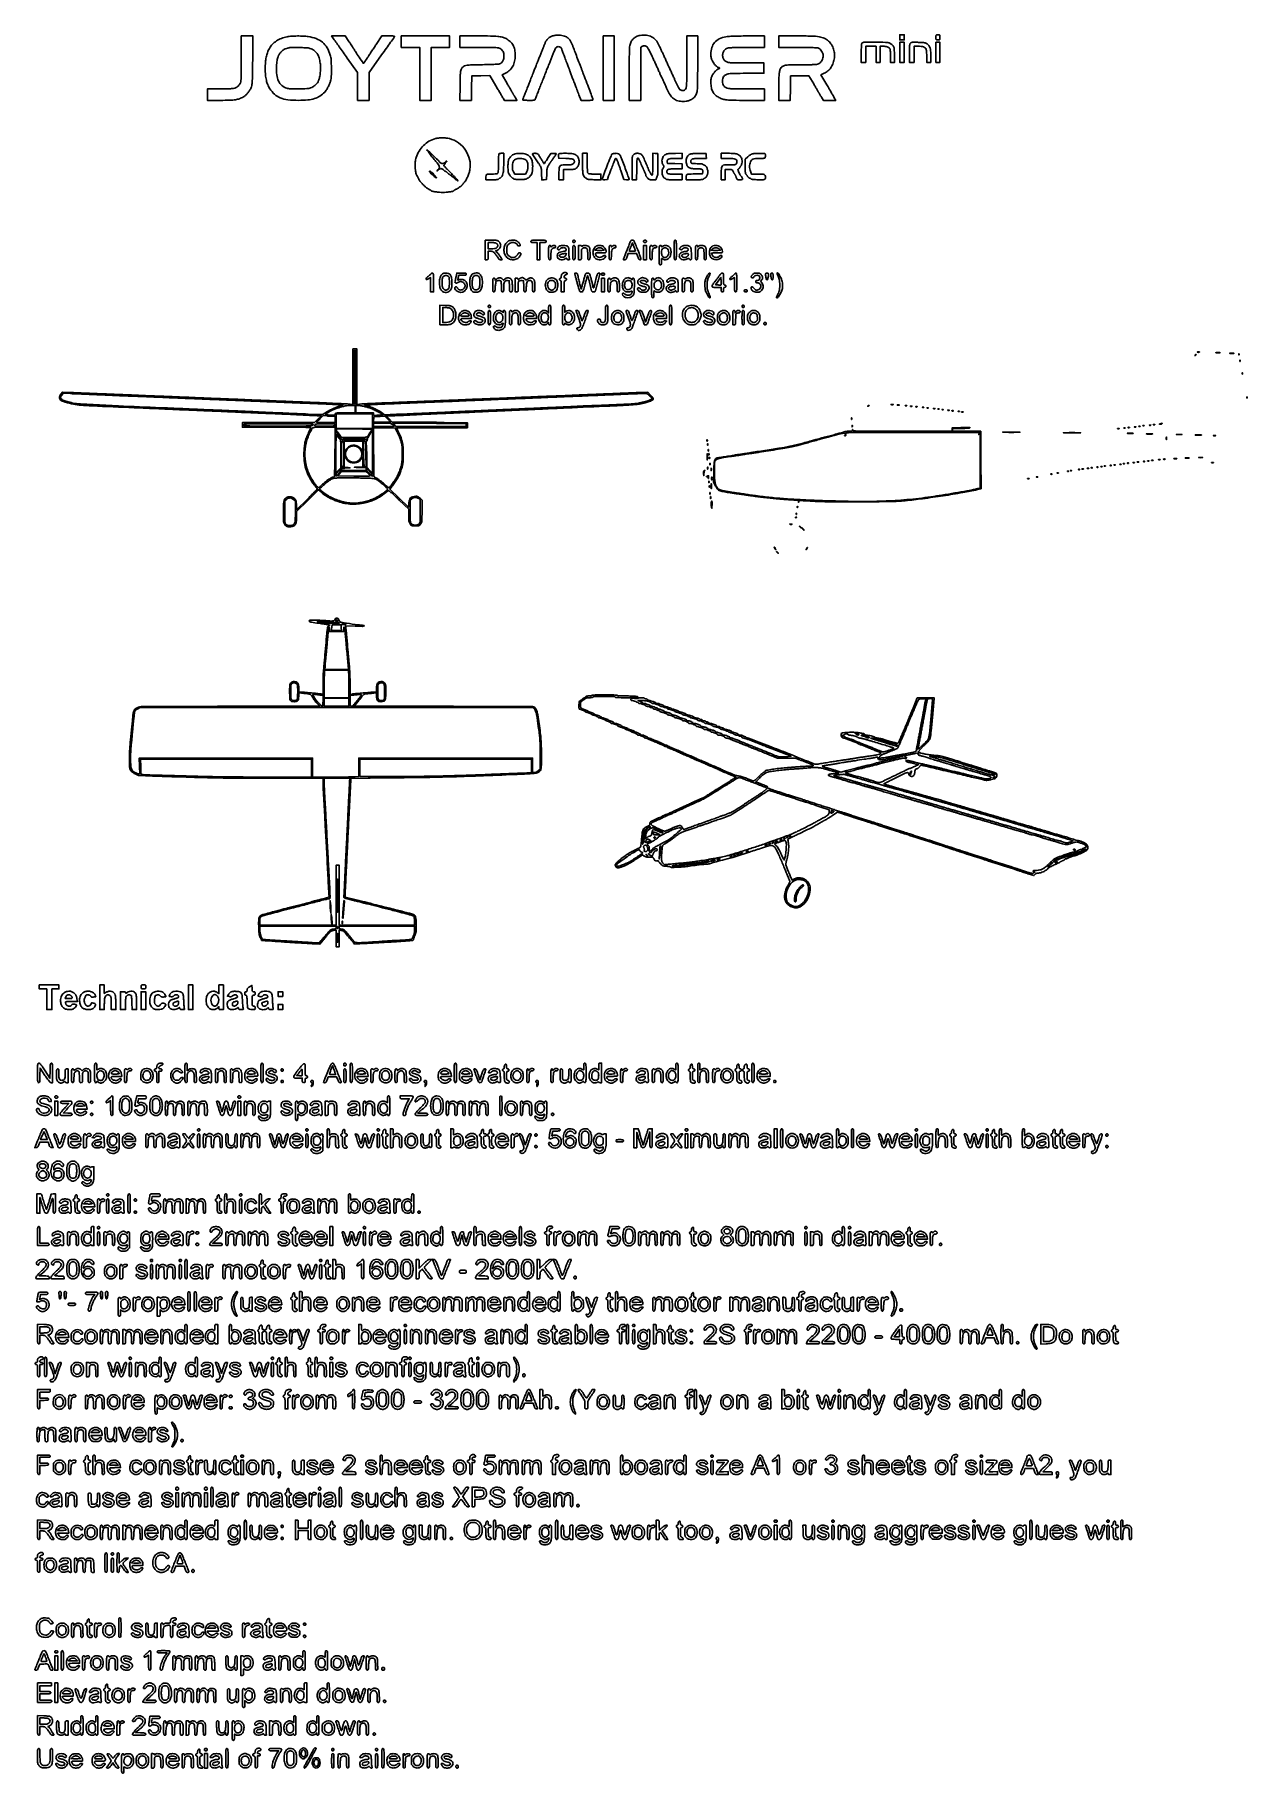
# Model space of a CAD drawing. Extents: x 23 to 201, y 13 to 268.
import ezdxf

# ---------------------------------------------------------------- set-up
doc = ezdxf.new("R2010")
doc.units = 0
doc.header["$MEASUREMENT"] = 0

msp = doc.modelspace()

# ---------------------------------------------------------------- linework, layer by layer
for points in [[(53.382128, 264.94605, -0.002179), (53.37616, 263.621037, -0.00383), (53.35806, 262.52565, -0.002279), (53.33257, 261.639, -0.05948), (53.296435, 261.403293, -0.040253), (53.247275, 261.269203, -0.024532), (53.169193, 261.119556, -0.024507), (53.076593, 260.977903, -0.039374), (52.982941, 260.868214, -0.072166), (52.634913, 260.608379, -0.081431), (52.241208, 260.471441, -0.038189), (51.621814, 260.411869, -0.004886), (50.284368, 260.3988), (48.3912, 260.3988), (48.3912, 259.5528), (48.3912, 258.7068), (50.31585, 258.709814, 0.006657), (51.731483, 258.730878, 0.031136), (52.542947, 258.804471, 0.051127), (53.129709, 258.957338, 0.046502), (53.693382, 259.229596, 0.045991), (54.064815, 259.503164, 0.042333), (54.391391, 259.847146, 0.041421), (54.661694, 260.249081, 0.039936), (54.865836, 260.6949, 0.058048), (54.952942, 261.060958, 0.017497), (55.000243, 261.631923, 0.00839), (55.029969, 262.594092, 0.001088), (55.054497, 264.64995), (55.088953, 268.182), (54.235777, 268.182), (53.3826, 268.182)], [(60.1083, 268.057549, 0.047109), (59.281689, 267.823014, 0.052835), (58.546938, 267.444051, 0.055964), (57.944396, 266.943128, 0.066846), (57.508518, 266.347722, 0.036736), (57.22441, 265.719962, 0.037271), (57.036852, 265.06038, 0.03283), (56.933417, 264.309573, 0.019223), (56.903619, 263.4021, 0.018732), (56.945293, 262.435308, 0.035579), (57.062919, 261.665704, 0.042289), (57.268931, 261.016595, 0.044337), (57.578735, 260.422194, 0.066517), (58.272328, 259.601934, 0.087344), (59.100808, 259.080448, 0.069135), (60.205233, 258.799035, 0.027308), (61.7739, 258.709772, 0.021989), (63.161411, 258.767709, 0.05474), (64.156504, 258.964327, 0.069067), (64.941071, 259.335952, 0.056812), (65.654109, 259.928991, 0.053274), (65.869502, 260.208207, 0.01884), (66.11769, 260.648853, 0.018994), (66.346313, 261.137914, 0.02775), (66.506545, 261.585438, 0.063278), (66.612729, 262.235366, 0.011538), (66.627983, 263.457328, 0.011706), (66.58641, 264.679463, 0.060424), (66.466726, 265.344287, 0.057653), (65.985457, 266.439601, 0.084949), (65.311173, 267.242313, 0.083986), (64.402128, 267.781137, 0.055097), (63.222295, 268.091717, 0.026597), (62.529164, 268.157159, 0.012983), (61.640904, 268.170477, 0.012927), (60.76281, 268.138128, 0.029919)], [(63.799014, 266.213982, -0.066474), (64.264953, 265.902518, -0.081225), (64.596871, 265.497642, -0.066567), (64.825668, 264.943664, -0.029944), (64.981432, 264.17073, -0.034233), (65.026497, 263.533041, -0.023048), (64.994396, 262.803544, -0.023206), (64.899716, 262.114066, -0.053278), (64.750398, 261.612458, -0.06672), (64.563082, 261.292043, -0.042107), (64.268483, 260.973539, -0.041819), (63.921013, 260.705746, -0.061234), (63.573892, 260.537763, -0.069994), (63.012113, 260.430516, -0.009333), (61.802744, 260.393971, -0.008977), (60.591065, 260.401738, -0.076455), (60.057474, 260.49717, -0.095156), (59.342581, 260.905859, -0.105712), (58.861308, 261.537525, -0.082552), (58.605575, 262.441448, -0.037789), (58.562016, 263.6701, -0.008316), (58.590587, 264.173124, -0.018942), (58.632818, 264.551159, -0.024395), (58.694054, 264.856525, -0.031552), (58.781156, 265.128651, -0.055827), (58.992855, 265.530961, -0.050677), (59.294413, 265.891025, -0.052839), (59.64646, 266.168078, -0.077591), (60.007607, 266.323458, 0.003119), (60.149536, 266.36086, 0.003724), (60.282819, 266.397941, 0.00322), (60.394704, 266.43075, 0.024234), (60.4467, 266.449151, -0.093279), (60.512698, 266.462707, -0.001338), (60.916494, 266.468313, -0.003644), (61.386102, 266.470153, -0.002389), (61.9272, 266.465744, -0.003264), (62.798179, 266.448798, -0.026936), (63.193024, 266.417206, -0.050965), (63.47652, 266.349169, -0.029788)], [(67.056499, 267.61095, 0.000253), (67.298007, 267.272085, 0.000037), (67.785535, 266.588863, 0.000042), (68.361647, 265.781772, 0.000036), (68.967425, 264.933404), (70.4718, 262.826908), (70.4718, 260.766854), (70.4718, 258.7068), (71.3178, 258.7068), (72.1638, 258.7068), (72.1638, 260.749385), (72.1638, 262.791971), (74.009917, 265.381235, 0.000312), (74.722069, 266.381379, 0.000491), (75.332061, 267.240968, 0.000112), (75.86641, 267.995889, 0.020707), (75.91841, 268.07625, 0.469971), (75.899695, 268.128202, 0.05767), (75.764997, 268.159905, 0.024516), (75.50077, 268.177612, 0.004474), (75.010378, 268.182), (74.03997, 268.182), (73.214336, 266.93415, 0.000077), (72.861439, 266.400608, 0.000063), (72.483721, 265.829195, 0.000063), (72.136049, 265.302948, 0.000165), (71.886535, 264.9249, -0.000554), (71.692395, 264.631248, -0.000875), (71.525174, 264.379878, -0.000192), (71.377796, 264.159358, -0.038671), (71.361542, 264.138707, -0.483605), (71.332069, 264.140899, -0.000226), (70.712017, 265.05659, -0.002413), (70.166034, 265.872131, -0.012835), (69.881285, 266.326869, 0.009293), (69.801662, 266.45605, 0.001284), (69.63049, 266.721044, 0.001472), (69.426027, 267.033782, 0.001246), (69.208083, 267.363219), (68.663466, 268.182), (67.656707, 268.182), (66.649948, 268.182)], [(85.5306, 267.336), (85.5306, 266.49), (88.34355, 266.489684, -0.001149), (90.074832, 266.485511, -0.012202), (90.779702, 266.464985, -0.030426), (91.175486, 266.41953, -0.093362), (91.426853, 266.324523, -0.05478), (91.695519, 266.117299, -0.083057), (91.87103, 265.880885, -0.078296), (91.966441, 265.589669, -0.043507), (91.993897, 265.216136, -0.049471), (91.953088, 264.854744, -0.064998), (91.842139, 264.542208, -0.070562), (91.66409, 264.288445, -0.074701), (91.425567, 264.099878, -0.109574), (91.255381, 264.046943, -0.006592), (90.717514, 264.00918, -0.007439), (89.95698, 263.977192, -0.002404), (88.83, 263.952, 0.003284), (87.072098, 263.90961, 0.039786), (86.401356, 263.835389, 0.11155), (86.027791, 263.672174, 0.10204), (85.746368, 263.3598, 0.07553), (85.64774, 263.112272, 0.036756), (85.595111, 262.775278, 0.015402), (85.566075, 262.202406, 0.001688), (85.544387, 260.88525), (85.515873, 258.7068), (86.367554, 258.7068), (87.219235, 258.7068), (87.242068, 260.50455), (87.2649, 262.3023), (88.588334, 262.325552), (89.911768, 262.348805), (90.787934, 260.867223, -0.000185), (91.137825, 260.275065, -0.000226), (91.464504, 259.721151, -0.000188), (91.738824, 259.255135, -0.001614), (91.860789, 259.046221), (92.057477, 258.7068), (92.9828, 258.7068), (93.908123, 258.7068), (93.716711, 259.027255, 0.001428), (93.635634, 259.162116, 0.001258), (93.550305, 259.302337, 0.001264), (93.472716, 259.428403, 0.003824), (93.419012, 259.513705, -0.007841), (93.374059, 259.586394, -0.005908), (93.326862, 259.667625, -0.005976), (93.284301, 259.745054, -0.013707), (93.254567, 259.804587, 0.021202), (93.208945, 259.892603, 0.000598), (92.996537, 260.262038, 0.001219), (92.745047, 260.695791, 0.000838), (92.457834, 261.186492), (91.719258, 262.443509), (92.238967, 262.712546, 0.071239), (92.853456, 263.151159, 0.078189), (93.297629, 263.732322, 0.072898), (93.563009, 264.457129, 0.051924), (93.650916, 265.318621, 0.047499), (93.570176, 266.148442, 0.077665), (93.330396, 266.811621, 0.082262), (92.911934, 267.344056, 0.059995), (92.2986, 267.782556, 0.065215), (91.764232, 267.990183, 0.036005), (91.072422, 268.107776, 0.020023), (90.025197, 268.16685, 0.004077), (88.16742, 268.182), (85.5306, 268.182)], [(99.48139, 268.267296, 0.045987), (99.022554, 268.143304, 0.066087), (98.651186, 267.94626, 0.068177), (98.352316, 267.664496, 0.052873), (98.109609, 267.28838, 0.017699), (98.034266, 267.12497, 0.001981), (97.877553, 266.746596, 0.002405), (97.694949, 266.294531, 0.001949), (97.503284, 265.80788, -0.000332), (97.2991, 265.284483, -0.000267), (97.078741, 264.721619, -0.00027), (96.874504, 264.201579, -0.000689), (96.725814, 263.8251, 0.000079), (96.287856, 262.720151, 0.000196), (95.967594, 261.910847, 0.000258), (95.709259, 261.256298, 0.000329), (95.471811, 260.6526, -0.00083), (95.336207, 260.308846, -0.000672), (95.189604, 259.940454, -0.000679), (95.053477, 259.601058, -0.001758), (94.954154, 259.356874, 0.005231), (94.876718, 259.162646, 0.007168), (94.811383, 258.986167, 0.004862), (94.760347, 258.837418, 0.08037), (94.752, 258.785824, 0.379702), (94.780295, 258.753936, 0.007696), (95.011606, 258.729826, 0.013952), (95.2986, 258.712424, 0.008165), (95.642955, 258.7068, 0.004724), (96.146264, 258.711556, 0.03428), (96.387092, 258.732666, 0.083987), (96.517946, 258.776545, 0.189827), (96.584504, 258.85485, -0.010405), (96.623936, 258.962841, -0.000218), (96.830664, 259.493712, -0.000508), (97.073279, 260.114074, -0.000342), (97.351449, 260.8218, 0.00006), (97.665751, 261.62013, 0.000042), (98.018418, 262.516444, 0.000043), (98.355211, 263.372842, 0.00009), (98.616042, 264.0366, -0.001094), (99.224843, 265.576779, -0.014438), (99.467371, 266.138638, -0.040669), (99.630667, 266.425394, -0.136925), (99.794282, 266.563117, -0.105902), (99.982383, 266.604491, -0.086565), (100.185947, 266.570132, -0.091644), (100.35599, 266.472165, -0.141626), (100.448855, 266.331637, 0.012563), (100.507061, 266.160418, 0.000713), (100.70084, 265.636471, 0.001051), (100.940528, 264.995356, 0.000663), (101.22282, 264.2481, -0.000405), (101.320311, 263.990434, -0.000301), (101.427622, 263.705603, -0.000304), (101.528572, 263.436666, -0.000687), (101.6046, 263.2329, 0.001142), (101.680837, 263.02914, 0.000504), (101.782473, 262.760198, 0.000499), (101.890767, 262.475367, 0.000672), (101.989425, 262.2177, -0.001259), (102.093393, 261.945207, -0.000703), (102.218626, 261.613074, -0.000702), (102.344302, 261.276906, -0.00114), (102.449989, 260.991, 0.001588), (102.561769, 260.689441, 0.000748), (102.707978, 260.300585, 0.000741), (102.862315, 259.893793, 0.001045), (103.001194, 259.53165), (103.319494, 258.7068), (104.196347, 258.7068, 0.006015), (104.618561, 258.71188, 0.02399), (104.876683, 258.730504, 0.036193), (105.033964, 258.761137, 0.338231), (105.073356, 258.81255, 0.088381), (105.051344, 258.937171, 0.000731), (104.708157, 259.869819, 0.002586), (104.306646, 260.939031, 0.001662), (103.83034, 262.1754, -0.000948), (103.740488, 262.407645, -0.00083), (103.647429, 262.650746, -0.000834), (103.564099, 262.870621, -0.002494), (103.5081, 263.0214, 0.002122), (103.452227, 263.172185, 0.000711), (103.369335, 263.392054, 0.000707), (103.276897, 263.635155, 0.000808), (103.18778, 263.8674, -0.00039), (102.81882, 264.826533, -0.000391), (102.451913, 265.784794, -0.00034), (102.134698, 266.616913, -0.002254), (101.978553, 267.032985, 0.05232), (101.787069, 267.420392, 0.050962), (101.517891, 267.763359, 0.054205), (101.20535, 268.024064, 0.084309), (100.8855, 268.166399, 0.018597), (100.489998, 268.252056, 0.026096), (100.13155, 268.296702, 0.028626), (99.79893, 268.301525, 0.032332)], [(112.0308, 268.258192, 0.064279), (111.45793, 268.083851, 0.088464), (111.0148, 267.780512, 0.086694), (110.697768, 267.337463, 0.05929), (110.496984, 266.750705, 0.044112), (110.454449, 266.406904, 0.003193), (110.42711, 265.449342, 0.00383), (110.408712, 264.180411, 0.00171), (110.403, 262.509636), (110.403, 258.7068), (111.248155, 258.7068), (112.09331, 258.7068), (112.115305, 262.616323), (112.1373, 266.525846), (112.364191, 266.653179, -0.038599), (112.484954, 266.709186, -0.06498), (112.593626, 266.734323, -0.065994), (112.703922, 266.730543, -0.041145), (112.829491, 266.698707, -0.14681), (113.024818, 266.558646, -0.032554), (113.25701, 266.213422, -0.021116), (113.554515, 265.648575, -0.005363), (113.988277, 264.707325, 0.000735), (114.099782, 264.459349, 0.000426), (114.234449, 264.161715, 0.000426), (114.369983, 263.863518, 0.000718), (114.484264, 263.6136, -0.000041), (114.595057, 263.372174, -0.000029), (114.719467, 263.100977, -0.000029), (114.838347, 262.841756, -0.000061), (114.930509, 262.6407, 0.000806), (115.029009, 262.42666, 0.00028), (115.171728, 262.118295, 0.000278), (115.329305, 261.778821, 0.000323), (115.479485, 261.4563, -0.002638), (115.627118, 261.135376, -0.002359), (115.777029, 260.800732, -0.002365), (115.908856, 260.498845, -0.007365), (115.993691, 260.293781, 0.051397), (116.403388, 259.507275, 0.085542), (116.913289, 258.963877, 0.09225), (117.545945, 258.648424, 0.069001), (118.318895, 258.538884, 0.040256), (118.784064, 258.574994, 0.044035), (119.223173, 258.685227, 0.047188), (119.606539, 258.860247, 0.065799), (119.905438, 259.089358, 0.092309), (120.235111, 259.569896, 0.076812), (120.396966, 260.168952, 0.025801), (120.459519, 261.228531, 0.001844), (120.4704, 264.178571), (120.4704, 268.182), (119.6667, 268.182), (118.863, 268.182), (118.863, 264.386409, -0.00069), (118.85961, 261.928676, -0.010212), (118.839631, 261.066981, -0.028317), (118.79377, 260.610929, -0.128112), (118.68766, 260.367909, -0.085334), (118.531734, 260.227234, -0.09716), (118.344468, 260.154588, -0.093685), (118.138099, 260.15675, -0.073657), (117.927182, 260.232393, -0.121774), (117.804517, 260.342999, -0.025094), (117.652562, 260.593922, -0.014957), (117.441362, 261.015501, -0.002859), (117.08514, 261.7947, 0.001171), (116.992819, 261.998457, 0.000517), (116.869867, 262.267403, 0.000511), (116.738944, 262.552233, 0.000688), (116.619756, 262.8099, -0.000844), (116.500667, 263.067568, -0.000628), (116.370041, 263.352398, -0.000635), (116.247519, 263.621347, -0.00144), (116.155717, 263.8251, 0.001333), (115.921743, 264.344697, 0.001154), (115.673506, 264.888723, 0.001186), (115.433102, 265.40912, 0.001857), (115.223586, 265.8555, -0.00226), (115.116375, 266.084395, -0.001406), (114.992598, 266.353782, -0.00141), (114.871999, 266.620196, -0.002554), (114.775046, 266.838978, 0.072595), (114.315662, 267.576663, 0.098216), (113.703024, 268.065113, 0.095704), (112.937564, 268.290584, 0.065762)], [(124.6158, 268.062846, 0.065474), (123.651309, 267.747711, 0.103476), (122.962613, 267.221132, 0.106381), (122.554845, 266.474419, 0.072268), (122.415782, 265.512561, 0.016634), (122.426632, 265.193238, 0.035261), (122.46059, 264.948232, 0.038758), (122.526046, 264.725383, 0.024789), (122.634349, 264.478054, 0.049548), (122.829879, 264.16709, 0.032356), (123.111137, 263.84964, 0.02948), (123.400396, 263.594842, 0.167336), (123.591624, 263.529, -0.089207), (123.627351, 263.522575, -0.09508), (123.657712, 263.504149, -0.099877), (123.678024, 263.476675, -0.109824), (123.6852, 263.4444, -0.105836), (123.67829, 263.412121, -0.099299), (123.658691, 263.384651, -0.096207), (123.629405, 263.366238, -0.092633), (123.594955, 263.3598, 0.161757), (123.415565, 263.300205, 0.029285), (123.143336, 263.070899, 0.031568), (122.870981, 262.77802, 0.041329), (122.663665, 262.477171, 0.024247), (122.52886, 262.213282, 0.053539), (122.458463, 261.998573, 0.041974), (122.426149, 261.743365, 0.010241), (122.416994, 261.319004, 0.046225), (122.486347, 260.561458, 0.077986), (122.698215, 259.961252, 0.085503), (123.066458, 259.492209, 0.067176), (123.6006, 259.126416, 0.043362), (124.183494, 258.893839, 0.046917), (124.782602, 258.772884, 0.023177), (125.67363, 258.720158, 0.003098), (127.55565, 258.707804), (130.284, 258.7068), (130.284, 259.5528), (130.284, 260.3988), (127.614899, 260.3988, -0.002508), (125.70642, 260.408375, -0.032926), (125.001781, 260.461933, -0.095051), (124.602828, 260.59913, -0.096176), (124.28487, 260.873819, -0.107268), (124.146736, 261.157748, -0.059906), (124.100748, 261.541043, -0.0599), (124.146937, 261.924374, -0.107143), (124.285216, 262.208421, -0.10718), (124.607659, 262.474945, -0.084254), (125.040613, 262.613192, -0.032102), (125.797912, 262.671457, -0.003151), (127.629432, 262.683), (130.1994, 262.683), (130.1994, 263.4444), (130.1994, 264.2058), (127.59795, 264.209863, -0.003272), (125.681233, 264.225402, -0.039957), (124.951437, 264.294591, -0.114917), (124.550754, 264.465522, -0.11033), (124.259754, 264.798, -0.118411), (124.137169, 265.252446, -0.099134), (124.221806, 265.745889, -0.100979), (124.487455, 266.161464, -0.128108), (124.875391, 266.39714, -0.060304), (125.113128, 266.438104, -0.004427), (125.775968, 266.465508, -0.005438), (126.638139, 266.484125, -0.002679), (127.734665, 266.49), (130.284, 266.49), (130.284, 267.336), (130.284, 268.182), (127.72485, 268.173888, 0.002892), (126.607801, 268.163886, 0.005241), (125.694131, 268.140839, 0.005417), (124.985025, 268.107818, 0.031929)], [(132.399, 267.336), (132.399, 266.49), (135.178176, 266.49, -0.002479), (136.334167, 266.484269, -0.004684), (137.266182, 266.466295, -0.002875), (138.008861, 266.440737, -0.073954), (138.206286, 266.403221, -0.11271), (138.457084, 266.246018, -0.0575), (138.689631, 265.953425, -0.056053), (138.85691, 265.602382, -0.083464), (138.913069, 265.267516, -0.060639), (138.872952, 264.938998, -0.059151), (138.75513, 264.626744, -0.059975), (138.569435, 264.354601, -0.065909), (138.329639, 264.144036, -0.07899), (138.086168, 264.031992, -0.049748), (137.77721, 263.977609, -0.017386), (137.234869, 263.955876, -0.001321), (135.767772, 263.952, 0.003841), (134.188031, 263.939865, 0.031342), (133.468528, 263.88361, 0.073898), (133.044035, 263.757759, 0.10554), (132.73129, 263.521955, 0.11424), (132.566141, 263.210049, 0.036514), (132.468223, 262.691025, 0.022602), (132.41389, 261.896458, 0.00577), (132.399, 260.606136), (132.399, 258.7068), (133.243318, 258.7068), (134.087635, 258.7068), (134.110468, 260.50455), (134.1333, 262.3023), (135.47301, 262.3023), (136.81272, 262.3023), (137.523539, 261.1179, -0.0007), (137.800561, 260.654843, -0.001006), (138.044493, 260.243924, -0.000528), (138.250109, 259.895114, -0.015967), (138.298828, 259.805862, 0.013677), (138.339799, 259.729982, 0.001836), (138.430934, 259.57304, 0.00212), (138.54045, 259.387835, 0.001782), (138.658015, 259.192512), (138.95273, 258.7068), (139.861889, 258.7068), (140.771048, 258.7068), (140.552378, 259.098476, 0.003886), (140.4197, 259.331845, 0.000549), (140.142187, 259.810046, 0.000626), (139.81243, 260.375209, 0.000532), (139.463053, 260.970826), (138.592399, 262.451499), (139.085914, 262.698111, 0.055558), (139.625084, 263.04707, 0.069456), (140.029568, 263.484146, 0.063661), (140.322997, 264.046602, 0.038009), (140.530191, 264.773381, 0.066163), (140.580445, 265.494228, 0.059783), (140.445132, 266.229668, 0.061093), (140.144494, 266.896758, 0.076352), (139.708568, 267.416567, 0.071091), (139.077039, 267.829053, 0.068678), (138.34783, 268.054229, 0.035034), (137.232209, 268.157524, 0.005572), (135.03582, 268.182), (132.399, 268.182)], [(144.666, 267.1687, 0.199974), (144.598244, 267.072365, 0.028406), (144.558523, 266.828431, 0.017713), (144.530578, 266.425263, 0.003366), (144.510671, 265.689496), (144.482242, 264.2904), (144.827921, 264.2904), (145.1736, 264.2904), (145.1736, 265.4748), (145.1736, 266.6592), (145.935, 266.6592), (146.6964, 266.6592), (146.6964, 265.4748), (146.6964, 264.2904), (146.9925, 264.2904), (147.2886, 264.2904), (147.2886, 265.4748), (147.2886, 266.6592), (147.706093, 266.6592, -0.030512), (148.041124, 266.638736, -0.047826), (148.322742, 266.576473, -0.057625), (148.543703, 266.475593, -0.0947), (148.696065, 266.338624, -0.116353), (148.746343, 266.225444, -0.021005), (148.779709, 265.995952, -0.017638), (148.801184, 265.676399, -0.007251), (148.808709, 265.24215), (148.8114, 264.2904), (149.114055, 264.2904), (149.41671, 264.2904), (149.389005, 265.4272, 0.003281), (149.366079, 266.168217, 0.03955), (149.332914, 266.451479, 0.091674), (149.260319, 266.634056, 0.050841), (149.112309, 266.823635, 0.036832), (148.99501, 266.929178, 0.025271), (148.848067, 267.031558, 0.02555), (148.695665, 267.116189, 0.046246), (148.562409, 267.166864, 0.064242), (148.079233, 267.236265, 0.00347), (146.533388, 267.247722, 0.001909), (144.91714, 267.242314, 0.139886)], [(151.745832, 267.128146, 0.131984), (151.669653, 266.996001, 0.041292), (151.628827, 266.769021, 0.020589), (151.608101, 266.387366, 0.00327), (151.6032, 265.637957), (151.6032, 264.2904), (151.9416, 264.2904), (152.28, 264.2904), (152.28, 265.4748), (152.28, 266.6592), (152.845044, 266.6592, -0.025043), (153.339388, 266.634425, -0.06444), (153.687106, 266.55343, -0.095137), (153.918195, 266.412619, -0.125251), (154.053909, 266.207553, -0.053836), (154.087842, 266.061221, -0.009981), (154.115558, 265.785903, -0.010601), (154.134794, 265.461195, -0.009493), (154.1412, 265.123776), (154.1412, 264.2904), (154.4373, 264.2904), (154.7334, 264.2904), (154.7334, 265.252968, 0.016003), (154.710245, 265.976246, 0.056421), (154.628587, 266.433483, 0.085962), (154.470249, 266.752302, 0.080062), (154.2106, 267.008424, 0.056278), (154.0204, 267.113901, 0.054995), (153.809997, 267.17532, 0.029947), (153.499611, 267.210942, 0.005278), (152.913221, 267.236663, 0.004445), (152.341571, 267.250608, 0.027054), (152.046079, 267.239198, 0.055647), (151.866267, 267.202023, 0.118132)], [(155.4948, 267.9705, 0.012019), (155.500734, 267.723679, 0.154453), (155.5324, 267.638143, 0.206324), (155.603998, 267.598767, 0.023974), (155.7909, 267.5898, 0.023974), (155.977802, 267.598767, 0.206324), (156.0494, 267.638143, 0.154453), (156.081066, 267.723679, 0.012019), (156.087, 267.9705, 0.012019), (156.081066, 268.217321, 0.154453), (156.0494, 268.302857, 0.206324), (155.977802, 268.342233, 0.023974), (155.7909, 268.3512, 0.023974), (155.603998, 268.342233, 0.206324), (155.5324, 268.302857, 0.154453), (155.500734, 268.217321, 0.012019)], [(81.914007, 253.077081, 0.064951), (80.973858, 252.687595, 0.063028), (80.154452, 252.06679, 0.062674), (79.511729, 251.257791, 0.062905), (79.090443, 250.315754, 0.019079), (79.002423, 249.980473, 0.029092), (78.954376, 249.683522, 0.025264), (78.937325, 249.354172, 0.010564), (78.94618, 248.909699, 0.010362), (78.975522, 248.435288, 0.035291), (79.022692, 248.129487, 0.04058), (79.108699, 247.85602, 0.017194), (79.265673, 247.50471, 0.007779), (79.470297, 247.102033, 0.033402), (79.61141, 246.873152, 0.031962), (79.78451, 246.660478, 0.006717), (80.115202, 246.3129, 0.006399), (80.373103, 246.055691, 0.025794), (80.540282, 245.909157, 0.029799), (80.709807, 245.791045, 0.010633), (80.964737, 245.642471, -0.006726), (81.080251, 245.576353, -0.00866), (81.184491, 245.512351, -0.006879), (81.269763, 245.456274, -0.072007), (81.3006, 245.42816, 0.175988), (81.436053, 245.347956, 0.008811), (81.952359, 245.26009, 0.015082), (82.506346, 245.192849, 0.02266), (82.9926, 245.1708, 0.02278), (83.488953, 245.193425, 0.016995), (84.032747, 245.261805, 0.008259), (84.536062, 245.351104, 0.359001), (84.6, 245.428678, -0.250814), (84.615189, 245.457052, -0.013092), (84.705618, 245.513952, -0.018136), (84.821765, 245.577281, -0.01194), (84.95955, 245.641985, 0.016633), (85.10216, 245.710597, 0.019081), (85.233355, 245.785688, 0.018535), (85.338876, 245.857117, 0.095219), (85.386754, 245.908634, -0.060827), (85.420243, 245.95001, -0.050772), (85.464678, 245.985026, -0.052891), (85.512777, 246.008872, -0.088877), (85.557024, 246.0168, 0.137479), (85.607223, 246.030868, 0.034554), (85.67726, 246.080402, 0.032649), (85.752453, 246.150441, 0.027875), (85.822237, 246.233316, -0.006399), (85.898801, 246.332598, -0.003446), (85.995571, 246.453098, -0.003431), (86.095906, 246.574577, -0.005383), (86.183983, 246.677466, 0.053565), (86.431333, 247.030073, 0.024941), (86.677049, 247.532537, 0.024765), (86.879145, 248.076976, 0.038106), (86.993534, 248.566088, 0.096443), (86.937473, 250.013046, 0.089516), (86.345895, 251.375743, 0.088698), (85.3092, 252.455482, 0.092404), (83.976634, 253.090195, 0.042043), (83.514638, 253.172449, 0.024634), (82.952965, 253.196559, 0.024572), (82.387737, 253.165162, 0.039624)], [(82.590594, 249.59115, 0.092961), (82.758057, 249.45436, 0.133727), (82.943305, 249.41027, 0.117437), (83.143184, 249.464733, 0.06204), (83.353014, 249.615724, -0.016633), (83.535819, 249.774255, -0.589267), (83.577701, 249.75734, -0.199361), (83.553561, 249.670649, -0.011283), (83.373197, 249.451091, 0.015235), (83.292251, 249.350953, 0.01921), (83.223898, 249.253348, 0.017605), (83.173516, 249.168781, 0.126188), (83.1618, 249.123099, 0.188501), (83.183003, 249.068856, 0.001836), (83.474401, 248.75539, 0.005733), (83.818063, 248.396747, 0.003644), (84.225974, 247.986731, -0.005158), (84.629678, 247.57848, -0.008617), (84.959758, 247.225757, -0.00296), (85.23185, 246.921163, -0.407386), (85.229592, 246.876524, -0.146567), (85.203541, 246.863764, -0.159493), (85.17573, 246.868021, -0.121488), (85.150208, 246.889958, -0.069101), (85.131268, 246.92625, 0.082835), (85.108747, 246.966672, 0.067495), (85.072869, 247.000936, 0.068239), (85.029609, 247.024085, 0.089005), (84.9855, 247.032, -0.131844), (84.933326, 247.046001, -0.036487), (84.862569, 247.094128, -0.034165), (84.787412, 247.162552, -0.029967), (84.71867, 247.2435, 0.030363), (84.649819, 247.324447, 0.03444), (84.574338, 247.392872, 0.03683), (84.503133, 247.440954, 0.130814), (84.450365, 247.455, -0.102736), (84.404876, 247.464446, -0.066756), (84.358744, 247.492277, -0.063064), (84.318986, 247.533385, -0.069192), (84.292194, 247.5819, 0.050543), (84.267696, 247.630439, 0.055202), (84.234561, 247.671523, 0.06233), (84.198231, 247.699562, 0.133995), (84.164378, 247.7088, -0.126106), (84.090528, 247.727727, -0.035064), (83.989238, 247.792919, -0.021934), (83.847261, 247.909108, -0.005531), (83.626872, 248.11065, 0.018965), (83.542752, 248.183525, 0.02292), (83.458347, 248.245085, 0.022377), (83.383885, 248.289675, 0.124339), (83.339049, 248.301, -0.101702), (83.301872, 248.308641, -0.050733), (83.25968, 248.332064, -0.047409), (83.219278, 248.366297, -0.051043), (83.187154, 248.40675, 0.084059), (83.06207, 248.544607, 0.074575), (82.893549, 248.6405, 0.084736), (82.725888, 248.674381, 0.182757), (82.603226, 248.632201, -0.078877), (82.500664, 248.571377, -0.301225), (82.431462, 248.585931, -0.298072), (82.417397, 248.655684, -0.078239), (82.478604, 248.758594, 0.221393), (82.515845, 248.900315, 0.083894), (82.444702, 249.097546, 0.040736), (82.249314, 249.386227, 0.008708), (81.861808, 249.852074, -0.013546), (81.620527, 250.14791, -0.002657), (81.204173, 250.69359, -0.001585), (80.780252, 251.259072, -0.035554), (80.670157, 251.4312, -0.854117), (80.695446, 251.450625, -0.001316), (81.498683, 250.685053, -0.002855), (82.262588, 249.944713, -0.023722)], [(91.2552, 250.8672, 0.185845), (91.232434, 250.815931, 0.002233), (91.215367, 250.444681, 0.006322), (91.202874, 250.011456, 0.004047), (91.1988, 249.508038, -0.005983), (91.192575, 248.987872, -0.00893), (91.173572, 248.533427, -0.006272), (91.146652, 248.161205, -0.102016), (91.111223, 248.041638, -0.131849), (91.029525, 247.954569, -0.093023), (90.903766, 247.905861, -0.040325), (90.685042, 247.883164, -0.005699), (90.231975, 247.878, 0.010372), (89.662357, 247.866183, 0.12956), (89.45788, 247.803116, 0.219591), (89.362832, 247.658552, 0.037342), (89.3376, 247.321181), (89.3376, 247.032), (90.219857, 247.032, 0.006751), (90.6607, 247.037953, 0.024527), (90.940006, 247.059234, 0.038453), (91.123571, 247.096819, 0.127324), (91.229014, 247.1589, -0.019709), (91.281587, 247.207484, -0.023967), (91.334613, 247.248523, -0.023553), (91.381597, 247.278218, -0.129855), (91.4103, 247.2858, 0.13575), (91.439619, 247.29391, 0.021054), (91.490425, 247.327327, 0.022156), (91.548336, 247.373039, 0.017658), (91.606693, 247.427167, 0.109139), (91.775654, 247.69063, 0.047905), (91.88162, 248.09369, 0.030744), (91.94112, 248.687408, 0.009363), (91.958916, 249.59115), (91.9602, 250.9236), (91.6359, 250.9236, 0.016072), (91.50759, 250.919475, 0.020702), (91.390296, 250.907033, 0.018996), (91.295084, 250.889208, 0.14152)], [(93.662589, 250.838824, 0.052916), (93.395296, 250.744998, 0.052118), (93.152177, 250.596787, 0.050858), (92.939883, 250.397729, 0.045938), (92.7639, 250.153357, 0.106), (92.620058, 249.720885, 0.027015), (92.578574, 248.979098, 0.026449), (92.616289, 248.240787, 0.118629), (92.759618, 247.8357, 0.02076), (92.913571, 247.61902, 0.030102), (93.068186, 247.442537, 0.032179), (93.207387, 247.318756, 0.167155), (93.303213, 247.2858, -0.115457), (93.336845, 247.277929, -0.069605), (93.370835, 247.254736, -0.063784), (93.40002, 247.220481, -0.064211), (93.41955, 247.18005, 0.262969), (93.475871, 247.129163, 0.027457), (93.658165, 247.098704, 0.021444), (93.938284, 247.07969, 0.006223), (94.3713, 247.0743, 0.006223), (94.804316, 247.07969, 0.021444), (95.084435, 247.098704, 0.027457), (95.266729, 247.129163, 0.262969), (95.32305, 247.18005, -0.097166), (95.345951, 247.220471, -0.070326), (95.384926, 247.254736, -0.067896), (95.433434, 247.277879, -0.077552), (95.484193, 247.2858, 0.124388), (95.598584, 247.314705, 0.06009), (95.722783, 247.402446, 0.060718), (95.820212, 247.514787, 0.149382), (95.8518, 247.618157, -0.084774), (95.857711, 247.652772, -0.093403), (95.874724, 247.682174, -0.100437), (95.900071, 247.701837, -0.115401), (95.929839, 247.7088, 0.31882), (96.038604, 247.786, 0.030991), (96.131112, 248.114744, 0.031788), (96.195715, 248.545728, 0.023558), (96.214083, 249.02723, 0.042982), (96.150542, 249.694862, 0.084653), (95.968448, 250.194171, 0.099336), (95.655327, 250.553616, 0.078551), (95.20175, 250.801031, 0.05457), (94.88823, 250.875614, 0.024997), (94.46845, 250.90696, 0.024868), (94.032285, 250.895977, 0.039258)], [(96.1902, 250.835179, 0.145024), (96.229457, 250.702679, 0.002792), (96.626095, 250.099474, 0.002745), (97.02987, 249.499984, 0.148338), (97.135509, 249.4149, -0.119582), (97.162262, 249.395739, -0.063551), (97.18487, 249.361553, -0.057654), (97.2002, 249.318513, -0.05681), (97.2054, 249.272893, 0.093854), (97.215622, 249.218918, 0.035173), (97.24889, 249.149094, 0.033328), (97.296794, 249.076228, 0.034503), (97.35345, 249.011265, -0.109095), (97.429449, 248.892393, -0.046899), (97.477703, 248.70937, -0.026962), (97.509184, 248.42471, -0.006248), (97.530254, 247.94323), (97.559009, 247.023015), (97.910954, 247.048657), (98.2629, 247.0743), (98.276075, 247.891627, -0.008141), (98.291302, 248.361438, -0.037073), (98.324784, 248.632738, -0.054393), (98.391324, 248.843666, -0.032977), (98.51235, 249.076027, 0.000125), (98.605255, 249.228972, 0.000118), (98.699914, 249.384975, 0.000117), (98.783705, 249.523214, 0.00041), (98.837575, 249.6123, -0.009341), (98.880295, 249.680179, -0.010292), (98.924203, 249.744223, -0.00976), (98.963825, 249.797318, -0.050483), (98.98907, 249.8238, 0.06883), (99.092709, 249.940797, 0.003825), (99.360452, 250.349605, 0.002219), (99.634293, 250.778958, 0.141766), (99.6588, 250.863656, 0.353365), (99.638009, 250.889401, 0.025886), (99.541787, 250.904964, 0.027034), (99.413176, 250.911986, 0.016283), (99.260457, 250.907085), (98.862115, 250.8813), (98.412211, 250.1622, -0.005502), (98.234358, 249.884767, -0.008232), (98.072384, 249.646755, -0.004128), (97.930988, 249.449639, -0.15359), (97.887133, 249.417293, -0.235057), (97.853893, 249.421674, -0.075336), (97.816157, 249.45635, -0.056648), (97.779881, 249.513691, -0.037087), (97.751077, 249.586493, 0.018716), (97.723568, 249.664249, 0.021078), (97.691272, 249.736642, 0.02089), (97.658907, 249.79539, 0.09752), (97.63298, 249.8238, -0.084991), (97.59903, 249.859193, -0.00336), (97.499098, 250.008995, -0.005858), (97.383628, 250.1892, -0.004099), (97.257557, 250.39485, 0.009029), (97.047118, 250.730649, 0.085462), (96.931997, 250.854627, 0.131817), (96.800831, 250.908511, 0.031927), (96.564775, 250.9236, 0.022265), (96.421216, 250.917204, 0.035707), (96.300231, 250.897626, 0.040397), (96.213096, 250.869468, 0.303179)], [(100.030536, 250.803846, 0.058637), (100.01468, 250.74156, 0.020187), (100.006147, 250.64883, 0.019741), (100.004908, 250.54489, 0.021616), (100.012041, 250.444296), (100.0395, 250.2045), (101.082945, 250.1622, -0.00443), (101.672796, 250.133051, -0.029375), (101.965472, 250.098659, -0.06387), (102.137057, 250.044966, -0.128114), (102.246195, 249.95568, -0.047636), (102.335028, 249.805817, -0.128244), (102.357605, 249.68503, -0.121274), (102.318739, 249.564399, -0.040371), (102.208027, 249.413745, -0.083568), (102.088916, 249.315519, -0.083747), (101.9443, 249.261786, -0.041013), (101.715577, 249.237297, -0.00617), (101.253951, 249.2316, 0.018724), (100.510374, 249.203745, 0.185897), (100.233279, 249.072452, 0.175602), (100.107488, 248.785433, 0.01635), (100.0818, 248.000103), (100.0818, 247.032), (100.4202, 247.032), (100.7586, 247.032), (100.7586, 247.7934), (100.7586, 248.5548), (101.598092, 248.5548, 0.005324), (102.134943, 248.560516, 0.052008), (102.35977, 248.588817, 0.098721), (102.515536, 248.659491, 0.040685), (102.692942, 248.810158, 0.106874), (102.946357, 249.203388, 0.088728), (103.036895, 249.693896, 0.089128), (102.951732, 250.183404, 0.109271), (102.702702, 250.573883, 0.071406), (102.457566, 250.757476, 0.074583), (102.17423, 250.861341, 0.042288), (101.755522, 250.910959, 0.008356), (100.99917, 250.9236, 0.00554), (100.530902, 250.918412, 0.025217), (100.259139, 250.898652, 0.042722), (100.095209, 250.863985, 0.231666)], [(103.5504, 249.447081, 0.006162), (103.562049, 248.501886, 0.031296), (103.607897, 247.977555, 0.058641), (103.699993, 247.640779, 0.094486), (103.86062, 247.39155, 0.037101), (103.905322, 247.351083, 0.035163), (103.956291, 247.316864, 0.03718), (104.005761, 247.293172, 0.093346), (104.044907, 247.2858, -0.112532), (104.079489, 247.277917, -0.06997), (104.114264, 247.254736, -0.064596), (104.143955, 247.220478, -0.066189), (104.16363, 247.18005, 0.26606), (104.221596, 247.128176, 0.021183), (104.432416, 247.092516, 0.018731), (104.748457, 247.064713, 0.005716), (105.22818, 247.046065), (106.2576, 247.01783), (106.2576, 247.447915), (106.2576, 247.878), (105.329977, 247.878, -0.004428), (104.788461, 247.882795, -0.035541), (104.540332, 247.904878, -0.087902), (104.40151, 247.95323, -0.143187), (104.314777, 248.041638, -0.102781), (104.279055, 248.162866, -0.006066), (104.252259, 248.547364, -0.008707), (104.23337, 249.018948, -0.005655), (104.2272, 249.564438), (104.2272, 250.9236), (103.8888, 250.9236), (103.5504, 250.9236)], [(107.942758, 250.840231, 0.143461), (107.820968, 250.711212, 0.016046), (107.647278, 250.341811, 0.010644), (107.394912, 249.721065, 0.00176), (106.938158, 248.5125, 0.001108), (106.512212, 247.3656, 0.065178), (106.462992, 247.148769, 0.399356), (106.534049, 247.0585, 0.052554), (106.801511, 247.048057), (107.19862, 247.0743), (107.38376, 247.588663, -0.002107), (107.828712, 248.808681, -0.007794), (108.124758, 249.573044, -0.004474), (108.347928, 250.109764, -0.300041), (108.426864, 250.162025, -0.273906), (108.514643, 250.110253, -0.021607), (108.639822, 249.857603, -0.018726), (108.796271, 249.465173, -0.00549), (109.007156, 248.851357, 0.002221), (109.097864, 248.581609, 0.001294), (109.208935, 248.258834, 0.001294), (109.321852, 247.936135, 0.00219), (109.418314, 247.6665), (109.633106, 247.0743), (110.018053, 247.048515, 0.013542), (110.165646, 247.042637, 0.02258), (110.289922, 247.046669, 0.018804), (110.385203, 247.057692, 0.370139), (110.403, 247.07844, 0.083043), (110.396035, 247.120086, 0.000693), (110.2882, 247.432061, 0.002443), (110.161986, 247.789924, 0.001568), (110.012192, 248.204025, 0.001474), (109.29442, 250.15116, 0.040388), (109.063509, 250.645677, 0.167417), (108.831149, 250.850071, 0.099404), (108.465238, 250.921027, 0.017911), (108.306605, 250.914291, 0.018795), (108.151405, 250.896232, 0.018815), (108.019162, 250.870655, 0.075281)], [(111.033655, 250.715945, 0.09284), (110.911526, 250.537525, 0.077349), (110.852204, 250.315161, 0.024943), (110.829768, 249.918075, 0.001641), (110.826, 248.770145), (110.826, 247.032), (111.162533, 247.032), (111.499067, 247.032), (111.522083, 248.61825, -0.003161), (111.553039, 250.104027, -0.437436), (111.673214, 250.209201, -0.26973), (111.839226, 250.08747, -0.002121), (112.518015, 248.5125, 0.002966), (112.5928, 248.339782, 0.003106), (112.668505, 248.170604, 0.002979), (112.735654, 248.025314, 0.013764), (112.777299, 247.942598, -0.026161), (112.807596, 247.878514, -0.021624), (112.833222, 247.807447, -0.022159), (112.851036, 247.740085, -0.05314), (112.856598, 247.688798, 0.11768), (112.870486, 247.631085, 0.020418), (112.925772, 247.532535, 0.021207), (113.001817, 247.420055, 0.017587), (113.091806, 247.30695, 0.031107), (113.242041, 247.151838, 0.094297), (113.366687, 247.075222, 0.075561), (113.525976, 247.040894, 0.015358), (113.815464, 247.032), (114.304114, 247.032), (114.470483, 247.408105, 0.047244), (114.560076, 247.676612, 0.038349), (114.605739, 247.976764, 0.019347), (114.621887, 248.42983, 0.002959), (114.613776, 249.332755), (114.5907, 250.8813), (114.23115, 250.907314), (113.8716, 250.933329), (113.8716, 249.321064, -0.002677), (113.867116, 248.483643, -0.014756), (113.848973, 248.032775, -0.019654), (113.819186, 247.760664, -0.371406), (113.758996, 247.7088, -0.154298), (113.708179, 247.724864, -0.049509), (113.647519, 247.777141, -0.043965), (113.587552, 247.852416, -0.03689), (113.537625, 247.94145, 0.001582), (113.490742, 248.040911, 0.001279), (113.439795, 248.147411, 0.001292), (113.392275, 248.245446, 0.003334), (113.35732, 248.315894, -0.015131), (113.311763, 248.41342, -0.000839), (113.179321, 248.722301, -0.001296), (113.023265, 249.090591, -0.000948), (112.851826, 249.500294, 0.009051), (112.48783, 250.332052, 0.067405), (112.257238, 250.69562, 0.136997), (112.00883, 250.86508, 0.081774), (111.653408, 250.9236, 0.023051), (111.437279, 250.913631, 0.057843), (111.283117, 250.881135, 0.069224), (111.157383, 250.8186, 0.046443)], [(115.930164, 250.830769, 0.085367), (115.643293, 250.691439, 0.084252), (115.417942, 250.46375, 0.081259), (115.274474, 250.166724, 0.072076), (115.2252, 249.826681, 0.025616), (115.235074, 249.634084, 0.039794), (115.265163, 249.470574, 0.046042), (115.315825, 249.333304, 0.059377), (115.387636, 249.219822, -0.024697), (115.483742, 249.088951, -0.15241), (115.506667, 249.00969, -0.120339), (115.483357, 248.922233, -0.01301), (115.377583, 248.740048, 0.038538), (115.294875, 248.579225, 0.05389), (115.248644, 248.424466, 0.046147), (115.232475, 248.246065, 0.020226), (115.242521, 248.008682, 0.039364), (115.287719, 247.731123, 0.056479), (115.373777, 247.49751, 0.071916), (115.484972, 247.338204, 0.207356), (115.6059, 247.2858, -0.129855), (115.634603, 247.278218, -0.023553), (115.681587, 247.248523, -0.023967), (115.734613, 247.207484, -0.019709), (115.787186, 247.1589, 0.13875), (115.902316, 247.094552, 0.033457), (116.119854, 247.057875, 0.020415), (116.464318, 247.037418, 0.004624), (117.050143, 247.032), (118.1862, 247.032), (118.1862, 247.455), (118.1862, 247.878), (117.096267, 247.878, -0.003025), (116.427318, 247.882047, -0.034011), (116.162643, 247.903292, -0.106891), (116.029942, 247.953402, -0.187394), (115.962087, 248.0472, -0.067074), (115.939293, 248.233371, -0.094886), (115.972602, 248.396579, -0.110367), (116.057978, 248.518635, -0.120194), (116.184772, 248.588123, -0.049083), (116.301268, 248.607403, -0.005013), (116.580833, 248.623045, -0.006223), (116.915137, 248.634222, -0.004927), (117.27675, 248.638245), (118.1862, 248.6394), (118.1862, 249.017572), (118.1862, 249.395745), (117.10755, 249.419422), (116.0289, 249.4431), (116.000492, 249.692728, -0.13407), (116.03754, 249.932596, -0.199098), (116.189934, 250.076845, -0.080117), (116.523892, 250.146283, -0.011278), (117.22947, 250.1622), (118.1862, 250.1622), (118.1862, 250.5429), (118.1862, 250.9236), (117.19215, 250.91597, 0.006916), (116.791923, 250.907361, 0.008019), (116.411396, 250.887795, 0.007258), (116.090378, 250.861436, 0.046375)], [(119.36632, 250.791328, 0.076136), (119.119259, 250.639979, 0.07938), (118.932897, 250.423494, 0.076044), (118.817641, 250.151294, 0.062265), (118.7784, 249.837404, 0.06919), (118.856939, 249.272564, 0.148638), (119.092396, 248.906375, 0.129484), (119.517815, 248.702598, 0.046892), (120.189888, 248.638245, -0.008758), (120.81786, 248.626147, -0.086491), (121.075294, 248.571457, -0.222236), (121.189254, 248.449508, -0.099726), (121.215099, 248.226519), (121.1895, 247.9203), (120.050799, 247.896571, 0.005439), (119.532129, 247.880117, 0.015601), (119.172725, 247.853548, 0.015363), (118.921237, 247.819207, 0.212705), (118.846544, 247.769671, 0.08241), (118.821093, 247.709738, 0.019865), (118.799867, 247.603614, 0.019858), (118.785011, 247.478272, 0.018547), (118.779695, 247.34925), (118.7784, 247.032), (119.999057, 247.032, 0.004168), (120.63344, 247.037289, 0.019307), (120.999519, 247.057548, 0.031828), (121.228627, 247.09394, 0.142002), (121.346614, 247.1589, -0.019709), (121.399187, 247.207484, -0.023967), (121.452213, 247.248523, -0.023553), (121.499197, 247.278218, -0.129855), (121.5279, 247.2858, 0.189305), (121.61868, 247.321448, 0.052814), (121.720864, 247.438685, 0.04386), (121.820384, 247.611016, 0.029326), (121.904367, 247.822873, 0.100135), (121.956704, 248.259977, 0.075845), (121.845444, 248.731264, 0.08541), (121.619157, 249.097351, 0.207958), (121.33755, 249.228785, -0.078091), (121.297152, 249.23624, -0.088334), (121.262864, 249.255624, -0.097858), (121.23992, 249.283712, -0.123077), (121.2318, 249.3162, 0.370553), (121.200836, 249.352244, 0.012649), (121.001413, 249.377512, 0.017026), (120.73615, 249.395229, 0.008161), (120.394851, 249.4008, -0.005748), (119.948952, 249.405927, -0.031643), (119.709536, 249.426629, -0.0653), (119.572079, 249.466146, -0.201158), (119.506551, 249.534619, -0.045963), (119.464343, 249.684476, -0.086757), (119.463141, 249.809682, -0.093967), (119.503952, 249.921186, -0.061866), (119.588143, 250.029257, -0.127557), (119.702597, 250.096572, -0.040652), (119.898012, 250.135504, -0.023574), (120.20696, 250.156624, -0.005279), (120.735107, 250.1622), (121.749129, 250.1622), (121.723114, 250.52175), (121.6971, 250.8813), (120.6819, 250.899397, 0.006924), (120.185051, 250.901373, 0.018024), (119.827899, 250.884962, 0.024863), (119.562762, 250.849846, 0.054117)], [(123.939, 250.5429), (123.939, 250.1622), (124.917462, 250.1622, -0.01003), (125.635675, 250.147791, -0.067711), (125.985307, 250.085852, -0.167509), (126.15747, 249.957003, -0.150208), (126.2232, 249.743143, -0.049412), (126.192913, 249.43742, -0.229576), (126.088719, 249.300022, -0.110048), (125.862807, 249.241992, -0.008055), (125.217773, 249.2316, 0.015288), (124.389768, 249.206277, 0.178206), (124.098252, 249.078235, 0.186203), (123.965954, 248.794306, 0.016965), (123.939, 248.000103), (123.939, 247.032), (124.2351, 247.032), (124.5312, 247.032), (124.5312, 247.7934), (124.5312, 248.5548), (125.025478, 248.5548, -0.011639), (125.34063, 248.547463, -0.100969), (125.475951, 248.513225, -0.136043), (125.569048, 248.431657, -0.027177), (125.681128, 248.238841, 0.00892), (125.749404, 248.110849, 0.009383), (125.821098, 247.987539, 0.009085), (125.886802, 247.883569, 0.040997), (125.931015, 247.827032, -0.065222), (125.972389, 247.768509, -0.013966), (126.027421, 247.656647, -0.014369), (126.084238, 247.522458, -0.013254), (126.134906, 247.381592, 0.020485), (126.21709, 247.163079, 0.146659), (126.288278, 247.077167, 0.132177), (126.398372, 247.040098, 0.015488), (126.659741, 247.032, 0.016796), (126.842393, 247.038137, 0.047758), (126.967921, 247.058733, 0.081181), (127.043568, 247.092521, 0.25234), (127.0692, 247.140076, 0.116137), (127.046003, 247.238598, 0.016972), (126.94746, 247.420527, 0.019945), (126.832999, 247.599009, 0.057566), (126.735704, 247.7088, -0.099259), (126.660266, 247.809644, -0.009476), (126.532794, 248.090967, -0.009832), (126.416522, 248.376403, -0.09205), (126.3924, 248.506319, -0.09843), (126.401861, 248.553913, -0.066862), (126.429677, 248.601827, -0.063951), (126.470787, 248.642786, -0.072482), (126.5193, 248.669994, 0.055615), (126.567831, 248.695107, 0.05786), (126.608923, 248.730016, 0.064334), (126.636876, 248.768966, 0.12413), (126.6462, 248.805945, -0.118742), (126.656912, 248.850417, -0.027621), (126.695902, 248.917271, -0.02698), (126.750633, 248.991219, -0.023579), (126.8154, 249.0624, 0.137388), (126.932634, 249.270843, 0.044697), (126.985896, 249.623421, 0.044949), (126.975068, 249.993617, 0.093349), (126.888557, 250.268182, 0.079398), (126.631423, 250.606522, 0.110189), (126.306456, 250.802635, 0.066588), (125.809918, 250.898389, 0.014382), (124.933609, 250.9236), (123.939, 250.9236)], [(128.7189, 250.882021, -0.015476), (128.672154, 250.868019, -0.003612), (128.592888, 250.847539, -0.003721), (128.50129, 250.825299, -0.003643), (128.408724, 250.804264, 0.073376), (128.29772, 250.762145, 0.021593), (128.142272, 250.66634, 0.021179), (127.974619, 250.542073, 0.021303), (127.818422, 250.404299), (127.453696, 250.053871), (127.451798, 249.005255, 0.006461), (127.456744, 248.560187, 0.014028), (127.474541, 248.21882, 0.010669), (127.50079, 247.961035, 0.218726), (127.540871, 247.896169, -0.07096), (127.585861, 247.856043, -0.014644), (127.652096, 247.772696, -0.015123), (127.723862, 247.670445, -0.013732), (127.791762, 247.56075, 0.036067), (127.863576, 247.455533, 0.041084), (127.946978, 247.366567, 0.045313), (128.029242, 247.304678, 0.139498), (128.09559, 247.2858, -0.068245), (128.153234, 247.277895, -0.065306), (128.207559, 247.254736, -0.070166), (128.250485, 247.220481, -0.109454), (128.274674, 247.18005, 0.255453), (128.329026, 247.129467, 0.025102), (128.510629, 247.092827, 0.021493), (128.780317, 247.064157, 0.007289), (129.17443, 247.045085, 0.007571), (129.910718, 247.031361, 0.064646), (130.237475, 247.072624, 0.181997), (130.393153, 247.182541, 0.150103), (130.4532, 247.378055, 0.096156), (130.401576, 247.644013, 0.197753), (130.255891, 247.793083, 0.090173), (129.954688, 247.862514, 0.011675), (129.291555, 247.878), (128.371625, 247.878), (128.227594, 248.27985, -0.036515), (128.126111, 248.644888, -0.047846), (128.090696, 248.989044, -0.050154), (128.121697, 249.320356, -0.046806), (128.218127, 249.646992, -0.086756), (128.377501, 249.904798, -0.117883), (128.601004, 250.060791, -0.074903), (128.947963, 250.14025, -0.018904), (129.528305, 250.1622, 0.009572), (130.075064, 250.172669, 0.088276), (130.305745, 250.222895, 0.207013), (130.414975, 250.335077, 0.091202), (130.4532, 250.5429, 0.036033), (130.444503, 250.663418, 0.060541), (130.417962, 250.761216, 0.077096), (130.375547, 250.832003, 0.128367), (130.319381, 250.872249, 0.086284), (130.141641, 250.907218, 0.004004), (129.524882, 250.915924, 0.004295), (128.911545, 250.914401, 0.077882)], [(81.216, 248.2164, 0.095511), (81.222225, 248.184109, 0.097046), (81.239994, 248.156651, 0.09873), (81.266514, 248.138269, 0.102682), (81.297683, 248.1318, -0.1811), (81.406265, 248.091138, -0.014471), (81.6352, 247.879749, -0.014272), (81.851782, 247.65538, -0.186933), (81.8928, 247.549501, 0.115378), (81.900648, 247.515945, 0.067731), (81.923864, 247.481624, 0.062035), (81.958117, 247.451769, 0.062571), (81.99855, 247.431332, -0.073415), (82.034568, 247.41214, -0.126709), (82.055858, 247.385949, -0.159542), (82.059162, 247.357108, -0.1374), (82.045141, 247.329873, -0.408731), (81.968064, 247.326306, -0.004151), (81.525581, 247.728769, -0.005416), (81.097753, 248.133128, -0.203428), (81.0468, 248.253183, -0.172209), (81.053276, 248.271428, -0.093823), (81.071651, 248.286954, -0.074235), (81.099036, 248.297457, -0.054568), (81.1314, 248.301, -0.099038), (81.163687, 248.294541, -0.097945), (81.191149, 248.276149, -0.097945), (81.209541, 248.248687, -0.099038)], [(82.241698, 248.36304, -0.011214), (82.185816, 248.310009, -0.400052), (82.16947, 248.310406, -0.286372), (82.165061, 248.329444, -0.008399), (82.194339, 248.410399, -0.036269), (82.219887, 248.465186, -0.070189), (82.249046, 248.503624, -0.120343), (82.276773, 248.520325, -0.278911), (82.299461, 248.514739, -0.20742), (82.3097, 248.48883, -0.082976), (82.302029, 248.450642, -0.063152), (82.278465, 248.40646, -0.043285)], [(95.087963, 250.014019, -0.072845), (95.293887, 249.869468, -0.109461), (95.416491, 249.688427, -0.072219), (95.480667, 249.418032, -0.017835), (95.504967, 248.961486, -0.02121), (95.498958, 248.720268, -0.036397), (95.470884, 248.521173, -0.041126), (95.417705, 248.346195, -0.038966), (95.335844, 248.178936), (95.158287, 247.878), (94.3713, 247.878), (93.584313, 247.878), (93.397049, 248.19525, -0.035082), (93.300223, 248.389168, -0.058469), (93.250517, 248.564558, -0.043831), (93.235076, 248.779406, -0.012033), (93.24863, 249.11873, -0.022827), (93.293781, 249.528915, -0.082858), (93.376177, 249.777042, -0.113017), (93.519059, 249.942928, -0.063395), (93.752686, 250.073016, -0.072207), (94.041206, 250.142791, -0.034332), (94.424112, 250.152167, -0.034332), (94.805135, 250.109007, -0.071415)], [(89.253, 236.7108), (89.253, 235.2726), (89.4645, 235.2726, 0.088353), (89.586901, 235.294399, 0.227967), (89.6478, 235.3572, 0.075599), (89.671913, 235.49697, 0.004982), (89.676, 235.9071), (89.676, 236.5416), (89.977662, 236.5416, -0.054603), (90.265754, 236.510045, -0.106297), (90.475012, 236.414076, -0.074543), (90.671337, 236.215696, -0.017022), (90.937694, 235.824135, 0.011225), (91.126935, 235.538882, 0.047113), (91.259687, 235.382023, 0.083086), (91.376255, 235.300813, 0.111131), (91.501623, 235.2726), (91.717226, 235.2726), (91.522171, 235.619654, 0.016148), (91.427665, 235.775779, 0.009097), (91.30355, 235.959232, 0.009072), (91.171428, 236.140004, 0.014664), (91.051836, 236.28831), (90.776557, 236.609912), (91.024552, 236.696363, 0.107487), (91.231636, 236.823208, 0.072805), (91.402273, 237.042297, 0.073721), (91.50113, 237.297793, 0.117514), (91.498344, 237.530898, 0.05209), (91.463687, 237.625843, 0.025335), (91.40119, 237.738968, 0.024811), (91.323552, 237.851241, 0.032707), (91.241505, 237.944786, 0.064913), (91.093116, 238.058945, 0.085698), (90.933426, 238.118167, 0.040987), (90.686425, 238.143506, 0.005075), (90.145145, 238.149), (89.253, 238.149)], [(90.8604, 237.701104, -0.054169), (90.958725, 237.637161, -0.087636), (91.023675, 237.56177, -0.085341), (91.059931, 237.467186, -0.048982), (91.0719, 237.3453, -0.1368), (91.014011, 237.137678, -0.139686), (90.857381, 236.991938, -0.087576), (90.581479, 236.907464, -0.029969), (90.16245, 236.881247), (89.676, 236.88), (89.676, 237.3453), (89.676, 237.8106), (90.16245, 237.809353, -0.01939), (90.364203, 237.801008, -0.018441), (90.568133, 237.77704, -0.018752), (90.746614, 237.742462, -0.059947)], [(92.6793, 238.049308, 0.117486), (92.262707, 237.666267, 0.097113), (92.027377, 237.109369, 0.091203), (92.011924, 236.473394, 0.088839), (92.222857, 235.867128, 0.140846), (92.649834, 235.445655, 0.116875), (93.268035, 235.276979, 0.11848), (93.889523, 235.404378, 0.147363), (94.326831, 235.796259, 0.022681), (94.46057, 236.039818, 0.135384), (94.48735, 236.180832, 0.281644), (94.429995, 236.259408, 0.098114), (94.2867, 236.2878, 0.049309), (94.204875, 236.279711, 0.071748), (94.136623, 236.255543, 0.093405), (94.091193, 236.219562, 0.180597), (94.0752, 236.176728, -0.126781), (94.060475, 236.11959, -0.026778), (94.005499, 236.031506, -0.026437), (93.928754, 235.933509, -0.022397), (93.837921, 235.838328, -0.088566), (93.576035, 235.663998, -0.10577), (93.285985, 235.605237, -0.102214), (92.98961, 235.66983, -0.077882), (92.709924, 235.850588, -0.035583), (92.568099, 235.996718, -0.072612), (92.484139, 236.132335, -0.061773), (92.434756, 236.300279, -0.019967), (92.402981, 236.558016, -0.063653), (92.426811, 237.094435, -0.120816), (92.598901, 237.488226, -0.137114), (92.915203, 237.726592, -0.09359), (93.360081, 237.8106, -0.083784), (93.571412, 237.774937, -0.064227), (93.781363, 237.670228, -0.069692), (93.938717, 237.529389, -0.177213), (93.9906, 237.3876, 0.230696), (94.006395, 237.355189, 0.073245), (94.054403, 237.327851, 0.055829), (94.124621, 237.309181, 0.037102), (94.207801, 237.303, 0.029605), (94.324533, 237.309918, 0.188394), (94.375935, 237.337389, 0.211518), (94.391751, 237.390256, 0.038049), (94.370607, 237.49335, 0.067408), (94.331544, 237.582506, 0.024934), (94.254241, 237.696126, 0.024173), (94.156423, 237.813298, 0.026764), (94.050852, 237.91635, 0.035203), (93.891521, 238.037331, 0.068919), (93.747732, 238.105276, 0.058259), (93.575425, 238.137955, 0.019135), (93.316996, 238.146427, 0.017938), (93.125226, 238.138491, 0.018477), (92.936418, 238.116837, 0.018557), (92.77469, 238.086028, 0.071172)], [(95.9364, 237.9798, 0.118451), (95.957828, 237.890619, 0.189837), (96.015712, 237.839441, 0.077556), (96.136044, 237.815803, 0.009792), (96.4017, 237.8106), (96.867, 237.8106), (96.867, 236.5416), (96.867, 235.2726), (97.0785, 235.2726), (97.29, 235.2726), (97.29, 236.5416), (97.29, 237.8106), (97.7553, 237.8106, 0.009792), (98.020956, 237.815803, 0.077556), (98.141287, 237.839441, 0.189837), (98.199172, 237.890619, 0.118451), (98.2206, 237.9798, 0.22979), (98.175058, 238.073663, 0.130799), (98.056687, 238.124717, 0.034233), (97.794906, 238.145346, 0.00255), (97.0785, 238.149, 0.00255), (96.362094, 238.145346, 0.034233), (96.100313, 238.124717, 0.130799), (95.981942, 238.073663, 0.22979)], [(102.1122, 237.9798, 0.072254), (102.122931, 237.905931, 0.124864), (102.1545, 237.8529, 0.124864), (102.207531, 237.821331, 0.072254), (102.2814, 237.8106, 0.072254), (102.355269, 237.821331, 0.124864), (102.4083, 237.8529, 0.124864), (102.439869, 237.905931, 0.072254), (102.4506, 237.9798, 0.072254), (102.439869, 238.053669, 0.124864), (102.4083, 238.1067, 0.124864), (102.355269, 238.138269, 0.072254), (102.2814, 238.149, 0.072254), (102.207531, 238.138269, 0.124864), (102.1545, 238.1067, 0.124864), (102.122931, 238.053669, 0.072254)], [(110.604009, 238.00095, -0.014994), (110.570049, 237.905044, -0.001129), (110.469541, 237.647877, -0.001559), (110.347986, 237.341721, -0.001185), (110.212919, 237.0069, 0.002257), (109.977833, 236.420518, 0.002722), (109.762505, 235.867542, 0.000698), (109.56902, 235.360424, 0.091024), (109.557, 235.294944, 0.368908), (109.564579, 235.28607, 0.011454), (109.615726, 235.279164, 0.01734), (109.680269, 235.274208, 0.010489), (109.756919, 235.2726, 0.101608), (109.866715, 235.295145, 0.132258), (109.946954, 235.358459, 0.070528), (110.016592, 235.486248, 0.013348), (110.103193, 235.7379), (110.249548, 236.2032), (110.86591, 236.2032), (111.482273, 236.2032), (111.584851, 235.92825, 0.004962), (111.738861, 235.527629, 0.050777), (111.820574, 235.370057, 0.135445), (111.901932, 235.298459, 0.113592), (112.014287, 235.2726, 0.269164), (112.113123, 235.329962, 0.193006), (112.131067, 235.45941, 0.032919), (112.034339, 235.762006, 0.001716), (111.656869, 236.7108, -0.000167), (111.488707, 237.129702, -0.000218), (111.334951, 237.513575, -0.000162), (111.206305, 237.835462, -0.001985), (111.157684, 237.95865, 0.156675), (111.049238, 238.091999, 0.125896), (110.873221, 238.151645, 0.138624), (110.70255, 238.117183, 0.198996)], [(111.156319, 237.075817, -0.003521), (111.224245, 236.904265, -0.005123), (111.281524, 236.751965, -0.002666), (111.327939, 236.622462, -0.084907), (111.3336, 236.589367, -0.373381), (111.317097, 236.570348, -0.009774), (111.196918, 236.555631, -0.015945), (111.046702, 236.545037, -0.009632), (110.8683, 236.5416, -0.00804), (110.689893, 236.544469, -0.01334), (110.539682, 236.553317, -0.006944), (110.417247, 236.565528, -0.381407), (110.403, 236.581488, -0.095368), (110.408466, 236.609884, -0.001808), (110.465128, 236.750141, -0.00433), (110.533449, 236.913455, -0.002878), (110.6145, 237.099615, 0.008807), (110.695898, 237.292799, 0.010505), (110.765554, 237.477768, 0.009376), (110.817866, 237.635419, 0.0651), (110.831726, 237.715377, -0.196964), (110.849762, 237.754646, -0.499326), (110.875821, 237.75004, -0.020682), (110.937894, 237.614081, -0.00072)], [(112.518, 237.9798, 0.07578), (112.530061, 237.900677, 0.149477), (112.565587, 237.84867, 0.124434), (112.629438, 237.819607, 0.044917), (112.7295, 237.8106, 0.044917), (112.829562, 237.819607, 0.124434), (112.893412, 237.84867, 0.149477), (112.928939, 237.900677, 0.07578), (112.941, 237.9798, 0.07578), (112.928939, 238.058923, 0.149477), (112.893412, 238.11093, 0.124434), (112.829562, 238.139993, 0.044917), (112.7295, 238.149, 0.044917), (112.629438, 238.139993, 0.124434), (112.565587, 238.11093, 0.149477), (112.530061, 238.058923, 0.07578)], [(117.0018, 236.7108, 0.001893), (117.005261, 235.796767, 0.027391), (117.025438, 235.473525, 0.106183), (117.075524, 235.326668, 0.263491), (117.171, 235.2726, 0.263491), (117.266476, 235.326668, 0.106183), (117.316562, 235.473525, 0.027391), (117.336739, 235.796767, 0.001893), (117.3402, 236.7108, 0.001893), (117.336739, 237.624833, 0.027391), (117.316562, 237.948075, 0.106183), (117.266476, 238.094932, 0.263491), (117.171, 238.149, 0.263491), (117.075524, 238.094932, 0.106183), (117.025438, 237.948075, 0.027391), (117.005261, 237.624833, 0.001893)], [(98.559, 236.3301, 0.002827), (98.562731, 235.670141, 0.036854), (98.583534, 235.425938, 0.138781), (98.634794, 235.315468, 0.218517), (98.7282, 235.2726, 0.154243), (98.81928, 235.301382, 0.17792), (98.870948, 235.375862, 0.057533), (98.893483, 235.536474, 0.005639), (98.898647, 235.92825, -0.021795), (98.922041, 236.442213, -0.07633), (99.001092, 236.763255, -0.139649), (99.14112, 236.939531, -0.1605), (99.345439, 237.003565, 0.037142), (99.462187, 237.01054, 0.140942), (99.528434, 237.039646, 0.164761), (99.563253, 237.096411, 0.055962), (99.5742, 237.193915, 0.055353), (99.563701, 237.288461, 0.149524), (99.530615, 237.346512, 0.141925), (99.469407, 237.377907, 0.048032), (99.368743, 237.3876, 0.054969), (99.280334, 237.377851, 0.038689), (99.184587, 237.348548, 0.039129), (99.096223, 237.305585, 0.063743), (99.030343, 237.254657, -0.008694), (98.948853, 237.175953, -0.18989), (98.91855, 237.164014, -0.385629), (98.901091, 237.179832, -0.024648), (98.8974, 237.254657, 0.119287), (98.884757, 237.306899, 0.107897), (98.849332, 237.349832, 0.094927), (98.794878, 237.377952, 0.071973), (98.7282, 237.3876, 0.218517), (98.634794, 237.344732, 0.138781), (98.583534, 237.234263, 0.036854), (98.562731, 236.990059, 0.002827)], [(100.19308, 237.30241, 0.08827), (100.025451, 237.197526, 0.089453), (99.905204, 237.041686, 0.120744), (99.868121, 236.889114, 0.256432), (99.925015, 236.785937, 0.035889), (100.031485, 236.728727, 0.172901), (100.098983, 236.72339, 0.132583), (100.164733, 236.761663, 0.017984), (100.27367, 236.88, -0.128791), (100.459555, 237.00896, -0.088348), (100.713639, 237.053653, -0.094215), (100.952974, 237.007625, -0.177202), (101.097936, 236.878252, -0.084013), (101.150041, 236.722978, -0.246493), (101.114903, 236.619453, -0.133344), (100.982956, 236.548207, -0.021487), (100.693178, 236.493374, 0.028183), (100.256691, 236.404715, 0.104188), (100.006655, 236.279471, 0.146807), (99.875236, 236.09034, 0.077892), (99.829295, 235.806147, 0.175487), (99.935793, 235.507593, 0.137361), (100.220221, 235.30977, 0.117861), (100.604096, 235.271233, 0.111827), (100.972215, 235.408665, -0.012433), (101.098216, 235.486817, -0.133359), (101.155713, 235.50243, -0.253458), (101.195104, 235.481092, -0.052916), (101.232089, 235.408665, 0.11206), (101.26691, 235.356614, 0.066062), (101.327819, 235.312569, 0.060927), (101.404157, 235.282746, 0.062768), (101.484657, 235.2726, 0.030602), (101.597148, 235.279491, 0.242313), (101.638937, 235.307948, 0.197475), (101.644877, 235.362956, 0.020242), (101.602506, 235.489607, -0.057573), (101.570454, 235.616028, -0.0111), (101.544236, 235.851078, -0.011681), (101.526057, 236.128136, -0.010541), (101.52, 236.41541, 0.006906), (101.514281, 236.829422, 0.048152), (101.48931, 237.030009, 0.099619), (101.433836, 237.154675, 0.085844), (101.331976, 237.255903, 0.10768), (101.126925, 237.341747, 0.035298), (100.799663, 237.378349, 0.035813), (100.45722, 237.367804, 0.070273)], [(101.034392, 235.877183, -0.045517), (100.935209, 235.766864, -0.081139), (100.833737, 235.699567, -0.073875), (100.709503, 235.664355, -0.032189), (100.53797, 235.6533, -0.020279), (100.360337, 235.660507, -0.101207), (100.265065, 235.688196, -0.161248), (100.21132, 235.744013, -0.076523), (100.182058, 235.84066, -0.066743), (100.181304, 235.935362, -0.149623), (100.210487, 236.000298, -0.121086), (100.27619, 236.046257, -0.036545), (100.393558, 236.082092, 0.001221), (100.503036, 236.107231, 0.00068), (100.636299, 236.138365, 0.000678), (100.771045, 236.170232, 0.001099), (100.8855, 236.19773, -0.049103), (101.078694, 236.224927, -0.303234), (101.16011, 236.175334, -0.238374), (101.156521, 236.067194, -0.035049)], [(102.1122, 236.3301, 0.002827), (102.115931, 235.670141, 0.036854), (102.136734, 235.425938, 0.138781), (102.187994, 235.315468, 0.218517), (102.2814, 235.2726, 0.218517), (102.374806, 235.315468, 0.138781), (102.426066, 235.425938, 0.036854), (102.446869, 235.670141, 0.002827), (102.4506, 236.3301, 0.002827), (102.446869, 236.990059, 0.036854), (102.426066, 237.234263, 0.138781), (102.374806, 237.344732, 0.218517), (102.2814, 237.3876, 0.218517), (102.187994, 237.344732, 0.138781), (102.136734, 237.234263, 0.036854), (102.115931, 236.990059, 0.002827)], [(102.9582, 236.3301), (102.9582, 235.2726), (103.1697, 235.2726, 0.107868), (103.292478, 235.299399, 0.223413), (103.354383, 235.37269, 0.06202), (103.377539, 235.53955, 0.003503), (103.3812, 236.062004, -0.004995), (103.386096, 236.552098, -0.051088), (103.410781, 236.75332, -0.125699), (103.470501, 236.869663, -0.089003), (103.586182, 236.961112, -0.090634), (103.792103, 237.027215, -0.100276), (104.000474, 237.012598, -0.113886), (104.167132, 236.922263, -0.147425), (104.258236, 236.775175, -0.042666), (104.278251, 236.66297, -0.007361), (104.294773, 236.44749, -0.007964), (104.306442, 236.193293, -0.007046), (104.310645, 235.92825, 0.005637), (104.315753, 235.53645, 0.057537), (104.338263, 235.375851, 0.177967), (104.389921, 235.301379, 0.154231), (104.481, 235.2726, 0.19), (104.573311, 235.308992, 0.158825), (104.624588, 235.401807, 0.044538), (104.645222, 235.60603, 0.003695), (104.647509, 236.13975, 0.007993), (104.63977, 236.545146, 0.020521), (104.617474, 236.837522, 0.026804), (104.581633, 237.045393, 0.106437), (104.527192, 237.162117, 0.142059), (104.364249, 237.283456, 0.051597), (104.082685, 237.356777, 0.051407), (103.783934, 237.371404, 0.109837), (103.562596, 237.309527, -0.025029), (103.483067, 237.271955, -0.084943), (103.427303, 237.259378, -0.192316), (103.394836, 237.270414, -0.219201), (103.3812, 237.300023, 0.22098), (103.365626, 237.333542, 0.077222), (103.319072, 237.361874, 0.058719), (103.250686, 237.38119, 0.039514), (103.1697, 237.3876), (102.9582, 237.3876)], [(105.602485, 237.300561, 0.113904), (105.407711, 237.164693, 0.059087), (105.23525, 236.921496, 0.056054), (105.114679, 236.625491, 0.068813), (105.073832, 236.3301, 0.069143), (105.115952, 236.026972, 0.060375), (105.239759, 235.731454, 0.064014), (105.420043, 235.491922, 0.109037), (105.628646, 235.355091, 0.082103), (105.996435, 235.280735, 0.071632), (106.38723, 235.32286, 0.077018), (106.723064, 235.466485, 0.131129), (106.930343, 235.688019, 0.164318), (106.953055, 235.823854, 0.304207), (106.87993, 235.902243, 0.156985), (106.720339, 235.889138, 0.068396), (106.534776, 235.780429, -0.114008), (106.226973, 235.635716, -0.125188), (105.898026, 235.647772, -0.128423), (105.620902, 235.814325, -0.123421), (105.45555, 236.09745, -0.135373), (105.454053, 236.20533, -0.27361), (105.512307, 236.263122, -0.058825), (105.676416, 236.284537, -0.00306), (106.209599, 236.2878, 0.003683), (106.727353, 236.291613, 0.054136), (106.907908, 236.313916, 0.197314), (106.987989, 236.371169, 0.141469), (107.018684, 236.47815, 0.098969), (106.973398, 236.702754, 0.048775), (106.834781, 236.960319, 0.04887), (106.650222, 237.184458, 0.105629), (106.463554, 237.305109, 0.049966), (106.256447, 237.360974, 0.042251), (106.030213, 237.378923, 0.042451), (105.805383, 237.358604, 0.051867)], [(106.53255, 236.85885), (106.7229, 236.6685), (106.361114, 236.642376, -0.010899), (106.19974, 236.634255, -0.007122), (106.013372, 236.6316, -0.007163), (105.831546, 236.634206, -0.01359), (105.685353, 236.642376), (105.371378, 236.6685), (105.576641, 236.85885, -0.049378), (105.68066, 236.937769, -0.044193), (105.801975, 236.998183, -0.044184), (105.932043, 237.036347, -0.049313), (106.062052, 237.0492, -0.04802), (106.192828, 237.036611, -0.048164), (106.318664, 236.999309, -0.048719), (106.433714, 236.939148, -0.051604)], [(107.442, 236.3301, 0.002827), (107.445731, 235.670141, 0.036854), (107.466534, 235.425938, 0.138781), (107.517794, 235.315468, 0.218517), (107.6112, 235.2726, 0.154243), (107.70228, 235.301382, 0.17792), (107.753948, 235.375862, 0.057533), (107.776483, 235.536474, 0.005639), (107.781647, 235.92825, -0.021795), (107.805041, 236.442213, -0.07633), (107.884092, 236.763255, -0.139649), (108.02412, 236.939531, -0.1605), (108.228439, 237.003565, 0.037142), (108.345187, 237.01054, 0.140942), (108.411434, 237.039646, 0.164761), (108.446253, 237.096411, 0.055962), (108.4572, 237.193915, 0.055353), (108.446701, 237.288461, 0.149524), (108.413615, 237.346512, 0.141925), (108.352407, 237.377907, 0.048032), (108.251743, 237.3876, 0.054969), (108.163334, 237.377851, 0.038689), (108.067587, 237.348548, 0.039129), (107.979223, 237.305585, 0.063743), (107.913343, 237.254657, -0.008694), (107.831853, 237.175953, -0.18989), (107.80155, 237.164014, -0.385629), (107.784091, 237.179832, -0.024648), (107.7804, 237.254657, 0.119287), (107.767757, 237.306899, 0.107897), (107.732332, 237.349832, 0.094927), (107.677878, 237.377952, 0.071973), (107.6112, 237.3876, 0.218517), (107.517794, 237.344732, 0.138781), (107.466534, 237.234263, 0.036854), (107.445731, 236.990059, 0.002827)], [(113.4486, 236.3301, 0.002827), (113.452331, 235.670141, 0.036854), (113.473134, 235.425938, 0.138781), (113.524394, 235.315468, 0.218517), (113.6178, 235.2726, 0.16939), (113.709471, 235.304573, 0.169456), (113.761353, 235.386618, 0.051464), (113.783843, 235.565125, 0.004713), (113.789691, 236.01285, -0.017573), (113.81045, 236.547924, -0.085555), (113.883659, 236.841213, -0.166824), (114.023905, 236.992995, -0.124202), (114.24668, 237.0492, 0.031946), (114.357473, 237.056286, 0.127275), (114.420162, 237.081392, 0.192719), (114.448453, 237.126929, 0.09112), (114.447989, 237.19725, 0.195591), (114.377864, 237.305545, 0.106131), (114.229337, 237.368058, 0.095217), (114.053504, 237.367539, 0.125633), (113.909243, 237.299135, -0.024112), (113.851681, 237.255873, -0.136646), (113.815673, 237.243753, -0.3088), (113.794832, 237.256415, -0.106862), (113.787, 237.292641, 0.173281), (113.774054, 237.328875, 0.093538), (113.737297, 237.359706, 0.073876), (113.682529, 237.380567, 0.054166), (113.6178, 237.3876, 0.218517), (113.524394, 237.344732, 0.138781), (113.473134, 237.234263, 0.036854), (113.452331, 236.990059, 0.002827)], [(114.8022, 235.9494, 0.001893), (114.805661, 235.035367, 0.027391), (114.825838, 234.712125, 0.106183), (114.875924, 234.565268, 0.263491), (114.9714, 234.5112, 0.128966), (115.061282, 234.534775, 0.188069), (115.112578, 234.597439, 0.070556), (115.135698, 234.729513, 0.008105), (115.1406, 235.031912, -0.004044), (115.143305, 235.366333, -0.09272), (115.162347, 235.459749, -0.445513), (115.206001, 235.475514, -0.061049), (115.295311, 235.412612, 0.107679), (115.475232, 235.30935, 0.086485), (115.696951, 235.279468, 0.078433), (115.935098, 235.326535, 0.066876), (116.161775, 235.446055, 0.132834), (116.417645, 235.757405, 0.079532), (116.543913, 236.222597, 0.077444), (116.520014, 236.717369, 0.111797), (116.339867, 237.114867, 0.115416), (116.149652, 237.272755, 0.076999), (115.878811, 237.359301, 0.076239), (115.591591, 237.36028, 0.108236), (115.353738, 237.269553, -0.01019), (115.230516, 237.192357, -0.12277), (115.177359, 237.176207, -0.346307), (115.14973, 237.19577, -0.072104), (115.1406, 237.25875, 0.126923), (115.127739, 237.308597, 0.104116), (115.091677, 237.350344, 0.090895), (115.03702, 237.378076, 0.072189), (114.9714, 237.3876, 0.263491), (114.875924, 237.333532, 0.106183), (114.825838, 237.186675, 0.027391), (114.805661, 236.863433, 0.001893)], [(116.036938, 236.871118, -0.149493), (116.199727, 236.524232, -0.105371), (116.170274, 236.091625, -0.116908), (115.973925, 235.741179, -0.209834), (115.677388, 235.611, -0.117668), (115.460203, 235.662829, -0.115214), (115.287867, 235.807379, -0.097551), (115.17783, 236.03578, -0.063704), (115.1406, 236.326804, -0.102763), (115.222655, 236.72183, -0.155085), (115.451884, 236.984599, -0.191712), (115.752608, 237.035266, -0.157104)], [(118.216402, 237.303712, 0.051704), (118.137117, 237.26174, 0.027548), (118.04835, 237.194918, 0.027111), (117.964307, 237.115904, 0.03777), (117.898897, 237.036086, 0.01561), (117.819525, 236.914885, 0.181922), (117.809088, 236.860224, 0.238008), (117.838758, 236.820254, 0.027658), (117.944133, 236.774503, 0.058386), (118.037601, 236.75186, 0.116319), (118.112841, 236.760213, 0.108368), (118.179872, 236.802057, 0.046492), (118.248527, 236.882919, -0.16378), (118.409679, 237.001683, -0.08447), (118.660471, 237.037508, -0.084432), (118.909111, 236.988369, -0.163349), (119.06403, 236.861179, -0.149673), (119.100893, 236.723935, -0.226916), (119.044719, 236.616302, -0.100858), (118.87046, 236.533738, -0.021166), (118.538002, 236.466655, 0.041887), (118.197183, 236.383068, 0.086224), (117.956438, 236.252716, 0.112922), (117.814055, 236.075787, 0.11367), (117.7632, 235.854984, 0.163245), (117.868029, 235.542463, 0.139316), (118.146586, 235.33216, 0.116728), (118.537846, 235.278053, 0.095858), (118.943553, 235.397407, -0.013081), (119.083181, 235.465043, -0.106634), (119.15212, 235.479914, -0.222963), (119.196732, 235.45898, -0.081905), (119.232797, 235.397407, 0.094731), (119.262402, 235.34969, 0.066835), (119.311075, 235.309262, 0.064649), (119.37059, 235.281929, 0.075496), (119.432022, 235.2726, 0.198044), (119.510745, 235.305054, 0.153304), (119.554362, 235.387921, 0.0485), (119.569022, 235.563422, 0.005246), (119.559217, 235.97055, 0.006526), (119.526895, 236.648775, 0.044503), (119.477013, 236.979673, 0.100422), (119.388212, 237.168917, 0.126762), (119.238313, 237.290061, 0.068964), (119.020049, 237.355151, 0.034702), (118.733007, 237.378953, 0.03466), (118.443394, 237.362737, 0.064674)], [(118.946462, 235.762267, -0.087223), (118.756714, 235.656962, -0.076505), (118.533442, 235.616349, -0.083295), (118.326347, 235.645318, -0.144208), (118.183224, 235.741485, -0.172204), (118.136484, 235.868874, -0.22229), (118.187441, 235.980906, -0.099042), (118.360857, 236.077684, -0.02457), (118.676565, 236.162497, -0.009081), (118.915946, 236.209816, -0.091552), (119.017214, 236.209248, -0.219663), (119.071795, 236.170229, -0.086239), (119.103884, 236.081114, -0.097288), (119.102307, 236.003765, -0.061141), (119.072353, 235.91813, -0.055883), (119.018597, 235.834311, -0.052103)], [(120.132, 236.3301, 0.002827), (120.135731, 235.670141, 0.036854), (120.156534, 235.425938, 0.138781), (120.207794, 235.315468, 0.218517), (120.3012, 235.2726, 0.170477), (120.392878, 235.304793, 0.169857), (120.444468, 235.387286, 0.051035), (120.466222, 235.567101, 0.004604), (120.4704, 236.020888, -0.007568), (120.476491, 236.423291, -0.035556), (120.49988, 236.653269, -0.064926), (120.54612, 236.801643, -0.101208), (120.625111, 236.909188, -0.071009), (120.763032, 237.002291, -0.091899), (120.909935, 237.042745, -0.087105), (121.067627, 237.028779, -0.057385), (121.237362, 236.961623, -0.132634), (121.32453, 236.879579, -0.092707), (121.373215, 236.752956, -0.03997), (121.395865, 236.532267, -0.005595), (121.401, 236.073323, 0.004169), (121.405075, 235.584598, 0.047929), (121.426619, 235.39384, 0.164611), (121.47821, 235.306699, 0.179377), (121.5702, 235.2726, 0.191047), (121.662597, 235.309242, 0.15731), (121.714148, 235.402793, 0.044236), (121.735443, 235.608478, 0.003688), (121.7394, 236.144948, 0.005875), (121.733583, 236.640003, 0.034562), (121.709579, 236.898493, 0.067322), (121.658596, 237.065592, 0.080033), (121.566904, 237.202448, 0.122537), (121.367017, 237.332527, 0.069844), (121.082524, 237.388302, 0.070895), (120.799158, 237.363466, 0.14001), (120.603343, 237.254657, -0.008694), (120.521853, 237.175953, -0.18989), (120.49155, 237.164014, -0.385629), (120.474091, 237.179832, -0.024648), (120.4704, 237.254657, 0.119287), (120.457757, 237.306899, 0.107897), (120.422332, 237.349832, 0.094927), (120.367878, 237.377952, 0.071973), (120.3012, 237.3876, 0.218517), (120.207794, 237.344732, 0.138781), (120.156534, 237.234263, 0.036854), (120.135731, 236.990059, 0.002827)], [(122.696082, 237.302188, 0.181288), (122.340057, 236.976059, 0.10722), (122.191818, 236.411754, 0.104338), (122.289478, 235.824013, 0.164112), (122.615272, 235.435569, 0.099768), (122.986632, 235.300563, 0.082105), (123.409053, 235.30649, 0.087245), (123.783978, 235.444166, 0.139246), (124.019543, 235.688019, 0.166009), (124.042134, 235.825924, 0.297472), (123.967327, 235.907047, 0.168683), (123.812091, 235.893569, 0.083534), (123.645446, 235.782592, -0.083471), (123.4897, 235.678844, -0.066533), (123.295887, 235.621386, -0.064113), (123.086528, 235.615672, -0.066509), (122.88529, 235.663552, -0.12992), (122.784027, 235.736581, -0.025107), (122.648463, 235.91965, -0.025479), (122.531851, 236.115854, -0.121924), (122.5008, 236.241299, -0.393641), (122.518289, 236.260071, -0.003238), (122.736887, 236.27414, -0.009025), (122.99633, 236.284457, -0.005424), (123.3045, 236.2878, 0.008706), (123.891112, 236.298015, 0.159109), (124.064244, 236.361291, 0.291089), (124.112294, 236.497861, 0.029698), (124.010376, 236.842415, 0.122796), (123.814958, 237.133431, 0.099973), (123.491179, 237.32567, 0.092538), (123.095186, 237.386316, 0.087809)], [(123.62175, 236.85885), (123.8121, 236.6685), (123.450314, 236.642376, -0.010899), (123.28894, 236.634255, -0.007122), (123.102572, 236.6316, -0.007163), (122.920746, 236.634206, -0.01359), (122.774553, 236.642376), (122.460578, 236.6685), (122.665841, 236.85885, -0.049378), (122.76986, 236.937769, -0.044193), (122.891175, 236.998183, -0.044184), (123.021243, 237.036347, -0.049313), (123.151252, 237.0492, -0.04802), (123.282028, 237.036611, -0.048164), (123.407864, 236.999309, -0.048719), (123.522914, 236.939148, -0.051604)], [(81.3006, 233.240457, -0.190933), (81.281953, 233.193406, -0.016529), (81.188769, 233.100651, -0.019908), (81.065735, 232.994851, -0.014109), (80.9199, 232.885771, 0.024219), (80.77174, 232.77021, 0.031789), (80.649123, 232.650261, 0.03408), (80.563082, 232.540471, 0.15026), (80.5392, 232.462795, 0.074061), (80.551397, 232.380904, 0.344831), (80.587947, 232.355305, 0.099187), (80.663464, 232.374659, 0.005783), (80.8776, 232.4808), (81.216, 232.653439), (81.216, 231.594219), (81.216, 230.535), (81.4275, 230.535), (81.639, 230.535), (81.639, 231.9309, 0.001966), (81.635517, 232.816696, 0.028197), (81.615286, 233.131163, 0.109374), (81.565044, 233.273873, 0.259183), (81.4698, 233.3268, 0.049057), (81.40505, 233.320432, 0.069056), (81.350302, 233.301437, 0.089236), (81.313443, 233.273424, 0.187901)], [(82.87078, 233.128071, 0.137113), (82.608493, 232.662309, 0.056321), (82.515266, 231.936927, 0.056319), (82.586266, 231.208939, 0.136959), (82.834168, 230.735037, 0.116615), (83.155913, 230.5222, 0.11778), (83.537685, 230.477032, 0.116223), (83.902572, 230.609451, 0.111393), (84.176645, 230.892441, 0.048871), (84.259537, 231.064104, 0.044559), (84.310683, 231.25397, 0.032176), (84.337731, 231.499438, 0.011239), (84.345884, 231.854826, 0.031584), (84.300798, 232.57312, 0.109991), (84.144565, 233.007945, 0.16049), (83.857903, 233.243813, 0.092822), (83.414731, 233.3268, 0.032592), (83.243007, 233.315594, 0.055044), (83.103049, 233.2813, 0.060181), (82.982746, 233.220115, 0.04871)], [(83.80128, 232.868375, -0.112446), (83.888274, 232.768323, -0.07977), (83.937, 232.627236, -0.037481), (83.960062, 232.393635, -0.00587), (83.9655, 231.930469, -0.005488), (83.960081, 231.436745, -0.044815), (83.934999, 231.212769, -0.096739), (83.87676, 231.072671, -0.07584), (83.765778, 230.950694, -0.049461), (83.583496, 230.830661, -0.139331), (83.435542, 230.79965, -0.134676), (83.290229, 230.850728, -0.044942), (83.115655, 230.996455, -0.056551), (83.001709, 231.139567, -0.085178), (82.9413, 231.286742, -0.047431), (82.914377, 231.501436, -0.007491), (82.908, 231.927055, -0.008014), (82.914369, 232.324383, -0.038863), (82.93905, 232.548382, -0.069389), (82.989509, 232.69765, -0.080387), (83.0772, 232.8192, -0.086919), (83.239379, 232.933032, -0.092962), (83.426835, 232.981537, -0.092012), (83.62071, 232.959006, -0.083178)], [(84.952762, 232.79805, -0.002503), (84.91109, 232.582515, -0.002675), (84.868149, 232.372132, -0.002538), (84.829349, 232.191659, -0.012512), (84.804422, 232.090617, 0.15328), (84.809736, 231.948223, 0.218563), (84.896685, 231.858887, 0.159927), (85.047675, 231.851116, 0.086531), (85.217898, 231.930917, -0.089371), (85.448558, 232.03747, -0.090475), (85.700881, 232.056181, -0.093993), (85.935661, 231.985128, -0.106138), (86.11666, 231.834891, -0.035065), (86.235574, 231.659731, -0.101663), (86.281927, 231.521564, -0.102036), (86.269969, 231.376614, -0.035476), (86.196426, 231.179199, -0.103147), (86.057155, 230.989421, -0.091967), (85.848222, 230.861692, -0.095031), (85.613621, 230.820018, -0.119998), (85.400855, 230.874923, -0.042771), (85.318433, 230.928557, -0.035841), (85.24096, 230.998452, -0.037295), (85.17922, 231.073173, -0.077323), (85.145601, 231.140745, 0.160108), (85.064709, 231.252899, 0.15882), (84.932775, 231.295658, 0.189147), (84.817062, 231.250047, 0.208298), (84.7692, 231.140145, 0.16822), (84.861669, 230.873078, 0.090052), (85.126129, 230.638997, 0.082016), (85.483543, 230.495723, 0.1011), (85.84187, 230.489964, 0.101041), (86.082722, 230.58808, 0.063593), (86.312896, 230.788034, 0.061181), (86.494442, 231.049835, 0.074804), (86.592221, 231.330913, 0.142676), (86.545382, 231.807364, 0.130806), (86.249895, 232.202939, 0.135402), (85.805818, 232.390654, 0.156806), (85.355838, 232.308623, -0.055072), (85.24508, 232.26421, -0.434396), (85.202908, 232.289966, -0.112915), (85.204952, 232.383024, -0.006013), (85.281248, 232.67115), (85.369353, 232.9884), (85.915277, 232.9884, 0.007501), (86.234416, 232.993188, 0.067738), (86.37181, 233.016105, 0.186747), (86.43665, 233.067452, 0.133731), (86.4612, 233.1576, 0.162821), (86.430625, 233.249001, 0.174094), (86.35199, 233.30057, 0.053944), (86.181329, 233.322523, 0.005037), (85.756723, 233.3268), (85.052247, 233.3268)], [(87.327582, 233.13645, 0.056511), (87.161001, 232.912645, 0.058016), (87.050505, 232.659146, 0.048708), (86.988608, 232.350329, 0.025123), (86.9688, 231.956358, 0.027345), (86.992434, 231.52453, 0.038848), (87.063891, 231.146892, 0.045432), (87.175915, 230.845135, 0.097548), (87.323672, 230.646993, 0.133897), (87.556176, 230.529078, 0.055219), (87.910665, 230.496081, 0.055433), (88.255761, 230.540588, 0.165742), (88.453722, 230.666781, 0.102591), (88.739057, 231.228059, 0.068639), (88.831893, 231.944913, 0.069482), (88.727494, 232.649916, 0.112928), (88.432962, 233.175654, 0.151821), (88.218895, 233.302201, 0.067101), (87.888493, 233.334867, 0.066205), (87.554385, 233.278316, 0.130268)], [(88.282993, 232.816003, -0.078409), (88.3589, 232.699908, -0.054921), (88.407079, 232.550958, -0.036762), (88.434152, 232.343254, -0.011923), (88.444155, 232.033453, -0.01514), (88.432695, 231.508971, -0.063843), (88.376583, 231.199973, -0.111046), (88.263561, 231.006337, -0.107556), (88.077352, 230.877025, -0.156009), (87.738933, 230.848812, -0.195389), (87.483305, 231.028337, -0.115598), (87.338301, 231.435096, -0.042203), (87.321131, 232.050063, -0.014271), (87.345247, 232.333138, -0.03325), (87.383325, 232.542395, -0.044919), (87.437832, 232.698338, -0.077538), (87.513076, 232.812986, -0.106951), (87.686264, 232.937187, -0.10163), (87.898571, 232.981658, -0.102002), (88.110582, 232.938818, -0.108561)], [(91.0719, 232.547819, 0.027053), (90.999588, 232.500978, 0.018184), (90.922129, 232.440206, 0.018343), (90.851248, 232.375705, 0.034194), (90.799641, 232.317741, -0.016153), (90.739485, 232.245061, -0.349167), (90.71391, 232.240533, -0.259527), (90.697859, 232.265777, -0.011085), (90.693891, 232.37505, 0.057037), (90.682766, 232.461427, 0.123737), (90.651591, 232.52012, 0.135366), (90.598561, 232.553902, 0.074668), (90.522, 232.5654, 0.212584), (90.428823, 232.523909, 0.142907), (90.377475, 232.41735, 0.038318), (90.356575, 232.181939, 0.002988), (90.3528, 231.5502, 0.003224), (90.356747, 230.937962, 0.035215), (90.377227, 230.692672, 0.12037), (90.424697, 230.578257, 0.238874), (90.510075, 230.535, 0.194746), (90.594392, 230.569136, 0.132716), (90.648004, 230.659072, 0.046989), (90.681871, 230.845449, 0.005884), (90.712294, 231.255399, -0.012295), (90.737127, 231.540453, -0.015766), (90.774656, 231.801076, -0.013648), (90.818332, 232.014518, -0.116419), (90.861478, 232.101399, -0.15543), (91.009951, 232.196498, -0.068325), (91.244105, 232.225884, -0.071353), (91.464902, 232.191598, -0.230946), (91.570449, 232.093181, -0.069754), (91.590619, 232.005905, -0.006804), (91.606716, 231.789468, -0.008515), (91.618047, 231.529695, -0.006641), (91.6218, 231.247181, 0.004955), (91.626059, 230.817444, 0.05341), (91.647975, 230.645173, 0.173362), (91.699549, 230.565861, 0.164181), (91.791, 230.535, 0.163088), (91.882411, 230.565631, 0.173951), (91.933981, 230.644399, 0.053838), (91.955926, 230.815376, 0.00502), (91.9602, 231.240988, -0.02434), (91.985376, 231.757838, -0.107524), (92.078255, 232.046234, -0.186298), (92.251916, 232.185702, -0.105955), (92.523768, 232.212191), (92.7639, 232.1847), (92.788114, 231.35985, 0.003515), (92.807758, 230.820073, 0.05794), (92.836293, 230.642304, 0.208284), (92.900223, 230.564147, 0.119183), (93.020764, 230.535, 0.117921), (93.141256, 230.563818, 0.217619), (93.202781, 230.641042, 0.057864), (93.225607, 230.817603, 0.003243), (93.2292, 231.371628, 0.017885), (93.207412, 231.980519, 0.087654), (93.123758, 232.313134, 0.150427), (92.955776, 232.50471, 0.09069), (92.671953, 232.61526, 0.04604), (92.532528, 232.629041, 0.076486), (92.415922, 232.611874, 0.070076), (92.303015, 232.55889, 0.032931), (92.173852, 232.461811), (91.936899, 232.257992), (91.740895, 232.453996, 0.05854), (91.580744, 232.580473, 0.103409), (91.422896, 232.637274, 0.104582), (91.256766, 232.625781, 0.060882)], [(94.3713, 232.548908, 0.022102), (94.301964, 232.505433, 0.019392), (94.233545, 232.45417, 0.019837), (94.175392, 232.403015, 0.053713), (94.139945, 232.36113, -0.078521), (94.114403, 232.333807, -0.361462), (94.094317, 232.334437, -0.180463), (94.080495, 232.360433, -0.030716), (94.076495, 232.41735, 0.102326), (94.062368, 232.482766, 0.137431), (94.023966, 232.529315, 0.106495), (93.958445, 232.556684, 0.045902), (93.8637, 232.5654), (93.6522, 232.5654), (93.6522, 231.5502), (93.6522, 230.535), (93.8637, 230.535, 0.103955), (93.986434, 230.560796, 0.224802), (94.048152, 230.631992, 0.064348), (94.07147, 230.793442, 0.00373), (94.0752, 231.293423, -0.005893), (94.080402, 231.734841, -0.044372), (94.103773, 231.942154, -0.103042), (94.155322, 232.061969, -0.117471), (94.248584, 232.144639, -0.052746), (94.331481, 232.178328, -0.029206), (94.438148, 232.202429, -0.028803), (94.550273, 232.214385, -0.040907), (94.650434, 232.211066), (94.8789, 232.1847), (94.903114, 231.35985, 0.004605), (94.921641, 230.879581, 0.04172), (94.949076, 230.671613, 0.128179), (94.999295, 230.572632, 0.214791), (95.082855, 230.535, 0.196685), (95.165781, 230.568934, 0.133195), (95.217974, 230.658187, 0.047077), (95.249727, 230.842915, 0.005926), (95.275801, 231.247917, -0.0177), (95.320379, 231.754138, -0.084341), (95.40355, 232.031316, -0.159948), (95.544301, 232.17445, -0.119713), (95.760639, 232.227, -0.099202), (95.983846, 232.182274, -0.189636), (96.113076, 232.05688, -0.092586), (96.175443, 231.803116, -0.014088), (96.1902, 231.27948, 0.004638), (96.194386, 230.82823, 0.051276), (96.216157, 230.64921, 0.170232), (96.267746, 230.567054, 0.169819), (96.3594, 230.535, 0.185299), (96.451596, 230.570383, 0.16096), (96.503173, 230.660728, 0.046006), (96.524587, 230.858971, 0.003914), (96.5286, 231.371628, 0.007079), (96.522365, 231.812057, 0.02926), (96.499284, 232.077237, 0.049862), (96.455073, 232.254093, 0.089655), (96.38055, 232.38322, 0.082188), (96.189603, 232.545535, 0.118205), (95.978834, 232.611936, 0.10744), (95.745882, 232.578114, 0.059568), (95.489584, 232.445582, -0.015679), (95.351083, 232.357805, -0.054537), (95.254676, 232.314224, -0.141628), (95.198804, 232.312313, -0.343535), (95.175, 232.34287, 0.224091), (95.132499, 232.432937, 0.04244), (94.97897, 232.538915, 0.044326), (94.796437, 232.622794, 0.092116), (94.642269, 232.647427, 0.060438), (94.591685, 232.639989, 0.020501), (94.520692, 232.617426, 0.020045), (94.443548, 232.585823, 0.021743)], [(98.6013, 232.53316, 0.111403), (98.321591, 232.31909, 0.092998), (98.138503, 231.991927, 0.082475), (98.072691, 231.584533, 0.064744), (98.132434, 231.140444, 0.072332), (98.256743, 230.852424, 0.102685), (98.447652, 230.650154, 0.097825), (98.710813, 230.534332, 0.060556), (99.048107, 230.500962, 0.078257), (99.395031, 230.563572, 0.120768), (99.649534, 230.728543, 0.11066), (99.813162, 231.004711, 0.058715), (99.891458, 231.396657, 0.020645), (99.89875, 231.585548, 0.018562), (99.890952, 231.781259, 0.018951), (99.870766, 231.956268, 0.054109), (99.8392, 232.074526, 0.119254), (99.644726, 232.354951, 0.093332), (99.326226, 232.546277, 0.09106), (98.952516, 232.611657, 0.106128)], [(100.7586, 233.354532, 0.088846), (100.621314, 233.273486, 0.077637), (100.513094, 233.146382, 0.073004), (100.443841, 232.984665, 0.064805), (100.4202, 232.80303, -0.037925), (100.412392, 232.700235, -0.08492), (100.387755, 232.626155, -0.124191), (100.347371, 232.581714, -0.147575), (100.2933, 232.5654, 0.130775), (100.244591, 232.552439, 0.10214), (100.203413, 232.51605, 0.08892), (100.175864, 232.461292, 0.072314), (100.1664, 232.3962, 0.072314), (100.175864, 232.331108, 0.08892), (100.203413, 232.27635, 0.10214), (100.244591, 232.239961, 0.130775), (100.2933, 232.227, -0.286822), (100.358086, 232.186505, -0.076301), (100.395878, 232.06485, -0.032071), (100.415527, 231.833614, -0.005163), (100.4202, 231.381), (100.4202, 230.535), (100.6317, 230.535), (100.8432, 230.535), (100.8432, 231.381, -0.003852), (100.847198, 231.899904, -0.045528), (100.86858, 232.1001, -0.160003), (100.920151, 232.191285, -0.186821), (101.0124, 232.227, 0.072254), (101.086269, 232.237731, 0.124864), (101.1393, 232.2693, 0.124864), (101.170869, 232.322331, 0.072254), (101.1816, 232.3962, 0.072567), (101.170698, 232.470919, 0.128696), (101.138598, 232.52378, 0.125627), (101.084075, 232.554934, 0.067396), (101.006781, 232.5654, -0.251209), (100.877289, 232.634841, -0.192857), (100.84402, 232.794613, -0.138683), (100.931429, 232.974943, -0.154747), (101.097, 233.073469, 0.052085), (101.177898, 233.101522, 0.061688), (101.246372, 233.144556, 0.072329), (101.292866, 233.195263, 0.150539), (101.3085, 233.246014, 0.27218), (101.260639, 233.327423, 0.078408), (101.117963, 233.379719, 0.064992), (100.932952, 233.391769, 0.072953)], [(102.39961, 233.192041, -0.015706), (102.423016, 233.124805, -0.006176), (102.451184, 233.030835, -0.006106), (102.47916, 232.928428, -0.007582), (102.502566, 232.832491, 0.007165), (102.532093, 232.711026, 0.00176), (102.584202, 232.512199, 0.001802), (102.645528, 232.284817, 0.0018), (102.708513, 232.0578, -0.000326), (102.777524, 231.81188, -0.00021), (102.857268, 231.526538, -0.000211), (102.935077, 231.247211, -0.000396), (102.997671, 231.02145, 0.011003), (103.083261, 230.736375, 0.083604), (103.147861, 230.612441, 0.160146), (103.231604, 230.554423, 0.072197), (103.365417, 230.535, 0.148041), (103.510692, 230.578977, 0.138192), (103.611889, 230.697129, 0.039363), (103.711482, 230.965848, 0.002632), (103.931378, 231.757376, -0.001904), (104.060459, 232.224646, -0.003233), (104.172484, 232.614522, -0.000485), (104.273303, 232.955817, -0.568582), (104.285011, 232.958789, -0.131731), (104.306421, 232.921694, -0.000125), (104.562564, 231.963614, -0.001126), (104.788372, 231.110449, -0.009578), (104.881523, 230.72535, 0.067228), (104.914938, 230.634497, 0.124257), (104.9673, 230.576447, 0.106537), (105.047033, 230.544846, 0.041292), (105.166051, 230.535, 0.042667), (105.291913, 230.54576, 0.125436), (105.370688, 230.580951, 0.127128), (105.422396, 230.649225, 0.044381), (105.459886, 230.76765, -0.006414), (105.4851, 230.874988, -0.003465), (105.51875, 231.006513, -0.00345), (105.554882, 231.140018, -0.005429), (105.587942, 231.2541, 0.00981), (105.701961, 231.660853, 0.002091), (105.883352, 232.372721, 0.000624), (106.074777, 233.141392, 0.06078), (106.0884, 233.253048, 0.210564), (106.075972, 233.28125, 0.081287), (106.039392, 233.305135, 0.061888), (105.985436, 233.32139, 0.042274), (105.921563, 233.3268, 0.250182), (105.792991, 233.258172, 0.061525), (105.681404, 233.037022, 0.026705), (105.553633, 232.610426, 0.003794), (105.344982, 231.7194, -0.00361), (105.223366, 231.199191, -0.346417), (105.166981, 231.154798, -0.347166), (105.110718, 231.199216, -0.003617), (104.990581, 231.7194, 0.006299), (104.938786, 231.938306, 0.00309), (104.86761, 232.215764, 0.003065), (104.790098, 232.503172, 0.004452), (104.717889, 232.75575, 0.007725), (104.6051, 233.116766, 0.086313), (104.534418, 233.249134, 0.174356), (104.440458, 233.308422, 0.054467), (104.272255, 233.3268, 0.040895), (104.108664, 233.313397, 0.163356), (104.021021, 233.266949, 0.111999), (103.961104, 233.166202, 0.014606), (103.890618, 232.92495, -0.003553), (103.836604, 232.723649, -0.001288), (103.757191, 232.43874, -0.001277), (103.668665, 232.127324, -0.001522), (103.583523, 231.834066, 0.004833), (103.50556, 231.558733, 0.006018), (103.43867, 231.301326, 0.004956), (103.387355, 231.084402, 0.044991), (103.37452, 230.988066, -0.850701), (103.345234, 230.98458, -0.00491), (103.203811, 231.496296, -0.006419), (103.040486, 232.14408, -0.005258), (102.882132, 232.84035, 0.010843), (102.814686, 233.122304, 0.081433), (102.759017, 233.247302, 0.165194), (102.683141, 233.306417, 0.083804), (102.562382, 233.3268, 0.030323), (102.459519, 233.320556, 0.143541), (102.405852, 233.297461, 0.229358), (102.386984, 233.256139, 0.086173)], [(106.3422, 233.1576, 0.07578), (106.354261, 233.078477, 0.149477), (106.389788, 233.02647, 0.124434), (106.453638, 232.997407, 0.044917), (106.5537, 232.9884, 0.044917), (106.653762, 232.997407, 0.124434), (106.717612, 233.02647, 0.149477), (106.753139, 233.078477, 0.07578), (106.7652, 233.1576, 0.07578), (106.753139, 233.236723, 0.149477), (106.717612, 233.28873, 0.124434), (106.653762, 233.317793, 0.044917), (106.5537, 233.3268, 0.044917), (106.453638, 233.317793, 0.124434), (106.389788, 233.28873, 0.149477), (106.354261, 233.236723, 0.07578)], [(108.0342, 232.589982, 0.037571), (107.975116, 232.563066, 0.016473), (107.901087, 232.519142, 0.016194), (107.825225, 232.467149, 0.020859), (107.75925, 232.414349, -0.010407), (107.669991, 232.339802, -0.189584), (107.635232, 232.329038, -0.36006), (107.61562, 232.347891, -0.028491), (107.6112, 232.425388, 0.107422), (107.598942, 232.481784, 0.113349), (107.564491, 232.526749, 0.10155), (107.510365, 232.55554, 0.07174), (107.442, 232.5654, 0.212584), (107.348823, 232.523909, 0.142907), (107.297475, 232.41735, 0.038318), (107.276575, 232.181939, 0.002988), (107.2728, 231.5502, 0.002988), (107.276575, 230.918461, 0.038318), (107.297475, 230.68305, 0.142907), (107.348823, 230.576491, 0.212584), (107.442, 230.535, 0.146516), (107.532757, 230.562178, 0.181406), (107.584372, 230.632975, 0.061077), (107.607158, 230.784716, 0.006255), (107.612447, 231.14835, -0.023074), (107.636852, 231.654566, -0.087327), (107.72065, 231.9591, -0.145782), (107.876185, 232.13211, -0.113877), (108.116995, 232.212509, -0.100387), (108.374196, 232.185496, -0.198656), (108.528871, 232.056018, -0.102892), (108.60698, 231.780838, -0.017879), (108.6264, 231.23793, 0.005053), (108.630681, 230.814354, 0.054053), (108.652641, 230.644016, 0.17424), (108.704209, 230.565517, 0.162547), (108.7956, 230.535, 0.168956), (108.88721, 230.566866, 0.17116), (108.938672, 230.648537, 0.05158), (108.960161, 230.826514, 0.004663), (108.963645, 231.27525, 0.009682), (108.950995, 231.879711, 0.057027), (108.902374, 232.192481, 0.111478), (108.799956, 232.384409, 0.09562), (108.619848, 232.526488, 0.027537), (108.449203, 232.603142, 0.064875), (108.313816, 232.635924, 0.072736), (108.184294, 232.631101, 0.042503)], [(109.917085, 232.562961, 0.159269), (109.605349, 232.301375, 0.090579), (109.422756, 231.83899, 0.084869), (109.408985, 231.311489, 0.112548), (109.580912, 230.864761, 0.032601), (109.697191, 230.713916, 0.082301), (109.804221, 230.626537, 0.081078), (109.934708, 230.577624, 0.030967), (110.127579, 230.551444, 0.026009), (110.275592, 230.548335, 0.023658), (110.42793, 230.560291, 0.02438), (110.563111, 230.584104, 0.067169), (110.653568, 230.61787, -0.022607), (110.747843, 230.662968, -0.191018), (110.793984, 230.664053, -0.267495), (110.819161, 230.633798, -0.042852), (110.826, 230.554146, -0.059056), (110.817533, 230.482714, -0.030239), (110.791139, 230.396291, -0.029562), (110.752762, 230.309417, -0.039092), (110.707326, 230.235842, -0.165203), (110.531497, 230.112435, -0.06691), (110.238233, 230.067839, -0.067191), (109.945559, 230.102208, -0.173807), (109.772098, 230.219673, 0.097809), (109.661317, 230.321729, 0.128177), (109.530149, 230.361509, 0.189948), (109.429782, 230.326466, 0.218231), (109.3878, 230.23486, 0.113865), (109.402623, 230.170616, 0.03274), (109.453557, 230.081443, 0.031112), (109.52598, 229.985505, 0.028648), (109.611654, 229.89646, 0.13863), (109.979188, 229.708883, 0.104776), (110.434437, 229.714523, 0.106619), (110.84196, 229.903206, 0.148405), (111.077385, 230.226038, 0.059106), (111.11138, 230.379969, 0.00804), (111.138839, 230.709258, 0.009163), (111.158026, 231.10217, 0.007617), (111.1644, 231.520524, 0.002873), (111.160656, 232.172061, 0.037279), (111.139825, 232.413641, 0.140003), (111.088538, 232.52294, 0.216767), (110.9952, 232.5654, 0.072179), (110.925255, 232.55525, 0.107116), (110.871158, 232.525582, 0.116288), (110.837106, 232.478306, 0.096277), (110.824705, 232.41735, -0.029567), (110.820786, 232.359693, -0.18454), (110.807059, 232.33408, -0.36589), (110.787073, 232.333833, -0.073354), (110.761255, 232.362385, 0.092427), (110.670334, 232.455577, 0.033531), (110.511855, 232.551952, 0.033359), (110.342839, 232.625942, 0.09884), (110.218212, 232.644638, 0.04024), (110.162564, 232.637443, 0.013964), (110.08384, 232.618433, 0.013768), (109.997922, 232.59257, 0.015585)], [(111.94695, 232.481727, 0.032623), (111.804402, 232.381512, 0.09024), (111.7245, 232.289083, 0.094916), (111.684508, 232.177298, 0.038596), (111.672, 232.0155, 0.037804), (111.684104, 231.855636, 0.091868), (111.722772, 231.744334, 0.090728), (111.799098, 231.653449, 0.036243), (111.932044, 231.558771, 0.032955), (112.055782, 231.494273, 0.018227), (112.214223, 231.431328, 0.018109), (112.380109, 231.379013, 0.027686), (112.527482, 231.346997, -0.057299), (112.768637, 231.279466, -0.154573), (112.903793, 231.166952, -0.246889), (112.915186, 231.034419, -0.136101), (112.811676, 230.903466, -0.089576), (112.625259, 230.812795, -0.101252), (112.427031, 230.798457, -0.097303), (112.232983, 230.86354, -0.076595), (112.058921, 231.001582, 0.07259), (111.897776, 231.131484, 0.161131), (111.745446, 231.164593, 0.278057), (111.656161, 231.097012, 0.160419), (111.647483, 230.958015, 0.099411), (111.746598, 230.754883, 0.10543), (111.914764, 230.610751, 0.083605), (112.160713, 230.526044, 0.041239), (112.491167, 230.498743, 0.016444), (112.756798, 230.507481, 0.067632), (112.914193, 230.539523, 0.089354), (113.03455, 230.607498, 0.042044), (113.162424, 230.733089, 0.110481), (113.329445, 231.045999, 0.192487), (113.297593, 231.33414, 0.148539), (113.057984, 231.573777, 0.060543), (112.62374, 231.742002, -0.020236), (112.312392, 231.834615, -0.067479), (112.122121, 231.929917, -0.143308), (112.040173, 232.029813, -0.243634), (112.048144, 232.135029, -0.225506), (112.173016, 232.215709, -0.043759), (112.448617, 232.22745, -0.043568), (112.719907, 232.19144, -0.251442), (112.825806, 232.1001, 0.058146), (112.870392, 232.014993, 0.198547), (112.921635, 231.981415, 0.156375), (112.99038, 231.989855, 0.033114), (113.097785, 232.048337, 0.356882), (113.150446, 232.207035, 0.131632), (113.001912, 232.412066, 0.080792), (112.693555, 232.588971, 0.090738), (112.357326, 232.649684, 0.076294), (112.287282, 232.638766, 0.020392), (112.180915, 232.600216, 0.020178), (112.062152, 232.545918, 0.019591)], [(114.248455, 232.442345, -0.006402), (114.119099, 232.316261, -0.140625), (114.072771, 232.29212, -0.431153), (114.047266, 232.310068, -0.035882), (114.0408, 232.400045, 0.075873), (114.029882, 232.471582, 0.124127), (113.998008, 232.523581, 0.122128), (113.944854, 232.554785, 0.072074), (113.8716, 232.5654, 0.263491), (113.776124, 232.511332, 0.106183), (113.726038, 232.364475, 0.027391), (113.705861, 232.041233, 0.001893), (113.7024, 231.1272, 0.001893), (113.705861, 230.213167, 0.027391), (113.726038, 229.889925, 0.106183), (113.776124, 229.743068, 0.263491), (113.8716, 229.689, 0.138899), (113.961996, 229.714606, 0.183611), (114.013721, 229.781868, 0.064967), (114.037191, 229.924907, 0.007042), (114.043491, 230.26005, -0.003708), (114.047739, 230.610329, -0.072627), (114.065379, 230.716565, -0.50448), (114.104097, 230.729689, -0.079135), (114.172626, 230.663823, 0.075678), (114.250864, 230.587584, 0.070193), (114.350202, 230.535711, 0.056719), (114.478233, 230.506035, 0.028619), (114.643893, 230.496545, 0.033782), (114.832036, 230.509272, 0.075196), (114.969454, 230.54956, 0.072324), (115.092058, 230.629832, 0.029382), (115.233858, 230.770907, 0.032721), (115.363212, 230.93628, 0.070379), (115.434574, 231.081097, 0.060398), (115.468976, 231.253753, 0.019008), (115.479, 231.517332, 0.043778), (115.445303, 231.901454, 0.075005), (115.342893, 232.205657, 0.090891), (115.173438, 232.425926, 0.099915), (114.941962, 232.562985, 0.026973), (114.701685, 232.632467, 0.100283), (114.544982, 232.636804, 0.113868), (114.409847, 232.57983, 0.039933)], [(116.325, 232.540141, 0.066625), (116.078952, 232.382936, 0.110984), (115.931152, 232.18776, 0.252383), (115.940933, 232.042806, 0.257737), (116.066996, 231.9732, 0.071301), (116.135609, 231.983034, 0.055353), (116.205303, 232.012116, 0.056332), (116.265561, 232.054994, 0.082586), (116.306132, 232.105681, -0.123144), (116.362439, 232.165487, -0.084916), (116.44848, 232.201972, -0.055852), (116.57395, 232.217107, -0.019944), (116.754486, 232.211431, -0.017663), (116.955699, 232.189893, -0.087368), (117.063563, 232.154597, -0.148563), (117.123575, 232.094571, -0.087489), (117.155342, 231.99734, -0.111421), (117.145639, 231.877322, -0.205095), (117.083086, 231.804129, -0.061989), (116.926447, 231.749562, -0.004128), (116.45936, 231.65335, 0.117387), (116.06522, 231.473262, 0.168081), (115.857874, 231.153623, 0.193272), (115.906386, 230.807954, 0.151797), (116.186114, 230.548281, 0.086202), (116.415124, 230.483676, 0.058341), (116.686927, 230.487363, 0.059474), (116.943443, 230.552568, 0.104799), (117.12598, 230.671266, -0.009556), (117.204335, 230.746681, -0.195643), (117.23445, 230.758043, -0.377756), (117.251885, 230.741866, -0.025111), (117.2556, 230.667943, 0.123377), (117.269235, 230.613526, 0.117895), (117.307064, 230.57089, 0.095472), (117.367535, 230.543886, 0.057208), (117.44595, 230.534803, 0.128074), (117.552599, 230.562458, 0.213064), (117.607264, 230.635503, 0.059464), (117.624382, 230.799788, 0.00395), (117.613513, 231.275053, 0.007318), (117.583371, 231.938501, 0.06238), (117.528795, 232.230731, 0.135556), (117.417932, 232.400424, 0.081894), (117.213006, 232.528675, 0.037212), (116.968479, 232.610086, 0.058589), (116.74931, 232.638729, 0.062474), (116.539867, 232.6152, 0.049749)], [(118.75725, 232.517011, -0.025117), (118.664568, 232.4726, -0.057789), (118.59039, 232.451175, -0.111104), (118.542944, 232.453815, -0.335256), (118.5246, 232.478098, 0.186183), (118.511743, 232.511428, 0.089779), (118.474898, 232.539755, 0.069614), (118.420148, 232.558958, 0.049624), (118.3554, 232.5654, 0.212584), (118.262223, 232.523909, 0.142907), (118.210875, 232.41735, 0.038318), (118.189975, 232.181939, 0.002988), (118.1862, 231.5502, 0.002988), (118.189975, 230.918461, 0.038318), (118.210875, 230.68305, 0.142907), (118.262223, 230.576491, 0.212584), (118.3554, 230.535, 0.158885), (118.446654, 230.564749, 0.176155), (118.498206, 230.641445, 0.055537), (118.520267, 230.807481, 0.005285), (118.5246, 231.217362, -0.016007), (118.541826, 231.755291, -0.089329), (118.610754, 232.034283, -0.1781), (118.74847, 232.175485, -0.111811), (118.975957, 232.227, -0.079479), (119.232219, 232.186006, -0.198882), (119.373193, 232.064862, -0.103196), (119.439901, 231.816702, -0.014236), (119.4552, 231.27948, 0.004638), (119.459386, 230.82823, 0.051276), (119.481157, 230.64921, 0.170232), (119.532746, 230.567054, 0.169819), (119.6244, 230.535, 0.178718), (119.716367, 230.568957, 0.16501), (119.767959, 230.655748, 0.048149), (119.789517, 230.845683, 0.004199), (119.7936, 231.331781, 0.007888), (119.784, 231.940315, 0.062383), (119.740241, 232.21826, 0.128012), (119.639873, 232.38746, 0.076023), (119.449149, 232.526229, 0.031202), (119.250289, 232.613812, 0.091706), (119.103462, 232.638953, 0.090891), (118.956603, 232.610007, 0.030306)], [(121.815249, 232.79805, 0.016827), (121.655815, 232.478152, 0.048938), (121.575657, 232.244826, 0.045265), (121.539134, 231.990521, 0.012819), (121.528513, 231.590381, 0.028898), (121.556457, 231.099601, 0.043995), (121.642304, 230.681664, 0.046237), (121.795815, 230.30057, 0.036675), (122.027434, 229.92165, 0.034213), (122.226771, 229.680312, 0.569319), (122.309086, 229.698986, 0.17301), (122.303858, 229.873071, 0.017435), (122.136805, 230.26005, -0.016366), (121.988922, 230.600621, -0.042672), (121.912204, 230.856182, -0.039437), (121.87679, 231.132416, -0.012326), (121.866751, 231.5502, -0.012101), (121.876735, 231.952197, -0.035025), (121.909778, 232.228437, -0.04066), (121.977783, 232.473826, -0.021427), (122.099401, 232.765973, 0.001967), (122.280421, 233.157181, 0.055966), (122.315172, 233.262882, 0.34036), (122.293021, 233.308704, 0.116617), (122.216487, 233.3268, 0.214035), (122.156887, 233.300062, 0.019564), (122.051139, 233.17148, 0.022573), (121.933235, 233.00061, 0.015713)], [(123.851848, 233.17875, 0.011804), (123.783429, 233.093552, 0.002336), (123.665215, 232.937508, 0.002473), (123.529247, 232.754396, 0.002297), (123.391688, 232.5654, -0.002302), (123.259698, 232.38406, -0.003283), (123.140706, 232.224356, -0.001825), (123.038859, 232.09054, -0.048615), (123.008275, 232.0578, 0.049512), (122.872692, 231.912138, 0.024918), (122.730576, 231.704767, 0.022408), (122.615267, 231.496759, 0.115856), (122.5854, 231.369591, 0.18163), (122.616715, 231.28623, 0.157037), (122.697267, 231.237881, 0.051618), (122.867854, 231.216289, 0.005691), (123.2622, 231.2118), (123.939, 231.2118), (123.939, 230.8734, 0.017388), (123.94533, 230.691439, 0.098846), (123.970725, 230.59845, 0.184152), (124.021774, 230.551563, 0.094959), (124.1082, 230.535, 0.094959), (124.194626, 230.551563, 0.184152), (124.245675, 230.59845, 0.098846), (124.27107, 230.691439, 0.017388), (124.2774, 230.8734, -0.017388), (124.28373, 231.055361, -0.098846), (124.309125, 231.14835, -0.184152), (124.360174, 231.195237, -0.094959), (124.4466, 231.2118, 0.072254), (124.520469, 231.222531, 0.124864), (124.5735, 231.2541, 0.124864), (124.605069, 231.307131, 0.072254), (124.6158, 231.381, 0.072254), (124.605069, 231.454869, 0.124864), (124.5735, 231.5079, 0.124864), (124.520469, 231.539469, 0.072254), (124.4466, 231.5502, -0.193568), (124.354115, 231.587398, -0.15568), (124.302579, 231.682388, -0.043488), (124.281333, 231.891395, -0.003595), (124.2774, 232.4385, 0.004046), (124.273195, 232.958135, 0.037902), (124.252669, 233.180732, 0.119703), (124.207071, 233.286803, 0.235866), (124.127002, 233.3268, 0.079858), (124.060333, 233.316084, 0.043747), (123.984136, 233.28331, 0.042197), (123.910689, 233.235402, 0.052113)], [(123.910085, 231.577685, -0.182416), (123.879537, 231.563877, -0.009294), (123.768889, 231.558885, -0.01384), (123.634421, 231.559045, -0.009505), (123.482076, 231.566343), (123.091566, 231.5925), (123.494133, 232.135554), (123.8967, 232.678608), (123.922141, 232.146895, -0.006881), (123.929175, 231.940419, -0.010367), (123.929094, 231.760358, -0.005537), (123.924239, 231.609866, -0.187676)], [(125.9694, 233.240457, -0.190933), (125.950753, 233.193406, -0.016529), (125.857569, 233.100651, -0.019908), (125.734535, 232.994851, -0.014109), (125.5887, 232.885771, 0.024219), (125.44054, 232.77021, 0.031789), (125.317923, 232.650261, 0.03408), (125.231882, 232.540471, 0.15026), (125.208, 232.462795, 0.074061), (125.220197, 232.380904, 0.344831), (125.256747, 232.355305, 0.099187), (125.332264, 232.374659, 0.005783), (125.5464, 232.4808), (125.8848, 232.653439), (125.8848, 231.594219, 0.002821), (125.888529, 230.933114, 0.036797), (125.909329, 230.688552, 0.138615), (125.960585, 230.577924, 0.218754), (126.054, 230.535, 0.259183), (126.149244, 230.587927, 0.109374), (126.199486, 230.730638, 0.028197), (126.219717, 231.045104, 0.001966), (126.2232, 231.9309, 0.002745), (126.218963, 232.702682, 0.019923), (126.200127, 233.073, 0.041306), (126.164999, 233.273757, 0.341131), (126.0963, 233.3268, 0.066254), (126.04779, 233.320344, 0.083399), (126.006677, 233.301437, 0.099303), (125.97918, 233.273383, 0.145369)], [(128.553124, 233.095014, 0.019266), (128.470842, 232.99912, 0.023113), (128.401334, 232.902657, 0.022676), (128.351074, 232.817432, 0.12248), (128.3382, 232.765666, 0.212778), (128.376639, 232.67943, 0.095135), (128.485309, 232.613921, 0.109657), (128.600048, 232.598413, 0.299762), (128.66139, 232.646669, -0.174233), (128.858455, 232.897075, -0.13766), (129.191498, 232.994808, -0.164669), (129.486312, 232.898884, -0.236735), (129.6072, 232.657869, -0.069871), (129.581307, 232.473484, -0.117095), (129.504997, 232.337749, -0.123715), (129.379339, 232.255542, -0.08348), (129.20958, 232.227, 0.053626), (129.120102, 232.217376, 0.126023), (129.060473, 232.187459, 0.14074), (129.026517, 232.135108, 0.074076), (129.015, 232.0578, 0.073906), (129.026456, 231.980717, 0.139671), (129.060234, 231.928323, 0.126109), (129.11938, 231.8983, 0.054762), (129.207676, 231.8886, -0.137543), (129.538019, 231.795975, -0.16808), (129.741386, 231.550074, -0.1729), (129.746257, 231.236697, -0.145363), (129.553491, 230.96414, -0.0602), (129.337048, 230.832549, -0.131936), (129.147209, 230.801202, -0.127065), (128.962485, 230.868942, -0.053846), (128.7612, 231.0426, 0.035036), (128.560161, 231.22966, 0.1434), (128.407919, 231.293041, 0.354367), (128.325843, 231.24026, 0.127452), (128.316217, 231.091582, 0.098934), (128.415153, 230.848205, 0.098342), (128.600184, 230.660937, 0.086656), (128.86406, 230.542313, 0.058873), (129.191271, 230.498874, 0.020472), (129.439809, 230.505478, 0.078247), (129.590441, 230.539745, 0.086847), (129.715059, 230.616684, 0.028755), (129.867828, 230.768985, 0.072833), (130.045942, 231.03847, 0.099859), (130.114727, 231.320085, 0.103168), (130.068179, 231.599447, 0.082384), (129.912149, 231.862656, -0.013622), (129.78649, 232.020529, -0.138102), (129.756407, 232.097961, -0.171911), (129.774877, 232.17202, -0.023945), (129.869849, 232.301519, 0.063592), (129.988422, 232.493344, 0.126461), (130.019324, 232.668075, 0.112276), (129.963005, 232.850037, 0.043962), (129.81118, 233.066509, 0.033718), (129.676492, 233.20627, 0.086533), (129.558229, 233.281048, 0.076046), (129.412512, 233.316614, 0.021903), (129.180103, 233.3268, 0.022532), (128.955971, 233.316695, 0.066094), (128.805536, 233.282721, 0.077524), (128.682894, 233.214307, 0.039908)], [(130.454131, 233.13645, 0.028199), (130.471986, 232.845413, 0.033084), (130.522503, 232.573668, 0.031383), (130.591011, 232.361763, 0.308066), (130.6647, 232.3116, 0.308066), (130.738389, 232.361763, 0.031383), (130.806897, 232.573668, 0.033084), (130.857414, 232.845413, 0.028199), (130.875269, 233.13645, 0.057691), (130.864941, 233.229653, 0.153737), (130.831457, 233.286708, 0.139944), (130.768915, 233.317456, 0.044741), (130.6647, 233.3268, 0.044741), (130.560485, 233.317456, 0.139944), (130.497943, 233.286708, 0.153737), (130.464459, 233.229653, 0.057691)], [(131.215531, 233.13645, 0.027749), (131.233726, 232.835453, 0.036677), (131.285368, 232.565741, 0.038795), (131.356787, 232.363874, 0.29656), (131.437169, 232.3116, 0.253854), (131.491272, 232.34096, 0.088237), (131.527024, 232.425435, 0.044619), (131.547387, 232.575161, 0.011499), (131.553, 232.8192, 0.008455), (131.548033, 233.112898, 0.072107), (131.5248, 233.2422, 0.188641), (131.473532, 233.303732, 0.12648), (131.3838, 233.3268, 0.07337), (131.306915, 233.315457, 0.139377), (131.254666, 233.281973, 0.127031), (131.22486, 233.223469, 0.055902)], [(132.29793, 232.84035, -0.022833), (132.419837, 232.545949, -0.043139), (132.486022, 232.297859, -0.034103), (132.517148, 232.006158, -0.009531), (132.5259, 231.547079, -0.009281), (132.517041, 231.069884, -0.039011), (132.484142, 230.785328, -0.047851), (132.410728, 230.538158, -0.018955), (132.265374, 230.214629, 0.02506), (132.068641, 229.762045, 0.593944), (132.140924, 229.678283, 0.194391), (132.328792, 229.806007, 0.017995), (132.630236, 230.293574, 0.066868), (132.879096, 230.90909, 0.069099), (132.952937, 231.56151, 0.066886), (132.846244, 232.227507, 0.056741), (132.564776, 232.88265, 0.017572), (132.318965, 233.27975, 0.292591), (132.183166, 233.339109, 0.473981), (132.128103, 233.244775, 0.020344)], [(99.442503, 232.038976, -0.09713), (99.551452, 231.793268, -0.074245), (99.573676, 231.499423, -0.075015), (99.509319, 231.214938, -0.103661), (99.366545, 230.996455, -0.059367), (99.182705, 230.85176, -0.124919), (99.010289, 230.79849, -0.131627), (98.839418, 230.835024, -0.06952), (98.660576, 230.960341, -0.099705), (98.476726, 231.216771, -0.094395), (98.40185, 231.529455, -0.0969), (98.447767, 231.84086, -0.111916), (98.60747, 232.094184, -0.13011), (98.792741, 232.201901, -0.083666), (99.041432, 232.227085, -0.084705), (99.281641, 232.169567, -0.139839)], [(110.694303, 232.038976, -0.09552), (110.796204, 231.811128, -0.068024), (110.822587, 231.532028, -0.069178), (110.773411, 231.261363, -0.108463), (110.653504, 231.058552, -0.101787), (110.462125, 230.922532, -0.105042), (110.23477, 230.875092, -0.111707), (110.018749, 230.924785, -0.128498), (109.857897, 231.061424, -0.1008), (109.760432, 231.285616, -0.054402), (109.730109, 231.586408, -0.055024), (109.76476, 231.878286, -0.127551), (109.866212, 232.072289, -0.127868), (110.049712, 232.192742, -0.091939), (110.293428, 232.227872, -0.093346), (110.530226, 232.173335, -0.137678)], [(115.008903, 232.038976, -0.110542), (115.13527, 231.732271, -0.086827), (115.134337, 231.371728, -0.093267), (115.014593, 231.055332, -0.158891), (114.80182, 230.873243, -0.214861), (114.417597, 230.884999, -0.177556), (114.131156, 231.183089, -0.143024), (114.069703, 231.65349, -0.145834), (114.272003, 232.07895, -0.121897), (114.439047, 232.191943, -0.101932), (114.651296, 232.223798, -0.102528), (114.857827, 232.16918, -0.12487)], [(117.171, 231.210431, -0.206079), (117.095568, 231.035186, -0.085838), (116.876735, 230.88974, -0.07964), (116.603302, 230.818053, -0.132005), (116.369541, 230.856986, -0.156738), (116.196523, 231.014482, -0.329391), (116.216273, 231.185431, -0.147786), (116.457329, 231.325356, -0.05366), (116.85375, 231.375274, -0.019024), (117.023696, 231.371875, -0.105681), (117.111222, 231.347782, -0.187287), (117.15559, 231.297328, -0.087982)], [(127.323, 230.7042, 0.07578), (127.335061, 230.625077, 0.149477), (127.370588, 230.57307, 0.124434), (127.434438, 230.544007, 0.044917), (127.5345, 230.535, 0.044917), (127.634562, 230.544007, 0.124434), (127.698412, 230.57307, 0.149477), (127.733939, 230.625077, 0.07578), (127.746, 230.7042, 0.07578), (127.733939, 230.783323, 0.149477), (127.698412, 230.83533, 0.124434), (127.634562, 230.864393, 0.044917), (127.5345, 230.8734, 0.044917), (127.434438, 230.864393, 0.124434), (127.370588, 230.83533, 0.149477), (127.335061, 230.783323, 0.07578)], [(82.5696, 227.161091), (82.5696, 225.7128), (83.28583, 225.7128, 0.025736), (83.885611, 225.743692, 0.077552), (84.280519, 225.84778, 0.10517), (84.555514, 226.044965, 0.075076), (84.766685, 226.360848, 0.079634), (84.923087, 226.903782, 0.074693), (84.90717, 227.481018, 0.079142), (84.72745, 227.997885, 0.110806), (84.408623, 228.366352, 0.063461), (84.251733, 228.454117, 0.046353), (84.060215, 228.511402, 0.02999), (83.791719, 228.548702, 0.008593), (83.372273, 228.574276), (82.5696, 228.609382)], [(84.311113, 227.954323, -0.067717), (84.463054, 227.69964, -0.057446), (84.55208, 227.399023, -0.055357), (84.57238, 227.074902, -0.053797), (84.521583, 226.750963, -0.05729), (84.398791, 226.441275, -0.118275), (84.226643, 226.247903, -0.099384), (83.964125, 226.13386, -0.032914), (83.546586, 226.072503), (82.9926, 226.028035), (82.9926, 227.149273), (82.9926, 228.270511), (83.554316, 228.234744, -0.012369), (83.876684, 228.206196, -0.060522), (84.054376, 228.163848, -0.08954), (84.182185, 228.088368, -0.046433)], [(85.762617, 227.67867, 0.103098), (85.555139, 227.481297, 0.060074), (85.394399, 227.17619, 0.058403), (85.306537, 226.829499, 0.07941), (85.315222, 226.50742, 0.048781), (85.355106, 226.370233, 0.028959), (85.427438, 226.215918, 0.028778), (85.518298, 226.068962, 0.043553), (85.614914, 225.953871, 0.035773), (85.762023, 225.82643, 0.07778), (85.89371, 225.756677, 0.065198), (86.054832, 225.723737, 0.019357), (86.306642, 225.715491, 0.030317), (86.620382, 225.736412, 0.081572), (86.833959, 225.800143, 0.098602), (86.992034, 225.920147, 0.058929), (87.127158, 226.11465, 0.017987), (87.181167, 226.225472, 0.202998), (87.181978, 226.273293, 0.272178), (87.148715, 226.298881, 0.031068), (87.050334, 226.305, 0.05959), (86.97281, 226.295728, 0.039035), (86.887189, 226.267723, 0.039), (86.80684, 226.226696, 0.058902), (86.745214, 226.1781, -0.168356), (86.489596, 226.05405, -0.096835), (86.144437, 226.079928, -0.09665), (85.833887, 226.234024, -0.166954), (85.675964, 226.471612, -0.178537), (85.68516, 226.565561, -0.228385), (85.752405, 226.618925, -0.051986), (85.92906, 226.639842, -0.003495), (86.437959, 226.6434), (87.244878, 226.6434), (87.196663, 227.00295, 0.121032), (87.023457, 227.444014, 0.129558), (86.669016, 227.74136, 0.129437), (86.213787, 227.825562, 0.120688)], [(86.77845, 227.260591, -0.074601), (86.858654, 227.110738, -0.373002), (86.826755, 227.028871, -0.113357), (86.676547, 226.988997, -0.00843), (86.2497, 226.9818, -0.010574), (86.006429, 226.986945, -0.017477), (85.801584, 227.0028, -0.011626), (85.639405, 227.024902, -0.36846), (85.6152, 227.053288, -0.182149), (85.644915, 227.132149, -0.02981), (85.761728, 227.25016, -0.033245), (85.90417, 227.361724, -0.056058), (86.0382, 227.432521, -0.100745), (86.215135, 227.463468, -0.05018), (86.441748, 227.434316, -0.050434), (86.652714, 227.362292, -0.125825)], [(87.783909, 227.65246, 0.093189), (87.639511, 227.487302, 0.099141), (87.568913, 227.284479, 0.100171), (87.582189, 227.071831, 0.097198), (87.676957, 226.878526, 0.101696), (87.750629, 226.814106, 0.022593), (87.900619, 226.737799, 0.022575), (88.085265, 226.663984, 0.020091), (88.283085, 226.603877, -0.013428), (88.659662, 226.494913, -0.086783), (88.834288, 226.403636, -0.247194), (88.880522, 226.30318, -0.161225), (88.832976, 226.181685, -0.157727), (88.673184, 226.080344, -0.074068), (88.427135, 226.054549, -0.07126), (88.172456, 226.102392, -0.114858), (87.985919, 226.218481, 0.091436), (87.850752, 226.311557, 0.131297), (87.707944, 226.33454, 0.181961), (87.60317, 226.282431, 0.189546), (87.561, 226.175189, 0.195698), (87.628596, 226.009097, 0.076414), (87.830213, 225.857335, 0.064255), (88.113027, 225.749466, 0.05908), (88.422254, 225.7128, 0.022678), (88.640525, 225.722705, 0.057813), (88.795371, 225.755094, 0.069553), (88.921318, 225.817583, 0.046519), (89.045345, 225.920455, 0.069301), (89.169668, 226.08501, 0.076249), (89.239336, 226.27212, 0.08392), (89.24609, 226.455656, 0.113945), (89.188255, 226.610446, 0.11111), (89.073354, 226.720751, 0.028385), (88.843972, 226.842198, 0.02877), (88.571943, 226.948538, 0.03403), (88.304218, 227.01607, -0.036601), (88.064095, 227.077953, -0.153289), (87.944999, 227.164715, -0.288753), (87.937299, 227.267515, -0.111834), (88.034525, 227.380587, -0.123618), (88.205182, 227.451111, -0.072391), (88.427565, 227.451413, -0.072653), (88.639873, 227.388469, -0.127218), (88.780819, 227.273003, 0.076976), (88.829142, 227.224644, 0.079387), (88.889344, 227.193783, 0.081753), (88.954577, 227.183784, 0.089076), (89.017528, 227.195807, 0.06875), (89.08423, 227.232567, 0.183114), (89.112978, 227.277655, 0.130334), (89.109537, 227.341529, 0.028633), (89.069417, 227.444883, 0.151729), (88.857033, 227.682833, 0.095502), (88.504258, 227.811813, 0.090477), (88.110714, 227.803795, 0.11695)], [(89.676, 228.42, 0.072254), (89.686731, 228.346131, 0.124864), (89.7183, 228.2931, 0.124864), (89.771331, 228.261531, 0.072254), (89.8452, 228.2508, 0.072254), (89.919069, 228.261531, 0.124864), (89.9721, 228.2931, 0.124864), (90.003669, 228.346131, 0.072254), (90.0144, 228.42, 0.072254), (90.003669, 228.493869, 0.124864), (89.9721, 228.5469, 0.124864), (89.919069, 228.578469, 0.072254), (89.8452, 228.5892, 0.072254), (89.771331, 228.578469, 0.124864), (89.7183, 228.5469, 0.124864), (89.686731, 228.493869, 0.072254)], [(89.676, 226.7703, 0.002827), (89.679731, 226.110341, 0.036854), (89.700534, 225.866138, 0.138781), (89.751794, 225.755668, 0.218517), (89.8452, 225.7128, 0.218517), (89.938606, 225.755668, 0.138781), (89.989866, 225.866138, 0.036854), (90.010669, 226.110341, 0.002827), (90.0144, 226.7703, 0.002827), (90.010669, 227.430259, 0.036854), (89.989866, 227.674463, 0.138781), (89.938606, 227.784932, 0.218517), (89.8452, 227.8278, 0.218517), (89.751794, 227.784932, 0.138781), (89.700534, 227.674463, 0.036854), (89.679731, 227.430259, 0.002827)], [(90.801294, 227.677869, 0.119807), (90.588127, 227.406738, 0.062142), (90.458569, 226.993304, 0.061268), (90.433281, 226.551464, 0.102233), (90.531902, 226.193688, 0.097004), (90.752877, 225.912541, 0.107349), (91.056336, 225.747791, 0.111798), (91.390759, 225.727423, 0.112768), (91.700164, 225.853314, -0.006716), (91.835977, 225.945747, -0.318296), (91.867442, 225.944735, -0.294057), (91.878634, 225.914105, -0.00606), (91.839087, 225.748038, -0.020635), (91.808995, 225.646145, -0.018507), (91.769622, 225.543245, -0.018895), (91.727364, 225.453536, -0.053728), (91.68924, 225.396023, -0.178833), (91.544437, 225.312315, -0.04883), (91.276771, 225.292838, -0.04896), (91.008681, 225.325921, -0.165858), (90.8604, 225.4167, 0.063393), (90.80841, 225.465275, 0.044279), (90.73936, 225.506323, 0.044533), (90.664777, 225.534297, 0.067559), (90.596241, 225.5436, 0.170049), (90.487294, 225.505444, 0.231647), (90.44347, 225.412783, 0.135189), (90.483241, 225.275628, 0.058672), (90.601881, 225.125319, 0.09258), (90.821359, 224.97492, 0.076678), (91.095365, 224.901125, 0.072582), (91.393015, 224.911515, 0.068966), (91.680903, 225.006125, 0.07992), (91.966171, 225.207519, 0.124), (92.12282, 225.463121, 0.065376), (92.194873, 225.876621, 0.010211), (92.212753, 226.70685, 0.002608), (92.209869, 227.409479, 0.034865), (92.189502, 227.666687, 0.133074), (92.138515, 227.782941, 0.227004), (92.0448, 227.8278, 0.072431), (91.970426, 227.816969, 0.127134), (91.917496, 227.785088, 0.125354), (91.886174, 227.73118, 0.069346), (91.8756, 227.655304), (91.8756, 227.482809), (91.690448, 227.655304, 0.100368), (91.496302, 227.774326, 0.081309), (91.255805, 227.819988, 0.080187), (91.01017, 227.786709, 0.093105)], [(91.626528, 227.333383, -0.059929), (91.721711, 227.235306, -0.080428), (91.779933, 227.126202, -0.06125), (91.810181, 226.982415, -0.021251), (91.8192, 226.7703, -0.021251), (91.810181, 226.558185, -0.06125), (91.779933, 226.414398, -0.080428), (91.721711, 226.305294, -0.059929), (91.626528, 226.207217, -0.126651), (91.324982, 226.069396, -0.18928), (91.044169, 226.12556, -0.161279), (90.845368, 226.371671, -0.090157), (90.7758, 226.754348, -0.087576), (90.84523, 227.147704, -0.15722), (91.044623, 227.403931, -0.190531), (91.325596, 227.467076, -0.132053)], [(92.8062, 226.7703, 0.002827), (92.809931, 226.110341, 0.036854), (92.830734, 225.866138, 0.138781), (92.881994, 225.755668, 0.218517), (92.9754, 225.7128, 0.165398), (93.066895, 225.743917, 0.1727), (93.118474, 225.823838, 0.052938), (93.140357, 225.997555, 0.004884), (93.1446, 226.4319, -0.008091), (93.15099, 226.826753, -0.038985), (93.175703, 227.049915, -0.069381), (93.226175, 227.198838, -0.080195), (93.3138, 227.3202, -0.074658), (93.470748, 227.436168, -0.107837), (93.636343, 227.482439, -0.115768), (93.797513, 227.454295, -0.095793), (93.942257, 227.356457, -0.114336), (94.006724, 227.253107, -0.0454), (94.046605, 227.089639, -0.028773), (94.068877, 226.845646, -0.008375), (94.0752, 226.468157, 0.00454), (94.079363, 226.009661, 0.050594), (94.101088, 225.82837, 0.169159), (94.152679, 225.745252, 0.171694), (94.2444, 225.7128, 0.184967), (94.336585, 225.74811, 0.161168), (94.388162, 225.838274, 0.046111), (94.409583, 226.036092, 0.003928), (94.4136, 226.547391, 0.0068), (94.407257, 227.013759, 0.034291), (94.382358, 227.272992, 0.060683), (94.330395, 227.450005, 0.065034), (94.23826, 227.604891, 0.106363), (94.05617, 227.755897, 0.095298), (93.82076, 227.826249, 0.091118), (93.566892, 227.805549, 0.0872), (93.332624, 227.696103, -0.009314), (93.219303, 227.619836, -0.144431), (93.174796, 227.606706, -0.36009), (93.151196, 227.626234, -0.047099), (93.1446, 227.696103, 0.121548), (93.13189, 227.747615, 0.106797), (93.096277, 227.790188, 0.093715), (93.041763, 227.81819, 0.072032), (92.9754, 227.8278, 0.218517), (92.881994, 227.784932, 0.138781), (92.830734, 227.674463, 0.036854), (92.809931, 227.430259, 0.002827)], [(95.328691, 227.682477, 0.069173), (95.122093, 227.510793, 0.081096), (94.983169, 227.297576, 0.06967), (94.905801, 227.024953, 0.036837), (94.883358, 226.673444, 0.020428), (94.896008, 226.424291, 0.061793), (94.932191, 226.258609, 0.071707), (95.00428, 226.12068, 0.034815), (95.131836, 225.967502, 0.033391), (95.283606, 225.828907, 0.083764), (95.414295, 225.756462, 0.068909), (95.576524, 225.723336, 0.017387), (95.846478, 225.715491, 0.028664), (96.172206, 225.736048, 0.080936), (96.390529, 225.799268, 0.100011), (96.55055, 225.919094, 0.059883), (96.686958, 226.11465, 0.017987), (96.740967, 226.225472, 0.202998), (96.741778, 226.273293, 0.272178), (96.708515, 226.298881, 0.031068), (96.610134, 226.305, 0.05959), (96.53261, 226.295728, 0.039035), (96.446989, 226.267723, 0.039), (96.36664, 226.226696, 0.058902), (96.305014, 226.1781, -0.168356), (96.049396, 226.05405, -0.096835), (95.704237, 226.079928, -0.09665), (95.393687, 226.234024, -0.166954), (95.235764, 226.471612, -0.176101), (95.244511, 226.565551, -0.230034), (95.310846, 226.618878, -0.052718), (95.485215, 226.639829, -0.003561), (95.98662, 226.6434), (96.7824, 226.6434), (96.7824, 226.859101, 0.07402), (96.749434, 227.080562, 0.047502), (96.65035, 227.321289, 0.047354), (96.506999, 227.540067, 0.071396), (96.341059, 227.695764, 0.096893), (96.126655, 227.790954, 0.059513), (95.850938, 227.820223, 0.058052), (95.567297, 227.783401, 0.077697)], [(96.33825, 227.260591, -0.074601), (96.418454, 227.110738, -0.373002), (96.386555, 227.028871, -0.113357), (96.236347, 226.988997, -0.00843), (95.8095, 226.9818, -0.010574), (95.566229, 226.986945, -0.017477), (95.361384, 227.0028, -0.011626), (95.199205, 227.024902, -0.36846), (95.175, 227.053288, -0.182149), (95.204715, 227.132149, -0.02981), (95.321528, 227.25016, -0.033245), (95.46397, 227.361724, -0.056058), (95.598, 227.432521, -0.100745), (95.774935, 227.463468, -0.05018), (96.001548, 227.434316, -0.050434), (96.212514, 227.362292, -0.125825)], [(98.559, 228.024553), (98.559, 227.459906), (98.363197, 227.643853, 0.121205), (98.054962, 227.817465, 0.147634), (97.725186, 227.810398, 0.128746), (97.421259, 227.615307, 0.082079), (97.189652, 227.262003, 0.057793), (97.085051, 226.925066, 0.076621), (97.074597, 226.604633, 0.076152), (97.16123, 226.294436, 0.056276), (97.34373, 225.98775, 0.031068), (97.468496, 225.842986, 0.084364), (97.577642, 225.763571, 0.084341), (97.706913, 225.724657, 0.031039), (97.897732, 225.7128, 0.030255), (98.066768, 225.723038, 0.056625), (98.199873, 225.754781, 0.066263), (98.30804, 225.811035, 0.061187), (98.401027, 225.894945), (98.559, 226.077089), (98.559, 225.894945, 0.061743), (98.569138, 225.813158, 0.126141), (98.599797, 225.756718, 0.133411), (98.652453, 225.723927, 0.073057), (98.7282, 225.7128, 0.263491), (98.823676, 225.766868, 0.106183), (98.873762, 225.913725, 0.027391), (98.893939, 226.236967, 0.001893), (98.8974, 227.151, 0.001893), (98.893939, 228.065033, 0.027391), (98.873762, 228.388275, 0.106183), (98.823676, 228.535132, 0.263491), (98.7282, 228.5892, 0.137254), (98.637872, 228.563928, 0.1856), (98.586488, 228.497469, 0.065777), (98.563711, 228.356131, 0.007103)], [(98.214559, 227.408033, -0.191153), (98.476884, 227.097631, -0.124134), (98.513427, 226.623344, -0.132618), (98.322003, 226.21011, -0.22186), (97.9815, 226.0512, -0.097135), (97.753269, 226.095961, -0.134674), (97.588761, 226.222339, -0.110463), (97.490959, 226.436741, -0.05203), (97.4592, 226.741112, -0.071911), (97.51466, 227.124729, -0.14101), (97.67909, 227.38278, -0.178592), (97.925022, 227.478123, -0.127631)], [(100.5894, 227.151, 0.001893), (100.592861, 226.236967, 0.027391), (100.613038, 225.913725, 0.106183), (100.663124, 225.766868, 0.263491), (100.7586, 225.7128, 0.07174), (100.826965, 225.72266, 0.10155), (100.881091, 225.751451, 0.113349), (100.915542, 225.796416, 0.107422), (100.9278, 225.852812, -0.025779), (100.931947, 225.933186, -0.38433), (100.95117, 225.950524, -0.177905), (100.985445, 225.93793, -0.007828), (101.082511, 225.852812, 0.119235), (101.294886, 225.737283, 0.087052), (101.563478, 225.713802, 0.082876), (101.83624, 225.783985, 0.092306), (102.060077, 225.93755, 0.052063), (102.229486, 226.146458, 0.077307), (102.32602, 226.360878, 0.066418), (102.361233, 226.618044, 0.028929), (102.342452, 226.96294, 0.105937), (102.194578, 227.404242, 0.125058), (101.884667, 227.715493, 0.140657), (101.493179, 227.819323, 0.148779), (101.115824, 227.696103), (100.9278, 227.564406), (100.9278, 228.076803, 0.008324), (100.922857, 228.373684, 0.071533), (100.899666, 228.504, 0.188441), (100.848388, 228.565946, 0.12739), (100.7586, 228.5892, 0.263491), (100.663124, 228.535132, 0.106183), (100.613038, 228.388275, 0.027391), (100.592861, 228.065033, 0.001893)], [(101.751599, 227.360068, -0.117187), (101.894184, 227.199605, -0.072449), (101.980769, 226.961311, -0.067654), (101.999456, 226.690017, -0.074385), (101.94332, 226.432741, -0.153192), (101.688348, 226.109147, -0.229462), (101.338853, 226.056926, -0.196893), (101.040017, 226.304374, -0.125112), (100.930491, 226.74915, -0.080802), (100.997025, 227.139708, -0.151428), (101.184166, 227.396074, -0.186474), (101.452695, 227.470665, -0.129021)], [(102.609361, 227.678105, -0.031793), (102.654899, 227.578241, -0.002596), (102.755854, 227.309281, -0.003478), (102.872484, 226.986698, -0.002669), (102.995558, 226.632742, -0.006285), (103.151616, 226.156604, -0.027299), (103.224968, 225.868818, -0.047491), (103.24494, 225.669914, -0.092382), (103.216614, 225.513437, -0.049578), (103.165138, 225.410161, -0.091889), (103.101858, 225.341514, -0.098122), (103.021252, 225.302857, -0.062973), (102.917994, 225.2898, 0.046381), (102.771315, 225.276164, 0.275039), (102.715857, 225.227308, 0.209793), (102.72445, 225.143184, 0.029006), (102.822032, 224.992067, 0.045132), (102.893762, 224.910543, 0.144815), (102.957539, 224.878035, 0.124156), (103.034806, 224.882932, 0.029306), (103.156363, 224.92993, 0.10518), (103.345557, 225.069947, 0.064221), (103.502092, 225.300815, 0.030896), (103.675686, 225.704866, 0.004953), (103.957425, 226.5165, -0.0007), (104.092536, 226.916683, -0.000938), (104.21624, 227.279162, -0.000646), (104.320981, 227.582922, -0.009862), (104.359406, 227.687194, 0.043469), (104.383119, 227.767862, 0.265641), (104.369964, 227.807523, 0.195834), (104.324449, 227.823852, 0.024539), (104.217958, 227.814094, 0.131744), (104.101361, 227.764464, 0.095698), (104.008404, 227.657528, 0.044584), (103.913729, 227.454136, 0.007392), (103.772871, 227.04525, -0.00616), (103.675939, 226.761607, -0.009958), (103.585725, 226.523039, -0.004063), (103.50422, 226.324515, -0.3123), (103.476771, 226.30701, -0.295022), (103.44946, 226.326158, -0.003755), (103.36791, 226.5315, -0.009466), (103.277796, 226.777148, -0.005888), (103.180987, 227.06841, 0.006135), (103.034071, 227.509696, 0.049662), (102.944698, 227.703088, 0.12505), (102.854155, 227.79444, 0.13609), (102.73386, 227.8278, 0.024991), (102.62637, 227.822424, 0.196754), (102.583155, 227.799458, 0.259596), (102.575235, 227.757317, 0.042326)], [(106.9344, 227.483838, -0.007334), (106.928014, 227.048527, -0.009892), (106.908674, 226.655108, -0.00727), (106.881371, 226.328658, -0.098672), (106.846823, 226.214838, -0.180821), (106.684987, 226.072431, -0.14369), (106.451253, 226.054064, -0.149289), (106.250894, 226.164406, -0.195176), (106.173, 226.356351, 0.050326), (106.16279, 226.457533, 0.152702), (106.129754, 226.517405, 0.146716), (106.067523, 226.549188, 0.045238), (105.9615, 226.5588, 0.181095), (105.813814, 226.503496, 0.201725), (105.747138, 226.367582, 0.122998), (105.785589, 226.16414, 0.058806), (105.92534, 225.935709, 0.046717), (106.035076, 225.820226, 0.088755), (106.144669, 225.754458, 0.070236), (106.287187, 225.722107, 0.020746), (106.5114, 225.7128, 0.020746), (106.735613, 225.722107, 0.070236), (106.878131, 225.754458, 0.088755), (106.987724, 225.820226, 0.046717), (107.09746, 225.935709, 0.077913), (107.19359, 226.107162, 0.058611), (107.244719, 226.317549, 0.026782), (107.267698, 226.656114, 0.003554), (107.2728, 227.373909, 0.00235), (107.269203, 228.139157, 0.032245), (107.248705, 228.416139, 0.12422), (107.19786, 228.541431, 0.238925), (107.1036, 228.5892, 0.224991), (107.009936, 228.544806, 0.134218), (106.958787, 228.42988, 0.035324), (106.938086, 228.17573, 0.002664)], [(108.151189, 227.618026, 0.040561), (108.026154, 227.501852, 0.055124), (107.935366, 227.377571, 0.053934), (107.87258, 227.234293, 0.036686), (107.831635, 227.060909, 0.066166), (107.817075, 226.510011, 0.115268), (107.96669, 226.080559, 0.137712), (108.26698, 225.810561, 0.115163), (108.685798, 225.7128, 0.020602), (108.841202, 225.719206, 0.019571), (108.998259, 225.738388, 0.019957), (109.135623, 225.766315, 0.06281), (109.223286, 225.799908, 0.108208), (109.411056, 225.960316, 0.074084), (109.546042, 226.2072, 0.063215), (109.618539, 226.522234, 0.045698), (109.62164, 226.88295, 0.020159), (109.589943, 227.139238, 0.061807), (109.540529, 227.306768, 0.072421), (109.456546, 227.442262, 0.035547), (109.314876, 227.588212, 0.080125), (109.040461, 227.763833, 0.09624), (108.741692, 227.829862, 0.095634), (108.438455, 227.779345, 0.078118)], [(108.933337, 227.438775, -0.19483), (109.159255, 227.26809, -0.09434), (109.285854, 226.922144, -0.088258), (109.280634, 226.531709, -0.141073), (109.130704, 226.236352, -0.102713), (108.954166, 226.111366, -0.085524), (108.730446, 226.056447, -0.088948), (108.509278, 226.080279, -0.125815), (108.339666, 226.18082, -0.103781), (108.216713, 226.36907, -0.066038), (108.154313, 226.624203, -0.064087), (108.159749, 226.895837, -0.082496), (108.236433, 227.133079, -0.050367), (108.369895, 227.337722, -0.120294), (108.513026, 227.447167, -0.119784), (108.690896, 227.478606, -0.049714)], [(109.975274, 227.59515, 0.012674), (110.017088, 227.4646, 0.00248), (110.099426, 227.232031, 0.002631), (110.198191, 226.961874, 0.002435), (110.30234, 226.6857, -0.004116), (110.500828, 226.153956, -0.035687), (110.57006, 225.911078, -0.071668), (110.581454, 225.73117, -0.044632), (110.545831, 225.52245, -0.044961), (110.505281, 225.410708, -0.10641), (110.451974, 225.340586, -0.11689), (110.378029, 225.30246, -0.060908), (110.274488, 225.2898, 0.045629), (110.174887, 225.280692, 0.126597), (110.111581, 225.251333, 0.149407), (110.076443, 225.198635, 0.072994), (110.0646, 225.117945, 0.261832), (110.164651, 224.939984, 0.1926), (110.39237, 224.901849, 0.123892), (110.66619, 225.037904, 0.122108), (110.844781, 225.288005, 0.009521), (111.049898, 225.83617, 0.00281), (111.343386, 226.683611, 0.000755), (111.651074, 227.592966, 0.081368), (111.672, 227.720704, 0.149088), (111.659545, 227.761546, 0.098756), (111.624508, 227.79634, 0.082117), (111.572136, 227.819803, 0.06442), (111.510326, 227.8278, 0.192245), (111.418326, 227.79107, 0.078608), (111.334975, 227.682376, 0.03911), (111.244129, 227.478463, 0.008168), (111.119217, 227.10726, -0.006013), (111.02668, 226.828297, -0.008962), (110.938465, 226.586813, -0.004705), (110.858865, 226.38611, -0.158876), (110.826077, 226.347347, -0.450623), (110.792605, 226.357451, -0.008715), (110.7113, 226.542765, -0.014703), (110.620484, 226.779277, -0.008556), (110.524808, 227.067887, 0.006498), (110.384833, 227.496021, 0.045916), (110.295515, 227.695625, 0.11129), (110.207964, 227.792637, 0.154958), (110.097228, 227.8278, 0.040667), (109.994021, 227.819392, 0.235568), (109.950995, 227.788331, 0.172665), (109.942411, 227.727797, 0.020881)], [(111.914372, 227.67975, -0.036788), (111.990918, 227.507083, -0.000892), (112.283781, 226.684284, -0.000421), (112.587408, 225.824102, -0.084824), (112.6026, 225.735198, 0.378678), (112.610444, 225.726326, 0.008682), (112.670941, 225.719922, 0.014981), (112.746047, 225.71555, 0.009031), (112.83525, 225.714648, 0.135673), (112.979263, 225.755691, 0.131739), (113.083671, 225.865216, 0.042612), (113.190824, 226.108853, 0.003454), (113.412301, 226.772148, 0.002098), (113.635987, 227.467671, 0.03971), (113.687576, 227.690424, 0.217137), (113.660083, 227.786242, 0.219352), (113.569912, 227.8278, 0.171488), (113.458947, 227.788589, 0.098179), (113.366865, 227.67831, 0.040206), (113.266652, 227.453676, 0.005686), (113.10348, 226.973982), (112.823838, 226.120165), (112.53051, 226.973982, 0.00539), (112.354993, 227.467499, 0.043103), (112.252529, 227.685923, 0.110211), (112.156569, 227.790112, 0.152912), (112.036214, 227.8278, 0.026085), (111.931667, 227.822342, 0.196959), (111.888983, 227.799396, 0.257006), (111.881119, 227.757481, 0.043321)], [(114.453039, 227.685358, 0.131247), (114.098419, 227.308004, 0.113402), (113.954338, 226.78231, 0.111978), (114.05359, 226.241051, 0.125406), (114.375318, 225.821241, 0.102319), (114.455567, 225.781134, 0.021954), (114.608368, 225.747664, 0.022066), (114.792087, 225.724092, 0.019469), (114.98503, 225.715491, 0.015769), (115.268759, 225.722846, 0.077218), (115.425155, 225.756439, 0.095435), (115.547755, 225.832622, 0.030889), (115.696008, 225.98775), (115.928058, 226.2627), (115.734246, 226.291252, 0.048491), (115.655755, 226.295129, 0.052486), (115.58012, 226.283511, 0.058893), (115.518232, 226.259153, 0.131912), (115.481722, 226.224804, -0.131019), (115.43943, 226.184875, -0.030019), (115.349556, 226.142992, -0.029049), (115.236751, 226.105861, -0.024764), (115.114243, 226.079699, -0.07387), (114.860147, 226.076293, -0.085221), (114.629213, 226.148767, -0.094215), (114.453258, 226.285894, -0.116811), (114.356112, 226.468752, -0.169028), (114.363723, 226.564761, -0.236264), (114.428856, 226.618822, -0.053743), (114.601407, 226.639869, -0.003498), (115.10622, 226.6434), (115.902, 226.6434), (115.901684, 226.87605, 0.138244), (115.768446, 227.346288, 0.128316), (115.40634, 227.693712, 0.128616), (114.921374, 227.819428, 0.139204)], [(116.325, 227.151, 0.001893), (116.328461, 226.236967, 0.027391), (116.348638, 225.913725, 0.106183), (116.398724, 225.766868, 0.263491), (116.4942, 225.7128, 0.263491), (116.589676, 225.766868, 0.106183), (116.639762, 225.913725, 0.027391), (116.659939, 226.236967, 0.001893), (116.6634, 227.151, 0.001893), (116.659939, 228.065033, 0.027391), (116.639762, 228.388275, 0.106183), (116.589676, 228.535132, 0.263491), (116.4942, 228.5892, 0.263491), (116.398724, 228.535132, 0.106183), (116.348638, 228.388275, 0.027391), (116.328461, 228.065033, 0.001893)], [(118.949286, 228.441019, 0.139632), (118.443526, 227.976377, 0.119254), (118.220016, 227.285496, 0.115417), (118.334344, 226.550514, 0.124967), (118.762154, 225.967172, 0.029381), (118.950651, 225.829554, 0.06921), (119.108318, 225.756541, 0.058016), (119.296376, 225.722401, 0.015921), (119.597813, 225.7128, 0.015265), (119.917841, 225.722573, 0.07325), (120.095927, 225.760027, 0.081114), (120.246955, 225.845581, 0.021127), (120.457479, 226.03005, 0.050546), (120.666944, 226.274728, 0.044818), (120.832837, 226.5662, 0.045844), (120.940711, 226.874847, 0.06042), (120.977528, 227.170438, 0.07852), (120.946609, 227.370289, 0.018253), (120.83079, 227.690841, 0.019045), (120.689926, 228.005172, 0.062691), (120.564744, 228.194334, 0.107432), (120.254666, 228.428557, 0.070454), (119.824361, 228.558001, 0.068283), (119.359863, 228.565052, 0.086314)], [(120.04403, 228.112433, -0.156645), (120.439593, 227.667269, -0.123336), (120.549492, 227.028088, -0.129009), (120.344786, 226.433865, -0.177617), (119.892767, 226.10369, -0.111067), (119.408148, 226.075516, -0.13031), (118.989472, 226.263648, -0.12576), (118.708899, 226.641183, -0.099479), (118.612198, 227.142361, -0.041023), (118.640516, 227.457207, -0.072288), (118.721518, 227.704934, -0.077554), (118.864778, 227.907675, -0.054561), (119.080204, 228.086139, -0.065199), (119.314097, 228.199875, -0.073914), (119.559549, 228.243231, -0.074166), (119.806305, 228.21328, -0.066275)], [(121.524055, 227.620145, 0.113645), (121.348809, 227.340051, 0.182882), (121.356877, 227.061968, 0.15113), (121.556223, 226.820808, 0.072734), (121.923653, 226.650143, -0.007017), (122.316576, 226.527022, -0.037418), (122.524229, 226.44106, -0.079373), (122.633155, 226.362355, -0.199245), (122.67, 226.273565, -0.292075), (122.572508, 226.120906, -0.093993), (122.299766, 226.052228, -0.078719), (121.976075, 226.084009, -0.133386), (121.741319, 226.218481, 0.092688), (121.612539, 226.306688, 0.110833), (121.468578, 226.335112, 0.158954), (121.360265, 226.296664, 0.232674), (121.3164, 226.207503, 0.13637), (121.328297, 226.164695, 0.021035), (121.377399, 226.090433, 0.022157), (121.444545, 226.005779, 0.017632), (121.524055, 225.920455, 0.04773), (121.652008, 225.814848, 0.073723), (121.781046, 225.752921, 0.056929), (121.945564, 225.721873, 0.018201), (122.194714, 225.7128, 0.01614), (122.454442, 225.721186, 0.067955), (122.606948, 225.752142, 0.094061), (122.719805, 225.817289, 0.048333), (122.83306, 225.935709, 0.113863), (122.980637, 226.249371, 0.159737), (122.948808, 226.554966, 0.14741), (122.737128, 226.799608, 0.092941), (122.383618, 226.940579, -0.021405), (122.114604, 227.005528, -0.02838), (121.876931, 227.088653, -0.025793), (121.695029, 227.175351, -0.275266), (121.6548, 227.242887, -0.245911), (121.704006, 227.336886, -0.065561), (121.859188, 227.416761, -0.060155), (122.05361, 227.461107, -0.087722), (122.228504, 227.448685, -0.040316), (122.319698, 227.417806, -0.032237), (122.412152, 227.370664, -0.033247), (122.492415, 227.315464, -0.067728), (122.545392, 227.260458, 0.156438), (122.660471, 227.176718, 0.24212), (122.77934, 227.195461, 0.201962), (122.848511, 227.310663, 0.126117), (122.831175, 227.46948, 0.182006), (122.625888, 227.703678, 0.094343), (122.249332, 227.821353, 0.089031), (121.835033, 227.795286, 0.137091)], [(123.673524, 227.588212, 0.035547), (123.531854, 227.442262, 0.072421), (123.447871, 227.306768, 0.061807), (123.398457, 227.139238, 0.020159), (123.36676, 226.88295, 0.045698), (123.369861, 226.522234, 0.063215), (123.442358, 226.2072, 0.074084), (123.577344, 225.960316, 0.108208), (123.765114, 225.799908, 0.06281), (123.852777, 225.766315, 0.019957), (123.990141, 225.738388, 0.019571), (124.147198, 225.719206, 0.020602), (124.302602, 225.7128, 0.028355), (124.499282, 225.723963, 0.061403), (124.646284, 225.75932, 0.066977), (124.772254, 225.826908, 0.03982), (124.902077, 225.93755, 0.052063), (125.071486, 226.146458, 0.077307), (125.16802, 226.360878, 0.066418), (125.203233, 226.618044, 0.028929), (125.184452, 226.96294, 0.122638), (125.000176, 227.458065, 0.145532), (124.614016, 227.771238, 0.149977), (124.128829, 227.817293, 0.132293)], [(124.593599, 227.360068, -0.117187), (124.736184, 227.199605, -0.072449), (124.822769, 226.961311, -0.067654), (124.841456, 226.690017, -0.074385), (124.78532, 226.432741, -0.040394), (124.694723, 226.242315, -0.10535), (124.593581, 226.130368, -0.109662), (124.458244, 226.071918, -0.045929), (124.259546, 226.052495, -0.194603), (123.919323, 226.187893, -0.134797), (123.704016, 226.547354, -0.127311), (123.695992, 226.982806, -0.168941), (123.908109, 227.31406, -0.046154), (124.095286, 227.435166, -0.104128), (124.257088, 227.480736, -0.111762), (124.416101, 227.455794, -0.058274)], [(125.631, 226.7703), (125.631, 225.7128), (125.8425, 225.7128, 0.109296), (125.965292, 225.739966, 0.222859), (126.027264, 225.814022, 0.061209), (126.050363, 225.982858, 0.003427), (126.054, 226.513523, -0.005608), (126.05914, 226.97182, -0.039817), (126.081763, 227.192784, -0.09215), (126.130282, 227.319606, -0.133337), (126.217071, 227.40152, -0.047284), (126.288488, 227.431454, -0.040428), (126.368111, 227.449392, -0.042335), (126.443725, 227.453643, -0.084688), (126.502254, 227.441935, 0.22761), (126.592501, 227.449278, 0.128378), (126.671939, 227.528516, 0.112646), (126.70904, 227.645565, 0.160399), (126.683782, 227.750834, 0.213154), (126.579693, 227.821619, 0.091634), (126.408069, 227.820661, 0.081258), (126.228103, 227.754866, 0.11225), (126.101097, 227.639776), (125.9694, 227.451752), (125.9694, 227.639776, 0.057694), (125.959511, 227.725189, 0.126222), (125.929217, 227.783147, 0.136979), (125.876712, 227.81649, 0.073512), (125.8002, 227.8278, 0.218517), (125.706794, 227.784932, 0.138781), (125.655534, 227.674463, 0.036854), (125.634731, 227.430259, 0.002827)], [(126.9846, 228.42, 0.072254), (126.995331, 228.346131, 0.124864), (127.0269, 228.2931, 0.124864), (127.079931, 228.261531, 0.072254), (127.1538, 228.2508, 0.072254), (127.227669, 228.261531, 0.124864), (127.2807, 228.2931, 0.124864), (127.312269, 228.346131, 0.072254), (127.323, 228.42, 0.072254), (127.312269, 228.493869, 0.124864), (127.2807, 228.5469, 0.124864), (127.227669, 228.578469, 0.072254), (127.1538, 228.5892, 0.072254), (127.079931, 228.578469, 0.124864), (127.0269, 228.5469, 0.124864), (126.995331, 228.493869, 0.072254)], [(126.9846, 226.7703, 0.002827), (126.988331, 226.110341, 0.036854), (127.009134, 225.866138, 0.138781), (127.060394, 225.755668, 0.218517), (127.1538, 225.7128, 0.218517), (127.247206, 225.755668, 0.138781), (127.298466, 225.866138, 0.036854), (127.319269, 226.110341, 0.002827), (127.323, 226.7703, 0.002827), (127.319269, 227.430259, 0.036854), (127.298466, 227.674463, 0.138781), (127.247206, 227.784932, 0.218517), (127.1538, 227.8278, 0.218517), (127.060394, 227.784932, 0.138781), (127.009134, 227.674463, 0.036854), (126.988331, 227.430259, 0.002827)], [(128.113, 227.58767, 0.117775), (127.854193, 227.206255, 0.095295), (127.76944, 226.717482, 0.096684), (127.872133, 226.238246, 0.125761), (128.144233, 225.883323, 0.052981), (128.262529, 225.80905, 0.043884), (128.401432, 225.755641, 0.039918), (128.560393, 225.723489, 0.029953), (128.738667, 225.7128, 0.028066), (128.946127, 225.724454, 0.071829), (129.091353, 225.762411, 0.074021), (129.217351, 225.839113, 0.031219), (129.361758, 225.975547, 0.033408), (129.490712, 226.133531, 0.071913), (129.56229, 226.27299, 0.062472), (129.597005, 226.439249, 0.020267), (129.6072, 226.690666, 0.030362), (129.5848, 227.059205, 0.069953), (129.513283, 227.326868, 0.087261), (129.383478, 227.527236, 0.0722), (129.185088, 227.686918, 0.071198), (128.9073, 227.801562, 0.085599), (128.625933, 227.823686, 0.086774), (128.356417, 227.750421, 0.075545)], [(115.45785, 227.260591, -0.074601), (115.538054, 227.110738, -0.373002), (115.506155, 227.028871, -0.113357), (115.355947, 226.988997, -0.00843), (114.9291, 226.9818, -0.009383), (114.685912, 226.986364, -0.015587), (114.481365, 227.000438, -0.009371), (114.317472, 227.01997, -0.380363), (114.295895, 227.04525, -0.245157), (114.428187, 227.286693, -0.101717), (114.783203, 227.43096, -0.093992), (115.189436, 227.42926, -0.186837)], [(129.13269, 227.319193, -0.125068), (129.164324, 227.267405, -0.017173), (129.197737, 227.144355, -0.018837), (129.227357, 226.992908, -0.01492), (129.24826, 226.8274, -0.018057), (129.26183, 226.600308, -0.063086), (129.246854, 226.454609, -0.085617), (129.199285, 226.341865, -0.053884), (129.10942, 226.23022, -0.082182), (128.940113, 226.108992, -0.098969), (128.751315, 226.058745, -0.095991), (128.553187, 226.084362, -0.072888), (128.357024, 226.182897, -0.184173), (128.183202, 226.439431, -0.087982), (128.160673, 226.843164, -0.088341), (128.278198, 227.228554, -0.187941), (128.5074, 227.432448, -0.095783), (128.645604, 227.45539, -0.038193), (128.837456, 227.435592, -0.037902), (129.021697, 227.387575, -0.111178)], [(130.1994, 225.882, 0.072254), (130.210131, 225.808131, 0.124864), (130.2417, 225.7551, 0.124864), (130.294731, 225.723531, 0.072254), (130.3686, 225.7128, 0.072254), (130.442469, 225.723531, 0.124864), (130.4955, 225.7551, 0.124864), (130.527069, 225.808131, 0.072254), (130.5378, 225.882, 0.072254), (130.527069, 225.955869, 0.124864), (130.4955, 226.0089, 0.124864), (130.442469, 226.040469, 0.072254), (130.3686, 226.0512, 0.072254), (130.294731, 226.040469, 0.124864), (130.2417, 226.0089, 0.124864), (130.210131, 225.955869, 0.072254)], [(69.795, 218.088739), (69.795, 214.017879), (69.01245, 214.070121, 0.004552), (68.045417, 214.125841, 0.001015), (66.392847, 214.202613, 0.000985), (64.371163, 214.288431, 0.000693), (62.0964, 214.377347, -0.000473), (60.972961, 214.420765, -0.000247), (59.573469, 214.476872, -0.000246), (58.137892, 214.535842, -0.000376), (56.8935, 214.58851, 0.000295), (55.65508, 214.641127, 0.000197), (54.238382, 214.699923, 0.000199), (52.865742, 214.755802, 0.000392), (51.7752, 214.798907, -0.000369), (50.681859, 214.842073, -0.000185), (49.299592, 214.898179, -0.000183), (47.869287, 214.957289, -0.000271), (46.6146, 215.010283, 0.000267), (45.359913, 215.063287, 0.000181), (43.929607, 215.122424, 0.000182), (42.547341, 215.17857, 0.000364), (41.454, 215.221783, -0.000354), (40.360659, 215.264976, -0.000177), (38.978392, 215.321055, -0.000176), (37.548087, 215.380097, -0.00026), (36.2934, 215.432986, 0.000391), (35.032729, 215.485798, 0.000258), (33.583556, 215.544624, 0.00026), (32.174462, 215.600361, 0.000503), (31.0482, 215.643189, -0.00051), (30.068113, 215.680472, -0.000558), (29.11705, 215.718685, -0.000521), (28.303426, 215.753134, -0.002789), (27.859872, 215.774856), (27.082645, 215.817267), (26.865822, 215.532998, 0.089188), (26.66421, 215.139704, 0.200078), (26.69681, 214.811975, 0.153761), (26.971244, 214.545025, 0.048701), (27.510329, 214.33648, 0.017796), (28.745849, 214.039093, 0.030224), (29.798298, 213.890578, 0.009173), (31.447079, 213.789194, 0.000343), (37.647, 213.526276, -0.000297), (38.633, 213.484553, -0.00014), (39.906084, 213.429567, -0.000139), (41.239041, 213.37125, -0.000196), (42.4269, 213.318483, 0.000311), (43.626794, 213.265458, 0.000209), (44.997418, 213.206315, 0.00021), (46.323993, 213.150186, 0.000417), (47.376, 213.106997, -0.000516), (48.422385, 213.06383, -0.000267), (49.729731, 213.007844, -0.000266), (51.073151, 212.948877, -0.000404), (52.2405, 212.896072, 0.000532), (53.419722, 212.84303, 0.000332), (54.800972, 212.783292, 0.000333), (56.16215, 212.726236, 0.000606), (57.2742, 212.681716, -0.000979), (58.367589, 212.637128, -0.000585), (59.667371, 212.580051, -0.000586), (60.961349, 212.520194, -0.001018), (62.035366, 212.467059, 0.000776), (62.96351, 212.420692, 0.00103), (63.808033, 212.381561, 0.000729), (64.51629, 212.351241, 0.010332), (64.769884, 212.346), (65.154336, 212.346), (64.654548, 211.8384), (64.15476, 211.3308), (58.85328, 211.3308), (53.5518, 211.3308), (53.5518, 210.9924), (53.5518, 210.654), (58.5855, 210.654, -0.000636), (60.515676, 210.651544, -0.001061), (62.140551, 210.643961, -0.000045), (63.605239, 210.633884, -0.412173), (63.6192, 210.619825, -0.106646), (63.613745, 210.59454, -0.00071), (63.520047, 210.388279, -0.002769), (63.411043, 210.15269, -0.001761), (63.281659, 209.879575, 0.023447), (62.955073, 209.105076, 0.033542), (62.745445, 208.389842, 0.032793), (62.630335, 207.640807, 0.021082), (62.590989, 206.7624, 0.034984), (62.680063, 205.441563, 0.046504), (62.954579, 204.270268, 0.047511), (63.4348, 203.189426, 0.038972), (64.139108, 202.139704, -0.004584), (64.296501, 201.936779, -0.006967), (64.429159, 201.757333, -0.003045), (64.538762, 201.602689, -0.153816), (64.5498, 201.567658, -0.195849), (64.535217, 201.531855, -0.00041), (64.10869, 201.095863, -0.002694), (63.623863, 200.606393, -0.001659), (63.04815, 200.035202), (61.5465, 198.555196), (61.503482, 199.169048, 0.020001), (61.455563, 199.603071, 0.056715), (61.376422, 199.896705, 0.077316), (61.250859, 200.110564, 0.068748), (61.061721, 200.286161, 0.096878), (60.861029, 200.37527, 0.046234), (60.580027, 200.412666, 0.04552), (60.286368, 200.397653, 0.071489), (60.044271, 200.32678, 0.109645), (59.805632, 200.146887, 0.11586), (59.671361, 199.886274, 0.049939), (59.604648, 199.430234, 0.006384), (59.572239, 198.439235, 0.005196), (59.562044, 197.369931, 0.031622), (59.597453, 196.818124, 0.064674), (59.687501, 196.474756, 0.100274), (59.856261, 196.220248, 0.049243), (59.978552, 196.119934, 0.070185), (60.104957, 196.059115, 0.056274), (60.26332, 196.027693, 0.020864), (60.490716, 196.0182, 0.06902), (61.002438, 196.089176, 0.173425), (61.304766, 196.304589, 0.124299), (61.461296, 196.719239, 0.028415), (61.5042, 197.473574), (61.5042, 198.260551), (63.114494, 199.857068), (64.724788, 201.453586), (64.910861, 201.295043, -0.004398), (64.988406, 201.227785, -0.003961), (65.067533, 201.156803, -0.00397), (65.137469, 201.092034, -0.01251), (65.182917, 201.047073, 0.057719), (65.58146, 200.718326, 0.019392), (66.230961, 200.33284, 0.019555), (66.962173, 199.972609, 0.027024), (67.64546, 199.711817, 0.030074), (68.616619, 199.463381, 0.036507), (69.549563, 199.353411, 0.03557), (70.508407, 199.379076, 0.026287), (71.558049, 199.538177, 0.009475), (71.956236, 199.628032, 0.021552), (72.252205, 199.714419, 0.019129), (72.56008, 199.832185, 0.006069), (73.0098, 200.030719, 0.024079), (73.551124, 200.309802, 0.017043), (74.131146, 200.672031, 0.015504), (74.637942, 201.036394, 0.076159), (74.881137, 201.290005, -0.362683), (75.017192, 201.326568, -0.057396), (75.271845, 201.17114, -0.023056), (75.705909, 200.79898, -0.00295), (76.595566, 199.9521), (78.000841, 198.5985), (78.00102, 197.659261, 0.005731), (78.007379, 197.113653, 0.033426), (78.033169, 196.827682, 0.059702), (78.089841, 196.627612, 0.049465), (78.19492, 196.432561, 0.033459), (78.328357, 196.260588, 0.123264), (78.441151, 196.183633, 0.079466), (78.602265, 196.151838, 0.00906), (78.9741, 196.1451, 0.00906), (79.345935, 196.151838, 0.079466), (79.507049, 196.183633, 0.123264), (79.619843, 196.260588, 0.033459), (79.75328, 196.432561, 0.065342), (79.863813, 196.654266, 0.057538), (79.919503, 196.906804, 0.023275), (79.942477, 197.319911, 0.002254), (79.947, 198.323371), (79.947, 199.92672), (79.65936, 200.21436, 0.025697), (79.496819, 200.361, 0.063746), (79.360844, 200.445365, 0.07025), (79.216238, 200.488159, 0.03688), (79.028841, 200.502, 0.064904), (78.576771, 200.443069, 0.139315), (78.277106, 200.265026, 0.123745), (78.094236, 199.939329, 0.045903), (78.002754, 199.417755), (77.9589, 198.88341), (76.575783, 200.221455), (75.192667, 201.5595), (75.418495, 201.8133, 0.026972), (75.815541, 202.311164, 0.019255), (76.206734, 202.907238, 0.019367), (76.54723, 203.525298, 0.029307), (76.789819, 204.089273, 0.015158), (77.005861, 204.747127, 0.034378), (77.119189, 205.258075, 0.029123), (77.171444, 205.828773, 0.00827), (77.186186, 206.7201, 0.015584), (77.153178, 207.778845, 0.038342), (77.045465, 208.548881, 0.042782), (76.830084, 209.242354, 0.024065), (76.458464, 210.042557, -0.003473), (76.368844, 210.216419, -0.005216), (76.293298, 210.36945, -0.002277), (76.2309, 210.500768, -0.110199), (76.2246, 210.529007, -0.411872), (76.241078, 210.545617, -0.000059), (77.752952, 210.557535, -0.001213), (79.432444, 210.566497, -0.000727), (81.4275, 210.5694), (86.6304, 210.5694), (86.6304, 210.936341), (86.6304, 211.303283), (83.190235, 211.359341, 0.000845), (81.720507, 211.380807, 0.000691), (80.148774, 211.398933, 0.000698), (78.703001, 211.411589, 0.00184), (77.667195, 211.4154), (75.58432, 211.4154), (75.1248, 211.8807), (74.66528, 212.346), (75.48494, 212.346, 0.008014), (75.942427, 212.353333, 0.001686), (76.741697, 212.38166, 0.001767), (77.668657, 212.420923, 0.001673), (78.61225, 212.467396, -0.000887), (79.661148, 212.520709, -0.000525), (80.913011, 212.580796, -0.000525), (82.162654, 212.638147, -0.000902), (83.2041, 212.682966, 0.000562), (84.258375, 212.727619, 0.000308), (85.550428, 212.784594, 0.000307), (86.862552, 212.844068, 0.000489), (87.984, 212.896688, -0.000416), (89.096547, 212.949052, -0.000272), (90.380295, 213.007703, -0.000273), (91.631967, 213.06352, -0.000523), (92.637, 213.106735, 0.000452), (93.647668, 213.150048, 0.00023), (94.918556, 213.206249, 0.000228), (96.229501, 213.265426, 0.000342), (97.3746, 213.318424, -0.000263), (98.513701, 213.371323, -0.000181), (99.805792, 213.430177, -0.000182), (101.049885, 213.485939, -0.000371), (102.0276, 213.528678, 0.000393), (108.369372, 213.806182, 0.005494), (110.651915, 213.933005, 0.015381), (111.911189, 214.05586, 0.043717), (112.7718, 214.244147, 0.006736), (113.345077, 214.431736, 0.02981), (113.67339, 214.566427, 0.05329), (113.862693, 214.6839, 0.181626), (113.937205, 214.805544, 0.179922), (113.924965, 214.878699, 0.019466), (113.832303, 215.026252, 0.02192), (113.703242, 215.198333, 0.015977), (113.545686, 215.37823), (113.129666, 215.823687), (112.295083, 215.777709, -0.002676), (111.828346, 215.754502, -0.000559), (111.009824, 215.719109, -0.000586), (110.059798, 215.680209, -0.000554), (109.0917, 215.642782, 0.000542), (107.987524, 215.600121, 0.000283), (106.611069, 215.544665, 0.000281), (105.198532, 215.48616, 0.000429), (103.9734, 215.433673, -0.000419), (102.745291, 215.381032, -0.000271), (101.323305, 215.322046, -0.000272), (99.933406, 215.265901, -0.000514), (98.8128, 215.2224, 0.000523), (97.692194, 215.178879, 0.000277), (96.302295, 215.122674, 0.000275), (94.880309, 215.063599, 0.000426), (93.6522, 215.010853, -0.000449), (92.424091, 214.958164, -0.00029), (91.002105, 214.899264, -0.000292), (89.612206, 214.843314, -0.000552), (88.4916, 214.800096, 0.000511), (87.368161, 214.75686, 0.000267), (85.968669, 214.700817, 0.000266), (84.533093, 214.641798, 0.000407), (83.2887, 214.588962, -0.000401), (82.044307, 214.536113, -0.000262), (80.608731, 214.47705, -0.000263), (79.209239, 214.420944, -0.000504), (78.0858, 214.377632, 0.000587), (75.593494, 214.281132, 0.00103), (73.531108, 214.194598, 0.001041), (71.917718, 214.120209, 0.006363), (71.08515, 214.069457), (70.3872, 214.017988), (70.3872, 218.088794), (70.3872, 222.1596), (70.0911, 222.1596), (69.795, 222.1596)], [(70.218, 218.0142, -0.000841), (70.214179, 215.742688, -0.007135), (70.196175, 214.72185, -0.007179), (70.167861, 214.110243, -0.396568), (70.0911, 214.038, -0.396568), (70.014339, 214.110243, -0.007179), (69.986025, 214.72185, -0.007135), (69.968021, 215.742688, -0.000841), (69.9642, 218.0142, -0.000841), (69.968021, 220.285712, -0.007135), (69.986025, 221.30655, -0.007179), (70.014339, 221.918157, -0.396568), (70.0911, 221.9904, -0.396568), (70.167861, 221.918157, -0.007179), (70.196175, 221.30655, -0.007135), (70.214179, 220.285712, -0.000841)], [(193.612539, 221.253799, 0.008399), (193.583261, 221.172844, 0.286372), (193.58767, 221.153806, 0.400052), (193.604016, 221.153409, 0.011214), (193.659898, 221.20644, 0.043285), (193.696665, 221.24986, 0.063152), (193.720229, 221.294042, 0.082976), (193.7279, 221.33223, 0.20742), (193.717661, 221.358139, 0.278911), (193.694973, 221.363725, 0.120343), (193.667246, 221.347024, 0.070189), (193.638087, 221.308586, 0.036269)], [(193.92435, 221.678283, 0.039571), (193.991799, 221.666252, 0.024357), (194.0724, 221.662324, 0.024357), (194.153001, 221.666252, 0.039571), (194.22045, 221.678283, 0.161593), (194.242373, 221.692522, 0.542911), (194.238031, 221.705608, 0.052887), (194.178318, 221.714628, 0.011065), (194.0724, 221.716973, 0.011065), (193.966482, 221.714628, 0.052887), (193.906769, 221.705608, 0.542911), (193.902427, 221.692522, 0.161593)], [(196.67385, 221.590801, 0.019375), (196.799038, 221.580169, 0.011494), (196.9488, 221.576726, 0.011494), (197.098562, 221.580169, 0.019375), (197.22375, 221.590801, 0.108536), (197.25896, 221.603244, 0.707215), (197.2564, 221.614899, 0.025693), (197.145881, 221.62288, 0.005179), (196.9488, 221.624922, 0.005179), (196.751719, 221.62288, 0.025693), (196.6412, 221.614899, 0.707215), (196.63864, 221.603244, 0.108536)], [(198.70425, 221.506201, 0.019375), (198.829438, 221.495569, 0.011494), (198.9792, 221.492126, 0.011494), (199.128962, 221.495569, 0.019375), (199.25415, 221.506201, 0.108536), (199.28936, 221.518644, 0.707215), (199.2868, 221.530299, 0.025693), (199.176281, 221.53828, 0.005179), (198.9792, 221.540322, 0.005179), (198.782119, 221.53828, 0.025693), (198.6716, 221.530299, 0.707215), (198.66904, 221.518644, 0.108536)], [(200.001079, 221.34885, 0.018894), (200.006074, 221.285711, 0.168741), (200.01803, 221.261028, 0.470617), (200.033448, 221.262487, 0.054073), (200.052191, 221.297738, 0.051402), (200.065392, 221.344003, 0.05415), (200.068558, 221.391172, 0.060344), (200.061861, 221.432229, 0.126455), (200.045513, 221.459888, 0.296942), (200.026997, 221.463797, 0.208169), (200.011376, 221.448354, 0.077125), (200.002009, 221.407747, 0.028489)], [(200.170279, 220.41825, 0.018894), (200.175274, 220.355111, 0.168741), (200.18723, 220.330428, 0.470617), (200.202648, 220.331887, 0.054073), (200.221391, 220.367138, 0.051402), (200.234592, 220.413403, 0.05415), (200.237758, 220.460572, 0.060344), (200.231061, 220.501629, 0.126455), (200.214713, 220.529288, 0.296942), (200.196197, 220.533197, 0.208169), (200.180576, 220.517754, 0.077125), (200.171209, 220.477147, 0.028489)], [(200.508679, 218.55705, 0.018894), (200.513674, 218.493911, 0.168741), (200.52563, 218.469228, 0.470617), (200.541048, 218.470687, 0.054073), (200.559791, 218.505938, 0.051402), (200.572992, 218.552203, 0.05415), (200.576158, 218.599372, 0.060344), (200.569461, 218.640429, 0.126455), (200.553113, 218.668088, 0.296942), (200.534597, 218.671997, 0.208169), (200.518976, 218.656554, 0.077125), (200.509609, 218.615947, 0.028489)], [(32.148, 215.433567, 0.000416), (33.376109, 215.380967, 0.000269), (34.798095, 215.322014, 0.00027), (36.187994, 215.265894, 0.000511), (37.3086, 215.2224, -0.000522), (38.429206, 215.178883, -0.000276), (39.819105, 215.122688, -0.000274), (41.241091, 215.063628, -0.000425), (42.4692, 215.0109, 0.000414), (43.697309, 214.958146, 0.000267), (45.119295, 214.899005, 0.000269), (46.509194, 214.842692, 0.000508), (47.6298, 214.799034, -0.000454), (48.753239, 214.755388, -0.000237), (50.152731, 214.69908, -0.000236), (51.588308, 214.63996, -0.000361), (52.8327, 214.587225, 0.000314), (54.07112, 214.534628, 0.00021), (55.487818, 214.475948, 0.000212), (56.860458, 214.420254, 0.000418), (57.951, 214.377382, -0.000544), (62.623185, 214.192525, -0.001568), (65.861794, 214.050687, -0.000605), (68.311512, 213.932731, -0.886046), (68.3145, 213.890938, 0.035905), (67.715901, 213.729233, 0.019971), (67.012435, 213.451877, 0.019353), (66.293616, 213.100922, 0.022839), (65.643904, 212.71273), (65.342107, 212.513169), (63.232804, 212.597626, -0.000111), (59.979578, 212.728612, -0.000451), (57.996037, 212.810709, -0.000723), (56.562398, 212.873417, -0.001022), (55.2861, 212.933707, 0.00098), (54.476401, 212.972024, 0.000449), (53.420141, 213.018982, 0.000445), (52.308088, 213.066428, 0.000615), (51.3099, 213.106897, -0.00053), (50.241434, 213.150034, -0.000272), (48.901444, 213.206286, -0.00027), (47.521386, 213.265716, -0.000406), (46.3185, 213.319148, 0.000255), (45.13064, 213.372272, 0.00018), (43.797684, 213.430724, 0.000182), (42.524599, 213.485626, 0.000386), (41.5386, 213.527023, -0.000615), (35.308517, 213.791454, -0.002681), (31.620713, 213.972344, -0.002242), (29.134527, 214.118847, -0.057142), (28.4679, 214.238433, 0.002267), (28.2738, 214.295749, 0.001286), (28.03836, 214.363456, 0.001284), (27.800786, 214.430457, 0.002118), (27.599636, 214.48571, -0.032454), (27.282509, 214.593882, -0.053192), (27.033705, 214.729771, -0.068815), (26.871567, 214.878889, -0.174177), (26.8182, 215.027438, -0.093872), (26.829749, 215.088413, -0.022594), (26.871837, 215.182768, -0.02241), (26.930902, 215.28847, -0.020569), (27.000794, 215.391623), (27.183389, 215.638595), (28.290944, 215.596108, -0.000758), (28.891814, 215.572145, -0.000186), (29.880821, 215.530835, -0.00019), (31.014121, 215.482645, -0.00019)], [(113.421538, 215.252954, -0.00726), (113.561571, 215.098134, -0.010681), (113.679645, 214.957783, -0.006276), (113.774016, 214.837558, -0.164701), (113.787, 214.799209, -0.315156), (113.765172, 214.768018, -0.002748), (113.477291, 214.664859, -0.008148), (113.136884, 214.551184, -0.005012), (112.732672, 214.427926, -0.0188), (111.919919, 214.221818, -0.03268), (111.231604, 214.121008, -0.009347), (110.144855, 214.054203, -0.000306), (105.7923, 213.870895, 0.000709), (104.900651, 213.832623, 0.0005), (103.898582, 213.787182, 0.000505), (102.940441, 213.741802, 0.001064), (102.1968, 213.704243, -0.001236), (101.439608, 213.666261, -0.000537), (100.43289, 213.619341, -0.000531), (99.362637, 213.57175, -0.000707), (98.3898, 213.530905, 0.00061), (97.349079, 213.487413, 0.000324), (96.060921, 213.43117, 0.000323), (94.744682, 213.371995, 0.000502), (93.6099, 213.319102, -0.000375), (92.481074, 213.2662, -0.000248), (91.183731, 213.207022, -0.000249), (89.922456, 213.150746, -0.000484), (88.9146, 213.107258, 0.000434), (87.903932, 213.06375, 0.000221), (86.633044, 213.007374, 0.000219), (85.322099, 212.948067, 0.000328), (84.177, 212.895008, -0.000429), (81.823936, 212.786451, -0.000545), (79.652628, 212.690518, -0.000603), (77.757663, 212.611153, -0.001223), (76.2669, 212.554166, 0.002217), (75.732849, 212.532687, 0.002958), (75.248086, 212.508163, 0.002078), (74.842032, 212.483518, 0.030227), (74.699398, 212.465564, -0.060439), (74.599193, 212.45905, -0.056719), (74.498066, 212.476319, -0.05617), (74.402501, 212.516124, -0.056986), (74.318698, 212.576046, 0.050998), (73.796688, 212.958799, 0.022582), (73.039992, 213.358164, 0.022605), (72.229494, 213.696318, 0.039574), (71.5293, 213.890819, -0.863925), (71.530028, 213.906605, -0.00572), (71.807423, 213.93114, -0.005666), (72.205787, 213.957249, -0.002777), (72.7137, 213.981933, -0.000177), (75.51918, 214.101666, -0.000218), (78.140338, 214.211457, -0.000238), (80.438336, 214.305613, -0.000495), (82.2312, 214.376439, 0.000399), (83.324541, 214.41942, 0.0002), (84.706807, 214.475416, 0.000198), (86.137112, 214.534497, 0.000293), (87.3918, 214.587558, -0.000323), (88.649483, 214.640669, -0.000216), (90.089218, 214.699912, -0.000217), (91.484891, 214.756131, -0.000428), (92.5947, 214.7994, 0.000428), (93.704509, 214.842669, 0.000217), (95.100182, 214.898888, 0.000216), (96.539917, 214.958131, 0.000323), (97.7976, 215.011242, -0.000275), (99.052287, 215.064348, -0.000186), (100.482592, 215.123565, -0.000187), (101.864859, 215.179759, -0.000374), (102.9582, 215.222976, 0.00058), (104.048741, 215.26653, 0.000294), (105.421382, 215.323753, 0.000292), (106.83808, 215.384475, 0.000436), (108.0765, 215.439361, -0.000319), (109.198114, 215.489334, -0.000376), (110.259444, 215.535142, -0.000328), (111.155746, 215.572561, -0.002373), (111.5874, 215.588246, 0.000651), (111.890197, 215.598205, 0.000577), (112.205358, 215.609346, 0.000579), (112.489075, 215.620033, 0.001776), (112.681288, 215.62818, -0.032046), (112.907264, 215.624077, -0.097032), (113.054641, 215.582386, -0.074318), (113.196473, 215.481663, -0.013779)], [(201.185479, 215.00385, 0.018894), (201.190474, 214.940711, 0.168741), (201.20243, 214.916028, 0.470617), (201.217848, 214.917487, 0.054073), (201.236591, 214.952738, 0.051402), (201.249792, 214.999003, 0.05415), (201.252958, 215.046172, 0.060344), (201.246261, 215.087229, 0.126455), (201.229913, 215.114888, 0.296942), (201.211397, 215.118797, 0.208169), (201.195776, 215.103354, 0.077125), (201.186409, 215.062747, 0.028489)], [(66.85515, 212.262001), (67.1724, 212.2614), (67.1724, 211.7961), (67.1724, 211.3308), (65.8188, 211.3308, -0.003184), (65.299766, 211.334105, -0.005307), (64.86282, 211.34431, -0.001131), (64.483217, 211.358068, -0.402985), (64.4652, 211.376792, -0.188961), (64.476852, 211.406523, -0.00277), (64.608095, 211.546677, -0.007128), (64.765202, 211.707931, -0.004591), (64.95165, 211.890536), (65.4381, 212.358288), (65.988, 212.310445, 0.004202), (66.22179, 212.292083, 0.003542), (66.469559, 212.27648, 0.003573), (66.695848, 212.26546, 0.009905)], [(70.1334, 213.3189), (70.1334, 212.769), (68.6529, 212.769, 0.001825), (67.710629, 212.76556, 0.026629), (67.378613, 212.745433, 0.103099), (67.227584, 212.695507, 0.267644), (67.1724, 212.5998, -0.130278), (67.148553, 212.509828, -0.188404), (67.085301, 212.458662, -0.069719), (66.951679, 212.43593, -0.007869), (66.64365, 212.431755, -0.008826), (66.42683, 212.436057, -0.009111), (66.212588, 212.448005, -0.008885), (66.027519, 212.465024, -0.038065), (65.918706, 212.48545), (65.722512, 212.537991), (65.961006, 212.700272, -0.039832), (66.762308, 213.156788, -0.030612), (67.698961, 213.527676, -0.030986), (68.656655, 213.77617, -0.045742), (69.52005, 213.863232), (70.1334, 213.8688)], [(71.487, 213.707657, -0.00241), (71.742331, 213.642304, -0.002791), (71.984818, 213.577545, -0.002491), (72.189539, 213.520547, -0.016468), (72.2907, 213.488204, -0.026924), (72.635656, 213.343893, -0.005867), (73.212873, 213.056624, -0.004939), (73.783873, 212.756882, -0.042463), (74.025, 212.599538), (74.2365, 212.434362), (73.802925, 212.432481, 0.01021), (73.617554, 212.427891, 0.008279), (73.419052, 212.415621, 0.008382), (73.236369, 212.398203, 0.021397), (73.104975, 212.377725, -0.019227), (72.948369, 212.352621, -0.174183), (72.881893, 212.367795, -0.221214), (72.848924, 212.419678, -0.032674), (72.8406, 212.546925), (72.8406, 212.769), (71.5293, 212.769), (70.218, 212.769), (70.218, 213.3189), (70.218, 213.8688), (70.53525, 213.867801, -0.031355), (70.699296, 213.856985, -0.009544), (70.945692, 213.820347, -0.009515), (71.220808, 213.768653, -0.010248)], [(74.9133, 211.8384), (75.329939, 211.4154), (74.08527, 211.4154), (72.8406, 211.4154), (72.8406, 211.78905, -0.023784), (72.847876, 211.941934, -0.038427), (72.870151, 212.07021, -0.045744), (72.903553, 212.164584, -0.191197), (72.94635, 212.205371, -0.076067), (73.019041, 212.222521, -0.005079), (73.233206, 212.237469, -0.007228), (73.490015, 212.249052, -0.005343), (73.77438, 212.254721), (74.496661, 212.2614)], [(145.470299, 213.785169, 0.1144), (145.460657, 213.756626, 0.32948), (145.470755, 213.739727, 0.155351), (145.500857, 213.73709, 0.036408), (145.549906, 213.75192, 0.029964), (145.640589, 213.793106, 0.168622), (145.676345, 213.831451, 0.444011), (145.664132, 213.858845, 0.079093), (145.601593, 213.8688, 0.088797), (145.567324, 213.862666, 0.053277), (145.530187, 213.844233, 0.051183), (145.495974, 213.817159, 0.061454)], [(148.91715, 213.979683, 0.039571), (148.984599, 213.967652, 0.024357), (149.0652, 213.963724, 0.024357), (149.145801, 213.967652, 0.039571), (149.21325, 213.979683, 0.161593), (149.235173, 213.993922, 0.542911), (149.230831, 214.007008, 0.052887), (149.171118, 214.016028, 0.011065), (149.0652, 214.018373, 0.011065), (148.959282, 214.016028, 0.052887), (148.899569, 214.007008, 0.542911), (148.895227, 213.993922, 0.161593)], [(149.84936, 213.894773, 0.037336), (149.914299, 213.882937, 0.029507), (149.985649, 213.879606, 0.030339), (150.052574, 213.884501, 0.06278), (150.10316, 213.897908, 0.31318), (150.113056, 213.913035, 0.333666), (150.102155, 213.926744, 0.052471), (150.044878, 213.935405, 0.014395), (149.9535, 213.936907, 0.012823), (149.86313, 213.933472, 0.080377), (149.818216, 213.923237, 0.597527), (149.816732, 213.909691, 0.087174)], [(150.98985, 213.812771, 0.057986), (151.038073, 213.799545, 0.037979), (151.0956, 213.795169, 0.037979), (151.153127, 213.799545, 0.057986), (151.20135, 213.812771, 0.174857), (151.219064, 213.828615, 0.447206), (151.213908, 213.842907, 0.078554), (151.171016, 213.852803, 0.017491), (151.0956, 213.855442, 0.017491), (151.020184, 213.852803, 0.078554), (150.977292, 213.842907, 0.447206), (150.972136, 213.828615, 0.174857)], [(151.75125, 213.728171, 0.057986), (151.799473, 213.714945, 0.037979), (151.857, 213.710569, 0.037979), (151.914527, 213.714945, 0.057986), (151.96275, 213.728171, 0.174857), (151.980464, 213.744015, 0.447206), (151.975308, 213.758307, 0.078554), (151.932416, 213.768203, 0.017491), (151.857, 213.770842, 0.017491), (151.781584, 213.768203, 0.078554), (151.738692, 213.758307, 0.447206), (151.733536, 213.744015, 0.174857)], [(152.51265, 213.643571, 0.057986), (152.560873, 213.630345, 0.037979), (152.6184, 213.625969, 0.037979), (152.675927, 213.630345, 0.057986), (152.72415, 213.643571, 0.174857), (152.741864, 213.659415, 0.447206), (152.736708, 213.673707, 0.078554), (152.693816, 213.683603, 0.017491), (152.6184, 213.686242, 0.017491), (152.542984, 213.683603, 0.078554), (152.500092, 213.673707, 0.447206), (152.494936, 213.659415, 0.174857)], [(153.533137, 213.557209, 0.051402), (153.579403, 213.544008, 0.05415), (153.626572, 213.540842, 0.060344), (153.667629, 213.547539, 0.126455), (153.695287, 213.563887, 0.296942), (153.699197, 213.582403, 0.208169), (153.683754, 213.598024, 0.077125), (153.643147, 213.607391, 0.028489), (153.58425, 213.608321, 0.018894), (153.521111, 213.603326, 0.168741), (153.496428, 213.59137, 0.470617), (153.497887, 213.575952, 0.054073)], [(154.209938, 213.472609, 0.051402), (154.256203, 213.459408, 0.05415), (154.303372, 213.456242, 0.060344), (154.344429, 213.462939, 0.126455), (154.372087, 213.479288, 0.296942), (154.375997, 213.497803, 0.208169), (154.360554, 213.513424, 0.077125), (154.319947, 213.522791, 0.028489), (154.26105, 213.523721, 0.018894), (154.197911, 213.518726, 0.168741), (154.173228, 213.50677, 0.470617), (154.174687, 213.491352, 0.054073)], [(155.13525, 213.389771, 0.057986), (155.183473, 213.376545, 0.037979), (155.241, 213.372169, 0.037979), (155.298527, 213.376545, 0.057986), (155.34675, 213.389771, 0.174857), (155.364464, 213.405615, 0.447206), (155.359308, 213.419907, 0.078554), (155.316416, 213.429803, 0.017491), (155.241, 213.432442, 0.017491), (155.165584, 213.429803, 0.078554), (155.122692, 213.419907, 0.447206), (155.117536, 213.405615, 0.174857)], [(155.817337, 213.303409, 0.051402), (155.863603, 213.290208, 0.05415), (155.910772, 213.287042, 0.060344), (155.951829, 213.293739, 0.126455), (155.979487, 213.310088, 0.296942), (155.983397, 213.328603, 0.208169), (155.967954, 213.344224, 0.077125), (155.927347, 213.353591, 0.028489), (155.86845, 213.354521, 0.018894), (155.805311, 213.349526, 0.168741), (155.780628, 213.33757, 0.470617), (155.782087, 213.322152, 0.054073)], [(156.409538, 213.218809, 0.051402), (156.455803, 213.205608, 0.05415), (156.502972, 213.202442, 0.060344), (156.544029, 213.209139, 0.126455), (156.571687, 213.225487, 0.296942), (156.575597, 213.244003, 0.208169), (156.560154, 213.259624, 0.077125), (156.519547, 213.268991, 0.028489), (156.46065, 213.269921, 0.018894), (156.397511, 213.264926, 0.168741), (156.372828, 213.25297, 0.470617), (156.374287, 213.237552, 0.054073)], [(157.25025, 213.135971, 0.057986), (157.298473, 213.122745, 0.037979), (157.356, 213.118369, 0.037979), (157.413527, 213.122745, 0.057986), (157.46175, 213.135971, 0.174857), (157.479464, 213.151815, 0.447206), (157.474308, 213.166107, 0.078554), (157.431416, 213.176003, 0.017491), (157.356, 213.178642, 0.017491), (157.280584, 213.176003, 0.078554), (157.237692, 213.166107, 0.447206), (157.232536, 213.151815, 0.174857)], [(157.84245, 213.051371, 0.057986), (157.890673, 213.038145, 0.037979), (157.9482, 213.033769, 0.037979), (158.005727, 213.038145, 0.057986), (158.05395, 213.051371, 0.174857), (158.071664, 213.067215, 0.447206), (158.066508, 213.081507, 0.078554), (158.023616, 213.091403, 0.017491), (157.9482, 213.094042, 0.017491), (157.872784, 213.091403, 0.078554), (157.829892, 213.081507, 0.447206), (157.824736, 213.067215, 0.174857)], [(158.778337, 212.965009, 0.051402), (158.824603, 212.951808, 0.05415), (158.871772, 212.948642, 0.060344), (158.912829, 212.955339, 0.126455), (158.940487, 212.971688, 0.296942), (158.944397, 212.990203, 0.208169), (158.928954, 213.005824, 0.077125), (158.888347, 213.015191, 0.028489), (158.82945, 213.016121, 0.018894), (158.766311, 213.011126, 0.168741), (158.741628, 212.99917, 0.470617), (158.743087, 212.983752, 0.054073)], [(159.28065, 212.882171, 0.057986), (159.328873, 212.868945, 0.037979), (159.3864, 212.864569, 0.037979), (159.443927, 212.868945, 0.057986), (159.49215, 212.882171, 0.174857), (159.509864, 212.898015, 0.447206), (159.504708, 212.912307, 0.078554), (159.461816, 212.922203, 0.017491), (159.3864, 212.924842, 0.017491), (159.310984, 212.922203, 0.078554), (159.268092, 212.912307, 0.447206), (159.262936, 212.898015, 0.174857)], [(63.937967, 210.9924, -0.232318), (63.763788, 210.884164, -0.016678), (63.179911, 210.8455, -0.007719), (62.073587, 210.826323, -0.000474), (58.77665, 210.8232, -0.000445), (55.446661, 210.826161, -0.007919), (54.374106, 210.845058, -0.01714), (53.820099, 210.882639, -0.384642), (53.721, 210.9924, -0.385549), (53.82064, 211.102411, -0.016521), (54.387315, 211.139757, -0.007758), (55.481748, 211.158643, -0.000435), (58.882317, 211.1616, -0.000408), (62.316582, 211.158798, -0.007956), (63.377157, 211.14019, -0.02282), (63.886894, 211.099792, -0.547707)], [(67.172217, 209.11005, -0.002619), (67.168253, 208.370284, -0.001192), (67.155698, 207.403142, -0.001181), (67.137627, 206.383765, -0.001623), (67.116242, 205.4674), (67.06045, 203.3687), (66.822222, 203.321054, 0.034523), (66.723913, 203.294226, 0.03015), (66.625522, 203.253123, 0.031346), (66.541, 203.204878, 0.074319), (66.487138, 203.156704, -0.040519), (66.443515, 203.11205, -0.038761), (66.392641, 203.074282, -0.041313), (66.342384, 203.048211, -0.099315), (66.301454, 203.04, 0.170845), (66.194224, 203.002259, 0.003469), (65.743712, 202.635119, 0.008962), (65.3078, 202.261465, 0.019592), (64.990742, 201.956629, -0.034966), (64.908844, 201.882593, -0.04338), (64.822855, 201.82645, -0.049158), (64.745105, 201.794174, -0.166936), (64.691017, 201.7961, -0.133724), (64.522991, 201.919197, -0.011178), (64.193502, 202.352359, -0.01567), (63.854595, 202.851375, -0.019593), (63.573487, 203.335493, -0.064103), (62.912411, 205.097851, -0.066478), (62.730355, 206.948171, -0.066349), (63.040268, 208.784547, -0.063448), (63.822289, 210.50595, -0.19064), (63.933124, 210.588626, -0.044607), (64.165696, 210.629742, -0.019251), (64.588918, 210.649787, -0.002208), (65.54305, 210.654), (67.1724, 210.654)], [(67.1724, 210.9924, -0.276679), (67.11473, 210.89616, -0.096369), (66.953974, 210.846617, -0.02502), (66.601692, 210.826596, -0.001685), (65.594188, 210.8232, -0.001251), (64.5382, 210.825843, -0.0283), (64.234598, 210.844565, -0.259924), (64.155417, 210.901906, -0.301409), (64.1691, 210.9924, -0.121149), (64.309089, 211.086966, -0.061624), (64.517181, 211.135666, -0.024163), (64.885229, 211.157216, -0.002542), (65.747312, 211.1616, -0.001915), (66.652592, 211.158132, -0.027636), (66.973114, 211.137939, -0.107161), (67.118683, 211.087804, -0.262172)], [(72.5868, 210.328293, -0.126784), (72.575455, 210.284269, -0.009185), (72.512246, 210.174591, -0.012391), (72.430216, 210.045469, -0.009042), (72.333, 209.906026, 0.009081), (72.235784, 209.76656, 0.012434), (72.153754, 209.637369, 0.00924), (72.090574, 209.527628, 0.126645), (72.0792, 209.483444, -0.130558), (72.069419, 209.446626, -0.028143), (72.033207, 209.390815, -0.02757), (71.982564, 209.329074, -0.02329), (71.922627, 209.269527, -0.136944), (71.767266, 209.191901, -0.033033), (71.479159, 209.15566, -0.015797), (70.979319, 209.141913, -0.002057), (69.913377, 209.150665), (68.0607, 209.1735), (67.765952, 209.621706, 0.01252), (67.65078, 209.787638, 0.024349), (67.549351, 209.912944, 0.028898), (67.470733, 209.991319, 0.538252), (67.442487, 209.98376, 0.170466), (67.443276, 209.934205, 0.025623), (67.483041, 209.841413, 0.026308), (67.543663, 209.732702, 0.019981), (67.620869, 209.620154, -0.014851), (67.774376, 209.401225, -0.016684), (67.908469, 209.181749, -0.010481), (68.01119, 208.991064, -0.560658), (67.993418, 208.962, -0.225543), (67.974475, 208.971003, -0.002787), (67.887794, 209.078657, -0.007574), (67.78884, 209.206904, -0.004806), (67.677286, 209.359129, -0.023957), (67.552506, 209.551722, -0.032466), (67.460113, 209.737235, -0.036306), (67.400803, 209.913493, -0.050292), (67.375651, 210.078229), (67.359212, 210.4002), (69.973006, 210.4002, -0.002578), (70.975261, 210.395032, -0.004298), (71.818998, 210.379077, -0.000743), (72.558336, 210.357638, -0.405315)], [(72.6714, 207.000351), (72.6714, 203.854303), (72.293528, 204.272001, 0.006042), (71.966305, 204.625042, 0.671522), (71.922209, 204.607865, 0.177605), (71.961297, 204.495556, 0.005134), (72.2907, 204.101872, -0.014157), (72.50485, 203.83634, -0.039939), (72.633504, 203.635862, -0.088582), (72.674004, 203.511151, -0.455025), (72.632048, 203.463, -0.188272), (72.606756, 203.472874, -0.003111), (72.494175, 203.577879, -0.007575), (72.364428, 203.704188, -0.004901), (72.217954, 203.854077), (71.843212, 204.245155), (71.834205, 205.736427, 0.002927), (71.826805, 206.358558, 0.002737), (71.81203, 206.994661, 0.002725), (71.792743, 207.559284, 0.009346), (71.771365, 207.92565, -0.007489), (71.751092, 208.252211, -0.026931), (71.752517, 208.460888, -0.041269), (71.77107, 208.589595, -0.349562), (71.813766, 208.6236, 0.202265), (71.850542, 208.639112, 0.084354), (71.881731, 208.684293, 0.064469), (71.902928, 208.751124, 0.044622), (71.91, 208.830214, -0.11909), (71.958105, 209.029317, -0.007856), (72.237883, 209.554051, -0.004865), (72.541733, 210.090594, -0.267571), (72.63855, 210.1464, -0.411033), (72.652044, 210.133051, -0.000107), (72.66175, 209.222248, -0.001632), (72.669039, 208.206705, -0.000978)], [(75.605797, 211.062253, -0.017509), (75.680773, 210.986705, -0.022371), (75.744083, 210.911821, -0.021075), (75.790519, 210.84608, -0.144193), (75.8016, 210.808453, -0.397958), (75.774833, 210.780149, -0.002167), (75.366703, 210.759119, -0.007365), (74.888787, 210.743621, -0.004422), (74.3211, 210.7386), (72.8406, 210.7386), (72.8406, 210.9924), (72.8406, 211.2462), (74.125297, 211.2462, -0.002946), (74.911994, 211.241565, -0.027965), (75.247787, 211.218798, -0.069025), (75.447148, 211.165455, -0.088962)], [(76.28641, 209.999549, -0.01445), (76.407806, 209.747665, -0.007155), (76.54794, 209.421592, -0.007095), (76.68373, 209.079032, -0.010314), (76.792928, 208.772849, -0.017087), (76.925474, 208.325056, -0.036253), (76.990582, 207.969555, -0.023978), (77.017476, 207.527156, -0.004025), (77.021484, 206.6778, -0.004054), (77.011872, 205.837681, -0.023341), (76.982449, 205.394021, -0.035945), (76.916862, 205.043074, -0.018801), (76.787883, 204.617406, -0.008651), (76.681469, 204.325079, -0.005847), (76.550509, 203.995385, -0.005891), (76.416396, 203.679574, -0.011675), (76.301305, 203.433006, -0.028261), (76.020692, 202.938984, -0.015968), (75.628809, 202.372284, -0.008363), (75.224929, 201.845032, -0.228981), (75.071749, 201.771, -0.157287), (75.009216, 201.79117, -0.010018), (74.853351, 201.908208, -0.013908), (74.671174, 202.059155, -0.009853), (74.474984, 202.238093, 0.01794), (74.041698, 202.620629, 0.018585), (73.587045, 202.966423, 0.01522), (73.177641, 203.236191, 0.138931), (72.974313, 203.2938, -0.390989), (72.892997, 203.368862, -0.010805), (72.862527, 203.890653, -0.008317), (72.844288, 204.798499, -0.000864), (72.8406, 206.933467), (72.8406, 210.573133), (74.42685, 210.550117), (76.0131, 210.5271)], [(84.24045, 211.19015), (86.4612, 211.134446), (86.4612, 210.936523), (86.4612, 210.7386), (81.264061, 210.7386), (76.066922, 210.7386), (75.8862, 210.9924), (75.705478, 211.2462), (78.862589, 211.246027, -0.001478), (80.233773, 211.241898, -0.001106), (81.744644, 211.229541, -0.001117), (83.167571, 211.211577, -0.002555)], [(159.15375, 210.590721), (157.8636, 210.564993), (157.8636, 210.313397), (157.8636, 210.0618), (150.594203, 210.0618, -0.000367), (146.076493, 210.065113, -0.004697), (144.3843, 210.083493, -0.004772), (143.407021, 210.112625, -0.330236), (143.286117, 210.20985, 0.001923), (143.259704, 210.309355, 0.339035), (143.251553, 210.3156, 0.392517), (143.244619, 210.309165, 0.002113), (143.237614, 210.20985, -0.1641), (143.206777, 210.13515, -0.144104), (143.135363, 210.0896, -0.060522), (142.997071, 210.067192, -0.009934), (142.725707, 210.0618, 0.014481), (142.517659, 210.055773, 0.013961), (142.307743, 210.03771, 0.014025), (142.12389, 210.011462, 0.048405), (142.007915, 209.979791, -0.021445), (141.753499, 209.895357, -0.001969), (141.112607, 209.715485, -0.002576), (140.354873, 209.510232, -0.002148), (139.5477, 209.299751, 0.001387), (139.285508, 209.231806, 0.000935), (138.986564, 209.152855, 0.000941), (138.697648, 209.075391, 0.00187), (138.46905, 209.01272, -0.000757), (137.17999, 208.656232, -0.001715), (136.203556, 208.39139, -0.00211), (135.363133, 208.170326, -0.002059), (134.514, 207.954524, -0.006382), (134.088936, 207.854105, -0.004698), (133.615654, 207.753312, -0.004748), (133.166165, 207.666428, -0.010559), (132.822, 207.610772, 0.002282), (132.114217, 207.508305, 0.000597), (130.97952, 207.337356, 0.000629), (129.744141, 207.14814, 0.000865), (128.6343, 206.974755, -0.000672), (128.296548, 206.921856, -0.00045), (127.910177, 206.86223, -0.000453), (127.535816, 206.805151, -0.000895), (127.2384, 206.760624, 0.001756), (126.94381, 206.716001, 0.000931), (126.579049, 206.658743, 0.000927), (126.206276, 206.598806, 0.001437), (125.8848, 206.545558, -0.00273), (125.543256, 206.489893, -0.001303), (125.103572, 206.421869, -0.001292), (124.643895, 206.353192, -0.001839), (124.2351, 206.294731, 0.018848), (123.333346, 206.134309, 0.193698), (123.02628, 205.925851, 0.134714), (122.892921, 205.528645, 0.007573), (122.8392, 204.217718), (122.7969, 202.579159), (123.0507, 202.076614, 0.018836), (123.1634, 201.872905, 0.018333), (123.292074, 201.676362, 0.018588), (123.417718, 201.51228, 0.062533), (123.516, 201.419756, 0.098017), (123.767785, 201.302782, 0.010653), (124.395598, 201.16358, 0.010764), (125.251006, 201.012017, 0.004693), (126.3924, 200.845988, -0.00165), (126.722646, 200.800001, -0.000924), (127.123926, 200.742013, -0.000922), (127.529209, 200.681918, -0.001502), (127.8729, 200.629252, 0.0043), (128.228144, 200.576847, 0.002245), (128.671577, 200.517353, 0.002232), (129.127071, 200.460389, 0.003414), (129.5226, 200.415453, -0.001266), (129.929876, 200.370954, -0.000716), (130.423326, 200.315059, -0.000714), (130.920783, 200.257269, -0.001174), (131.3415, 200.206783, 0.008316), (132.25061, 200.11084, 0.003795), (133.440857, 200.014309, 0.002928), (134.979512, 199.910324, 0.001301), (137.0097, 199.790359, 0.011924), (139.875333, 199.69698, 0.003309), (144.373037, 199.687489, 0.002799), (148.832192, 199.732553, 0.020373), (150.9687, 199.853274, 0.00849), (153.541488, 200.148276, 0.005251), (156.554617, 200.577949, 0.005231), (159.445979, 201.052299, 0.012375), (161.586, 201.481247), (162.1359, 201.605699), (162.113207, 205.83375), (162.090513, 210.0618), (160.019357, 210.0618), (157.9482, 210.0618), (157.9482, 210.2733), (157.9482, 210.4848), (159.2172, 210.4848, 0.004994), (159.749579, 210.490117, 0.011649), (160.1478, 210.50736, 0.006567), (160.451793, 210.53164, 0.387276), (160.4862, 210.5694, 0.02366), (160.484723, 210.600598, 0.05412), (160.479987, 210.623633, 0.119691), (160.473035, 210.634995, 0.396347), (160.46505, 210.635224, -0.174468), (160.4453, 210.627323, -0.000291), (160.071131, 210.614406, -0.002165), (159.649903, 210.601936, -0.001331)], [(162.009, 205.787469, -0.00084), (162.006358, 204.214912, -0.001401), (161.998199, 202.891089, -0.000079), (161.987344, 201.701373, -0.411497), (161.972231, 201.6864, 0.049446), (161.944618, 201.683663, 0.000575), (161.764466, 201.647374, 0.001746), (161.556433, 201.604463, 0.001138), (161.316581, 201.553545, -0.007543), (160.053782, 201.302326, -0.002809), (158.272114, 200.986078, -0.002837), (156.383817, 200.672854, -0.004268), (154.7334, 200.42313, -0.012657), (151.193129, 200.009451, -0.01407), (147.759262, 199.793279, -0.011857), (143.860819, 199.750324, -0.005593), (138.8286, 199.870522, -0.003097), (135.549324, 200.005906, -0.006997), (133.068666, 200.158531, -0.008511), (130.920362, 200.35774, -0.007826), (128.7189, 200.634672, 0.000296), (128.322308, 200.69064, 0.000245), (127.900131, 200.749753, 0.000247), (127.513194, 200.803543, 0.000668), (127.2384, 200.841231, -0.002975), (126.934617, 200.884323, -0.00066), (126.415136, 200.96187, -0.000685), (125.815138, 201.053087, -0.000661), (125.208, 201.147062, -0.007215), (124.136714, 201.330203, -0.06351), (123.679923, 201.476826, -0.120236), (123.400804, 201.70105, -0.052225), (123.150246, 202.1094, -0.045567), (123.051287, 202.37641, -0.03751), (122.994215, 202.674986, -0.020023), (122.961498, 203.117229, -0.003455), (122.938907, 203.957076, -0.004461), (122.931461, 204.630343, -0.010931), (122.941228, 205.125507, -0.012527), (122.965232, 205.48519, -0.075395), (123.010036, 205.66655, -0.142181), (123.17951, 205.878207, -0.080814), (123.47694, 206.022573, -0.032436), (124.027198, 206.14895, -0.003904), (125.258111, 206.338884, 0.000692), (125.767397, 206.414122, 0.000527), (126.325164, 206.497911, 0.000532), (126.847967, 206.577581, 0.001249), (127.2384, 206.638503, -0.001717), (127.592264, 206.693379, -0.001199), (127.991771, 206.75295, -0.001209), (128.375106, 206.808224, -0.002511), (128.674466, 206.849118, 0.003153), (128.926058, 206.883816, 0.003948), (129.158978, 206.919316, 0.003192), (129.35387, 206.951875, 0.030512), (129.435866, 206.971326, -0.031957), (129.524358, 206.992049, -0.00183), (129.80036, 207.037293, -0.002788), (130.129634, 207.088152, -0.002043), (130.4955, 207.141048, 0.003893), (131.992739, 207.363175, 0.006054), (133.279642, 207.580342, 0.007032), (134.35462, 207.790818, 0.01434), (135.1908, 207.991983, -0.000169), (135.875709, 208.177436, -0.000121), (136.642366, 208.384546, -0.000113), (137.465392, 208.606472, -0.000101), (138.321, 208.83679, 0.000476), (138.651249, 208.925954, 0.000267), (139.052526, 209.034934, 0.000266), (139.457812, 209.145467, 0.000434), (139.8015, 209.239717, -0.000697), (141.259359, 209.638685, -0.014912), (141.694117, 209.743195, -0.055154), (141.931201, 209.765999, -0.103674), (142.118128, 209.724018, 0.004548), (142.244002, 209.668043, 0.197738), (142.272472, 209.667505, 0.49812), (142.277248, 209.684437, 0.010852), (142.215655, 209.762019, -0.627555), (142.254619, 209.847396, -0.002155), (143.714472, 209.872904, -0.003074), (146.137119, 209.889897, -0.000292), (152.057318, 209.891562), (162.009, 209.888539)], [(143.071958, 211.923, 0.017491), (143.074597, 211.847584, 0.078554), (143.084493, 211.804692, 0.447206), (143.098785, 211.799536, 0.174857), (143.114629, 211.81725, 0.057986), (143.127855, 211.865473, 0.037979), (143.132231, 211.923, 0.037979), (143.127855, 211.980527, 0.057986), (143.114629, 212.02875, 0.174857), (143.098785, 212.046464, 0.447206), (143.084493, 212.041308, 0.078554), (143.074597, 211.998416, 0.017491)], [(143.156558, 210.8232, 0.017491), (143.159197, 210.747784, 0.078554), (143.169093, 210.704892, 0.447206), (143.183385, 210.699736, 0.174857), (143.199229, 210.71745, 0.057986), (143.212455, 210.765673, 0.037979), (143.216831, 210.8232, 0.037979), (143.212455, 210.880727, 0.057986), (143.199229, 210.92895, 0.174857), (143.183385, 210.946664, 0.447206), (143.169093, 210.941508, 0.078554), (143.159197, 210.898616, 0.017491)], [(161.802939, 209.663599, 0.008399), (161.773661, 209.582644, 0.286372), (161.77807, 209.563606, 0.400052), (161.794416, 209.563209, 0.011214), (161.850298, 209.61624, 0.043285), (161.887065, 209.65966, 0.063152), (161.910629, 209.703842, 0.082976), (161.9183, 209.74203, 0.20742), (161.908061, 209.767939, 0.278911), (161.885373, 209.773525, 0.120343), (161.857646, 209.756824, 0.070189), (161.828487, 209.718386, 0.036269)], [(165.45645, 209.91397, 0.003693), (165.966743, 209.905776, 0.002168), (166.5774, 209.903129, 0.002168), (167.188057, 209.905776, 0.003693), (167.69835, 209.91397, 0.023959), (167.831895, 209.923515, 0.931079), (167.831463, 209.932531, 0.004886), (167.381333, 209.938685, 0.000974), (166.5774, 209.940252, 0.000974), (165.773467, 209.938685, 0.004886), (165.323337, 209.932531, 0.931079), (165.322905, 209.923515, 0.023959)], [(174.386808, 209.829323, 0.003488), (174.915036, 209.82118, 0.002119), (175.539719, 209.818555, 0.002123), (176.159423, 209.821208, 0.003747), (176.671008, 209.829405, 0.028487), (176.788643, 209.838892, 0.92312), (176.788123, 209.847918, 0.004645), (176.322224, 209.854022, 0.000962), (175.5027, 209.855569, 0.000945), (174.683947, 209.853993, 0.004925), (174.232674, 209.847825, 0.939584), (174.232327, 209.838869, 0.019665)], [(182.20725, 210.428771, 0.057986), (182.255473, 210.415545, 0.037979), (182.313, 210.411169, 0.037979), (182.370527, 210.415545, 0.057986), (182.41875, 210.428771, 0.174857), (182.436464, 210.444615, 0.447206), (182.431308, 210.458907, 0.078554), (182.388416, 210.468803, 0.017491), (182.313, 210.471442, 0.017491), (182.237584, 210.468803, 0.078554), (182.194692, 210.458907, 0.447206), (182.189536, 210.444615, 0.174857)], [(183.143137, 210.511609, 0.051402), (183.189403, 210.498408, 0.05415), (183.236572, 210.495242, 0.060344), (183.277629, 210.501939, 0.126455), (183.305288, 210.518287, 0.296942), (183.309197, 210.536803, 0.208169), (183.293754, 210.552424, 0.077125), (183.253147, 210.561791, 0.028489), (183.19425, 210.562721, 0.018894), (183.131111, 210.557726, 0.168741), (183.106428, 210.54577, 0.470617), (183.107887, 210.530352, 0.054073)], [(183.690303, 209.745711, 0.012009), (183.871112, 209.73586, 0.007758), (184.08078, 209.732735, 0.007799), (184.285941, 209.736062, 0.014578), (184.451703, 209.74618, 0.131812), (184.483209, 209.757761, 0.702197), (184.480171, 209.768826, 0.016184), (184.320714, 209.776179, 0.003584), (184.0473, 209.777971, 0.003413), (183.774603, 209.775941, 0.018965), (183.628355, 209.768301, 0.826233), (183.627269, 209.757436, 0.052772)], [(183.73005, 210.597971, 0.057986), (183.778273, 210.584745, 0.037979), (183.8358, 210.580369, 0.037979), (183.893327, 210.584745, 0.057986), (183.94155, 210.597971, 0.174857), (183.959264, 210.613815, 0.447206), (183.954108, 210.628107, 0.078554), (183.911216, 210.638003, 0.017491), (183.8358, 210.640642, 0.017491), (183.760384, 210.638003, 0.078554), (183.717492, 210.628107, 0.447206), (183.712336, 210.613815, 0.174857)], [(184.66065, 210.682571, 0.057986), (184.708873, 210.669345, 0.037979), (184.7664, 210.664969, 0.037979), (184.823927, 210.669345, 0.057986), (184.87215, 210.682571, 0.174857), (184.889864, 210.698415, 0.447206), (184.884708, 210.712707, 0.078554), (184.841816, 210.722603, 0.017491), (184.7664, 210.725242, 0.017491), (184.690984, 210.722603, 0.078554), (184.648092, 210.712707, 0.447206), (184.642936, 210.698415, 0.174857)], [(185.342738, 210.765409, 0.051402), (185.389003, 210.752208, 0.05415), (185.436172, 210.749042, 0.060344), (185.477229, 210.755739, 0.126455), (185.504888, 210.772088, 0.296942), (185.508797, 210.790603, 0.208169), (185.493354, 210.806224, 0.077125), (185.452747, 210.815591, 0.028489), (185.39385, 210.816521, 0.018894), (185.330711, 210.811526, 0.168741), (185.306028, 210.79957, 0.470617), (185.307487, 210.784152, 0.054073)], [(185.934937, 210.850009, 0.051402), (185.981203, 210.836808, 0.05415), (186.028372, 210.833642, 0.060344), (186.069429, 210.840339, 0.126455), (186.097088, 210.856687, 0.296942), (186.100997, 210.875203, 0.208169), (186.085554, 210.890824, 0.077125), (186.044947, 210.900191, 0.028489), (185.98605, 210.901121, 0.018894), (185.922911, 210.896126, 0.168741), (185.898228, 210.88417, 0.470617), (185.899687, 210.868752, 0.054073)], [(186.47955, 209.661216, 0.012378), (186.662498, 209.651339, 0.007295), (186.8814, 209.648145, 0.007295), (187.100302, 209.651339, 0.012378), (187.28325, 209.661216, 0.075495), (187.332617, 209.672743, 0.793398), (187.33097, 209.683594, 0.016391), (187.169541, 209.69101, 0.003282), (186.8814, 209.692902, 0.003282), (186.593259, 209.69101, 0.016391), (186.43183, 209.683594, 0.793398), (186.430183, 209.672743, 0.075495)], [(186.86025, 210.936371, 0.057986), (186.908473, 210.923145, 0.037979), (186.966, 210.918769, 0.037979), (187.023527, 210.923145, 0.057986), (187.07175, 210.936371, 0.174857), (187.089464, 210.952215, 0.447206), (187.084308, 210.966507, 0.078554), (187.041416, 210.976403, 0.017491), (186.966, 210.979042, 0.017491), (186.890584, 210.976403, 0.078554), (186.847692, 210.966507, 0.447206), (186.842536, 210.952215, 0.174857)], [(187.45245, 211.020971, 0.057986), (187.500673, 211.007745, 0.037979), (187.5582, 211.003369, 0.037979), (187.615727, 211.007745, 0.057986), (187.66395, 211.020971, 0.174857), (187.681664, 211.036815, 0.447206), (187.676508, 211.051107, 0.078554), (187.633616, 211.061003, 0.017491), (187.5582, 211.063642, 0.017491), (187.482784, 211.061003, 0.078554), (187.439892, 211.051107, 0.447206), (187.434736, 211.036815, 0.174857)], [(188.4888, 211.1616, 0.002407), (188.351397, 211.116865, 0.234302), (188.33719, 211.102815, 0.495213), (188.344552, 211.091796, 0.00418), (188.462657, 211.085433, 0.04303), (188.537441, 211.088467, 0.045936), (188.608925, 211.104328, 0.050744), (188.667101, 211.129722, 0.126735), (188.7003, 211.1616, 0.016824), (188.718581, 211.193534, 0.038933), (188.729547, 211.218872, 0.086507), (188.731931, 211.233831, 0.504289), (188.726443, 211.237767, -0.000447), (188.708326, 211.231941, -0.00002), (188.645851, 211.211914, -0.000034), (188.571725, 211.188162, -0.000024)], [(190.881303, 209.576511, 0.012009), (191.062112, 209.56666, 0.007758), (191.27178, 209.563535, 0.007799), (191.476941, 209.566862, 0.014578), (191.642703, 209.57698, 0.131812), (191.674209, 209.588561, 0.702197), (191.671171, 209.599626, 0.016184), (191.511714, 209.606979, 0.003584), (191.2383, 209.608771, 0.003413), (190.965603, 209.606741, 0.018965), (190.819355, 209.599101, 0.826233), (190.818269, 209.588236, 0.052772)], [(67.953619, 208.8069, -0.288892), (67.979993, 208.768163, -0.001023), (67.999371, 208.185373, -0.004836), (68.013736, 207.517906, -0.002962), (68.0184, 206.730664), (68.0184, 204.682629), (67.6377, 204.309), (67.257, 203.935371), (67.257438, 205.919936, -0.002435), (67.261614, 206.74018, -0.002406), (67.27378, 207.563649, -0.002361), (67.291306, 208.284523, -0.009274), (67.312456, 208.728722), (67.367037, 209.552944), (67.627937, 209.194022, 0.007482), (67.732594, 209.054484, 0.010234), (67.831228, 208.93225, 0.007323), (67.916725, 208.833593, 0.108299)], [(71.8254, 208.8774, -0.397047), (71.788637, 208.838403, -0.003385), (71.33895, 208.814911, -0.008109), (70.758719, 208.79796, -0.003247), (69.9642, 208.7928, -0.003247), (69.169681, 208.79796, -0.008109), (68.58945, 208.814911, -0.003385), (68.139763, 208.838403, -0.397047), (68.103, 208.8774, -0.397047), (68.139763, 208.916397, -0.003385), (68.58945, 208.939889, -0.008109), (69.169681, 208.95684, -0.003247), (69.9642, 208.962, -0.003247), (70.758719, 208.95684, -0.008109), (71.33895, 208.939889, -0.003385), (71.788637, 208.916397, -0.397047)], [(68.4414, 206.6778, -0.001306), (68.438127, 205.424858, -0.020381), (68.418411, 204.996375, -0.075447), (68.370414, 204.797962, -0.304643), (68.2722, 204.732, -0.304643), (68.173986, 204.797962, -0.075447), (68.125989, 204.996375, -0.020381), (68.106273, 205.424858, -0.001306), (68.103, 206.6778, -0.001306), (68.106273, 207.930742, -0.020381), (68.125989, 208.359225, -0.075447), (68.173986, 208.557638, -0.304643), (68.2722, 208.6236, -0.304643), (68.370414, 208.557638, -0.075447), (68.418411, 208.359225, -0.020381), (68.438127, 207.930742, -0.001306)], [(71.229889, 207.79875, -0.002154), (71.225646, 207.289058, -0.047207), (71.209747, 207.141, -0.636219), (71.174134, 207.132427, -0.065839), (71.114202, 207.231894, 0.094564), (70.853556, 207.613404, 0.087638), (70.464305, 207.884327, 0.087536), (70.005374, 208.005718, 0.09404), (69.544662, 207.957832, 0.179767), (68.820981, 207.411297, 0.178315), (68.626643, 206.522685, 0.179978), (69.055268, 205.726315, 0.182201), (69.897673, 205.4088, 0.050032), (70.298015, 205.44896, 0.086656), (70.608539, 205.570417, 0.085296), (70.862742, 205.791533, 0.047159), (71.092503, 206.134339, -0.044862), (71.170464, 206.251818, -0.617727), (71.208863, 206.243575, -0.060229), (71.225597, 206.11785, -0.001916), (71.229813, 205.602444), (71.2332, 204.823187), (70.49295, 204.79499, 0.000656), (70.021705, 204.776421, 0.896336), (70.021159, 204.768465, 0.039818), (70.095561, 204.761139, 0.000265), (70.74675, 204.749397), (71.7408, 204.732), (71.7408, 204.5205), (71.7408, 204.309), (69.9219, 204.309, -0.001417), (68.753694, 204.31231, -0.021776), (68.351512, 204.332117, -0.08195), (68.166278, 204.380659, -0.295956), (68.103, 204.4782, -0.170867), (68.135348, 204.570095, -0.163517), (68.218719, 204.623498, -0.051031), (68.399079, 204.64957, -0.004893), (68.84325, 204.663701, 0.000596), (69.2899, 204.674069, 0.047856), (69.359207, 204.682429, 0.8693), (69.358497, 204.691747, 0.0017), (69.05475, 204.710038), (68.526, 204.740074), (68.526, 206.681837), (68.526, 208.6236), (69.8796, 208.6236), (71.2332, 208.6236)], [(70.629838, 207.628067, -0.091342), (70.965007, 207.238457, -0.113173), (71.107342, 206.782946, -0.114383), (71.036422, 206.314648, -0.094811), (70.764893, 205.888341, -0.187362), (69.99662, 205.522726, -0.18284), (69.1733, 205.766567, -0.183998), (68.720952, 206.492507, -0.188925), (68.872674, 207.325688, -0.099269), (69.225168, 207.702956, -0.113238), (69.6803, 207.893202, -0.113348), (70.172491, 207.865947, -0.099613)], [(71.6562, 207.748582, 0.004791), (71.660116, 207.339851, 0.00247), (71.672445, 206.828484, 0.002455), (71.690308, 206.302582, 0.003714), (71.711501, 205.845082, -0.002599), (71.743333, 205.189536, -0.03841), (71.735631, 204.959437, -0.15808), (71.689538, 204.85727, -0.211424), (71.597657, 204.8166, -0.223238), (71.502672, 204.861233, -0.122445), (71.445748, 204.979504, -0.03544), (71.411175, 205.235875, -0.00306), (71.373499, 205.89525, -0.003199), (71.352398, 206.36847, -0.002272), (71.334545, 206.899346, -0.002293), (71.32213, 207.406279, -0.004871), (71.318143, 207.79875, -0.003991), (71.321963, 208.303647, -0.046627), (71.343331, 208.499387, -0.162294), (71.394878, 208.588645, -0.183341), (71.487, 208.6236, -0.191471), (71.579412, 208.586865, -0.157037), (71.63096, 208.493073, -0.044109), (71.652247, 208.286832, -0.003672)], [(121.837358, 208.7082, 0.017491), (121.839997, 208.632784, 0.078554), (121.849893, 208.589892, 0.447206), (121.864185, 208.584736, 0.174857), (121.880029, 208.60245, 0.057986), (121.893255, 208.650673, 0.037979), (121.897631, 208.7082, 0.037979), (121.893255, 208.765727, 0.057986), (121.880029, 208.81395, 0.174857), (121.864185, 208.831664, 0.447206), (121.849893, 208.826508, 0.078554), (121.839997, 208.783616, 0.017491)], [(121.921958, 208.116, 0.017491), (121.924597, 208.040584, 0.078554), (121.934493, 207.997692, 0.447206), (121.948785, 207.992536, 0.174857), (121.964629, 208.01025, 0.057986), (121.977855, 208.058473, 0.037979), (121.982231, 208.116, 0.037979), (121.977855, 208.173527, 0.057986), (121.964629, 208.22175, 0.174857), (121.948785, 208.239464, 0.447206), (121.934493, 208.234308, 0.078554), (121.924597, 208.191416, 0.017491)], [(122.006558, 207.27, 0.017491), (122.009197, 207.194584, 0.078554), (122.019093, 207.151692, 0.447206), (122.033385, 207.146536, 0.174857), (122.049229, 207.16425, 0.057986), (122.062455, 207.212473, 0.037979), (122.066831, 207.27, 0.037979), (122.062455, 207.327527, 0.057986), (122.049229, 207.37575, 0.174857), (122.033385, 207.393464, 0.447206), (122.019093, 207.388308, 0.078554), (122.009197, 207.345416, 0.017491)], [(142.128, 209.4696, 0.027275), (142.081122, 209.435545, 0.147021), (142.063632, 209.409761, 0.37991), (142.071115, 209.393097, 0.102799), (142.101857, 209.386295, 0.074131), (142.144275, 209.392063, 0.053889), (142.188376, 209.410232, 0.054031), (142.227442, 209.437329, 0.075854), (142.2549, 209.4696, 0.034464), (142.287603, 209.531705, 0.541951), (142.27674, 209.548375, 0.136158), (142.236385, 209.537178, 0.008108)], [(189.356135, 209.0043, 0.008901), (189.358897, 208.883415, 0.053901), (189.368148, 208.82151, 0.67161), (189.380772, 208.819835, 0.082665), (189.394634, 208.857236, 0.028254), (189.405916, 208.941251, 0.020511), (189.40931, 209.035568, 0.020826), (189.405101, 209.125635, 0.041951), (189.392927, 209.195636, 0.285845), (189.379112, 209.208712, 0.417468), (189.366238, 209.200095, 0.038992), (189.357902, 209.125991, 0.009782)], [(193.67055, 209.492016, 0.012378), (193.853498, 209.482139, 0.007295), (194.0724, 209.478945, 0.007295), (194.291302, 209.482139, 0.012378), (194.47425, 209.492016, 0.075495), (194.523617, 209.503543, 0.793398), (194.52197, 209.514394, 0.016391), (194.360541, 209.52181, 0.003282), (194.0724, 209.523702, 0.003282), (193.784259, 209.52181, 0.016391), (193.62283, 209.514394, 0.793398), (193.621183, 209.503543, 0.075495)], [(196.29315, 209.411283, 0.039571), (196.360599, 209.399252, 0.024357), (196.4412, 209.395324, 0.024357), (196.521801, 209.399252, 0.039571), (196.58925, 209.411283, 0.161593), (196.611173, 209.425522, 0.542911), (196.606831, 209.438608, 0.052887), (196.547118, 209.447628, 0.011065), (196.4412, 209.449973, 0.011065), (196.335282, 209.447628, 0.052887), (196.275569, 209.438608, 0.542911), (196.271227, 209.425522, 0.161593)], [(121.854899, 206.2971, 0.003015), (121.856869, 205.994064, 0.016608), (121.864338, 205.830915, 0.841704), (121.874992, 205.829926, 0.048634), (121.886469, 205.898086, 0.010684), (121.896135, 206.098243, 0.00684), (121.899209, 206.33098, 0.006873), (121.895964, 206.559158, 0.012749), (121.886069, 206.744086, 0.11419), (121.874728, 206.779938, 0.736116), (121.863889, 206.777377, 0.014373), (121.85667, 206.600857, 0.003152)], [(121.928227, 204.6474, 0.011065), (121.930572, 204.541482, 0.052887), (121.939592, 204.481769, 0.542911), (121.952678, 204.477427, 0.161593), (121.966917, 204.49935, 0.039571), (121.978948, 204.566799, 0.024357), (121.982876, 204.6474, 0.024357), (121.978948, 204.728001, 0.039571), (121.966917, 204.79545, 0.161593), (121.952678, 204.817373, 0.542911), (121.939592, 204.813031, 0.052887), (121.930572, 204.753318, 0.011065)], [(122.091158, 206.6778, 0.017491), (122.093797, 206.602384, 0.078554), (122.103693, 206.559492, 0.447206), (122.117985, 206.554336, 0.174857), (122.133829, 206.57205, 0.057986), (122.147055, 206.620273, 0.037979), (122.151431, 206.6778, 0.037979), (122.147055, 206.735327, 0.057986), (122.133829, 206.78355, 0.174857), (122.117985, 206.801264, 0.447206), (122.103693, 206.796108, 0.078554), (122.093797, 206.753216, 0.017491)], [(122.169079, 206.12085, 0.018894), (122.174074, 206.057711, 0.168741), (122.18603, 206.033028, 0.470617), (122.201448, 206.034487, 0.054073), (122.220191, 206.069738, 0.051402), (122.233392, 206.116003, 0.05415), (122.236558, 206.163172, 0.060344), (122.229861, 206.204229, 0.126455), (122.213512, 206.231888, 0.296942), (122.194997, 206.235797, 0.208169), (122.179376, 206.220354, 0.077125), (122.170009, 206.179747, 0.028489)], [(122.260358, 205.2396, 0.017491), (122.262997, 205.164184, 0.078554), (122.272893, 205.121292, 0.447206), (122.287185, 205.116136, 0.174857), (122.303029, 205.13385, 0.057986), (122.316255, 205.182073, 0.037979), (122.320631, 205.2396, 0.037979), (122.316255, 205.297127, 0.057986), (122.303029, 205.34535, 0.174857), (122.287185, 205.363064, 0.447206), (122.272893, 205.357908, 0.078554), (122.262997, 205.315016, 0.017491)], [(122.437535, 204.4359, 0.008901), (122.440297, 204.315015, 0.053901), (122.449548, 204.25311, 0.67161), (122.462172, 204.251435, 0.082665), (122.476034, 204.288836, 0.028254), (122.487316, 204.372851, 0.020511), (122.49071, 204.467168, 0.020826), (122.486501, 204.557235, 0.041951), (122.474327, 204.627236, 0.285845), (122.460512, 204.640312, 0.417468), (122.447638, 204.631695, 0.038992), (122.439302, 204.557591, 0.009782)], [(176.459737, 204.420409, 0.051402), (176.506003, 204.407208, 0.05415), (176.553172, 204.404042, 0.060344), (176.594229, 204.410739, 0.126455), (176.621888, 204.427088, 0.296942), (176.625797, 204.445603, 0.208169), (176.610354, 204.461224, 0.077125), (176.569747, 204.470591, 0.028489), (176.51085, 204.471521, 0.018894), (176.447711, 204.466526, 0.168741), (176.423028, 204.45457, 0.470617), (176.424487, 204.439152, 0.054073)], [(176.96205, 204.506771, 0.057986), (177.010273, 204.493545, 0.037979), (177.0678, 204.489169, 0.037979), (177.125327, 204.493545, 0.057986), (177.17355, 204.506771, 0.174857), (177.191264, 204.522615, 0.447206), (177.186108, 204.536907, 0.078554), (177.143216, 204.546803, 0.017491), (177.0678, 204.549442, 0.017491), (176.992384, 204.546803, 0.078554), (176.949492, 204.536907, 0.447206), (176.944336, 204.522615, 0.174857)], [(177.72345, 204.591371, 0.057986), (177.771673, 204.578145, 0.037979), (177.8292, 204.573769, 0.037979), (177.886727, 204.578145, 0.057986), (177.93495, 204.591371, 0.174857), (177.952664, 204.607215, 0.447206), (177.947508, 204.621507, 0.078554), (177.904616, 204.631403, 0.017491), (177.8292, 204.634042, 0.017491), (177.753784, 204.631403, 0.078554), (177.710892, 204.621507, 0.447206), (177.705736, 204.607215, 0.174857)], [(178.320937, 204.674209, 0.051402), (178.367203, 204.661008, 0.05415), (178.414372, 204.657842, 0.060344), (178.455429, 204.664539, 0.126455), (178.483088, 204.680887, 0.296942), (178.486997, 204.699403, 0.208169), (178.471554, 204.715024, 0.077125), (178.430947, 204.724391, 0.028489), (178.37205, 204.725321, 0.018894), (178.308911, 204.720326, 0.168741), (178.284228, 204.70837, 0.470617), (178.285687, 204.692952, 0.054073)], [(179.166937, 204.758809, 0.051402), (179.213203, 204.745608, 0.05415), (179.260372, 204.742442, 0.060344), (179.301429, 204.749139, 0.126455), (179.329088, 204.765488, 0.296942), (179.332997, 204.784003, 0.208169), (179.317554, 204.799624, 0.077125), (179.276947, 204.808991, 0.028489), (179.21805, 204.809921, 0.018894), (179.154911, 204.804926, 0.168741), (179.130228, 204.79297, 0.470617), (179.131687, 204.777552, 0.054073)], [(179.759137, 204.843409, 0.051402), (179.805403, 204.830208, 0.05415), (179.852572, 204.827042, 0.060344), (179.893629, 204.833739, 0.126455), (179.921288, 204.850088, 0.296942), (179.925197, 204.868603, 0.208169), (179.909754, 204.884224, 0.077125), (179.869147, 204.893591, 0.028489), (179.81025, 204.894521, 0.018894), (179.747111, 204.889526, 0.168741), (179.722428, 204.87757, 0.470617), (179.723887, 204.862152, 0.054073)], [(180.266737, 204.928009, 0.051402), (180.313003, 204.914808, 0.05415), (180.360172, 204.911642, 0.060344), (180.401229, 204.918339, 0.126455), (180.428888, 204.934688, 0.296942), (180.432797, 204.953203, 0.208169), (180.417354, 204.968824, 0.077125), (180.376747, 204.978191, 0.028489), (180.31785, 204.979121, 0.018894), (180.254711, 204.974126, 0.168741), (180.230028, 204.96217, 0.470617), (180.231487, 204.946752, 0.054073)], [(181.112737, 205.012609, 0.051402), (181.159003, 204.999408, 0.05415), (181.206172, 204.996242, 0.060344), (181.247229, 205.002939, 0.126455), (181.274888, 205.019287, 0.296942), (181.278797, 205.037803, 0.208169), (181.263354, 205.053424, 0.077125), (181.222747, 205.062791, 0.028489), (181.16385, 205.063721, 0.018894), (181.100711, 205.058726, 0.168741), (181.076028, 205.04677, 0.470617), (181.077487, 205.031352, 0.054073)], [(181.704938, 205.097209, 0.051402), (181.751203, 205.084008, 0.05415), (181.798372, 205.080842, 0.060344), (181.839429, 205.087539, 0.126455), (181.867088, 205.103887, 0.296942), (181.870997, 205.122403, 0.208169), (181.855554, 205.138024, 0.077125), (181.814947, 205.147391, 0.028489), (181.75605, 205.148321, 0.018894), (181.692911, 205.143326, 0.168741), (181.668228, 205.13137, 0.470617), (181.669687, 205.115952, 0.054073)], [(182.550937, 205.181809, 0.051402), (182.597203, 205.168608, 0.05415), (182.644372, 205.165442, 0.060344), (182.685429, 205.172139, 0.126455), (182.713088, 205.188488, 0.296942), (182.716997, 205.207003, 0.208169), (182.701554, 205.222624, 0.077125), (182.660947, 205.231991, 0.028489), (182.60205, 205.232921, 0.018894), (182.538911, 205.227926, 0.168741), (182.514228, 205.21597, 0.470617), (182.515687, 205.200552, 0.054073)], [(183.058538, 205.266409, 0.051402), (183.104803, 205.253208, 0.05415), (183.151972, 205.250042, 0.060344), (183.193029, 205.256739, 0.126455), (183.220688, 205.273088, 0.296942), (183.224597, 205.291603, 0.208169), (183.209154, 205.307224, 0.077125), (183.168547, 205.316591, 0.028489), (183.10965, 205.317521, 0.018894), (183.046511, 205.312526, 0.168741), (183.021828, 205.30057, 0.470617), (183.023287, 205.285152, 0.054073)], [(183.650737, 205.351009, 0.051402), (183.697003, 205.337808, 0.05415), (183.744172, 205.334642, 0.060344), (183.785229, 205.341339, 0.126455), (183.812888, 205.357688, 0.296942), (183.816797, 205.376203, 0.208169), (183.801354, 205.391824, 0.077125), (183.760747, 205.401191, 0.028489), (183.70185, 205.402121, 0.018894), (183.638711, 205.397126, 0.168741), (183.614028, 205.38517, 0.470617), (183.615487, 205.369752, 0.054073)], [(184.496737, 205.435609, 0.051402), (184.543003, 205.422408, 0.05415), (184.590172, 205.419242, 0.060344), (184.631229, 205.425939, 0.126455), (184.658888, 205.442287, 0.296942), (184.662797, 205.460803, 0.208169), (184.647354, 205.476424, 0.077125), (184.606747, 205.485791, 0.028489), (184.54785, 205.486721, 0.018894), (184.484711, 205.481726, 0.168741), (184.460028, 205.46977, 0.470617), (184.461487, 205.454352, 0.054073)], [(185.08365, 205.521971, 0.057986), (185.131873, 205.508745, 0.037979), (185.1894, 205.504369, 0.037979), (185.246927, 205.508745, 0.057986), (185.29515, 205.521971, 0.174857), (185.312864, 205.537815, 0.447206), (185.307708, 205.552107, 0.078554), (185.264816, 205.562003, 0.017491), (185.1894, 205.564642, 0.017491), (185.113984, 205.562003, 0.078554), (185.071092, 205.552107, 0.447206), (185.065936, 205.537815, 0.174857)], [(186.019537, 205.604809, 0.051402), (186.065803, 205.591608, 0.05415), (186.112972, 205.588442, 0.060344), (186.154029, 205.595139, 0.126455), (186.181688, 205.611487, 0.296942), (186.185597, 205.630003, 0.208169), (186.170154, 205.645624, 0.077125), (186.129547, 205.654991, 0.028489), (186.07065, 205.655921, 0.018894), (186.007511, 205.650926, 0.168741), (185.982828, 205.63897, 0.470617), (185.984287, 205.623552, 0.054073)], [(186.60645, 205.691171, 0.057986), (186.654673, 205.677945, 0.037979), (186.7122, 205.673569, 0.037979), (186.769727, 205.677945, 0.057986), (186.81795, 205.691171, 0.174857), (186.835664, 205.707015, 0.447206), (186.830508, 205.721307, 0.078554), (186.787616, 205.731203, 0.017491), (186.7122, 205.733842, 0.017491), (186.636784, 205.731203, 0.078554), (186.593892, 205.721307, 0.447206), (186.588736, 205.707015, 0.174857)], [(187.19865, 205.775771, 0.057986), (187.246873, 205.762545, 0.037979), (187.3044, 205.758169, 0.037979), (187.361927, 205.762545, 0.057986), (187.41015, 205.775771, 0.174857), (187.427864, 205.791615, 0.447206), (187.422708, 205.805907, 0.078554), (187.379816, 205.815803, 0.017491), (187.3044, 205.818442, 0.017491), (187.228984, 205.815803, 0.078554), (187.186092, 205.805907, 0.447206), (187.180936, 205.791615, 0.174857)], [(188.21385, 205.860371, 0.057986), (188.262073, 205.847145, 0.037979), (188.3196, 205.842769, 0.037979), (188.377127, 205.847145, 0.057986), (188.42535, 205.860371, 0.174857), (188.443064, 205.876215, 0.447206), (188.437908, 205.890507, 0.078554), (188.395016, 205.900403, 0.017491), (188.3196, 205.903042, 0.017491), (188.244184, 205.900403, 0.078554), (188.201292, 205.890507, 0.447206), (188.196136, 205.876215, 0.174857)], [(188.93456, 205.942373, 0.037336), (188.999499, 205.930537, 0.029507), (189.070849, 205.927206, 0.030339), (189.137774, 205.932101, 0.06278), (189.18836, 205.945508, 0.31318), (189.198256, 205.960635, 0.333666), (189.187355, 205.974344, 0.052471), (189.130078, 205.983005, 0.014395), (189.0387, 205.984507, 0.012823), (188.94833, 205.981072, 0.080377), (188.903416, 205.970837, 0.597527), (188.901932, 205.957291, 0.087174)], [(190.49805, 206.025895, 0.029693), (190.58474, 206.014481, 0.017887), (190.6884, 206.010771, 0.017887), (190.79206, 206.014481, 0.029693), (190.87875, 206.025895, 0.142433), (190.904978, 206.039325, 0.611425), (190.901354, 206.051788, 0.039503), (190.824732, 206.060353, 0.008087), (190.6884, 206.062558, 0.008087), (190.552068, 206.060353, 0.039503), (190.475446, 206.051788, 0.611425), (190.471822, 206.039325, 0.142433)], [(192.191565, 206.108888, 0.018638), (192.31427, 206.098318, 0.01259), (192.454714, 206.09502, 0.012695), (192.590839, 206.098708, 0.024559), (192.699165, 206.109751, 0.212532), (192.718815, 206.122333, 0.556092), (192.713297, 206.134285, 0.025342), (192.60508, 206.142147, 0.005888), (192.4227, 206.143985, 0.005499), (192.241043, 206.141678, 0.031761), (192.145419, 206.133319, 0.756877), (192.143957, 206.121617, 0.069146)], [(194.13585, 206.193601, 0.019375), (194.261038, 206.182969, 0.011494), (194.4108, 206.179526, 0.011494), (194.560562, 206.182969, 0.019375), (194.68575, 206.193601, 0.108536), (194.72096, 206.206044, 0.707215), (194.7184, 206.217699, 0.025693), (194.607881, 206.22568, 0.005179), (194.4108, 206.227722, 0.005179), (194.213719, 206.22568, 0.025693), (194.1032, 206.217699, 0.707215), (194.10064, 206.206044, 0.108536)], [(196.04096, 205.434773, 0.037336), (196.105899, 205.422937, 0.029507), (196.177249, 205.419606, 0.030339), (196.244174, 205.424501, 0.06278), (196.29476, 205.437908, 0.31318), (196.304656, 205.453035, 0.333666), (196.293755, 205.466744, 0.052471), (196.236478, 205.475405, 0.014395), (196.1451, 205.476907, 0.012823), (196.05473, 205.473472, 0.080377), (196.009816, 205.463237, 0.597527), (196.008332, 205.449691, 0.087174)], [(72.56622, 203.130619, -0.016146), (72.917306, 203.078394, -0.048326), (73.150507, 203.012209, -0.051278), (73.359069, 202.904799, -0.019977), (73.62372, 202.716662, -0.010591), (74.07165, 202.355084, -0.012359), (74.480886, 201.992503, -0.006465), (74.826187, 201.66255, -0.206312), (74.869475, 201.556722, -0.228387), (74.774867, 201.369411, -0.009933), (74.167257, 200.922517, -0.017541), (73.503336, 200.488286, -0.029376), (72.913621, 200.177217, -0.028096), (72.204398, 199.901738, -0.02191), (71.407574, 199.680785, -0.022266), (70.615342, 199.534855, -0.034514), (69.9219, 199.487186, -0.037868), (69.119769, 199.548317, -0.025327), (68.217554, 199.733466, -0.02502), (67.321628, 200.013633, -0.032649), (66.537073, 200.362473, -0.027261), (66.089913, 200.629401, -0.012417), (65.534726, 201.023668, -0.005267), (64.991728, 201.438926, -0.23082), (64.9305, 201.564492, -0.211405), (64.999892, 201.721278, -0.005236), (65.599672, 202.254773, -0.011144), (66.192918, 202.748619, -0.047031), (66.5802, 203.001213, -0.058397), (66.885146, 203.118538, -0.045303), (67.236529, 203.175273, -0.016155), (67.832665, 203.197476, -0.001208), (69.4566, 203.201546, -0.002606), (70.457146, 203.19642, -0.003117), (71.399527, 203.180804, -0.002686), (72.193466, 203.158427, -0.020461)], [(67.749074, 203.912003, -0.017747), (67.539718, 203.641354, -0.076516), (67.387758, 203.506947, -0.308841), (67.301032, 203.509346, -0.240494), (67.257, 203.595595, -0.168155), (67.321149, 203.780946, -0.018501), (67.616328, 204.128997, -0.018507), (67.919621, 204.437186, -0.570957), (68.003816, 204.412867, -0.162295), (67.999395, 204.349588, -0.019745), (67.940418, 204.22134, -0.021765), (67.855223, 204.070461, -0.016339)], [(72.05664, 203.84088, -0.012831), (72.1683, 203.723337, -0.021119), (72.255755, 203.617771, -0.016516), (72.317684, 203.530395, -0.356257), (72.314719, 203.501119, -0.196498), (72.275471, 203.484648, -0.000403), (71.596985, 203.478888, -0.002674), (70.830766, 203.4771, -0.001646), (69.928721, 203.482789), (67.583562, 203.5053), (67.822131, 203.819467), (68.0607, 204.133634), (69.90921, 204.136717), (71.75772, 204.1398)], [(121.350408, 204.190997, 0.068792), (121.33499, 204.124864, 0.016411), (121.328331, 204.011851, 0.016564), (121.329263, 203.880365, 0.0157), (121.338841, 203.746847, 0.000765), (121.36247, 203.52165, 0.69371), (121.369879, 203.519744, 0.143934), (121.376608, 203.539804, 0.000434), (121.386778, 203.8155, -0.023344), (121.39986, 203.973342, -0.034587), (121.427228, 204.109395, -0.038349), (121.463921, 204.211717, -0.193951), (121.50675, 204.252971, 0.01027), (121.560998, 204.276167, 0.30932), (121.568324, 204.288218, 0.36718), (121.559474, 204.297575, 0.011982), (121.504095, 204.302321, 0.100823), (121.459268, 204.29603, 0.071744), (121.414232, 204.272375, 0.068597), (121.375837, 204.235598, 0.076032)], [(121.8663, 203.463, 0.007375), (121.775531, 203.422399, 0.203851), (121.758461, 203.403449, 0.48105), (121.767145, 203.389771, 0.016642), (121.839266, 203.384346, -0.121001), (121.896346, 203.36777, -0.07727), (121.95044, 203.324231, -0.069989), (121.993443, 203.261256, -0.067375), (122.018095, 203.18805, 0.014773), (122.036459, 203.105862, 0.674817), (122.049005, 203.104168, 0.114822), (122.05945, 203.139288, 0.004641), (122.066279, 203.27265, 0.007123), (122.069182, 203.377674, 0.012292), (122.068203, 203.465087, 0.006277), (122.064779, 203.535876, 0.478124), (122.05665, 203.541654, 0.028259), (122.042197, 203.536694, 0.001191), (121.99201, 203.516097, 0.002049), (121.932659, 203.491287, 0.001455)], [(122.091158, 202.617, 0.017491), (122.093797, 202.541584, 0.078554), (122.103693, 202.498692, 0.447206), (122.117985, 202.493536, 0.174857), (122.133829, 202.51125, 0.057986), (122.147055, 202.559473, 0.037979), (122.151431, 202.617, 0.037979), (122.147055, 202.674527, 0.057986), (122.133829, 202.72275, 0.174857), (122.117985, 202.740464, 0.447206), (122.103693, 202.735308, 0.078554), (122.093797, 202.692416, 0.017491)], [(122.175758, 201.9402, 0.017491), (122.178397, 201.864784, 0.078554), (122.188293, 201.821892, 0.447206), (122.202585, 201.816736, 0.174857), (122.218429, 201.83445, 0.057986), (122.231655, 201.882673, 0.037979), (122.236031, 201.9402, 0.037979), (122.231655, 201.997727, 0.057986), (122.218429, 202.04595, 0.174857), (122.202585, 202.063664, 0.447206), (122.188293, 202.058508, 0.078554), (122.178397, 202.015616, 0.017491)], [(122.445202, 201.9825, 0.003921), (122.447302, 201.740144, 0.022011), (122.455141, 201.610785, 0.807686), (122.466246, 201.609587, 0.057523), (122.478254, 201.667486, 0.013671), (122.488314, 201.828937, 0.00893), (122.491493, 202.015533, 0.008983), (122.48807, 202.19768, 0.016947), (122.477695, 202.344286, 0.153636), (122.465838, 202.371611, 0.661512), (122.454516, 202.367955, 0.018464), (122.447013, 202.225571, 0.004138)], [(122.523842, 203.1246, 0.008087), (122.526047, 202.988268, 0.039503), (122.534612, 202.911646, 0.611425), (122.547075, 202.908022, 0.142433), (122.560505, 202.93425, 0.029693), (122.571919, 203.02094, 0.017887), (122.575629, 203.1246, 0.017887), (122.571919, 203.22826, 0.029693), (122.560505, 203.31495, 0.142433), (122.547075, 203.341178, 0.611425), (122.534612, 203.337554, 0.039503), (122.526047, 203.260932, 0.008087)], [(169.014938, 203.066809, 0.051402), (169.061203, 203.053608, 0.05415), (169.108372, 203.050442, 0.060344), (169.149429, 203.057139, 0.126455), (169.177087, 203.073488, 0.296942), (169.180997, 203.092003, 0.208169), (169.165554, 203.107624, 0.077125), (169.124947, 203.116991, 0.028489), (169.06605, 203.117921, 0.018894), (169.002911, 203.112926, 0.168741), (168.978228, 203.10097, 0.470617), (168.979687, 203.085552, 0.054073)], [(170.283937, 203.320609, 0.051402), (170.330203, 203.307408, 0.05415), (170.377372, 203.304242, 0.060344), (170.418429, 203.310939, 0.126455), (170.446087, 203.327287, 0.296942), (170.449997, 203.345803, 0.208169), (170.434554, 203.361424, 0.077125), (170.393947, 203.370791, 0.028489), (170.33505, 203.371721, 0.018894), (170.271911, 203.366726, 0.168741), (170.247228, 203.35477, 0.470617), (170.248687, 203.339352, 0.054073)], [(172.398937, 203.743609, 0.051402), (172.445203, 203.730408, 0.05415), (172.492372, 203.727242, 0.060344), (172.533429, 203.733939, 0.126455), (172.561087, 203.750287, 0.296942), (172.564997, 203.768803, 0.208169), (172.549554, 203.784424, 0.077125), (172.508947, 203.793791, 0.028489), (172.45005, 203.794721, 0.018894), (172.386911, 203.789726, 0.168741), (172.362228, 203.77777, 0.470617), (172.363687, 203.762352, 0.054073)], [(173.329537, 203.912809, 0.051402), (173.375803, 203.899608, 0.05415), (173.422972, 203.896442, 0.060344), (173.464029, 203.903139, 0.126455), (173.491688, 203.919488, 0.296942), (173.495597, 203.938003, 0.208169), (173.480154, 203.953624, 0.077125), (173.439547, 203.962991, 0.028489), (173.38065, 203.963921, 0.018894), (173.317511, 203.958926, 0.168741), (173.292828, 203.94697, 0.470617), (173.294287, 203.931552, 0.054073)], [(174.852337, 204.166609, 0.051402), (174.898603, 204.153408, 0.05415), (174.945772, 204.150242, 0.060344), (174.986829, 204.156939, 0.126455), (175.014488, 204.173287, 0.296942), (175.018397, 204.191803, 0.208169), (175.002954, 204.207424, 0.077125), (174.962347, 204.216791, 0.028489), (174.90345, 204.217721, 0.018894), (174.840311, 204.212726, 0.168741), (174.815628, 204.20077, 0.470617), (174.817087, 204.185352, 0.054073)], [(175.275337, 204.251209, 0.051402), (175.321603, 204.238008, 0.05415), (175.368772, 204.234842, 0.060344), (175.409829, 204.241539, 0.126455), (175.437488, 204.257887, 0.296942), (175.441397, 204.276403, 0.208169), (175.425954, 204.292024, 0.077125), (175.385347, 204.301391, 0.028489), (175.32645, 204.302321, 0.018894), (175.263311, 204.297326, 0.168741), (175.238628, 204.28537, 0.470617), (175.240087, 204.269952, 0.054073)], [(61.087708, 200.000908), (61.335, 199.753615), (61.335, 198.262406, -0.00896), (61.312756, 197.021269, -0.087795), (61.203464, 196.510959, -0.210243), (60.956035, 196.270927, -0.089179), (60.491453, 196.1874, -0.03918), (60.347755, 196.198678, -0.035988), (60.20331, 196.232283, -0.037507), (60.072391, 196.283894, -0.057605), (59.969622, 196.349125, -0.1145), (59.85291, 196.498847, -0.081478), (59.795643, 196.704547, -0.025532), (59.773623, 197.084567, -0.001707), (59.7699, 198.17535), (59.7699, 199.83985), (60.007268, 200.044025, -0.084259), (60.271927, 200.203478, -0.103874), (60.555446, 200.251306, -0.103579), (60.834868, 200.181056, -0.083359)], [(79.470291, 200.15746), (79.6932, 199.982119), (79.6932, 198.281771, -0.004881), (79.680297, 196.95993, -0.081199), (79.601204, 196.529114, -0.236435), (79.399077, 196.335903, -0.074764), (78.9741, 196.272, -0.07517), (78.530501, 196.33907, -0.230886), (78.315035, 196.541386, -0.08511), (78.227796, 196.987225, -0.005855), (78.2127, 198.276307), (78.2127, 199.92445), (78.450068, 200.128625, -0.083752), (78.688605, 200.272668, -0.087191), (78.957856, 200.327864, -0.087778), (79.228284, 200.287863, -0.086353)], [(122.260358, 200.925, 0.017491), (122.262997, 200.849584, 0.078554), (122.272893, 200.806692, 0.447206), (122.287185, 200.801536, 0.174857), (122.303029, 200.81925, 0.057986), (122.316255, 200.867473, 0.037979), (122.320631, 200.925, 0.037979), (122.316255, 200.982527, 0.057986), (122.303029, 201.03075, 0.174857), (122.287185, 201.048464, 0.447206), (122.272893, 201.043308, 0.078554), (122.262997, 201.000416, 0.017491)], [(122.348093, 200.2905, 0.012823), (122.351528, 200.20013, 0.080377), (122.361763, 200.155216, 0.597527), (122.375309, 200.153732, 0.087174), (122.390227, 200.18636, 0.037336), (122.402063, 200.251299, 0.029507), (122.405394, 200.322649, 0.030339), (122.400499, 200.389574, 0.06278), (122.387092, 200.44016, 0.31318), (122.371965, 200.450056, 0.333666), (122.358256, 200.439155, 0.052471), (122.349595, 200.381878, 0.014395)], [(122.472943, 199.55025, 0.034201), (122.459971, 199.420731, 0.017298), (122.460486, 199.256662, 0.017096), (122.472743, 199.086548, 0.02436), (122.496099, 198.9369, 0.009526), (122.537593, 198.753571, 0.767426), (122.556171, 198.753199, 0.064989), (122.568488, 198.833653, 0.001565), (122.575671, 199.21185, 0.004686), (122.578494, 199.646929, 0.073091), (122.556462, 199.793892, 0.763021), (122.523149, 199.792976, 0.017885)], [(135.282079, 199.69125, 0.018894), (135.287074, 199.628111, 0.168741), (135.29903, 199.603428, 0.470617), (135.314448, 199.604887, 0.054073), (135.333191, 199.640138, 0.051402), (135.346392, 199.686403, 0.05415), (135.349558, 199.733572, 0.060344), (135.342861, 199.774629, 0.126455), (135.326512, 199.802288, 0.296942), (135.307997, 199.806197, 0.208169), (135.292376, 199.790754, 0.077125), (135.283009, 199.750147, 0.028489)], [(134.8524, 197.366807, 0.108972), (134.859023, 197.336779, 0.182303), (134.877251, 197.318891, 0.161196), (134.904674, 197.316259, 0.082592), (134.937, 197.3295, 0.029505), (134.969383, 197.352257, 0.035638), (134.996749, 197.377386, 0.038439), (135.016055, 197.401265, 0.151918), (135.0216, 197.419093, 0.210953), (135.015301, 197.433359, 0.081139), (134.996749, 197.445441, 0.061769), (134.969389, 197.453664, 0.042167), (134.937, 197.4564, 0.105053), (134.90472, 197.449542, 0.099167), (134.877251, 197.430082, 0.09642), (134.85884, 197.401007, 0.093332)], [(134.943679, 197.91465, 0.018894), (134.948674, 197.851511, 0.168741), (134.96063, 197.826828, 0.470617), (134.976048, 197.828287, 0.054073), (134.994791, 197.863538, 0.051402), (135.007992, 197.909803, 0.05415), (135.011158, 197.956972, 0.060344), (135.004461, 197.998029, 0.126455), (134.988112, 198.025688, 0.296942), (134.969597, 198.029597, 0.208169), (134.953976, 198.014154, 0.077125), (134.944609, 197.973547, 0.028489)], [(135.112879, 198.92985, 0.018894), (135.117874, 198.866711, 0.168741), (135.12983, 198.842028, 0.470617), (135.145248, 198.843487, 0.054073), (135.163991, 198.878738, 0.051402), (135.177192, 198.925003, 0.05415), (135.180358, 198.972172, 0.060344), (135.173661, 199.013229, 0.126455), (135.157312, 199.040888, 0.296942), (135.138797, 199.044797, 0.208169), (135.123176, 199.029354, 0.077125), (135.113809, 198.988747, 0.028489)], [(134.02755, 196.382883, 0.039571), (134.094999, 196.370852, 0.024357), (134.1756, 196.366924, 0.024357), (134.256201, 196.370852, 0.039571), (134.32365, 196.382883, 0.161593), (134.345573, 196.397122, 0.542911), (134.341231, 196.410208, 0.052887), (134.281518, 196.419228, 0.011065), (134.1756, 196.421573, 0.011065), (134.069682, 196.419228, 0.052887), (134.009969, 196.410208, 0.542911), (134.005627, 196.397122, 0.161593)], [(135.4446, 196.070859, 0.184603), (135.451465, 196.052898, 0.013803), (135.48809, 196.014193, 0.017649), (135.535934, 195.969613, 0.012436), (135.59265, 195.922809, 0.001576), (135.688206, 195.848354, 0.377591), (135.6984, 195.849, 0.377591), (135.699046, 195.859194, 0.001576), (135.624591, 195.95475, 0.017685), (135.549223, 196.044152, 0.065617), (135.493151, 196.091761, 0.241985), (135.460961, 196.094928, 0.307699)], [(135.9099, 195.6798, 0.012769), (135.971635, 195.614989, 0.017642), (136.030469, 195.560303, 0.014322), (136.081299, 195.51878, 0.165568), (136.105324, 195.5106, 0.549874), (136.112071, 195.521237, 0.034935), (136.090218, 195.560303, 0.02599), (136.050302, 195.614837, 0.012939), (135.9945, 195.6798, 0.012769), (135.932765, 195.744611, 0.017642), (135.873931, 195.799298, 0.014322), (135.823101, 195.84082, 0.165568), (135.799076, 195.849, 0.549874), (135.792329, 195.838363, 0.034935), (135.814182, 195.799298, 0.02599), (135.854098, 195.744763, 0.012939)], [(131.7222, 193.00287, 0.098188), (131.730609, 192.960462, 0.024594), (131.760848, 192.896343, 0.024166), (131.803408, 192.825048, 0.022242), (131.853767, 192.75612, 0.001461), (131.942169, 192.646436, 0.508695), (131.951324, 192.646909, 0.260205), (131.952266, 192.660561, 0.001053), (131.884608, 192.8034, 0.006075), (131.802097, 192.971363, 0.053694), (131.757155, 193.040554, 0.489146), (131.73449, 193.040046, 0.161007)], [(132.0606, 192.348459, 0.184603), (132.067465, 192.330498, 0.013803), (132.10409, 192.291793, 0.017649), (132.151934, 192.247213, 0.012436), (132.20865, 192.200409, 0.001576), (132.304206, 192.125954, 0.377591), (132.3144, 192.1266, 0.377591), (132.315046, 192.136794, 0.001576), (132.240591, 192.23235, 0.017685), (132.165223, 192.321752, 0.065617), (132.109151, 192.369361, 0.241985), (132.076961, 192.372528, 0.307699)], [(136.4598, 192.8034, 0.018363), (136.428061, 192.738471, 0.03505), (136.408273, 192.683903, 0.048507), (136.401235, 192.645416, 0.439016), (136.411547, 192.6342, 0.205392), (136.432988, 192.643395, 0.023718), (136.468021, 192.683903, 0.025446), (136.506632, 192.73859, 0.018122), (136.5444, 192.8034, 0.018363), (136.576139, 192.868329, 0.03505), (136.595927, 192.922898, 0.048507), (136.602965, 192.961384, 0.439016), (136.592653, 192.9726, 0.205392), (136.571212, 192.963405, 0.023718), (136.536179, 192.922898, 0.025446), (136.497568, 192.86821, 0.018122)], [(67.1724, 182.476157, -0.10032), (67.163527, 182.432378, -0.033437), (67.133955, 182.373695, -0.03172), (67.091608, 182.311406, -0.03124), (67.041522, 182.254636, -0.137019), (66.922854, 182.187781, -0.05322), (66.73438, 182.162302, -0.023995), (66.413277, 182.168708, -0.003329), (65.748534, 182.218379, 0.005404), (64.65984, 182.295189, 0.017697), (63.938663, 182.312672, 0.018484), (63.455014, 182.289383, 0.389508), (63.3654, 182.191801, 0.259226), (63.422882, 182.088379, 0.079777), (63.59341, 182.016882, 0.023341), (63.959598, 181.946032, 0.001716), (64.9728, 181.802205, -0.005755), (65.792091, 181.679144, -0.020844), (66.308388, 181.573258, -0.338696), (66.354079, 181.516022, -0.416944), (66.309083, 181.469573, 0.27601), (66.133002, 181.361652, 0.085636), (66.033885, 181.053795, 0.013498), (65.949919, 180.318035, 0.000302), (65.644062, 176.7717, -0.001152), (65.604889, 176.326357, -0.000817), (65.558967, 175.826818, -0.000824), (65.513542, 175.349877, -0.001748), (65.476461, 174.980681, 0.012361), (65.445375, 174.587384, 0.004303), (65.419494, 174.01961, 0.004271), (65.401713, 173.393756, 0.004966), (65.3958, 172.798397), (65.3958, 171.391933), (65.12085, 171.438873, 0.012953), (64.960623, 171.461974, 0.002189), (64.653303, 171.49682, 0.002392), (64.291745, 171.534464, 0.002125), (63.9153, 171.570223, -0.000185), (63.51717, 171.606484, -0.000151), (63.090318, 171.645651, -0.000152), (62.696876, 171.681992, -0.000395), (62.41365, 171.708465), (61.8426, 171.762297), (61.8426, 172.288639, 0.042008), (61.80487, 172.736933, 0.111001), (61.683446, 173.033147, 0.145988), (61.471479, 173.201334, 0.095493), (61.162955, 173.2608, 0.034321), (61.003868, 173.249867, 0.05417), (60.871297, 173.216656, 0.060144), (60.759166, 173.159154, 0.056757), (60.661496, 173.075648, 0.091864), (60.567051, 172.927262, 0.063992), (60.516697, 172.734715, 0.02834), (60.493993, 172.416884, 0.003662), (60.489, 171.73516, 0.009784), (60.50587, 170.873138, 0.096258), (60.588667, 170.521204, 0.21366), (60.775289, 170.355259, 0.076606), (61.135142, 170.2998, 0.054228), (61.462127, 170.335368, 0.155409), (61.657538, 170.448567, 0.132187), (61.769997, 170.667488, 0.034886), (61.826175, 171.060578), (61.864491, 171.590292), (62.580401, 171.532203, -0.007008), (62.868085, 171.504797, -0.008174), (63.14046, 171.470477, -0.007364), (63.369457, 171.434364, -0.048082), (63.481665, 171.403643, -0.100489), (63.568222, 171.348938, -0.026811), (63.680325, 171.229387, -0.026058), (63.795748, 171.076779, -0.024256), (63.89767, 170.90939, 0.02113), (64.013674, 170.716166, 0.010804), (64.174477, 170.483398, 0.010715), (64.350779, 170.250317, 0.015826), (64.5161, 170.054304), (64.90388, 169.623), (51.751376, 169.623, 0.000268), (44.345056, 169.619031, 0.002035), (40.854063, 169.601083, 0.001599), (38.666484, 169.573936, 0.081071), (38.246298, 169.498604, 0.052833), (37.870606, 169.31955, 0.118436), (37.648683, 169.097319, 0.092135), (37.520104, 168.761012, 0.023976), (37.442727, 168.1848, -0.001906), (37.370685, 167.380709, -0.001481), (37.286391, 166.506535, -0.001373), (37.189905, 165.562368, -0.001102), (37.081061, 164.547, 0.00828), (37.025722, 163.950015, 0.00489), (36.97844, 163.2357, 0.004891), (36.945173, 162.52134, 0.008357), (36.933209, 161.9244, 0.011562), (36.954307, 160.858778, 0.079003), (37.058657, 160.345581, 0.13137), (37.296711, 160.011791, 0.05405), (37.764666, 159.703839), (38.2815, 159.438672), (40.3119, 159.371469, 0.000903), (46.001041, 159.193448, 0.002786), (49.847438, 159.101486, 0.003171), (53.421149, 159.058632, 0.001476), (58.05675, 159.046128), (65.3958, 159.048), (65.3958, 158.457527, 0.008404), (65.400998, 158.148298, 0.002462), (65.419308, 157.673442, 0.002472), (65.44519, 157.139191, 0.00265), (65.475826, 156.617477, -0.001528), (65.512961, 156.008459, -0.00064), (65.559406, 155.188236, -0.000633), (65.606852, 154.310748, -0.000823), (65.647977, 153.5067, 0.000651), (65.691899, 152.64217, 0.000345), (65.748462, 151.570946, 0.000344), (65.807811, 150.475657, 0.000533), (65.860687, 149.5305, -0.000634), (65.956969, 147.803206, -0.000594), (66.05103, 146.037761, -0.000617), (66.135987, 144.367039, -0.000971), (66.204404, 142.9317, 0.002576), (66.226334, 142.500731, 0.003608), (66.250683, 142.116017, 0.002171), (66.274914, 141.792531, 0.04768), (66.291339, 141.699307, -0.336484), (66.258755, 141.617605, -0.044466), (66.080216, 141.530639, -0.023372), (65.749973, 141.422055, -0.004156), (65.121645, 141.253145, -0.000046), (64.543002, 141.102793, -0.000021), (63.785065, 140.905962, -0.00002), (62.985392, 140.698363, -0.000028), (62.2656, 140.511576, 0.000046), (60.603387, 140.080164, 0.000327), (59.79515, 139.869749, 0.000571), (59.183506, 139.709341, 0.000344), (58.4586, 139.517809, 0.003668), (56.552526, 138.997795, 0.112192), (56.121596, 138.763985, 0.205759), (55.944951, 138.392983, 0.017256), (55.940596, 137.306797, 0.004921), (55.96825, 136.621664, 0.022247), (56.00607, 136.223363, 0.036275), (56.068336, 135.933615, 0.036345), (56.171796, 135.6561, 0.000703), (56.246814, 135.492921, 0.001109), (56.311686, 135.353147, 0.000249), (56.368955, 135.230628, 0.047656), (56.375951, 135.21877, 0.221973), (56.407491, 135.201305, 0.00004), (58.361956, 135.066704, 0.001027), (60.171973, 134.945928, 0.001944), (61.6311, 134.857272, -0.00011), (62.279546, 134.82026, -0.000091), (62.968802, 134.78064, -0.000092), (63.599761, 134.744138, -0.000251), (64.046579, 134.717982), (64.939259, 134.665275), (65.410958, 135.245288, -0.001526), (65.605369, 135.482856, -0.001568), (65.799451, 135.717049, -0.001516), (65.969021, 135.919116, -0.006651), (66.071102, 136.0368, 0.003674), (66.153583, 136.130753, 0.002525), (66.245782, 136.23844, 0.002545), (66.333486, 136.343005, 0.005178), (66.401132, 136.426234, -0.077315), (66.486811, 136.505152, -0.043992), (66.610579, 136.573104, -0.038323), (66.764623, 136.627173, -0.028032), (66.942159, 136.664068), (67.3416, 136.723967), (67.3416, 135.492084), (67.3416, 134.2602), (67.5531, 134.2602), (67.7646, 134.2602), (67.7646, 135.497475), (67.7646, 136.73475), (68.028975, 136.681875, 0.004288), (68.134922, 136.661629, 0.005199), (68.234615, 136.644532, 0.00443), (68.318697, 136.631774, 0.035446), (68.357776, 136.629, -0.206275), (68.397453, 136.611904, -0.004181), (68.548992, 136.448828, -0.009149), (68.723474, 136.250725, -0.005934), (68.918251, 136.01565, 0.001128), (69.114835, 135.773699, 0.00149), (69.295137, 135.554145, 0.001069), (69.447223, 135.370871, 0.014566), (69.504688, 135.305869, -0.007917), (69.553573, 135.252032, -0.0018), (69.634645, 135.159185, -0.001863), (69.727361, 135.05142, -0.00181), (69.820165, 134.941935), (70.045253, 134.674433), (71.633277, 134.763354, -0.000008), (72.351685, 134.80357, -0.000005), (73.202141, 134.851156, -0.000005), (74.046402, 134.898379, -0.000008), (74.7441, 134.937385, 0.001408), (75.403852, 134.976123, 0.001066), (76.127614, 135.022214, 0.001078), (76.806891, 135.068397, 0.002509), (77.315535, 135.106647, -0.001104), (77.728637, 135.138881, -0.001493), (78.102228, 135.16608, -0.001002), (78.415902, 135.187344, -0.016422), (78.521085, 135.1908, 0.077825), (78.581029, 135.200187, 0.090243), (78.631906, 135.227368, 0.10078), (78.665919, 135.267811, 0.125239), (78.678, 135.315288, -0.07511), (78.689173, 135.389244, -0.009401), (78.740128, 135.54369, -0.010893), (78.808515, 135.72578, -0.008835), (78.8895, 135.918015, 0.026808), (79.004767, 136.22168, 0.043054), (79.066023, 136.491646, 0.028444), (79.093844, 136.8378, 0.005832), (79.101, 137.451324, 0.01411), (79.079123, 138.226422, 0.067335), (78.995277, 138.66028, 0.126009), (78.828791, 138.916587, 0.115482), (78.554407, 139.071543, 0.005544), (77.969997, 139.235208, 0.0028), (77.230014, 139.429185, 0.002308), (76.321674, 139.657402, 0.001274), (75.2094, 139.9284, -0.000751), (74.315272, 140.145259, -0.001584), (73.622203, 140.316787, -0.001977), (73.088553, 140.452901, -0.005442), (72.7137, 140.554458, 0.006048), (72.453275, 140.624676, 0.000728), (71.877092, 140.771684, 0.000866), (71.19175, 140.944216, 0.000713), (70.459672, 141.126058), (68.628644, 141.5781), (68.664915, 142.3818, -0.00095), (68.686236, 142.835097, -0.000189), (68.726193, 143.645248, -0.0002), (68.773448, 144.588467, -0.000186), (68.822584, 145.5543, 0.000368), (68.87571, 146.606078, 0.000245), (68.935102, 147.811269, 0.000247), (68.991563, 148.980406, 0.000484), (69.03515, 149.9112, -0.000739), (69.078675, 150.830662, -0.0004), (69.134784, 151.961428, -0.000399), (69.193733, 153.112259, -0.00063), (69.246306, 154.0989, 0.000778), (69.296216, 155.040774, 0.000628), (69.346962, 156.052251, 0.000635), (69.391434, 156.985787, 0.001639), (69.420472, 157.659806), (69.474652, 159.021111), (72.017407, 159.076856, -0.001598), (73.163411, 159.098315, -0.000987), (74.511227, 159.116583, -0.000989), (75.84323, 159.129372, -0.001777), (76.936331, 159.133818, 0.00425), (80.168411, 159.162948, 0.002726), (83.919424, 159.249101, 0.002292), (88.34312, 159.395135, 0.001333), (93.651379, 159.60891, 0.002104), (95.825899, 159.71146, 0.027376), (96.630763, 159.797155, 0.082961), (97.061856, 159.943061, 0.12537), (97.352653, 160.209298, 0.098499), (97.43459, 160.412283, 0.030831), (97.475899, 160.739308, 0.014551), (97.495307, 161.295047, 0.001933), (97.497591, 162.470588, 0.005274), (97.481391, 163.769733, 0.012767), (97.434811, 164.728432, 0.012234), (97.338049, 165.707137, 0.004487), (97.155124, 167.085, 0.005237), (96.96076, 168.358651, 0.035906), (96.813996, 168.975206, 0.080752), (96.639061, 169.322485, 0.12959), (96.383737, 169.531191, 0.105261), (96.16864, 169.578789, 0.000283), (93.140986, 169.601377, 0.001331), (89.163383, 169.618213, 0.000393), (83.067921, 169.623), (69.953604, 169.623), (70.43323, 170.188356, 0.005256), (70.632064, 170.427788, 0.00474), (70.832879, 170.679684, 0.004753), (71.008577, 170.90887, 0.014987), (71.120219, 171.067059, -0.060008), (71.301871, 171.280774, -0.107097), (71.499681, 171.39749, -0.053419), (71.813558, 171.465359, -0.006313), (72.525164, 171.532152), (73.2636, 171.592068), (73.2636, 171.133958, 0.038632), (73.295736, 170.718663, 0.132562), (73.404604, 170.473588, 0.159715), (73.607999, 170.342524, 0.064002), (73.9404, 170.2998, 0.077095), (74.31544, 170.357973, 0.211831), (74.511404, 170.531679, 0.097065), (74.599065, 170.898588, 0.01025), (74.6172, 171.783172, 0.003925), (74.612098, 172.433079, 0.029253), (74.589219, 172.740907, 0.064722), (74.538764, 172.9291, 0.089946), (74.444704, 173.075648, 0.056757), (74.347034, 173.159154, 0.060144), (74.234903, 173.216656, 0.05417), (74.102332, 173.249867, 0.034321), (73.943245, 173.2608, 0.095493), (73.634721, 173.201334, 0.145988), (73.422754, 173.033147, 0.111001), (73.30133, 172.736933, 0.042008), (73.2636, 172.288639), (73.2636, 171.762297), (72.69255, 171.709491, -0.001226), (72.40185, 171.683328, -0.000415), (71.978605, 171.646636, -0.000413), (71.510744, 171.606856, -0.000474), (71.064, 171.569669, 0.001945), (70.635869, 171.532764, 0.002178), (70.223948, 171.493832, 0.002001), (69.873444, 171.457746, 0.011634), (69.68925, 171.433691), (69.372, 171.384728), (69.372, 172.960918, 0.006351), (69.363258, 173.649141, 0.004612), (69.336736, 174.414734, 0.004659), (69.298082, 175.141017, 0.010167), (69.251953, 175.696704, -0.00189), (69.199148, 176.2263, -0.001093), (69.139444, 176.863586, -0.001092), (69.082335, 177.503243, -0.001834), (69.03752, 178.0407, 0.00154), (68.94884, 179.111846, 0.002053), (68.86129, 180.084296, 0.001715), (68.782704, 180.889226, 0.015462), (68.736229, 181.240137), (68.697115, 181.478574), (70.104891, 181.417801, 0.003787), (71.187284, 181.379284, 0.118724), (71.446949, 181.434181, 0.743336), (71.43541, 181.509339, 0.006031), (70.539008, 181.624667, -0.002484), (68.849515, 181.829858, -0.028841), (68.194674, 181.951385, -0.089335), (67.871627, 182.0954, -0.191552), (67.721272, 182.317682, 0.038492), (67.68198, 182.447855, 0.128355), (67.630142, 182.519642, 0.131781), (67.5507, 182.555885, 0.041517), (67.419478, 182.5668, 0.034888), (67.324844, 182.560189, 0.053079), (67.244979, 182.540174, 0.069238), (67.190117, 182.51092, 0.24013)], [(66.2418, 182.0169, -0.000525), (66.815333, 181.968497, -0.000805), (67.312254, 181.925229, -0.000264), (67.742319, 181.886855, -0.022754), (67.8069, 181.878082, -0.839171), (67.806844, 181.868867, -0.007707), (67.680264, 181.849353, -0.007105), (67.49474, 181.826353, -0.003447), (67.257, 181.801963, -0.026801), (66.755311, 181.781003, -0.018995), (66.192434, 181.809069, -0.016373), (65.549596, 181.886939, -0.010272), (64.8036, 182.01794, -0.047174), (64.566622, 182.088309, -0.825077), (64.574399, 182.128353, -0.018613), (65.077513, 182.109253, -0.001994)], [(68.086485, 181.19205), (68.112271, 180.7902), (67.388535, 180.7902), (66.6648, 180.7902), (66.6648, 181.11168, -0.059168), (66.698814, 181.398109, -0.195274), (66.807466, 181.549632, -0.130361), (67.02436, 181.617618, -0.021425), (67.467568, 181.618348), (68.0607, 181.5939)], [(67.5954, 182.145173, -0.309481), (67.580868, 182.123944, -0.06489), (67.534737, 182.112622, -0.047284), (67.468051, 182.111517, -0.027746), (67.388887, 182.122141, -0.022943), (67.285371, 182.146899, -0.169825), (67.244628, 182.175806, -0.286712), (67.242365, 182.214222, -0.061134), (67.283137, 182.271125, -0.172399), (67.369656, 182.316776, -0.132636), (67.47644, 182.303937, -0.131273), (67.56303, 182.238866, -0.167875)], [(68.536392, 181.653295, -0.025173), (68.421761, 181.647297, -0.029893), (68.313568, 181.653561, -0.031019), (68.224879, 181.669664, -0.136784), (68.179047, 181.695513, -0.511236), (68.18282, 181.718924, -0.091051), (68.233423, 181.733706, -0.038713), (68.332325, 181.736201, -0.01636), (68.464755, 181.724933, -0.000817), (68.713907, 181.695084, -0.167679), (68.735782, 181.684433, -0.62942), (68.732147, 181.674095, -0.001624)], [(66.3264, 180.9594), (66.3264, 180.621), (67.3839, 180.621), (68.4414, 180.621), (68.4414, 180.9594, -0.035569), (68.463169, 181.265021, -0.732991), (68.522753, 181.274853, -0.085064), (68.596231, 181.036941, -0.014062), (68.645157, 180.55755, 0.003372), (68.704992, 179.814278, 0.000954), (68.808163, 178.657877, 0.000993), (68.924924, 177.404309, 0.001381), (69.034814, 176.282218, -0.002292), (69.066742, 175.949961, -0.002731), (69.093705, 175.636289, -0.002362), (69.113745, 175.371586, -0.017711), (69.1182, 175.245868), (69.1182, 175.0374), (67.383161, 175.0374), (65.648122, 175.0374), (65.689245, 175.48155, -0.00017), (65.712704, 175.733976, -0.000032), (65.755535, 176.192851, -0.000035), (65.805605, 176.728503, -0.000032), (65.857164, 177.2793, 0.00002), (65.912064, 177.865638, 0.000015), (65.972226, 178.508644, 0.000015), (66.02864, 179.111987, 0.000035), (66.070811, 179.5635, 0.003563), (66.104043, 179.949256, 0.003472), (66.132083, 180.33878, 0.003424), (66.151996, 180.681315, 0.01295), (66.157432, 180.89595, -0.019832), (66.163455, 181.049978, -0.032062), (66.182119, 181.179757, -0.034075), (66.208889, 181.274611, -0.316915), (66.2418, 181.2978, -0.295869), (66.274551, 181.276561, -0.04382), (66.301549, 181.198395, -0.037669), (66.320276, 181.089087, -0.023598)], [(69.1485, 174.63555, -0.031625), (69.169183, 174.430604, -0.002768), (69.185808, 173.908254, -0.003624), (69.197682, 173.28441, -0.00281), (69.201869, 172.60515), (69.2028, 170.892), (67.3839, 170.892), (65.565, 170.892), (65.565931, 172.60515, -0.00281), (65.570118, 173.28441, -0.003624), (65.581992, 173.908254, -0.002768), (65.598617, 174.430604, -0.031625), (65.6193, 174.63555), (65.671739, 174.9528), (67.3839, 174.9528), (69.096061, 174.9528)], [(61.518689, 172.951588, -0.11639), (61.600765, 172.832512, -0.060526), (61.645807, 172.656742, -0.028657), (61.667041, 172.364983, -0.004496), (61.670709, 171.788338, -0.010273), (61.653143, 171.030509, -0.082867), (61.581128, 170.691101, -0.195266), (61.426171, 170.528103, -0.106653), (61.152243, 170.469, -0.091702), (60.876109, 170.520073, -0.215201), (60.731635, 170.665802, -0.082187), (60.670031, 170.980795, -0.007283), (60.6582, 171.793016, -0.00368), (60.662892, 172.4304, -0.026833), (60.68377, 172.735278, -0.061587), (60.726673, 172.906836, -0.170452), (60.80625, 173.000224, -0.078706), (60.983814, 173.06916, -0.070465), (61.181064, 173.083494, -0.072649), (61.368797, 173.042851, -0.09461)], [(65.12085, 171.265353), (65.3958, 171.222733), (65.3958, 170.422867, -0.008965), (65.390301, 170.116183, -0.014857), (65.373344, 169.857961, -0.008542), (65.349853, 169.649786, -0.376787), (65.319354, 169.623, -0.179098), (65.181565, 169.673991, -0.014125), (64.887601, 169.94086, -0.020017), (64.587681, 170.253025, -0.028887), (64.350716, 170.5536, -0.008723), (64.182362, 170.803735, -0.009049), (64.024945, 171.056575, -0.004743), (63.89077, 171.285954, -0.130685), (63.873, 171.352781, -0.433894), (63.892461, 171.370985, -0.000807), (64.377123, 171.337814, -0.005133), (64.821606, 171.302083, -0.015827)], [(70.748463, 170.87085, -0.005509), (70.575548, 170.646714, -0.004488), (70.385616, 170.410441, -0.004535), (70.206776, 170.196009, -0.011809), (70.073115, 170.046, 0.009812), (69.967084, 169.927953, 0.013776), (69.877517, 169.818241, 0.010001), (69.808072, 169.724402, 0.15255), (69.795734, 169.68645, -0.268444), (69.78121, 169.662004, -0.054976), (69.733087, 169.641638, -0.044269), (69.664587, 169.627608, -0.028393), (69.5835, 169.623, -0.109017), (69.460711, 169.650094, -0.222969), (69.398752, 169.724002, -0.061366), (69.375641, 169.892452, -0.003441), (69.372, 170.421516), (69.372, 171.220033), (69.73155, 171.267723, -0.004937), (69.896686, 171.28797, -0.002786), (70.097313, 171.309428, -0.002781), (70.299961, 171.328823, -0.004558), (70.4718, 171.342727, 0.000982), (70.628356, 171.354268, 0.001), (70.783948, 171.366358, 0.00097), (70.919163, 171.377401, 0.004139), (70.999832, 171.38482, -0.411055), (71.037753, 171.354153, -0.142363), (71.02442, 171.277419, -0.040002), (70.934924, 171.126352, -0.007823)], [(74.315057, 172.958657, -0.130368), (74.382911, 172.841813, -0.03937), (74.421628, 172.638472, -0.022545), (74.442552, 172.313858, -0.004822), (74.448, 171.748877, -0.006025), (74.442156, 171.263857, -0.015462), (74.422862, 170.913543, -0.015916), (74.393234, 170.663135, -0.160302), (74.34648, 170.57052, -0.15363), (74.174404, 170.480821, -0.062757), (73.908089, 170.467415, -0.063573), (73.653485, 170.519563, -0.189831), (73.520377, 170.632638, -0.09588), (73.485924, 170.743927, -0.008368), (73.458526, 171.039887, -0.010746), (73.439193, 171.396991, -0.008149), (73.4328, 171.789227, -0.005413), (73.438487, 172.314538, -0.024941), (73.460228, 172.61797, -0.044357), (73.501483, 172.811479, -0.10965), (73.572812, 172.936889, -0.118575), (73.730153, 173.044343, -0.083649), (73.941035, 173.086264, -0.083894), (74.153409, 173.056752, -0.12056)], [(104.904, 171.2304, -0.323109), (104.8802, 171.197415, -0.03114), (104.778964, 171.170651, -0.030349), (104.641504, 171.151908, -0.018712), (104.478345, 171.1458, 0.017286), (104.279276, 171.138916, 0.048103), (104.141434, 171.115925, 0.075207), (104.051436, 171.076645, 0.162078), (104.003994, 171.0189, -0.066794), (103.977501, 170.970383, -0.06233), (103.938613, 170.929277, -0.066579), (103.893769, 170.901433, -0.106067), (103.849802, 170.892, 0.117142), (103.794828, 170.878941, 0.024618), (103.708259, 170.829872, 0.024543), (103.611205, 170.761464, 0.021094), (103.516095, 170.6805, -0.014872), (103.423316, 170.599508, -0.019205), (103.333276, 170.531128, -0.017247), (103.255314, 170.480425, -0.136369), (103.214202, 170.469, 0.322147), (103.107165, 170.392051, 0.044449), (103.03941, 170.109508, 0.037984), (103.011774, 169.718654, 0.024235), (103.036289, 169.26345, 0.16431), (103.047348, 169.239207, 0.083229), (103.074346, 169.218638, 0.068144), (103.112649, 169.204705, 0.053252), (103.156702, 169.2, -0.095172), (103.283661, 169.175613, -0.012141), (103.540517, 169.065856, -0.011802), (103.792086, 168.943805, -0.101672), (103.8888, 168.865922, 0.123832), (103.924291, 168.839817, 0.006004), (104.061569, 168.785657, 0.009471), (104.228111, 168.725839, 0.006662), (104.41755, 168.664622, -0.014112), (104.603969, 168.601299, -0.021645), (104.761105, 168.535055, -0.017452), (104.881433, 168.472847, -0.271048), (104.904, 168.434277, 0.154958), (104.913722, 168.40366, 0.097744), (104.941106, 168.377581, 0.080097), (104.982018, 168.359981, 0.061681), (105.03032, 168.354, -0.087603), (105.204385, 168.323267, -0.017411), (105.498576, 168.20428, -0.01085), (105.790822, 168.06639, -0.284374), (105.8346, 167.995643, 0.241332), (105.847308, 167.970848, 0.068719), (105.88676, 167.949989, 0.052733), (105.944154, 167.935714, 0.034614), (106.012164, 167.931, -0.079421), (106.180305, 167.904123, -0.016512), (106.46212, 167.801239, -0.014983), (106.736093, 167.681175, -0.107449), (106.8498, 167.59346, 0.112297), (106.883069, 167.5683, 0.008412), (106.987933, 167.523096, 0.011302), (107.116395, 167.473627, 0.008341), (107.26064, 167.424494, -0.021959), (107.404844, 167.370951, -0.027305), (107.533365, 167.308228, -0.027457), (107.632763, 167.24542, -0.147547), (107.671541, 167.195392, 0.128337), (107.701826, 167.153122, 0.063539), (107.757893, 167.117428, 0.056739), (107.829395, 167.093203, 0.053376), (107.90602, 167.085, -0.070309), (108.109708, 167.056215, -0.023893), (108.393377, 166.95951, -0.016161), (108.662781, 166.842851, -0.287073), (108.711723, 166.766615, 0.284125), (108.731221, 166.735876, 0.010587), (108.861129, 166.676187, 0.016381), (109.024993, 166.611352, 0.010453), (109.219323, 166.546283, -0.008966), (109.413667, 166.481851, -0.014183), (109.577517, 166.418972, -0.008092), (109.709503, 166.361454, -0.290295), (109.726923, 166.334783, 0.290295), (109.744343, 166.308111, 0.008092), (109.876329, 166.250593, 0.014183), (110.040179, 166.187714, 0.008966), (110.234523, 166.123283, -0.012566), (110.428784, 166.057322, -0.019463), (110.592505, 165.989759, -0.014463), (110.719582, 165.926922, -0.27747), (110.7414, 165.890633, 0.13101), (110.748988, 165.862171, 0.100634), (110.770326, 165.837923, 0.088313), (110.802247, 165.821613, 0.074186), (110.839873, 165.816, -0.094055), (110.997626, 165.78606, -0.016977), (111.272838, 165.666749, -0.010865), (111.54622, 165.529683, -0.277921), (111.5874, 165.461319, 0.23745), (111.600582, 165.435126, 0.070389), (111.641178, 165.413069, 0.053855), (111.700356, 165.397985, 0.035505), (111.770473, 165.393, -0.077527), (111.974683, 165.361145, -0.023361), (112.270039, 165.251251, -0.015965), (112.552169, 165.120203, -0.283236), (112.6026, 165.038319, 0.182681), (112.612457, 165.01224, 0.090856), (112.640626, 164.990069, 0.07076), (112.682517, 164.975046, 0.050805), (112.732049, 164.97, -0.086655), (112.871958, 164.945569, -0.006594), (113.232461, 164.810309, -0.007857), (113.699887, 164.619348, -0.003757), (114.2946, 164.360108, 0.000349), (114.635743, 164.208626, 0.000528), (114.932985, 164.077262, 0.000509), (115.238422, 163.943032, 0.000295), (115.6059, 163.782241, -0.001065), (115.800075, 163.696922, -0.000597), (116.035849, 163.592389, -0.000595), (116.273856, 163.486187, -0.00097), (116.475557, 163.395426, 0.003823), (116.650244, 163.318018, 0.005584), (116.805358, 163.252745, 0.002883), (116.93739, 163.199799, 0.094179), (116.971062, 163.1934, -0.099755), (117.005283, 163.186504, -0.002299), (117.158221, 163.121427, -0.005034), (117.336917, 163.042275, -0.00338), (117.539605, 162.948386, 0.002042), (118.075344, 162.698477, 0.00426), (118.495097, 162.509077, 0.001984), (118.832688, 162.361797, 0.102206), (118.902382, 162.3474, -0.103254), (118.937558, 162.340058, -0.001312), (119.146975, 162.247995, -0.003769), (119.388898, 162.138696, -0.002454), (119.6667, 162.009, 0.002454), (119.944502, 161.879304, 0.003769), (120.186425, 161.770005, 0.001312), (120.395842, 161.677942, 0.103254), (120.431018, 161.6706, -0.102206), (120.500712, 161.656203, -0.001984), (120.838303, 161.508923, -0.00426), (121.258056, 161.319523, -0.002042), (121.793795, 161.069614, 0.00338), (121.996483, 160.975725, 0.005034), (122.175179, 160.896573, 0.002299), (122.328117, 160.831496, 0.099755), (122.362338, 160.8246, -0.103394), (122.431169, 160.810213, -0.001322), (122.839651, 160.630359, -0.003643), (123.324676, 160.411029, -0.002067), (123.908795, 160.138813, 0.003404), (124.11151, 160.045001, 0.005066), (124.290293, 159.965914, 0.002328), (124.443262, 159.900933, 0.099587), (124.477726, 159.894, -0.102505), (124.535831, 159.881961, -0.000887), (124.95442, 159.699847, -0.003221), (125.41531, 159.494809, -0.002564), (125.91006, 159.267815), (126.14682, 159.157715), (125.905746, 159.039407, 0.02276), (125.643164, 158.895367, 0.001949), (124.989543, 158.493599, 0.00175), (124.012618, 157.8831, 0.000427), (122.40633, 156.86955, -0.001557), (121.980161, 156.601986, -0.002496), (121.614661, 156.376623, -0.000468), (121.291375, 156.179923, -0.137268), (121.261629, 156.1716, 0.097305), (121.23305, 156.165985, 0.002209), (121.104028, 156.112585, 0.004874), (120.953298, 156.047684, 0.003271), (120.782229, 155.970699, -0.000186), (120.583592, 155.879829, -0.000112), (120.34812, 155.772279, -0.000113), (120.11414, 155.665537, -0.000197), (119.9205, 155.577344, 0.00073), (119.711479, 155.481876, 0.000285), (119.422946, 155.349383, 0.000282), (119.110808, 155.205621, 0.000351), (118.8207, 155.071561, -0.000501), (118.536765, 154.940457, -0.000455), (118.243305, 154.805634, -0.000455), (117.980546, 154.685494, -0.001466), (117.8055, 154.606271, 0.002154), (117.624648, 154.524119, 0.000565), (117.33541, 154.390832, 0.000574), (117.006407, 154.23831, 0.000588), (116.680395, 154.086254, -0.001646), (116.376231, 153.945172, -0.002595), (116.114185, 153.826316, -0.000636), (115.884427, 153.72389, -0.104903), (115.857606, 153.7182, 0.10843), (115.797648, 153.705043, 0.000222), (114.920911, 153.300323, 0.001595), (114.136167, 152.934604, 0.008072), (113.7024, 152.72215, 0.02675), (113.553422, 152.635845, 0.087466), (113.470642, 152.558255, 0.117075), (113.432534, 152.470617, 0.069829), (113.428233, 152.356409, -0.082293), (113.420724, 152.236307, -0.134131), (113.372679, 152.146948, -0.079093), (113.265091, 152.064657, -0.015681), (113.047533, 151.955854, 0.054858), (112.65212, 151.717766, 0.123928), (112.435844, 151.446236, 0.075364), (112.315183, 151.019517, 0.01176), (112.226094, 150.145733, -0.005113), (112.175866, 149.578477, -0.018101), (112.12677, 149.216312, -0.02352), (112.074216, 148.979035, -0.179353), (112.008898, 148.887529, -0.028828), (111.924585, 148.837185, -0.002315), (111.694436, 148.718527, -0.003121), (111.418159, 148.579868, -0.002391), (111.114479, 148.431624, 0.009679), (110.792458, 148.268572, 0.008368), (110.46081, 148.085319, 0.00845), (110.165788, 147.909101, 0.024164), (109.969124, 147.773499, -0.003891), (109.815114, 147.657826, -0.004233), (109.663562, 147.547805, -0.003981), (109.532247, 147.455731, -0.020698), (109.457381, 147.408568, 0.042684), (109.378118, 147.353631, 0.00476), (109.209991, 147.211754, 0.005762), (109.013085, 147.038367, 0.004642), (108.805351, 146.847629, 0.006664), (108.496631, 146.551024, 0.061686), (108.381976, 146.405969, 0.147858), (108.352058, 146.2898, 0.096801), (108.384424, 146.154333, 0.082143), (108.502012, 145.97926, 0.156398), (108.648944, 145.898005, 0.101247), (108.862296, 145.899485, 0.023271), (109.212529, 145.990885, 0.029083), (109.719778, 146.181792, 0.019119), (110.279964, 146.456789, 0.01679), (110.894519, 146.815344, 0.011533), (111.567404, 147.260824), (112.351108, 147.806078), (112.613998, 147.618884, 0.040908), (112.762678, 147.530365, 0.052503), (112.912112, 147.475762, 0.046428), (113.083637, 147.449378, 0.023808), (113.301399, 147.446715, -0.018697), (113.656703, 147.446001, -0.070391), (113.875301, 147.406234, -0.137585), (113.995335, 147.325176, -0.177683), (114.0408, 147.201276, 0.165158), (114.086251, 147.067432, 0.094495), (114.215021, 146.952738, 0.087418), (114.387582, 146.886835, 0.112016), (114.557049, 146.892374, -0.041353), (114.618564, 146.903132, -0.071057), (114.670438, 146.900462, -0.107386), (114.704939, 146.88558, -0.241963), (114.7176, 146.860949, 0.164705), (114.732377, 146.817308, 0.010161), (114.818973, 146.708737, 0.014206), (114.930493, 146.582101, 0.009994), (115.062701, 146.445869, 0.018434), (115.279422, 146.246573, 0.079108), (115.428598, 146.155362, 0.079309), (115.598539, 146.115103, 0.018584), (115.891781, 146.1042, -0.018182), (116.084083, 146.097205, -0.02265), (116.261638, 146.076154, -0.021725), (116.406027, 146.045869, -0.134607), (116.471237, 146.008723, 0.202123), (116.635392, 145.941912, 0.005551), (117.423123, 145.960386, 0.012025), (118.262217, 146.009612, 0.015334), (119.0322, 146.097237, -0.001601), (120.037768, 146.239741, -0.005511), (120.69134, 146.322898, -0.008299), (121.179401, 146.371343, -0.011882), (121.613549, 146.396803, 0.017748), (121.859214, 146.414104, 0.016968), (122.106776, 146.448923, 0.017184), (122.322974, 146.494559, 0.056461), (122.459549, 146.545218, -0.034465), (122.603969, 146.606124, -0.007455), (122.861716, 146.69019, -0.007744), (123.163665, 146.778616, -0.007335), (123.4737, 146.859343, 0.001405), (124.810289, 147.190491, 0.005569), (125.628739, 147.405426, 0.008666), (126.236641, 147.583712, 0.009857), (126.812261, 147.775954, -0.001984), (127.142874, 147.892187, -0.002083), (127.46907, 148.003895, -0.001994), (127.751375, 148.098007, -0.009312), (127.9152, 148.148536, 0.007325), (128.095213, 148.203276, 0.00091), (128.484664, 148.328745, 0.001074), (128.946616, 148.479598, 0.000889), (129.438, 148.6422, -0.001936), (130.563166, 149.011911, -0.020024), (131.033019, 149.143747, -0.052392), (131.306059, 149.179116, -0.128473), (131.501624, 149.133034, -0.083122), (131.79104, 148.911728, -0.06371), (132.024356, 148.588252, -0.023438), (132.315636, 147.986407, -0.001983), (132.986075, 146.4003, 0.000324), (133.29239, 145.668868, 0.000444), (133.56897, 145.011274, 0.000284), (133.802286, 144.458796, 0.005286), (133.877843, 144.2853, -0.025777), (133.982858, 144.01435, -0.101886), (134.00329, 143.837693, -0.097929), (133.952654, 143.663677, -0.022832), (133.799716, 143.399059, 0.047009), (133.481422, 142.781292, 0.050101), (133.292332, 142.127876, 0.05464), (133.247605, 141.511199, 0.091025), (133.360056, 141.004333, 0.106497), (133.724904, 140.484603, 0.093258), (134.287926, 140.131177, 0.09488), (134.932003, 140.010385, 0.11524), (135.528041, 140.152002, 0.115651), (136.287042, 140.782294, 0.07785), (136.82155, 141.779318, 0.080972), (137.010817, 142.848959, 0.149494), (136.766249, 143.689179, 0.095564), (136.366929, 144.100505, 0.086658), (135.829752, 144.351284, 0.087003), (135.241323, 144.404578, 0.097431), (134.694738, 144.248886), (134.338868, 144.067335), (134.206361, 144.387817, 0.001249), (134.134336, 144.560793, 0.000313), (134.015891, 144.842765, 0.000319), (133.88002, 145.165082, 0.000321), (133.744027, 145.486536, -0.005322), (133.617685, 145.793704, -0.00731), (133.511087, 146.072703, -0.004933), (133.427747, 146.307946, -0.08284), (133.4142, 146.389154, -0.04607), (133.42123, 146.465286, -0.005286), (133.454567, 146.634325, -0.00634), (133.499, 146.834931, -0.005128), (133.551621, 147.049117, 0.016013), (133.753606, 147.956034, 0.031532), (133.844968, 148.688611, 0.03708), (133.836402, 149.342597, 0.034894), (133.732048, 150.001878, -0.220066), (133.749085, 150.083211, -0.088806), (133.83375, 150.16271, -0.03669), (134.013596, 150.261767, -0.005622), (134.3871, 150.428051, 0.010269), (134.932404, 150.676917, 0.00143), (136.049776, 151.218801, 0.001068), (137.185634, 151.776674, 0.017403), (137.5596, 151.977816, -0.001654), (138.113461, 152.298603, -0.002277), (138.613386, 152.582927, -0.00142), (139.03593, 152.819124, -0.028173), (139.169405, 152.88369, 0.038012), (139.254353, 152.926862, 0.001976), (139.515889, 153.087261, 0.003121), (139.825188, 153.28132, 0.002262), (140.16735, 153.501166), (141.03599, 154.064853), (141.518545, 153.90143, 0.002871), (141.789698, 153.811333, 0.000589), (142.269395, 153.65562, 0.00062), (142.827192, 153.476046, 0.000583), (143.397, 153.294119, -0.000386), (144.002612, 153.101023, -0.00029), (144.668644, 152.887671, -0.000293), (145.294955, 152.686238, -0.000674), (145.7658, 152.5338, 0.000602), (146.236643, 152.381288, 0.000262), (146.862956, 152.179611, 0.000259), (147.528988, 151.96591, 0.000344), (148.1346, 151.7724, -0.000344), (148.740212, 151.57889, -0.000259), (149.406244, 151.365189, -0.000262), (150.032557, 151.163512, -0.000602), (150.5034, 151.011, 0.000602), (150.974243, 150.858488, 0.000262), (151.600556, 150.656811, 0.000259), (152.266588, 150.44311, 0.000344), (152.8722, 150.2496, -0.000372), (153.477812, 150.056053, -0.00028), (154.143844, 149.842239, -0.000283), (154.770156, 149.640398, -0.000651), (155.241, 149.487689, 0.000893), (155.647606, 149.356032, 0.00083), (156.064793, 149.222536, 0.000827), (156.43622, 149.105038, 0.002801), (156.6792, 149.030109, -0.004517), (156.869748, 148.970631, -0.004637), (157.057521, 148.908225, -0.004496), (157.21939, 148.851123, -0.019485), (157.3137, 148.812677, 0.024936), (157.536044, 148.72485, 0.002053), (158.127317, 148.527445, 0.001935), (159.00238, 148.24303, 0.000513), (160.4016, 147.795811, -0.000359), (161.007212, 147.60245, -0.00027), (161.673244, 147.388874, -0.000273), (162.299557, 147.187285, -0.000628), (162.7704, 147.0348, 0.000643), (163.241244, 146.882329, 0.000279), (163.867556, 146.680789, 0.000276), (164.533588, 146.467284, 0.000367), (165.1392, 146.274006, -0.00065), (165.744811, 146.080351, -0.000488), (166.410844, 145.865703, -0.000493), (167.037142, 145.662501, -0.001134), (167.508, 145.508037, 0.000899), (167.932097, 145.368691, 0.000662), (168.402459, 145.21577, 0.000669), (168.847727, 145.072316, 0.001493), (169.186768, 144.964701), (169.892637, 144.742971), (170.042692, 144.915985, -0.064287), (170.120242, 144.985101, -0.047868), (170.220743, 145.040514, -0.046972), (170.332279, 145.076777, -0.055175), (170.442703, 145.089, 0.057476), (170.716116, 145.120533, 0.022853), (171.080126, 145.223376, 0.014403), (171.42601, 145.349575, 0.307184), (171.4842, 145.435353, -0.156726), (171.493594, 145.464586, -0.097404), (171.520068, 145.489485, -0.079491), (171.559611, 145.506293, -0.060891), (171.606303, 145.512, 0.095789), (171.661145, 145.522604, 0.045592), (171.725389, 145.55549, 0.042918), (171.78842, 145.603407, 0.04705), (171.84024, 145.66005, -0.0574), (171.975166, 145.801553, -0.037784), (172.158583, 145.932213, -0.020314), (172.452382, 146.093794, -0.003759), (173.007, 146.364915, 0.001904), (173.291663, 146.502764, 0.002452), (173.552141, 146.631714, 0.001869), (173.769482, 146.741657, 0.021391), (173.853, 146.788906, -0.020729), (173.917672, 146.825605, -0.007812), (174.010964, 146.871721, -0.007722), (174.114176, 146.918808, -0.009322), (174.21255, 146.959698, 0.026542), (174.301637, 147.000378, 0.035996), (174.376859, 147.046849, 0.039116), (174.430491, 147.092348, 0.199864), (174.4452, 147.127676, -0.190709), (174.456736, 147.156822, -0.088328), (174.489932, 147.18158, -0.068147), (174.539201, 147.198375, -0.048149), (174.59748, 147.204, 0.040857), (174.66168, 147.209255, 0.033607), (174.728636, 147.224969, 0.034822), (174.788462, 147.24799, 0.072455), (174.83013, 147.275385, -0.087378), (174.89096, 147.312843, -0.004935), (175.098127, 147.392662, -0.00745), (175.348285, 147.481995, -0.005386), (175.6296, 147.574384, 0.002277), (175.917331, 147.666902, 0.002733), (176.187167, 147.75666, 0.002342), (176.413698, 147.834575, 0.018176), (176.5179, 147.875268, 0.007492), (177.277092, 148.217621, 0.055762), (177.614088, 148.42425, 0.124186), (177.772685, 148.627652, 0.10416), (177.8292, 148.896, 0.048948), (177.818312, 149.006955, 0.03739), (177.78571, 149.124579, 0.038354), (177.737901, 149.231123, 0.069434), (177.68115, 149.307807, 0.069511), (177.497347, 149.449352, 0.016342), (177.15317, 149.630621, 0.014732), (176.800475, 149.789232, 0.098605), (176.612834, 149.8266, -0.065774), (176.531638, 149.837328, -0.002693), (176.246865, 149.91556, -0.004655), (175.910102, 150.01342, -0.00328), (175.533262, 150.129442, 0.000509), (175.146658, 150.25082, 0.000597), (174.779888, 150.36508, 0.000525), (174.469697, 150.460952, 0.003692), (174.3183, 150.506349, 0.001488), (174.009565, 150.595451, 0.000583), (173.583168, 150.716598, 0.00059), (173.146005, 150.839696, 0.001137), (172.7955, 150.937087, -0.004766), (172.653533, 150.977646, -0.004248), (172.506802, 151.022442, -0.004265), (172.375575, 151.06496, -0.013149), (172.2879, 151.096781, 0.017181), (172.191761, 151.130799, 0.003507), (172.019295, 151.183908, 0.00369), (171.817842, 151.242782, 0.003456), (171.6111, 151.300008, -0.003992), (171.16411, 151.424248, -0.002006), (170.601629, 151.587882, -0.001922), (170.060691, 151.749869, -0.006421), (169.7076, 151.862056, 0.009009), (169.585851, 151.900047, 0.001651), (169.359418, 151.965439, 0.001775), (169.093923, 152.040146, 0.001613), (168.8193, 152.115417, -0.002139), (168.535366, 152.193562, -0.001925), (168.241905, 152.2769, -0.001928), (167.979288, 152.353671, -0.006085), (167.8041, 152.407946, 0.00502), (167.452073, 152.517829, 0.001676), (166.935015, 152.671657, 0.001644), (166.351974, 152.84091, 0.001694), (165.7737, 153.004602, -0.002744), (165.54557, 153.069696, -0.001704), (165.278526, 153.14847, -0.001709), (165.015528, 153.228005, -0.00309), (164.8008, 153.2952, 0.003242), (164.586071, 153.362323, 0.001794), (164.323074, 153.441637, 0.001789), (164.056029, 153.520088, 0.002881), (163.8279, 153.584798, -0.002583), (163.317083, 153.729366, -0.001789), (162.740848, 153.897903, -0.001582), (162.212884, 154.056193, -0.008299), (161.9244, 154.148935, 0.010223), (161.725356, 154.21208, 0.00151), (161.320221, 154.330217, 0.001553), (160.805375, 154.47693, 0.000918), (160.1901, 154.648979, -0.004053), (160.054361, 154.687855, -0.001056), (159.836895, 154.752548, -0.001074), (159.58944, 154.827312, -0.001097), (159.3441, 154.9026, 0.001112), (158.847784, 155.05489, 0.003123), (158.499449, 155.158554, 0.003586), (158.177628, 155.249644, 0.001921), (157.779, 155.357747, -0.003624), (157.558695, 155.418297, -0.001732), (157.276423, 155.49914, -0.001717), (156.9822, 155.585606, -0.002445), (156.7215, 155.664584, 0.001347), (156.262339, 155.804785, 0.003304), (155.923758, 155.904735, 0.003282), (155.582548, 156.000593, 0.001312), (155.1141, 156.127565, -0.001284), (154.901149, 156.185272, -0.001158), (154.681054, 156.24607, -0.00116), (154.484057, 156.301471, -0.003684), (154.3527, 156.33979, 0.001932), (154.231508, 156.375604, 0.0009), (154.074049, 156.421168, 0.000891), (153.908603, 156.468401, 0.001245), (153.7605, 156.51, -0.001245), (153.612397, 156.551599, -0.000891), (153.446951, 156.598832, -0.0009), (153.289492, 156.644396, -0.001932), (153.1683, 156.68021, 0.003684), (153.036943, 156.718529, 0.00116), (152.839946, 156.77393, 0.001158), (152.619851, 156.834728, 0.001284), (152.4069, 156.892435, -0.000687), (152.193949, 156.949869, -0.000621), (151.973854, 157.009847, -0.000621), (151.776835, 157.064063, -0.001982), (151.6455, 157.10094, 0.000267), (151.49507, 157.143736, 0.00004), (151.19289, 157.229502, 0.000045), (150.836, 157.330731, 0.000039), (150.4611, 157.437001, -0.000643), (149.419254, 157.733682, -0.002545), (148.779892, 157.920165, -0.003773), (148.355033, 158.049931, -0.015746), (148.102421, 158.138002), (147.858742, 158.231664), (148.229321, 158.415967, 0.000705), (148.434855, 158.518548, 0.000153), (148.789257, 158.696191, 0.00016), (149.199254, 158.90202, 0.000153), (149.6151, 159.111112, -0.002425), (150.776699, 159.688579, -0.032831), (151.214613, 159.869027, -0.166663), (151.410631, 159.868033, -0.319071), (151.49745, 159.745834, 0.106437), (151.532737, 159.581949, 0.091455), (151.633431, 159.436816, 0.091176), (151.779596, 159.336821, 0.104917), (151.944658, 159.3018, 0.155877), (152.114226, 159.35598, 0.092854), (152.262643, 159.509934, 0.077179), (152.366532, 159.737742, 0.062548), (152.406415, 160.003659, -0.02128), (152.420436, 160.214195, -0.120587), (152.458598, 160.319043, -0.137526), (152.53843, 160.387437, -0.030768), (152.707016, 160.45351, 0.045993), (152.833156, 160.507427, 0.043826), (152.949512, 160.584234, 0.045743), (153.045596, 160.67601, 0.064491), (153.111228, 160.774437, -0.039932), (153.168817, 160.870701, -0.080508), (153.230818, 160.933424, -0.107324), (153.296498, 160.962494, -0.122506), (153.365028, 160.959687, 0.017148), (153.441368, 160.940158, 0.004546), (153.564489, 160.914294, 0.004606), (153.705152, 160.887423, 0.004725), (153.8451, 160.863386, -0.008153), (153.993198, 160.836902, -0.005763), (154.158649, 160.802539, -0.005818), (154.316055, 160.766024, -0.01221), (154.4373, 160.73325, 0.012652), (154.752633, 160.648311, 0.000598), (155.820693, 160.39076, 0.000762), (157.309754, 160.035973, 0.000247), (159.5133, 159.515649, 0.000245), (160.734791, 159.228487, 0.000461), (161.721838, 158.997911, 0.000411), (162.48786, 158.820374, 0.004006), (162.8127, 158.748106, 0.075362), (162.914541, 158.741941, 0.010589), (163.124421, 158.765368, 0.011889), (163.373332, 158.804545, 0.009854), (163.636279, 158.857737, 0.008498), (164.019076, 158.949914, 0.058543), (164.19907, 159.019778, 0.113418), (164.302745, 159.109445, 0.074242), (164.376529, 159.24992, 0.029696), (164.458696, 159.539967, 0.155411), (164.443697, 159.703114, 0.185131), (164.339415, 159.81149, 0.045542), (164.10285, 159.897176, -0.007071), (163.819647, 159.975747, -0.004237), (163.485378, 160.076679, -0.002088), (162.968947, 160.239772, -0.000307), (161.9244, 160.575156, 0.001746), (161.611951, 160.674486, 0.001311), (161.267428, 160.781698, 0.001325), (160.942729, 160.880868, 0.003045), (160.6977, 160.953369, -0.003368), (160.452676, 161.026042, -0.001464), (160.127972, 161.125771, -0.001449), (159.78345, 161.233787, -0.001928), (159.471, 161.334069, 0.001928), (159.15855, 161.434352, 0.001449), (158.814028, 161.542368, 0.001464), (158.489324, 161.642097, 0.003368), (158.2443, 161.714769, -0.004073), (157.999285, 161.787815, -0.001767), (157.674572, 161.888766, -0.001748), (157.330051, 161.998537, -0.002324), (157.0176, 162.100901, 0.016912), (156.676533, 162.201722, 0.013033), (156.2985, 162.289254, 0.013123), (155.920401, 162.356194, 0.018354), (155.5794, 162.394643, -0.010548), (154.790494, 162.471146, -0.012825), (154.055597, 162.577269, -0.012435), (153.445604, 162.697071, -0.064703), (153.123922, 162.813775), (152.857139, 162.951733), (153.686244, 163.791823, 0.002968), (154.008926, 164.122686, 0.00419), (154.292195, 164.421581, 0.002462), (154.527316, 164.676378, 0.057596), (154.58478, 164.755979, 0.074646), (154.616111, 164.838918, 0.007298), (154.658249, 165.049409, 0.00911), (154.700462, 165.303294, 0.007093), (154.73739, 165.580672, 0.005272), (154.818299, 166.32954, 0.000387), (155.017083, 168.387235, 0.000108), (155.230868, 170.623324, 0.02378), (155.241, 170.836241, 0.402885), (155.217934, 170.860221, 0.002294), (154.875887, 170.871938, 0.007578), (154.474661, 170.877756, 0.004544), (153.998061, 170.873112), (152.755123, 170.8497), (152.22671, 169.5807, 0.000186), (151.860811, 168.701058, 0.000633), (151.623298, 168.127419, 0.000919), (151.45988, 167.72924, 0.003025), (151.354141, 167.4657, -0.004396), (151.261963, 167.237772, -0.003618), (151.159706, 166.996138, -0.002844), (151.03255, 166.706166, -0.001249), (150.861042, 166.3236, 0.004603), (150.742822, 166.055085, 0.001948), (150.588923, 165.692733, 0.001927), (150.427565, 165.304482, 0.002519), (150.283183, 164.948169, -0.00686), (150.113227, 164.538986, -0.03147), (149.996776, 164.309916, -0.06118), (149.905155, 164.190746, -0.304453), (149.8266, 164.174653, 0.024398), (149.739919, 164.205336, 0.001483), (149.476039, 164.28364, 0.002211), (149.160901, 164.374626, 0.001633), (148.8114, 164.47263, -0.001071), (148.452408, 164.57286, -0.001211), (148.108318, 164.670624, -0.001103), (147.816178, 164.755092, -0.006669), (147.66533, 164.80126, 0.019285), (147.537387, 164.836914, 0.007763), (147.36019, 164.876107, 0.007669), (147.167844, 164.912465, 0.00963), (146.98853, 164.939973, -0.015412), (146.824319, 164.967112, -0.02065), (146.677587, 165.002383, -0.018319), (146.560537, 165.040372, -0.161091), (146.518426, 165.073728, 0.165662), (146.420828, 165.14963, 0.016926), (146.13697, 165.237067, 0.020455), (145.792781, 165.315501, 0.017858), (145.4274, 165.369766, -0.014194), (145.278498, 165.390767, -0.019462), (145.146105, 165.418628, -0.016527), (145.040187, 165.449015, -0.169547), (145.0044, 165.476127, 0.184933), (144.821243, 165.60647, 0.021487), (144.320023, 165.713198, 0.024229), (143.704826, 165.78637, 0.020093), (143.045579, 165.805991, 0.006825), (142.28768, 165.787739, 0.036311), (141.876018, 165.742141, 0.0779), (141.646734, 165.661449, 0.225369), (141.549638, 165.529279, 0.110444), (141.554539, 165.364554, 0.059179), (141.628095, 165.173757, 0.061334), (141.736196, 165.018656, 0.213034), (141.845212, 164.97, -0.091009), (142.036034, 164.934977, -0.001419), (143.078261, 164.535677, -0.001395), (144.119342, 164.130082, -0.09279), (144.28107, 164.028835, 0.06023), (144.320461, 164.00047, 0.036798), (144.372595, 163.976548, 0.036453), (144.428587, 163.960219, 0.052772), (144.479784, 163.9548, -0.058873), (144.542464, 163.947394, -0.014884), (144.641675, 163.920471, -0.014977), (144.753971, 163.88267, -0.014622), (144.864714, 163.837936, -0.000328), (144.988636, 163.783516, -0.000173), (145.14239, 163.71581, -0.000172), (145.29972, 163.6464, -0.000266), (145.435637, 163.586295, 0.007551), (145.602357, 163.515453, 0.001818), (145.880792, 163.403254, 0.001866), (146.201325, 163.276827, 0.001851), (146.523692, 163.152439, -0.001991), (146.829863, 163.034201, -0.002827), (147.101106, 162.926435, -0.001595), (147.32924, 162.833453, -0.040863), (147.388818, 162.803048, -0.521997), (147.394155, 162.706191, -0.080636), (147.192259, 162.595177, -0.03598), (146.783332, 162.482055, -0.014687), (146.214434, 162.385229, 0.00106), (145.485953, 162.281581, 0.001791), (144.875899, 162.191231, 0.001986), (144.314052, 162.103678, 0.001811), (143.7354, 162.009, -0.00182), (143.211335, 161.923263, -0.001747), (142.679401, 161.840129, -0.001675), (142.125618, 161.757459, -0.00139), (141.5358, 161.673103, 0.002732), (140.803369, 161.566344, 0.002098), (140.004526, 161.442014, 0.002016), (139.16967, 161.305035, 0.001963), (138.328435, 161.160126, -0.01261), (138.064135, 161.120373, -0.029648), (137.86509, 161.107458, -0.039972), (137.710689, 161.118965, -0.069925), (137.588185, 161.156044, 0.004197), (137.495764, 161.197888, 0.002202), (137.380158, 161.248456, 0.00219), (137.261221, 161.299242, 0.003364), (137.15775, 161.34207, -0.004719), (137.05792, 161.383709, -0.003687), (136.950288, 161.430742, -0.003728), (136.850717, 161.476023, -0.009082), (136.778198, 161.51127, 0.022622), (136.71505, 161.539877, 0.019866), (136.646803, 161.564048, 0.020336), (136.583421, 161.580909, 0.054888), (136.537183, 161.586, -0.070235), (136.483106, 161.593634, -0.010984), (136.379981, 161.625811, -0.012033), (136.259346, 161.669638, -0.010231), (136.134186, 161.721526, 0.001754), (136.001978, 161.778981, 0.001432), (135.86012, 161.839558, 0.001446), (135.729246, 161.894557, 0.003797), (135.63495, 161.933026, -0.00034), (135.287837, 162.071842, -0.001826), (135.099215, 162.148224, -0.003185), (134.96419, 162.204484, -0.003283), (134.83125, 162.261904, 0.011342), (133.778518, 162.69661, 0.000934), (131.007351, 163.762058, 0.000155), (127.935343, 164.935503, 0.091395), (127.748196, 164.97, -0.040741), (127.682572, 164.975356, -0.060146), (127.627148, 164.991475, -0.079092), (127.58949, 165.015138, -0.216258), (127.5768, 165.043106, 0.295397), (127.524763, 165.123501, 0.013913), (127.212582, 165.253308, 0.021798), (126.889087, 165.361462, 0.069878), (126.664522, 165.393, -0.037136), (126.592707, 165.398341, -0.055871), (126.532084, 165.414475, -0.073305), (126.490639, 165.4381, -0.230551), (126.477, 165.466106, 0.293119), (126.429098, 165.540797, 0.01197), (126.121651, 165.673083, 0.019404), (125.808821, 165.785007, 0.076344), (125.607022, 165.816, -0.042104), (125.551423, 165.82069, -0.061698), (125.504459, 165.834785, -0.081052), (125.472611, 165.855494, -0.211182), (125.4618, 165.879948, 0.274791), (125.419314, 165.951416, 0.022898), (125.217381, 166.049539, 0.027665), (124.965748, 166.141739, 0.025855), (124.699757, 166.208017, -0.014377), (124.583521, 166.234163, -0.018587), (124.478665, 166.265131, -0.01654), (124.394357, 166.296617, -0.134078), (124.362, 166.321578, 0.133258), (124.261202, 166.399595, 0.010295), (123.939896, 166.525379, 0.013195), (123.616029, 166.634924, 0.075084), (123.436738, 166.662, -0.054415), (123.373063, 166.66895, -0.059191), (123.314275, 166.689461, -0.066927), (123.268872, 166.719702, -0.132722), (123.245139, 166.755484, 0.205673), (123.168902, 166.841112, 0.01789), (122.894508, 166.957737, 0.023958), (122.60318, 167.053701, 0.065603), (122.389007, 167.083726, -0.066446), (122.320762, 167.093411, -0.038592), (122.242902, 167.121903, -0.037871), (122.16791, 167.163228, -0.051554), (122.108014, 167.2119, 0.053226), (122.047822, 167.26048, 0.038487), (121.97193, 167.301523, 0.039107), (121.892765, 167.329585, 0.065713), (121.82295, 167.3388, -0.048576), (121.758571, 167.345069, -0.047053), (121.695888, 167.363651, -0.050858), (121.64392, 167.390961, -0.108356), (121.6125, 167.4234, 0.130646), (121.578096, 167.455929, 0.045439), (121.514912, 167.483149, 0.041396), (121.436588, 167.501753, 0.037634), (121.353707, 167.508, -0.039081), (121.274631, 167.51419, -0.058208), (121.207861, 167.532851, -0.076538), (121.162375, 167.560216, -0.222681), (121.1472, 167.5926, 0.186414), (121.134724, 167.624899, 0.089706), (121.098964, 167.652349, 0.069539), (121.04583, 167.670958, 0.049547), (120.982993, 167.6772, -0.042985), (120.916637, 167.682915, -0.044439), (120.852999, 167.699889, -0.048576), (120.800997, 167.724788, -0.118956), (120.77105, 167.754439, 0.15305), (120.732384, 167.787908, 0.02109), (120.631848, 167.82662, 0.022583), (120.505212, 167.863066, 0.017366), (120.364207, 167.891699, -0.013024), (120.22358, 167.918986, -0.017591), (120.098162, 167.951396, -0.014694), (119.997328, 167.984526, -0.15146), (119.9628, 168.010636, 0.13985), (119.855265, 168.095866, 0.01266), (119.532032, 168.220116, 0.01629), (119.201966, 168.325514, 0.069238), (118.997239, 168.354, -0.051553), (118.917289, 168.362265, -0.055765), (118.842921, 168.386699, -0.062789), (118.784791, 168.422681, -0.131934), (118.753786, 168.465317, 0.180086), (118.709816, 168.515172, 0.022794), (118.578187, 168.578124, 0.024393), (118.408714, 168.640322, 0.018018), (118.215985, 168.693026, -0.008712), (118.02324, 168.741898, -0.012384), (117.853906, 168.792525, -0.008448), (117.715668, 168.840211, -0.15082), (117.6786, 168.868301, 0.132421), (117.581525, 168.947532, 0.01222), (117.292641, 169.068576, 0.015004), (116.998689, 169.173333, 0.078243), (116.829318, 169.2, -0.038846), (116.769141, 169.204682, -0.045923), (116.713813, 169.218638, -0.052019), (116.670734, 169.239067, -0.152622), (116.6493, 169.26345, 0.200503), (116.576226, 169.332462, 0.006572), (116.190405, 169.472385, 0.011238), (115.813147, 169.594185, 0.072582), (115.615696, 169.623, -0.047692), (115.56338, 169.628002, -0.067685), (115.519154, 169.642942, -0.087855), (115.489345, 169.664961, -0.192145), (115.479, 169.690888, 0.30277), (115.432546, 169.760571, 0.008717), (115.084648, 169.89847, 0.015762), (114.739726, 170.016008, 0.075109), (114.5343, 170.046418, -0.041841), (114.478266, 170.050948, -0.048113), (114.426435, 170.064761, -0.054483), (114.3859, 170.085121, -0.145579), (114.3651, 170.10945, 0.197005), (114.29613, 170.17547, 0.006117), (113.922312, 170.31715, 0.010219), (113.557432, 170.441972, 0.078389), (113.379107, 170.469418, -0.085856), (113.327241, 170.478191, -0.037126), (113.262877, 170.5064, -0.03533), (113.197224, 170.54737, -0.039236), (113.140414, 170.5959, 0.053226), (113.080222, 170.64448, 0.038487), (113.00433, 170.685523, 0.039107), (112.925165, 170.713585, 0.065713), (112.85535, 170.7228, -0.048576), (112.790971, 170.729069, -0.047053), (112.728288, 170.747651, -0.050858), (112.67632, 170.774961, -0.108356), (112.6449, 170.8074, 0.197642), (112.59929, 170.840444, 0.020474), (112.466545, 170.866768, 0.022988), (112.299387, 170.885037, 0.016397), (112.111157, 170.890705, 0.012632), (111.933086, 170.885725, 0.029727), (111.801027, 170.870785, 0.066919), (111.733047, 170.849329, 0.59131), (111.731483, 170.824713, -0.67014), (111.727504, 170.802364, -0.037317), (111.630574, 170.788785, -0.0209), (111.464014, 170.78499, -0.009359), (111.245033, 170.793255, 0.00566), (110.881671, 170.809664, 0.069186), (110.743619, 170.795206, 0.216455), (110.680441, 170.745273, 0.119472), (110.6568, 170.647747, 0.063921), (110.666516, 170.572058, 0.109827), (110.695418, 170.515735, 0.124405), (110.742446, 170.48142, 0.096713), (110.80485, 170.469418, -0.07407), (111.014236, 170.438834, -0.016149), (111.360746, 170.321998, -0.008976), (111.709406, 170.184573, -0.303153), (111.7566, 170.113888, 0.205085), (111.767696, 170.087972, 0.083714), (111.80009, 170.066065, 0.063809), (111.847975, 170.051244, 0.043912), (111.90465, 170.046418, -0.07407), (112.114036, 170.015834, -0.016149), (112.460546, 169.898998, -0.008976), (112.809206, 169.761573, -0.303153), (112.8564, 169.690888, 0.192145), (112.866745, 169.664961, 0.087855), (112.896554, 169.642942, 0.067685), (112.94078, 169.628002, 0.047692), (112.993096, 169.623, -0.074867), (113.196137, 169.592426, -0.014304), (113.550421, 169.472057, -0.007563), (113.911223, 169.331597, -0.305074), (113.9562, 169.264743, 0.264182), (113.970351, 169.23983, 0.058532), (114.016861, 169.219018, 0.046287), (114.08359, 169.204705, 0.029707), (114.162707, 169.2, -0.037634), (114.245588, 169.193753, -0.041396), (114.323912, 169.175149, -0.045439), (114.387096, 169.147929, -0.130646), (114.4215, 169.1154, 0.109294), (114.45304, 169.082958, 0.050681), (114.505428, 169.055651, 0.046829), (114.568706, 169.037069, 0.048048), (114.633789, 169.0308, -0.06185), (114.700011, 169.022577, -0.051553), (114.766665, 168.998239, -0.053661), (114.823804, 168.962389, -0.089049), (114.861446, 168.919953, 0.140751), (114.915563, 168.870226, 0.019987), (115.054658, 168.807522, 0.02145), (115.229658, 168.74549, 0.016791), (115.424185, 168.692869, -0.018023), (115.616914, 168.640225, -0.024401), (115.786387, 168.578078, -0.022804), (115.918014, 168.515163, -0.18014), (115.961986, 168.465317, 0.097418), (115.988688, 168.422787, 0.067099), (116.032986, 168.386822, 0.064395), (116.087371, 168.362578, 0.073566), (116.143701, 168.354418, -0.075408), (116.347998, 168.32406, -0.01565), (116.692475, 168.206319, -0.008643), (117.040158, 168.068283, -0.30266), (117.0864, 167.998888, 0.205085), (117.097496, 167.972972, 0.083714), (117.12989, 167.951065, 0.063809), (117.177775, 167.936244, 0.043912), (117.23445, 167.931418, -0.07407), (117.443836, 167.900834, -0.016149), (117.790346, 167.783998, -0.008976), (118.139006, 167.646573, -0.303153), (118.1862, 167.575888, 0.215965), (118.197966, 167.549917, 0.079207), (118.232868, 167.527942, 0.060236), (118.284241, 167.512974, 0.040819), (118.345068, 167.508, -0.076381), (118.54506, 167.47727, -0.027394), (118.815657, 167.375507, -0.020358), (119.066616, 167.252671, -0.275386), (119.1168, 167.168465, 0.277187), (119.13613, 167.136276, 0.052543), (119.202313, 167.109518, 0.042717), (119.296363, 167.091055, 0.027122), (119.407907, 167.085, -0.026918), (119.523188, 167.078789, -0.033489), (119.628861, 167.060149, -0.035556), (119.712497, 167.033114, -0.159713), (119.7513, 167.0004, 0.112729), (119.783282, 166.967947, 0.049989), (119.837243, 166.940651, 0.045996), (119.902741, 166.922066, 0.046173), (119.970448, 166.9158, -0.069939), (120.037878, 166.906322, -0.063277), (120.102599, 166.878523, -0.066794), (120.154959, 166.837426, -0.101733), (120.186006, 166.7889, 0.086602), (120.215013, 166.74042, 0.066566), (120.261229, 166.6994, 0.066162), (120.316925, 166.671747, 0.08312), (120.373701, 166.662418, -0.075408), (120.577998, 166.63206, -0.01565), (120.922475, 166.514319, -0.008643), (121.270158, 166.376283, -0.30266), (121.3164, 166.306888, 0.205085), (121.327496, 166.280972, 0.083714), (121.35989, 166.259065, 0.063809), (121.407775, 166.244244, 0.043912), (121.46445, 166.239418, -0.07407), (121.673836, 166.208834, -0.016149), (122.020346, 166.091998, -0.008976), (122.369006, 165.954573, -0.303153), (122.4162, 165.883888, 0.215965), (122.427966, 165.857917, 0.079207), (122.462868, 165.835942, 0.060236), (122.514241, 165.820974, 0.040819), (122.575068, 165.816, -0.076381), (122.77506, 165.78527, -0.027394), (123.045657, 165.683507, -0.020358), (123.296616, 165.560671, -0.275386), (123.3468, 165.476465, 0.250657), (123.363946, 165.444412, 0.064627), (123.418319, 165.417518, 0.050071), (123.497004, 165.399077, 0.032547), (123.590268, 165.393, -0.062535), (123.827643, 165.363195, -0.029186), (124.12357, 165.268998, -0.021962), (124.391591, 165.152366, -0.28659), (124.4466, 165.064277, 0.280594), (124.465718, 165.032893, 0.030053), (124.54709, 164.996898, 0.030012), (124.657604, 164.96315, 0.019454), (124.788695, 164.936922, -0.014873), (124.930254, 164.909946, -0.014048), (125.072704, 164.874157, -0.01416), (125.196972, 164.835368, -0.046657), (125.275145, 164.80007, 0.026924), (125.36649, 164.754411, 0.003161), (125.575906, 164.665036, 0.003781), (125.826579, 164.562143, 0.003087), (126.0963, 164.455737, -0.002699), (126.381442, 164.343503, -0.002357), (126.678544, 164.223077, -0.00237), (126.946065, 164.111685, -0.007041), (127.128009, 164.031876, 0.008824), (127.270524, 163.969968, 0.010971), (127.405215, 163.917692, 0.009377), (127.519389, 163.878646, 0.077848), (127.573306, 163.8702, -0.05836), (127.618057, 163.864959, -0.020617), (127.680296, 163.847438, -0.02014), (127.747722, 163.822373, -0.022305), (127.810598, 163.792712, 0.016533), (128.041115, 163.680697, 0.006287), (128.369434, 163.53929, 0.005012), (128.79796, 163.366095, 0.002377), (129.3534, 163.1511, -0.001657), (129.675557, 163.026936, -0.001725), (129.992564, 162.902288, -0.001658), (130.265947, 162.792652, -0.007552), (130.423813, 162.725942, -0.000036), (130.553041, 162.669007, -0.000021), (130.708336, 162.600566, -0.000021), (130.864063, 162.531919, -0.000035), (130.994736, 162.4743, 0.009066), (131.110553, 162.42571, 0.011086), (131.220589, 162.384677, 0.009676), (131.314029, 162.354187, 0.07415), (131.359545, 162.3474, -0.092028), (131.407408, 162.338515, -0.007776), (131.524264, 162.291485, -0.010114), (131.662643, 162.229953, -0.007651), (131.81206, 162.15705, 0.042161), (132.073783, 162.051005, 0.051795), (132.332183, 161.999379, 0.02553), (132.711902, 161.983175, 0.003227), (133.532616, 161.995367, -0.004593), (134.383758, 162.005687, -0.032923), (134.793902, 161.979862, -0.05638), (135.101417, 161.904169, -0.029159), (135.464602, 161.74533, 0.022622), (135.52775, 161.716723, 0.019866), (135.595997, 161.692552, 0.020336), (135.659379, 161.675691, 0.054888), (135.705617, 161.6706, -0.070235), (135.759694, 161.662966, -0.010984), (135.862819, 161.630789, -0.012033), (135.983454, 161.586962, -0.010231), (136.108614, 161.535074, 0.001754), (136.240822, 161.477619, 0.001432), (136.38268, 161.417042, 0.001446), (136.513554, 161.362043, 0.003797), (136.60785, 161.323574, -0.000341), (136.694502, 161.28892, -0.0002), (136.7982, 161.24732, -0.0002), (136.901896, 161.205623, -0.00034), (136.98855, 161.170671, 0.004695), (137.072242, 161.137758, 0.003355), (137.166474, 161.102441, 0.003387), (137.256742, 161.069991, 0.007247), (137.32695, 161.046426, -0.119434), (137.455885, 160.967893, -0.515503), (137.443519, 160.894072, -0.093989), (137.241109, 160.839043, -0.019509), (136.871091, 160.8246, 0.009524), (136.574264, 160.818945, 0.003817), (136.168443, 160.800374, 0.003776), (135.731278, 160.77371, 0.00476), (135.327141, 160.742129, -0.000943), (134.88278, 160.703989, -0.000459), (134.31532, 160.656885, -0.000455), (133.724757, 160.608952, -0.000658), (133.2027, 160.56775, 0.009979), (132.137677, 160.463687, 0.01516), (131.217832, 160.326852, 0.008536), (130.465799, 160.178268, 0.35336), (130.3686, 160.057906, -0.187357), (130.357023, 160.028096, -0.05187), (130.318801, 159.994143, -0.044764), (130.263968, 159.96178, -0.034111), (130.19907, 159.936195, 0.092491), (130.102059, 159.884227, 0.009051), (129.897041, 159.713515, 0.011209), (129.659, 159.498394, 0.008651), (129.408949, 159.253694, -0.006763), (128.990317, 158.840916, -0.061131), (128.784932, 158.687127, -0.147567), (128.62423, 158.649907, -0.101638), (128.442802, 158.69973, 0.023645), (127.95151, 158.921078, 0.012422), (127.322326, 159.151592, 0.010111), (126.71779, 159.342657, 0.071596), (126.413874, 159.3864, -0.058282), (126.273264, 159.402846, -0.016382), (126.059676, 159.460954, -0.016283), (125.820739, 159.54305, -0.016496), (125.5887, 159.6402, 0.003137), (125.372782, 159.737459, 0.004695), (125.182877, 159.819446, 0.002056), (125.020085, 159.887136, 0.097796), (124.985326, 159.894, -0.099587), (124.950862, 159.900933, -0.002328), (124.797893, 159.965914, -0.005066), (124.61911, 160.045001, -0.003404), (124.416395, 160.138813, 0.002067), (123.832276, 160.411029, 0.003643), (123.347251, 160.630359, 0.001322), (122.938769, 160.810213, 0.103394), (122.869938, 160.8246, -0.099755), (122.835717, 160.831496, -0.002299), (122.682779, 160.896573, -0.005034), (122.504083, 160.975725, -0.00338), (122.301395, 161.069614, 0.002042), (121.765656, 161.319523, 0.00426), (121.345903, 161.508923, 0.001984), (121.008312, 161.656203, 0.102206), (120.938618, 161.6706, -0.103254), (120.903442, 161.677942, -0.001312), (120.694025, 161.770005, -0.003769), (120.452102, 161.879304, -0.002454), (120.1743, 162.009, 0.002454), (119.896498, 162.138696, 0.003769), (119.654575, 162.247995, 0.001312), (119.445158, 162.340058, 0.103254), (119.409982, 162.3474, -0.102206), (119.340288, 162.361797, -0.001984), (119.002697, 162.509077, -0.00426), (118.582944, 162.698477, -0.002042), (118.047205, 162.948386, 0.00338), (117.844517, 163.042275, 0.005034), (117.665821, 163.121427, 0.002299), (117.512883, 163.186504, 0.099755), (117.478662, 163.1934, -0.095129), (117.444607, 163.199938, -0.002482), (117.300532, 163.25821, -0.005153), (117.13176, 163.329489, -0.003489), (116.940857, 163.41403, 0.00062), (116.585901, 163.573666, 0.00113), (116.295598, 163.703007, 0.000998), (115.981777, 163.841227, 0.000377), (115.54245, 164.033286, -0.000602), (115.362458, 164.112069, -0.000383), (115.153026, 164.20423, -0.000384), (114.947615, 164.294997, -0.000712), (114.78105, 164.369037, 0.004054), (114.205079, 164.620464, 0.007934), (113.741609, 164.809688, 0.006472), (113.379117, 164.945638, 0.086683), (113.239649, 164.97, -0.050805), (113.190117, 164.975046, -0.07076), (113.148226, 164.990069, -0.090856), (113.120057, 165.01224, -0.182681), (113.1102, 165.038319, 0.283236), (113.059769, 165.120203, 0.015965), (112.777639, 165.251251, 0.023361), (112.482283, 165.361145, 0.077527), (112.278073, 165.393, -0.035505), (112.207956, 165.397985, -0.053855), (112.148778, 165.413069, -0.070389), (112.108182, 165.435126, -0.23745), (112.095, 165.461319, 0.277921), (112.05382, 165.529683, 0.010865), (111.780438, 165.666749, 0.016977), (111.505226, 165.78606, 0.094055), (111.347473, 165.816, -0.074186), (111.309847, 165.821613, -0.088313), (111.277926, 165.837923, -0.100634), (111.256588, 165.862171, -0.13101), (111.249, 165.890633, 0.27747), (111.227182, 165.926922, 0.014463), (111.100105, 165.989759, 0.019463), (110.936384, 166.057322, 0.012566), (110.742123, 166.123283, -0.008966), (110.547779, 166.187714, -0.014183), (110.383929, 166.250593, -0.008092), (110.251943, 166.308111, -0.290295), (110.234523, 166.334783, 0.290295), (110.217103, 166.361454, 0.008092), (110.085117, 166.418972, 0.014183), (109.921267, 166.481851, 0.008966), (109.726923, 166.546283, -0.010453), (109.532593, 166.611352, -0.016381), (109.368729, 166.676187, -0.010587), (109.238821, 166.735876, -0.284125), (109.219323, 166.766615, 0.287073), (109.170381, 166.842851, 0.016161), (108.900977, 166.95951, 0.023893), (108.617308, 167.056215, 0.070309), (108.41362, 167.085, -0.053376), (108.336995, 167.093203, -0.056739), (108.265493, 167.117428, -0.063539), (108.209426, 167.153122, -0.128337), (108.179141, 167.195392, 0.147547), (108.140363, 167.24542, 0.027457), (108.040965, 167.308228, 0.027305), (107.912444, 167.370951, 0.021959), (107.76824, 167.424494, -0.008341), (107.623995, 167.473627, -0.011302), (107.495533, 167.523096, -0.008412), (107.390669, 167.5683, -0.112297), (107.3574, 167.59346, 0.107449), (107.243693, 167.681175, 0.014983), (106.96972, 167.801239, 0.016512), (106.687905, 167.904123, 0.079421), (106.519764, 167.931, -0.034614), (106.451754, 167.935714, -0.052733), (106.39436, 167.949989, -0.068719), (106.354908, 167.970848, -0.241332), (106.3422, 167.995643, 0.286446), (106.294735, 168.071697, 0.012648), (105.999033, 168.207168, 0.019793), (105.69714, 168.322432, 0.081465), (105.504671, 168.354, -0.065756), (105.440405, 168.362488, -0.06199), (105.379154, 168.387414, -0.066473), (105.330001, 168.424243, -0.107562), (105.301453, 168.467749, 0.159349), (105.26009, 168.518643, 0.027266), (105.15032, 168.581172, 0.027346), (105.008262, 168.642677, 0.021384), (104.848252, 168.694136, -0.009173), (104.688291, 168.741303, -0.012637), (104.54658, 168.789899, -0.00931), (104.431268, 168.835189, -0.131751), (104.3964, 168.861964, 0.110892), (104.291909, 168.949259, 0.015878), (104.038477, 169.069604, 0.017227), (103.776972, 169.173184, 0.085881), (103.622002, 169.2, -0.052193), (103.562238, 169.206256, -0.072073), (103.511684, 169.224851, -0.092031), (103.47772, 169.252312, -0.178699), (103.4658, 169.2846, 0.129116), (103.457327, 169.316863, 0.100708), (103.433493, 169.344349, 0.088951), (103.39784, 169.362832, 0.075349), (103.35582, 169.3692, -0.220049), (103.309233, 169.390746, -0.085871), (103.272323, 169.453297, -0.056491), (103.246991, 169.552961, -0.026081), (103.235766, 169.68645, -0.020151), (103.238508, 170.007028, -0.064008), (103.276115, 170.217652, -0.104946), (103.351449, 170.351183, -0.135999), (103.468723, 170.427628, 0.049862), (103.549955, 170.462642, 0.01926), (103.654963, 170.526321, 0.018843), (103.764321, 170.604612, 0.022104), (103.86158, 170.687066, -0.04693), (103.997592, 170.791242, -0.069756), (104.134324, 170.852392, -0.053351), (104.308095, 170.883054, -0.017015), (104.570904, 170.892, 0.016153), (104.771942, 170.898496, 0.030047), (104.933704, 170.91877, 0.033509), (105.05107, 170.948958, 0.236862), (105.091533, 170.989299, -0.322154), (105.212148, 171.076456, -0.001755), (106.724531, 171.074813, -0.001765), (108.236486, 171.062528, -0.317291), (108.3585, 170.974285, 0.318519), (108.461729, 170.899977, 0.001175), (110.028581, 170.89239, 0.001114), (111.598094, 170.891974, 0.413639), (111.672, 170.966025, 0.356865), (111.600363, 171.053613, 0.024863), (111.262731, 171.104631, 0.019794), (110.732077, 171.136866, 0.005272), (109.884825, 171.1458, -0.005042), (109.357126, 171.151122, -0.01174), (108.962156, 171.168372, -0.006659), (108.660748, 171.192671, -0.38701), (108.6264, 171.2304, 0.397047), (108.589637, 171.269397, 0.003385), (108.13995, 171.292889, 0.008109), (107.559719, 171.30984, 0.003247), (106.7652, 171.315, 0.003247), (105.970681, 171.30984, 0.008109), (105.39045, 171.292889, 0.003385), (104.940763, 171.269397, 0.397047)], [(96.423618, 169.26345, -0.061349), (96.590041, 169.035297, -0.055604), (96.702799, 168.766031, -0.031401), (96.794035, 168.363142, -0.006206), (96.902901, 167.630435, 0.000983), (96.965593, 167.175878, 0.000612), (97.040787, 166.64324, 0.000614), (97.11622, 166.118219, 0.001115), (97.179389, 165.6891, -0.016066), (97.244065, 165.135297, -0.009335), (97.287862, 164.467181, -0.007369), (97.314492, 163.636661, -0.003541), (97.325401, 162.570839), (97.3323, 160.383178), (97.039396, 160.138589, -0.031555), (96.894925, 160.032664, -0.041248), (96.750234, 159.956021, -0.045304), (96.607374, 159.909607, -0.055954), (96.468346, 159.894), (96.1902, 159.894), (96.1902, 160.9515), (96.1902, 162.009), (83.4156, 162.009), (70.641, 162.009), (70.641, 160.667452), (70.641, 159.325904), (70.12099, 159.271552, -0.020319), (69.784348, 159.250143, -0.001704), (68.912436, 159.233166, -0.002266), (67.87181, 159.221169, -0.001749), (66.73699, 159.2172), (63.873, 159.2172), (63.873, 160.6131), (63.873, 162.009), (51.127701, 162.009), (38.382402, 162.009), (38.43324, 160.820315), (38.484078, 159.63163), (38.298189, 159.688643, -0.027015), (37.883584, 159.840745, -0.052389), (37.575976, 160.012935, -0.066299), (37.361387, 160.211806, -0.086524), (37.229, 160.4439, -0.072663), (37.133349, 160.914113, -0.012403), (37.105148, 161.829163, -0.01348), (37.127604, 162.900697, -0.012492), (37.207668, 163.9971, 0.000363), (37.25443, 164.476924, 0.000265), (37.305699, 165.009921, 0.000268), (37.353744, 165.51505, 0.000592), (37.389746, 165.9006, -0.001285), (37.503492, 167.100746, -0.003209), (37.594478, 167.97683, -0.002878), (37.669334, 168.621162, -0.036132), (37.716485, 168.8616, -0.088844), (37.765318, 168.964498, -0.051207), (37.856284, 169.067663, -0.042618), (37.98577, 169.168291, -0.027082), (38.151467, 169.26345), (38.528852, 169.4538), (67.387079, 169.4538), (96.245306, 169.4538)], [(113.30055, 170.325806, -0.014011), (113.45454, 170.265693, -0.021277), (113.584357, 170.204142, -0.017069), (113.683774, 170.147295, -0.259936), (113.7024, 170.113888, 0.244898), (113.715957, 170.087868, 0.067472), (113.758315, 170.066065, 0.051872), (113.819839, 170.051206, 0.033895), (113.89275, 170.046418, -0.068236), (114.125411, 170.015039, -0.018291), (114.48198, 169.902036, -0.010487), (114.835403, 169.767206, -0.305333), (114.8868, 169.690888, 0.192145), (114.897145, 169.664961, 0.087855), (114.926954, 169.642942, 0.067685), (114.97118, 169.628002, 0.047692), (115.023496, 169.623, -0.072582), (115.220947, 169.594185, -0.011238), (115.598205, 169.472385, -0.006572), (115.984026, 169.332462, -0.200503), (116.0571, 169.26345, 0.152622), (116.078534, 169.239067, 0.052019), (116.121613, 169.218638, 0.045923), (116.176941, 169.204682, 0.038846), (116.237118, 169.2, -0.078243), (116.406489, 169.173333, -0.015004), (116.700441, 169.068576, -0.01222), (116.989325, 168.947532, -0.132421), (117.0864, 168.868301, 0.15082), (117.123468, 168.840211, 0.008448), (117.261706, 168.792525, 0.012384), (117.43104, 168.741898, 0.008712), (117.623785, 168.693026, -0.016615), (117.816282, 168.640965, -0.022873), (117.985, 168.580695, -0.020606), (118.116557, 168.520354, -0.185366), (118.158228, 168.474069, 0.17933), (118.196207, 168.430879, 0.031928), (118.295603, 168.3852, 0.030975), (118.424901, 168.344492, 0.023564), (118.570621, 168.315564, -0.01756), (118.717073, 168.288314, -0.022936), (118.848549, 168.252641, -0.021458), (118.952877, 168.214118, -0.156405), (118.992921, 168.179912, 0.116326), (119.023499, 168.149321, 0.049196), (119.07595, 168.123615, 0.045103), (119.139924, 168.106101, 0.0443), (119.206393, 168.1002, -0.049547), (119.26923, 168.093958, -0.069539), (119.322364, 168.075349, -0.089706), (119.358124, 168.047899, -0.186414), (119.3706, 168.0156, 0.170804), (119.381946, 167.983356, 0.094555), (119.41409, 167.955974, 0.074948), (119.462015, 167.937529, 0.055208), (119.51865, 167.931418, -0.07407), (119.728036, 167.900834, -0.016149), (120.074546, 167.783998, -0.008976), (120.423206, 167.646573, -0.303153), (120.4704, 167.575888, 0.284133), (120.486606, 167.549672, 0.04931), (120.543487, 167.527942, 0.040832), (120.623865, 167.512921, 0.025789), (120.719207, 167.508, -0.031397), (120.818285, 167.501772, -0.037109), (120.910286, 167.483149, -0.040338), (120.98357, 167.45602, -0.146547), (121.0203, 167.4234, 0.112729), (121.052282, 167.390947, 0.049989), (121.106243, 167.363651, 0.045996), (121.171741, 167.345066, 0.046173), (121.239448, 167.3388, -0.069939), (121.306878, 167.329322, -0.063277), (121.371599, 167.301523, -0.066794), (121.423959, 167.260426, -0.101733), (121.455006, 167.2119, 0.128303), (121.489815, 167.163309, 0.063546), (121.554249, 167.122277, 0.056748), (121.636418, 167.09443, 0.053394), (121.724473, 167.085, -0.065216), (121.958383, 167.05436, -0.020961), (122.293244, 166.949889, -0.012829), (122.618051, 166.823914, -0.302543), (122.67, 166.745919, 0.294602), (122.687557, 166.718708, 0.023823), (122.77049, 166.685855, 0.026082), (122.880987, 166.654394, 0.016667), (123.012095, 166.628922, -0.02947), (123.247185, 166.576971, -0.029717), (123.473865, 166.497849, -0.031136), (123.662097, 166.405177, -0.094853), (123.7698, 166.312811, 0.144249), (123.803674, 166.289059, 0.012581), (123.905162, 166.257685, 0.015705), (124.030577, 166.22656, 0.01156), (124.171207, 166.199699, -0.017366), (124.312212, 166.171066, -0.022583), (124.438848, 166.13462, -0.02109), (124.539384, 166.095908, -0.15305), (124.57805, 166.062439, 0.118956), (124.607997, 166.032788, 0.048576), (124.659999, 166.007889, 0.044439), (124.723637, 165.990915, 0.042985), (124.789993, 165.9852, -0.038399), (124.852874, 165.980364, -0.057397), (124.905964, 165.965774, -0.075434), (124.942174, 165.94439, -0.225399), (124.9542, 165.919069, 0.271021), (124.972589, 165.887637, 0.018841), (125.067404, 165.83894, 0.022641), (125.191893, 165.787547, 0.014785), (125.339576, 165.739151, -0.017552), (125.495631, 165.687054, -0.018152), (125.645875, 165.62466, -0.018192), (125.771629, 165.561367, -0.0708), (125.841133, 165.509182, 0.0834), (125.903748, 165.464576, 0.037294), (125.998048, 165.427128, 0.035579), (126.106068, 165.40157, 0.040323), (126.212164, 165.393, -0.030669), (126.313556, 165.386775, -0.036553), (126.407511, 165.368149, -0.039628), (126.482259, 165.341033, -0.148582), (126.5193, 165.3084, 0.112729), (126.551282, 165.275947, 0.049989), (126.605243, 165.248651, 0.045996), (126.670741, 165.230066, 0.046173), (126.738448, 165.2238, -0.069939), (126.805878, 165.214322, -0.063277), (126.870599, 165.186523, -0.066794), (126.922959, 165.145426, -0.101733), (126.954006, 165.0969, 0.086303), (126.98301, 165.04836, 0.066141), (127.029229, 165.007169, 0.065744), (127.084924, 164.979258, 0.082839), (127.141701, 164.969631, -0.075634), (127.286676, 164.947182, -0.00409), (127.72884, 164.804181, -0.007087), (128.174738, 164.64888, -0.015905), (128.5074, 164.515576, 0.009412), (128.606077, 164.474539, 0.000072), (129.414499, 164.156188, 0.000268), (130.341364, 163.791922, 0.000172), (131.417196, 163.370202), (134.200091, 162.280427), (133.368262, 162.218062, -0.01644), (132.758204, 162.192451, -0.057416), (132.367096, 162.233916, -0.0425), (131.939968, 162.368518, -0.006172), (131.100613, 162.725942, 0.007552), (130.942747, 162.792652, 0.001658), (130.669364, 162.902288, 0.001725), (130.352357, 163.026936, 0.001657), (130.0302, 163.1511, -0.002377), (129.47476, 163.366095, -0.005012), (129.046234, 163.53929, -0.006287), (128.717915, 163.680697, -0.016533), (128.487398, 163.792712, 0.02248), (128.424465, 163.822373, 0.020207), (128.356867, 163.847438, 0.020691), (128.294388, 163.864951, 0.058044), (128.249327, 163.8702, -0.084531), (128.192121, 163.879941, -0.006909), (128.049113, 163.932328, -0.009119), (127.879518, 164.000696, -0.006891), (127.695772, 164.0817, 0.005145), (127.513708, 164.162723, 0.007204), (127.349309, 164.231072, 0.004573), (127.210396, 164.285024, 0.090574), (127.165631, 164.2932, -0.097487), (127.121792, 164.301829, -0.005672), (126.995524, 164.355224, -0.008431), (126.846048, 164.423463, -0.006093), (126.681688, 164.504346, 0.008523), (126.515284, 164.585232, 0.010964), (126.359532, 164.653572, 0.00893), (126.227747, 164.705247, 0.088265), (126.16942, 164.715846, -0.073203), (126.117353, 164.723706, -0.015591), (126.030383, 164.75322, -0.015991), (125.930839, 164.794174, -0.014609), (125.83102, 164.842579, 0.027385), (125.724295, 164.891006, 0.021484), (125.603966, 164.931987, 0.021949), (125.488452, 164.960427, 0.048732), (125.39835, 164.969479, -0.036565), (125.325451, 164.975018, -0.055092), (125.263915, 164.991322, -0.072108), (125.22179, 165.015053, -0.232506), (125.208, 165.043106, 0.295397), (125.155963, 165.123501, 0.013913), (124.843782, 165.253308, 0.021798), (124.520287, 165.361462, 0.069878), (124.295722, 165.393, -0.037136), (124.223907, 165.398341, -0.055871), (124.163284, 165.414475, -0.073305), (124.121839, 165.4381, -0.230551), (124.1082, 165.466106, 0.293119), (124.060298, 165.540797, 0.01197), (123.752851, 165.673083, 0.019404), (123.440021, 165.785007, 0.076344), (123.238222, 165.816, -0.042104), (123.182623, 165.82069, -0.061698), (123.135659, 165.834785, -0.081052), (123.103811, 165.855494, -0.211182), (123.093, 165.879948, 0.274791), (123.050514, 165.951416, 0.022898), (122.848581, 166.049539, 0.027665), (122.596948, 166.141739, 0.025855), (122.330957, 166.208017, -0.012624), (122.214718, 166.233736, -0.016446), (122.109865, 166.26342, -0.014102), (122.025036, 166.293139, -0.126898), (121.9932, 166.315753, 0.089366), (121.882363, 166.40757, 0.030416), (121.69363, 166.499378, 0.029058), (121.468026, 166.577619, 0.0293), (121.235495, 166.628922, -0.019454), (121.104404, 166.65515, -0.030012), (120.99389, 166.688898, -0.030053), (120.912518, 166.724893, -0.280594), (120.8934, 166.756277, 0.28659), (120.838391, 166.844366, 0.021962), (120.57037, 166.960998, 0.029186), (120.274443, 167.055195, 0.062535), (120.037068, 167.085, -0.032547), (119.943804, 167.091077, -0.050071), (119.865119, 167.109518, -0.064627), (119.810746, 167.136412, -0.250657), (119.7936, 167.168465, 0.275386), (119.743416, 167.252671, 0.020358), (119.492457, 167.375507, 0.027394), (119.22186, 167.47727, 0.076381), (119.021868, 167.508, -0.040819), (118.961041, 167.512974, -0.060236), (118.909668, 167.527942, -0.079207), (118.874766, 167.549917, -0.215965), (118.863, 167.575888, 0.303153), (118.815806, 167.646573, 0.008976), (118.467146, 167.783998, 0.016149), (118.120636, 167.900834, 0.07407), (117.91125, 167.931418, -0.043912), (117.854575, 167.936244, -0.063809), (117.80669, 167.951065, -0.083714), (117.774296, 167.972972, -0.205085), (117.7632, 167.998888, 0.30266), (117.716958, 168.068283, 0.008643), (117.369275, 168.206319, 0.01565), (117.024798, 168.32406, 0.075408), (116.820501, 168.354418, -0.075675), (116.764074, 168.362834, -0.064873), (116.709403, 168.38782, -0.067065), (116.664689, 168.424887, -0.094855), (116.637483, 168.468714, 0.182963), (116.591944, 168.519771, 0.022949), (116.455133, 168.583288, 0.024556), (116.278959, 168.645539, 0.018063), (116.078531, 168.697665, -0.01145), (115.881155, 168.74622, -0.018153), (115.714861, 168.797736, -0.012578), (115.58427, 168.847171, -0.304896), (115.5636, 168.877916, 0.285935), (115.517536, 168.951879, 0.015353), (115.254811, 169.071126, 0.022854), (114.980732, 169.171072, 0.076141), (114.791868, 169.2, -0.03887), (114.731034, 169.204736, -0.057958), (114.679668, 169.219018, -0.0762), (114.644662, 169.239958, -0.223516), (114.633, 169.264743, 0.305074), (114.588023, 169.331597, 0.007563), (114.227221, 169.472057, 0.014304), (113.872937, 169.592426, 0.074867), (113.669896, 169.623, -0.047692), (113.61758, 169.628002, -0.067685), (113.573354, 169.642942, -0.087855), (113.543545, 169.664961, -0.192145), (113.5332, 169.690888, 0.30277), (113.486746, 169.760571, 0.008717), (113.138848, 169.89847, 0.015762), (112.793926, 170.016008, 0.075109), (112.5885, 170.046418, -0.045516), (112.53247, 170.051362, -0.051489), (112.480635, 170.066372, -0.058495), (112.440233, 170.088527, -0.141944), (112.4193, 170.114932, 0.152843), (112.391132, 170.148946, 0.015372), (112.299979, 170.204214, 0.018162), (112.184365, 170.264109, 0.013483), (112.0527, 170.322073), (111.7143, 170.460281), (112.3065, 170.465059, -0.018875), (112.574818, 170.457094, -0.017941), (112.846386, 170.42894, -0.018797), (113.097029, 170.384166, -0.03246)], [(153.936451, 170.40555, -0.00102), (153.830038, 169.792264, -0.000926), (153.717643, 169.159134, -0.000918), (153.615241, 168.594407, -0.003127), (153.545563, 168.2271, 0.001988), (153.497013, 167.974313, 0.000284), (153.39994, 167.456183, 0.000323), (153.285855, 166.843132, 0.000276), (153.16636, 166.1967, -0.000253), (153.043721, 165.533092, -0.000252), (152.920183, 164.868372, -0.000246), (152.811609, 164.287392, -0.000987), (152.744272, 163.931932, 0.003928), (152.696074, 163.669051, 0.004825), (152.655375, 163.422851, 0.004033), (152.624866, 163.215536, 0.034525), (152.6184, 163.122002, -0.305309), (152.542021, 163.008577, -0.028086), (152.204235, 162.893119, -0.020744), (151.65738, 162.764083, -0.005227), (150.7572, 162.600477, 0.00341), (150.53989, 162.561797, 0.000631), (150.140413, 162.487357, 0.000677), (149.673466, 162.399079, 0.000617), (149.1921, 162.306786, -0.002974), (148.705992, 162.215957, -0.003086), (148.2248, 162.132067, -0.002973), (147.807554, 162.064525, -0.013367), (147.562364, 162.033017, -0.005309), (147.267859, 162.006304, -0.11986), (147.184267, 162.019686, -0.351065), (147.158319, 162.067384, -0.044352), (147.191334, 162.188717, -0.139185), (147.29858, 162.335528, -0.049525), (147.520177, 162.475798, -0.02174), (147.931104, 162.660237, -0.002779), (148.83255, 163.012838, 0.00473), (149.566491, 163.303227, 0.080447), (149.787656, 163.437842, 0.103633), (149.934834, 163.628676, 0.00988), (150.181833, 164.1663, 0.00278), (150.34666, 164.550417, 0.000994), (150.577594, 165.099999, 0.000987), (150.828483, 165.70376, 0.001167), (151.063245, 166.27565, -0.001307), (151.289446, 166.826249, -0.001378), (151.514578, 167.365981, -0.001316), (151.711202, 167.830312, -0.006234), (151.827832, 168.09455, 0.001744), (152.043648, 168.571857, 0.004429), (152.196069, 168.920354, 0.004117), (152.348508, 169.285782, 0.00133), (152.568365, 169.829413, -0.008342), (152.692348, 170.124027, -0.011588), (152.813843, 170.383312, -0.008204), (152.922972, 170.594073, -0.128423), (152.977798, 170.652968, -0.096228), (153.044762, 170.679238, -0.015023), (153.185826, 170.700838, -0.016244), (153.355847, 170.71608, -0.013519), (153.537265, 170.721505), (153.99083, 170.7228)], [(154.953547, 170.688472, -0.113389), (154.982901, 170.481063, -0.000449), (154.778477, 168.113148, -0.00163), (154.581098, 165.932677, -0.02445), (154.472774, 165.17726, -0.044997), (154.396535, 164.91337, -0.061915), (154.279418, 164.69634, -0.03603), (154.068471, 164.441039, -0.006285), (153.631113, 163.994624, -0.005485), (153.339934, 163.711085, -0.009998), (153.095131, 163.487046, -0.005645), (152.896331, 163.316222, -0.637222), (152.8722, 163.327468, -0.044492), (152.878188, 163.394633, -0.000393), (152.969014, 163.897651, -0.00136), (153.075458, 164.47557, -0.000877), (153.201781, 165.144604, 0.000598), (153.338306, 165.865466, 0.000562), (153.47598, 166.601724, 0.000558), (153.596594, 167.254837, 0.001942), (153.672411, 167.6772, -0.000875), (153.778529, 168.275711, -0.001541), (153.868594, 168.769782, -0.001419), (153.966604, 169.289961, -0.000621), (154.09934, 169.978983, 0.001084), (154.147806, 170.231826, 0.001655), (154.188652, 170.451416, 0.000568), (154.223087, 170.641226, 0.044612), (154.2258, 170.671573, -0.319282), (154.238252, 170.689086, -0.01739), (154.306567, 170.710204, -0.021782), (154.395357, 170.730197, -0.013614), (154.50075, 170.746201, 0.001747), (154.610868, 170.760257, 0.002098), (154.714352, 170.774276, 0.001794), (154.801436, 170.786764, 0.014), (154.841805, 170.793861, -0.165556), (154.870475, 170.790226, -0.075617), (154.901898, 170.768488, -0.062573), (154.931194, 170.732968, -0.049609)], [(142.551, 165.486119, 0.290251), (142.571278, 165.45413, 0.03121), (142.656618, 165.420198, 0.030666), (142.772762, 165.389956, 0.019634), (142.91055, 165.368546, -0.018237), (143.266223, 165.314296, -0.020303), (143.60433, 165.235689, -0.0166), (143.884746, 165.148261, -0.165202), (143.980426, 165.073562, 0.151063), (144.021136, 165.039931, 0.020219), (144.126891, 165.001307, 0.021874), (144.259662, 164.965134, 0.016801), (144.40731, 164.936944, -0.012071), (144.581891, 164.90532, -0.006254), (144.798418, 164.857844, -0.006213), (145.019815, 164.803482, -0.009388), (145.21101, 164.75016, 0.000075), (145.413978, 164.689457, 0.000036), (145.67474, 164.611532, 0.000035), (145.947026, 164.530206, 0.000051), (146.1888, 164.458039, -0.000839), (148.075228, 163.891714, -0.007785), (148.886414, 163.632855, -0.016156), (149.300016, 163.478695, -0.694697), (149.29785, 163.4123, 0.002237), (149.230457, 163.38934, 0.001303), (149.1498, 163.361223, 0.001302), (149.069151, 163.332637, 0.002202), (149.00175, 163.308213, -0.001995), (148.171745, 163.007061, -0.032465), (147.886803, 162.925383, -0.09659), (147.703811, 162.921417, -0.073087), (147.512463, 162.984154, 0.011669), (147.410939, 163.031875, 0.013687), (147.31251, 163.072185, 0.012654), (147.228031, 163.101691, 0.077835), (147.182638, 163.1088, -0.080923), (147.106421, 163.121217, -0.014737), (146.971684, 163.170775, -0.007748), (146.745871, 163.265563, -0.000995), (146.265163, 163.477305, 0.007459), (146.099335, 163.547803, 0.001846), (145.825372, 163.658299, 0.001888), (145.510746, 163.782471, 0.001891), (145.195371, 163.904192, -0.002744), (144.875028, 164.028458, -0.00249), (144.545485, 164.160278, -0.002492), (144.251768, 164.281176, -0.008001), (144.057887, 164.365779, 0.011402), (143.57162, 164.574045, 0.009442), (143.044954, 164.774072, 0.006612), (142.564387, 164.939142, 0.079577), (142.371728, 164.97, -0.046), (142.31082, 164.975615, -0.065935), (142.259344, 164.99242, -0.085994), (142.224593, 165.017166, -0.197623), (142.2126, 165.046324, 0.216545), (142.196251, 165.082304, 0.032773), (142.131833, 165.131505, 0.031759), (142.042959, 165.182775, 0.022573), (141.93765, 165.229124, -0.004954), (141.769983, 165.295973, -0.161706), (141.73728, 165.324078, -0.501303), (141.74661, 165.346829, -0.018138), (141.85305, 165.370184, 0.037817), (141.925918, 165.389204, 0.051539), (141.987485, 165.417732, 0.062786), (142.029913, 165.450818, 0.198312), (142.0434, 165.483484, -0.265783), (142.060729, 165.513782, -0.057801), (142.117954, 165.539077, -0.045844), (142.199962, 165.556481, -0.029382), (142.2972, 165.5622, -0.02838), (142.394443, 165.556676, -0.044468), (142.476446, 165.539851, -0.055506), (142.533872, 165.515427, -0.27078)], [(144.024581, 165.595449, -0.045844), (144.075776, 165.57021, -0.052351), (144.119091, 165.536989, -0.059761), (144.148775, 165.501209, -0.144282), (144.1584, 165.468549, -0.311253), (144.117437, 165.409121, -0.124081), (144.014031, 165.396977, -0.082782), (143.880018, 165.437727, -0.081436), (143.765614, 165.5199, -0.010146), (143.693386, 165.595121, -0.186599), (143.681454, 165.625356, -0.382191), (143.696862, 165.642809, -0.029374), (143.764738, 165.6468, -0.03162), (143.822638, 165.643135, -0.01717), (143.893052, 165.631716, -0.017045), (143.964163, 165.615125, -0.025787)], [(145.021569, 165.314255, 0.015098), (145.11269, 165.280497, 0.008063), (145.227156, 165.244022, 0.008019), (145.345329, 165.210512, 0.012386), (145.44855, 165.185743, -0.032119), (145.537634, 165.160613, -0.044873), (145.612859, 165.126218, -0.053117), (145.665422, 165.088321, -0.21314), (145.6812, 165.052988, -0.332716), (145.631668, 164.986792, -0.094718), (145.495655, 164.973537, -0.072539), (145.330345, 165.013387, -0.101351), (145.203814, 165.0969, 0.06008), (145.141761, 165.145597, 0.038674), (145.060051, 165.186904, 0.038544), (144.972466, 165.215317, 0.057468), (144.892607, 165.225095, -0.03704), (144.812752, 165.231584, -0.026613), (144.725163, 165.250101, -0.027043), (144.643252, 165.276848, -0.051054), (144.5814, 165.3084, -0.021757), (144.518932, 165.352737, -0.402323), (144.515734, 165.374632, -0.228504), (144.541509, 165.388764, -0.01132), (144.640869, 165.391705, -0.033506), (144.726253, 165.386572, -0.018421), (144.829577, 165.369488, -0.018292), (144.933588, 165.344334, -0.027789)], [(146.4849, 164.877968, 0.000989), (146.647388, 164.836059, 0.000447), (146.860577, 164.781725, 0.000442), (147.085716, 164.724772, 0.000605), (147.2886, 164.6739, -0.001958), (147.488431, 164.623219, -0.001547), (147.704197, 164.566884, -0.001564), (147.904157, 164.513344, -0.003891), (148.05, 164.472584, 0.000355), (148.476825, 164.350034, 0.000995), (148.775987, 164.265011, 0.001365), (149.013209, 164.198801, 0.001692), (149.2344, 164.13852, -0.01), (149.527255, 164.053458, -0.039855), (149.700621, 163.983741, -0.078991), (149.791107, 163.919187, -0.286261), (149.806911, 163.853432, -0.089745), (149.790438, 163.823333, -0.077727), (149.763724, 163.799142, -0.078349), (149.731119, 163.784411, -0.093779), (149.697585, 163.781689, -0.035757), (149.53653, 163.810584, -0.004913), (149.206757, 163.897897, -0.005876), (148.833925, 164.00527, -0.006335), (148.473, 164.11883, 0.003003), (148.244567, 164.192379, 0.001225), (147.933146, 164.289749, 0.001212), (147.597987, 164.392751, 0.001548), (147.2886, 164.485966, -0.000776), (146.318215, 164.7767, -0.011506), (145.980681, 164.886931, -0.150954), (145.919767, 164.932125, -0.609153), (145.935, 164.962762, -0.030389), (146.039496, 164.957991, -0.011654), (146.183777, 164.939174, -0.01149), (146.339837, 164.911425, -0.013863)], [(63.7038, 160.5285), (63.7038, 159.2172), (57.54915, 159.2197, -0.001124), (54.972542, 159.226538, -0.00103), (52.320209, 159.245002, -0.001029), (49.953232, 159.271228, -0.003384), (48.3912, 159.302323, 0.000005), (47.001269, 159.33939, 0.000003), (45.289906, 159.385002, 0.000003), (43.546891, 159.431437, 0.000004), (42.051005, 159.471268, -0.001283), (40.768256, 159.508708, -0.002094), (39.680486, 159.547813, -0.000257), (38.712544, 159.587169, -0.188023), (38.667005, 159.607117, -0.179497), (38.647344, 159.649872, -0.002144), (38.625029, 159.961347, -0.006111), (38.60502, 160.3247, -0.003917), (38.590254, 160.746972), (38.560608, 161.8398), (51.132204, 161.8398), (63.7038, 161.8398)], [(96.021, 160.873622), (96.021, 159.907444), (95.78835, 159.86254, -0.033558), (95.629186, 159.842771, -0.001846), (95.127016, 159.816236, -0.002855), (94.528776, 159.790263, -0.002083), (93.8637, 159.767967, 0.001426), (93.0124, 159.740546, 0.000511), (91.798931, 159.696754, 0.000507), (90.468378, 159.646026, 0.0006), (89.2107, 159.59529, -0.002057), (85.519743, 159.457167, -0.002955), (82.249494, 159.367604, -0.003029), (79.041511, 159.31816, -0.002338), (75.543169, 159.3018), (70.8102, 159.3018), (70.8102, 160.5708), (70.8102, 161.8398), (83.4156, 161.8398), (96.021, 161.8398)], [(150.654364, 162.300964, -0.131781), (150.579249, 162.257622, -0.000689), (149.74912, 162.036863, -0.003393), (148.899034, 161.818212, -0.004013), (148.0923, 161.623404, 0.002741), (147.849961, 161.565538, 0.001262), (147.534997, 161.48766, 0.001249), (147.204113, 161.404079, 0.001731), (146.9079, 161.327375, -0.000908), (146.380395, 161.18985, -0.002167), (145.988095, 161.090147, -0.002216), (145.600164, 160.995167, -0.000991), (145.089, 160.873486, 0.001992), (144.832939, 160.811989, 0.001039), (144.514249, 160.733404, 0.001033), (144.187558, 160.651409, 0.001579), (143.9046, 160.578816, -0.000109), (143.599724, 160.499644, -0.000049), (143.199178, 160.395763, -0.000048), (142.775917, 160.286077, -0.000066), (142.394165, 160.187242), (141.51823, 159.960586), (140.913665, 160.144563, -0.000633), (140.666697, 160.220061, -0.00067), (140.424563, 160.294771, -0.000639), (140.216123, 160.359683, -0.003064), (140.0976, 160.397559, 0.005982), (139.990515, 160.431091, 0.002116), (139.836397, 160.476624, 0.0021), (139.66666, 160.52522, 0.002467), (139.5054, 160.569799, -0.007076), (139.344142, 160.615981, -0.005928), (139.174402, 160.669406, -0.005988), (139.020416, 160.721937, -0.016314), (138.9132, 160.763937, -0.024403), (138.798378, 160.820081, -0.549978), (138.796499, 160.850568, -0.117054), (138.857046, 160.875715, -0.003638), (139.1247, 160.917081, 0.002038), (139.5538, 160.981994, 0.000982), (140.103048, 161.068479, 0.00097), (140.679049, 161.161484, 0.001327), (141.1974, 161.247626, -0.000615), (141.955725, 161.374758, -0.001416), (142.526396, 161.468049, -0.001655), (143.040105, 161.548792, -0.001227), (143.6085, 161.634775, 0.000715), (144.945481, 161.835628, 0.002393), (145.821551, 161.972813, 0.00295), (146.421921, 162.073409, 0.019786), (146.71755, 162.136878, -0.022661), (146.843548, 162.163172, -0.14785), (146.906936, 162.154681, -0.229008), (146.93993, 162.115013, -0.060966), (146.9502, 162.031099, 0.18111), (147.004215, 161.886868, 0.119175), (147.150371, 161.78321, 0.08878), (147.369137, 161.738279, 0.059224), (147.624468, 161.762051, -0.003912), (147.887238, 161.816227, -0.00155), (148.249065, 161.886713, -0.001174), (148.729819, 161.977651, -0.000482), (149.38245, 162.098863, 0.005491), (149.584201, 162.138429, 0.005246), (149.788133, 162.18299, 0.005207), (149.967351, 162.226095, 0.018654), (150.0804, 162.259063, -0.034206), (150.273236, 162.308852, -0.027861), (150.4848, 162.336206, -0.036054), (150.64117, 162.33633, -0.642703)], [(152.9145, 162.6858, -0.022562), (152.973407, 162.657274, -0.099298), (153.002933, 162.632703, -0.410092), (153.001298, 162.616324, -0.160542), (152.97795, 162.607146, 0.153128), (152.889812, 162.573964, 0.412325), (152.882289, 162.513936, 0.130949), (152.979223, 162.439807, 0.046665), (153.14715, 162.38801, -0.015794), (153.301623, 162.350615, -0.003076), (153.57742, 162.272725, -0.003265), (153.89794, 162.177799, -0.003016), (154.2258, 162.076202, 0.001367), (154.723673, 161.92012, 0.002511), (155.13011, 161.796156, 0.002327), (155.557722, 161.670243, 0.001001), (156.1293, 161.506064, -0.002962), (156.276437, 161.463175, -0.0005), (156.557059, 161.379265, -0.000547), (156.886595, 161.279976, -0.000486), (157.2291, 161.176007, 0.000782), (157.608354, 161.061128, 0.000497), (158.050249, 160.928508, 0.000499), (158.484131, 160.799235, 0.000927), (158.8365, 160.695341, -0.001636), (159.162101, 160.598838, -0.001324), (159.510921, 160.493203, -0.001337), (159.832177, 160.394046, -0.003459), (160.0632, 160.320306, 0.003615), (160.277932, 160.251839, 0.002004), (160.540926, 160.171229, 0.001998), (160.807972, 160.091708, 0.003221), (161.0361, 160.026361, -0.003559), (161.720512, 159.829812, -0.002564), (162.481588, 159.601121, -0.001747), (163.181801, 159.384119, -0.021203), (163.446355, 159.288623, -0.01114), (163.579397, 159.230626, -0.23192), (163.606028, 159.197804, -0.282784), (163.593574, 159.160881, -0.015735), (163.493635, 159.082862, -0.109684), (163.306181, 159.000746, -0.040629), (163.018216, 158.968017, -0.037755), (162.686515, 158.982461, -0.036604), (162.357215, 159.046533, 0.005902), (162.183276, 159.091604, 0.001143), (161.867799, 159.168622, 0.001215), (161.499414, 159.256719, 0.001122), (161.1207, 159.345415, -0.000758), (160.741155, 159.434015, -0.000811), (160.370272, 159.521822, -0.000768), (160.051684, 159.598311, -0.003808), (159.87285, 159.642982, 0.001942), (159.436847, 159.753622, 0.002671), (159.04407, 159.849446, 0.002153), (158.591498, 159.955242, 0.00078), (157.9482, 160.101649, -0.000942), (157.55246, 160.191849, -0.001024), (157.167897, 160.281094, -0.00096), (156.838739, 160.358859, -0.005022), (156.65805, 160.403837, 0.002084), (156.11645, 160.542038, 0.00301), (155.636382, 160.659342, 0.002529), (155.097119, 160.784797, 0.000993), (154.3527, 160.952461, -0.001797), (154.101165, 161.009539, -0.001511), (153.835054, 161.071778, -0.001524), (153.592409, 161.130085, -0.004215), (153.4221, 161.173083, 0.002975), (152.579772, 161.387969, 0.006236), (151.921747, 161.542986, 0.006237), (151.422255, 161.647578, 0.048523), (151.185586, 161.6706, 0.218636), (151.085431, 161.624606, 0.458298), (151.096655, 161.550176, 0.065193), (151.340422, 161.437948, 0.024738), (151.703895, 161.344444, -0.006175), (151.922513, 161.296778, -0.006339), (152.137979, 161.244117, -0.006161), (152.32368, 161.19378, -0.026474), (152.432031, 161.156672, 0.025054), (152.520005, 161.126263, 0.016387), (152.624023, 161.09971, 0.016494), (152.727355, 161.080461, 0.030129), (152.812731, 161.072674, -0.005615), (152.933337, 161.067613, -0.472378), (152.94297, 161.054539, -0.227453), (152.9278, 161.036342, -0.002903), (152.7876, 160.973262, -0.000757), (152.218123, 160.722037, -0.003825), (151.898983, 160.584728, -0.003184), (151.68731, 160.497152, -0.09678), (151.631257, 160.4862, 0.111515), (151.559628, 160.470023, 0.000434), (150.801795, 160.108523, 0.0018), (149.831704, 159.640439, 0.000618), (148.4307, 158.956061, -0.006372), (147.560228, 158.543181, -0.081801), (147.21365, 158.448415, -0.092125), (146.86811, 158.476138, -0.009038), (146.0619, 158.7096, 0.001269), (145.81656, 158.784796, 0.001243), (145.569105, 158.859283, 0.001222), (145.35163, 158.923577, 0.004697), (145.2159, 158.961963, -0.001235), (144.746412, 159.091237, -0.00041), (144.058843, 159.282994, -0.00032), (143.381494, 159.472968, -0.002762), (143.07975, 159.559608, 0.002989), (142.952673, 159.596032, 0.001639), (142.796618, 159.639204, 0.001634), (142.637904, 159.681995, 0.00261), (142.501998, 159.717402, -0.00841), (142.215876, 159.7955, -0.31065), (142.175209, 159.845266, -0.360445), (142.209266, 159.894081, -0.009683), (142.481576, 159.963716, 0.004061), (142.684874, 160.013275, 0.000863), (143.037942, 160.103037, 0.000903), (143.446825, 160.208527, 0.000858), (143.8623, 160.31728, -0.00059), (144.586354, 160.507221, -0.002193), (145.043067, 160.624317, -0.002608), (145.460283, 160.727027, -0.001112), (146.0196, 160.860314, 0.002005), (146.275661, 160.921818, 0.001046), (146.594351, 161.000424, 0.00104), (146.921042, 161.082451, 0.001589), (147.204, 161.155082, -0.000761), (148.80572, 161.569045, -0.003756), (149.710364, 161.794151, -0.006155), (150.292238, 161.926752, -0.024858), (150.65145, 161.985475, -0.015833), (150.824679, 161.999481, -0.062534), (150.931112, 161.991388, -0.131025), (150.990178, 161.962024, -0.209579), (151.013573, 161.911769, 0.128715), (151.022556, 161.880353, 0.396797), (151.041899, 161.874775, 0.119717), (151.072269, 161.901038, 0.02345), (151.111691, 161.962194, 0.031992), (151.148362, 162.035889, 0.08749), (151.161196, 162.092424, 0.150797), (151.151125, 162.131757, 0.176566), (151.121115, 162.155595, -0.043867), (151.077482, 162.17453, -0.012439), (151.013278, 162.21146, -0.01243), (150.942541, 162.256972, -0.012851), (150.874947, 162.30546, -0.012496), (150.779063, 162.381889, -0.399567), (150.775982, 162.409144, -0.225651), (150.80776, 162.425657, -0.006124), (150.9687, 162.429379, 0.039468), (151.257313, 162.455357, 0.006044), (151.825131, 162.559123, 0.002624), (152.425303, 162.679589, 0.146552), (152.52484, 162.73324, -0.165016), (152.580018, 162.760462, -0.063179), (152.666744, 162.760899, -0.04702), (152.779266, 162.736313, -0.024196)], [(155.4102, 162.208014, -0.015149), (155.804686, 162.169081, -0.021664), (156.151097, 162.108907, -0.017322), (156.543632, 162.008697, -0.006019), (157.1022, 161.837971, 0.00148), (157.333189, 161.765071, 0.000569), (157.654479, 161.665116, 0.000563), (158.003298, 161.557463, 0.000694), (158.3289, 161.45787, -0.000767), (158.654502, 161.358226, -0.000622), (159.003321, 161.250416, -0.000629), (159.324608, 161.150233, -0.001634), (159.5556, 161.077058, 0.001467), (159.764489, 161.010807, 0.000928), (160.008474, 160.934711, 0.000932), (160.248462, 160.860839, 0.00172), (160.4439, 160.801814, -0.001981), (160.68153, 160.729911, -0.0004), (161.102987, 160.60019, -0.000423), (161.592938, 160.448503, -0.000395), (162.0936, 160.292603, 0.000596), (162.600473, 160.134991, 0.000591), (163.109064, 159.978169, 0.000579), (163.554244, 159.842039, 0.002304), (163.8279, 159.760081, -0.002891), (164.158282, 159.660711, -0.100558), (164.229087, 159.622177, -0.571406), (164.2234, 159.588295, -0.025988), (164.085628, 159.543512, -0.07672), (163.822134, 159.514631, -0.049006), (163.516513, 159.558291, -0.014151), (162.97894, 159.705989, -0.00072), (161.2476, 160.237522, 0.000423), (160.887607, 160.348277, 0.000269), (160.468751, 160.476507, 0.000271), (160.057914, 160.601798, 0.000504), (159.7248, 160.702822, -0.00047), (158.968145, 160.932236, -0.000369), (158.148457, 161.182263, -0.000265), (157.40412, 161.410339, -0.002833), (157.1022, 161.504902, 0.004614), (156.988253, 161.540146, 0.001189), (156.803721, 161.594883, 0.00121), (156.592948, 161.656305, 0.001232), (156.3831, 161.716347, -0.00371), (156.154582, 161.782959, -0.002277), (155.886271, 161.864667, -0.002283), (155.621485, 161.947948, -0.004072), (155.404567, 162.019216, 0.008062), (155.21419, 162.080085, 0.00943), (155.031603, 162.131498, 0.008523), (154.876117, 162.169313, 0.055438), (154.79621, 162.1782, -0.063997), (154.739106, 162.185539, -0.051724), (154.681185, 162.207274, -0.053406), (154.631133, 162.23929, -0.08557), (154.597615, 162.277177, -0.067426), (154.579256, 162.318407, -0.403102), (154.589158, 162.337332, -0.159009), (154.624162, 162.337577, -0.018764), (154.698372, 162.310831, 0.050705), (154.793581, 162.283235, 0.009336), (154.974267, 162.253683, 0.00994), (155.187797, 162.227162, 0.008903)], [(69.329945, 158.81535, 0.026071), (69.29803, 158.523829, 0.000942), (69.236442, 157.405736, 0.001239), (69.154763, 155.794992, 0.000324), (69.031811, 153.2106, -0.000462), (68.988981, 152.315541, -0.000231), (68.933205, 151.182844, -0.000229), (68.874376, 150.01012, -0.000338), (68.82156, 148.9806, 0.000502), (68.768778, 147.945096, 0.000331), (68.71003, 146.753505, 0.000333), (68.654404, 145.593979, 0.000642), (68.6117, 144.666, -0.00055), (68.574756, 143.859971, -0.000612), (68.537292, 143.082119, -0.000565), (68.50378, 142.418835, -0.003208), (68.483275, 142.065863, 0.005322), (68.46156, 141.662608, 0.08094), (68.478029, 141.524136, 0.203419), (68.538119, 141.450019, 0.062999), (68.67524, 141.39804, -0.002811), (68.809039, 141.364995, -0.000484), (69.06237, 141.300653, -0.000527), (69.359623, 141.224517, -0.000471), (69.6681, 141.14485, 0.001576), (70.158401, 141.019381, 0.000136), (71.410705, 140.70348, 0.000179), (72.904734, 140.327605, 0.000139), (74.531173, 139.91952, -0.001638), (76.355833, 139.455879, -0.004533), (77.636008, 139.113715, -0.001858), (78.613111, 138.839128, -0.162002), (78.737333, 138.754346, -0.105929), (78.778498, 138.666822, -0.019597), (78.812211, 138.490924, -0.020046), (78.835888, 138.276716, -0.016324), (78.844509, 138.04605), (78.8472, 137.475), (73.3059, 137.475), (67.7646, 137.475), (67.7646, 141.8742), (67.7646, 146.2734), (67.5531, 146.2734), (67.3416, 146.2734), (67.3416, 141.8742), (67.3416, 137.475), (61.7157, 137.475), (56.0898, 137.475), (56.0898, 138.02295, -0.0452), (56.127989, 138.444525, -0.173269), (56.257772, 138.669207, -0.102408), (56.543213, 138.825052, -0.010812), (57.277972, 139.031589, 0.000381), (58.034325, 139.227268, 0.000102), (59.236854, 139.539619, 0.000085), (60.819132, 139.951241, 0.00004), (62.8578, 140.482137, -0.000449), (64.862985, 141.002562, -0.004321), (65.718543, 141.215923, -0.004094), (66.233797, 141.335245, -0.195681), (66.336802, 141.317871, 0.133063), (66.365478, 141.309345, 0.178054), (66.39096, 141.318015, 0.138322), (66.409189, 141.343794, 0.071796), (66.416976, 141.382757, 0.019329), (66.423703, 141.823671, 0.003552), (66.398872, 142.637478, 0.003466), (66.353119, 143.664087, 0.002105), (66.285489, 144.8775, -0.000668), (66.232342, 145.784138, -0.000432), (66.173153, 146.833346, -0.000434), (66.117104, 147.858494, -0.000823), (66.074027, 148.6845, 0.000756), (65.979036, 150.510663, 0.000446), (65.860383, 152.690687, 0.000444), (65.741632, 154.803157, 0.001036), (65.648027, 156.384757, -0.002585), (65.616242, 156.951591, -0.002387), (65.589389, 157.534018, -0.002381), (65.570417, 158.053064, -0.007943), (65.565, 158.394007), (65.565, 159.048), (67.466385, 159.048), (69.36777, 159.048)], [(126.9423, 159.047392, 0.006912), (127.049836, 159.004718, 0.00068), (127.31031, 158.905906, 0.000859), (127.621158, 158.789076, 0.000681), (127.9575, 158.663846, -0.000003), (128.293844, 158.539134, -0.000003), (128.60469, 158.423872, -0.000003), (128.865431, 158.327186, -0.000027), (128.9727, 158.287402, -0.004201), (129.052553, 158.257015, -0.002028), (129.154326, 158.216829, -0.002011), (129.260076, 158.174082, -0.002885), (129.3534, 158.13529, 0.006252), (129.468453, 158.088372, 0.001551), (129.658092, 158.014469, 0.001586), (129.875706, 157.931232, 0.00159), (130.09365, 157.849451, -0.015615), (130.296249, 157.766876, -0.023355), (130.46708, 157.681182, -0.020076), (130.596225, 157.601682, -0.249717), (130.6224, 157.552542, -0.160646), (130.605706, 157.501923, -0.029363), (130.541633, 157.42521, -0.028919), (130.452722, 157.340971, -0.022734), (130.34745, 157.260087, 0.004411), (130.239063, 157.182954, 0.005668), (130.140841, 157.110029, 0.00441), (130.059912, 157.047373, 0.048133), (130.0302, 157.018917, -0.069327), (129.992752, 156.985968, -0.000428), (129.615131, 156.737324, -0.001749), (129.182292, 156.455015, -0.001113), (128.6766, 156.1293, 0.001453), (128.170918, 155.803104, 0.002276), (127.738069, 155.519297, 0.000598), (127.361891, 155.269543, 0.084071), (127.323, 155.232944, -0.080874), (127.28567, 155.197364, -0.001304), (127.044613, 155.033369, -0.003378), (126.761978, 154.844935, -0.00223), (126.4347, 154.632001, -0.008709), (125.85424, 154.272167, -0.022906), (125.422694, 154.041036, -0.023228), (124.975269, 153.852152, -0.009179), (124.344234, 153.632719, 0.002852), (124.128099, 153.560614, 0.003099), (123.918712, 153.487979, 0.002912), (123.740096, 153.423603, 0.015146), (123.6429, 153.384551, -0.005671), (123.56586, 153.35189, -0.003404), (123.4737, 153.314776, -0.003408), (123.381512, 153.279103, -0.005934), (123.3045, 153.250946, 0.001037), (123.192444, 153.211215, 0.000071), (122.874362, 153.09764, 0.000101), (122.49518, 152.962103, 0.000076), (122.0778, 152.812745, -0.0005), (121.612419, 152.646656, -0.00035), (121.087463, 152.460311, -0.000353), (120.584089, 152.282423, -0.000735), (120.19144, 152.144625, 0.002639), (119.837207, 152.018791, 0.002132), (119.458129, 151.880044, 0.002154), (119.109377, 151.748996, 0.005553), (118.85899, 151.650481, -0.007516), (118.592509, 151.546839, -0.049647), (118.454402, 151.51059, -0.161244), (118.384782, 151.521987, -0.279126), (118.3554, 151.570519, 0.10604), (118.341965, 151.633153, 0.028449), (118.294741, 151.723982, 0.027493), (118.227939, 151.82347, 0.025351), (118.148903, 151.917882, 0.027517), (118.015316, 152.046927, 0.127466), (117.919899, 152.094145, 0.10516), (117.804244, 152.093729, 0.015806), (117.577853, 152.037186, 0.005313), (117.425873, 151.992332, 0.004897), (117.270685, 151.943064, 0.004894), (117.133258, 151.896454, 0.016174), (117.0441, 151.861962, 0.003739), (116.728373, 151.725132, 0.001528), (116.301325, 151.534689, 0.000947), (115.880952, 151.344723, 0.014554), (115.73811, 151.274763, -0.151689), (115.663149, 151.260854, -0.032004), (115.53065, 151.285186, -0.029285), (115.368164, 151.33619, -0.019422), (115.18821, 151.412601, -0.001273), (114.167226, 151.896923, -0.020141), (113.827265, 152.076405, -0.068686), (113.672303, 152.197465, -0.193962), (113.621385, 152.3223, -0.147605), (113.648569, 152.41374, -0.082652), (113.728068, 152.499591, -0.049471), (113.871669, 152.589624, -0.014964), (114.105694, 152.697299, 0.004461), (114.350786, 152.803888, 0.001534), (114.70356, 152.962363, 0.001525), (115.091566, 153.139525, 0.001766), (115.45991, 153.310649, -0.001492), (115.795709, 153.466876, -0.002365), (116.08439, 153.598482, -0.000528), (116.338243, 153.712441, -0.105614), (116.365206, 153.7182, 0.104903), (116.392027, 153.72389, 0.000636), (116.621785, 153.826316, 0.002595), (116.883831, 153.945172, 0.001646), (117.187995, 154.086254, -0.000588), (117.514007, 154.23831, -0.000574), (117.84301, 154.390832, -0.000565), (118.132248, 154.524119, -0.002154), (118.3131, 154.606271, 0.001435), (118.488147, 154.685482, 0.000445), (118.750905, 154.805576, 0.000445), (119.044365, 154.940335, 0.00049), (119.3283, 155.071364, -0.000478), (119.813874, 155.295458, -0.000878), (120.209883, 155.476916, -0.000969), (120.578579, 155.644214, -0.000771), (120.977235, 155.823436, 0.023924), (121.32155, 155.997812, 0.0056), (121.88038, 156.323612, 0.004512), (122.637155, 156.785571, 0.001793), (123.667926, 157.432765, -0.001887), (124.074935, 157.688208, -0.001956), (124.479067, 157.937536, -0.001884), (124.830553, 158.150675, -0.008458), (125.0388, 158.271135, 0.008636), (125.222425, 158.37744, 0.003622), (125.466033, 158.526562, 0.003582), (125.724342, 158.689845, 0.004649), (125.958612, 158.843388, -0.014271), (126.301238, 159.05864, -0.082159), (126.500363, 159.135516, -0.112218), (126.684395, 159.132016, -0.037287)], [(139.2093, 160.40896, 0.002802), (139.726877, 160.245648, 0.006858), (140.110033, 160.132842, 0.008011), (140.458966, 160.041292, 0.005436), (140.859, 159.947755, -0.023869), (141.170338, 159.862744, -0.578993), (141.185255, 159.791659, -0.17214), (141.045959, 159.73488, -0.011529), (140.608856, 159.7248, 0.018536), (140.228428, 159.710692, 0.037442), (139.93201, 159.666201, 0.048658), (139.731361, 159.599469, 0.296368), (139.6746, 159.51212, 0.269569), (139.704044, 159.461476, 0.02548), (139.837402, 159.394303, 0.026284), (140.020419, 159.324765, 0.015424), (140.24565, 159.260072, -0.002392), (140.479787, 159.199379, -0.002463), (140.711082, 159.137019, -0.00238), (140.911079, 159.081014, -0.010465), (141.0282, 159.044948, 0.005351), (141.148086, 159.006684, 0.001056), (141.363956, 158.94082, 0.001119), (141.615772, 158.865185, 0.001039), (141.8742, 158.788778, -0.001169), (142.143697, 158.709023, -0.000984), (142.428802, 158.623312, -0.000992), (142.688769, 158.544037, -0.002749), (142.871207, 158.486908, 0.007325), (143.017359, 158.442606, 0.008682), (143.156721, 158.405189, 0.007719), (143.275043, 158.377547, 0.053567), (143.33412, 158.3712, -0.068593), (143.472877, 158.352074, -0.002338), (144.002683, 158.200518, -0.004423), (144.510921, 158.047667, -0.021728), (144.7929, 157.946511, 0.024973), (144.892705, 157.911436, 0.004257), (145.086356, 157.855855, 0.004635), (145.315167, 157.794565, 0.004116), (145.5543, 157.734976, -0.003413), (145.793433, 157.675744, -0.003853), (146.022244, 157.615528, -0.003525), (146.216013, 157.561463, -0.020963), (146.3157, 157.52831, 0.016874), (146.596929, 157.432221, 0.001931), (147.238522, 157.239619, 0.00238), (147.989835, 157.021123, 0.002149), (148.7691, 156.802133, -0.001899), (148.978948, 156.743275, -0.001862), (149.189721, 156.682444, -0.001831), (149.374215, 156.627717, -0.007058), (149.4882, 156.591689, 0.008299), (149.742188, 156.512102, 0.001329), (150.241221, 156.366221, 0.001507), (150.81642, 156.201611, 0.001515), (151.3917, 156.040733, -0.001899), (151.601548, 155.981875, -0.001862), (151.812321, 155.921044, -0.001831), (151.996815, 155.866317, -0.007058), (152.1108, 155.830289, 0.008299), (152.364788, 155.750702, 0.001329), (152.863821, 155.604821, 0.001507), (153.43902, 155.440211, 0.001515), (154.0143, 155.279333, -0.00177), (154.224148, 155.220533, -0.001736), (154.434921, 155.159877, -0.001707), (154.619423, 155.105402, -0.00659), (154.7334, 155.069684, 0.005727), (155.022483, 154.978542, 0.001277), (155.518331, 154.829815, 0.001388), (156.061933, 154.669918, 0.001899), (156.5523, 154.529176, -0.000657), (157.248079, 154.331348, -0.001255), (157.806381, 154.170299, -0.001304), (158.235082, 154.044255, -0.007923), (158.4558, 153.974911, 0.009134), (158.646956, 153.915363, 0.002227), (158.964333, 153.824352, 0.001749), (159.404361, 153.701948, 0.000659), (160.0209, 153.533638, -0.004015), (160.183351, 153.488117, -0.001791), (160.396577, 153.425688, -0.001773), (160.62171, 153.358027, -0.002401), (160.8246, 153.2952, 0.002401), (161.02749, 153.232373, 0.001773), (161.252623, 153.164712, 0.001791), (161.465849, 153.102283, 0.004015), (161.6283, 153.056762, -0.001277), (162.223361, 152.893525, -0.002419), (162.701821, 152.758463, -0.002954), (163.100462, 152.641293, -0.004419), (163.4472, 152.5338, 0.00309), (163.661928, 152.466605, 0.001709), (163.924926, 152.38707, 0.001704), (164.19197, 152.308296, 0.002744), (164.4201, 152.243202, -0.001114), (165.036425, 152.069512, -0.001392), (165.607641, 151.90544, -0.001274), (166.08389, 151.765892, -0.008168), (166.3236, 151.690711, 0.007058), (166.437585, 151.654683, 0.001831), (166.622079, 151.599956, 0.001862), (166.832852, 151.539125, 0.001899), (167.0427, 151.480267, -0.001523), (167.763354, 151.278722, -0.003373), (168.311415, 151.119644, -0.003398), (168.719393, 150.995212, -0.027068), (168.9039, 150.926404, 0.029765), (169.003844, 150.889745, 0.005154), (169.197356, 150.833734, 0.005589), (169.426168, 150.772801, 0.004976), (169.6653, 150.714502, -0.004619), (170.082251, 150.613167, -0.006916), (170.444271, 150.516286, -0.007931), (170.755987, 150.422865, -0.012653), (171.0189, 150.33212, 0.011102), (171.10655, 150.301563, 0.003575), (171.237802, 150.260084, 0.003563), (171.384533, 150.216007, 0.003986), (171.5265, 150.175687, -0.001529), (172.091024, 150.018353, -0.002698), (172.556056, 149.8845, -0.002659), (173.024157, 149.744316, -0.001436), (173.5992, 149.56696, 0.011147), (174.297356, 149.366396, 0.053163), (174.707049, 149.303965, 0.078907), (175.039886, 149.341565, 0.043939), (175.423075, 149.484838, -0.02282), (175.602993, 149.560905, -0.019762), (175.797873, 149.624372, -0.020227), (175.979145, 149.667748, -0.053334), (176.11197, 149.679447, -0.066357), (176.401658, 149.6353, -0.015425), (176.870878, 149.482612, -0.008032), (177.345419, 149.303174, -0.30748), (177.4062, 149.213681, 0.190029), (177.415818, 149.189287, 0.08855), (177.443477, 149.168565, 0.068367), (177.484535, 149.154509, 0.048367), (177.5331, 149.1498, -0.057068), (177.581638, 149.144242, -0.076399), (177.622723, 149.127807, -0.095434), (177.650262, 149.103491, -0.16579), (177.66, 149.07493, -0.224829), (177.61826, 148.986797, -0.029845), (177.446662, 148.862595, -0.033771), (177.254602, 148.75784, -0.108374), (177.113077, 148.7268, 0.063296), (177.063419, 148.720488, 0.081304), (177.021351, 148.701949, 0.098371), (176.993202, 148.674464, 0.151449), (176.9832, 148.6422, -0.213207), (176.968745, 148.609843, -0.080277), (176.926042, 148.582451, -0.061077), (176.863118, 148.563802, -0.041555), (176.78862, 148.5576, 0.030828), (176.70823, 148.552639, 0.029229), (176.627589, 148.537822, 0.030515), (176.557917, 148.516181, 0.083987), (176.51367, 148.49027, -0.080924), (176.410787, 148.429179, -0.012509), (176.187128, 148.347707, -0.009788), (175.852825, 148.242558, -0.002843), (175.3335, 148.093518, 0.005314), (175.105381, 148.026829, 0.003275), (174.838326, 147.943752, 0.003283), (174.575351, 147.858145, 0.005876), (174.3606, 147.78386, 0.004845), (173.431917, 147.44015, 0.037022), (173.010666, 147.242773, 0.053402), (172.686403, 147.011825, 0.016015), (172.245318, 146.594596, -0.019938), (171.676425, 146.064865, -0.050734), (171.214158, 145.742799, -0.066132), (170.776776, 145.570603, -0.060822), (170.296798, 145.512, 0.010709), (170.041688, 145.506535, 0.05093), (169.89745, 145.485531, 0.113807), (169.820647, 145.446226, 0.221295), (169.7922, 145.3851, 0.113553), (169.803514, 145.335924, 0.093499), (169.83569, 145.292594, 0.087338), (169.883703, 145.261726, 0.082928), (169.94025, 145.248386, -0.002113), (170.039565, 145.241381, -0.392517), (170.046, 145.234447, -0.339035), (170.039755, 145.226296, -0.001923), (169.94025, 145.199883, 0.041286), (169.883592, 145.17996, 0.052543), (169.83569, 145.152172, 0.062418), (169.802774, 145.12118, 0.174439), (169.7922, 145.091792, -0.455881), (169.748162, 145.05353, -0.011991), (169.460019, 145.101249, -0.02069), (169.154435, 145.172629, -0.033926), (168.9039, 145.260879, 0.020754), (168.674897, 145.348385, 0.001632), (168.055623, 145.553764, 0.001654), (167.165557, 145.84247, 0.000504), (165.816, 146.273789, -0.000359), (165.210388, 146.46715, -0.00027), (164.544356, 146.680726, -0.000273), (163.918043, 146.882315, -0.000628), (163.4472, 147.0348, 0.000586), (162.976358, 147.187329, 0.000254), (162.350044, 147.389062, 0.000252), (161.684012, 147.602844, 0.000335), (161.0784, 147.796449, -0.00057), (160.454723, 147.996153, -0.000367), (159.732202, 148.229001, -0.000369), (159.025749, 148.457819, -0.000695), (158.4558, 148.643765, 0.000533), (157.945821, 148.810327, 0.00051), (157.42791, 148.978284, 0.000505), (156.970466, 149.125605, 0.001833), (156.6792, 149.217908, -0.003006), (156.426, 149.2988, -0.00165), (156.116874, 149.400741, -0.001644), (155.803772, 149.506285, -0.002628), (155.5371, 149.598723, 0.004332), (155.219323, 149.707663, 0.00114), (154.708813, 149.876455, 0.001158), (154.126858, 150.065907, 0.001188), (153.549, 150.25103, -0.000399), (152.943388, 150.443992, -0.0003), (152.277356, 150.657231, -0.000303), (151.651045, 150.858586, -0.000698), (151.1802, 151.011, 0.000602), (150.709357, 151.163512, 0.000262), (150.083044, 151.365189, 0.000259), (149.417012, 151.57889, 0.000344), (148.8114, 151.7724, -0.000344), (148.205788, 151.96591, -0.000259), (147.539756, 152.179611, -0.000262), (146.913443, 152.381288, -0.000602), (146.4426, 152.5338, 0.000602), (145.971757, 152.686312, 0.000262), (145.345444, 152.887989, 0.000259), (144.679412, 153.10169, 0.000344), (144.0738, 153.2952, -0.00033), (143.468188, 153.488691, -0.000248), (142.802156, 153.702333, -0.000251), (142.175842, 153.903925, -0.000577), (141.705, 154.056335, 0.000378), (141.218607, 154.213993, 0.00014), (140.53329, 154.435344, 0.000139), (139.785308, 154.676475, 0.000167), (139.0824, 154.9026, -0.000167), (138.379492, 155.128725, -0.000139), (137.63151, 155.369856, -0.00014), (136.946193, 155.591207, -0.000378), (136.4598, 155.748865, 0.000603), (135.988957, 155.901248, 0.000262), (135.362644, 156.102752, 0.000259), (134.696612, 156.316269, 0.000345), (134.091, 156.509611, -0.000612), (131.912433, 157.206401, -0.009576), (131.172435, 157.459812, -0.021809), (130.800219, 157.613986, -0.393886), (130.755952, 157.723529, 0.309401), (130.736971, 157.803261, 0.069039), (130.615064, 157.886503, 0.023025), (130.346033, 158.0051, 0.002152), (129.66942, 158.263539), (129.01254, 158.511205), (129.45792, 158.97401, -0.015502), (129.905055, 159.410701, -0.035347), (130.274063, 159.7042, -0.046181), (130.608747, 159.890949, -0.059478), (130.945167, 159.99422, -0.010586), (131.704891, 160.115152, -0.006114), (132.623333, 160.230051, -0.005826), (133.61416, 160.330041, -0.005977), (134.5986, 160.405962, 0.001476), (135.185764, 160.445932, 0.001316), (135.79569, 160.490873, 0.001319), (136.343862, 160.53417, 0.004086), (136.7136, 160.567399, -0.015804), (137.462895, 160.617073, -0.024503), (138.110847, 160.60774, -0.027884), (138.684801, 160.539026, -0.034098)], [(142.213159, 159.552616, 0.003738), (142.37492, 159.50599, 0.000884), (142.645546, 159.430687, 0.00091), (142.956923, 159.345248, 0.000897), (143.2701, 159.260531, -0.002137), (143.604839, 159.16909, -0.00149), (143.981798, 159.063171, -0.001503), (144.342733, 158.95942, -0.003116), (144.6237, 158.875839, 0.001099), (144.86904, 158.801776, 0.001075), (145.116495, 158.728247, 0.001058), (145.33396, 158.664638, 0.004057), (145.4697, 158.626437, -0.001235), (145.939188, 158.497163, -0.00041), (146.626757, 158.305406, -0.00032), (147.304106, 158.115432, -0.002762), (147.60585, 158.028792, -0.000065), (147.731015, 157.992087, -0.000038), (147.8808, 157.948127, -0.000038), (148.030584, 157.904143, -0.000065), (148.15575, 157.86736, 0.002882), (148.295655, 157.8271, 0.000984), (148.499041, 157.770271, 0.000979), (148.723801, 157.70842, 0.00113), (148.9383, 157.650365, -0.001005), (149.151251, 157.592785, -0.000908), (149.371346, 157.53237, -0.000909), (149.568353, 157.477522, -0.002893), (149.6997, 157.439875, 0.000887), (150.076738, 157.330171, 0.001157), (150.422103, 157.231211, 0.000998), (150.805389, 157.123171, 0.000454), (151.3071, 156.98332, -0.001671), (151.662298, 156.883377, -0.000864), (152.105777, 156.756164, -0.000858), (152.561256, 156.623809, -0.001302), (152.9568, 156.507015, 0.001874), (153.321704, 156.399721, 0.001935), (153.683567, 156.29631, 0.001867), (153.99777, 156.209098, 0.008286), (154.1835, 156.161586, -0.008945), (154.478394, 156.085732, -0.002301), (154.951761, 155.952552, -0.002438), (155.46399, 155.803184, -0.003463), (155.9178, 155.66502, 0.00455), (156.02235, 155.633437, 0.001802), (156.166577, 155.59186, 0.001783), (156.322647, 155.548079, 0.002234), (156.4677, 155.508642, -0.001964), (157.002698, 155.363498, -0.002572), (157.490412, 155.226421, -0.002855), (157.922295, 155.099962, -0.004672), (158.2866, 154.987309, 0.003756), (158.686957, 154.862705, 0.001919), (159.191259, 154.712006, 0.001692), (159.780348, 154.540595, 0.001192), (160.4439, 154.351661, -0.001696), (160.653748, 154.291682, -0.001664), (160.864521, 154.229904, -0.001636), (161.049025, 154.1745, -0.006317), (161.163, 154.138289, 0.008168), (161.40271, 154.063108, 0.001274), (161.878959, 153.92356, 0.001392), (162.450175, 153.759488, 0.001114), (163.0665, 153.585798, -0.002744), (163.29463, 153.520704, -0.001704), (163.561674, 153.44193, -0.001709), (163.824672, 153.362395, -0.00309), (164.0394, 153.2952, 0.003242), (164.254129, 153.228077, 0.001794), (164.517126, 153.148763, 0.001789), (164.784171, 153.070312, 0.002881), (165.0123, 153.005602, -0.001771), (165.246254, 152.9398, -0.000972), (165.532326, 152.857644, -0.000968), (165.822394, 152.77312, -0.001548), (166.0698, 152.699675, 0.000632), (166.761169, 152.493055, 0.001128), (167.330269, 152.325155, 0.001355), (167.810575, 152.186041, 0.002084), (168.2271, 152.0685, -0.006087), (168.432207, 152.008844, -0.006757), (168.628745, 151.946161, -0.006304), (168.794846, 151.888365, -0.034605), (168.881602, 151.84997, 0.02543), (168.945511, 151.820274, 0.021218), (169.016052, 151.795186, 0.021742), (169.082666, 151.777765, 0.053129), (169.133015, 151.7724, -0.05784), (169.200565, 151.76456, -0.004283), (169.381486, 151.720349, -0.005905), (169.596757, 151.663072, -0.004445), (169.832113, 151.595205, -0.000079), (170.877039, 151.283622, -0.000142), (171.733541, 151.027812, -0.000155), (172.40126, 150.827954, -0.00073), (172.784065, 150.712637, 0.007269), (172.950314, 150.664918, 0.008493), (173.109493, 150.624612, 0.007649), (173.244881, 150.594946, 0.050145), (173.313963, 150.588, -0.047978), (173.369735, 150.582636, -0.022137), (173.440688, 150.565571, -0.021687), (173.514285, 150.540882, -0.028083), (173.579198, 150.511645, 0.029253), (173.660153, 150.475411, 0.007543), (173.794778, 150.426686, 0.007651), (173.950275, 150.375693, 0.007719), (174.1068, 150.329642, -0.004386), (174.29291, 150.276231, -0.001787), (174.545141, 150.200462, -0.001768), (174.815665, 150.117096, -0.002256), (175.064423, 150.038241), (175.641347, 149.852489), (175.233623, 149.677598, -0.018166), (174.992987, 149.584574, -0.060479), (174.827571, 149.549016, -0.063629), (174.662944, 149.554971, -0.021624), (174.428149, 149.604154, -0.009814), (174.271406, 149.647425, -0.012681), (174.129466, 149.693573, -0.010464), (174.01354, 149.737291, -0.101305), (173.969899, 149.766101, 0.088919), (173.936497, 149.789349, 0.036228), (173.884465, 149.808828, 0.034398), (173.824114, 149.822136, 0.037084), (173.764015, 149.8266, -0.045701), (173.682929, 149.834027, -0.009138), (173.54044, 149.863052, -0.009591), (173.375294, 149.903187, -0.008814), (173.207065, 149.950692, 0.000632), (172.349301, 150.208136, 0.000998), (171.612753, 150.426584, 0.001135), (171.011972, 150.601982, 0.003303), (170.5959, 150.719458, -0.001217), (170.386052, 150.777763, -0.001196), (170.175279, 150.837422, -0.001175), (169.990745, 150.8906, -0.004561), (169.8768, 150.924857, 0.002866), (169.48394, 151.044421, 0.001144), (168.944197, 151.203969, 0.001154), (168.39673, 151.363069, 0.00247), (167.9733, 151.482802, -0.002881), (167.745171, 151.547512, -0.001789), (167.478126, 151.625963, -0.001794), (167.215129, 151.705277, -0.003242), (167.0004, 151.7724, 0.004419), (166.653662, 151.879893, 0.002954), (166.255021, 151.997063, 0.002419), (165.776561, 152.132125, 0.001277), (165.1815, 152.295362, -0.004237), (165.019051, 152.34096, -0.001888), (164.805823, 152.40364, -0.001869), (164.58069, 152.471662, -0.00253), (164.3778, 152.534916, 0.00291), (164.163073, 152.601682, 0.001609), (163.900074, 152.680858, 0.001604), (163.633031, 152.759384, 0.002581), (163.4049, 152.824398, -0.001114), (162.788575, 152.998088, -0.001392), (162.217359, 153.16216, -0.001274), (161.74111, 153.301708, -0.008168), (161.5014, 153.376889, 0.007058), (161.387415, 153.412917, 0.001831), (161.202921, 153.467644, 0.001862), (160.992148, 153.528475, 0.001899), (160.7823, 153.587333, -0.001515), (160.20702, 153.748211, -0.001507), (159.631821, 153.912821, -0.001329), (159.132788, 154.058702, -0.008299), (158.8788, 154.138289, 0.007058), (158.764815, 154.174317, 0.001831), (158.580321, 154.229044, 0.001862), (158.369548, 154.289875, 0.001899), (158.1597, 154.348733, -0.001507), (157.606147, 154.503526, -0.001328), (157.029735, 154.66824, -0.001161), (156.519673, 154.816744, -0.007007), (156.2562, 154.898146, 0.005507), (155.918997, 155.003437, 0.001462), (155.378745, 155.163902, 0.001557), (154.81155, 155.328649, 0.002936), (154.3527, 155.457467, -0.001968), (154.142852, 155.515942, -0.00193), (153.932079, 155.57645, -0.001898), (153.747589, 155.630945, -0.007312), (153.6336, 155.666911, 0.008299), (153.379612, 155.746498, 0.001329), (152.880579, 155.892379, 0.001507), (152.30538, 156.056989, 0.001515), (151.7301, 156.217867, -0.001899), (151.520252, 156.276725, -0.001862), (151.309479, 156.337556, -0.001831), (151.124985, 156.392283, -0.007058), (151.011, 156.428311, 0.008168), (150.77129, 156.503492, 0.001274), (150.295041, 156.64304, 0.001392), (149.723825, 156.807112, 0.001114), (149.1075, 156.980802, -0.002581), (148.879369, 157.045816, -0.001604), (148.612326, 157.124342, -0.001609), (148.349327, 157.203518, -0.00291), (148.1346, 157.270284, 0.002699), (147.93171, 157.333464, 0.001994), (147.706577, 157.401258, 0.002015), (147.493347, 157.463608, 0.004524), (147.3309, 157.508811, -0.001608), (147.168431, 157.553001, -0.000722), (146.955223, 157.61206, -0.000714), (146.730087, 157.67512, -0.000972), (146.5272, 157.732687, 0.000558), (146.324314, 157.790435, 0.00041), (146.099177, 157.854046, 0.000414), (145.885974, 157.913906, 0.00092), (145.7235, 157.959056, -0.001814), (145.578447, 157.999644, -0.001449), (145.422377, 158.044416, -0.001464), (145.278144, 158.086702, -0.003706), (145.1736, 158.118531, 0.006608), (144.953978, 158.184004, 0.001249), (144.551289, 158.297193, 0.001345), (144.083685, 158.426017, 0.001287), (143.6085, 158.554242, -0.002234), (143.463447, 158.593679, -0.001783), (143.307377, 158.63746, -0.001802), (143.16315, 158.679037, -0.00455), (143.0586, 158.71062, 0.003485), (142.604861, 158.848742, 0.002376), (142.087211, 158.999712, 0.002302), (141.603569, 159.135867, 0.00753), (141.282, 159.219608, -0.00084), (140.610481, 159.38492, -0.065611), (140.508658, 159.424893, -0.702398), (140.513763, 159.456731, -0.010755), (140.7744, 159.500299, -0.004368), (140.944772, 159.523505, -0.002811), (141.142674, 159.547573, -0.002825), (141.336578, 159.56894, -0.005309), (141.4935, 159.583652, 0.002902), (141.626252, 159.595453, 0.004024), (141.745085, 159.607679, 0.002524), (141.844765, 159.619255, 0.049974), (141.874759, 159.625978, -0.126685), (141.903964, 159.627978, -0.007457), (141.991843, 159.610295, -0.010878), (142.096824, 159.585132, -0.007777)], [(151.81931, 159.801051, -0.003022), (151.738399, 159.617667, -0.160707), (151.712879, 159.589733, -0.555745), (151.695593, 159.599235, -0.009583), (151.691111, 159.72903, -0.041665), (151.697231, 159.81897, -0.036561), (151.71818, 159.910797, -0.038335), (151.749718, 159.99115, -0.083882), (151.78791, 160.04487, -0.056183), (151.877346, 160.116186, -0.547478), (151.913299, 160.09922, -0.122483), (151.902564, 160.006828, -0.012514)], [(164.1663, 159.2172, -0.101161), (164.135876, 159.184881, -0.052761), (164.08735, 159.157832, -0.049393), (164.029557, 159.139675, -0.053738), (163.970957, 159.133895, -0.012098), (163.89038, 159.136576, -0.343021), (163.875636, 159.149463, -0.295079), (163.883503, 159.16903, -0.010223), (163.9548, 159.2172, -0.03301), (164.066401, 159.279294, -0.110887), (164.147494, 159.297502, -0.372932), (164.177592, 159.271427, -0.175918)], [(131.661703, 157.048659, -0.000411), (131.996496, 156.941057, -0.000182), (132.438334, 156.798472, -0.00018), (132.906287, 156.647085, -0.000243), (133.3296, 156.509744, 0.000517), (133.80044, 156.357268, 0.000225), (134.426756, 156.15547, 0.000222), (135.092787, 155.941532, 0.000296), (135.6984, 155.747694, -0.000792), (136.330923, 155.54455, -0.000474), (137.081874, 155.301273, -0.000475), (137.828782, 155.057738, -0.000826), (138.4479, 154.854086), (139.8015, 154.406355), (139.790699, 154.091598, -0.073422), (139.749338, 153.865435, -0.106252), (139.645389, 153.691695, -0.065273), (139.439711, 153.522097, -0.013994), (139.0401, 153.28731, 0.000247), (138.575042, 153.031, 0.000603), (138.232974, 152.841715, 0.000802), (137.962695, 152.691161, 0.001226), (137.7288, 152.559628, -0.009731), (137.248706, 152.30029, -0.002194), (136.421998, 151.878869, -0.002317), (135.582771, 151.460563, -0.007551), (135.0216, 151.194546, -0.001036), (134.264677, 150.851528, -0.007525), (133.898356, 150.693023, -0.013312), (133.677513, 150.608204, -0.085225), (133.559841, 150.588, 0.042098), (133.510758, 150.58386, 0.036142), (133.460408, 150.571509, 0.037755), (133.41615, 150.553406, 0.080586), (133.386261, 150.531861, -0.103931), (133.292485, 150.470652, -0.004424), (132.920506, 150.329655, -0.006034), (132.409796, 150.148194, -0.00218), (131.6799, 149.902281, 0.002237), (131.375968, 149.799843, 0.002727), (131.092459, 149.701143, 0.002289), (130.854895, 149.615756, 0.01917), (130.7493, 149.572603, -0.026444), (130.44766, 149.454419, -0.000408), (128.676563, 148.868027, -0.000952), (127.011879, 148.321888, -0.008235), (126.2655, 148.092122, 0.001858), (126.037367, 148.025066, 0.001157), (125.770326, 147.944822, 0.00116), (125.507321, 147.86446, 0.002103), (125.2926, 147.797316, -0.006201), (124.772399, 147.639315, -0.012155), (124.353919, 147.528813, -0.011679), (123.919896, 147.436077, -0.005268), (123.3468, 147.333799, 0.000063), (123.00345, 147.276204, 0.000052), (122.636292, 147.21453, 0.000052), (122.298577, 147.157728, 0.000137), (122.05665, 147.116944, -0.002668), (120.957989, 146.937444, -0.00495), (120.064276, 146.805374, -0.005569), (119.24368, 146.701697, -0.004754), (118.37655, 146.610285, 0.000579), (117.427672, 146.518261, 0.00078), (116.569129, 146.432642, 0.000385), (115.830302, 146.357224, 0.012879), (115.654043, 146.334493, -0.176672), (115.594033, 146.346391, -0.039988), (115.508435, 146.4082, -0.036688), (115.415575, 146.499819, -0.02852), (115.32835, 146.6118, -0.045879), (115.211321, 146.819536, -0.078559), (115.159425, 147.011105, -0.037047), (115.149948, 147.292249, -0.003709), (115.182073, 147.964044, -0.005531), (115.209557, 148.378203, -0.007672), (115.24398, 148.748605, -0.005057), (115.280615, 149.057293, -0.09104), (115.310866, 149.151793, -0.072593), (115.354342, 149.210635, -0.026916), (115.430875, 149.279917, -0.025997), (115.523763, 149.347631, -0.028448), (115.6205, 149.403154, 0.027902), (115.865716, 149.543544, 0.003697), (116.364982, 149.872897, 0.002295), (116.8776, 150.219946, 0.060708), (117.0018, 150.329094, -0.047036), (117.192799, 150.506406, -0.012538), (117.528829, 150.750985, -0.012351), (117.875629, 150.977899, -0.050439), (118.1016, 151.088145, 0.002485), (118.227367, 151.135209, 0.002078), (118.360423, 151.18639, 0.002096), (118.481717, 151.234213, 0.005735), (118.5669, 151.269349, -0.015527), (118.652164, 151.30258, -0.005849), (118.773377, 151.343948, -0.005787), (118.906434, 151.385928, -0.007012), (119.0322, 151.422094, 0.013331), (119.191785, 151.470178, 0.003239), (119.452556, 151.558274, 0.003319), (119.750375, 151.663257, 0.003298), (120.0474, 151.7724, -0.003298), (120.344425, 151.881543, -0.003319), (120.642244, 151.986526, -0.003239), (120.903015, 152.074622, -0.013331), (121.0626, 152.122706, 0.007689), (121.188366, 152.159057, 0.00633), (121.321423, 152.201592, 0.0064), (121.44262, 152.243765, 0.016889), (121.5279, 152.27797, -0.017651), (121.763115, 152.371895, -0.001899), (122.315849, 152.56793, -0.002291), (122.985823, 152.799244, -0.001704), (123.7275, 153.048697, 0.001994), (124.031432, 153.151117, 0.002434), (124.314941, 153.249458, 0.002038), (124.552587, 153.334279, 0.01719), (124.6581, 153.376579, -0.008644), (124.748033, 153.414429, -0.002442), (124.889428, 153.470281, -0.00246), (125.049838, 153.531834, -0.002596), (125.208, 153.590696, 0.050912), (125.457591, 153.712133, 0.002423), (126.247258, 154.206564, 0.003954), (127.178922, 154.806579, 0.002834), (128.2113, 155.491463, -0.000868), (129.22154, 156.167396, -0.001407), (130.083017, 156.738136, -0.000183), (130.851314, 157.243636, -0.11105), (130.900303, 157.262097, -0.100796), (130.947645, 157.259171, -0.002668), (131.151356, 157.203237, -0.005492), (131.390576, 157.133335, -0.003718)], [(140.382802, 154.236301, -0.038609), (140.466786, 154.195565, -0.354817), (140.480083, 154.160248, -0.158984), (140.447934, 154.116812, -0.009567), (140.312011, 154.023987, -0.016102), (140.136411, 153.916847, -0.230053), (140.065248, 153.91233, -0.343898), (140.036103, 153.963292, -0.028212), (140.068523, 154.123744, -0.031624), (140.109337, 154.247318, -0.21436), (140.154592, 154.290871, -0.163953), (140.224915, 154.2922, -0.017078)], [(112.995929, 151.550457, 0.067463), (112.825306, 151.326327, 0.052232), (112.702429, 151.044836, 0.044645), (112.626413, 150.701661, 0.028114), (112.596636, 150.2919, -0.022792), (112.585254, 150.108285, -0.016708), (112.556588, 149.906177, -0.016951), (112.51647, 149.716288, -0.035547), (112.470005, 149.5728, -0.000953), (112.386931, 149.368461, -0.17838), (112.371847, 149.351977, -0.608945), (112.363077, 149.358203, -0.001859), (112.388087, 149.5305, 0.011259), (112.406201, 149.674257, 0.002223), (112.431723, 149.932834, 0.002355), (112.458702, 150.234382, 0.002186), (112.483551, 150.543749, -0.007583), (112.524859, 150.996717, -0.048811), (112.571298, 151.221583, -0.083362), (112.650221, 151.377905, -0.046423), (112.792352, 151.537799, -0.019772), (113.004603, 151.720907, -0.15374), (113.125185, 151.767287, -0.647746), (113.14866, 151.722559, -0.029792)], [(114.265455, 151.607122, 0.005242), (114.420119, 151.530557, 0.00254), (114.619416, 151.43573, 0.002519), (114.828009, 151.339054, 0.003624), (115.0137, 151.255749, -0.016444), (115.168377, 151.181538, -0.03666), (115.279355, 151.112958, -0.073343), (115.333033, 151.060572, -0.511499), (115.324058, 151.030979, -0.150989), (115.251654, 151.028733, -0.012885), (115.071731, 151.083302, -0.016129), (114.856748, 151.162386, -0.011789), (114.623252, 151.263408, 0.012673), (114.389565, 151.364022, 0.017312), (114.173998, 151.44188, 0.014178), (113.993841, 151.494392, 0.156683), (113.91981, 151.490274, 0.181446), (113.871579, 151.44751, 0.032392), (113.821436, 151.335723, 0.03132), (113.777343, 151.190236, 0.023748), (113.746799, 151.026261, -0.015196), (113.705675, 150.782401, -0.09568), (113.658145, 150.666191, -0.146984), (113.580069, 150.600441, -0.052706), (113.439769, 150.556624, 0.048328), (113.330123, 150.523429, 0.02833), (113.206368, 150.464074, 0.028127), (113.088203, 150.389977, 0.042293), (112.995284, 150.311575), (112.800095, 150.116386), (112.837764, 150.542543, -0.029663), (112.894366, 150.923576, -0.075258), (112.991902, 151.185067, -0.086448), (113.153004, 151.384405, -0.048933), (113.4063, 151.565551, -0.017712), (113.683449, 151.712532, -0.101307), (113.843917, 151.753553, -0.108405), (114.002517, 151.726717, -0.021646)], [(118.067768, 151.674099, -0.188823), (118.076959, 151.623681, -0.076457), (118.052887, 151.556813, -0.059151), (118.000445, 151.482781, -0.039173), (117.924711, 151.411088, 0.004199), (117.820877, 151.325724, 0.001367), (117.668939, 151.197949, 0.001362), (117.5009, 151.055063, 0.001534), (117.3402, 150.916804, -0.001412), (117.188224, 150.785986, -0.001767), (117.046457, 150.665517, -0.00142), (116.926844, 150.565179, -0.013749), (116.874824, 150.524165, 0.001435), (116.823818, 150.485949, 0.000192), (116.716604, 150.405072, 0.000222), (116.589594, 150.309096, 0.000187), (116.455109, 150.2073, -0.01743), (116.170516, 150.006931, -0.015542), (115.86175, 149.818683, -0.010001), (115.437781, 149.589034, -0.002529), (114.739336, 149.233049, 0.01371), (114.455251, 149.08016, 0.013476), (114.17831, 148.911091, 0.013472), (113.943799, 148.749969, 0.048881), (113.808736, 148.629919, -0.012409), (113.709516, 148.527863, -0.012006), (113.604281, 148.429697, -0.012003), (113.507583, 148.347813, -0.042511), (113.44024, 148.302364, -0.116624), (113.3723, 148.283085, -0.34338), (113.335202, 148.309415, -0.08934), (113.325038, 148.398327, -0.007853), (113.343234, 148.625044, 0.019106), (113.355607, 148.839666, 0.066146), (113.339988, 148.977645, 0.090251), (113.292357, 149.082934, 0.05766), (113.203543, 149.184187, -0.029498), (113.071252, 149.318921, -0.165687), (113.033516, 149.411015, -0.331875), (113.070902, 149.468031, -0.087608), (113.18513, 149.4882, 0.119108), (113.425184, 149.546208, 0.01631), (113.879038, 149.798179, 0.019766), (114.35217, 150.107456, 0.030182), (114.733757, 150.415293, -0.062815), (114.99641, 150.60032, -0.005808), (115.704338, 150.965846, -0.008165), (116.441414, 151.320698, -0.019548), (117.0018, 151.553187, -0.017287), (117.417409, 151.690731, -0.043047), (117.73099, 151.753967, -0.064385), (117.95131, 151.75052, -0.221779)], [(113.4909, 151.857, -0.064269), (113.464627, 151.824638, -0.051777), (113.429122, 151.797251, -0.053414), (113.390242, 151.778621, -0.085235), (113.354014, 151.7724, -0.117858), (113.32597, 151.779104, -0.186277), (113.309624, 151.797251, -0.154201), (113.30801, 151.82465, -0.076764), (113.3217, 151.857, -0.064269), (113.347973, 151.889362, -0.051777), (113.383478, 151.916749, -0.053414), (113.422358, 151.935379, -0.085235), (113.458586, 151.9416, -0.117858), (113.48663, 151.934896, -0.186277), (113.502976, 151.916749, -0.154201), (113.50459, 151.88935, -0.076764)], [(114.487455, 150.9687, -0.008985), (114.640295, 150.900573, -0.014003), (114.769138, 150.835889, -0.008123), (114.872609, 150.778076, -0.265493), (114.886483, 150.754179, -0.377869), (114.870774, 150.736107, -0.008874), (114.750025, 150.72217, -0.015154), (114.599882, 150.712117, -0.009138), (114.4215, 150.708857, -0.008125), (114.121974, 150.713725, -0.11255), (114.017895, 150.74104, -0.229588), (113.969901, 150.805685, -0.046853), (113.9562, 150.951579, -0.025966), (113.960934, 151.042677, -0.048986), (113.975667, 151.114717, -0.076941), (113.997132, 151.15879, -0.355516), (114.022472, 151.1661, 0.000195), (114.066068, 151.147569, 0.000014), (114.186398, 151.096481, 0.00002), (114.329911, 151.035562, 0.000015)], [(111.964903, 148.398474, 0.107989), (112.002828, 148.332614, 0.057545), (112.073958, 148.270453, 0.052192), (112.166733, 148.219895, 0.049359), (112.269708, 148.188488, -0.22208), (112.352425, 148.127611, -0.338522), (112.339402, 148.043473, -0.039615), (112.139922, 147.88043, -0.002119), (111.465154, 147.417014, -0.002028), (111.055694, 147.140776, -0.003225), (110.702835, 146.90808, -0.000741), (110.392358, 146.706849, -0.144387), (110.356929, 146.6964, 0.094147), (110.323028, 146.68996, 0.003027), (110.193184, 146.637867, 0.00574), (110.040514, 146.573488, 0.003944), (109.868829, 146.49714, -0.015505), (109.292253, 146.256547, -0.046786), (108.882336, 146.142745, -0.095926), (108.633819, 146.146217, -0.355301), (108.5418, 146.259364, -0.234566), (108.646763, 146.470792, -0.005092), (109.597454, 147.177159, -0.012274), (110.571577, 147.84973, -0.025533), (111.368342, 148.315154, -0.004109), (111.726486, 148.496811, -0.080779), (111.84415, 148.533206, -0.278021), (111.911616, 148.504397, -0.079553)], [(112.914557, 149.167933, -0.085314), (112.959404, 149.127264, -0.025647), (113.012572, 149.051631, -0.024888), (113.064494, 148.959167, -0.024649), (113.107155, 148.861709, -0.098052), (113.146973, 148.626707, -0.136028), (113.084566, 148.423548, -0.157311), (112.935716, 148.300621, -0.142738), (112.736686, 148.28172, -0.029121), (112.629032, 148.308878, -0.157858), (112.580588, 148.34335, -0.223357), (112.570702, 148.392194, -0.062982), (112.599213, 148.466671, 0.07892), (112.625191, 148.541565, 0.063794), (112.629361, 148.626675, 0.056625), (112.611377, 148.719394, 0.041197), (112.571689, 148.816758, -0.026811), (112.521601, 148.930195, -0.112494), (112.511403, 149.00354, -0.147515), (112.535126, 149.063139, -0.058358), (112.598314, 149.125959, -0.020566), (112.701457, 149.20034, -0.113406), (112.765206, 149.224175, -0.13889), (112.826457, 149.215289, -0.03659)], [(113.591188, 149.858013, -0.105973), (113.577374, 149.850109, -0.000755), (113.448857, 149.809362, -0.00285), (113.301087, 149.763681, -0.001816), (113.128687, 149.712143, -0.009279), (112.814563, 149.625783, -0.319558), (112.746686, 149.652021, -0.330516), (112.750627, 149.723474, -0.009617), (112.960765, 149.966595, -0.026151), (113.065947, 150.072012, -0.157859), (113.135581, 150.1032, -0.139315), (113.21483, 150.089687, -0.018824), (113.365718, 150.010483, -0.006754), (113.457084, 149.956393, -0.01164), (113.531428, 149.908603, -0.005647), (113.590644, 149.867576, -0.48107)], [(114.5484, 148.53645, -0.09877), (114.535669, 148.472632, -0.130937), (114.499784, 148.425836, -0.109305), (114.43969, 148.397658, -0.055235), (114.356138, 148.3884, 0.09714), (114.259013, 148.369351, 0.082292), (114.169783, 148.314451, 0.062295), (114.083998, 148.218707, 0.028729), (113.996588, 148.075728, 0.01327), (113.934059, 147.951009, 0.017921), (113.884654, 147.83492, 0.015059), (113.850553, 147.737406, 0.15311), (113.85045, 147.695028, -0.187204), (113.847439, 147.651268, -0.340874), (113.817288, 147.635765, -0.050369), (113.730945, 147.660852, -0.003091), (113.482825, 147.762726, -0.007884), (113.281532, 147.850585, -0.143874), (113.229178, 147.895868, -0.350575), (113.233989, 147.942662, -0.040669), (113.319463, 148.016526, -0.023063), (113.387861, 148.061853, -0.023399), (113.45982, 148.100453, -0.023978), (113.525346, 148.127973, -0.082502), (113.57052, 148.136428, 0.151164), (113.618524, 148.152361, 0.020747), (113.702683, 148.217949, 0.02228), (113.798278, 148.306657, 0.017162), (113.894645, 148.411378, -0.067259), (114.09962, 148.593682, -0.101239), (114.320034, 148.684496, -0.181891), (114.479361, 148.657012, -0.266056)], [(114.2523, 150.3342, -0.06081), (114.226395, 150.301839, -0.051032), (114.191989, 150.274451, -0.053229), (114.154719, 150.255801, -0.089642), (114.120407, 150.2496, -0.105429), (114.090033, 150.256077, -0.099231), (114.064185, 150.274451, -0.096318), (114.046859, 150.301905, -0.092995), (114.0408, 150.3342, -0.153634), (114.050954, 150.366465, -0.097988), (114.079544, 150.393949, -0.080552), (114.122262, 150.412494, -0.062283), (114.172693, 150.4188, -0.066118), (114.219361, 150.412602, -0.138808), (114.250483, 150.393949, -0.191142), (114.261432, 150.366318, -0.139169)], [(114.935173, 148.05), (114.81441, 147.1617), (114.861727, 148.0077, -0.003114), (114.903769, 148.683837, -0.020867), (114.940741, 149.018412, -0.21099), (114.980982, 149.081517, -0.516698), (115.023482, 149.0652, -0.07976), (115.031398, 148.978645, -0.004696), (115.010929, 148.714639, -0.006996), (114.979069, 148.399512, -0.005092)], [(127.8306, 148.3038, -0.026766), (127.775804, 148.27241, -0.024204), (127.716126, 148.245881, -0.024967), (127.660329, 148.227392, -0.067616), (127.6191, 148.221791, -0.190341), (127.59945, 148.229553, -0.335455), (127.596628, 148.245881, -0.102785), (127.6179, 148.272129, -0.027796), (127.6614, 148.3038, -0.026766), (127.716196, 148.33519, -0.024204), (127.775874, 148.361719, -0.024967), (127.831671, 148.380208, -0.067616), (127.8729, 148.385809, -0.190341), (127.89255, 148.378047, -0.335455), (127.895372, 148.361719, -0.102785), (127.8741, 148.335471, -0.027796)], [(130.6224, 149.2344, -0.026766), (130.567604, 149.20301, -0.024204), (130.507926, 149.176481, -0.024967), (130.452129, 149.157992, -0.067616), (130.4109, 149.152391, -0.190341), (130.39125, 149.160153, -0.335455), (130.388428, 149.176481, -0.102785), (130.4097, 149.202729, -0.027796), (130.4532, 149.2344, -0.026766), (130.507996, 149.26579, -0.024204), (130.567674, 149.292319, -0.024967), (130.623471, 149.310808, -0.067616), (130.6647, 149.316409, -0.190341), (130.68435, 149.308647, -0.335455), (130.687172, 149.292319, -0.102785), (130.6659, 149.266071, -0.027796)], [(131.13, 149.4036, -0.026766), (131.075204, 149.37221, -0.024204), (131.015526, 149.345681, -0.024967), (130.959729, 149.327192, -0.067616), (130.9185, 149.321591, -0.190341), (130.89885, 149.329353, -0.335455), (130.896028, 149.345681, -0.102785), (130.9173, 149.371929, -0.027796), (130.9608, 149.4036, -0.026766), (131.015596, 149.43499, -0.024204), (131.075274, 149.461519, -0.024967), (131.131071, 149.480008, -0.067616), (131.1723, 149.485609, -0.190341), (131.19195, 149.477847, -0.335455), (131.194772, 149.461519, -0.102785), (131.1735, 149.435271, -0.027796)], [(131.6376, 149.5728, -0.03301), (131.525999, 149.510706, -0.110887), (131.444906, 149.492498, -0.372932), (131.414808, 149.518573, -0.175918), (131.4261, 149.5728, -0.101161), (131.456524, 149.605119, -0.052761), (131.50505, 149.632168, -0.049393), (131.562843, 149.650325, -0.053738), (131.621443, 149.656105, -0.012098), (131.70202, 149.653424, -0.343021), (131.716764, 149.640537, -0.295079), (131.708897, 149.62097, -0.010223)], [(133.445478, 149.72085, -0.069239), (133.506543, 149.229232, -0.019527), (133.464971, 148.456211, -0.020424), (133.357487, 147.656594, -0.04078), (133.196009, 147.0396, -0.631766), (133.160077, 147.035762, -0.013205), (133.043383, 147.237746, -0.014973), (132.899524, 147.522687, -0.007814), (132.736599, 147.8856, 0.009367), (132.529285, 148.343576, 0.019603), (132.347645, 148.689925, 0.025114), (132.180685, 148.94902, 0.050656), (132.019952, 149.130858, -0.009266), (131.856264, 149.287759, -0.08864), (131.800985, 149.366646, -0.30251), (131.808809, 149.417338, -0.130431), (131.869084, 149.456038, 0.002532), (132.129908, 149.541439, 0.003583), (132.361165, 149.620303, 0.004023), (132.554646, 149.689587, 0.009933), (132.6951, 149.744352, -0.018431), (133.036435, 149.870804, -0.087533), (133.241809, 149.900439, -0.180579), (133.368283, 149.848656, -0.141696)], [(132.1452, 149.742, -0.038252), (132.087333, 149.710592, -0.027073), (132.0183, 149.684081, -0.027466), (131.949161, 149.665865, -0.050718), (131.8914, 149.659991, -0.012417), (131.818073, 149.661812, -0.399741), (131.8068, 149.673659, -0.246842), (131.816443, 149.692001, -0.007261), (131.8914, 149.742, -0.038252), (131.949267, 149.773408, -0.027073), (132.0183, 149.799919, -0.027466), (132.087439, 149.818135, -0.050718), (132.1452, 149.824009, -0.012417), (132.218527, 149.822188, -0.399741), (132.2298, 149.810341, -0.246842), (132.220157, 149.791999, -0.007261)], [(132.8643, 149.9958, -0.101161), (132.833876, 149.963481, -0.052761), (132.78535, 149.936432, -0.049393), (132.727557, 149.918275, -0.053738), (132.668957, 149.912495, -0.012098), (132.58838, 149.915176, -0.343021), (132.573636, 149.928063, -0.295079), (132.581503, 149.94763, -0.010223), (132.6528, 149.9958, -0.03301), (132.764401, 150.057894, -0.110887), (132.845494, 150.076102, -0.372932), (132.875592, 150.050027, -0.175918)], [(133.3296, 150.216351, -0.2252), (133.32209, 150.200523, -0.029412), (133.291032, 150.17807, -0.029555), (133.248599, 150.154441, -0.020646), (133.198306, 150.13272, -0.036408), (133.149257, 150.11789, -0.155351), (133.119155, 150.120527, -0.32948), (133.109057, 150.137426, -0.1144), (133.118699, 150.165969, -0.115814), (133.1687, 150.216093, -0.080554), (133.24278, 150.247, -0.115534), (133.304968, 150.247276, -0.349578)], [(133.7526, 150.385551, -0.2252), (133.74509, 150.369723, -0.029412), (133.714032, 150.34727, -0.029555), (133.671599, 150.323641, -0.020646), (133.621306, 150.30192, -0.036408), (133.572257, 150.28709, -0.155351), (133.542155, 150.289727, -0.32948), (133.532057, 150.306626, -0.1144), (133.541699, 150.335169, -0.115814), (133.5917, 150.385293, -0.080554), (133.66578, 150.4162, -0.115534), (133.727968, 150.416476, -0.349578)], [(134.1756, 150.554751, -0.2252), (134.16809, 150.538923, -0.029412), (134.137032, 150.51647, -0.029555), (134.094599, 150.492841, -0.020646), (134.044306, 150.47112, -0.036408), (133.995257, 150.45629, -0.155351), (133.965155, 150.458927, -0.32948), (133.955057, 150.475826, -0.1144), (133.964699, 150.504369, -0.115814), (134.0147, 150.554493, -0.080554), (134.08878, 150.5854, -0.115534), (134.150968, 150.585676, -0.349578)], [(177.344138, 148.464146, -0.036631), (177.185384, 148.378158, -0.007729), (176.895802, 148.253081, -0.008057), (176.554616, 148.118328, -0.007563), (176.202038, 147.991657, -0.002327), (175.637492, 147.801353, -0.006557), (175.2405, 147.675339, -0.007581), (174.873647, 147.570211, -0.004135), (174.420547, 147.451782, 0.024656), (174.143171, 147.366986, 0.010943), (173.786041, 147.22934, 0.010783), (173.412524, 147.066409, 0.01406), (173.078547, 146.900522, -0.011454), (172.893679, 146.807493, -0.102153), (172.805736, 146.785999, -0.602629), (172.78986, 146.813586, -0.056259), (172.852907, 146.89237, -0.076175), (172.929825, 146.948623, -0.009205), (173.118245, 147.042205, -0.010768), (173.348058, 147.145119, -0.008674), (173.5992, 147.246055, 0.004917), (173.848093, 147.343922, 0.006654), (174.070924, 147.437551, 0.004639), (174.255346, 147.51999, 0.070625), (174.31407, 147.557685, -0.080853), (174.3575, 147.584332, -0.032322), (174.423847, 147.606639, -0.030937), (174.499926, 147.621892, -0.034017), (174.57492, 147.627, 0.029588), (174.64834, 147.631348, 0.030824), (174.719717, 147.644333, 0.03241), (174.779565, 147.663265, 0.10393), (174.814405, 147.686005, -0.105903), (174.859974, 147.715495, -0.0067), (175.010633, 147.770483, -0.00961), (175.193715, 147.830615, -0.006983), (175.399555, 147.890733, 0.001614), (176.193669, 148.113436, 0.009523), (176.60713, 148.239386, 0.017899), (176.883516, 148.340441, 0.023315), (177.128026, 148.453452, -0.007616), (177.411418, 148.595393, -0.10025), (177.524479, 148.624175, -0.743663), (177.534837, 148.595022, -0.015919)], [(175.7142, 148.566651, 0.13875), (175.72339, 148.534173, 0.061199), (175.751477, 148.49899, 0.053891), (175.792557, 148.466635, 0.048303), (175.8411, 148.442406, 0.075244), (175.893126, 148.43098, 0.151899), (175.933537, 148.440676, 0.166113), (175.959015, 148.470643, 0.094119), (175.968, 148.517955, 0.10122), (175.958302, 148.565368, 0.098432), (175.930723, 148.605703, 0.097416), (175.889534, 148.632725, 0.096899), (175.8411, 148.6422, 0.057609), (175.792564, 148.636589, 0.076852), (175.751477, 148.620008, 0.095748), (175.723942, 148.59547, 0.164455)], [(113.036391, 147.73275, -0.001576), (113.110846, 147.637194, -0.377591), (113.1102, 147.627, -0.377591), (113.100006, 147.626354, -0.001576), (113.00445, 147.700809, -0.017685), (112.915048, 147.776177, -0.065617), (112.867439, 147.832249, -0.241985), (112.864272, 147.864439, -0.307699), (112.888341, 147.8808, -0.184603), (112.906302, 147.873935, -0.013803), (112.945007, 147.83731, -0.017649), (112.989587, 147.789466, -0.012436)], [(122.161086, 146.785324, -0.079151), (122.074225, 146.751427, -0.007314), (121.84726, 146.705544, -0.009283), (121.573243, 146.659557, -0.007152), (121.272786, 146.619234, 0.001573), (120.938547, 146.578169, 0.0011), (120.562017, 146.529863, 0.001109), (120.201357, 146.481973, 0.00231), (119.9205, 146.442723, -0.004754), (119.101755, 146.332381, -0.003124), (118.157248, 146.220209, -0.002179), (117.276278, 146.125047, -0.024388), (116.92425, 146.10585, -0.045533), (116.722436, 146.123105, -0.787599), (116.720158, 146.160878, -0.041497), (116.984223, 146.218217, -0.007633), (117.479961, 146.275783, 0.002084), (117.815733, 146.311003, 0.001315), (118.207427, 146.354781, 0.00132), (118.592298, 146.399852, 0.002427), (118.9053, 146.438886, -0.001323), (119.237503, 146.48106, -0.000536), (119.690505, 146.536859, -0.00053), (120.177964, 146.595847, -0.000674), (120.627937, 146.6492, 0.00365), (121.032174, 146.699571, 0.005652), (121.38034, 146.749548, 0.002032), (121.678428, 146.797024, 0.157123), (121.720687, 146.818687, -0.14153), (121.753574, 146.836833, -0.019983), (121.830444, 146.851063, -0.021467), (121.925133, 146.86058, -0.016776), (122.02845, 146.863027, -0.011356), (122.153684, 146.858947, -0.119224), (122.202445, 146.844257, -0.484706), (122.205739, 146.820568, -0.069174)], [(122.8815, 146.9502, -0.02954), (122.804403, 146.922337, -0.019025), (122.7123, 146.89885, -0.019125), (122.620122, 146.882705, -0.0338), (122.5431, 146.877492), (122.3739, 146.877492), (122.5431, 146.9502, -0.02954), (122.620197, 146.978063, -0.019025), (122.7123, 147.00155, -0.019125), (122.804478, 147.017695, -0.0338), (122.8815, 147.022908), (123.0507, 147.022908)], [(123.6429, 147.1194, -0.02318), (123.568823, 147.091559, -0.018093), (123.486126, 147.06805, -0.018434), (123.40737, 147.051763, -0.04179), (123.3468, 147.046692, -0.055166), (123.304276, 147.051398, -0.507108), (123.297961, 147.06586, -0.14515), (123.321123, 147.087681, -0.015364), (123.3891, 147.1194, -0.02318), (123.463177, 147.147241, -0.018093), (123.545874, 147.17075, -0.018434), (123.62463, 147.187037, -0.04179), (123.6852, 147.192108, -0.055166), (123.727724, 147.187402, -0.507108), (123.734039, 147.17294, -0.14515), (123.710877, 147.151119, -0.015364)], [(125.4618, 147.5424, -0.026766), (125.407004, 147.51101, -0.024204), (125.347326, 147.484481, -0.024967), (125.291529, 147.465992, -0.067616), (125.2503, 147.460391, -0.190341), (125.23065, 147.468153, -0.335455), (125.227828, 147.484481, -0.102785), (125.2491, 147.510729, -0.027796), (125.2926, 147.5424, -0.026766), (125.347396, 147.57379, -0.024204), (125.407074, 147.600319, -0.024967), (125.462871, 147.618808, -0.067616), (125.5041, 147.624409, -0.190341), (125.52375, 147.616647, -0.335455), (125.526572, 147.600319, -0.102785), (125.5053, 147.574071, -0.027796)], [(125.9694, 147.7116, -0.026766), (125.914604, 147.68021, -0.024204), (125.854926, 147.653681, -0.024967), (125.799129, 147.635192, -0.067616), (125.7579, 147.629591, -0.190341), (125.73825, 147.637353, -0.335455), (125.735428, 147.653681, -0.102785), (125.7567, 147.679929, -0.027796), (125.8002, 147.7116, -0.026766), (125.854996, 147.74299, -0.024204), (125.914674, 147.769519, -0.024967), (125.970471, 147.788008, -0.067616), (126.0117, 147.793609, -0.190341), (126.03135, 147.785847, -0.335455), (126.034172, 147.769519, -0.102785), (126.0129, 147.743271, -0.027796)], [(126.477, 147.8808, -0.026766), (126.422204, 147.84941, -0.024204), (126.362526, 147.822881, -0.024967), (126.306729, 147.804392, -0.067616), (126.2655, 147.798791, -0.190341), (126.24585, 147.806553, -0.335455), (126.243028, 147.822881, -0.102785), (126.2643, 147.849129, -0.027796), (126.3078, 147.8808, -0.026766), (126.362596, 147.91219, -0.024204), (126.422274, 147.938719, -0.024967), (126.478071, 147.957208, -0.067616), (126.5193, 147.962809, -0.190341), (126.53895, 147.955047, -0.335455), (126.541772, 147.938719, -0.102785), (126.5205, 147.912471, -0.027796)], [(126.9846, 148.05, -0.026766), (126.929804, 148.01861, -0.024204), (126.870126, 147.992081, -0.024967), (126.814329, 147.973592, -0.067616), (126.7731, 147.967991, -0.190341), (126.75345, 147.975753, -0.335455), (126.750628, 147.992081, -0.102785), (126.7719, 148.018329, -0.027796), (126.8154, 148.05, -0.026766), (126.870196, 148.08139, -0.024204), (126.929874, 148.107919, -0.024967), (126.985671, 148.126408, -0.067616), (127.0269, 148.132009, -0.190341), (127.04655, 148.124247, -0.335455), (127.049372, 148.107919, -0.102785), (127.0281, 148.081671, -0.027796)], [(172.2033, 146.1888, -0.024104), (172.138743, 146.124032, -0.028197), (172.071404, 146.069303, -0.028981), (172.010273, 146.030281, -0.128243), (171.969316, 146.0196, -0.464212), (171.956744, 146.034479, -0.113652), (171.970877, 146.068476, -0.045312), (172.016965, 146.122002, -0.018695), (172.088178, 146.185985, -0.005003), (172.264325, 146.329769, -0.16398), (172.315237, 146.348326, -0.646853), (172.324991, 146.327973, -0.008542)], [(172.638386, 146.5695, -0.037472), (172.581944, 146.520939, -0.03455), (172.517386, 146.479877, -0.036372), (172.45459, 146.451477, -0.08823), (172.404673, 146.4426, -0.220758), (172.379622, 146.454227, -0.291521), (172.376332, 146.478562, -0.094936), (172.40476, 146.518195, -0.02793), (172.46208, 146.566809, -0.023438), (172.604881, 146.66465, -0.135461), (172.691854, 146.690088, -0.595906), (172.709563, 146.65852, -0.055516)], [(173.2608, 146.6964, -0.026766), (173.206004, 146.66501, -0.024204), (173.146326, 146.638481, -0.024967), (173.090529, 146.619992, -0.067616), (173.0493, 146.614391, -0.190341), (173.02965, 146.622153, -0.335455), (173.026828, 146.638481, -0.102785), (173.0481, 146.664729, -0.027796), (173.0916, 146.6964, -0.026766), (173.146396, 146.72779, -0.024204), (173.206074, 146.754319, -0.024967), (173.261871, 146.772808, -0.067616), (173.3031, 146.778409, -0.190341), (173.32275, 146.770647, -0.335455), (173.325572, 146.754319, -0.102785), (173.3043, 146.728071, -0.027796)], [(67.574186, 139.61115, -0.011351), (67.565445, 139.352272, -0.966806), (67.557186, 139.352459, -0.002303), (67.55155, 140.227215, -0.000459), (67.550115, 141.7896, -0.000459), (67.55155, 143.351985, -0.002303), (67.557186, 144.226741, -0.966806), (67.565445, 144.226928, -0.011351), (67.574186, 143.96805, -0.001741), (67.581691, 142.976353, -0.001021), (67.584115, 141.7896, -0.001021), (67.581691, 140.602847, -0.001741)], [(136.118932, 144.032777, -0.154849), (136.588884, 143.563661, -0.110275), (136.780999, 142.839648, -0.089447), (136.659321, 141.968081, -0.066406), (136.235814, 141.090789, -0.049685), (135.952677, 140.74184, -0.046882), (135.601077, 140.447992, -0.050283), (135.235906, 140.247556, -0.100714), (134.914733, 140.1822, -0.068947), (134.68784, 140.213637, -0.0265), (134.385949, 140.316483, -0.026688), (134.093026, 140.452491, -0.059831), (133.891989, 140.592275, -0.168834), (133.514724, 141.268018, -0.092949), (133.524961, 142.22559, -0.08482), (133.896362, 143.196688, -0.105275), (134.550245, 143.90665, -0.028038), (134.749429, 144.03171, -0.054038), (134.922956, 144.104386, -0.0498), (135.11723, 144.141573, -0.020484), (135.385351, 144.154628, -0.022172), (135.593519, 144.146995, -0.020907), (135.804354, 144.120975, -0.02171), (135.990912, 144.081599, -0.056516)], [(135.452428, 142.982036, 0.048535), (135.135127, 142.585824, 0.042633), (134.88418, 142.118774, 0.044668), (134.728446, 141.646541, 0.078324), (134.698527, 141.237101, 0.033021), (134.744261, 140.933273, 0.394463), (134.83368, 140.871581, 0.336662), (134.917379, 140.957246, 0.031085), (134.937, 141.272538, -0.03161), (134.950373, 141.483855, -0.026428), (134.990455, 141.705072, -0.025568), (135.055499, 141.928568, -0.024757), (135.143612, 142.146738, -0.012808), (135.311935, 142.48737, -0.041993), (135.44699, 142.698768, -0.053458), (135.59667, 142.856484, -0.031946), (135.80415, 143.011237, 0.059245), (135.946024, 143.129608, 0.101126), (136.027107, 143.260227, 0.217729), (136.020109, 143.353635, 0.273328), (135.946707, 143.397, 0.165379), (135.893512, 143.37891, 0.010701), (135.76435, 143.275104, 0.01468), (135.613822, 143.141006, 0.010363)], [(66.431278, 140.6052, 0.011491), (66.434532, 140.393381, 0.006719), (66.447669, 140.1399, 0.006716), (66.467644, 139.886444, 0.011322), (66.492055, 139.6746), (66.556377, 139.2093), (66.559922, 139.6746, 0.011491), (66.556668, 139.886419, 0.006719), (66.543531, 140.1399, 0.006716), (66.523556, 140.393356, 0.011322), (66.499145, 140.6052), (66.434823, 141.0705)], [(68.360707, 139.864695, 0.003159), (68.319273, 139.334482, 0.005045), (68.291308, 138.880932, 0.001331), (68.272048, 138.486783, 0.210939), (68.287626, 138.446574, 0.636454), (68.334123, 138.463452, 0.000916), (68.438397, 139.656363, 0.002263), (68.53025, 140.790233, 0.070528), (68.512143, 141.0705, 0.835713), (68.49264, 141.069977, 0.006689), (68.453123, 140.78609, 0.006801), (68.407811, 140.380785, 0.003356)], [(66.596987, 138.6171, 0.014711), (66.599374, 138.430457, 0.010074), (66.612579, 138.218951, 0.010162), (66.633571, 138.015521, 0.020207), (66.659947, 137.8557), (66.729942, 137.5173), (66.731304, 137.8134, 0.015601), (66.727425, 137.9592, 0.006176), (66.713372, 138.159202, 0.006105), (66.692876, 138.374963, 0.007612), (66.668345, 138.5748), (66.604023, 139.0401)], [(68.208935, 137.8557, 0.008901), (68.211697, 137.734815, 0.053901), (68.220948, 137.67291, 0.67161), (68.233572, 137.671235, 0.082665), (68.247434, 137.708636, 0.028254), (68.258716, 137.792651, 0.020511), (68.26211, 137.886968, 0.020826), (68.257901, 137.977035, 0.041951), (68.245727, 138.047036, 0.285845), (68.231912, 138.060112, 0.417468), (68.219038, 138.051495, 0.038992), (68.210702, 137.977391, 0.009782)], [(67.3416, 137.106084, -0.082921), (67.323327, 136.996656, -0.178959), (67.270071, 136.931482, -0.091003), (67.159268, 136.891032, -0.01266), (66.916259, 136.855993, 0.024748), (66.688786, 136.817561, 0.060994), (66.529335, 136.761391, 0.067377), (66.397635, 136.672238, 0.035966), (66.260609, 136.530717, -0.002199), (66.160057, 136.411764, -0.001645), (66.048251, 136.28154, -0.001662), (65.942134, 136.159584, -0.003799), (65.8611, 136.068484, 0.004868), (65.714962, 135.903483, 0.005207), (65.575349, 135.739299, 0.003671), (65.403787, 135.53013, 0.001078), (65.143461, 135.206516), (64.851148, 134.841532), (63.791024, 134.893531, -0.002096), (63.308609, 134.919221, -0.001231), (62.731671, 134.953794, -0.001231), (62.154992, 134.991202, -0.002098), (61.6734, 135.025663, 0.002631), (61.153372, 135.062317, 0.001056), (60.441941, 135.107193, 0.001045), (59.675255, 135.152319, 0.001322), (58.9662, 135.190685, -0.001532), (58.303325, 135.226832, -0.001804), (57.67586, 135.265248, -0.00158), (57.146097, 135.301283, -0.011265), (56.890152, 135.325311), (56.463804, 135.375047), (56.276802, 135.857311, -0.024132), (56.199611, 136.088959, -0.020518), (56.14025, 136.339804, -0.020768), (56.102368, 136.590778, -0.027076), (56.0898, 136.822687), (56.0898, 137.3058), (61.7157, 137.3058), (67.3416, 137.3058)], [(67.569427, 136.99016, -0.087174), (67.554509, 136.957532, -0.597527), (67.540963, 136.959016, -0.080377), (67.530728, 137.00393, -0.012823), (67.527293, 137.0943, -0.014395), (67.528795, 137.185678, -0.052471), (67.537456, 137.242955, -0.333666), (67.551165, 137.253856, -0.31318), (67.566292, 137.24396, -0.06278), (67.579699, 137.193374, -0.030339), (67.584594, 137.126449, -0.029507), (67.581263, 137.055099, -0.037336)], [(67.573691, 135.004151, -0.036599), (67.562958, 134.915566, -0.884121), (67.552947, 134.916276, -0.010914), (67.545987, 135.147116, -0.002028), (67.54418, 135.5715, -0.002097), (67.545876, 135.99662, -0.009805), (67.552679, 136.241324, -0.825028), (67.562825, 136.242793, -0.070857), (67.573451, 136.188551, -0.008346), (67.582686, 135.926872, -0.004596), (67.585695, 135.606602, -0.00458), (67.582783, 135.281611, -0.007321)], [(78.8472, 136.767182, -0.021519), (78.836002, 136.507115, -0.023769), (78.802463, 136.257557, -0.024746), (78.74718, 136.022091, -0.028453), (78.670856, 135.804233, -0.016204), (78.552759, 135.544173, -0.105504), (78.464174, 135.432109, -0.119575), (78.342379, 135.372728, -0.023297), (78.099806, 135.33133, -0.010586), (77.883848, 135.309384, -0.002508), (77.52283, 135.282225, -0.002579), (77.107517, 135.255228, -0.002541), (76.6899, 135.232373, 0.001999), (76.179128, 135.204976, 0.000715), (75.451039, 135.161958, 0.00071), (74.652707, 135.112507, 0.00084), (73.8981, 135.063416, -0.000823), (71.44746, 134.90391, -0.013453), (70.624801, 134.873914, -0.041235), (70.201744, 134.904803, -0.184059), (69.989534, 135.026123, 0.004407), (69.921793, 135.107168, 0.003067), (69.843946, 135.197525, 0.003093), (69.768175, 135.283311, 0.006391), (69.707691, 135.349227, -0.013557), (69.637329, 135.428149, -0.00282), (69.518372, 135.570715, -0.002959), (69.382151, 135.737859, -0.00279), (69.245202, 135.9099, 0.007403), (68.802186, 136.456017, 0.044253), (68.543436, 136.715081, 0.086849), (68.328159, 136.839569, 0.087983), (68.084384, 136.8828, -0.018183), (67.901266, 136.889462, -0.128605), (67.817728, 136.917938, -0.196343), (67.776942, 136.977721, -0.052787), (67.7646, 137.0943), (67.7646, 137.3058), (73.3059, 137.3058), (78.8472, 137.3058)], [(32.571, 126.8577), (32.571, 125.0388), (32.9094, 125.0388), (33.2478, 125.0388), (33.2478, 125.846701, -0.018857), (33.268806, 126.403493, -0.051088), (33.338504, 126.792005, -0.078984), (33.457831, 127.047301, -0.153568), (33.63229, 127.185848, -0.038564), (33.774289, 127.228117, -0.115458), (33.8749, 127.226339, -0.105543), (33.969507, 127.179715, -0.029312), (34.0938, 127.0692, -0.09051), (34.184264, 126.938341, -0.068027), (34.234159, 126.770216, -0.033007), (34.257501, 126.501542, -0.005167), (34.263, 125.9694), (34.263, 125.0388), (34.6014, 125.0388), (34.9398, 125.0388), (34.939328, 125.94825, 0.008469), (34.932854, 126.319058, 0.00906), (34.91382, 126.681186, 0.008696), (34.886437, 126.991466, 0.041402), (34.853153, 127.166252, 0.122), (34.661678, 127.505587, 0.129291), (34.337649, 127.707435, 0.119049), (33.934006, 127.732887, 0.093653), (33.52275, 127.577727), (33.2478, 127.410087), (33.2478, 128.043343), (33.2478, 128.6766), (32.9094, 128.6766), (32.571, 128.6766)], [(38.6622, 128.3805, 0.022778), (38.670587, 128.196492, 0.192545), (38.707521, 128.124056, 0.165362), (38.787321, 128.091154, 0.01583), (39.0006, 128.0844, 0.01583), (39.213879, 128.091154, 0.165362), (39.293679, 128.124056, 0.192545), (39.330613, 128.196492, 0.022778), (39.339, 128.3805, 0.022778), (39.330613, 128.564508, 0.192545), (39.293679, 128.636944, 0.165362), (39.213879, 128.669846, 0.01583), (39.0006, 128.6766, 0.01583), (38.787321, 128.669846, 0.165362), (38.707521, 128.636944, 0.192545), (38.670587, 128.564508, 0.022778)], [(50.0832, 128.036339), (50.0832, 127.396078), (49.83749, 127.571039, 0.123772), (49.442307, 127.725447, 0.106432), (48.996739, 127.687091, 0.104596), (48.600321, 127.467236, 0.115563), (48.343809, 127.112365, 0.062962), (48.256149, 126.795653, 0.035177), (48.22656, 126.396201, 0.035209), (48.253201, 125.997822, 0.064744), (48.338648, 125.684787, 0.110525), (48.617521, 125.290783, 0.116414), (49.032885, 125.062291, 0.125238), (49.482507, 125.052417, 0.140457), (49.860164, 125.261836), (50.0832, 125.484873), (50.0832, 125.261836, 0.047515), (50.095225, 125.13558, 0.202226), (50.13644, 125.07389, 0.130444), (50.222138, 125.045174, 0.015975), (50.4216, 125.0388), (50.76, 125.0388), (50.76, 126.8577), (50.76, 128.6766), (50.4216, 128.6766), (50.0832, 128.6766)], [(54.58815, 128.374286, 0.020715), (54.401721, 128.252118, 0.072605), (54.298541, 128.152771, 0.100772), (54.246279, 128.04689, 0.064498), (54.2286, 127.910405, -0.031931), (54.22068, 127.786505, -0.117831), (54.193078, 127.713676, -0.1646), (54.141593, 127.674724, -0.080526), (54.0594, 127.6614, 0.081208), (53.976888, 127.64791, 0.166173), (53.92545, 127.608525, 0.116834), (53.898005, 127.534578, 0.030703), (53.8902, 127.4076, 0.031088), (53.897932, 127.283364, 0.109871), (53.92467, 127.208533, 0.161211), (53.973823, 127.168041, 0.092618), (54.050041, 127.1538, -0.223081), (54.137451, 127.112759, -0.123397), (54.189527, 127.004204, -0.038115), (54.218676, 126.773253, -0.003786), (54.242009, 126.215198, 0.013794), (54.285424, 125.513568, 0.120127), (54.385454, 125.220092, 0.202069), (54.5875, 125.080548, 0.051459), (54.99207, 125.0388, 0.012548), (55.292169, 125.046332, 0.136828), (55.405698, 125.084226, 0.247995), (55.449175, 125.165641, 0.048336), (55.433326, 125.336888, 0.053609), (55.403356, 125.435165, 0.113858), (55.356774, 125.499073, 0.118412), (55.288249, 125.534616, 0.060763), (55.191638, 125.5464, -0.123105), (55.076335, 125.575225, -0.211843), (55.016456, 125.651851, -0.057973), (54.993718, 125.825782, -0.003545), (54.99, 126.3501, -0.003407), (54.993631, 126.882925, -0.060999), (55.016716, 127.05228, -0.22271), (55.078705, 127.126538, -0.109671), (55.2015, 127.1538, 0.047675), (55.313547, 127.164508, 0.173074), (55.374225, 127.20033, 0.144586), (55.404774, 127.27109, 0.030103), (55.413, 127.4076, 0.030097), (55.404823, 127.543329, 0.142067), (55.374577, 127.614353, 0.173177), (55.314754, 127.650458, 0.050055), (55.205722, 127.6614, -0.075795), (55.089025, 127.679192, -0.203576), (55.026314, 127.732472, -0.093191), (54.993738, 127.846173, -0.009635), (54.973072, 128.125281), (54.9477, 128.589161)], [(27.410357, 127.55565, 0.064563), (27.159971, 127.332523, 0.063261), (26.972763, 127.051469, 0.061244), (26.857311, 126.723961, 0.054198), (26.8182, 126.364205, 0.072955), (26.901735, 125.794744, 0.120476), (27.146705, 125.377701, 0.122873), (27.552405, 125.125953, 0.077707), (28.105406, 125.039116, 0.018506), (28.380746, 125.04913, 0.06258), (28.556828, 125.084524, 0.070909), (28.706835, 125.159769, 0.028511), (28.887956, 125.301364, 0.027182), (29.116346, 125.525001, 0.190597), (29.170904, 125.667826, 0.294253), (29.103274, 125.770125, 0.057276), (28.88162, 125.838659, 0.024751), (28.716639, 125.861228, 0.088853), (28.611182, 125.851629, 0.11567), (28.530978, 125.807986, 0.057847), (28.453823, 125.721174, -0.134674), (28.308666, 125.600871, -0.092245), (28.09965, 125.549646, -0.090276), (27.882006, 125.576705, -0.120996), (27.712543, 125.679343, -0.024598), (27.661657, 125.735498, -0.0277), (27.618652, 125.794277, -0.028559), (27.588118, 125.84771, -0.11603), (27.5796, 125.883924, 0.046489), (27.5762, 125.920418, 0.014776), (27.564516, 125.973827, 0.014608), (27.547906, 126.032892, 0.015767), (27.528249, 126.089381, -0.326077), (27.546887, 126.15833, -0.130849), (27.641434, 126.200117, -0.035165), (27.864299, 126.21925, -0.003834), (28.379432, 126.2232), (29.281967, 126.2232), (29.223112, 126.62505, 0.027062), (29.188532, 126.796047, 0.021051), (29.133224, 126.977572, 0.021488), (29.067078, 127.142792, 0.047309), (28.999759, 127.260827, 0.100625), (28.680783, 127.562392, 0.093613), (28.261242, 127.72516, 0.093952), (27.812557, 127.72339, 0.102265)], [(28.322176, 127.106703, -0.052447), (28.394107, 127.044146, -0.04614), (28.454968, 126.965398, -0.048718), (28.496586, 126.883143, -0.093028), (28.5102, 126.810603, -0.134073), (28.486641, 126.724325, -0.18246), (28.424315, 126.67426, -0.070305), (28.294385, 126.651233, -0.008756), (28.007001, 126.6462), (27.503802, 126.6462), (27.590554, 126.895059, -0.054118), (27.658803, 127.0387, -0.097383), (27.746987, 127.134151, -0.089551), (27.870169, 127.193986, -0.040304), (28.047226, 127.228586, -0.106817), (28.092821, 127.223993, -0.026013), (28.163849, 127.196831, -0.025486), (28.243813, 127.156391, -0.022961)], [(30.222577, 127.577257, 0.063428), (29.956861, 127.364914, 0.071157), (29.764698, 127.100147, 0.068487), (29.64941, 126.783316, 0.052926), (29.610316, 126.417531, 0.066088), (29.689561, 125.817309, 0.119779), (29.926418, 125.385463, 0.127701), (30.322562, 125.127801, 0.080837), (30.869458, 125.0388, 0.034398), (31.234738, 125.06396, 0.077063), (31.500426, 125.143639, 0.091793), (31.700452, 125.288947, 0.066465), (31.862364, 125.512545, 0.044374), (31.952459, 125.722524, 0.215171), (31.938914, 125.848322, 0.184084), (31.832377, 125.933695, 0.031701), (31.57695, 125.998398, 0.018224), (31.424435, 126.021178, 0.129661), (31.351147, 126.010397, 0.227162), (31.31399, 125.968041, 0.068449), (31.302, 125.880871, -0.181689), (31.249057, 125.739983, -0.097126), (31.099892, 125.624636, -0.084719), (30.896782, 125.562794, -0.093377), (30.691789, 125.575044, -0.154497), (30.539747, 125.66878, -0.06673), (30.408221, 125.870196, -0.058216), (30.317514, 126.135946, -0.053207), (30.2868, 126.423758, -0.069184), (30.317971, 126.647958, -0.047735), (30.411196, 126.887111, -0.049044), (30.538234, 127.087462, -0.136151), (30.671094, 127.185773, -0.10077), (30.835296, 127.213207, -0.070029), (31.02103, 127.18034, -0.074444), (31.178042, 127.101846, -0.16427), (31.256375, 126.995076, 0.121383), (31.296997, 126.928658, 0.126183), (31.363292, 126.889881, 0.073834), (31.469338, 126.875928, 0.019626), (31.640107, 126.885472, 0.007654), (31.769961, 126.899865, 0.012558), (31.879309, 126.916482, 0.006189), (31.968892, 126.933552, 0.356586), (31.9788, 126.945679, 0.078072), (31.975827, 126.964603, 0.003319), (31.954568, 127.029122, 0.005628), (31.927912, 127.105402, 0.003969), (31.896309, 127.190554, 0.155104), (31.643852, 127.508505, 0.09148), (31.19494, 127.703355, 0.085472), (30.675422, 127.732754, 0.108808)], [(36.61065, 127.567064, -0.010415), (36.48128, 127.474674, -0.108081), (36.420988, 127.450312, -0.352221), (36.389621, 127.467801, -0.096515), (36.378, 127.527444, 0.170414), (36.355694, 127.59099, 0.14023), (36.296742, 127.632808, 0.068634), (36.186391, 127.655325, 0.01606), (35.9973, 127.6614), (35.6166, 127.6614), (35.6166, 126.3501), (35.6166, 125.0388), (35.9973, 125.0388), (36.378, 125.0388), (36.378, 125.9694, -0.005048), (36.383459, 126.510079, -0.034496), (36.407174, 126.77538, -0.072331), (36.45911, 126.941782, -0.084817), (36.554531, 127.076531, -0.043486), (36.650486, 127.157104, -0.080473), (36.741851, 127.201347, -0.08373), (36.839985, 127.213507, -0.050574), (36.956208, 127.196555, -0.012188), (37.045525, 127.171809, -0.014887), (37.127693, 127.144175, -0.013424), (37.194844, 127.117272, -0.094606), (37.223827, 127.097591, -0.178993), (37.241622, 127.058929, -0.002051), (37.262654, 126.771457, -0.005963), (37.28177, 126.436462, -0.003817), (37.296361, 126.046967), (37.326421, 125.0388), (37.655911, 125.0388), (37.9854, 125.0388), (37.9854, 126.092319, 0.007953), (37.978652, 126.516515, 0.010655), (37.958226, 126.900689, 0.00913), (37.928875, 127.216437, 0.07931), (37.891471, 127.35199, 0.145483), (37.679519, 127.595381, 0.100088), (37.335699, 127.727108, 0.09378), (36.947151, 127.719085, 0.108758)], [(40.553576, 127.615639, 0.088011), (40.285104, 127.436401, 0.083592), (40.088963, 127.172834, 0.07234), (39.970532, 126.825421, 0.04606), (39.9312, 126.399363, 0.034731), (39.959592, 125.99112, 0.066568), (40.047592, 125.675375, 0.076204), (40.205187, 125.422244, 0.060836), (40.442802, 125.20515, 0.042427), (40.60388, 125.10991, 0.066692), (40.756454, 125.060028, 0.048531), (40.948985, 125.043467, 0.013104), (41.255438, 125.054928, 0.013531), (41.580546, 125.08448, 0.065836), (41.759459, 125.130009, 0.085929), (41.897099, 125.214797, 0.032386), (42.057133, 125.37576, 0.040109), (42.236527, 125.617929, 0.181534), (42.270561, 125.787347, 0.248238), (42.18245, 125.903843, 0.072989), (41.96064, 125.970249, 0.030254), (41.795381, 125.984277, 0.10814), (41.691861, 125.964233, 0.114874), (41.609622, 125.903583, 0.03635), (41.518693, 125.779899, -0.16802), (41.250119, 125.564222, -0.2233), (40.942496, 125.593761, -0.162186), (40.695743, 125.878467, -0.09845), (40.608, 126.319772, -0.036181), (40.628373, 126.600941, -0.035524), (40.689075, 126.87801, -0.033342), (40.77074, 127.09942, -0.289618), (40.85423, 127.154955, 0.041386), (40.883687, 127.158086, 0.005952), (40.943068, 127.170155, 0.006721), (41.013088, 127.186244, 0.005699), (41.086628, 127.205077, -0.080853), (41.179458, 127.21446, -0.077108), (41.272105, 127.194274, -0.065603), (41.36626, 127.142904, -0.038751), (41.463698, 127.059502, 0.045088), (41.572281, 126.968916, 0.068974), (41.681573, 126.913752, 0.066016), (41.805278, 126.88895, 0.037661), (41.957969, 126.890365, 0.008425), (42.075036, 126.902276, 0.011932), (42.178702, 126.917108, 0.008121), (42.264014, 126.932828, 0.144293), (42.2885, 126.945734, 0.358261), (42.298722, 127.037371, 0.019907), (42.120127, 127.289264, 0.026865), (41.913403, 127.529637, 0.095104), (41.748197, 127.646874, 0.07529), (41.497309, 127.718266, 0.038287), (41.168957, 127.734828, 0.037864), (40.832294, 127.700426, 0.058961)], [(43.210513, 127.61832, 0.045718), (43.112676, 127.550777, 0.02794), (43.010088, 127.454925, 0.027873), (42.91832, 127.347668, 0.043716), (42.853421, 127.245209, 0.016002), (42.777675, 127.086482, 0.234103), (42.780487, 127.026299, 0.209901), (42.830472, 126.988268, 0.01279), (43.01833, 126.948026, 0.032182), (43.170973, 126.92945, 0.07672), (43.284374, 126.940413, 0.085829), (43.381362, 126.983813, 0.048388), (43.481172, 127.065972, -0.102916), (43.69351, 127.205176, -0.135677), (43.922683, 127.229437, -0.174295), (44.093552, 127.134003, -0.181017), (44.1612, 126.953269, -0.11098), (44.13945, 126.856486, -0.135974), (44.079077, 126.786587, -0.073544), (43.960002, 126.730342, -0.015311), (43.73623, 126.669893, 0.01068), (43.556671, 126.623167, 0.008988), (43.368559, 126.566229, 0.009094), (43.198682, 126.508027, 0.024674), (43.08135, 126.458751, 0.130778), (42.810591, 126.227425, 0.118653), (42.678194, 125.88352, 0.116451), (42.715702, 125.5118, 0.122698), (42.915693, 125.20427, 0.123653), (43.143872, 125.078437, 0.065144), (43.466888, 125.036927, 0.06307), (43.803849, 125.080388, 0.091387), (44.075102, 125.206933, -0.006882), (44.233472, 125.316449, -0.148898), (44.287052, 125.332767, -0.308103), (44.321847, 125.309077, -0.029889), (44.355192, 125.206933, 0.098306), (44.395427, 125.124012, 0.130962), (44.461163, 125.072719, 0.080483), (44.569024, 125.046146, 0.020235), (44.750473, 125.0388, 0.014072), (44.918964, 125.043543, 0.074919), (45.008886, 125.062319, 0.23142), (45.041528, 125.096625, 0.220052), (45.035386, 125.14455, -0.110649), (45.007159, 125.224276, -0.00466), (44.973818, 125.52462, -0.007835), (44.942999, 125.883924, -0.005472), (44.919037, 126.289906, 0.004721), (44.884809, 126.885027, 0.030351), (44.846474, 127.183883, 0.062543), (44.786312, 127.369659, 0.087042), (44.686116, 127.512484, 0.135683), (44.428164, 127.658701, 0.043617), (43.989762, 127.728902, 0.043987), (43.534138, 127.721467, 0.102512)], [(44.1612, 126.014677, -0.034784), (44.151621, 125.87715, -0.066819), (44.121924, 125.770888, -0.082407), (44.070867, 125.691302, -0.086353), (43.997562, 125.633977, -0.06079), (43.823568, 125.566498, -0.081498), (43.655277, 125.552006, -0.09274), (43.507934, 125.591469, -0.108278), (43.393915, 125.680391, -0.153016), (43.337831, 125.8172, -0.173495), (43.373891, 125.953743, -0.110872), (43.511373, 126.081356, -0.045175), (43.743862, 126.189972, -0.009289), (44.019011, 126.283661, -0.178683), (44.10779, 126.27975, -0.277611), (44.151987, 126.219332, -0.022497)], [(49.824681, 127.073919, -0.138528), (50.023553, 126.718463, -0.09139), (50.048289, 126.2479, -0.096816), (49.90602, 125.822562, -0.181145), (49.631421, 125.592873, -0.084874), (49.423971, 125.557513, -0.141914), (49.255228, 125.606485, -0.115467), (49.115575, 125.748651, -0.045754), (48.994462, 125.996131, -0.094504), (48.921468, 126.408433, -0.092015), (49.004067, 126.82285, -0.109183), (49.211469, 127.127474, -0.191163), (49.491, 127.2384, -0.076321), (49.567672, 127.226628, -0.038339), (49.658814, 127.190084, -0.036935), (49.749264, 127.136867, -0.044968)], [(51.8598, 127.627988, 0.046618), (51.768138, 127.563664, 0.024847), (51.667144, 127.468678, 0.024514), (51.572815, 127.360549, 0.034835), (51.500951, 127.255207), (51.353602, 127.003167), (51.645773, 126.948356, 0.031758), (51.799572, 126.929506, 0.076751), (51.913299, 126.940314, 0.086214), (52.010365, 126.983655, 0.048399), (52.110372, 127.065972, -0.073418), (52.269799, 127.184382, -0.109464), (52.436387, 127.231239, -0.117481), (52.598585, 127.202099, -0.093711), (52.745834, 127.10168, -0.112143), (52.835238, 126.959724, -0.298209), (52.807958, 126.848697, -0.107686), (52.641444, 126.749856, -0.013443), (52.236773, 126.627217, 0.013101), (52.001561, 126.556109, 0.014828), (51.780031, 126.475386, 0.014136), (51.59666, 126.396263, 0.075125), (51.505892, 126.336066, 0.135974), (51.345061, 126.082332, 0.091292), (51.306266, 125.739171, 0.089658), (51.392525, 125.399003, 0.124107), (51.588176, 125.154135, 0.12392), (51.805774, 125.061333, 0.050998), (52.128206, 125.043698, 0.050496), (52.4584, 125.092986, 0.092688), (52.704302, 125.206933, -0.006882), (52.862672, 125.316449, -0.148898), (52.916252, 125.332767, -0.308103), (52.951047, 125.309077, -0.029889), (52.984392, 125.206933, 0.098827), (53.024815, 125.123844, 0.13137), (53.090912, 125.072573, 0.080007), (53.199694, 125.046087, 0.019791), (53.383731, 125.0388, 0.011059), (53.583729, 125.043224, 0.107912), (53.665003, 125.064778, 0.293761), (53.69078, 125.109268, 0.094857), (53.672167, 125.18685, -0.075094), (53.643464, 125.288695, -0.005274), (53.60958, 125.583975, -0.00737), (53.577948, 125.938593, -0.005482), (53.553099, 126.330866, 0.015579), (53.48632, 127.129236, 0.121884), (53.356961, 127.475872, 0.185818), (53.105042, 127.649555, 0.046531), (52.601822, 127.722092, 0.016806), (52.358475, 127.726122, 0.027281), (52.152253, 127.711331, 0.032553), (51.984354, 127.678826, 0.065699)], [(52.875, 126.0963, -0.112959), (52.827593, 125.889135, -0.093662), (52.692779, 125.706817, -0.095122), (52.502864, 125.588374, -0.121323), (52.298825, 125.562425, -0.044003), (52.179973, 125.586879, -0.147118), (52.114248, 125.630224, -0.137912), (52.080935, 125.704513, -0.036881), (52.0713, 125.834952, -0.050689), (52.084766, 125.967445, -0.124442), (52.127059, 126.054955, -0.103329), (52.211533, 126.121477, -0.028705), (52.3674, 126.188066, -0.013961), (52.650587, 126.281418, -0.117882), (52.783706, 126.288857, -0.268206), (52.851551, 126.231372, -0.086159)], [(56.254071, 127.62151, 0.085894), (56.110761, 127.508085, 0.034628), (55.957096, 127.310371, 0.028978), (55.838306, 127.109256, 0.343292), (55.853983, 127.02585, 0.110284), (55.873165, 127.015272, 0.004817), (55.94722, 126.994406, 0.007979), (56.036266, 126.971759, 0.005591), (56.137238, 126.948978, 0.03769), (56.271903, 126.930634, 0.08392), (56.374444, 126.94169, 0.090662), (56.462688, 126.984938, 0.04972), (56.5522, 127.065995, -0.126072), (56.764728, 127.206581, -0.139438), (57.010226, 127.220466, -0.162994), (57.20015, 127.105654, -0.178993), (57.273603, 126.90423, -0.22848), (57.240378, 126.836111, -0.058807), (57.133146, 126.770327, -0.037052), (56.954076, 126.703185, -0.012008), (56.680544, 126.630233, 0.023553), (56.22899, 126.498566, 0.095988), (55.982312, 126.356604, 0.128869), (55.84509, 126.156404, 0.058143), (55.772478, 125.84403, 0.023619), (55.759013, 125.637203, 0.077507), (55.777646, 125.501969, 0.087784), (55.835013, 125.38812, 0.035898), (55.948777, 125.256732, 0.113918), (56.208605, 125.094361, 0.072746), (56.560147, 125.028048, 0.073649), (56.910986, 125.065314, 0.124936), (57.16844, 125.206444, -0.00791), (57.289461, 125.315667, -0.181552), (57.332396, 125.331789, -0.303761), (57.363535, 125.310948, -0.020965), (57.401594, 125.206444, 0.095946), (57.445986, 125.124922, 0.120437), (57.514729, 125.073618, 0.078244), (57.622929, 125.046538, 0.022272), (57.796552, 125.0388, 0.011957), (57.987173, 125.043359, 0.111102), (58.066079, 125.065123, 0.287609), (58.091544, 125.109571, 0.092979), (58.073836, 125.18685, -0.073326), (58.046939, 125.286243, -0.006114), (58.018715, 125.552348, -0.008048), (57.993927, 125.872183, -0.006126), (57.976715, 126.2232, 0.005217), (57.941199, 126.97545, 0.048994), (57.8911, 127.294983, 0.117872), (57.793582, 127.478653, 0.092964), (57.615576, 127.617561, 0.083696), (57.330772, 127.708869, 0.0351), (56.92794, 127.738357, 0.03499), (56.527807, 127.711487, 0.090532)], [(57.2742, 126.081811, -0.107786), (57.217501, 125.821849, -0.136933), (57.059603, 125.635017, -0.136119), (56.826968, 125.556272, -0.105949), (56.562019, 125.597751, -0.202124), (56.489572, 125.667341, -0.04132), (56.431779, 125.839401, -0.044146), (56.406026, 126.006159, -0.41563), (56.44935, 126.055274, 0.066787), (56.464958, 126.058333, 0.000794), (56.563692, 126.091985, 0.002378), (56.677675, 126.131644, 0.00155), (56.8089, 126.17846, -0.006976), (57.112662, 126.28313, -0.13142), (57.212457, 126.288779, -0.309561), (57.261272, 126.23799, -0.041317)], [(23.4342, 115.7328, 0.001926), (23.437698, 114.824512, 0.026925), (23.457801, 114.498251, 0.101798), (23.50699, 114.348955, 0.268601), (23.600872, 114.2946, 0.227084), (23.693359, 114.338888, 0.126254), (23.746186, 114.455171, 0.035378), (23.772768, 114.708557, 0.002944), (23.791222, 115.369629), (23.8149, 116.444657), (24.526002, 115.369629, 0.004861), (24.906051, 114.807043, 0.024583), (25.136175, 114.506207, 0.044786), (25.301869, 114.342577, 0.174133), (25.435452, 114.2946), (25.6338, 114.2946), (25.6338, 115.7328, 0.001925), (25.630303, 116.641253, 0.026938), (25.610198, 116.967428, 0.101923), (25.560983, 117.116653, 0.268455), (25.467056, 117.171, 0.23129), (25.374326, 117.125681, 0.123516), (25.321584, 117.006246, 0.034383), (25.295116, 116.745879, 0.00282), (25.276706, 116.062444), (25.2531, 114.953888), (24.534, 116.059789, 0.004954), (24.158742, 116.624572, 0.022677), (23.923086, 116.939959, 0.037785), (23.752929, 117.118062, 0.181642), (23.62455, 117.168345, 0.223367), (23.515481, 117.118907, 0.144461), (23.45811, 116.990012, 0.031313), (23.437369, 116.690858, 0.001654)], [(26.226, 115.479, 0.00612), (26.23181, 115.004345, 0.034751), (26.255502, 114.75291, 0.067663), (26.305008, 114.592045, 0.088161), (26.393048, 114.465952, 0.067685), (26.60032, 114.308306, 0.101419), (26.815968, 114.238532, 0.1065), (27.033903, 114.260712, 0.08093), (27.248004, 114.370854, -0.011565), (27.379, 114.463095, -0.094861), (27.44595, 114.491497, -0.32291), (27.480724, 114.476275, -0.134172), (27.495, 114.424033, 0.135115), (27.509864, 114.370031, 0.121698), (27.55071, 114.328693, 0.090676), (27.61733, 114.302983, 0.0469), (27.7065, 114.2946), (27.918, 114.2946), (27.918, 115.3098), (27.918, 116.325), (27.7065, 116.325, 0.098225), (27.583852, 116.300671, 0.226458), (27.522423, 116.232544, 0.068076), (27.498844, 116.079023, 0.004114), (27.495, 115.611943, -0.019702), (27.474686, 115.096604, -0.100845), (27.396003, 114.822776, -0.17899), (27.241164, 114.682596, -0.095671), (26.984334, 114.633, -0.129567), (26.77743, 114.687531, -0.166833), (26.647912, 114.833787, -0.082445), (26.581491, 115.117925, -0.016282), (26.5644, 115.642638, 0.005285), (26.560067, 116.052519, 0.055537), (26.538006, 116.218555, 0.176155), (26.486454, 116.295251, 0.158885), (26.3952, 116.325, 0.186821), (26.302951, 116.289285, 0.160003), (26.25138, 116.1981, 0.045528), (26.229998, 115.997904, 0.003852)], [(28.986909, 116.23426, -0.010926), (28.86462, 116.14232, -0.109252), (28.806161, 116.117247, -0.356195), (28.775456, 116.133895, -0.097709), (28.764, 116.19196, 0.119112), (28.751362, 116.244258, 0.107981), (28.715952, 116.28722, 0.095021), (28.661503, 116.315349, 0.071968), (28.5948, 116.325, 0.212584), (28.501623, 116.283509, 0.142907), (28.450275, 116.17695, 0.038318), (28.429375, 115.941539, 0.002988), (28.4256, 115.3098, 0.003049), (28.429421, 114.68323, 0.037466), (28.450206, 114.445169, 0.136795), (28.500506, 114.33661, 0.219686), (28.591506, 114.2946, 0.176836), (28.681239, 114.32736, 0.155253), (28.734685, 114.41211, 0.050154), (28.762909, 114.593482, 0.005185), (28.781856, 115.026033, -0.006669), (28.802838, 115.474568, -0.054857), (28.837324, 115.675847, -0.10649), (28.907413, 115.806786, -0.056729), (29.041999, 115.933127, -0.025516), (29.165962, 116.016029, -0.080213), (29.258702, 116.052893, -0.112915), (29.339602, 116.052358, -0.082704), (29.422699, 116.017566, -0.146627), (29.497362, 115.932105, -0.060689), (29.544016, 115.784253, -0.032064), (29.573408, 115.541144, -0.006636), (29.591914, 115.110472, 0.003577), (29.61156, 114.577173, 0.058518), (29.640151, 114.400993, 0.208697), (29.704049, 114.323456, 0.118054), (29.824564, 114.2946, 0.107935), (29.944939, 114.320892, 0.221746), (30.006045, 114.392811, 0.063284), (30.029247, 114.555733, 0.003765), (30.033, 115.05405, -0.005607), (30.038275, 115.524423, -0.053038), (30.064059, 115.724122, -0.117697), (30.126071, 115.846594, -0.072059), (30.247966, 115.95435, -0.033585), (30.366518, 116.021115, -0.08452), (30.461547, 116.048144, -0.09096), (30.555869, 116.041251, -0.043316), (30.670966, 116.000414, -0.093039), (30.789356, 115.917127, -0.137124), (30.849899, 115.806207, -0.052249), (30.874359, 115.607832, -0.00457), (30.879, 115.100114, 0.004134), (30.883067, 114.608196, 0.047663), (30.904593, 114.416439, 0.164126), (30.956182, 114.328871, 0.180176), (31.0482, 114.2946, 0.19), (31.140511, 114.330992, 0.158825), (31.191788, 114.423807, 0.044538), (31.212422, 114.62803, 0.003695), (31.214709, 115.16175, 0.014611), (31.192895, 115.836429, 0.101231), (31.107246, 116.154144, 0.195541), (30.929336, 116.310025, 0.083516), (30.611687, 116.363455, 0.028454), (30.44405, 116.353907, 0.056643), (30.314672, 116.32403, 0.069837), (30.213841, 116.271592, 0.073494), (30.133319, 116.194176, -0.022584), (30.045735, 116.090928, -0.227137), (29.994601, 116.070773, -0.168559), (29.93803, 116.095041, -0.011548), (29.810042, 116.217249, 0.082773), (29.621922, 116.351615, 0.109028), (29.417606, 116.401151, 0.103542), (29.203445, 116.360921, 0.068728)], [(31.8096, 115.7328, 0.001893), (31.813061, 114.818767, 0.027391), (31.833238, 114.495525, 0.106183), (31.883324, 114.348668, 0.263491), (31.9788, 114.2946, 0.071968), (32.045503, 114.304251, 0.095021), (32.099952, 114.33238, 0.107981), (32.135362, 114.375342, 0.119112), (32.148, 114.42764, -0.097709), (32.159456, 114.485705, -0.356195), (32.190161, 114.502353, -0.109252), (32.24862, 114.47728, -0.010926), (32.370909, 114.38534, 0.047752), (32.564275, 114.261102, 0.115841), (32.727871, 114.2202, 0.109597), (32.898314, 114.255456, 0.040152), (33.115196, 114.374661, 0.053032), (33.32538, 114.547704, 0.072744), (33.469643, 114.745227, 0.071132), (33.553385, 114.979309, 0.048166), (33.583202, 115.261494, 0.043337), (33.555659, 115.615714, 0.067106), (33.465646, 115.908532, 0.079096), (33.316188, 116.131701, 0.095227), (33.112957, 116.280799, 0.025493), (32.888919, 116.373439, 0.083287), (32.731492, 116.401261, 0.089875), (32.58027, 116.37522, 0.032765), (32.38065, 116.287196), (32.148, 116.165834), (32.148, 116.668417, 0.008596), (32.143007, 116.958787, 0.072717), (32.11973, 117.087027, 0.188836), (32.068473, 117.148127, 0.125528), (31.9788, 117.171, 0.263491), (31.883324, 117.116932, 0.106183), (31.833238, 116.970075, 0.027391), (31.813061, 116.646833, 0.001893)], [(32.971799, 115.941868, -0.119287), (33.123688, 115.769503, -0.081636), (33.206593, 115.520967, -0.073146), (33.210358, 115.231965, -0.065788), (33.132066, 114.942776, -0.026224), (33.049451, 114.770967, -0.110535), (32.97443, 114.685573, -0.122514), (32.87438, 114.644917, -0.035556), (32.707014, 114.633, -0.097195), (32.463705, 114.680748, -0.133508), (32.287463, 114.815566, -0.11038), (32.182293, 115.043397, -0.053201), (32.148, 115.364784, -0.028034), (32.158536, 115.55256, -0.071445), (32.192828, 115.684241, -0.08154), (32.259497, 115.790552, -0.045391), (32.370909, 115.89586, -0.031032), (32.550566, 116.019952, -0.117032), (32.679959, 116.061318, -0.130212), (32.806332, 116.03799, -0.0424)], [(34.6014, 116.358314, 0.031044), (34.353576, 116.251298, 0.068952), (34.185049, 116.134164, 0.074284), (34.06231, 115.98158, 0.041102), (33.958733, 115.765488, 0.096557), (33.872012, 115.267147, 0.110133), (33.986717, 114.797618, 0.116085), (34.282801, 114.438964, 0.116547), (34.707346, 114.250649, 0.082504), (34.993271, 114.244698, 0.067212), (35.288134, 114.328865, 0.070253), (35.537007, 114.482324, 0.11309), (35.687664, 114.679377, 0.018617), (35.738229, 114.802286, 0.209482), (35.735141, 114.853747, 0.252895), (35.696002, 114.880666, 0.026774), (35.581538, 114.8868, 0.058601), (35.501189, 114.877351, 0.059233), (35.425535, 114.849523, 0.065196), (35.365643, 114.808462, 0.118851), (35.332206, 114.7599, -0.25817), (35.204676, 114.652683, -0.055983), (34.907362, 114.62827, -0.055138), (34.594123, 114.67244, -0.147297), (34.403012, 114.787711, -0.039834), (34.349426, 114.857338, -0.033667), (34.304129, 114.938509, -0.035013), (34.272916, 115.01858, -0.075569), (34.263, 115.083811, -0.238498), (34.300097, 115.157161, -0.113809), (34.399712, 115.200179, -0.040053), (34.602014, 115.220672, -0.005223), (35.035539, 115.2252), (35.808078, 115.2252), (35.760958, 115.576508, 0.037716), (35.727942, 115.732382, 0.034583), (35.671194, 115.886281, 0.03599), (35.597223, 116.023521, 0.054829), (35.512622, 116.129033, 0.084916), (35.328251, 116.259539, 0.050053), (35.073738, 116.351442, 0.050479), (34.810661, 116.390027, 0.097892)], [(35.135712, 115.973935, -0.036535), (35.262619, 115.894803, -0.052617), (35.360661, 115.806048, -0.062987), (35.423825, 115.714533, -0.114979), (35.446105, 115.62705, -0.377399), (35.42479, 115.601813, -0.010464), (35.271239, 115.582238, -0.016518), (35.078342, 115.568165, -0.00995), (34.848997, 115.5636, -0.006524), (34.509308, 115.568032, -0.05616), (34.359277, 115.588914, -0.182281), (34.294257, 115.634464, -0.199938), (34.278696, 115.709525, -0.154286), (34.340335, 115.823324, -0.049313), (34.493019, 115.944209, -0.049066), (34.676288, 116.038015, -0.091207), (34.839612, 116.069953, -0.060372), (34.894954, 116.063874, -0.020899), (34.972507, 116.042262, -0.020412), (35.056795, 116.011074, -0.022329)], [(36.735224, 116.277903, -0.029426), (36.662031, 116.232808, -0.068119), (36.601691, 116.210281, -0.143156), (36.563258, 116.212709, -0.315737), (36.5472, 116.235603, 0.182509), (36.534315, 116.269727, 0.090908), (36.497497, 116.29874, 0.070816), (36.442743, 116.318397, 0.050863), (36.378, 116.325, 0.212584), (36.284823, 116.283509, 0.142907), (36.233475, 116.17695, 0.038318), (36.212575, 115.941539, 0.002988), (36.2088, 115.3098, 0.00315), (36.212695, 114.691595, 0.036134), (36.2333, 114.449294, 0.127105), (36.281934, 114.337373, 0.230986), (36.369582, 114.2946, 0.192464), (36.456197, 114.329223, 0.141982), (36.508769, 114.419328, 0.04668), (36.538124, 114.60995, 0.005126), (36.559932, 115.052431, -0.007319), (36.58222, 115.467582, -0.038191), (36.615211, 115.694112, -0.073268), (36.669764, 115.835925, -0.103691), (36.7587, 115.937294, -0.049049), (36.833648, 115.982831, -0.04405), (36.918744, 116.014853, -0.046682), (37.000836, 116.02967, -0.09442), (37.065931, 116.022941, 0.204559), (37.175873, 116.035336, 0.160739), (37.257188, 116.125068, 0.158857), (37.269657, 116.246416, 0.20081), (37.205715, 116.338091, 0.062689), (37.092469, 116.391433, 0.111008), (36.99017, 116.401064, 0.090025), (36.879174, 116.3659, 0.031171)], [(39.201464, 116.354182, 0.106081), (38.966546, 116.249092, 0.092731), (38.782041, 116.05256, 0.077726), (38.657998, 115.770081, 0.049263), (38.60053, 115.414391, 0.037359), (38.605658, 115.01827, 0.089411), (38.682627, 114.735748, 0.104333), (38.84398, 114.524482, 0.06391), (39.106666, 114.351251, 0.152341), (39.661085, 114.265759, 0.172328), (40.1341, 114.518464, 0.146468), (40.392126, 115.055411, 0.10542), (40.356705, 115.723498, 0.098921), (40.19983, 116.039943, 0.103782), (39.935596, 116.265474, 0.09819), (39.590137, 116.37384, 0.079539)], [(39.769331, 115.962759, -0.071271), (39.92091, 115.807596, -0.068709), (40.025086, 115.614253, -0.068072), (40.073639, 115.398215, -0.067749), (40.062521, 115.176711, -0.056228), (39.987292, 114.931594, -0.105022), (39.867305, 114.76331, -0.113315), (39.696285, 114.666194, -0.072824), (39.469587, 114.633, -0.111188), (39.237854, 114.685177, -0.123996), (39.061457, 114.830665, -0.10202), (38.952278, 115.068057, -0.056994), (38.916, 115.385283, -0.114755), (38.993886, 115.720171, -0.130441), (39.209751, 115.968067, -0.149928), (39.495798, 116.055706, -0.165086)], [(41.078097, 116.982976, 0.047819), (41.02763, 116.893896, 0.029522), (40.985086, 116.78116, 0.029459), (40.955968, 116.663662, 0.046039), (40.9464, 116.559976, -0.036006), (40.938113, 116.445044, -0.120607), (40.91002, 116.375522, -0.159557), (40.858373, 116.337843, -0.07862), (40.7772, 116.325, 0.072254), (40.703331, 116.314269, 0.124864), (40.6503, 116.2827, 0.124864), (40.618731, 116.229669, 0.072254), (40.608, 116.1558, 0.072254), (40.618731, 116.081931, 0.124864), (40.6503, 116.0289, 0.124864), (40.703331, 115.997331, 0.072254), (40.7772, 115.9866, -0.186821), (40.869449, 115.950885, -0.160003), (40.92102, 115.8597, -0.045528), (40.942402, 115.659504, -0.003852), (40.9464, 115.1406, 0.003852), (40.950398, 114.621696, 0.045528), (40.97178, 114.4215, 0.160003), (41.023351, 114.330315, 0.186821), (41.1156, 114.2946, 0.186821), (41.207849, 114.330315, 0.160003), (41.25942, 114.4215, 0.045528), (41.280802, 114.621696, 0.003852), (41.2848, 115.1406), (41.2848, 115.9866), (41.4963, 115.9866, 0.044917), (41.596362, 115.995607, 0.124434), (41.660213, 116.02467, 0.149477), (41.695739, 116.076677, 0.07578), (41.7078, 116.1558, 0.07578), (41.695739, 116.234923, 0.149477), (41.660213, 116.28693, 0.124434), (41.596362, 116.315993, 0.044917), (41.4963, 116.325, -0.199241), (41.321794, 116.397412, -0.281252), (41.283474, 116.556899, -0.162124), (41.419796, 116.742309, -0.108379), (41.664528, 116.845618, 0.07454), (41.730958, 116.868544, 0.063993), (41.79166, 116.910875, 0.066284), (41.837706, 116.965357, 0.095045), (41.861082, 117.023922, 0.366462), (41.790867, 117.148781, 0.102415), (41.551469, 117.185421, 0.07652), (41.261823, 117.125201, 0.15166)], [(43.489438, 116.265598, 0.142627), (43.16311, 115.952395, 0.105209), (43.008121, 115.47338, 0.101232), (43.059174, 114.95673, 0.121879), (43.310581, 114.540003, 0.053977), (43.552189, 114.345602, 0.089546), (43.793299, 114.246188, 0.098696), (44.036888, 114.24236, 0.078399), (44.285642, 114.32966, 0.064326), (44.462645, 114.456686, 0.033694), (44.64827, 114.654952, 0.031741), (44.797008, 114.862565, 0.140463), (44.838, 115.005603, 0.38608), (44.781401, 115.067977, 0.097439), (44.632472, 115.053445, 0.071766), (44.464754, 114.975547, 0.145836), (44.371611, 114.86565, -0.076546), (44.312935, 114.773343, -0.095389), (44.232894, 114.711022, -0.072325), (44.117957, 114.672042, -0.027238), (43.949071, 114.650288, -0.024785), (43.75596, 114.645637, -0.102101), (43.642675, 114.67204, -0.115592), (43.556535, 114.739258, -0.036125), (43.462621, 114.874842, -0.04732), (43.363107, 115.086776, -0.070932), (43.322, 115.286691, -0.075532), (43.339431, 115.480699, -0.062331), (43.413619, 115.674912, -0.068261), (43.592255, 115.922142, -0.138184), (43.797241, 116.043395, -0.148867), (44.024514, 116.035201, -0.083926), (44.268885, 115.902, 0.04712), (44.435266, 115.794803, 0.074105), (44.595791, 115.739776, 0.130779), (44.707933, 115.748517, 0.31838), (44.7534, 115.812682, 0.123026), (44.742494, 115.856335, 0.019336), (44.697485, 115.933452, 0.02049), (44.635931, 116.021907, 0.016609), (44.56305, 116.111639, 0.092734), (44.345589, 116.2841, 0.085994), (44.074702, 116.372068, 0.082046), (43.778784, 116.365767, 0.074266)], [(45.0918, 115.7328, 0.001893), (45.095261, 114.818767, 0.027391), (45.115438, 114.495525, 0.106183), (45.165524, 114.348668, 0.263491), (45.261, 114.2946, 0.158578), (45.352242, 114.324284, 0.176312), (45.403792, 114.400831, 0.055664), (45.425863, 114.566507, 0.005305), (45.4302, 114.975245, -0.008419), (45.436874, 115.371554, -0.049031), (45.464255, 115.578321, -0.084211), (45.5248, 115.72246, -0.054982), (45.637855, 115.863545, -0.048637), (45.815367, 116.009517, -0.133493), (45.967762, 116.060965, -0.147842), (46.115298, 116.025893, -0.064703), (46.2762, 115.902, -0.080195), (46.363825, 115.780638, -0.069381), (46.414297, 115.631715, -0.038985), (46.43901, 115.408553, -0.008091), (46.4454, 115.0137, 0.004696), (46.449553, 114.57153, 0.055664), (46.471753, 114.401725, 0.184935), (46.525393, 114.324476, 0.150651), (46.622301, 114.2946, 0.174692), (46.719526, 114.329638, 0.180251), (46.770489, 114.418167, 0.046371), (46.785056, 114.617388, 0.003221), (46.770351, 115.180074, 0.006639), (46.749168, 115.641764, 0.027827), (46.717357, 115.917731, 0.047893), (46.668614, 116.096546, 0.106454), (46.592351, 116.214501, 0.132807), (46.395417, 116.327434, 0.066858), (46.108989, 116.362869, 0.065971), (45.817903, 116.321201, 0.115923), (45.606157, 116.204215), (45.4302, 116.044976), (45.4302, 116.607988, 0.007137), (45.425483, 116.938479, 0.065944), (45.402694, 117.079474, 0.185705), (45.351313, 117.145791, 0.136947), (45.261, 117.171, 0.263491), (45.165524, 117.116932, 0.106183), (45.115438, 116.970075, 0.027391), (45.095261, 116.646833, 0.001893)], [(47.8413, 116.341377, 0.030434), (47.64383, 116.259128, 0.059793), (47.501229, 116.166725, 0.072558), (47.40271, 116.056977, 0.071549), (47.339081, 115.92315, 0.143939), (47.337159, 115.795467, 0.286928), (47.408891, 115.729826, 0.172692), (47.539054, 115.7508, 0.071026), (47.684059, 115.859573, -0.0812), (47.853013, 115.981049, -0.084986), (48.049237, 116.039978, -0.086731), (48.25049, 116.029736, -0.089277), (48.434116, 115.951676, -0.060843), (48.603863, 115.808242, -0.252733), (48.636244, 115.682783, -0.241253), (48.549005, 115.582504, -0.05666), (48.32775, 115.521707, 0.008162), (48.18404, 115.496847, 0.004836), (48.01347, 115.462753, 0.004839), (47.843901, 115.425432, 0.008296), (47.703362, 115.390607, 0.138423), (47.380795, 115.199613, 0.168307), (47.235945, 114.881777, 0.170262), (47.319428, 114.545251, 0.141641), (47.600775, 114.303945, 0.039093), (47.792255, 114.234184, 0.081924), (47.949375, 114.217188, 0.075824), (48.111315, 114.251212, 0.029709), (48.320522, 114.344099, -0.023803), (48.446696, 114.401912, -0.065634), (48.541246, 114.426153, -0.099946), (48.613915, 114.420376, -0.127391), (48.671641, 114.386399, 0.062838), (48.71696, 114.351235, 0.039125), (48.777425, 114.321566, 0.038771), (48.842744, 114.301328, 0.055796), (48.902847, 114.2946, 0.258855), (48.97466, 114.334448, 0.110872), (49.012133, 114.441479, 0.035973), (49.021861, 114.662361, 0.004095), (49.003829, 115.16175, 0.007514), (48.97838, 115.590329, 0.024843), (48.943407, 115.870892, 0.037735), (48.895429, 116.059474, 0.110983), (48.826352, 116.173257, 0.120164), (48.658889, 116.279402, 0.039197), (48.373189, 116.351561, 0.039668), (48.07066, 116.378786, 0.08628)], [(48.645, 115.124903, -0.112596), (48.633314, 115.073666, -0.026854), (48.590966, 114.996551, -0.026266), (48.531463, 114.911126, -0.02332), (48.461053, 114.828803, -0.112309), (48.253306, 114.688822, -0.076699), (47.974208, 114.627538, -0.086987), (47.722567, 114.655454, -0.23424), (47.593778, 114.774047, -0.128026), (47.579617, 114.900248, -0.195002), (47.634471, 114.99428, -0.096609), (47.778922, 115.066733, -0.019646), (48.058867, 115.133167, -0.004345), (48.409463, 115.198787, -0.047645), (48.55207, 115.210381, -0.179212), (48.617927, 115.184932, -0.215072)], [(50.14665, 116.287196, -0.02557), (50.057372, 116.246285, -0.050261), (49.982341, 116.224862, -0.084503), (49.931903, 116.224404, -0.368225), (49.914, 116.245417, 0.200715), (49.90128, 116.275826, 0.084908), (49.864297, 116.301623, 0.064957), (49.809566, 116.319149, 0.045076), (49.7448, 116.325, 0.212584), (49.651623, 116.283509, 0.142907), (49.600275, 116.17695, 0.038318), (49.579375, 115.941539, 0.002988), (49.5756, 115.3098, 0.002988), (49.579375, 114.678061, 0.038318), (49.600275, 114.44265, 0.142907), (49.651623, 114.336091, 0.212584), (49.7448, 114.2946, 0.162547), (49.836191, 114.325117, 0.17424), (49.887759, 114.403616, 0.054053), (49.909719, 114.573954, 0.005053), (49.914, 114.99753, -0.017377), (49.931216, 115.492734, -0.08184), (49.996637, 115.768636, -0.141088), (50.127311, 115.931403, -0.094756), (50.345988, 116.030388, -0.128703), (50.586315, 116.025608, -0.209078), (50.741503, 115.898021, -0.099008), (50.823572, 115.605021, -0.018935), (50.8446, 115.049957, 0.00454), (50.848763, 114.591461, 0.050594), (50.870488, 114.41017, 0.169159), (50.922079, 114.327052, 0.171694), (51.0138, 114.2946, 0.192601), (51.106251, 114.331584, 0.156307), (51.157793, 114.42602, 0.043773), (51.179058, 114.633748, 0.00363), (51.183, 115.17676, 0.004502), (51.177973, 115.735121, 0.047471), (51.152302, 115.961579, 0.108869), (51.088577, 116.102521, 0.065786), (50.960091, 116.23426, 0.059278), (50.766009, 116.352745, 0.091428), (50.575896, 116.400749, 0.087176), (50.374634, 116.378739, 0.049535)], [(52.454388, 116.315423, 0.02773), (52.369602, 116.276008, 0.025962), (52.287744, 116.226659, 0.026892), (52.219802, 116.175203, 0.075793), (52.180734, 116.130436, -0.044032), (52.151439, 116.092238, -0.377436), (52.131706, 116.090124, -0.217482), (52.118345, 116.113061, -0.0226), (52.114895, 116.17695, 0.096277), (52.102494, 116.237906, 0.116288), (52.068442, 116.285182, 0.107116), (52.014345, 116.31485, 0.072179), (51.9444, 116.325, 0.212584), (51.851223, 116.283509, 0.142907), (51.799875, 116.17695, 0.038318), (51.778975, 115.941539, 0.002988), (51.7752, 115.3098, 0.002988), (51.778975, 114.678061, 0.038318), (51.799875, 114.44265, 0.142907), (51.851223, 114.336091, 0.212584), (51.9444, 114.2946, 0.146502), (52.035156, 114.321775, 0.181456), (52.08676, 114.392563, 0.061081), (52.109522, 114.544292, 0.006253), (52.114755, 114.90795, -0.007219), (52.118808, 115.156222, -0.00809), (52.130024, 115.395009, -0.007528), (52.145904, 115.597743, -0.042235), (52.165111, 115.704723, -0.141586), (52.263923, 115.868315, -0.090086), (52.452925, 115.988512, -0.088839), (52.674792, 116.035694, -0.131684), (52.867324, 115.990708, -0.117116), (52.963441, 115.905627, -0.104889), (53.015878, 115.782988, -0.043471), (53.039171, 115.568433, -0.005314), (53.0442, 115.095323, 0.003427), (53.047837, 114.564658, 0.061209), (53.070936, 114.395822, 0.222859), (53.132908, 114.321766, 0.109296), (53.2557, 114.2946, 0.104862), (53.378445, 114.320629, 0.224497), (53.440207, 114.39231, 0.063794), (53.463487, 114.555014, 0.003675), (53.4672, 115.060201, 0.020666), (53.444081, 115.619312, 0.061417), (53.366008, 115.99418, 0.099549), (53.22881, 116.230252, 0.147088), (53.026438, 116.355392, 0.021593), (52.860746, 116.392192, 0.061358), (52.742826, 116.398425, 0.058864), (52.624198, 116.375936, 0.018694)], [(54.506438, 116.350273, 0.078671), (54.419541, 116.31873, 0.030419), (54.311066, 116.249804, 0.029197), (54.200448, 116.159388, 0.031929), (54.104588, 116.059203, 0.040076), (53.995789, 115.90661, 0.064146), (53.931925, 115.760141, 0.052363), (53.899791, 115.581957, 0.01845), (53.8902, 115.322133, 0.020699), (53.898771, 115.115176, 0.025777), (53.924549, 114.924434, 0.028301), (53.963761, 114.765885, 0.07815), (54.014172, 114.662853, 0.088491), (54.200168, 114.47765, 0.05458), (54.472223, 114.329841, 0.054618), (54.76951, 114.244513, 0.089192), (55.031043, 114.246483, 0.08261), (55.24402, 114.324295, 0.037996), (55.490005, 114.489385, 0.035121), (55.696472, 114.676874, 0.193181), (55.7514, 114.813736, 0.336443), (55.705477, 114.874258, 0.100133), (55.582159, 114.883278, 0.075713), (55.434583, 114.841204, 0.112775), (55.3284, 114.7599, -0.167453), (55.158768, 114.656772, -0.065052), (54.881312, 114.633272, -0.063528), (54.595644, 114.682988, -0.122153), (54.3978, 114.8022, -0.062919), (54.228872, 115.019985, -0.398499), (54.257285, 115.14449, -0.136437), (54.463932, 115.212238, -0.011401), (55.0323, 115.2252, 0.008312), (55.627719, 115.235099, 0.172555), (55.791399, 115.299526, 0.293011), (55.831463, 115.436787, 0.02364), (55.702522, 115.80917, 0.085414), (55.519191, 116.107503, 0.106528), (55.258342, 116.300545, 0.096063), (54.919094, 116.381161, 0.058306)], [(55.163401, 115.942127, -0.053871), (55.40245, 115.783835, -0.426893), (55.410933, 115.665107, -0.188991), (55.244376, 115.582255, -0.02201), (54.8208, 115.5636, -0.010055), (54.593833, 115.568165, -0.016689), (54.402939, 115.582238, -0.010671), (54.251162, 115.60182, -0.376849), (54.229895, 115.62705, -0.169488), (54.27988, 115.761391, -0.055817), (54.433786, 115.909823, -0.05491), (54.627004, 116.027243, -0.103609), (54.803851, 116.068627, -0.072801), (54.862144, 116.061483, -0.017754), (54.954824, 116.032529, -0.017822), (55.059777, 115.991345, -0.016918)], [(56.259, 115.7328, 0.001893), (56.262461, 114.818767, 0.027391), (56.282638, 114.495525, 0.106183), (56.332724, 114.348668, 0.263491), (56.4282, 114.2946, 0.263491), (56.523676, 114.348668, 0.106183), (56.573762, 114.495525, 0.027391), (56.593939, 114.818767, 0.001893), (56.5974, 115.7328, 0.001893), (56.593939, 116.646833, 0.027391), (56.573762, 116.970075, 0.106183), (56.523676, 117.116932, 0.263491), (56.4282, 117.171, 0.263491), (56.332724, 117.116932, 0.106183), (56.282638, 116.970075, 0.027391), (56.262461, 116.646833, 0.001893)], [(57.4434, 116.353357, 0.089733), (57.20551, 116.20511, 0.114652), (57.058786, 115.993479, 0.118302), (57.023038, 115.744141, 0.099903), (57.099997, 115.488347, 0.1303), (57.163242, 115.420532, 0.024972), (57.311311, 115.337478, 0.02477), (57.50073, 115.254763, 0.019415), (57.713347, 115.183508, -0.008572), (58.12795, 115.054491, -0.077338), (58.296567, 114.96816, -0.26109), (58.338538, 114.877233, -0.154819), (58.292376, 114.763485, -0.163816), (58.119083, 114.656445, -0.07016), (57.844608, 114.632093, -0.068264), (57.563539, 114.685542, -0.124776), (57.368575, 114.811197, 0.073061), (57.244945, 114.910135, 0.171681), (57.130395, 114.932047, 0.233235), (57.050808, 114.876502, 0.126466), (57.0204, 114.758203, 0.16736), (57.070353, 114.613144, 0.058294), (57.227873, 114.453835, 0.054527), (57.440067, 114.319124, 0.067918), (57.661497, 114.245481, 0.090328), (57.943918, 114.24399, 0.070917), (58.235423, 114.339456, 0.072814), (58.4812, 114.508849, 0.107732), (58.630052, 114.723037, 0.114427), (58.67359, 114.984771, 0.160952), (58.585972, 115.202749, 0.110513), (58.35043, 115.381551, 0.038925), (57.949829, 115.5284, -0.01506), (57.580113, 115.644255, -0.104247), (57.418258, 115.741613, -0.318312), (57.397236, 115.842628, -0.132839), (57.488945, 115.957134, -0.073024), (57.651961, 116.043162, -0.106437), (57.812556, 116.063785, -0.105355), (57.968595, 116.01649, -0.070408), (58.118281, 115.903919, 0.091674), (58.252136, 115.811839, 0.126924), (58.39518, 115.787693, 0.177712), (58.500619, 115.836948, 0.198036), (58.5432, 115.940239, 0.24268), (58.443091, 116.13435, 0.064882), (58.126535, 116.302752, 0.061748), (57.747249, 116.393956, 0.123356)], [(59.22, 116.1558, 0.072254), (59.230731, 116.081931, 0.124864), (59.2623, 116.0289, 0.124864), (59.315331, 115.997331, 0.072254), (59.3892, 115.9866, 0.072254), (59.463069, 115.997331, 0.124864), (59.5161, 116.0289, 0.124864), (59.547669, 116.081931, 0.072254), (59.5584, 116.1558, 0.072254), (59.547669, 116.229669, 0.124864), (59.5161, 116.2827, 0.124864), (59.463069, 116.314269, 0.072254), (59.3892, 116.325, 0.072254), (59.315331, 116.314269, 0.124864), (59.2623, 116.2827, 0.124864), (59.230731, 116.229669, 0.072254)], [(61.764443, 116.201336, 0.008751), (61.502713, 115.849741, 0.012198), (61.281903, 115.525607, 0.008681), (61.1105, 115.249932, 0.135547), (61.0812, 115.143836, 0.144179), (61.108646, 115.050636, 0.185244), (61.180174, 114.998298, 0.060597), (61.334768, 114.975832, 0.005817), (61.7157, 114.9714), (62.3502, 114.9714), (62.3502, 114.633, 0.016149), (62.356545, 114.436597, 0.124134), (62.384569, 114.34959, 0.201266), (62.444244, 114.307439, 0.05449), (62.5617, 114.2946, 0.05449), (62.679156, 114.307439, 0.201266), (62.738831, 114.34959, 0.124134), (62.766855, 114.436597, 0.016149), (62.7732, 114.633, -0.017388), (62.77953, 114.814961, -0.098846), (62.804925, 114.90795, -0.184152), (62.855974, 114.954837, -0.094959), (62.9424, 114.9714, 0.072254), (63.016269, 114.982131, 0.124864), (63.0693, 115.0137, 0.124864), (63.100869, 115.066731, 0.072254), (63.1116, 115.1406, 0.072254), (63.100869, 115.214469, 0.124864), (63.0693, 115.2675, 0.124864), (63.016269, 115.299069, 0.072254), (62.9424, 115.3098, -0.193568), (62.849915, 115.346998, -0.15568), (62.798379, 115.441988, -0.043488), (62.777133, 115.650995, -0.003595), (62.7732, 116.1981, 0.003735), (62.769179, 116.736342, 0.041592), (62.748175, 116.949817, 0.14379), (62.698607, 117.048168, 0.207488), (62.610443, 117.0864, 0.184839), (62.506557, 117.046637, 0.019217), (62.315399, 116.861451, 0.018551), (62.07194, 116.58706, 0.007807)], [(62.321501, 115.337501, -0.181994), (62.290867, 115.323624, -0.009522), (62.181241, 115.318549, -0.014031), (62.047921, 115.318661, -0.009655), (61.896982, 115.325943), (61.510177, 115.3521), (61.771351, 115.6482, 0.007539), (61.881433, 115.776863, 0.006028), (61.99625, 115.918675, 0.006098), (62.099337, 116.052508, 0.015331), (62.170212, 116.153165, -0.02256), (62.257912, 116.273969, -0.529352), (62.293421, 116.271266, -0.114942), (62.314325, 116.201788, -0.002855), (62.333558, 115.868623, -0.007482), (62.340656, 115.676817, -0.011182), (62.3406, 115.509076, -0.006358), (62.335655, 115.369472, -0.186434)], [(66.302692, 116.43075, 0.000541), (65.905299, 115.449407, 0.002128), (65.663557, 114.843155, 0.000893), (65.492271, 114.405936, 0.093168), (65.4804, 114.342781, 0.295134), (65.492458, 114.324132, 0.044164), (65.536695, 114.308753, 0.037866), (65.598599, 114.298088, 0.023733), (65.672043, 114.2946, 0.106577), (65.774872, 114.31677, 0.11712), (65.855423, 114.379013, 0.068244), (65.928366, 114.499752, 0.016479), (66.013922, 114.7176), (66.164158, 115.1406), (66.776555, 115.1406), (67.388952, 115.1406), (67.5531, 114.7176, 0.016409), (67.64668, 114.498089, 0.068827), (67.72429, 114.377864, 0.116352), (67.808909, 114.316366, 0.099527), (67.917174, 114.2946, 0.034349), (67.991818, 114.299734, 0.064413), (68.050088, 114.315609, 0.10622), (68.083707, 114.338921, 0.289839), (68.0889, 114.366122, 0.001365), (67.427266, 116.030847, 0.013465), (67.128212, 116.722771, 0.027366), (66.933772, 117.087655, 0.262404), (66.785896, 117.171, 0.164892), (66.67845, 117.134575, 0.084902), (66.580751, 117.02922, 0.040558), (66.469596, 116.824412, 0.00758)], [(67.257, 115.501527, -0.397704), (67.248378, 115.492401, -0.002226), (67.118643, 115.485617, -0.007465), (66.966601, 115.480619, -0.004483), (66.785999, 115.479, -0.018666), (66.446353, 115.491684, -0.332049), (66.368528, 115.559372, -0.139773), (66.377438, 115.698428, -0.003269), (66.603316, 116.320557), (66.774059, 116.781415), (67.015529, 116.152734, -0.001122), (67.108095, 115.91011, -0.001786), (67.186068, 115.702111, -0.000357), (67.253934, 115.518687, -0.088646)], [(68.4414, 116.9595, 0.044917), (68.450407, 116.859438, 0.124434), (68.47947, 116.795588, 0.149477), (68.531477, 116.760061, 0.07578), (68.6106, 116.748, 0.07578), (68.689723, 116.760061, 0.149477), (68.74173, 116.795588, 0.124434), (68.770793, 116.859438, 0.044917), (68.7798, 116.9595, 0.044917), (68.770793, 117.059562, 0.124434), (68.74173, 117.123413, 0.149477), (68.689723, 117.158939, 0.07578), (68.6106, 117.171, 0.07578), (68.531477, 117.158939, 0.149477), (68.47947, 117.123413, 0.124434), (68.450407, 117.059562, 0.044917)], [(68.4414, 115.3098, 0.002988), (68.445175, 114.678061, 0.038318), (68.466075, 114.44265, 0.142907), (68.517423, 114.336091, 0.212584), (68.6106, 114.2946, 0.212584), (68.703777, 114.336091, 0.142907), (68.755125, 114.44265, 0.038318), (68.776025, 114.678061, 0.002988), (68.7798, 115.3098, 0.002988), (68.776025, 115.941539, 0.038318), (68.755125, 116.17695, 0.142907), (68.703777, 116.283509, 0.212584), (68.6106, 116.325, 0.212584), (68.517423, 116.283509, 0.142907), (68.466075, 116.17695, 0.038318), (68.445175, 115.941539, 0.002988)], [(69.372, 115.7328, 0.001893), (69.375461, 114.818767, 0.027391), (69.395638, 114.495525, 0.106183), (69.445724, 114.348668, 0.263491), (69.5412, 114.2946, 0.263491), (69.636676, 114.348668, 0.106183), (69.686762, 114.495525, 0.027391), (69.706939, 114.818767, 0.001893), (69.7104, 115.7328, 0.001893), (69.706939, 116.646833, 0.027391), (69.686762, 116.970075, 0.106183), (69.636676, 117.116932, 0.263491), (69.5412, 117.171, 0.263491), (69.445724, 117.116932, 0.106183), (69.395638, 116.970075, 0.027391), (69.375461, 116.646833, 0.001893)], [(70.5837, 116.277217, 0.098038), (70.389837, 116.125011, 0.051694), (70.214731, 115.872565, 0.050668), (70.090405, 115.580054, 0.075304), (70.0488, 115.305371, 0.108346), (70.131816, 114.926764, 0.077545), (70.372518, 114.564516, 0.079629), (70.704248, 114.30137, 0.128221), (71.051214, 114.210316, 0.0772), (71.291449, 114.247239, 0.050049), (71.550139, 114.358633, 0.051105), (71.771654, 114.513042, 0.108523), (71.896464, 114.679377, 0.018617), (71.947029, 114.802286, 0.209482), (71.943941, 114.853747, 0.252895), (71.904802, 114.880666, 0.026774), (71.790338, 114.8868, 0.058601), (71.709989, 114.877351, 0.059233), (71.634335, 114.849523, 0.065196), (71.574443, 114.808462, 0.118851), (71.541006, 114.7599, -0.154604), (71.496085, 114.703569, -0.075456), (71.412069, 114.663995, -0.051199), (71.287071, 114.64031, -0.021243), (71.115095, 114.633, -0.0248), (70.913214, 114.643019, -0.071187), (70.777257, 114.676479, -0.084588), (70.669686, 114.742761, -0.045853), (70.56254, 114.855909, -0.014683), (70.495403, 114.94662, -0.018289), (70.438706, 115.034838, -0.016758), (70.396951, 115.111067, -0.117439), (70.3872, 115.152009, -0.379502), (70.413136, 115.181259, -0.007592), (70.626559, 115.2037, -0.013972), (70.889612, 115.219935, -0.008425), (71.202039, 115.2252), (72.016878, 115.2252), (71.969758, 115.576508, 0.03752), (71.937082, 115.731078, 0.034103), (71.880916, 115.884221, 0.035563), (71.808218, 116.020254, 0.056976), (71.725969, 116.12286, 0.094537), (71.492221, 116.280295, 0.067579), (71.187499, 116.36439, 0.066542), (70.866183, 116.364849, 0.084877)], [(71.344512, 115.973935, -0.036535), (71.471419, 115.894803, -0.052617), (71.569461, 115.806048, -0.062987), (71.632625, 115.714533, -0.114979), (71.654905, 115.62705, -0.380363), (71.633328, 115.60177, -0.009371), (71.469435, 115.582238, -0.015587), (71.264888, 115.568164, -0.009383), (71.0217, 115.5636, -0.009775), (70.594593, 115.571951, -0.118212), (70.437656, 115.616134, -0.430887), (70.416979, 115.69802, -0.072075), (70.53525, 115.835549, -0.051678), (70.740303, 115.979897, -0.085394), (70.939467, 116.05029, -0.092662), (71.138911, 116.047212, -0.071191)], [(72.944024, 116.277903, -0.029426), (72.870831, 116.232808, -0.068119), (72.810491, 116.210281, -0.143156), (72.772058, 116.212709, -0.315737), (72.756, 116.235603, 0.182509), (72.743115, 116.269727, 0.090908), (72.706298, 116.29874, 0.070816), (72.651543, 116.318397, 0.050863), (72.5868, 116.325, 0.212584), (72.493623, 116.283509, 0.142907), (72.442275, 116.17695, 0.038318), (72.421375, 115.941539, 0.002988), (72.4176, 115.3098, 0.00315), (72.421495, 114.691595, 0.036134), (72.4421, 114.449294, 0.127105), (72.490734, 114.337373, 0.230986), (72.578382, 114.2946, 0.19422), (72.665081, 114.329598, 0.141073), (72.717628, 114.420701, 0.046113), (72.746922, 114.613596, 0.005021), (72.768732, 115.062871, -0.007185), (72.790849, 115.481079, -0.037036), (72.823473, 115.710516, -0.071276), (72.876757, 115.853119, -0.110376), (72.963062, 115.951567, -0.052583), (73.036641, 115.994294, -0.04527), (73.121276, 116.023336, -0.047557), (73.203764, 116.035384, -0.089568), (73.270293, 116.026776, 0.199679), (73.383005, 116.036588, 0.165473), (73.466787, 116.12442, 0.165006), (73.479745, 116.245324, 0.198831), (73.414515, 116.338091, 0.062689), (73.301269, 116.391433, 0.111008), (73.19897, 116.401064, 0.090025), (73.087974, 116.3659, 0.031171)], [(74.310464, 116.354182, 0.106081), (74.075546, 116.249092, 0.092731), (73.891041, 116.05256, 0.077726), (73.766998, 115.770081, 0.049263), (73.70953, 115.414391, 0.037359), (73.714658, 115.01827, 0.089411), (73.791627, 114.735748, 0.104333), (73.95298, 114.524482, 0.06391), (74.215666, 114.351251, 0.152341), (74.770085, 114.265759, 0.172328), (75.2431, 114.518464, 0.146468), (75.501126, 115.055411, 0.10542), (75.465705, 115.723498, 0.098921), (75.30883, 116.039943, 0.103782), (75.044596, 116.265474, 0.09819), (74.699137, 116.37384, 0.079539)], [(74.878331, 115.962759, -0.071271), (75.02991, 115.807596, -0.068709), (75.134086, 115.614253, -0.068072), (75.182639, 115.398215, -0.067749), (75.171521, 115.176711, -0.056228), (75.096292, 114.931594, -0.105022), (74.976305, 114.76331, -0.113315), (74.805285, 114.666194, -0.072824), (74.578587, 114.633, -0.111188), (74.346854, 114.685177, -0.123996), (74.170457, 114.830665, -0.10202), (74.061278, 115.068057, -0.056994), (74.025, 115.385283, -0.114755), (74.102886, 115.720171, -0.130441), (74.318751, 115.968067, -0.149928), (74.604798, 116.055706, -0.165086)], [(76.7322, 116.352721, 0.03516), (76.673114, 116.324597, 0.015493), (76.599087, 116.279664, 0.015245), (76.523223, 116.226979, 0.01979), (76.45725, 116.173949, -0.010407), (76.367991, 116.099402, -0.189584), (76.333232, 116.088638, -0.36006), (76.31362, 116.107491, -0.028491), (76.3092, 116.184988, 0.107422), (76.296942, 116.241384, 0.113349), (76.262491, 116.286349, 0.10155), (76.208365, 116.31514, 0.07174), (76.14, 116.325, 0.212584), (76.046823, 116.283509, 0.142907), (75.995475, 116.17695, 0.038318), (75.974575, 115.941539, 0.002988), (75.9708, 115.3098, 0.002988), (75.974575, 114.678061, 0.038318), (75.995475, 114.44265, 0.142907), (76.046823, 114.336091, 0.212584), (76.14, 114.2946, 0.158578), (76.231242, 114.324284, 0.176312), (76.282792, 114.400831, 0.055664), (76.304863, 114.566507, 0.005305), (76.3092, 114.975245, -0.008419), (76.315874, 115.371554, -0.049031), (76.343255, 115.578321, -0.084211), (76.4038, 115.72246, -0.054982), (76.516855, 115.863545, -0.048637), (76.694367, 116.009517, -0.133493), (76.846762, 116.060965, -0.147842), (76.994298, 116.025893, -0.064703), (77.1552, 115.902, -0.080195), (77.242825, 115.780638, -0.069381), (77.293297, 115.631715, -0.038985), (77.31801, 115.408553, -0.008091), (77.3244, 115.0137, 0.004696), (77.328553, 114.57153, 0.055664), (77.350753, 114.401725, 0.184935), (77.404393, 114.324476, 0.150651), (77.501301, 114.2946, 0.174692), (77.598526, 114.329638, 0.180251), (77.649489, 114.418167, 0.046371), (77.664056, 114.617388, 0.003221), (77.649351, 115.180074, 0.007337), (77.629116, 115.608054, 0.022926), (77.59812, 115.894587, 0.032897), (77.554983, 116.088057, 0.125913), (77.492467, 116.193385, 0.100413), (77.348403, 116.288697, 0.044464), (77.129233, 116.355405, 0.044465), (76.901871, 116.382294, 0.101045)], [(78.49617, 116.317886, 0.067206), (78.402801, 116.266851, 0.040665), (78.30757, 116.184044, 0.040039), (78.224826, 116.084552, 0.05531), (78.168863, 115.982889, 0.113107), (78.125199, 115.724561, 0.163165), (78.210737, 115.511204, 0.10692), (78.446128, 115.331146, 0.033686), (78.861115, 115.168938, -0.012377), (79.128868, 115.07722, -0.049745), (79.284133, 115.001416, -0.092771), (79.367703, 114.925323, -0.163222), (79.3971, 114.83767, -0.121453), (79.376701, 114.754929, -0.162024), (79.321307, 114.701634, -0.080269), (79.211919, 114.669628, -0.014978), (79.00307, 114.649834, -0.018772), (78.793555, 114.644176, -0.068055), (78.661977, 114.663583, -0.0991), (78.567702, 114.71265, -0.070701), (78.486178, 114.799779, 0.123955), (78.382613, 114.889361, 0.109442), (78.243986, 114.924532, 0.148118), (78.131385, 114.894137, 0.258819), (78.0858, 114.811973, 0.15539), (78.127454, 114.681177, 0.049932), (78.262846, 114.525687, 0.047865), (78.444755, 114.384813, 0.061205), (78.636255, 114.294417, 0.093087), (79.042392, 114.240024, 0.107667), (79.418278, 114.342845, 0.123678), (79.681202, 114.577018, 0.150385), (79.7778, 114.890924, 0.1079), (79.729808, 115.110723, 0.113879), (79.595004, 115.285597, 0.074129), (79.345777, 115.434757, 0.023372), (78.936092, 115.581795, -0.014541), (78.591131, 115.698771, -0.125831), (78.458845, 115.790512, -0.375063), (78.459169, 115.881581, -0.089788), (78.587838, 115.983623, -0.065015), (78.77262, 116.053503, -0.089467), (78.949531, 116.062932, -0.094197), (79.111813, 116.010401, -0.08014), (79.254134, 115.899755, 0.102905), (79.37972, 115.810914, 0.104118), (79.529781, 115.78001, 0.144987), (79.646448, 115.815124, 0.252808), (79.6932, 115.901679, 0.229808), (79.584379, 116.125939, 0.083349), (79.26575, 116.300396, 0.073497), (78.860104, 116.377524, 0.102148)], [(82.850025, 116.285775, 0.13623), (82.546854, 116.040088, 0.090616), (82.355878, 115.632553, 0.085158), (82.314279, 115.15879, 0.099053), (82.438973, 114.724807, 0.098083), (82.609392, 114.510929, 0.065987), (82.873013, 114.341702, 0.065354), (83.174777, 114.245578, 0.091076), (83.457543, 114.246651, 0.061922), (83.700095, 114.324115, 0.048154), (83.939377, 114.46401, 0.049991), (84.12226, 114.626096, 0.188619), (84.177, 114.76604, 0.256219), (84.130671, 114.850514, 0.14654), (84.015671, 114.883147, 0.106084), (83.87032, 114.849743, 0.110649), (83.754, 114.7599, -0.163917), (83.581018, 114.653098, -0.075964), (83.314489, 114.632656, -0.072457), (83.03896, 114.694199, -0.113532), (82.838147, 114.828803, -0.052882), (82.674047, 115.045329, -0.408556), (82.700635, 115.157434, -0.132761), (82.888846, 115.215291, -0.008564), (83.467315, 115.2252), (84.28043, 115.2252), (84.221206, 115.540893, 0.028017), (84.147332, 115.840864, 0.076047), (84.052488, 116.037563, 0.090887), (83.914386, 116.176505, 0.052892), (83.707608, 116.289862, 0.030482), (83.466645, 116.373702, 0.069777), (83.276492, 116.399445, 0.070252), (83.08739, 116.371823, 0.031244)], [(83.700291, 115.89586, -0.020123), (83.785643, 115.822977, -0.025784), (83.85772, 115.748978, -0.025244), (83.910144, 115.682836, -0.156185), (83.9232, 115.64206, -0.36293), (83.897229, 115.610993, -0.013795), (83.736816, 115.586648, -0.019152), (83.531965, 115.569249, -0.011608), (83.2887, 115.5636, -0.007823), (82.884051, 115.569932, -0.084012), (82.723824, 115.602232, -0.330388), (82.680282, 115.670758, -0.131467), (82.718945, 115.78233, -0.112546), (82.911767, 115.962552, -0.103444), (83.169621, 116.048383, -0.099594), (83.448531, 116.025079, -0.096454)], [(84.6846, 115.7328, 0.001893), (84.688061, 114.818767, 0.027391), (84.708238, 114.495525, 0.106183), (84.758324, 114.348668, 0.263491), (84.8538, 114.2946, 0.263491), (84.949276, 114.348668, 0.106183), (84.999362, 114.495525, 0.027391), (85.019539, 114.818767, 0.001893), (85.023, 115.7328, 0.001893), (85.019539, 116.646833, 0.027391), (84.999362, 116.970075, 0.106183), (84.949276, 117.116932, 0.263491), (84.8538, 117.171, 0.263491), (84.758324, 117.116932, 0.106183), (84.708238, 116.970075, 0.027391), (84.688061, 116.646833, 0.001893)], [(86.0805, 116.337717, 0.032906), (85.895193, 116.263668, 0.051162), (85.748458, 116.174069, 0.056403), (85.633331, 116.063964, 0.053006), (85.54295, 115.928712, 0.095077), (85.465339, 115.672003, 0.031349), (85.448979, 115.27642, 0.030533), (85.481129, 114.887092, 0.117429), (85.569972, 114.662853, 0.088491), (85.755968, 114.47765, 0.05458), (86.028023, 114.329841, 0.054618), (86.32531, 114.244513, 0.089192), (86.586843, 114.246483, 0.08261), (86.79982, 114.324295, 0.037996), (87.045805, 114.489385, 0.035121), (87.252272, 114.676874, 0.193181), (87.3072, 114.813736, 0.358231), (87.254164, 114.878261, 0.078404), (87.099522, 114.884195, 0.067462), (86.933231, 114.841228, 0.20709), (86.853606, 114.7599, -0.154814), (86.808613, 114.703526, -0.075467), (86.724432, 114.663961, -0.051113), (86.599076, 114.640297, -0.021113), (86.426352, 114.633, -0.023088), (86.231553, 114.642, -0.065272), (86.099015, 114.672013, -0.086148), (86.000474, 114.729079, -0.065842), (85.916097, 114.821024, -0.056129), (85.794246, 115.04467, -0.361323), (85.830303, 115.158518, -0.134057), (86.010742, 115.215146, -0.009394), (86.5458, 115.2252), (87.3072, 115.2252), (87.3072, 115.475019, 0.112328), (87.208603, 115.908361, 0.128308), (86.934471, 116.23207, 0.126204), (86.533167, 116.383963, 0.106685)], [(86.657112, 115.973935, -0.036535), (86.784019, 115.894803, -0.052617), (86.882061, 115.806048, -0.062987), (86.945225, 115.714533, -0.114979), (86.967505, 115.62705, -0.376849), (86.946238, 115.60182, -0.010671), (86.794461, 115.582238, -0.016689), (86.603567, 115.568165, -0.010055), (86.3766, 115.5636, -0.010055), (86.149633, 115.568165, -0.016689), (85.958739, 115.582238, -0.010671), (85.806962, 115.60182, -0.376849), (85.785695, 115.62705, -0.113857), (85.806913, 115.711144, -0.05907), (85.867659, 115.801499, -0.050044), (85.96101, 115.890384, -0.036276), (86.0805, 115.970108, -0.043074), (86.233266, 116.040124, -0.084456), (86.364611, 116.063367, -0.082841), (86.497924, 116.042036, -0.040157)], [(87.579459, 116.226694, -0.004147), (87.608032, 116.148206, -0.00019), (87.703188, 115.8796, -0.000317), (87.815803, 115.560683, -0.000227), (87.9413, 115.20405, 0.004544), (88.1401, 114.65431, 0.045126), (88.245857, 114.433277, 0.125018), (88.347342, 114.331753, 0.135226), (88.481983, 114.294776, 0.133711), (88.61592, 114.331361, 0.132175), (88.713517, 114.430913, 0.046406), (88.81093, 114.6491, 0.004416), (88.993869, 115.204226, -0.000159), (89.107847, 115.560262, -0.000224), (89.209662, 115.877465, -0.000128), (89.295801, 116.145182, -0.00315), (89.32017, 116.21925, 0.153264), (89.320998, 116.260683, 0.154428), (89.297985, 116.295009, 0.110865), (89.251683, 116.317543, 0.05809), (89.187715, 116.325, 0.176022), (89.063999, 116.280054, 0.099597), (88.963063, 116.15403, 0.037069), (88.850816, 115.8905, 0.004341), (88.649701, 115.283366), (88.464325, 114.707032), (88.194887, 115.494866, 0.007106), (88.042243, 115.921305, 0.039635), (87.939486, 116.141182, 0.082727), (87.844003, 116.258898, 0.145511), (87.731317, 116.311294, 0.032149), (87.644718, 116.318409, 0.132255), (87.594118, 116.305742, 0.241827), (87.57355, 116.274887, 0.118262)], [(90.139249, 116.296079, 0.048733), (90.033824, 116.235265, 0.034734), (89.928626, 116.148432, 0.035254), (89.839067, 116.050511, 0.06078), (89.781513, 115.956415, 0.014332), (89.725976, 115.824641, 0.165267), (89.723617, 115.769331, 0.286539), (89.755934, 115.740542, 0.042426), (89.847014, 115.7328, 0.078582), (89.9233, 115.744864, 0.038048), (90.014933, 115.782503, 0.036525), (90.106507, 115.837248, 0.043418), (90.1836, 115.902, -0.132594), (90.420836, 116.038383, -0.112618), (90.710458, 116.048179, -0.13376), (90.941039, 115.934963, -0.215347), (91.0296, 115.738875, -0.142668), (90.995969, 115.623408, -0.135701), (90.905082, 115.541383, -0.085596), (90.74679, 115.493514, -0.030732), (90.51088, 115.479, 0.065376), (90.276018, 115.44816, 0.048956), (90.031463, 115.356397, 0.050973), (89.828933, 115.2298, 0.136813), (89.728552, 115.09451, 0.152113), (89.701782, 114.680016, 0.185803), (89.921195, 114.362602, 0.159211), (90.329825, 114.243868, 0.111682), (90.79695, 114.365852, -0.011425), (90.960172, 114.445712, -0.071762), (91.048876, 114.472076, -0.228092), (91.094462, 114.45783, -0.207763), (91.1142, 114.41238, 0.156737), (91.128817, 114.366897, 0.099995), (91.169827, 114.328725, 0.080069), (91.231796, 114.303219, 0.057729), (91.306194, 114.2946, 0.111932), (91.413892, 114.319016, 0.222579), (91.46816, 114.385183, 0.067312), (91.485082, 114.532372, 0.004674), (91.472834, 114.95025, 0.007027), (91.442892, 115.517844, 0.026077), (91.400405, 115.873495, 0.041649), (91.340563, 116.103727, 0.135961), (91.251476, 116.231789, 0.121843), (91.056668, 116.325948, 0.037518), (90.730878, 116.369449, 0.03819), (90.390878, 116.363123, 0.08291)], [(91.0296, 115.083811, -0.127893), (90.98426, 114.909455, -0.104026), (90.857147, 114.763385, -0.090528), (90.664533, 114.666317, -0.071683), (90.433339, 114.633, -0.071126), (90.22562, 114.662699, -0.12679), (90.078125, 114.750363, -0.202625), (90.030643, 114.868398, -0.194402), (90.081143, 114.987383, -0.124003), (90.161219, 115.035236, -0.009796), (90.401706, 115.102392, -0.013604), (90.681377, 115.166554, -0.013312), (90.96615, 115.215931, -0.22393), (90.990346, 115.208565, -0.097042), (91.010962, 115.180944, -0.068799), (91.024964, 115.137281, -0.043267)], [(92.19285, 116.992205, 0.100002), (92.129384, 116.937386, 0.070944), (92.082721, 116.855392, 0.058246), (92.054179, 116.747827, 0.035769), (92.0448, 116.616896, -0.026159), (92.03782, 116.483575, -0.076519), (92.014455, 116.394799, -0.12924), (91.974386, 116.343926, -0.163071), (91.9179, 116.325, 0.130775), (91.869191, 116.312039, 0.10214), (91.828013, 116.27565, 0.08892), (91.800464, 116.220892, 0.072314), (91.791, 116.1558, 0.072314), (91.800464, 116.090708, 0.08892), (91.828013, 116.03595, 0.10214), (91.869191, 115.999561, 0.130775), (91.9179, 115.9866, -0.272841), (91.981878, 115.94888, -0.085001), (92.020103, 115.83935, -0.035561), (92.039992, 115.630804, -0.005998), (92.0448, 115.229997, 0.006144), (92.050288, 114.783443, 0.046036), (92.074887, 114.573391, 0.099457), (92.130272, 114.444856, 0.088901), (92.232824, 114.341697, 0.054242), (92.390002, 114.255292, 0.07279), (92.547344, 114.215294, 0.09337), (92.677952, 114.226106, 0.189322), (92.759182, 114.286966, 0.163089), (92.784139, 114.393441, 0.116675), (92.744734, 114.51024, 0.112141), (92.655354, 114.600403, 0.142557), (92.543349, 114.633, -0.176487), (92.458385, 114.663954, -0.1613), (92.409355, 114.743531, -0.052521), (92.387658, 114.912902, -0.005616), (92.3832, 115.3098, -0.005351), (92.387547, 115.715978, -0.055952), (92.409638, 115.88085, -0.176663), (92.461184, 115.95706, -0.157888), (92.5524, 115.9866, 0.072254), (92.626269, 115.997331, 0.124864), (92.6793, 116.0289, 0.124864), (92.710869, 116.081931, 0.072254), (92.7216, 116.1558, 0.072041), (92.711009, 116.228924, 0.121554), (92.679879, 116.282104, 0.123952), (92.628094, 116.314043, 0.076648), (92.557035, 116.325, -0.114561), (92.473319, 116.344436, -0.162704), (92.419353, 116.397699, -0.084101), (92.386775, 116.50243, -0.016293), (92.366685, 116.700309, 0.010031), (92.347608, 116.914928, 0.107515), (92.320033, 116.997329, 0.305249), (92.272604, 117.019723, 0.090668)], [(93.483, 116.264387, 0.042132), (93.338781, 116.174871, 0.059236), (93.228912, 116.070854, 0.05744), (93.14417, 115.941415, 0.036756), (93.075527, 115.7751, 0.111685), (93.011066, 115.102187, 0.147645), (93.260862, 114.543002, 0.17297), (93.742039, 114.270711, 0.158241), (94.307534, 114.351251, 0.063951), (94.57074, 114.524855, 0.104811), (94.73196, 114.736434, 0.089418), (94.808583, 115.020001, 0.036864), (94.813315, 115.419297, 0.018196), (94.78831, 115.673036, 0.048594), (94.746605, 115.849774, 0.063135), (94.679565, 115.986824, 0.053514), (94.577131, 116.11145, 0.080498), (94.340517, 116.27868, 0.079095), (94.061773, 116.363911, 0.077949), (93.766754, 116.358983, 0.074888)], [(94.290545, 115.863545, -0.140625), (94.486082, 115.51065, -0.12581), (94.476119, 115.091096, -0.140323), (94.271597, 114.759655, -0.186906), (93.944613, 114.633, -0.166515), (93.570376, 114.761186, -0.159803), (93.34567, 115.094002, -0.144172), (93.349723, 115.523631, -0.132001), (93.584576, 115.899659, -0.06952), (93.763418, 116.024976, -0.131627), (93.934289, 116.06151, -0.124919), (94.106705, 116.00824, -0.059367)], [(95.770496, 116.224448, -0.009796), (95.673348, 116.124184, -0.136109), (95.629802, 116.099767, -0.420175), (95.605436, 116.114877, -0.055097), (95.598, 116.182148, 0.087589), (95.588371, 116.236692, 0.094497), (95.560723, 116.283037, 0.100108), (95.51951, 116.314038, 0.111803), (95.4711, 116.325, 0.308488), (95.404944, 116.279891, 0.062466), (95.367994, 116.13465, 0.027022), (95.348686, 115.860553, 0.004073), (95.3442, 115.3098, 0.002988), (95.347975, 114.678061, 0.038318), (95.368875, 114.44265, 0.142907), (95.420223, 114.336091, 0.212584), (95.5134, 114.2946, 0.162077), (95.604773, 114.325018, 0.17449), (95.65634, 114.403284, 0.05424), (95.678313, 114.573067, 0.005082), (95.6826, 114.994876, -0.024074), (95.707191, 115.505307, -0.074143), (95.790582, 115.839847, -0.14552), (95.929566, 116.011252, -0.217391), (96.116603, 116.04381, 0.080318), (96.18864, 116.03691, 0.090993), (96.255893, 116.053817, 0.089257), (96.313739, 116.093888, 0.07402), (96.358486, 116.154092, 0.050823), (96.391228, 116.233782, 0.195795), (96.386072, 116.286002, 0.170581), (96.344799, 116.32428, 0.037007), (96.251629, 116.356806, 0.018452), (96.071815, 116.397962, 0.114638), (95.977913, 116.394187, 0.118392), (95.896724, 116.349395, 0.020238)], [(99.323696, 116.224448, -0.009796), (99.226548, 116.124184, -0.136109), (99.183002, 116.099767, -0.420175), (99.158636, 116.114877, -0.055097), (99.1512, 116.182148, 0.087589), (99.141571, 116.236692, 0.094497), (99.113923, 116.283037, 0.100108), (99.07271, 116.314038, 0.111803), (99.0243, 116.325, 0.308488), (98.958144, 116.279891, 0.062466), (98.921194, 116.13465, 0.027022), (98.901886, 115.860553, 0.004073), (98.8974, 115.3098, 0.002988), (98.901175, 114.678061, 0.038318), (98.922075, 114.44265, 0.142907), (98.973423, 114.336091, 0.212584), (99.0666, 114.2946, 0.162077), (99.157973, 114.325018, 0.17449), (99.20954, 114.403284, 0.05424), (99.231513, 114.573067, 0.005082), (99.2358, 114.994876, -0.024074), (99.260391, 115.505307, -0.074143), (99.343782, 115.839847, -0.14552), (99.482766, 116.011252, -0.217391), (99.669803, 116.04381, 0.080318), (99.74184, 116.03691, 0.090993), (99.809093, 116.053817, 0.089257), (99.866939, 116.093888, 0.07402), (99.911686, 116.154092, 0.050823), (99.944428, 116.233782, 0.195795), (99.939272, 116.286002, 0.170581), (99.897999, 116.32428, 0.037007), (99.804829, 116.356806, 0.018452), (99.625015, 116.397962, 0.114638), (99.531113, 116.394187, 0.118392), (99.449924, 116.349395, 0.020238)], [(100.251, 115.44284, 0.004502), (100.256027, 114.884479, 0.047471), (100.281698, 114.658021, 0.108869), (100.345423, 114.517079, 0.065786), (100.473909, 114.38534, 0.063573), (100.682714, 114.260306, 0.103966), (100.883887, 114.218399, 0.107498), (101.080144, 114.261459, 0.071526), (101.274405, 114.386789, -0.012126), (101.389685, 114.48223, -0.122074), (101.446134, 114.507732, -0.317169), (101.48144, 114.491416, -0.080926), (101.505053, 114.429089, 0.108684), (101.527819, 114.377721, 0.080677), (101.572252, 114.334106, 0.075964), (101.631065, 114.304713, 0.078114), (101.695403, 114.2946, 0.226067), (101.784495, 114.337051, 0.131317), (101.833854, 114.447479, 0.036711), (101.854538, 114.68793, 0.003105), (101.8584, 115.3098, 0.002988), (101.854625, 115.941539, 0.038318), (101.833725, 116.17695, 0.142907), (101.782377, 116.283509, 0.212584), (101.6892, 116.325, 0.163088), (101.597789, 116.294369, 0.173951), (101.546219, 116.215601, 0.053838), (101.524274, 116.044624, 0.00502), (101.52, 115.619012, -0.022769), (101.496593, 115.105282, -0.10844), (101.408262, 114.826746, -0.177132), (101.236425, 114.682878, -0.08682), (100.95134, 114.633, -0.105246), (100.755334, 114.67472, -0.202062), (100.64739, 114.789986, -0.08003), (100.599354, 115.034316, -0.008602), (100.5894, 115.612819, 0.004955), (100.585141, 116.042556, 0.05341), (100.563225, 116.214827, 0.173362), (100.511651, 116.294139, 0.164181), (100.4202, 116.325, 0.192601), (100.327749, 116.288016, 0.156307), (100.276207, 116.19358, 0.043773), (100.254942, 115.985852, 0.00363)], [(103.7196, 116.669884), (103.7196, 116.168768), (103.461832, 116.29736, 0.108596), (103.115725, 116.384408, 0.1307), (102.790059, 116.308198, 0.120739), (102.526987, 116.072714, 0.084533), (102.359817, 115.709837, 0.055598), (102.308115, 115.372208, 0.05912), (102.33393, 115.03864, 0.063223), (102.433076, 114.741069, 0.084577), (102.597353, 114.50932, 0.05157), (102.827093, 114.322643, 0.105994), (103.042329, 114.239631, 0.12044), (103.2541, 114.257211, 0.078684), (103.472604, 114.370854, -0.011565), (103.6036, 114.463095, -0.094861), (103.67055, 114.491497, -0.32291), (103.705324, 114.476275, -0.134172), (103.7196, 114.424033, 0.1258), (103.73243, 114.373845, 0.104684), (103.768398, 114.331929, 0.091478), (103.823026, 114.304141, 0.072154), (103.8888, 114.2946, 0.263491), (103.984276, 114.348668, 0.106183), (104.034362, 114.495525, 0.027391), (104.054539, 114.818767, 0.001893), (104.058, 115.7328, 0.001893), (104.054539, 116.646833, 0.027391), (104.034362, 116.970075, 0.106183), (103.984276, 117.116932, 0.263491), (103.8888, 117.171, 0.12525), (103.799145, 117.148184, 0.188891), (103.747891, 117.087211, 0.072898), (103.7246, 116.959281, 0.008638)], [(103.412349, 115.976287, -0.089781), (103.553188, 115.878562, -0.094942), (103.647557, 115.739369, -0.071263), (103.700917, 115.542116, -0.029357), (103.718445, 115.265174, -0.073304), (103.682777, 115.015388, -0.09681), (103.576601, 114.812041, -0.108987), (103.413226, 114.680071, -0.116104), (103.213246, 114.633, -0.179281), (102.864935, 114.762038, -0.151569), (102.654985, 115.096643, -0.132826), (102.656966, 115.528203, -0.129899), (102.875752, 115.904152, -0.035028), (103.008273, 116.019301, -0.128631), (103.110209, 116.061141, -0.115294), (103.2259, 116.050007, -0.025507)], [(105.9192, 116.668417), (105.9192, 116.165834), (105.68655, 116.288319, 0.085388), (105.475351, 116.356962, 0.065486), (105.232292, 116.360145, 0.065535), (104.996868, 116.300389, 0.085829), (104.808059, 116.18445, 0.07601), (104.747688, 116.112357, 0.022989), (104.679124, 115.986684, 0.022448), (104.614216, 115.836763, 0.022679), (104.563257, 115.68213, 0.092431), (104.517713, 115.16976, 0.10651), (104.666166, 114.702953, 0.120592), (104.974147, 114.379014, 0.143631), (105.377313, 114.26076, 0.037035), (105.498771, 114.269769, 0.04015), (105.614234, 114.2966, 0.043861), (105.708463, 114.336023, 0.120339), (105.762141, 114.38343, -0.028674), (105.806568, 114.440068, -0.181228), (105.838364, 114.457016, -0.274136), (105.865192, 114.445548, -0.061641), (105.890391, 114.40035, 0.136302), (105.921614, 114.359818, 0.059938), (105.980753, 114.325664, 0.053038), (106.05636, 114.302439, 0.048049), (106.13775, 114.2946), (106.3422, 114.2946), (106.3422, 115.7328), (106.3422, 117.171), (106.1307, 117.171, 0.072252), (106.009275, 117.153361, 0.224659), (105.94925, 117.099592, 0.092367), (105.923905, 116.983035, 0.007477)], [(105.607512, 115.973935, -0.022518), (105.682814, 115.92986, -0.020535), (105.756276, 115.877898, -0.021032), (105.818038, 115.826008, -0.060387), (105.854455, 115.783585, -0.134643), (105.911641, 115.611626, -0.026561), (105.91173, 115.283501, -0.027098), (105.876566, 114.956185, -0.122634), (105.801433, 114.78105, -0.14304), (105.659953, 114.676296, -0.085801), (105.452784, 114.638168, -0.08139), (105.233852, 114.671615, -0.105777), (105.058711, 114.773012, -0.153048), (104.93364, 114.985745, -0.06022), (104.896773, 115.327498, -0.059828), (104.942849, 115.673612, -0.134181), (105.0732, 115.902, -0.03896), (105.208433, 116.017654, -0.124591), (105.317737, 116.061531, -0.120156), (105.437115, 116.048909, -0.035017)], [(107.381438, 116.350273, 0.078671), (107.294541, 116.31873, 0.030419), (107.186066, 116.249804, 0.029197), (107.075448, 116.159388, 0.031929), (106.979588, 116.059203, 0.040076), (106.870789, 115.90661, 0.064146), (106.806925, 115.760141, 0.052363), (106.774791, 115.581957, 0.01845), (106.7652, 115.322133, 0.020699), (106.773771, 115.115176, 0.025777), (106.799549, 114.924434, 0.028301), (106.838761, 114.765885, 0.07815), (106.889172, 114.662853, 0.088491), (107.075168, 114.47765, 0.05458), (107.347223, 114.329841, 0.054618), (107.64451, 114.244513, 0.089192), (107.906043, 114.246483, 0.08261), (108.11902, 114.324295, 0.037996), (108.365005, 114.489385, 0.035121), (108.571472, 114.676874, 0.193181), (108.6264, 114.813736, 0.336443), (108.580477, 114.874258, 0.100133), (108.457159, 114.883278, 0.075713), (108.309583, 114.841204, 0.112775), (108.2034, 114.7599, -0.167453), (108.033768, 114.656772, -0.065052), (107.756312, 114.633272, -0.063528), (107.470644, 114.682988, -0.122153), (107.2728, 114.8022, -0.062919), (107.103872, 115.019985, -0.398499), (107.132285, 115.14449, -0.136437), (107.338932, 115.212238, -0.011401), (107.9073, 115.2252, 0.008312), (108.502719, 115.235099, 0.172555), (108.666399, 115.299526, 0.293011), (108.706463, 115.436787, 0.02364), (108.577522, 115.80917, 0.085414), (108.394191, 116.107503, 0.106528), (108.133342, 116.300545, 0.096063), (107.794094, 116.381161, 0.058306)], [(108.038401, 115.942127, -0.053871), (108.27745, 115.783835, -0.426893), (108.285933, 115.665107, -0.188991), (108.119376, 115.582255, -0.02201), (107.6958, 115.5636, -0.010055), (107.468833, 115.568165, -0.016689), (107.277939, 115.582238, -0.010671), (107.126162, 115.60182, -0.376849), (107.104895, 115.62705, -0.169488), (107.15488, 115.761391, -0.055817), (107.308786, 115.909823, -0.05491), (107.502004, 116.027243, -0.103609), (107.678851, 116.068627, -0.072801), (107.737144, 116.061483, -0.017754), (107.829824, 116.032529, -0.017822), (107.934777, 115.991345, -0.016918)], [(109.560296, 116.224448, -0.009796), (109.463148, 116.124184, -0.136109), (109.419602, 116.099767, -0.420175), (109.395236, 116.114877, -0.055097), (109.3878, 116.182148, 0.087589), (109.378171, 116.236692, 0.094497), (109.350523, 116.283037, 0.100108), (109.30931, 116.314038, 0.111803), (109.2609, 116.325, 0.308488), (109.194744, 116.279891, 0.062466), (109.157794, 116.13465, 0.027022), (109.138486, 115.860553, 0.004073), (109.134, 115.3098, 0.002988), (109.137775, 114.678061, 0.038318), (109.158675, 114.44265, 0.142907), (109.210023, 114.336091, 0.212584), (109.3032, 114.2946, 0.162077), (109.394573, 114.325018, 0.17449), (109.44614, 114.403284, 0.05424), (109.468113, 114.573067, 0.005082), (109.4724, 114.994876, -0.023959), (109.496993, 115.507816, -0.075181), (109.580739, 115.841494, -0.148371), (109.72097, 116.011205, -0.213512), (109.910471, 116.042746, 0.155065), (110.035634, 116.049248, 0.1887), (110.122294, 116.127207, 0.201984), (110.129731, 116.238738, 0.170192), (110.055778, 116.332243, 0.067683), (109.923819, 116.392652, 0.127781), (109.807622, 116.397298, 0.109849), (109.69206, 116.343873, 0.042253)], [(111.881449, 116.296079, 0.048733), (111.776024, 116.235265, 0.034734), (111.670826, 116.148432, 0.035254), (111.581267, 116.050511, 0.06078), (111.523713, 115.956415, 0.014332), (111.468176, 115.824641, 0.165267), (111.465817, 115.769331, 0.286539), (111.498134, 115.740542, 0.042426), (111.589214, 115.7328, 0.078582), (111.6655, 115.744864, 0.038048), (111.757133, 115.782503, 0.036525), (111.848707, 115.837248, 0.043418), (111.9258, 115.902, -0.132594), (112.163036, 116.038383, -0.112618), (112.452658, 116.048179, -0.13376), (112.683239, 115.934963, -0.215347), (112.7718, 115.738875, -0.142668), (112.738169, 115.623408, -0.135701), (112.647282, 115.541383, -0.085596), (112.48899, 115.493514, -0.030732), (112.25308, 115.479, 0.065376), (112.018218, 115.44816, 0.048956), (111.773663, 115.356397, 0.050973), (111.571133, 115.2298, 0.136813), (111.470752, 115.09451, 0.152252), (111.444157, 114.680982, 0.184746), (111.663122, 114.363198, 0.159057), (112.070161, 114.243229, 0.112753), (112.534507, 114.363485, -0.013037), (112.700222, 114.443923, -0.074183), (112.794181, 114.47071, -0.176002), (112.852389, 114.457767, -0.16065), (112.891402, 114.410013, 0.102078), (112.919681, 114.365879, 0.066782), (112.967433, 114.328503, 0.063204), (113.026487, 114.30322, 0.069681), (113.088039, 114.2946, 0.18683), (113.167122, 114.325219, 0.161551), (113.21094, 114.403251, 0.051872), (113.225464, 114.568486, 0.005669), (113.215034, 114.95025, 0.007027), (113.185092, 115.517844, 0.026077), (113.142605, 115.873495, 0.041649), (113.082763, 116.103727, 0.135961), (112.993676, 116.231789, 0.121843), (112.798868, 116.325948, 0.037518), (112.473078, 116.369449, 0.03819), (112.133078, 116.363123, 0.08291)], [(112.7718, 115.083811, -0.127893), (112.72646, 114.909455, -0.104026), (112.599347, 114.763385, -0.090528), (112.406733, 114.666317, -0.071683), (112.175539, 114.633, -0.071126), (111.96782, 114.662699, -0.12679), (111.820325, 114.750363, -0.202625), (111.772843, 114.868398, -0.194402), (111.823343, 114.987383, -0.124003), (111.903419, 115.035236, -0.009796), (112.143906, 115.102392, -0.013604), (112.423577, 115.166554, -0.013312), (112.70835, 115.215931, -0.22393), (112.732546, 115.208565, -0.097042), (112.753162, 115.180944, -0.068799), (112.767164, 115.137281, -0.043267)], [(114.35805, 116.290672, -0.025248), (114.268767, 116.24842, -0.049892), (114.193741, 116.225883, -0.08441), (114.143327, 116.224688, -0.372433), (114.1254, 116.245417, 0.200715), (114.11268, 116.275826, 0.084908), (114.075697, 116.301623, 0.064957), (114.020966, 116.319149, 0.045076), (113.9562, 116.325, 0.212584), (113.863023, 116.283509, 0.142907), (113.811675, 116.17695, 0.038318), (113.790775, 115.941539, 0.002988), (113.787, 115.3098, 0.002988), (113.790775, 114.678061, 0.038318), (113.811675, 114.44265, 0.142907), (113.863023, 114.336091, 0.212584), (113.9562, 114.2946, 0.165398), (114.047695, 114.325717, 0.1727), (114.099274, 114.405638, 0.052938), (114.121157, 114.579355, 0.004884), (114.1254, 115.0137, -0.008091), (114.13179, 115.408553, -0.038985), (114.156503, 115.631715, -0.069381), (114.206975, 115.780638, -0.080195), (114.2946, 115.902, -0.072462), (114.453982, 116.020847, -0.118739), (114.615914, 116.06387, -0.126594), (114.772313, 116.027492, -0.088945), (114.915988, 115.916489, -0.097376), (114.984195, 115.803068, -0.047774), (115.026353, 115.639201, -0.030246), (115.049437, 115.399123, -0.008846), (115.056, 115.028189, 0.004741), (115.06021, 114.584194, 0.051977), (115.082028, 114.407449, 0.171298), (115.133613, 114.326253, 0.16793), (115.2252, 114.2946, 0.185299), (115.317396, 114.329983, 0.16096), (115.368973, 114.420328, 0.046006), (115.390387, 114.618571, 0.003914), (115.3944, 115.131228, 0.007131), (115.388128, 115.570979, 0.02909), (115.364999, 115.837124, 0.049231), (115.320769, 116.015371, 0.088053), (115.24635, 116.146173, 0.099547), (115.069981, 116.288631, 0.080105), (114.838207, 116.365728, 0.077954), (114.587885, 116.367145, 0.08585)], [(117.2556, 116.669884), (117.2556, 116.168768), (116.997832, 116.29736, 0.108596), (116.651725, 116.384408, 0.1307), (116.326059, 116.308198, 0.120739), (116.062987, 116.072714, 0.084533), (115.895817, 115.709837, 0.055598), (115.844115, 115.372208, 0.05912), (115.86993, 115.03864, 0.063223), (115.969076, 114.741069, 0.084577), (116.133353, 114.50932, 0.05157), (116.363093, 114.322643, 0.105994), (116.578329, 114.239631, 0.12044), (116.7901, 114.257211, 0.078684), (117.008604, 114.370854, -0.011565), (117.1396, 114.463095, -0.094861), (117.20655, 114.491497, -0.32291), (117.241324, 114.476275, -0.134172), (117.2556, 114.424033, 0.1258), (117.26843, 114.373845, 0.104684), (117.304398, 114.331929, 0.091478), (117.359026, 114.304141, 0.072154), (117.4248, 114.2946, 0.263491), (117.520276, 114.348668, 0.106183), (117.570362, 114.495525, 0.027391), (117.590539, 114.818767, 0.001893), (117.594, 115.7328, 0.001893), (117.590539, 116.646833, 0.027391), (117.570362, 116.970075, 0.106183), (117.520276, 117.116932, 0.263491), (117.4248, 117.171, 0.12525), (117.335145, 117.148184, 0.188891), (117.283891, 117.087211, 0.072898), (117.2606, 116.959281, 0.008638)], [(116.948349, 115.976287, -0.089781), (117.089188, 115.878562, -0.094942), (117.183557, 115.739369, -0.071263), (117.236917, 115.542116, -0.029357), (117.254445, 115.265174, -0.073304), (117.218777, 115.015388, -0.09681), (117.112601, 114.812041, -0.108987), (116.949226, 114.680071, -0.116104), (116.749246, 114.633, -0.179281), (116.400935, 114.762038, -0.151569), (116.190985, 115.096643, -0.132826), (116.192966, 115.528203, -0.129899), (116.411752, 115.904152, -0.035028), (116.544273, 116.019301, -0.128631), (116.646209, 116.061141, -0.115294), (116.7619, 116.050007, -0.025507)], [(119.51865, 116.992205, 0.100002), (119.455184, 116.937386, 0.070944), (119.408521, 116.855392, 0.058246), (119.379979, 116.747827, 0.035769), (119.3706, 116.616896, -0.026159), (119.36362, 116.483575, -0.076519), (119.340255, 116.394799, -0.12924), (119.300186, 116.343926, -0.163071), (119.2437, 116.325, 0.130775), (119.194991, 116.312039, 0.10214), (119.153812, 116.27565, 0.08892), (119.126264, 116.220892, 0.072314), (119.1168, 116.1558, 0.072314), (119.126264, 116.090708, 0.08892), (119.153812, 116.03595, 0.10214), (119.194991, 115.999561, 0.130775), (119.2437, 115.9866, -0.270033), (119.307557, 115.949401, -0.0863), (119.346041, 115.841859, -0.036246), (119.366362, 115.637304, -0.006202), (119.371895, 115.24635, 0.008283), (119.377229, 114.955194, 0.01126), (119.392304, 114.692859, 0.008317), (119.413318, 114.475895, 0.113659), (119.439551, 114.401624, 0.159205), (119.550713, 114.310035, 0.045857), (119.767445, 114.247302, 0.044784), (119.983499, 114.225496, 0.262893), (120.079714, 114.278443, 0.15382), (120.107826, 114.38931, 0.120323), (120.071365, 114.508692, 0.117555), (119.982987, 114.599845, 0.14266), (119.869149, 114.633, -0.176487), (119.784185, 114.663954, -0.1613), (119.735155, 114.743531, -0.052521), (119.713458, 114.912902, -0.005616), (119.709, 115.3098, -0.005351), (119.713347, 115.715978, -0.055952), (119.735437, 115.88085, -0.176663), (119.786984, 115.95706, -0.157888), (119.8782, 115.9866, 0.072254), (119.952069, 115.997331, 0.124864), (120.0051, 116.0289, 0.124864), (120.036669, 116.081931, 0.072254), (120.0474, 116.1558, 0.072041), (120.036809, 116.228924, 0.121554), (120.005679, 116.282104, 0.123952), (119.953894, 116.314043, 0.076648), (119.882835, 116.325, -0.114561), (119.799119, 116.344436, -0.162704), (119.745153, 116.397699, -0.084101), (119.712575, 116.50243, -0.016293), (119.692485, 116.700309, 0.010031), (119.673408, 116.914928, 0.107515), (119.645833, 116.997329, 0.305249), (119.598404, 117.019723, 0.090668)], [(120.4704, 115.7328, 0.001893), (120.473861, 114.818767, 0.027391), (120.494038, 114.495525, 0.106183), (120.544124, 114.348668, 0.263491), (120.6396, 114.2946, 0.165398), (120.731095, 114.325717, 0.1727), (120.782674, 114.405638, 0.052938), (120.804557, 114.579355, 0.004884), (120.8088, 115.0137, -0.008091), (120.81519, 115.408553, -0.038985), (120.839903, 115.631715, -0.069381), (120.890375, 115.780638, -0.080195), (120.978, 115.902, -0.072462), (121.137382, 116.020847, -0.118739), (121.299314, 116.06387, -0.126594), (121.455713, 116.027492, -0.088945), (121.599388, 115.916489, -0.097376), (121.667595, 115.803068, -0.047774), (121.709753, 115.639201, -0.030246), (121.732837, 115.399123, -0.008846), (121.7394, 115.028189, 0.004741), (121.74361, 114.584194, 0.051977), (121.765428, 114.407449, 0.171298), (121.817013, 114.326253, 0.16793), (121.9086, 114.2946, 0.183754), (122.000742, 114.329646, 0.161924), (122.052324, 114.419147, 0.046497), (122.073771, 114.61542, 0.003978), (122.0778, 115.121776, 0.008384), (122.071114, 115.520461, 0.022939), (122.048766, 115.801309, 0.032164), (122.010435, 116.001071, 0.08952), (121.950795, 116.130277, 0.108403), (121.786588, 116.281367, 0.086093), (121.560156, 116.36559, 0.081234), (121.306231, 116.371233, 0.080888), (121.063332, 116.295745), (120.8088, 116.168768), (120.8088, 116.669884, 0.008638), (120.8038, 116.959281, 0.072898), (120.780509, 117.087211, 0.188891), (120.729255, 117.148184, 0.12525), (120.6396, 117.171, 0.263491), (120.544124, 117.116932, 0.106183), (120.494038, 116.970075, 0.027391), (120.473861, 116.646833, 0.001893)], [(123.141343, 116.276657, -0.032428), (123.090201, 116.231751, -0.08714), (123.047452, 116.209393, -0.216722), (123.020649, 116.212592, -0.262054), (123.0084, 116.234357, 0.180377), (122.995499, 116.268954, 0.091543), (122.958698, 116.298374, 0.071518), (122.90394, 116.318301, 0.051602), (122.8392, 116.325, 0.212584), (122.746023, 116.283509, 0.142907), (122.694675, 116.17695, 0.038318), (122.673775, 115.941539, 0.002988), (122.67, 115.3098, 0.002988), (122.673775, 114.678061, 0.038318), (122.694675, 114.44265, 0.142907), (122.746023, 114.336091, 0.212584), (122.8392, 114.2946, 0.154243), (122.93028, 114.323382, 0.17792), (122.981948, 114.397862, 0.057533), (123.004483, 114.558474, 0.005639), (123.009647, 114.95025, -0.021854), (123.033062, 115.46335, -0.075811), (123.112015, 115.785095, -0.142033), (123.250375, 115.958255, -0.172131), (123.449398, 116.014097, 0.124445), (123.62035, 116.045248, 0.204635), (123.717843, 116.152184, 0.258434), (123.696562, 116.275961, 0.159474), (123.569622, 116.358848, 0.015351), (123.401121, 116.398562, 0.097904), (123.313718, 116.39905, 0.120956), (123.241327, 116.365819, 0.028585)], [(124.362, 116.264387, 0.042132), (124.217781, 116.174871, 0.059236), (124.107912, 116.070854, 0.05744), (124.02317, 115.941415, 0.036756), (123.954527, 115.7751, 0.111685), (123.890066, 115.102187, 0.147645), (124.139862, 114.543002, 0.17297), (124.621039, 114.270711, 0.158241), (125.186534, 114.351251, 0.063951), (125.44974, 114.524855, 0.104811), (125.61096, 114.736434, 0.089418), (125.687583, 115.020001, 0.036864), (125.692315, 115.419297, 0.018196), (125.66731, 115.673036, 0.048594), (125.625605, 115.849774, 0.063135), (125.558565, 115.986824, 0.053514), (125.456131, 116.11145, 0.080498), (125.219517, 116.27868, 0.079095), (124.940773, 116.363911, 0.077949), (124.645754, 116.358983, 0.074888)], [(125.169545, 115.863545, -0.140625), (125.365082, 115.51065, -0.12581), (125.355119, 115.091096, -0.140323), (125.150597, 114.759655, -0.186906), (124.823613, 114.633, -0.166515), (124.449376, 114.761186, -0.159803), (124.22467, 115.094002, -0.144172), (124.228723, 115.523631, -0.132001), (124.463576, 115.899659, -0.06952), (124.642418, 116.024976, -0.131627), (124.813289, 116.06151, -0.124919), (124.985705, 116.00824, -0.059367)], [(126.37125, 116.992205, 0.100002), (126.307784, 116.937386, 0.070944), (126.261121, 116.855392, 0.058246), (126.232579, 116.747827, 0.035769), (126.2232, 116.616896, -0.026159), (126.21622, 116.483575, -0.076519), (126.192855, 116.394799, -0.12924), (126.152786, 116.343926, -0.163071), (126.0963, 116.325, 0.130775), (126.047591, 116.312039, 0.10214), (126.006413, 116.27565, 0.08892), (125.978864, 116.220892, 0.072314), (125.9694, 116.1558, 0.072314), (125.978864, 116.090708, 0.08892), (126.006413, 116.03595, 0.10214), (126.047591, 115.999561, 0.130775), (126.0963, 115.9866, -0.272841), (126.160278, 115.94888, -0.085001), (126.198503, 115.83935, -0.035561), (126.218392, 115.630804, -0.005998), (126.2232, 115.229997, 0.006144), (126.228688, 114.783443, 0.046036), (126.253287, 114.573391, 0.099457), (126.308672, 114.444856, 0.088901), (126.411224, 114.341697, 0.054242), (126.568402, 114.255292, 0.07279), (126.725744, 114.215294, 0.09337), (126.856352, 114.226106, 0.189322), (126.937582, 114.286966, 0.160964), (126.961809, 114.388431, 0.109023), (126.926164, 114.502854, 0.097426), (126.840438, 114.601901, 0.102193), (126.724948, 114.659043, -0.144979), (126.638851, 114.71109, -0.126943), (126.589534, 114.804315, -0.051576), (126.56672, 114.977486, -0.006982), (126.5616, 115.34418, -0.005796), (126.566044, 115.727476, -0.058654), (126.58832, 115.885147, -0.179696), (126.639829, 115.958356, -0.151665), (126.7308, 115.9866, 0.072254), (126.804669, 115.997331, 0.124864), (126.8577, 116.0289, 0.124864), (126.889269, 116.081931, 0.072254), (126.9, 116.1558, 0.072041), (126.889409, 116.228924, 0.121554), (126.858279, 116.282104, 0.123952), (126.806494, 116.314043, 0.076648), (126.735435, 116.325, -0.114561), (126.651719, 116.344436, -0.162704), (126.597753, 116.397699, -0.084101), (126.565175, 116.50243, -0.016293), (126.545085, 116.700309, 0.010031), (126.526008, 116.914928, 0.107515), (126.498433, 116.997329, 0.305249), (126.451004, 117.019723, 0.090668)], [(127.51335, 116.976805, 0.067913), (127.423034, 116.920482, 0.100565), (127.36475, 116.847979, 0.083911), (127.332965, 116.748485, 0.035464), (127.323, 116.608172, -0.0276), (127.315908, 116.479784, -0.07789), (127.292372, 116.393345, -0.128901), (127.252261, 116.343509, -0.160537), (127.1961, 116.325, 0.130775), (127.147391, 116.312039, 0.10214), (127.106213, 116.27565, 0.08892), (127.078664, 116.220892, 0.072314), (127.0692, 116.1558, 0.072314), (127.078664, 116.090708, 0.08892), (127.106213, 116.03595, 0.10214), (127.147391, 115.999561, 0.130775), (127.1961, 115.9866, -0.266366), (127.259717, 115.950121, -0.088943), (127.298118, 115.8456, -0.037256), (127.318125, 115.646586, -0.00643), (127.323, 115.2675, 0.007996), (127.329386, 114.868236, 0.040217), (127.354409, 114.646497, 0.072032), (127.406302, 114.498186, 0.076398), (127.497402, 114.373998, 0.093285), (127.670745, 114.255568, 0.134004), (127.853718, 114.228492, 0.168169), (127.997034, 114.298204, 0.162347), (128.069134, 114.44265, 0.046519), (128.073606, 114.535539, 0.155275), (128.052762, 114.592122, 0.170392), (128.004575, 114.623158, 0.058734), (127.921084, 114.633, -0.146777), (127.825717, 114.661612, -0.185771), (127.772621, 114.735907, -0.058154), (127.75028, 114.897998, -0.005197), (127.746, 115.3098, -0.005351), (127.750347, 115.715978, -0.055952), (127.772438, 115.88085, -0.176663), (127.823984, 115.95706, -0.157888), (127.9152, 115.9866, 0.072254), (127.989069, 115.997331, 0.124864), (128.0421, 116.0289, 0.124864), (128.073669, 116.081931, 0.072254), (128.0844, 116.1558, 0.072041), (128.073809, 116.228924, 0.121554), (128.042679, 116.282104, 0.123952), (127.990894, 116.314043, 0.076648), (127.919835, 116.325, -0.113354), (127.83632, 116.34418, -0.16206), (127.782317, 116.396841, -0.085059), (127.749599, 116.500064, -0.016852), (127.729485, 116.693633, 0.009305), (127.709244, 116.921899, 0.13707), (127.679687, 116.996007, 0.297105), (127.625697, 117.015182, 0.046448)], [(128.4228, 115.7328, 0.001893), (128.426261, 114.818767, 0.027391), (128.446438, 114.495525, 0.106183), (128.496524, 114.348668, 0.263491), (128.592, 114.2946, 0.263491), (128.687476, 114.348668, 0.106183), (128.737562, 114.495525, 0.027391), (128.757739, 114.818767, 0.001893), (128.7612, 115.7328, 0.001893), (128.757739, 116.646833, 0.027391), (128.737562, 116.970075, 0.106183), (128.687476, 117.116932, 0.263491), (128.592, 117.171, 0.263491), (128.496524, 117.116932, 0.106183), (128.446438, 116.970075, 0.027391), (128.426261, 116.646833, 0.001893)], [(129.729757, 116.282378, 0.075219), (129.501902, 116.119334, 0.072211), (129.328762, 115.894103, 0.068877), (129.220866, 115.618919, 0.059101), (129.1842, 115.3098, 0.136444), (129.354239, 114.698291, 0.157001), (129.809203, 114.301737, 0.163736), (130.394642, 114.254294, 0.149246), (130.915626, 114.566612, 0.00514), (131.078776, 114.751068, 0.127991), (131.108587, 114.811345, 0.388168), (131.087124, 114.847493, 0.037828), (130.978936, 114.871552, 0.068175), (130.89735, 114.872129, 0.047462), (130.807421, 114.851647, 0.047535), (130.723153, 114.814643, 0.069265), (130.658517, 114.765802, -0.088617), (130.584142, 114.713972, -0.037575), (130.469832, 114.67137, -0.03515), (130.33593, 114.64264, -0.035286), (130.199497, 114.633, -0.033556), (130.0308, 114.644334, -0.07113), (129.905072, 114.67997, -0.076791), (129.800437, 114.747259, -0.044905), (129.69794, 114.855909, -0.014683), (129.630803, 114.94662, -0.018289), (129.574106, 115.034838, -0.016758), (129.532351, 115.111067, -0.117439), (129.5226, 115.152009, -0.378918), (129.548473, 115.181248, -0.007794), (129.758687, 115.2037, -0.014164), (130.018144, 115.219935, -0.008542), (130.3263, 115.2252), (131.13, 115.2252), (131.13, 115.440901, 0.07003), (131.102437, 115.636729, 0.037623), (131.017503, 115.865935, 0.037679), (130.899967, 116.078346, 0.074473), (130.771831, 116.221701, 0.110801), (130.572968, 116.323223, 0.048327), (130.278497, 116.369157, 0.047866), (129.971279, 116.357632, 0.084647)], [(130.479912, 115.973935, -0.036535), (130.606819, 115.894803, -0.052617), (130.704861, 115.806048, -0.062987), (130.768025, 115.714533, -0.114979), (130.790305, 115.62705, -0.380363), (130.768728, 115.60177, -0.009371), (130.604835, 115.582238, -0.015587), (130.400288, 115.568164, -0.009383), (130.1571, 115.5636, -0.009383), (129.913912, 115.568164, -0.015587), (129.709365, 115.582238, -0.009371), (129.545472, 115.60177, -0.380363), (129.523895, 115.62705, -0.116297), (129.548975, 115.724472, -0.071793), (129.618704, 115.82074, -0.060791), (129.726325, 115.90762, -0.044534), (129.863388, 115.977023, -0.026389), (130.053485, 116.041488, -0.069911), (130.195402, 116.060704, -0.07901), (130.326715, 116.039149, -0.041053)], [(59.22, 114.4638, 0.072254), (59.230731, 114.389931, 0.124864), (59.2623, 114.3369, 0.124864), (59.315331, 114.305331, 0.072254), (59.3892, 114.2946, 0.072254), (59.463069, 114.305331, 0.124864), (59.5161, 114.3369, 0.124864), (59.547669, 114.389931, 0.072254), (59.5584, 114.4638, 0.072254), (59.547669, 114.537669, 0.124864), (59.5161, 114.5907, 0.124864), (59.463069, 114.622269, 0.072254), (59.3892, 114.633, 0.072254), (59.315331, 114.622269, 0.124864), (59.2623, 114.5907, 0.124864), (59.230731, 114.537669, 0.072254)], [(63.6192, 114.4638, 0.048028), (63.625434, 114.399046, 0.068025), (63.644051, 114.344303, 0.088204), (63.671493, 114.307415, 0.191087), (63.7038, 114.2946, -0.315689), (63.765101, 114.251612, -0.088042), (63.786305, 114.129561, -0.076193), (63.764886, 113.993118, -0.179239), (63.70242, 113.913047, 0.105663), (63.673947, 113.885761, 0.09927), (63.658321, 113.848619, 0.096255), (63.657973, 113.807338, 0.092787), (63.673034, 113.768338, 0.413346), (63.756383, 113.748532, 0.135073), (63.852015, 113.850844, 0.066421), (63.930901, 114.066622, 0.054516), (63.9576, 114.31077, 0.019093), (63.951053, 114.482145, 0.102142), (63.925344, 114.571571, 0.181906), (63.87427, 114.61704, 0.092141), (63.7884, 114.633, 0.072254), (63.714531, 114.622269, 0.124864), (63.6615, 114.5907, 0.124864), (63.629931, 114.537669, 0.072254)], [(80.2854, 114.4638, 0.053604), (80.29236, 114.399069, 0.07337), (80.313017, 114.344303, 0.093128), (80.34354, 114.307537, 0.174795), (80.379415, 114.2946, -0.268979), (80.416182, 114.273279, -0.0986), (80.435988, 114.214144, -0.05422), (80.43778, 114.116201, -0.019355), (80.419804, 113.97735, 0.003605), (80.387128, 113.775184, 0.153617), (80.393644, 113.732589, 0.535046), (80.416403, 113.729578, 0.013655), (80.494988, 113.82432, 0.070826), (80.544472, 113.910001, 0.030874), (80.585962, 114.034955, 0.029781), (80.614321, 114.175351, 0.034956), (80.6238, 114.31077, 0.019093), (80.617253, 114.482145, 0.102142), (80.591544, 114.571571, 0.181906), (80.54047, 114.61704, 0.092141), (80.4546, 114.633, 0.072254), (80.380731, 114.622269, 0.124864), (80.3277, 114.5907, 0.124864), (80.296131, 114.537669, 0.072254)], [(96.6978, 114.4638, 0.054588), (96.704888, 114.399073, 0.074253), (96.725903, 114.344303, 0.093838), (96.756966, 114.307552, 0.172155), (96.793469, 114.2946, -0.256948), (96.830989, 114.273956, -0.103483), (96.852205, 114.21734, -0.057373), (96.855739, 114.123596, -0.020988), (96.839973, 113.99163, 0.008158), (96.815192, 113.821403, 0.120255), (96.821846, 113.761767, 0.445074), (96.850932, 113.750055, 0.059581), (96.913504, 113.790489, 0.11456), (96.96335, 113.856065, 0.041922), (97.002228, 113.966664, 0.036593), (97.027738, 114.106, 0.026989), (97.0362, 114.262659, 0.01469), (97.030237, 114.465598, 0.092715), (97.005387, 114.565557, 0.187353), (96.954348, 114.615229, 0.100692), (96.867, 114.633, 0.072254), (96.793131, 114.622269, 0.124864), (96.7401, 114.5907, 0.124864), (96.708531, 114.537669, 0.072254)], [(131.6376, 114.4638, 0.072254), (131.648331, 114.389931, 0.124864), (131.6799, 114.3369, 0.124864), (131.732931, 114.305331, 0.072254), (131.8068, 114.2946, 0.072254), (131.880669, 114.305331, 0.124864), (131.9337, 114.3369, 0.124864), (131.965269, 114.389931, 0.072254), (131.976, 114.4638, 0.072254), (131.965269, 114.537669, 0.124864), (131.9337, 114.5907, 0.124864), (131.880669, 114.622269, 0.072254), (131.8068, 114.633, 0.072254), (131.732931, 114.622269, 0.124864), (131.6799, 114.5907, 0.124864), (131.648331, 114.537669, 0.072254)], [(23.663605, 112.178569, 0.084157), (23.503601, 112.00205, 0.074866), (23.402734, 111.775566, 0.078632), (23.376144, 111.540409, 0.11223), (23.431544, 111.338562, 0.081112), (23.564728, 111.16455, 0.059216), (23.760721, 111.019425, 0.045187), (24.035123, 110.893991, 0.020913), (24.410483, 110.779264, -0.016027), (24.786724, 110.668276, -0.074896), (24.987755, 110.566559, -0.134208), (25.089721, 110.442012, -0.105191), (25.1262, 110.270538, -0.218667), (25.004034, 110.004553, -0.120529), (24.6785, 109.839283, -0.101618), (24.26431, 109.827957, -0.12345), (23.910909, 109.98614, -0.040774), (23.825619, 110.065281, -0.03972), (23.75348, 110.157873, -0.042533), (23.703681, 110.24958, -0.103479), (23.688, 110.32454, 0.082345), (23.67554, 110.399687, 0.147397), (23.639417, 110.450144, 0.119776), (23.575202, 110.478695, 0.045019), (23.4765, 110.4876, 0.112593), (23.336777, 110.455732, 0.241433), (23.2718, 110.369996, 0.132958), (23.285246, 110.22042, 0.030818), (23.388173, 109.987207, 0.09776), (23.551979, 109.781359, 0.064517), (23.806559, 109.616421, 0.058822), (24.121174, 109.509176, 0.053652), (24.462186, 109.473647, 0.044601), (24.790636, 109.504127, 0.078944), (25.046608, 109.594454, 0.085134), (25.249147, 109.753818, 0.060052), (25.416452, 109.991007, 0.123096), (25.5145, 110.37596, 0.179822), (25.395288, 110.701129, 0.117114), (25.03286, 110.965596, 0.039408), (24.4071, 111.171887, -0.017055), (24.085909, 111.262087, -0.069273), (23.903153, 111.349516, -0.123445), (23.807306, 111.454357, -0.124378), (23.7726, 111.591716, -0.258522), (23.929925, 111.875658, -0.11758), (24.345389, 112.015545, -0.114401), (24.787163, 111.954586, -0.244706), (25.009397, 111.704191, 0.059191), (25.04434, 111.612513, 0.104341), (25.095731, 111.550286, 0.106032), (25.167247, 111.51474, 0.06258), (25.262271, 111.5028, 0.016893), (25.41256, 111.507879, 0.294608), (25.449988, 111.535779, 0.169207), (25.451239, 111.592696, 0.005543), (25.377585, 111.811762, 0.099849), (25.241227, 112.042122, 0.089962), (25.021669, 112.211767, 0.074855), (24.7199, 112.314785, 0.044916), (24.342006, 112.3488, 0.020562), (24.114127, 112.339425, 0.040927), (23.936064, 112.309949, 0.050056), (23.790632, 112.25754, 0.055208)], [(25.9722, 112.1796, 0.07578), (25.984261, 112.100477, 0.149477), (26.019788, 112.04847, 0.124434), (26.083638, 112.019407, 0.044917), (26.1837, 112.0104, 0.044917), (26.283762, 112.019407, 0.124434), (26.347612, 112.04847, 0.149477), (26.383139, 112.100477, 0.07578), (26.3952, 112.1796, 0.07578), (26.383139, 112.258723, 0.149477), (26.347612, 112.31073, 0.124434), (26.283762, 112.339793, 0.044917), (26.1837, 112.3488, 0.044917), (26.083638, 112.339793, 0.124434), (26.019788, 112.31073, 0.149477), (25.984261, 112.258723, 0.07578)], [(26.8182, 111.4182, 0.144025), (26.844864, 111.327553, 0.183046), (26.914464, 111.276105, 0.062264), (27.063428, 111.253577, 0.006433), (27.419112, 111.249), (28.020025, 111.249), (27.482562, 110.63577, -0.000651), (27.269007, 110.392747, -0.000836), (27.071916, 110.169801, -0.000639), (26.906132, 109.983381, -0.007236), (26.83935, 109.910627, 0.060101), (26.79884, 109.85588, 0.037505), (26.764664, 109.783661, 0.037242), (26.741338, 109.706222, 0.054586), (26.7336, 109.635557, 0.206604), (26.771769, 109.547127, 0.144544), (26.8699, 109.497435, 0.04171), (27.083091, 109.476415, 0.003726), (27.6219, 109.4724, 0.003671), (28.164177, 109.476381, 0.042443), (28.375627, 109.497494, 0.149179), (28.472424, 109.547952, 0.201173), (28.5102, 109.638041, 0.160653), (28.480935, 109.726773, 0.162075), (28.40472, 109.7803, 0.056606), (28.243606, 109.809256, 0.006472), (27.874454, 109.828391), (27.238709, 109.8531), (27.430467, 110.0646, 0.004058), (28.358206, 111.10469, 0.142949), (28.494255, 111.396493, 0.431751), (28.370831, 111.55459, 0.023203), (27.6642, 111.5874, 0.003852), (27.145296, 111.583402, 0.045528), (26.9451, 111.56202, 0.160003), (26.853915, 111.510449, 0.186821)], [(29.205341, 111.455364, 0.073491), (29.02852, 111.288067, 0.055397), (28.887203, 111.060478, 0.053558), (28.79517, 110.798617, 0.057804), (28.764, 110.5299, 0.081387), (28.833563, 110.105372, 0.104963), (29.034173, 109.766096, 0.110435), (29.346093, 109.549171, 0.09815), (29.734574, 109.473647, 0.069323), (30.120564, 109.528863, 0.086283), (30.446017, 109.68714, 0.14146), (30.603549, 109.888055, 0.300945), (30.565882, 110.073158, 0.12185), (30.506324, 110.109093, 0.13762), (30.439714, 110.110884, 0.082231), (30.355928, 110.074393, 0.022923), (30.239125, 109.990886, -0.109192), (29.932621, 109.843208, -0.113287), (29.596729, 109.841239, -0.12483), (29.317396, 109.982474, -0.150756), (29.163164, 110.231212, -0.178521), (29.172357, 110.325161, -0.228395), (29.239597, 110.378524, -0.05199), (29.416237, 110.399442, -0.003496), (29.925089, 110.403), (30.731939, 110.403), (30.682436, 110.708048, 0.066874), (30.56496, 111.095453, 0.107864), (30.359125, 111.370259, 0.109141), (30.059455, 111.532264, 0.069658), (29.665617, 111.5874, 0.040869), (29.547765, 111.577751, 0.029002), (29.418306, 111.548615, 0.029435), (29.29714, 111.505997, 0.053538)], [(30.22335, 111.05865), (30.4137, 110.8683), (30.051914, 110.842176, -0.010899), (29.89054, 110.834055, -0.007122), (29.704172, 110.8314, -0.007163), (29.522346, 110.834006, -0.01359), (29.376153, 110.842176), (29.062178, 110.8683), (29.267441, 111.05865, -0.049378), (29.37146, 111.137569, -0.044193), (29.492775, 111.197983, -0.044184), (29.622843, 111.236147, -0.049313), (29.752852, 111.249, -0.04802), (29.883628, 111.236411, -0.048164), (30.009464, 111.199109, -0.048719), (30.124514, 111.138948, -0.051604)], [(31.2174, 111.4182, 0.072254), (31.228131, 111.344331, 0.124864), (31.2597, 111.2913, 0.124864), (31.312731, 111.259731, 0.072254), (31.3866, 111.249, 0.072254), (31.460469, 111.259731, 0.124864), (31.5135, 111.2913, 0.124864), (31.545069, 111.344331, 0.072254), (31.5558, 111.4182, 0.072254), (31.545069, 111.492069, 0.124864), (31.5135, 111.5451, 0.124864), (31.460469, 111.576669, 0.072254), (31.3866, 111.5874, 0.072254), (31.312731, 111.576669, 0.124864), (31.2597, 111.5451, 0.124864), (31.228131, 111.492069, 0.072254)], [(34.263, 112.266881, -0.189735), (34.245144, 112.221521, -0.014899), (34.152139, 112.127472, -0.018621), (34.030176, 112.019648, -0.013116), (33.885599, 111.907331, 0.023119), (33.740871, 111.790181, 0.028612), (33.618091, 111.667764, 0.029159), (33.529383, 111.556111, 0.148781), (33.504899, 111.48165, 0.095358), (33.522355, 111.37864, 0.326816), (33.575824, 111.343528, 0.112883), (33.680721, 111.373182, 0.011802), (33.90345, 111.501873), (34.1784, 111.669513), (34.1784, 110.570957, 0.002686), (34.182092, 109.883606, 0.035534), (34.202808, 109.63087, 0.134859), (34.253973, 109.51658, 0.224085), (34.3476, 109.4724, 0.263491), (34.443076, 109.526468, 0.106183), (34.493162, 109.673325, 0.027391), (34.513339, 109.996567, 0.001893), (34.5168, 110.9106, 0.002648), (34.512582, 111.706952, 0.019356), (34.493784, 112.08795, 0.039586), (34.458845, 112.295041, 0.34379), (34.3899, 112.3488, 0.062701), (34.341379, 112.342691, 0.080865), (34.300277, 112.324736, 0.09815), (34.272771, 112.298123, 0.152726)], [(35.901452, 112.198869, 0.052996), (35.744726, 112.041728, 0.062457), (35.634362, 111.863098, 0.050157), (35.555684, 111.632227, 0.021031), (35.494837, 111.309162, 0.053218), (35.46716, 110.576735, 0.092144), (35.618768, 109.988719, 0.125415), (35.927099, 109.611792, 0.160262), (36.350818, 109.4724, 0.10701), (36.767653, 109.562645, 0.134598), (37.07015, 109.81435, 0.104871), (37.250483, 110.240612, 0.04807), (37.308128, 110.844433, 0.024306), (37.284546, 111.320562, 0.047542), (37.211724, 111.692974, 0.061192), (37.088969, 111.975142, 0.093193), (36.913577, 112.175752, 0.092322), (36.682976, 112.296508, 0.068968), (36.399095, 112.342481, 0.070328), (36.11945, 112.309446, 0.106099)], [(36.714248, 111.843352, -0.07484), (36.853002, 111.655425, -0.06979), (36.934405, 111.430498, -0.049933), (36.966924, 111.130862, -0.01798), (36.955063, 110.701714, -0.035957), (36.899409, 110.293424, -0.094325), (36.785965, 110.021663, -0.134292), (36.609421, 109.86674, -0.113807), (36.366838, 109.8108, -0.189862), (36.096355, 109.917349, -0.114156), (35.90094, 110.20735, -0.078912), (35.805631, 110.658653, -0.04376), (35.826406, 111.222438, -0.06497), (35.942859, 111.670908, -0.14518), (36.160123, 111.943931, -0.210337), (36.432709, 111.997956, -0.142562)], [(37.917529, 111.90465, 0.003187), (37.78442, 111.260921, 0.034524), (37.750424, 110.99783, 0.129563), (37.775151, 110.87471, 0.286175), (37.853286, 110.826, 0.061775), (37.924596, 110.834844, 0.019143), (38.028522, 110.865299, 0.01882), (38.143153, 110.908575, 0.01966), (38.252513, 110.959784, -0.10641), (38.584278, 111.049901, -0.143309), (38.885574, 110.978886, -0.148448), (39.093911, 110.759645, -0.116817), (39.1698, 110.439257, -0.086628), (39.126932, 110.193687, -0.100054), (39.00392, 109.990822, -0.104494), (38.816784, 109.857781, -0.102809), (38.590712, 109.8108, -0.095273), (38.413223, 109.84493, -0.071443), (38.240395, 109.944479, -0.076155), (38.113194, 110.080053, -0.151526), (38.07, 110.219311, 0.152088), (38.050551, 110.281772, 0.2026), (38.000966, 110.313364, 0.105084), (37.914145, 110.309724, 0.028784), (37.782912, 110.267852, 0.072984), (37.716447, 110.230489, 0.225598), (37.693759, 110.185735, 0.112801), (37.707567, 110.117338, 0.013346), (37.77551, 109.976887, 0.123062), (38.085809, 109.624621, 0.130395), (38.518767, 109.469303, 0.128174), (38.977582, 109.547989, 0.116818), (39.358269, 109.841852, 0.120239), (39.467338, 110.07263, 0.047721), (39.504955, 110.423512, 0.047642), (39.474858, 110.7819, 0.100598), (39.371962, 111.039878, 0.105972), (39.191607, 111.218154, 0.067194), (38.922495, 111.342964, 0.068749), (38.638145, 111.389666, 0.12995), (38.41363, 111.336399, -0.031441), (38.259683, 111.266068, -0.337842), (38.197935, 111.284221, -0.188766), (38.176413, 111.365087, -0.011964), (38.210577, 111.612992), (38.261339, 111.9258), (38.842469, 111.9258, 0.005783), (39.213934, 111.930097, 0.081658), (39.344337, 111.954647, 0.2277), (39.403502, 112.015179, 0.081736), (39.4236, 112.1373, 0.097289), (39.399511, 112.25993, 0.22668), (39.331886, 112.321311, 0.068726), (39.179662, 112.344936, 0.004184), (38.717962, 112.3488), (38.012325, 112.3488)], [(40.372541, 112.216764, 0.081018), (40.16582, 112.01523, 0.077384), (40.029895, 111.755384, 0.058029), (39.954489, 111.404303, 0.023915), (39.9312, 110.917671, 0.037712), (39.982799, 110.234524, 0.111842), (40.153266, 109.799589, 0.152229), (40.457262, 109.557575, 0.092821), (40.91212, 109.4724, 0.102467), (41.173163, 109.526464, 0.096869), (41.397244, 109.680286, 0.081796), (41.574557, 109.932446, 0.050781), (41.698281, 110.273345, 0.051431), (41.774675, 110.800549, 0.050853), (41.74235, 111.334309, 0.055058), (41.611689, 111.802571, 0.101163), (41.394389, 112.131538, 0.096468), (41.174564, 112.279698, 0.079543), (40.899611, 112.347557, 0.07928), (40.616351, 112.326267, 0.094723)], [(41.252681, 111.772141, -0.101087), (41.349052, 111.564635, -0.027947), (41.412807, 111.209058, -0.02878), (41.437791, 110.819175, -0.043482), (41.410465, 110.480292, -0.080934), (41.283745, 110.108982, -0.140157), (41.058707, 109.876394, -0.167694), (40.775441, 109.821594, -0.127097), (40.4811, 109.943976, -0.104484), (40.390995, 110.047604, -0.082312), (40.34083, 110.187972, -0.038811), (40.317389, 110.418345, -0.005955), (40.3119, 110.879191, -0.005542), (40.317346, 111.370569, -0.046609), (40.342827, 111.59055, -0.09968), (40.402663, 111.729293, -0.071062), (40.518051, 111.853711, -0.096083), (40.703438, 111.952493, -0.102501), (40.90797, 111.971716, -0.1042), (41.100669, 111.908235, -0.102516)], [(42.2154, 110.5299, 0.002827), (42.219131, 109.869941, 0.036854), (42.239934, 109.625738, 0.138781), (42.291194, 109.515268, 0.218517), (42.3846, 109.4724, 0.162077), (42.475973, 109.502818, 0.17449), (42.52754, 109.581084, 0.05424), (42.549513, 109.750867, 0.005082), (42.5538, 110.172676, -0.022473), (42.577556, 110.700955, -0.087109), (42.66266, 111.016221, -0.155126), (42.819342, 111.186024, -0.130169), (43.057146, 111.249, -0.120697), (43.24087, 111.203994, -0.194101), (43.344169, 111.083056, -0.073002), (43.39021, 110.826728, -0.007994), (43.3998, 110.226881, 0.004775), (43.404077, 109.779025, 0.047668), (43.42545, 109.592961, 0.153806), (43.474532, 109.506204, 0.189917), (43.560319, 109.4724, 0.184873), (43.64636, 109.505339, 0.145443), (43.699003, 109.591067, 0.049334), (43.728724, 109.7715, 0.005673), (43.750669, 110.182678, -0.025044), (43.797084, 110.685487, -0.080641), (43.897024, 111.005096, -0.136025), (44.057749, 111.183117, -0.142458), (44.284292, 111.249, -0.125397), (44.479866, 111.199168, -0.177142), (44.597474, 111.06539, -0.079959), (44.65499, 110.796785, -0.012842), (44.6688, 110.25918, 0.004277), (44.672901, 109.779747, 0.048718), (44.694498, 109.591898, 0.166019), (44.746091, 109.505996, 0.177039), (44.838, 109.4724, 0.193568), (44.930485, 109.509598, 0.15568), (44.982021, 109.604588, 0.043488), (45.003267, 109.813595, 0.003595), (45.0072, 110.3607, 0.005592), (45.001558, 110.865228, 0.034085), (44.977993, 111.12487, 0.068523), (44.927994, 111.289125, 0.0885), (44.838, 111.4182, 0.105064), (44.653422, 111.538087, 0.091218), (44.426278, 111.580536, 0.086331), (44.187991, 111.539774, 0.081395), (43.972015, 111.420638, -0.013369), (43.832162, 111.31656, -0.154472), (43.767758, 111.296176, -0.189081), (43.709503, 111.319023, -0.021937), (43.609094, 111.420638, 0.123443), (43.421007, 111.54646, 0.091447), (43.173115, 111.586861, 0.089522), (42.922334, 111.536183, 0.111156), (42.726296, 111.402248), (42.5538, 111.217095), (42.5538, 111.402248, 0.059621), (42.543791, 111.485887, 0.126216), (42.513322, 111.543106, 0.13526), (42.460744, 111.57618, 0.073283), (42.3846, 111.5874, 0.218517), (42.291194, 111.544532, 0.138781), (42.239934, 111.434063, 0.036854), (42.219131, 111.189859, 0.002827)], [(45.5148, 110.5299, 0.003026), (45.518685, 109.887963, 0.034202), (45.539122, 109.63458, 0.118825), (45.586896, 109.51682, 0.241766), (45.673391, 109.4724, 0.190744), (45.758376, 109.506045, 0.138286), (45.811432, 109.594146, 0.047957), (45.84326, 109.778041, 0.005775), (45.869599, 110.189091, -0.023605), (45.920081, 110.69406, -0.079318), (46.019591, 111.009979, -0.136277), (46.177078, 111.18443, -0.142344), (46.399292, 111.249, -0.125397), (46.594866, 111.199168, -0.177142), (46.712474, 111.06539, -0.079959), (46.76999, 110.796785, -0.012842), (46.7838, 110.25918, 0.004277), (46.787901, 109.779747, 0.048718), (46.809498, 109.591898, 0.166019), (46.861091, 109.505996, 0.177039), (46.953, 109.4724, 0.162077), (47.044373, 109.502818, 0.17449), (47.09594, 109.581084, 0.05424), (47.117913, 109.750867, 0.005082), (47.1222, 110.172676, -0.0222), (47.146642, 110.722895, -0.095304), (47.236516, 111.036841, -0.176523), (47.403467, 111.193152, -0.125612), (47.659077, 111.232604), (47.9259, 111.2067), (47.95001, 110.33955, 0.003248), (47.969579, 109.769125, 0.055389), (47.997842, 109.583941, 0.206328), (48.06193, 109.502892, 0.124331), (48.18266, 109.4724, 0.11425), (48.303195, 109.500307, 0.219308), (48.3646, 109.575625, 0.059712), (48.387555, 109.747303, 0.00341), (48.3912, 110.281662, 0.014589), (48.376371, 110.789749, 0.042372), (48.326314, 111.137293, 0.064774), (48.238161, 111.373563, 0.124536), (48.103585, 111.522655, 0.124358), (47.937806, 111.581536, 0.05332), (47.701201, 111.578531, 0.052232), (47.459499, 111.523565, 0.084837), (47.274885, 111.423368, -0.013358), (47.138099, 111.321567, -0.154483), (47.075132, 111.301636, -0.194667), (47.019102, 111.32431, -0.023417), (46.925904, 111.423368, 0.124672), (46.758657, 111.541418, 0.095255), (46.537342, 111.580921, 0.085964), (46.296897, 111.53597, 0.077706), (46.076109, 111.41206), (45.8532, 111.236719), (45.8532, 111.41206, 0.066969), (45.842758, 111.489672, 0.12568), (45.811641, 111.544332, 0.129042), (45.758795, 111.576482, 0.072599), (45.684, 111.5874, 0.218517), (45.590594, 111.544532, 0.138781), (45.539334, 111.434063, 0.036854), (45.518531, 111.189859, 0.002827)], [(49.74688, 111.52395, 0.060339), (49.753491, 111.481169, 0.002917), (49.793329, 111.342457, 0.004721), (49.843272, 111.178066, 0.003382), (49.902082, 110.9952, -0.001898), (49.97236, 110.778881, -0.001009), (50.057826, 110.510513, -0.001004), (50.144076, 110.235866, -0.001559), (50.217252, 109.998602, 0.009188), (50.31795, 109.688956, 0.074633), (50.386848, 109.557191, 0.167867), (50.468109, 109.500711, 0.097267), (50.587952, 109.491002, 0.113375), (50.706767, 109.532881, 0.132482), (50.787431, 109.620745, 0.056712), (50.854434, 109.79558, 0.007293), (50.949225, 110.186174, -0.003546), (51.010229, 110.446025, -0.005406), (51.067212, 110.670599, -0.002149), (51.118832, 110.86187, -0.130101), (51.13656, 110.89236, -0.55059), (51.166576, 110.88561, -0.012707), (51.221309, 110.719109, -0.010125), (51.300481, 110.435176, -0.001603), (51.442801, 109.87425, 0.016123), (51.504933, 109.656142, 0.084574), (51.562139, 109.545856, 0.146692), (51.636571, 109.491332, 0.08544), (51.74655, 109.4724, 0.114269), (51.891211, 109.505898, 0.166508), (51.983003, 109.597632, 0.039403), (52.069947, 109.817253, 0.001551), (52.321996, 110.646473, 0.002205), (52.507664, 111.274211, 0.044881), (52.545731, 111.468524, 0.24184), (52.513279, 111.551992, 0.183369), (52.419977, 111.5874, 0.106625), (52.322445, 111.566362, 0.128465), (52.249782, 111.507551, 0.074089), (52.189233, 111.393189, 0.017298), (52.123993, 111.18555, -0.004984), (51.919724, 110.474663, -0.066911), (51.80854, 110.227943, -0.561219), (51.724399, 110.228705, -0.085677), (51.649332, 110.423412, 0.008312), (51.619744, 110.559781, 0.003179), (51.574211, 110.748586, 0.003147), (51.522169, 110.953002, 0.003859), (51.470885, 111.14325, 0.014155), (51.396972, 111.382756, 0.074117), (51.333998, 111.505027, 0.137535), (51.257924, 111.565779, 0.100465), (51.151403, 111.5874, 0.151678), (51.037016, 111.551883, 0.131955), (50.955316, 111.456112, 0.047467), (50.880672, 111.251002, 0.005166), (50.759156, 110.76255, -0.004599), (50.682256, 110.451933, -0.008855), (50.613981, 110.204851, -0.006702), (50.557229, 110.02185, -0.74723), (50.540423, 110.0223, 0.006594), (50.331473, 110.766395, 0.023821), (50.169874, 111.231226, 0.03342), (50.032188, 111.516968, 0.270029), (49.911281, 111.5874, 0.03633), (49.847668, 111.582772, 0.055827), (49.794315, 111.568762, 0.074304), (49.758218, 111.548253, 0.239044)], [(52.875, 112.1796, 0.07578), (52.887061, 112.100477, 0.149477), (52.922587, 112.04847, 0.124434), (52.986438, 112.019407, 0.044917), (53.0865, 112.0104, 0.044917), (53.186562, 112.019407, 0.124434), (53.250412, 112.04847, 0.149477), (53.285939, 112.100477, 0.07578), (53.298, 112.1796, 0.07578), (53.285939, 112.258723, 0.149477), (53.250412, 112.31073, 0.124434), (53.186562, 112.339793, 0.044917), (53.0865, 112.3488, 0.044917), (52.986438, 112.339793, 0.124434), (52.922587, 112.31073, 0.149477), (52.887061, 112.258723, 0.07578)], [(53.8056, 110.5299, 0.002827), (53.809331, 109.869941, 0.036854), (53.830134, 109.625738, 0.138781), (53.881394, 109.515268, 0.218517), (53.9748, 109.4724, 0.170477), (54.066478, 109.504593, 0.169857), (54.118068, 109.587086, 0.051035), (54.139822, 109.766901, 0.004604), (54.144, 110.220688, -0.020462), (54.16572, 110.751198, -0.096593), (54.24787, 111.042997, -0.172577), (54.406552, 111.194421, -0.10544), (54.662491, 111.249, -0.109994), (54.875775, 111.201505, -0.186638), (55.000554, 111.071152, -0.085994), (55.060531, 110.806611, -0.012848), (55.0746, 110.25918, 0.004277), (55.078701, 109.779747, 0.048718), (55.100298, 109.591898, 0.166019), (55.151891, 109.505996, 0.177039), (55.2438, 109.4724, 0.193568), (55.336285, 109.509598, 0.15568), (55.387821, 109.604588, 0.043488), (55.409067, 109.813595, 0.003595), (55.413, 110.3607, 0.005592), (55.407358, 110.865228, 0.034085), (55.383793, 111.12487, 0.068523), (55.333794, 111.289125, 0.0885), (55.2438, 111.4182, 0.111988), (55.058159, 111.535197, 0.074688), (54.810356, 111.582907, 0.072351), (54.551106, 111.55602, 0.091055), (54.332024, 111.455703, -0.009314), (54.218703, 111.379436, -0.144431), (54.174196, 111.366306, -0.36009), (54.150596, 111.385834, -0.047099), (54.144, 111.455703, 0.121548), (54.13129, 111.507215, 0.106797), (54.095677, 111.549788, 0.093715), (54.041163, 111.57779, 0.072032), (53.9748, 111.5874, 0.218517), (53.881394, 111.544532, 0.138781), (53.830134, 111.434063, 0.036854), (53.809331, 111.189859, 0.002827)], [(56.230145, 111.413661, 0.121282), (55.979181, 111.092223, 0.084603), (55.863651, 110.644827, 0.082526), (55.901805, 110.173517, 0.105656), (56.093054, 109.783578, 0.08177), (56.266537, 109.624822, 0.081585), (56.481891, 109.529909, 0.075786), (56.730088, 109.50475, 0.058142), (56.99925, 109.549961, -0.013894), (57.166575, 109.593539, -0.163178), (57.232682, 109.587139, -0.256756), (57.265723, 109.543507, -0.036385), (57.2742, 109.427171, -0.216035), (57.170792, 109.199009, -0.130002), (56.899851, 109.064372, -0.107784), (56.553895, 109.068562, -0.122508), (56.259, 109.2186, 0.016721), (56.179054, 109.283383, 0.020578), (56.100169, 109.338098, 0.019467), (56.03136, 109.378077, 0.122459), (55.992255, 109.3878, 0.354375), (55.928018, 109.335733, 0.099926), (55.926724, 109.197227, 0.069894), (55.98628, 109.023023, 0.079271), (56.0898, 108.8802, 0.066488), (56.194956, 108.799825, 0.063821), (56.318957, 108.74851, 0.048307), (56.480108, 108.72112, 0.019541), (56.70315, 108.713815, 0.091204), (57.208806, 108.810141, 0.183037), (57.50671, 109.077931, 0.100927), (57.655885, 109.605953, 0.018014), (57.695182, 110.63565), (57.6972, 111.5874), (57.4857, 111.5874, 0.039514), (57.404714, 111.58099, 0.058719), (57.336328, 111.561674, 0.077222), (57.289774, 111.533342, 0.22098), (57.2742, 111.499823, -0.174147), (57.262679, 111.467747, -0.223915), (57.234681, 111.454547, -0.098707), (57.185375, 111.464376, -0.024465), (57.110562, 111.499823, 0.0815), (56.900618, 111.571443, 0.066013), (56.662458, 111.57961, 0.065438), (56.428317, 111.525221, 0.077047)], [(57.105, 111.0798, -0.130251), (57.226576, 110.870559, -0.056904), (57.276083, 110.55084, -0.057183), (57.252456, 110.233425, -0.150332), (57.146799, 110.033885, -0.06644), (56.983794, 109.909268, -0.093348), (56.811215, 109.849408, -0.09894), (56.63632, 109.858076, -0.083514), (56.466358, 109.932635, -0.059098), (56.35815, 110.023426, -0.101982), (56.296817, 110.123154, -0.0703), (56.267082, 110.264222, -0.016846), (56.259, 110.504039, -0.079909), (56.327913, 110.932478, -0.165042), (56.529723, 111.200109, -0.216186), (56.809835, 111.248696, -0.133618)], [(59.5584, 111.524696, 0.139111), (59.351957, 111.368633, 0.11364), (59.238454, 111.114962, 0.114797), (59.247877, 110.839314, 0.144102), (59.380693, 110.622199, 0.062635), (59.471929, 110.55837, 0.018938), (59.624634, 110.48508, 0.018649), (59.803673, 110.41516, 0.019277), (59.985475, 110.359625, -0.016147), (60.329995, 110.256737, -0.092225), (60.496248, 110.164519, -0.240921), (60.540272, 110.062564, -0.158175), (60.491976, 109.941285, -0.157685), (60.331693, 109.839614, -0.074652), (60.08557, 109.81406, -0.071685), (59.830592, 109.862752, -0.113883), (59.643, 109.98, 0.033666), (59.56889, 110.04475, 0.032922), (59.486226, 110.099498, 0.034745), (59.407352, 110.137567, 0.095343), (59.3469, 110.1492, 0.262964), (59.249438, 110.094134, 0.188892), (59.227966, 109.968174, 0.104624), (59.303585, 109.795623, 0.070372), (59.45265, 109.639425, 0.044091), (59.593289, 109.547257, 0.070691), (59.727802, 109.498026, 0.055296), (59.893056, 109.481573, 0.017652), (60.140206, 109.493087, 0.055172), (60.476463, 109.558482, 0.104811), (60.715868, 109.692765, 0.121289), (60.858489, 109.897101, 0.090196), (60.910119, 110.1684, 0.125621), (60.863602, 110.357029, 0.112064), (60.731052, 110.50972, 0.071386), (60.490566, 110.638043, 0.023772), (60.1083, 110.756331, -0.019113), (59.809027, 110.845893, -0.094635), (59.656951, 110.932504, -0.23103), (59.6151, 111.028721, -0.163667), (59.658198, 111.140413, -0.15591), (59.784661, 111.221247, -0.070478), (59.98215, 111.244797, -0.066201), (60.194573, 111.21177, -0.090523), (60.36708, 111.124791, 0.03696), (60.440975, 111.077043, 0.02906), (60.527188, 111.036277, 0.029853), (60.612216, 111.007732, 0.061652), (60.681523, 110.997891, 0.051246), (60.762859, 111.004779, 0.331989), (60.789012, 111.03326, 0.136364), (60.779324, 111.089931, 0.00922), (60.706061, 111.238247, 0.133182), (60.525341, 111.435353, 0.080005), (60.231602, 111.561024, 0.073635), (59.886933, 111.594768, 0.080536)], [(61.335, 110.1492, 0.001893), (61.338461, 109.235167, 0.027391), (61.358638, 108.911925, 0.106183), (61.408724, 108.765068, 0.263491), (61.5042, 108.711, 0.128966), (61.594082, 108.734575, 0.188069), (61.645378, 108.797239, 0.070556), (61.668498, 108.929313, 0.008105), (61.6734, 109.231712, -0.004044), (61.676105, 109.566133, -0.09272), (61.695147, 109.659549, -0.445513), (61.738801, 109.675314, -0.061049), (61.828111, 109.612412, 0.115164), (62.034268, 109.498111, 0.097158), (62.283432, 109.477327, 0.086342), (62.546966, 109.553891, 0.06876), (62.793015, 109.719458, 0.032107), (62.954354, 109.883532, 0.100436), (63.02988, 110.017735, 0.068644), (63.061747, 110.197623, 0.009783), (63.068767, 110.573242, 0.009634), (63.061452, 110.936298, 0.061453), (63.031763, 111.117766, 0.09902), (62.964272, 111.246674, 0.045211), (62.831399, 111.383683, 0.084491), (62.589983, 111.528981, 0.084779), (62.314382, 111.586011, 0.090416), (62.050683, 111.547384, 0.115411), (61.8426, 111.4182), (61.6734, 111.249), (61.6734, 111.4182, 0.072254), (61.662669, 111.492069, 0.124864), (61.6311, 111.5451, 0.124864), (61.578069, 111.576669, 0.072254), (61.5042, 111.5874, 0.263491), (61.408724, 111.533332, 0.106183), (61.358638, 111.386475, 0.027391), (61.338461, 111.063233, 0.001893)], [(62.604, 111.0798, -0.154408), (62.758077, 110.783122, -0.089749), (62.75548, 110.378121, -0.09413), (62.613781, 110.016163, -0.193369), (62.371478, 109.840264, -0.102254), (62.151371, 109.830991, -0.110861), (61.952633, 109.91095, -0.106859), (61.801905, 110.071277, -0.089285), (61.718658, 110.290088, -0.103483), (61.72864, 110.770281, -0.155078), (61.940705, 111.128331, -0.207947), (62.269517, 111.236682, -0.175176)], [(63.903202, 111.503512, 0.052087), (63.823818, 111.46141, 0.027508), (63.734726, 111.394141, 0.027051), (63.650221, 111.314494, 0.03743), (63.584255, 111.233925, 0.015801), (63.504204, 111.111645, 0.171657), (63.492217, 111.054861, 0.228726), (63.520511, 111.011832, 0.029791), (63.62065, 110.959718, 0.058367), (63.713576, 110.930597, 0.134156), (63.786043, 110.936381, 0.116014), (63.852176, 110.979459, 0.037877), (63.926485, 111.070096, -0.057035), (64.006546, 111.16047, -0.09344), (64.093701, 111.213373, -0.079476), (64.20423, 111.235847, -0.031888), (64.35892, 111.232478, -0.070779), (64.576431, 111.18227, -0.108999), (64.736777, 111.075993, -0.170982), (64.796102, 110.946518, -0.222663), (64.75229, 110.82545, -0.106059), (64.692073, 110.786506, -0.017498), (64.560295, 110.7417, -0.01855), (64.398958, 110.699529, -0.015448), (64.224802, 110.666455, 0.041888), (63.883112, 110.582654, 0.086882), (63.642578, 110.452009, 0.113624), (63.500665, 110.274212, 0.112306), (63.45, 110.051488, 0.16425), (63.556786, 109.735188, 0.139294), (63.840373, 109.522807, 0.116531), (64.238174, 109.469188, 0.096003), (64.649607, 109.591721, -0.014974), (64.777114, 109.65346, -0.10612), (64.843984, 109.66768, -0.215095), (64.887611, 109.647901, -0.088985), (64.921902, 109.5912, 0.098952), (64.950614, 109.545775, 0.066857), (64.998552, 109.507297, 0.063848), (65.057562, 109.481276, 0.072072), (65.118822, 109.4724, 0.198044), (65.197545, 109.504854, 0.153304), (65.241162, 109.587721, 0.0485), (65.255822, 109.763222, 0.005246), (65.246017, 110.17035, 0.006526), (65.213695, 110.848575, 0.044503), (65.163813, 111.179473, 0.100422), (65.075012, 111.368717, 0.126762), (64.925113, 111.489861, 0.068964), (64.706849, 111.554951, 0.034702), (64.419807, 111.578753, 0.03466), (64.130194, 111.562537, 0.064674)], [(64.8036, 110.238597, -0.214172), (64.702752, 110.013959, -0.103904), (64.423843, 109.854344, -0.101625), (64.099199, 109.818431, -0.198988), (63.873, 109.9377, -0.165389), (63.82536, 110.062405, -0.179553), (63.865878, 110.185407, -0.122983), (63.997179, 110.285747, -0.064081), (64.196441, 110.343002, -0.009433), (64.533843, 110.388125, -0.071213), (64.694223, 110.383616, -0.196893), (64.772729, 110.334495, -0.156991)], [(65.7342, 110.5299), (65.7342, 109.4724), (65.9457, 109.4724, 0.107868), (66.068478, 109.499199, 0.223413), (66.130383, 109.57249, 0.06202), (66.153539, 109.73935, 0.003503), (66.1572, 110.261804, -0.004995), (66.162096, 110.751898, -0.051088), (66.186781, 110.95312, -0.125699), (66.246501, 111.069463, -0.089003), (66.362182, 111.160912, -0.090634), (66.568103, 111.227015, -0.100276), (66.776474, 111.212398, -0.113886), (66.943132, 111.122063, -0.147425), (67.034236, 110.974975, -0.042666), (67.054251, 110.86277, -0.007361), (67.070773, 110.64729, -0.007964), (67.082442, 110.393093, -0.007046), (67.086645, 110.12805, 0.005637), (67.091753, 109.73625, 0.057537), (67.114263, 109.575651, 0.177967), (67.165921, 109.501179, 0.154231), (67.257, 109.4724, 0.19), (67.349311, 109.508792, 0.158825), (67.400588, 109.601607, 0.044538), (67.421222, 109.80583, 0.003695), (67.423509, 110.33955, 0.007993), (67.41577, 110.744946, 0.020521), (67.393474, 111.037322, 0.026804), (67.357633, 111.245193, 0.106437), (67.303192, 111.361917, 0.142059), (67.140249, 111.483256, 0.051597), (66.858685, 111.556577, 0.051407), (66.559934, 111.571204, 0.109837), (66.338596, 111.509327, -0.025029), (66.259067, 111.471755, -0.084943), (66.203303, 111.459178, -0.192316), (66.170836, 111.470214, -0.219201), (66.1572, 111.499823, 0.22098), (66.141626, 111.533342, 0.077222), (66.095072, 111.561674, 0.058719), (66.026686, 111.58099, 0.039514), (65.9457, 111.5874), (65.7342, 111.5874)], [(69.265315, 111.32453, 0.009622), (69.112108, 111.165311, 0.10811), (69.067885, 111.090097, 0.272385), (69.080052, 111.034573, 0.078411), (69.151956, 110.977991, 0.078858), (69.233846, 110.947837, 0.116917), (69.309943, 110.950681, 0.089357), (69.390949, 110.989648, 0.031905), (69.490236, 111.07166, -0.097553), (69.681203, 111.191307, -0.075596), (69.921502, 111.243608, -0.081274), (70.148806, 111.221079, -0.155508), (70.301706, 111.123177, -0.133928), (70.369627, 110.973682, -0.237536), (70.329767, 110.847621, -0.130371), (70.168797, 110.751385, -0.036936), (69.880632, 110.691252, 0.044872), (69.520255, 110.61007, 0.08278), (69.254051, 110.472684, 0.107552), (69.091682, 110.285639, 0.12581), (69.0336, 110.05846, 0.152603), (69.131403, 109.745473, 0.141326), (69.392595, 109.532408, 0.118479), (69.768051, 109.46888, 0.090063), (70.174014, 109.571625, -0.026756), (70.285802, 109.615502, -0.080304), (70.36652, 109.62855, -0.111996), (70.43134, 109.613847, -0.085022), (70.491015, 109.571625, 0.055878), (70.538615, 109.533622, 0.038714), (70.599612, 109.501498, 0.03905), (70.663912, 109.479526, 0.062568), (70.72137, 109.472233, 0.285343), (70.788057, 109.513547, 0.090604), (70.821758, 109.630955, 0.032356), (70.829758, 109.865293, 0.00415), (70.8102, 110.368266, 0.019257), (70.751089, 111.056534, 0.123421), (70.625672, 111.380097, 0.185552), (70.388388, 111.538451, 0.055444), (69.94832, 111.5874, 0.023195), (69.713412, 111.576497, 0.068767), (69.556672, 111.539784, 0.074291), (69.422556, 111.463757, 0.030354)], [(70.3872, 110.238597, -0.189416), (70.307759, 110.036421, -0.10497), (70.087712, 109.881697, -0.090973), (69.792652, 109.815031, -0.102145), (69.505819, 109.862151, -0.161678), (69.395138, 109.952942, -0.201272), (69.373345, 110.083024, -0.166603), (69.452373, 110.208679, -0.116048), (69.60465, 110.281888, 0.003509), (69.699924, 110.303604, 0.00363), (69.79381, 110.326417, 0.003504), (69.874821, 110.347331, 0.015583), (69.9219, 110.361421, -0.051683), (70.101954, 110.401439, -0.093649), (70.25197, 110.39072, -0.139702), (70.349761, 110.332673, -0.191672)], [(71.3178, 110.5299, 0.002982), (71.321652, 109.884091, 0.034753), (71.342166, 109.632658, 0.123002), (71.390673, 109.516523, 0.236878), (71.478582, 109.4724, 0.192464), (71.565197, 109.507023, 0.141982), (71.617769, 109.597128, 0.04668), (71.647124, 109.78775, 0.005126), (71.668932, 110.230231, -0.0201), (71.710591, 110.755184, -0.095142), (71.801966, 111.041324, -0.166269), (71.964296, 111.190281, -0.09994), (72.222453, 111.246309, -0.163695), (72.426128, 111.181064, -0.13588), (72.567466, 111.001253, -0.076039), (72.648011, 110.678106, -0.023126), (72.6714, 110.172676, 0.00489), (72.675599, 109.743276, 0.057032), (72.697893, 109.577274, 0.186531), (72.7515, 109.501588, 0.147484), (72.848301, 109.4724, 0.176356), (72.945563, 109.507807, 0.179074), (72.996537, 109.597216, 0.045852), (73.011083, 109.798537, 0.00317), (72.996351, 110.368322, 0.005081), (72.973666, 110.903627, 0.040111), (72.940831, 111.149628, 0.087909), (72.878996, 111.300814, 0.081928), (72.767778, 111.425822, 0.095369), (72.546271, 111.543985, 0.077147), (72.279187, 111.583232, 0.079653), (72.021061, 111.539704, 0.11535), (71.8254, 111.4182), (71.6562, 111.249), (71.6562, 111.4182, 0.072254), (71.645469, 111.492069, 0.124864), (71.6139, 111.5451, 0.124864), (71.560869, 111.576669, 0.072254), (71.487, 111.5874, 0.218517), (71.393594, 111.544532, 0.138781), (71.342334, 111.434063, 0.036854), (71.321531, 111.189859, 0.002827)], [(74.871, 111.845135), (74.871, 111.34147), (74.63464, 111.477122, 0.097884), (74.37451, 111.565026, 0.080723), (74.081308, 111.55612, 0.083372), (73.814646, 111.45641, 0.117176), (73.630779, 111.282538, 0.053698), (73.574545, 111.172583, 0.021529), (73.520937, 111.012106, 0.021007), (73.477536, 110.832692, 0.024891), (73.452237, 110.660121, 0.098711), (73.509147, 110.09852, 0.134308), (73.780408, 109.670425, 0.161273), (74.190573, 109.487653, 0.156362), (74.63464, 109.582678, -0.010928), (74.766952, 109.654818, -0.10632), (74.828164, 109.671461, -0.315234), (74.859438, 109.651979, -0.101074), (74.871, 109.595365, 0.136477), (74.884042, 109.548474, 0.100281), (74.920703, 109.508521, 0.086454), (74.975538, 109.481628, 0.070992), (75.0402, 109.4724, 0.263491), (75.135676, 109.526468, 0.106183), (75.185762, 109.673325, 0.027391), (75.205939, 109.996567, 0.001893), (75.2094, 110.9106, 0.001893), (75.205939, 111.824633, 0.027391), (75.185762, 112.147875, 0.106183), (75.135676, 112.294732, 0.263491), (75.0402, 112.3488, 0.125733), (74.950514, 112.325885, 0.188795), (74.899255, 112.264692, 0.072585), (74.875987, 112.136223, 0.008565)], [(74.69566, 111.026091, -0.091273), (74.828551, 110.773595, -0.078119), (74.872482, 110.475902, -0.082115), (74.822981, 110.193084, -0.121502), (74.685848, 109.983296, -0.144838), (74.383248, 109.832487, -0.182618), (74.078036, 109.890104, -0.15506), (73.852035, 110.150243, -0.10226), (73.7712, 110.541351, -0.108174), (73.858444, 110.939891, -0.165702), (74.099664, 111.193972, -0.198837), (74.411001, 111.222188, -0.151674)], [(76.7322, 112.1373, 0.093455), (76.755307, 112.014752, 0.227429), (76.82087, 111.953575, 0.071516), (76.967769, 111.929752, 0.004495), (77.407399, 111.9258), (78.082599, 111.9258), (77.776682, 111.369253, 0.030379), (77.581536, 110.956719, 0.013335), (77.371678, 110.389644, 0.011288), (77.196944, 109.835004, 0.070774), (77.1552, 109.541571, 0.25784), (77.169889, 109.51498, 0.061411), (77.217328, 109.492719, 0.048051), (77.285675, 109.477431, 0.031017), (77.3667, 109.4724, 0.046705), (77.477133, 109.482738, 0.165561), (77.538205, 109.517287, 0.148038), (77.569434, 109.584688, 0.034999), (77.5782, 109.709773, -0.069529), (77.628968, 110.073092, -0.024275), (77.798523, 110.574298, -0.024037), (78.036145, 111.102402, -0.029965), (78.308442, 111.566297, 0.008995), (78.449991, 111.785821, 0.012162), (78.569442, 111.989503, 0.009223), (78.661073, 112.162277, 0.117838), (78.678, 112.233103, 0.327946), (78.634874, 112.291782, 0.046247), (78.479, 112.325135, 0.024827), (78.204359, 112.344038, 0.004769), (77.7051, 112.3488), (76.7322, 112.3488)], [(79.335483, 112.201166, 0.079739), (79.199449, 112.08324, 0.038597), (79.065202, 111.895309, 0.038494), (78.963463, 111.693111, 0.097615), (78.9318, 111.532476, 0.441821), (78.978279, 111.490144, 0.08546), (79.102081, 111.523587, 0.05088), (79.270773, 111.623794, 0.036945), (79.436282, 111.766497, -0.022998), (79.587729, 111.904618, -0.079909), (79.701426, 111.971839, -0.097628), (79.817691, 111.992974, -0.044811), (79.971539, 111.976857, -0.068231), (80.19127, 111.901548, -0.110167), (80.343639, 111.776842, -0.124656), (80.417004, 111.611414, -0.103117), (80.410024, 111.4182, -0.10502), (80.352872, 111.300157, -0.011825), (80.163754, 111.068107, -0.013924), (79.92172, 110.800526, -0.010886), (79.644851, 110.523395, 0.009201), (79.335191, 110.215524, 0.02043), (79.113591, 109.967426, 0.022951), (78.967372, 109.771977, 0.150215), (78.9318, 109.656245, 0.170805), (78.967961, 109.553478, 0.176567), (79.060009, 109.497728, 0.045687), (79.267826, 109.476093, 0.003106), (79.8624, 109.4724, 0.003368), (80.437712, 109.476275, 0.041619), (80.655525, 109.497395, 0.151374), (80.754344, 109.548882, 0.200111), (80.793, 109.6416, 0.169239), (80.761064, 109.733249, 0.170048), (80.67915, 109.784985, 0.051505), (80.500827, 109.807125, 0.004696), (80.05275, 109.812151), (79.3125, 109.813503), (79.577205, 110.044801, -0.004209), (79.700436, 110.150664, -0.002289), (79.853498, 110.278735, -0.00228), (80.010372, 110.407576, -0.003613), (80.146064, 110.516368, 0.059461), (80.555897, 110.927821, 0.107189), (80.762479, 111.3543, 0.136494), (80.748885, 111.756388, 0.129296), (80.530253, 112.103358, 0.088669), (80.270355, 112.271594, 0.079147), (79.957709, 112.347986, 0.077902), (79.632274, 112.323923, 0.081625)], [(81.623222, 112.185348, 0.096501), (81.452554, 111.987538, 0.053253), (81.323908, 111.69401, 0.045275), (81.242971, 111.325445, 0.031689), (81.216472, 110.900785, 0.044803), (81.273266, 110.27552, 0.098673), (81.449061, 109.831314, 0.132409), (81.741126, 109.567848, 0.118216), (82.139185, 109.4724, 0.111525), (82.542851, 109.563571, 0.131628), (82.839975, 109.816906, 0.102323), (83.019171, 110.241817, 0.048828), (83.0772, 110.834618, 0.041445), (83.021637, 111.503793, 0.096648), (82.846024, 111.972652, 0.134285), (82.5516, 112.24845, 0.122044), (82.1466, 112.3488, 0.041096), (82.006367, 112.337254, 0.034617), (81.861372, 112.302769, 0.035622), (81.728029, 112.250448, 0.055402)], [(82.541411, 111.787726, -0.109401), (82.634907, 111.587011, -0.025536), (82.696999, 111.218505, -0.027111), (82.72193, 110.814684, -0.042519), (82.695003, 110.46809, -0.043376), (82.620731, 110.176265, -0.090096), (82.505296, 109.972593, -0.115099), (82.347047, 109.853218, -0.104651), (82.1466, 109.8108, -0.05616), (82.049868, 109.821699, -0.041863), (81.947451, 109.85429, -0.042711), (81.854897, 109.902137, -0.07129), (81.788222, 109.95885, -0.141428), (81.617032, 110.320015, -0.045246), (81.574342, 110.918533, -0.04515), (81.639665, 111.512885, -0.147479), (81.824736, 111.857736, -0.121341), (81.987404, 111.956108, -0.100277), (82.189473, 111.976894, -0.097595), (82.388309, 111.917136, -0.10802)], [(83.5002, 110.5299, 0.003049), (83.504102, 109.889984, 0.033918), (83.524499, 109.635588, 0.116672), (83.571894, 109.516966, 0.244291), (83.657666, 109.4724, 0.203702), (83.742599, 109.5085, 0.12891), (83.795978, 109.603799, 0.044106), (83.829263, 109.802442, 0.005227), (83.859408, 110.24895, -0.016977), (83.907931, 110.781248, -0.090542), (83.995352, 111.058493, -0.170017), (84.146466, 111.19869, -0.103145), (84.38775, 111.249, -0.127259), (84.581385, 111.198905, -0.175944), (84.698178, 111.064705, -0.079281), (84.755418, 110.795625, -0.012843), (84.7692, 110.25918, 0.004277), (84.773301, 109.779747, 0.048718), (84.794898, 109.591898, 0.166019), (84.846491, 109.505996, 0.177039), (84.9384, 109.4724, 0.162077), (85.029773, 109.502818, 0.17449), (85.08134, 109.581084, 0.05424), (85.103313, 109.750867, 0.005082), (85.1076, 110.172676, -0.022473), (85.131356, 110.700955, -0.087109), (85.21646, 111.016221, -0.155126), (85.373142, 111.186024, -0.130169), (85.610946, 111.249, -0.120697), (85.79467, 111.203994, -0.194101), (85.897969, 111.083056, -0.073002), (85.94401, 110.826728, -0.007994), (85.9536, 110.226881, 0.004548), (85.957765, 109.768968, 0.050648), (85.979493, 109.58786, 0.169246), (86.031085, 109.50482, 0.171543), (86.1228, 109.4724, 0.198105), (86.215446, 109.510607, 0.152705), (86.26695, 109.608236, 0.042182), (86.288107, 109.82332, 0.003435), (86.292, 110.389888, 0.005395), (86.286513, 110.898377, 0.030932), (86.264056, 111.166948, 0.062152), (86.218345, 111.332493, 0.11087), (86.137289, 111.447388, 0.112778), (85.953393, 111.550483, 0.078594), (85.716578, 111.581319, 0.074942), (85.470601, 111.537324, 0.085187), (85.260285, 111.423368, -0.013358), (85.123499, 111.321567, -0.154483), (85.060532, 111.301636, -0.194667), (85.004502, 111.32431, -0.023417), (84.911304, 111.423368, 0.13017), (84.734034, 111.54564, 0.092168), (84.494271, 111.584607, 0.086764), (84.243203, 111.534809, 0.096623), (84.034403, 111.403453), (83.8386, 111.219506), (83.8386, 111.403453, 0.060458), (83.82854, 111.486349, 0.126195), (83.797996, 111.543257, 0.134525), (83.745387, 111.576217, 0.073191), (83.6694, 111.5874, 0.218517), (83.575994, 111.544532, 0.138781), (83.524734, 111.434063, 0.036854), (83.503931, 111.189859, 0.002827)], [(86.8842, 110.5299, 0.002827), (86.887931, 109.869941, 0.036854), (86.908734, 109.625738, 0.138781), (86.959994, 109.515268, 0.218517), (87.0534, 109.4724, 0.162077), (87.144773, 109.502818, 0.17449), (87.19634, 109.581084, 0.05424), (87.218313, 109.750867, 0.005082), (87.2226, 110.172676, -0.022473), (87.246356, 110.700955, -0.087109), (87.33146, 111.016221, -0.155126), (87.488142, 111.186024, -0.130169), (87.725946, 111.249, -0.120697), (87.90967, 111.203994, -0.194101), (88.012969, 111.083056, -0.073002), (88.05901, 110.826728, -0.007994), (88.0686, 110.226881, 0.004548), (88.072765, 109.768968, 0.050648), (88.094493, 109.58786, 0.169246), (88.146085, 109.50482, 0.171543), (88.2378, 109.4724, 0.140051), (88.328264, 109.498246, 0.184597), (88.379676, 109.565997, 0.064287), (88.402347, 109.710476, 0.006813), (88.407, 110.051976, -0.022438), (88.429192, 110.546243, -0.060577), (88.502569, 110.889253, -0.095194), (88.628311, 111.108071, -0.154592), (88.809248, 111.219668, -0.099859), (89.058226, 111.23134, -0.233456), (89.207, 111.127158, -0.104213), (89.286152, 110.865277, -0.014043), (89.319514, 110.288272, 0.004389), (89.338309, 109.799636, 0.045528), (89.36601, 109.600497, 0.148393), (89.419359, 109.508146, 0.190328), (89.509864, 109.4724, 0.200103), (89.600284, 109.510096, 0.150094), (89.650894, 109.606635, 0.042589), (89.672026, 109.817742, 0.00366), (89.676, 110.3607, 0.005431), (89.670404, 110.875895, 0.036131), (89.646325, 111.131429, 0.074074), (89.593618, 111.293699, 0.081042), (89.496978, 111.428022, 0.049189), (89.390912, 111.515046, 0.08363), (89.286498, 111.561917, 0.070642), (89.160374, 111.576359, 0.02658), (88.982796, 111.562089, 0.033273), (88.847002, 111.534583, 0.033294), (88.716087, 111.489311, 0.035233), (88.607752, 111.434288, 0.100094), (88.545503, 111.377461, -0.038648), (88.481513, 111.302806, -0.233894), (88.434601, 111.28698, -0.160011), (88.382016, 111.312477, -0.016607), (88.285174, 111.412594, 0.120607), (88.096384, 111.540419, 0.087433), (87.84563, 111.58623, 0.086261), (87.591145, 111.54364, 0.112339), (87.3918, 111.4182), (87.2226, 111.249), (87.2226, 111.4182, 0.072254), (87.211869, 111.492069, 0.124864), (87.1803, 111.5451, 0.124864), (87.127269, 111.576669, 0.072254), (87.0534, 111.5874, 0.218517), (86.959994, 111.544532, 0.138781), (86.908734, 111.434063, 0.036854), (86.887931, 111.189859, 0.002827)], [(91.368, 110.9106, 0.001893), (91.371461, 109.996567, 0.027391), (91.391638, 109.673325, 0.106183), (91.441724, 109.526468, 0.263491), (91.5372, 109.4724, 0.263491), (91.632676, 109.526468, 0.106183), (91.682762, 109.673325, 0.027391), (91.702939, 109.996567, 0.001893), (91.7064, 110.9106, 0.001893), (91.702939, 111.824633, 0.027391), (91.682762, 112.147875, 0.106183), (91.632676, 112.294732, 0.263491), (91.5372, 112.3488, 0.263491), (91.441724, 112.294732, 0.106183), (91.391638, 112.147875, 0.027391), (91.371461, 111.824633, 0.001893)], [(92.637, 111.526824, 0.157359), (92.350104, 111.300287, 0.08937), (92.17124, 110.890994, 0.080459), (92.135296, 110.400561, 0.089148), (92.259766, 109.942346, 0.120619), (92.515083, 109.62864, 0.123346), (92.884387, 109.471576, 0.118062), (93.297177, 109.503991, 0.104328), (93.672015, 109.71926, 0.031341), (93.831478, 109.880802, 0.097251), (93.907524, 110.012893, 0.070732), (93.940394, 110.186379, 0.011505), (93.9483, 110.5299, 0.011505), (93.940394, 110.873421, 0.070732), (93.907524, 111.046907, 0.097251), (93.831478, 111.178998, 0.031341), (93.672015, 111.34054, 0.071975), (93.447926, 111.489127, 0.066029), (93.184271, 111.573566, 0.065438), (92.905454, 111.586788, 0.068334)], [(93.376199, 111.119668, -0.116583), (93.516955, 110.961644, -0.070194), (93.604726, 110.725161, -0.066407), (93.626821, 110.458323, -0.07849), (93.574911, 110.21073, -0.139456), (93.380459, 109.949803, -0.13901), (93.077549, 109.829877, -0.14889), (92.772265, 109.890136, -0.16466), (92.566904, 110.108852, -0.11668), (92.467292, 110.612619, -0.160875), (92.626929, 111.041788, -0.204901), (92.973886, 111.227502, -0.176362)], [(94.4136, 110.5299, 0.002982), (94.417452, 109.884091, 0.034753), (94.437966, 109.632658, 0.123002), (94.486473, 109.516523, 0.236878), (94.574382, 109.4724, 0.19422), (94.661081, 109.507398, 0.141073), (94.713628, 109.598501, 0.046113), (94.742922, 109.791396, 0.005021), (94.764732, 110.240671, -0.018773), (94.805325, 110.773691, -0.096468), (94.894156, 111.054975, -0.172994), (95.054189, 111.198182, -0.097147), (95.313272, 111.249, -0.158509), (95.520252, 111.181693, -0.136562), (95.662942, 111.00179, -0.076843), (95.743788, 110.679422, -0.023088), (95.7672, 110.172676, 0.00489), (95.771399, 109.743276, 0.057032), (95.793693, 109.577274, 0.186531), (95.8473, 109.501588, 0.147484), (95.944101, 109.4724, 0.176356), (96.041363, 109.507807, 0.179074), (96.092337, 109.597216, 0.045852), (96.106883, 109.798537, 0.00317), (96.092151, 110.368322, 0.005081), (96.069466, 110.903627, 0.040111), (96.036631, 111.149628, 0.087909), (95.974796, 111.300814, 0.081928), (95.863578, 111.425822, 0.095369), (95.642071, 111.543985, 0.077147), (95.374987, 111.583232, 0.079653), (95.116861, 111.539704, 0.11535), (94.9212, 111.4182), (94.752, 111.249), (94.752, 111.4182, 0.072254), (94.741269, 111.492069, 0.124864), (94.7097, 111.5451, 0.124864), (94.656669, 111.576669, 0.072254), (94.5828, 111.5874, 0.218517), (94.489394, 111.544532, 0.138781), (94.438134, 111.434063, 0.036854), (94.417331, 111.189859, 0.002827)], [(96.808268, 111.383225, 0.044513), (96.675406, 111.246608, 0.098566), (96.607806, 111.118641, 0.062367), (96.578032, 110.939758, 0.01009), (96.5709, 110.586341, 0.011473), (96.57849, 110.255597, 0.049613), (96.606855, 110.061397, 0.075315), (96.666215, 109.918828, 0.052377), (96.771874, 109.779704, 0.069411), (96.983444, 109.609312, 0.084328), (97.220366, 109.517105, 0.087035), (97.468347, 109.509846, 0.079761), (97.712251, 109.586246, -0.006442), (97.884768, 109.66955, -0.227888), (97.9282, 109.669066, -0.336572), (97.944667, 109.636014, -0.011759), (97.912817, 109.487057, -0.021155), (97.886049, 109.392715, -0.01833), (97.850249, 109.29627, -0.018723), (97.811316, 109.211272, -0.050091), (97.775576, 109.15515, -0.184481), (97.629035, 109.067553, -0.061439), (97.375059, 109.05454, -0.058583), (97.10197, 109.106654, -0.090476), (96.890085, 109.2186, 0.015202), (96.802363, 109.283384, 0.018748), (96.716669, 109.338098, 0.017392), (96.642447, 109.378256, 0.115806), (96.601791, 109.3878, 0.316608), (96.542877, 109.346338, 0.142368), (96.536761, 109.246976, 0.072961), (96.593857, 109.098463, 0.038475), (96.70394, 108.933909, 0.047054), (96.814513, 108.817701, 0.09006), (96.924826, 108.75209, 0.069791), (97.069606, 108.720082, 0.019558), (97.301702, 108.711, 0.073952), (97.831253, 108.789754, 0.192409), (98.126629, 109.026396, 0.111515), (98.270396, 109.502824, 0.017741), (98.3052, 110.483399, 0.002668), (98.301513, 111.174383, 0.035366), (98.280809, 111.42825, 0.134346), (98.229657, 111.543048, 0.22481), (98.136, 111.5874, 0.072254), (98.062131, 111.576669, 0.124864), (98.0091, 111.5451, 0.124864), (97.977531, 111.492069, 0.072254), (97.9668, 111.4182), (97.9668, 111.249), (97.7976, 111.4182, 0.115409), (97.589408, 111.547453, 0.09053), (97.325679, 111.586026, 0.084841), (97.049978, 111.528813, 0.084318)], [(97.730257, 111.10095, -0.158936), (97.94093, 110.599829, -0.173318), (97.805298, 110.090981, -0.230138), (97.419833, 109.872993, -0.21515), (96.994401, 110.033885, -0.150275), (96.898791, 110.214403, -0.048274), (96.870534, 110.519705, -0.048379), (96.902579, 110.836322, -0.103735), (96.998697, 111.060976, -0.124876), (97.149783, 111.191185, -0.102422), (97.356394, 111.245865, -0.102715), (97.567234, 111.213973, -0.126355)], [(23.998367, 107.124433, -0.00304), (23.912788, 106.906593, -0.000735), (23.768527, 106.547373, -0.000755), (23.601805, 106.135772, -0.00075), (23.433498, 105.723827), (23.02356, 104.724754), (23.248111, 104.750927, 0.075264), (23.367162, 104.783399, 0.106271), (23.455826, 104.84781, 0.073601), (23.531118, 104.961772, 0.021051), (23.612801, 105.1578), (23.752941, 105.5385), (24.373408, 105.5385), (24.993874, 105.5385), (25.125714, 105.1578, 0.020678), (25.203997, 104.958768, 0.077269), (25.276376, 104.845924, 0.111775), (25.364179, 104.782759, 0.07142), (25.486233, 104.750499), (25.714912, 104.723898), (25.343313, 105.638799, -0.000445), (25.186955, 106.024746, -0.000391), (25.024434, 106.427843, -0.000393), (24.878375, 106.791755, -0.001186), (24.779589, 107.04015, 0.012457), (24.666297, 107.30732, 0.068536), (24.582992, 107.439362, 0.126935), (24.492503, 107.50377, 0.092142), (24.370382, 107.526283, 0.081065), (24.251728, 107.50674, 0.12538), (24.164977, 107.450586, 0.077601), (24.089443, 107.338255, 0.01721)], [(31.2174, 109.6416, 0.072254), (31.228131, 109.567731, 0.124864), (31.2597, 109.5147, 0.124864), (31.312731, 109.483131, 0.072254), (31.3866, 109.4724, 0.072254), (31.460469, 109.483131, 0.124864), (31.5135, 109.5147, 0.124864), (31.545069, 109.567731, 0.072254), (31.5558, 109.6416, 0.072254), (31.545069, 109.715469, 0.124864), (31.5135, 109.7685, 0.124864), (31.460469, 109.800069, 0.072254), (31.3866, 109.8108, 0.072254), (31.312731, 109.800069, 0.124864), (31.2597, 109.7685, 0.124864), (31.228131, 109.715469, 0.072254)], [(46.953, 107.3574, 0.072254), (46.963731, 107.283531, 0.124864), (46.9953, 107.2305, 0.124864), (47.048331, 107.198931, 0.072254), (47.1222, 107.1882, 0.072254), (47.196069, 107.198931, 0.124864), (47.2491, 107.2305, 0.124864), (47.280669, 107.283531, 0.072254), (47.2914, 107.3574, 0.072254), (47.280669, 107.431269, 0.124864), (47.2491, 107.4843, 0.124864), (47.196069, 107.515869, 0.072254), (47.1222, 107.5266, 0.072254), (47.048331, 107.515869, 0.124864), (46.9953, 107.4843, 0.124864), (46.963731, 107.431269, 0.072254)], [(62.8578, 107.3574, 0.072254), (62.868531, 107.283531, 0.124864), (62.9001, 107.2305, 0.124864), (62.953131, 107.198931, 0.072254), (63.027, 107.1882, 0.072254), (63.100869, 107.198931, 0.124864), (63.1539, 107.2305, 0.124864), (63.185469, 107.283531, 0.072254), (63.1962, 107.3574, 0.072254), (63.185469, 107.431269, 0.124864), (63.1539, 107.4843, 0.124864), (63.100869, 107.515869, 0.072254), (63.027, 107.5266, 0.072254), (62.953131, 107.515869, 0.124864), (62.9001, 107.4843, 0.124864), (62.868531, 107.431269, 0.072254)], [(65.988, 106.1307, 0.001966), (65.991483, 105.244904, 0.028197), (66.011714, 104.930438, 0.109374), (66.061956, 104.787727, 0.259183), (66.1572, 104.7348, 0.146516), (66.247957, 104.761978, 0.181406), (66.299572, 104.832775, 0.061077), (66.322358, 104.984516, 0.006255), (66.327647, 105.34815, -0.022024), (66.352154, 105.879662, -0.099997), (66.440184, 106.175255, -0.171687), (66.608348, 106.329409, -0.100815), (66.878798, 106.3845), (67.2147, 106.3845), (67.238914, 105.55965, 0.003408), (67.258688, 105.013042, 0.060276), (67.287388, 104.838948, 0.216521), (67.352956, 104.762703, 0.10895), (67.479491, 104.7348), (67.695855, 104.7348), (67.666778, 105.578619, 0.006389), (67.644108, 106.058323, 0.036951), (67.610266, 106.309612, 0.070252), (67.550835, 106.473435, 0.074529), (67.44923, 106.610739, 0.106545), (67.241894, 106.744415, 0.082019), (66.977161, 106.79717, 0.082523), (66.711077, 106.761937, 0.110255), (66.499808, 106.642108, -0.036772), (66.392287, 106.558306, -0.456963), (66.348219, 106.570441, -0.108242), (66.328782, 106.653763, -0.003383), (66.3264, 107.005888, 0.008105), (66.321498, 107.308287, 0.070556), (66.298378, 107.440361, 0.188069), (66.247082, 107.503025, 0.128966), (66.1572, 107.5266, 0.259183), (66.061956, 107.473673, 0.109374), (66.011714, 107.330963, 0.028197), (65.991483, 107.016496, 0.001966)], [(68.37795, 107.385971, 0.172505), (68.337235, 107.349887, 0.048881), (68.303264, 107.270926, 0.043052), (68.279978, 107.168027, 0.034139), (68.2722, 107.05425, -0.026615), (68.265184, 106.922539, -0.076965), (68.241765, 106.834525, -0.129146), (68.201682, 106.78399, -0.162243), (68.1453, 106.7652, 0.130775), (68.096591, 106.752239, 0.10214), (68.055412, 106.71585, 0.08892), (68.027864, 106.661092, 0.072314), (68.0184, 106.596, 0.072314), (68.027864, 106.530908, 0.08892), (68.055412, 106.47615, 0.10214), (68.096591, 106.439761, 0.130775), (68.1453, 106.4268, -0.279987), (68.209685, 106.387679, -0.080583), (68.247698, 106.272196, -0.033751), (68.267462, 106.052447, -0.005556), (68.2722, 105.626077, 0.005595), (68.277335, 105.167133, 0.03997), (68.299985, 104.946444, 0.092707), (68.34867, 104.819821, 0.132634), (68.435838, 104.737777, 0.03628), (68.511214, 104.704218, 0.023279), (68.602744, 104.675926, 0.023381), (68.695454, 104.656506, 0.039954), (68.774238, 104.6502, 0.181634), (68.897537, 104.696518, 0.212299), (68.949687, 104.809125, 0.184382), (68.903365, 104.936282, 0.151392), (68.7798, 105.013113, -0.141547), (68.689238, 105.06703, -0.131881), (68.638343, 105.162375, -0.050923), (68.61551, 105.342184, -0.006138), (68.6106, 105.74208, -0.005257), (68.614927, 106.153531, -0.055363), (68.636976, 106.32006, -0.175938), (68.68853, 106.396963, -0.159307), (68.7798, 106.4268, 0.072254), (68.853669, 106.437531, 0.124864), (68.9067, 106.4691, 0.124864), (68.938269, 106.522131, 0.072254), (68.949, 106.596, 0.072254), (68.938269, 106.669869, 0.124864), (68.9067, 106.7229, 0.124864), (68.853669, 106.754469, 0.072254), (68.7798, 106.7652, -0.094959), (68.693374, 106.781763, -0.184152), (68.642325, 106.82865, -0.098846), (68.61693, 106.921639, -0.017388), (68.6106, 107.1036, 0.015255), (68.604003, 107.319763, 0.158338), (68.571824, 107.401492, 0.275711), (68.507526, 107.424497, 0.0473)], [(73.3482, 107.3574, 0.072254), (73.358931, 107.283531, 0.124864), (73.3905, 107.2305, 0.124864), (73.443531, 107.198931, 0.072254), (73.5174, 107.1882, 0.072254), (73.591269, 107.198931, 0.124864), (73.6443, 107.2305, 0.124864), (73.675869, 107.283531, 0.072254), (73.6866, 107.3574, 0.072254), (73.675869, 107.431269, 0.124864), (73.6443, 107.4843, 0.124864), (73.591269, 107.515869, 0.072254), (73.5174, 107.5266, 0.072254), (73.443531, 107.515869, 0.124864), (73.3905, 107.4843, 0.124864), (73.358931, 107.431269, 0.072254)], [(74.34225, 107.350624, 0.095812), (74.282521, 107.2984, 0.061598), (74.235202, 107.219149, 0.055543), (74.204545, 107.121515, 0.048357), (74.1942, 107.014796, -0.032171), (74.188042, 106.919183, -0.049579), (74.169349, 106.838519, -0.063851), (74.142097, 106.78272, -0.252399), (74.1096, 106.7652, 0.191087), (74.077293, 106.752385, 0.088204), (74.049851, 106.715498, 0.068025), (74.031234, 106.660754, 0.048028), (74.025, 106.596, 0.048028), (74.031234, 106.531246, 0.068025), (74.049851, 106.476503, 0.088204), (74.077293, 106.439615, 0.191087), (74.1096, 106.4268, -0.362465), (74.144916, 106.397326, -0.015687), (74.170562, 106.225875, -0.019442), (74.188508, 105.99694, -0.009838), (74.1942, 105.7077, 0.007996), (74.200586, 105.308436, 0.040217), (74.225609, 105.086697, 0.072032), (74.277502, 104.938386, 0.076398), (74.368602, 104.814198, 0.052911), (74.449307, 104.748978, 0.045656), (74.545887, 104.698365, 0.047864), (74.64363, 104.668579, 0.085754), (74.727288, 104.666148, 0.121702), (74.866711, 104.722523, 0.193251), (74.934468, 104.829989, 0.226886), (74.904251, 104.941128, 0.151986), (74.790497, 105.012041, -0.135492), (74.697124, 105.06614, -0.136658), (74.645103, 105.16031, -0.052279), (74.622073, 105.338398, -0.006035), (74.6172, 105.74208, -0.005257), (74.621527, 106.153531, -0.055363), (74.643576, 106.32006, -0.175938), (74.69513, 106.396963, -0.159307), (74.7864, 106.4268, 0.072254), (74.860269, 106.437531, 0.124864), (74.9133, 106.4691, 0.124864), (74.944869, 106.522131, 0.072254), (74.9556, 106.596, 0.072254), (74.944869, 106.669869, 0.124864), (74.9133, 106.7229, 0.124864), (74.860269, 106.754469, 0.072254), (74.7864, 106.7652, -0.094959), (74.699974, 106.781763, -0.184152), (74.648925, 106.82865, -0.098846), (74.62353, 106.921639, -0.017388), (74.6172, 107.1036, 0.017477), (74.609193, 107.332615, 0.194641), (74.569872, 107.413114, 0.286847), (74.49589, 107.426062, 0.035509)], [(75.294, 106.1307), (75.294, 104.7348), (75.5055, 104.7348, 0.094356), (75.628069, 104.758138, 0.227277), (75.689294, 104.824186, 0.070841), (75.713069, 104.972339, 0.004418), (75.717, 105.417162, -0.015908), (75.734291, 105.960499, -0.092316), (75.804313, 106.237342, -0.182241), (75.945519, 106.376592, -0.104857), (76.1823, 106.4268, -0.104857), (76.419081, 106.376592, -0.182241), (76.560287, 106.237342, -0.092316), (76.630309, 105.960499, -0.015908), (76.6476, 105.417162, 0.005285), (76.651933, 105.007281, 0.055537), (76.673994, 104.841245, 0.176155), (76.725546, 104.764549, 0.158885), (76.8168, 104.7348, 0.186287), (76.909031, 104.770398, 0.160339), (76.960603, 104.861288, 0.045695), (76.981997, 105.060797, 0.003874), (76.986, 105.577504, 0.005646), (76.980393, 106.073963, 0.040167), (76.955703, 106.313111, 0.083021), (76.900344, 106.465322, 0.07672), (76.797333, 106.595978, 0.056419), (76.59845, 106.743225, 0.088766), (76.399158, 106.815412, 0.092491), (76.193208, 106.812528, 0.066166), (75.974768, 106.73756), (75.717, 106.608968), (75.717, 107.067784, 0.008845), (75.711993, 107.350778, 0.099466), (75.686101, 107.459568, 0.221148), (75.626307, 107.510297, 0.06717), (75.5055, 107.5266), (75.294, 107.5266)], [(82.16775, 107.385971, 0.172505), (82.127035, 107.349887, 0.048881), (82.093064, 107.270926, 0.043052), (82.069778, 107.168027, 0.034139), (82.062, 107.05425, -0.026615), (82.054984, 106.922539, -0.076965), (82.031565, 106.834525, -0.129146), (81.991482, 106.78399, -0.162243), (81.9351, 106.7652, 0.130775), (81.886391, 106.752239, 0.10214), (81.845213, 106.71585, 0.08892), (81.817664, 106.661092, 0.072314), (81.8082, 106.596, 0.072314), (81.817664, 106.530908, 0.08892), (81.845213, 106.47615, 0.10214), (81.886391, 106.439761, 0.130775), (81.9351, 106.4268, -0.280733), (81.999529, 106.387531, -0.080118), (82.037518, 106.271398, -0.033565), (82.057269, 106.050433, -0.005511), (82.062, 105.621286, 0.004595), (82.066652, 105.115094, 0.051767), (82.091027, 104.915993, 0.135842), (82.15111, 104.804772, 0.094768), (82.268105, 104.721865, 0.039597), (82.356737, 104.689675, 0.03562), (82.452528, 104.670455, 0.03744), (82.54118, 104.665845, 0.086091), (82.606505, 104.678723, 0.135333), (82.704552, 104.751031, 0.196535), (82.73372, 104.853158, 0.183651), (82.683242, 104.951755, 0.120221), (82.5696, 105.013113, -0.141547), (82.479038, 105.06703, -0.131881), (82.428143, 105.162375, -0.050923), (82.40531, 105.342184, -0.006138), (82.4004, 105.74208, -0.005257), (82.404727, 106.153531, -0.055363), (82.426776, 106.32006, -0.175938), (82.47833, 106.396963, -0.159307), (82.5696, 106.4268, 0.072254), (82.643469, 106.437531, 0.124864), (82.6965, 106.4691, 0.124864), (82.728069, 106.522131, 0.072254), (82.7388, 106.596, 0.072254), (82.728069, 106.669869, 0.124864), (82.6965, 106.7229, 0.124864), (82.643469, 106.754469, 0.072254), (82.5696, 106.7652, -0.094959), (82.483174, 106.781763, -0.184152), (82.432125, 106.82865, -0.098846), (82.40673, 106.921639, -0.017388), (82.4004, 107.1036, 0.015255), (82.393803, 107.319763, 0.158338), (82.361624, 107.401492, 0.275711), (82.297326, 107.424497, 0.0473)], [(84.177, 106.1307), (84.177, 104.7348), (84.3885, 104.7348, 0.03513), (84.469506, 104.740499, 0.053385), (84.537872, 104.757747, 0.069693), (84.584809, 104.782961, 0.239073), (84.6, 104.812916, -0.380924), (84.618429, 104.833596, -0.074247), (84.672758, 104.831789, -0.046382), (84.752644, 104.809321, -0.023975), (84.847686, 104.76747, 0.181398), (85.323322, 104.717899, 0.154767), (85.752262, 104.988106, 0.130461), (85.995475, 105.501922, 0.118991), (85.96365, 106.088217, 0.07709), (85.782126, 106.468876, 0.112557), (85.510785, 106.720532, 0.128523), (85.185342, 106.809887, 0.119325), (84.847686, 106.73253), (84.6, 106.608968), (84.6, 107.067784, 0.008845), (84.594993, 107.350778, 0.099466), (84.569101, 107.459568, 0.221148), (84.509307, 107.510297, 0.06717), (84.3885, 107.5266), (84.177, 107.5266)], [(88.76232, 107.34048, 0.087124), (88.723321, 107.284869, 0.036597), (88.690621, 107.199198, 0.034792), (88.66829, 107.100218, 0.038105), (88.6608, 107.00208, -0.038147), (88.652978, 106.899703, -0.085028), (88.62832, 106.82583, -0.124063), (88.58793, 106.781478, -0.147368), (88.5339, 106.7652, 0.130775), (88.485191, 106.752239, 0.10214), (88.444012, 106.71585, 0.08892), (88.416464, 106.661092, 0.072314), (88.407, 106.596, 0.072314), (88.416464, 106.530908, 0.08892), (88.444012, 106.47615, 0.10214), (88.485191, 106.439761, 0.130775), (88.5339, 106.4268, -0.266366), (88.597517, 106.390321, -0.088943), (88.635918, 106.2858, -0.037256), (88.655925, 106.086786, -0.00643), (88.6608, 105.7077, 0.007996), (88.667186, 105.308436, 0.040217), (88.692209, 105.086697, 0.072032), (88.744102, 104.938386, 0.076398), (88.835202, 104.814198, 0.095942), (88.994247, 104.706762, 0.10343), (89.177664, 104.670216, 0.133359), (89.327557, 104.712444, 0.213932), (89.402346, 104.819559, 0.141246), (89.397249, 104.874434, 0.074887), (89.36287, 104.934098, 0.0648), (89.305831, 104.989311, 0.056648), (89.234011, 105.031059, -0.099156), (89.128956, 105.104644, -0.119722), (89.06887, 105.208669, -0.054636), (89.036881, 105.388208, -0.007373), (89.016791, 105.77115, -0.004313), (89.004197, 106.204693, -0.075888), (89.022509, 106.3436, -0.243183), (89.081398, 106.405601, -0.083703), (89.207141, 106.4268, 0.04336), (89.309445, 106.435688, 0.12395), (89.374168, 106.46459, 0.15115), (89.410022, 106.516535, 0.076178), (89.4222, 106.596, 0.07578), (89.410139, 106.675123, 0.149477), (89.374612, 106.72713, 0.124434), (89.310762, 106.756193, 0.044917), (89.2107, 106.7652, -0.05449), (89.093244, 106.778039, -0.201266), (89.033569, 106.82019, -0.124134), (89.005545, 106.907197, -0.016149), (88.9992, 107.1036, 0.022123), (88.98932, 107.326783, 0.176014), (88.946346, 107.418797, 0.342546), (88.874833, 107.427809, 0.062762)], [(89.95095, 107.385971, 0.172505), (89.910235, 107.349887, 0.048881), (89.876264, 107.270926, 0.043052), (89.852978, 107.168027, 0.034139), (89.8452, 107.05425, -0.026615), (89.838184, 106.922539, -0.076965), (89.814765, 106.834525, -0.129146), (89.774682, 106.78399, -0.162243), (89.7183, 106.7652, 0.130775), (89.669591, 106.752239, 0.10214), (89.628412, 106.71585, 0.08892), (89.600864, 106.661092, 0.072314), (89.5914, 106.596, 0.072314), (89.600864, 106.530908, 0.08892), (89.628412, 106.47615, 0.10214), (89.669591, 106.439761, 0.130775), (89.7183, 106.4268, -0.279987), (89.782685, 106.387679, -0.080583), (89.820698, 106.272196, -0.033751), (89.840462, 106.052447, -0.005556), (89.8452, 105.626077, 0.005595), (89.850335, 105.167133, 0.03997), (89.872985, 104.946444, 0.092707), (89.92167, 104.819821, 0.132634), (90.008838, 104.737777, 0.03628), (90.084214, 104.704218, 0.023279), (90.175744, 104.675926, 0.023381), (90.268454, 104.656506, 0.039954), (90.347238, 104.6502, 0.181634), (90.470537, 104.696518, 0.212299), (90.522687, 104.809125, 0.184382), (90.476365, 104.936282, 0.151392), (90.3528, 105.013113, -0.141547), (90.262238, 105.06703, -0.131881), (90.211343, 105.162375, -0.050923), (90.18851, 105.342184, -0.006138), (90.1836, 105.74208, -0.005257), (90.187927, 106.153531, -0.055363), (90.209976, 106.32006, -0.175938), (90.26153, 106.396963, -0.159307), (90.3528, 106.4268, 0.072254), (90.426669, 106.437531, 0.124864), (90.4797, 106.4691, 0.124864), (90.511269, 106.522131, 0.072254), (90.522, 106.596, 0.072254), (90.511269, 106.669869, 0.124864), (90.4797, 106.7229, 0.124864), (90.426669, 106.754469, 0.072254), (90.3528, 106.7652, -0.094959), (90.266374, 106.781763, -0.184152), (90.215325, 106.82865, -0.098846), (90.18993, 106.921639, -0.017388), (90.1836, 107.1036, 0.015255), (90.177003, 107.319763, 0.158338), (90.144824, 107.401492, 0.275711), (90.080526, 107.424497, 0.0473)], [(98.858071, 107.42085, 0.024012), (98.839352, 107.351387, 0.00195), (98.79977, 107.166865, 0.00262), (98.754543, 106.946207, 0.002012), (98.707373, 106.70472, 0.018706), (98.637482, 106.246841, 0.186295), (98.685429, 106.062379, 0.324324), (98.823589, 106.016458, 0.046946), (99.113473, 106.139079, -0.075715), (99.357608, 106.226224, -0.100775), (99.592599, 106.224073, -0.105563), (99.800058, 106.131335, -0.090253), (99.965304, 105.957494, -0.164126), (100.05816, 105.600825, -0.155624), (99.91898, 105.251791, -0.156199), (99.603926, 105.048651, -0.165358), (99.237535, 105.072481, -0.046267), (99.142794, 105.122429, -0.042578), (99.055977, 105.19019, -0.045297), (98.98907, 105.264589, -0.096828), (98.955676, 105.333927, 0.183193), (98.884218, 105.434414, 0.097122), (98.741277, 105.494284, 0.128458), (98.611566, 105.487467, 0.326616), (98.559, 105.415581, 0.149807), (98.650778, 105.116133, 0.095935), (98.910139, 104.85713, 0.089277), (99.266949, 104.699778, 0.106072), (99.634307, 104.690259, 0.186268), (100.223284, 105.054419, 0.182997), (100.420432, 105.723043, 0.186905), (100.12436, 106.344178, 0.191399), (99.490612, 106.596, 0.031895), (99.393059, 106.589771, 0.037483), (99.302345, 106.571149, 0.04081), (99.230022, 106.544011, 0.145176), (99.1935, 106.5114, -0.110551), (99.117138, 106.433243, -0.488973), (99.065184, 106.4512, -0.114754), (99.052155, 106.581131, -0.024104), (99.09259, 106.8075), (99.179706, 107.1882), (99.715353, 107.1882, 0.007737), (100.027667, 107.193033, 0.068862), (100.162894, 107.216031, 0.187319), (100.226847, 107.267357, 0.131791), (100.251, 107.3574, 0.158365), (100.22136, 107.448634, 0.176421), (100.144918, 107.500183, 0.055753), (99.979491, 107.52226, 0.005319), (99.571545, 107.5266, 0.009333), (99.260677, 107.520797, 0.027461), (99.047731, 107.501099, 0.037095), (98.907557, 107.469562, 0.245804)], [(98.982, 109.6416, 0.072254), (98.992731, 109.567731, 0.124864), (99.0243, 109.5147, 0.124864), (99.077331, 109.483131, 0.072254), (99.1512, 109.4724, 0.072254), (99.225069, 109.483131, 0.124864), (99.2781, 109.5147, 0.124864), (99.309669, 109.567731, 0.072254), (99.3204, 109.6416, 0.072254), (99.309669, 109.715469, 0.124864), (99.2781, 109.7685, 0.124864), (99.225069, 109.800069, 0.072254), (99.1512, 109.8108, 0.072254), (99.077331, 109.800069, 0.124864), (99.0243, 109.7685, 0.124864), (98.992731, 109.715469, 0.072254)], [(101.2662, 107.418935, 0.114235), (101.037894, 107.230913, 0.068891), (100.863833, 106.924651, 0.057089), (100.754391, 106.521686, 0.038521), (100.719067, 106.0461, 0.034771), (100.754499, 105.557431, 0.075457), (100.862763, 105.197941, 0.095631), (101.051603, 104.941018, 0.08785), (101.327795, 104.763586, 0.101946), (101.783425, 104.674735, 0.140072), (102.181398, 104.793033, 0.135446), (102.465833, 105.108143, 0.092571), (102.600044, 105.574156, 0.019045), (102.614454, 105.823594, 0.082412), (102.593115, 105.969901, 0.092151), (102.526847, 106.093229, 0.027144), (102.382898, 106.253717, 0.074806), (102.151183, 106.424826, 0.089989), (101.893413, 106.506612, 0.087106), (101.616657, 106.493863, 0.065346), (101.32965, 106.388996, -0.011784), (101.178894, 106.31482, -0.227034), (101.128105, 106.315471, -0.26806), (101.101762, 106.355015, -0.015969), (101.097, 106.504064, -0.114773), (101.150489, 106.734016, -0.072798), (101.307069, 106.961697, -0.074188), (101.518228, 107.130686, -0.132471), (101.7315, 107.1882, -0.074361), (101.831958, 107.173177, -0.043815), (101.944701, 107.12756, -0.04173), (102.054925, 107.059152, -0.046163), (102.148279, 106.975418, 0.07172), (102.311194, 106.843623, 0.166801), (102.462946, 106.811843, 0.282119), (102.551185, 106.882336, 0.151791), (102.55775, 107.026505, 0.158215), (102.385858, 107.294912, 0.098411), (102.053244, 107.472825, 0.089283), (101.646343, 107.520603, 0.100396)], [(103.471276, 107.419603, 0.20483), (103.120998, 107.001457, 0.067532), (102.991827, 106.192689, 0.066151), (103.083425, 105.352496, 0.160705), (103.410373, 104.830295, 0.101644), (103.589445, 104.734749, 0.050493), (103.843397, 104.686793, 0.050263), (104.104717, 104.690635, 0.092585), (104.307169, 104.753213, 0.14449), (104.630889, 105.068011, 0.075163), (104.8323, 105.599339, 0.067435), (104.881596, 106.233124, 0.069665), (104.759061, 106.8498, 0.042333), (104.61537, 107.171677, 0.096004), (104.445173, 107.375429, 0.108033), (104.225148, 107.486708, 0.063337), (103.9311, 107.524106, 0.033763), (103.818901, 107.516521, 0.022121), (103.691334, 107.493408, 0.022266), (103.568501, 107.459678, 0.039245)], [(111.0798, 106.1307), (111.0798, 104.7348), (111.2913, 104.7348), (111.5028, 104.7348), (111.508833, 105.85575), (111.514867, 106.9767), (111.667851, 106.5114, -0.002347), (111.740482, 106.286949, -0.001042), (111.834295, 105.990185, -0.001031), (111.93234, 105.675502, -0.001392), (112.01964, 105.39045, 0.006952), (112.144976, 104.996886, 0.06363), (112.22283, 104.835428, 0.152222), (112.312391, 104.761166, 0.09785), (112.445825, 104.7348, 0.159957), (112.610635, 104.788909, 0.121939), (112.732837, 104.935873, 0.034208), (112.866998, 105.26926, 0.00225), (113.183265, 106.2576), (113.436466, 107.0613), (113.442533, 105.89805, 0.002518), (113.450005, 105.169165, 0.033577), (113.472064, 104.902115, 0.127421), (113.523656, 104.78111, 0.23264), (113.6178, 104.7348, 0.259183), (113.713044, 104.787727, 0.109374), (113.763286, 104.930438, 0.028197), (113.783517, 105.244904, 0.001966), (113.787, 106.1307), (113.787, 107.5266), (113.488245, 107.5266, 0.033057), (113.37122, 107.518855, 0.044017), (113.267267, 107.495592, 0.050995), (113.189162, 107.461641, 0.190251), (113.155983, 107.42085, 0.002541), (113.132302, 107.344767, 0.000074), (113.03402, 107.023098, 0.000149), (112.91849, 106.644368, 0.000103), (112.787842, 106.2153), (112.453207, 105.1155), (112.267163, 105.75, 0.000358), (112.183543, 106.034435, 0.000227), (112.085686, 106.365862, 0.000228), (111.989287, 106.691263, 0.000421), (111.91062, 106.95555), (111.74012, 107.5266), (111.40996, 107.5266), (111.0798, 107.5266)], [(118.6092, 107.3574, 0.07578), (118.621261, 107.278277, 0.149477), (118.656787, 107.22627, 0.124434), (118.720638, 107.197207, 0.044917), (118.8207, 107.1882, 0.044917), (118.920762, 107.197207, 0.124434), (118.984613, 107.22627, 0.149477), (119.020139, 107.278277, 0.07578), (119.0322, 107.3574, 0.07578), (119.020139, 107.436523, 0.149477), (118.984613, 107.48853, 0.124434), (118.920762, 107.517593, 0.044917), (118.8207, 107.5266, 0.044917), (118.720638, 107.517593, 0.124434), (118.656787, 107.48853, 0.149477), (118.621261, 107.436523, 0.07578)], [(132.6528, 106.1307, 0.001966), (132.656283, 105.244904, 0.028197), (132.676514, 104.930438, 0.109374), (132.726756, 104.787727, 0.259183), (132.822, 104.7348, 0.259183), (132.917244, 104.787727, 0.109374), (132.967486, 104.930438, 0.028197), (132.987717, 105.244904, 0.001966), (132.9912, 106.1307, 0.001966), (132.987717, 107.016496, 0.028197), (132.967486, 107.330963, 0.109374), (132.917244, 107.473673, 0.259183), (132.822, 107.5266, 0.259183), (132.726756, 107.473673, 0.109374), (132.676514, 107.330963, 0.028197), (132.656283, 107.016496, 0.001966)], [(140.859, 106.1307, 0.001966), (140.862483, 105.244904, 0.028197), (140.882714, 104.930438, 0.109374), (140.932956, 104.787727, 0.259183), (141.0282, 104.7348, 0.072154), (141.093974, 104.744341, 0.091478), (141.148602, 104.772129, 0.104684), (141.18457, 104.814045, 0.1258), (141.1974, 104.864233, -0.130146), (141.211358, 104.916949, -0.325708), (141.245661, 104.932407, -0.096322), (141.311661, 104.904626, -0.011543), (141.441619, 104.813106, 0.091483), (141.674132, 104.699589, 0.106008), (141.91961, 104.684721, 0.098248), (142.163885, 104.772948, 0.068643), (142.392326, 104.957504, 0.052377), (142.497985, 105.096628, 0.075315), (142.557345, 105.239197, 0.049613), (142.58571, 105.433397, 0.011473), (142.5933, 105.764141, 0.010092), (142.586172, 106.117289, 0.062213), (142.556441, 106.296244, 0.098453), (142.488995, 106.424176, 0.044777), (142.356635, 106.560421, 0.045496), (142.102615, 106.741551, 0.097441), (141.876099, 106.820213, 0.114858), (141.661403, 106.80111, 0.079965), (141.444396, 106.688946), (141.1974, 106.506335), (141.1974, 107.016467, 0.008385), (141.192446, 107.311846, 0.071803), (141.169235, 107.441683, 0.188537), (141.117962, 107.503434, 0.12696), (141.0282, 107.5266, 0.259183), (140.932956, 107.473673, 0.109374), (140.882714, 107.330963, 0.028197), (140.862483, 107.016496, 0.001966)], [(143.0586, 106.1307, 0.001966), (143.062083, 105.244904, 0.028197), (143.082314, 104.930438, 0.109374), (143.132556, 104.787727, 0.259183), (143.2278, 104.7348, 0.259183), (143.323044, 104.787727, 0.109374), (143.373286, 104.930438, 0.028197), (143.393517, 105.244904, 0.001966), (143.397, 106.1307, 0.001966), (143.393517, 107.016496, 0.028197), (143.373286, 107.330963, 0.109374), (143.323044, 107.473673, 0.259183), (143.2278, 107.5266, 0.259183), (143.132556, 107.473673, 0.109374), (143.082314, 107.330963, 0.028197), (143.062083, 107.016496, 0.001966)], [(152.4492, 107.3574, 0.072254), (152.459931, 107.283531, 0.124864), (152.4915, 107.2305, 0.124864), (152.544531, 107.198931, 0.072254), (152.6184, 107.1882, 0.072254), (152.692269, 107.198931, 0.124864), (152.7453, 107.2305, 0.124864), (152.776869, 107.283531, 0.072254), (152.7876, 107.3574, 0.072254), (152.776869, 107.431269, 0.124864), (152.7453, 107.4843, 0.124864), (152.692269, 107.515869, 0.072254), (152.6184, 107.5266, 0.072254), (152.544531, 107.515869, 0.124864), (152.4915, 107.4843, 0.124864), (152.459931, 107.431269, 0.072254)], [(155.4948, 106.1307, 0.001966), (155.498283, 105.244904, 0.028197), (155.518514, 104.930438, 0.109374), (155.568756, 104.787727, 0.259183), (155.664, 104.7348, 0.143187), (155.754609, 104.761291, 0.183385), (155.80605, 104.8305, 0.062681), (155.828608, 104.978516, 0.00651), (155.8332, 105.331201, -0.027523), (155.861659, 105.847825, -0.088866), (155.958733, 106.176326, -0.146261), (156.130826, 106.359193, -0.132079), (156.382296, 106.4268, -0.104472), (156.619616, 106.376666, -0.182464), (156.76102, 106.237524, -0.092487), (156.831105, 105.960803, -0.015902), (156.8484, 105.417162, 0.005285), (156.852733, 105.007281, 0.055537), (156.874794, 104.841245, 0.176155), (156.926346, 104.764549, 0.158885), (157.0176, 104.7348, 0.155985), (157.108742, 104.763943, 0.177617), (157.160279, 104.839228, 0.056757), (157.182424, 105.001886, 0.005481), (157.1868, 105.401025, 0.010979), (157.173505, 106.006471, 0.054314), (157.121811, 106.342961, 0.098948), (157.016189, 106.557109, 0.095733), (156.835331, 106.717162, 0.078449), (156.621791, 106.801708, 0.084023), (156.397747, 106.813538, 0.082557), (156.179076, 106.750745, 0.072399), (155.98125, 106.618597, -0.074694), (155.898241, 106.563693, -0.434903), (155.854944, 106.581249, -0.087149), (155.836047, 106.678838, -0.004353), (155.8332, 107.005888, 0.008105), (155.828298, 107.308287, 0.070556), (155.805178, 107.440361, 0.188069), (155.753882, 107.503025, 0.128966), (155.664, 107.5266, 0.259183), (155.568756, 107.473673, 0.109374), (155.518514, 107.330963, 0.028197), (155.498283, 107.016496, 0.001966)], [(157.88052, 107.34048, 0.087124), (157.841521, 107.284869, 0.036597), (157.808821, 107.199198, 0.034792), (157.78649, 107.100218, 0.038105), (157.779, 107.00208, -0.038147), (157.771178, 106.899703, -0.085028), (157.74652, 106.82583, -0.124063), (157.70613, 106.781478, -0.147368), (157.6521, 106.7652, 0.130775), (157.603391, 106.752239, 0.10214), (157.562212, 106.71585, 0.08892), (157.534664, 106.661092, 0.072314), (157.5252, 106.596, 0.071519), (157.534496, 106.53134, 0.086772), (157.561577, 106.476503, 0.100355), (157.601813, 106.439842, 0.135547), (157.649036, 106.4268, -0.288655), (157.712289, 106.386964, -0.067019), (157.752779, 106.26181, -0.031483), (157.779557, 106.032212, -0.005892), (157.797086, 105.608808, 0.004104), (157.817342, 105.073213, 0.059062), (157.848381, 104.88565, 0.162877), (157.917828, 104.7852, 0.080664), (158.056741, 104.712527, 0.029958), (158.155887, 104.686034, 0.02858), (158.259059, 104.671066, 0.029799), (158.351584, 104.668534, 0.083739), (158.414865, 104.681317, 0.215906), (158.481624, 104.748922, 0.157945), (158.485954, 104.85573, 0.144079), (158.425868, 104.951789, 0.183425), (158.3289, 104.9886, -0.229361), (158.228131, 105.037392, -0.106875), (158.162619, 105.170956, -0.049618), (158.126891, 105.417504, -0.01119), (158.1174, 105.841519, -0.006707), (158.122032, 106.186811, -0.063734), (158.144664, 106.33249, -0.184195), (158.196086, 106.400735, -0.141116), (158.2866, 106.4268, 0.072254), (158.360469, 106.437531, 0.124864), (158.4135, 106.4691, 0.124864), (158.445069, 106.522131, 0.072254), (158.4558, 106.596, 0.072254), (158.445069, 106.669869, 0.124864), (158.4135, 106.7229, 0.124864), (158.360469, 106.754469, 0.072254), (158.2866, 106.7652, -0.094959), (158.200174, 106.781763, -0.184152), (158.149125, 106.82865, -0.098846), (158.12373, 106.921639, -0.017388), (158.1174, 107.1036, 0.022123), (158.10752, 107.326783, 0.176014), (158.064546, 107.418797, 0.342546), (157.993033, 107.427809, 0.062762)], [(162.855, 107.3574, 0.072254), (162.865731, 107.283531, 0.124864), (162.8973, 107.2305, 0.124864), (162.950331, 107.198931, 0.072254), (163.0242, 107.1882, 0.072254), (163.098069, 107.198931, 0.124864), (163.1511, 107.2305, 0.124864), (163.182669, 107.283531, 0.072254), (163.1934, 107.3574, 0.072254), (163.182669, 107.431269, 0.124864), (163.1511, 107.4843, 0.124864), (163.098069, 107.515869, 0.072254), (163.0242, 107.5266, 0.072254), (162.950331, 107.515869, 0.124864), (162.8973, 107.4843, 0.124864), (162.865731, 107.431269, 0.072254)], [(163.88712, 107.34048, 0.087124), (163.848121, 107.284869, 0.036597), (163.815421, 107.199198, 0.034792), (163.79309, 107.100218, 0.038105), (163.7856, 107.00208, -0.038147), (163.777778, 106.899703, -0.085028), (163.75312, 106.82583, -0.124063), (163.71273, 106.781478, -0.147368), (163.6587, 106.7652, 0.130775), (163.609991, 106.752239, 0.10214), (163.568812, 106.71585, 0.08892), (163.541264, 106.661092, 0.072314), (163.5318, 106.596, 0.071519), (163.541096, 106.53134, 0.086772), (163.568177, 106.476503, 0.100355), (163.608413, 106.439842, 0.135547), (163.655636, 106.4268, -0.288655), (163.718889, 106.386964, -0.067019), (163.759379, 106.26181, -0.031483), (163.786157, 106.032212, -0.005892), (163.803686, 105.608808, 0.004104), (163.823942, 105.073213, 0.059062), (163.854981, 104.88565, 0.162877), (163.924428, 104.7852, 0.080664), (164.063341, 104.712527, 0.029958), (164.162487, 104.686034, 0.02858), (164.265659, 104.671066, 0.029799), (164.358184, 104.668534, 0.083739), (164.421465, 104.681317, 0.205679), (164.492232, 104.750229, 0.196348), (164.492758, 104.850781, 0.135234), (164.415359, 104.952304, 0.099023), (164.287348, 105.014643, -0.150629), (164.200759, 105.068303, -0.124668), (164.151515, 105.165501, -0.048965), (164.128965, 105.347854, -0.006297), (164.124, 105.74208, -0.005257), (164.128327, 106.153531, -0.055363), (164.150376, 106.32006, -0.175938), (164.20193, 106.396963, -0.159307), (164.2932, 106.4268, 0.072254), (164.367069, 106.437531, 0.124864), (164.4201, 106.4691, 0.124864), (164.451669, 106.522131, 0.072254), (164.4624, 106.596, 0.072254), (164.451669, 106.669869, 0.124864), (164.4201, 106.7229, 0.124864), (164.367069, 106.754469, 0.072254), (164.2932, 106.7652, -0.094959), (164.206774, 106.781763, -0.184152), (164.155725, 106.82865, -0.098846), (164.13033, 106.921639, -0.017388), (164.124, 107.1036, 0.022123), (164.11412, 107.326783, 0.176014), (164.071146, 107.418797, 0.342546), (163.999633, 107.427809, 0.062762)], [(164.8008, 106.1307, 0.001966), (164.804283, 105.244904, 0.028197), (164.824514, 104.930438, 0.109374), (164.874756, 104.787727, 0.259183), (164.97, 104.7348, 0.143187), (165.060609, 104.761291, 0.183385), (165.11205, 104.8305, 0.062681), (165.134608, 104.978516, 0.00651), (165.1392, 105.331201, -0.027523), (165.167659, 105.847825, -0.088866), (165.264733, 106.176326, -0.146261), (165.436826, 106.359193, -0.132079), (165.688296, 106.4268, -0.104472), (165.925616, 106.376666, -0.182464), (166.06702, 106.237524, -0.092487), (166.137105, 105.960803, -0.015902), (166.1544, 105.417162, 0.005285), (166.158733, 105.007281, 0.055537), (166.180794, 104.841245, 0.176155), (166.232346, 104.764549, 0.158885), (166.3236, 104.7348, 0.155985), (166.414742, 104.763943, 0.177617), (166.466279, 104.839228, 0.056757), (166.488424, 105.001886, 0.005481), (166.4928, 105.401025, 0.010979), (166.479505, 106.006471, 0.054314), (166.427811, 106.342961, 0.098948), (166.322189, 106.557109, 0.095733), (166.141331, 106.717162, 0.078449), (165.927791, 106.801708, 0.084023), (165.703747, 106.813538, 0.082557), (165.485076, 106.750745, 0.072399), (165.28725, 106.618597, -0.074694), (165.204241, 106.563693, -0.434903), (165.160944, 106.581249, -0.087149), (165.142047, 106.678838, -0.004353), (165.1392, 107.005888, 0.008105), (165.134298, 107.308287, 0.070556), (165.111178, 107.440361, 0.188069), (165.059882, 107.503025, 0.128966), (164.97, 107.5266, 0.259183), (164.874756, 107.473673, 0.109374), (164.824514, 107.330963, 0.028197), (164.804283, 107.016496, 0.001966)], [(168.1848, 106.1307, 0.002063), (168.188389, 105.260764, 0.026855), (168.208407, 104.938024, 0.097022), (168.25615, 104.788507, 0.273605), (168.34695, 104.7348, 0.056166), (168.41138, 104.74206, 0.060121), (168.471023, 104.763463, 0.067581), (168.517214, 104.795035, 0.129342), (168.541625, 104.832375, -0.219608), (168.571752, 104.864449, -0.147466), (168.622648, 104.86912, -0.072625), (168.699127, 104.841523, -0.02219), (168.805138, 104.7786, 0.036825), (168.932912, 104.707727, 0.071865), (169.044341, 104.674557, 0.071085), (169.161408, 104.6741, 0.035334), (169.306881, 104.704902, 0.184264), (169.753189, 105.0398, 0.122742), (169.955583, 105.653923, 0.120267), (169.847657, 106.300914, 0.173941), (169.456569, 106.721468, 0.032662), (169.236321, 106.817705, 0.103547), (169.077895, 106.840078, 0.110527), (168.929751, 106.796477, 0.040053), (168.746109, 106.67446), (168.5232, 106.499119), (168.5232, 107.01286, 0.008288), (168.518264, 107.310632, 0.071373), (168.495084, 107.441232, 0.188383), (168.443804, 107.503294, 0.127644), (168.354, 107.5266, 0.259183), (168.258756, 107.473673, 0.109374), (168.208514, 107.330963, 0.028197), (168.188283, 107.016496, 0.001966)], [(172.77012, 107.34048, 0.087124), (172.731121, 107.284869, 0.036597), (172.698421, 107.199198, 0.034792), (172.67609, 107.100218, 0.038105), (172.6686, 107.00208, -0.038147), (172.660778, 106.899703, -0.085028), (172.63612, 106.82583, -0.124063), (172.59573, 106.781478, -0.147368), (172.5417, 106.7652, 0.130775), (172.492991, 106.752239, 0.10214), (172.451812, 106.71585, 0.08892), (172.424264, 106.661092, 0.072314), (172.4148, 106.596, 0.071519), (172.424096, 106.53134, 0.086772), (172.451177, 106.476503, 0.100355), (172.491413, 106.439842, 0.135547), (172.538636, 106.4268, -0.288655), (172.601889, 106.386964, -0.067019), (172.642379, 106.26181, -0.031483), (172.669157, 106.032212, -0.005892), (172.686686, 105.608808, 0.004104), (172.706942, 105.073213, 0.059062), (172.737981, 104.88565, 0.162877), (172.807428, 104.7852, 0.080664), (172.946341, 104.712527, 0.029958), (173.045487, 104.686034, 0.02858), (173.148659, 104.671066, 0.029799), (173.241184, 104.668534, 0.083739), (173.304465, 104.681317, 0.205679), (173.375232, 104.750229, 0.196348), (173.375758, 104.850781, 0.135234), (173.298359, 104.952304, 0.099023), (173.170348, 105.014643, -0.150629), (173.083759, 105.068303, -0.124668), (173.034515, 105.165501, -0.048965), (173.011965, 105.347854, -0.006297), (173.007, 105.74208, -0.005257), (173.011327, 106.153531, -0.055363), (173.033376, 106.32006, -0.175938), (173.08493, 106.396963, -0.159307), (173.1762, 106.4268, 0.072254), (173.250069, 106.437531, 0.124864), (173.3031, 106.4691, 0.124864), (173.334669, 106.522131, 0.072254), (173.3454, 106.596, 0.072254), (173.334669, 106.669869, 0.124864), (173.3031, 106.7229, 0.124864), (173.250069, 106.754469, 0.072254), (173.1762, 106.7652, -0.094959), (173.089774, 106.781763, -0.184152), (173.038725, 106.82865, -0.098846), (173.01333, 106.921639, -0.017388), (173.007, 107.1036, 0.022123), (172.99712, 107.326783, 0.176014), (172.954146, 107.418797, 0.342546), (172.882633, 107.427809, 0.062762)], [(173.86992, 107.34048, 0.087124), (173.830921, 107.284869, 0.036597), (173.798221, 107.199198, 0.034792), (173.77589, 107.100218, 0.038105), (173.7684, 107.00208, -0.038147), (173.760578, 106.899703, -0.085028), (173.73592, 106.82583, -0.124063), (173.69553, 106.781478, -0.147368), (173.6415, 106.7652, 0.130775), (173.592791, 106.752239, 0.10214), (173.551612, 106.71585, 0.08892), (173.524064, 106.661092, 0.072314), (173.5146, 106.596, 0.072314), (173.524064, 106.530908, 0.08892), (173.551612, 106.47615, 0.10214), (173.592791, 106.439761, 0.130775), (173.6415, 106.4268, -0.254519), (173.704496, 106.392512, -0.09554), (173.743349, 106.296182, -0.040463), (173.763932, 106.113177, -0.007339), (173.769555, 105.77115, 0.010065), (173.782015, 105.202066, 0.06867), (173.831922, 104.926465, 0.14985), (173.938157, 104.775674, 0.111294), (174.123765, 104.688774, 0.053876), (174.352455, 104.66385, 0.25168), (174.465317, 104.72437, 0.302053), (174.465178, 104.839953, 0.066902), (174.32765, 104.996286, -0.051925), (174.205825, 105.126706, -0.09574), (174.142052, 105.256504, -0.057157), (174.113627, 105.442564, -0.009352), (174.1068, 105.807556, -0.006137), (174.111315, 106.175433, -0.060619), (174.133729, 106.328245, -0.181615), (174.185205, 106.399436, -0.147415), (174.276, 106.4268, 0.072254), (174.349869, 106.437531, 0.124864), (174.4029, 106.4691, 0.124864), (174.434469, 106.522131, 0.072254), (174.4452, 106.596, 0.072254), (174.434469, 106.669869, 0.124864), (174.4029, 106.7229, 0.124864), (174.349869, 106.754469, 0.072254), (174.276, 106.7652, -0.094959), (174.189574, 106.781763, -0.184152), (174.138525, 106.82865, -0.098846), (174.11313, 106.921639, -0.017388), (174.1068, 107.1036, 0.022123), (174.09692, 107.326783, 0.176014), (174.053946, 107.418797, 0.342546), (173.982433, 107.427809, 0.062762)], [(24.690091, 106.36335), (24.863023, 105.9192), (24.364869, 105.9192), (23.866714, 105.9192), (24.035886, 106.32105, -0.000661), (24.303132, 106.953528, -0.040906), (24.359716, 107.061457, -0.515794), (24.401166, 107.063687, -0.075243), (24.451195, 106.9767, -0.000065), (24.487422, 106.883742, -0.000015), (24.548581, 106.726733, -0.000015), (24.619047, 106.545802, -0.000015)], [(25.803, 106.70644, 0.074095), (25.809944, 106.659841, 0.004184), (25.853753, 106.520298, 0.006346), (25.909593, 106.354723, 0.004606), (25.975778, 106.171806, -0.001602), (26.152845, 105.691477, -0.001831), (26.319034, 105.230936, -0.000332), (26.472975, 104.798487, -0.085538), (26.4798, 104.758882, 0.374016), (26.488142, 104.74929, 0.009541), (26.549602, 104.741874, 0.015744), (26.626315, 104.736533, 0.009508), (26.717423, 104.7348, 0.127184), (26.864396, 104.7728, 0.137741), (26.969337, 104.876567, 0.04498), (27.075346, 105.109335, 0.003584), (27.295001, 105.75, 0.002178), (27.515554, 106.418287, 0.04115), (27.566262, 106.632763, 0.2247), (27.538483, 106.725129, 0.212252), (27.448341, 106.7652, 0.151709), (27.315952, 106.724084, 0.121037), (27.216036, 106.611908, 0.039431), (27.109195, 106.364687, 0.003417), (26.89175, 105.71348, -0.004604), (26.77921, 105.37909, -0.064345), (26.722658, 105.265623, -0.475297), (26.678938, 105.261566, -0.119125), (26.636365, 105.33278, 0.005217), (26.402437, 106.057761, 0.026818), (26.247351, 106.450399, 0.050425), (26.118092, 106.670723, 0.200995), (25.986773, 106.749934, 0.035938), (25.916363, 106.755169, 0.058759), (25.856983, 106.748309, 0.083069), (25.816737, 106.731381, 0.257176)], [(28.4679, 106.719841, 0.04835), (28.200992, 106.550035, 0.094013), (28.03504, 106.360857, 0.09074), (27.946433, 106.119338, 0.042687), (27.918, 105.786908, 0.054381), (27.974675, 105.267362, 0.137378), (28.152157, 104.934902, 0.144314), (28.469823, 104.752705, 0.062419), (28.959121, 104.698952, 0.021077), (29.189435, 104.712189, 0.066422), (29.339685, 104.747718, 0.081168), (29.458454, 104.816803, 0.04293), (29.580575, 104.93632, 0.015751), (29.656628, 105.030586, 0.019679), (29.720854, 105.122869, 0.018257), (29.768038, 105.203005, 0.124548), (29.7792, 105.247118, 0.31849), (29.733857, 105.311081, 0.133471), (29.622834, 105.319099, 0.071476), (29.458514, 105.261714, 0.039506), (29.277755, 105.148974, -0.095278), (29.047638, 105.038762, -0.097532), (28.795024, 105.023023, -0.100346), (28.561033, 105.103759, -0.107287), (28.383405, 105.267923, -0.058954), (28.265905, 105.486503, -0.361224), (28.303019, 105.599326, -0.131255), (28.485016, 105.655363, -0.009418), (29.0178, 105.6654), (29.7792, 105.6654), (29.7792, 105.924762, 0.051817), (29.754427, 106.163159, 0.084539), (29.680003, 106.351811, 0.078748), (29.542885, 106.514073, 0.039631), (29.326134, 106.673039, 0.037765), (29.090656, 106.795058, 0.087248), (28.897249, 106.840044, 0.089734), (28.70352, 106.815797, 0.041646)], [(29.307857, 106.293857, -0.073415), (29.416027, 106.148218, -0.393552), (29.393041, 106.060974, -0.129463), (29.242074, 106.01331, -0.012082), (28.8486, 106.0038, -0.012456), (28.621558, 106.009457, -0.020518), (28.430359, 106.026876, -0.015665), (28.281918, 106.051321, -0.358316), (28.2564, 106.082357, -0.177468), (28.302831, 106.209053, -0.085567), (28.437185, 106.32165, -0.070878), (28.630626, 106.400101, -0.061017), (28.8486, 106.4268, -0.035266), (28.985158, 106.417156, -0.035206), (29.119084, 106.388417, -0.037655), (29.233393, 106.345775, -0.088499)], [(30.7098, 106.6806, -0.01365), (30.622267, 106.59772, -0.122057), (30.57585, 106.573088, -0.380202), (30.550082, 106.586557, -0.090869), (30.5406, 106.6383, 0.130775), (30.527639, 106.687009, 0.10214), (30.49125, 106.728188, 0.08892), (30.436492, 106.755736, 0.072314), (30.3714, 106.7652, 0.212584), (30.278223, 106.723709, 0.142907), (30.226875, 106.61715, 0.038318), (30.205975, 106.381739, 0.002988), (30.2022, 105.75), (30.2022, 104.7348), (30.4137, 104.7348, 0.102194), (30.536411, 104.760145, 0.225362), (30.598041, 104.830398, 0.065452), (30.621437, 104.989412, 0.003841), (30.6252, 105.47928, -0.014111), (30.640067, 106.005969, -0.094841), (30.703349, 106.25848, -0.192016), (30.835105, 106.382886, -0.094605), (31.06512, 106.4268, 0.035721), (31.178867, 106.434937, 0.113399), (31.249567, 106.462249, 0.156116), (31.288418, 106.511635, 0.089448), (31.302, 106.586949, 0.128078), (31.275637, 106.688178, 0.103021), (31.20165, 106.773415, 0.090126), (31.089977, 106.830262, 0.0729), (30.956681, 106.8498, 0.12579), (30.916213, 106.839455, 0.025079), (30.852116, 106.800098, 0.025079), (30.780276, 106.745374, 0.021072)], [(32.011635, 106.766886, 0.056516), (31.92982, 106.722519, 0.023316), (31.829837, 106.645491, 0.02271), (31.729237, 106.55206, 0.027102), (31.643639, 106.454999), (31.454309, 106.2153), (31.638818, 106.187367, 0.073217), (31.716962, 106.187048, 0.057335), (31.799076, 106.208597, 0.058325), (31.872603, 106.247598, 0.083999), (31.925281, 106.298864, -0.193907), (32.100397, 106.407768, -0.064085), (32.408716, 106.421746, -0.066384), (32.697951, 106.358505, -0.264765), (32.811244, 106.225437, -0.135918), (32.800656, 106.09743, -0.164667), (32.725371, 106.004162, -0.085075), (32.562493, 105.936153, -0.01924), (32.266858, 105.880116, 0.082708), (31.821964, 105.735693, 0.138437), (31.537289, 105.468325, 0.186217), (31.481543, 105.150061, 0.161511), (31.649318, 104.853662, 0.124703), (31.859414, 104.742316, 0.053665), (32.176042, 104.700281, 0.053677), (32.494062, 104.726574, 0.125757), (32.708335, 104.827434, -0.024037), (32.7826, 104.882967, -0.131017), (32.829613, 104.899252, -0.240688), (32.862805, 104.885239, -0.093841), (32.887908, 104.84055, 0.13334), (32.915004, 104.800062, 0.066461), (32.966889, 104.765832, 0.058732), (33.034051, 104.742593, 0.053852), (33.1068, 104.734691, 0.16332), (33.20828, 104.768679, 0.198196), (33.258825, 104.854451, 0.047351), (33.267967, 105.050669, 0.002817), (33.236063, 105.644141, 0.000896), (33.214668, 105.993696, 0.001464), (33.195135, 106.289898, 0.000148), (33.176822, 106.554594, 0.155264), (33.172613, 106.565211, 0.105354), (33.163863, 106.572219, 0.000797), (33.081443, 106.613448, 0.002925), (32.986435, 106.660093, 0.001867), (32.875464, 106.713261, 0.040047), (32.646462, 106.800247, 0.055297), (32.430004, 106.837956, 0.058531), (32.220327, 106.826427, 0.053083)], [(32.793736, 105.383949, -0.140534), (32.688588, 105.202475, -0.092929), (32.485898, 105.069364, -0.089563), (32.2413, 105.015408, -0.117027), (32.017288, 105.059544, -0.122198), (31.842922, 105.19789, -0.325354), (31.838753, 105.347899, -0.161281), (32.018363, 105.484346, -0.044374), (32.367681, 105.570264, -0.00604), (32.528917, 105.593052, -0.009125), (32.669844, 105.608628, -0.004554), (32.788671, 105.618479, -0.176863), (32.81381, 105.611346, -0.242162), (32.823515, 105.592193, -0.020476), (32.820829, 105.535198, -0.023569), (32.81115, 105.464037, -0.015901)], [(34.200085, 106.762761, 0.159269), (33.888349, 106.501175, 0.090579), (33.705756, 106.03879, 0.084869), (33.691985, 105.511289, 0.112548), (33.863912, 105.064561, 0.032601), (33.980191, 104.913716, 0.082301), (34.087221, 104.826337, 0.081078), (34.217708, 104.777424, 0.030967), (34.410579, 104.751244, 0.026009), (34.558592, 104.748135, 0.023658), (34.71093, 104.760091, 0.02438), (34.846111, 104.783904, 0.067169), (34.936568, 104.81767, -0.026393), (35.034488, 104.863605, -0.24504), (35.079545, 104.859322, -0.22941), (35.103691, 104.819441, -0.023353), (35.109, 104.705835, -0.167556), (35.020688, 104.449704, -0.151986), (34.78981, 104.290024, -0.117008), (34.455363, 104.26642, -0.079665), (34.09201, 104.387433, 0.004459), (33.818302, 104.527008, 0.087974), (33.728141, 104.553634, 0.354945), (33.685498, 104.526272, 0.079708), (33.6708, 104.43466, 0.113865), (33.685623, 104.370416, 0.03274), (33.736557, 104.281243, 0.031112), (33.80898, 104.185305, 0.028648), (33.894654, 104.09626, 0.134107), (34.245845, 103.913075, 0.097398), (34.688752, 103.904225, 0.099062), (35.095726, 104.062863, 0.144521), (35.34633, 104.351736, 0.075962), (35.388998, 104.502448, 0.011927), (35.420018, 104.810345, 0.011958), (35.440698, 105.202831, 0.007182), (35.4474, 105.669381, 0.002695), (35.443705, 106.354905, 0.035619), (35.422984, 106.607073, 0.135118), (35.371813, 106.721107, 0.22372), (35.2782, 106.7652, 0.071968), (35.211497, 106.755549, 0.095021), (35.157048, 106.72742, 0.107981), (35.121638, 106.684458, 0.119112), (35.109, 106.63216, -0.097709), (35.097544, 106.574095, -0.356195), (35.066839, 106.557447, -0.109252), (35.00838, 106.58252, -0.010926), (34.886091, 106.67446, 0.043783), (34.715469, 106.786004, 0.091121), (34.564647, 106.834275, 0.088414), (34.403544, 106.826479, 0.039405)], [(34.97237, 106.218277, -0.154897), (35.105977, 105.740521, -0.162084), (34.935886, 105.283146, -0.202291), (34.561383, 105.081369, -0.210676), (34.163911, 105.213212, -0.150309), (34.047361, 105.409045, -0.056204), (34.00668, 105.729761, -0.056005), (34.038771, 106.056135, -0.132176), (34.149212, 106.272089, -0.125656), (34.336178, 106.395985, -0.100463), (34.57646, 106.428616, -0.101458), (34.808466, 106.365029, -0.130999)], [(36.407296, 106.705999, 0.039781), (36.296797, 106.639476, 0.029127), (36.185409, 106.549464, 0.029674), (36.089377, 106.451132, 0.055939), (36.026596, 106.359851, 0.091836), (35.939219, 106.084761, 0.037873), (35.920121, 105.692805, 0.037736), (35.959918, 105.305767, 0.100875), (36.062021, 105.049366, 0.140151), (36.362781, 104.789666, 0.095025), (36.804674, 104.679512, 0.093128), (37.264089, 104.739997, 0.127373), (37.61389, 104.964211, 0.020268), (37.771406, 105.148631, 0.174663), (37.804974, 105.249753, 0.339605), (37.757103, 105.308938, 0.059051), (37.6047, 105.327, 0.033389), (37.523686, 105.321584, 0.051165), (37.455328, 105.305164, 0.066329), (37.408198, 105.281196, 0.246807), (37.3932, 105.252664, -0.208074), (37.377892, 105.217472, -0.033695), (37.318646, 105.169283, -0.032352), (37.236601, 105.11889, -0.023358), (37.1394, 105.0732, -0.032326), (37.001993, 105.026431, -0.063657), (36.887878, 105.010781, -0.065159), (36.775247, 105.024474, -0.035411), (36.642774, 105.068654, -0.082539), (36.495448, 105.160488, -0.047045), (36.351335, 105.313743, -0.047506), (36.243041, 105.484305, -0.118237), (36.2088, 105.627081, -0.397762), (36.223471, 105.642605, -0.002213), (36.444887, 105.654144, -0.007442), (36.704327, 105.662646, -0.004469), (37.0125, 105.6654), (37.8162, 105.6654), (37.8162, 105.881101, 0.076358), (37.777996, 106.129804, 0.067574), (37.666335, 106.367121, 0.06684), (37.493998, 106.56835, 0.071632), (37.278391, 106.711492, 0.034288), (37.03467, 106.807291, 0.078228), (36.839794, 106.83671, 0.078878), (36.646311, 106.804743, 0.035318)], [(37.372624, 106.19415), (37.498438, 106.0038), (36.848626, 106.0038, -0.006371), (36.405081, 106.009452, -0.151463), (36.288196, 106.048982, -0.387964), (36.271577, 106.129375, -0.030835), (36.404912, 106.325124, -0.206169), (36.575839, 106.419512, -0.058171), (36.886916, 106.413814, -0.057696), (37.197511, 106.334575, -0.156689)], [(39.900309, 106.67446, -0.010926), (39.77802, 106.58252, -0.109252), (39.719561, 106.557447, -0.356195), (39.688856, 106.574095, -0.097709), (39.6774, 106.63216, 0.119112), (39.664762, 106.684458, 0.107981), (39.629352, 106.72742, 0.095021), (39.574903, 106.755549, 0.071968), (39.5082, 106.7652, 0.212584), (39.415023, 106.723709, 0.142907), (39.363675, 106.61715, 0.038318), (39.342775, 106.381739, 0.002988), (39.339, 105.75, 0.00315), (39.342895, 105.131795, 0.036134), (39.3635, 104.889494, 0.127105), (39.412134, 104.777573, 0.230986), (39.499782, 104.7348, 0.193594), (39.586451, 104.769664, 0.141399), (39.639007, 104.86041, 0.046315), (39.668322, 105.052493, 0.005058), (39.690132, 105.499339, -0.014225), (39.726624, 106.042334, -0.110205), (39.804949, 106.282641, -0.210558), (39.955353, 106.390276, -0.073309), (40.2273, 106.40654), (40.4811, 106.3845), (40.505314, 105.55965, 0.004318), (40.524107, 105.065082, 0.045076), (40.551764, 104.86404, 0.147589), (40.605097, 104.770862, 0.191769), (40.695664, 104.7348, 0.140571), (40.783708, 104.760052, 0.182004), (40.834292, 104.826301, 0.065646), (40.857009, 104.966239, 0.007458), (40.8618, 105.287417, -0.029327), (40.890978, 105.784454, -0.071666), (40.985133, 106.137874, -0.114377), (41.139679, 106.349298, -0.179857), (41.348163, 106.4268, -0.092771), (41.581029, 106.383219, -0.192932), (41.713825, 106.259207, -0.095774), (41.777487, 106.007205, -0.014121), (41.7924, 105.47928, 0.004638), (41.796586, 105.02803, 0.051276), (41.818357, 104.84901, 0.170232), (41.869946, 104.766854, 0.169819), (41.9616, 104.7348, 0.185299), (42.053796, 104.770183, 0.16096), (42.105373, 104.860528, 0.046006), (42.126787, 105.058771, 0.003914), (42.1308, 105.571428, 0.007079), (42.124565, 106.011857, 0.02926), (42.101484, 106.277037, 0.049862), (42.057273, 106.453893, 0.089655), (41.98275, 106.58302, 0.081752), (41.795799, 106.742217, 0.112878), (41.587111, 106.810782, 0.106078), (41.359588, 106.783642, 0.065821), (41.117793, 106.66338), (40.828121, 106.46817), (40.637306, 106.658985, 0.067851), (40.460931, 106.793039, 0.123983), (40.287693, 106.840555, 0.116575), (40.105179, 106.801442, 0.055884)], [(43.089211, 106.726473, 0.058183), (42.924717, 106.630857, 0.050007), (42.777224, 106.495449, 0.053297), (42.672072, 106.348679, 0.129512), (42.6384, 106.220862, 0.383215), (42.682298, 106.171997, 0.073055), (42.812417, 106.177057, 0.059921), (42.961755, 106.223977, 0.113978), (43.0614, 106.2999, -0.163892), (43.230695, 106.404437, -0.068063), (43.501739, 106.429544, -0.069084), (43.763829, 106.381445, -0.192307), (43.904423, 106.263162, -0.010188), (43.937958, 106.197311, -0.012707), (43.966274, 106.134783, -0.01099), (43.98738, 106.081608, -0.089201), (43.992, 106.055919, -0.329934), (43.97685, 106.035459, -0.005847), (43.837461, 105.99472, -0.012125), (43.667598, 105.951634, -0.007476), (43.46591, 105.908813, 0.051003), (42.965601, 105.756143, 0.12566), (42.66169, 105.526018, 0.186568), (42.572397, 105.241185, 0.13733), (42.683132, 104.926201, 0.119287), (42.855497, 104.774312, 0.081636), (43.104033, 104.691407, 0.073146), (43.393035, 104.687642, 0.065788), (43.682224, 104.765934, -0.020884), (43.801064, 104.809855, -0.038745), (43.901003, 104.833762, -0.053789), (43.971065, 104.83726, -0.397443), (43.992, 104.815083, 0.222976), (44.006422, 104.78435, 0.076419), (44.049673, 104.758383, 0.05812), (44.113153, 104.740674, 0.039006), (44.188334, 104.7348, 0.117705), (44.299504, 104.761338, 0.224344), (44.354681, 104.832322, 0.061723), (44.370136, 104.992692, 0.003758), (44.353379, 105.47505, 0.006536), (44.31592, 106.151562, 0.060925), (44.260796, 106.438056, 0.136882), (44.151944, 106.60281, 0.079941), (43.949406, 106.728475, 0.029987), (43.7063, 106.81333, 0.06966), (43.51545, 106.839596, 0.070614), (43.326321, 106.812303, 0.031508)], [(43.951429, 105.417048, -0.127739), (43.86573, 105.280791, -0.044579), (43.682144, 105.136487, -0.044757), (43.470829, 105.024422, -0.099869), (43.293271, 104.9886, -0.074849), (43.23778, 104.996954, -0.0281), (43.163861, 105.024358, -0.027081), (43.085434, 105.063739, -0.029603), (43.01412, 105.110329, -0.021838), (42.917882, 105.1884, -0.198128), (42.894627, 105.236009, -0.192249), (42.911331, 105.286985, -0.020405), (42.996974, 105.381282, -0.122717), (43.14762, 105.47332, -0.018344), (43.492638, 105.567894, -0.015627), (43.844818, 105.639139, -0.186366), (43.978575, 105.612004, -0.268289), (43.987011, 105.595716, -0.02301), (43.982511, 105.547124, -0.025498), (43.970802, 105.48602, -0.016755)], [(44.7534, 106.690959, 0.117955), (44.761939, 106.655267, 0.036411), (44.790677, 106.607589, 0.034151), (44.831735, 106.557178, 0.031583), (44.8803, 106.5114, -0.048188), (44.928856, 106.462491, -0.041499), (44.969923, 106.402785, -0.04354), (44.998082, 106.341797, -0.086594), (45.0072, 106.289541, 0.06192), (45.01274, 106.244979, 0.080278), (45.029036, 106.207234, 0.097842), (45.053186, 106.18197, 0.154431), (45.081536, 106.173, -0.207112), (45.11668, 106.15779, -0.034101), (45.164593, 106.099229, -0.032623), (45.214629, 106.018043, -0.023605), (45.259897, 105.921863, -0.049883), (45.307212, 105.765035, -0.122193), (45.301249, 105.645505, -0.074381), (45.236423, 105.508347, -0.010806), (45.05866, 105.254879, 0.005571), (44.94169, 105.091754, 0.008235), (44.84307, 104.945877, 0.00436), (44.763258, 104.821162, 0.141065), (44.7534, 104.786916, 0.287149), (44.765861, 104.767007, 0.050245), (44.809315, 104.751052, 0.041235), (44.870806, 104.740556, 0.025881), (44.94375, 104.738011, 0.108935), (45.041591, 104.76132, 0.058219), (45.146931, 104.828424, 0.045558), (45.258468, 104.937569, 0.024892), (45.375213, 105.089427), (45.616326, 105.437632), (45.840513, 105.086825, 0.024248), (45.952235, 104.929379, 0.050543), (46.056474, 104.82115, 0.067527), (46.156495, 104.757276, 0.107986), (46.25505, 104.735409, 0.070528), (46.391606, 104.754322, 0.391792), (46.426704, 104.812146, 0.100185), (46.377268, 104.928747, 0.005572), (46.1493, 105.253642, -0.007241), (46.035862, 105.416465, -0.010297), (45.940179, 105.564621, -0.006655), (45.864779, 105.690541, -0.13232), (45.8532, 105.733529, -0.152425), (45.884018, 105.832273, -0.004977), (46.125998, 106.174837, -0.005569), (46.37294, 106.50923, -0.128958), (46.465219, 106.5819, 0.160915), (46.525271, 106.635606, 0.307429), (46.520664, 106.697343, 0.158715), (46.443649, 106.748353, 0.06765), (46.3197, 106.7652, 0.09081), (46.20896, 106.74492, 0.076478), (46.105053, 106.686128, 0.056238), (45.998981, 106.581211, 0.023482), (45.880046, 106.418622), (45.650691, 106.072043), (45.415821, 106.355172, -0.009769), (45.325692, 106.468244, -0.013338), (45.249276, 106.573769, -0.010139), (45.190321, 106.663794, -0.13167), (45.178676, 106.70175, 0.362061), (45.132027, 106.753812, 0.042726), (44.964828, 106.763861, 0.042595), (44.798077, 106.745359, 0.358004)], [(46.953, 105.75, 0.002988), (46.956775, 105.118261, 0.038318), (46.977675, 104.88285, 0.142907), (47.029023, 104.776291, 0.212584), (47.1222, 104.7348, 0.212584), (47.215377, 104.776291, 0.142907), (47.266725, 104.88285, 0.038318), (47.287625, 105.118261, 0.002988), (47.2914, 105.75, 0.002988), (47.287625, 106.381739, 0.038318), (47.266725, 106.61715, 0.142907), (47.215377, 106.723709, 0.212584), (47.1222, 106.7652, 0.212584), (47.029023, 106.723709, 0.142907), (46.977675, 106.61715, 0.038318), (46.956775, 106.381739, 0.002988)], [(48.360309, 106.67446, -0.010926), (48.23802, 106.58252, -0.109252), (48.179561, 106.557447, -0.356195), (48.148856, 106.574095, -0.097709), (48.1374, 106.63216, 0.119112), (48.124762, 106.684458, 0.107981), (48.089352, 106.72742, 0.095021), (48.034903, 106.755549, 0.071968), (47.9682, 106.7652, 0.212584), (47.875023, 106.723709, 0.142907), (47.823675, 106.61715, 0.038318), (47.802775, 106.381739, 0.002988), (47.799, 105.75, 0.00315), (47.802895, 105.131795, 0.036134), (47.8235, 104.889494, 0.127105), (47.872134, 104.777573, 0.230986), (47.959782, 104.7348, 0.193594), (48.046451, 104.769664, 0.141399), (48.099007, 104.86041, 0.046315), (48.128322, 105.052493, 0.005058), (48.150132, 105.499339, -0.014225), (48.186624, 106.042334, -0.110205), (48.264949, 106.282641, -0.210558), (48.415353, 106.390276, -0.073309), (48.6873, 106.40654), (48.9411, 106.3845), (48.965314, 105.55965, 0.004318), (48.984107, 105.065082, 0.045076), (49.011764, 104.86404, 0.147589), (49.065097, 104.770862, 0.191769), (49.155664, 104.7348, 0.140571), (49.243708, 104.760052, 0.182004), (49.294292, 104.826301, 0.065646), (49.317009, 104.966239, 0.007458), (49.3218, 105.287417, -0.029327), (49.350978, 105.784454, -0.071666), (49.445133, 106.137874, -0.114377), (49.599679, 106.349298, -0.179857), (49.808163, 106.4268, -0.092771), (50.041029, 106.383219, -0.192932), (50.173825, 106.259207, -0.095774), (50.237487, 106.007205, -0.014121), (50.2524, 105.47928, 0.004638), (50.256586, 105.02803, 0.051276), (50.278357, 104.84901, 0.170232), (50.329946, 104.766854, 0.169819), (50.4216, 104.7348, 0.185299), (50.513796, 104.770183, 0.16096), (50.565373, 104.860528, 0.046006), (50.586787, 105.058771, 0.003914), (50.5908, 105.571428, 0.007079), (50.584565, 106.011857, 0.02926), (50.561484, 106.277037, 0.049862), (50.517273, 106.453893, 0.089655), (50.44275, 106.58302, 0.081752), (50.255799, 106.742217, 0.112878), (50.047111, 106.810782, 0.106078), (49.819588, 106.783642, 0.065821), (49.577793, 106.66338), (49.288121, 106.46817), (49.097306, 106.658985, 0.067851), (48.920931, 106.793039, 0.123983), (48.747693, 106.840555, 0.116575), (48.565179, 106.801442, 0.055884)], [(51.111849, 105.879726, 0.0154), (51.15427, 105.211191, 0.106205), (51.252712, 104.899353, 0.192093), (51.4435, 104.747007, 0.073701), (51.78533, 104.696345, 0.029457), (51.960495, 104.706674, 0.063715), (52.091183, 104.739356, 0.074485), (52.196367, 104.799721, 0.055165), (52.291832, 104.894145, -0.004332), (52.399976, 105.025357, -0.190593), (52.430752, 105.042016, -0.434516), (52.449134, 105.026523, -0.012664), (52.452, 104.913372, 0.06441), (52.462296, 104.83378, 0.125953), (52.49319, 104.778272, 0.13115), (52.545944, 104.745817, 0.072807), (52.6212, 104.7348, 0.212584), (52.714377, 104.776291, 0.142907), (52.765725, 104.88285, 0.038318), (52.786625, 105.118261, 0.002988), (52.7904, 105.75, 0.003155), (52.786502, 106.367763, 0.036065), (52.765906, 106.610287, 0.126601), (52.717359, 106.722389, 0.231575), (52.629881, 106.7652, 0.187707), (52.543698, 106.731664, 0.144078), (52.491092, 106.644384, 0.048356), (52.461476, 106.460389, 0.005478), (52.439523, 106.038619, -0.007553), (52.416071, 105.621399, -0.045438), (52.381054, 105.407237, -0.085799), (52.318379, 105.268407, -0.073858), (52.20997, 105.150319, -0.045673), (52.034382, 105.032912, -0.128317), (51.892026, 104.997645, -0.137926), (51.757003, 105.037425, -0.056251), (51.606, 105.1578, -0.080195), (51.518375, 105.279162, -0.069381), (51.467903, 105.428085, -0.038985), (51.44319, 105.651247, -0.008091), (51.4368, 106.0461, 0.004696), (51.432647, 106.48827, 0.055664), (51.410447, 106.658075, 0.184935), (51.356807, 106.735324, 0.150651), (51.259899, 106.7652, 0.174692), (51.162674, 106.730162, 0.180251), (51.111711, 106.641633, 0.046371), (51.097144, 106.442412, 0.003221)], [(54.0594, 106.78758, 0.054261), (54.000399, 106.757165, 0.021371), (53.926287, 106.703455, 0.020853), (53.850444, 106.638061, 0.024465), (53.78445, 106.569814, -0.004848), (53.682802, 106.456092, -0.234382), (53.655129, 106.445319, -0.37786), (53.638595, 106.462747, -0.009124), (53.6364, 106.583055, 0.061743), (53.626262, 106.664842, 0.126141), (53.595603, 106.721282, 0.133411), (53.542947, 106.754073, 0.073057), (53.4672, 106.7652, 0.212584), (53.374023, 106.723709, 0.142907), (53.322675, 106.61715, 0.038318), (53.301775, 106.381739, 0.002988), (53.298, 105.75, 0.003224), (53.301947, 105.137762, 0.035215), (53.322427, 104.892472, 0.12037), (53.369897, 104.778057, 0.238874), (53.455275, 104.7348, 0.194746), (53.539592, 104.768936, 0.132716), (53.593204, 104.858872, 0.046989), (53.627071, 105.045249, 0.005884), (53.657494, 105.455199, -0.016255), (53.706031, 105.965581, -0.083063), (53.788046, 106.237373, -0.161927), (53.92514, 106.375988, -0.118005), (54.137439, 106.4268, -0.099202), (54.360646, 106.382074, -0.189636), (54.489876, 106.25668, -0.092586), (54.552243, 106.002916, -0.014088), (54.567, 105.47928, 0.004638), (54.571186, 105.02803, 0.051276), (54.592957, 104.84901, 0.170232), (54.644546, 104.766854, 0.169819), (54.7362, 104.7348, 0.162547), (54.827591, 104.765317, 0.17424), (54.879159, 104.843816, 0.054053), (54.901119, 105.014154, 0.005053), (54.9054, 105.43773, -0.017867), (54.92483, 105.98127, -0.103297), (55.003085, 106.256179, -0.199004), (55.158217, 106.385453, -0.099499), (55.416734, 106.412309), (55.7091, 106.3845), (55.733314, 105.55965, 0.004318), (55.752107, 105.065082, 0.045076), (55.779764, 104.86404, 0.147589), (55.833097, 104.770862, 0.191769), (55.923664, 104.7348, 0.19913), (56.014048, 104.772283, 0.15073), (56.064667, 104.868253, 0.042868), (56.085817, 105.078064, 0.003696), (56.0898, 105.61696, 0.004502), (56.084773, 106.175321, 0.047471), (56.059102, 106.401779, 0.108869), (55.995377, 106.542721, 0.065786), (55.866891, 106.67446, 0.053912), (55.66258, 106.802211, 0.122645), (55.485641, 106.839371, 0.118139), (55.307632, 106.789674, 0.048054), (55.09917, 106.645992), (54.856958, 106.442184), (54.660799, 106.645992, 0.049617), (54.518517, 106.767146, 0.094024), (54.381468, 106.828138, 0.096201), (54.233768, 106.833961, 0.053838)], [(57.528, 106.676644, 0.071202), (57.536987, 106.613858, 0.001858), (57.617564, 106.3419, 0.003886), (57.716068, 106.022936, 0.002642), (57.832897, 105.661444, 0.004775), (58.016424, 105.121106, 0.040385), (58.120525, 104.88655, 0.107269), (58.216783, 104.775047, 0.162643), (58.337237, 104.7348, 0.166102), (58.473415, 104.781323, 0.127899), (58.570087, 104.906403, 0.043337), (58.658438, 105.175764, 0.004377), (58.806855, 105.8346), (58.907402, 106.2999), (59.093493, 105.5385, 0.005821), (59.211375, 105.079421, 0.054362), (59.285451, 104.889342, 0.136311), (59.372796, 104.795805, 0.10786), (59.504073, 104.750284, 0.043791), (59.596163, 104.747395, 0.06468), (59.675523, 104.762275, 0.081632), (59.733844, 104.792447, 0.156644), (59.764121, 104.834884, 0.003027), (59.906914, 105.29182, 0.001943), (60.067353, 105.823738, 0.001424), (60.213442, 106.320147, 0.013789), (60.268989, 106.53255, 0.024001), (60.29176, 106.657534, 0.147315), (60.281424, 106.72146, 0.221719), (60.240354, 106.75478, 0.06138), (60.155794, 106.7652, 0.259372), (60.032469, 106.696611, 0.042802), (59.904533, 106.444831, 0.028282), (59.762883, 106.028609, 0.008109), (59.590835, 105.3693, -0.241104), (59.540078, 105.310512, -0.430372), (59.487574, 105.334428, -0.023573), (59.407435, 105.609582, -0.001048), (59.177164, 106.57485, 0.065834), (59.144424, 106.6609, 0.10737), (59.09378, 106.719945, 0.103823), (59.021866, 106.75389, 0.058593), (58.925684, 106.7652, 0.168338), (58.781645, 106.715291, 0.12356), (58.677487, 106.580481, 0.04444), (58.581991, 106.295301, 0.005073), (58.431014, 105.633101), (58.322863, 105.135502), (58.227264, 105.463901, -0.000592), (58.180925, 105.62379, -0.00025), (58.119024, 105.838727, -0.000247), (58.053105, 106.068471, -0.000322), (57.99303, 106.27875, 0.013886), (57.916283, 106.522182, 0.055599), (57.849236, 106.66304, 0.10315), (57.777605, 106.738267, 0.152237), (57.691197, 106.7652, 0.052296), (57.628757, 106.758651, 0.072169), (57.575939, 106.739187, 0.092115), (57.540456, 106.710441, 0.178409)], [(61.108735, 106.726357, 0.098478), (60.798561, 106.51113, 0.098414), (60.594258, 106.193552, 0.091069), (60.517102, 105.800492, 0.071417), (60.573695, 105.368959, 0.066704), (60.707563, 105.057729, 0.111265), (60.903387, 104.852121, 0.100161), (61.184262, 104.737162, 0.046717), (61.577574, 104.699498, 0.017592), (61.832802, 104.707943, 0.068538), (61.987111, 104.740047, 0.088326), (62.106354, 104.808032, 0.041539), (62.233224, 104.932889, 0.015526), (62.310408, 105.028469, 0.019476), (62.375587, 105.121861, 0.017975), (62.42354, 105.202879, 0.12527), (62.4348, 105.247118, 0.31838), (62.389333, 105.311283, 0.130779), (62.277191, 105.320024, 0.074105), (62.116666, 105.264997, 0.04712), (61.950285, 105.1578, -0.037033), (61.854074, 105.093035, -0.030421), (61.742943, 105.038303, -0.031437), (61.634138, 105.000553, -0.067879), (61.5465, 104.9886, -0.112322), (61.349309, 105.033464, -0.058367), (61.134908, 105.169084, -0.059499), (60.965956, 105.34286, -0.164579), (60.912, 105.50234, -0.1856), (60.945659, 105.589894, -0.157734), (61.031909, 105.639721, -0.048136), (61.217977, 105.66117, -0.004644), (61.6734, 105.6654, 0.003786), (62.171152, 105.669169, 0.06235), (62.335474, 105.692272, 0.219136), (62.408071, 105.752884, 0.111375), (62.4348, 105.871393, 0.056355), (62.406846, 106.118626, 0.071642), (62.324276, 106.332637, 0.07135), (62.18434, 106.515301, 0.055318), (61.98683, 106.669889, 0.037282), (61.75362, 106.791018, 0.08528), (61.561532, 106.836881, 0.083785), (61.363022, 106.81637, 0.035053)], [(61.941689, 106.286788, -0.060074), (62.068372, 106.14095, -0.420398), (62.051461, 106.057828, -0.133844), (61.908293, 106.012275, -0.010486), (61.5042, 106.0038, -0.017158), (61.116593, 106.017105, -0.128545), (60.943802, 106.075195, -0.361794), (60.913073, 106.175774, -0.09721), (61.01352, 106.32528, -0.160948), (61.178652, 106.408382, -0.047167), (61.466023, 106.423574, -0.047531), (61.75735, 106.383577, -0.126706)], [(62.8578, 105.75, 0.002988), (62.861575, 105.118261, 0.038318), (62.882475, 104.88285, 0.142907), (62.933823, 104.776291, 0.212584), (63.027, 104.7348, 0.212584), (63.120177, 104.776291, 0.142907), (63.171525, 104.88285, 0.038318), (63.192425, 105.118261, 0.002988), (63.1962, 105.75, 0.002988), (63.192425, 106.381739, 0.038318), (63.171525, 106.61715, 0.142907), (63.120177, 106.723709, 0.212584), (63.027, 106.7652, 0.212584), (62.933823, 106.723709, 0.142907), (62.882475, 106.61715, 0.038318), (62.861575, 106.381739, 0.002988)], [(64.148485, 106.762761, 0.157815), (63.831314, 106.498144, 0.095451), (63.651825, 106.038264, 0.08817), (63.648703, 105.509282, 0.107123), (63.83375, 105.050539, 0.024685), (63.970434, 104.869317, 0.100997), (64.077537, 104.783778, 0.096785), (64.21195, 104.74518, 0.021671), (64.45133, 104.7348, 0.023053), (64.613067, 104.742261, 0.026597), (64.765791, 104.764622, 0.027116), (64.891236, 104.797024, 0.120174), (64.95588, 104.83632, -0.063816), (65.005926, 104.874996, -0.370412), (65.03625, 104.869509, -0.15558), (65.05371, 104.824972, -0.016236), (65.0574, 104.71137, -0.195382), (64.946723, 104.438951, -0.137896), (64.657478, 104.271442, -0.121446), (64.292639, 104.268102, -0.139098), (63.988947, 104.437567, 0.041616), (63.931037, 104.486563, 0.035995), (63.863022, 104.52799, 0.037638), (63.795528, 104.556516, 0.081337), (63.740057, 104.5656, 0.240393), (63.649633, 104.519459, 0.213967), (63.627924, 104.415338, 0.103233), (63.697381, 104.260538, 0.049011), (63.843054, 104.09626, 0.106318), (64.112893, 103.936132, 0.080358), (64.453799, 103.879942, 0.078242), (64.803796, 103.933978, 0.0915), (65.0997, 104.092509), (65.3535, 104.295378), (65.380891, 105.530289, 0.002107), (65.395214, 106.327522, 0.033279), (65.380899, 106.59848, 0.14015), (65.330533, 106.71834, 0.22743), (65.232841, 106.7652, 0.067028), (65.162676, 106.755752, 0.095562), (65.106441, 106.728012, 0.111321), (65.070329, 106.685161, 0.120207), (65.0574, 106.63216, -0.097709), (65.045944, 106.574095, -0.356195), (65.015239, 106.557447, -0.109252), (64.95678, 106.58252, -0.010926), (64.834491, 106.67446, 0.043783), (64.663869, 106.786004, 0.091121), (64.513047, 106.834275, 0.088414), (64.351944, 106.826479, 0.039405)], [(64.92077, 106.218277, -0.14532), (65.060156, 105.753592, -0.161047), (64.91464, 105.30936, -0.197702), (64.562818, 105.096299, -0.198945), (64.16412, 105.19328, -0.177257), (64.045075, 105.371633, -0.048469), (63.996822, 105.712006, -0.048859), (64.015708, 106.063508, -0.136185), (64.116009, 106.286897, -0.144833), (64.288319, 106.40237, -0.097256), (64.525537, 106.428291, -0.095323), (64.759122, 106.362352, -0.132149)], [(70.29995, 106.24175, 0.005096), (70.543665, 105.446055, 0.031394), (70.698566, 105.046894, 0.068518), (70.834433, 104.834813, 0.188105), (70.988389, 104.752231, 0.103858), (71.106714, 104.762492, 0.178613), (71.184695, 104.8214, 0.072189), (71.247869, 104.960539, 0.007797), (71.341115, 105.302131, 0.005769), (71.397465, 105.533049, 0.006929), (71.444941, 105.751551, 0.006019), (71.480104, 105.93632, 0.045236), (71.48771, 106.02495, -0.055217), (71.493709, 106.081585, -0.07506), (71.51206, 106.12951, -0.094766), (71.539379, 106.16165, -0.170972), (71.5716, 106.173, -0.197696), (71.60392, 106.159701, -0.085969), (71.631349, 106.121164, -0.065911), (71.649976, 106.064079, -0.045978), (71.6562, 105.996536, 0.042001), (71.664641, 105.896232, 0.007631), (71.698674, 105.712509, 0.008169), (71.745437, 105.498125, 0.007327), (71.800792, 105.277436, 0.008989), (71.89369, 104.952402, 0.078516), (71.959157, 104.817933, 0.165141), (72.043683, 104.755827, 0.076738), (72.17988, 104.7348, 0.046016), (72.300414, 104.745917, 0.1252), (72.377639, 104.781618, 0.123605), (72.428998, 104.850213, 0.044295), (72.466319, 104.96745, -0.011606), (72.494272, 105.08027, -0.004838), (72.536971, 105.231164, -0.004783), (72.585815, 105.391908, -0.006173), (72.633893, 105.5385, 0.005124), (72.687123, 105.699661, 0.002443), (72.752445, 105.907964, 0.002421), (72.818586, 106.126291, 0.003441), (72.875102, 106.32105, 0.005445), (72.951414, 106.602631, 0.083904), (72.960048, 106.702372, 0.285627), (72.925765, 106.748658, 0.094493), (72.839017, 106.7652, 0.157345), (72.707552, 106.722779, 0.114244), (72.605586, 106.606294, 0.049959), (72.508794, 106.371955, 0.008137), (72.374781, 105.89805, -0.017634), (72.273841, 105.565365, -0.061764), (72.175921, 105.364307, -0.471867), (72.115643, 105.357501, -0.203087), (72.0792, 105.443523, 0.042989), (72.072815, 105.517653, 0.003793), (72.039227, 105.702824, 0.004942), (71.995235, 105.923341, 0.003828), (71.943121, 106.162623, 0.007177), (71.853503, 106.534535, 0.075774), (71.792545, 106.677889, 0.17711), (71.70976, 106.743057, 0.07924), (71.570913, 106.7652, 0.084104), (71.431189, 106.74153, 0.180383), (71.348281, 106.672746, 0.071555), (71.287593, 106.520116, 0.006151), (71.194368, 106.10955, -0.002884), (71.055817, 105.480357, -0.089164), (70.993669, 105.333517, -0.602784), (70.933641, 105.339077, -0.028881), (70.849285, 105.5808, 0.003273), (70.648029, 106.268853, 0.032698), (70.543378, 106.549875, 0.091912), (70.447898, 106.687902, 0.160973), (70.324839, 106.74935), (70.142311, 106.7758)], [(73.3482, 105.75, 0.002988), (73.351975, 105.118261, 0.038318), (73.372875, 104.88285, 0.142907), (73.424223, 104.776291, 0.212584), (73.5174, 104.7348, 0.212584), (73.610577, 104.776291, 0.142907), (73.661925, 104.88285, 0.038318), (73.682825, 105.118261, 0.002988), (73.6866, 105.75, 0.002988), (73.682825, 106.381739, 0.038318), (73.661925, 106.61715, 0.142907), (73.610577, 106.723709, 0.212584), (73.5174, 106.7652, 0.212584), (73.424223, 106.723709, 0.142907), (73.372875, 106.61715, 0.038318), (73.351975, 106.381739, 0.002988)], [(77.907961, 106.656692, 0.171115), (77.489705, 106.095308, 0.154492), (77.493474, 105.368632, 0.167777), (77.907702, 104.817136, 0.1974), (78.543205, 104.685437, 0.048972), (78.668418, 104.721892, 0.028958), (78.809422, 104.788115, 0.028765), (78.943817, 104.871347, 0.043375), (79.049218, 104.959891, 0.044056), (79.166383, 105.099746, 0.079992), (79.231058, 105.233756, 0.058157), (79.261794, 105.408801, 0.01441), (79.2702, 105.700412, 0.033724), (79.24432, 106.083686, 0.081805), (79.16128, 106.353955, 0.096776), (79.00653, 106.555718, 0.061654), (78.761666, 106.723383, 0.044975), (78.528861, 106.818361, 0.094135), (78.33515, 106.839708, 0.090054), (78.141587, 106.788716, 0.038599)], [(78.800103, 106.238776, -0.110542), (78.92647, 105.932071, -0.086827), (78.925537, 105.571528, -0.093267), (78.805793, 105.255132, -0.158891), (78.59302, 105.073043, -0.088421), (78.404264, 105.031562, -0.08114), (78.206726, 105.05578, -0.081947), (78.028839, 105.14115, -0.09304), (77.896745, 105.276215, -0.132289), (77.833838, 105.462494, -0.034529), (77.835878, 105.781068, -0.034566), (77.881788, 106.096477, -0.131225), (77.972012, 106.272089, -0.127868), (78.155512, 106.392542, -0.091939), (78.399228, 106.427672, -0.093346), (78.636026, 106.373135, -0.137678)], [(79.7778, 105.938024, 0.016775), (79.797982, 105.33664, 0.079377), (79.874849, 105.001586, 0.141364), (80.027581, 104.806734, 0.102588), (80.280543, 104.693567, 0.078031), (80.472626, 104.68194, 0.060011), (80.678151, 104.726858, 0.061839), (80.860124, 104.816692, 0.100329), (80.982055, 104.937815, -0.073354), (81.007873, 104.966367, -0.36589), (81.027859, 104.96612, -0.18454), (81.041586, 104.940507, -0.029567), (81.045505, 104.88285, 0.096277), (81.057906, 104.821894, 0.116288), (81.091958, 104.774618, 0.107116), (81.146055, 104.74495, 0.072179), (81.216, 104.7348, 0.212584), (81.309177, 104.776291, 0.142907), (81.360525, 104.88285, 0.038318), (81.381425, 105.118261, 0.002988), (81.3852, 105.75, 0.002988), (81.381425, 106.381739, 0.038318), (81.360525, 106.61715, 0.142907), (81.309177, 106.723709, 0.212584), (81.216, 106.7652, 0.164819), (81.124526, 106.734205, 0.173016), (81.072949, 106.654574, 0.053162), (81.05105, 106.481545, 0.004918), (81.0468, 106.049396, -0.007649), (81.040559, 105.641481, -0.043752), (81.015083, 105.426663, -0.081095), (80.960345, 105.28441, -0.073032), (80.861648, 105.161096, -0.059096), (80.695531, 105.039476, -0.121734), (80.541338, 104.996529, -0.135457), (80.395961, 105.032091, -0.081693), (80.256212, 105.143311, -0.097376), (80.188005, 105.256732, -0.047774), (80.145847, 105.420599, -0.030246), (80.122763, 105.660677, -0.008846), (80.1162, 106.031611, 0.004741), (80.11199, 106.475606, 0.051977), (80.090172, 106.652351, 0.171298), (80.038587, 106.733547, 0.16793), (79.947, 106.7652, 0.183754), (79.854858, 106.730154, 0.161924), (79.803276, 106.640653, 0.046497), (79.781829, 106.44438, 0.003978)], [(85.497433, 106.27875, -0.122634), (85.572566, 106.103615, -0.027098), (85.60773, 105.776299, -0.026561), (85.607641, 105.448174, -0.134643), (85.550455, 105.276215, -0.091462), (85.465422, 105.188723, -0.028394), (85.309431, 105.090825, -0.028136), (85.144121, 105.011494, -0.098106), (85.028562, 104.9886, -0.116722), (84.982889, 104.999409, -0.028322), (84.915183, 105.038303, -0.027517), (84.840595, 105.093035, -0.024335), (84.7692, 105.1578, -0.133078), (84.643819, 105.376379, -0.057565), (84.596226, 105.71122, -0.057576), (84.626215, 106.047905, -0.133714), (84.740012, 106.272089, -0.124325), (84.905307, 106.382249, -0.08311), (85.130303, 106.421945, -0.08566), (85.349307, 106.386128, -0.148191)], [(86.827411, 106.726473, 0.058183), (86.662917, 106.630857, 0.050007), (86.515424, 106.495449, 0.053297), (86.410272, 106.348679, 0.129512), (86.3766, 106.220862, 0.383215), (86.420498, 106.171997, 0.073055), (86.550617, 106.177057, 0.059921), (86.699955, 106.223977, 0.113978), (86.7996, 106.2999, -0.163892), (86.968895, 106.404437, -0.068063), (87.239939, 106.429544, -0.069084), (87.502029, 106.381445, -0.192307), (87.642623, 106.263162, -0.010188), (87.676158, 106.197311, -0.012707), (87.704474, 106.134783, -0.01099), (87.72558, 106.081608, -0.089201), (87.7302, 106.055919, -0.329934), (87.71505, 106.035459, -0.005847), (87.575661, 105.99472, -0.012125), (87.405798, 105.951634, -0.007476), (87.20411, 105.908813, 0.051003), (86.703801, 105.756143, 0.12566), (86.39989, 105.526018, 0.186568), (86.310597, 105.241185, 0.13733), (86.421332, 104.926201, 0.119287), (86.593697, 104.774312, 0.081636), (86.842233, 104.691407, 0.073146), (87.131235, 104.687642, 0.065788), (87.420424, 104.765934, -0.020884), (87.539264, 104.809855, -0.038745), (87.639203, 104.833762, -0.053789), (87.709265, 104.83726, -0.397443), (87.7302, 104.815083, 0.222976), (87.744622, 104.78435, 0.076419), (87.787873, 104.758383, 0.05812), (87.851353, 104.740674, 0.039006), (87.926534, 104.7348, 0.117705), (88.037704, 104.761338, 0.224344), (88.092881, 104.832322, 0.061723), (88.108336, 104.992692, 0.003758), (88.091579, 105.47505, 0.00645), (88.055697, 106.12509, 0.053043), (88.00442, 106.416758, 0.117253), (87.90745, 106.588719, 0.086881), (87.733176, 106.721361, 0.049479), (87.510746, 106.809783, 0.06857), (87.29859, 106.840237, 0.064915), (87.077458, 106.812674, 0.039183)], [(87.689629, 105.417048, -0.174845), (87.504115, 105.174791, -0.097914), (87.154736, 105.036912, -0.129473), (86.841596, 105.061022, -0.319347), (86.715, 105.239019, -0.118656), (86.747444, 105.373807, -0.144254), (86.836476, 105.467678, -0.080879), (87.006633, 105.532487, -0.019161), (87.3072, 105.582284, -0.005197), (87.612439, 105.617689, -0.128939), (87.695528, 105.605014, -0.344217), (87.722737, 105.555199, -0.036073)], [(91.310935, 106.726357, 0.104228), (90.986178, 106.49549, 0.102256), (90.779518, 106.151734, 0.095849), (90.718066, 105.734906, 0.080188), (90.809142, 105.296383, 0.06444), (90.962026, 105.012162, 0.103735), (91.164015, 104.82704, 0.093378), (91.439489, 104.726826, 0.044517), (91.816921, 104.698952, 0.021077), (92.047235, 104.712189, 0.066422), (92.197485, 104.747718, 0.081168), (92.316254, 104.816803, 0.04293), (92.438375, 104.93632, 0.015751), (92.514428, 105.030586, 0.019679), (92.578654, 105.122869, 0.018257), (92.625838, 105.203005, 0.124548), (92.637, 105.247118, 0.31838), (92.591533, 105.311283, 0.130779), (92.479391, 105.320024, 0.074105), (92.318866, 105.264997, 0.04712), (92.152485, 105.1578, -0.037033), (92.056274, 105.093035, -0.030421), (91.945143, 105.038303, -0.031437), (91.836338, 105.000553, -0.067879), (91.7487, 104.9886, -0.112322), (91.551509, 105.033464, -0.058367), (91.337108, 105.169084, -0.059499), (91.168156, 105.34286, -0.164579), (91.1142, 105.50234, -0.1856), (91.147859, 105.589894, -0.157734), (91.234109, 105.639721, -0.048136), (91.420177, 105.66117, -0.004644), (91.8756, 105.6654), (92.637, 105.6654), (92.637, 105.924762, 0.051817), (92.612227, 106.163159, 0.084539), (92.537803, 106.351811, 0.078748), (92.400685, 106.514073, 0.039631), (92.183934, 106.673039, 0.038088), (91.953734, 106.792134, 0.08528), (91.762682, 106.837099, 0.083155), (91.564541, 106.816231, 0.034872)], [(92.165657, 106.293857, -0.073415), (92.273827, 106.148218, -0.393552), (92.250841, 106.060974, -0.129463), (92.099874, 106.01331, -0.012082), (91.7064, 106.0038, -0.008726), (91.406308, 106.009038, -0.042374), (91.237432, 106.029332, -0.093972), (91.146427, 106.06692, -0.253136), (91.1142, 106.126496, -0.280157), (91.223422, 106.306127, -0.080255), (91.546269, 106.412403, -0.072962), (91.916926, 106.416918, -0.164436)], [(93.5676, 106.6806, -0.01365), (93.480067, 106.59772, -0.122057), (93.43365, 106.573088, -0.380202), (93.407882, 106.586557, -0.090869), (93.3984, 106.6383, 0.130775), (93.385439, 106.687009, 0.10214), (93.34905, 106.728188, 0.08892), (93.294292, 106.755736, 0.072314), (93.2292, 106.7652, 0.212584), (93.136023, 106.723709, 0.142907), (93.084675, 106.61715, 0.038318), (93.063775, 106.381739, 0.002988), (93.06, 105.75), (93.06, 104.7348), (93.2715, 104.7348, 0.102194), (93.394211, 104.760145, 0.225362), (93.455841, 104.830398, 0.065452), (93.479237, 104.989412, 0.003841), (93.483, 105.47928, -0.014046), (93.497337, 105.989504, -0.083441), (93.556031, 106.248715, -0.177402), (93.674816, 106.378722, -0.120407), (93.871569, 106.4268, 0.132728), (94.008612, 106.463831, 0.140338), (94.104906, 106.564314, 0.174031), (94.121889, 106.684264, 0.20308), (94.056915, 106.778291, 0.073153), (93.931365, 106.834263, 0.11814), (93.81501, 106.838702, 0.102203), (93.697557, 106.788939, 0.045267)], [(94.2444, 106.747002, 0.085044), (94.252317, 106.700789, 0.000495), (94.398522, 106.287933, 0.002158), (94.562982, 105.831243, 0.001603), (94.748422, 105.328194, -0.011747), (94.814562, 105.136906, -0.012362), (94.870447, 104.945929, -0.012073), (94.910515, 104.77917, -0.052965), (94.9212, 104.678587, -0.10761), (94.883847, 104.507039, -0.09292), (94.777426, 104.356094, -0.101172), (94.632523, 104.26327, -0.157241), (94.485588, 104.255011, 0.040233), (94.425587, 104.265642, 0.069334), (94.374998, 104.263439, 0.105015), (94.341305, 104.249541, 0.24745), (94.329, 104.226199, 0.186733), (94.422557, 103.984424, 0.225825), (94.645492, 103.893262, 0.155536), (94.9293, 104.001592, 0.102437), (95.154443, 104.272498, 0.032276), (95.206643, 104.387923, 0.002543), (95.323802, 104.703873, 0.003449), (95.459159, 105.082764, 0.002633), (95.602241, 105.499198, -0.000369), (95.741616, 105.9109, -0.000531), (95.865608, 106.275004, -0.000275), (95.971238, 106.583554, -0.008577), (95.99873, 106.65945, 0.163083), (96.000533, 106.702984, 0.178311), (95.975528, 106.73693, 0.10662), (95.921163, 106.758054, 0.040651), (95.839701, 106.76433, 0.147255), (95.722094, 106.728365, 0.117067), (95.631309, 106.630629, 0.046217), (95.539096, 106.425848, 0.005848), (95.38692, 105.965158), (95.133541, 105.166856), (94.875072, 105.944878, 0.007407), (94.730671, 106.358939, 0.038564), (94.630483, 106.578867, 0.07817), (94.537728, 106.69824, 0.15368), (94.430502, 106.749934, 0.014839), (94.359142, 106.758146, 0.02517), (94.299067, 106.760224, 0.023221), (94.253727, 106.757401, 0.382745)], [(96.5286, 106.596, 0.072254), (96.539331, 106.522131, 0.124864), (96.5709, 106.4691, 0.124864), (96.623931, 106.437531, 0.072254), (96.6978, 106.4268, 0.072254), (96.771669, 106.437531, 0.124864), (96.8247, 106.4691, 0.124864), (96.856269, 106.522131, 0.072254), (96.867, 106.596, 0.072254), (96.856269, 106.669869, 0.124864), (96.8247, 106.7229, 0.124864), (96.771669, 106.754469, 0.072254), (96.6978, 106.7652, 0.072254), (96.623931, 106.754469, 0.124864), (96.5709, 106.7229, 0.124864), (96.539331, 106.669869, 0.072254)], [(96.5286, 104.904, 0.072254), (96.539331, 104.830131, 0.124864), (96.5709, 104.7771, 0.124864), (96.623931, 104.745531, 0.072254), (96.6978, 104.7348, 0.072254), (96.771669, 104.745531, 0.124864), (96.8247, 104.7771, 0.124864), (96.856269, 104.830131, 0.072254), (96.867, 104.904, 0.072254), (96.856269, 104.977869, 0.124864), (96.8247, 105.0309, 0.124864), (96.771669, 105.062469, 0.072254), (96.6978, 105.0732, 0.072254), (96.623931, 105.062469, 0.124864), (96.5709, 105.0309, 0.124864), (96.539331, 104.977869, 0.072254)], [(102.1122, 106.0038, -0.103394), (102.242875, 105.80406, -0.109724), (102.278907, 105.573028, -0.109224), (102.213742, 105.347642, -0.101659), (102.058491, 105.16394, -0.02846), (101.962396, 105.096833, -0.027362), (101.858062, 105.040106, -0.028446), (101.760681, 105.000485, -0.08257), (101.6892, 104.9886, -0.124291), (101.482024, 105.040908, -0.081755), (101.286443, 105.192004, -0.079875), (101.1457, 105.401997, -0.108182), (101.097, 105.624443, -0.160099), (101.198834, 105.934325, -0.14556), (101.468261, 106.137746, -0.140583), (101.812754, 106.164766, -0.147132)], [(104.295848, 107.015704, -0.074793), (104.395149, 106.89074, -0.081301), (104.449791, 106.745533, -0.042453), (104.474959, 106.523383, -0.00699), (104.481, 106.091245, -0.006075), (104.475361, 105.62712, -0.052951), (104.448649, 105.422967, -0.107577), (104.384824, 105.29092, -0.06), (104.258091, 105.16394, -0.020634), (104.165114, 105.096823, -0.022951), (104.070087, 105.040106, -0.023085), (103.985378, 104.999599, -0.100305), (103.9311, 104.9886, -0.100305), (103.876822, 104.999599, -0.023085), (103.792113, 105.040106, -0.022951), (103.697086, 105.096823, -0.020634), (103.604109, 105.16394, -0.06), (103.477376, 105.29092, -0.107577), (103.413551, 105.422967, -0.052951), (103.386839, 105.62712, -0.006075), (103.3812, 106.091245, -0.00699), (103.387241, 106.523383, -0.042453), (103.412409, 106.745533, -0.081301), (103.467051, 106.89074, -0.074793), (103.566352, 107.015704, -0.042244), (103.650442, 107.081723, -0.034865), (103.749872, 107.137529, -0.036173), (103.849, 107.175913, -0.074417), (103.9311, 107.1882, -0.074417), (104.0132, 107.175913, -0.036173), (104.112328, 107.137529, -0.034865), (104.211758, 107.081723, -0.042244)], [(105.644258, 106.716815, 0.100213), (105.462496, 106.5647, 0.053466), (105.304345, 106.316531, 0.05123), (105.194774, 106.023807, 0.064037), (105.1578, 105.736298, 0.077986), (105.197642, 105.48241, 0.036882), (105.322477, 105.174381, 0.035044), (105.481609, 104.902059, 0.152541), (105.626416, 104.787534, 0.072477), (105.831746, 104.74125, 0.033299), (106.106647, 104.738382, 0.030775), (106.365967, 104.769039, 0.15272), (106.49448, 104.83632, -0.062254), (106.544599, 104.875302, -0.368967), (106.57485, 104.870102, -0.158261), (106.592311, 104.826347, -0.016446), (106.596, 104.714217, -0.122513), (106.552529, 104.539467, -0.086992), (106.427999, 104.379398, -0.083836), (106.251334, 104.26646, -0.100718), (106.058412, 104.2272, -0.072279), (105.976944, 104.239039, -0.02225), (105.859317, 104.279737, -0.021747), (105.730136, 104.337594, -0.022254), (105.607486, 104.40605, 0.022132), (105.39374, 104.525419, 0.20376), (105.290064, 104.531964, 0.334628), (105.245304, 104.464531, 0.04655), (105.272511, 104.287944, 0.20121), (105.459849, 104.037911, 0.095016), (105.846849, 103.900494, 0.086869), (106.290972, 103.910076, 0.129959), (106.638011, 104.07915, 0.100218), (106.81975, 104.3137, 0.062401), (106.93447, 104.643451, 0.039823), (106.99751, 105.123548, 0.012185), (107.016982, 105.85575), (107.019, 106.7652), (106.8075, 106.7652, 0.03914), (106.726513, 106.758851, 0.058278), (106.658128, 106.739711, 0.076632), (106.611547, 106.711643, 0.222448), (106.596, 106.678427, -0.351832), (106.576761, 106.654471, -0.096661), (106.524852, 106.653181, -0.053181), (106.445063, 106.675619, -0.024217), (106.346401, 106.720727, 0.029572), (106.141096, 106.81195, 0.091396), (105.99229, 106.838523, 0.092452), (105.844759, 106.810157, 0.030695)], [(106.441289, 106.286788, -0.150309), (106.557839, 106.090955, -0.056204), (106.59852, 105.770239, -0.056005), (106.566429, 105.443865, -0.132176), (106.455988, 105.227911, -0.110494), (106.321477, 105.132867, -0.065591), (106.131124, 105.081403, -0.06588), (105.935077, 105.081112, -0.115166), (105.783815, 105.137945, -0.175057), (105.550776, 105.453923, -0.121209), (105.529437, 105.901675, -0.132139), (105.715827, 106.281334, -0.216193), (106.036529, 106.4268, -0.047874), (106.14361, 106.416524, -0.035435), (106.258572, 106.385671, -0.036169), (106.363939, 106.340459, -0.06457)], [(108.4572, 105.75, 0.134481), (108.481904, 105.659813, 0.186514), (108.547087, 105.608458, 0.067313), (108.68532, 105.585571, 0.007414), (109.0071, 105.5808, 0.007414), (109.32888, 105.585571, 0.067313), (109.467112, 105.608458, 0.186514), (109.532296, 105.659813, 0.134481), (109.557, 105.75, 0.134481), (109.532296, 105.840187, 0.186514), (109.467112, 105.891542, 0.067313), (109.32888, 105.914429, 0.007414), (109.0071, 105.9192, 0.007414), (108.68532, 105.914429, 0.067313), (108.547087, 105.891542, 0.186514), (108.481904, 105.840187, 0.134481)], [(114.88854, 106.755383, 0.043119), (114.696447, 106.658816, 0.047976), (114.53105, 106.533633, 0.053879), (114.41549, 106.401711, 0.154136), (114.3792, 106.286788, 0.271476), (114.427363, 106.20462, 0.140073), (114.547288, 106.176273, 0.107989), (114.688863, 106.214142, 0.147068), (114.783332, 106.305481, -0.123144), (114.839639, 106.365287, -0.084916), (114.92568, 106.401772, -0.055852), (115.05115, 106.416907, -0.019944), (115.231686, 106.411231, -0.017663), (115.432899, 106.389693, -0.087368), (115.540763, 106.354397, -0.148563), (115.600775, 106.294371, -0.087489), (115.632542, 106.19714, -0.066248), (115.63339, 106.10236, -0.151244), (115.604304, 106.037845, -0.122316), (115.538695, 105.992613, -0.036359), (115.421042, 105.957826, 0.013454), (114.983107, 105.849862, 0.041581), (114.697277, 105.744966, 0.063272), (114.507217, 105.625484, 0.094187), (114.381691, 105.47505, 0.026218), (114.313852, 105.336436, 0.100614), (114.294669, 105.242838, 0.101401), (114.313625, 105.149567, 0.026855), (114.380948, 105.012415, 0.10465), (114.553528, 104.815071, 0.099771), (114.794112, 104.700389, 0.089281), (115.083398, 104.680733, 0.066108), (115.395275, 104.757805, -0.018868), (115.524753, 104.803106, -0.034491), (115.633652, 104.82859, -0.043894), (115.711416, 104.834292, -0.409961), (115.7328, 104.812594, 0.222916), (115.746778, 104.782799, 0.0763), (115.788715, 104.757594, 0.058059), (115.850261, 104.74037, 0.038983), (115.92315, 104.734603, 0.128074), (116.029799, 104.762258, 0.213064), (116.084464, 104.835303, 0.059464), (116.101582, 104.999588, 0.00395), (116.090713, 105.474853, 0.007318), (116.060571, 106.138301, 0.06238), (116.005995, 106.430531, 0.135556), (115.895132, 106.600224, 0.081894), (115.690206, 106.728475, 0.028986), (115.460876, 106.809036, 0.061656), (115.275436, 106.838337, 0.065883), (115.09638, 106.820729, 0.037526)], [(115.6482, 105.413773, -0.112129), (115.630846, 105.337361, -0.06352), (115.5791, 105.257253, -0.055015), (115.499373, 105.181401, -0.043357), (115.398601, 105.117673, -0.028779), (115.188618, 105.023973, -0.089961), (115.037106, 104.995976, -0.110055), (114.903146, 105.025361, -0.055794), (114.75492, 105.115556, -0.023449), (114.65655, 105.199257, -0.238957), (114.63874, 105.248081, -0.176785), (114.665177, 105.30022, -0.012218), (114.790422, 105.411656, -0.055886), (114.895857, 105.482408, -0.042468), (115.024439, 105.535939, -0.040127), (115.168261, 105.569522, -0.037313), (115.319172, 105.5808, -0.018441), (115.494115, 105.574345, -0.099321), (115.585387, 105.548913, -0.181282), (115.631769, 105.498359, -0.096225)], [(116.4942, 106.690959, 0.117955), (116.502739, 106.655267, 0.036411), (116.531477, 106.607589, 0.034151), (116.572535, 106.557178, 0.031583), (116.6211, 106.5114, -0.048188), (116.669656, 106.462491, -0.041499), (116.710723, 106.402785, -0.04354), (116.738882, 106.341797, -0.086594), (116.748, 106.289541, 0.06192), (116.75354, 106.244979, 0.080278), (116.769836, 106.207234, 0.097842), (116.793986, 106.18197, 0.154431), (116.822336, 106.173, -0.207112), (116.85748, 106.15779, -0.034101), (116.905393, 106.099229, -0.032623), (116.955429, 106.018043, -0.023605), (117.000697, 105.921863, -0.049883), (117.048012, 105.765035, -0.122193), (117.042049, 105.645505, -0.074381), (116.977223, 105.508347, -0.010806), (116.79946, 105.254879, 0.005571), (116.68249, 105.091754, 0.008235), (116.58387, 104.945877, 0.00436), (116.504058, 104.821162, 0.141065), (116.4942, 104.786916, 0.284792), (116.50663, 104.766862, 0.049765), (116.550115, 104.750417, 0.041051), (116.611608, 104.739223, 0.025881), (116.68455, 104.735847, 0.099983), (116.778631, 104.75539, 0.064073), (116.875099, 104.812182, 0.052249), (116.97169, 104.90481, 0.031792), (117.066028, 105.031947, -0.018438), (117.14529, 105.144949, -0.02505), (117.225406, 105.240328, -0.023603), (117.297201, 105.310626, -0.183951), (117.3402, 105.327, -0.183951), (117.383199, 105.310626, -0.023603), (117.454994, 105.240328, -0.02505), (117.53511, 105.144949, -0.018438), (117.614372, 105.031947, 0.031792), (117.70871, 104.90481, 0.052249), (117.805301, 104.812182, 0.064073), (117.901769, 104.75539, 0.099983), (117.99585, 104.735847, 0.068088), (118.132869, 104.753825, 0.396567), (118.167503, 104.810407, 0.101636), (118.11825, 104.924233, 0.005566), (117.8901, 105.2424, -0.007649), (117.776665, 105.401991, -0.010818), (117.680979, 105.547721, -0.007192), (117.605895, 105.671579, -0.133432), (117.594, 105.715359, -0.133205), (117.606251, 105.760527, -0.005282), (117.694992, 105.908482, -0.009006), (117.806077, 106.082233, -0.006213), (117.937803, 106.275075), (118.281607, 106.7652), (118.065904, 106.7652, 0.086689), (117.951804, 106.745268, 0.0791), (117.847143, 106.687579, 0.057982), (117.741136, 106.583239, 0.023226), (117.620846, 106.418622), (117.391491, 106.072043), (117.156621, 106.355172, -0.009769), (117.066492, 106.468244, -0.013338), (116.990076, 106.573769, -0.010139), (116.931121, 106.663794, -0.13167), (116.919476, 106.70175, 0.362061), (116.872827, 106.753812, 0.042726), (116.705628, 106.763861, 0.042595), (116.538877, 106.745359, 0.358004)], [(120.101109, 106.67446, -0.010926), (119.97882, 106.58252, -0.109252), (119.920361, 106.557447, -0.356195), (119.889656, 106.574095, -0.097709), (119.8782, 106.63216, 0.127757), (119.863597, 106.688379, 0.125916), (119.823427, 106.730746, 0.094119), (119.7571, 106.756763, 0.046565), (119.6667, 106.7652), (119.4552, 106.7652), (119.4552, 105.75), (119.4552, 104.7348), (119.6667, 104.7348, 0.098225), (119.789348, 104.759129, 0.226458), (119.850777, 104.827256, 0.068076), (119.874356, 104.980777, 0.004114), (119.8782, 105.447857, -0.02049), (119.89987, 105.97642, -0.107634), (119.984272, 106.252795, -0.194833), (120.148296, 106.384116, -0.097118), (120.417562, 106.410219), (120.6819, 106.3845), (120.706114, 105.55965, 0.004605), (120.724641, 105.079381, 0.04172), (120.752076, 104.871413, 0.128179), (120.802295, 104.772432, 0.214791), (120.885855, 104.7348, 0.196685), (120.968781, 104.768734, 0.133195), (121.020974, 104.857987, 0.047077), (121.052727, 105.042715, 0.005926), (121.078801, 105.447717, -0.0177), (121.123379, 105.953938, -0.084341), (121.20655, 106.231116, -0.159948), (121.347301, 106.37425, -0.119713), (121.563639, 106.4268, -0.099202), (121.786846, 106.382074, -0.189636), (121.916076, 106.25668, -0.092586), (121.978443, 106.002916, -0.014088), (121.9932, 105.47928, 0.004638), (121.997386, 105.02803, 0.051276), (122.019157, 104.84901, 0.170232), (122.070746, 104.766854, 0.169819), (122.1624, 104.7348, 0.185299), (122.254596, 104.770183, 0.16096), (122.306173, 104.860528, 0.046006), (122.327587, 105.058771, 0.003914), (122.3316, 105.571428, 0.007079), (122.325365, 106.011857, 0.02926), (122.302284, 106.277037, 0.049862), (122.258073, 106.453893, 0.089655), (122.18355, 106.58302, 0.081752), (121.996599, 106.742217, 0.112878), (121.787911, 106.810782, 0.106078), (121.560388, 106.783642, 0.065821), (121.318593, 106.66338), (121.028921, 106.46817), (120.838106, 106.658985, 0.067851), (120.661731, 106.793039, 0.123983), (120.488493, 106.840555, 0.116575), (120.305979, 106.801442, 0.055884)], [(122.8392, 105.995703, 0.02283), (122.865336, 105.423594, 0.070405), (122.954112, 105.047632, 0.113594), (123.11266, 104.815223, 0.133204), (123.3485, 104.692127, 0.077506), (123.560708, 104.679059, 0.063328), (123.782936, 104.728681, 0.066197), (123.975237, 104.828399, 0.108758), (124.098799, 104.96276, -0.007915), (124.1545, 105.055113, -0.365739), (124.174048, 105.061397, -0.293472), (124.187159, 105.042623, -0.006299), (124.190227, 104.92515, 0.057001), (124.201294, 104.838752, 0.123845), (124.232424, 104.780065, 0.135495), (124.285428, 104.746293, 0.074626), (124.362, 104.7348, 0.212584), (124.455177, 104.776291, 0.142907), (124.506525, 104.88285, 0.038318), (124.527425, 105.118261, 0.002988), (124.5312, 105.75, 0.002988), (124.527425, 106.381739, 0.038318), (124.506525, 106.61715, 0.142907), (124.455177, 106.723709, 0.212584), (124.362, 106.7652, 0.132486), (124.271919, 106.740905, 0.187119), (124.220585, 106.676634, 0.068456), (124.197617, 106.540632, 0.007651), (124.1928, 106.225875, -0.013415), (124.178568, 105.695523, -0.058324), (124.125406, 105.386141, -0.105627), (124.02182, 105.195243, -0.118161), (123.852784, 105.07253, -0.032486), (123.730747, 105.031036, -0.063708), (123.629252, 105.017193, -0.07184), (123.535805, 105.029898, -0.05326), (123.439076, 105.069092, -0.117116), (123.342959, 105.154173, -0.104889), (123.290522, 105.276812, -0.043471), (123.267229, 105.491367, -0.005314), (123.2622, 105.964477, 0.003427), (123.258563, 106.495142, 0.061209), (123.235464, 106.663978, 0.222859), (123.173492, 106.738034, 0.109296), (123.0507, 106.7652, 0.105354), (122.927949, 106.739045, 0.224327), (122.866163, 106.6671, 0.063497), (122.842904, 106.503716, 0.003646)], [(125.637491, 106.63078, -0.005215), (125.468082, 106.491224, -0.130113), (125.413414, 106.466819, -0.41873), (125.384536, 106.487963, -0.036442), (125.3772, 106.58848, 0.065859), (125.366821, 106.666937, 0.125809), (125.3358, 106.72196, 0.12995), (125.282994, 106.75424, 0.072686), (125.208, 106.7652, 0.212584), (125.114823, 106.723709, 0.142907), (125.063475, 106.61715, 0.038318), (125.042575, 106.381739, 0.002988), (125.0388, 105.75, 0.002988), (125.042575, 105.118261, 0.038318), (125.063475, 104.88285, 0.142907), (125.114823, 104.776291, 0.212584), (125.208, 104.7348, 0.131343), (125.297964, 104.758847, 0.184694), (125.349884, 104.822641, 0.069278), (125.374274, 104.957025, 0.008044), (125.381975, 105.26355, -0.016068), (125.391207, 105.487698, -0.013554), (125.415009, 105.723959, -0.013769), (125.448527, 105.938407, -0.036533), (125.487725, 106.0884, -0.031845), (125.55334, 106.24698, -0.105397), (125.622775, 106.335346, -0.111976), (125.719697, 106.384792, -0.038402), (125.875928, 106.411926, -0.033157), (125.997721, 106.415448, -0.048667), (126.103815, 106.401076, -0.058992), (126.185866, 106.371149, -0.135355), (126.234183, 106.327326, -0.111449), (126.262209, 106.248866, -0.00911), (126.284726, 106.030759, -0.011871), (126.300827, 105.766746, -0.008855), (126.306505, 105.47505, 0.004695), (126.311496, 105.026958, 0.051507), (126.333622, 104.848643, 0.170073), (126.385352, 104.766734, 0.169233), (126.477, 104.7348, 0.163088), (126.568411, 104.765431, 0.173951), (126.619981, 104.844199, 0.053838), (126.641926, 105.015176, 0.00502), (126.6462, 105.440788, -0.02434), (126.671376, 105.957638, -0.107524), (126.764255, 106.246034, -0.186298), (126.937916, 106.385502, -0.105955), (127.209768, 106.411991), (127.4499, 106.3845), (127.474114, 105.55965, 0.003515), (127.493758, 105.019873, 0.05794), (127.522293, 104.842104, 0.208284), (127.586223, 104.763947, 0.119183), (127.706764, 104.7348, 0.117921), (127.827256, 104.763618, 0.217619), (127.888781, 104.840842, 0.057864), (127.911607, 105.017403, 0.003243), (127.9152, 105.571428, 0.017885), (127.893412, 106.180319, 0.087654), (127.809758, 106.512934, 0.150427), (127.641776, 106.70451, 0.09069), (127.357953, 106.81506, 0.04604), (127.218528, 106.828841, 0.076486), (127.101922, 106.811674, 0.070076), (126.989015, 106.75869, 0.032931), (126.859852, 106.661611), (126.622899, 106.457792), (126.426895, 106.653796, 0.070205), (126.239378, 106.794937, 0.134346), (126.057615, 106.839022, 0.11922), (125.863714, 106.786095, 0.048969)], [(129.893397, 106.715854, 0.04191), (129.785542, 106.650899, 0.032246), (129.679534, 106.563351, 0.033086), (129.590588, 106.467849, 0.064136), (129.535661, 106.37938, 0.018894), (129.485527, 106.257327, 0.210202), (129.488735, 106.205993, 0.251859), (129.527958, 106.179127, 0.026782), (129.642262, 106.173, 0.060686), (129.722743, 106.182804, 0.060112), (129.798792, 106.211649, 0.065675), (129.859231, 106.254231, 0.115373), (129.893386, 106.304571, -0.146256), (129.940292, 106.365402, -0.098882), (130.020574, 106.401868, -0.057091), (130.147718, 106.416578, -0.016289), (130.346587, 106.410321, -0.015203), (130.567235, 106.389422, -0.084203), (130.680943, 106.355138, -0.15299), (130.743132, 106.295497, -0.090607), (130.775942, 106.19714, -0.066673), (130.77671, 106.102427, -0.14985), (130.74754, 106.037551, -0.121259), (130.68185, 105.991694, -0.036519), (130.564442, 105.956006, 0.011573), (129.936498, 105.798854, 0.07476), (129.638742, 105.666735, 0.152396), (129.494706, 105.49624, 0.100084), (129.443381, 105.2424, 0.083585), (129.484228, 104.999763, 0.139548), (129.602155, 104.831346, 0.119191), (129.806723, 104.733697, 0.052071), (130.107751, 104.702262, 0.0251), (130.281609, 104.710995, 0.028216), (130.446954, 104.737135, 0.030224), (130.585489, 104.77602, 0.089269), (130.671336, 104.824281, -0.023889), (130.747086, 104.880968, -0.127224), (130.795396, 104.898143, -0.238999), (130.829351, 104.884552, -0.099383), (130.854708, 104.84055, 0.13334), (130.881804, 104.800062, 0.066461), (130.933689, 104.765832, 0.058732), (131.000851, 104.742593, 0.053852), (131.0736, 104.734691, 0.16332), (131.17508, 104.768679, 0.198196), (131.225625, 104.854451, 0.047351), (131.234767, 105.050669, 0.002817), (131.202863, 105.644141, 0.000896), (131.181468, 105.993696, 0.001464), (131.161935, 106.289898, 0.000148), (131.143622, 106.554594, 0.155264), (131.139413, 106.565211, 0.105354), (131.130663, 106.572219, 0.000797), (131.048243, 106.613448, 0.002925), (130.953235, 106.660093, 0.001867), (130.842264, 106.713261, 0.041481), (130.587947, 106.809031, 0.068734), (130.361278, 106.84097, 0.070189), (130.137791, 106.810065, 0.045215)], [(130.760536, 105.383949, -0.140534), (130.655388, 105.202475, -0.092929), (130.452698, 105.069364, -0.089563), (130.2081, 105.015408, -0.117027), (129.984088, 105.059544, -0.122198), (129.809722, 105.19789, -0.325354), (129.805553, 105.347899, -0.161281), (129.985163, 105.484346, -0.044374), (130.334481, 105.570264, -0.00604), (130.495717, 105.593052, -0.009125), (130.636644, 105.608628, -0.004554), (130.755471, 105.618479, -0.176863), (130.78061, 105.611346, -0.242162), (130.790315, 105.592193, -0.020476), (130.787629, 105.535198, -0.023569), (130.77795, 105.464037, -0.015901)], [(133.959757, 106.718547, 0.077698), (133.730119, 106.556835, 0.074792), (133.557279, 106.330824, 0.069998), (133.450396, 106.050096, 0.056065), (133.4142, 105.728308, 0.095711), (133.506871, 105.248625, 0.123339), (133.769357, 104.886432, 0.128933), (134.161518, 104.700953, 0.110082), (134.61975, 104.716515, 0.192178), (135.076098, 105.051314, 0.127451), (135.273314, 105.678663, 0.125275), (135.142294, 106.331015, 0.183923), (134.722598, 106.729565, 0.022033), (134.485714, 106.816496, 0.0807), (134.328077, 106.839774, 0.085068), (134.175567, 106.811365, 0.026146)], [(134.80037, 106.218277, -0.084968), (134.91067, 105.964851, -0.077747), (134.935083, 105.681014, -0.080034), (134.872049, 105.410721, -0.099466), (134.729345, 105.196255, -0.048905), (134.55689, 105.054596, -0.121565), (134.404412, 104.999285, -0.122326), (134.244321, 105.02142, -0.049841), (134.048013, 105.12373, -0.138794), (133.852377, 105.349081, -0.094697), (133.767865, 105.679678, -0.091956), (133.81044, 106.027059, -0.120592), (133.975685, 106.299399, -0.13082), (134.16219, 106.407485, -0.091031), (134.40597, 106.42789, -0.091317), (134.640413, 106.360429, -0.132886)], [(135.536166, 106.495428, 0.005479), (135.582115, 106.342416, 0.001273), (135.662796, 106.086352, 0.001313), (135.7572, 105.792052, 0.001286), (135.853802, 105.4962, 0.007014), (135.997382, 105.080019, 0.051876), (136.088521, 104.891295, 0.116952), (136.183981, 104.796025, 0.108883), (136.314575, 104.750615, 0.043716), (136.434088, 104.746987, 0.151667), (136.505681, 104.773776, 0.141637), (136.552346, 104.83774, 0.036376), (136.587596, 104.962115, -0.005245), (136.612119, 105.074989, -0.002481), (136.645992, 105.220055, -0.002459), (136.682939, 105.371513, -0.003474), (136.717446, 105.506015, 0.012612), (136.748364, 105.636375, 0.010785), (136.774479, 105.7751, 0.01092), (136.792743, 105.902255, 0.030216), (136.7982, 105.992465, -0.071911), (136.819898, 106.14255, -0.505492), (136.878786, 106.163885, -0.170166), (136.951495, 106.067285, -0.034516), (137.003061, 105.85575, 0.006529), (137.03086, 105.705671, 0.003126), (137.070279, 105.513649, 0.003098), (137.113933, 105.313664, 0.004415), (137.15537, 105.13665, 0.015109), (137.218849, 104.906379, 0.098153), (137.275682, 104.801069, 0.160618), (137.355334, 104.75094, 0.060876), (137.487411, 104.7348, 0.086103), (137.624823, 104.75864, 0.16039), (137.713063, 104.827355, 0.070007), (137.785739, 104.977306, 0.007486), (137.899051, 105.34815, -0.001788), (137.975933, 105.610425, -0.001447), (138.060267, 105.891373, -0.001461), (138.139572, 106.150096, -0.00378), (138.198734, 106.336121, 0.002886), (138.301338, 106.656761, 0.112406), (138.307288, 106.730926, 0.379258), (138.271425, 106.761255, 0.031083), (138.138808, 106.749934, 0.151669), (138.035725, 106.700349, 0.079262), (137.947169, 106.586999, 0.040422), (137.854084, 106.380892, 0.00837), (137.72632, 106.0038), (137.496025, 105.2847), (137.364464, 105.75, -0.00392), (137.310072, 105.948298, -0.003288), (137.25543, 106.159385, -0.003317), (137.208052, 106.352915, -0.009117), (137.17803, 106.49025, 0.030995), (137.139648, 106.635139, 0.119922), (137.090648, 106.713358, 0.142946), (137.016368, 106.752835, 0.051175), (136.89587, 106.7652, 0.098055), (136.76201, 106.738694, 0.169642), (136.678188, 106.664123, 0.064507), (136.612569, 106.499272, 0.005828), (136.50761, 106.06725, -0.009756), (136.394278, 105.616236, -0.036345), (136.29718, 105.340303, -0.402622), (136.24345, 105.317949, -0.307979), (136.205262, 105.37353, 0.055635), (136.194007, 105.470426, 0.008025), (136.146054, 105.663999, 0.009018), (136.081287, 105.891872, 0.007602), (136.004741, 106.1307, 0.011756), (135.897876, 106.424481, 0.043059), (135.810302, 106.601928, 0.074184), (135.725173, 106.704526, 0.146175), (135.63017, 106.749228, 0.046716), (135.533164, 106.754679, 0.303552), (135.49552, 106.727424, 0.148631), (135.49172, 106.66377, 0.011323)], [(139.025611, 106.730893, 0.056761), (138.860955, 106.632758, 0.04906), (138.713496, 106.495685, 0.052258), (138.608334, 106.348201, 0.129466), (138.5748, 106.220862, 0.383215), (138.618698, 106.171997, 0.073055), (138.748817, 106.177057, 0.059921), (138.898155, 106.223977, 0.113978), (138.9978, 106.2999, -0.163892), (139.167095, 106.404437, -0.068063), (139.438139, 106.429544, -0.069084), (139.700229, 106.381445, -0.192307), (139.840823, 106.263162, -0.010188), (139.874358, 106.197311, -0.012707), (139.902674, 106.134783, -0.01099), (139.92378, 106.081608, -0.089201), (139.9284, 106.055919, -0.329934), (139.91325, 106.035459, -0.005847), (139.773861, 105.99472, -0.012125), (139.603998, 105.951634, -0.007476), (139.40231, 105.908813, 0.051003), (138.902001, 105.756143, 0.12566), (138.59809, 105.526018, 0.186568), (138.508797, 105.241185, 0.13733), (138.619532, 104.926201, 0.119461), (138.794407, 104.772207, 0.084229), (139.044385, 104.690439, 0.074166), (139.337968, 104.690437, 0.062011), (139.638451, 104.774218, -0.018519), (139.781628, 104.827905, -0.046458), (139.890142, 104.853183, -0.074822), (139.963752, 104.8522, -0.278463), (139.997577, 104.823368, 0.146029), (140.021383, 104.789434, 0.063832), (140.068958, 104.760817, 0.055451), (140.131126, 104.741364, 0.048156), (140.199117, 104.7348, 0.052044), (140.283818, 104.74364, 0.201813), (140.32628, 104.773082, 0.172307), (140.338774, 104.827671, 0.036408), (140.320122, 104.92515, -0.042493), (140.300205, 105.036564, -0.007424), (140.283756, 105.249429, -0.008011), (140.27214, 105.500391, -0.007111), (140.267955, 105.761778, 0.011266), (140.260065, 106.086157, 0.033009), (140.234899, 106.308229, 0.048458), (140.189472, 106.468816, 0.077189), (140.117885, 106.591957, 0.125906), (139.926325, 106.734476, 0.065752), (139.636818, 106.81082, 0.061926), (139.31491, 106.811729, 0.075946)], [(139.887829, 105.417048, -0.177545), (139.703171, 105.178508, -0.097168), (139.353563, 105.04416, -0.127231), (139.039441, 105.069327, -0.319707), (138.9132, 105.246578, -0.124401), (138.946133, 105.376898, -0.140928), (139.03613, 105.468772, -0.078542), (139.207054, 105.532903, -0.019082), (139.5054, 105.582284, -0.005197), (139.810639, 105.617689, -0.128939), (139.893728, 105.605014, -0.344217), (139.920937, 105.555199, -0.036073)], [(142.165503, 106.238776, -0.09713), (142.274452, 105.993068, -0.074245), (142.296676, 105.699223, -0.075015), (142.232319, 105.414738, -0.103661), (142.089545, 105.196255, -0.039611), (141.922165, 105.053484, -0.125807), (141.78643, 104.999782, -0.135822), (141.64789, 105.019807, -0.049407), (141.473401, 105.117932, -0.122666), (141.317244, 105.297539, -0.078841), (141.231492, 105.561419, -0.07303), (141.228195, 105.859971, -0.077709), (141.31175, 106.140112, -0.030689), (141.396885, 106.293631, -0.103974), (141.476613, 106.375053, -0.110542), (141.579527, 106.414793, -0.037097), (141.741134, 106.4268, -0.0386), (141.882452, 106.415874, -0.065782), (141.995918, 106.382545, -0.07347), (142.088131, 106.324249, -0.06242)], [(144.337665, 106.690299, 0.060626), (144.102419, 106.525646, 0.085724), (143.944363, 106.325318, 0.078844), (143.854353, 106.070535, 0.043661), (143.822998, 105.741361, 0.06634), (143.869211, 105.372946, 0.085445), (144.010516, 105.062998, 0.092429), (144.236561, 104.835665, 0.093188), (144.528717, 104.705873, 0.065975), (144.870166, 104.671452, 0.072734), (145.197031, 104.729751, 0.080346), (145.466186, 104.870582, 0.113266), (145.64058, 105.076448, 0.009171), (145.721649, 105.240527, 0.19347), (145.724765, 105.293874, 0.299659), (145.689484, 105.32152, 0.020591), (145.556473, 105.327, 0.033041), (145.474624, 105.321585, 0.050715), (145.405566, 105.305164, 0.065632), (145.35791, 105.281202, 0.248388), (145.3428, 105.252664, -0.208074), (145.327492, 105.217472, -0.033695), (145.268246, 105.169283, -0.032352), (145.186201, 105.11889, -0.023358), (145.089, 105.0732, -0.032512), (144.948539, 105.02545, -0.067207), (144.83378, 105.010623, -0.066174), (144.718062, 105.02668, -0.030675), (144.574283, 105.076148, -0.07768), (144.423017, 105.168422, -0.055737), (144.286864, 105.312641, -0.05734), (144.190415, 105.476978, -0.10442), (144.1584, 105.628607, -0.398716), (144.172545, 105.643526, -0.001995), (144.397253, 105.654592, -0.007064), (144.659731, 105.662755, -0.004241), (144.971515, 105.6654), (145.78463, 105.6654), (145.727128, 105.971915, 0.034732), (145.655223, 106.24789, 0.071168), (145.554909, 106.447139, 0.078689), (145.41026, 106.597643, 0.051323), (145.203899, 106.722925, 0.03815), (144.967815, 106.813625, 0.082231), (144.77519, 106.838113, 0.079429), (144.580734, 106.799469, 0.033731)], [(145.322224, 106.19415), (145.448038, 106.0038), (144.798226, 106.0038, -0.006371), (144.354681, 106.009452, -0.151463), (144.237796, 106.048982, -0.387964), (144.221177, 106.129375, -0.030835), (144.354512, 106.325124, -0.206169), (144.525439, 106.419512, -0.058171), (144.836516, 106.413814, -0.057696), (145.147111, 106.334575, -0.156689)], [(147.053125, 106.65945, -0.005228), (147.077813, 106.585268, -0.000213), (147.164002, 106.31657, -0.000372), (147.265725, 105.998163, -0.000263), (147.379426, 105.640699, 0.004225), (147.561268, 105.084305, 0.046014), (147.656518, 104.868874, 0.141526), (147.749789, 104.776355, 0.156279), (147.874276, 104.752399, 0.120262), (148.011661, 104.804002, 0.135488), (148.102613, 104.911377, 0.049222), (148.179778, 105.13298, 0.004691), (148.309072, 105.691897, -0.011927), (148.390745, 106.023054, -0.36414), (148.455876, 106.068257, -0.320255), (148.52021, 106.012783, -0.010696), (148.597143, 105.6654, 0.006424), (148.714096, 105.115075, 0.057834), (148.795624, 104.882969, 0.152568), (148.89764, 104.774799, 0.12867), (149.0505, 104.7348, 0.073185), (149.183733, 104.754406, 0.158124), (149.267955, 104.812754, 0.08271), (149.333717, 104.937174, 0.011095), (149.421281, 105.22125, -0.002624), (149.486285, 105.44557, -0.001432), (149.568266, 105.720126, -0.001427), (149.653176, 105.998669, -0.00227), (149.727586, 106.23645), (149.895689, 106.7652), (149.7037, 106.7652, 0.140276), (149.593851, 106.733763, 0.124978), (149.51145, 106.647872, 0.052327), (149.433743, 106.469784, 0.007371), (149.318215, 106.085643, -0.006566), (149.239517, 105.82243, -0.009755), (149.163116, 105.594307, -0.005352), (149.093432, 105.405393, -0.16475), (149.061936, 105.367283, -0.400136), (149.034039, 105.373161, -0.049676), (149.001227, 105.432853, -0.037108), (148.969292, 105.526345, -0.020179), (148.94343, 105.64499, 0.013284), (148.912942, 105.79475, 0.006253), (148.86602, 105.986569, 0.006192), (148.811839, 106.186377, 0.008673), (148.758155, 106.36335, 0.017361), (148.682472, 106.572901, 0.075035), (148.615623, 106.686706, 0.12655), (148.537443, 106.74469, 0.096898), (148.432605, 106.7652, 0.151828), (148.318247, 106.729655, 0.131629), (148.236455, 106.633787, 0.047411), (148.161578, 106.428553, 0.005174), (148.039653, 105.94035, -0.00769), (147.961772, 105.635044, -0.017454), (147.891372, 105.407502, -0.032211), (147.837962, 105.280948, -0.719642), (147.81144, 105.2847, 0.022439), (147.788017, 105.385849, 0.002984), (147.727725, 105.596795, 0.003451), (147.65298, 105.846115, 0.002892), (147.570349, 106.10955, 0.008837), (147.453092, 106.454794, 0.045574), (147.367899, 106.63757, 0.095558), (147.285575, 106.731852, 0.167148), (147.188607, 106.7652, 0.055219), (147.122427, 106.757869, 0.110981), (147.075167, 106.735521, 0.158491), (147.052029, 106.701236, 0.153958)], [(150.58668, 106.692734, 0.061184), (150.333408, 106.515048, 0.10197), (150.179746, 106.305867, 0.087466), (150.10748, 106.029596, 0.035814), (150.103685, 105.640503, 0.054219), (150.177512, 105.210871, 0.120227), (150.34095, 104.923967, 0.130625), (150.607839, 104.758902, 0.069859), (150.993605, 104.698772, 0.039959), (151.323129, 104.720134, 0.071136), (151.58337, 104.796844, 0.085887), (151.777987, 104.929998, 0.090354), (151.91249, 105.118725, 0.017775), (151.965675, 105.243327, 0.212542), (151.963071, 105.294369, 0.255354), (151.924121, 105.321071, 0.025237), (151.80674, 105.327, 0.034728), (151.728781, 105.321579, 0.052877), (151.66299, 105.305164, 0.068935), (151.617778, 105.281175, 0.240833), (151.6032, 105.252664, -0.208074), (151.587892, 105.217472, -0.033695), (151.528646, 105.169283, -0.032352), (151.446601, 105.11889, -0.023358), (151.3494, 105.0732, -0.120543), (151.046009, 105.026487, -0.102247), (150.734611, 105.119732, -0.110119), (150.502802, 105.32063, -0.160702), (150.4188, 105.575238, -0.360278), (150.451938, 105.615258, -0.018971), (150.628481, 105.641877, -0.019935), (150.878959, 105.659905, -0.007996), (151.2225, 105.6654, 0.00852), (151.812259, 105.67545, 0.16275), (151.982275, 105.738814, 0.301685), (152.024817, 105.87377, 0.028795), (151.904391, 106.216165, 0.082232), (151.764367, 106.43957, 0.052007), (151.53736, 106.648062, 0.052933), (151.28053, 106.799657, 0.106804), (151.05198, 106.849484, 0.061473), (150.966534, 106.839099, 0.020305), (150.844959, 106.803569, 0.019874), (150.712053, 106.752832, 0.021288)], [(151.50168, 106.32528, -0.09721), (151.602127, 106.175774, -0.361794), (151.571398, 106.075195, -0.128545), (151.398607, 106.017105, -0.017158), (151.011, 106.0038, -0.008995), (150.78394, 106.007885, -0.014906), (150.592759, 106.020482, -0.008596), (150.438686, 106.037934, -0.376634), (150.4188, 106.060589, -0.127166), (150.426802, 106.091544, -0.019706), (150.459929, 106.146142, -0.02089), (150.505203, 106.208692, -0.016815), (150.558812, 106.272089, -0.145084), (150.734833, 106.379301, -0.050684), (151.030698, 106.42633, -0.050598), (151.326985, 106.413061, -0.16126)], [(152.4492, 105.75, 0.002988), (152.452975, 105.118261, 0.038318), (152.473875, 104.88285, 0.142907), (152.525223, 104.776291, 0.212584), (152.6184, 104.7348, 0.212584), (152.711577, 104.776291, 0.142907), (152.762925, 104.88285, 0.038318), (152.783825, 105.118261, 0.002988), (152.7876, 105.75, 0.002988), (152.783825, 106.381739, 0.038318), (152.762925, 106.61715, 0.142907), (152.711577, 106.723709, 0.212584), (152.6184, 106.7652, 0.212584), (152.525223, 106.723709, 0.142907), (152.473875, 106.61715, 0.038318), (152.452975, 106.381739, 0.002988)], [(153.599058, 106.686487, 0.075172), (153.410737, 106.516969, 0.056559), (153.259019, 106.28277, 0.05489), (153.159674, 106.01244, 0.060701), (153.126, 105.736086, 0.070359), (153.158311, 105.507604, 0.038516), (153.257596, 105.242197, 0.038636), (153.394047, 104.999507, 0.082567), (153.540851, 104.843241, 0.123427), (153.721417, 104.765567, 0.038298), (154.018159, 104.740563, 0.037155), (154.310037, 104.76008, 0.162497), (154.46268, 104.83632, -0.062254), (154.512799, 104.875302, -0.368967), (154.54305, 104.870102, -0.158261), (154.560511, 104.826347, -0.016446), (154.5642, 104.714217, -0.122513), (154.520729, 104.539467, -0.086992), (154.396199, 104.379398, -0.083836), (154.219534, 104.26646, -0.100718), (154.026612, 104.2272, -0.072279), (153.945144, 104.239039, -0.02225), (153.827517, 104.279737, -0.021747), (153.698336, 104.337594, -0.022254), (153.575686, 104.40605, 0.022132), (153.36194, 104.525419, 0.20376), (153.258264, 104.531964, 0.334628), (153.213504, 104.464531, 0.04655), (153.240711, 104.287944, 0.20121), (153.428049, 104.037911, 0.095016), (153.815049, 103.900494, 0.086869), (154.259172, 103.910076, 0.129959), (154.606211, 104.07915, 0.100218), (154.78795, 104.3137, 0.062401), (154.90267, 104.643451, 0.039823), (154.96571, 105.123548, 0.012185), (154.985182, 105.85575), (154.9872, 106.7652), (154.7757, 106.7652, 0.035808), (154.694697, 106.759391, 0.054233), (154.626328, 106.741823, 0.070945), (154.579459, 106.716124, 0.236148), (154.5642, 106.685617, -0.368225), (154.546297, 106.664604, -0.084503), (154.495859, 106.665062, -0.050261), (154.420828, 106.686485, -0.02557), (154.33155, 106.727396, 0.037345), (154.122166, 106.817447, 0.097128), (153.960356, 106.839896, 0.096059), (153.800972, 106.799653, 0.036012)], [(154.409489, 106.286788, -0.150309), (154.526039, 106.090955, -0.056204), (154.56672, 105.770239, -0.056005), (154.534629, 105.443865, -0.132176), (154.424188, 105.227911, -0.118575), (154.266847, 105.120457, -0.083649), (154.055965, 105.078536, -0.083894), (153.843591, 105.108048, -0.12056), (153.681943, 105.206143, -0.148734), (153.586465, 105.385104, -0.042076), (153.551183, 105.702554, -0.042821), (153.57061, 106.03144, -0.103784), (153.65395, 106.258748, -0.151715), (153.790704, 106.376629, -0.093569), (153.999519, 106.424134, -0.087198), (154.225277, 106.393042, -0.106588)], [(159.869962, 106.10955, 0.002672), (160.150504, 105.253758, 0.032378), (160.280937, 104.933584, 0.103707), (160.394004, 104.787374, 0.17832), (160.536733, 104.7348, 0.147942), (160.666822, 104.774153, 0.147274), (160.753564, 104.879071, 0.040927), (160.832009, 105.118519, 0.002647), (160.998843, 105.832696), (161.10451, 106.296091), (161.221392, 105.790396, 0.002422), (161.384808, 105.098656, 0.047635), (161.456001, 104.892176, 0.164007), (161.544569, 104.797551, 0.094652), (161.694924, 104.750284, 0.041795), (161.790085, 104.747209, 0.064414), (161.870994, 104.761922, 0.082553), (161.929902, 104.792088, 0.158407), (161.960364, 104.834884, 0.003829), (162.035014, 105.079031, 0.000322), (162.222474, 105.710839, 0.000303), (162.410019, 106.345842, 0.00424), (162.4754, 106.57485, 0.035503), (162.494928, 106.671862, 0.168196), (162.483524, 106.726543, 0.205193), (162.442678, 106.756146, 0.055653), (162.361588, 106.7652, 0.179462), (162.267411, 106.730273, 0.086476), (162.184507, 106.629411, 0.042267), (162.096227, 106.437415, 0.00862), (161.975187, 106.083176, 0.004825), (161.89046, 105.811553, 0.006159), (161.817885, 105.559542, 0.004869), (161.761833, 105.347421, 0.050663), (161.748607, 105.258326, -0.845011), (161.72231, 105.255115, -0.002581), (161.543235, 105.868746, -0.003139), (161.368943, 106.492426, -0.053828), (161.335447, 106.70175, 0.256361), (161.320359, 106.726191, 0.055059), (161.272953, 106.746562, 0.044711), (161.206007, 106.760584, 0.029286), (161.127261, 106.7652, 0.155004), (160.98514, 106.720057, 0.128542), (160.882431, 106.598114, 0.049432), (160.790469, 106.342642, 0.006238), (160.654129, 105.771343, -0.013015), (160.611677, 105.603561, -0.023037), (160.566792, 105.468079, -0.021025), (160.524518, 105.370284, -0.444866), (160.497396, 105.36238, -0.163778), (160.468436, 105.397288, -0.004337), (160.396828, 105.587994, -0.008653), (160.317677, 105.816668, -0.00576), (160.234545, 106.081287, 0.007675), (160.114324, 106.458901, 0.048968), (160.032188, 106.642122, 0.11275), (159.949089, 106.732432, 0.151751), (159.843609, 106.7652), (159.658904, 106.7652)], [(162.855, 105.75, 0.002988), (162.858775, 105.118261, 0.038318), (162.879675, 104.88285, 0.142907), (162.931023, 104.776291, 0.212584), (163.0242, 104.7348, 0.212584), (163.117377, 104.776291, 0.142907), (163.168725, 104.88285, 0.038318), (163.189625, 105.118261, 0.002988), (163.1934, 105.75, 0.002988), (163.189625, 106.381739, 0.038318), (163.168725, 106.61715, 0.142907), (163.117377, 106.723709, 0.212584), (163.0242, 106.7652, 0.212584), (162.931023, 106.723709, 0.142907), (162.879675, 106.61715, 0.038318), (162.858775, 106.381739, 0.002988)], [(169.491303, 106.238776, -0.09713), (169.600252, 105.993068, -0.074245), (169.622476, 105.699223, -0.075015), (169.558119, 105.414738, -0.103661), (169.415345, 105.196255, -0.044955), (169.239023, 105.049077, -0.140272), (169.094022, 104.9999, -0.137255), (168.943004, 105.034394, -0.042314), (168.746109, 105.16394, -0.045033), (168.636564, 105.267335, -0.078317), (168.569475, 105.372475, -0.071325), (168.534279, 105.50003, -0.031716), (168.5232, 105.674517, -0.056967), (168.559501, 105.992093, -0.102317), (168.668783, 106.229408, -0.124262), (168.845528, 106.374708, -0.110651), (169.078033, 106.4268, -0.041656), (169.212635, 106.415567, -0.065205), (169.323604, 106.381635, -0.071267), (169.415038, 106.323122, -0.062135)], [(170.755197, 106.720385, 0.040896), (170.647342, 106.653698, 0.031495), (170.541334, 106.564682, 0.032312), (170.452366, 106.468168, 0.063237), (170.397461, 106.37938, 0.018894), (170.347327, 106.257327, 0.210202), (170.350535, 106.205993, 0.251859), (170.389758, 106.179127, 0.026782), (170.504062, 106.173, 0.060686), (170.584543, 106.182804, 0.060112), (170.660592, 106.211649, 0.065675), (170.721031, 106.254231, 0.115373), (170.755186, 106.304571, -0.146256), (170.802092, 106.365402, -0.098882), (170.882374, 106.401868, -0.057091), (171.009518, 106.416578, -0.016289), (171.208387, 106.410321, -0.015203), (171.429035, 106.389422, -0.084203), (171.542743, 106.355138, -0.15299), (171.604932, 106.295497, -0.090607), (171.637742, 106.19714, -0.066673), (171.63851, 106.102427, -0.14985), (171.60934, 106.037551, -0.121259), (171.54365, 105.991694, -0.036519), (171.426242, 105.956006, 0.011573), (170.798298, 105.798854, 0.07476), (170.500542, 105.666735, 0.152396), (170.356506, 105.49624, 0.100084), (170.305181, 105.2424, 0.083585), (170.346028, 104.999763, 0.139548), (170.463955, 104.831346, 0.119191), (170.668523, 104.733697, 0.052071), (170.969551, 104.702262, 0.0251), (171.143409, 104.710995, 0.028216), (171.308754, 104.737135, 0.030224), (171.447289, 104.77602, 0.089269), (171.533136, 104.824281, -0.023889), (171.608886, 104.880968, -0.127224), (171.657196, 104.898143, -0.238999), (171.691151, 104.884552, -0.099383), (171.716508, 104.84055, 0.133315), (171.743603, 104.800058, 0.06644), (171.795489, 104.765818, 0.058717), (171.862651, 104.742563, 0.053845), (171.9354, 104.734643, 0.154219), (172.036909, 104.766619, 0.201165), (172.088325, 104.848162, 0.050736), (172.100219, 105.033307, 0.003209), (172.0764, 105.578614, 0.00684), (172.046853, 106.041466, 0.03373), (172.00913, 106.300042, 0.06135), (171.950373, 106.468911, 0.082413), (171.856165, 106.600357, 0.104193), (171.639355, 106.741432, 0.06525), (171.344142, 106.813333, 0.063301), (171.029586, 106.80772, 0.082121)], [(171.44672, 105.182786, -0.039828), (171.272119, 105.055281, -0.097129), (171.123527, 104.999777, -0.107817), (170.974837, 105.007362, -0.056465), (170.801838, 105.076177, -0.093643), (170.696994, 105.160638, -0.128646), (170.644568, 105.26916, -0.153763), (170.656413, 105.375445, -0.151415), (170.727053, 105.456529, -0.071327), (170.783519, 105.481148, -0.010112), (170.9066, 105.512383, -0.011347), (171.054761, 105.543283, -0.009446), (171.213503, 105.569558, -0.040786), (171.514134, 105.588707, -0.258079), (171.642257, 105.514828, -0.309214), (171.634597, 105.380978, -0.050915)], [(175.216665, 106.690299, 0.060626), (174.981419, 106.525646, 0.085724), (174.823363, 106.325318, 0.078844), (174.733353, 106.070535, 0.043661), (174.701998, 105.741361, 0.06634), (174.748211, 105.372946, 0.085445), (174.889516, 105.062998, 0.092429), (175.115561, 104.835665, 0.093188), (175.407717, 104.705873, 0.065975), (175.749166, 104.671452, 0.072734), (176.076031, 104.729751, 0.080346), (176.345186, 104.870582, 0.113266), (176.51958, 105.076448, 0.009171), (176.600649, 105.240527, 0.19347), (176.603765, 105.293874, 0.299659), (176.568484, 105.32152, 0.020591), (176.435473, 105.327, 0.033041), (176.353624, 105.321585, 0.050715), (176.284566, 105.305164, 0.065632), (176.23691, 105.281202, 0.248388), (176.2218, 105.252664, -0.208074), (176.206492, 105.217472, -0.033695), (176.147246, 105.169283, -0.032352), (176.065201, 105.11889, -0.023358), (175.968, 105.0732, -0.032512), (175.827539, 105.02545, -0.067207), (175.71278, 105.010623, -0.066174), (175.597062, 105.02668, -0.030675), (175.453283, 105.076148, -0.07768), (175.302017, 105.168422, -0.055737), (175.165864, 105.312641, -0.05734), (175.069415, 105.476978, -0.10442), (175.0374, 105.628607, -0.398716), (175.051545, 105.643526, -0.001995), (175.276253, 105.654592, -0.007064), (175.538731, 105.662755, -0.004241), (175.850515, 105.6654), (176.66363, 105.6654), (176.606128, 105.971915, 0.034732), (176.534223, 106.24789, 0.071168), (176.433909, 106.447139, 0.078689), (176.28926, 106.597643, 0.051323), (176.082899, 106.722925, 0.03815), (175.846815, 106.813625, 0.082231), (175.65419, 106.838113, 0.079429), (175.459734, 106.799469, 0.033731)], [(176.201224, 106.19415), (176.327038, 106.0038), (175.677226, 106.0038, -0.006371), (175.233681, 106.009452, -0.151463), (175.116796, 106.048982, -0.387964), (175.100177, 106.129375, -0.030835), (175.233512, 106.325124, -0.206169), (175.404439, 106.419512, -0.058171), (175.715516, 106.413814, -0.057696), (176.026111, 106.334575, -0.156689)], [(177.551229, 106.704771, -0.025484), (177.489741, 106.649251, -0.100257), (177.444768, 106.625629, -0.279572), (177.418141, 106.632753, -0.193394), (177.4062, 106.662471, 0.161568), (177.393199, 106.701656, 0.096398), (177.356497, 106.735023, 0.077835), (177.30171, 106.757563, 0.058803), (177.237, 106.7652, 0.212584), (177.143823, 106.723709, 0.142907), (177.092475, 106.61715, 0.038318), (177.071575, 106.381739, 0.002988), (177.0678, 105.75, 0.002988), (177.071575, 105.118261, 0.038318), (177.092475, 104.88285, 0.142907), (177.143823, 104.776291, 0.212584), (177.237, 104.7348, 0.158885), (177.328254, 104.764549, 0.176155), (177.379806, 104.841245, 0.055537), (177.401867, 105.007281, 0.005285), (177.4062, 105.417162, -0.016223), (177.423316, 105.944535, -0.083786), (177.490223, 106.22765, -0.16922), (177.621355, 106.372854, -0.125913), (177.832177, 106.4268, 0.031818), (177.954641, 106.434601, 0.110702), (178.028725, 106.461454, 0.160541), (178.068897, 106.510708, 0.091712), (178.083, 106.586949, 0.12732), (178.057456, 106.685637, 0.097168), (177.985271, 106.771289, 0.088064), (177.878798, 106.829609, 0.081539), (177.755809, 106.8498, 0.132332), (177.724126, 106.841265, 0.022606), (177.671148, 106.807198, 0.023282), (177.611121, 106.760298, 0.018904)], [(178.274452, 106.57485, 0.025066), (178.30539, 106.461824, 0.003405), (178.383546, 106.22918, 0.003914), (178.480259, 105.954677, 0.003293), (178.58689, 105.6654, -0.001117), (178.693799, 105.37921, -0.001412), (178.791313, 105.11409, -0.001114), (178.87198, 104.891304, -0.011444), (178.903003, 104.7984, -0.155851), (178.901367, 104.631801, -0.072791), (178.803647, 104.436708, -0.073451), (178.655577, 104.279766, -0.168528), (178.50405, 104.2272, 0.07438), (178.430565, 104.216208, 0.128147), (178.378214, 104.183976, 0.124202), (178.347223, 104.129454, 0.067537), (178.3368, 104.05264, 0.284481), (178.414668, 103.926856, 0.149158), (178.603031, 103.895293, 0.099982), (178.8403, 103.976406, 0.103275), (179.024323, 104.1426, 0.067457), (179.170661, 104.413205, 0.003046), (179.538867, 105.406668, 0.002564), (179.900827, 106.417957, 0.084849), (179.9442, 106.671709, 0.170973), (179.931635, 106.70738, 0.094147), (179.896009, 106.737737, 0.07465), (179.842902, 106.758271, 0.055037), (179.780145, 106.7652, 0.18827), (179.686666, 106.728708, 0.081716), (179.603127, 106.621813, 0.039919), (179.512625, 106.419424, 0.00808), (179.387025, 106.0461, -0.006471), (179.295266, 105.770429, -0.010408), (179.20917, 105.538236, -0.004463), (179.131171, 105.345652, -0.303061), (179.103225, 105.327, -0.299874), (179.075045, 105.345571, -0.004399), (178.99435, 105.538236, -0.010312), (178.905034, 105.77043, -0.006418), (178.809451, 106.0461, 0.007966), (178.677399, 106.423176, 0.04085), (178.584161, 106.624119, 0.085108), (178.498311, 106.729011, 0.180702), (178.401444, 106.7652, 0.057872), (178.320105, 106.755754, 0.190047), (178.276495, 106.725478, 0.162689), (178.26136, 106.66988, 0.040092)], [(180.4518, 106.596, 0.072254), (180.462531, 106.522131, 0.124864), (180.4941, 106.4691, 0.124864), (180.547131, 106.437531, 0.072254), (180.621, 106.4268, 0.072254), (180.694869, 106.437531, 0.124864), (180.7479, 106.4691, 0.124864), (180.779469, 106.522131, 0.072254), (180.7902, 106.596, 0.072254), (180.779469, 106.669869, 0.124864), (180.7479, 106.7229, 0.124864), (180.694869, 106.754469, 0.072254), (180.621, 106.7652, 0.072254), (180.547131, 106.754469, 0.124864), (180.4941, 106.7229, 0.124864), (180.462531, 106.669869, 0.072254)], [(180.4518, 104.904, 0.072254), (180.462531, 104.830131, 0.124864), (180.4941, 104.7771, 0.124864), (180.547131, 104.745531, 0.072254), (180.621, 104.7348, 0.072254), (180.694869, 104.745531, 0.124864), (180.7479, 104.7771, 0.124864), (180.779469, 104.830131, 0.072254), (180.7902, 104.904, 0.072254), (180.779469, 104.977869, 0.124864), (180.7479, 105.0309, 0.124864), (180.694869, 105.062469, 0.072254), (180.621, 105.0732, 0.072254), (180.547131, 105.062469, 0.124864), (180.4941, 105.0309, 0.124864), (180.462531, 104.977869, 0.072254)], [(23.793106, 102.662602, 0.123954), (23.536104, 102.464525, 0.115796), (23.395482, 102.163445, 0.12273), (23.407536, 101.845172, 0.150107), (23.570044, 101.597177, -0.090054), (23.621375, 101.536043, -0.205055), (23.628117, 101.477323, -0.107193), (23.588273, 101.405035, -0.01702), (23.477143, 101.286071, 0.101093), (23.306043, 101.027123, 0.105779), (23.253862, 100.726064, 0.103337), (23.329312, 100.424416, 0.092361), (23.521089, 100.164261, 0.054263), (23.777924, 99.971861, 0.086011), (24.034282, 99.874511, 0.091047), (24.297719, 99.871948, 0.067904), (24.575262, 99.960078, 0.049045), (24.826902, 100.111287, 0.083192), (24.996773, 100.287982, 0.088312), (25.093445, 100.502415, 0.061922), (25.1262, 100.765888, 0.041278), (25.113604, 100.918205, 0.055611), (25.075918, 101.051198, 0.056205), (25.010244, 101.171549, 0.043422), (24.914057, 101.286071, -0.01702), (24.802927, 101.405035, -0.107193), (24.763083, 101.477323, -0.205055), (24.769825, 101.536043, -0.090054), (24.821156, 101.597177, 0.149552), (24.986533, 101.848954, 0.127315), (24.996419, 102.167804, 0.118883), (24.847989, 102.468204, 0.120437), (24.579555, 102.666192, 0.021721), (24.342449, 102.753373, 0.07853), (24.183945, 102.777681, 0.079196), (24.026371, 102.751827, 0.022326)], [(24.61532, 102.202929, -0.162285), (24.653963, 101.977311, -0.193301), (24.544791, 101.792692, -0.142346), (24.302181, 101.69801, -0.083997), (23.989739, 101.722525, -0.11677), (23.837511, 101.801466, -0.118122), (23.737616, 101.939994, -0.126569), (23.71529, 102.100973, -0.145701), (23.775969, 102.24316, -0.166529), (23.943089, 102.345172, -0.066575), (24.213825, 102.368257, -0.067406), (24.475986, 102.319873, -0.192913)], [(26.0145, 102.633194, 0.03268), (25.789525, 102.474579, 0.078289), (25.652999, 102.323579, 0.067547), (25.558225, 102.124315, 0.019707), (25.467558, 101.796273, 0.044592), (25.400494, 101.324202, 0.056545), (25.427316, 100.884867, 0.062675), (25.545576, 100.501385, 0.080513), (25.749092, 100.194114, 0.135906), (26.243435, 99.887642, 0.174476), (26.773727, 99.919854, 0.167806), (27.176372, 100.286515, 0.125559), (27.3258, 100.872183, 0.144983), (27.191617, 101.32521, 0.136118), (26.829695, 101.645405, 0.140824), (26.364604, 101.727119, 0.158196), (25.95105, 101.542597, -0.019492), (25.860668, 101.467317, -0.349544), (25.825361, 101.467918, -0.214224), (25.80592, 101.507239, -0.009274), (25.803, 101.664679, -0.138815), (25.914323, 102.057928, -0.151668), (26.212509, 102.318413, -0.16939), (26.580017, 102.348388, -0.173463), (26.882156, 102.142692, 0.028979), (26.967307, 102.038995, 0.091989), (27.038895, 101.985485, 0.13804), (27.107427, 101.972725, 0.105372), (27.180644, 101.995393, 0.066741), (27.250698, 102.047932, 0.196859), (27.273973, 102.102184, 0.104567), (27.258821, 102.180195, 0.012699), (27.186341, 102.340075, 0.049305), (27.115495, 102.455744, 0.044339), (27.021057, 102.559859, 0.045228), (26.911988, 102.643652, 0.057377), (26.797685, 102.698875, 0.02812), (26.557616, 102.767701, 0.076812), (26.381933, 102.779958, 0.081675), (26.217066, 102.738447, 0.034793)], [(28.236313, 102.656568, 0.090468), (27.995682, 102.462938, 0.085926), (27.833701, 102.19353, 0.064697), (27.742166, 101.820608, 0.027877), (27.713592, 101.3085, 0.012611), (27.721825, 100.982127, 0.025489), (27.74785, 100.726369, 0.032285), (27.79277, 100.522549, 0.052211), (27.859528, 100.358182, 0.070249), (28.00137, 100.163803, 0.050468), (28.207351, 99.990559, 0.051876), (28.434119, 99.868209, 0.098092), (28.6371, 99.828, 0.096947), (28.835449, 99.866823, 0.049519), (29.060748, 99.985706, 0.048881), (29.263694, 100.150553, 0.078583), (29.395473, 100.329746, 0.091864), (29.574428, 100.920721, 0.062187), (29.56498, 101.626219, 0.065333), (29.391155, 102.259006, 0.157454), (29.07794, 102.62274, 0.042944), (28.851168, 102.735577, 0.084123), (28.654385, 102.777113, 0.086666), (28.458811, 102.751001, 0.047915)], [(29.055303, 102.177976, -0.080284), (29.115638, 102.053325, -0.035074), (29.155927, 101.873531, -0.026235), (29.179658, 101.631822, -0.011353), (29.187, 101.3085, -0.022862), (29.162587, 100.774868, -0.097327), (29.073114, 100.470012, -0.167063), (28.903937, 100.30915, -0.107698), (28.6371, 100.251, -0.107698), (28.370263, 100.30915, -0.167063), (28.201086, 100.470012, -0.097327), (28.111613, 100.774868, -0.022862), (28.0872, 101.3085, -0.022862), (28.111613, 101.842132, -0.097327), (28.201086, 102.146988, -0.167063), (28.370263, 102.30785, -0.107698), (28.6371, 102.366, -0.040257), (28.774681, 102.354905, -0.065489), (28.886759, 102.321248, -0.072266), (28.978539, 102.262834, -0.062255)], [(24.580145, 101.143145, -0.120907), (24.758501, 100.848786, -0.179666), (24.743167, 100.550923, -0.176546), (24.536203, 100.33162, -0.116737), (24.1956, 100.251, -0.07987), (23.958805, 100.289068, -0.103234), (23.768735, 100.399044, -0.109936), (23.646589, 100.569589, -0.100974), (23.6034, 100.781269, -0.148745), (23.654775, 100.950145, -0.053616), (23.817818, 101.14459, -0.053581), (24.019922, 101.301065, -0.138823), (24.1956, 101.3508, -0.0875), (24.278107, 101.33625, -0.036522), (24.381528, 101.289801, -0.03471), (24.487631, 101.22261, -0.037888)], [(26.832689, 101.210788, -0.125524), (26.941418, 101.046803, -0.079541), (26.982017, 100.819834, -0.078016), (26.9498, 100.586936, -0.11105), (26.847388, 100.405711, -0.135624), (26.672513, 100.294697, -0.069991), (26.414576, 100.254057, -0.06903), (26.150731, 100.286225, -0.119667), (25.957711, 100.391012, -0.125524), (25.848982, 100.554997, -0.079541), (25.808383, 100.781966, -0.078016), (25.8406, 101.014864, -0.11105), (25.943012, 101.196089, -0.135624), (26.117887, 101.307103, -0.069991), (26.375824, 101.347743, -0.06903), (26.639669, 101.315575, -0.119667)], [(30.397482, 101.942188, 0.176821), (30.049737, 101.629137, 0.104149), (29.893201, 101.085336, 0.099356), (29.966658, 100.502307, 0.146251), (30.262033, 100.083123, 0.078273), (30.458129, 99.973361, 0.065014), (30.69148, 99.920145, 0.065394), (30.929269, 99.928764, 0.08132), (31.138362, 100.000177, -0.032053), (31.229205, 100.041544, -0.256481), (31.273178, 100.035396, -0.212937), (31.296785, 99.993206, -0.022637), (31.302, 99.878074, -0.177921), (31.206679, 99.618677, -0.138593), (30.955376, 99.450033, -0.129075), (30.638206, 99.431334, -0.147955), (30.3714, 99.5742, 0.055388), (30.207766, 99.705106, 0.155203), (30.06741, 99.741862, 0.279182), (29.982774, 99.684414, 0.14374), (29.963666, 99.55305, 0.17847), (30.065006, 99.365009, 0.070841), (30.313827, 99.201337, 0.065778), (30.625824, 99.101734, 0.091025), (30.918942, 99.102876, 0.104443), (31.320084, 99.269447, 0.144615), (31.564163, 99.570139, 0.081024), (31.688472, 100.09416, 0.017252), (31.722982, 101.03355), (31.725, 101.943), (31.5135, 101.943, 0.035808), (31.432497, 101.937191, 0.054233), (31.364128, 101.919623, 0.070945), (31.317259, 101.893924, 0.236148), (31.302, 101.863417, -0.368225), (31.284097, 101.842404, -0.084503), (31.233659, 101.842862, -0.050261), (31.158628, 101.864285, -0.02557), (31.06935, 101.905196, 0.034505), (30.886904, 101.984891, 0.072087), (30.735293, 102.015455, 0.073162), (30.582691, 102.00152, 0.036465)], [(31.079091, 101.51386, -0.165848), (31.289219, 101.190019, -0.117431), (31.294931, 100.753221, -0.128948), (31.106804, 100.389374, -0.21239), (30.795743, 100.251, -0.184575), (30.463662, 100.377911, -0.13502), (30.24788, 100.712867, -0.124728), (30.22445, 101.133054, -0.149327), (30.409855, 101.481545, -0.044955), (30.586177, 101.628723, -0.140272), (30.731178, 101.6779, -0.137255), (30.882196, 101.643406, -0.042314)], [(23.3496, 96.5286), (23.3496, 95.0904), (23.5611, 95.0904), (23.7726, 95.0904), (23.778734, 96.25365), (23.784867, 97.4169), (24.066497, 96.4863, 0.002614), (24.340662, 95.597155, 0.03572), (24.46479, 95.28249, 0.121168), (24.580274, 95.142081, 0.161721), (24.735881, 95.0904, 0.225082), (24.884571, 95.160907, 0.071656), (25.014366, 95.376382, 0.026274), (25.173883, 95.818096, 0.002788), (25.485113, 96.867, -0.01273), (25.612925, 97.268316, -0.694684), (25.669539, 97.269602, -0.091392), (25.704949, 97.092122, -0.002477), (25.712674, 96.29595, 0.0024), (25.719905, 95.538747, 0.032448), (25.741799, 95.262959, 0.123789), (25.793233, 95.137982, 0.237851), (25.8876, 95.0904, 0.264), (25.983103, 95.144604, 0.105805), (26.033171, 95.291963, 0.027297), (26.053342, 95.616265, 0.001885), (26.0568, 96.533707), (26.0568, 97.977014), (25.747706, 97.950757), (25.438612, 97.9245), (25.127891, 96.867, -0.000452), (25.005736, 96.452648, -0.000634), (24.895847, 96.082864, -0.000373), (24.802558, 95.771243, -0.00857), (24.774285, 95.6826, -0.710025), (24.723676, 95.682091, -0.003132), (24.467136, 96.407924, -0.008156), (24.224907, 97.145885, -0.016618), (24.063608, 97.73415, 0.047759), (24.020219, 97.860893, 0.151571), (23.961398, 97.927136, 0.114622), (23.864793, 97.958676, 0.021834), (23.678829, 97.9668), (23.3496, 97.9668)], [(27.072, 97.145382, 0.06056), (26.927881, 97.071571, 0.043702), (26.787502, 96.95767, 0.044276), (26.680729, 96.834276, 0.157487), (26.649, 96.736039, 0.194388), (26.692431, 96.628549, 0.177365), (26.800389, 96.576168, 0.142083), (26.936548, 96.601172, 0.124612), (27.046355, 96.695905, -0.168512), (27.257453, 96.848497, -0.108608), (27.561377, 96.87153, -0.123541), (27.819665, 96.766395, -0.238999), (27.918, 96.572424, -0.186186), (27.868521, 96.444155, -0.112732), (27.73338, 96.349709, -0.06915), (27.506512, 96.292415, -0.027329), (27.18448, 96.2748, 0.081386), (27.090482, 96.259398, 0.03763), (26.976085, 96.211025, 0.035985), (26.860787, 96.140776, 0.041585), (26.762601, 96.057692, 0.032205), (26.654312, 95.934476, 0.082954), (26.598604, 95.830309, 0.089016), (26.581894, 95.718229, 0.041111), (26.598386, 95.571242, 0.038134), (26.629088, 95.460369, 0.03318), (26.677434, 95.349955, 0.034618), (26.734979, 95.255728, 0.078406), (26.793209, 95.19615, 0.115978), (26.97505, 95.117241, 0.048156), (27.243609, 95.095099, 0.047012), (27.52818, 95.125933, 0.06986), (27.764007, 95.209721, -0.014974), (27.891514, 95.27146, -0.10612), (27.958384, 95.28568, -0.215095), (28.002011, 95.265901, -0.088985), (28.036302, 95.2092, 0.098573), (28.064968, 95.163772, 0.066839), (28.112768, 95.125285, 0.0639), (28.171575, 95.09925, 0.072343), (28.232595, 95.090357, 0.215877), (28.311501, 95.126064, 0.140954), (28.354811, 95.217925, 0.043319), (28.369253, 95.412959, 0.004503), (28.359283, 95.872907, 0.005687), (28.33142, 96.535079, 0.04945), (28.28678, 96.826021, 0.119013), (28.199433, 96.990583, 0.104979), (28.042948, 97.106296, 0.067681), (27.840188, 97.167326, 0.029253), (27.558995, 97.195177, 0.029232), (27.276988, 97.19004, 0.069031)], [(29.08125, 97.788069, 0.096815), (29.021244, 97.736863, 0.063351), (28.973969, 97.658848, 0.056729), (28.94348, 97.561981, 0.047935), (28.9332, 97.454996, -0.034648), (28.925604, 97.345506, -0.083147), (28.901297, 97.268149, -0.125984), (28.860996, 97.222294, -0.150915), (28.8063, 97.2054, 0.130775), (28.757591, 97.192439, 0.10214), (28.716412, 97.15605, 0.08892), (28.688864, 97.101292, 0.072314), (28.6794, 97.0362, 0.072314), (28.688864, 96.971108, 0.08892), (28.716412, 96.91635, 0.10214), (28.757591, 96.879961, 0.130775), (28.8063, 96.867, -0.279987), (28.870685, 96.827879, -0.080583), (28.908698, 96.712396, -0.033751), (28.928462, 96.492647, -0.005556), (28.9332, 96.066277, 0.014555), (28.949623, 95.502217, 0.113127), (29.022805, 95.251042, 0.203257), (29.179264, 95.129379, 0.065063), (29.477538, 95.0904, 0.123022), (29.63356, 95.129378, 0.32013), (29.682362, 95.227501, 0.196425), (29.606307, 95.352664, 0.070969), (29.41965, 95.453466, -0.162374), (29.343636, 95.514359, -0.093886), (29.299059, 95.623977, -0.042543), (29.276962, 95.817007, -0.007235), (29.2716, 96.187545, -0.005319), (29.27594, 96.595491, -0.055753), (29.298017, 96.760918, -0.176421), (29.349566, 96.83736, -0.158365), (29.4408, 96.867, 0.072254), (29.514669, 96.877731, 0.124864), (29.5677, 96.9093, 0.124864), (29.599269, 96.962331, 0.072254), (29.61, 97.0362, 0.072032), (29.599416, 97.109286, 0.121387), (29.568308, 97.162474, 0.1239), (29.516584, 97.194431, 0.076875), (29.445664, 97.2054, -0.107454), (29.363538, 97.223256, -0.157131), (29.309304, 97.272764, -0.090073), (29.27569, 97.367932, -0.020485), (29.255314, 97.538473, 0.012024), (29.236099, 97.726217, 0.121322), (29.20806, 97.799046, 0.29905), (29.161089, 97.817843, 0.078384)], [(30.397482, 97.119988, 0.151455), (30.117238, 96.891718, 0.084061), (29.936264, 96.485265, 0.078952), (29.892045, 96.014194, 0.103775), (30.007258, 95.599177, 0.063842), (30.167075, 95.368117, 0.086175), (30.366481, 95.211351, 0.078601), (30.621586, 95.121845, 0.044317), (30.948958, 95.091647, 0.030944), (31.148096, 95.103302, 0.068577), (31.294886, 95.141923, 0.067967), (31.426561, 95.219061, 0.029944), (31.577885, 95.35327, 0.009622), (31.731092, 95.512489, 0.10811), (31.775315, 95.587703, 0.272385), (31.763148, 95.643227, 0.078411), (31.691244, 95.699809, 0.078858), (31.609354, 95.729963, 0.116917), (31.533257, 95.727119, 0.089357), (31.452251, 95.688152, 0.031905), (31.352964, 95.60614, -0.110795), (31.089407, 95.450476, -0.12001), (30.792537, 95.428488, -0.120596), (30.519885, 95.545366, -0.112607), (30.323799, 95.777452), (30.197855, 96.021), (31.014867, 96.021), (31.831878, 96.021), (31.783663, 96.38055, 0.114282), (31.625061, 96.800787, 0.123701), (31.301305, 97.09415, 0.118881), (30.866294, 97.206797, 0.100247)], [(32.2326, 96.1479, 0.002827), (32.236331, 95.487941, 0.036854), (32.257134, 95.243738, 0.138781), (32.308394, 95.133268, 0.218517), (32.4018, 95.0904, 0.154243), (32.49288, 95.119182, 0.17792), (32.544548, 95.193662, 0.057533), (32.567083, 95.354274, 0.005639), (32.572247, 95.74605, -0.021971), (32.595335, 96.249386, -0.071361), (32.672051, 96.573739, -0.128345), (32.805293, 96.756474, -0.173066), (32.996498, 96.8247, 0.083023), (33.145057, 96.849539, 0.115545), (33.258787, 96.921064, 0.153372), (33.309441, 97.019572, 0.183043), (33.289686, 97.12147, 0.203383), (33.192978, 97.189918, 0.074668), (33.022502, 97.201113, 0.069168), (32.839617, 97.15991, 0.106825), (32.703943, 97.072457, -0.008694), (32.622453, 96.993753, -0.18989), (32.59215, 96.981814, -0.385629), (32.574691, 96.997632, -0.024648), (32.571, 97.072457, 0.119287), (32.558357, 97.124699, 0.107897), (32.522932, 97.167632, 0.094927), (32.468478, 97.195752, 0.071973), (32.4018, 97.2054, 0.218517), (32.308394, 97.162532, 0.138781), (32.257134, 97.052063, 0.036854), (32.236331, 96.807859, 0.002827)], [(33.5862, 97.7976, 0.072254), (33.596931, 97.723731, 0.124864), (33.6285, 97.6707, 0.124864), (33.681531, 97.639131, 0.072254), (33.7554, 97.6284, 0.072254), (33.829269, 97.639131, 0.124864), (33.8823, 97.6707, 0.124864), (33.913869, 97.723731, 0.072254), (33.9246, 97.7976, 0.072254), (33.913869, 97.871469, 0.124864), (33.8823, 97.9245, 0.124864), (33.829269, 97.956069, 0.072254), (33.7554, 97.9668, 0.072254), (33.681531, 97.956069, 0.124864), (33.6285, 97.9245, 0.124864), (33.596931, 97.871469, 0.072254)], [(33.5862, 96.1479, 0.002827), (33.589931, 95.487941, 0.036854), (33.610734, 95.243738, 0.138781), (33.661994, 95.133268, 0.218517), (33.7554, 95.0904, 0.218517), (33.848806, 95.133268, 0.138781), (33.900066, 95.243738, 0.036854), (33.920869, 95.487941, 0.002827), (33.9246, 96.1479, 0.002827), (33.920869, 96.807859, 0.036854), (33.900066, 97.052063, 0.138781), (33.848806, 97.162532, 0.218517), (33.7554, 97.2054, 0.218517), (33.661994, 97.162532, 0.138781), (33.610734, 97.052063, 0.036854), (33.589931, 96.807859, 0.002827)], [(34.8552, 97.149933, 0.055115), (34.708707, 97.0711, 0.042703), (34.568795, 96.955821, 0.043512), (34.463391, 96.833019, 0.156853), (34.4322, 96.736039, 0.194388), (34.475631, 96.628549, 0.177365), (34.583589, 96.576168, 0.142083), (34.719748, 96.601172, 0.124612), (34.829555, 96.695905, -0.168512), (35.040653, 96.848497, -0.108608), (35.344577, 96.87153, -0.123541), (35.602865, 96.766395, -0.238999), (35.7012, 96.572424, -0.185212), (35.652361, 96.445101, -0.1117), (35.518692, 96.350524, -0.069766), (35.296008, 96.292717, -0.028678), (34.983879, 96.2748, 0.084366), (34.895133, 96.259719, 0.03428), (34.782122, 96.211244, 0.032695), (34.665097, 96.141239, 0.035752), (34.561851, 96.05844, 0.029549), (34.442295, 95.933732, 0.087743), (34.382611, 95.831912, 0.096735), (34.364563, 95.721676, 0.040857), (34.381437, 95.57199, 0.038038), (34.412196, 95.460831, 0.033149), (34.46059, 95.350175, 0.03459), (34.518168, 95.255776, 0.07856), (34.576409, 95.19615, 0.115978), (34.75825, 95.117241, 0.048156), (35.026809, 95.095099, 0.047012), (35.31138, 95.125933, 0.06986), (35.547207, 95.209721, -0.014974), (35.674714, 95.27146, -0.10612), (35.741584, 95.28568, -0.215095), (35.785211, 95.265901, -0.088985), (35.819502, 95.2092, 0.115239), (35.850323, 95.163747, 0.065692), (35.90484, 95.125297, 0.060145), (35.973425, 95.099253, 0.060768), (36.045996, 95.0904, 0.042277), (36.128291, 95.097371, 0.159477), (36.173461, 95.121191, 0.209314), (36.188809, 95.162401, 0.077725), (36.175551, 95.224219, -0.070504), (36.155363, 95.312172, -0.006511), (36.139284, 95.535608, -0.008292), (36.127951, 95.803824, -0.006411), (36.1242, 96.09635, 0.017783), (36.102901, 96.695025, 0.124443), (36.012026, 96.970413, 0.187412), (35.819049, 97.112278, 0.051116), (35.438928, 97.174111, 0.011667), (35.254725, 97.180704, 0.013461), (35.079016, 97.17816, 0.012578), (34.931011, 97.168296, 0.073097)], [(36.7164, 96.5286, 0.001893), (36.719861, 95.614567, 0.027391), (36.740038, 95.291325, 0.106183), (36.790124, 95.144468, 0.263491), (36.8856, 95.0904, 0.263491), (36.981076, 95.144468, 0.106183), (37.031162, 95.291325, 0.027391), (37.051339, 95.614567, 0.001893), (37.0548, 96.5286, 0.001893), (37.051339, 97.442633, 0.027391), (37.031162, 97.765875, 0.106183), (36.981076, 97.912732, 0.263491), (36.8856, 97.9668, 0.263491), (36.790124, 97.912732, 0.106183), (36.740038, 97.765875, 0.027391), (36.719861, 97.442633, 0.001893)], [(37.647, 97.0362, 0.072254), (37.657731, 96.962331, 0.124864), (37.6893, 96.9093, 0.124864), (37.742331, 96.877731, 0.072254), (37.8162, 96.867, 0.072254), (37.890069, 96.877731, 0.124864), (37.9431, 96.9093, 0.124864), (37.974669, 96.962331, 0.072254), (37.9854, 97.0362, 0.072254), (37.974669, 97.110069, 0.124864), (37.9431, 97.1631, 0.124864), (37.890069, 97.194669, 0.072254), (37.8162, 97.2054, 0.072254), (37.742331, 97.194669, 0.124864), (37.6893, 97.1631, 0.124864), (37.657731, 97.110069, 0.072254)], [(39.981556, 97.86105, 0.020182), (39.926582, 97.622741, 0.003927), (39.848245, 97.188547, 0.002848), (39.774797, 96.747323, 0.039835), (39.762, 96.586957, 0.214394), (39.80451, 96.492375, 0.176029), (39.908422, 96.45117, 0.108039), (40.060124, 96.47975, 0.061604), (40.22232, 96.573591, -0.082465), (40.399444, 96.666481, -0.096818), (40.587259, 96.690159, -0.089553), (40.781523, 96.641331, -0.060483), (40.977291, 96.52246, -0.158604), (41.181189, 96.217729, -0.150626), (41.172262, 95.84427, -0.152236), (40.955188, 95.543434, -0.1623), (40.611335, 95.4288, -0.049522), (40.448452, 95.444972, -0.100936), (40.330516, 95.494712, -0.073981), (40.219456, 95.597762, -0.017715), (40.068847, 95.800183, 0.047758), (40.010156, 95.869907, 0.112335), (39.952558, 95.905374, 0.131874), (39.891434, 95.909411, 0.078644), (39.822601, 95.884032, 0.067731), (39.751992, 95.83086, 0.200538), (39.729153, 95.775962, 0.101364), (39.745648, 95.696071, 0.011344), (39.823163, 95.526309, 0.128461), (40.071157, 95.235759, 0.11674), (40.438551, 95.090589, 0.111173), (40.846906, 95.122324, 0.107971), (41.207183, 95.325794, 0.094324), (41.409336, 95.589796, 0.074539), (41.521539, 95.932277, 0.076508), (41.526834, 96.283423, 0.111053), (41.418375, 96.572586, 0.077339), (41.223528, 96.788389, 0.07277), (40.968439, 96.940166, 0.078982), (40.701607, 97.003717, 0.126595), (40.472408, 96.963033, -0.032252), (40.291489, 96.894305, -0.292691), (40.213826, 96.915875, -0.213333), (40.185367, 97.004707, -0.018783), (40.220978, 97.243755), (40.277267, 97.5438), (40.865633, 97.5438, 0.005662), (41.242338, 97.548066, 0.080785), (41.374013, 97.572553, 0.22781), (41.433673, 97.633134, 0.082627), (41.454, 97.7553, 0.099323), (41.42939, 97.877967, 0.226179), (41.360674, 97.939452, 0.06733), (41.205632, 97.96298, 0.004035), (40.732245, 97.9668, 0.008449), (40.398272, 97.961156, 0.026545), (40.174911, 97.941703, 0.036431), (40.029993, 97.910394, 0.260172)], [(41.9616, 96.1479, 0.002827), (41.965331, 95.487941, 0.036854), (41.986134, 95.243738, 0.138781), (42.037394, 95.133268, 0.218517), (42.1308, 95.0904, 0.130572), (42.220769, 95.114302, 0.187381), (42.272141, 95.177703, 0.0696), (42.295326, 95.311535, 0.007917), (42.300472, 95.61915, -0.022096), (42.323446, 96.128471, -0.056577), (42.397501, 96.489536, -0.087591), (42.521644, 96.722241, -0.166537), (42.697589, 96.836498, -0.097741), (42.949659, 96.849376, -0.234516), (43.099507, 96.745861, -0.105315), (43.179067, 96.484697, -0.014046), (43.212514, 95.906272, 0.004389), (43.231309, 95.417636, 0.045528), (43.25901, 95.218497, 0.148393), (43.312359, 95.126146, 0.190328), (43.402864, 95.0904, 0.168241), (43.49211, 95.121305, 0.169377), (43.542832, 95.200699, 0.053119), (43.564675, 95.372041, 0.005165), (43.569, 95.790676, -0.0222), (43.593442, 96.340895, -0.095304), (43.683316, 96.654841, -0.176523), (43.850267, 96.811152, -0.125612), (44.105877, 96.850604), (44.3727, 96.8247), (44.39681, 95.95755, 0.003248), (44.416379, 95.387125, 0.055389), (44.444642, 95.201941, 0.206328), (44.50873, 95.120892, 0.124331), (44.62946, 95.0904, 0.117517), (44.750029, 95.119135, 0.217856), (44.811565, 95.196194, 0.058026), (44.834404, 95.372344, 0.003253), (44.838, 95.924991, 0.0068), (44.831657, 96.391359, 0.034291), (44.806758, 96.650592, 0.060683), (44.754795, 96.827605, 0.065034), (44.66266, 96.982491, 0.110141), (44.471622, 97.138525, 0.101092), (44.226333, 97.204825, 0.095576), (43.963061, 97.170919, 0.087184), (43.721685, 97.041368, -0.013358), (43.584899, 96.939567, -0.154483), (43.521932, 96.919636, -0.194667), (43.465902, 96.94231, -0.023417), (43.372704, 97.041368, 0.124672), (43.205457, 97.159418, 0.095255), (42.984142, 97.198921, 0.085964), (42.743697, 97.15397, 0.077706), (42.522909, 97.03006), (42.3, 96.854719), (42.3, 97.03006, 0.066969), (42.289558, 97.107672, 0.12568), (42.258441, 97.162332, 0.129042), (42.205595, 97.194482, 0.072599), (42.1308, 97.2054, 0.218517), (42.037394, 97.162532, 0.138781), (41.986134, 97.052063, 0.036854), (41.965331, 96.807859, 0.002827)], [(45.261, 96.1479), (45.261, 95.0904), (45.4725, 95.0904, 0.102675), (45.595217, 95.115868, 0.225214), (45.656872, 95.186379, 0.065147), (45.680246, 95.346058, 0.00381), (45.684, 95.838688, -0.020387), (45.705121, 96.356469, -0.088263), (45.783193, 96.652798, -0.162407), (45.930574, 96.80921, -0.123907), (46.160191, 96.867, -0.134656), (46.346491, 96.815901, -0.171101), (46.460137, 96.680006, -0.076685), (46.516324, 96.409068, -0.012854), (46.53, 95.87718, 0.00454), (46.534238, 95.410415, 0.045297), (46.55542, 95.216304, 0.147207), (46.603958, 95.125641, 0.199314), (46.688852, 95.0904, 0.196415), (46.774303, 95.125315, 0.136342), (46.827125, 95.216722, 0.046022), (46.858266, 95.408459, 0.005313), (46.883747, 95.844274, -0.016363), (46.926891, 96.379098, -0.082725), (47.008869, 96.666027, -0.162422), (47.149985, 96.812904, -0.121434), (47.369439, 96.867, -0.101453), (47.594111, 96.820938, -0.19152), (47.723248, 96.692448, -0.089734), (47.784762, 96.430277, -0.012869), (47.799, 95.87718, 0.004277), (47.803101, 95.397747, 0.048718), (47.824698, 95.209898, 0.166019), (47.876291, 95.123996, 0.177039), (47.9682, 95.0904, 0.180798), (48.06024, 95.124806, 0.163746), (48.111828, 95.212708, 0.047457), (48.13334, 95.405246, 0.004106), (48.1374, 95.899662, 0.014589), (48.122571, 96.407749, 0.042372), (48.072514, 96.755293, 0.064774), (47.984361, 96.991563, 0.124536), (47.849785, 97.140655, 0.123508), (47.675441, 97.202907, 0.058349), (47.435013, 97.198248, 0.05773), (47.19731, 97.13723, 0.105082), (47.029906, 97.028506), (46.853012, 96.851612), (46.688211, 97.028506, 0.103416), (46.51861, 97.148227, 0.088544), (46.305483, 97.198567, 0.084467), (46.079151, 97.172833, 0.082503), (45.872024, 97.073703, -0.009314), (45.758703, 96.997436, -0.144431), (45.714196, 96.984306, -0.36009), (45.690596, 97.003834, -0.047099), (45.684, 97.073703, 0.13044), (45.669299, 97.129095, 0.124394), (45.628884, 97.17108, 0.092847), (45.562449, 97.196983, 0.046685), (45.4725, 97.2054), (45.261, 97.2054)], [(49.97745, 97.788069, 0.096815), (49.917444, 97.736863, 0.063351), (49.870169, 97.658848, 0.056729), (49.83968, 97.561981, 0.047935), (49.8294, 97.454996, -0.034648), (49.821804, 97.345506, -0.083147), (49.797497, 97.268149, -0.125984), (49.757196, 97.222294, -0.150915), (49.7025, 97.2054, 0.130775), (49.653791, 97.192439, 0.10214), (49.612612, 97.15605, 0.08892), (49.585064, 97.101292, 0.072314), (49.5756, 97.0362, 0.072314), (49.585064, 96.971108, 0.08892), (49.612612, 96.91635, 0.10214), (49.653791, 96.879961, 0.130775), (49.7025, 96.867, -0.277782), (49.766759, 96.828315, -0.081953), (49.804839, 96.71472, -0.034303), (49.824641, 96.49851, -0.005688), (49.8294, 96.08022, 0.012888), (49.843741, 95.523942, 0.091927), (49.906159, 95.263108, 0.194047), (50.037823, 95.135631, 0.096778), (50.26932, 95.0904, 0.035406), (50.385465, 95.098635, 0.120246), (50.45544, 95.126657, 0.160281), (50.493292, 95.178281, 0.07887), (50.5062, 95.2596, 0.072254), (50.495469, 95.333469, 0.124864), (50.4639, 95.3865, 0.124864), (50.410869, 95.418069, 0.072254), (50.337, 95.4288, -0.165398), (50.245505, 95.459917, -0.1727), (50.193926, 95.539838, -0.052938), (50.172043, 95.713555, -0.004884), (50.1678, 96.1479, -0.004884), (50.172043, 96.582245, -0.052938), (50.193926, 96.755963, -0.1727), (50.245505, 96.835883, -0.165398), (50.337, 96.867, 0.072254), (50.410869, 96.877731, 0.124864), (50.4639, 96.9093, 0.124864), (50.495469, 96.962331, 0.072254), (50.5062, 97.0362, 0.072032), (50.495616, 97.109286, 0.121387), (50.464508, 97.162474, 0.1239), (50.412784, 97.194431, 0.076875), (50.341864, 97.2054, -0.107454), (50.259738, 97.223256, -0.157131), (50.205504, 97.272764, -0.090073), (50.17189, 97.367932, -0.020485), (50.151514, 97.538473, 0.012024), (50.132299, 97.726217, 0.121322), (50.10426, 97.799046, 0.29905), (50.057289, 97.817843, 0.078384)], [(50.9292, 96.5286, 0.001893), (50.932661, 95.614567, 0.027391), (50.952838, 95.291325, 0.106183), (51.002924, 95.144468, 0.263491), (51.0984, 95.0904, 0.162077), (51.189773, 95.120818, 0.17449), (51.24134, 95.199084, 0.05424), (51.263313, 95.368867, 0.005082), (51.2676, 95.790676, -0.022578), (51.291316, 96.315601, -0.085488), (51.375778, 96.632006, -0.152442), (51.530298, 96.803294, -0.134367), (51.763077, 96.867, -0.098908), (51.991408, 96.821386, -0.19291), (52.121907, 96.693448, -0.090914), (52.183907, 96.432001, -0.012879), (52.1982, 95.87718, 0.004277), (52.202301, 95.397747, 0.048718), (52.223898, 95.209898, 0.166019), (52.275491, 95.123996, 0.177039), (52.3674, 95.0904, 0.193568), (52.459885, 95.127598, 0.15568), (52.511421, 95.222588, 0.043488), (52.532667, 95.431595, 0.003595), (52.5366, 95.9787, 0.00543), (52.531004, 96.493964, 0.036144), (52.506922, 96.749471, 0.074109), (52.454197, 96.911729, 0.080994), (52.357512, 97.046088, 0.051613), (52.248117, 97.134962, 0.085418), (52.139225, 97.182123, 0.066605), (52.002343, 97.196586, 0.021128), (51.797149, 97.182201, 0.025435), (51.645846, 97.157302, 0.030196), (51.506476, 97.118079, 0.031402), (51.395441, 97.071462, 0.137293), (51.343032, 97.024263, -0.5319), (51.313632, 97.023429, -0.111503), (51.289287, 97.081111, -0.033697), (51.273762, 97.221785, -0.010025), (51.268895, 97.43805, 0.007942), (51.263259, 97.745456, 0.069539), (51.239844, 97.879394, 0.186865), (51.188368, 97.94287, 0.130721), (51.0984, 97.9668, 0.263491), (51.002924, 97.912732, 0.106183), (50.952838, 97.765875, 0.027391), (50.932661, 97.442633, 0.001893)], [(53.1288, 97.7976, 0.072254), (53.139531, 97.723731, 0.124864), (53.1711, 97.6707, 0.124864), (53.224131, 97.639131, 0.072254), (53.298, 97.6284, 0.072254), (53.371869, 97.639131, 0.124864), (53.4249, 97.6707, 0.124864), (53.456469, 97.723731, 0.072254), (53.4672, 97.7976, 0.072254), (53.456469, 97.871469, 0.124864), (53.4249, 97.9245, 0.124864), (53.371869, 97.956069, 0.072254), (53.298, 97.9668, 0.072254), (53.224131, 97.956069, 0.124864), (53.1711, 97.9245, 0.124864), (53.139531, 97.871469, 0.072254)], [(53.1288, 96.1479, 0.002827), (53.132531, 95.487941, 0.036854), (53.153334, 95.243738, 0.138781), (53.204594, 95.133268, 0.218517), (53.298, 95.0904, 0.218517), (53.391406, 95.133268, 0.138781), (53.442666, 95.243738, 0.036854), (53.463469, 95.487941, 0.002827), (53.4672, 96.1479, 0.002827), (53.463469, 96.807859, 0.036854), (53.442666, 97.052063, 0.138781), (53.391406, 97.162532, 0.218517), (53.298, 97.2054, 0.218517), (53.204594, 97.162532, 0.138781), (53.153334, 97.052063, 0.036854), (53.132531, 96.807859, 0.002827)], [(54.215093, 96.964176, 0.035532), (54.067978, 96.812626, 0.078906), (53.985187, 96.675143, 0.062325), (53.938328, 96.499035, 0.015841), (53.907605, 96.204369, 0.012954), (53.892539, 95.879202, 0.082425), (53.916194, 95.716164, 0.09774), (53.990099, 95.581976, 0.021782), (54.167787, 95.388093, 0.024114), (54.337977, 95.233572, 0.065117), (54.4761, 95.147185, 0.07224), (54.623158, 95.10416, 0.035115), (54.818848, 95.0904, 0.032811), (55.006512, 95.102728, 0.06493), (55.150445, 95.141152, 0.065293), (55.279199, 95.215035, 0.033524), (55.419508, 95.337692, 0.024625), (55.514163, 95.44216, 0.027718), (55.594158, 95.551531, 0.028583), (55.65095, 95.650968, 0.115959), (55.6668, 95.718392, 0.220028), (55.621387, 95.816595, 0.223851), (55.517654, 95.84464, 0.119119), (55.370841, 95.780216, 0.063496), (55.228685, 95.6403, -0.099168), (55.06493, 95.500516, -0.102055), (54.861618, 95.436399, -0.099248), (54.644869, 95.457218, -0.088673), (54.443121, 95.559823, -0.083718), (54.362022, 95.645772, -0.078644), (54.31144, 95.755379, -0.052552), (54.284697, 95.910806, -0.016348), (54.276943, 96.1479, -0.016348), (54.284697, 96.384994, -0.052552), (54.31144, 96.540421, -0.078644), (54.362022, 96.650028, -0.083718), (54.443121, 96.735977, -0.088464), (54.6369, 96.83463, -0.088969), (54.852439, 96.859956, -0.096618), (55.048662, 96.809195, -0.129213), (55.188401, 96.690828, 0.059984), (55.250482, 96.621575, 0.064661), (55.325778, 96.571052, 0.068945), (55.406827, 96.543817, 0.086892), (55.485839, 96.542778, 0.042177), (55.585089, 96.56754, 0.280526), (55.616367, 96.605054, 0.141512), (55.607722, 96.669594, 0.009819), (55.529813, 96.837716, 0.13983), (55.299602, 97.094214, 0.116929), (54.952146, 97.212719, 0.10671), (54.561734, 97.166941, 0.100303)], [(56.0052, 96.5286, 0.001893), (56.008661, 95.614567, 0.027391), (56.028838, 95.291325, 0.106183), (56.078924, 95.144468, 0.263491), (56.1744, 95.0904, 0.108515), (56.262697, 95.109791, 0.189546), (56.313778, 95.16313, 0.085415), (56.338024, 95.272215, 0.012076), (56.3436, 95.503041, -0.050326), (56.371905, 95.783549, -0.083402), (56.457168, 96.004982, -0.192198), (56.565278, 96.088379, -0.32737), (56.667298, 96.050507, -0.00123), (56.703342, 95.995509, -0.000117), (56.790913, 95.861098, -0.00015), (56.895233, 95.700793, -0.000118), (57.008069, 95.527197, 0.016552), (57.155842, 95.315422, 0.049901), (57.274698, 95.18579, 0.076255), (57.383758, 95.114834, 0.106548), (57.497119, 95.0904), (57.702399, 95.0904), (57.394037, 95.57685, 0.004907), (57.266248, 95.774131, 0.005233), (57.137282, 95.96465, 0.004987), (57.023054, 96.126184, 0.024169), (56.952999, 96.21392, -0.104981), (56.896673, 96.313925, -0.192746), (56.903762, 96.405713, -0.073025), (56.987279, 96.526828, -0.007085), (57.234432, 96.78497), (57.648539, 97.2054), (57.400826, 97.2054, 0.08091), (57.261945, 97.182778, 0.056446), (57.117759, 97.115653, 0.040898), (56.953154, 96.995578, 0.016462), (56.748356, 96.80673), (56.3436, 96.408061), (56.3436, 97.18743, 0.004337), (56.339485, 97.661926, 0.049148), (56.317858, 97.848229, 0.166764), (56.266265, 97.933473, 0.175788), (56.1744, 97.9668, 0.263491), (56.078924, 97.912732, 0.106183), (56.028838, 97.765875, 0.027391), (56.008661, 97.442633, 0.001893)], [(59.32152, 97.86528, 0.097261), (59.28245, 97.807115, 0.034257), (59.249821, 97.711572, 0.032464), (59.227487, 97.598905, 0.03271), (59.22, 97.48458, -0.025308), (59.21274, 97.341228, -0.111371), (59.186032, 97.261448, -0.173363), (59.134789, 97.219787, -0.08503), (59.0508, 97.2054, 0.072254), (58.976931, 97.194669, 0.124864), (58.9239, 97.1631, 0.124864), (58.892331, 97.110069, 0.072254), (58.8816, 97.0362, 0.072254), (58.892331, 96.962331, 0.124864), (58.9239, 96.9093, 0.124864), (58.976931, 96.877731, 0.072254), (59.0508, 96.867, -0.193568), (59.143285, 96.829802, -0.15568), (59.194821, 96.734813, -0.043488), (59.216067, 96.525805, -0.003595), (59.22, 95.9787, 0.003595), (59.223933, 95.431595, 0.043488), (59.245179, 95.222588, 0.15568), (59.296715, 95.127598, 0.193568), (59.3892, 95.0904, 0.193568), (59.481685, 95.127598, 0.15568), (59.533221, 95.222588, 0.043488), (59.554467, 95.431595, 0.003595), (59.5584, 95.9787, -0.003595), (59.562333, 96.525805, -0.043488), (59.583579, 96.734813, -0.15568), (59.635115, 96.829802, -0.193568), (59.7276, 96.867, 0.072254), (59.801469, 96.877731, 0.124864), (59.8545, 96.9093, 0.124864), (59.886069, 96.962331, 0.072254), (59.8968, 97.0362, 0.072583), (59.88589, 97.110958, 0.128872), (59.853764, 97.163811, 0.125654), (59.799172, 97.194946, 0.067179), (59.721716, 97.2054, -0.214983), (59.590097, 97.264734, -0.25299), (59.559524, 97.396391, -0.164587), (59.657968, 97.542265, -0.134893), (59.83335, 97.612869, 0.042097), (59.940177, 97.63438, 0.101063), (60.011309, 97.6718, 0.129053), (60.051757, 97.727466, 0.093191), (60.066, 97.803219, 0.099648), (60.04951, 97.885138, 0.177537), (60.003285, 97.934888, 0.098552), (59.913162, 97.96024, 0.019441), (59.74452, 97.9668, 0.02863), (59.614005, 97.959321, 0.030274), (59.487653, 97.936979, 0.031761), (59.382062, 97.904426, 0.106108)], [(60.469886, 97.039982, 0.12283), (60.195825, 96.685457, 0.095649), (60.087755, 96.208733, 0.093653), (60.164343, 95.717134, 0.11148), (60.414504, 95.32108, 0.028585), (60.572136, 95.180511, 0.093987), (60.69502, 95.115962, 0.08061), (60.843207, 95.095778, 0.017575), (61.101307, 95.11145, 0.067601), (61.488686, 95.202474, 0.133966), (61.741386, 95.387548, 0.120061), (61.881825, 95.691088, 0.048629), (61.92636, 96.1479, 0.048709), (61.882099, 96.60116, 0.117619), (61.742953, 96.905487, 0.133139), (61.494524, 97.09164, 0.071), (61.118575, 97.18228, 0.020395), (60.893744, 97.194441, 0.057361), (60.737272, 97.178529, 0.069996), (60.606822, 97.130066, 0.043229)], [(62.776136, 97.1433, 0.088312), (62.664906, 97.074982, 0.024395), (62.517904, 96.930791, 0.021302), (62.386694, 96.77617, 0.153535), (62.353015, 96.685701, 0.282855), (62.39667, 96.605716, 0.136452), (62.514209, 96.575873, 0.095898), (62.665914, 96.60881, 0.104318), (62.789266, 96.695555, -0.117816), (62.984327, 96.825095, -0.087995), (63.239385, 96.87049, -0.095556), (63.476035, 96.824993, -0.176533), (63.620136, 96.696052, -0.088501), (63.671387, 96.538687, -0.248879), (63.632974, 96.4333, -0.130118), (63.493415, 96.361594, -0.020994), (63.18978, 96.308263, 0.044947), (62.821616, 96.22527, 0.090616), (62.560321, 96.085129, 0.115962), (62.405453, 95.888393, 0.10943), (62.3502, 95.638957, 0.040631), (62.361332, 95.502188, 0.065416), (62.395063, 95.390412, 0.071997), (62.453504, 95.298726, 0.062222), (62.538224, 95.222097, 0.095502), (62.748866, 95.127882, 0.055959), (63.02412, 95.09515, 0.056105), (63.298603, 95.124226, 0.098664), (63.506707, 95.215745, -0.022054), (63.611159, 95.282241, -0.131452), (63.67302, 95.298791, -0.174885), (63.725606, 95.279817, -0.046418), (63.78969, 95.215745, 0.063342), (63.841033, 95.167765, 0.044275), (63.909204, 95.12722, 0.044535), (63.982826, 95.099589, 0.067613), (64.050465, 95.0904, 0.056729), (64.130405, 95.099499, 0.259204), (64.163885, 95.129698, 0.155149), (64.16514, 95.187283, 0.019319), (64.124706, 95.307407, -0.057573), (64.092654, 95.433828, -0.0111), (64.066436, 95.668878, -0.011681), (64.048257, 95.945936, -0.010541), (64.0422, 96.23321, 0.006906), (64.036481, 96.647222, 0.048152), (64.01151, 96.847809, 0.099619), (63.956036, 96.972475, 0.085844), (63.854176, 97.073703, 0.106793), (63.663389, 97.153969, 0.030255), (63.34195, 97.194347, 0.031133), (63.010649, 97.195083, 0.078814)], [(64.6344, 96.1479, 0.002827), (64.638131, 95.487941, 0.036854), (64.658934, 95.243738, 0.138781), (64.710194, 95.133268, 0.218517), (64.8036, 95.0904, 0.130572), (64.893569, 95.114302, 0.187381), (64.944941, 95.177703, 0.0696), (64.968126, 95.311535, 0.007917), (64.973272, 95.61915, -0.022096), (64.996246, 96.128471, -0.056577), (65.070301, 96.489536, -0.087591), (65.194444, 96.722241, -0.166537), (65.370389, 96.836498, -0.097741), (65.622459, 96.849376, -0.234516), (65.772307, 96.745861, -0.105315), (65.851867, 96.484697, -0.014046), (65.885314, 95.906272, 0.004389), (65.904109, 95.417636, 0.045528), (65.93181, 95.218497, 0.148393), (65.985159, 95.126146, 0.190328), (66.075664, 95.0904, 0.168241), (66.16491, 95.121305, 0.169377), (66.215632, 95.200699, 0.053119), (66.237475, 95.372041, 0.005165), (66.2418, 95.790676, -0.022473), (66.265556, 96.318955, -0.087109), (66.35066, 96.634221, -0.155126), (66.507342, 96.804024, -0.130169), (66.745146, 96.867, -0.120697), (66.92887, 96.821994, -0.194101), (67.032169, 96.701056, -0.073002), (67.07821, 96.444728, -0.007994), (67.0878, 95.844881, 0.004548), (67.091965, 95.386968, 0.050648), (67.113693, 95.20586, 0.169246), (67.165285, 95.12282, 0.171543), (67.257, 95.0904, 0.198105), (67.349646, 95.128607, 0.152705), (67.40115, 95.226236, 0.042182), (67.422307, 95.44132, 0.003435), (67.4262, 96.007888, 0.005395), (67.420713, 96.516377, 0.030932), (67.398256, 96.784948, 0.062152), (67.352545, 96.950493, 0.11087), (67.271489, 97.065388, 0.112778), (67.087593, 97.168483, 0.078594), (66.850778, 97.199319, 0.074942), (66.604801, 97.155324, 0.085187), (66.394485, 97.041368, -0.013358), (66.257699, 96.939567, -0.154483), (66.194732, 96.919636, -0.194667), (66.138702, 96.94231, -0.023417), (66.045504, 97.041368, 0.13017), (65.868234, 97.16364, 0.092168), (65.628471, 97.202607, 0.086764), (65.377403, 97.152809, 0.096623), (65.168603, 97.021453), (64.9728, 96.837506), (64.9728, 97.021453, 0.060458), (64.96274, 97.104349, 0.126195), (64.932196, 97.161257, 0.134525), (64.879587, 97.194217, 0.073191), (64.8036, 97.2054, 0.218517), (64.710194, 97.162532, 0.138781), (64.658934, 97.052063, 0.036854), (64.638131, 96.807859, 0.002827)], [(69.1182, 96.5286, 0.001893), (69.121661, 95.614567, 0.027391), (69.141838, 95.291325, 0.106183), (69.191924, 95.144468, 0.263491), (69.2874, 95.0904, 0.072032), (69.353763, 95.10001, 0.093715), (69.408277, 95.128012, 0.106797), (69.44389, 95.170585, 0.121548), (69.4566, 95.222097, -0.047099), (69.463196, 95.291966, -0.36009), (69.486796, 95.311494, -0.144431), (69.531303, 95.298364, -0.009314), (69.644624, 95.222097, 0.132343), (69.981935, 95.099788, 0.133469), (70.333839, 95.164068, 0.120358), (70.631434, 95.407492, 0.095942), (70.813987, 95.781264, 0.071459), (70.870483, 96.248395, 0.089792), (70.783404, 96.674849, 0.104139), (70.568341, 96.997405, 0.133104), (70.257959, 97.171247, 0.068678), (70.056733, 97.19322, 0.047415), (69.828983, 97.165034, 0.048579), (69.629134, 97.099919, 0.149139), (69.522193, 97.008343, -0.624151), (69.498056, 97.011051, -0.048679), (69.477317, 97.093714, -0.025314), (69.46278, 97.241717, -0.011211), (69.457895, 97.43805, 0.007942), (69.452259, 97.745456, 0.069539), (69.428844, 97.879394, 0.186865), (69.377368, 97.94287, 0.130721), (69.2874, 97.9668, 0.263491), (69.191924, 97.912732, 0.106183), (69.141838, 97.765875, 0.027391), (69.121661, 97.442633, 0.001893)], [(71.510787, 96.907707, 0.021782), (71.333099, 96.713824, 0.09774), (71.259194, 96.579636, 0.082425), (71.235539, 96.416598, 0.012954), (71.250605, 96.091431, 0.015841), (71.281328, 95.796765, 0.062325), (71.328187, 95.620657, 0.078906), (71.410978, 95.483174, 0.035532), (71.558093, 95.331624, 0.096686), (71.899442, 95.128658, 0.110093), (72.276207, 95.081559, 0.113093), (72.629595, 95.198733, 0.106568), (72.905677, 95.459947, 0.119073), (73.07796, 95.912566, 0.084055), (73.05554, 96.458512, 0.091382), (72.862666, 96.926377, 0.185845), (72.546127, 97.157183, 0.046431), (72.23592, 97.210347, 0.078508), (71.973625, 97.189382, 0.082078), (71.738601, 97.089948, 0.055398)], [(73.88248, 97.12021, 0.08388), (73.76324, 97.04704, 0.042918), (73.641032, 96.920318, 0.042683), (73.546265, 96.780653, 0.128413), (73.5174, 96.670113, 0.216337), (73.525685, 96.651861, 0.033217), (73.55816, 96.627062, 0.032054), (73.603012, 96.601281, 0.0228), (73.656158, 96.578056, 0.105041), (73.722328, 96.567575, 0.094122), (73.789915, 96.584108, 0.080289), (73.855291, 96.627677, 0.052978), (73.914755, 96.695905, -0.150097), (74.070026, 96.816864, -0.080751), (74.309936, 96.866169, -0.078893), (74.55919, 96.837145, -0.128708), (74.741834, 96.73028, -0.094861), (74.8369, 96.590196, -0.285979), (74.820384, 96.480919, -0.147248), (74.687578, 96.395549, -0.026862), (74.399399, 96.32953, 0.018976), (74.042752, 96.253721, 0.052718), (73.8026, 96.165315, 0.074397), (73.636848, 96.050308, 0.081251), (73.517811, 95.894869, 0.0902), (73.464494, 95.729266, 0.083377), (73.470712, 95.550657, 0.078545), (73.536463, 95.374875, 0.067776), (73.655885, 95.217801, 0.142517), (73.822829, 95.126106, 0.052766), (74.091956, 95.095371, 0.05085), (74.385075, 95.122811, 0.071603), (74.632407, 95.209721, -0.014974), (74.759914, 95.27146, -0.10612), (74.826784, 95.28568, -0.215095), (74.870411, 95.265901, -0.088985), (74.904702, 95.2092, 0.11604), (74.93563, 95.163745, 0.065589), (74.990487, 95.125297, 0.059945), (75.059566, 95.099251, 0.060278), (75.13272, 95.0904, 0.054104), (75.229751, 95.10093, 0.228597), (75.274502, 95.13607, 0.145166), (75.286235, 95.205536, 0.019105), (75.262275, 95.354775, -0.027225), (75.241828, 95.496825, -0.007268), (75.224932, 95.724768, -0.007345), (75.213284, 95.984814, -0.007518), (75.2094, 96.243075, 0.030931), (75.178243, 96.746245, 0.13448), (75.06541, 97.019929, 0.173275), (74.847011, 97.159687, 0.059935), (74.46915, 97.200038, 0.015787), (74.301743, 97.192513, 0.01469), (74.131053, 97.174376, 0.014854), (73.98035, 97.149291, 0.047125)], [(75.8016, 96.1479, 0.002827), (75.805331, 95.487941, 0.036854), (75.826134, 95.243738, 0.138781), (75.877394, 95.133268, 0.218517), (75.9708, 95.0904, 0.16939), (76.062471, 95.122373, 0.169456), (76.114353, 95.204418, 0.051464), (76.136843, 95.382925, 0.004713), (76.142691, 95.83065, -0.017573), (76.16345, 96.365724, -0.085555), (76.236659, 96.659013, -0.166824), (76.376905, 96.810795, -0.124202), (76.59968, 96.867, 0.031946), (76.710473, 96.874086, 0.127275), (76.773162, 96.899192, 0.192719), (76.801453, 96.944729, 0.09112), (76.800989, 97.01505, 0.195591), (76.730864, 97.123345, 0.106131), (76.582337, 97.185858, 0.095217), (76.406504, 97.185339, 0.125633), (76.262243, 97.116935, -0.024112), (76.204681, 97.073673, -0.136646), (76.168673, 97.061553, -0.3088), (76.147832, 97.074215, -0.106862), (76.14, 97.110441, 0.173281), (76.127054, 97.146675, 0.093538), (76.090297, 97.177506, 0.073876), (76.035529, 97.198367, 0.054166), (75.9708, 97.2054, 0.218517), (75.877394, 97.162532, 0.138781), (75.826134, 97.052063, 0.036854), (75.805331, 96.807859, 0.002827)], [(78.4242, 97.4169), (78.4242, 96.867), (78.255, 97.0362, 0.115472), (78.032579, 97.174248, 0.100798), (77.760289, 97.208361, 0.093546), (77.47928, 97.132753, 0.084202), (77.233292, 96.958108, 0.035833), (77.097253, 96.801035, 0.084334), (77.026713, 96.663486, 0.063079), (76.994643, 96.486845, 0.013599), (76.98642, 96.175558, 0.045486), (77.027666, 95.726992, 0.105473), (77.156377, 95.416321, 0.126918), (77.382311, 95.220005, 0.082574), (77.714569, 95.117914, 0.024306), (77.904388, 95.101792, 0.077532), (78.030313, 95.116801, 0.092611), (78.133102, 95.167481, 0.04453), (78.242845, 95.266043), (78.4242, 95.460705), (78.4242, 95.275552, 0.059621), (78.434209, 95.191913, 0.126216), (78.464678, 95.134694, 0.13526), (78.517256, 95.10162, 0.073283), (78.5934, 95.0904, 0.263491), (78.688876, 95.144468, 0.106183), (78.738962, 95.291325, 0.027391), (78.759139, 95.614567, 0.001893), (78.7626, 96.5286, 0.001893), (78.759139, 97.442633, 0.027391), (78.738962, 97.765875, 0.106183), (78.688876, 97.912732, 0.263491), (78.5934, 97.9668, 0.134481), (78.503213, 97.942096, 0.186514), (78.451858, 97.876913, 0.067313), (78.428971, 97.73868, 0.007414)], [(27.918, 95.856597, -0.214172), (27.817152, 95.631959, -0.103904), (27.538243, 95.472344, -0.101625), (27.213599, 95.436431, -0.198988), (26.9874, 95.5557, -0.165389), (26.93976, 95.680405, -0.179553), (26.980278, 95.803407, -0.122983), (27.111579, 95.903747, -0.064081), (27.310841, 95.961002, -0.009433), (27.648243, 96.006125, -0.071213), (27.808623, 96.001616, -0.196893), (27.887129, 95.952495, -0.156991)], [(31.313778, 96.705082, -0.027704), (31.386468, 96.639157, -0.045445), (31.439186, 96.575014, -0.059235), (31.467038, 96.521356, -0.293973), (31.460238, 96.48967, -0.180714), (31.415913, 96.469342, -0.00759), (31.239881, 96.459252, -0.012261), (31.027112, 96.455517, -0.008325), (30.784881, 96.461238), (30.162785, 96.4863), (30.367645, 96.67665, -0.09428), (30.580195, 96.810115, -0.085873), (30.8341, 96.861946, -0.085579), (31.091426, 96.825499, -0.092714)], [(35.7012, 95.856597, -0.214172), (35.600352, 95.631959, -0.103904), (35.321443, 95.472344, -0.101625), (34.996799, 95.436431, -0.198988), (34.7706, 95.5557, -0.165389), (34.72296, 95.680405, -0.179553), (34.763478, 95.803407, -0.122983), (34.894779, 95.903747, -0.064081), (35.094041, 95.961002, -0.009433), (35.431443, 96.006125, -0.071213), (35.591823, 96.001616, -0.196893), (35.670329, 95.952495, -0.156991)], [(37.647, 95.2596, 0.072254), (37.657731, 95.185731, 0.124864), (37.6893, 95.1327, 0.124864), (37.742331, 95.101131, 0.072254), (37.8162, 95.0904, 0.072254), (37.890069, 95.101131, 0.124864), (37.9431, 95.1327, 0.124864), (37.974669, 95.185731, 0.072254), (37.9854, 95.2596, 0.072254), (37.974669, 95.333469, 0.124864), (37.9431, 95.3865, 0.124864), (37.890069, 95.418069, 0.072254), (37.8162, 95.4288, 0.072254), (37.742331, 95.418069, 0.124864), (37.6893, 95.3865, 0.124864), (37.657731, 95.333469, 0.072254)], [(61.38228, 96.74692, -0.088165), (61.462873, 96.662727, -0.080197), (61.512795, 96.553187, -0.051787), (61.539014, 96.394841, -0.015154), (61.5465, 96.1479, -0.015154), (61.539014, 95.900959, -0.051787), (61.512795, 95.742613, -0.080197), (61.462873, 95.633073, -0.088165), (61.38228, 95.54888, -0.076485), (61.215563, 95.462361, -0.085834), (61.037133, 95.434521, -0.082974), (60.85485, 95.468075, -0.065946), (60.677024, 95.560497, -0.068692), (60.582351, 95.648373, -0.091218), (60.525778, 95.75107, -0.062795), (60.497124, 95.895268, -0.017685), (60.489, 96.124886, -0.04569), (60.519139, 96.454013, -0.103986), (60.613555, 96.683796, -0.136341), (60.772701, 96.818579, -0.108342), (60.993542, 96.867, -0.044614), (61.091515, 96.858241, -0.030325), (61.200348, 96.831726, -0.03061), (61.303123, 96.792948, -0.052391)], [(63.65489, 95.830975, -0.076732), (63.565533, 95.650842, -0.103402), (63.432869, 95.526988, -0.095935), (63.253598, 95.460794, -0.058188), (63.027, 95.450321, -0.027855), (62.876337, 95.469368, -0.098147), (62.785986, 95.505154, -0.137169), (62.732826, 95.565112, -0.078029), (62.704258, 95.65846, -0.06642), (62.703442, 95.753213, -0.150679), (62.732563, 95.817874, -0.121888), (62.798204, 95.863358, -0.036424), (62.915758, 95.89851, 0.003411), (63.013135, 95.920753, 0.003562), (63.108797, 95.944012, 0.003423), (63.191167, 95.965263, 0.015663), (63.2385, 95.979421, -0.038606), (63.283874, 95.990756, -0.010978), (63.355839, 96.001314, -0.010987), (63.437887, 96.009691, -0.01143), (63.519151, 96.014321, -0.034084), (63.622964, 96.010781, -0.210863), (63.668254, 95.984978, -0.206422), (63.680266, 95.933715, -0.032604)], [(70.352938, 96.688918, -0.149493), (70.515727, 96.342032, -0.105371), (70.486274, 95.909425, -0.116908), (70.289925, 95.558979, -0.209834), (69.993388, 95.4288, -0.117664), (69.775727, 95.480741, -0.115777), (69.603467, 95.625548, -0.097672), (69.493691, 95.854838, -0.06303), (69.4566, 96.1479, -0.100599), (69.537843, 96.54761, -0.157969), (69.76553, 96.810166, -0.195306), (70.065906, 96.857808, -0.152868)], [(72.58066, 96.644091, -0.132197), (72.736346, 96.279571, -0.117048), (72.698233, 95.86763, -0.130729), (72.486934, 95.548804, -0.183399), (72.170772, 95.4288, -0.111907), (71.943661, 95.480275, -0.117052), (71.765231, 95.624216, -0.100502), (71.652166, 95.853226, -0.064658), (71.6139, 96.1479, -0.108392), (71.704991, 96.563158, -0.167728), (71.95666, 96.825707, -0.199306), (72.282169, 96.852045, -0.148978)], [(74.871, 95.932555, -0.181075), (74.815206, 95.783543, -0.051098), (74.631042, 95.611234, -0.051145), (74.405075, 95.473362, -0.111874), (74.208404, 95.4288, -0.080939), (74.013953, 95.460485, -0.108175), (73.860907, 95.551927, -0.16695), (73.798708, 95.669706, -0.239535), (73.834627, 95.779867, -0.127775), (74.040355, 95.900746, -0.032705), (74.421001, 95.98254, -0.029427), (74.786586, 96.014588, -0.422616)], [(78.220738, 96.688918, -0.063955), (78.290409, 96.588772, -0.04768), (78.340981, 96.463901, -0.04218), (78.37171, 96.316259, -0.030234), (78.3819, 96.1479, -0.064626), (78.343605, 95.852859, -0.100829), (78.23043, 95.623926, -0.117336), (78.051622, 95.480189, -0.111329), (77.823685, 95.4288, -0.12331), (77.618726, 95.480127, -0.118838), (77.458847, 95.622438, -0.095711), (77.358018, 95.850629, -0.056365), (77.3244, 96.1479, -0.033303), (77.334078, 96.293035, -0.027486), (77.363086, 96.445412, -0.028339), (77.405508, 96.582677, -0.063738), (77.456097, 96.678976, -0.125711), (77.612665, 96.813462, -0.112107), (77.821531, 96.863753, -0.107055), (78.03953, 96.819495, -0.105802)], [(79.3548, 95.2596, 0.072254), (79.365531, 95.185731, 0.124864), (79.3971, 95.1327, 0.124864), (79.450131, 95.101131, 0.072254), (79.524, 95.0904, 0.072254), (79.597869, 95.101131, 0.124864), (79.6509, 95.1327, 0.124864), (79.682469, 95.185731, 0.072254), (79.6932, 95.2596, 0.072254), (79.682469, 95.333469, 0.124864), (79.6509, 95.3865, 0.124864), (79.597869, 95.418069, 0.072254), (79.524, 95.4288, 0.072254), (79.450131, 95.418069, 0.124864), (79.3971, 95.3865, 0.124864), (79.365531, 95.333469, 0.072254)], [(23.4342, 91.7487), (23.4342, 90.3528), (24.2802, 90.3528, 0.003852), (24.799104, 90.356798, 0.045528), (24.9993, 90.37818, 0.160003), (25.090485, 90.429751, 0.186821), (25.1262, 90.522, 0.157888), (25.09666, 90.613216, 0.176663), (25.02045, 90.664762, 0.055952), (24.855578, 90.686853, 0.005351), (24.4494, 90.6912), (23.7726, 90.6912), (23.7726, 91.9179, 0.002322), (23.769011, 92.690762, 0.031956), (23.748533, 92.970112, 0.123223), (23.697722, 93.096491, 0.240299), (23.6034, 93.1446, 0.259183), (23.508156, 93.091673, 0.109374), (23.457914, 92.948963, 0.028197), (23.437683, 92.634496, 0.001966)], [(26.05854, 92.373383, 0.043119), (25.866447, 92.276816, 0.047976), (25.70105, 92.151633, 0.053879), (25.58549, 92.019711, 0.154136), (25.5492, 91.904788, 0.271476), (25.597363, 91.82262, 0.140073), (25.717288, 91.794273, 0.107989), (25.858863, 91.832142, 0.147068), (25.953332, 91.923481, -0.123144), (26.009639, 91.983287, -0.084916), (26.09568, 92.019772, -0.055852), (26.22115, 92.034907, -0.019944), (26.401686, 92.029231, -0.017663), (26.602899, 92.007693, -0.087368), (26.710763, 91.972397, -0.148563), (26.770775, 91.912371, -0.087489), (26.802542, 91.81514, -0.066248), (26.80339, 91.72036, -0.151244), (26.774304, 91.655845, -0.122316), (26.708695, 91.610613, -0.036359), (26.591042, 91.575826, 0.013454), (26.153107, 91.467862, 0.041581), (25.867277, 91.362966, 0.063272), (25.677217, 91.243484, 0.094187), (25.551691, 91.09305, 0.026218), (25.483852, 90.954436, 0.100614), (25.464669, 90.860838, 0.101401), (25.483625, 90.767567, 0.026855), (25.550948, 90.630415, 0.10465), (25.723528, 90.433071, 0.099771), (25.964112, 90.318389, 0.089281), (26.253398, 90.298733, 0.066108), (26.565275, 90.375805, -0.018868), (26.694753, 90.421106, -0.034491), (26.803652, 90.44659, -0.043894), (26.881416, 90.452292, -0.409961), (26.9028, 90.430594, 0.222916), (26.916778, 90.400799, 0.0763), (26.958715, 90.375594, 0.058059), (27.020261, 90.35837, 0.038983), (27.09315, 90.352603, 0.128074), (27.199799, 90.380258, 0.213064), (27.254464, 90.453303, 0.059464), (27.271582, 90.617588, 0.00395), (27.260713, 91.092853, 0.007318), (27.230571, 91.756301, 0.06238), (27.175995, 92.048531, 0.135556), (27.065132, 92.218224, 0.081894), (26.860206, 92.346475, 0.028986), (26.630876, 92.427036, 0.061656), (26.445436, 92.456337, 0.065883), (26.26638, 92.438729, 0.037526)], [(28.4309, 92.329408, -0.022693), (28.333565, 92.266384, -0.084398), (28.265478, 92.24069, -0.177159), (28.219988, 92.247949, -0.187173), (28.1912, 92.282701, 0.126279), (28.166392, 92.321152, 0.068121), (28.119909, 92.353678, 0.060953), (28.06005, 92.375716, 0.057818), (27.99555, 92.3832, 0.227942), (27.907011, 92.340624, 0.12971), (27.857928, 92.229633, 0.03649), (27.837274, 91.988478, 0.003122), (27.8334, 91.368, 0.002988), (27.837175, 90.736261, 0.038318), (27.858075, 90.50085, 0.142907), (27.909423, 90.394291, 0.212584), (28.0026, 90.3528, 0.161999), (28.093994, 90.38321, 0.173435), (28.14586, 90.46153, 0.05431), (28.168553, 90.631194, 0.005148), (28.174491, 91.05075, -0.019295), (28.196247, 91.563064, -0.091679), (28.272444, 91.845097, -0.169787), (28.418076, 91.991403, -0.113318), (28.650657, 92.0448, -0.089688), (28.888498, 92.001791, -0.194424), (29.023086, 91.878441, -0.097387), (29.087406, 91.627305, -0.014142), (29.1024, 91.09728, 0.004638), (29.106586, 90.64603, 0.051276), (29.128357, 90.46701, 0.170232), (29.179946, 90.384854, 0.169819), (29.2716, 90.3528, 0.185299), (29.363796, 90.388183, 0.16096), (29.415373, 90.478528, 0.046006), (29.436787, 90.676771, 0.003914), (29.4408, 91.189428, 0.007131), (29.434528, 91.629179, 0.02909), (29.411399, 91.895324, 0.049231), (29.367169, 92.073571, 0.088053), (29.29275, 92.204373, 0.096531), (29.110845, 92.353107, 0.08744), (28.87999, 92.429228, 0.088617), (28.639778, 92.42137, 0.102992)], [(31.302, 92.680669), (31.302, 92.216737), (31.018197, 92.352073, 0.023216), (30.844722, 92.425121, 0.092153), (30.731237, 92.444407, 0.08743), (30.615354, 92.422137, 0.019699), (30.430047, 92.342987, 0.10213), (30.153039, 92.133878, 0.089791), (29.966041, 91.822993, 0.083463), (29.891111, 91.445363, 0.072799), (29.937793, 91.044739, 0.021479), (30.035092, 90.734916, 0.084605), (30.133451, 90.561544, 0.102455), (30.273397, 90.447973, 0.039713), (30.504627, 90.350712, 0.029278), (30.662588, 90.308651, 0.064993), (30.786603, 90.29972, 0.067523), (30.905785, 90.322981, 0.033799), (31.04776, 90.3822, -0.023343), (31.145317, 90.425306, -0.045047), (31.227317, 90.448828, -0.071091), (31.283292, 90.451482, -0.386779), (31.302, 90.430916, 0.239073), (31.317191, 90.400961, 0.069693), (31.364128, 90.375747, 0.053385), (31.432494, 90.358499, 0.03513), (31.5135, 90.3528), (31.725, 90.3528), (31.725, 91.7487), (31.725, 93.1446), (31.5135, 93.1446, 0.067754), (31.392609, 93.128143, 0.22164), (31.332792, 93.077057, 0.098589), (31.306968, 92.967356, 0.008664)], [(31.147289, 91.904788, -0.149946), (31.247646, 91.736435, -0.037791), (31.30045, 91.418016, -0.038317), (31.30442, 91.092523, -0.131838), (31.237255, 90.894215, -0.091577), (31.107015, 90.76027, -0.079515), (30.931163, 90.673564, -0.082914), (30.744192, 90.648371, -0.11548), (30.58167, 90.691858, -0.113013), (30.357216, 90.887321, -0.105565), (30.233252, 91.165729, -0.098907), (30.229606, 91.486001, -0.087163), (30.34734, 91.799097, -0.111788), (30.504145, 91.965331, -0.115653), (30.715367, 92.045233, -0.113377), (30.943475, 92.023629, -0.104212)], [(32.2326, 92.9754, 0.072254), (32.243331, 92.901531, 0.124864), (32.2749, 92.8485, 0.124864), (32.327931, 92.816931, 0.072254), (32.4018, 92.8062, 0.072254), (32.475669, 92.816931, 0.124864), (32.5287, 92.8485, 0.124864), (32.560269, 92.901531, 0.072254), (32.571, 92.9754, 0.072254), (32.560269, 93.049269, 0.124864), (32.5287, 93.1023, 0.124864), (32.475669, 93.133869, 0.072254), (32.4018, 93.1446, 0.072254), (32.327931, 93.133869, 0.124864), (32.2749, 93.1023, 0.124864), (32.243331, 93.049269, 0.072254)], [(32.2326, 91.368, 0.002988), (32.236375, 90.736261, 0.038318), (32.257275, 90.50085, 0.142907), (32.308623, 90.394291, 0.212584), (32.4018, 90.3528, 0.212584), (32.494977, 90.394291, 0.142907), (32.546325, 90.50085, 0.038318), (32.567225, 90.736261, 0.002988), (32.571, 91.368, 0.002988), (32.567225, 91.999739, 0.038318), (32.546325, 92.23515, 0.142907), (32.494977, 92.341709, 0.212584), (32.4018, 92.3832, 0.212584), (32.308623, 92.341709, 0.142907), (32.257275, 92.23515, 0.038318), (32.236375, 91.999739, 0.002988)], [(33.73425, 92.334811, -0.025117), (33.641568, 92.2904, -0.057789), (33.56739, 92.268975, -0.111104), (33.519944, 92.271615, -0.335256), (33.5016, 92.295898, 0.186183), (33.488743, 92.329228, 0.089779), (33.451898, 92.357555, 0.069614), (33.397148, 92.376758, 0.049624), (33.3324, 92.3832, 0.212584), (33.239223, 92.341709, 0.142907), (33.187875, 92.23515, 0.038318), (33.166975, 91.999739, 0.002988), (33.1632, 91.368, 0.002988), (33.166975, 90.736261, 0.038318), (33.187875, 90.50085, 0.142907), (33.239223, 90.394291, 0.212584), (33.3324, 90.3528, 0.158885), (33.423654, 90.382549, 0.176155), (33.475206, 90.459245, 0.055537), (33.497267, 90.625281, 0.005285), (33.5016, 91.035162, -0.016007), (33.518826, 91.573091, -0.089329), (33.587754, 91.852083, -0.1781), (33.72547, 91.993285, -0.111811), (33.952957, 92.0448, -0.079479), (34.209219, 92.003806, -0.198882), (34.350193, 91.882662, -0.103196), (34.416901, 91.634502, -0.014236), (34.4322, 91.09728, 0.004638), (34.436386, 90.64603, 0.051276), (34.458157, 90.46701, 0.170232), (34.509746, 90.384854, 0.169819), (34.6014, 90.3528, 0.178718), (34.693367, 90.386757, 0.16501), (34.744959, 90.473548, 0.048149), (34.766517, 90.663483, 0.004199), (34.7706, 91.149581, 0.007888), (34.761, 91.758115, 0.062383), (34.717241, 92.03606, 0.128012), (34.616873, 92.20526, 0.076023), (34.426149, 92.344029, 0.031202), (34.227289, 92.431612, 0.091706), (34.080462, 92.456753, 0.090891), (33.933603, 92.427807, 0.030306)], [(35.648803, 92.306249, 0.138621), (35.336203, 91.969166, 0.101563), (35.199525, 91.474954, 0.097541), (35.266691, 90.949287, 0.116485), (35.528622, 90.525378, 0.126875), (35.728222, 90.407624, 0.052492), (36.039201, 90.352413, 0.052536), (36.346855, 90.362925, 0.162988), (36.53028, 90.45432, -0.062254), (36.580399, 90.493302, -0.368967), (36.61065, 90.488102, -0.158261), (36.628111, 90.444347, -0.016446), (36.6318, 90.332217, -0.12286), (36.587771, 90.155738, -0.089096), (36.462009, 89.995922, -0.085188), (36.282358, 89.884189, -0.09773), (36.084226, 89.845757, -0.068262), (36.000854, 89.857469, -0.025409), (35.888532, 89.895526, -0.024614), (35.768663, 89.950023, -0.027265), (35.6589, 90.0144, 0.013647), (35.441422, 90.150041, 0.160197), (35.345119, 90.170837, 0.327965), (35.29302, 90.123377, 0.049574), (35.2782, 89.974273, 0.169318), (35.341279, 89.793338, 0.09741), (35.518967, 89.64194, 0.07572), (35.787515, 89.54076, 0.052339), (36.111052, 89.5068, 0.038015), (36.285002, 89.520044, 0.059678), (36.42929, 89.560164, 0.057583), (36.56358, 89.63448, 0.032728), (36.707453, 89.752242), (36.9702, 89.997685), (36.9702, 91.190442, 0.002409), (36.966586, 91.940652, 0.032832), (36.94605, 92.212955, 0.126212), (36.895137, 92.336108, 0.236172), (36.801, 92.3832, 0.072179), (36.731055, 92.37305, 0.107116), (36.676958, 92.343382, 0.116288), (36.642906, 92.296106, 0.096277), (36.630505, 92.23515, -0.029567), (36.626586, 92.177493, -0.18454), (36.612859, 92.15188, -0.36589), (36.592873, 92.151633, -0.073354), (36.567055, 92.180185, 0.092185), (36.477833, 92.271723, 0.031947), (36.319991, 92.368604, 0.031991), (36.150863, 92.444672, 0.090632), (36.024012, 92.467484, 0.082663), (35.964565, 92.457414, 0.018281), (35.867878, 92.419991, 0.018527), (35.758, 92.367871, 0.016906)], [(36.500103, 91.856776, -0.124348), (36.632984, 91.507552, -0.104298), (36.596611, 91.111942, -0.120427), (36.413301, 90.805597, -0.202074), (36.140553, 90.692495, -0.04159), (35.958763, 90.708684, -0.093687), (35.829722, 90.757076, -0.093762), (35.727311, 90.849203, -0.041704), (35.629265, 91.002888, -0.060199), (35.557327, 91.191566, -0.071152), (35.537908, 91.381393, -0.06611), (35.572446, 91.580031, -0.043295), (35.661073, 91.795201, -0.039985), (35.740409, 91.922542, -0.099224), (35.821471, 91.99595, -0.097325), (35.925571, 92.033249, -0.037521), (36.079275, 92.0448, -0.039539), (36.218445, 92.033777, -0.065622), (36.331114, 92.000262, -0.072784), (36.423078, 91.941899, -0.062324)], [(39.1275, 92.387823, 0.076337), (38.88752, 92.243688, 0.104508), (38.731615, 92.046612, 0.082577), (38.64631, 91.767131, 0.032878), (38.6199, 91.365934, 0.012098), (38.627688, 91.044089, 0.051081), (38.656584, 90.853497, 0.075626), (38.717068, 90.711822, 0.049973), (38.824997, 90.571116, 0.10379), (39.029089, 90.428542, 0.069626), (39.304773, 90.354051, 0.067846), (39.598308, 90.357165, 0.086541), (39.854887, 90.441835, -0.022683), (39.952219, 90.488377, -0.34645), (39.985897, 90.479189, -0.21054), (39.995526, 90.436613, -0.010558), (39.964528, 90.293785, -0.015452), (39.906429, 90.080319, -0.112477), (39.853957, 89.988813, -0.129957), (39.770129, 89.935356, -0.023255), (39.589373, 89.886747, -0.053454), (39.45321, 89.871792, -0.050697), (39.314444, 89.885535, -0.04402), (39.164839, 89.929855, -0.02613), (38.995538, 90.007139, 0.004519), (38.724236, 90.145446, 0.088712), (38.634627, 90.171743, 0.354812), (38.592181, 90.144331, 0.079031), (38.5776, 90.05266, 0.113865), (38.592423, 89.988416, 0.03274), (38.643357, 89.899243, 0.031112), (38.71578, 89.803305, 0.028648), (38.801454, 89.71426, 0.134107), (39.152645, 89.531075, 0.097398), (39.595552, 89.522225, 0.099062), (40.002526, 89.680863, 0.144521), (40.25313, 89.969736, 0.075962), (40.295798, 90.120448, 0.011927), (40.326818, 90.428345, 0.011958), (40.347498, 90.820831, 0.007182), (40.3542, 91.287381, 0.002695), (40.350505, 91.972905, 0.035619), (40.329784, 92.225073, 0.135118), (40.278613, 92.339107, 0.22372), (40.185, 92.3832, 0.071968), (40.118297, 92.373549, 0.095021), (40.063848, 92.34542, 0.107981), (40.028438, 92.302458, 0.119112), (40.0158, 92.25016, -0.097709), (40.004344, 92.192095, -0.356195), (39.973639, 92.175447, -0.109252), (39.91518, 92.20052, -0.010926), (39.792891, 92.29246, 0.043355), (39.624586, 92.402694, 0.087939), (39.474725, 92.451987, 0.088542), (39.31773, 92.446604, 0.044427)], [(39.905882, 91.691308, -0.066193), (39.954755, 91.427714, -0.056374), (39.937361, 91.145216, -0.060841), (39.863374, 90.902299, -0.148082), (39.742396, 90.761894, -0.101401), (39.589982, 90.703924, -0.066139), (39.401226, 90.698402, -0.065429), (39.215208, 90.742646, -0.093113), (39.070711, 90.831212, -0.079119), (39.001623, 90.917117, -0.057896), (38.953465, 91.029842, -0.046693), (38.92513, 91.173475, -0.025369), (38.916, 91.3533, -0.053172), (38.950458, 91.676408, -0.126781), (39.057837, 91.8906, -0.149956), (39.241525, 92.004789, -0.085797), (39.503876, 92.027754, -0.034446), (39.672114, 92.001858, -0.119377), (39.770144, 91.953384, -0.111762), (39.838678, 91.863483, -0.028313)], [(41.318687, 92.326173, 0.167158), (40.902384, 91.902659, 0.128327), (40.778844, 91.26133, 0.132938), (40.985014, 90.658015, 0.182987), (41.448511, 90.330456, 0.058612), (41.750943, 90.289022, 0.062504), (42.047978, 90.320561, 0.066208), (42.312753, 90.421086, 0.082263), (42.52069, 90.582211, 0.020268), (42.678206, 90.766631, 0.174663), (42.711774, 90.867753, 0.339605), (42.663903, 90.926938, 0.059051), (42.5115, 90.945, 0.033389), (42.430486, 90.939584, 0.051165), (42.362128, 90.923164, 0.066329), (42.314998, 90.899196, 0.246807), (42.3, 90.870664, -0.208074), (42.284692, 90.835472, -0.033695), (42.225446, 90.787283, -0.032352), (42.143401, 90.73689, -0.023358), (42.0462, 90.6912, -0.032512), (41.905739, 90.64345, -0.067207), (41.79098, 90.628623, -0.066174), (41.675262, 90.64468, -0.030675), (41.531483, 90.694148, -0.07768), (41.380217, 90.786422, -0.055737), (41.244064, 90.930641, -0.05734), (41.147615, 91.094978, -0.10442), (41.1156, 91.246607, -0.398509), (41.129732, 91.261523, -0.002042), (41.351687, 91.272592, -0.007146), (41.611127, 91.280755, -0.004291), (41.9193, 91.2834), (42.723, 91.2834), (42.723, 91.502997, 0.08535), (42.681755, 91.742858, 0.062201), (42.560243, 91.985174, 0.060971), (42.379542, 92.195046, 0.073907), (42.164032, 92.339533, 0.037274), (41.933509, 92.42856, 0.077615), (41.743241, 92.455202, 0.076514), (41.552166, 92.422691, 0.035381)], [(42.279424, 91.81215), (42.405238, 91.6218), (41.755426, 91.6218, -0.006371), (41.311881, 91.627452, -0.151463), (41.194996, 91.666982, -0.387964), (41.178377, 91.747375, -0.030835), (41.311712, 91.943124, -0.206169), (41.482639, 92.037512, -0.058171), (41.793716, 92.031814, -0.057696), (42.104311, 91.952575, -0.156689)], [(43.491562, 92.32418, 0.036987), (43.375981, 92.251794, 0.032997), (43.267558, 92.160576, 0.03452), (43.181068, 92.065163, 0.081378), (43.134738, 91.98135, 0.031126), (43.104659, 91.876881, 0.208927), (43.114819, 91.825119, 0.212224), (43.15955, 91.79789, 0.032153), (43.266575, 91.791, 0.060954), (43.346706, 91.800805, 0.06022), (43.42246, 91.829649, 0.06573), (43.482695, 91.872232, 0.114938), (43.516786, 91.922571, -0.146256), (43.563692, 91.983402, -0.098882), (43.643974, 92.019868, -0.057091), (43.771118, 92.034578, -0.016289), (43.969987, 92.028321, -0.015564), (44.18597, 92.007706, -0.079305), (44.301453, 91.973928, -0.145756), (44.365136, 91.916672, -0.102136), (44.398007, 91.825332, -0.142921), (44.38384, 91.726266, -0.156324), (44.318783, 91.654456, -0.062592), (44.171692, 91.592346, -0.008523), (43.848107, 91.50714, 0.024681), (43.459271, 91.391199, 0.083475), (43.228244, 91.263275, 0.126885), (43.105068, 91.09993, 0.098743), (43.0614, 90.880969, 0.132169), (43.147044, 90.562635, 0.156428), (43.377305, 90.35456, 0.128611), (43.725177, 90.295323, 0.077311), (44.134271, 90.39607, -0.018879), (44.273957, 90.448334, -0.047919), (44.37945, 90.472424, -0.078337), (44.450781, 90.470453, -0.272745), (44.484177, 90.441368, 0.139616), (44.50734, 90.407452, 0.065423), (44.552659, 90.378817, 0.057266), (44.611637, 90.359374, 0.051054), (44.67585, 90.3528, 0.194092), (44.763038, 90.38797, 0.152091), (44.812558, 90.478165, 0.045734), (44.833829, 90.67286, 0.004355), (44.838, 91.151782, 0.006851), (44.831702, 91.611446, 0.039306), (44.805946, 91.853578, 0.071046), (44.749949, 92.019, 0.060602), (44.647518, 92.172214, 0.101969), (44.420408, 92.347456, 0.080988), (44.123103, 92.436933, 0.076906), (43.798173, 92.429525, 0.077473)], [(45.872024, 92.336103, -0.029426), (45.798831, 92.291008, -0.068119), (45.738491, 92.268481, -0.143156), (45.700058, 92.270909, -0.315737), (45.684, 92.293803, 0.182509), (45.671115, 92.327927, 0.090908), (45.634298, 92.35694, 0.070816), (45.579543, 92.376597, 0.050863), (45.5148, 92.3832, 0.212584), (45.421623, 92.341709, 0.142907), (45.370275, 92.23515, 0.038318), (45.349375, 91.999739, 0.002988), (45.3456, 91.368, 0.002988), (45.349375, 90.736261, 0.038318), (45.370275, 90.50085, 0.142907), (45.421623, 90.394291, 0.212584), (45.5148, 90.3528, 0.140051), (45.605264, 90.378646, 0.184597), (45.656676, 90.446397, 0.064287), (45.679347, 90.590876, 0.006813), (45.684, 90.932376, -0.020675), (45.705673, 91.456294, -0.070132), (45.781049, 91.789109, -0.129156), (45.913788, 91.97518, -0.175329), (46.106225, 92.0448, 0.103796), (46.272686, 92.079732, 0.142257), (46.389477, 92.177372, 0.204024), (46.412273, 92.29633, 0.20068), (46.342515, 92.396291, 0.062689), (46.229269, 92.449633, 0.111008), (46.12697, 92.459264, 0.090025), (46.015974, 92.4241, 0.031171)], [(46.6992, 92.214, 0.07578), (46.711261, 92.134877, 0.149477), (46.746787, 92.08287, 0.124434), (46.810638, 92.053807, 0.044917), (46.9107, 92.0448, 0.044917), (47.010762, 92.053807, 0.124434), (47.074613, 92.08287, 0.149477), (47.110139, 92.134877, 0.07578), (47.1222, 92.214, 0.07578), (47.110139, 92.293123, 0.149477), (47.074613, 92.34513, 0.124434), (47.010762, 92.374193, 0.044917), (46.9107, 92.3832, 0.044917), (46.810638, 92.374193, 0.124434), (46.746787, 92.34513, 0.149477), (46.711261, 92.293123, 0.07578)], [(49.191963, 93.064101, 0.104161), (48.972019, 92.915983, 0.092585), (48.819318, 92.685888, 0.127755), (48.7872, 92.469163, 0.281442), (48.885385, 92.341522, 0.070465), (48.940278, 92.328917, 0.089323), (48.991996, 92.33375, 0.105308), (49.03248, 92.354886, 0.140419), (49.055811, 92.388933, -0.097558), (49.14293, 92.542422, -0.064036), (49.294568, 92.678712, -0.063235), (49.478292, 92.773883, -0.088139), (49.6602, 92.8062, -0.096127), (49.850374, 92.769297, -0.060474), (50.049195, 92.659612, -0.063232), (50.202881, 92.516085, -0.175074), (50.2524, 92.378999, -0.119491), (50.20858, 92.198254, -0.042254), (50.06607, 91.971032, -0.036215), (49.84932, 91.722413, -0.024836), (49.570745, 91.47225, 0.020957), (49.244349, 91.183684, 0.027507), (48.973254, 90.892641, 0.028256), (48.780334, 90.632678, 0.146518), (48.7296, 90.463264, 0.334419), (48.770978, 90.408317, 0.040457), (48.928928, 90.376461, 0.024229), (49.197392, 90.357718, 0.005313), (49.6602, 90.3528, 0.003368), (50.235512, 90.356675, 0.041619), (50.453325, 90.377795, 0.151374), (50.552144, 90.429282, 0.200111), (50.5908, 90.522, 0.161909), (50.560412, 90.613384, 0.173779), (50.482161, 90.665169, 0.054336), (50.312596, 90.687669, 0.005137), (49.89285, 90.693163), (49.1949, 90.695126), (49.5333, 90.990616, 0.003374), (49.685189, 91.125062, 0.002062), (49.862675, 91.285641, 0.002067), (50.037168, 91.446152, 0.003673), (50.179377, 91.580012, 0.082772), (50.454451, 91.947071, 0.109514), (50.56144, 92.349584, 0.124242), (50.483744, 92.722176, 0.127429), (50.238916, 93.009163, 0.100242), (50.041649, 93.095182, 0.039759), (49.747256, 93.134239, 0.039645), (49.438776, 93.125963, 0.069871)], [(51.659709, 92.29246, -0.010926), (51.53742, 92.20052, -0.109252), (51.478961, 92.175447, -0.356195), (51.448256, 92.192095, -0.097709), (51.4368, 92.25016, 0.119112), (51.424162, 92.302458, 0.107981), (51.388752, 92.34542, 0.095021), (51.334303, 92.373549, 0.071968), (51.2676, 92.3832, 0.212584), (51.174423, 92.341709, 0.142907), (51.123075, 92.23515, 0.038318), (51.102175, 91.999739, 0.002988), (51.0984, 91.368, 0.002988), (51.102175, 90.736261, 0.038318), (51.123075, 90.50085, 0.142907), (51.174423, 90.394291, 0.212584), (51.2676, 90.3528, 0.154493), (51.358684, 90.381632, 0.178348), (51.410211, 90.456197, 0.057401), (51.432401, 90.617128, 0.005587), (51.4368, 91.010776, -0.024309), (51.462163, 91.532141, -0.097368), (51.553489, 91.836689, -0.173473), (51.720772, 91.989987, -0.1244), (51.973677, 92.028404), (52.2405, 92.0025), (52.264714, 91.17765, 0.004318), (52.283507, 90.683082, 0.045076), (52.311164, 90.48204, 0.147589), (52.364497, 90.388862, 0.191769), (52.455064, 90.3528, 0.140571), (52.543108, 90.378052, 0.182004), (52.593692, 90.444301, 0.065646), (52.616409, 90.584239, 0.007458), (52.6212, 90.905417, -0.019294), (52.630198, 91.138509, -0.016684), (52.657209, 91.381884, -0.017003), (52.696586, 91.600893, -0.046002), (52.743783, 91.751417, -0.02926), (52.821861, 91.911299, -0.110811), (52.895905, 91.993455, -0.118731), (52.995046, 92.033078, -0.03598), (53.157732, 92.0448, -0.088085), (53.376024, 92.006043, -0.212352), (53.491274, 91.894306, -0.087273), (53.541705, 91.65569, -0.008544), (53.5518, 91.064981, 0.004955), (53.556059, 90.635244, 0.05341), (53.577975, 90.462973, 0.173362), (53.629549, 90.383661, 0.164181), (53.721, 90.3528, 0.192601), (53.813451, 90.389784, 0.156307), (53.864993, 90.48422, 0.043773), (53.886258, 90.691948, 0.00363), (53.8902, 91.23496, 0.004502), (53.885173, 91.793321, 0.047471), (53.859502, 92.019779, 0.108869), (53.795777, 92.160721, 0.065786), (53.667291, 92.29246, 0.045261), (53.473766, 92.418163, 0.122141), (53.315782, 92.457247, 0.107751), (53.145706, 92.420065, 0.030927), (52.906676, 92.292034), (52.622282, 92.116269), (52.398832, 92.292034, 0.050763), (52.200386, 92.417858, 0.116285), (52.029116, 92.45834, 0.116408), (51.857916, 92.418039, 0.050931)], [(54.996491, 92.24878, -0.005215), (54.827082, 92.109224, -0.130113), (54.772414, 92.084819, -0.41873), (54.743536, 92.105963, -0.036442), (54.7362, 92.20648, 0.065859), (54.725821, 92.284937, 0.125809), (54.6948, 92.33996, 0.12995), (54.641994, 92.37224, 0.072686), (54.567, 92.3832, 0.212584), (54.473823, 92.341709, 0.142907), (54.422475, 92.23515, 0.038318), (54.401575, 91.999739, 0.002988), (54.3978, 91.368, 0.002988), (54.401575, 90.736261, 0.038318), (54.422475, 90.50085, 0.142907), (54.473823, 90.394291, 0.212584), (54.567, 90.3528, 0.131343), (54.656964, 90.376847, 0.184694), (54.708884, 90.440641, 0.069278), (54.733274, 90.575025, 0.008044), (54.740975, 90.88155, -0.016068), (54.750207, 91.105698, -0.013554), (54.774009, 91.341959, -0.013769), (54.807527, 91.556407, -0.036533), (54.846725, 91.7064, -0.031845), (54.91234, 91.86498, -0.105397), (54.981775, 91.953346, -0.111976), (55.078697, 92.002792, -0.038402), (55.234928, 92.029926, -0.033157), (55.356721, 92.033448, -0.048667), (55.462815, 92.019076, -0.058992), (55.544866, 91.989149, -0.135355), (55.593183, 91.945326, -0.111449), (55.621209, 91.866866, -0.00911), (55.643726, 91.648759, -0.011871), (55.659827, 91.384746, -0.008855), (55.665505, 91.09305, 0.004695), (55.670496, 90.644958, 0.051507), (55.692622, 90.466643, 0.170073), (55.744352, 90.384734, 0.169233), (55.836, 90.3528, 0.163088), (55.927411, 90.383431, 0.173951), (55.978981, 90.462199, 0.053838), (56.000926, 90.633176, 0.00502), (56.0052, 91.058788, -0.02434), (56.030376, 91.575638, -0.107524), (56.123255, 91.864034, -0.186298), (56.296916, 92.003502, -0.105955), (56.568768, 92.029991), (56.8089, 92.0025), (56.833114, 91.17765, 0.003515), (56.852758, 90.637873, 0.05794), (56.881293, 90.460104, 0.208284), (56.945223, 90.381947, 0.119183), (57.065764, 90.3528, 0.117921), (57.186256, 90.381618, 0.217619), (57.247781, 90.458842, 0.057864), (57.270607, 90.635403, 0.003243), (57.2742, 91.189428, 0.017885), (57.252412, 91.798319, 0.087654), (57.168758, 92.130934, 0.150427), (57.000776, 92.32251, 0.09069), (56.716953, 92.43306, 0.04604), (56.577528, 92.446841, 0.076486), (56.460922, 92.429674, 0.070076), (56.348015, 92.37669, 0.032931), (56.218852, 92.279611), (55.981899, 92.075792), (55.785895, 92.271796, 0.070205), (55.598378, 92.412937, 0.134346), (55.416615, 92.457022, 0.11922), (55.222714, 92.404095, 0.048969)], [(59.159498, 92.346945, 0.090684), (58.965079, 92.212959, 0.106458), (58.84369, 92.025396, 0.106688), (58.81042, 91.804825, 0.091418), (58.867531, 91.576593, 0.090489), (58.938482, 91.474647, 0.062678), (59.049964, 91.388641, 0.045025), (59.213853, 91.3111, 0.018171), (59.449318, 91.234219, -0.012552), (59.813246, 91.119903, -0.060894), (60.007681, 91.025716, -0.140887), (60.092185, 90.929004, -0.203909), (60.096204, 90.817084, -0.194357), (59.980054, 90.69249, -0.093723), (59.765009, 90.637664, -0.081448), (59.51448, 90.662752, -0.093848), (59.298445, 90.766974, 0.039203), (59.11413, 90.882086, 0.076761), (58.950605, 90.937493, 0.148578), (58.842193, 90.924252, 0.296851), (58.797, 90.854838, 0.223848), (58.952659, 90.524572, 0.122358), (59.365106, 90.327155, 0.103971), (59.879873, 90.32936, 0.133636), (60.29865, 90.545881, 0.097329), (60.425964, 90.719082, 0.089984), (60.482808, 90.932471, 0.097809), (60.45936, 91.137015, 0.1432), (60.358646, 91.286266, 0.059064), (60.277459, 91.338848, 0.010373), (60.112278, 91.415806, 0.011119), (59.913665, 91.498148, 0.009786), (59.702996, 91.575335, -0.023866), (59.312234, 91.731118, -0.193855), (59.182022, 91.86791, -0.440894), (59.234156, 91.975092, -0.053654), (59.523415, 92.027838, -0.025976), (59.68334, 92.031233, -0.049511), (59.810735, 92.014621, -0.063586), (59.908397, 91.978351, -0.099191), (59.977924, 91.922088, 0.095034), (60.104741, 91.817726, 0.147956), (60.242302, 91.789082, 0.2409), (60.330132, 91.844304, 0.200759), (60.345746, 91.954721, 0.145681), (60.188154, 92.214605, 0.104639), (59.89309, 92.386635, 0.093914), (59.523851, 92.435677, 0.092086)], [(61.01352, 92.95848, 0.087124), (60.974521, 92.902869, 0.036597), (60.941821, 92.817198, 0.034792), (60.91949, 92.718218, 0.038105), (60.912, 92.62008, -0.038147), (60.904178, 92.517703, -0.085028), (60.87952, 92.44383, -0.124063), (60.83913, 92.399478, -0.147368), (60.7851, 92.3832, 0.130775), (60.736391, 92.370239, 0.10214), (60.695212, 92.33385, 0.08892), (60.667664, 92.279092, 0.072314), (60.6582, 92.214, 0.072314), (60.667664, 92.148908, 0.08892), (60.695212, 92.09415, 0.10214), (60.736391, 92.057761, 0.130775), (60.7851, 92.0448, -0.266366), (60.848717, 92.008321, -0.088943), (60.887118, 91.9038, -0.037256), (60.907125, 91.704786, -0.00643), (60.912, 91.3257, 0.007996), (60.918386, 90.926436, 0.040217), (60.943409, 90.704697, 0.072032), (60.995302, 90.556386, 0.076398), (61.086402, 90.432198, 0.052911), (61.167107, 90.366978, 0.045656), (61.263687, 90.316365, 0.047864), (61.36143, 90.286579, 0.085754), (61.445088, 90.284148, 0.121702), (61.584511, 90.340523, 0.193251), (61.652268, 90.447989, 0.226886), (61.622051, 90.559128, 0.151986), (61.508297, 90.630041, -0.135492), (61.414924, 90.68414, -0.136658), (61.362903, 90.77831, -0.052279), (61.339873, 90.956398, -0.006035), (61.335, 91.36008, -0.005257), (61.339327, 91.771531, -0.055363), (61.361376, 91.93806, -0.175938), (61.41293, 92.014963, -0.159307), (61.5042, 92.0448, 0.072254), (61.578069, 92.055531, 0.124864), (61.6311, 92.0871, 0.124864), (61.662669, 92.140131, 0.072254), (61.6734, 92.214, 0.072254), (61.662669, 92.287869, 0.124864), (61.6311, 92.3409, 0.124864), (61.578069, 92.372469, 0.072254), (61.5042, 92.3832, -0.094959), (61.417774, 92.399763, -0.184152), (61.366725, 92.44665, -0.098846), (61.34133, 92.539639, -0.017388), (61.335, 92.7216, 0.043643), (61.315991, 92.93896, 0.192659), (61.24955, 93.046096, 0.281331), (61.147594, 93.054941, 0.081041)], [(62.4771, 92.369074, 0.079282), (62.134647, 92.101402, 0.100249), (61.925276, 91.759367, 0.097109), (61.861592, 91.354056, 0.070162), (61.942727, 90.9027, 0.036608), (62.01349, 90.731104, 0.063522), (62.099278, 90.603305, 0.063388), (62.214537, 90.50096, 0.036297), (62.375553, 90.407274, 0.074674), (62.721404, 90.29827, 0.078388), (63.078091, 90.298342, 0.085148), (63.392425, 90.404797, 0.114393), (63.616883, 90.603346, 0.009162), (63.68258, 90.699282, 0.012484), (63.738017, 90.788265, 0.009378), (63.780628, 90.863832, 0.124306), (63.7884, 90.89461, 0.381215), (63.748093, 90.939794, 0.08727), (63.636822, 90.933094, 0.045632), (63.46079, 90.873696, 0.017611), (63.22872, 90.761062, -0.017562), (63.027353, 90.663306, -0.071681), (62.896756, 90.626639, -0.091532), (62.777801, 90.632826, -0.039567), (62.626344, 90.681945, -0.079316), (62.473312, 90.77598, -0.04813), (62.32579, 90.929551, -0.048884), (62.215921, 91.100423, -0.118992), (62.181, 91.245081, -0.397762), (62.195671, 91.260605, -0.002213), (62.417087, 91.272144, -0.007442), (62.676527, 91.280646, -0.004469), (62.9847, 91.2834), (63.7884, 91.2834), (63.7884, 91.499101, 0.076358), (63.750196, 91.747804, 0.067574), (63.638535, 91.985121, 0.06684), (63.466198, 92.18635, 0.071632), (63.250591, 92.329492, 0.031415), (63.017015, 92.422855, 0.066678), (62.825926, 92.458474, 0.078572), (62.653031, 92.440132, 0.060746)], [(63.323569, 91.875081, -0.026631), (63.379099, 91.806737, -0.041197), (63.418622, 91.741795, -0.049288), (63.439081, 91.688395, -0.269443), (63.431469, 91.659669, -0.184289), (63.392676, 91.642303, -0.006174), (63.221655, 91.63476, -0.010959), (63.016291, 91.632746, -0.007333), (62.781372, 91.639038), (62.176968, 91.6641), (62.310681, 91.85445, -0.155477), (62.501977, 91.999855, -0.080445), (62.800409, 92.054441, -0.07886), (63.107313, 92.012122, -0.136033)], [(64.661935, 92.344357, 0.104228), (64.337178, 92.11349, 0.102256), (64.130518, 91.769734, 0.095849), (64.069066, 91.352906, 0.080188), (64.160142, 90.914383, 0.06444), (64.313026, 90.630162, 0.103735), (64.515015, 90.44504, 0.093378), (64.790489, 90.344826, 0.044517), (65.167921, 90.316952, 0.021077), (65.398235, 90.330189, 0.066422), (65.548485, 90.365718, 0.081168), (65.667254, 90.434803, 0.04293), (65.789375, 90.55432, 0.015751), (65.865428, 90.648586, 0.019679), (65.929654, 90.740869, 0.018257), (65.976838, 90.821005, 0.124548), (65.988, 90.865118, 0.31838), (65.942533, 90.929283, 0.130779), (65.830391, 90.938024, 0.074105), (65.669866, 90.882997, 0.04712), (65.503485, 90.7758, -0.037033), (65.407274, 90.711035, -0.030421), (65.296143, 90.656303, -0.031437), (65.187338, 90.618553, -0.067879), (65.0997, 90.6066, -0.112322), (64.902509, 90.651464, -0.058367), (64.688108, 90.787084, -0.059499), (64.519156, 90.96086, -0.164579), (64.4652, 91.12034, -0.1856), (64.498859, 91.207894, -0.157734), (64.585109, 91.257721, -0.048136), (64.771177, 91.27917, -0.004644), (65.2266, 91.2834), (65.988, 91.2834), (65.988, 91.542762, 0.051817), (65.963227, 91.781159, 0.084539), (65.888803, 91.969811, 0.078748), (65.751685, 92.132073, 0.039631), (65.534934, 92.291039, 0.038088), (65.304734, 92.410134, 0.08528), (65.113682, 92.455099, 0.083155), (64.915541, 92.434231, 0.034872)], [(65.516657, 91.911857, -0.073415), (65.624827, 91.766218, -0.393552), (65.601841, 91.678974, -0.129463), (65.450874, 91.63131, -0.012082), (65.0574, 91.6218, -0.008726), (64.757308, 91.627038, -0.042374), (64.588432, 91.647332, -0.093972), (64.497427, 91.68492, -0.253136), (64.4652, 91.744496, -0.280157), (64.574422, 91.924127, -0.080255), (64.897269, 92.030403, -0.072962), (65.267926, 92.034918, -0.164436)], [(68.218807, 92.23515, 0.004417), (68.247609, 92.138302, 0.000328), (68.328771, 91.874574, 0.000455), (68.426072, 91.560162, 0.000345), (68.53332, 91.215557, 0.004247), (68.707692, 90.672895, 0.051252), (68.797361, 90.473074, 0.159039), (68.890662, 90.389388, 0.133976), (69.02247, 90.369557, 0.103917), (69.163927, 90.417084, 0.156881), (69.249752, 90.513305, 0.045108), (69.320962, 90.723278, 0.002417), (69.482808, 91.408396), (69.59969, 91.914091), (69.705357, 91.450696, 0.002393), (69.880852, 90.697718, 0.048517), (69.956911, 90.476185, 0.194021), (70.049431, 90.388278, 0.123878), (70.198512, 90.36878, 0.080561), (70.322498, 90.404059, 0.122848), (70.408904, 90.474286, 0.071907), (70.480661, 90.605545, 0.014158), (70.567504, 90.8604, -0.000564), (70.634651, 91.076529, -0.000299), (70.718362, 91.344338, -0.000297), (70.804311, 91.618159, -0.000461), (70.878873, 91.85445), (71.046258, 92.3832), (70.855953, 92.3832, 0.139564), (70.74762, 92.352361, 0.122809), (70.665436, 92.267899, 0.052945), (70.587542, 92.094193, 0.007892), (70.474138, 91.72755, -0.00518), (70.396521, 91.471701, -0.007322), (70.32172, 91.245642, -0.004511), (70.254601, 91.057822, -0.096865), (70.224197, 91.007713, -0.496771), (70.194892, 91.010352, -0.03684), (70.151281, 91.093066, -0.028692), (70.103524, 91.222214, -0.014807), (70.058026, 91.388413, 0.005163), (69.908424, 91.979419, 0.048086), (69.817233, 92.225904, 0.133751), (69.717321, 92.340658, 0.148196), (69.576939, 92.3832, 0.029286), (69.498193, 92.378584, 0.044711), (69.431247, 92.364562, 0.055059), (69.383841, 92.344191, 0.256361), (69.368753, 92.31975, -0.053828), (69.335257, 92.110426, -0.003139), (69.160965, 91.486746, -0.002581), (68.98189, 90.873115, -0.845011), (68.955593, 90.876326, 0.050663), (68.942367, 90.965421, 0.004869), (68.886315, 91.177542, 0.006159), (68.81374, 91.429553, 0.004825), (68.729013, 91.701176, 0.00862), (68.607973, 92.055415, 0.042267), (68.519693, 92.247411, 0.086476), (68.436789, 92.348273, 0.179462), (68.342612, 92.3832, 0.05516), (68.268145, 92.37496, 0.164954), (68.224978, 92.348649, 0.179067), (68.208786, 92.303174, 0.067081)], [(71.3178, 92.9754, 0.072254), (71.328531, 92.901531, 0.124864), (71.3601, 92.8485, 0.124864), (71.413131, 92.816931, 0.072254), (71.487, 92.8062, 0.072254), (71.560869, 92.816931, 0.124864), (71.6139, 92.8485, 0.124864), (71.645469, 92.901531, 0.072254), (71.6562, 92.9754, 0.072254), (71.645469, 93.049269, 0.124864), (71.6139, 93.1023, 0.124864), (71.560869, 93.133869, 0.072254), (71.487, 93.1446, 0.072254), (71.413131, 93.133869, 0.124864), (71.3601, 93.1023, 0.124864), (71.328531, 93.049269, 0.072254)], [(71.3178, 91.368, 0.002988), (71.321575, 90.736261, 0.038318), (71.342475, 90.50085, 0.142907), (71.393823, 90.394291, 0.212584), (71.487, 90.3528, 0.212584), (71.580177, 90.394291, 0.142907), (71.631525, 90.50085, 0.038318), (71.652425, 90.736261, 0.002988), (71.6562, 91.368, 0.002988), (71.652425, 91.999739, 0.038318), (71.631525, 92.23515, 0.142907), (71.580177, 92.341709, 0.212584), (71.487, 92.3832, 0.212584), (71.393823, 92.341709, 0.142907), (71.342475, 92.23515, 0.038318), (71.321575, 91.999739, 0.002988)], [(72.6902, 92.2798, -0.009151), (72.582204, 92.175686, -0.13264), (72.535631, 92.151139, -0.414034), (72.510018, 92.167332, -0.055539), (72.5022, 92.2375, 0.085804), (72.492581, 92.293137, 0.093815), (72.464923, 92.340401, 0.100328), (72.423707, 92.372012, 0.114061), (72.3753, 92.3832, 0.308488), (72.309144, 92.338091, 0.062466), (72.272194, 92.19285, 0.027022), (72.252886, 91.918753, 0.004073), (72.2484, 91.368, 0.002988), (72.252175, 90.736261, 0.038318), (72.273075, 90.50085, 0.142907), (72.324423, 90.394291, 0.212584), (72.4176, 90.3528, 0.158885), (72.508854, 90.382549, 0.176155), (72.560406, 90.459245, 0.055537), (72.582467, 90.625281, 0.005285), (72.5868, 91.035162, -0.016223), (72.603916, 91.562535, -0.083786), (72.670823, 91.84565, -0.16922), (72.801955, 91.990854, -0.125913), (73.012777, 92.0448, 0.031818), (73.135241, 92.052601, 0.110702), (73.209325, 92.079454, 0.160541), (73.249497, 92.128708, 0.091712), (73.2636, 92.204949, 0.127295), (73.238087, 92.303538, 0.09694), (73.165969, 92.389206, 0.08797), (73.059689, 92.447585, 0.081885), (72.937081, 92.4678, 0.146928), (72.904156, 92.457911, 0.016822), (72.840271, 92.412575, 0.019149), (72.766499, 92.351798, 0.014499)], [(73.950465, 92.312468, 0.059232), (73.714759, 92.144488, 0.084745), (73.556834, 91.942763, 0.078407), (73.467078, 91.68792, 0.043637), (73.435798, 91.359361, 0.089722), (73.518679, 90.880163, 0.124734), (73.762983, 90.521848, 0.127193), (74.144324, 90.327579, 0.095418), (74.6172, 90.314391, 0.038145), (74.849367, 90.37087, 0.067414), (75.026662, 90.456405, 0.072608), (75.166063, 90.580931, 0.051869), (75.283158, 90.75465, 0.020028), (75.337879, 90.868107, 0.24085), (75.3349, 90.915078, 0.242956), (75.295125, 90.939908, 0.020352), (75.170077, 90.945, 0.032914), (75.08792, 90.939586, 0.05055), (75.018602, 90.923164, 0.065375), (74.970751, 90.899205, 0.248968), (74.9556, 90.870664, -0.208074), (74.940292, 90.835472, -0.033695), (74.881046, 90.787283, -0.032352), (74.799001, 90.73689, -0.023358), (74.7018, 90.6912, -0.120543), (74.398409, 90.644487, -0.102247), (74.087011, 90.737732, -0.110119), (73.855202, 90.93863, -0.160702), (73.7712, 91.193238, -0.360988), (73.804474, 91.23332, -0.018663), (73.983089, 91.259905, -0.019729), (74.236402, 91.277915, -0.007882), (74.584315, 91.2834), (75.39743, 91.2834), (75.34002, 91.60065, 0.110726), (75.158635, 92.030167, 0.119882), (74.815316, 92.326477, 0.123312), (74.382365, 92.426948, 0.121464)], [(74.935024, 91.81215), (75.060838, 91.6218), (74.416019, 91.6218, -0.00826), (74.16878, 91.625885, -0.013702), (73.960616, 91.638482, -0.007312), (73.791392, 91.655882, -0.38032), (73.7712, 91.678589, -0.128468), (73.779326, 91.709694, -0.019198), (73.81338, 91.765303, -0.020525), (73.85981, 91.829131, -0.016406), (73.91479, 91.894042, -0.155645), (74.124458, 92.015884, -0.074564), (74.438421, 92.037505, -0.07444), (74.745542, 91.966015, -0.153552)], [(77.267611, 92.348893, 0.056761), (77.102955, 92.250758, 0.04906), (76.955496, 92.113685, 0.052258), (76.850334, 91.966201, 0.129466), (76.8168, 91.838862, 0.383215), (76.860698, 91.789997, 0.073055), (76.990817, 91.795057, 0.059921), (77.140155, 91.841977, 0.113978), (77.2398, 91.9179, -0.163892), (77.409095, 92.022437, -0.068063), (77.680139, 92.047544, -0.069084), (77.942229, 91.999445, -0.192307), (78.082823, 91.881162, -0.010188), (78.116358, 91.815311, -0.012707), (78.144674, 91.752783, -0.01099), (78.16578, 91.699608, -0.089201), (78.1704, 91.673919, -0.329934), (78.15525, 91.653459, -0.005847), (78.015861, 91.61272, -0.012125), (77.845998, 91.569634, -0.007476), (77.64431, 91.526813, 0.051003), (77.144001, 91.374143, 0.12566), (76.84009, 91.144018, 0.186568), (76.750797, 90.859185, 0.13733), (76.861532, 90.544201, 0.119461), (77.036407, 90.390207, 0.084229), (77.286385, 90.308439, 0.074166), (77.579968, 90.308437, 0.062011), (77.880451, 90.392218, -0.018519), (78.023628, 90.445905, -0.046458), (78.132142, 90.471183, -0.074822), (78.205752, 90.4702, -0.278463), (78.239577, 90.441368, 0.146029), (78.263383, 90.407434, 0.063832), (78.310958, 90.378817, 0.055451), (78.373126, 90.359364, 0.048156), (78.441117, 90.3528, 0.052044), (78.525818, 90.36164, 0.201813), (78.56828, 90.391082, 0.172307), (78.580774, 90.445671, 0.036408), (78.562122, 90.54315, -0.042493), (78.542205, 90.654564, -0.007424), (78.525756, 90.867429, -0.008011), (78.51414, 91.118391, -0.007111), (78.509955, 91.379778, 0.011266), (78.502065, 91.704157, 0.033009), (78.476899, 91.926229, 0.048458), (78.431472, 92.086816, 0.077189), (78.359885, 92.209957, 0.125906), (78.168325, 92.352476, 0.065752), (77.878818, 92.42882, 0.061926), (77.55691, 92.429729, 0.075946)], [(79.8624, 92.407782, 0.037571), (79.803316, 92.380866, 0.016473), (79.729287, 92.336942, 0.016194), (79.653425, 92.284949, 0.020859), (79.58745, 92.232149, -0.010407), (79.498191, 92.157602, -0.189584), (79.463432, 92.146838, -0.36006), (79.44382, 92.165691, -0.028491), (79.4394, 92.243188, 0.107422), (79.427142, 92.299584, 0.113349), (79.392691, 92.344549, 0.10155), (79.338565, 92.37334, 0.07174), (79.2702, 92.3832, 0.212584), (79.177023, 92.341709, 0.142907), (79.125675, 92.23515, 0.038318), (79.104775, 91.999739, 0.002988), (79.101, 91.368, 0.002988), (79.104775, 90.736261, 0.038318), (79.125675, 90.50085, 0.142907), (79.177023, 90.394291, 0.212584), (79.2702, 90.3528, 0.146516), (79.360957, 90.379978, 0.181406), (79.412572, 90.450775, 0.061077), (79.435358, 90.602516, 0.006255), (79.440647, 90.96615, -0.022024), (79.465154, 91.497662, -0.099997), (79.553184, 91.793255, -0.171687), (79.721348, 91.947409, -0.100815), (79.991798, 92.0025), (80.3277, 92.0025), (80.351914, 91.17765, 0.003515), (80.371558, 90.637873, 0.05794), (80.400093, 90.460104, 0.208284), (80.464023, 90.381947, 0.119183), (80.584564, 90.3528, 0.114512), (80.705021, 90.380754, 0.219144), (80.766409, 90.456162, 0.059615), (80.789356, 90.628055, 0.003406), (80.793, 91.163008, 0.005754), (80.787121, 91.673851, 0.051722), (80.758939, 91.895682, 0.096598), (80.689853, 92.049427, 0.042646), (80.545708, 92.220508, 0.041994), (80.373687, 92.365828, 0.087729), (80.215772, 92.440656, 0.09638), (80.051755, 92.453036, 0.058948)], [(82.6542, 92.63086), (82.6542, 92.117119), (82.431291, 92.29246, 0.041992), (82.24618, 92.414423, 0.110268), (82.094174, 92.457968, 0.097459), (81.926686, 92.435226, 0.028459), (81.684657, 92.336823, 0.075834), (81.467843, 92.190254, 0.09388), (81.322993, 91.994795, 0.077128), (81.241803, 91.729137, 0.035679), (81.216, 91.368, 0.035679), (81.241803, 91.006863, 0.077128), (81.322993, 90.741205, 0.09388), (81.467843, 90.545746, 0.075834), (81.684657, 90.399177, 0.028459), (81.926686, 90.300774, 0.097459), (82.094174, 90.278032, 0.110268), (82.24618, 90.321577, 0.041992), (82.431291, 90.44354, -0.010926), (82.55358, 90.53548, -0.109252), (82.612039, 90.560553, -0.356195), (82.642744, 90.543905, -0.097709), (82.6542, 90.48584, 0.119112), (82.666838, 90.433542, 0.107981), (82.702248, 90.39058, 0.095021), (82.756697, 90.362451, 0.071968), (82.8234, 90.3528, 0.259183), (82.918644, 90.405727, 0.109374), (82.968886, 90.548438, 0.028197), (82.989117, 90.862904, 0.001966), (82.9926, 91.7487, 0.001966), (82.989117, 92.634496, 0.028197), (82.968886, 92.948963, 0.109374), (82.918644, 93.091673, 0.259183), (82.8234, 93.1446, 0.127644), (82.733596, 93.121294, 0.188383), (82.682316, 93.059232, 0.071373), (82.659136, 92.928632, 0.008288)], [(82.433334, 91.91518, -0.146482), (82.595797, 91.613869, -0.089962), (82.605618, 91.207592, -0.094449), (82.474379, 90.840806, -0.184945), (82.235323, 90.650209, -0.116668), (82.088758, 90.639189, -0.055009), (81.904612, 90.689588, -0.054428), (81.731945, 90.780757, -0.097184), (81.619145, 90.894215, -0.131109), (81.560067, 91.067826, -0.034191), (81.560391, 91.365029, -0.035143), (81.602542, 91.664788, -0.100601), (81.686097, 91.856776, -0.126502), (81.835445, 91.984656, -0.094895), (82.045055, 92.042042, -0.094242), (82.262336, 92.01806, -0.122493)], [(84.575962, 91.72755, 0.002672), (84.856504, 90.871758, 0.032378), (84.986937, 90.551584, 0.103707), (85.100004, 90.405374, 0.17832), (85.242733, 90.3528, 0.147942), (85.372822, 90.392153, 0.147274), (85.459564, 90.497071, 0.040927), (85.538009, 90.736519, 0.002647), (85.704843, 91.450696), (85.81051, 91.914091), (85.927392, 91.408396, 0.002422), (86.090808, 90.716656, 0.047635), (86.162001, 90.510176, 0.164007), (86.250569, 90.415551, 0.094652), (86.400924, 90.368284, 0.041795), (86.496085, 90.365209, 0.064414), (86.576994, 90.379922, 0.082553), (86.635902, 90.410088, 0.158407), (86.666364, 90.452884, 0.003829), (86.741014, 90.697031, 0.000322), (86.928474, 91.328839, 0.000303), (87.116019, 91.963842, 0.00424), (87.1814, 92.19285, 0.035503), (87.200928, 92.289862, 0.168196), (87.189524, 92.344543, 0.205193), (87.148678, 92.374146, 0.055653), (87.067588, 92.3832, 0.179462), (86.973411, 92.348273, 0.086476), (86.890507, 92.247411, 0.042267), (86.802227, 92.055415, 0.00862), (86.681187, 91.701176, 0.004825), (86.59646, 91.429553, 0.006159), (86.523885, 91.177542, 0.004869), (86.467833, 90.965421, 0.050663), (86.454607, 90.876326, -0.845011), (86.42831, 90.873115, -0.002581), (86.249235, 91.486746, -0.003139), (86.074943, 92.110426, -0.053828), (86.041447, 92.31975, 0.256361), (86.026359, 92.344191, 0.055059), (85.978953, 92.364562, 0.044711), (85.912007, 92.378584, 0.029286), (85.833261, 92.3832, 0.155004), (85.69114, 92.338057, 0.128542), (85.588431, 92.216114, 0.049432), (85.496469, 91.960642, 0.006238), (85.360129, 91.389343, -0.013015), (85.317677, 91.221561, -0.023037), (85.272792, 91.086079, -0.021025), (85.230518, 90.988284, -0.444866), (85.203396, 90.98038, -0.163778), (85.174436, 91.015288, -0.004337), (85.102828, 91.205994, -0.008653), (85.023677, 91.434668, -0.00576), (84.940545, 91.699287, 0.007675), (84.820324, 92.076901, 0.048968), (84.738188, 92.260122, 0.11275), (84.655089, 92.350432, 0.151751), (84.549609, 92.3832), (84.364904, 92.3832)], [(87.561, 91.7487, 0.001966), (87.564483, 90.862904, 0.028197), (87.584714, 90.548438, 0.109374), (87.634956, 90.405727, 0.259183), (87.7302, 90.3528, 0.146516), (87.820957, 90.379978, 0.181406), (87.872572, 90.450775, 0.061077), (87.895358, 90.602516, 0.006255), (87.900647, 90.96615, -0.022024), (87.925154, 91.497662, -0.099997), (88.013184, 91.793255, -0.171687), (88.181348, 91.947409, -0.100815), (88.451798, 92.0025), (88.7877, 92.0025), (88.811914, 91.17765, 0.003408), (88.831688, 90.631042, 0.060276), (88.860388, 90.456948, 0.216521), (88.925956, 90.380703, 0.10895), (89.052491, 90.3528), (89.268855, 90.3528), (89.239778, 91.196619, 0.006389), (89.217108, 91.676323, 0.036951), (89.183266, 91.927612, 0.070252), (89.123835, 92.091435, 0.074529), (89.02223, 92.228739, 0.106545), (88.814894, 92.362415, 0.082019), (88.550161, 92.41517, 0.082523), (88.284077, 92.379937, 0.110255), (88.072808, 92.260108, -0.036772), (87.965287, 92.176306, -0.456963), (87.921219, 92.188441, -0.108242), (87.901782, 92.271763, -0.003383), (87.8994, 92.623888, 0.008105), (87.894498, 92.926287, 0.070556), (87.871378, 93.058361, 0.188069), (87.820082, 93.121025, 0.128966), (87.7302, 93.1446, 0.259183), (87.634956, 93.091673, 0.109374), (87.584714, 92.948963, 0.028197), (87.564483, 92.634496, 0.001966)], [(90.2259, 92.337841, 0.04835), (89.958992, 92.168035, 0.094013), (89.79304, 91.978857, 0.09074), (89.704433, 91.737338, 0.042687), (89.676, 91.404908, 0.054381), (89.732675, 90.885362, 0.137378), (89.910157, 90.552902, 0.144314), (90.227823, 90.370705, 0.062419), (90.717121, 90.316952, 0.021077), (90.947435, 90.330189, 0.066422), (91.097685, 90.365718, 0.081168), (91.216454, 90.434803, 0.04293), (91.338575, 90.55432, 0.015751), (91.414628, 90.648586, 0.019679), (91.478854, 90.740869, 0.018257), (91.526038, 90.821005, 0.124548), (91.5372, 90.865118, 0.31849), (91.491857, 90.929081, 0.133471), (91.380834, 90.937099, 0.071476), (91.216514, 90.879714, 0.039506), (91.035755, 90.766974, -0.095278), (90.805638, 90.656762, -0.097532), (90.553024, 90.641023, -0.100346), (90.319033, 90.721759, -0.107287), (90.141405, 90.885923, -0.058954), (90.023905, 91.104503, -0.361224), (90.061019, 91.217326, -0.131255), (90.243016, 91.273363, -0.009418), (90.7758, 91.2834), (91.5372, 91.2834), (91.5372, 91.542762, 0.051817), (91.512427, 91.781159, 0.084539), (91.438003, 91.969811, 0.078748), (91.300885, 92.132073, 0.039631), (91.084134, 92.291039, 0.037765), (90.848656, 92.413058, 0.087248), (90.655249, 92.458044, 0.089734), (90.46152, 92.433797, 0.041646)], [(91.065857, 91.911857, -0.073415), (91.174027, 91.766218, -0.393552), (91.151041, 91.678974, -0.129463), (91.000074, 91.63131, -0.012082), (90.6066, 91.6218, -0.012456), (90.379558, 91.627457, -0.020518), (90.188359, 91.644876, -0.015665), (90.039918, 91.669321, -0.358316), (90.0144, 91.700357, -0.177468), (90.060831, 91.827053, -0.085567), (90.195185, 91.93965, -0.070878), (90.388626, 92.018101, -0.061017), (90.6066, 92.0448, -0.035266), (90.743158, 92.035156, -0.035206), (90.877084, 92.006417, -0.037655), (90.991393, 91.963775, -0.088499)], [(92.38188, 92.310734, 0.061184), (92.128608, 92.133048, 0.10197), (91.974946, 91.923867, 0.087466), (91.90268, 91.647596, 0.035814), (91.898885, 91.258503, 0.054219), (91.972712, 90.828871, 0.120227), (92.13615, 90.541967, 0.130625), (92.403039, 90.376902, 0.069859), (92.788805, 90.316772, 0.039959), (93.118329, 90.338134, 0.071136), (93.37857, 90.414844, 0.085887), (93.573187, 90.547998, 0.090354), (93.70769, 90.736725, 0.017775), (93.760875, 90.861327, 0.212542), (93.758271, 90.912369, 0.255354), (93.719321, 90.939071, 0.025237), (93.60194, 90.945, 0.034728), (93.523981, 90.939579, 0.052877), (93.45819, 90.923164, 0.068935), (93.412978, 90.899175, 0.240833), (93.3984, 90.870664, -0.208074), (93.383092, 90.835472, -0.033695), (93.323846, 90.787283, -0.032352), (93.241801, 90.73689, -0.023358), (93.1446, 90.6912, -0.120543), (92.841209, 90.644487, -0.102247), (92.529811, 90.737732, -0.110119), (92.298002, 90.93863, -0.160702), (92.214, 91.193238, -0.360278), (92.247138, 91.233258, -0.018971), (92.423681, 91.259877, -0.019935), (92.674159, 91.277905, -0.007996), (93.0177, 91.2834, 0.00852), (93.607459, 91.29345, 0.16275), (93.777475, 91.356814, 0.301685), (93.820017, 91.49177, 0.028795), (93.699591, 91.834165, 0.082232), (93.559567, 92.05757, 0.052007), (93.33256, 92.266062, 0.052933), (93.07573, 92.417657, 0.106804), (92.84718, 92.467484, 0.061473), (92.761734, 92.457099, 0.020305), (92.640159, 92.421569, 0.019874), (92.507253, 92.370832, 0.021288)], [(93.377824, 91.81215), (93.503638, 91.6218), (92.858819, 91.6218, -0.00826), (92.61158, 91.625885, -0.013702), (92.403416, 91.638482, -0.007312), (92.234192, 91.655882, -0.38032), (92.214, 91.678589, -0.128468), (92.222126, 91.709694, -0.019198), (92.25618, 91.765303, -0.020525), (92.30261, 91.829131, -0.016406), (92.35759, 91.894042, -0.155645), (92.567258, 92.015884, -0.074564), (92.881221, 92.037505, -0.07444), (93.188342, 91.966015, -0.153552)], [(94.2444, 91.7487, 0.001966), (94.247883, 90.862904, 0.028197), (94.268114, 90.548438, 0.109374), (94.318356, 90.405727, 0.259183), (94.4136, 90.3528, 0.259183), (94.508844, 90.405727, 0.109374), (94.559086, 90.548438, 0.028197), (94.579317, 90.862904, 0.001966), (94.5828, 91.7487, 0.001966), (94.579317, 92.634496, 0.028197), (94.559086, 92.948963, 0.109374), (94.508844, 93.091673, 0.259183), (94.4136, 93.1446, 0.259183), (94.318356, 93.091673, 0.109374), (94.268114, 92.948963, 0.028197), (94.247883, 92.634496, 0.001966)], [(95.368298, 92.342912, 0.092047), (95.173762, 92.211611, 0.107786), (95.052188, 92.025548, 0.107477), (95.018929, 91.805319, 0.091071), (95.076331, 91.576593, 0.090387), (95.14729, 91.474592, 0.063187), (95.258517, 91.388891, 0.045271), (95.422234, 91.311855, 0.018119), (95.658118, 91.23549, -0.015997), (96.083473, 91.099778, -0.112304), (96.266107, 90.984125, -0.335367), (96.282299, 90.865315, -0.120339), (96.15829, 90.732528, -0.0852), (95.969311, 90.650381, -0.088322), (95.766184, 90.637388, -0.087399), (95.569311, 90.695424, -0.081272), (95.398459, 90.818227, 0.058729), (95.336939, 90.866774, 0.03899), (95.25681, 90.90776, 0.039043), (95.171476, 90.935738, 0.059765), (95.09427, 90.945, 0.033306), (94.990967, 90.938111, 0.319893), (94.960557, 90.909646, 0.161362), (94.967253, 90.854467, 0.00913), (95.044456, 90.698246, 0.15473), (95.318516, 90.423571, 0.101265), (95.752132, 90.299983, 0.099946), (96.204392, 90.356086, 0.146441), (96.530085, 90.585403, 0.099154), (96.682298, 90.885907, 0.207151), (96.647083, 91.140711, 0.136918), (96.409792, 91.363013, 0.037272), (95.933272, 91.56794, -0.022235), (95.523612, 91.729711, -0.193776), (95.390434, 91.867763, -0.447274), (95.443423, 91.97565, -0.050268), (95.746824, 92.028552, -0.01956), (95.921619, 92.034333, -0.061537), (96.037803, 92.019265, -0.100798), (96.112972, 91.982693, -0.138541), (96.157725, 91.922802, 0.112278), (96.191487, 91.872382, 0.066039), (96.250588, 91.829717, 0.060874), (96.32468, 91.800827, 0.062628), (96.402831, 91.791, 0.214819), (96.527803, 91.84729, 0.262655), (96.554205, 91.970752, 0.122108), (96.448484, 92.144728, 0.058606), (96.24153, 92.306898, 0.0444), (96.021709, 92.415491, 0.082406), (95.827478, 92.456009, 0.077525), (95.622648, 92.432656, 0.035484)], [(98.49555, 93.12786, 0.069107), (98.402598, 93.064882, 0.103128), (98.344809, 92.985918, 0.079277), (98.31434, 92.874973, 0.027458), (98.3052, 92.708672, -0.018729), (98.298699, 92.535176, -0.101471), (98.273055, 92.445034, -0.182393), (98.221987, 92.39928, -0.092701), (98.136, 92.3832, 0.072254), (98.062131, 92.372469, 0.124864), (98.0091, 92.3409, 0.124864), (97.977531, 92.287869, 0.072254), (97.9668, 92.214, 0.072254), (97.977531, 92.140131, 0.124864), (98.0091, 92.0871, 0.124864), (98.062131, 92.055531, 0.072254), (98.136, 92.0448, -0.186821), (98.228249, 92.009085, -0.160003), (98.27982, 91.9179, -0.045528), (98.301202, 91.717704, -0.003852), (98.3052, 91.1988, 0.003852), (98.309198, 90.679896, 0.045528), (98.33058, 90.4797, 0.160003), (98.382151, 90.388515, 0.186821), (98.4744, 90.3528, 0.186821), (98.566649, 90.388515, 0.160003), (98.61822, 90.4797, 0.045528), (98.639602, 90.679896, 0.003852), (98.6436, 91.1988, -0.003852), (98.647598, 91.717704, -0.045528), (98.66898, 91.9179, -0.160003), (98.720551, 92.009085, -0.186821), (98.8128, 92.0448, 0.072254), (98.886669, 92.055531, 0.124864), (98.9397, 92.0871, 0.124864), (98.971269, 92.140131, 0.072254), (98.982, 92.214, 0.072567), (98.971098, 92.288719, 0.128696), (98.938998, 92.34158, 0.125627), (98.884475, 92.372734, 0.067396), (98.807181, 92.3832, -0.063986), (98.720112, 92.394388, -0.189333), (98.67227, 92.429258, -0.140684), (98.652694, 92.495536, -0.030565), (98.659131, 92.61585, -0.047085), (98.684058, 92.733575, -0.123447), (98.728765, 92.806755, -0.121441), (98.803222, 92.850886, -0.044822), (98.923578, 92.875754, 0.035072), (99.032477, 92.896053, 0.105896), (99.099571, 92.929748, 0.158496), (99.131765, 92.978887, 0.113718), (99.134354, 93.044954, 0.219558), (99.062086, 93.14628, 0.097791), (98.903071, 93.199687, 0.077285), (98.697699, 93.19451, 0.06962)], [(99.846824, 92.336103, -0.029426), (99.773631, 92.291008, -0.068119), (99.713291, 92.268481, -0.143156), (99.674858, 92.270909, -0.315737), (99.6588, 92.293803, 0.182509), (99.645915, 92.327927, 0.090908), (99.609097, 92.35694, 0.070816), (99.554343, 92.376597, 0.050863), (99.4896, 92.3832, 0.212584), (99.396423, 92.341709, 0.142907), (99.345075, 92.23515, 0.038318), (99.324175, 91.999739, 0.002988), (99.3204, 91.368, 0.002988), (99.324175, 90.736261, 0.038318), (99.345075, 90.50085, 0.142907), (99.396423, 90.394291, 0.212584), (99.4896, 90.3528, 0.140051), (99.580064, 90.378646, 0.184597), (99.631476, 90.446397, 0.064287), (99.654147, 90.590876, 0.006813), (99.6588, 90.932376, -0.020675), (99.680473, 91.456294, -0.070132), (99.755849, 91.789109, -0.129156), (99.888588, 91.97518, -0.175329), (100.081025, 92.0448, 0.103796), (100.247486, 92.079732, 0.142257), (100.364277, 92.177372, 0.204024), (100.387073, 92.29633, 0.20068), (100.317315, 92.396291, 0.062689), (100.204069, 92.449633, 0.111008), (100.10177, 92.459264, 0.090025), (99.990774, 92.4241, 0.031171)], [(101.031441, 92.302606, 0.07099), (100.81153, 92.11713, 0.089612), (100.672731, 91.890564, 0.075842), (100.607909, 91.600015, 0.037005), (100.610141, 91.219299, 0.092769), (100.743807, 90.726463, 0.142326), (101.037663, 90.39982, 0.148979), (101.449894, 90.290311, 0.104953), (101.918171, 90.407525, 0.094843), (102.166512, 90.593792, 0.085938), (102.338895, 90.8647, 0.077348), (102.422189, 91.20382, 0.058323), (102.410642, 91.587966, 0.114447), (102.237443, 92.028665, 0.123208), (101.891509, 92.334065, 0.128915), (101.455509, 92.432319, 0.131793)], [(101.824585, 91.980055, -0.149579), (102.012128, 91.750546, -0.094419), (102.081344, 91.408872, -0.090076), (102.020577, 91.050734, -0.118813), (101.838552, 90.775466, -0.070686), (101.661312, 90.651883, -0.131465), (101.491019, 90.616241, -0.124024), (101.318811, 90.66987, -0.059247), (101.135455, 90.814255, -0.14133), (100.942327, 91.163942, -0.122278), (100.950547, 91.584335, -0.137663), (101.148616, 91.917398, -0.193764), (101.46628, 92.043505, -0.020929), (101.574644, 92.038436, -0.021673), (101.680935, 92.024332, -0.022007), (101.77148, 92.004153, -0.081543)], [(103.434909, 92.29246, -0.010926), (103.31262, 92.20052, -0.109252), (103.254161, 92.175447, -0.356195), (103.223456, 92.192095, -0.097709), (103.212, 92.25016, 0.119112), (103.199362, 92.302458, 0.107981), (103.163952, 92.34542, 0.095021), (103.109503, 92.373549, 0.071968), (103.0428, 92.3832, 0.212584), (102.949623, 92.341709, 0.142907), (102.898275, 92.23515, 0.038318), (102.877375, 91.999739, 0.002988), (102.8736, 91.368, 0.002988), (102.877375, 90.736261, 0.038318), (102.898275, 90.50085, 0.142907), (102.949623, 90.394291, 0.212584), (103.0428, 90.3528, 0.154493), (103.133884, 90.381632, 0.178348), (103.185411, 90.456197, 0.057401), (103.207601, 90.617128, 0.005587), (103.212, 91.010776, -0.024309), (103.237363, 91.532141, -0.097368), (103.328689, 91.836689, -0.173473), (103.495972, 91.989987, -0.1244), (103.748877, 92.028404), (104.0157, 92.0025), (104.039914, 91.17765, 0.003515), (104.059558, 90.637873, 0.05794), (104.088093, 90.460104, 0.208284), (104.152023, 90.381947, 0.119183), (104.272564, 90.3528, 0.100594), (104.392812, 90.37724, 0.224014), (104.453578, 90.445276, 0.067914), (104.477105, 90.598198, 0.004257), (104.481, 91.05573, -0.017867), (104.50043, 91.59927, -0.103297), (104.578685, 91.874179, -0.199004), (104.733817, 92.003453, -0.099499), (104.992334, 92.030309), (105.2847, 92.0025), (105.308914, 91.17765, 0.004248), (105.327775, 90.679462, 0.045971), (105.355491, 90.480209, 0.152577), (105.409637, 90.388411, 0.185864), (105.502126, 90.3528, 0.194036), (105.594026, 90.389859, 0.162547), (105.64308, 90.483648, 0.043268), (105.658341, 90.691907, 0.00333), (105.647112, 91.253355, 0.004525), (105.626907, 91.81895, 0.046146), (105.594888, 92.051226, 0.106365), (105.527635, 92.193656, 0.069377), (105.397815, 92.321875, 0.082809), (105.202554, 92.422394, 0.108636), (105.003429, 92.441117, 0.098683), (104.800622, 92.374044, 0.05854), (104.594582, 92.222843, -0.020161), (104.475971, 92.120954, -0.195886), (104.413629, 92.102857, -0.165973), (104.35093, 92.131863, -0.01359), (104.221968, 92.261869, 0.075812), (104.040059, 92.404593, 0.119334), (103.849971, 92.458512, 0.11319), (103.648998, 92.420574, 0.063716)], [(107.483679, 92.82735, -0.005551), (107.458569, 92.680391, -0.002956), (107.424409, 92.499095, -0.002942), (107.38732, 92.31427, -0.004573), (107.352946, 92.155387, 0.003072), (107.287069, 91.85526, 0.074751), (107.281894, 91.770118, 0.226631), (107.310727, 91.721383, 0.05616), (107.395362, 91.677471, 0.11174), (107.460136, 91.668088, 0.033915), (107.558914, 91.682665, 0.03209), (107.670687, 91.71462, 0.030038), (107.780029, 91.761195, -0.071398), (107.988471, 91.830314, -0.06626), (108.213469, 91.840513, -0.068017), (108.427718, 91.791962, -0.083707), (108.604777, 91.68924, -0.180307), (108.689264, 91.54212, -0.04885), (108.707518, 91.269617, -0.049212), (108.671565, 90.992628, -0.140406), (108.578184, 90.82427, -0.077519), (108.407635, 90.699745, -0.08986), (108.215625, 90.641043, -0.09141), (108.017888, 90.653884, -0.083412), (107.830668, 90.736058, -0.034328), (107.74668, 90.79973, -0.038587), (107.675669, 90.872037, -0.042042), (107.626131, 90.942136, -0.133575), (107.6112, 90.99703, 0.163941), (107.595523, 91.043559, 0.104101), (107.551873, 91.081333, 0.07831), (107.484192, 91.106008, 0.048363), (107.3997, 91.1142, 0.061406), (107.249615, 91.095698, 0.330239), (107.200498, 91.03589, 0.147874), (107.228029, 90.925303, 0.01418), (107.37855, 90.688375, 0.073148), (107.560561, 90.489187, 0.080023), (107.787061, 90.358089, 0.076737), (108.051429, 90.30124, 0.060417), (108.34413, 90.319426, 0.067706), (108.581546, 90.397562, 0.076458), (108.778712, 90.534127, 0.071994), (108.934408, 90.731189, 0.051584), (109.04954, 90.987725, 0.053264), (109.10781, 91.257996, 0.088951), (109.091233, 91.489402, 0.083563), (108.993663, 91.710442, 0.042258), (108.804824, 91.950325, 0.073337), (108.593909, 92.118464, 0.085823), (108.354224, 92.207422, 0.087881), (108.10325, 92.209643, 0.081413), (107.859438, 92.126423, -0.055072), (107.74868, 92.08201, -0.434396), (107.706508, 92.107766, -0.112915), (107.708552, 92.200824, -0.006013), (107.784848, 92.48895), (107.872953, 92.8062), (108.418877, 92.8062, 0.007501), (108.738016, 92.810988, 0.067738), (108.87541, 92.833905, 0.186747), (108.94025, 92.885252, 0.133731), (108.9648, 92.9754, 0.164724), (108.933825, 93.066871, 0.173067), (108.854242, 93.118447, 0.053198), (108.681325, 93.140348, 0.004923), (108.249533, 93.1446), (107.534267, 93.1446)], [(109.919033, 93.042454, 0.144888), (109.715202, 92.857258, 0.067151), (109.570793, 92.52626, 0.052477), (109.492613, 92.07735, 0.031359), (109.48997, 91.534948, 0.029079), (109.550563, 91.014785, 0.083344), (109.671632, 90.672973, 0.11531), (109.870177, 90.453917, 0.089279), (110.164216, 90.320208, 0.077781), (110.42555, 90.295716, 0.083177), (110.675473, 90.353647, 0.07772), (110.906077, 90.494673, 0.057479), (111.110634, 90.713387, 0.059429), (111.199047, 90.868374, 0.05569), (111.250926, 91.043223, 0.035068), (111.27711, 91.286863, 0.008818), (111.284826, 91.686287, 0.034229), (111.238624, 92.377397, 0.104939), (111.08105, 92.816838, 0.154222), (110.800896, 93.058299, 0.106837), (110.387412, 93.138874, 0.026138), (110.266259, 93.130054, 0.019524), (110.134114, 93.108189, 0.019858), (110.010932, 93.077687, 0.041853)], [(110.659488, 92.720161, -0.161706), (110.807258, 92.564303, -0.049701), (110.916399, 92.254587, -0.045459), (110.97362, 91.872442, -0.043664), (110.962069, 91.480948, -0.012189), (110.907749, 91.098648, -0.073067), (110.846327, 90.907817, -0.121072), (110.746621, 90.789019, -0.059793), (110.573797, 90.691861, -0.159422), (110.23975, 90.666252, -0.193351), (109.986238, 90.847871, -0.114076), (109.84199, 91.255676, -0.04234), (109.824731, 91.867863, -0.045664), (109.901772, 92.385627, -0.134814), (110.074885, 92.697311, -0.204239), (110.332269, 92.803971, -0.120914)], [(112.317909, 92.29246, -0.010926), (112.19562, 92.20052, -0.109252), (112.137161, 92.175447, -0.356195), (112.106456, 92.192095, -0.097709), (112.095, 92.25016, 0.119112), (112.082362, 92.302458, 0.107981), (112.046952, 92.34542, 0.095021), (111.992503, 92.373549, 0.071968), (111.9258, 92.3832, 0.212584), (111.832623, 92.341709, 0.142907), (111.781275, 92.23515, 0.038318), (111.760375, 91.999739, 0.002988), (111.7566, 91.368, 0.002988), (111.760375, 90.736261, 0.038318), (111.781275, 90.50085, 0.142907), (111.832623, 90.394291, 0.212584), (111.9258, 90.3528, 0.154493), (112.016884, 90.381632, 0.178348), (112.068411, 90.456197, 0.057401), (112.090601, 90.617128, 0.005587), (112.095, 91.010776, -0.024309), (112.120363, 91.532141, -0.097368), (112.211689, 91.836689, -0.173473), (112.378972, 91.989987, -0.1244), (112.631877, 92.028404), (112.8987, 92.0025), (112.922914, 91.17765, 0.003515), (112.942558, 90.637873, 0.05794), (112.971093, 90.460104, 0.208284), (113.035023, 90.381947, 0.119183), (113.155564, 90.3528, 0.100594), (113.275812, 90.37724, 0.224014), (113.336578, 90.445276, 0.067914), (113.360105, 90.598198, 0.004257), (113.364, 91.05573, -0.017867), (113.38343, 91.59927, -0.103297), (113.461685, 91.874179, -0.199004), (113.616817, 92.003453, -0.099499), (113.875334, 92.030309), (114.1677, 92.0025), (114.191914, 91.17765, 0.004248), (114.210775, 90.679462, 0.045971), (114.238491, 90.480209, 0.152577), (114.292637, 90.388411, 0.185864), (114.385126, 90.3528, 0.194036), (114.477026, 90.389859, 0.162547), (114.52608, 90.483648, 0.043268), (114.541341, 90.691907, 0.00333), (114.530112, 91.253355, 0.004525), (114.509907, 91.81895, 0.046146), (114.477888, 92.051226, 0.106365), (114.410635, 92.193656, 0.069377), (114.280815, 92.321875, 0.082809), (114.085554, 92.422394, 0.108636), (113.886429, 92.441117, 0.098683), (113.683622, 92.374044, 0.05854), (113.477582, 92.222843, -0.020161), (113.358971, 92.120954, -0.195886), (113.296629, 92.102857, -0.165973), (113.23393, 92.131863, -0.01359), (113.104968, 92.261869, 0.075812), (112.923059, 92.404593, 0.119334), (112.732971, 92.458512, 0.11319), (112.531998, 92.420574, 0.063716)], [(115.8174, 92.40558, 0.054261), (115.758399, 92.375165, 0.021371), (115.684287, 92.321455, 0.020853), (115.608444, 92.256061, 0.024465), (115.54245, 92.187814, -0.004848), (115.440802, 92.074092, -0.234382), (115.413129, 92.063319, -0.37786), (115.396595, 92.080747, -0.009124), (115.3944, 92.201055, 0.061743), (115.384262, 92.282842, 0.126141), (115.353603, 92.339282, 0.133411), (115.300947, 92.372073, 0.073057), (115.2252, 92.3832, 0.212584), (115.132023, 92.341709, 0.142907), (115.080675, 92.23515, 0.038318), (115.059775, 91.999739, 0.002988), (115.056, 91.368, 0.003224), (115.059947, 90.755762, 0.035215), (115.080427, 90.510472, 0.12037), (115.127897, 90.396057, 0.238874), (115.213275, 90.3528, 0.194746), (115.297592, 90.386936, 0.132716), (115.351204, 90.476872, 0.046989), (115.385071, 90.663249, 0.005884), (115.415494, 91.073199, -0.016255), (115.464031, 91.583581, -0.083063), (115.546046, 91.855373, -0.161927), (115.68314, 91.993988, -0.118005), (115.895439, 92.0448, -0.099202), (116.118646, 92.000074, -0.189636), (116.247876, 91.87468, -0.092586), (116.310243, 91.620916, -0.014088), (116.325, 91.09728, 0.004638), (116.329186, 90.64603, 0.051276), (116.350957, 90.46701, 0.170232), (116.402546, 90.384854, 0.169819), (116.4942, 90.3528, 0.162547), (116.585591, 90.383317, 0.17424), (116.637159, 90.461816, 0.054053), (116.659119, 90.632154, 0.005053), (116.6634, 91.05573, -0.017867), (116.68283, 91.59927, -0.103297), (116.761085, 91.874179, -0.199004), (116.916217, 92.003453, -0.099499), (117.174734, 92.030309), (117.4671, 92.0025), (117.491314, 91.17765, 0.004318), (117.510107, 90.683082, 0.045076), (117.537764, 90.48204, 0.147589), (117.591097, 90.388862, 0.191769), (117.681664, 90.3528, 0.19913), (117.772048, 90.390283, 0.15073), (117.822667, 90.486253, 0.042868), (117.843817, 90.696064, 0.003696), (117.8478, 91.23496, 0.004502), (117.842773, 91.793321, 0.047471), (117.817102, 92.019779, 0.108869), (117.753377, 92.160721, 0.065786), (117.624891, 92.29246, 0.053912), (117.42058, 92.420211, 0.122645), (117.243641, 92.457371, 0.118139), (117.065632, 92.407674, 0.048054), (116.85717, 92.263992), (116.614958, 92.060184), (116.418799, 92.263992, 0.049617), (116.276517, 92.385146, 0.094024), (116.139468, 92.446138, 0.096201), (115.991768, 92.451961, 0.053838)], [(119.64132, 92.95848, 0.087124), (119.602321, 92.902869, 0.036597), (119.569621, 92.817198, 0.034792), (119.54729, 92.718218, 0.038105), (119.5398, 92.62008, -0.038147), (119.531978, 92.517703, -0.085028), (119.50732, 92.44383, -0.124063), (119.46693, 92.399478, -0.147368), (119.4129, 92.3832, 0.130775), (119.364191, 92.370239, 0.10214), (119.323012, 92.33385, 0.08892), (119.295464, 92.279092, 0.072314), (119.286, 92.214, 0.072314), (119.295464, 92.148908, 0.08892), (119.323012, 92.09415, 0.10214), (119.364191, 92.057761, 0.130775), (119.4129, 92.0448, -0.266366), (119.476517, 92.008321, -0.088943), (119.514918, 91.9038, -0.037256), (119.534925, 91.704786, -0.00643), (119.5398, 91.3257, 0.007996), (119.546186, 90.926436, 0.040217), (119.571209, 90.704697, 0.072032), (119.623102, 90.556386, 0.076398), (119.714202, 90.432198, 0.095942), (119.873247, 90.324762, 0.10343), (120.056664, 90.288216, 0.133359), (120.206557, 90.330444, 0.213932), (120.281346, 90.437559, 0.141246), (120.276249, 90.492434, 0.074887), (120.24187, 90.552098, 0.0648), (120.184831, 90.607311, 0.056648), (120.113011, 90.649059, -0.099156), (120.007956, 90.722644, -0.119722), (119.94787, 90.826669, -0.054636), (119.915881, 91.006208, -0.007373), (119.895791, 91.38915, -0.004313), (119.883197, 91.822693, -0.075888), (119.901509, 91.9616, -0.243183), (119.960398, 92.023601, -0.083703), (120.086141, 92.0448, 0.04336), (120.188445, 92.053688, 0.12395), (120.253168, 92.08259, 0.15115), (120.289022, 92.134535, 0.076178), (120.3012, 92.214, 0.07578), (120.289139, 92.293123, 0.149477), (120.253612, 92.34513, 0.124434), (120.189762, 92.374193, 0.044917), (120.0897, 92.3832, -0.05449), (119.972244, 92.396039, -0.201266), (119.912569, 92.43819, -0.124134), (119.884545, 92.525197, -0.016149), (119.8782, 92.7216, 0.022123), (119.86832, 92.944783, 0.176014), (119.825346, 93.036797, 0.342546), (119.753833, 93.045809, 0.062762)], [(121.079358, 92.32628, 0.128876), (120.755213, 92.045273, 0.100113), (120.57247, 91.613843, 0.095314), (120.567083, 91.126218, 0.103986), (120.74535, 90.687844, 0.164527), (121.21023, 90.333556, 0.17641), (121.779731, 90.347315, 0.161837), (122.242217, 90.732354, 0.139808), (122.4162, 91.342412, 0.049848), (122.382577, 91.678828, 0.075054), (122.281954, 91.955301, 0.082451), (122.113116, 92.171322, 0.075089), (121.878391, 92.329492, 0.02468), (121.639263, 92.428827, 0.087317), (121.476047, 92.456873, 0.088206), (121.313947, 92.42738, 0.025495)], [(121.963081, 91.758884, -0.084886), (122.047964, 91.458736, -0.083813), (122.028867, 91.14604, -0.089765), (121.911869, 90.874836, -0.119173), (121.715475, 90.692886, -0.026896), (121.578381, 90.625606, -0.101549), (121.485144, 90.606701, -0.100683), (121.39157, 90.625966, -0.026196), (121.25295, 90.693975, -0.114793), (121.052705, 90.875746, -0.093608), (120.934767, 91.140939, -0.087135), (120.916934, 91.448281, -0.08246), (121.003757, 91.749738, -0.029174), (121.09499, 91.915436, -0.115435), (121.177182, 91.996633, -0.111504), (121.288429, 92.034411, -0.026326), (121.4856, 92.0448, -0.026068), (121.681575, 92.034576, -0.109253), (121.792837, 91.997471, -0.115962), (121.874582, 91.918137, -0.031136)], [(124.196683, 92.907698, 0.053362), (124.019031, 92.687461, 0.122721), (123.950917, 92.487252, 0.140581), (123.988735, 92.296401, 0.079781), (124.12935, 92.105227), (124.3197, 91.9179), (124.1082, 91.734875, 0.126242), (123.938398, 91.489998, 0.092178), (123.881725, 91.162401, 0.088784), (123.946462, 90.825129, 0.105048), (124.12301, 90.553335, 0.133236), (124.48021, 90.348585, 0.096282), (124.940519, 90.319268, 0.099721), (125.364714, 90.463217, 0.15557), (125.621655, 90.746775, 0.062606), (125.703783, 91.00996, 0.080962), (125.707789, 91.262557, 0.084541), (125.632214, 91.494966, 0.075725), (125.481861, 91.699354), (125.248122, 91.933094), (125.439561, 92.077496, 0.117892), (125.574298, 92.240799, 0.107202), (125.626646, 92.453277, 0.099245), (125.587411, 92.682016, 0.086902), (125.462298, 92.890226, 0.06275), (125.360273, 92.981716, 0.056533), (125.235211, 93.048862, 0.046598), (125.077088, 93.095473, 0.024439), (124.87398, 93.125061, 0.019284), (124.62619, 93.139258, 0.082489), (124.480219, 93.117803, 0.091848), (124.356961, 93.051467, 0.027129)], [(125.163883, 92.669031, -0.099508), (125.256097, 92.53042, -0.162359), (125.265428, 92.390859, -0.137713), (125.187283, 92.257134, -0.064283), (125.024928, 92.13629, -0.154976), (124.721944, 92.073622, -0.173725), (124.454435, 92.20204, -0.203623), (124.355289, 92.452107, -0.192607), (124.46352, 92.70468, -0.139241), (124.604328, 92.783201, -0.07083), (124.807857, 92.801685, -0.069299), (125.01416, 92.762172, -0.114949)], [(126.43978, 92.945871, 0.137113), (126.177493, 92.480109, 0.056321), (126.084266, 91.754727, 0.056319), (126.155266, 91.026739, 0.136959), (126.403168, 90.552837, 0.116615), (126.724913, 90.34, 0.11778), (127.106685, 90.294832, 0.116223), (127.471572, 90.427251, 0.111393), (127.745645, 90.710241, 0.101993), (127.871306, 91.060749, 0.029037), (127.919448, 91.640156, 0.029897), (127.898685, 92.234192, 0.075409), (127.793906, 92.652835, 0.132761), (127.55667, 92.958663, 0.108914), (127.179572, 93.131648, 0.11057), (126.769471, 93.128725, 0.140418)], [(127.3653, 92.673024, -0.104484), (127.455405, 92.569396, -0.082312), (127.50557, 92.429028, -0.038811), (127.529011, 92.198655, -0.005955), (127.5345, 91.737809, -0.005617), (127.529035, 91.251372, -0.045214), (127.503878, 91.029364, -0.096742), (127.445623, 90.890062, -0.075306), (127.334778, 90.768494, -0.042531), (127.161048, 90.650617, -0.133872), (127.025592, 90.616752, -0.126148), (126.886835, 90.655475, -0.035866), (126.699909, 90.78194, -0.060145), (126.573123, 90.909047, -0.107635), (126.509302, 91.041318, -0.0528), (126.482621, 91.246041, -0.006024), (126.477, 91.71254, -0.007414), (126.483201, 92.130704, -0.03786), (126.507626, 92.361719, -0.069391), (126.557986, 92.513897, -0.081997), (126.6462, 92.637, -0.086764), (126.80803, 92.750662, -0.097597), (126.992307, 92.796663, -0.095439), (127.183556, 92.769664, -0.079247)], [(128.984109, 92.29246, -0.010926), (128.86182, 92.20052, -0.109252), (128.803361, 92.175447, -0.356195), (128.772656, 92.192095, -0.097709), (128.7612, 92.25016, 0.127757), (128.746597, 92.306379, 0.125916), (128.706427, 92.348746, 0.094119), (128.6401, 92.374763, 0.046565), (128.5497, 92.3832), (128.3382, 92.3832), (128.3382, 91.368), (128.3382, 90.3528), (128.5497, 90.3528, 0.098225), (128.672348, 90.377129, 0.226458), (128.733777, 90.445256, 0.068076), (128.757356, 90.598777, 0.004114), (128.7612, 91.065857, -0.02049), (128.78287, 91.59442, -0.107634), (128.867272, 91.870795, -0.194833), (129.031296, 92.002116, -0.097118), (129.300562, 92.028219), (129.5649, 92.0025), (129.589114, 91.17765, 0.004605), (129.607641, 90.697381, 0.04172), (129.635076, 90.489413, 0.128179), (129.685295, 90.390432, 0.214791), (129.768855, 90.3528, 0.196685), (129.851781, 90.386734, 0.133195), (129.903974, 90.475987, 0.047077), (129.935727, 90.660715, 0.005926), (129.961801, 91.065717, -0.0177), (130.006379, 91.571938, -0.084341), (130.08955, 91.849116, -0.159948), (130.230301, 91.99225, -0.119713), (130.446639, 92.0448, -0.099202), (130.669846, 92.000074, -0.189636), (130.799076, 91.87468, -0.092586), (130.861443, 91.620916, -0.014088), (130.8762, 91.09728, 0.004638), (130.880386, 90.64603, 0.051276), (130.902157, 90.46701, 0.170232), (130.953746, 90.384854, 0.169819), (131.0454, 90.3528, 0.185299), (131.137596, 90.388183, 0.16096), (131.189173, 90.478528, 0.046006), (131.210587, 90.676771, 0.003914), (131.2146, 91.189428, 0.007079), (131.208365, 91.629857, 0.02926), (131.185284, 91.895037, 0.049862), (131.141073, 92.071893, 0.089655), (131.06655, 92.20102, 0.081752), (130.879599, 92.360217, 0.112878), (130.670911, 92.428782, 0.106078), (130.443388, 92.401642, 0.065821), (130.201593, 92.28138), (129.911921, 92.08617), (129.721106, 92.276985, 0.067851), (129.544731, 92.411039, 0.123983), (129.371493, 92.458555, 0.116575), (129.188979, 92.419442, 0.055884)], [(132.396674, 92.324654, 0.013626), (132.312036, 92.263281, 0.013541), (132.230687, 92.197265, 0.013506), (132.162781, 92.13578, 0.05029), (132.125345, 92.092004, -0.18024), (132.101723, 92.075593, -0.325771), (132.080892, 92.083897, -0.109574), (132.066415, 92.124395, -0.029568), (132.061895, 92.19285, 0.056607), (132.051459, 92.279473, 0.125005), (132.020813, 92.338094, 0.136902), (131.968085, 92.371762, 0.07417), (131.8914, 92.3832, 0.212584), (131.798223, 92.341709, 0.142907), (131.746875, 92.23515, 0.038318), (131.725975, 91.999739, 0.002988), (131.7222, 91.368, 0.003224), (131.726147, 90.755762, 0.035215), (131.746627, 90.510472, 0.12037), (131.794097, 90.396057, 0.238874), (131.879475, 90.3528, 0.194746), (131.963792, 90.386936, 0.132716), (132.017404, 90.476872, 0.046989), (132.051271, 90.663249, 0.005884), (132.081694, 91.073199, -0.016255), (132.130231, 91.583581, -0.083063), (132.212246, 91.855373, -0.161927), (132.34934, 91.993988, -0.118005), (132.561639, 92.0448, -0.099202), (132.784846, 92.000074, -0.189636), (132.914076, 91.87468, -0.092586), (132.976443, 91.620916, -0.014088), (132.9912, 91.09728, 0.004638), (132.995386, 90.64603, 0.051276), (133.017157, 90.46701, 0.170232), (133.068746, 90.384854, 0.169819), (133.1604, 90.3528, 0.162547), (133.251791, 90.383317, 0.17424), (133.303359, 90.461816, 0.054053), (133.325319, 90.632154, 0.005053), (133.3296, 91.05573, -0.017867), (133.34903, 91.59927, -0.103297), (133.427285, 91.874179, -0.199004), (133.582417, 92.003453, -0.099499), (133.840934, 92.030309), (134.1333, 92.0025), (134.157514, 91.17765, 0.004318), (134.176307, 90.683082, 0.045076), (134.203964, 90.48204, 0.147589), (134.257297, 90.388862, 0.191769), (134.347864, 90.3528, 0.203872), (134.438425, 90.391327, 0.147611), (134.488999, 90.490098, 0.041529), (134.510059, 90.706283, 0.003526), (134.514, 91.26516), (134.514, 92.177519), (134.268297, 92.32266, 0.038464), (134.047396, 92.431191, 0.112813), (133.880918, 92.457222, 0.117351), (133.723578, 92.407999, 0.04341), (133.533798, 92.271479), (133.305561, 92.075158), (133.093727, 92.271479, 0.050061), (132.914603, 92.406908, 0.118347), (132.756361, 92.4579, 0.118891), (132.592685, 92.431397, 0.050777)], [(136.206, 92.9754, 0.072254), (136.216731, 92.901531, 0.124864), (136.2483, 92.8485, 0.124864), (136.301331, 92.816931, 0.072254), (136.3752, 92.8062, 0.072254), (136.449069, 92.816931, 0.124864), (136.5021, 92.8485, 0.124864), (136.533669, 92.901531, 0.072254), (136.5444, 92.9754, 0.072254), (136.533669, 93.049269, 0.124864), (136.5021, 93.1023, 0.124864), (136.449069, 93.133869, 0.072254), (136.3752, 93.1446, 0.072254), (136.301331, 93.133869, 0.124864), (136.2483, 93.1023, 0.124864), (136.216731, 93.049269, 0.072254)], [(136.206, 91.368, 0.002988), (136.209775, 90.736261, 0.038318), (136.230675, 90.50085, 0.142907), (136.282023, 90.394291, 0.212584), (136.3752, 90.3528, 0.212584), (136.468377, 90.394291, 0.142907), (136.519725, 90.50085, 0.038318), (136.540625, 90.736261, 0.002988), (136.5444, 91.368, 0.002988), (136.540625, 91.999739, 0.038318), (136.519725, 92.23515, 0.142907), (136.468377, 92.341709, 0.212584), (136.3752, 92.3832, 0.212584), (136.282023, 92.341709, 0.142907), (136.230675, 92.23515, 0.038318), (136.209775, 91.999739, 0.002988)], [(137.70765, 92.345396, -0.02557), (137.618372, 92.304485, -0.050261), (137.543341, 92.283062, -0.084503), (137.492903, 92.282604, -0.368225), (137.475, 92.303617, 0.236148), (137.459741, 92.334124, 0.070945), (137.412872, 92.359823, 0.054233), (137.344503, 92.377391, 0.035808), (137.2635, 92.3832), (137.052, 92.3832), (137.052, 91.368), (137.052, 90.3528), (137.2635, 90.3528, 0.102194), (137.386211, 90.378145, 0.225362), (137.447841, 90.448398, 0.065452), (137.471237, 90.607412, 0.003841), (137.475, 91.09728, -0.014236), (137.490299, 91.634502, -0.103196), (137.557007, 91.882662, -0.198882), (137.697981, 92.003806, -0.079479), (137.954243, 92.0448, -0.111811), (138.18173, 91.993285, -0.1781), (138.319446, 91.852083, -0.089329), (138.388374, 91.573091, -0.016007), (138.4056, 91.035162, 0.005285), (138.409933, 90.625281, 0.055537), (138.431994, 90.459245, 0.176155), (138.483546, 90.382549, 0.158885), (138.5748, 90.3528, 0.183254), (138.666904, 90.38773, 0.162665), (138.71835, 90.476894, 0.046649), (138.739476, 90.672501, 0.003981), (138.742705, 91.17765, 0.006932), (138.733814, 91.753644, 0.063758), (138.694899, 92.000045, 0.121581), (138.601304, 92.161277, 0.050725), (138.407926, 92.324654, 0.04529), (138.228961, 92.42467, 0.097682), (138.075723, 92.459639, 0.091531), (137.914287, 92.434754, 0.036346)], [(141.705, 92.63086), (141.705, 92.117119), (141.482091, 92.29246, 0.040053), (141.298449, 92.414477, 0.110527), (141.150305, 92.458078, 0.103547), (140.991879, 92.435705, 0.032662), (140.771631, 92.339468, 0.173941), (140.380543, 91.918914, 0.120267), (140.272617, 91.271923, 0.122742), (140.475011, 90.6578, 0.184264), (140.921319, 90.322902, 0.035334), (141.066792, 90.2921, 0.071085), (141.183859, 90.292557, 0.071865), (141.295288, 90.325727, 0.036825), (141.423062, 90.3966, -0.02219), (141.529073, 90.459523, -0.072625), (141.605552, 90.48712, -0.147466), (141.656448, 90.482449, -0.219608), (141.686575, 90.450375, 0.129342), (141.710986, 90.413035, 0.067581), (141.757177, 90.381463, 0.060121), (141.81682, 90.36006, 0.056166), (141.88125, 90.3528, 0.273605), (141.97205, 90.406507, 0.097022), (142.019793, 90.556024, 0.026855), (142.039811, 90.878764, 0.002063), (142.0434, 91.7487, 0.001966), (142.039917, 92.634496, 0.028197), (142.019686, 92.948963, 0.109374), (141.969444, 93.091673, 0.259183), (141.8742, 93.1446, 0.127644), (141.784396, 93.121294, 0.188383), (141.733116, 93.059232, 0.071373), (141.709936, 92.928632, 0.008288)], [(141.56837, 91.836277, -0.056159), (141.620815, 91.732476, -0.027373), (141.664865, 91.590531, -0.026747), (141.694986, 91.436152, -0.034816), (141.705, 91.292517, -0.031716), (141.693921, 91.11803, -0.071325), (141.658725, 90.990475, -0.078317), (141.591636, 90.885335, -0.045033), (141.482091, 90.78194, -0.020634), (141.389114, 90.714823, -0.022951), (141.294087, 90.658106, -0.023085), (141.209378, 90.617599, -0.100305), (141.1551, 90.6066, -0.100305), (141.100822, 90.617599, -0.023085), (141.016113, 90.658106, -0.022951), (140.921086, 90.714823, -0.020634), (140.828109, 90.78194, -0.045391), (140.716697, 90.887248, -0.08154), (140.650028, 90.993559, -0.071445), (140.615736, 91.12524, -0.028034), (140.6052, 91.313016, -0.053437), (140.639251, 91.630709, -0.107047), (140.743261, 91.859411, -0.13098), (140.915692, 91.99608, -0.102794), (141.150167, 92.0448, -0.041453), (141.289818, 92.033202, -0.074342), (141.399018, 91.997724, -0.079131), (141.488541, 91.933749, -0.053137)], [(142.6356, 92.9754, 0.072254), (142.646331, 92.901531, 0.124864), (142.6779, 92.8485, 0.124864), (142.730931, 92.816931, 0.072254), (142.8048, 92.8062, 0.072254), (142.878669, 92.816931, 0.124864), (142.9317, 92.8485, 0.124864), (142.963269, 92.901531, 0.072254), (142.974, 92.9754, 0.072254), (142.963269, 93.049269, 0.124864), (142.9317, 93.1023, 0.124864), (142.878669, 93.133869, 0.072254), (142.8048, 93.1446, 0.072254), (142.730931, 93.133869, 0.124864), (142.6779, 93.1023, 0.124864), (142.646331, 93.049269, 0.072254)], [(142.6356, 91.368, 0.002988), (142.639375, 90.736261, 0.038318), (142.660275, 90.50085, 0.142907), (142.711623, 90.394291, 0.212584), (142.8048, 90.3528, 0.212584), (142.897977, 90.394291, 0.142907), (142.949325, 90.50085, 0.038318), (142.970225, 90.736261, 0.002988), (142.974, 91.368, 0.002988), (142.970225, 91.999739, 0.038318), (142.949325, 92.23515, 0.142907), (142.897977, 92.341709, 0.212584), (142.8048, 92.3832, 0.212584), (142.711623, 92.341709, 0.142907), (142.660275, 92.23515, 0.038318), (142.639375, 91.999739, 0.002988)], [(143.932411, 92.344473, 0.058183), (143.767917, 92.248857, 0.050007), (143.620424, 92.113449, 0.053297), (143.515272, 91.966679, 0.129512), (143.4816, 91.838862, 0.383215), (143.525498, 91.789997, 0.073055), (143.655617, 91.795057, 0.059921), (143.804955, 91.841977, 0.113978), (143.9046, 91.9179, -0.163892), (144.073895, 92.022437, -0.068063), (144.344939, 92.047544, -0.069084), (144.607029, 91.999445, -0.192307), (144.747623, 91.881162, -0.010188), (144.781158, 91.815311, -0.012707), (144.809474, 91.752783, -0.01099), (144.83058, 91.699608, -0.089201), (144.8352, 91.673919, -0.329934), (144.82005, 91.653459, -0.005847), (144.680661, 91.61272, -0.012125), (144.510798, 91.569634, -0.007476), (144.30911, 91.526813, 0.051003), (143.808801, 91.374143, 0.12566), (143.50489, 91.144018, 0.186568), (143.415597, 90.859185, 0.13733), (143.526332, 90.544201, 0.119287), (143.698697, 90.392312, 0.081636), (143.947233, 90.309407, 0.073146), (144.236235, 90.305642, 0.065788), (144.525424, 90.383934, -0.020884), (144.644264, 90.427855, -0.038745), (144.744203, 90.451762, -0.053789), (144.814265, 90.45526, -0.397443), (144.8352, 90.433083, 0.222976), (144.849622, 90.40235, 0.076419), (144.892873, 90.376383, 0.05812), (144.956353, 90.358674, 0.039006), (145.031534, 90.3528, 0.117705), (145.142704, 90.379338, 0.224344), (145.197881, 90.450322, 0.061723), (145.213336, 90.610692, 0.003758), (145.196579, 91.09305, 0.00645), (145.160697, 91.74309, 0.053043), (145.10942, 92.034758, 0.117253), (145.01245, 92.206719, 0.086881), (144.838176, 92.339361, 0.049479), (144.615746, 92.427783, 0.06857), (144.40359, 92.458237, 0.064915), (144.182458, 92.430674, 0.039183)], [(146.327109, 92.29246, -0.010926), (146.20482, 92.20052, -0.109252), (146.146361, 92.175447, -0.356195), (146.115656, 92.192095, -0.097709), (146.1042, 92.25016, 0.127757), (146.089597, 92.306379, 0.125916), (146.049427, 92.348746, 0.094119), (145.9831, 92.374763, 0.046565), (145.8927, 92.3832), (145.6812, 92.3832), (145.6812, 91.368), (145.6812, 90.3528), (145.8927, 90.3528, 0.098225), (146.015348, 90.377129, 0.226458), (146.076777, 90.445256, 0.068076), (146.100356, 90.598777, 0.004114), (146.1042, 91.065857, -0.02049), (146.12587, 91.59442, -0.107634), (146.210272, 91.870795, -0.194833), (146.374296, 92.002116, -0.097118), (146.643562, 92.028219), (146.9079, 92.0025), (146.932114, 91.17765, 0.004605), (146.950641, 90.697381, 0.04172), (146.978076, 90.489413, 0.128179), (147.028295, 90.390432, 0.214791), (147.111855, 90.3528, 0.196685), (147.194781, 90.386734, 0.133195), (147.246974, 90.475987, 0.047077), (147.278727, 90.660715, 0.005926), (147.304801, 91.065717, -0.0177), (147.349379, 91.571938, -0.084341), (147.43255, 91.849116, -0.159948), (147.573301, 91.99225, -0.119713), (147.789639, 92.0448, -0.099202), (148.012846, 92.000074, -0.189636), (148.142076, 91.87468, -0.092586), (148.204443, 91.620916, -0.014088), (148.2192, 91.09728, 0.004638), (148.223386, 90.64603, 0.051276), (148.245157, 90.46701, 0.170232), (148.296746, 90.384854, 0.169819), (148.3884, 90.3528, 0.185299), (148.480596, 90.388183, 0.16096), (148.532173, 90.478528, 0.046006), (148.553587, 90.676771, 0.003914), (148.5576, 91.189428, 0.007079), (148.551365, 91.629857, 0.02926), (148.528284, 91.895037, 0.049862), (148.484073, 92.071893, 0.089655), (148.40955, 92.20102, 0.081752), (148.222599, 92.360217, 0.112878), (148.013911, 92.428782, 0.106078), (147.786388, 92.401642, 0.065821), (147.544593, 92.28138), (147.254921, 92.08617), (147.064106, 92.276985, 0.067851), (146.887731, 92.411039, 0.123983), (146.714493, 92.458555, 0.116575), (146.531979, 92.419442, 0.055884)], [(149.515735, 92.344357, 0.098478), (149.205561, 92.12913, 0.098414), (149.001258, 91.811552, 0.091069), (148.924102, 91.418492, 0.071417), (148.980695, 90.986959, 0.066704), (149.114563, 90.675729, 0.111265), (149.310387, 90.470121, 0.100161), (149.591262, 90.355162, 0.046717), (149.984574, 90.317498, 0.017592), (150.239802, 90.325943, 0.068538), (150.394111, 90.358047, 0.088326), (150.513354, 90.426032, 0.041539), (150.640224, 90.550889, 0.015526), (150.717408, 90.646469, 0.019476), (150.782587, 90.739861, 0.017975), (150.83054, 90.820879, 0.12527), (150.8418, 90.865118, 0.31838), (150.796333, 90.929283, 0.130779), (150.684191, 90.938024, 0.074105), (150.523666, 90.882997, 0.04712), (150.357285, 90.7758, -0.037033), (150.261074, 90.711035, -0.030421), (150.149943, 90.656303, -0.031437), (150.041138, 90.618553, -0.067879), (149.9535, 90.6066, -0.112322), (149.756309, 90.651464, -0.058367), (149.541908, 90.787084, -0.059499), (149.372956, 90.96086, -0.164579), (149.319, 91.12034, -0.1856), (149.352659, 91.207894, -0.157734), (149.438909, 91.257721, -0.048136), (149.624977, 91.27917, -0.004644), (150.0804, 91.2834, 0.003786), (150.578152, 91.287169, 0.06235), (150.742474, 91.310272, 0.219136), (150.815071, 91.370884, 0.111375), (150.8418, 91.489393, 0.056355), (150.813846, 91.736626, 0.071642), (150.731276, 91.950637, 0.07135), (150.59134, 92.133301, 0.055318), (150.39383, 92.287889, 0.037282), (150.16062, 92.409018, 0.08528), (149.968532, 92.454881, 0.083785), (149.770022, 92.43437, 0.035053)], [(150.348689, 91.904788, -0.060074), (150.475372, 91.75895, -0.420398), (150.458461, 91.675828, -0.133844), (150.315293, 91.630275, -0.010486), (149.9112, 91.6218, -0.017158), (149.523593, 91.635105, -0.128545), (149.350802, 91.693195, -0.361794), (149.320073, 91.793774, -0.09721), (149.42052, 91.94328, -0.160948), (149.585652, 92.026382, -0.047167), (149.873023, 92.041574, -0.047531), (150.16435, 92.001577, -0.126706)], [(151.45092, 92.95848, 0.087124), (151.411921, 92.902869, 0.036597), (151.379222, 92.817198, 0.034792), (151.35689, 92.718218, 0.038105), (151.3494, 92.62008, -0.038147), (151.341578, 92.517703, -0.085028), (151.31692, 92.44383, -0.124063), (151.27653, 92.399478, -0.147368), (151.2225, 92.3832, 0.130775), (151.173791, 92.370239, 0.10214), (151.132612, 92.33385, 0.08892), (151.105064, 92.279092, 0.072314), (151.0956, 92.214, 0.072314), (151.105064, 92.148908, 0.08892), (151.132612, 92.09415, 0.10214), (151.173791, 92.057761, 0.130775), (151.2225, 92.0448, -0.279987), (151.286885, 92.005679, -0.080583), (151.324898, 91.890196, -0.033751), (151.344662, 91.670447, -0.005556), (151.3494, 91.244077, 0.005595), (151.354535, 90.785133, 0.03997), (151.377185, 90.564444, 0.092707), (151.42587, 90.437821, 0.132634), (151.513038, 90.355777, 0.03628), (151.588414, 90.322218, 0.023279), (151.679944, 90.293926, 0.023381), (151.772654, 90.274506, 0.039954), (151.851438, 90.2682, 0.181634), (151.974737, 90.314518, 0.212299), (152.026887, 90.427125, 0.184382), (151.980565, 90.554282, 0.151392), (151.857, 90.631113, -0.141547), (151.766438, 90.68503, -0.131881), (151.715543, 90.780375, -0.050923), (151.69271, 90.960184, -0.006138), (151.6878, 91.36008, -0.005257), (151.692127, 91.771531, -0.055363), (151.714176, 91.93806, -0.175938), (151.76573, 92.014963, -0.159307), (151.857, 92.0448, 0.072254), (151.930869, 92.055531, 0.124864), (151.9839, 92.0871, 0.124864), (152.015469, 92.140131, 0.072254), (152.0262, 92.214, 0.072254), (152.015469, 92.287869, 0.124864), (151.9839, 92.3409, 0.124864), (151.930869, 92.372469, 0.072254), (151.857, 92.3832, -0.094959), (151.770574, 92.399763, -0.184152), (151.719525, 92.44665, -0.098846), (151.69413, 92.539639, -0.017388), (151.6878, 92.7216, 0.022123), (151.67792, 92.944783, 0.176014), (151.634946, 93.036797, 0.342546), (151.563433, 93.045809, 0.062762)], [(152.797665, 92.308299, 0.060626), (152.562419, 92.143646, 0.085724), (152.404363, 91.943318, 0.078844), (152.314353, 91.688535, 0.043661), (152.282998, 91.359361, 0.06634), (152.329211, 90.990946, 0.085445), (152.470516, 90.680998, 0.092429), (152.696561, 90.453665, 0.093188), (152.988717, 90.323873, 0.065975), (153.330166, 90.289452, 0.072734), (153.657031, 90.347751, 0.080346), (153.926186, 90.488582, 0.113266), (154.10058, 90.694448, 0.009171), (154.181649, 90.858527, 0.19347), (154.184765, 90.911874, 0.299659), (154.149484, 90.93952, 0.020591), (154.016473, 90.945, 0.033041), (153.934624, 90.939585, 0.050715), (153.865566, 90.923164, 0.065632), (153.81791, 90.899202, 0.248388), (153.8028, 90.870664, -0.208074), (153.787492, 90.835472, -0.033695), (153.728246, 90.787283, -0.032352), (153.646201, 90.73689, -0.023358), (153.549, 90.6912, -0.032512), (153.408539, 90.64345, -0.067207), (153.29378, 90.628623, -0.066174), (153.178062, 90.64468, -0.030675), (153.034283, 90.694148, -0.07768), (152.883017, 90.786422, -0.055737), (152.746864, 90.930641, -0.05734), (152.650415, 91.094978, -0.10442), (152.6184, 91.246607, -0.398716), (152.632545, 91.261526, -0.001995), (152.857253, 91.272592, -0.007064), (153.119731, 91.280755, -0.004241), (153.431515, 91.2834), (154.24463, 91.2834), (154.187128, 91.589915, 0.034732), (154.115223, 91.86589, 0.071168), (154.014909, 92.065139, 0.078689), (153.87026, 92.215643, 0.051323), (153.663899, 92.340925, 0.03815), (153.427815, 92.431625, 0.082231), (153.23519, 92.456113, 0.079429), (153.040734, 92.417469, 0.033731)], [(153.782224, 91.81215), (153.908038, 91.6218), (153.258226, 91.6218, -0.006371), (152.814681, 91.627452, -0.151463), (152.697796, 91.666982, -0.387964), (152.681177, 91.747375, -0.030835), (152.814512, 91.943124, -0.206169), (152.985439, 92.037512, -0.058171), (153.296516, 92.031814, -0.057696), (153.607111, 91.952575, -0.156689)], [(155.132229, 92.322771, -0.025484), (155.070741, 92.267251, -0.100257), (155.025768, 92.243629, -0.279572), (154.999141, 92.250753, -0.193394), (154.9872, 92.280471, 0.161568), (154.974199, 92.319656, 0.096398), (154.937498, 92.353023, 0.077835), (154.88271, 92.375563, 0.058803), (154.818, 92.3832, 0.212584), (154.724823, 92.341709, 0.142907), (154.673475, 92.23515, 0.038318), (154.652575, 91.999739, 0.002988), (154.6488, 91.368, 0.002988), (154.652575, 90.736261, 0.038318), (154.673475, 90.50085, 0.142907), (154.724823, 90.394291, 0.212584), (154.818, 90.3528, 0.158885), (154.909254, 90.382549, 0.176155), (154.960806, 90.459245, 0.055537), (154.982867, 90.625281, 0.005285), (154.9872, 91.035162, -0.016223), (155.004316, 91.562535, -0.083786), (155.071223, 91.84565, -0.16922), (155.202355, 91.990854, -0.125913), (155.413177, 92.0448, 0.031818), (155.535641, 92.052601, 0.110702), (155.609725, 92.079454, 0.160541), (155.649897, 92.128708, 0.091712), (155.664, 92.204949, 0.12732), (155.638456, 92.303637, 0.097168), (155.566271, 92.389289, 0.088064), (155.459798, 92.447609, 0.081539), (155.336809, 92.4678, 0.132332), (155.305126, 92.459265, 0.022606), (155.252148, 92.425198, 0.023282), (155.192121, 92.378298, 0.018904)], [(26.8182, 91.031773, -0.112129), (26.800846, 90.955361, -0.06352), (26.7491, 90.875253, -0.055015), (26.669373, 90.799401, -0.043357), (26.568601, 90.735673, -0.028779), (26.358618, 90.641973, -0.089961), (26.207106, 90.613976, -0.110055), (26.073146, 90.643361, -0.055794), (25.92492, 90.733556, -0.023449), (25.82655, 90.817257, -0.238957), (25.80874, 90.866081, -0.176785), (25.835177, 90.91822, -0.012218), (25.960422, 91.029656, -0.055886), (26.065857, 91.100408, -0.042468), (26.194439, 91.153939, -0.040127), (26.338261, 91.187522, -0.037313), (26.489172, 91.1988, -0.018441), (26.664115, 91.192345, -0.099321), (26.755387, 91.166913, -0.181282), (26.801769, 91.116359, -0.096225)], [(44.20832, 90.800786, -0.039828), (44.033719, 90.673281, -0.097129), (43.885127, 90.617777, -0.107817), (43.736437, 90.625362, -0.056465), (43.563438, 90.694177, -0.093643), (43.458594, 90.778638, -0.128646), (43.406168, 90.88716, -0.153763), (43.418013, 90.993445, -0.151415), (43.488653, 91.074529, -0.071327), (43.545119, 91.099148, -0.010112), (43.6682, 91.130383, -0.011347), (43.816361, 91.161283, -0.009446), (43.975103, 91.187558, -0.040786), (44.275734, 91.206707, -0.258079), (44.403857, 91.132828, -0.309214), (44.396197, 90.998978, -0.050915)], [(46.6992, 90.522, 0.07578), (46.711261, 90.442877, 0.149477), (46.746787, 90.39087, 0.124434), (46.810638, 90.361807, 0.044917), (46.9107, 90.3528, 0.044917), (47.010762, 90.361807, 0.124434), (47.074613, 90.39087, 0.149477), (47.110139, 90.442877, 0.07578), (47.1222, 90.522, 0.07578), (47.110139, 90.601123, 0.149477), (47.074613, 90.65313, 0.124434), (47.010762, 90.682193, 0.044917), (46.9107, 90.6912, 0.044917), (46.810638, 90.682193, 0.124434), (46.746787, 90.65313, 0.149477), (46.711261, 90.601123, 0.07578)], [(78.129829, 91.035048, -0.177545), (77.945171, 90.796508, -0.097168), (77.595563, 90.66216, -0.127231), (77.281441, 90.687327, -0.319707), (77.1552, 90.864578, -0.124401), (77.188133, 90.994898, -0.140928), (77.27813, 91.086772, -0.078542), (77.449054, 91.150903, -0.019082), (77.7474, 91.200284, -0.005197), (78.052639, 91.235689, -0.128939), (78.135728, 91.223014, -0.344217), (78.162937, 91.173199, -0.036073)], [(125.208, 91.5372, -0.082907), (125.311199, 91.392633, -0.073502), (125.367261, 91.216276, -0.077157), (125.368504, 91.03965, -0.110891), (125.312455, 90.894215, -0.093046), (125.219052, 90.798713, -0.035578), (125.05891, 90.702758, -0.03574), (124.884659, 90.62965, -0.08163), (124.744416, 90.6066, -0.155914), (124.589474, 90.656119, -0.046336), (124.398838, 90.820402, -0.046473), (124.24092, 91.018088, -0.146319), (124.1928, 91.179002, -0.179614), (124.297432, 91.460873, -0.130921), (124.575843, 91.651164, -0.124932), (124.922769, 91.68269, -0.15816)], [(144.794629, 91.035048, -0.174845), (144.609115, 90.792791, -0.097914), (144.259736, 90.654912, -0.129473), (143.946596, 90.679022, -0.319347), (143.82, 90.857019, -0.118656), (143.852444, 90.991807, -0.144254), (143.941476, 91.085678, -0.080879), (144.111633, 91.150487, -0.019161), (144.4122, 91.200284, -0.005197), (144.717439, 91.235689, -0.128939), (144.800528, 91.223014, -0.344217), (144.827737, 91.173199, -0.036073)], [(156.0024, 90.522, 0.072254), (156.013131, 90.448131, 0.124864), (156.0447, 90.3951, 0.124864), (156.097731, 90.363531, 0.072254), (156.1716, 90.3528, 0.072254), (156.245469, 90.363531, 0.124864), (156.2985, 90.3951, 0.124864), (156.330069, 90.448131, 0.072254), (156.3408, 90.522, 0.072254), (156.330069, 90.595869, 0.124864), (156.2985, 90.6489, 0.124864), (156.245469, 90.680469, 0.072254), (156.1716, 90.6912, 0.072254), (156.097731, 90.680469, 0.124864), (156.0447, 90.6489, 0.124864), (156.013131, 90.595869, 0.072254)], [(23.6457, 88.220219, 0.072131), (23.422037, 88.044936, 0.105284), (23.291139, 87.832519, 0.162505), (23.287369, 87.646632, 0.229527), (23.398819, 87.527751, 0.012852), (23.521566, 87.484234, 0.154004), (23.571217, 87.483767, 0.281493), (23.596483, 87.51224, 0.044281), (23.6034, 87.590188, -0.223907), (23.706473, 87.808817, -0.111851), (23.985752, 87.949602, -0.10256), (24.318692, 87.962841, -0.16923), (24.563188, 87.829289, -0.122451), (24.68645, 87.599236, -0.167269), (24.667038, 87.366698, -0.083341), (24.477625, 87.078254, -0.015913), (24.035333, 86.630421, 0.008956), (23.626019, 86.227351, 0.027994), (23.371511, 85.936702, 0.042007), (23.225065, 85.712818, 0.124461), (23.1804, 85.536162, 0.370987), (23.215672, 85.495167, 0.01435), (23.429771, 85.46911, 0.016771), (23.731153, 85.451347, 0.006333), (24.1533, 85.446), (25.1262, 85.446), (25.1262, 85.654206, 0.107466), (25.100099, 85.774243, 0.211538), (25.028462, 85.837792, 0.064606), (24.867462, 85.867037, 0.00429), (24.396694, 85.886856), (23.667187, 85.9113), (24.187708, 86.328382, 0.038085), (24.73245, 86.837547, 0.102548), (25.002994, 87.290287, 0.153651), (25.014982, 87.698901, 0.128148), (24.794308, 88.075108, 0.03323), (24.651946, 88.199707, 0.068329), (24.523371, 88.272656, 0.066591), (24.377726, 88.309326, 0.030182), (24.180958, 88.319827, 0.023079), (24.028399, 88.311707, 0.021169), (23.872727, 88.289506, 0.021705), (23.735585, 88.257772, 0.062559)], [(25.722064, 88.08528, 0.034573), (25.550455, 87.888143, 0.107643), (25.477035, 87.729188, 0.197957), (25.497764, 87.610296, 0.161613), (25.598419, 87.527751, 0.012852), (25.721166, 87.484234, 0.154004), (25.770817, 87.483767, 0.281493), (25.796083, 87.51224, 0.044281), (25.803, 87.590188, -0.223907), (25.906073, 87.808817, -0.111851), (26.185352, 87.949602, -0.10256), (26.518292, 87.962841, -0.16923), (26.762788, 87.829289, -0.122451), (26.88605, 87.599236, -0.167269), (26.866638, 87.366698, -0.083341), (26.677225, 87.078254, -0.015913), (26.234933, 86.630421, 0.008956), (25.825619, 86.227351, 0.027994), (25.571111, 85.936702, 0.042007), (25.424665, 85.712818, 0.124461), (25.38, 85.536162, 0.370987), (25.415272, 85.495167, 0.01435), (25.629371, 85.46911, 0.016771), (25.930753, 85.451347, 0.006333), (26.3529, 85.446), (27.3258, 85.446), (27.3258, 85.6575, 0.093656), (27.302641, 85.780053, 0.227396), (27.23697, 85.841241, 0.071364), (27.089791, 85.865052, 0.004478), (26.649, 85.869, -0.010616), (26.378434, 85.874745, -0.020476), (26.16255, 85.892794, -0.01702), (26.001046, 85.918591, -0.358912), (25.9722, 85.9536, -0.089293), (25.978015, 85.9859, -0.09511), (25.994688, 86.013349, -0.099864), (26.01955, 86.031713, -0.109721), (26.048756, 86.0382, 0.172699), (26.097195, 86.055445, 0.005048), (26.26672, 86.196545, 0.009587), (26.463901, 86.370681, 0.006397), (26.683256, 86.577248, 0.007866), (27.017362, 86.910359, 0.055652), (27.157647, 87.091126, 0.094549), (27.22014, 87.257033, 0.044224), (27.239319, 87.486698, 0.059181), (27.194715, 87.846609, 0.132137), (27.062499, 88.086188, 0.127609), (26.824347, 88.232174, 0.053385), (26.45192, 88.30357, 0.015089), (26.167534, 88.318532, 0.078411), (26.012252, 88.29758, 0.095742), (25.885837, 88.231522, 0.028251)], [(28.233647, 88.263774, 0.177588), (28.030114, 88.122599, 0.063024), (27.861717, 87.80457, 0.05232), (27.748641, 87.373516, 0.039316), (27.712656, 86.8842, 0.046434), (27.773463, 86.265605, 0.095412), (27.953783, 85.815494, 0.127104), (28.246753, 85.544386, 0.124083), (28.6371, 85.446, 0.124083), (29.027447, 85.544386, 0.127104), (29.320417, 85.815494, 0.095412), (29.500737, 86.265605, 0.046434), (29.561544, 86.8842, 0.054978), (29.484213, 87.620357, 0.138833), (29.232829, 88.091186, 0.171689), (28.812749, 88.301633, 0.095105)], [(29.001848, 87.811504, -0.074793), (29.101149, 87.68654, -0.081301), (29.155791, 87.541333, -0.042453), (29.180959, 87.319183, -0.00699), (29.187, 86.887045, -0.006075), (29.181361, 86.42292, -0.052951), (29.154649, 86.218767, -0.107577), (29.090824, 86.08672, -0.06), (28.964091, 85.95974, -0.020634), (28.871114, 85.892623, -0.022951), (28.776087, 85.835906, -0.023085), (28.691378, 85.795399, -0.100305), (28.6371, 85.7844, -0.100305), (28.582822, 85.795399, -0.023085), (28.498113, 85.835906, -0.022951), (28.403086, 85.892623, -0.020634), (28.310109, 85.95974, -0.06), (28.183376, 86.08672, -0.107577), (28.119551, 86.218767, -0.052951), (28.092839, 86.42292, -0.006075), (28.0872, 86.887045, -0.00699), (28.093241, 87.319183, -0.042453), (28.118409, 87.541333, -0.081301), (28.173051, 87.68654, -0.074793), (28.272352, 87.811504, -0.042244), (28.356442, 87.877523, -0.034865), (28.455872, 87.933329, -0.036173), (28.555, 87.971713, -0.074417), (28.6371, 87.984, -0.074417), (28.7192, 87.971713, -0.036173), (28.818328, 87.933329, -0.034865), (28.917758, 87.877523, -0.042244)], [(30.318999, 88.125011, 0.077015), (30.122223, 87.899549, 0.057817), (29.979248, 87.602306, 0.049855), (29.89248, 87.236999, 0.033406), (29.8638, 86.808218, 0.092646), (29.999977, 86.079594, 0.148692), (30.386986, 85.585799, 0.183039), (30.919763, 85.450465, 0.146615), (31.467905, 85.685109, 0.029044), (31.627207, 85.834617, 0.088791), (31.708348, 85.957951, 0.07834), (31.747017, 86.110385, 0.01937), (31.760809, 86.368736, 0.018958), (31.754765, 86.627954, 0.07785), (31.721091, 86.780974, 0.088688), (31.644526, 86.906162, 0.028892), (31.491015, 87.060228, 0.096882), (31.1838, 87.24283, 0.094354), (30.827472, 87.298493, 0.102116), (30.498586, 87.219152, 0.13629), (30.266945, 87.019585, -0.231919), (30.243512, 87.005971, -0.303358), (30.222556, 87.01793, -0.088795), (30.208059, 87.067222, -0.025762), (30.203495, 87.146639, -0.06461), (30.216447, 87.251274, -0.027256), (30.259289, 87.386554, -0.02641), (30.32145, 87.528021, -0.031155), (30.395251, 87.654239, -0.081686), (30.603924, 87.876268, -0.129687), (30.843277, 87.976184, -0.146427), (31.079874, 87.939635, -0.115567), (31.283243, 87.777131, 0.061557), (31.429931, 87.631634, 0.126795), (31.577418, 87.568211, 0.241138), (31.679461, 87.601955, 0.201981), (31.722185, 87.70905, 0.125772), (31.663981, 87.919984, 0.094909), (31.506892, 88.103218, 0.081548), (31.268815, 88.236416, 0.062973), (30.978232, 88.301876, 0.022078), (30.753261, 88.313505, 0.067505), (30.602029, 88.294147, 0.076034), (30.471508, 88.236814, 0.033472)], [(31.29586, 86.745891, -0.057183), (31.424912, 86.536472, -0.123801), (31.460699, 86.352064, -0.124795), (31.404923, 86.173635, -0.058597), (31.254092, 85.982601, -0.032145), (31.131551, 85.874879, -0.082071), (31.027714, 85.819081, -0.089112), (30.916753, 85.802135, -0.042825), (30.773193, 85.818251, -0.095201), (30.434378, 85.956425, -0.153334), (30.23772, 86.194973, -0.168247), (30.222637, 86.486021, -0.118701), (30.386147, 86.772997, -0.102169), (30.60114, 86.924215, -0.110227), (30.852569, 86.972512, -0.111822), (31.097863, 86.909223, -0.107677)], [(33.616683, 87.437469, 0.093148), (33.443656, 87.26046, 0.069084), (33.324331, 87.013639, 0.059747), (33.264699, 86.70854, 0.04239), (33.268561, 86.359495, 0.023277), (33.302295, 86.124098, 0.059787), (33.354395, 85.960505, 0.067306), (33.439529, 85.825362, 0.03627), (33.576666, 85.683674, 0.132933), (34.030758, 85.455919, 0.149739), (34.515357, 85.50292, 0.145063), (34.901345, 85.816379, 0.122702), (35.085452, 86.31086, 0.028929), (35.104233, 86.655756, 0.066418), (35.06902, 86.912922, 0.077307), (34.972486, 87.127342, 0.052063), (34.803077, 87.33625, 0.040052), (34.671377, 87.448387, 0.069149), (34.544441, 87.515637, 0.061597), (34.393904, 87.550263, 0.025767), (34.185688, 87.561, 0.027825), (34.022426, 87.551907, 0.025633), (33.856579, 87.524713, 0.026525), (33.711358, 87.485019, 0.072917)], [(34.490357, 87.156133, -0.171342), (34.672624, 86.923713, -0.080734), (34.735931, 86.542421, -0.080069), (34.675216, 86.157344, -0.162304), (34.494599, 85.913732, -0.064267), (34.306829, 85.815342, -0.11693), (34.135829, 85.794464, -0.112449), (33.9691, 85.852555, -0.056604), (33.793855, 85.992055, -0.143584), (33.600992, 86.344936, -0.12689), (33.616732, 86.764819, -0.139845), (33.828165, 87.096296, -0.184752), (34.160546, 87.221305, -0.024448), (34.255724, 87.216109, -0.022921), (34.352036, 87.201626, -0.023576), (34.436204, 87.180829, -0.069358)], [(35.532, 86.5035), (35.532, 85.446), (35.7435, 85.446, 0.107536), (35.866275, 85.472714, 0.223538), (35.928165, 85.545828, 0.062211), (35.951334, 85.71223, 0.003521), (35.955, 86.23278, -0.01284), (35.968847, 86.771902, -0.080856), (36.026728, 87.039884, -0.178685), (36.145413, 87.173116, -0.122974), (36.343569, 87.2226, 0.108641), (36.451245, 87.246276, 0.094665), (36.545234, 87.313608, 0.092552), (36.609363, 87.41239, 0.098122), (36.6318, 87.525619, 0.364172), (36.620029, 87.539637, 0.013301), (36.546055, 87.550607, 0.01878), (36.451816, 87.558453, 0.011378), (36.339904, 87.561, 0.03612), (36.209293, 87.551552, 0.057255), (36.10097, 87.522875, 0.069138), (36.017733, 87.47618, 0.098841), (35.961776, 87.41295, -0.004477), (35.904648, 87.316856, -0.262137), (35.887496, 87.3072, -0.400998), (35.875943, 87.318241, -0.006989), (35.872973, 87.41295, 0.096782), (35.86, 87.473711, 0.11453), (35.825406, 87.521022, 0.105676), (35.771001, 87.5508, 0.072682), (35.7012, 87.561, 0.218517), (35.607794, 87.518132, 0.138781), (35.556534, 87.407663, 0.036854), (35.535731, 87.163459, 0.002827)], [(38.07614, 87.338091, 0.020148), (37.952211, 87.166764, 0.111761), (37.91208, 87.061218, 0.118657), (37.922564, 86.951738, 0.023967), (37.9955, 86.768917, 0.123577), (38.111871, 86.623063, 0.047051), (38.334213, 86.484462, 0.038244), (38.640792, 86.359536, 0.02271), (39.02175, 86.256119, -0.184114), (39.211428, 86.130812, -0.356471), (39.200859, 85.960635, -0.158091), (38.955268, 85.823155, -0.095838), (38.61916, 85.821257, -0.036808), (38.50886, 85.850485, -0.040921), (38.408055, 85.894827, -0.044924), (38.329953, 85.946668, -0.132927), (38.292323, 85.998201, 0.187487), (38.212446, 86.086196, 0.112905), (38.073655, 86.119894, 0.133954), (37.949801, 86.087874, 0.269097), (37.9008, 86.00342, 0.190805), (37.969734, 85.829357, 0.056816), (38.191928, 85.641014, 0.055203), (38.472551, 85.495158, 0.093533), (38.732141, 85.447247, 0.078417), (39.130591, 85.511764, 0.123899), (39.421685, 85.69572, 0.139969), (39.568982, 85.976904, 0.113057), (39.561883, 86.319066, 0.094294), (39.505368, 86.441025, 0.099819), (39.408912, 86.530855, 0.054583), (39.239128, 86.611163, 0.010827), (38.918635, 86.714215, -0.010821), (38.689277, 86.787961, -0.014868), (38.486733, 86.86477, -0.01151), (38.323631, 86.936674, -0.145765), (38.274067, 86.980827, -0.416555), (38.307684, 87.120728, -0.101573), (38.555959, 87.20943, -0.071243), (38.883238, 87.208919, -0.185656), (39.0852, 87.0957, 0.110999), (39.199855, 87.007269, 0.100596), (39.34554, 86.972332, 0.139081), (39.461707, 87.00095, 0.269469), (39.5082, 87.080953, 0.171356), (39.444416, 87.261603, 0.091388), (39.262487, 87.41788, 0.073941), (38.994741, 87.524764, 0.058116), (38.684038, 87.561, 0.018609), (38.445081, 87.552103, 0.06937), (38.298355, 87.520377, 0.091133), (38.187413, 87.454893, 0.047358)], [(40.0158, 88.1532, 0.072254), (40.026531, 88.079331, 0.124864), (40.0581, 88.0263, 0.124864), (40.111131, 87.994731, 0.072254), (40.185, 87.984, 0.072254), (40.258869, 87.994731, 0.124864), (40.3119, 88.0263, 0.124864), (40.343469, 88.079331, 0.072254), (40.3542, 88.1532, 0.072254), (40.343469, 88.227069, 0.124864), (40.3119, 88.2801, 0.124864), (40.258869, 88.311669, 0.072254), (40.185, 88.3224, 0.072254), (40.111131, 88.311669, 0.124864), (40.0581, 88.2801, 0.124864), (40.026531, 88.227069, 0.072254)], [(40.0158, 86.5035, 0.002827), (40.019531, 85.843541, 0.036854), (40.040334, 85.599338, 0.138781), (40.091594, 85.488868, 0.218517), (40.185, 85.446, 0.218517), (40.278406, 85.488868, 0.138781), (40.329666, 85.599338, 0.036854), (40.350469, 85.843541, 0.002827), (40.3542, 86.5035, 0.002827), (40.350469, 87.163459, 0.036854), (40.329666, 87.407663, 0.138781), (40.278406, 87.518132, 0.218517), (40.185, 87.561, 0.218517), (40.091594, 87.518132, 0.138781), (40.040334, 87.407663, 0.036854), (40.019531, 87.163459, 0.002827)], [(40.8618, 86.5035, 0.002827), (40.865531, 85.843541, 0.036854), (40.886334, 85.599338, 0.138781), (40.937594, 85.488868, 0.218517), (41.031, 85.446, 0.162077), (41.122373, 85.476418, 0.17449), (41.17394, 85.554684, 0.05424), (41.195913, 85.724467, 0.005082), (41.2002, 86.146276, -0.0222), (41.224642, 86.696495, -0.095304), (41.314516, 87.010441, -0.176523), (41.481467, 87.166752, -0.125612), (41.737077, 87.206204), (42.0039, 87.1803), (42.02801, 86.31315, 0.003248), (42.047579, 85.742725, 0.055389), (42.075842, 85.557541, 0.206328), (42.13993, 85.476492, 0.124331), (42.26066, 85.446, 0.107271), (42.381107, 85.472142, 0.222038), (42.442211, 85.543758, 0.063633), (42.465439, 85.705912, 0.003796), (42.4692, 86.201357, -0.017769), (42.487578, 86.718345, -0.080395), (42.556603, 87.011147, -0.158098), (42.68761, 87.164942, -0.138791), (42.891324, 87.2226, -0.071496), (43.131201, 87.188123, -0.218776), (43.252153, 87.082837, -0.097244), (43.304851, 86.857657, -0.009003), (43.3152, 86.282949, 0.003912), (43.319213, 85.770078, 0.045989), (43.340626, 85.571769, 0.160927), (43.392202, 85.481394, 0.185351), (43.4844, 85.446, 0.198105), (43.577046, 85.484207, 0.152705), (43.62855, 85.581836, 0.042182), (43.649707, 85.79692, 0.003435), (43.6536, 86.363488, 0.005395), (43.648113, 86.871977, 0.030932), (43.625656, 87.140548, 0.062152), (43.579945, 87.306093, 0.11087), (43.498889, 87.420988, 0.120081), (43.305317, 87.52587, 0.070296), (43.04205, 87.556858, 0.069742), (42.77797, 87.513575, 0.112549), (42.581781, 87.399711, -0.015396), (42.468537, 87.300541, -0.173831), (42.413249, 87.280721, -0.197444), (42.361531, 87.301972, -0.020741), (42.270556, 87.399711, 0.138907), (42.095747, 87.515909, 0.072338), (41.835518, 87.559557, 0.071829), (41.571321, 87.527256, 0.130823), (41.384507, 87.418991, -0.010058), (41.295201, 87.333206, -0.188479), (41.259576, 87.319282, -0.330021), (41.235432, 87.337166, -0.026367), (41.215147, 87.418991, 0.104013), (41.192371, 87.473228, 0.081426), (41.147948, 87.519285, 0.078004), (41.08913, 87.550302, 0.082582), (41.024797, 87.561, 0.23198), (40.935452, 87.51719, 0.127198), (40.88621, 87.402632, 0.035308), (40.865619, 87.153141, 0.002939)], [(44.2458, 88.1532, 0.072254), (44.256531, 88.079331, 0.124864), (44.2881, 88.0263, 0.124864), (44.341131, 87.994731, 0.072254), (44.415, 87.984, 0.072254), (44.488869, 87.994731, 0.124864), (44.5419, 88.0263, 0.124864), (44.573469, 88.079331, 0.072254), (44.5842, 88.1532, 0.072254), (44.573469, 88.227069, 0.124864), (44.5419, 88.2801, 0.124864), (44.488869, 88.311669, 0.072254), (44.415, 88.3224, 0.072254), (44.341131, 88.311669, 0.124864), (44.2881, 88.2801, 0.124864), (44.256531, 88.227069, 0.072254)], [(44.2458, 86.5035, 0.002827), (44.249531, 85.843541, 0.036854), (44.270334, 85.599338, 0.138781), (44.321594, 85.488868, 0.218517), (44.415, 85.446, 0.218517), (44.508406, 85.488868, 0.138781), (44.559666, 85.599338, 0.036854), (44.580469, 85.843541, 0.002827), (44.5842, 86.5035, 0.002827), (44.580469, 87.163459, 0.036854), (44.559666, 87.407663, 0.138781), (44.508406, 87.518132, 0.218517), (44.415, 87.561, 0.218517), (44.321594, 87.518132, 0.138781), (44.270334, 87.407663, 0.036854), (44.249531, 87.163459, 0.002827)], [(45.0918, 86.8842, 0.001893), (45.095261, 85.970167, 0.027391), (45.115438, 85.646925, 0.106183), (45.165524, 85.500068, 0.263491), (45.261, 85.446, 0.263491), (45.356476, 85.500068, 0.106183), (45.406562, 85.646925, 0.027391), (45.426739, 85.970167, 0.001893), (45.4302, 86.8842, 0.001893), (45.426739, 87.798233, 0.027391), (45.406562, 88.121475, 0.106183), (45.356476, 88.268332, 0.263491), (45.261, 88.3224, 0.263491), (45.165524, 88.268332, 0.106183), (45.115438, 88.121475, 0.027391), (45.095261, 87.798233, 0.001893)], [(46.145455, 87.353345, 0.01959), (46.065953, 87.267358, 0.023867), (45.998799, 87.180709, 0.023416), (45.950181, 87.103978, 0.130216), (45.9378, 87.057245, 0.307485), (45.982022, 86.992135, 0.117208), (46.096121, 86.975567, 0.076619), (46.25072, 87.013742, 0.063217), (46.39812, 87.098391, -0.099313), (46.604902, 87.198172, -0.077473), (46.853734, 87.222377, -0.084815), (47.076492, 87.17095, -0.172502), (47.207736, 87.051652, -0.073362), (47.260769, 86.90405, -0.206445), (47.238519, 86.798991, -0.183159), (47.143265, 86.734851, -0.057124), (46.969157, 86.714528, 0.045619), (46.667514, 86.686319, 0.046112), (46.377119, 86.603888, 0.050186), (46.136764, 86.48209, 0.105751), (45.988798, 86.335702, 0.049648), (45.886167, 86.138963, 0.122321), (45.863885, 85.978728, 0.121738), (45.919136, 85.826202, 0.048933), (46.060855, 85.653655, 0.103835), (46.276209, 85.513032, 0.073812), (46.558174, 85.448738, 0.074192), (46.845111, 85.469227, 0.107452), (47.07492, 85.575591, -0.027442), (47.214103, 85.669324, -0.137546), (47.303928, 85.693648, -0.28686), (47.356257, 85.66028, -0.111566), (47.376, 85.5729, 0.140037), (47.390941, 85.520598, 0.117904), (47.432051, 85.479967, 0.088415), (47.498294, 85.454392, 0.048056), (47.585406, 85.446, 0.027503), (47.7047, 85.452567, 0.237221), (47.748088, 85.480735, 0.20536), (47.754904, 85.535394, 0.020576), (47.712306, 85.663007, -0.055379), (47.680305, 85.786948, -0.011856), (47.654036, 86.007932, -0.012252), (47.63586, 86.266774, -0.011402), (47.6298, 86.532483, 0.02338), (47.603011, 87.105066, 0.138159), (47.496064, 87.382374, 0.185148), (47.27758, 87.519957, 0.048998), (46.859757, 87.561, 0.015162), (46.581765, 87.552568, 0.055624), (46.408525, 87.522513, 0.076805), (46.276562, 87.460995, 0.049006)], [(48.222, 86.5035, 0.003016), (48.225877, 85.860641, 0.034332), (48.246332, 85.607721, 0.119814), (48.29428, 85.490351, 0.240607), (48.381109, 85.446, 0.204976), (48.46717, 85.482829, 0.132325), (48.519821, 85.579441, 0.043304), (48.550458, 85.78312, 0.004758), (48.575616, 86.255355, -0.012894), (48.61447, 86.813535, -0.092759), (48.688793, 87.071735, -0.212128), (48.824174, 87.182897, -0.110165), (49.04685, 87.194034, 0.04568), (49.144059, 87.18642, 0.178772), (49.199346, 87.207668, 0.172348), (49.22874, 87.260376, 0.041869), (49.2372, 87.361232, 0.053437), (49.226248, 87.46341, 0.165651), (49.190971, 87.522014, 0.141026), (49.123039, 87.552383, 0.035065), (49.00032, 87.561, 0.038105), (48.902182, 87.55351, 0.034792), (48.803202, 87.531179, 0.036597), (48.717531, 87.498479, 0.087124), (48.66192, 87.45948, -0.018208), (48.609352, 87.410607, -0.180052), (48.58155, 87.40026, -0.354955), (48.565156, 87.413576, -0.051663), (48.5604, 87.45948, 0.163305), (48.547405, 87.498205, 0.096011), (48.510697, 87.531179, 0.077243), (48.455913, 87.553457, 0.05808), (48.3912, 87.561, 0.218517), (48.297794, 87.518132, 0.138781), (48.246534, 87.407663, 0.036854), (48.225731, 87.163459, 0.002827)], [(50.6754, 86.5035, 0.002827), (50.679131, 85.843541, 0.036854), (50.699934, 85.599338, 0.138781), (50.751194, 85.488868, 0.218517), (50.8446, 85.446, 0.162077), (50.935973, 85.476418, 0.17449), (50.98754, 85.554684, 0.05424), (51.009513, 85.724467, 0.005082), (51.0138, 86.146276, -0.0222), (51.038242, 86.696495, -0.095304), (51.128116, 87.010441, -0.176523), (51.295067, 87.166752, -0.125612), (51.550677, 87.206204), (51.8175, 87.1803), (51.84161, 86.31315, 0.004008), (51.860336, 85.790458, 0.043091), (51.887771, 85.580541, 0.143988), (51.94104, 85.483516, 0.198209), (52.03196, 85.446, 0.145561), (52.120334, 85.472285, 0.180235), (52.170984, 85.540887, 0.063008), (52.193515, 85.686536, 0.006908), (52.1982, 86.025576, -0.022438), (52.220392, 86.519843, -0.060577), (52.293769, 86.862853, -0.095194), (52.419511, 87.081671, -0.154592), (52.600448, 87.193268, -0.099859), (52.849426, 87.20494, -0.233456), (52.9982, 87.100758, -0.104213), (53.077352, 86.838877, -0.014043), (53.110714, 86.261872, 0.004389), (53.129509, 85.773236, 0.045528), (53.15721, 85.574097, 0.148393), (53.210559, 85.481746, 0.190328), (53.301064, 85.446, 0.204666), (53.391654, 85.484703, 0.147084), (53.44222, 85.583951, 0.041309), (53.463266, 85.801218, 0.003498), (53.4672, 86.363488, 0.005395), (53.461713, 86.871977, 0.030932), (53.439256, 87.140548, 0.062152), (53.393545, 87.306093, 0.11087), (53.312489, 87.420988, 0.115321), (53.131443, 87.521294, 0.068645), (52.886179, 87.555666, 0.065411), (52.62703, 87.522187, 0.080405), (52.404556, 87.42295, -0.019943), (52.276135, 87.345943, -0.125726), (52.202773, 87.3272, -0.151763), (52.136307, 87.347849, -0.033289), (52.041321, 87.42295, 0.118599), (51.85814, 87.522896, 0.066504), (51.605284, 87.556098, 0.066441), (51.352255, 87.521748, 0.117523), (51.168511, 87.420988, -0.007828), (51.071445, 87.33587, -0.177905), (51.03717, 87.323276, -0.38433), (51.017947, 87.340614, -0.025779), (51.0138, 87.420988, 0.107422), (51.001542, 87.477384, 0.113349), (50.967091, 87.522349, 0.10155), (50.912965, 87.55114, 0.07174), (50.8446, 87.561, 0.218517), (50.751194, 87.518132, 0.138781), (50.699934, 87.407663, 0.036854), (50.679131, 87.163459, 0.002827)], [(54.196123, 87.33625, 0.052063), (54.026714, 87.127342, 0.077307), (53.93018, 86.912922, 0.066418), (53.894967, 86.655756, 0.028929), (53.913748, 86.31086, 0.122638), (54.098024, 85.815735, 0.145532), (54.484184, 85.502562, 0.149977), (54.969371, 85.456507, 0.132293), (55.424676, 85.685588, 0.035547), (55.566346, 85.831538, 0.072421), (55.650329, 85.967032, 0.061807), (55.699743, 86.134562, 0.020159), (55.73144, 86.39085, 0.045698), (55.728339, 86.751566, 0.063215), (55.655842, 87.0666, 0.074084), (55.520856, 87.313484, 0.108208), (55.333086, 87.473892, 0.06281), (55.245423, 87.507485, 0.019957), (55.108059, 87.535412, 0.019571), (54.951002, 87.554594, 0.020602), (54.795598, 87.561, 0.028355), (54.598918, 87.549837, 0.061403), (54.451916, 87.51448, 0.066977), (54.325946, 87.446892, 0.03982)], [(55.240504, 87.037448, -0.11058), (55.376458, 86.805284, -0.08599), (55.416805, 86.514637, -0.084921), (55.356968, 86.224013, -0.103595), (55.205345, 85.992055, -0.056604), (55.0301, 85.852555, -0.112449), (54.863371, 85.794464, -0.11693), (54.692371, 85.815342, -0.064267), (54.504601, 85.913732, -0.162304), (54.323984, 86.157344, -0.080069), (54.263269, 86.542421, -0.080734), (54.326576, 86.923713, -0.171342), (54.508843, 87.156133, -0.111347), (54.676179, 87.216191, -0.071024), (54.883766, 87.212246, -0.069571), (55.086675, 87.149539, -0.095822)], [(56.36052, 88.13628, 0.087124), (56.321521, 88.080669, 0.036597), (56.288821, 87.994998, 0.034792), (56.26649, 87.896018, 0.038105), (56.259, 87.79788, -0.038147), (56.251178, 87.695503, -0.085028), (56.22652, 87.62163, -0.124063), (56.18613, 87.577278, -0.147368), (56.1321, 87.561, 0.130775), (56.083391, 87.548039, 0.10214), (56.042212, 87.51165, 0.08892), (56.014664, 87.456892, 0.072314), (56.0052, 87.3918, 0.072314), (56.014664, 87.326708, 0.08892), (56.042212, 87.27195, 0.10214), (56.083391, 87.235561, 0.130775), (56.1321, 87.2226, -0.277782), (56.196359, 87.183915, -0.081953), (56.234439, 87.07032, -0.034303), (56.254241, 86.85411, -0.005688), (56.259, 86.43582, 0.009379), (56.265386, 86.095433, 0.019071), (56.285608, 85.828644, 0.019949), (56.316297, 85.630532, 0.149044), (56.36052, 85.54752, 0.148466), (56.488106, 85.479366, 0.034539), (56.731874, 85.448291, 0.032181), (56.964695, 85.449828, 0.399491), (57.019105, 85.50945, 0.112853), (56.997829, 85.594484, 0.067658), (56.938331, 85.680519, 0.061294), (56.850464, 85.755772, 0.058146), (56.74545, 85.809066, -0.162374), (56.669436, 85.869959, -0.093886), (56.624859, 85.979577, -0.042543), (56.602762, 86.172607, -0.007235), (56.5974, 86.543145, -0.005319), (56.60174, 86.951091, -0.055753), (56.623817, 87.116518, -0.176421), (56.675366, 87.19296, -0.158365), (56.7666, 87.2226, 0.072254), (56.840469, 87.233331, 0.124864), (56.8935, 87.2649, 0.124864), (56.925069, 87.317931, 0.072254), (56.9358, 87.3918, 0.072254), (56.925069, 87.465669, 0.124864), (56.8935, 87.5187, 0.124864), (56.840469, 87.550269, 0.072254), (56.7666, 87.561, -0.094959), (56.680174, 87.577563, -0.184152), (56.629125, 87.62445, -0.098846), (56.60373, 87.717439, -0.017388), (56.5974, 87.8994, 0.022123), (56.58752, 88.122583, 0.176014), (56.544546, 88.214597, 0.342546), (56.473033, 88.223609, 0.062762)], [(57.521492, 87.313708, 0.035623), (57.386128, 87.157547, 0.083231), (57.315367, 87.02059, 0.06345), (57.282867, 86.846026, 0.014337), (57.2742, 86.543848, 0.014698), (57.283384, 86.231497, 0.070706), (57.318633, 86.057571, 0.084839), (57.398052, 85.915726, 0.026434), (57.56184, 85.73364, 0.174502), (58.13913, 85.461952, 0.194444), (58.726239, 85.636991, 0.168465), (59.084014, 86.203665, 0.137899), (59.051815, 86.923423, 0.124984), (58.797849, 87.321875, 0.126913), (58.385907, 87.548092, 0.128975), (57.921246, 87.544921, 0.131256)], [(58.520999, 87.093268, -0.169988), (58.717913, 86.819202, -0.09925), (58.754031, 86.411774, -0.101994), (58.630875, 86.030872, -0.189071), (58.382122, 85.829278, -0.089808), (58.177519, 85.802904, -0.079745), (57.967399, 85.84771, -0.08476), (57.792995, 85.951865, -0.125654), (57.69103, 86.096727, -0.105691), (57.611236, 86.615144, -0.1605), (57.777311, 87.035615, -0.208528), (58.120392, 87.207813, -0.167806)], [(59.5584, 86.5035, 0.002827), (59.562131, 85.843541, 0.036854), (59.582934, 85.599338, 0.138781), (59.634194, 85.488868, 0.218517), (59.7276, 85.446, 0.154243), (59.81868, 85.474782, 0.17792), (59.870348, 85.549262, 0.057533), (59.892883, 85.709874, 0.005639), (59.898047, 86.10165, -0.021795), (59.921441, 86.615613, -0.07633), (60.000492, 86.936655, -0.139649), (60.14052, 87.112931, -0.1605), (60.344839, 87.176965, 0.024721), (60.432507, 87.180022, 0.039515), (60.506401, 87.192195, 0.047216), (60.558908, 87.21057, 0.292924), (60.5736, 87.233496, -0.051467), (60.576869, 87.265168, -0.01337), (60.588684, 87.315085, -0.013451), (60.605294, 87.371556, -0.013361), (60.624951, 87.427181, 0.114615), (60.634018, 87.49238, 0.246441), (60.607276, 87.533799, 0.110815), (60.534965, 87.555653, 0.018195), (60.388071, 87.561, 0.031744), (60.270282, 87.553514, 0.031981), (60.154686, 87.531179, 0.033727), (60.057008, 87.498566, 0.099256), (59.99832, 87.45948, -0.018208), (59.945752, 87.410607, -0.180052), (59.91795, 87.40026, -0.354955), (59.901556, 87.413576, -0.051663), (59.8968, 87.45948, 0.163305), (59.883805, 87.498205, 0.096011), (59.847097, 87.531179, 0.077243), (59.792313, 87.553457, 0.05808), (59.7276, 87.561, 0.218517), (59.634194, 87.518132, 0.138781), (59.582934, 87.407663, 0.036854), (59.562131, 87.163459, 0.002827)], [(61.75554, 87.49755, 0.081239), (61.761363, 87.450588, 0.001021), (61.84708, 87.160736, 0.002969), (61.949098, 86.825618, 0.001937), (62.070621, 86.44005, 0.004763), (62.254395, 85.883111, 0.033959), (62.363901, 85.621294, 0.082705), (62.45896, 85.490662, 0.196651), (62.568125, 85.446, 0.132715), (62.666316, 85.47253, 0.126941), (62.739748, 85.545218, 0.060793), (62.804022, 85.690501, 0.011046), (62.883606, 85.97475, 0.002793), (62.939655, 86.198626, 0.00242), (62.995999, 86.434073, 0.002435), (63.044968, 86.64785, 0.007118), (63.075918, 86.795904, -0.153599), (63.124831, 86.886156, -0.543528), (63.176593, 86.874232, -0.027197), (63.256124, 86.611841, -0.00118), (63.482074, 85.67865, 0.044659), (63.519186, 85.568308, 0.104415), (63.569664, 85.497868, 0.118471), (63.639813, 85.459081, 0.067414), (63.736392, 85.446, 0.151436), (63.853885, 85.48242, 0.117023), (63.944443, 85.58227, 0.045179), (64.036653, 85.792497, 0.005541), (64.190927, 86.27085, 0.002261), (64.442398, 87.094349, 0.035501), (64.506769, 87.381023, 0.175648), (64.481486, 87.507146, 0.262066), (64.385794, 87.561, 0.259372), (64.262469, 87.492411, 0.042802), (64.134533, 87.240631, 0.028282), (63.992883, 86.824409, 0.008109), (63.820835, 86.1651, -0.241104), (63.770078, 86.106312, -0.430372), (63.717574, 86.130228, -0.023573), (63.637435, 86.405382, -0.001048), (63.407164, 87.37065, 0.065834), (63.374424, 87.4567, 0.10737), (63.32378, 87.515745, 0.103823), (63.251866, 87.54969, 0.058593), (63.155684, 87.561, 0.168338), (63.011645, 87.511091, 0.12356), (62.907487, 87.376281, 0.04444), (62.811991, 87.091101, 0.005073), (62.661014, 86.428901), (62.552863, 85.931302), (62.457264, 86.259701, -0.000592), (62.410925, 86.41959, -0.00025), (62.349024, 86.634527, -0.000247), (62.283105, 86.864271, -0.000322), (62.22303, 87.07455, 0.013886), (62.146283, 87.317982, 0.055599), (62.079236, 87.45884, 0.10315), (62.007605, 87.534067, 0.152237), (61.921197, 87.561, 0.036969), (61.858523, 87.55636, 0.054547), (61.805216, 87.542362, 0.070275), (61.768251, 87.521873, 0.225095)], [(64.8882, 88.1532, 0.072254), (64.898931, 88.079331, 0.124864), (64.9305, 88.0263, 0.124864), (64.983531, 87.994731, 0.072254), (65.0574, 87.984, 0.072254), (65.131269, 87.994731, 0.124864), (65.1843, 88.0263, 0.124864), (65.215869, 88.079331, 0.072254), (65.2266, 88.1532, 0.072254), (65.215869, 88.227069, 0.124864), (65.1843, 88.2801, 0.124864), (65.131269, 88.311669, 0.072254), (65.0574, 88.3224, 0.072254), (64.983531, 88.311669, 0.124864), (64.9305, 88.2801, 0.124864), (64.898931, 88.227069, 0.072254)], [(64.8882, 86.5035, 0.002827), (64.891931, 85.843541, 0.036854), (64.912734, 85.599338, 0.138781), (64.963994, 85.488868, 0.218517), (65.0574, 85.446, 0.218517), (65.150806, 85.488868, 0.138781), (65.202066, 85.599338, 0.036854), (65.222869, 85.843541, 0.002827), (65.2266, 86.5035, 0.002827), (65.222869, 87.163459, 0.036854), (65.202066, 87.407663, 0.138781), (65.150806, 87.518132, 0.218517), (65.0574, 87.561, 0.218517), (64.963994, 87.518132, 0.138781), (64.912734, 87.407663, 0.036854), (64.891931, 87.163459, 0.002827)], [(65.92032, 88.13628, 0.087124), (65.881321, 88.080669, 0.036597), (65.848621, 87.994998, 0.034792), (65.82629, 87.896018, 0.038105), (65.8188, 87.79788, -0.038147), (65.810978, 87.695503, -0.085028), (65.78632, 87.62163, -0.124063), (65.74593, 87.577278, -0.147368), (65.6919, 87.561, 0.130775), (65.643191, 87.548039, 0.10214), (65.602013, 87.51165, 0.08892), (65.574464, 87.456892, 0.072314), (65.565, 87.3918, 0.072314), (65.574464, 87.326708, 0.08892), (65.602013, 87.27195, 0.10214), (65.643191, 87.235561, 0.130775), (65.6919, 87.2226, -0.277782), (65.756159, 87.183915, -0.081953), (65.794239, 87.07032, -0.034303), (65.814041, 86.85411, -0.005688), (65.8188, 86.43582, 0.009379), (65.825186, 86.095433, 0.019071), (65.845408, 85.828644, 0.019949), (65.876097, 85.630532, 0.149044), (65.92032, 85.54752, 0.148466), (66.047906, 85.479366, 0.034539), (66.291674, 85.448291, 0.032181), (66.524495, 85.449828, 0.399491), (66.578905, 85.50945, 0.112853), (66.557629, 85.594484, 0.067658), (66.498131, 85.680519, 0.061294), (66.410264, 85.755772, 0.058146), (66.30525, 85.809066, -0.162374), (66.229236, 85.869959, -0.093886), (66.184659, 85.979577, -0.042543), (66.162562, 86.172607, -0.007235), (66.1572, 86.543145, -0.005319), (66.16154, 86.951091, -0.055753), (66.183617, 87.116518, -0.176421), (66.235166, 87.19296, -0.158365), (66.3264, 87.2226, 0.072254), (66.400269, 87.233331, 0.124864), (66.4533, 87.2649, 0.124864), (66.484869, 87.317931, 0.072254), (66.4956, 87.3918, 0.072254), (66.484869, 87.465669, 0.124864), (66.4533, 87.5187, 0.124864), (66.400269, 87.550269, 0.072254), (66.3264, 87.561, -0.094959), (66.239974, 87.577563, -0.184152), (66.188925, 87.62445, -0.098846), (66.16353, 87.717439, -0.017388), (66.1572, 87.8994, 0.022123), (66.14732, 88.122583, 0.176014), (66.104346, 88.214597, 0.342546), (66.032833, 88.223609, 0.062762)], [(66.834, 86.8842), (66.834, 85.446), (67.0455, 85.446, 0.103568), (67.168229, 85.471697, 0.224929), (67.229928, 85.542686, 0.064588), (67.253263, 85.7036, 0.003754), (67.257, 86.201357, -0.017906), (67.276522, 86.746293, -0.098332), (67.353963, 87.02869, -0.181988), (67.508493, 87.171809, -0.097064), (67.767666, 87.2226, -0.132416), (67.975904, 87.166468, -0.167639), (68.105326, 87.016503, -0.080087), (68.170988, 86.722848, -0.015039), (68.1876, 86.170662, 0.004828), (68.19183, 85.732613, 0.052565), (68.213688, 85.557733, 0.172164), (68.265269, 85.477323, 0.166372), (68.3568, 85.446, 0.19305), (68.449267, 85.483083, 0.156017), (68.500806, 85.577776, 0.043641), (68.522062, 85.786096, 0.003614), (68.526, 86.331004, 0.005225), (68.520546, 86.852872, 0.038126), (68.496303, 87.101727, 0.080992), (68.44195, 87.25788, 0.081224), (68.340848, 87.388504, 0.116124), (68.136475, 87.505198, 0.053921), (67.834084, 87.560182, 0.054271), (67.537757, 87.549418, 0.161547), (67.35852, 87.45948, -0.261897), (67.311993, 87.446447, -0.274342), (67.27815, 87.479573, -0.057162), (67.260926, 87.596378, -0.008051), (67.257, 87.84018, 0.008064), (67.252163, 88.140079, 0.095558), (67.226574, 88.253028, 0.223215), (67.166663, 88.305387, 0.069865), (67.0455, 88.3224), (66.834, 88.3224)], [(71.097329, 88.202629, -0.096472), (71.059659, 88.142378, -0.018234), (70.96732, 88.050439, -0.01887), (70.849789, 87.949616, -0.016321), (70.719284, 87.852723, 0.028777), (70.589899, 87.751568, 0.035958), (70.482942, 87.642978, 0.039643), (70.409018, 87.540881, 0.137723), (70.3872, 87.463175, 0.06382), (70.398392, 87.375851, 0.352309), (70.433851, 87.349538, 0.103186), (70.506974, 87.367797, 0.005349), (70.7256, 87.4764), (71.064, 87.649039), (71.064, 86.547519, 0.002676), (71.06769, 85.858191, 0.035442), (71.088399, 85.60484, 0.13458), (71.139556, 85.490273, 0.22448), (71.2332, 85.446, 0.263491), (71.328676, 85.500068, 0.106183), (71.378762, 85.646925, 0.027391), (71.398939, 85.970167, 0.001893), (71.4024, 86.8842, 0.002583), (71.398239, 87.689539, 0.019879), (71.379345, 88.066463, 0.043037), (71.343499, 88.26819, 0.339431), (71.272845, 88.3224, 0.083933), (71.219883, 88.313446, 0.066062), (71.167846, 88.287217, 0.066238), (71.124583, 88.248415, 0.085459)], [(72.774341, 88.190364, 0.115307), (72.524272, 87.911036, 0.060323), (72.350148, 87.475194, 0.053819), (72.269505, 86.948918, 0.048361), (72.298264, 86.39775, 0.109942), (72.504637, 85.862152, 0.138849), (72.906262, 85.518286, 0.152818), (73.39821, 85.454543, 0.140718), (73.857403, 85.67865, 0.117121), (74.108436, 86.042468, 0.108699), (74.178134, 86.490732, 0.115115), (74.053275, 86.906836, 0.144189), (73.763485, 87.18429, 0.061699), (73.510165, 87.277911, 0.073397), (73.25643, 87.299335, 0.076407), (73.015633, 87.246797, 0.074935), (72.799953, 87.124186), (72.567288, 86.941171), (72.625846, 87.229936, -0.050332), (72.709859, 87.500902, -0.060159), (72.842919, 87.732541, -0.069335), (73.006005, 87.897388, -0.127146), (73.178963, 87.970389, -0.091275), (73.364368, 87.963786, -0.061805), (73.564118, 87.892882, -0.066513), (73.720853, 87.786256, -0.213296), (73.7712, 87.673604, 0.176265), (73.787122, 87.629842, 0.096212), (73.832075, 87.59341, 0.073424), (73.900181, 87.569116, 0.049056), (73.9827, 87.561, 0.029822), (74.136233, 87.570166, 0.315639), (74.180462, 87.609806, 0.168832), (74.172311, 87.686467, 0.009202), (74.063248, 87.907236, 0.129464), (73.837757, 88.156811, 0.090829), (73.486824, 88.304106, 0.08923), (73.100488, 88.318887, 0.118365)], [(73.710365, 86.701215, -0.091766), (73.814359, 86.489315, -0.114918), (73.824047, 86.27117, -0.113743), (73.736181, 86.06954, -0.08855), (73.561795, 85.904893, -0.104745), (73.332792, 85.815726, -0.104578), (73.087164, 85.826988, -0.104838), (72.867595, 85.93663, -0.105768), (72.712229, 86.125644, -0.022361), (72.616787, 86.332367, -0.118855), (72.598164, 86.454577, -0.121865), (72.637538, 86.570318, -0.024022), (72.765702, 86.750419, -0.120097), (72.974811, 86.914469, -0.120129), (73.235929, 86.963895, -0.115559), (73.498434, 86.887803, -0.105212)], [(74.874795, 88.059122, 0.134299), (74.601393, 87.525062, 0.067493), (74.546961, 86.763648, 0.067996), (74.6964, 86.023394, 0.14539), (75.033843, 85.554441, 0.080144), (75.10711, 85.514571, 0.027762), (75.22306, 85.480864, 0.026748), (75.357133, 85.45731, 0.028036), (75.490858, 85.448691, 0.145828), (75.914421, 85.571086, 0.134898), (76.217294, 85.908368, 0.094626), (76.373768, 86.463302, 0.044673), (76.371419, 87.21036, 0.039803), (76.278022, 87.748016, 0.115565), (76.104351, 88.080255, 0.142255), (75.82606, 88.261157, 0.073581), (75.41215, 88.3224, 0.04581), (75.256856, 88.308142, 0.068221), (75.127485, 88.265364, 0.062259), (75.006249, 88.185945, 0.0316)], [(75.849524, 87.808586, -0.077538), (75.924768, 87.693938, -0.044919), (75.979275, 87.537995, -0.03325), (76.017353, 87.328738, -0.014271), (76.041469, 87.045663, -0.040681), (76.026824, 86.457002, -0.105722), (75.8954, 86.056191, -0.170467), (75.658144, 85.854072, -0.15467), (75.335804, 85.834384, -0.095285), (75.162077, 85.915303, -0.114544), (75.043944, 86.050866, -0.073044), (74.964395, 86.273703, -0.020071), (74.906023, 86.642654, -0.041975), (74.893113, 87.035215, -0.043202), (74.946384, 87.420547, -0.046627), (75.049574, 87.735181, -0.159582), (75.190757, 87.894026, -0.074393), (75.366656, 87.964118, -0.090158), (75.54375, 87.973131, -0.092842), (75.708669, 87.919551, -0.084185)], [(77.301647, 88.263774, 0.177588), (77.098114, 88.122599, 0.063024), (76.929717, 87.80457, 0.05232), (76.816641, 87.373516, 0.039316), (76.780656, 86.8842, 0.046434), (76.841463, 86.265605, 0.095412), (77.021783, 85.815494, 0.127104), (77.314753, 85.544386, 0.124083), (77.7051, 85.446, 0.124083), (78.095447, 85.544386, 0.127104), (78.388417, 85.815494, 0.095412), (78.568737, 86.265605, 0.046434), (78.629544, 86.8842, 0.054978), (78.552213, 87.620357, 0.138833), (78.300829, 88.091186, 0.171689), (77.880749, 88.301633, 0.095105)], [(78.069848, 87.811504, -0.074793), (78.169149, 87.68654, -0.081301), (78.223791, 87.541333, -0.042453), (78.248959, 87.319183, -0.00699), (78.255, 86.887045, -0.006075), (78.249361, 86.42292, -0.052951), (78.222649, 86.218767, -0.107577), (78.158824, 86.08672, -0.06), (78.032091, 85.95974, -0.020634), (77.939114, 85.892623, -0.022951), (77.844087, 85.835906, -0.023085), (77.759378, 85.795399, -0.100305), (77.7051, 85.7844, -0.100305), (77.650822, 85.795399, -0.023085), (77.566113, 85.835906, -0.022951), (77.471086, 85.892623, -0.020634), (77.378109, 85.95974, -0.06), (77.251376, 86.08672, -0.107577), (77.187551, 86.218767, -0.052951), (77.160839, 86.42292, -0.006075), (77.1552, 86.887045, -0.00699), (77.161241, 87.319183, -0.042453), (77.186409, 87.541333, -0.081301), (77.241051, 87.68654, -0.074793), (77.340352, 87.811504, -0.042244), (77.424442, 87.877523, -0.034865), (77.523872, 87.933329, -0.036173), (77.623, 87.971713, -0.074417), (77.7051, 87.984, -0.074417), (77.7872, 87.971713, -0.036173), (77.886328, 87.933329, -0.034865), (77.985758, 87.877523, -0.042244)], [(79.101, 86.8842), (79.101, 85.446), (79.3125, 85.446, 0.07419), (79.434106, 85.464144, 0.225602), (79.49423, 85.519041, 0.089941), (79.519392, 85.638483, 0.007058), (79.524, 85.964907, -0.013317), (79.531975, 86.26429, -0.065009), (79.562774, 86.430615, -0.093229), (79.629832, 86.5537, -0.04407), (79.756559, 86.683645), (79.989117, 86.883477), (80.137597, 86.693489, -0.009495), (80.21726, 86.587467, -0.002162), (80.34798, 86.404776, -0.002237), (80.496874, 86.192768, -0.002174), (80.645289, 85.977429, 0.011556), (80.844103, 85.700243, 0.050168), (80.981171, 85.5518, 0.086389), (81.103939, 85.476087, 0.092511), (81.242143, 85.448679, 0.024726), (81.349402, 85.452775, 0.110436), (81.409021, 85.471715, 0.248448), (81.429772, 85.505096, 0.148723), (81.419039, 85.55175, 0.022381), (81.313555, 85.717717, 0.002453), (81.052652, 86.086417, 0.001305), (80.775967, 86.471252, 0.055699), (80.708275, 86.5458, -0.047212), (80.603281, 86.657565, -0.011524), (80.45282, 86.86102, -0.00688), (80.307171, 87.073932, -0.147608), (80.2854, 87.146071, -0.179684), (80.301879, 87.190446, -0.004346), (80.448716, 87.357918, -0.008939), (80.628304, 87.552086, -0.005893), (80.841368, 87.769162), (81.397336, 88.3224), (81.11819, 88.3224, 0.086733), (80.942865, 88.291757, 0.065901), (80.769295, 88.201906, 0.036026), (80.547165, 88.021796, 0.007282), (80.181522, 87.668735), (79.524, 87.015069), (79.524, 87.668735, 0.004741), (79.519979, 88.092755, 0.073623), (79.496007, 88.235883, 0.227785), (79.434976, 88.299986, 0.090751), (79.3125, 88.3224), (79.101, 88.3224)], [(81.804893, 87.502749, -0.000027), (81.947418, 87.14023, -0.000019), (82.105995, 86.736775, -0.00002), (82.256463, 86.353861, -0.000043), (82.37159, 86.060777, 0.008266), (82.518453, 85.704245, 0.062482), (82.610661, 85.547618, 0.134577), (82.708242, 85.473993, 0.093444), (82.84455, 85.447427, 0.042386), (82.934295, 85.454495, 0.063801), (83.009391, 85.476965, 0.084874), (83.059855, 85.510571, 0.206343), (83.0772, 85.550811, -0.09279), (83.099343, 85.669103, -0.000932), (83.411647, 86.469632, -0.003405), (83.740123, 87.290514, -0.00426), (84.056558, 88.04745, 0.009418), (84.129014, 88.22592, 0.176277), (84.130079, 88.285579, 0.292576), (84.091935, 88.315825, 0.025293), (83.962037, 88.3224, 0.065242), (83.858714, 88.30886, 0.098548), (83.777535, 88.268937, 0.089649), (83.712712, 88.197724, 0.046184), (83.658227, 88.08975, 0.002172), (83.48502, 87.644093, 0.001614), (83.297486, 87.150535, 0.001615), (83.125514, 86.688975, 0.004236), (83.00597, 86.356282, -0.014088), (82.896856, 86.070442, -0.150883), (82.81853, 85.97599, -0.445737), (82.751555, 85.993782, -0.056718), (82.692401, 86.151311, 0.022536), (82.655273, 86.275293, 0.002127), (82.54931, 86.574572, 0.00272), (82.419447, 86.930354, 0.002138), (82.274964, 87.314561, 0.004951), (82.057871, 87.867913, 0.036755), (81.933056, 88.121585, 0.087616), (81.823496, 88.250213, 0.143005), (81.692828, 88.306449), (81.478505, 88.332799)], [(88.255471, 88.233877, 0.07931), (88.172799, 88.184323, 0.038287), (88.084365, 88.097742, 0.036725), (88.004033, 87.991198, 0.043474), (87.945167, 87.879689, 0.014597), (87.883342, 87.720123, 0.099662), (87.87148, 87.637017, 0.179361), (87.896616, 87.579472, 0.072852), (87.965289, 87.526332, 0.046632), (88.027578, 87.498521, 0.119851), (88.076375, 87.494208, 0.164455), (88.112206, 87.512697, 0.112133), (88.136176, 87.552228, -0.104698), (88.224914, 87.703546, -0.0569), (88.387933, 87.845976, -0.056463), (88.581208, 87.949466, -0.094985), (88.761352, 87.984, -0.061674), (88.865326, 87.971126, -0.039107), (88.981188, 87.932144, -0.038865), (89.09072, 87.875062, -0.056883), (89.175731, 87.807469, -0.157793), (89.302326, 87.55972, -0.165299), (89.256519, 87.290037, -0.078438), (88.998125, 86.951854, -0.016995), (88.447439, 86.4612, 0.033764), (88.219347, 86.243832, 0.029703), (88.011888, 85.988634, 0.029044), (87.857223, 85.744724, 0.127445), (87.8148, 85.58099, 0.279205), (87.857552, 85.510398, 0.084615), (87.981755, 85.470218, 0.031764), (88.22707, 85.450416, 0.00426), (88.7454, 85.446), (89.676, 85.446), (89.676, 85.654079, 0.103541), (89.650925, 85.773869, 0.212098), (89.581492, 85.83728, 0.06719), (89.426178, 85.866815, 0.004628), (88.978861, 85.886729), (88.281722, 85.9113), (88.811242, 86.326872, 0.038765), (89.360975, 86.83176, 0.103084), (89.635898, 87.285284, 0.154057), (89.649808, 87.696581, 0.129083), (89.428708, 88.075108, 0.032869), (89.285838, 88.200334, 0.069679), (89.158025, 88.272641, 0.067871), (89.013094, 88.308134, 0.02983), (88.815358, 88.317038, 0.0178), (88.660994, 88.309275, 0.015404), (88.499892, 88.290397, 0.015672), (88.354934, 88.2642, 0.042915)], [(90.540341, 88.190364, 0.115307), (90.290272, 87.911036, 0.060323), (90.116148, 87.475194, 0.053819), (90.035505, 86.948918, 0.048361), (90.064264, 86.39775, 0.109942), (90.270637, 85.862152, 0.138849), (90.672262, 85.518286, 0.152818), (91.16421, 85.454543, 0.140718), (91.623403, 85.67865, 0.117121), (91.874436, 86.042468, 0.108699), (91.944134, 86.490732, 0.115115), (91.819275, 86.906836, 0.144189), (91.529485, 87.18429, 0.061699), (91.276165, 87.277911, 0.073397), (91.02243, 87.299335, 0.076407), (90.781633, 87.246797, 0.074935), (90.565953, 87.124186), (90.333288, 86.941171), (90.391846, 87.229936, -0.050332), (90.475859, 87.500902, -0.060159), (90.608919, 87.732541, -0.069335), (90.772005, 87.897388, -0.127146), (90.944963, 87.970389, -0.091275), (91.130368, 87.963786, -0.061805), (91.330118, 87.892882, -0.066513), (91.486853, 87.786256, -0.213296), (91.5372, 87.673604, 0.176265), (91.553122, 87.629842, 0.096212), (91.598075, 87.59341, 0.073424), (91.666181, 87.569116, 0.049056), (91.7487, 87.561, 0.029822), (91.902233, 87.570166, 0.315639), (91.946462, 87.609806, 0.168832), (91.938311, 87.686467, 0.009202), (91.829248, 87.907236, 0.129464), (91.603757, 88.156811, 0.090829), (91.252824, 88.304106, 0.08923), (90.866488, 88.318887, 0.118365)], [(91.476365, 86.701215, -0.091766), (91.580359, 86.489315, -0.114918), (91.590047, 86.27117, -0.113743), (91.502181, 86.06954, -0.08855), (91.327795, 85.904893, -0.104745), (91.098792, 85.815726, -0.104578), (90.853164, 85.826988, -0.104838), (90.633595, 85.93663, -0.105768), (90.478229, 86.125644, -0.022361), (90.382787, 86.332367, -0.118855), (90.364164, 86.454577, -0.121865), (90.403538, 86.570318, -0.024022), (90.531702, 86.750419, -0.120097), (90.740811, 86.914469, -0.120129), (91.001929, 86.963895, -0.115559), (91.264434, 86.887803, -0.105212)], [(92.640795, 88.059122, 0.134299), (92.367393, 87.525062, 0.067493), (92.312961, 86.763648, 0.067996), (92.4624, 86.023394, 0.14539), (92.799843, 85.554441, 0.080144), (92.87311, 85.514571, 0.027762), (92.98906, 85.480864, 0.026748), (93.123133, 85.45731, 0.028036), (93.256858, 85.448691, 0.145828), (93.680421, 85.571086, 0.134898), (93.983294, 85.908368, 0.094626), (94.139768, 86.463302, 0.044673), (94.137419, 87.21036, 0.039803), (94.044022, 87.748016, 0.115565), (93.870351, 88.080255, 0.142255), (93.59206, 88.261157, 0.073581), (93.17815, 88.3224, 0.04581), (93.022856, 88.308142, 0.068221), (92.893485, 88.265364, 0.062259), (92.772249, 88.185945, 0.0316)], [(93.615524, 87.808586, -0.077538), (93.690768, 87.693938, -0.044919), (93.745275, 87.537995, -0.03325), (93.783353, 87.328738, -0.014271), (93.807469, 87.045663, -0.040681), (93.792824, 86.457002, -0.105722), (93.6614, 86.056191, -0.170467), (93.424144, 85.854072, -0.15467), (93.101804, 85.834384, -0.095285), (92.928077, 85.915303, -0.114544), (92.809944, 86.050866, -0.073044), (92.730395, 86.273703, -0.020071), (92.672023, 86.642654, -0.041975), (92.659113, 87.035215, -0.043202), (92.712384, 87.420547, -0.046627), (92.815574, 87.735181, -0.159582), (92.956757, 87.894026, -0.074393), (93.132656, 87.964118, -0.090158), (93.30975, 87.973131, -0.092842), (93.474669, 87.919551, -0.084185)], [(95.067647, 88.263774, 0.177588), (94.864114, 88.122599, 0.063024), (94.695717, 87.80457, 0.05232), (94.582641, 87.373516, 0.039316), (94.546656, 86.8842, 0.046434), (94.607463, 86.265605, 0.095412), (94.787783, 85.815494, 0.127104), (95.080753, 85.544386, 0.124083), (95.4711, 85.446, 0.124083), (95.861447, 85.544386, 0.127104), (96.154417, 85.815494, 0.095412), (96.334737, 86.265605, 0.046434), (96.395544, 86.8842, 0.054978), (96.318213, 87.620357, 0.138833), (96.066829, 88.091186, 0.171689), (95.646749, 88.301633, 0.095105)], [(95.835848, 87.811504, -0.074793), (95.935149, 87.68654, -0.081301), (95.989791, 87.541333, -0.042453), (96.014959, 87.319183, -0.00699), (96.021, 86.887045, -0.006075), (96.015361, 86.42292, -0.052951), (95.988649, 86.218767, -0.107577), (95.924824, 86.08672, -0.06), (95.798091, 85.95974, -0.020634), (95.705114, 85.892623, -0.022951), (95.610087, 85.835906, -0.023085), (95.525378, 85.795399, -0.100305), (95.4711, 85.7844, -0.100305), (95.416822, 85.795399, -0.023085), (95.332113, 85.835906, -0.022951), (95.237086, 85.892623, -0.020634), (95.144109, 85.95974, -0.06), (95.017376, 86.08672, -0.107577), (94.953551, 86.218767, -0.052951), (94.926839, 86.42292, -0.006075), (94.9212, 86.887045, -0.00699), (94.927241, 87.319183, -0.042453), (94.952409, 87.541333, -0.081301), (95.007051, 87.68654, -0.074793), (95.106352, 87.811504, -0.042244), (95.190442, 87.877523, -0.034865), (95.289872, 87.933329, -0.036173), (95.389, 87.971713, -0.074417), (95.4711, 87.984, -0.074417), (95.5532, 87.971713, -0.036173), (95.652328, 87.933329, -0.034865), (95.751758, 87.877523, -0.042244)], [(96.867, 86.8842), (96.867, 85.446), (97.0785, 85.446, 0.07419), (97.200106, 85.464144, 0.225602), (97.26023, 85.519041, 0.089941), (97.285392, 85.638483, 0.007058), (97.29, 85.964907, -0.013317), (97.297975, 86.26429, -0.065009), (97.328774, 86.430615, -0.093229), (97.395832, 86.5537, -0.04407), (97.522559, 86.683645), (97.755117, 86.883477), (97.903597, 86.693489, -0.009495), (97.98326, 86.587467, -0.002162), (98.11398, 86.404776, -0.002237), (98.262874, 86.192768, -0.002174), (98.411289, 85.977429, 0.011556), (98.610103, 85.700243, 0.050168), (98.747171, 85.5518, 0.086389), (98.869939, 85.476087, 0.092511), (99.008143, 85.448679, 0.024726), (99.115402, 85.452775, 0.110436), (99.175021, 85.471715, 0.248448), (99.195772, 85.505096, 0.148723), (99.185039, 85.55175, 0.022381), (99.079555, 85.717717, 0.002453), (98.818652, 86.086417, 0.001305), (98.541967, 86.471252, 0.055699), (98.474275, 86.5458, -0.047212), (98.369281, 86.657565, -0.011524), (98.21882, 86.86102, -0.00688), (98.073171, 87.073932, -0.147608), (98.0514, 87.146071, -0.179684), (98.067879, 87.190446, -0.004346), (98.214716, 87.357918, -0.008939), (98.394304, 87.552086, -0.005893), (98.607368, 87.769162), (99.163336, 88.3224), (98.88419, 88.3224, 0.086733), (98.708865, 88.291757, 0.065901), (98.535295, 88.201906, 0.036026), (98.313165, 88.021796, 0.007282), (97.947522, 87.668735), (97.29, 87.015069), (97.29, 87.668735, 0.004741), (97.285979, 88.092755, 0.073623), (97.262007, 88.235883, 0.227785), (97.200976, 88.299986, 0.090751), (97.0785, 88.3224), (96.867, 88.3224)], [(99.570893, 87.502749, -0.000027), (99.713418, 87.14023, -0.000019), (99.871995, 86.736775, -0.00002), (100.022463, 86.353861, -0.000043), (100.13759, 86.060777, 0.008266), (100.284453, 85.704245, 0.062482), (100.376661, 85.547618, 0.134577), (100.474242, 85.473993, 0.093444), (100.61055, 85.447427, 0.042386), (100.700295, 85.454495, 0.063801), (100.775391, 85.476965, 0.084874), (100.825855, 85.510571, 0.206343), (100.8432, 85.550811, -0.09279), (100.865343, 85.669103, -0.000932), (101.177647, 86.469632, -0.003405), (101.506123, 87.290514, -0.00426), (101.822558, 88.04745, 0.009418), (101.895014, 88.22592, 0.176277), (101.896079, 88.285579, 0.292576), (101.857935, 88.315825, 0.025293), (101.728037, 88.3224, 0.065242), (101.624714, 88.30886, 0.098548), (101.543535, 88.268937, 0.089649), (101.478712, 88.197724, 0.046184), (101.424227, 88.08975, 0.002172), (101.25102, 87.644093, 0.001614), (101.063486, 87.150535, 0.001615), (100.891514, 86.688975, 0.004236), (100.77197, 86.356282, -0.014088), (100.662856, 86.070442, -0.150883), (100.58453, 85.97599, -0.445737), (100.517555, 85.993782, -0.056718), (100.458401, 86.151311, 0.022536), (100.421273, 86.275293, 0.002127), (100.31531, 86.574572, 0.00272), (100.185447, 86.930354, 0.002138), (100.040964, 87.314561, 0.004951), (99.823871, 87.867913, 0.036755), (99.699056, 88.121585, 0.087616), (99.589496, 88.250213, 0.143005), (99.458828, 88.306449), (99.244505, 88.332799)], [(47.207143, 86.123441, -0.151932), (46.990489, 85.910036, -0.103607), (46.654869, 85.81722, -0.146344), (46.383285, 85.880035, -0.308764), (46.292817, 86.065458, -0.121915), (46.33016, 86.156912, -0.111999), (46.406832, 86.22381, -0.061955), (46.543647, 86.276972, -0.014571), (46.7838, 86.330099, -0.012319), (47.113922, 86.38471, -0.149457), (47.239311, 86.364807, -0.361356), (47.273445, 86.289017, -0.055317)], [(85.446, 86.5035, 0.072846), (85.463793, 86.382017, 0.224968), (85.51791, 86.321962, 0.091609), (85.635354, 86.296674, 0.007344), (85.9536, 86.292, 0.007344), (86.271846, 86.296674, 0.091609), (86.38929, 86.321962, 0.224968), (86.443407, 86.382017, 0.072846), (86.4612, 86.5035, 0.072846), (86.443407, 86.624983, 0.224968), (86.38929, 86.685038, 0.091609), (86.271846, 86.710326, 0.007344), (85.9536, 86.715, 0.007344), (85.635354, 86.710326, 0.091609), (85.51791, 86.685038, 0.224968), (85.463793, 86.624983, 0.072846)], [(102.2814, 85.6575, 0.044917), (102.290407, 85.557438, 0.124434), (102.31947, 85.493588, 0.149477), (102.371477, 85.458061, 0.07578), (102.4506, 85.446, 0.07578), (102.529723, 85.458061, 0.149477), (102.58173, 85.493588, 0.124434), (102.610793, 85.557438, 0.044917), (102.6198, 85.6575, 0.044917), (102.610793, 85.757562, 0.124434), (102.58173, 85.821413, 0.149477), (102.529723, 85.856939, 0.07578), (102.4506, 85.869, 0.07578), (102.371477, 85.856939, 0.149477), (102.31947, 85.821413, 0.124434), (102.290407, 85.757562, 0.044917)], [(23.570023, 83.430037, 0.082438), (23.549142, 83.379104, 0.004562), (23.512238, 83.21047, 0.006954), (23.472775, 83.007918, 0.005024), (23.4342, 82.7811, -0.005024), (23.395625, 82.554282, -0.006954), (23.356162, 82.35173, -0.004562), (23.319258, 82.183096, -0.082438), (23.298377, 82.132163, 0.36641), (23.302375, 82.105508, 0.099747), (23.342306, 82.08261, 0.054211), (23.414456, 82.066967, 0.026304), (23.508814, 82.062, 0.030793), (23.609804, 82.068225, 0.036649), (23.703419, 82.086851, 0.039751), (23.777912, 82.113969, 0.148232), (23.8149, 82.1466, -0.225164), (23.923197, 82.216671, -0.048398), (24.152733, 82.22462, -0.048947), (24.398182, 82.18503, -0.097692), (24.574377, 82.099374, -0.153741), (24.691673, 81.934528, -0.064945), (24.741825, 81.664498, -0.063848), (24.721048, 81.382708, -0.123523), (24.623992, 81.180198, -0.170347), (24.437516, 81.068261, -0.078637), (24.151153, 81.055018, -0.079569), (23.87821, 81.130424, -0.184298), (23.731389, 81.27945, 0.142243), (23.629165, 81.401798, 0.104773), (23.464507, 81.468213, 0.147772), (23.323661, 81.4514, 0.298022), (23.265, 81.361724, 0.164487), (23.341143, 81.13653, 0.05701), (23.582127, 80.886013, 0.056345), (23.884719, 80.688489, 0.116967), (24.157463, 80.6238, 0.09123), (24.368115, 80.662558, 0.045543), (24.61247, 80.782085, 0.045215), (24.835426, 80.946815, 0.077791), (24.981867, 81.12467, 0.110576), (25.120065, 81.551238, 0.109221), (25.064131, 81.998072, 0.117768), (24.832068, 82.354943, 0.144577), (24.479573, 82.535157, 0.032793), (24.342136, 82.551713, 0.025083), (24.190697, 82.552343, 0.025636), (24.048289, 82.53845, 0.053153), (23.940325, 82.51034), (23.717374, 82.426185), (23.80154, 82.793992), (23.885706, 83.1618), (24.421353, 83.1618, 0.007737), (24.733667, 83.166633, 0.068862), (24.868894, 83.189631, 0.187319), (24.932847, 83.240957, 0.131791), (24.957, 83.331, 0.156991), (24.927647, 83.422181, 0.177115), (24.851874, 83.473723, 0.056329), (24.688047, 83.49584, 0.005412), (24.285193, 83.5002, 0.009755), (24.02461, 83.495116, 0.014695), (23.797991, 83.47959, 0.009433), (23.612884, 83.457897, 0.224065)], [(26.594845, 83.062903, 0.006657), (26.618802, 82.859877, 0.009738), (26.645738, 82.681945, 0.00565), (26.672809, 82.534035, 0.149366), (26.691497, 82.498903, 0.379315), (26.755655, 82.495029, 0.14644), (26.811486, 82.574036, 0.049728), (26.855538, 82.766508, 0.013356), (26.886549, 83.07898, 0.006747), (26.905091, 83.394422, 0.085776), (26.890232, 83.511805, 0.235866), (26.838645, 83.566047, 0.087024), (26.731716, 83.5848, 0.086157), (26.624192, 83.566133, 0.24751), (26.574601, 83.512013, 0.084423), (26.564195, 83.394113, 0.005932)], [(27.342051, 83.07898, 0.009858), (27.360303, 82.880983, 0.01371), (27.384982, 82.704655, 0.010131), (27.41224, 82.560382, 0.145617), (27.43682, 82.51498, 0.31157), (27.509386, 82.501676, 0.20007), (27.570229, 82.56658, 0.058667), (27.615802, 82.752008, 0.012897), (27.647949, 83.07898, 0.006788), (27.666404, 83.393384, 0.084877), (27.651674, 83.511289, 0.234382), (27.600461, 83.565813, 0.0893), (27.495, 83.5848, 0.0893), (27.389539, 83.565813, 0.234382), (27.338326, 83.511289, 0.084877), (27.323596, 83.393384, 0.006788)], [(27.918, 81.7236, 0.134481), (27.942704, 81.633413, 0.186514), (28.007887, 81.582058, 0.067313), (28.14612, 81.559171, 0.007414), (28.4679, 81.5544, 0.007414), (28.78968, 81.559171, 0.067313), (28.927912, 81.582058, 0.186514), (28.993096, 81.633413, 0.134481), (29.0178, 81.7236, 0.134481), (28.993096, 81.813787, 0.186514), (28.927912, 81.865142, 0.067313), (28.78968, 81.888029, 0.007414), (28.4679, 81.8928, 0.007414), (28.14612, 81.888029, 0.067313), (28.007887, 81.865142, 0.186514), (27.942704, 81.813787, 0.134481)], [(30.456, 83.331, 0.159736), (30.485927, 83.239714, 0.175717), (30.56304, 83.188158, 0.055187), (30.730071, 83.16612, 0.00523), (31.143119, 83.1618), (31.830238, 83.1618), (31.694049, 82.97145, 0.035246), (31.528613, 82.701958, 0.011419), (31.321941, 82.281933, 0.011773), (31.127925, 81.836615, 0.022617), (30.997298, 81.4698, 0.018183), (30.902482, 81.11413, 0.069882), (30.88318, 80.886581, 0.157551), (30.932093, 80.759509, 0.226462), (31.039149, 80.7084, 0.135808), (31.152663, 80.739812, 0.130199), (31.236052, 80.825479, 0.089982), (31.286195, 80.970216, 0.038524), (31.302, 81.175043, -0.087337), (31.351741, 81.457636, -0.017001), (31.545615, 81.939583, -0.019026), (31.790037, 82.439804, -0.032371), (32.036142, 82.834734, 0.021788), (32.306381, 83.248629, 0.339216), (32.287467, 83.40652, 0.19324), (32.102814, 83.488038, 0.00849), (31.3866, 83.5002, 0.003368), (30.811288, 83.496325, 0.041619), (30.593475, 83.475205, 0.151374), (30.494656, 83.423718, 0.200111)], [(32.656531, 83.35215, 0.025093), (32.674117, 83.027867, 0.036488), (32.724621, 82.745995, 0.040017), (32.79551, 82.53919, 0.29857), (32.878169, 82.485, 0.263504), (32.93285, 82.515968, 0.083343), (32.968395, 82.606558, 0.041685), (32.988527, 82.767708, 0.010241), (32.994, 83.0349, 0.007414), (32.989229, 83.35668, 0.067313), (32.966342, 83.494912, 0.186514), (32.914987, 83.560096, 0.134481), (32.8248, 83.5848, 0.078013), (32.743744, 83.572076, 0.159636), (32.692248, 83.534685, 0.121593), (32.664394, 83.465786, 0.036561)], [(33.433251, 83.07898, 0.009858), (33.451503, 82.880983, 0.01371), (33.476182, 82.704655, 0.010131), (33.50344, 82.560382, 0.145617), (33.52802, 82.51498, 0.31157), (33.600586, 82.501676, 0.20007), (33.661429, 82.56658, 0.058667), (33.707002, 82.752008, 0.012897), (33.739149, 83.07898, 0.006788), (33.757604, 83.393384, 0.084877), (33.742874, 83.511289, 0.234382), (33.691661, 83.565813, 0.0893), (33.5862, 83.5848, 0.0893), (33.480739, 83.565813, 0.234382), (33.429526, 83.511289, 0.084877), (33.414796, 83.393384, 0.006788)], [(35.839509, 82.64806, -0.010926), (35.71722, 82.55612, -0.109252), (35.658761, 82.531047, -0.356195), (35.628056, 82.547695, -0.097709), (35.6166, 82.60576, 0.119112), (35.603962, 82.658058, 0.107981), (35.568552, 82.70102, 0.095021), (35.514103, 82.729149, 0.071968), (35.4474, 82.7388, 0.259183), (35.352156, 82.685873, 0.109374), (35.301914, 82.543163, 0.028197), (35.281683, 82.228696, 0.001966), (35.2782, 81.3429, 0.001966), (35.281683, 80.457104, 0.028197), (35.301914, 80.142638, 0.109374), (35.352156, 79.999927, 0.259183), (35.4474, 79.947, 0.127626), (35.537202, 79.970302, 0.188388), (35.588483, 80.032355, 0.071385), (35.611663, 80.162935, 0.008291), (35.6166, 80.460643, -0.00481), (35.619576, 80.769974, -0.079247), (35.63775, 80.871342, -0.433802), (35.678462, 80.889358, -0.096149), (35.749416, 80.84147, 0.07951), (35.916913, 80.720187, 0.084042), (36.110756, 80.660153, 0.081941), (36.317696, 80.666543, 0.070833), (36.5231, 80.738237, 0.042906), (36.754773, 80.884458, 0.095265), (36.893745, 81.039102, 0.083005), (36.976397, 81.248163, 0.027009), (37.02844, 81.577241, 0.050672), (37.029087, 81.98524, 0.077449), (36.94025, 82.327076, 0.093047), (36.768794, 82.580724, 0.114344), (36.527731, 82.73291, 0.022217), (36.292118, 82.803477, 0.092575), (36.144813, 82.812615, 0.104221), (36.013226, 82.76749, 0.032126)], [(36.508745, 82.277345, -0.137872), (36.707935, 81.922394, -0.126782), (36.701708, 81.50316, -0.142553), (36.499301, 81.173222, -0.18645), (36.172062, 81.0468, -0.084524), (35.932463, 81.087595, -0.15282), (35.774383, 81.205437, -0.119414), (35.687795, 81.416556, -0.041706), (35.665284, 81.746381, -0.020106), (35.677653, 81.969329, -0.06399), (35.710648, 82.114537, -0.084899), (35.773055, 82.223373, -0.056414), (35.876784, 82.323567, -0.042347), (36.061941, 82.442433, -0.140687), (36.202139, 82.471807, -0.13847), (36.337915, 82.422521, -0.040525)], [(38.004224, 82.691703, -0.029426), (37.931031, 82.646608, -0.068119), (37.870691, 82.624081, -0.143156), (37.832258, 82.626509, -0.315737), (37.8162, 82.649403, 0.182509), (37.803315, 82.683527, 0.090908), (37.766498, 82.71254, 0.070816), (37.711743, 82.732197, 0.050863), (37.647, 82.7388, 0.212584), (37.553823, 82.697309, 0.142907), (37.502475, 82.59075, 0.038318), (37.481575, 82.355339, 0.002988), (37.4778, 81.7236, 0.00315), (37.481695, 81.105395, 0.036134), (37.5023, 80.863094, 0.127105), (37.550934, 80.751173, 0.230986), (37.638582, 80.7084, 0.192464), (37.725197, 80.743023, 0.141982), (37.777769, 80.833128, 0.04668), (37.807124, 81.02375, 0.005126), (37.828932, 81.466231, -0.007319), (37.85122, 81.881382, -0.038191), (37.884211, 82.107912, -0.073268), (37.938764, 82.249725, -0.103691), (38.0277, 82.351094, -0.049049), (38.102648, 82.396631, -0.04405), (38.187744, 82.428653, -0.046682), (38.269836, 82.44347, -0.09442), (38.334931, 82.436741, 0.204559), (38.444873, 82.449136, 0.160739), (38.526188, 82.538868, 0.158857), (38.538657, 82.660216, 0.20081), (38.474715, 82.751891, 0.062689), (38.361469, 82.805233, 0.111008), (38.25917, 82.814864, 0.090025), (38.148174, 82.7797, 0.031171)], [(39.339951, 82.750528, 0.167161), (39.009358, 82.517414, 0.093727), (38.798281, 82.067266, 0.086844), (38.756656, 81.536765, 0.11364), (38.909769, 81.076672, 0.132153), (39.231862, 80.770264, 0.126168), (39.670071, 80.659932, 0.125281), (40.109695, 80.773883, 0.129298), (40.435226, 81.083317, 0.09626), (40.579191, 81.463893, 0.071676), (40.591167, 81.913849, 0.073792), (40.477367, 82.335158, 0.117776), (40.254028, 82.631641, 0.106277), (40.095359, 82.714036, 0.03448), (39.834728, 82.766399, 0.035034), (39.558253, 82.782812, 0.068146)], [(40.0158, 82.318655, -0.052224), (40.126289, 82.213699, -0.09486), (40.187712, 82.105814, -0.068588), (40.216035, 81.959688, -0.017279), (40.220876, 81.71682, -0.046344), (40.186014, 81.392996, -0.132795), (40.085622, 81.192342, -0.148527), (39.905965, 81.082701, -0.063346), (39.623728, 81.0468, -0.188741), (39.300033, 81.173502, -0.141416), (39.100149, 81.504223, -0.125408), (39.09463, 81.923695, -0.138129), (39.292855, 82.277345, -0.057979), (39.473241, 82.420131, -0.124808), (39.641118, 82.473059, -0.123141), (39.815444, 82.439899, -0.055645)], [(41.68665, 82.704472, -0.025248), (41.597367, 82.66222, -0.049892), (41.522341, 82.639683, -0.08441), (41.471927, 82.638488, -0.372433), (41.454, 82.659217, 0.236148), (41.438741, 82.689724, 0.070945), (41.391872, 82.715423, 0.054233), (41.323503, 82.732991, 0.035808), (41.2425, 82.7388), (41.031, 82.7388), (41.031, 81.3429), (41.031, 79.947), (41.2425, 79.947, 0.068135), (41.363443, 79.963558, 0.221946), (41.423276, 80.014875, 0.098027), (41.449057, 80.125166, 0.008549), (41.454, 80.41425), (41.454, 80.881501), (41.664884, 80.743324, 0.157628), (41.976849, 80.657872, 0.116264), (42.323626, 80.756394, 0.100877), (42.628303, 81.017943, 0.092576), (42.817716, 81.385604, 0.075219), (42.86197, 81.697506, 0.04982), (42.822634, 82.057714, 0.050942), (42.716718, 82.388222, 0.106225), (42.55959, 82.60666, 0.087971), (42.373377, 82.723425, 0.068356), (42.141174, 82.782242, 0.067811), (41.89977, 82.776488, 0.083504)], [(42.36345, 82.248788, -0.132202), (42.449691, 82.046683, -0.043313), (42.467272, 81.720617, -0.043295), (42.428453, 81.396605, -0.133227), (42.329188, 81.201511, -0.124325), (42.163893, 81.091351, -0.08311), (41.938897, 81.051655, -0.08566), (41.719893, 81.087472, -0.148191), (41.571767, 81.19485, -0.084357), (41.528248, 81.27824, -0.026035), (41.491604, 81.41565, -0.025221), (41.465995, 81.576257, -0.025229), (41.456691, 81.73861, -0.022187), (41.464793, 81.954187, -0.072156), (41.496752, 82.093183, -0.088615), (41.562664, 82.201458, -0.045202), (41.678793, 82.311142, -0.077458), (41.86176, 82.413945, -0.112502), (42.044628, 82.438455, -0.116614), (42.215324, 82.381319, -0.087577)], [(43.670358, 82.68188, 0.167156), (43.257536, 82.265954, 0.132071), (43.138445, 81.639229, 0.133099), (43.349756, 81.040872, 0.170519), (43.818992, 80.699546, 0.071369), (44.15566, 80.649145, 0.077599), (44.482883, 80.698193, 0.083098), (44.761216, 80.839396, 0.100823), (44.956961, 81.056143, 0.007591), (45.049854, 81.218994, 0.189661), (45.056329, 81.269174, 0.322073), (45.025089, 81.295546, 0.019485), (44.895442, 81.3006, 0.053939), (44.808869, 81.291233, 0.042926), (44.719071, 81.263323, 0.044347), (44.639499, 81.222323, 0.078575), (44.5842, 81.1737, -0.165028), (44.439307, 81.084673, -0.050705), (44.181065, 81.05287, -0.050779), (43.912819, 81.074446, -0.117835), (43.729361, 81.155565, -0.05323), (43.672977, 81.208862, -0.029538), (43.615778, 81.2844, -0.029127), (43.566324, 81.368649, -0.041334), (43.53331, 81.448975, -0.135823), (43.529285, 81.556702, -0.28017), (43.586346, 81.6145, -0.058469), (43.750912, 81.635792, -0.002966), (44.291814, 81.639), (45.11063, 81.639), (45.051406, 81.954693, 0.028017), (44.977532, 82.254664, 0.076047), (44.882688, 82.451363, 0.090887), (44.744586, 82.590305, 0.052892), (44.537808, 82.703662, 0.030846), (44.289326, 82.789915, 0.074522), (44.096831, 82.813841, 0.075714), (43.907638, 82.780148, 0.032639)], [(44.418623, 82.398461, -0.046497), (44.487071, 82.353192, -0.028325), (44.559118, 82.28821, -0.02824), (44.623797, 82.215031, -0.044016), (44.669838, 82.144661, -0.118509), (44.694006, 82.05213, -0.334169), (44.657198, 82.001162, -0.071104), (44.528932, 81.980675, -0.004103), (44.129797, 81.9774, -0.005115), (43.746716, 81.981319, -0.063575), (43.60312, 82.002646, -0.239593), (43.547856, 82.053589, -0.154081), (43.54341, 82.14248, -0.174202), (43.659241, 82.311528, -0.085354), (43.896891, 82.427747, -0.079694), (44.177751, 82.463178, -0.114961)], [(45.5148, 82.1466, 0.001893), (45.518261, 81.232567, 0.027391), (45.538438, 80.909325, 0.106183), (45.588524, 80.762468, 0.263491), (45.684, 80.7084, 0.263491), (45.779476, 80.762468, 0.106183), (45.829562, 80.909325, 0.027391), (45.849739, 81.232567, 0.001893), (45.8532, 82.1466, 0.001893), (45.849739, 83.060633, 0.027391), (45.829562, 83.383875, 0.106183), (45.779476, 83.530732, 0.263491), (45.684, 83.5848, 0.263491), (45.588524, 83.530732, 0.106183), (45.538438, 83.383875, 0.027391), (45.518261, 83.060633, 0.001893)], [(46.4454, 82.1466, 0.001893), (46.448861, 81.232567, 0.027391), (46.469038, 80.909325, 0.106183), (46.519124, 80.762468, 0.263491), (46.6146, 80.7084, 0.263491), (46.710076, 80.762468, 0.106183), (46.760162, 80.909325, 0.027391), (46.780339, 81.232567, 0.001893), (46.7838, 82.1466, 0.001893), (46.780339, 83.060633, 0.027391), (46.760162, 83.383875, 0.106183), (46.710076, 83.530732, 0.263491), (46.6146, 83.5848, 0.263491), (46.519124, 83.530732, 0.106183), (46.469038, 83.383875, 0.027391), (46.448861, 83.060633, 0.001893)], [(47.8413, 82.766549, 0.12197), (47.539871, 82.601605, 0.082127), (47.297134, 82.291074, 0.078393), (47.158576, 81.903226, 0.093293), (47.158343, 81.515168, 0.103161), (47.329076, 81.10104, 0.107833), (47.649026, 80.797353, 0.10905), (48.063251, 80.656743, 0.107608), (48.500323, 80.702533, 0.068681), (48.689702, 80.795401, 0.044791), (48.878897, 80.949208, 0.045074), (49.024455, 81.119035, 0.155872), (49.068, 81.255323, 0.388031), (49.024405, 81.30304, 0.070324), (48.893466, 81.296461, 0.058323), (48.74391, 81.249026, 0.114097), (48.645, 81.1737, -0.17175), (48.47228, 81.070661, -0.05673), (48.173547, 81.045397, -0.056529), (47.871533, 81.088545, -0.146123), (47.685212, 81.201511, -0.039834), (47.631626, 81.271138, -0.033667), (47.586329, 81.352309, -0.035013), (47.555116, 81.43238, -0.075569), (47.5452, 81.497611, -0.236519), (47.581905, 81.570864, -0.115051), (47.680246, 81.613923, -0.040594), (47.879906, 81.634452, -0.005329), (48.3066, 81.639), (49.068, 81.639), (49.068, 81.933765, 0.132843), (48.964981, 82.314668, 0.111991), (48.678992, 82.620837, 0.106086), (48.274364, 82.784815, 0.108321)], [(48.417912, 82.387735, -0.036535), (48.544819, 82.308603, -0.052617), (48.642861, 82.219848, -0.062987), (48.706025, 82.128333, -0.114979), (48.728305, 82.04085, -0.376849), (48.707038, 82.01562, -0.010671), (48.555261, 81.996038, -0.016689), (48.364367, 81.981965, -0.010055), (48.1374, 81.9774, -0.008627), (47.835283, 81.982613, -0.043082), (47.667197, 82.002986, -0.09734), (47.577329, 82.041065, -0.248942), (47.5452, 82.101598, -0.209555), (47.591117, 82.206346, -0.040478), (47.757954, 82.3368, -0.042624), (47.955815, 82.444254, -0.095766), (48.121812, 82.481613, -0.062676), (48.177165, 82.476351, -0.02177), (48.254707, 82.455433, -0.02123), (48.338994, 82.424716, -0.02315)], [(49.9986, 82.6542, -0.01365), (49.911067, 82.57132, -0.122057), (49.86465, 82.546688, -0.380202), (49.838882, 82.560157, -0.090869), (49.8294, 82.6119, 0.130775), (49.816439, 82.660609, 0.10214), (49.78005, 82.701788, 0.08892), (49.725292, 82.729336, 0.072314), (49.6602, 82.7388, 0.212584), (49.567023, 82.697309, 0.142907), (49.515675, 82.59075, 0.038318), (49.494775, 82.355339, 0.002988), (49.491, 81.7236), (49.491, 80.7084), (49.7025, 80.7084, 0.107104), (49.82527, 80.735003, 0.223699), (49.88714, 80.807885, 0.062462), (49.910326, 80.973688, 0.003546), (49.914, 81.49175, -0.005985), (49.919346, 81.938351, -0.040253), (49.942425, 82.158599, -0.088765), (49.991737, 82.288847, -0.118945), (50.079856, 82.378678, -0.046786), (50.152139, 82.414919, -0.042854), (50.232043, 82.438379, -0.04556), (50.307397, 82.446616, -0.096352), (50.365039, 82.436466, 0.239302), (50.464484, 82.446782, 0.157839), (50.538648, 82.537642, 0.142858), (50.549572, 82.661912, 0.205123), (50.487915, 82.751891, 0.073153), (50.362365, 82.807863, 0.11814), (50.24601, 82.812302, 0.102203), (50.128557, 82.762539, 0.045267)], [(52.428568, 83.26755, 0.057273), (52.140921, 82.718479, 0.055305), (51.981106, 82.111982, 0.056102), (51.959417, 81.493689, 0.062651), (52.079095, 80.909779, 0.02731), (52.218989, 80.561457, 0.031367), (52.390555, 80.246826, 0.029797), (52.562196, 80.00717, 0.223568), (52.68465, 79.948047, 0.128217), (52.754453, 79.96551, 0.239889), (52.786506, 80.012389, 0.163112), (52.772692, 80.082505, 0.063111), (52.712467, 80.16273, -0.085253), (52.673245, 80.220072, -0.008365), (52.605766, 80.374028, -0.010385), (52.531712, 80.56184, -0.008049), (52.458667, 80.769181, -0.047184), (52.310933, 81.404949, -0.056348), (52.297748, 82.019647, -0.056206), (52.422215, 82.623039, -0.046586), (52.683113, 83.22525, 0.032211), (52.816161, 83.509684, 0.476673), (52.768689, 83.593273, 0.264996), (52.639004, 83.545433, 0.025584)], [(53.298, 81.942019, 0.007969), (53.307763, 81.329441, 0.064481), (53.352624, 81.05262, 0.130403), (53.456283, 80.883086, 0.071476), (53.655764, 80.740687, 0.069538), (53.863672, 80.667517, 0.082259), (54.071707, 80.66015, 0.08479), (54.266012, 80.719816, 0.079741), (54.434184, 80.84147, -0.008725), (54.515554, 80.920048, -0.190105), (54.54585, 80.931965, -0.385335), (54.563308, 80.916134, -0.024665), (54.567, 80.841343, 0.127949), (54.58161, 80.785183, 0.125808), (54.621798, 80.742844, 0.094027), (54.688132, 80.716836, 0.046573), (54.7785, 80.7084), (54.99, 80.7084), (54.99, 81.7236), (54.99, 82.7388), (54.7785, 82.7388, 0.103955), (54.655766, 82.713004, 0.224802), (54.594048, 82.641808, 0.064348), (54.57073, 82.480358, 0.00373), (54.567, 81.980377, -0.016072), (54.549883, 81.448027, -0.115816), (54.47579, 81.204092, -0.199373), (54.319632, 81.084957, -0.064623), (54.025638, 81.0468, -0.150043), (53.838346, 81.104298, -0.152953), (53.717291, 81.256621, -0.075507), (53.653373, 81.546212, -0.016628), (53.6364, 82.056438, 0.005285), (53.632067, 82.466319, 0.055537), (53.610006, 82.632355, 0.176155), (53.558454, 82.709051, 0.158885), (53.4672, 82.7388, 0.178718), (53.375233, 82.704843, 0.16501), (53.323641, 82.618052, 0.048149), (53.302083, 82.428117, 0.004199)], [(55.8783, 82.762552, 0.117003), (55.605125, 82.623132, 0.136711), (55.442585, 82.382565, 0.141389), (55.430798, 82.099017, 0.128362), (55.570233, 81.840535, 0.077243), (55.662689, 81.767798, 0.023402), (55.822634, 81.687431, 0.022829), (56.012921, 81.61293, 0.023023), (56.208675, 81.556325, -0.010721), (56.546526, 81.467574, -0.089902), (56.68749, 81.398146, -0.221286), (56.735264, 81.310337, -0.107695), (56.715523, 81.181334, -0.250047), (56.581653, 81.065255, -0.066264), (56.290394, 81.038393, -0.063885), (55.986805, 81.08987, -0.167599), (55.810355, 81.217895, 0.052978), (55.750891, 81.286123, 0.080289), (55.685515, 81.329692, 0.094122), (55.617928, 81.346225, 0.105041), (55.551758, 81.335744, 0.224212), (55.439809, 81.218726, 0.209917), (55.455027, 81.053227, 0.112153), (55.620404, 80.868019, 0.057966), (55.893862, 80.717658, 0.113037), (56.284334, 80.653919, 0.095438), (56.690421, 80.759172, 0.106392), (56.994958, 80.993527, 0.177561), (57.105, 81.293628, 0.109149), (57.058326, 81.504889, 0.112478), (56.927241, 81.674179, 0.07403), (56.686679, 81.818413, 0.024201), (56.29628, 81.958237, -0.027518), (55.952395, 82.083979, -0.163964), (55.812066, 82.209716, -0.366361), (55.834613, 82.328748, -0.085979), (56.025964, 82.435708, -0.046089), (56.155819, 82.468321, -0.091304), (56.261611, 82.465341, -0.078939), (56.36919, 82.423886, -0.027826), (56.507794, 82.332878, 0.051791), (56.722569, 82.206127, 0.176077), (56.882046, 82.193169, 0.326697), (56.951467, 82.280477, 0.117475), (56.919085, 82.445601, 0.12766), (56.767974, 82.631905, 0.085147), (56.521161, 82.755881, 0.073636), (56.211332, 82.802264, 0.060213)], [(57.959155, 82.720465, 0.151612), (57.529952, 82.286143, 0.129968), (57.389136, 81.65658, 0.135749), (57.57912, 81.059968, 0.170084), (58.036542, 80.708089, 0.07213), (58.381303, 80.647217, 0.080547), (58.715655, 80.690927, 0.088325), (58.994281, 80.831386, 0.113084), (59.17938, 81.050048, 0.008711), (59.256844, 81.206466, 0.142777), (59.265985, 81.263558, 0.329154), (59.238216, 81.292726, 0.043526), (59.147931, 81.3006, 0.066791), (59.078563, 81.291292, 0.0445), (59.003278, 81.263323, 0.044338), (58.933746, 81.222277, 0.064134), (58.8816, 81.1737, -0.109291), (58.814503, 81.121587, -0.044696), (58.705624, 81.081435, -0.038442), (58.568209, 81.055417, -0.027576), (58.412081, 81.0468, -0.02669), (58.218767, 81.057127, -0.071384), (58.085395, 81.091077, -0.08278), (57.978591, 81.157588, -0.045563), (57.87254, 81.269709, -0.014683), (57.805403, 81.36042, -0.018289), (57.748706, 81.448638, -0.016758), (57.706951, 81.524867, -0.117439), (57.6972, 81.565809, -0.379502), (57.723136, 81.595059, -0.007592), (57.936559, 81.6175, -0.013972), (58.199612, 81.633735, -0.008425), (58.512039, 81.639), (59.326878, 81.639), (59.279758, 81.990308, 0.03752), (59.247082, 82.144878, 0.034103), (59.190916, 82.298021, 0.035563), (59.118218, 82.434054, 0.056976), (59.035969, 82.53666, 0.094624), (58.814301, 82.685903, 0.058771), (58.512538, 82.774794, 0.059378), (58.203086, 82.790419, 0.10595)], [(58.654512, 82.387735, -0.036535), (58.781419, 82.308603, -0.052617), (58.879461, 82.219848, -0.062987), (58.942625, 82.128333, -0.114979), (58.964905, 82.04085, -0.38059), (58.943308, 82.015567, -0.009289), (58.778561, 81.996038, -0.015515), (58.573053, 81.981964, -0.009339), (58.328723, 81.9774, -0.00385), (57.917494, 81.980567, -0.073614), (57.791332, 82.001233, -0.346087), (57.756033, 82.053375, -0.10542), (57.784354, 82.151372, -0.107631), (57.938776, 82.332552, -0.096623), (58.160421, 82.441782, -0.093737), (58.412832, 82.461587, -0.09425)], [(61.06005, 83.37896, 0.088186), (61.001008, 83.316918, 0.052114), (60.95361, 83.226002, 0.04806), (60.922494, 83.117951, 0.046119), (60.912, 83.004423, -0.030945), (60.90466, 82.885932, -0.08066), (60.880746, 82.804221, -0.127727), (60.840543, 82.756467, -0.155474), (60.7851, 82.7388, 0.130775), (60.736391, 82.725839, 0.10214), (60.695212, 82.68945, 0.08892), (60.667664, 82.634692, 0.072314), (60.6582, 82.5696, 0.072314), (60.667664, 82.504508, 0.08892), (60.695212, 82.44975, 0.10214), (60.736391, 82.413361, 0.130775), (60.7851, 82.4004, -0.280733), (60.849529, 82.361131, -0.080118), (60.887518, 82.244998, -0.033565), (60.907269, 82.024033, -0.005511), (60.912, 81.594886, 0.004595), (60.916652, 81.088694, 0.051767), (60.941027, 80.889593, 0.135842), (61.00111, 80.778372, 0.094768), (61.118105, 80.695465, 0.06939), (61.300171, 80.641339, 0.12939), (61.452134, 80.657652, 0.167515), (61.551448, 80.740666, 0.136491), (61.5888, 80.874945, 0.069898), (61.578196, 80.95043, 0.125268), (61.546827, 81.004168, 0.126698), (61.493878, 81.035989, 0.072395), (61.4196, 81.0468, -0.157888), (61.328384, 81.07634, -0.176663), (61.276837, 81.15255, -0.055952), (61.254747, 81.317422, -0.005351), (61.2504, 81.7236, -0.005351), (61.254747, 82.129778, -0.055952), (61.276837, 82.29465, -0.176663), (61.328384, 82.37086, -0.157888), (61.4196, 82.4004, 0.072254), (61.493469, 82.411131, 0.124864), (61.5465, 82.4427, 0.124864), (61.578069, 82.495731, 0.072254), (61.5888, 82.5696, 0.072041), (61.578209, 82.642724, 0.121554), (61.547079, 82.695904, 0.123952), (61.495294, 82.727843, 0.076648), (61.424235, 82.7388, -0.114421), (61.340542, 82.758207, -0.162633), (61.286571, 82.8114, -0.084211), (61.253978, 82.915957, -0.016356), (61.233885, 83.113337, 0.00821), (61.214814, 83.336745, 0.120051), (61.188594, 83.410744, 0.356338), (61.143284, 83.425092, 0.064168)], [(61.9272, 82.1466), (61.9272, 80.7084), (62.1387, 80.7084, 0.103725), (62.261431, 80.734138, 0.224878), (62.323138, 80.80521, 0.064491), (62.346466, 80.966342, 0.003744), (62.3502, 81.465003, -0.006144), (62.355688, 81.911557, -0.046036), (62.380287, 82.121609, -0.099457), (62.435672, 82.250144, -0.088901), (62.538224, 82.353303, -0.123382), (62.858107, 82.475717, -0.26189), (63.095295, 82.377578, -0.134905), (63.240222, 82.032895, -0.032469), (63.2808, 81.408676, 0.005082), (63.285087, 80.986867, 0.05424), (63.30706, 80.817084, 0.17449), (63.358627, 80.738818, 0.162077), (63.45, 80.7084, 0.183754), (63.542142, 80.743446, 0.161924), (63.593724, 80.832947, 0.046497), (63.615171, 81.02922, 0.003978), (63.6192, 81.535576, 0.008384), (63.612514, 81.934261, 0.022939), (63.590166, 82.215109, 0.032164), (63.551835, 82.414871, 0.08952), (63.492195, 82.544077, 0.108403), (63.327988, 82.695167, 0.086093), (63.101556, 82.77939, 0.081234), (62.847631, 82.785033, 0.080888), (62.604732, 82.709545), (62.3502, 82.582568), (62.3502, 83.083684, 0.007517), (62.345486, 83.397241, 0.092591), (62.320123, 83.513538, 0.224565), (62.260107, 83.567207, 0.072079), (62.1387, 83.5848), (61.9272, 83.5848)], [(64.587757, 82.696178, 0.161696), (64.166824, 82.270031, 0.132544), (64.04212, 81.638898, 0.135177), (64.25213, 81.03988, 0.170055), (64.724892, 80.69664, 0.068745), (65.061142, 80.644505, 0.079466), (65.381798, 80.690363, 0.085727), (65.65283, 80.828613, 0.098949), (65.846158, 81.044286, 0.006415), (65.94366, 81.214289, 0.156021), (65.954281, 81.267125, 0.350349), (65.926933, 81.294486, 0.027924), (65.81754, 81.3006, 0.059091), (65.739323, 81.291324, 0.03901), (65.65312, 81.263323, 0.039026), (65.572368, 81.222297, 0.0594), (65.510614, 81.1737, -0.142917), (65.349232, 81.085224, -0.049312), (65.082465, 81.05332, -0.049373), (64.809685, 81.074689, -0.119074), (64.625561, 81.155565, -0.05323), (64.569177, 81.208862, -0.029538), (64.511978, 81.2844, -0.029127), (64.462524, 81.368649, -0.041334), (64.42951, 81.448975, -0.134007), (64.425099, 81.556741, -0.281296), (64.481511, 81.614461, -0.059166), (64.644292, 81.635782, -0.003011), (65.178599, 81.639), (65.988, 81.639), (65.988, 81.854701, 0.07003), (65.960437, 82.050529, 0.037623), (65.875503, 82.279735, 0.037679), (65.757967, 82.492146, 0.074473), (65.629831, 82.635501, 0.110801), (65.430968, 82.737023, 0.048327), (65.136497, 82.782957, 0.047866), (64.829279, 82.771432, 0.084647)], [(65.342349, 82.390087, -0.04929), (65.425124, 82.342029, -0.042198), (65.501674, 82.276382, -0.044237), (65.56128, 82.204038, -0.086456), (65.59221, 82.136287, -0.166992), (65.585857, 82.051914, -0.227837), (65.529209, 82.002561, -0.061791), (65.38474, 81.981431, -0.005452), (65.0151, 81.9774, -0.005243), (64.63923, 81.981341, -0.064685), (64.497943, 82.002718, -0.241065), (64.443588, 82.053604, -0.151396), (64.43961, 82.14248, -0.145591), (64.50683, 82.253377, -0.055348), (64.654889, 82.360455, -0.051751), (64.842156, 82.442323, -0.060874), (65.032269, 82.478321, -0.066822), (65.085124, 82.474726, -0.018969), (65.165335, 82.455157, -0.018749), (65.25513, 82.425926, -0.018831)], [(68.0184, 82.763866, 0.055836), (67.954444, 82.732137, 0.014838), (67.860436, 82.667578, 0.014859), (67.757233, 82.587289, 0.014804), (67.65885, 82.500917, 0.041995), (67.532769, 82.361936, 0.087221), (67.465536, 82.232425, 0.062583), (67.434419, 82.061248, 0.013706), (67.4262, 81.761481, 0.016331), (67.434773, 81.499069, 0.039394), (67.462638, 81.306992, 0.051851), (67.513486, 81.156789, 0.05919), (67.592533, 81.02736, 0.115228), (67.96373, 80.730345, 0.135701), (68.405639, 80.65192, 0.137724), (68.820239, 80.811699, 0.120171), (69.11702, 81.171262, 0.027805), (69.232724, 81.448599, 0.067173), (69.277969, 81.665659, 0.069759), (69.263254, 81.88194, 0.031911), (69.187346, 82.155126, 0.031771), (69.092826, 82.379721, 0.069865), (68.987642, 82.533017, 0.075102), (68.849536, 82.644699, 0.041713), (68.653764, 82.738472, 0.033263), (68.48076, 82.791386, 0.047629), (68.321904, 82.812984, 0.050875), (68.170108, 82.803604, 0.046434)], [(68.617931, 82.376559, -0.108905), (68.824818, 82.130466, -0.098488), (68.918652, 81.811088, -0.098417), (68.883154, 81.479916, -0.108568), (68.723383, 81.200401, -0.128511), (68.540428, 81.080636, -0.091652), (68.296871, 81.046016, -0.092956), (68.060119, 81.100695, -0.137718), (67.896297, 81.234824, -0.110789), (67.777162, 81.524376, -0.075102), (67.770098, 81.882332, -0.079841), (67.86582, 82.203647, -0.169437), (68.046893, 82.385023, -0.039894), (68.217963, 82.451532, -0.076618), (68.363389, 82.471746, -0.088786), (68.493527, 82.446458, -0.071558)], [(70.4718, 82.763382, 0.037571), (70.412716, 82.736466, 0.016473), (70.338687, 82.692542, 0.016194), (70.262825, 82.640549, 0.020859), (70.19685, 82.587749, -0.010407), (70.107591, 82.513202, -0.189584), (70.072832, 82.502438, -0.36006), (70.05322, 82.521291, -0.028491), (70.0488, 82.598788, 0.107422), (70.036542, 82.655184, 0.113349), (70.002091, 82.700149, 0.10155), (69.947965, 82.72894, 0.07174), (69.8796, 82.7388, 0.212584), (69.786423, 82.697309, 0.142907), (69.735075, 82.59075, 0.038318), (69.714175, 82.355339, 0.002988), (69.7104, 81.7236, 0.002988), (69.714175, 81.091861, 0.038318), (69.735075, 80.85645, 0.142907), (69.786423, 80.749891, 0.212584), (69.8796, 80.7084, 0.158578), (69.970842, 80.738084, 0.176312), (70.022392, 80.814631, 0.055664), (70.044463, 80.980307, 0.005305), (70.0488, 81.389045, -0.008419), (70.055474, 81.785354, -0.049031), (70.082855, 81.992121, -0.084211), (70.1434, 82.13626, -0.054982), (70.256455, 82.277345, -0.048637), (70.433967, 82.423317, -0.133493), (70.586362, 82.474765, -0.147842), (70.733898, 82.439693, -0.064703), (70.8948, 82.3158, -0.080195), (70.982425, 82.194438, -0.069381), (71.032897, 82.045515, -0.038985), (71.05761, 81.822353, -0.008091), (71.064, 81.4275, 0.004884), (71.068243, 80.993155, 0.052938), (71.090126, 80.819438, 0.1727), (71.141705, 80.739517, 0.165398), (71.2332, 80.7084, 0.173448), (71.324983, 80.741227, 0.168141), (71.376576, 80.82525, 0.049967), (71.398257, 81.00868, 0.004451), (71.4024, 81.474001, 0.020666), (71.379281, 82.033112, 0.061417), (71.301208, 82.40798, 0.099549), (71.16401, 82.644052, 0.147088), (70.961638, 82.769192, 0.019457), (70.810856, 82.803357, 0.048983), (70.698774, 82.813023, 0.054921), (70.594715, 82.800307, 0.030266)], [(72.334177, 82.679398, 0.065639), (72.083381, 82.505142, 0.100841), (71.927805, 82.292423, 0.086026), (71.853152, 82.010477, 0.037243), (71.848184, 81.62102, 0.041587), (71.901908, 81.25265, 0.097903), (72.015484, 81.000447, 0.108005), (72.208286, 80.825351, 0.057823), (72.505125, 80.697528, 0.075289), (72.814159, 80.653726, 0.075809), (73.121535, 80.70359, 0.077263), (73.395169, 80.84134, 0.083048), (73.606337, 81.052891), (73.782722, 81.3006), (73.57582, 81.3006, 0.053712), (73.488872, 81.291233, 0.042879), (73.398758, 81.263323, 0.044327), (73.318966, 81.222324, 0.078871), (73.2636, 81.1737, -0.167453), (73.093968, 81.070572, -0.065052), (72.816512, 81.047072, -0.063528), (72.530844, 81.096788, -0.122153), (72.333, 81.216, -0.062919), (72.164072, 81.433785, -0.398499), (72.192485, 81.55829, -0.136437), (72.399132, 81.626038, -0.011401), (72.9675, 81.639, 0.006674), (73.547792, 81.646746, 0.147039), (73.70679, 81.699203, 0.293175), (73.755687, 81.818239, 0.028254), (73.678714, 82.136785, 0.109777), (73.477367, 82.494838, 0.114565), (73.146031, 82.727262, 0.112589), (72.741316, 82.792304, 0.103179)], [(73.234387, 82.304939, -0.053164), (73.277938, 82.260191, -0.042762), (73.314767, 82.203995, -0.044274), (73.339949, 82.145447, -0.079591), (73.3482, 82.093941, -0.270432), (73.315718, 82.038278, -0.080178), (73.219577, 82.002712, -0.039434), (73.047414, 81.982741, -0.009164), (72.756, 81.9774, -0.008554), (72.37819, 81.983864, -0.089964), (72.227743, 82.016507, -0.333495), (72.18751, 82.084564, -0.121878), (72.228545, 82.19613, -0.130736), (72.419167, 82.361902, -0.087228), (72.698602, 82.442792, -0.085267), (72.995087, 82.424277, -0.115569)], [(75.765343, 82.690457, -0.032428), (75.714201, 82.645551, -0.08714), (75.671452, 82.623193, -0.216722), (75.644649, 82.626392, -0.262054), (75.6324, 82.648157, 0.180377), (75.619499, 82.682754, 0.091543), (75.582697, 82.712174, 0.071518), (75.52794, 82.732101, 0.051602), (75.4632, 82.7388, 0.212584), (75.370023, 82.697309, 0.142907), (75.318675, 82.59075, 0.038318), (75.297775, 82.355339, 0.002988), (75.294, 81.7236, 0.002988), (75.297775, 81.091861, 0.038318), (75.318675, 80.85645, 0.142907), (75.370023, 80.749891, 0.212584), (75.4632, 80.7084, 0.154243), (75.55428, 80.737182, 0.17792), (75.605948, 80.811662, 0.057533), (75.628483, 80.972274, 0.005639), (75.633647, 81.36405, -0.021854), (75.657062, 81.87715, -0.075811), (75.736015, 82.198895, -0.142033), (75.874375, 82.372055, -0.172131), (76.073398, 82.427897, 0.124445), (76.24435, 82.459048, 0.204635), (76.341843, 82.565984, 0.258434), (76.320562, 82.689761, 0.159474), (76.193622, 82.772648, 0.015351), (76.025121, 82.812362, 0.097904), (75.937718, 82.81285, 0.120956), (75.865327, 82.779619, 0.028585)], [(77.018814, 82.693688, 0.040636), (76.909406, 82.626341, 0.028906), (76.798377, 82.534556, 0.029347), (76.702035, 82.433903, 0.053579), (76.638114, 82.340024, 0.089698), (76.5472, 82.057974, 0.041727), (76.528112, 81.672622, 0.041729), (76.572972, 81.292012, 0.095679), (76.682684, 81.026248, 0.148783), (77.022869, 80.743696, 0.103476), (77.516416, 80.648012, 0.106325), (77.995955, 80.758564, 0.165259), (78.29898, 81.050048, 0.008772), (78.377873, 81.209402, 0.159038), (78.38496, 81.265027, 0.322616), (78.35471, 81.29366, 0.033461), (78.25113, 81.3006, 0.059815), (78.173915, 81.29133, 0.039045), (78.088553, 81.263323, 0.038988), (78.008383, 81.222295, 0.05868), (77.946814, 81.1737, -0.093067), (77.875455, 81.124902, -0.035298), (77.761365, 81.084077, -0.033455), (77.627895, 81.056162, -0.034837), (77.493697, 81.0468, -0.033556), (77.325, 81.058134, -0.07113), (77.199272, 81.09377, -0.076791), (77.094637, 81.161059, -0.044905), (76.99214, 81.269709, -0.014683), (76.925003, 81.36042, -0.018289), (76.868306, 81.448638, -0.016758), (76.826551, 81.524867, -0.117439), (76.8168, 81.565809, -0.378918), (76.842673, 81.595048, -0.007794), (77.052887, 81.6175, -0.014164), (77.312344, 81.633735, -0.008542), (77.6205, 81.639), (78.4242, 81.639), (78.4242, 81.854701, 0.07003), (78.396637, 82.050529, 0.037623), (78.311703, 82.279735, 0.037679), (78.194167, 82.492146, 0.074473), (78.066031, 82.635501, 0.110791), (77.866045, 82.737601, 0.049003), (77.571326, 82.783179, 0.048432), (77.263238, 82.770453, 0.083312)], [(77.778549, 82.390087, -0.04929), (77.861324, 82.342029, -0.042198), (77.937874, 82.276382, -0.044237), (77.99748, 82.204038, -0.086456), (78.02841, 82.136287, -0.169838), (78.021585, 82.051885, -0.226176), (77.963976, 82.002492, -0.060731), (77.817133, 81.981409, -0.005321), (77.440403, 81.9774, -0.00391), (77.034547, 81.980574, -0.074628), (76.909987, 82.001267, -0.346969), (76.875213, 82.053287, -0.103543), (76.903954, 82.151372, -0.104596), (77.056095, 82.332063, -0.099345), (77.27107, 82.439778, -0.093348), (77.522587, 82.460017, -0.08059)], [(79.386464, 82.765073, 0.1093), (79.160609, 82.666511, 0.08708), (78.975486, 82.474777, 0.074933), (78.846065, 82.203084, 0.053833), (78.783341, 81.872301, 0.020847), (78.776202, 81.685263, 0.018638), (78.78413, 81.491119, 0.019035), (78.804416, 81.31725, 0.053738), (78.836, 81.199274, 0.091119), (78.966221, 80.98721, 0.074389), (79.171944, 80.81747, 0.070038), (79.430967, 80.707497, 0.065508), (79.716353, 80.669945, 0.036474), (79.896409, 80.683098, 0.074525), (80.031649, 80.724134, 0.070261), (80.153867, 80.804851, 0.029414), (80.294058, 80.944307, 0.020792), (80.387899, 81.058558, 0.024044), (80.467189, 81.17496, 0.024079), (80.52406, 81.278629, 0.113889), (80.5392, 81.344235, 0.255112), (80.486964, 81.439951, 0.191626), (80.367035, 81.463388, 0.114033), (80.210144, 81.394685, 0.087956), (80.08168, 81.2583, -0.131713), (79.904441, 81.100057, -0.110262), (79.659252, 81.03816, -0.111397), (79.413053, 81.086591, -0.136761), (79.232697, 81.234824, -0.158044), (79.090518, 81.698523, -0.140927), (79.237945, 82.18198, -0.180901), (79.585339, 82.438944, -0.236318), (79.96815, 82.367233, -0.037549), (80.0248, 82.317108, -0.038672), (80.07271, 82.259536, -0.04167), (80.105927, 82.203292, -0.11302), (80.1162, 82.158423, 0.157388), (80.135849, 82.097547, 0.199565), (80.185694, 82.066821, 0.102855), (80.272726, 82.070874, 0.028729), (80.403288, 82.112548, 0.3291), (80.473602, 82.222607, 0.122266), (80.41405, 82.408085, 0.081552), (80.242349, 82.605142, 0.089205), (80.021546, 82.729628, 0.015399), (79.840521, 82.786546, 0.054575), (79.720599, 82.806489, 0.050523), (79.594581, 82.800788, 0.011895)], [(81.216, 82.678187, 0.099793), (80.984998, 82.495096, 0.078745), (80.819393, 82.221617, 0.07225), (80.736462, 81.88719, 0.063458), (80.746513, 81.527294, 0.04759), (80.825457, 81.217832, 0.078223), (80.954966, 80.981335, 0.085938), (81.140722, 80.810972, 0.070027), (81.386274, 80.698083, 0.028006), (81.569794, 80.654125, 0.069146), (81.707811, 80.648459, 0.065935), (81.846016, 80.680632, 0.023678), (82.031919, 80.760935, 0.062255), (82.300396, 80.93662, 0.105303), (82.463944, 81.148585, 0.090542), (82.541442, 81.432191, 0.037016), (82.546315, 81.833097, 0.018196), (82.52131, 82.086836, 0.048594), (82.479605, 82.263574, 0.063135), (82.412565, 82.400624, 0.053514), (82.310131, 82.52525, 0.080498), (82.073517, 82.69248, 0.079095), (81.794773, 82.777711, 0.077949), (81.499754, 82.772783, 0.074888)], [(82.023545, 82.277345, -0.137682), (82.223448, 81.921434, -0.127799), (82.216696, 81.502375, -0.143379), (82.012421, 81.17301, -0.184769), (81.682546, 81.0468, -0.164926), (81.305332, 81.174704, -0.160467), (81.078582, 81.507029, -0.14524), (81.081986, 81.936498, -0.131852), (81.317576, 82.313459, -0.06952), (81.496418, 82.438776, -0.131627), (81.667289, 82.47531, -0.124919), (81.839705, 82.42204, -0.059367)], [(83.754, 82.764232, 0.062452), (83.695148, 82.73425, 0.02385), (83.62144, 82.678957, 0.023174), (83.546211, 82.610591, 0.026308), (83.480931, 82.538261), (83.334762, 82.3581), (83.332881, 82.54845, 0.056789), (83.322156, 82.63497, 0.124473), (83.291287, 82.693621, 0.136256), (83.238433, 82.727337, 0.07438), (83.1618, 82.7388, 0.212584), (83.068623, 82.697309, 0.142907), (83.017275, 82.59075, 0.038318), (82.996375, 82.355339, 0.002988), (82.9926, 81.7236, 0.003224), (82.996547, 81.111362, 0.035215), (83.017027, 80.866072, 0.12037), (83.064497, 80.751657, 0.238874), (83.149875, 80.7084, 0.197642), (83.234372, 80.743158, 0.131042), (83.288056, 80.834847, 0.046034), (83.322096, 81.025052, 0.005694), (83.353131, 81.445426, -0.007971), (83.385053, 81.852545, -0.040552), (83.424656, 82.076212, -0.074269), (83.486549, 82.220757, -0.084525), (83.585929, 82.333726, -0.044963), (83.746, 82.441086, -0.117324), (83.8788, 82.47746, -0.135861), (84.001473, 82.44792, -0.06987), (84.128657, 82.352057, -0.114336), (84.193124, 82.248707, -0.0454), (84.233005, 82.085239, -0.028773), (84.255277, 81.841246, -0.008375), (84.2616, 81.463757, 0.00454), (84.265763, 81.005261, 0.050594), (84.287488, 80.82397, 0.169159), (84.339079, 80.740852, 0.171694), (84.4308, 80.7084, 0.156644), (84.521968, 80.73768, 0.177289), (84.573508, 80.813285, 0.056476), (84.595634, 80.976709, 0.005436), (84.6, 81.378281, -0.007382), (84.603939, 81.645059, -0.009207), (84.615815, 81.892597, -0.007724), (84.632747, 82.09912, -0.067391), (84.653838, 82.188461, -0.138874), (84.750591, 82.317764, -0.083047), (84.921501, 82.408205, -0.081352), (85.116365, 82.439382, -0.122533), (85.282339, 82.397436, -0.132606), (85.369523, 82.315386, -0.092729), (85.418214, 82.188771, -0.039976), (85.440865, 81.968093, -0.005594), (85.446, 81.509123, 0.003427), (85.449637, 80.978458, 0.061209), (85.472736, 80.809622, 0.222859), (85.534708, 80.735566, 0.109296), (85.6575, 80.7084, 0.113816), (85.780329, 80.736727, 0.220961), (85.842503, 80.813213, 0.058768), (85.865433, 80.988314, 0.003203), (85.869, 81.545028, 0.006937), (85.862711, 81.998258, 0.031477), (85.838801, 82.261206, 0.055), (85.791067, 82.438141, 0.076967), (85.708832, 82.579455, 0.132822), (85.505302, 82.726621, 0.081207), (85.213017, 82.785834, 0.083868), (84.926672, 82.748538, 0.162036), (84.740433, 82.616101, -0.032861), (84.661999, 82.522425, -0.221906), (84.607065, 82.501037, -0.140153), (84.540447, 82.524898, -0.011022), (84.388388, 82.639173, 0.039338), (84.223057, 82.749365, 0.078814), (84.076081, 82.803339, 0.084463), (83.926462, 82.807246, 0.051049)], [(86.937909, 82.64806, -0.010926), (86.81562, 82.55612, -0.109252), (86.757161, 82.531047, -0.356195), (86.726456, 82.547695, -0.097709), (86.715, 82.60576, 0.119112), (86.702362, 82.658058, 0.107981), (86.666952, 82.70102, 0.095021), (86.612503, 82.729149, 0.071968), (86.5458, 82.7388, 0.212584), (86.452623, 82.697309, 0.142907), (86.401275, 82.59075, 0.038318), (86.380375, 82.355339, 0.002988), (86.3766, 81.7236, 0.002988), (86.380375, 81.091861, 0.038318), (86.401275, 80.85645, 0.142907), (86.452623, 80.749891, 0.212584), (86.5458, 80.7084, 0.158578), (86.637042, 80.738084, 0.176312), (86.688592, 80.814631, 0.055664), (86.710663, 80.980307, 0.005305), (86.715, 81.389045, -0.008419), (86.721674, 81.785354, -0.049031), (86.749055, 81.992121, -0.084211), (86.8096, 82.13626, -0.054982), (86.922655, 82.277345, -0.087301), (87.212912, 82.480747, -0.343468), (87.412041, 82.435253, -0.149814), (87.532031, 82.140904, -0.02242), (87.561, 81.49518, 0.003521), (87.564666, 80.97463, 0.062211), (87.587835, 80.808228, 0.223538), (87.649725, 80.735114, 0.107536), (87.7725, 80.7084, 0.104085), (87.895236, 80.73423, 0.224759), (87.95696, 80.805495, 0.064269), (87.980273, 80.967124, 0.003722), (87.984, 81.46785, -0.005607), (87.989275, 81.938223, -0.053038), (88.015059, 82.137922, -0.117697), (88.077071, 82.260394, -0.072059), (88.198966, 82.36815, -0.033585), (88.317518, 82.434915, -0.08452), (88.412547, 82.461944, -0.09096), (88.506869, 82.455051, -0.043316), (88.621966, 82.414214, -0.093039), (88.740356, 82.330927, -0.137124), (88.800899, 82.220007, -0.052249), (88.825359, 82.021632, -0.00457), (88.83, 81.513914, 0.004134), (88.834067, 81.021996, 0.047663), (88.855593, 80.830239, 0.164126), (88.907182, 80.742671, 0.180176), (88.9992, 80.7084, 0.19), (89.091511, 80.744792, 0.158825), (89.142788, 80.837607, 0.044538), (89.163422, 81.04183, 0.003695), (89.165709, 81.57555, 0.014619), (89.143907, 82.249485, 0.100845), (89.058424, 82.567512, 0.195198), (88.881015, 82.723631, 0.084224), (88.564933, 82.777255, 0.02938), (88.396371, 82.767342, 0.057863), (88.265972, 82.736385, 0.06951), (88.162358, 82.681454, 0.066062), (88.075729, 82.599413), (87.931722, 82.421571), (87.752762, 82.622485, 0.090085), (87.574686, 82.761677, 0.113581), (87.372954, 82.814817, 0.105527), (87.156923, 82.775751, 0.069446)], [(90.100177, 82.679398, 0.065639), (89.849381, 82.505142, 0.100841), (89.693805, 82.292423, 0.086026), (89.619152, 82.010477, 0.037243), (89.614184, 81.62102, 0.041587), (89.667908, 81.25265, 0.097903), (89.781484, 81.000447, 0.108005), (89.974286, 80.825351, 0.057823), (90.271125, 80.697528, 0.075289), (90.580159, 80.653726, 0.075809), (90.887535, 80.70359, 0.077263), (91.161169, 80.84134, 0.083048), (91.372337, 81.052891), (91.548722, 81.3006), (91.34182, 81.3006, 0.053712), (91.254872, 81.291233, 0.042879), (91.164758, 81.263323, 0.044327), (91.084966, 81.222324, 0.078871), (91.0296, 81.1737, -0.167453), (90.859968, 81.070572, -0.065052), (90.582512, 81.047072, -0.063528), (90.296844, 81.096788, -0.122153), (90.099, 81.216, -0.062919), (89.930072, 81.433785, -0.398499), (89.958485, 81.55829, -0.136437), (90.165132, 81.626038, -0.011401), (90.7335, 81.639, 0.006674), (91.313792, 81.646746, 0.147039), (91.47279, 81.699203, 0.293175), (91.521687, 81.818239, 0.028254), (91.444714, 82.136785, 0.109777), (91.243367, 82.494838, 0.114565), (90.912031, 82.727262, 0.112589), (90.507316, 82.792304, 0.103179)], [(91.000387, 82.304939, -0.053164), (91.043938, 82.260191, -0.042762), (91.080767, 82.203995, -0.044274), (91.105949, 82.145447, -0.079591), (91.1142, 82.093941, -0.270432), (91.081718, 82.038278, -0.080178), (90.985577, 82.002712, -0.039434), (90.813414, 81.982741, -0.009164), (90.522, 81.9774, -0.008554), (90.14419, 81.983864, -0.089964), (89.993743, 82.016507, -0.333495), (89.95351, 82.084564, -0.121878), (89.994545, 82.19613, -0.130736), (90.185167, 82.361902, -0.087228), (90.464602, 82.442792, -0.085267), (90.761087, 82.424277, -0.115569)], [(92.53125, 82.704472, -0.025248), (92.441967, 82.66222, -0.049892), (92.366941, 82.639683, -0.08441), (92.316527, 82.638488, -0.372433), (92.2986, 82.659217, 0.200715), (92.28588, 82.689626, 0.084908), (92.248897, 82.715423, 0.064957), (92.194166, 82.732949, 0.045076), (92.1294, 82.7388, 0.212584), (92.036223, 82.697309, 0.142907), (91.984875, 82.59075, 0.038318), (91.963975, 82.355339, 0.002988), (91.9602, 81.7236, 0.002988), (91.963975, 81.091861, 0.038318), (91.984875, 80.85645, 0.142907), (92.036223, 80.749891, 0.212584), (92.1294, 80.7084, 0.165398), (92.220895, 80.739517, 0.1727), (92.272474, 80.819438, 0.052938), (92.294357, 80.993155, 0.004884), (92.2986, 81.4275, -0.008091), (92.30499, 81.822353, -0.038985), (92.329703, 82.045515, -0.069381), (92.380175, 82.194438, -0.080195), (92.4678, 82.3158, -0.072462), (92.627182, 82.434647, -0.118739), (92.789114, 82.47767, -0.126594), (92.945513, 82.441292, -0.088945), (93.089188, 82.330289, -0.097376), (93.157395, 82.216868, -0.047774), (93.199553, 82.053001, -0.030246), (93.222637, 81.812923, -0.008846), (93.2292, 81.441989, 0.004741), (93.23341, 80.997994, 0.051977), (93.255228, 80.821249, 0.171298), (93.306813, 80.740053, 0.16793), (93.3984, 80.7084, 0.185299), (93.490596, 80.743783, 0.16096), (93.542173, 80.834128, 0.046006), (93.563587, 81.032371, 0.003914), (93.5676, 81.545028, 0.007131), (93.561328, 81.984779, 0.02909), (93.538199, 82.250924, 0.049231), (93.493969, 82.429171, 0.088053), (93.41955, 82.559973, 0.099547), (93.243181, 82.702431, 0.080105), (93.011407, 82.779528, 0.077954), (92.761085, 82.780945, 0.08585)], [(95.4288, 83.01873, -0.004031), (95.426084, 82.681827, -0.067945), (95.409287, 82.572028, -0.495668), (95.371889, 82.557825, -0.0958), (95.309619, 82.61565, 0.169681), (95.136694, 82.734786, 0.068512), (94.848639, 82.772532, 0.066166), (94.545987, 82.730296, 0.116718), (94.326063, 82.609242, 0.127277), (94.114338, 82.287514, 0.069742), (94.024835, 81.821095, 0.069012), (94.066876, 81.341707, 0.116097), (94.244038, 80.980904, 0.099434), (94.510842, 80.762943, 0.106601), (94.834594, 80.67182, 0.118215), (95.141289, 80.725532, 0.144329), (95.364055, 80.911415, -0.073354), (95.389873, 80.939967, -0.36589), (95.409859, 80.93972, -0.18454), (95.423586, 80.914107, -0.029567), (95.427505, 80.85645, 0.096277), (95.439906, 80.795494, 0.116288), (95.473958, 80.748218, 0.107116), (95.528055, 80.71855, 0.072179), (95.598, 80.7084, 0.263491), (95.693476, 80.762468, 0.106183), (95.743562, 80.909325, 0.027391), (95.763739, 81.232567, 0.001893), (95.7672, 82.1466, 0.001893), (95.763739, 83.060633, 0.027391), (95.743562, 83.383875, 0.106183), (95.693476, 83.530732, 0.263491), (95.598, 83.5848, 0.137521), (95.507658, 83.559473, 0.185507), (95.456272, 83.492891, 0.065632), (95.433505, 83.351254, 0.007075)], [(95.121549, 82.390087, -0.089781), (95.262388, 82.292362, -0.094942), (95.356757, 82.153169, -0.071263), (95.410117, 81.955916, -0.029357), (95.427645, 81.678974, -0.073304), (95.391977, 81.429188, -0.09681), (95.285801, 81.225841, -0.108987), (95.122426, 81.093871, -0.116104), (94.922446, 81.0468, -0.179281), (94.574135, 81.175838, -0.151569), (94.364185, 81.510443, -0.132826), (94.366166, 81.942003, -0.129899), (94.584952, 82.317952, -0.035028), (94.717473, 82.433101, -0.128631), (94.819409, 82.474941, -0.115294), (94.9351, 82.463807, -0.025507)], [(96.9093, 82.766549, 0.12197), (96.607871, 82.601605, 0.082127), (96.365134, 82.291074, 0.078393), (96.226576, 81.903226, 0.093293), (96.226343, 81.515168, 0.103161), (96.397076, 81.10104, 0.107833), (96.717026, 80.797353, 0.10905), (97.131251, 80.656743, 0.107608), (97.568323, 80.702533, 0.068681), (97.757702, 80.795401, 0.044791), (97.946897, 80.949208, 0.045074), (98.092455, 81.119035, 0.155872), (98.136, 81.255323, 0.388031), (98.092405, 81.30304, 0.070324), (97.961466, 81.296461, 0.058323), (97.81191, 81.249026, 0.114097), (97.713, 81.1737, -0.17175), (97.54028, 81.070661, -0.05673), (97.241547, 81.045397, -0.056529), (96.939533, 81.088545, -0.146123), (96.753212, 81.201511, -0.039834), (96.699626, 81.271138, -0.033667), (96.654329, 81.352309, -0.035013), (96.623116, 81.43238, -0.075569), (96.6132, 81.497611, -0.236519), (96.649905, 81.570864, -0.115051), (96.748246, 81.613923, -0.040594), (96.947906, 81.634452, -0.005329), (97.3746, 81.639), (98.136, 81.639), (98.136, 81.933765, 0.132843), (98.032981, 82.314668, 0.111991), (97.746992, 82.620837, 0.106086), (97.342364, 82.784815, 0.108321)], [(97.485912, 82.387735, -0.036535), (97.612819, 82.308603, -0.052617), (97.710861, 82.219848, -0.062987), (97.774025, 82.128333, -0.114979), (97.796305, 82.04085, -0.376849), (97.775038, 82.01562, -0.010671), (97.623261, 81.996038, -0.016689), (97.432367, 81.981965, -0.010055), (97.2054, 81.9774, -0.008627), (96.903283, 81.982613, -0.043082), (96.735197, 82.002986, -0.09734), (96.645329, 82.041065, -0.248942), (96.6132, 82.101598, -0.209555), (96.659117, 82.206346, -0.040478), (96.825954, 82.3368, -0.042624), (97.023815, 82.444254, -0.095766), (97.189812, 82.481613, -0.062676), (97.245165, 82.476351, -0.02177), (97.322707, 82.455433, -0.02123), (97.406994, 82.424716, -0.02315)], [(99.9126, 83.028857, -0.004822), (99.90945, 82.702216, -0.067522), (99.89145, 82.586357, -0.401979), (99.850679, 82.563153, -0.135414), (99.785199, 82.600315, 0.129731), (99.495871, 82.768819, 0.117764), (99.149688, 82.780909, 0.114696), (98.828341, 82.634335, 0.118399), (98.609038, 82.362457, 0.060293), (98.519679, 82.095161, 0.039556), (98.479765, 81.772601, 0.039652), (98.491162, 81.449124, 0.062291), (98.556891, 81.179246, 0.104859), (98.672416, 80.999911, 0.044064), (98.89273, 80.813779, 0.044044), (99.141227, 80.669713, 0.109252), (99.345395, 80.624116, 0.097152), (99.418067, 80.638214, 0.034456), (99.51367, 80.684891, 0.032642), (99.614276, 80.752012, 0.032961), (99.704945, 80.831455, -0.006402), (99.834301, 80.957539, -0.140625), (99.880629, 80.98168, -0.431153), (99.906134, 80.963732, -0.035882), (99.9126, 80.873755, 0.075873), (99.923518, 80.802218, 0.124127), (99.955392, 80.750219, 0.122128), (100.008546, 80.719015, 0.072074), (100.0818, 80.7084, 0.263491), (100.177276, 80.762468, 0.106183), (100.227362, 80.909325, 0.027391), (100.247539, 81.232567, 0.001893), (100.251, 82.1466, 0.001893), (100.247539, 83.060633, 0.027391), (100.227362, 83.383875, 0.106183), (100.177276, 83.530732, 0.263491), (100.0818, 83.5848, 0.135619), (99.991554, 83.559863, 0.186149), (99.940187, 83.494157, 0.066675), (99.917346, 83.354652, 0.007284)], [(99.652416, 82.323567, -0.056414), (99.756145, 82.223373, -0.084899), (99.818552, 82.114537, -0.06399), (99.851547, 81.969329, -0.020106), (99.863916, 81.746381, -0.041706), (99.841405, 81.416556, -0.119414), (99.754817, 81.205437, -0.15282), (99.596737, 81.087595, -0.084524), (99.357138, 81.0468, -0.180777), (99.039988, 81.165341, -0.141083), (98.838393, 81.476355, -0.12166), (98.81678, 81.886465, -0.119828), (98.98814, 82.262091, -0.062594), (99.14133, 82.41341, -0.141418), (99.291795, 82.472334, -0.134025), (99.456024, 82.443436, -0.05373)], [(101.943, 82.1466, 0.001893), (101.946461, 81.232567, 0.027391), (101.966638, 80.909325, 0.106183), (102.016724, 80.762468, 0.263491), (102.1122, 80.7084, 0.072074), (102.185454, 80.719015, 0.122128), (102.238608, 80.750219, 0.124127), (102.270482, 80.802218, 0.075873), (102.2814, 80.873755, -0.035882), (102.287866, 80.963732, -0.431153), (102.313371, 80.98168, -0.140625), (102.359699, 80.957539, -0.006402), (102.489055, 80.831455, 0.058528), (102.67152, 80.687348, 0.126487), (102.841204, 80.634874, 0.11064), (103.030262, 80.667736, 0.038779), (103.277559, 80.793355, 0.072573), (103.497166, 80.975498, 0.090552), (103.63609, 81.200632, 0.076186), (103.701095, 81.491064, 0.037004), (103.698859, 81.872301, 0.054357), (103.633537, 82.214822, 0.083103), (103.498805, 82.484806, 0.093476), (103.297505, 82.674484, 0.088497), (103.037138, 82.782344, 0.081506), (102.851092, 82.792316, 0.058476), (102.647801, 82.745592, 0.059803), (102.466453, 82.655246, 0.100436), (102.346145, 82.535785, -0.640053), (102.322158, 82.539573, -0.035886), (102.301868, 82.63779, -0.022182), (102.287543, 82.800862, -0.010249), (102.282695, 83.01375, 0.007008), (102.277232, 83.349251, 0.065052), (102.254146, 83.492107, 0.184423), (102.202592, 83.559239, 0.138669), (102.1122, 83.5848, 0.263491), (102.016724, 83.530732, 0.106183), (101.966638, 83.383875, 0.027391), (101.946461, 83.060633, 0.001893)], [(103.173545, 82.277345, -0.137872), (103.372735, 81.922394, -0.126782), (103.366508, 81.50316, -0.142553), (103.164101, 81.173222, -0.18645), (102.836862, 81.0468, -0.085187), (102.599029, 81.087617, -0.15022), (102.44035, 81.205302, -0.117445), (102.351131, 81.415954, -0.041727), (102.3237, 81.744077, -0.020206), (102.332643, 81.965289, -0.062894), (102.363162, 82.111018, -0.083166), (102.423108, 82.221271, -0.056605), (102.523422, 82.323275, -0.049456), (102.705734, 82.443196, -0.139271), (102.853696, 82.47415, -0.134616), (102.998998, 82.423053, -0.044935)], [(104.054264, 82.51146, 0.008667), (104.097663, 82.376686, 0.001634), (104.182, 82.132165, 0.001746), (104.282462, 81.847158, 0.0016), (104.387864, 81.5544, -0.007215), (104.488027, 81.266075, -0.008907), (104.572671, 80.994472, -0.007561), (104.636016, 80.764852, -0.063006), (104.649782, 80.658062, -0.127957), (104.607353, 80.493389, -0.079348), (104.48342, 80.335364, -0.08509), (104.326432, 80.23305, -0.19601), (104.188051, 80.230184, 0.048688), (104.097066, 80.255278, 0.404486), (104.064896, 80.233415, 0.162475), (104.072059, 80.17248, 0.013065), (104.145577, 80.026038, 0.101941), (104.242949, 79.909153, 0.182563), (104.360316, 79.871313, 0.128133), (104.505079, 79.91675, 0.040946), (104.687414, 80.05275, 0.084939), (104.809355, 80.20397, 0.021342), (104.952265, 80.487784, 0.016488), (105.120036, 80.894984, 0.006372), (105.326632, 81.469683, 0.000501), (105.488949, 81.941479, 0.000816), (105.625636, 82.342204, 0.000082), (105.747249, 82.700847, 0.081873), (105.75, 82.717533, 0.369315), (105.742784, 82.72597, 0.011453), (105.694085, 82.732474, 0.017338), (105.632631, 82.737105, 0.010485), (105.55965, 82.738533, 0.15656), (105.448223, 82.702594, 0.10827), (105.358972, 82.603362, 0.044841), (105.266299, 82.399776, 0.006391), (105.119728, 81.964449, -0.005673), (105.022027, 81.672885, -0.010695), (104.935525, 81.440305, -0.007566), (104.863386, 81.266092, -0.681437), (104.843119, 81.266766, -0.002097), (104.824346, 81.32034, -0.000081), (104.755583, 81.519346, -0.000144), (104.674319, 81.754875, -0.000102), (104.583092, 82.0197, 0.009272), (104.455141, 82.370127, 0.041661), (104.359917, 82.566302, 0.078692), (104.269599, 82.675236, 0.14568), (104.166134, 82.72296, 0.036304), (104.063646, 82.730173, 0.277286), (104.023994, 82.706227, 0.181232), (104.016854, 82.650737, 0.015896)], [(107.37855, 83.359571, 0.172505), (107.337835, 83.323487, 0.048881), (107.303864, 83.244526, 0.043052), (107.280578, 83.141627, 0.034139), (107.2728, 83.02785, -0.026615), (107.265784, 82.896139, -0.076965), (107.242365, 82.808125, -0.129146), (107.202282, 82.75759, -0.162243), (107.1459, 82.7388, 0.130775), (107.097191, 82.725839, 0.10214), (107.056012, 82.68945, 0.08892), (107.028464, 82.634692, 0.072314), (107.019, 82.5696, 0.072314), (107.028464, 82.504508, 0.08892), (107.056012, 82.44975, 0.10214), (107.097191, 82.413361, 0.130775), (107.1459, 82.4004, -0.266366), (107.209517, 82.363921, -0.088943), (107.247918, 82.2594, -0.037256), (107.267925, 82.060386, -0.00643), (107.2728, 81.6813, 0.007996), (107.279186, 81.282036, 0.040217), (107.304209, 81.060297, 0.072032), (107.356102, 80.911986, 0.076398), (107.447202, 80.787798, 0.093728), (107.619106, 80.670573, 0.130725), (107.80224, 80.642595, 0.165306), (107.946044, 80.709597, 0.16797), (108.018077, 80.849907, 0.059678), (108.020061, 80.939092, 0.145457), (107.995561, 80.999404, 0.138084), (107.941037, 81.038463, 0.051643), (107.848877, 81.061407, -0.112143), (107.739807, 81.10298, -0.169523), (107.679094, 81.183271, -0.062582), (107.648674, 81.344415, -0.005978), (107.628791, 81.74475, -0.004313), (107.616197, 82.178293, -0.075888), (107.634509, 82.3172, -0.243183), (107.693398, 82.379201, -0.083703), (107.819141, 82.4004, 0.04336), (107.921445, 82.409288, 0.12395), (107.986168, 82.43819, 0.15115), (108.022022, 82.490135, 0.076178), (108.0342, 82.5696, 0.07578), (108.022139, 82.648723, 0.149477), (107.986612, 82.70073, 0.124434), (107.922762, 82.729793, 0.044917), (107.8227, 82.7388, -0.05449), (107.705244, 82.751639, -0.201266), (107.645569, 82.79379, -0.124134), (107.617545, 82.880797, -0.016149), (107.6112, 83.0772, 0.015255), (107.604603, 83.293363, 0.158338), (107.572424, 83.375092, 0.275711), (107.508126, 83.398097, 0.0473)], [(108.3726, 82.1466, 0.001893), (108.376061, 81.232567, 0.027391), (108.396238, 80.909325, 0.106183), (108.446324, 80.762468, 0.263491), (108.5418, 80.7084, 0.158578), (108.633042, 80.738084, 0.176312), (108.684592, 80.814631, 0.055664), (108.706663, 80.980307, 0.005305), (108.711, 81.389045, -0.008419), (108.717674, 81.785354, -0.049031), (108.745055, 81.992121, -0.084211), (108.8056, 82.13626, -0.054982), (108.918655, 82.277345, -0.048637), (109.096167, 82.423317, -0.133493), (109.248562, 82.474765, -0.147842), (109.396098, 82.439693, -0.064703), (109.557, 82.3158, -0.080195), (109.644625, 82.194438, -0.069381), (109.695097, 82.045515, -0.038985), (109.71981, 81.822353, -0.008091), (109.7262, 81.4275, 0.004696), (109.730353, 80.98533, 0.055664), (109.752553, 80.815525, 0.184935), (109.806193, 80.738276, 0.150651), (109.903101, 80.7084, 0.174692), (110.000326, 80.743438, 0.180251), (110.051289, 80.831967, 0.046371), (110.065856, 81.031188, 0.003221), (110.051151, 81.593874, 0.006639), (110.029968, 82.055564, 0.027827), (109.998157, 82.331531, 0.047893), (109.949414, 82.510346, 0.106454), (109.873151, 82.628301, 0.132807), (109.676217, 82.741234, 0.066858), (109.389789, 82.776669, 0.065971), (109.098703, 82.735001, 0.115923), (108.886957, 82.618015), (108.711, 82.458776), (108.711, 83.021788, 0.007137), (108.706283, 83.352279, 0.065944), (108.683494, 83.493274, 0.185705), (108.632113, 83.559591, 0.136947), (108.5418, 83.5848, 0.263491), (108.446324, 83.530732, 0.106183), (108.396238, 83.383875, 0.027391), (108.376061, 83.060633, 0.001893)], [(110.996377, 82.675219, 0.067062), (110.746022, 82.504378, 0.101874), (110.590278, 82.293007, 0.086378), (110.51538, 82.011053, 0.037269), (110.510384, 81.62102, 0.041587), (110.564108, 81.25265, 0.097903), (110.677684, 81.000447, 0.108005), (110.870486, 80.825351, 0.057823), (111.167325, 80.697528, 0.075289), (111.476359, 80.653726, 0.075809), (111.783735, 80.70359, 0.077263), (112.057369, 80.84134, 0.083048), (112.268537, 81.052891), (112.444922, 81.3006), (112.23802, 81.3006, 0.053712), (112.151072, 81.291233, 0.042879), (112.060958, 81.263323, 0.044327), (111.981166, 81.222324, 0.078871), (111.9258, 81.1737, -0.167453), (111.756168, 81.070572, -0.065052), (111.478712, 81.047072, -0.063528), (111.193044, 81.096788, -0.122153), (110.9952, 81.216, -0.062919), (110.826272, 81.433785, -0.398499), (110.854685, 81.55829, -0.136437), (111.061332, 81.626038, -0.011401), (111.6297, 81.639, 0.007363), (112.214463, 81.647611, 0.152007), (112.378824, 81.704121, 0.297448), (112.42588, 81.829247, 0.029085), (112.333346, 82.155126, 0.031771), (112.238826, 82.379721, 0.069865), (112.133642, 82.533017, 0.075102), (111.995536, 82.644699, 0.041713), (111.799764, 82.738472, 0.036519), (111.5842, 82.802873, 0.074105), (111.408072, 82.81511, 0.068817), (111.227749, 82.775545, 0.027878)], [(111.908495, 82.25235), (112.1373, 82.0197), (111.513762, 81.994638, -0.005306), (111.272316, 81.987499, -0.008174), (111.06337, 81.986956, -0.003544), (110.886389, 81.990644, -0.191665), (110.856121, 82.003679, -0.270543), (110.836761, 82.077352, -0.077574), (110.887512, 82.189097, -0.064307), (110.985285, 82.302944, -0.070773), (111.105885, 82.383948, -0.05997), (111.331149, 82.461196, -0.09354), (111.53562, 82.466108, -0.094884), (111.725756, 82.396333, -0.063287)], [(114.633, 82.764232, 0.062452), (114.574148, 82.73425, 0.02385), (114.50044, 82.678957, 0.023174), (114.425211, 82.610591, 0.026308), (114.359931, 82.538261), (114.213762, 82.3581), (114.211881, 82.54845, 0.056789), (114.201156, 82.63497, 0.124473), (114.170287, 82.693621, 0.136256), (114.117433, 82.727337, 0.07438), (114.0408, 82.7388, 0.212584), (113.947623, 82.697309, 0.142907), (113.896275, 82.59075, 0.038318), (113.875375, 82.355339, 0.002988), (113.8716, 81.7236, 0.003224), (113.875547, 81.111362, 0.035215), (113.896027, 80.866072, 0.12037), (113.943497, 80.751657, 0.238874), (114.028875, 80.7084, 0.197642), (114.113372, 80.743158, 0.131042), (114.167056, 80.834847, 0.046034), (114.201096, 81.025052, 0.005694), (114.232131, 81.445426, -0.007971), (114.264053, 81.852545, -0.040552), (114.303656, 82.076212, -0.074269), (114.365549, 82.220757, -0.084525), (114.464929, 82.333726, -0.044963), (114.625, 82.441086, -0.117324), (114.7578, 82.47746, -0.135861), (114.880473, 82.44792, -0.06987), (115.007657, 82.352057, -0.114336), (115.072124, 82.248707, -0.0454), (115.112005, 82.085239, -0.028773), (115.134277, 81.841246, -0.008375), (115.1406, 81.463757, 0.00454), (115.144763, 81.005261, 0.050594), (115.166488, 80.82397, 0.169159), (115.218079, 80.740852, 0.171694), (115.3098, 80.7084, 0.156644), (115.400968, 80.73768, 0.177289), (115.452508, 80.813285, 0.056476), (115.474634, 80.976709, 0.005436), (115.479, 81.378281, -0.007382), (115.482939, 81.645059, -0.009207), (115.494815, 81.892597, -0.007724), (115.511747, 82.09912, -0.067391), (115.532838, 82.188461, -0.138874), (115.629591, 82.317764, -0.083047), (115.800501, 82.408205, -0.081352), (115.995365, 82.439382, -0.122533), (116.161339, 82.397436, -0.132606), (116.248523, 82.315386, -0.092729), (116.297214, 82.188771, -0.039976), (116.319865, 81.968093, -0.005594), (116.325, 81.509123, 0.003427), (116.328637, 80.978458, 0.061209), (116.351736, 80.809622, 0.222859), (116.413708, 80.735566, 0.109296), (116.5365, 80.7084, 0.113816), (116.659329, 80.736727, 0.220961), (116.721503, 80.813213, 0.058768), (116.744433, 80.988314, 0.003203), (116.748, 81.545028, 0.006937), (116.741711, 81.998258, 0.031477), (116.717801, 82.261206, 0.055), (116.670067, 82.438141, 0.076967), (116.587832, 82.579455, 0.132822), (116.384302, 82.726621, 0.081207), (116.092017, 82.785834, 0.083868), (115.805672, 82.748538, 0.162036), (115.619433, 82.616101, -0.032861), (115.540999, 82.522425, -0.221906), (115.486065, 82.501037, -0.140153), (115.419447, 82.524898, -0.011022), (115.267388, 82.639173, 0.039338), (115.102057, 82.749365, 0.078814), (114.955081, 82.803339, 0.084463), (114.805462, 82.807246, 0.051049)], [(117.764151, 82.750528, 0.119608), (117.53936, 82.621525, 0.071245), (117.346879, 82.378306, 0.065302), (117.215841, 82.065586, 0.066897), (117.171316, 81.732239, 0.059141), (117.213672, 81.377862, 0.078606), (117.338058, 81.078662, 0.086154), (117.537497, 80.852534, 0.089582), (117.798952, 80.710561, 0.117156), (118.258022, 80.671202, 0.133744), (118.660714, 80.847967, 0.125964), (118.934614, 81.215347, 0.097601), (119.031884, 81.706651, 0.046378), (119.006878, 81.978221, 0.045199), (118.932219, 82.242982, 0.048185), (118.818841, 82.470972, 0.08075), (118.678228, 82.631641, 0.106277), (118.519559, 82.714036, 0.03448), (118.258928, 82.766399, 0.035034), (117.982453, 82.782812, 0.068146)], [(118.451778, 82.323171, -0.055966), (118.553169, 82.220271, -0.087035), (118.611924, 82.110793, -0.064406), (118.640032, 81.964875, -0.018985), (118.645441, 81.736674, -0.038015), (118.614682, 81.396809, -0.125991), (118.524456, 81.193083, -0.157117), (118.36111, 81.08335, -0.070076), (118.1016, 81.0468, -0.072819), (117.839712, 81.085144, -0.154271), (117.671886, 81.199196, -0.12615), (117.579673, 81.407473, -0.041481), (117.5517, 81.744077, -0.020206), (117.560643, 81.965289, -0.062894), (117.591162, 82.111018, -0.083166), (117.651108, 82.221271, -0.056605), (117.751422, 82.323275, -0.058432), (117.933807, 82.438621, -0.112304), (118.101626, 82.47677, -0.112306), (118.269432, 82.438571, -0.058435)], [(119.68785, 83.37896, 0.088186), (119.628808, 83.316918, 0.052114), (119.58141, 83.226002, 0.04806), (119.550294, 83.117951, 0.046119), (119.5398, 83.004423, -0.030945), (119.53246, 82.885932, -0.08066), (119.508546, 82.804221, -0.127727), (119.468343, 82.756467, -0.155474), (119.4129, 82.7388, 0.130775), (119.364191, 82.725839, 0.10214), (119.323012, 82.68945, 0.08892), (119.295464, 82.634692, 0.072314), (119.286, 82.5696, 0.072314), (119.295464, 82.504508, 0.08892), (119.323012, 82.44975, 0.10214), (119.364191, 82.413361, 0.130775), (119.4129, 82.4004, -0.27884), (119.477219, 82.361506, -0.081296), (119.515267, 82.247011, -0.034037), (119.535051, 82.029111, -0.005624), (119.5398, 81.606964), (119.5398, 80.813527), (119.792081, 80.709029, 0.029667), (119.89761, 80.672483, 0.030246), (120.006048, 80.648963, 0.031733), (120.102281, 80.64031, 0.098476), (120.166214, 80.651291, 0.236718), (120.24392, 80.736477, 0.14837), (120.241171, 80.874202, 0.130732), (120.160017, 80.999556, 0.186173), (120.037533, 81.0468, -0.178253), (119.953125, 81.077879, -0.159837), (119.904329, 81.157789, -0.052209), (119.882668, 81.327578, -0.005642), (119.8782, 81.7236, -0.005351), (119.882547, 82.129778, -0.055952), (119.904638, 82.29465, -0.176663), (119.956184, 82.37086, -0.157888), (120.0474, 82.4004, 0.072254), (120.121269, 82.411131, 0.124864), (120.1743, 82.4427, 0.124864), (120.205869, 82.495731, 0.072254), (120.2166, 82.5696, 0.072041), (120.206009, 82.642724, 0.121554), (120.174879, 82.695904, 0.123952), (120.123094, 82.727843, 0.076648), (120.052035, 82.7388, -0.114421), (119.968342, 82.758207, -0.162633), (119.914371, 82.8114, -0.084211), (119.881778, 82.915957, -0.016356), (119.861685, 83.113337, 0.00821), (119.842614, 83.336745, 0.120051), (119.816394, 83.410744, 0.356338), (119.771084, 83.425092, 0.064168)], [(120.978, 82.678187, 0.099793), (120.746998, 82.495096, 0.078745), (120.581393, 82.221617, 0.07225), (120.498462, 81.88719, 0.063458), (120.508513, 81.527294, 0.04759), (120.587457, 81.217832, 0.078223), (120.716966, 80.981335, 0.085938), (120.902722, 80.810972, 0.070027), (121.148274, 80.698083, 0.028006), (121.331794, 80.654125, 0.069146), (121.469811, 80.648459, 0.065935), (121.608016, 80.680632, 0.023678), (121.793919, 80.760935, 0.062255), (122.062396, 80.93662, 0.105303), (122.225944, 81.148585, 0.090542), (122.303442, 81.432191, 0.037016), (122.308315, 81.833097, 0.018196), (122.28331, 82.086836, 0.048594), (122.241605, 82.263574, 0.063135), (122.174565, 82.400624, 0.053514), (122.072131, 82.52525, 0.080498), (121.835517, 82.69248, 0.079095), (121.556773, 82.777711, 0.077949), (121.261754, 82.772783, 0.074888)], [(121.785545, 82.277345, -0.137682), (121.985448, 81.921434, -0.127799), (121.978696, 81.502375, -0.143379), (121.774421, 81.17301, -0.184769), (121.444546, 81.0468, -0.164926), (121.067332, 81.174704, -0.160467), (120.840582, 81.507029, -0.14524), (120.843986, 81.936498, -0.131852), (121.079576, 82.313459, -0.06952), (121.258418, 82.438776, -0.131627), (121.429289, 82.47531, -0.124919), (121.601705, 82.42204, -0.059367)], [(123.265496, 82.638248, -0.009796), (123.168348, 82.537984, -0.136109), (123.124802, 82.513567, -0.420175), (123.100436, 82.528677, -0.055097), (123.093, 82.595948, 0.087589), (123.083371, 82.650492, 0.094497), (123.055723, 82.696837, 0.100108), (123.01451, 82.727838, 0.111803), (122.9661, 82.7388, 0.308488), (122.899944, 82.693691, 0.062466), (122.862994, 82.54845, 0.027022), (122.843686, 82.274353, 0.004073), (122.8392, 81.7236, 0.002988), (122.842975, 81.091861, 0.038318), (122.863875, 80.85645, 0.142907), (122.915223, 80.749891, 0.212584), (123.0084, 80.7084, 0.162077), (123.099773, 80.738818, 0.17449), (123.15134, 80.817084, 0.05424), (123.173313, 80.986867, 0.005082), (123.1776, 81.408676, -0.024074), (123.202191, 81.919107, -0.074143), (123.285582, 82.253647, -0.14552), (123.424566, 82.425052, -0.217391), (123.611603, 82.45761, 0.080318), (123.68364, 82.45071, 0.090993), (123.750893, 82.467617, 0.089257), (123.808739, 82.507688, 0.07402), (123.853486, 82.567892, 0.050823), (123.886228, 82.647582, 0.195795), (123.881072, 82.699802, 0.170581), (123.839799, 82.73808, 0.037007), (123.746629, 82.770606, 0.018452), (123.566815, 82.811762, 0.114638), (123.472913, 82.807987, 0.118392), (123.391724, 82.763195, 0.020238)], [(125.9694, 82.767829, 0.049287), (125.913177, 82.739727, 0.025355), (125.848713, 82.694413, 0.024932), (125.786521, 82.640605, 0.034307), (125.73675, 82.585999, -0.008596), (125.671824, 82.506965, -0.244098), (125.648072, 82.497283, -0.370903), (125.63343, 82.512422, -0.014584), (125.631, 82.59573, 0.10969), (125.617133, 82.658178, 0.13558), (125.578584, 82.703343, 0.103261), (125.513026, 82.730211, 0.045822), (125.4195, 82.7388), (125.208, 82.7388), (125.208, 81.7236), (125.208, 80.7084), (125.4195, 80.7084, 0.104085), (125.542236, 80.73423, 0.224759), (125.60396, 80.805495, 0.064269), (125.627273, 80.967124, 0.003722), (125.631, 81.46785, -0.005607), (125.636275, 81.938223, -0.053038), (125.662059, 82.137922, -0.117697), (125.724071, 82.260394, -0.072059), (125.845966, 82.36815, -0.033585), (125.964518, 82.434915, -0.08452), (126.059547, 82.461944, -0.09096), (126.153869, 82.455051, -0.043316), (126.268966, 82.414214, -0.093039), (126.387356, 82.330927, -0.137124), (126.447899, 82.220007, -0.052249), (126.472359, 82.021632, -0.00457), (126.477, 81.513914, 0.004134), (126.481067, 81.021996, 0.047663), (126.502593, 80.830239, 0.164126), (126.554182, 80.742671, 0.180176), (126.6462, 80.7084, 0.122648), (126.735665, 80.730681, 0.188744), (126.78701, 80.790473, 0.074657), (126.810702, 80.915412, 0.009113), (126.816331, 81.19485, -0.013606), (126.832401, 81.746433, -0.056278), (126.888336, 82.074702, -0.100951), (126.994804, 82.277998, -0.124244), (127.16604, 82.40547, -0.027823), (127.304796, 82.454096, -0.100417), (127.397693, 82.461662, -0.113742), (127.479789, 82.432122, -0.040936), (127.578959, 82.356146, -0.09026), (127.666114, 82.242728, -0.073016), (127.715856, 82.097221, -0.038639), (127.739954, 81.871549, -0.007286), (127.746, 81.456688, 0.004604), (127.750178, 81.002901, 0.051035), (127.771932, 80.823086, 0.169857), (127.823522, 80.740593, 0.170477), (127.9152, 80.7084, 0.185299), (128.007396, 80.743783, 0.16096), (128.058973, 80.834128, 0.046006), (128.080387, 81.032371, 0.003914), (128.0844, 81.545028, 0.006974), (128.078107, 81.996157, 0.031083), (128.054306, 82.259771, 0.054037), (128.007102, 82.437105, 0.078293), (127.9261, 82.577148, 0.126055), (127.736134, 82.718394, 0.089006), (127.474869, 82.774359, 0.086183), (127.202511, 82.736405, 0.106692), (126.981167, 82.608793, -0.015182), (126.867804, 82.512296, -0.155024), (126.81093, 82.490417, -0.219286), (126.761856, 82.50957, -0.03391), (126.692896, 82.591581, 0.122328), (126.568784, 82.695268, 0.053445), (126.36556, 82.768472, 0.05293), (126.145887, 82.797904, 0.098424)], [(129.0573, 82.762552, 0.067926), (128.895151, 82.6988, 0.058522), (128.746787, 82.591269, 0.060153), (128.631276, 82.455943, 0.082845), (128.566054, 82.310321, 0.173376), (128.575943, 82.197676, 0.296443), (128.652795, 82.149117, 0.124428), (128.800725, 82.18854, 0.039641), (128.991915, 82.3158, -0.10298), (129.262513, 82.450299, -0.112313), (129.555586, 82.459785, -0.143183), (129.775642, 82.346403, -0.20547), (129.861, 82.147457, -0.11368), (129.842652, 82.067801, -0.131778), (129.79178, 82.009189, -0.083242), (129.697917, 81.966388, -0.024947), (129.54375, 81.933232, 0.005502), (129.089861, 81.853934, 0.03856), (128.872925, 81.795981, 0.079426), (128.740202, 81.724052, 0.076302), (128.634405, 81.613477, 0.156948), (128.50557, 81.196481, 0.207101), (128.66603, 80.837291, 0.172016), (129.072394, 80.664742, 0.114655), (129.575964, 80.749871, -0.018709), (129.717281, 80.802799, -0.047226), (129.824186, 80.827443, -0.076671), (129.896578, 80.825933, -0.275452), (129.930177, 80.796968, 0.139616), (129.95334, 80.763052, 0.065423), (129.998659, 80.734417, 0.057266), (130.057637, 80.714974, 0.051054), (130.12185, 80.7084, 0.188309), (130.208816, 80.742357, 0.155631), (130.258371, 80.829411, 0.047583), (130.279767, 81.016918, 0.004631), (130.284, 81.474001, 0.020036), (130.260079, 82.070712, 0.074596), (130.174948, 82.435859, 0.127365), (130.016041, 82.653196, 0.122788), (129.769501, 82.76979, 0.018298), (129.568229, 82.802437, 0.033606), (129.40252, 82.811897, 0.035099), (129.241944, 82.79897, 0.022119)], [(131.553, 82.766521, 0.03516), (131.493914, 82.738397, 0.015493), (131.419887, 82.693464, 0.015245), (131.344023, 82.640779, 0.01979), (131.27805, 82.587749, -0.010407), (131.188791, 82.513202, -0.189584), (131.154032, 82.502438, -0.36006), (131.13442, 82.521291, -0.028491), (131.13, 82.598788, 0.107422), (131.117742, 82.655184, 0.113349), (131.083291, 82.700149, 0.10155), (131.029165, 82.72894, 0.07174), (130.9608, 82.7388, 0.212584), (130.867623, 82.697309, 0.142907), (130.816275, 82.59075, 0.038318), (130.795375, 82.355339, 0.002988), (130.7916, 81.7236, 0.002988), (130.795375, 81.091861, 0.038318), (130.816275, 80.85645, 0.142907), (130.867623, 80.749891, 0.212584), (130.9608, 80.7084, 0.158578), (131.052042, 80.738084, 0.176312), (131.103592, 80.814631, 0.055664), (131.125663, 80.980307, 0.005305), (131.13, 81.389045, -0.008419), (131.136674, 81.785354, -0.049031), (131.164055, 81.992121, -0.084211), (131.2246, 82.13626, -0.054982), (131.337655, 82.277345, -0.048637), (131.515167, 82.423317, -0.133493), (131.667562, 82.474765, -0.147842), (131.815098, 82.439693, -0.064703), (131.976, 82.3158, -0.080195), (132.063625, 82.194438, -0.069381), (132.114097, 82.045515, -0.038985), (132.13881, 81.822353, -0.008091), (132.1452, 81.4275, 0.004696), (132.149353, 80.98533, 0.055664), (132.171553, 80.815525, 0.184935), (132.225193, 80.738276, 0.150651), (132.322101, 80.7084, 0.174692), (132.419326, 80.743438, 0.180251), (132.470289, 80.831967, 0.046371), (132.484856, 81.031188, 0.003221), (132.470151, 81.593874, 0.007337), (132.449916, 82.021854, 0.022926), (132.41892, 82.308387, 0.032897), (132.375783, 82.501857, 0.125913), (132.313267, 82.607185, 0.100413), (132.169203, 82.702497, 0.044464), (131.950033, 82.769205, 0.044465), (131.722671, 82.796094, 0.101045)], [(133.004422, 81.885344, 0.005249), (133.028356, 81.348532, 0.04955), (133.063692, 81.121002, 0.100613), (133.13644, 80.971792, 0.051682), (133.279953, 80.820029, 0.09048), (133.508765, 80.68609, 0.105966), (133.757461, 80.651556, 0.107239), (133.996186, 80.721971, 0.094628), (134.19675, 80.887227), (134.3448, 81.065545), (134.3448, 80.886972, 0.06441), (134.355096, 80.80738, 0.125953), (134.38599, 80.751872, 0.13115), (134.438744, 80.719417, 0.072807), (134.514, 80.7084, 0.212584), (134.607177, 80.749891, 0.142907), (134.658525, 80.85645, 0.038318), (134.679425, 81.091861, 0.002988), (134.6832, 81.7236, 0.002988), (134.679425, 82.355339, 0.038318), (134.658525, 82.59075, 0.142907), (134.607177, 82.697309, 0.212584), (134.514, 82.7388, 0.146516), (134.423243, 82.711622, 0.181406), (134.371628, 82.640825, 0.061077), (134.348842, 82.489084, 0.006255), (134.343553, 82.12545, -0.022024), (134.319046, 81.593938, -0.099997), (134.231016, 81.298345, -0.171687), (134.062852, 81.144191, -0.100815), (133.792402, 81.0891), (133.4565, 81.0891), (133.432286, 81.91395, 0.003408), (133.412512, 82.460558, 0.060276), (133.383812, 82.634652, 0.216521), (133.318244, 82.710897, 0.10895), (133.191709, 82.7388), (132.975345, 82.7388)], [(135.50805, 83.493424, 0.102482), (135.442214, 83.434308, 0.074211), (135.395977, 83.346936, 0.056671), (135.368697, 83.227943, 0.028042), (135.36, 83.072996, -0.017806), (135.353616, 82.89379, -0.099691), (135.328142, 82.801725, -0.183612), (135.277088, 82.755206, -0.09422), (135.1908, 82.7388, 0.072254), (135.116931, 82.728069, 0.124864), (135.0639, 82.6965, 0.124864), (135.032331, 82.643469, 0.072254), (135.0216, 82.5696, 0.072254), (135.032331, 82.495731, 0.124864), (135.0639, 82.4427, 0.124864), (135.116931, 82.411131, 0.072254), (135.1908, 82.4004, -0.186821), (135.283049, 82.364685, -0.160003), (135.33462, 82.2735, -0.045528), (135.356002, 82.073304, -0.003852), (135.36, 81.5544, 0.003852), (135.363998, 81.035496, 0.045528), (135.38538, 80.8353, 0.160003), (135.436951, 80.744115, 0.186821), (135.5292, 80.7084, 0.186821), (135.621449, 80.744115, 0.160003), (135.67302, 80.8353, 0.045528), (135.694402, 81.035496, 0.003852), (135.6984, 81.5544, -0.003852), (135.702398, 82.073304, -0.045528), (135.72378, 82.2735, -0.160003), (135.775351, 82.364685, -0.186821), (135.8676, 82.4004, 0.072254), (135.941469, 82.411131, 0.124864), (135.9945, 82.4427, 0.124864), (136.026069, 82.495731, 0.072254), (136.0368, 82.5696, 0.072567), (136.025898, 82.644319, 0.128696), (135.993798, 82.69718, 0.125627), (135.939275, 82.728334, 0.067396), (135.861981, 82.7388, -0.063986), (135.774912, 82.749988, -0.189333), (135.72707, 82.784858, -0.140684), (135.707494, 82.851136, -0.030565), (135.713931, 82.97145, -0.046929), (135.738672, 83.088478, -0.121406), (135.783, 83.1618, -0.121406), (135.856322, 83.206128, -0.046929), (135.97335, 83.230869, 0.042097), (136.080177, 83.25238, 0.101063), (136.151309, 83.2898, 0.129053), (136.191757, 83.345466, 0.093191), (136.206, 83.421219, 0.090514), (136.191389, 83.501269, 0.171649), (136.149633, 83.550737, 0.109259), (136.070423, 83.576294, 0.025956), (135.93105, 83.582227, 0.026794), (135.814923, 83.57491, 0.02261), (135.693377, 83.55508, 0.023218), (135.584002, 83.52676, 0.056968)], [(136.8405, 82.762552, 0.067926), (136.678351, 82.6988, 0.058522), (136.529987, 82.591269, 0.060153), (136.414476, 82.455943, 0.082845), (136.349254, 82.310321, 0.173376), (136.359143, 82.197676, 0.296443), (136.435995, 82.149117, 0.124428), (136.583925, 82.18854, 0.039641), (136.775115, 82.3158, -0.103144), (137.044464, 82.449569, -0.110682), (137.337763, 82.459818, -0.141347), (137.558608, 82.348642, -0.208857), (137.6442, 82.152675, -0.142668), (137.610569, 82.037208, -0.135701), (137.519682, 81.955183, -0.085596), (137.36139, 81.907314, -0.030732), (137.12548, 81.8928, 0.087577), (136.747927, 81.826159, 0.122073), (136.464491, 81.635411, 0.132788), (136.318, 81.348063, 0.113821), (136.32455, 81.00765, 0.167662), (136.452398, 80.811718, 0.103153), (136.702374, 80.689469, 0.086157), (137.023716, 80.664554, 0.075459), (137.350845, 80.746395, -0.018389), (137.495311, 80.800608, -0.045939), (137.604941, 80.826326, -0.07357), (137.679398, 80.82571, -0.280503), (137.713377, 80.796968, 0.139616), (137.73654, 80.763052, 0.065423), (137.781859, 80.734417, 0.057266), (137.840837, 80.714974, 0.051054), (137.90505, 80.7084, 0.188309), (137.992016, 80.742357, 0.155631), (138.041571, 80.829411, 0.047583), (138.062967, 81.016918, 0.004631), (138.0672, 81.474001, 0.020036), (138.043279, 82.070712, 0.074596), (137.958148, 82.435859, 0.127365), (137.799241, 82.653196, 0.122788), (137.552701, 82.76979, 0.018298), (137.351429, 82.802437, 0.033606), (137.18572, 82.811897, 0.035099), (137.025144, 82.79897, 0.022119)], [(139.083351, 82.750528, 0.119701), (138.86023, 82.62243, 0.070016), (138.667437, 82.379856, 0.064603), (138.535289, 82.06965, 0.06853), (138.4902, 81.742225, 0.094952), (138.58595, 81.242571, 0.121037), (138.857486, 80.861878, 0.132562), (139.253368, 80.67224, 0.126142), (139.699057, 80.702511, 0.088053), (139.890347, 80.805634, 0.05032), (140.07918, 80.988973, 0.050984), (140.221451, 81.197949, 0.1246), (140.2668, 81.377103, 0.300155), (140.215115, 81.455444, 0.171195), (140.097382, 81.463143, 0.102116), (139.950165, 81.386999, 0.099967), (139.8438, 81.2583, -0.055184), (139.771761, 81.153373, -0.100065), (139.689798, 81.089838, -0.084434), (139.579797, 81.056834, -0.030763), (139.416863, 81.0468, -0.073917), (139.1578, 81.085309, -0.153575), (138.990894, 81.19947, -0.125384), (138.898895, 81.407345, -0.041823), (138.8709, 81.741435, -0.020011), (138.879876, 81.965629, -0.067887), (138.911118, 82.108281, -0.08916), (138.97397, 82.215796, -0.05226), (139.0824, 82.318751, -0.055609), (139.283717, 82.440518, -0.125162), (139.457891, 82.472905, -0.129181), (139.622777, 82.417875, -0.061158), (139.795279, 82.272218, 0.07259), (139.956424, 82.142316, 0.161131), (140.108754, 82.109207, 0.278057), (140.198039, 82.176788, 0.160419), (140.206717, 82.315785, 0.148246), (140.064334, 82.547951, 0.089506), (139.786605, 82.717384, 0.080233), (139.435492, 82.7919, 0.083168)], [(140.79555, 83.374389, 0.067778), (140.705707, 83.319456, 0.100275), (140.647333, 83.248263, 0.084832), (140.61531, 83.15086, 0.037112), (140.6052, 83.014839, -0.029027), (140.599055, 82.909078, -0.045359), (140.580349, 82.819886, -0.056996), (140.553172, 82.757572, -0.26754), (140.5206, 82.7388, 0.191087), (140.488293, 82.725985, 0.088204), (140.460851, 82.689098, 0.068025), (140.442234, 82.634354, 0.048028), (140.436, 82.5696, 0.048028), (140.442234, 82.504846, 0.068025), (140.460851, 82.450103, 0.088204), (140.488293, 82.413215, 0.191087), (140.5206, 82.4004, -0.362465), (140.555916, 82.370926, -0.015687), (140.581562, 82.199475, -0.019442), (140.599508, 81.97054, -0.009838), (140.6052, 81.6813, 0.007996), (140.611586, 81.282036, 0.040217), (140.636609, 81.060297, 0.072032), (140.688502, 80.911986, 0.076398), (140.779602, 80.787798, 0.093285), (140.952945, 80.669368, 0.134004), (141.135918, 80.642292, 0.168169), (141.279234, 80.712004, 0.162347), (141.351334, 80.85645, 0.046519), (141.355806, 80.949339, 0.155275), (141.334962, 81.005922, 0.170392), (141.286775, 81.036958, 0.058734), (141.203284, 81.0468, -0.146777), (141.107917, 81.075412, -0.185771), (141.054821, 81.149707, -0.058154), (141.03248, 81.311798, -0.005197), (141.0282, 81.7236, -0.005351), (141.032547, 82.129778, -0.055952), (141.054638, 82.29465, -0.176663), (141.106184, 82.37086, -0.157888), (141.1974, 82.4004, 0.072254), (141.271269, 82.411131, 0.124864), (141.3243, 82.4427, 0.124864), (141.355869, 82.495731, 0.072254), (141.3666, 82.5696, 0.072041), (141.356009, 82.642724, 0.121554), (141.324879, 82.695904, 0.123952), (141.273094, 82.727843, 0.076648), (141.202035, 82.7388, -0.111724), (141.118807, 82.757632, -0.161084), (141.064749, 82.809474, -0.086376), (141.031833, 82.910638, -0.017666), (141.011685, 83.09835, 0.009855), (140.991429, 83.319596, 0.139206), (140.961634, 83.392568, 0.291704), (140.90753, 83.411637, 0.046192)], [(141.705, 81.942019, 0.007969), (141.714763, 81.329441, 0.064481), (141.759624, 81.05262, 0.130403), (141.863283, 80.883086, 0.071476), (142.062764, 80.740687, 0.069538), (142.270672, 80.667517, 0.082259), (142.478707, 80.66015, 0.08479), (142.673012, 80.719816, 0.079741), (142.841184, 80.84147, -0.008725), (142.922554, 80.920048, -0.190105), (142.95285, 80.931965, -0.385335), (142.970308, 80.916134, -0.024665), (142.974, 80.841343, 0.127949), (142.98861, 80.785183, 0.125808), (143.028798, 80.742844, 0.094027), (143.095132, 80.716836, 0.046573), (143.1855, 80.7084), (143.397, 80.7084), (143.397, 81.7236), (143.397, 82.7388), (143.1855, 82.7388, 0.103955), (143.062766, 82.713004, 0.224802), (143.001048, 82.641808, 0.064348), (142.97773, 82.480358, 0.00373), (142.974, 81.980377, -0.016072), (142.956883, 81.448027, -0.115816), (142.88279, 81.204092, -0.199373), (142.726632, 81.084957, -0.064623), (142.432638, 81.0468, -0.150043), (142.245346, 81.104298, -0.152953), (142.124291, 81.256621, -0.075507), (142.060373, 81.546212, -0.016628), (142.0434, 82.056438, 0.005285), (142.039067, 82.466319, 0.055537), (142.017006, 82.632355, 0.176155), (141.965454, 82.709051, 0.158885), (141.8742, 82.7388, 0.178718), (141.782233, 82.704843, 0.16501), (141.730641, 82.618052, 0.048149), (141.709083, 82.428117, 0.004199)], [(144.431024, 82.691703, -0.029426), (144.357831, 82.646608, -0.068119), (144.297491, 82.624081, -0.143156), (144.259058, 82.626509, -0.315737), (144.243, 82.649403, 0.182509), (144.230115, 82.683527, 0.090908), (144.193297, 82.71254, 0.070816), (144.138543, 82.732197, 0.050863), (144.0738, 82.7388, 0.212584), (143.980623, 82.697309, 0.142907), (143.929275, 82.59075, 0.038318), (143.908375, 82.355339, 0.002988), (143.9046, 81.7236, 0.00315), (143.908495, 81.105395, 0.036134), (143.9291, 80.863094, 0.127105), (143.977734, 80.751173, 0.230986), (144.065382, 80.7084, 0.19422), (144.152081, 80.743398, 0.141073), (144.204628, 80.834501, 0.046113), (144.233922, 81.027396, 0.005021), (144.255732, 81.476671, -0.007185), (144.277849, 81.894879, -0.037036), (144.310473, 82.124316, -0.071276), (144.363757, 82.266919, -0.110376), (144.450062, 82.365367, -0.052583), (144.523641, 82.408094, -0.04527), (144.608276, 82.437136, -0.047557), (144.690764, 82.449184, -0.089568), (144.757293, 82.440576, 0.199679), (144.870005, 82.450388, 0.165473), (144.953787, 82.53822, 0.165006), (144.966745, 82.659124, 0.198831), (144.901515, 82.751891, 0.062689), (144.788269, 82.805233, 0.111008), (144.68597, 82.814864, 0.090025), (144.574974, 82.7797, 0.031171)], [(145.8081, 82.766549, 0.15356), (145.407164, 82.513675, 0.112294), (145.162688, 82.043749, 0.106335), (145.138288, 81.491927, 0.125358), (145.349562, 81.015119, 0.128605), (145.705575, 80.745332, 0.104745), (146.177382, 80.657556, 0.110648), (146.623558, 80.769199, 0.158292), (146.911544, 81.053846, 0.009053), (146.98736, 81.207201, 0.144909), (146.996101, 81.263799, 0.326745), (146.9682, 81.292791, 0.043269), (146.878131, 81.3006, 0.066791), (146.808763, 81.291292, 0.0445), (146.733478, 81.263323, 0.044338), (146.663946, 81.222277, 0.064134), (146.6118, 81.1737, -0.17175), (146.43908, 81.070661, -0.05673), (146.140347, 81.045397, -0.056529), (145.838333, 81.088545, -0.146123), (145.652012, 81.201511, -0.039834), (145.598426, 81.271138, -0.033667), (145.553129, 81.352309, -0.035013), (145.521916, 81.43238, -0.075569), (145.512, 81.497611, -0.238498), (145.549097, 81.570961, -0.113809), (145.648712, 81.613979, -0.040053), (145.851014, 81.634472, -0.005223), (146.284539, 81.639), (147.057078, 81.639), (147.009958, 81.990308, 0.103927), (146.874472, 82.372782, 0.112921), (146.599334, 82.655143, 0.11098), (146.224614, 82.79295, 0.097635)], [(146.384712, 82.387735, -0.036535), (146.511619, 82.308603, -0.052617), (146.609661, 82.219848, -0.062987), (146.672825, 82.128333, -0.114979), (146.695105, 82.04085, -0.377399), (146.67379, 82.015613, -0.010464), (146.520239, 81.996038, -0.016518), (146.327342, 81.981965, -0.00995), (146.097997, 81.9774, -0.006524), (145.758308, 81.981832, -0.05616), (145.608277, 82.002714, -0.182281), (145.543257, 82.048264, -0.199938), (145.527696, 82.123325, -0.154286), (145.589335, 82.237124, -0.049313), (145.742019, 82.358009, -0.049066), (145.925288, 82.451815, -0.091207), (146.088612, 82.483753, -0.060372), (146.143954, 82.477674, -0.020899), (146.221507, 82.456062, -0.020412), (146.305795, 82.424874, -0.022329)], [(147.984224, 82.691703, -0.029426), (147.911031, 82.646608, -0.068119), (147.850691, 82.624081, -0.143156), (147.812258, 82.626509, -0.315737), (147.7962, 82.649403, 0.182509), (147.783315, 82.683527, 0.090908), (147.746497, 82.71254, 0.070816), (147.691743, 82.732197, 0.050863), (147.627, 82.7388, 0.212584), (147.533823, 82.697309, 0.142907), (147.482475, 82.59075, 0.038318), (147.461575, 82.355339, 0.002988), (147.4578, 81.7236, 0.00315), (147.461695, 81.105395, 0.036134), (147.4823, 80.863094, 0.127105), (147.530934, 80.751173, 0.230986), (147.618582, 80.7084, 0.192464), (147.705197, 80.743023, 0.141982), (147.757769, 80.833128, 0.04668), (147.787124, 81.02375, 0.005126), (147.808932, 81.466231, -0.007319), (147.83122, 81.881382, -0.038191), (147.864211, 82.107912, -0.073268), (147.918764, 82.249725, -0.103691), (148.0077, 82.351094, -0.049049), (148.082648, 82.396631, -0.04405), (148.167744, 82.428653, -0.046682), (148.249836, 82.44347, -0.09442), (148.314931, 82.436741, 0.204559), (148.424873, 82.449136, 0.160739), (148.506188, 82.538868, 0.158857), (148.518657, 82.660216, 0.20081), (148.454715, 82.751891, 0.062689), (148.341469, 82.805233, 0.111008), (148.23917, 82.814864, 0.090025), (148.128174, 82.7797, 0.031171)], [(149.081432, 83.01375, -0.016702), (149.223666, 82.675576, -0.041133), (149.298702, 82.417079, -0.037975), (149.33361, 82.137876, -0.012478), (149.343353, 81.7236, -0.011937), (149.333132, 81.319901, -0.035827), (149.299911, 81.046257, -0.041932), (149.231354, 80.804427, -0.021681), (149.107906, 80.515202, 0.014995), (148.957422, 80.175293, 0.117037), (148.931084, 80.005372, 0.52385), (148.99408, 79.968759, 0.074373), (149.143405, 80.068113, 0.096308), (149.338139, 80.327915, 0.026063), (149.538879, 80.80394, 0.027225), (149.693353, 81.316867, 0.059592), (149.742, 81.723583, 0.049302), (149.705223, 82.09566, 0.031119), (149.593256, 82.517801, 0.030492), (149.425047, 82.935966, 0.038611), (149.217921, 83.297221, 0.024296), (149.001711, 83.583788, 0.545627), (148.916118, 83.573198, 0.207848), (148.910068, 83.417642, 0.015136)], [(129.861, 81.482912, -0.137553), (129.811064, 81.304833, -0.112438), (129.672747, 81.162394, -0.094599), (129.463429, 81.076962, -0.07033), (129.213649, 81.062348, -0.021213), (129.046049, 81.083308, -0.094024), (128.953288, 81.117624, -0.15929), (128.905223, 81.1732, -0.099608), (128.8881, 81.2583, -0.122287), (128.909581, 81.344817, -0.118154), (128.969205, 81.412532, -0.070356), (129.080645, 81.469582, -0.019603), (129.2688, 81.526442, -0.007184), (129.617583, 81.611758, -0.074866), (129.764228, 81.622937, -0.242584), (129.833737, 81.580383, -0.137221)], [(137.6442, 81.497611, -0.127869), (137.598411, 81.321494, -0.106409), (137.470357, 81.175706, -0.091277), (137.274492, 81.079641, -0.068593), (137.036233, 81.0468, -0.063075), (136.819702, 81.074225, -0.133046), (136.673573, 81.157216, -0.221719), (136.631264, 81.271918, -0.177426), (136.687283, 81.392723, -0.120149), (136.773813, 81.445329, -0.01195), (137.008549, 81.513641, -0.015035), (137.287938, 81.578831, -0.013526), (137.58075, 81.629731, -0.22393), (137.604946, 81.622365, -0.097042), (137.625562, 81.594744, -0.068799), (137.639564, 81.551081, -0.043267)], [(150.165, 80.8776, 0.07578), (150.177061, 80.798477, 0.149477), (150.212587, 80.74647, 0.124434), (150.276438, 80.717407, 0.044917), (150.3765, 80.7084, 0.044917), (150.476562, 80.717407, 0.124434), (150.540413, 80.74647, 0.149477), (150.575939, 80.798477, 0.07578), (150.588, 80.8776, 0.07578), (150.575939, 80.956723, 0.149477), (150.540413, 81.00873, 0.124434), (150.476562, 81.037793, 0.044917), (150.3765, 81.0468, 0.044917), (150.276438, 81.037793, 0.124434), (150.212587, 81.00873, 0.149477), (150.177061, 80.956723, 0.07578)], [(23.4342, 77.335267, 0.001875), (23.437655, 76.413979, 0.027191), (23.45782, 76.088483, 0.105381), (23.507865, 75.940557, 0.264572), (23.6034, 75.8862, 0.150217), (23.694312, 75.914144, 0.180365), (23.74581, 75.986662, 0.059311), (23.768133, 76.142674, 0.005909), (23.7726, 76.5207), (23.7726, 77.1552), (24.144536, 77.1552, -0.028902), (24.353111, 77.143134, -0.079083), (24.494852, 77.103385, -0.077699), (24.618674, 77.021134, -0.027217), (24.768592, 76.868051, -0.016922), (24.879274, 76.733039, -0.009689), (25.003998, 76.563218, -0.009671), (25.122932, 76.3874, -0.015846), (25.215934, 76.233551, 0.02215), (25.327156, 76.054693, 0.075187), (25.420598, 75.954532, 0.102805), (25.52234, 75.903476, 0.065146), (25.654371, 75.8862, 0.0501), (25.80537, 75.901368, 0.403464), (25.841361, 75.953574, 0.115144), (25.798999, 76.055854, 0.005392), (25.576344, 76.359485, -0.014006), (25.501163, 76.465802, -0.017464), (25.437676, 76.568758, -0.01585), (25.390821, 76.657465, -0.114053), (25.38, 76.704289, 0.138889), (25.367543, 76.748269, 0.023162), (25.317579, 76.821561, 0.023858), (25.248864, 76.904419, 0.019137), (25.167504, 76.986935), (24.955008, 77.186565), (25.203143, 77.290898, 0.077518), (25.410159, 77.418605, 0.099291), (25.548104, 77.594384, 0.092177), (25.613983, 77.820409, 0.058344), (25.609365, 78.095677, 0.069877), (25.517157, 78.425182, 0.171573), (25.347691, 78.606282, 0.095891), (25.031362, 78.699832, 0.013792), (24.355641, 78.746369), (23.4342, 78.784334)], [(24.982254, 78.346081, -0.127444), (25.193741, 78.196105, -0.173017), (25.275051, 77.978628, -0.16957), (25.200901, 77.755466, -0.122235), (24.993693, 77.591039, -0.056447), (24.878162, 77.553424, -0.01675), (24.69472, 77.522223, -0.016576), (24.484717, 77.500763, -0.017173), (24.276219, 77.4936), (23.7726, 77.4936), (23.7726, 77.9589), (23.7726, 78.4242), (24.274693, 78.4242, -0.013845), (24.481989, 78.418459, -0.013647), (24.689652, 78.401252, -0.01364), (24.870527, 78.376272, -0.049741)], [(26.514621, 77.841241, 0.147537), (26.220253, 77.51247, 0.092576), (26.090255, 77.00895, 0.09105), (26.150058, 76.48462, 0.135844), (26.395781, 76.097175, 0.075462), (26.496711, 76.030335, 0.034389), (26.644836, 75.973642, 0.030408), (26.825429, 75.930215, 0.023117), (27.027347, 75.904029, 0.016296), (27.305822, 75.890052, 0.082058), (27.459494, 75.912679, 0.094135), (27.587559, 75.982252, 0.025012), (27.760713, 76.138897, 0.009356), (27.919564, 76.303807, 0.104021), (27.966343, 76.381728, 0.271174), (27.955027, 76.438652, 0.083883), (27.884244, 76.495609, 0.078858), (27.802354, 76.525763, 0.116917), (27.726257, 76.522919, 0.089357), (27.645251, 76.483952, 0.031905), (27.545964, 76.40194, -0.110795), (27.282407, 76.246276, -0.12001), (26.985537, 76.224288, -0.120596), (26.712885, 76.341166, -0.112607), (26.516799, 76.573252), (26.390855, 76.8168), (27.207867, 76.8168), (28.024878, 76.8168), (27.976663, 77.17635, 0.120828), (27.801582, 77.622716, 0.133205), (27.444765, 77.918209, 0.130676), (26.981842, 77.996212, 0.114153)], [(27.476176, 77.531103, -0.063615), (27.631604, 77.389732, -0.456547), (27.618188, 77.301503, -0.130092), (27.453944, 77.249868, -0.011466), (27.014953, 77.2398), (26.365706, 77.2398), (26.5644, 77.4513, -0.094064), (26.760596, 77.594058, -0.08877), (26.999501, 77.658733, -0.087422), (27.24918, 77.636931, -0.087602)], [(28.669866, 77.763526, 0.03627), (28.532729, 77.621838, 0.067306), (28.447595, 77.486695, 0.059787), (28.395495, 77.323102, 0.023277), (28.361761, 77.087705, 0.041003), (28.356717, 76.72308, 0.072955), (28.420286, 76.430264, 0.086321), (28.554604, 76.201882, 0.083537), (28.759489, 76.029222, 0.072623), (29.051409, 75.909714, 0.084494), (29.350149, 75.887268, 0.087671), (29.630701, 75.964456, 0.085713), (29.870308, 76.133492, 0.024625), (29.964963, 76.23796, 0.027718), (30.044958, 76.347331, 0.028583), (30.10175, 76.446768, 0.115959), (30.1176, 76.514192, 0.220028), (30.072187, 76.612395, 0.223851), (29.968454, 76.64044, 0.119119), (29.821641, 76.576016, 0.063496), (29.679485, 76.4361, -0.099061), (29.516229, 76.296682, -0.101316), (29.313186, 76.232228, -0.098919), (29.097142, 76.252108, -0.089922), (28.897098, 76.3533, -0.169015), (28.765462, 76.550648, -0.060274), (28.719917, 76.891107, -0.059486), (28.757552, 77.243987, -0.128231), (28.882862, 77.484596, -0.106764), (29.061397, 77.612824, -0.099848), (29.281362, 77.659959, -0.108538), (29.487651, 77.617246, -0.149128), (29.629633, 77.4936, 0.114818), (29.758274, 77.365341, 0.140936), (29.920897, 77.319412, 0.230861), (30.032226, 77.374369, 0.232628), (30.056979, 77.495641, 0.162557), (29.855479, 77.804493, 0.120492), (29.482478, 77.975831, 0.110413), (29.044722, 77.963062, 0.120609)], [(30.8367, 77.898357, 0.043924), (30.632453, 77.755168, 0.087453), (30.506053, 77.604217, 0.079193), (30.431549, 77.408999, 0.030958), (30.389844, 77.12267, 0.049155), (30.395923, 76.730352, 0.064402), (30.481871, 76.382677, 0.076585), (30.634652, 76.118205, 0.133473), (30.838115, 75.970262, 0.055382), (31.138072, 75.892817, 0.073179), (31.419947, 75.893966, 0.076629), (31.67953, 75.975157, 0.068386), (31.914015, 76.13306, 0.031384), (32.073585, 76.294738, 0.097429), (32.149605, 76.426944, 0.070616), (32.182426, 76.600786, 0.011401), (32.1903, 76.946033, 0.01102), (32.182547, 77.297748, 0.075807), (32.149072, 77.46688, 0.103661), (32.070111, 77.594716, 0.028827), (31.897396, 77.756673, 0.068545), (31.645692, 77.91404, 0.072397), (31.365428, 77.993823, 0.075964), (31.086077, 77.988558, 0.08852)], [(31.652178, 77.501075, -0.0558), (31.751236, 77.400671, -0.08095), (31.811428, 77.291947, -0.063579), (31.842565, 77.150778, -0.022529), (31.8519, 76.9437, -0.022529), (31.842565, 76.736622, -0.063579), (31.811428, 76.595453, -0.08095), (31.751236, 76.486729, -0.0558), (31.652178, 76.386325, -0.128723), (31.326965, 76.239288, -0.177503), (31.014553, 76.297031, -0.159305), (30.790045, 76.552632, -0.10154), (30.7098, 76.9437, -0.10154), (30.790045, 77.334768, -0.159305), (31.014553, 77.590369, -0.177503), (31.326965, 77.648112, -0.128723)], [(32.6556, 76.9437, 0.002827), (32.659331, 76.283741, 0.036854), (32.680134, 76.039537, 0.138781), (32.731394, 75.929068, 0.218517), (32.8248, 75.8862, 0.161899), (32.916183, 75.916586, 0.173817), (32.967959, 75.994829, 0.054339), (32.990438, 76.164382, 0.005136), (32.995881, 76.58415, -0.024917), (33.024276, 77.124307, -0.094602), (33.120807, 77.44663, -0.169716), (33.29381, 77.609402, -0.133823), (33.549625, 77.648758), (33.7977, 77.6205), (33.82181, 76.75335, 0.003248), (33.841379, 76.182925, 0.055389), (33.869642, 75.997741, 0.206328), (33.93373, 75.916692, 0.124331), (34.05446, 75.8862, 0.106354), (34.174893, 75.91211, 0.222355), (34.235956, 75.983241, 0.064184), (34.259222, 76.144146, 0.003852), (34.263, 76.634488, -0.020387), (34.284121, 77.152269, -0.088263), (34.362193, 77.448598, -0.162407), (34.509574, 77.60501, -0.123907), (34.739191, 77.6628, -0.134656), (34.925491, 77.611701, -0.171101), (35.039137, 77.475806, -0.076685), (35.095324, 77.204868, -0.012854), (35.109, 76.67298, 0.004277), (35.113101, 76.193547, 0.048718), (35.134698, 76.005697, 0.166019), (35.186291, 75.919796, 0.177039), (35.2782, 75.8862, 0.193568), (35.370685, 75.923398, 0.15568), (35.422221, 76.018388, 0.043488), (35.443467, 76.227395, 0.003595), (35.4474, 76.7745, 0.005592), (35.441758, 77.279028, 0.034085), (35.418193, 77.53867, 0.068523), (35.368194, 77.702925, 0.0885), (35.2782, 77.832, 0.105064), (35.093622, 77.951887, 0.091218), (34.866478, 77.994336, 0.086331), (34.628191, 77.953574, 0.081395), (34.412215, 77.834438, -0.013369), (34.272362, 77.73036, -0.154472), (34.207958, 77.709976, -0.189081), (34.149703, 77.732823, -0.021937), (34.049294, 77.834438, 0.120027), (33.86932, 77.956595, 0.094631), (33.636445, 77.99626, 0.089825), (33.394608, 77.947449, 0.094242), (33.189803, 77.817253), (32.994, 77.633306), (32.994, 77.817253, 0.060458), (32.98394, 77.900149, 0.126195), (32.953396, 77.957057, 0.134525), (32.900787, 77.990017, 0.073191), (32.8248, 78.0012, 0.218517), (32.731394, 77.958332, 0.138781), (32.680134, 77.847863, 0.036854), (32.659331, 77.603659, 0.002827)], [(35.955, 76.9437), (35.955, 75.8862), (36.1665, 75.8862, 0.102675), (36.289217, 75.911668, 0.225214), (36.350872, 75.982179, 0.065147), (36.374246, 76.141858, 0.00381), (36.378, 76.634488, -0.020387), (36.399121, 77.152269, -0.088263), (36.477193, 77.448598, -0.162407), (36.624574, 77.60501, -0.123907), (36.854191, 77.6628, -0.134656), (37.040491, 77.611701, -0.171101), (37.154137, 77.475806, -0.076685), (37.210324, 77.204868, -0.012854), (37.224, 76.67298, 0.00454), (37.228238, 76.206215, 0.045297), (37.24942, 76.012104, 0.147207), (37.297958, 75.921441, 0.199314), (37.382852, 75.8862, 0.196415), (37.468303, 75.921115, 0.136342), (37.521125, 76.012522, 0.046022), (37.552266, 76.204259, 0.005313), (37.577747, 76.640074, -0.016392), (37.621288, 77.179417, -0.085482), (37.704504, 77.464637, -0.166386), (37.849285, 77.60977, -0.114715), (38.077382, 77.6628, -0.135129), (38.282832, 77.606243, -0.165811), (38.411088, 77.455479, -0.079154), (38.476403, 77.161038, -0.01508), (38.493, 76.610862, 0.004828), (38.49723, 76.172813, 0.052565), (38.519088, 75.997933, 0.172164), (38.570669, 75.917523, 0.166372), (38.6622, 75.8862, 0.184967), (38.754385, 75.92151, 0.161168), (38.805962, 76.011674, 0.046111), (38.827383, 76.209492, 0.003928), (38.8314, 76.720791, 0.0068), (38.825057, 77.187159, 0.034291), (38.800158, 77.446392, 0.060683), (38.748195, 77.623405, 0.065034), (38.65606, 77.778291, 0.108447), (38.462714, 77.937292, 0.106283), (38.219132, 78.002197, 0.103297), (37.96472, 77.961864, 0.097037), (37.74124, 77.822823), (37.549775, 77.644447), (37.383592, 77.822823, 0.102709), (37.213301, 77.943388, 0.088817), (36.999943, 77.994291, 0.084837), (36.773499, 77.968769, 0.082564), (36.566024, 77.869503, -0.009314), (36.452703, 77.793236, -0.144431), (36.408196, 77.780106, -0.36009), (36.384596, 77.799634, -0.047099), (36.378, 77.869503, 0.13044), (36.363299, 77.924895, 0.124394), (36.322884, 77.96688, 0.092847), (36.256449, 77.992783, 0.046685), (36.1665, 78.0012), (35.955, 78.0012)], [(39.627621, 77.841241, 0.147537), (39.333253, 77.51247, 0.092576), (39.203255, 77.00895, 0.09105), (39.263058, 76.48462, 0.135844), (39.508781, 76.097175, 0.075462), (39.609711, 76.030335, 0.034389), (39.757836, 75.973642, 0.030408), (39.938429, 75.930215, 0.023117), (40.140347, 75.904029, 0.016296), (40.418822, 75.890052, 0.082058), (40.572494, 75.912679, 0.094135), (40.700559, 75.982252, 0.025012), (40.873713, 76.138897, 0.009356), (41.032564, 76.303807, 0.104021), (41.079343, 76.381728, 0.271174), (41.068027, 76.438652, 0.083883), (40.997244, 76.495609, 0.078858), (40.915354, 76.525763, 0.116917), (40.839257, 76.522919, 0.089357), (40.758251, 76.483952, 0.031905), (40.658964, 76.40194, -0.110795), (40.395407, 76.246276, -0.12001), (40.098537, 76.224288, -0.120596), (39.825885, 76.341166, -0.112607), (39.629799, 76.573252), (39.503855, 76.8168), (40.320867, 76.8168), (41.137878, 76.8168), (41.089663, 77.17635, 0.120828), (40.914582, 77.622716, 0.133205), (40.557765, 77.918209, 0.130676), (40.094842, 77.996212, 0.114153)], [(40.589176, 77.531103, -0.063615), (40.744604, 77.389732, -0.456547), (40.731188, 77.301503, -0.130092), (40.566944, 77.249868, -0.011466), (40.127953, 77.2398), (39.478706, 77.2398), (39.6774, 77.4513, -0.094064), (39.873596, 77.594058, -0.08877), (40.112501, 77.658733, -0.087422), (40.36218, 77.636931, -0.087602)], [(41.5386, 76.9437, 0.002827), (41.542331, 76.283741, 0.036854), (41.563134, 76.039537, 0.138781), (41.614394, 75.929068, 0.218517), (41.7078, 75.8862, 0.151234), (41.798754, 75.914355, 0.179896), (41.850259, 75.987358, 0.058848), (41.872549, 76.144535, 0.005829), (41.877, 76.526262, -0.02625), (41.905446, 77.067714, -0.089666), (42.003841, 77.405026, -0.149394), (42.180722, 77.591398, -0.127673), (42.443253, 77.661505, -0.162496), (42.647147, 77.595022, -0.135273), (42.788419, 77.414681, -0.075944), (42.868844, 77.091638, -0.023105), (42.8922, 76.586476, 0.00489), (42.896399, 76.157076, 0.057032), (42.918693, 75.991074, 0.186531), (42.9723, 75.915388, 0.147484), (43.069101, 75.8862, 0.176356), (43.166363, 75.921607, 0.179074), (43.217337, 76.011016, 0.045852), (43.231883, 76.212337, 0.00317), (43.217151, 76.782122, 0.005081), (43.194466, 77.317427, 0.040111), (43.161631, 77.563428, 0.087909), (43.099796, 77.714614, 0.081928), (42.988578, 77.839622, 0.09282), (42.771173, 77.957012, 0.080618), (42.514771, 77.995529, 0.082183), (42.263864, 77.950964, 0.102923), (42.062152, 77.828704), (41.877, 77.656209), (41.877, 77.828704, 0.069346), (41.866426, 77.90458, 0.125354), (41.835104, 77.958488, 0.127134), (41.782174, 77.990369, 0.072431), (41.7078, 78.0012, 0.218517), (41.614394, 77.958332, 0.138781), (41.563134, 77.847863, 0.036854), (41.542331, 77.603659, 0.002827)], [(45.0918, 78.209404), (45.0918, 77.656209), (44.906648, 77.828704, 0.097747), (44.709463, 77.951001, 0.090045), (44.474684, 77.993886, 0.083999), (44.225855, 77.952059, 0.071279), (43.988746, 77.829683, 0.152577), (43.756455, 77.523612, 0.074235), (43.65886, 77.037629, 0.072052), (43.707003, 76.526266, 0.119749), (43.904389, 76.143471, 0.108757), (44.122311, 75.981326, 0.081743), (44.411956, 75.904306, 0.085048), (44.699809, 75.925331, 0.136538), (44.912778, 76.045578, -0.005034), (45.032968, 76.163372, -0.179505), (45.068195, 76.178684, -0.410485), (45.088233, 76.160959, -0.016891), (45.0918, 76.0554, 0.072254), (45.102531, 75.981531, 0.124864), (45.1341, 75.9285, 0.124864), (45.187131, 75.896931, 0.072254), (45.261, 75.8862, 0.263491), (45.356476, 75.940268, 0.106183), (45.406562, 76.087125, 0.027391), (45.426739, 76.410367, 0.001893), (45.4302, 77.3244, 0.001893), (45.426739, 78.238433, 0.027391), (45.406562, 78.561675, 0.106183), (45.356476, 78.708532, 0.263491), (45.261, 78.7626, 0.135102), (45.170781, 78.737769, 0.186317), (45.119419, 78.672301, 0.066964), (45.096558, 78.533374, 0.007342)], [(44.888338, 77.484596, -0.128231), (45.013648, 77.243987, -0.059486), (45.051283, 76.891107, -0.060274), (45.005738, 76.550648, -0.169015), (44.874102, 76.3533, -0.139639), (44.570391, 76.235433, -0.172311), (44.277807, 76.309694, -0.148171), (44.066924, 76.566896, -0.098457), (43.992, 76.9437, -0.104494), (44.074566, 77.334459, -0.154046), (44.304643, 77.595647, -0.189489), (44.605576, 77.646813, -0.158675)], [(46.340713, 77.868768, 0.165704), (45.978591, 77.476322, 0.115661), (45.865976, 76.879546, 0.117547), (46.030586, 76.302336, 0.174318), (46.424289, 75.961327, 0.07863), (46.733587, 75.894854, 0.060755), (47.078137, 75.917836, 0.06293), (47.392993, 76.019965, 0.10566), (47.613447, 76.187517, 0.012826), (47.725048, 76.324201, 0.113641), (47.75747, 76.394385, 0.243816), (47.743058, 76.446086, 0.077765), (47.67825, 76.496949, 0.103364), (47.603407, 76.520446, 0.091807), (47.521986, 76.513518, 0.068683), (47.429539, 76.47387, 0.031066), (47.320852, 76.398809, -0.111606), (47.0184, 76.254856, -0.112572), (46.684442, 76.255614, -0.123092), (46.405746, 76.397681, -0.150789), (46.252364, 76.645012, -0.176101), (46.261111, 76.738951, -0.230034), (46.327446, 76.792278, -0.052718), (46.501815, 76.813229, -0.003561), (47.00322, 76.8168), (47.799, 76.8168), (47.798684, 77.04945, 0.054393), (47.786656, 77.158318, 0.025471), (47.748839, 77.295145, 0.024879), (47.694143, 77.436029, 0.031873), (47.629445, 77.559159, 0.098199), (47.387035, 77.822894, 0.099315), (47.063255, 77.97286, 0.096507), (46.698812, 77.988671, 0.08724)], [(47.31255, 77.47245), (47.5029, 77.2821), (47.141114, 77.255976, -0.010899), (46.97974, 77.247855, -0.007122), (46.793372, 77.2452, -0.007163), (46.611546, 77.247806, -0.01359), (46.465353, 77.255976), (46.151378, 77.2821), (46.356641, 77.47245, -0.049378), (46.46066, 77.551369, -0.044193), (46.581975, 77.611783, -0.044184), (46.712043, 77.649947, -0.049313), (46.842052, 77.6628, -0.04802), (46.972828, 77.650211, -0.048164), (47.098664, 77.612909, -0.048719), (47.213714, 77.552748, -0.051604)], [(49.491, 78.2973, -0.022038), (49.478764, 78.019833, -0.105125), (49.432499, 77.869, -0.384203), (49.362654, 77.84507, -0.154631), (49.2795, 77.9166, 0.224296), (49.168858, 77.988447, 0.048933), (48.935558, 77.99705, 0.049112), (48.682953, 77.956524, 0.088679), (48.493395, 77.868642, 0.133987), (48.209361, 77.52687, 0.092474), (48.087838, 77.035787, 0.090602), (48.150797, 76.524612, 0.121122), (48.391939, 76.126246, 0.081359), (48.61751, 75.964172, 0.089019), (48.876138, 75.888932, 0.096176), (49.128256, 75.910726, 0.114895), (49.336289, 76.026212, -0.007828), (49.433355, 76.11133, -0.177905), (49.46763, 76.123924, -0.38433), (49.486853, 76.106586, -0.025779), (49.491, 76.026212, 0.114847), (49.505091, 75.965673, 0.132938), (49.544099, 75.921351, 0.100539), (49.609884, 75.894743, 0.046021), (49.7025, 75.8862), (49.914, 75.8862), (49.914, 77.3244), (49.914, 78.7626), (49.7025, 78.7626, 0.067911), (49.581587, 78.746101, 0.221767), (49.521764, 78.69492, 0.098356), (49.495958, 78.584976, 0.008616)], [(49.336289, 77.522788, -0.081459), (49.407368, 77.433561, -0.060716), (49.455162, 77.316904, -0.046046), (49.482452, 77.163023, -0.020878), (49.491, 76.9584, -0.046939), (49.460473, 76.633935, -0.104767), (49.36524, 76.406402, -0.135635), (49.205079, 76.27259, -0.107002), (48.9834, 76.2246, -0.114807), (48.760425, 76.276482, -0.115693), (48.583986, 76.421389, -0.098902), (48.471579, 76.650753, -0.06472), (48.4335, 76.9437, -0.101392), (48.513234, 77.332857, -0.150183), (48.736593, 77.596792, -0.179607), (49.037882, 77.662558, -0.14987)], [(51.606, 77.3244, 0.001893), (51.609461, 76.410367, 0.027391), (51.629638, 76.087125, 0.106183), (51.679724, 75.940268, 0.263491), (51.7752, 75.8862, 0.07174), (51.843565, 75.89606, 0.10155), (51.897691, 75.924851, 0.113349), (51.932142, 75.969816, 0.107422), (51.9444, 76.026212, -0.025779), (51.948547, 76.106586, -0.38433), (51.96777, 76.123924, -0.177905), (52.002045, 76.11133, -0.007828), (52.099111, 76.026212, 0.113331), (52.285232, 75.922137, 0.080691), (52.5232, 75.892687, 0.076078), (52.77182, 75.940441, 0.081401), (52.988452, 76.059936, 0.097897), (53.164965, 76.265668, 0.05682), (53.292342, 76.566588, 0.053654), (53.354926, 76.911103, 0.060038), (53.338939, 77.247855, 0.122887), (53.168056, 77.638972, 0.114228), (52.829483, 77.916627, 0.127476), (52.433501, 77.999294, 0.173662), (52.099111, 77.861188, -0.061049), (52.009801, 77.798286, -0.445513), (51.966147, 77.814051, -0.09272), (51.947105, 77.907467, -0.004044), (51.9444, 78.241888, 0.008105), (51.939498, 78.544287, 0.070556), (51.916378, 78.676361, 0.188069), (51.865082, 78.739025, 0.128966), (51.7752, 78.7626, 0.263491), (51.679724, 78.708532, 0.106183), (51.629638, 78.561675, 0.027391), (51.609461, 78.238433, 0.001893)], [(52.840738, 77.484718, -0.063955), (52.910409, 77.384572, -0.04768), (52.960981, 77.259701, -0.04218), (52.99171, 77.112059, -0.030234), (53.0019, 76.9437, -0.064626), (52.963605, 76.648659, -0.100829), (52.85043, 76.419726, -0.117336), (52.671622, 76.275989, -0.111329), (52.443685, 76.2246, -0.12331), (52.238726, 76.275927, -0.118838), (52.078847, 76.418238, -0.095711), (51.978018, 76.646429, -0.056365), (51.9444, 76.9437, -0.033303), (51.954078, 77.088835, -0.027486), (51.983086, 77.241212, -0.028339), (52.025508, 77.378477, -0.063738), (52.076097, 77.474776, -0.125711), (52.232665, 77.609262, -0.112107), (52.441531, 77.659553, -0.107055), (52.65953, 77.615295, -0.105802)], [(54.1017, 77.899019, 0.045091), (53.973703, 77.809402, 0.033531), (53.849544, 77.689494, 0.032459), (53.753082, 77.567958, 0.140047), (53.723691, 77.481501, 0.282339), (53.767491, 77.401502, 0.136358), (53.885074, 77.37167, 0.095936), (54.036728, 77.404607, 0.104281), (54.160066, 77.491355, -0.117426), (54.357095, 77.62242, -0.090597), (54.612144, 77.66686, -0.098252), (54.848673, 77.617912, -0.171518), (54.994861, 77.484517, -0.100848), (55.038771, 77.337574, -0.251278), (54.996158, 77.23762, -0.104746), (54.845465, 77.161697, -0.01298), (54.485855, 77.076732, 0.019601), (54.297933, 77.029697, 0.019881), (54.115172, 76.968278, 0.020126), (53.960951, 76.902307, 0.072905), (53.872505, 76.843086, 0.129734), (53.754038, 76.661161, 0.091102), (53.720384, 76.417902, 0.092216), (53.775333, 76.181235, 0.137796), (53.909024, 76.017897, 0.09578), (54.12194, 75.922806, 0.057442), (54.398002, 75.891114, 0.057431), (54.67412, 75.923063, 0.09556), (54.887218, 76.018347, -0.013827), (55.000176, 76.092897, -0.139828), (55.053804, 76.108193, -0.254297), (55.091247, 76.087834, -0.052126), (55.126593, 76.018347, 0.114823), (55.160816, 75.967788, 0.065744), (55.221261, 75.925018, 0.060249), (55.297268, 75.896048, 0.061025), (55.377657, 75.8862, 0.030602), (55.490148, 75.893091, 0.242313), (55.531937, 75.921548, 0.197475), (55.537877, 75.976556, 0.020242), (55.495506, 76.103207, -0.05739), (55.463459, 76.229417, -0.011165), (55.437236, 76.463229, -0.011729), (55.419057, 76.738692, -0.010611), (55.413, 77.024078, 0.006538), (55.407421, 77.450719, 0.054312), (55.381479, 77.642195, 0.114322), (55.320921, 77.761163, 0.073195), (55.204477, 77.86457, 0.095836), (54.978982, 77.956984, 0.041683), (54.655956, 77.994148, 0.04168), (54.33151, 77.977234, 0.096627)], [(55.0746, 76.693196, -0.164476), (55.020716, 76.533822, -0.074227), (54.860452, 76.378248, -0.068427), (54.643586, 76.263763, -0.087493), (54.421493, 76.2246, -0.128425), (54.163248, 76.292043, -0.294609), (54.073214, 76.462113, -0.233181), (54.187879, 76.651553, -0.104505), (54.467441, 76.756802, -0.010193), (54.778302, 76.797895, -0.053908), (54.949887, 76.798467, -0.13581), (55.039629, 76.76321, -0.235852)], [(56.15325, 78.560233, 0.079571), (56.096547, 78.500893, 0.047167), (56.04869, 78.415259, 0.045794), (56.016139, 78.318278, 0.058141), (56.0052, 78.224523, -0.036057), (55.999024, 78.138993, -0.054542), (55.980349, 78.066801, -0.071396), (55.953026, 78.017338, -0.235087), (55.9206, 78.0012, 0.191087), (55.888293, 77.988385, 0.088204), (55.860851, 77.951498, 0.068025), (55.842234, 77.896754, 0.048028), (55.836, 77.832, 0.048028), (55.842234, 77.767246, 0.068025), (55.860851, 77.712502, 0.088204), (55.888293, 77.675615, 0.191087), (55.9206, 77.6628, -0.365212), (55.956158, 77.63283, -0.014654), (55.981681, 77.452811, -0.018631), (55.999549, 77.212695, -0.009255), (56.0052, 76.907443, 0.017917), (56.024762, 76.361709, 0.098909), (56.10248, 76.079615, 0.182519), (56.257755, 75.936772, 0.095957), (56.518843, 75.8862, 0.032263), (56.641943, 75.894151, 0.118087), (56.71448, 75.921794, 0.164178), (56.753319, 75.973293, 0.080351), (56.7666, 76.0554, 0.072254), (56.755869, 76.129269, 0.124864), (56.7243, 76.1823, 0.124864), (56.671269, 76.213869, 0.072254), (56.5974, 76.2246, -0.165398), (56.505905, 76.255717, -0.1727), (56.454326, 76.335638, -0.052938), (56.432443, 76.509355, -0.004884), (56.4282, 76.9437, -0.004884), (56.432443, 77.378045, -0.052938), (56.454326, 77.551763, -0.1727), (56.505905, 77.631683, -0.165398), (56.5974, 77.6628, 0.072254), (56.671269, 77.673531, 0.124864), (56.7243, 77.7051, 0.124864), (56.755869, 77.758131, 0.072254), (56.7666, 77.832, 0.072254), (56.755869, 77.905869, 0.124864), (56.7243, 77.9589, 0.124864), (56.671269, 77.990469, 0.072254), (56.5974, 78.0012, -0.094959), (56.510974, 78.017763, -0.184152), (56.459925, 78.06465, -0.098846), (56.43453, 78.157639, -0.017388), (56.4282, 78.3396, 0.01835), (56.419658, 78.572274, 0.208227), (56.377779, 78.65194, 0.305605), (56.302839, 78.658178, 0.034807)], [(57.25305, 78.560233, 0.079571), (57.196347, 78.500893, 0.047167), (57.14849, 78.415259, 0.045794), (57.115939, 78.318278, 0.058141), (57.105, 78.224523, -0.042571), (57.096912, 78.129698, -0.086856), (57.071832, 78.059571, -0.121401), (57.031333, 78.01682, -0.143682), (56.9781, 78.0012, 0.130775), (56.929391, 77.988239, 0.10214), (56.888212, 77.95185, 0.08892), (56.860664, 77.897092, 0.072314), (56.8512, 77.832, 0.072314), (56.860664, 77.766908, 0.08892), (56.888212, 77.71215, 0.10214), (56.929391, 77.675761, 0.130775), (56.9781, 77.6628, -0.272632), (57.042066, 77.625121, -0.085129), (57.080297, 77.515757, -0.035615), (57.10019, 77.307528, -0.006011), (57.105, 76.907443, 0.017917), (57.124562, 76.361709, 0.098909), (57.20228, 76.079615, 0.182519), (57.357555, 75.936772, 0.095957), (57.618643, 75.8862, 0.032263), (57.741743, 75.894151, 0.118087), (57.81428, 75.921794, 0.164178), (57.853119, 75.973293, 0.080351), (57.8664, 76.0554, 0.072254), (57.855669, 76.129269, 0.124864), (57.8241, 76.1823, 0.124864), (57.771069, 76.213869, 0.072254), (57.6972, 76.2246, -0.165398), (57.605705, 76.255717, -0.1727), (57.554126, 76.335638, -0.052938), (57.532243, 76.509355, -0.004884), (57.528, 76.9437, -0.004884), (57.532243, 77.378045, -0.052938), (57.554126, 77.551763, -0.1727), (57.605705, 77.631683, -0.165398), (57.6972, 77.6628, 0.072254), (57.771069, 77.673531, 0.124864), (57.8241, 77.7051, 0.124864), (57.855669, 77.758131, 0.072254), (57.8664, 77.832, 0.072254), (57.855669, 77.905869, 0.124864), (57.8241, 77.9589, 0.124864), (57.771069, 77.990469, 0.072254), (57.6972, 78.0012, -0.094959), (57.610774, 78.017763, -0.184152), (57.559725, 78.06465, -0.098846), (57.53433, 78.157639, -0.017388), (57.528, 78.3396, 0.01835), (57.519458, 78.572274, 0.208227), (57.477579, 78.65194, 0.305605), (57.402639, 78.658178, 0.034807)], [(58.578749, 77.904371, 0.101778), (58.387492, 77.757577, 0.072855), (58.242054, 77.529603, 0.062403), (58.151357, 77.234066, 0.044349), (58.122081, 76.888347, 0.070627), (58.185659, 76.453503, 0.121448), (58.369067, 76.138972, 0.124562), (58.673791, 75.950748, 0.076518), (59.0931, 75.8862, 0.069361), (59.396259, 75.928458, 0.063504), (59.686256, 76.052382, 0.071379), (59.901248, 76.22383, 0.17827), (59.978709, 76.405899, 0.286922), (59.936038, 76.48229, 0.133809), (59.82126, 76.509954, 0.091076), (59.669359, 76.477391, 0.089538), (59.537924, 76.392881, -0.103448), (59.337744, 76.271834, -0.085813), (59.091731, 76.230492, -0.085477), (58.845246, 76.274137, -0.101403), (58.643752, 76.397096, -0.059849), (58.461809, 76.612573, -0.40997), (58.486347, 76.735846, -0.138631), (58.691258, 76.803903, -0.011291), (59.2623, 76.8168, 0.004071), (59.756971, 76.820828, 0.048845), (59.94635, 76.842491, 0.170105), (60.032349, 76.89504, 0.173026), (60.066, 76.98937, 0.093391), (60.021323, 77.226477, 0.042162), (59.881248, 77.51152, 0.042072), (59.698197, 77.765165, 0.10894), (59.518905, 77.899929, 0.062686), (59.300024, 77.968193, 0.043123), (59.040905, 77.991816, 0.043541), (58.785602, 77.970757, 0.070726)], [(59.488289, 77.522788, -0.060074), (59.614972, 77.37695, -0.420398), (59.598061, 77.293828, -0.133844), (59.454893, 77.248275, -0.010486), (59.0508, 77.2398, -0.01294), (58.648306, 77.250218, -0.144174), (58.498474, 77.302904, -0.444506), (58.488813, 77.390585, -0.058309), (58.646624, 77.531103, -0.085506), (58.849009, 77.626485, -0.070039), (59.08646, 77.657521, -0.072676), (59.314247, 77.621934, -0.109305)], [(60.489, 76.9437, 0.002827), (60.492731, 76.283741, 0.036854), (60.513534, 76.039537, 0.138781), (60.564794, 75.929068, 0.218517), (60.6582, 75.8862, 0.166372), (60.749731, 75.917523, 0.172164), (60.801312, 75.997933, 0.052565), (60.82317, 76.172813, 0.004828), (60.8274, 76.610862, -0.01493), (60.844057, 77.168581, -0.082714), (60.910696, 77.460055, -0.172525), (61.04338, 77.607871, -0.125047), (61.25958, 77.6628, 0.025708), (61.387409, 77.669377, 0.11835), (61.456866, 77.693822, 0.201036), (61.487964, 77.739279, 0.09797), (61.48853, 77.81085, 0.210172), (61.401175, 77.938063, 0.136598), (61.227302, 77.98867, 0.114706), (61.027544, 77.944693, 0.129384), (60.87788, 77.818006), (60.7428, 77.625152), (60.7428, 77.813176, 0.059018), (60.733875, 77.888525, 0.089713), (60.707376, 77.948713, 0.110713), (60.666491, 77.987306, 0.134821), (60.6159, 78.0012, 0.313079), (60.549428, 77.955055, 0.0595), (60.512688, 77.8038, 0.025996), (60.493449, 77.519, 0.003867)], [(61.629966, 77.85315, -0.009141), (61.662168, 77.768245, -0.001724), (61.717608, 77.611908, -0.001842), (61.781075, 77.428797, -0.001688), (61.845091, 77.2398, 0.002803), (61.916555, 77.030355, 0.001724), (62.002931, 76.784508, 0.001728), (62.090045, 76.54193, 0.003091), (62.163557, 76.34327, -0.012581), (62.250336, 76.094341, -0.060502), (62.278549, 75.947187, -0.089885), (62.265153, 75.826698, -0.048191), (62.208582, 75.68762, -0.051248), (62.150631, 75.600131, -0.053741), (62.076918, 75.527794, -0.059168), (61.997924, 75.479319, -0.108474), (61.924498, 75.4632, 0.07477), (61.852269, 75.452338, 0.124366), (61.799962, 75.420557, 0.122951), (61.768649, 75.36744, 0.072125), (61.758, 75.294, 0.257504), (61.825416, 75.171777, 0.137933), (61.995545, 75.121278, 0.102168), (62.210524, 75.162449, 0.111049), (62.384333, 75.284975, 0.093657), (62.507913, 75.487085, 0.00198), (62.919752, 76.587681, 0.002139), (63.320244, 77.685424, 0.085143), (63.365032, 77.93775, 0.224253), (63.353734, 77.962038, 0.076702), (63.319578, 77.982562, 0.058179), (63.269344, 77.996559, 0.0389), (63.20978, 78.0012, 0.183303), (63.0858, 77.954168, 0.092847), (62.981871, 77.820388, 0.038523), (62.868631, 77.551272, 0.005653), (62.688015, 76.987395), (62.493089, 76.35429), (62.334298, 76.860495, 0.009154), (62.14783, 77.418924, 0.035616), (62.002063, 77.752677, 0.062944), (61.87046, 77.941491, 0.212193), (61.7361, 78.0012, 0.047998), (61.659149, 77.993796, 0.191539), (61.620021, 77.968698, 0.20045), (61.609838, 77.924471, 0.052909)], [(65.105743, 78.629657, 0.073907), (65.054765, 78.56088, 0.038604), (65.011852, 78.462988, 0.037347), (64.982592, 78.353572, 0.046696), (64.9728, 78.248957, -0.032263), (64.964849, 78.125857, -0.118087), (64.937206, 78.05332, -0.164178), (64.885707, 78.014481, -0.080351), (64.8036, 78.0012, 0.072254), (64.729731, 77.990469, 0.124864), (64.6767, 77.9589, 0.124864), (64.645131, 77.905869, 0.072254), (64.6344, 77.832, 0.072254), (64.645131, 77.758131, 0.124864), (64.6767, 77.7051, 0.124864), (64.729731, 77.673531, 0.072254), (64.8036, 77.6628, -0.193568), (64.896085, 77.625602, -0.15568), (64.947621, 77.530613, -0.043488), (64.968867, 77.321605, -0.003595), (64.9728, 76.7745, 0.003595), (64.976733, 76.227395, 0.043488), (64.997979, 76.018388, 0.15568), (65.049515, 75.923398, 0.193568), (65.142, 75.8862, 0.193568), (65.234485, 75.923398, 0.15568), (65.286021, 76.018388, 0.043488), (65.307267, 76.227395, 0.003595), (65.3112, 76.7745), (65.3112, 77.6628), (65.5227, 77.6628, 0.044917), (65.622762, 77.671807, 0.124434), (65.686612, 77.70087, 0.149477), (65.722139, 77.752877, 0.07578), (65.7342, 77.832, 0.076445), (65.721946, 77.911683, 0.152213), (65.685877, 77.963588, 0.123612), (65.620586, 77.992387, 0.042387), (65.516816, 78.0012, -0.03591), (65.404846, 78.009252, -0.161847), (65.346992, 78.03824, -0.18449), (65.322275, 78.09351, -0.049221), (65.326466, 78.19155, -0.072404), (65.352598, 78.280535, -0.11152), (65.4011, 78.344031, -0.098515), (65.477057, 78.385524, -0.047288), (65.58615, 78.408669, 0.042097), (65.692977, 78.43018, 0.101063), (65.764109, 78.4676, 0.129053), (65.804557, 78.523266, 0.093191), (65.8188, 78.599019, 0.093931), (65.803513, 78.679673, 0.172345), (65.760147, 78.729522, 0.105058), (65.677203, 78.755558, 0.023705), (65.528743, 78.7626, 0.040521), (65.407937, 78.752794, 0.035644), (65.284838, 78.723548, 0.037349), (65.177292, 78.680696, 0.08308)], [(66.3687, 77.898357, 0.043924), (66.164453, 77.755168, 0.087453), (66.038053, 77.604217, 0.079193), (65.963549, 77.408999, 0.030958), (65.921844, 77.12267, 0.049155), (65.927923, 76.730352, 0.064402), (66.013871, 76.382677, 0.076585), (66.166652, 76.118205, 0.133473), (66.370115, 75.970262, 0.055382), (66.670072, 75.892817, 0.073179), (66.951947, 75.893966, 0.076629), (67.21153, 75.975157, 0.068386), (67.446015, 76.13306, 0.031384), (67.605585, 76.294738, 0.097429), (67.681605, 76.426944, 0.070616), (67.714426, 76.600786, 0.011401), (67.7223, 76.946033, 0.01102), (67.714547, 77.297748, 0.075807), (67.681072, 77.46688, 0.103661), (67.602111, 77.594716, 0.028827), (67.429396, 77.756673, 0.068545), (67.177692, 77.91404, 0.072397), (66.897428, 77.993823, 0.075964), (66.618077, 77.988558, 0.08852)], [(67.184178, 77.501075, -0.0558), (67.283236, 77.400671, -0.08095), (67.343428, 77.291947, -0.063579), (67.374565, 77.150778, -0.022529), (67.3839, 76.9437, -0.022529), (67.374565, 76.736622, -0.063579), (67.343428, 76.595453, -0.08095), (67.283236, 76.486729, -0.0558), (67.184178, 76.386325, -0.128723), (66.858965, 76.239288, -0.177503), (66.546553, 76.297031, -0.159305), (66.322045, 76.552632, -0.10154), (66.2418, 76.9437, -0.10154), (66.322045, 77.334768, -0.159305), (66.546553, 77.590369, -0.177503), (66.858965, 77.648112, -0.128723)], [(68.2722, 76.9437, 0.002827), (68.275931, 76.283741, 0.036854), (68.296734, 76.039537, 0.138781), (68.347994, 75.929068, 0.218517), (68.4414, 75.8862, 0.166372), (68.532931, 75.917523, 0.172164), (68.584512, 75.997933, 0.052565), (68.60637, 76.172813, 0.004828), (68.6106, 76.610862, -0.015067), (68.627201, 77.16165, -0.079437), (68.692622, 77.455852, -0.16637), (68.821232, 77.606372, -0.134301), (69.027525, 77.6628, 0.087791), (69.195151, 77.692461, 0.151903), (69.306669, 77.777548, 0.270958), (69.315328, 77.875336, 0.193227), (69.232839, 77.951899, 0.059241), (69.057101, 77.996409, 0.091856), (68.901289, 77.988069, 0.099777), (68.767895, 77.92599, 0.081508), (68.657697, 77.813176), (68.526, 77.625152), (68.526, 77.813176, 0.059018), (68.517075, 77.888525, 0.089713), (68.490576, 77.948713, 0.110713), (68.449691, 77.987306, 0.134821), (68.3991, 78.0012, 0.313079), (68.332628, 77.955055, 0.0595), (68.295888, 77.8038, 0.025996), (68.276649, 77.519, 0.003867)], [(70.641, 77.3244), (70.641, 75.8862), (70.8525, 75.8862, 0.046021), (70.945116, 75.894743, 0.100539), (71.010901, 75.921351, 0.132938), (71.049909, 75.965673, 0.114847), (71.064, 76.026212, -0.025779), (71.068147, 76.106586, -0.38433), (71.08737, 76.123924, -0.177905), (71.121645, 76.11133, -0.007828), (71.218711, 76.026212, 0.114895), (71.426744, 75.910726, 0.096176), (71.678862, 75.888932, 0.089019), (71.93749, 75.964172, 0.081359), (72.163061, 76.126246, 0.121122), (72.404203, 76.524612, 0.090602), (72.467162, 77.035787, 0.092474), (72.345639, 77.52687, 0.133987), (72.061605, 77.868642, 0.088679), (71.872047, 77.956524, 0.049112), (71.619442, 77.99705, 0.048933), (71.386142, 77.988447, 0.224296), (71.2755, 77.9166, -0.154631), (71.192346, 77.84507, -0.384203), (71.122501, 77.869, -0.105125), (71.076236, 78.019833, -0.022038), (71.064, 78.2973, 0.008616), (71.059042, 78.584976, 0.098356), (71.033236, 78.69492, 0.221767), (70.973413, 78.746101, 0.067911), (70.8525, 78.7626), (70.641, 78.7626)], [(71.924489, 77.522788, -0.156276), (72.043481, 77.317442, -0.050615), (72.083916, 76.964285, -0.050694), (72.05212, 76.605736, -0.137307), (71.939188, 76.379311, -0.111349), (71.785691, 76.27124, -0.093083), (71.590196, 76.230382, -0.090726), (71.388788, 76.263, -0.098833), (71.218711, 76.364612, -0.156276), (71.099719, 76.569958, -0.050615), (71.059284, 76.923115, -0.050694), (71.09108, 77.281664, -0.137307), (71.204012, 77.508089, -0.111349), (71.357509, 77.61616, -0.093083), (71.553004, 77.657018, -0.090726), (71.754412, 77.6244, -0.098833)], [(73.16582, 77.81043, 0.041637), (72.979272, 77.624029, 0.061537), (72.8527, 77.430692, 0.064123), (72.780372, 77.218604, 0.05019), (72.756, 76.976418, 0.07274), (72.822661, 76.520628, 0.111797), (73.017619, 76.174628, 0.119471), (73.331477, 75.961197, 0.091053), (73.741953, 75.887447, 0.071441), (74.119157, 75.943096, 0.086354), (74.439213, 76.102224, 0.139403), (74.595327, 76.303332, 0.300723), (74.557882, 76.486958, 0.12185), (74.498324, 76.522893, 0.13762), (74.431714, 76.524684, 0.082231), (74.347928, 76.488193, 0.022923), (74.231125, 76.404686, -0.109192), (73.924621, 76.257008, -0.113287), (73.588729, 76.255039, -0.12483), (73.309396, 76.396274, -0.150756), (73.155164, 76.645012, -0.176101), (73.163911, 76.738951, -0.230034), (73.230246, 76.792278, -0.052718), (73.404615, 76.813229, -0.003561), (73.90602, 76.8168, 0.004145), (74.394619, 76.820851, 0.049086), (74.58275, 76.842519, 0.16978), (74.668326, 76.894883, 0.173028), (74.7018, 76.988717, 0.140597), (74.553525, 77.505599, 0.13095), (74.150644, 77.882168, 0.13818), (73.63157, 77.996399, 0.162347)], [(74.196585, 77.47245), (74.374761, 77.2821), (74.028444, 77.255976, -0.011523), (73.873027, 77.247849, -0.0073), (73.691628, 77.2452, -0.007331), (73.513304, 77.247815, -0.013423), (73.368153, 77.255976), (73.054178, 77.2821), (73.259441, 77.47245, -0.049391), (73.362887, 77.55093, -0.043598), (73.484025, 77.611427, -0.043714), (73.613461, 77.649864, -0.050365), (73.741557, 77.6628, -0.047931), (73.87106, 77.650357, -0.051201), (73.99285, 77.613497, -0.052164), (74.102624, 77.553465, -0.053489)], [(75.271899, 77.768483, 0.114052), (75.049001, 77.393972, 0.082706), (74.978777, 76.912056, 0.083564), (75.068474, 76.438195, 0.120964), (75.306103, 76.08678, 0.127725), (75.518651, 75.97575, 0.051162), (75.846778, 75.934494, 0.050851), (76.161364, 75.959327, 0.209482), (76.316124, 76.063707, -0.062935), (76.351221, 76.106219, -0.455677), (76.374447, 76.103885, -0.139692), (76.388975, 76.06254, -0.013652), (76.392505, 75.955693, -0.050836), (76.383223, 75.859177, -0.038401), (76.354367, 75.7566, -0.039315), (76.311714, 75.66349, -0.06942), (76.260857, 75.596143, -0.13292), (76.094195, 75.500474, -0.06246), (75.846005, 75.467506, -0.062576), (75.598206, 75.496805, -0.136519), (75.432986, 75.5901, 0.077955), (75.299957, 75.687053, 0.143319), (75.169429, 75.71209, 0.207587), (75.077195, 75.661156, 0.165714), (75.0402, 75.552597, 0.167028), (75.099434, 75.380227, 0.106245), (75.263687, 75.24269, 0.077356), (75.521921, 75.153949, 0.044178), (75.851188, 75.1248, 0.020832), (76.086632, 75.134614, 0.06095), (76.245424, 75.167641, 0.073466), (76.374514, 75.233782, 0.041334), (76.509164, 75.347836, 0.066148), (76.639746, 75.51844, 0.092093), (76.703286, 75.69949, 0.035674), (76.727765, 75.995399, 0.002805), (76.7322, 76.786036, 0.002351), (76.728603, 77.551199, 0.032248), (76.708105, 77.828155, 0.124231), (76.657259, 77.953435, 0.23891), (76.563, 78.0012, 0.07174), (76.494635, 77.99134, 0.10155), (76.440509, 77.962549, 0.113349), (76.406058, 77.917584, 0.107422), (76.3938, 77.861188, -0.025779), (76.389653, 77.780814, -0.38433), (76.37043, 77.763476, -0.177905), (76.336155, 77.77607, -0.007828), (76.239089, 77.861188, 0.117951), (76.025929, 77.977845, 0.090619), (75.760657, 78.000497, 0.086159), (75.49254, 77.927029, 0.092127)], [(76.21846, 77.439891, -0.103266), (76.369922, 77.134731, -0.099942), (76.3891, 76.790714, -0.109884), (76.275667, 76.491556, -0.150313), (76.05502, 76.309043, -0.12829), (75.770102, 76.269614, -0.150303), (75.521441, 76.379482, -0.129808), (75.352705, 76.627074, -0.085214), (75.294, 76.969029, -0.095268), (75.339755, 77.206986, -0.072703), (75.472993, 77.436977, -0.077527), (75.655272, 77.605371, -0.148855), (75.8439, 77.6628, -0.085789), (75.934884, 77.647073, -0.048665), (76.036325, 77.59937, -0.045448), (76.135084, 77.527717, -0.04648)], [(77.3244, 78.5934, 0.072254), (77.335131, 78.519531, 0.124864), (77.3667, 78.4665, 0.124864), (77.419731, 78.434931, 0.072254), (77.4936, 78.4242, 0.072254), (77.567469, 78.434931, 0.124864), (77.6205, 78.4665, 0.124864), (77.652069, 78.519531, 0.072254), (77.6628, 78.5934, 0.072254), (77.652069, 78.667269, 0.124864), (77.6205, 78.7203, 0.124864), (77.567469, 78.751869, 0.072254), (77.4936, 78.7626, 0.072254), (77.419731, 78.751869, 0.124864), (77.3667, 78.7203, 0.124864), (77.335131, 78.667269, 0.072254)], [(77.3244, 76.9437, 0.002827), (77.328131, 76.283741, 0.036854), (77.348934, 76.039537, 0.138781), (77.400194, 75.929068, 0.218517), (77.4936, 75.8862, 0.218517), (77.587006, 75.929068, 0.138781), (77.638266, 76.039537, 0.036854), (77.659069, 76.283741, 0.002827), (77.6628, 76.9437, 0.002827), (77.659069, 77.603659, 0.036854), (77.638266, 77.847863, 0.138781), (77.587006, 77.958332, 0.218517), (77.4936, 78.0012, 0.218517), (77.400194, 77.958332, 0.138781), (77.348934, 77.847863, 0.036854), (77.328131, 77.603659, 0.002827)], [(78.255, 76.9437, 0.002827), (78.258731, 76.283741, 0.036854), (78.279534, 76.039537, 0.138781), (78.330794, 75.929068, 0.218517), (78.4242, 75.8862, 0.170477), (78.515878, 75.918393, 0.169857), (78.567468, 76.000886, 0.051035), (78.589222, 76.180701, 0.004604), (78.5934, 76.634488, -0.020399), (78.614673, 77.155715, -0.090438), (78.693802, 77.450829, -0.165349), (78.844143, 77.605846, -0.118799), (79.080469, 77.6628, -0.126956), (79.29731, 77.60684, -0.165474), (79.434257, 77.456164, -0.084868), (79.505353, 77.166136, -0.017768), (79.524, 76.641557, 0.00454), (79.528163, 76.183061, 0.050594), (79.549888, 76.00177, 0.169159), (79.601479, 75.918652, 0.171694), (79.6932, 75.8862, 0.191239), (79.785603, 75.922884, 0.157187), (79.837153, 76.016544, 0.044179), (79.858445, 76.22248, 0.003681), (79.8624, 76.759753, 0.005224), (79.856928, 77.283407, 0.040569), (79.832056, 77.526435, 0.085874), (79.77491, 77.680867, 0.072845), (79.666597, 77.817253, 0.100223), (79.461085, 77.944504, 0.076859), (79.201666, 77.99742, 0.078888), (78.945167, 77.969181, 0.117654), (78.748111, 77.861188, -0.007828), (78.651045, 77.77607, -0.177905), (78.61677, 77.763476, -0.38433), (78.597547, 77.780814, -0.025779), (78.5934, 77.861188, 0.107422), (78.581142, 77.917584, 0.113349), (78.546691, 77.962549, 0.10155), (78.492565, 77.99134, 0.07174), (78.4242, 78.0012, 0.218517), (78.330794, 77.958332, 0.138781), (78.279534, 77.847863, 0.036854), (78.258731, 77.603659, 0.002827)], [(80.4546, 76.9437, 0.002827), (80.458331, 76.283741, 0.036854), (80.479134, 76.039537, 0.138781), (80.530394, 75.929068, 0.218517), (80.6238, 75.8862, 0.170477), (80.715478, 75.918393, 0.169857), (80.767068, 76.000886, 0.051035), (80.788822, 76.180701, 0.004604), (80.793, 76.634488, -0.020504), (80.814921, 77.168821, -0.099265), (80.898397, 77.459242, -0.175229), (81.060684, 77.609248, -0.100122), (81.325435, 77.6628, -0.146739), (81.519714, 77.604529, -0.157831), (81.643159, 77.450279, -0.075343), (81.707062, 77.152568, -0.015261), (81.7236, 76.610862, 0.004828), (81.72783, 76.172813, 0.052565), (81.749688, 75.997933, 0.172164), (81.801269, 75.917523, 0.166372), (81.8928, 75.8862, 0.19305), (81.985267, 75.923283, 0.156017), (82.036806, 76.017976, 0.043641), (82.058062, 76.226296, 0.003614), (82.062, 76.771204, 0.005225), (82.056546, 77.293072, 0.038126), (82.032303, 77.541927, 0.080992), (81.97795, 77.69808, 0.081224), (81.876848, 77.828704, 0.099664), (81.685329, 77.946482, 0.076943), (81.444484, 77.995077, 0.075468), (81.195646, 77.968818, 0.08904), (80.981024, 77.869503, -0.009314), (80.867703, 77.793236, -0.144431), (80.823196, 77.780106, -0.36009), (80.799596, 77.799634, -0.047099), (80.793, 77.869503, 0.121548), (80.78029, 77.921015, 0.106797), (80.744677, 77.963588, 0.093715), (80.690163, 77.99159, 0.072032), (80.6238, 78.0012, 0.218517), (80.530394, 77.958332, 0.138781), (80.479134, 77.847863, 0.036854), (80.458331, 77.603659, 0.002827)], [(82.942821, 77.841241, 0.147537), (82.648453, 77.51247, 0.092576), (82.518455, 77.00895, 0.09105), (82.578258, 76.48462, 0.135844), (82.823981, 76.097175, 0.075462), (82.924911, 76.030335, 0.034389), (83.073036, 75.973642, 0.030408), (83.253629, 75.930215, 0.023117), (83.455547, 75.904029, 0.016296), (83.734022, 75.890052, 0.082058), (83.887694, 75.912679, 0.094135), (84.015759, 75.982252, 0.025012), (84.188913, 76.138897, 0.009356), (84.347764, 76.303807, 0.104021), (84.394543, 76.381728, 0.271174), (84.383227, 76.438652, 0.083883), (84.312444, 76.495609, 0.078858), (84.230554, 76.525763, 0.116917), (84.154457, 76.522919, 0.089357), (84.073451, 76.483952, 0.031905), (83.974164, 76.40194, -0.100286), (83.768657, 76.274727, -0.086542), (83.518598, 76.228777, -0.088312), (83.272264, 76.270325, -0.110987), (83.0772, 76.3938, -0.060982), (82.90803, 76.610167, -0.39141), (82.933814, 76.73456, -0.143561), (83.13144, 76.803375, -0.012476), (83.6694, 76.8168), (84.4308, 76.8168), (84.4308, 77.036664, 0.072845), (84.393787, 77.289368, 0.05212), (84.283691, 77.553435, 0.053788), (84.128679, 77.776822, 0.107705), (83.957442, 77.904878, 0.065269), (83.711835, 77.980093, 0.057428), (83.443984, 77.994059, 0.057271), (83.179249, 77.94669, 0.064118)], [(83.904376, 77.531103, -0.058309), (84.062187, 77.390585, -0.444506), (84.052526, 77.302904, -0.144174), (83.902694, 77.250218, -0.01294), (83.5002, 77.2398, -0.008995), (83.27314, 77.243885, -0.014906), (83.081959, 77.256482, -0.008596), (82.927886, 77.273934, -0.376634), (82.908, 77.296589, -0.127166), (82.916002, 77.327544, -0.019706), (82.949129, 77.382142, -0.02089), (82.994403, 77.444692, -0.016815), (83.048012, 77.508089, -0.12768), (83.212382, 77.616072, -0.07524), (83.44511, 77.657716, -0.07129), (83.693608, 77.628893, -0.088531)], [(84.8538, 76.9437, 0.002827), (84.857531, 76.283741, 0.036854), (84.878334, 76.039537, 0.138781), (84.929594, 75.929068, 0.218517), (85.023, 75.8862, 0.154243), (85.11408, 75.914982, 0.17792), (85.165748, 75.989462, 0.057533), (85.188283, 76.150074, 0.005639), (85.193447, 76.54185, -0.022282), (85.217124, 77.051113, -0.075919), (85.296647, 77.372501, -0.125955), (85.441093, 77.564614, -0.126669), (85.659781, 77.663195, 0.042002), (85.760132, 77.689404, 0.063572), (85.840645, 77.729938, 0.081387), (85.893263, 77.779528, 0.164612), (85.9113, 77.832831, 0.260437), (85.853766, 77.935796, 0.122772), (85.703853, 77.983382, 0.093705), (85.513419, 77.959682, 0.106621), (85.354423, 77.867986, -0.008303), (85.254786, 77.780781, -0.166635), (85.217732, 77.766319, -0.389846), (85.197075, 77.783773, -0.031458), (85.1922, 77.861188, 0.107422), (85.179942, 77.917584, 0.113349), (85.145491, 77.962549, 0.10155), (85.091365, 77.99134, 0.07174), (85.023, 78.0012, 0.218517), (84.929594, 77.958332, 0.138781), (84.878334, 77.847863, 0.036854), (84.857531, 77.603659, 0.002827)], [(86.345709, 77.82586, 0.09748), (86.192387, 77.647456, 0.109682), (86.126275, 77.431514, 0.114744), (86.158898, 77.215487, 0.114715), (86.283493, 77.035999, 0.062635), (86.374729, 76.97217, 0.018938), (86.527434, 76.89888, 0.018649), (86.706473, 76.82896, 0.019277), (86.888275, 76.773425, -0.016147), (87.232795, 76.670537, -0.092225), (87.399048, 76.578319, -0.240921), (87.443072, 76.476364, -0.158175), (87.394776, 76.355085, -0.157685), (87.234493, 76.253414, -0.074652), (86.98837, 76.22786, -0.071685), (86.733392, 76.276552, -0.113883), (86.5458, 76.3938, 0.067412), (86.376724, 76.52254, 0.130921), (86.213675, 76.565181, 0.257437), (86.11705, 76.511323, 0.206394), (86.098821, 76.391759, 0.204182), (86.367135, 76.045043, 0.110458), (86.893334, 75.888396, 0.111727), (87.431603, 75.971519, 0.210982), (87.734495, 76.278198, 0.086081), (87.783623, 76.531482, 0.129345), (87.730968, 76.74908, 0.114616), (87.57085, 76.93057, 0.05868), (87.3033, 77.077574, 0.014818), (87.14488, 77.136402, 0.014064), (86.98049, 77.186858, 0.014167), (86.832686, 77.223239, 0.047166), (86.733495, 77.235073, -0.120218), (86.590445, 77.273706, -0.150036), (86.495113, 77.372043, -0.1887), (86.483412, 77.489832, -0.185156), (86.554622, 77.585443, -0.099632), (86.715352, 77.64702, -0.059594), (86.920465, 77.656916, -0.060474), (87.117438, 77.618699, -0.118793), (87.252814, 77.5359, 0.057571), (87.314099, 77.487308, 0.038916), (87.393382, 77.446277, 0.039087), (87.47746, 77.418261, 0.060953), (87.553143, 77.409, 0.038146), (87.646569, 77.416138, 0.26492), (87.681164, 77.443571, 0.185593), (87.681963, 77.495459, 0.01898), (87.634457, 77.611171, 0.149213), (87.420482, 77.853292, 0.096729), (87.067829, 77.985198, 0.09183), (86.674264, 77.978083, 0.116851)], [(89.6337, 77.899019, 0.045091), (89.505703, 77.809402, 0.033531), (89.381544, 77.689494, 0.032459), (89.285082, 77.567958, 0.140047), (89.255691, 77.481501, 0.282339), (89.299491, 77.401502, 0.136358), (89.417074, 77.37167, 0.095936), (89.568728, 77.404607, 0.104281), (89.692066, 77.491355, -0.117426), (89.889095, 77.62242, -0.090597), (90.144144, 77.66686, -0.098252), (90.380673, 77.617912, -0.171518), (90.526861, 77.484517, -0.100848), (90.570771, 77.337574, -0.251278), (90.528158, 77.23762, -0.104746), (90.377465, 77.161697, -0.01298), (90.017855, 77.076732, 0.019601), (89.829933, 77.029697, 0.019881), (89.647172, 76.968278, 0.020126), (89.492951, 76.902307, 0.072905), (89.404505, 76.843086, 0.129734), (89.286038, 76.661161, 0.091102), (89.252384, 76.417902, 0.092216), (89.307333, 76.181235, 0.137796), (89.441024, 76.017897, 0.09578), (89.65394, 75.922806, 0.057442), (89.930002, 75.891114, 0.057431), (90.20612, 75.923063, 0.09556), (90.419218, 76.018347, -0.013827), (90.532176, 76.092897, -0.139828), (90.585804, 76.108193, -0.254297), (90.623247, 76.087834, -0.052126), (90.658593, 76.018347, 0.114823), (90.692816, 75.967788, 0.065744), (90.753261, 75.925018, 0.060249), (90.829268, 75.896048, 0.061025), (90.909657, 75.8862, 0.030602), (91.022148, 75.893091, 0.242313), (91.063937, 75.921548, 0.197475), (91.069877, 75.976556, 0.020242), (91.027506, 76.103207, -0.05739), (90.995459, 76.229417, -0.011165), (90.969236, 76.463229, -0.011729), (90.951057, 76.738692, -0.010611), (90.945, 77.024078, 0.006538), (90.939421, 77.450719, 0.054312), (90.913479, 77.642195, 0.114322), (90.852921, 77.761163, 0.073195), (90.736477, 77.86457, 0.095836), (90.510982, 77.956984, 0.041683), (90.187956, 77.994148, 0.04168), (89.86351, 77.977234, 0.096627)], [(90.6066, 76.693196, -0.164476), (90.552716, 76.533822, -0.074227), (90.392452, 76.378248, -0.068427), (90.175586, 76.263763, -0.087493), (89.953493, 76.2246, -0.128425), (89.695248, 76.292043, -0.294609), (89.605214, 76.462113, -0.233181), (89.719879, 76.651553, -0.104505), (89.999441, 76.756802, -0.010193), (90.310302, 76.797895, -0.053908), (90.481887, 76.798467, -0.13581), (90.571629, 76.76321, -0.235852)], [(91.5372, 76.9437, 0.002982), (91.541052, 76.297891, 0.034753), (91.561566, 76.046458, 0.123002), (91.610073, 75.930323, 0.236878), (91.697982, 75.8862, 0.19422), (91.784681, 75.921198, 0.141073), (91.837228, 76.012301, 0.046113), (91.866522, 76.205196, 0.005021), (91.888332, 76.654471, -0.018747), (91.928635, 77.184057, -0.094142), (92.016405, 77.466616, -0.170635), (92.173395, 77.611081, -0.101815), (92.42475, 77.6628, -0.127259), (92.618385, 77.612705, -0.175944), (92.735178, 77.478505, -0.079281), (92.792418, 77.209425, -0.012843), (92.8062, 76.67298, 0.003521), (92.809866, 76.15243, 0.062211), (92.833035, 75.986028, 0.223538), (92.894925, 75.912914, 0.107536), (93.0177, 75.8862, 0.104862), (93.140445, 75.912229, 0.224497), (93.202207, 75.98391, 0.063794), (93.225487, 76.146614, 0.003675), (93.2292, 76.651801, 0.020392), (93.20757, 77.181913, 0.051713), (93.136793, 77.560346, 0.077785), (93.017118, 77.812272, 0.15258), (92.84471, 77.948648, 0.067808), (92.639295, 77.996961, 0.061931), (92.421792, 77.990844, 0.06416), (92.219998, 77.932825, 0.085687), (92.060752, 77.828704), (91.8756, 77.656209), (91.8756, 77.828704, 0.069346), (91.865026, 77.90458, 0.125354), (91.833704, 77.958488, 0.127134), (91.780774, 77.990369, 0.072431), (91.7064, 78.0012, 0.218517), (91.612994, 77.958332, 0.138781), (91.561734, 77.847863, 0.036854), (91.540931, 77.603659, 0.002827)], [(95.0904, 78.209404), (95.0904, 77.656209), (94.905248, 77.828704, 0.102176), (94.69828, 77.954569, 0.093481), (94.451558, 77.993452, 0.087049), (94.192716, 77.939966, 0.074483), (93.95167, 77.799987, 0.044164), (93.812094, 77.666505, 0.094276), (93.736762, 77.538357, 0.06216), (93.696822, 77.359152, 0.011212), (93.671965, 77.017857, 0.011284), (93.662792, 76.686963, 0.051375), (93.681523, 76.495482, 0.07635), (93.734907, 76.350395, 0.045792), (93.838268, 76.198173, 0.097014), (94.080143, 75.998809, 0.092586), (94.383355, 75.901253, 0.100208), (94.681054, 75.923057, 0.137841), (94.909045, 76.061843), (95.0904, 76.256505), (95.0904, 76.071352, 0.059621), (95.100409, 75.987713, 0.126216), (95.130878, 75.930494, 0.13526), (95.183456, 75.89742, 0.073283), (95.2596, 75.8862, 0.263491), (95.355076, 75.940268, 0.106183), (95.405162, 76.087125, 0.027391), (95.425339, 76.410367, 0.001893), (95.4288, 77.3244, 0.001893), (95.425339, 78.238433, 0.027391), (95.405162, 78.561675, 0.106183), (95.355076, 78.708532, 0.263491), (95.2596, 78.7626, 0.135102), (95.169381, 78.737769, 0.186317), (95.118019, 78.672301, 0.066964), (95.095158, 78.533374, 0.007342)], [(94.886938, 77.484718, -0.149493), (95.049727, 77.137832, -0.105371), (95.020274, 76.705225, -0.116908), (94.823925, 76.354779, -0.209834), (94.527388, 76.2246, -0.117664), (94.309727, 76.276541, -0.115777), (94.137467, 76.421348, -0.097672), (94.027691, 76.650638, -0.06303), (93.9906, 76.9437, -0.100599), (94.071843, 77.34341, -0.157969), (94.29953, 77.605966, -0.195306), (94.599906, 77.653608, -0.152868)], [(97.3323, 77.900108, 0.044345), (97.183215, 77.797129, 0.097834), (97.096288, 77.690212, 0.08886), (97.051798, 77.551481, 0.032109), (97.037495, 77.344181, 0.12148), (97.08597, 77.143568, 0.125182), (97.221845, 76.991105, 0.070229), (97.482862, 76.863868, 0.016994), (97.94565, 76.731115, -0.022293), (98.115587, 76.680414, -0.066914), (98.223441, 76.625877, -0.107281), (98.283611, 76.561968, -0.136214), (98.3052, 76.48419, -0.259181), (98.209271, 76.31156, -0.11424), (97.953881, 76.224396, -0.094897), (97.645797, 76.251521, -0.14046), (97.4169, 76.3938, 0.065443), (97.259607, 76.52751, 0.162346), (97.11501, 76.564732, 0.281392), (97.02759, 76.502516, 0.149231), (97.012819, 76.365495, 0.185995), (97.170185, 76.112625, 0.090891), (97.514843, 75.93969, 0.080725), (97.941886, 75.88704, 0.097582), (98.33419, 75.980129, 0.093097), (98.519967, 76.110855, 0.096164), (98.643119, 76.298736, 0.09745), (98.68602, 76.516881, 0.098467), (98.642791, 76.734152, 0.124302), (98.531508, 76.883607, 0.059257), (98.327724, 77.012808, 0.036095), (98.000437, 77.141454, 0.010209), (97.474098, 77.293911, -0.125573), (97.433507, 77.316688, -0.092705), (97.403252, 77.358647, -0.08298), (97.387884, 77.413272, -0.074127), (97.390201, 77.472194, -0.250706), (97.486667, 77.591833, -0.077554), (97.718572, 77.650094, -0.073069), (97.971879, 77.636264, -0.171052), (98.13245, 77.540178, 0.108616), (98.247562, 77.450527, 0.096695), (98.394631, 77.41258, 0.136112), (98.511618, 77.437617, 0.282593), (98.557705, 77.51475, 0.217375), (98.437938, 77.768926, 0.099749), (98.109975, 77.949596, 0.087291), (97.694477, 78.004146, 0.118614)], [(99.29925, 78.583869, 0.096815), (99.239244, 78.532663, 0.063351), (99.191969, 78.454648, 0.056729), (99.16148, 78.357781, 0.047935), (99.1512, 78.250796, -0.034648), (99.143604, 78.141306, -0.083147), (99.119297, 78.063949, -0.125984), (99.078996, 78.018094, -0.150915), (99.0243, 78.0012, 0.130775), (98.975591, 77.988239, 0.10214), (98.934412, 77.95185, 0.08892), (98.906864, 77.897092, 0.072314), (98.8974, 77.832, 0.072314), (98.906864, 77.766908, 0.08892), (98.934412, 77.71215, 0.10214), (98.975591, 77.675761, 0.130775), (99.0243, 77.6628, -0.279987), (99.088685, 77.623679, -0.080583), (99.126698, 77.508196, -0.033751), (99.146462, 77.288447, -0.005556), (99.1512, 76.862077, 0.014555), (99.167623, 76.298017, 0.113127), (99.240805, 76.046842, 0.203257), (99.397264, 75.925179, 0.065063), (99.695538, 75.8862, 0.123022), (99.85156, 75.925178, 0.32013), (99.900362, 76.023301, 0.196425), (99.824307, 76.148464, 0.070969), (99.63765, 76.249266, -0.162374), (99.561636, 76.310159, -0.093886), (99.517059, 76.419777, -0.042543), (99.494962, 76.612807, -0.007235), (99.4896, 76.983345, -0.005319), (99.49394, 77.391291, -0.055753), (99.516017, 77.556718, -0.176421), (99.567566, 77.63316, -0.158365), (99.6588, 77.6628, 0.072254), (99.732669, 77.673531, 0.124864), (99.7857, 77.7051, 0.124864), (99.817269, 77.758131, 0.072254), (99.828, 77.832, 0.072032), (99.817416, 77.905086, 0.121387), (99.786308, 77.958274, 0.1239), (99.734584, 77.990231, 0.076875), (99.663664, 78.0012, -0.107454), (99.581538, 78.019056, -0.157131), (99.527304, 78.068564, -0.090073), (99.49369, 78.163732, -0.020485), (99.473314, 78.334273, 0.012024), (99.454099, 78.522017, 0.121322), (99.42606, 78.594846, 0.29905), (99.379089, 78.613643, 0.078384)], [(100.5471, 77.90351, 0.046628), (100.41522, 77.814501, 0.036021), (100.289313, 77.695097, 0.035349), (100.193325, 77.573745, 0.150765), (100.1664, 77.486482, 0.254851), (100.211591, 77.403578, 0.147502), (100.323663, 77.371382, 0.110732), (100.461264, 77.40414, 0.127054), (100.563755, 77.491705, -0.150097), (100.719026, 77.612664, -0.080751), (100.958936, 77.661969, -0.078893), (101.20819, 77.632945, -0.128708), (101.390834, 77.52608, -0.081318), (101.484415, 77.395859, -0.246339), (101.482065, 77.290121, -0.170966), (101.385648, 77.204379, -0.03969), (101.175846, 77.137436, 0.006996), (100.658519, 77.008907, 0.047426), (100.411358, 76.918044, 0.097156), (100.268675, 76.811638, 0.086116), (100.169428, 76.654909, 0.085203), (100.125654, 76.461615, 0.082563), (100.148053, 76.262542, 0.083997), (100.232928, 76.084293, 0.092782), (100.369415, 75.950945, 0.126996), (100.528104, 75.895508, 0.035821), (100.792258, 75.89238, 0.036752), (101.068984, 75.929471, 0.068649), (101.281407, 76.005521, -0.014974), (101.408914, 76.06726, -0.10612), (101.475784, 76.08148, -0.215095), (101.519411, 76.061701, -0.088985), (101.553702, 76.005, 0.11604), (101.58463, 75.959545, 0.065589), (101.639487, 75.921097, 0.059945), (101.708566, 75.895051, 0.060278), (101.78172, 75.8862, 0.054104), (101.878751, 75.89673, 0.228597), (101.923502, 75.93187, 0.145166), (101.935235, 76.001336, 0.019105), (101.911275, 76.150575, -0.027146), (101.89083, 76.292456, -0.007291), (101.873932, 76.5196, -0.007364), (101.862284, 76.778579, -0.007555), (101.8584, 77.035579, 0.009984), (101.851518, 77.38021, 0.047387), (101.825062, 77.575519, 0.079708), (101.770009, 77.710055, 0.068425), (101.673248, 77.828704, 0.121861), (101.464568, 77.944747, 0.049702), (101.142125, 77.998653, 0.049326), (100.805152, 77.987784, 0.092686)], [(101.52, 76.69604, -0.18885), (101.46359, 76.552016, -0.054177), (101.279496, 76.391869, -0.053381), (101.049821, 76.266089, -0.098914), (100.84215, 76.2246, -0.085593), (100.65584, 76.256729, -0.108764), (100.508191, 76.34893, -0.162944), (100.447846, 76.466893, -0.238156), (100.483627, 76.575667, -0.126528), (100.705218, 76.706598, -0.041606), (101.079379, 76.781975, -0.041267), (101.427227, 76.793508, -0.399833)], [(102.4506, 77.3244, 0.001893), (102.454061, 76.410367, 0.027391), (102.474238, 76.087125, 0.106183), (102.524324, 75.940268, 0.263491), (102.6198, 75.8862, 0.072032), (102.686163, 75.89581, 0.093715), (102.740677, 75.923812, 0.106797), (102.77629, 75.966385, 0.121548), (102.789, 76.017897, -0.047099), (102.795596, 76.087766, -0.36009), (102.819196, 76.107294, -0.144431), (102.863703, 76.094164, -0.009314), (102.977024, 76.017897, 0.160013), (103.395672, 75.891289, 0.156567), (103.812116, 76.035922, 0.131204), (104.118247, 76.426323, 0.101365), (104.2272, 76.958232, 0.102073), (104.118674, 77.484302, 0.13431), (103.814194, 77.865553, 0.158114), (103.398112, 78.001703, 0.154619), (102.977024, 77.869503), (102.789, 77.737806), (102.789, 78.250203, 0.008324), (102.784057, 78.547084, 0.071533), (102.760866, 78.6774, 0.188441), (102.709588, 78.739346, 0.12739), (102.6198, 78.7626, 0.263491), (102.524324, 78.708532, 0.106183), (102.474238, 78.561675, 0.027391), (102.454061, 78.238433, 0.001893)], [(103.685338, 77.484718, -0.149493), (103.848127, 77.137832, -0.105371), (103.818674, 76.705225, -0.116908), (103.622325, 76.354779, -0.209834), (103.325788, 76.2246, -0.117699), (103.110469, 76.275998, -0.11301), (102.937833, 76.419559, -0.097024), (102.826768, 76.64453, -0.066383), (102.789, 76.927748, -0.100867), (102.870689, 77.328563, -0.154383), (103.099605, 77.595725, -0.193339), (103.400206, 77.648574, -0.158123)], [(104.6502, 77.3244, 0.001893), (104.653661, 76.410367, 0.027391), (104.673838, 76.087125, 0.106183), (104.723924, 75.940268, 0.263491), (104.8194, 75.8862, 0.263491), (104.914876, 75.940268, 0.106183), (104.964962, 76.087125, 0.027391), (104.985139, 76.410367, 0.001893), (104.9886, 77.3244, 0.001893), (104.985139, 78.238433, 0.027391), (104.964962, 78.561675, 0.106183), (104.914876, 78.708532, 0.263491), (104.8194, 78.7626, 0.263491), (104.723924, 78.708532, 0.106183), (104.673838, 78.561675, 0.027391), (104.653661, 78.238433, 0.001893)], [(105.759833, 77.76755, 0.034193), (105.617913, 77.631581, 0.065077), (105.527697, 77.502084, 0.062455), (105.471585, 77.350145, 0.029203), (105.435907, 77.143082, 0.046917), (105.42917, 76.778473, 0.065846), (105.495934, 76.460232, 0.076189), (105.631407, 76.206475, 0.099015), (105.827175, 76.030943, 0.095362), (106.187571, 75.902072, 0.074624), (106.603816, 75.900285, 0.080344), (106.971762, 76.016132, 0.154726), (107.190894, 76.229633, 0.086183), (107.249591, 76.407083, 0.316829), (107.199331, 76.506982, 0.223918), (107.063036, 76.513863, 0.057225), (106.864408, 76.404202, -0.059992), (106.630407, 76.27669, -0.093853), (106.405968, 76.233075, -0.097895), (106.187939, 76.275093, -0.070356), (105.972909, 76.39994, -0.053573), (105.757279, 76.610524, -0.434172), (105.773159, 76.732904, -0.145148), (105.976526, 76.803531, -0.011494), (106.5537, 76.8168, 0.010484), (107.146634, 76.829234, 0.177228), (107.324528, 76.90293, 0.286329), (107.36669, 77.05557, 0.026893), (107.23021, 77.438946, 0.120061), (106.975515, 77.784799, 0.119867), (106.590136, 77.974999, 0.117535), (106.154269, 77.968841, 0.112344)], [(106.8498, 77.4513), (107.048494, 77.2398), (106.399247, 77.2398, -0.011466), (105.960256, 77.249868, -0.130092), (105.796012, 77.301503, -0.456547), (105.782596, 77.389732, -0.063615), (105.938024, 77.531103, -0.087602), (106.16502, 77.636931, -0.087422), (106.414699, 77.658733, -0.08877), (106.653604, 77.594058, -0.094064)], [(109.097743, 78.629657, 0.073907), (109.046765, 78.56088, 0.038604), (109.003852, 78.462988, 0.037347), (108.974592, 78.353572, 0.046696), (108.9648, 78.248957, -0.032263), (108.956849, 78.125857, -0.118087), (108.929206, 78.05332, -0.164178), (108.877707, 78.014481, -0.080351), (108.7956, 78.0012, 0.072254), (108.721731, 77.990469, 0.124864), (108.6687, 77.9589, 0.124864), (108.637131, 77.905869, 0.072254), (108.6264, 77.832, 0.072254), (108.637131, 77.758131, 0.124864), (108.6687, 77.7051, 0.124864), (108.721731, 77.673531, 0.072254), (108.7956, 77.6628, -0.193568), (108.888085, 77.625602, -0.15568), (108.939621, 77.530613, -0.043488), (108.960867, 77.321605, -0.003595), (108.9648, 76.7745, 0.003595), (108.968733, 76.227395, 0.043488), (108.989979, 76.018388, 0.15568), (109.041515, 75.923398, 0.193568), (109.134, 75.8862, 0.193568), (109.226485, 75.923398, 0.15568), (109.278021, 76.018388, 0.043488), (109.299267, 76.227395, 0.003595), (109.3032, 76.7745), (109.3032, 77.6628), (109.5147, 77.6628, 0.044917), (109.614762, 77.671807, 0.124434), (109.678612, 77.70087, 0.149477), (109.714139, 77.752877, 0.07578), (109.7262, 77.832, 0.076445), (109.713946, 77.911683, 0.152213), (109.677877, 77.963588, 0.123612), (109.612586, 77.992387, 0.042387), (109.508816, 78.0012, -0.03591), (109.396846, 78.009252, -0.161847), (109.338992, 78.03824, -0.18449), (109.314275, 78.09351, -0.049221), (109.318466, 78.19155, -0.072404), (109.344598, 78.280535, -0.11152), (109.3931, 78.344031, -0.098515), (109.469057, 78.385524, -0.047288), (109.57815, 78.408669, 0.042097), (109.684977, 78.43018, 0.101063), (109.756109, 78.4676, 0.129053), (109.796557, 78.523266, 0.093191), (109.8108, 78.599019, 0.093931), (109.795513, 78.679673, 0.172345), (109.752147, 78.729522, 0.105058), (109.669203, 78.755558, 0.023705), (109.520743, 78.7626, 0.040521), (109.399937, 78.752794, 0.035644), (109.276838, 78.723548, 0.037349), (109.169292, 78.680696, 0.08308)], [(109.98, 77.3244, 0.001893), (109.983461, 76.410367, 0.027391), (110.003638, 76.087125, 0.106183), (110.053724, 75.940268, 0.263491), (110.1492, 75.8862, 0.263491), (110.244676, 75.940268, 0.106183), (110.294762, 76.087125, 0.027391), (110.314939, 76.410367, 0.001893), (110.3184, 77.3244, 0.001893), (110.314939, 78.238433, 0.027391), (110.294762, 78.561675, 0.106183), (110.244676, 78.708532, 0.263491), (110.1492, 78.7626, 0.263491), (110.053724, 78.708532, 0.106183), (110.003638, 78.561675, 0.027391), (109.983461, 78.238433, 0.001893)], [(110.9106, 78.5934, 0.072254), (110.921331, 78.519531, 0.124864), (110.9529, 78.4665, 0.124864), (111.005931, 78.434931, 0.072254), (111.0798, 78.4242, 0.072254), (111.153669, 78.434931, 0.124864), (111.2067, 78.4665, 0.124864), (111.238269, 78.519531, 0.072254), (111.249, 78.5934, 0.072254), (111.238269, 78.667269, 0.124864), (111.2067, 78.7203, 0.124864), (111.153669, 78.751869, 0.072254), (111.0798, 78.7626, 0.072254), (111.005931, 78.751869, 0.124864), (110.9529, 78.7203, 0.124864), (110.921331, 78.667269, 0.072254)], [(110.9106, 76.9437, 0.002827), (110.914331, 76.283741, 0.036854), (110.935134, 76.039537, 0.138781), (110.986394, 75.929068, 0.218517), (111.0798, 75.8862, 0.218517), (111.173206, 75.929068, 0.138781), (111.224466, 76.039537, 0.036854), (111.245269, 76.283741, 0.002827), (111.249, 76.9437, 0.002827), (111.245269, 77.603659, 0.036854), (111.224466, 77.847863, 0.138781), (111.173206, 77.958332, 0.218517), (111.0798, 78.0012, 0.218517), (110.986394, 77.958332, 0.138781), (110.935134, 77.847863, 0.036854), (110.914331, 77.603659, 0.002827)], [(111.934747, 77.755758, 0.033117), (111.786629, 77.597789, 0.091567), (111.713246, 77.464855, 0.068457), (111.681053, 77.292892, 0.012968), (111.673881, 76.973208, 0.032299), (111.699496, 76.597531, 0.079415), (111.77868, 76.333295, 0.096629), (111.924493, 76.138394, 0.065869), (112.152888, 75.980702, 0.052848), (112.332698, 75.911553, 0.075214), (112.502539, 75.892555, 0.070382), (112.678638, 75.92447, 0.04027), (112.877955, 76.008814, -0.00774), (113.033114, 76.086721, -0.250737), (113.073897, 76.085028, -0.315378), (113.089242, 76.051297, -0.010971), (113.058158, 75.902543, -0.039005), (113.028159, 75.807555, -0.03107), (112.981785, 75.710565, -0.032006), (112.927151, 75.625722, -0.06576), (112.872384, 75.56895, -0.116772), (112.701674, 75.488678, -0.058631), (112.463009, 75.467158, -0.059478), (112.233766, 75.500871, -0.154523), (112.095, 75.5901, 0.063393), (112.04301, 75.638675, 0.044279), (111.97396, 75.679723, 0.044533), (111.899377, 75.707697, 0.067559), (111.830841, 75.717, 0.170762), (111.721484, 75.67853, 0.233816), (111.678211, 75.585383, 0.13408), (111.7197, 75.446885, 0.057005), (111.8412, 75.294, 0.067386), (111.947033, 75.213406, 0.063066), (112.072843, 75.161648, 0.047278), (112.237373, 75.133431, 0.018843), (112.466328, 75.1248, 0.0906), (112.969654, 75.216757, 0.186703), (113.263214, 75.47977, 0.100565), (113.408803, 76.004564, 0.017011), (113.446582, 77.04945, 0.00325), (113.443998, 77.639407, 0.040774), (113.423438, 77.861334, 0.149886), (113.372186, 77.961873, 0.203178), (113.2794, 78.0012, 0.072431), (113.205026, 77.990369, 0.127134), (113.152096, 77.958488, 0.125354), (113.120774, 77.90458, 0.069346), (113.1102, 77.828704), (113.1102, 77.656209), (112.925048, 77.828704, 0.102169), (112.70283, 77.963847, 0.10445), (112.447057, 77.998488, 0.09615), (112.18215, 77.926528, 0.073735)], [(112.770586, 77.578849, -0.133336), (112.920952, 77.436932, -0.067916), (113.026156, 77.197216, -0.065417), (113.06645, 76.925623, -0.095277), (113.024813, 76.68783, -0.132993), (112.765572, 76.330593, -0.231835), (112.416358, 76.251407, -0.216523), (112.12133, 76.479954, -0.121907), (112.0104, 76.928172, -0.07112), (112.065288, 77.312102, -0.145734), (112.228712, 77.565152, -0.181884), (112.475474, 77.654696, -0.120494)], [(113.9562, 77.3244), (113.9562, 75.8862), (114.1677, 75.8862, 0.102675), (114.290417, 75.911668, 0.225214), (114.352072, 75.982179, 0.065147), (114.375446, 76.141858, 0.00381), (114.3792, 76.634488, -0.020521), (114.401195, 77.17017, -0.100227), (114.485151, 77.460103, -0.176115), (114.648734, 77.609617, -0.098274), (114.916705, 77.6628, -0.165267), (115.104621, 77.598943, -0.144482), (115.227154, 77.430416, -0.06986), (115.292405, 77.112123, -0.015678), (115.3098, 76.557493, 0.005418), (115.314162, 76.154981, 0.056369), (115.336281, 75.991262, 0.177162), (115.387822, 75.915533, 0.156898), (115.479, 75.8862, 0.192601), (115.571451, 75.923184, 0.156307), (115.622993, 76.01762, 0.043773), (115.644258, 76.225348, 0.00363), (115.6482, 76.76836, 0.004502), (115.643173, 77.326721, 0.047471), (115.617502, 77.553179, 0.108869), (115.553777, 77.694121, 0.065786), (115.425291, 77.82586, 0.08561), (115.220672, 77.936507, 0.054206), (114.955144, 77.994938, 0.056359), (114.712072, 77.993893, 0.22896), (114.5907, 77.9166, -0.154631), (114.507546, 77.84507, -0.384203), (114.437701, 77.869, -0.105125), (114.391436, 78.019833, -0.022038), (114.3792, 78.2973, 0.008616), (114.374242, 78.584976, 0.098356), (114.348436, 78.69492, 0.221767), (114.288613, 78.746101, 0.067911), (114.1677, 78.7626), (113.9562, 78.7626)], [(116.38845, 78.583869, 0.096815), (116.328444, 78.532663, 0.063351), (116.281169, 78.454648, 0.056729), (116.25068, 78.357781, 0.047935), (116.2404, 78.250796, -0.034648), (116.232804, 78.141306, -0.083147), (116.208497, 78.063949, -0.125984), (116.168196, 78.018094, -0.150915), (116.1135, 78.0012, 0.130775), (116.064791, 77.988239, 0.10214), (116.023612, 77.95185, 0.08892), (115.996064, 77.897092, 0.072314), (115.9866, 77.832, 0.072314), (115.996064, 77.766908, 0.08892), (116.023612, 77.71215, 0.10214), (116.064791, 77.675761, 0.130775), (116.1135, 77.6628, -0.272632), (116.177466, 77.625121, -0.085129), (116.215697, 77.515757, -0.035615), (116.23559, 77.307528, -0.006011), (116.2404, 76.907443, 0.008375), (116.246723, 76.529954, 0.028773), (116.268995, 76.285961, 0.0454), (116.308876, 76.122493, 0.114336), (116.373343, 76.019143, 0.123675), (116.512453, 75.935889, 0.045742), (116.737864, 75.889779, 0.047586), (116.943516, 75.886641, 0.396912), (117.000505, 75.94965, 0.112853), (116.979229, 76.034684, 0.067658), (116.919731, 76.120719, 0.061294), (116.831864, 76.195972, 0.058146), (116.72685, 76.249266, -0.162374), (116.650836, 76.310159, -0.093886), (116.606259, 76.419777, -0.042543), (116.584162, 76.612807, -0.007235), (116.5788, 76.983345, -0.005319), (116.58314, 77.391291, -0.055753), (116.605217, 77.556718, -0.176421), (116.656766, 77.63316, -0.158365), (116.748, 77.6628, 0.072254), (116.821869, 77.673531, 0.124864), (116.8749, 77.7051, 0.124864), (116.906469, 77.758131, 0.072254), (116.9172, 77.832, 0.072032), (116.906616, 77.905086, 0.121387), (116.875508, 77.958274, 0.1239), (116.823784, 77.990231, 0.076875), (116.752864, 78.0012, -0.107454), (116.670738, 78.019056, -0.157131), (116.616504, 78.068564, -0.090073), (116.58289, 78.163732, -0.020485), (116.562514, 78.334273, 0.012024), (116.543299, 78.522017, 0.121322), (116.51526, 78.594846, 0.29905), (116.468289, 78.613643, 0.078384)], [(117.394036, 77.778164, 0.109359), (117.204285, 77.48052, 0.220408), (117.227185, 77.209155, 0.14772), (117.47618, 76.972776, 0.045827), (117.961931, 76.781852, -0.017048), (118.293883, 76.672949, -0.097634), (118.451518, 76.577223, -0.241618), (118.490462, 76.472571, -0.144704), (118.436924, 76.347794, -0.161003), (118.278965, 76.249024, -0.074027), (118.03445, 76.226525, -0.072192), (117.786315, 76.276867, -0.130331), (117.61667, 76.3938, 0.081366), (117.482877, 76.506567, 0.106025), (117.331583, 76.55783, 0.171597), (117.21866, 76.532049, 0.257062), (117.171, 76.445472, 0.228806), (117.319092, 76.138796, 0.102477), (117.729023, 75.932204, 0.091215), (118.231252, 75.891611, 0.1427), (118.63035, 76.053225, 0.041414), (118.739191, 76.15483, 0.067998), (118.810359, 76.25859, 0.06994), (118.849841, 76.375471, 0.04656), (118.863, 76.516481, 0.077254), (118.828393, 76.739125, 0.13832), (118.727197, 76.892477, 0.085651), (118.522926, 77.015401, 0.017694), (118.125063, 77.154105, -0.01446), (117.887319, 77.235267, -0.051443), (117.743345, 77.306723, -0.090843), (117.664076, 77.379786, -0.162644), (117.6363, 77.462915, -0.283963), (117.713605, 77.588057, -0.089366), (117.933993, 77.652822, -0.079266), (118.186588, 77.640019, -0.168886), (118.35185, 77.540178, 0.107977), (118.469911, 77.44799, 0.10625), (118.616359, 77.412753, 0.148712), (118.731718, 77.444784, 0.256593), (118.7784, 77.52976, 0.19035), (118.713891, 77.693067, 0.072082), (118.518915, 77.848965, 0.063598), (118.253043, 77.962487, 0.06924), (117.974827, 78.0012, 0.031101), (117.789343, 77.989651, 0.060648), (117.645776, 77.953679, 0.06462), (117.520976, 77.886193, 0.040177)], [(119.3706, 77.832, 0.072254), (119.381331, 77.758131, 0.124864), (119.4129, 77.7051, 0.124864), (119.465931, 77.673531, 0.072254), (119.5398, 77.6628, 0.072254), (119.613669, 77.673531, 0.124864), (119.6667, 77.7051, 0.124864), (119.698269, 77.758131, 0.072254), (119.709, 77.832, 0.072254), (119.698269, 77.905869, 0.124864), (119.6667, 77.9589, 0.124864), (119.613669, 77.990469, 0.072254), (119.5398, 78.0012, 0.072254), (119.465931, 77.990469, 0.124864), (119.4129, 77.9589, 0.124864), (119.381331, 77.905869, 0.072254)], [(121.864249, 78.644503, 0.082521), (121.699354, 78.53751, 0.052395), (121.547027, 78.365875, 0.053225), (121.437116, 78.171586, 0.102475), (121.401, 77.997219, 0.319677), (121.450479, 77.927738, 0.135956), (121.570731, 77.920164, 0.099479), (121.705945, 77.978235, 0.166386), (121.778812, 78.076702, -0.097909), (121.816812, 78.145844, -0.041027), (121.891838, 78.221725, -0.038549), (121.987991, 78.292126, -0.040582), (122.092223, 78.345574, -0.095607), (122.351067, 78.398601, -0.130088), (122.581142, 78.340516, -0.135375), (122.74615, 78.178861, -0.107673), (122.822999, 77.940622, -0.063803), (122.818397, 77.78684, -0.085652), (122.773533, 77.655104, -0.058078), (122.672209, 77.511711, -0.015428), (122.478529, 77.308761, -0.004479), (122.317936, 77.153366, -0.003552), (122.141742, 76.98827, -0.003591), (121.976138, 76.837483, -0.008962), (121.852394, 76.730367, 0.033319), (121.665175, 76.551643, 0.044223), (121.522072, 76.364803, 0.050814), (121.431041, 76.182755, 0.090782), (121.401, 76.018662, 0.285243), (121.443849, 75.949663, 0.079656), (121.570738, 75.91036, 0.03101), (121.818321, 75.890663, 0.004348), (122.3316, 75.8862, 0.003368), (122.906912, 75.890075, 0.041619), (123.124725, 75.911195, 0.151374), (123.223544, 75.962682, 0.200111), (123.2622, 76.0554, 0.169388), (123.230227, 76.14707, 0.169464), (123.148185, 76.198951, 0.051465), (122.96968, 76.221436, 0.004713), (122.52195, 76.227273), (121.7817, 76.229947), (122.0355, 76.446534, 0.012064), (122.730764, 77.069463, 0.057223), (123.075249, 77.476982, 0.106672), (123.209303, 77.817633, 0.113855), (123.186284, 78.174778, 0.122432), (122.999685, 78.489812, 0.113231), (122.682264, 78.691881, 0.102948), (122.282114, 78.746729, 0.085695)], [(124.223002, 78.683282, 0.049433), (124.143735, 78.639583, 0.026464), (124.055024, 78.571367, 0.026082), (123.971056, 78.491463, 0.036774), (123.905752, 78.411451, 0.117049), (123.778779, 78.091672, 0.141202), (123.822313, 77.772618, 0.128512), (124.035799, 77.504137, 0.088862), (124.384244, 77.328832, -0.013253), (125.132847, 77.084586, -0.099782), (125.450581, 76.893786, -0.277768), (125.51228, 76.686445, -0.126046), (125.370438, 76.428903, -0.156524), (125.056555, 76.254941, -0.0954), (124.628889, 76.252664, -0.103025), (124.256672, 76.405762, -0.211633), (124.093056, 76.667817, 0.07062), (124.068937, 76.751058, 0.090369), (124.023736, 76.816663, 0.090588), (123.958397, 76.861998, 0.071324), (123.87555, 76.886134, 0.240096), (123.735717, 76.838208, 0.211265), (123.681947, 76.692231, 0.10847), (123.747856, 76.462664, 0.058462), (123.91785, 76.220711, 0.155331), (124.438706, 75.913189, 0.112565), (125.116898, 75.912539, 0.12615), (125.673853, 76.198405, 0.214612), (125.8848, 76.667231, 0.078967), (125.838462, 76.958804, 0.122543), (125.704016, 77.173685, 0.089019), (125.449106, 77.344462, 0.027734), (125.015868, 77.506175, -0.015539), (124.621538, 77.642509, -0.036618), (124.339729, 77.774201, -0.0503), (124.160828, 77.899471, -0.218221), (124.1082, 78.014312, -0.185586), (124.162764, 78.156253, -0.073195), (124.32679, 78.291816, -0.064812), (124.550732, 78.39051, -0.071537), (124.785, 78.4242, -0.071525), (125.02344, 78.389916, -0.068352), (125.246594, 78.289697, -0.078101), (125.407352, 78.150262, -0.176918), (125.4618, 78.0012, 0.191087), (125.474615, 77.968893, 0.088204), (125.511503, 77.941451, 0.068025), (125.566246, 77.922834, 0.048028), (125.631, 77.9166, 0.202324), (125.751479, 77.967433, 0.209219), (125.796926, 78.088248, 0.113661), (125.744594, 78.270893, 0.051287), (125.601462, 78.476611, 0.047054), (125.47512, 78.59824, 0.079826), (125.347532, 78.670118, 0.059082), (125.178214, 78.710782, 0.016072), (124.903512, 78.734336, 0.015695), (124.699095, 78.738834, 0.016376), (124.497687, 78.730344, 0.016267), (124.324638, 78.711684, 0.066372)], [(127.746, 78.5934, 0.053359), (127.681226, 78.5131, 0.038504), (127.626502, 78.411774, 0.03911), (127.589089, 78.306023, 0.065559), (127.5768, 78.2127, -0.04716), (127.568456, 78.12443, -0.088208), (127.54296, 78.0576, -0.118484), (127.50235, 78.016244, -0.140575), (127.4499, 78.0012, 0.130775), (127.401191, 77.988239, 0.10214), (127.360013, 77.95185, 0.08892), (127.332464, 77.897092, 0.072314), (127.323, 77.832, 0.072314), (127.332464, 77.766908, 0.08892), (127.360013, 77.71215, 0.10214), (127.401191, 77.675761, 0.130775), (127.4499, 77.6628, -0.292784), (127.515046, 77.621076, -0.072528), (127.552629, 77.4936, -0.030643), (127.57218, 77.25164, -0.004841), (127.5768, 76.7745, 0.003595), (127.580733, 76.227395, 0.043488), (127.601979, 76.018388, 0.15568), (127.653515, 75.923398, 0.193568), (127.746, 75.8862, 0.193568), (127.838485, 75.923398, 0.15568), (127.890021, 76.018388, 0.043488), (127.911267, 76.227395, 0.003595), (127.9152, 76.7745), (127.9152, 77.6628), (128.1267, 77.6628, 0.044917), (128.226762, 77.671807, 0.124434), (128.290613, 77.70087, 0.149477), (128.326139, 77.752877, 0.07578), (128.3382, 77.832, 0.07578), (128.326139, 77.911123, 0.149477), (128.290613, 77.96313, 0.124434), (128.226762, 77.992193, 0.044917), (128.1267, 78.0012, -0.177416), (127.960592, 78.062056, -0.295712), (127.919053, 78.199545, -0.180456), (128.034782, 78.355404, -0.109192), (128.252736, 78.436821, 0.061045), (128.336244, 78.459208, 0.064051), (128.41041, 78.500867, 0.070721), (128.465159, 78.555128, 0.115595), (128.491589, 78.61455, 0.353706), (128.429398, 78.730696, 0.107309), (128.218562, 78.770248, 0.076784), (127.94907, 78.720756, 0.113105)], [(128.6766, 76.9437, 0.002827), (128.680331, 76.283741, 0.036854), (128.701134, 76.039537, 0.138781), (128.752394, 75.929068, 0.218517), (128.8458, 75.8862, 0.16939), (128.937471, 75.918173, 0.169456), (128.989353, 76.000218, 0.051464), (129.011843, 76.178725, 0.004713), (129.017691, 76.62645, -0.017546), (129.038224, 77.156437, -0.082463), (129.109944, 77.451599, -0.162038), (129.246002, 77.605418, -0.132088), (129.459425, 77.6628, 0.054609), (129.544968, 77.672171, 0.057366), (129.624962, 77.699824, 0.063994), (129.687827, 77.740585, 0.125993), (129.722063, 77.788838, 0.316746), (129.695201, 77.89533, 0.116072), (129.549796, 77.970863, 0.085127), (129.34539, 77.986869, 0.117169), (129.171431, 77.928259, -0.029732), (129.105782, 77.892497, -0.090346), (129.056847, 77.879524, -0.198015), (129.027454, 77.889004, -0.22042), (129.015, 77.915883, 0.189767), (129.002173, 77.948462, 0.088635), (128.965297, 77.976138, 0.068451), (128.910553, 77.994911, 0.048451), (128.8458, 78.0012, 0.218517), (128.752394, 77.958332, 0.138781), (128.701134, 77.847863, 0.036854), (128.680331, 77.603659, 0.002827)], [(130.214896, 77.761875, 0.117804), (129.960675, 77.377977, 0.095187), (129.881405, 76.888579, 0.096114), (129.989139, 76.408747, 0.123121), (130.264886, 76.051618, 0.11414), (130.558242, 75.91316, 0.08142), (130.922312, 75.894502, 0.08156), (131.27268, 75.992993, 0.115292), (131.526504, 76.19259, 0.102295), (131.659369, 76.453519, 0.049263), (131.722644, 76.825144, 0.048432), (131.712254, 77.215853, 0.076185), (131.62113, 77.538264, 0.136515), (131.374343, 77.831927, 0.111172), (130.991313, 77.984527, 0.107579), (130.569184, 77.960593, 0.120677)], [(131.167184, 77.550102, -0.098631), (131.236567, 77.474541, -0.049884), (131.2926, 77.357497, -0.039985), (131.334986, 77.202459, -0.022793), (131.362374, 77.010022, -0.01725), (131.37669, 76.776754, -0.062704), (131.362124, 76.629264, -0.086497), (131.314709, 76.515935, -0.054198), (131.22442, 76.40362, -0.082182), (131.055113, 76.282392, -0.098969), (130.866315, 76.232145, -0.095991), (130.668187, 76.257762, -0.072888), (130.472024, 76.356297, -0.068692), (130.377351, 76.444173, -0.091218), (130.320778, 76.54687, -0.062795), (130.292124, 76.691068, -0.017685), (130.284, 76.920686, -0.022141), (130.292739, 77.117942, -0.036377), (130.319556, 77.282784, -0.044023), (130.36332, 77.413976, -0.081578), (130.424012, 77.508089, -0.114245), (130.574187, 77.612542, -0.081116), (130.775206, 77.657146, -0.078402), (130.986744, 77.635919, -0.093994)], [(132.1452, 76.9437), (132.1452, 75.8862), (132.3567, 75.8862, 0.102675), (132.479417, 75.911668, 0.225214), (132.541072, 75.982179, 0.065147), (132.564446, 76.141858, 0.00381), (132.5682, 76.634488, -0.020387), (132.589321, 77.152269, -0.088263), (132.667393, 77.448598, -0.162407), (132.814774, 77.60501, -0.123907), (133.044391, 77.6628, -0.134656), (133.230691, 77.611701, -0.171101), (133.344337, 77.475806, -0.076685), (133.400524, 77.204868, -0.012854), (133.4142, 76.67298, 0.00454), (133.418438, 76.206215, 0.045297), (133.43962, 76.012104, 0.147207), (133.488158, 75.921441, 0.199314), (133.573052, 75.8862, 0.199538), (133.658678, 75.921788, 0.134476), (133.711553, 76.015076, 0.045027), (133.742823, 76.210954, 0.005134), (133.768822, 76.658383, -0.017911), (133.813643, 77.193315, -0.095079), (133.902554, 77.471842, -0.173103), (134.060253, 77.6128, -0.096951), (134.315693, 77.6628, -0.169318), (134.490905, 77.601716, -0.141886), (134.605528, 77.440476, -0.06856), (134.66681, 77.136917, -0.015575), (134.6832, 76.610862, 0.004647), (134.687343, 76.165132, 0.055197), (134.709507, 75.994095, 0.184126), (134.7631, 75.916314, 0.151979), (134.859885, 75.8862, 0.181717), (134.957113, 75.922743, 0.175113), (135.008068, 76.014903, 0.044304), (135.022594, 76.222669, 0.003032), (135.007935, 76.813322, 0.005145), (134.986267, 77.33937, 0.033499), (134.954994, 77.602206, 0.071861), (134.90133, 77.759453, 0.113477), (134.8101, 77.868131, 0.096921), (134.608234, 77.96645, 0.076002), (134.36563, 77.992823, 0.076482), (134.127721, 77.945562, 0.100653), (133.939458, 77.830294), (133.756012, 77.659388), (133.585106, 77.830294, 0.093948), (133.413389, 77.947282, 0.092344), (133.209715, 77.994228, 0.08623), (132.991103, 77.965723, 0.069699), (132.776723, 77.86457, -0.008391), (132.648787, 77.783779, -0.137476), (132.600479, 77.77024, -0.358926), (132.5753, 77.790988, -0.048132), (132.5682, 77.86457, 0.120902), (132.55386, 77.923008, 0.129711), (132.51431, 77.966387, 0.097462), (132.448266, 77.992709, 0.046268), (132.3567, 78.0012), (132.1452, 78.0012)], [(137.081985, 78.707606, 0.086048), (136.917398, 78.641176, 0.071952), (136.772988, 78.5198, 0.066142), (136.659078, 78.351895, 0.054913), (136.58412, 78.14925, 0.023033), (136.558722, 78.022998, 0.150029), (136.567995, 77.959664, 0.22697), (136.60861, 77.926739, 0.058775), (136.694562, 77.9166, 0.087454), (136.763969, 77.928833, 0.079734), (136.827518, 77.964218, 0.078989), (136.877284, 78.018074, 0.083324), (136.90678, 78.083762, -0.143738), (137.000491, 78.239636, -0.088758), (137.182231, 78.355339, -0.083058), (137.405442, 78.406224, -0.100533), (137.617695, 78.375883, -0.169101), (137.912486, 78.138755, -0.229186), (137.948698, 77.804013, -0.11094), (137.670632, 77.364218, -0.032698), (137.067579, 76.834615, 0.056768), (136.882661, 76.655778, 0.024042), (136.6761, 76.378706, 0.020888), (136.50252, 76.096086, 0.127944), (136.4598, 75.93187, 0.398053), (136.477307, 75.913364, 0.002146), (136.745589, 75.899616, 0.007327), (137.059648, 75.889483, 0.0044), (137.4327, 75.8862, 0.003167), (138.036224, 75.890023, 0.039902), (138.262837, 75.911028, 0.14711), (138.365513, 75.962452, 0.206449), (138.4056, 76.0554, 0.169341), (138.373639, 76.147064, 0.169646), (138.291636, 76.198899, 0.051477), (138.113188, 76.221277, 0.004708), (137.66535, 76.226862), (136.9251, 76.229123), (137.291466, 76.564872, -0.003818), (137.439096, 76.698105, -0.004622), (137.579691, 76.820748, -0.003938), (137.699696, 76.921864, -0.031446), (137.758187, 76.964461, 0.050198), (137.810879, 77.005938, 0.009611), (137.896987, 77.09222, 0.010156), (137.993885, 77.197312, 0.009195), (138.089772, 77.309741, 0.080715), (138.262166, 77.606219, 0.083136), (138.329522, 77.938987, 0.09057), (138.283353, 78.251176, 0.122897), (138.1297, 78.489823, 0.094944), (137.940973, 78.609429, 0.042676), (137.658686, 78.693743, 0.041893), (137.351415, 78.731171, 0.062436)], [(139.207249, 78.644503, 0.082521), (139.042354, 78.53751, 0.052395), (138.890027, 78.365875, 0.053225), (138.780116, 78.171586, 0.102475), (138.744, 77.997219, 0.319677), (138.793479, 77.927738, 0.135956), (138.913731, 77.920164, 0.099479), (139.048945, 77.978235, 0.166386), (139.121812, 78.076702, -0.097909), (139.159812, 78.145844, -0.041027), (139.234838, 78.221725, -0.038549), (139.330991, 78.292126, -0.040582), (139.435223, 78.345574, -0.095607), (139.694067, 78.398601, -0.130088), (139.924142, 78.340516, -0.135375), (140.08915, 78.178861, -0.107673), (140.165999, 77.940622, -0.063803), (140.161397, 77.78684, -0.085652), (140.116533, 77.655104, -0.058078), (140.015209, 77.511711, -0.015428), (139.821529, 77.308761, -0.004479), (139.660936, 77.153366, -0.003552), (139.484742, 76.98827, -0.003591), (139.319138, 76.837483, -0.008962), (139.195394, 76.730367, 0.033319), (139.008175, 76.551643, 0.044223), (138.865072, 76.364803, 0.050814), (138.774041, 76.182755, 0.090782), (138.744, 76.018662, 0.285243), (138.786849, 75.949663, 0.079656), (138.913738, 75.91036, 0.03101), (139.161321, 75.890663, 0.004348), (139.6746, 75.8862, 0.003368), (140.249912, 75.890075, 0.041619), (140.467725, 75.911195, 0.151374), (140.566544, 75.962682, 0.200111), (140.6052, 76.0554, 0.169388), (140.573227, 76.14707, 0.169464), (140.491185, 76.198951, 0.051465), (140.31268, 76.221436, 0.004713), (139.86495, 76.227273), (139.1247, 76.229947), (139.3785, 76.446534, 0.012064), (140.073764, 77.069463, 0.057223), (140.418249, 77.476982, 0.106672), (140.552303, 77.817633, 0.113855), (140.529284, 78.174778, 0.122432), (140.342685, 78.489812, 0.113231), (140.025264, 78.691881, 0.102948), (139.625114, 78.746729, 0.085695)], [(141.557485, 78.675561, 0.115172), (141.322996, 78.511114, 0.087871), (141.157384, 78.243745, 0.064709), (141.059631, 77.860982, 0.030097), (141.028516, 77.34842, 0.036784), (141.078914, 76.660023, 0.108741), (141.246399, 76.219403, 0.15141), (141.544119, 75.973491, 0.097772), (141.986257, 75.8862, 0.077533), (142.262806, 75.929343, 0.111519), (142.475636, 76.05451, 0.092821), (142.639776, 76.278722, 0.041), (142.771306, 76.623072, 0.063724), (142.8722, 77.266104, 0.066281), (142.805515, 77.904931, 0.07697), (142.596337, 78.413787, 0.174673), (142.277731, 78.67211, 0.026589), (142.067924, 78.732955, 0.056136), (141.89986, 78.7527, 0.060654), (141.740039, 78.734018, 0.0362)], [(142.25107, 78.23385, -0.162531), (142.493748, 77.81845, -0.06981), (142.537323, 77.169882, -0.072334), (142.403484, 76.562029, -0.221475), (142.109145, 76.274474, -0.164424), (141.758622, 76.270304, -0.194667), (141.506561, 76.481993, -0.107212), (141.377937, 76.939441, -0.035824), (141.38571, 77.638291, -0.018352), (141.414509, 77.878273, -0.048781), (141.457776, 78.045194, -0.066311), (141.522562, 78.168569, -0.068651), (141.616748, 78.269055, -0.048115), (141.78933, 78.383239, -0.136791), (141.928889, 78.413927, -0.127483), (142.070321, 78.368772, -0.039318)], [(143.849985, 78.706552, 0.148336), (143.593726, 78.566252, 0.087809), (143.395243, 78.276249, 0.067005), (143.269254, 77.855907, 0.03962), (143.228272, 77.332926, 0.043514), (143.284441, 76.696063, 0.098518), (143.459234, 76.247195, 0.133702), (143.751013, 75.982257, 0.118397), (144.150985, 75.8862, 0.114742), (144.556216, 75.980435, 0.132589), (144.853352, 76.241366, 0.100918), (145.031345, 76.680124, 0.046895), (145.087142, 77.294886, 0.036746), (145.055605, 77.705434, 0.034482), (144.9642, 78.115998, 0.034704), (144.836971, 78.456718, 0.148698), (144.695315, 78.617582, 0.094968), (144.562223, 78.668319, 0.017496), (144.300908, 78.705104, 0.01935), (144.032287, 78.722904, 0.058532)], [(144.367948, 78.325096, -0.115716), (144.535645, 78.1955, -0.099776), (144.639382, 77.997962, -0.058261), (144.692115, 77.687556, -0.015081), (144.703155, 77.179547, -0.03109), (144.671323, 76.729362, -0.096715), (144.574478, 76.442496, -0.14862), (144.405487, 76.282744, -0.116073), (144.1584, 76.2246, -0.11849), (143.922523, 76.281294, -0.131822), (143.749008, 76.437797, -0.09208), (143.63658, 76.710433, -0.03599), (143.581337, 77.115514, -0.01798), (143.569476, 77.544662, -0.049933), (143.601995, 77.844298, -0.06979), (143.683398, 78.069225, -0.07484), (143.822152, 78.257152, -0.035458), (143.955425, 78.372754, -0.13068), (144.057933, 78.414141, -0.114274), (144.175242, 78.401931, -0.024068)], [(146.5272, 76.9014, 0.134481), (146.551904, 76.811213, 0.186514), (146.617088, 76.759858, 0.067313), (146.75532, 76.736971, 0.007414), (147.0771, 76.7322, 0.007414), (147.39888, 76.736971, 0.067313), (147.537112, 76.759858, 0.186514), (147.602296, 76.811213, 0.134481), (147.627, 76.9014, 0.134481), (147.602296, 76.991587, 0.186514), (147.537112, 77.042942, 0.067313), (147.39888, 77.065829, 0.007414), (147.0771, 77.0706, 0.007414), (146.75532, 77.065829, 0.067313), (146.617088, 77.042942, 0.186514), (146.551904, 76.991587, 0.134481)], [(150.002449, 78.417179, 0.006716), (149.534799, 77.808633, 0.013718), (149.187644, 77.316504, 0.012581), (148.944591, 76.930338, 0.13496), (148.896, 76.753598, 0.114559), (148.920708, 76.647175, 0.208633), (148.987558, 76.590503, 0.067684), (149.134759, 76.567253, 0.005373), (149.5305, 76.563), (150.165, 76.563), (150.165, 76.2246, 0.017388), (150.17133, 76.042639, 0.098846), (150.196725, 75.94965, 0.184152), (150.247774, 75.902763, 0.094959), (150.3342, 75.8862, 0.094959), (150.420626, 75.902763, 0.184152), (150.471675, 75.94965, 0.098846), (150.49707, 76.042639, 0.017388), (150.5034, 76.2246, -0.017388), (150.50973, 76.406561, -0.098846), (150.535125, 76.49955, -0.184152), (150.586174, 76.546437, -0.094959), (150.6726, 76.563, 0.072254), (150.746469, 76.573731, 0.124864), (150.7995, 76.6053, 0.124864), (150.831069, 76.658331, 0.072254), (150.8418, 76.7322, 0.072254), (150.831069, 76.806069, 0.124864), (150.7995, 76.8591, 0.124864), (150.746469, 76.890669, 0.072254), (150.6726, 76.9014, -0.193568), (150.580115, 76.938598, -0.15568), (150.528579, 77.033588, -0.043488), (150.507333, 77.242595, -0.003595), (150.5034, 77.7897, 0.004103), (150.499165, 78.305761, 0.037237), (150.478743, 78.529932, 0.115613), (150.433904, 78.637334, 0.242144), (150.35535, 78.677232, 0.120818), (150.284513, 78.659472, 0.037252), (150.190615, 78.600525, 0.034829), (150.091759, 78.516463, 0.031966)], [(150.136085, 76.928885, -0.18184), (150.105691, 76.915105, -0.009693), (149.997851, 76.910085, -0.014177), (149.866638, 76.910245, -0.009769), (149.718159, 76.917543), (149.337731, 76.9437), (149.730215, 77.491937), (150.1227, 78.040174), (150.148141, 77.503278, -0.006812), (150.155175, 77.294815, -0.010273), (150.155094, 77.113081, -0.005445), (150.150249, 76.961112, -0.187821)], [(151.777031, 78.659587, 0.094767), (151.53428, 78.465919, 0.079457), (151.361916, 78.184689, 0.063671), (151.259896, 77.807412, 0.034346), (151.227005, 77.326306, 0.033084), (151.264585, 76.76244, 0.075783), (151.38359, 76.354685, 0.105317), (151.586459, 76.085095, 0.118884), (151.873493, 75.935963, 0.106811), (152.393278, 75.92052, 0.17003), (152.77539, 76.139278, 0.128963), (153.005578, 76.606825, 0.051213), (153.076596, 77.3244, 0.027024), (153.051442, 77.759682, 0.049558), (152.977178, 78.106749, 0.061322), (152.852134, 78.377741, 0.080992), (152.673827, 78.582505, 0.101644), (152.494755, 78.678051, 0.050493), (152.240803, 78.726007, 0.050263), (151.979483, 78.722165, 0.092585)], [(152.480091, 78.24886, -0.06), (152.606824, 78.12188, -0.107577), (152.670649, 77.989833, -0.052951), (152.697361, 77.78568, -0.006075), (152.703, 77.321555, -0.00699), (152.696959, 76.889417, -0.042453), (152.671791, 76.667267, -0.081301), (152.617149, 76.52206, -0.074793), (152.517848, 76.397096, -0.042244), (152.433758, 76.331077, -0.034865), (152.334328, 76.275271, -0.036173), (152.2352, 76.236887, -0.074417), (152.1531, 76.2246, -0.074417), (152.071, 76.236887, -0.036173), (151.971872, 76.275271, -0.034865), (151.872442, 76.331077, -0.042244), (151.788352, 76.397096, -0.074793), (151.689051, 76.52206, -0.081301), (151.634409, 76.667267, -0.042453), (151.609241, 76.889417, -0.00699), (151.6032, 77.321555, -0.006075), (151.608839, 77.78568, -0.052951), (151.635551, 77.989833, -0.107577), (151.699376, 78.12188, -0.06), (151.826109, 78.24886, -0.020634), (151.919086, 78.315977, -0.022951), (152.014113, 78.372694, -0.023085), (152.098822, 78.413201, -0.100305), (152.1531, 78.4242, -0.100305), (152.207378, 78.413201, -0.023085), (152.292087, 78.372694, -0.022951), (152.387114, 78.315977, -0.020634)], [(153.998082, 78.677188, 0.106742), (153.766513, 78.520255, 0.101045), (153.614809, 78.278878, 0.067321), (153.531446, 77.915093, 0.02271), (153.5067, 77.370547, 0.029281), (153.550171, 76.628891, 0.112685), (153.703846, 76.196542, 0.166326), (153.991549, 75.966153, 0.086613), (154.449638, 75.8862, 0.168572), (154.856508, 76.027386, 0.12031), (155.155824, 76.410417, 0.088556), (155.30477, 77.00063, 0.053581), (155.278384, 77.722962, 0.036082), (155.199853, 78.081367, 0.063781), (155.077901, 78.357991, 0.078488), (154.912335, 78.55485, 0.095147), (154.703962, 78.675585, 0.027707), (154.500689, 78.734044, 0.055647), (154.335006, 78.752922, 0.059652), (154.176841, 78.734349, 0.036733)], [(154.590912, 78.326935, -0.047746), (154.747615, 78.224284, -0.103563), (154.838697, 78.113714, -0.071975), (154.896245, 77.950493, -0.014647), (154.947027, 77.647336, -0.048992), (154.968719, 77.088131, -0.082359), (154.86484, 76.631076, -0.115107), (154.653942, 76.333803, -0.183146), (154.365812, 76.2246, -0.131086), (154.146767, 76.283031, -0.125168), (153.981407, 76.443507, -0.086347), (153.871984, 76.718202, -0.035821), (153.817937, 77.115514, -0.01798), (153.806076, 77.544662, -0.049933), (153.838595, 77.844298, -0.06979), (153.919998, 78.069225, -0.07484), (154.058752, 78.257152, -0.039644), (154.192675, 78.37137, -0.124771), (154.301576, 78.414695, -0.119444), (154.420812, 78.401843, -0.034858)], [(156.286185, 78.706552, 0.148336), (156.029926, 78.566252, 0.087809), (155.831443, 78.276249, 0.067005), (155.705454, 77.855907, 0.03962), (155.664472, 77.332926, 0.043514), (155.720641, 76.696063, 0.098518), (155.895434, 76.247195, 0.133702), (156.187213, 75.982257, 0.118397), (156.587185, 75.8862, 0.111525), (156.990851, 75.977371, 0.131628), (157.287975, 76.230706, 0.102323), (157.467171, 76.655617, 0.048828), (157.5252, 77.248418, 0.026758), (157.502467, 77.672904, 0.035723), (157.433991, 78.052603, 0.040731), (157.329376, 78.356779, 0.107202), (157.194967, 78.542579, 0.102678), (157.039706, 78.632781, 0.035805), (156.787967, 78.697085, 0.035954), (156.515344, 78.726266, 0.06036)], [(156.989411, 78.201526, -0.109401), (157.082907, 78.000811, -0.025536), (157.144999, 77.632305, -0.027111), (157.16993, 77.228484, -0.042519), (157.143003, 76.88189, -0.043376), (157.068731, 76.590065, -0.090096), (156.953296, 76.386393, -0.115099), (156.795047, 76.267018, -0.104651), (156.5946, 76.2246, -0.05616), (156.497868, 76.235499, -0.041863), (156.395451, 76.26809, -0.042711), (156.302897, 76.315937, -0.07129), (156.236222, 76.37265, -0.141428), (156.065032, 76.733815, -0.045246), (156.022342, 77.332333, -0.04515), (156.087665, 77.926685, -0.147479), (156.272736, 78.271536, -0.121341), (156.435404, 78.369908, -0.100277), (156.637473, 78.390694, -0.097595), (156.836309, 78.330936, -0.10802)], [(159.048, 76.9437, 0.003053), (159.051905, 76.304128, 0.03387), (159.072296, 76.04956, 0.116307), (159.119626, 75.930791, 0.244719), (159.205275, 75.8862, 0.19213), (159.289429, 75.919777, 0.134203), (159.342975, 76.008157, 0.047872), (159.376692, 76.191125, 0.006064), (159.406571, 76.591794, -0.015491), (159.458489, 77.14672, -0.075853), (159.544007, 77.449024, -0.152697), (159.68346, 77.604804, -0.135213), (159.894, 77.6628, -0.130526), (160.104224, 77.606969, -0.168904), (160.23447, 77.457559, -0.080748), (160.300377, 77.164457, -0.01501), (160.317, 76.610862, 0.004828), (160.32123, 76.172813, 0.052565), (160.343088, 75.997933, 0.172164), (160.394669, 75.917523, 0.166372), (160.4862, 75.8862, 0.162077), (160.577573, 75.916618, 0.17449), (160.62914, 75.994884, 0.05424), (160.651113, 76.164667, 0.005082), (160.6554, 76.586476, -0.023087), (160.678799, 77.092948, -0.076695), (160.759565, 77.415402, -0.136286), (160.902032, 77.595443, -0.158937), (161.108577, 77.6628, -0.120496), (161.309446, 77.613679, -0.180247), (161.429251, 77.481003, -0.081792), (161.487513, 77.213664, -0.01284), (161.5014, 76.67298, 0.004277), (161.505501, 76.193547, 0.048718), (161.527098, 76.005697, 0.166019), (161.578691, 75.919796, 0.177039), (161.6706, 75.8862, 0.190591), (161.762981, 75.922741, 0.157604), (161.814534, 76.016034, 0.044373), (161.835839, 76.221121, 0.003705), (161.8398, 76.755676, 0.015778), (161.818917, 77.417304, 0.087272), (161.73554, 77.762177, 0.176131), (161.569374, 77.937007, 0.116045), (161.296512, 78.0012, 0.049398), (161.173855, 77.989052, 0.032368), (161.036561, 77.952214, 0.03249), (160.90616, 77.898335, 0.052484), (160.804615, 77.834438, -0.013369), (160.664762, 77.73036, -0.154472), (160.600358, 77.709976, -0.189081), (160.542103, 77.732823, -0.021937), (160.441694, 77.834438, 0.120027), (160.26172, 77.956595, 0.094631), (160.028845, 77.99626, 0.089825), (159.787008, 77.947449, 0.094242), (159.582203, 77.817253), (159.3864, 77.633306), (159.3864, 77.817253, 0.060458), (159.37634, 77.900149, 0.126195), (159.345796, 77.957057, 0.134525), (159.293187, 77.990017, 0.073191), (159.2172, 78.0012, 0.218517), (159.123794, 77.958332, 0.138781), (159.072534, 77.847863, 0.036854), (159.051731, 77.603659, 0.002827)], [(163.20872, 78.619684, 0.021528), (163.085007, 78.358235, 0.001924), (162.805273, 77.687398, 0.001992), (162.531433, 77.015937, 0.020226), (162.430168, 76.7322, -0.011276), (162.395425, 76.629058, -0.004532), (162.343498, 76.489636, -0.004482), (162.284833, 76.340402, -0.005655), (162.227763, 76.20345, 0.006508), (162.139906, 75.991599, 0.146487), (162.13407, 75.926347, 0.321915), (162.169253, 75.893818, 0.030844), (162.292635, 75.8862, 0.100743), (162.402656, 75.908595, 0.119188), (162.487673, 75.971745, 0.067979), (162.565757, 76.096592, 0.015012), (162.662704, 76.33035), (162.831468, 76.7745), (163.442891, 76.7745), (164.054314, 76.7745), (164.20007, 76.3515, 0.019299), (164.279373, 76.1473, 0.056322), (164.354581, 76.016417, 0.085662), (164.435678, 75.938436, 0.112964), (164.531013, 75.901466, 0.049086), (164.606464, 75.897927, 0.096534), (164.664532, 75.912366, 0.137247), (164.700214, 75.942971, 0.156779), (164.712514, 75.986066, 0.080366), (164.696924, 76.065669, 0.001628), (164.553521, 76.450102, 0.003802), (164.380721, 76.898409, 0.002541), (164.176437, 77.409, 0.00416), (163.891535, 78.09431, 0.021377), (163.714415, 78.46565, 0.036834), (163.580895, 78.677936, 0.19973), (163.466748, 78.746584, 0.075952), (163.389821, 78.746242, 0.075398), (163.316298, 78.722969, 0.076363), (163.253756, 78.679304, 0.08114)], [(163.680281, 77.765213, -0.003846), (163.753043, 77.573195, -0.005496), (163.814411, 77.401642, -0.003131), (163.863579, 77.256336, -0.080176), (163.8702, 77.215313, -0.353396), (163.851061, 77.191616, -0.017712), (163.745944, 77.172858, -0.021947), (163.609369, 77.15953, -0.013349), (163.4472, 77.1552, -0.017141), (163.28505, 77.160761, -0.027924), (163.148456, 77.17784, -0.027075), (163.046691, 77.202136, -0.332027), (163.0242, 77.232272, -0.08988), (163.052298, 77.387315, -0.006525), (163.210805, 77.794044, -0.003058), (163.386536, 78.220621, -0.302204), (163.438222, 78.255, -0.277124), (163.465342, 78.238718, -0.007608), (163.530834, 78.111125, -0.013615), (163.603719, 77.952947, -0.008661)], [(165.0546, 77.3244, 0.001893), (165.058061, 76.410367, 0.027391), (165.078238, 76.087125, 0.106183), (165.128324, 75.940268, 0.263491), (165.2238, 75.8862, 0.151234), (165.314754, 75.914355, 0.179896), (165.366259, 75.987358, 0.058848), (165.388549, 76.144535, 0.005829), (165.393, 76.526262, -0.025986), (165.421781, 77.079685, -0.095823), (165.523121, 77.413205, -0.157642), (165.709125, 77.594306, -0.113842), (165.99277, 77.661505, -0.170937), (166.185022, 77.595076, -0.13561), (166.315312, 77.416354, -0.071021), (166.387818, 77.089903, -0.01919), (166.4082, 76.559019, 0.005199), (166.412472, 76.148241, 0.059146), (166.434911, 75.987791, 0.188756), (166.488463, 75.914379, 0.142821), (166.585101, 75.8862, 0.176356), (166.682363, 75.921607, 0.179074), (166.733337, 76.011016, 0.045852), (166.747883, 76.212337, 0.00317), (166.733151, 76.782122, 0.005081), (166.710466, 77.317427, 0.040111), (166.677631, 77.563428, 0.087909), (166.615796, 77.714614, 0.081928), (166.504578, 77.839622, 0.09282), (166.287173, 77.957012, 0.080618), (166.030771, 77.995529, 0.082183), (165.779864, 77.950964, 0.102923), (165.578152, 77.828704), (165.393, 77.656209), (165.393, 78.209404, 0.007342), (165.388242, 78.533374, 0.066964), (165.365381, 78.672301, 0.186317), (165.314019, 78.737769, 0.135102), (165.2238, 78.7626, 0.263491), (165.128324, 78.708532, 0.106183), (165.078238, 78.561675, 0.027391), (165.058061, 78.238433, 0.001893)], [(170.165577, 78.697855, 0.110742), (170.017899, 78.541124, 0.019514), (169.824188, 78.183193, 0.022142), (169.647316, 77.779295, 0.035373), (169.536842, 77.419314, 0.020141), (169.489443, 77.168496, 0.036413), (169.47406, 76.960158, 0.035686), (169.488958, 76.748985, 0.018513), (169.535995, 76.488714, 0.040241), (169.66742, 76.058152, 0.028365), (169.880063, 75.598636, 0.022049), (170.111688, 75.20711, 0.253343), (170.263709, 75.1248, 0.064191), (170.347476, 75.135599, 0.394776), (170.36864, 75.169176, 0.068451), (170.343317, 75.244012, 0.001637), (170.177668, 75.573171, -0.035393), (169.983372, 76.034315, -0.039417), (169.864325, 76.502073, -0.041586), (169.824405, 76.958214, -0.050634), (169.865914, 77.384759, -0.02336), (169.956787, 77.748367, -0.024248), (170.080261, 78.097314, -0.025911), (170.222384, 78.39889, -0.053108), (170.369395, 78.61455, 0.012835), (170.43572, 78.696775, 0.152584), (170.449594, 78.73475, 0.367761), (170.433467, 78.755641, 0.054929), (170.376362, 78.761305, 0.042467), (170.32414, 78.756287, 0.027938), (170.265413, 78.742132, 0.028105), (170.209394, 78.721773, 0.047476)], [(170.892, 77.312873), (170.892, 75.863145), (171.692285, 75.905005, 0.041187), (172.461334, 76.009139, 0.139023), (172.90379, 76.246956, 0.149886), (173.136648, 76.669405, 0.050554), (173.21129, 77.376366, 0.012379), (173.204199, 77.720785, 0.050711), (173.173692, 77.927278, 0.067351), (173.106935, 78.093204, 0.033661), (172.981888, 78.282285, 0.073405), (172.745467, 78.512752, 0.07813), (172.4573, 78.659188, 0.057379), (172.067579, 78.738018, 0.021047), (171.50535, 78.762128), (170.892, 78.7626)], [(172.375755, 78.301392, -0.043322), (172.499401, 78.236648, -0.042343), (172.61106, 78.15113, -0.044939), (172.699604, 78.054691, -0.072529), (172.753738, 77.957485, -0.066514), (172.80842, 77.72446, -0.022431), (172.826872, 77.375332, -0.022916), (172.813189, 77.01421, -0.04542), (172.76348, 76.7322, -0.143711), (172.643708, 76.537163, -0.070905), (172.400364, 76.373158, -0.060968), (172.076359, 76.262296, -0.051938), (171.71685, 76.224731), (171.315, 76.2246), (171.315, 77.3244), (171.315, 78.4242), (171.698417, 78.4242, -0.02653), (171.866684, 78.415266, -0.018319), (172.055545, 78.388125, -0.018517), (172.235701, 78.348521, -0.035604)], [(174.052072, 77.838231, 0.127117), (173.768408, 77.5459, 0.098271), (173.627584, 77.123159, 0.092004), (173.654774, 76.653628, 0.094641), (173.848967, 76.230264, 0.133857), (174.152866, 75.981539, 0.10475), (174.571317, 75.891904, 0.104939), (174.989542, 75.979662, 0.134827), (175.29289, 76.226973, 0.060059), (175.447071, 76.510005, 0.069445), (175.520059, 76.808051, 0.069818), (175.508477, 77.113356, 0.061654), (175.414162, 77.417733, 0.095671), (175.172401, 77.760424, 0.117083), (174.835528, 77.958954, 0.117034), (174.445256, 77.984916, 0.095535)], [(174.933976, 77.531103, -0.069999), (175.029604, 77.441876, -0.092879), (175.086011, 77.337389, -0.061564), (175.114189, 77.188315, -0.015962), (175.122, 76.9437, -0.015962), (175.114189, 76.699085, -0.061564), (175.086011, 76.550011, -0.092879), (175.029604, 76.445524, -0.069999), (174.933976, 76.356297, -0.037131), (174.849243, 76.305875, -0.02839), (174.750115, 76.263286, -0.029063), (174.652187, 76.233965, -0.058268), (174.5721, 76.2246, -0.058268), (174.492013, 76.233965, -0.029063), (174.394085, 76.263286, -0.02839), (174.294957, 76.305875, -0.037131), (174.210224, 76.356297, -0.068692), (174.115551, 76.444173, -0.091218), (174.058978, 76.54687, -0.062795), (174.030324, 76.691068, -0.017685), (174.0222, 76.920686, -0.045661), (174.052266, 77.249232, -0.103397), (174.146396, 77.479158, -0.135873), (174.304793, 77.614225, -0.109427), (174.524088, 77.6628, -0.048236), (174.622729, 77.653262, -0.02953), (174.736011, 77.624114, -0.029438), (174.845814, 77.581558, -0.045635)], [(177.0678, 76.9437, 0.002827), (177.071531, 76.283741, 0.036854), (177.092334, 76.039537, 0.138781), (177.143594, 75.929068, 0.218517), (177.237, 75.8862, 0.155834), (177.328137, 75.915311, 0.177691), (177.379672, 75.990524, 0.056822), (177.401822, 76.153007, 0.005492), (177.4062, 76.551591, -0.032367), (177.438261, 77.046344, -0.082959), (177.542238, 77.388571, -0.129086), (177.716893, 77.588812, -0.150314), (177.957443, 77.6628, -0.152737), (178.170342, 77.596212, -0.140296), (178.315975, 77.418227, -0.078856), (178.39784, 77.097089, -0.023058), (178.4214, 76.586476, 0.00489), (178.425599, 76.157076, 0.057032), (178.447893, 75.991074, 0.186531), (178.5015, 75.915388, 0.147484), (178.598301, 75.8862, 0.176356), (178.695563, 75.921607, 0.179074), (178.746537, 76.011016, 0.045852), (178.761083, 76.212337, 0.00317), (178.746351, 76.782122, 0.005081), (178.723666, 77.317427, 0.040111), (178.690831, 77.563428, 0.087909), (178.628996, 77.714614, 0.081928), (178.517778, 77.839622, 0.09282), (178.300373, 77.957012, 0.080618), (178.043971, 77.995529, 0.082183), (177.793064, 77.950964, 0.102923), (177.591352, 77.828704), (177.4062, 77.656209), (177.4062, 77.828704, 0.069346), (177.395626, 77.90458, 0.125354), (177.364304, 77.958488, 0.127134), (177.311374, 77.990369, 0.072431), (177.237, 78.0012, 0.218517), (177.143594, 77.958332, 0.138781), (177.092334, 77.847863, 0.036854), (177.071531, 77.603659, 0.002827)], [(179.536696, 77.761875, 0.117804), (179.282475, 77.377977, 0.095187), (179.203205, 76.888579, 0.096114), (179.310939, 76.408747, 0.123121), (179.586686, 76.051618, 0.11414), (179.880042, 75.91316, 0.08142), (180.244112, 75.894502, 0.08156), (180.59448, 75.992993, 0.115292), (180.848304, 76.19259, 0.104898), (180.98925, 76.472951, 0.054375), (181.04737, 76.862365, 0.053785), (181.020101, 77.263026, 0.089776), (180.903118, 77.579088, 0.114298), (180.634982, 77.860541, 0.112732), (180.269073, 77.997225, 0.111644), (179.877218, 77.962105, 0.110346)], [(180.488984, 77.550102, -0.098631), (180.558367, 77.474541, -0.049884), (180.6144, 77.357497, -0.039985), (180.656786, 77.202459, -0.022793), (180.684174, 77.010022, -0.01725), (180.69849, 76.776754, -0.062704), (180.683924, 76.629264, -0.086497), (180.636509, 76.515935, -0.054198), (180.54622, 76.40362, -0.087043), (180.36823, 76.278755, -0.104381), (180.169367, 76.232174, -0.10057), (179.962894, 76.2694, -0.075596), (179.763222, 76.386325, -0.13957), (179.614442, 76.597937, -0.075229), (179.555261, 76.913709, -0.073713), (179.592031, 77.240428, -0.11965), (179.724662, 77.484718, -0.102241), (179.885315, 77.602211, -0.085796), (180.089797, 77.655845, -0.084573), (180.303102, 77.638012, -0.09509)], [(181.69965, 78.583869, 0.096815), (181.639644, 78.532663, 0.063351), (181.592369, 78.454648, 0.056729), (181.56188, 78.357781, 0.047935), (181.5516, 78.250796, -0.034648), (181.544004, 78.141306, -0.083147), (181.519697, 78.063949, -0.125984), (181.479396, 78.018094, -0.150915), (181.4247, 78.0012, 0.130775), (181.375991, 77.988239, 0.10214), (181.334813, 77.95185, 0.08892), (181.307264, 77.897092, 0.072314), (181.2978, 77.832, 0.072314), (181.307264, 77.766908, 0.08892), (181.334813, 77.71215, 0.10214), (181.375991, 77.675761, 0.130775), (181.4247, 77.6628, -0.272632), (181.488666, 77.625121, -0.085129), (181.526897, 77.515757, -0.035615), (181.54679, 77.307528, -0.006011), (181.5516, 76.907443, 0.017917), (181.571162, 76.361709, 0.098909), (181.64888, 76.079615, 0.182519), (181.804155, 75.936772, 0.095957), (182.065243, 75.8862, 0.03248), (182.18671, 75.894099, 0.113718), (182.259765, 75.921292, 0.161397), (182.299265, 75.971359, 0.087202), (182.313, 76.049516, 0.089135), (182.300225, 76.12061, 0.107865), (182.263698, 76.177534, 0.098278), (182.203677, 76.217676, 0.0632), (182.12265, 76.239866, -0.123847), (182.016748, 76.283091, -0.163597), (181.95723, 76.367793, -0.057846), (181.927391, 76.538922, -0.00547), (181.907729, 76.96485, -0.003911), (181.895019, 77.429125, -0.071571), (181.913153, 77.575384, -0.241785), (181.972441, 77.640222, -0.089139), (182.098079, 77.6628, 0.043419), (182.200295, 77.671693, 0.12397), (182.264985, 77.700601, 0.151086), (182.300827, 77.752548, 0.076162), (182.313, 77.832, 0.075257), (182.301097, 77.910634, 0.147102), (182.266021, 77.962732, 0.125022), (182.203371, 77.992025, 0.047188), (182.106364, 78.0012, -0.062559), (181.994474, 78.015254, -0.17969), (181.931129, 78.059104, -0.114589), (181.895307, 78.148393, -0.018853), (181.873714, 78.334273, 0.012024), (181.854499, 78.522017, 0.121322), (181.82646, 78.594846, 0.29905), (181.779489, 78.613643, 0.078384)], [(119.3706, 76.0554, 0.072254), (119.381331, 75.981531, 0.124864), (119.4129, 75.9285, 0.124864), (119.465931, 75.896931, 0.072254), (119.5398, 75.8862, 0.072254), (119.613669, 75.896931, 0.124864), (119.6667, 75.9285, 0.124864), (119.698269, 75.981531, 0.072254), (119.709, 76.0554, 0.072254), (119.698269, 76.129269, 0.124864), (119.6667, 76.1823, 0.124864), (119.613669, 76.213869, 0.072254), (119.5398, 76.2246, 0.072254), (119.465931, 76.213869, 0.124864), (119.4129, 76.1823, 0.124864), (119.381331, 76.129269, 0.072254)], [(167.3388, 76.0554, 0.072254), (167.349531, 75.981531, 0.124864), (167.3811, 75.9285, 0.124864), (167.434131, 75.896931, 0.072254), (167.508, 75.8862, 0.072254), (167.581869, 75.896931, 0.124864), (167.6349, 75.9285, 0.124864), (167.666469, 75.981531, 0.072254), (167.6772, 76.0554, 0.072254), (167.666469, 76.129269, 0.124864), (167.6349, 76.1823, 0.124864), (167.581869, 76.213869, 0.072254), (167.508, 76.2246, 0.072254), (167.434131, 76.213869, 0.124864), (167.3811, 76.1823, 0.124864), (167.349531, 76.129269, 0.072254)], [(23.66685, 73.89371, 0.045404), (23.550713, 73.815369, 0.09581), (23.481342, 73.732264, 0.089886), (23.445408, 73.625705, 0.036505), (23.4342, 73.472398, -0.022925), (23.427201, 73.319821, -0.108275), (23.400853, 73.236825, -0.176644), (23.349685, 73.1939, -0.087304), (23.265, 73.179, 0.072254), (23.191131, 73.168269, 0.124864), (23.1381, 73.1367, 0.124864), (23.106531, 73.083669, 0.072254), (23.0958, 73.0098, 0.072254), (23.106531, 72.935931, 0.124864), (23.1381, 72.8829, 0.124864), (23.191131, 72.851331, 0.072254), (23.265, 72.8406, -0.193568), (23.357485, 72.803402, -0.15568), (23.409021, 72.708413, -0.043488), (23.430267, 72.499405, -0.003595), (23.4342, 71.9523, 0.003595), (23.438133, 71.405195, 0.043488), (23.459379, 71.196188, 0.15568), (23.510915, 71.101198, 0.193568), (23.6034, 71.064, 0.193568), (23.695885, 71.101198, 0.15568), (23.747421, 71.196188, 0.043488), (23.768667, 71.405195, 0.003595), (23.7726, 71.9523), (23.7726, 72.8406), (23.9841, 72.8406, 0.044917), (24.084162, 72.849607, 0.124434), (24.148012, 72.87867, 0.149477), (24.183539, 72.930677, 0.07578), (24.1956, 73.0098, 0.076445), (24.183346, 73.089483, 0.152213), (24.147277, 73.141388, 0.123612), (24.081986, 73.170187, 0.042387), (23.978216, 73.179, -0.03591), (23.866246, 73.187052, -0.161847), (23.808392, 73.21604, -0.18449), (23.783675, 73.27131, -0.049221), (23.787866, 73.36935, -0.072788), (23.814235, 73.458891, -0.113263), (23.863189, 73.522322, -0.098513), (23.94041, 73.563666, -0.04528), (24.052633, 73.58696, 0.033829), (24.172798, 73.60905, 0.1348), (24.237316, 73.645769, 0.170618), (24.265632, 73.704777, 0.0628), (24.264133, 73.79846, 0.158375), (24.199831, 73.929703, 0.162133), (24.071273, 73.996567, 0.111199), (23.88616, 73.984825, 0.05452)], [(24.4494, 72.5022, 0.001893), (24.452861, 71.588167, 0.027391), (24.473038, 71.264925, 0.106183), (24.523124, 71.118068, 0.263491), (24.6186, 71.064, 0.263491), (24.714076, 71.118068, 0.106183), (24.764162, 71.264925, 0.027391), (24.784339, 71.588167, 0.001893), (24.7878, 72.5022, 0.001893), (24.784339, 73.416233, 0.027391), (24.764162, 73.739475, 0.106183), (24.714076, 73.886332, 0.263491), (24.6186, 73.9404, 0.263491), (24.523124, 73.886332, 0.106183), (24.473038, 73.739475, 0.027391), (24.452861, 73.416233, 0.001893)], [(25.170228, 73.03095, -0.009985), (25.285456, 72.740239, -0.00151), (25.502589, 72.153391, -0.001352), (25.71732, 71.562668, -0.012694), (25.802495, 71.306128, -0.094199), (25.825466, 71.092936, -0.094187), (25.768614, 70.886174, -0.103476), (25.64635, 70.729405, -0.140811), (25.483632, 70.656266, 0.064623), (25.40387, 70.634044, 0.097864), (25.344428, 70.593735, 0.106619), (25.308101, 70.536731, 0.088967), (25.2954, 70.465916, 0.261448), (25.37103, 70.331165, 0.168316), (25.550564, 70.292074, 0.109868), (25.780658, 70.372941, 0.099121), (25.964816, 70.54603, 0.065031), (26.107167, 70.813622, 0.002656), (26.486207, 71.840182, 0.002155), (26.861414, 72.887255, 0.085148), (26.9028, 73.128516, 0.262235), (26.891863, 73.147936, 0.059419), (26.856112, 73.16417, 0.046827), (26.804755, 73.17533, 0.030106), (26.743864, 73.179, 0.187802), (26.624978, 73.132714, 0.091376), (26.525356, 73.000572, 0.035184), (26.412654, 72.72903, 0.004408), (26.21558, 72.122694), (26.029233, 71.531689), (25.877202, 72.038094, 0.003523), (25.661361, 72.739072, 0.039285), (25.551843, 73.009899, 0.120046), (25.447289, 73.133589, 0.158839), (25.307948, 73.179, 0.03143), (25.208401, 73.172736, 0.175739), (25.161613, 73.148757, 0.233866), (25.14861, 73.105148, 0.056975)], [(28.652875, 72.974711, 0.063036), (28.485639, 72.775143, 0.075788), (28.385834, 72.551827, 0.064051), (28.34716, 72.279516, 0.031358), (28.364548, 71.92886, 0.171614), (28.665893, 71.308448, 0.197178), (29.2716, 71.059921, 0.197178), (29.877307, 71.308448, 0.171614), (30.178652, 71.92886, 0.062362), (30.172042, 72.465323, 0.123318), (30.014202, 72.857904, 0.142068), (29.709016, 73.095188, 0.09494), (29.2716, 73.179, 0.025596), (29.066664, 73.168502, 0.05419), (28.911357, 73.135297, 0.062118), (28.780559, 73.073242, 0.045118)], [(29.642934, 72.71098, -0.135931), (29.80835, 72.418826, -0.093262), (29.830937, 72.036443, -0.096477), (29.714122, 71.68317, -0.159217), (29.484799, 71.472381, -0.159523), (29.169066, 71.437143, -0.157317), (28.891542, 71.595053, -0.131731), (28.725731, 71.91397, -0.101079), (28.719411, 72.30825, -0.057405), (28.791392, 72.540838, -0.097526), (28.907542, 72.707288, -0.108336), (29.068403, 72.806196, -0.084059), (29.2716, 72.8406, -0.046671), (29.373657, 72.831053, -0.037341), (29.480386, 72.802524, -0.0386), (29.575866, 72.760684, -0.073942)], [(30.6252, 72.1215), (30.6252, 71.064), (30.8367, 71.064, 0.109296), (30.959492, 71.091166, 0.222859), (31.021464, 71.165222, 0.061209), (31.044563, 71.334058, 0.003427), (31.0482, 71.864723, -0.005595), (31.053335, 72.323667, -0.03997), (31.075985, 72.544356, -0.092707), (31.12467, 72.670979, -0.132634), (31.211838, 72.753023, -0.062386), (31.386733, 72.820213, -0.078563), (31.559352, 72.834986, -0.085667), (31.71625, 72.796199, -0.093302), (31.845857, 72.707657, -0.114336), (31.910324, 72.604307, -0.0454), (31.950205, 72.440839, -0.028773), (31.972477, 72.196846, -0.008375), (31.9788, 71.819357, 0.00454), (31.982963, 71.360861, 0.050594), (32.004688, 71.17957, 0.169159), (32.056279, 71.096452, 0.171694), (32.148, 71.064, 0.193568), (32.240485, 71.101198, 0.15568), (32.292021, 71.196188, 0.043488), (32.313267, 71.405195, 0.003595), (32.3172, 71.9523, 0.005592), (32.311558, 72.456828, 0.034085), (32.287993, 72.71647, 0.068523), (32.237994, 72.880725, 0.0885), (32.148, 73.0098, 0.114763), (31.969482, 73.120945, 0.060417), (31.712465, 73.175097, 0.058787), (31.439491, 73.166777, 0.086084), (31.211838, 73.091423, -0.024465), (31.137025, 73.055976, -0.098707), (31.087719, 73.046147, -0.223915), (31.059721, 73.059347, -0.174147), (31.0482, 73.091423, 0.22098), (31.032626, 73.124942, 0.077222), (30.986072, 73.153274, 0.058719), (30.917686, 73.17259, 0.039514), (30.8367, 73.179), (30.6252, 73.179)], [(33.785982, 73.03095, 0.004512), (33.814622, 72.933317, 0.000313), (33.897904, 72.659239, 0.000445), (33.997705, 72.33258, 0.000335), (34.108039, 71.97345, 0.005036), (34.274337, 71.452173, 0.039484), (34.372816, 71.21782, 0.101999), (34.464403, 71.10457, 0.17358), (34.577745, 71.064, 0.074441), (34.668602, 71.077602, 0.115904), (34.736695, 71.117316, 0.099706), (34.786619, 71.188251, 0.04486), (34.823126, 71.29665, -0.001331), (34.853795, 71.42315, -0.000321), (34.905263, 71.632412, -0.00033), (34.964631, 71.872449, -0.000327), (35.024455, 72.112971), (35.170034, 72.696641), (35.230803, 72.366771, 0.009208), (35.263419, 72.206362, 0.003826), (35.313108, 71.990905, 0.003783), (35.369867, 71.760842, 0.004879), (35.425656, 71.55045, 0.012377), (35.50519, 71.287496, 0.067498), (35.570147, 71.154135, 0.133451), (35.646061, 71.0879, 0.113503), (35.74999, 71.064, 0.177993), (35.864851, 71.106226, 0.097607), (35.959333, 71.225091, 0.037632), (36.063696, 71.47071, 0.004741), (36.24372, 72.019329, 0.00289), (36.472378, 72.753808, 0.04394), (36.527422, 73.014349, 0.211452), (36.492255, 73.129507, 0.21776), (36.384003, 73.179, 0.152118), (36.297618, 73.152096, 0.103803), (36.226254, 73.077025, 0.055785), (36.159691, 72.936283, 0.013849), (36.083596, 72.69255, -0.003269), (36.022589, 72.481554, -0.002438), (35.952641, 72.24959, -0.002464), (35.884562, 72.031579, -0.005601), (35.830472, 71.8677, -0.004005), (35.762935, 71.675567, -0.114718), (35.734609, 71.631806, -0.624765), (35.715368, 71.638807, -0.018658), (35.707879, 71.749326, 0.023509), (35.699983, 71.851196, 0.012373), (35.681119, 71.976768, 0.012283), (35.655399, 72.104687, 0.018481), (35.626161, 72.214626, -0.003311), (35.590554, 72.333826, -0.00142), (35.544507, 72.493468, -0.001404), (35.496405, 72.663844, -0.001852), (35.453565, 72.81945, 0.019883), (35.393566, 73.01022, 0.08961), (35.335415, 73.111031, 0.140183), (35.259842, 73.161663, 0.078093), (35.149516, 73.179, 0.058593), (35.053334, 73.16769, 0.103823), (34.98142, 73.133745, 0.10737), (34.930776, 73.0747, 0.065834), (34.898036, 72.98865, -0.001048), (34.667765, 72.023382, -0.023573), (34.587626, 71.748228, -0.430372), (34.535122, 71.724312, -0.241104), (34.484365, 71.7831, 0.008024), (34.310875, 72.448393, 0.028996), (34.169414, 72.862584, 0.045417), (34.041271, 73.110014, 0.255918), (33.915317, 73.179, 0.052106), (33.837928, 73.170913, 0.162541), (33.793335, 73.144756, 0.182248), (33.776367, 73.099331, 0.068425)], [(36.8856, 73.7712, 0.072254), (36.896331, 73.697331, 0.124864), (36.9279, 73.6443, 0.124864), (36.980931, 73.612731, 0.072254), (37.0548, 73.602, 0.072254), (37.128669, 73.612731, 0.124864), (37.1817, 73.6443, 0.124864), (37.213269, 73.697331, 0.072254), (37.224, 73.7712, 0.072254), (37.213269, 73.845069, 0.124864), (37.1817, 73.8981, 0.124864), (37.128669, 73.929669, 0.072254), (37.0548, 73.9404, 0.072254), (36.980931, 73.929669, 0.124864), (36.9279, 73.8981, 0.124864), (36.896331, 73.845069, 0.072254)], [(36.8856, 72.1215, 0.002827), (36.889331, 71.461541, 0.036854), (36.910134, 71.217338, 0.138781), (36.961394, 71.106868, 0.218517), (37.0548, 71.064, 0.218517), (37.148206, 71.106868, 0.138781), (37.199466, 71.217338, 0.036854), (37.220269, 71.461541, 0.002827), (37.224, 72.1215, 0.002827), (37.220269, 72.781459, 0.036854), (37.199466, 73.025663, 0.138781), (37.148206, 73.136132, 0.218517), (37.0548, 73.179, 0.218517), (36.961394, 73.136132, 0.138781), (36.910134, 73.025663, 0.036854), (36.889331, 72.781459, 0.002827)], [(37.8162, 72.1215, 0.002827), (37.819931, 71.461541, 0.036854), (37.840734, 71.217338, 0.138781), (37.891994, 71.106868, 0.218517), (37.9854, 71.064, 0.171694), (38.077121, 71.096452, 0.169159), (38.128712, 71.17957, 0.050594), (38.150437, 71.360861, 0.00454), (38.1546, 71.819357, -0.017862), (38.173936, 72.360447, -0.095605), (38.250077, 72.644303, -0.179292), (38.40108, 72.78877, -0.102473), (38.651323, 72.8406, -0.099471), (38.878833, 72.794886, -0.192605), (39.009028, 72.666826, -0.09065), (39.070919, 72.405218, -0.012876), (39.0852, 71.85078, 0.004277), (39.089301, 71.371347, 0.048718), (39.110898, 71.183498, 0.166019), (39.162491, 71.097596, 0.177039), (39.2544, 71.064, 0.193568), (39.346885, 71.101198, 0.15568), (39.398421, 71.196188, 0.043488), (39.419667, 71.405195, 0.003595), (39.4236, 71.9523, 0.005592), (39.417958, 72.456828, 0.034085), (39.394393, 72.71647, 0.068523), (39.344394, 72.880725, 0.0885), (39.2544, 73.0098, 0.114763), (39.075882, 73.120945, 0.060417), (38.818865, 73.175097, 0.058787), (38.545891, 73.166777, 0.086084), (38.318238, 73.091423, -0.024465), (38.243425, 73.055976, -0.098707), (38.194119, 73.046147, -0.223915), (38.166121, 73.059347, -0.174147), (38.1546, 73.091423, 0.185695), (38.141739, 73.124858, 0.089931), (38.104897, 73.153274, 0.069773), (38.050147, 73.172537, 0.049786), (37.9854, 73.179, 0.218517), (37.891994, 73.136132, 0.138781), (37.840734, 73.025663, 0.036854), (37.819931, 72.781459, 0.002827)], [(41.2848, 73.426757, -0.004802), (41.281827, 73.117258, -0.079355), (41.26365, 73.01598, -0.434171), (41.222925, 72.998008, -0.095735), (41.151857, 73.046057, 0.08822), (41.078012, 73.097604, 0.037123), (40.964253, 73.140322, 0.034962), (40.831701, 73.169282, 0.036318), (40.698094, 73.179, 0.141255), (40.299042, 73.063969, 0.129107), (40.005936, 72.751038, 0.109293), (39.873386, 72.28691, 0.08105), (39.927489, 71.754583, 0.108209), (40.119741, 71.384047, 0.112285), (40.447078, 71.133667, 0.127971), (40.816256, 71.068478, 0.16543), (41.130089, 71.204012, -0.007828), (41.227155, 71.28913, -0.177905), (41.26143, 71.301724, -0.38433), (41.280653, 71.284386, -0.025779), (41.2848, 71.204012, 0.107422), (41.297058, 71.147616, 0.113349), (41.331509, 71.102651, 0.10155), (41.385635, 71.07386, 0.07174), (41.454, 71.064, 0.263491), (41.549476, 71.118068, 0.106183), (41.599562, 71.264925, 0.027391), (41.619739, 71.588167, 0.001893), (41.6232, 72.5022, 0.001893), (41.619739, 73.416233, 0.027391), (41.599562, 73.739475, 0.106183), (41.549476, 73.886332, 0.263491), (41.454, 73.9404, 0.127626), (41.364198, 73.917098, 0.188388), (41.312917, 73.855045, 0.071385), (41.289737, 73.724465, 0.008291)], [(41.153103, 72.652576, -0.097977), (41.241079, 72.453266, -0.042695), (41.280188, 72.165366, -0.042692), (41.269772, 71.873382, -0.092868), (41.202432, 71.66037, -0.123417), (41.098257, 71.545587, -0.068757), (40.927283, 71.462804, -0.067328), (40.735474, 71.428065, -0.103144), (40.569294, 71.455027, -0.182512), (40.347703, 71.65232, -0.088453), (40.231767, 72.019499, -0.084823), (40.247717, 72.419585, -0.145083), (40.405866, 72.71098, -0.122493), (40.576864, 72.81386, -0.094242), (40.794145, 72.837842, -0.094895), (41.003755, 72.780456, -0.126502)], [(42.070977, 73.038382, 0.01018), (42.103248, 72.941692, 0.00107), (42.183781, 72.717337, 0.001325), (42.280996, 72.450539, 0.001062), (42.387029, 72.1638, -0.004504), (42.492605, 71.872142, -0.005101), (42.588495, 71.590449, -0.004667), (42.66527, 71.349588, -0.0279), (42.697018, 71.221765, -0.080668), (42.702924, 71.000401, -0.107647), (42.634402, 70.811972, -0.123498), (42.502931, 70.686565, -0.129731), (42.330272, 70.641, 0.029658), (42.225915, 70.634804, 0.140722), (42.171311, 70.611833, 0.229983), (42.151908, 70.570712, 0.089029), (42.164049, 70.507181, -0.008099), (42.183711, 70.453351, -0.009838), (42.200316, 70.402278, -0.008575), (42.212652, 70.358971, -0.065182), (42.2154, 70.337981, 0.415678), (42.256946, 70.296642, 0.033999), (42.425852, 70.308989, 0.037076), (42.608623, 70.348914, 0.091656), (42.730331, 70.411041, 0.079736), (42.870278, 70.559206, 0.041914), (42.995147, 70.780379, 0.022611), (43.140394, 71.138845, 0.00439), (43.367364, 71.799372, 0.001025), (43.695877, 72.790196, 0.033343), (43.75883, 73.035272, 0.243502), (43.728675, 73.135253, 0.20275), (43.625225, 73.179, 0.161613), (43.517015, 73.143085, 0.105085), (43.429339, 73.043218, 0.04429), (43.338062, 72.840222, 0.006613), (43.196732, 72.414899, -0.004497), (43.101443, 72.124028, -0.00778), (43.016316, 71.884241, -0.002728), (42.940869, 71.685096, -0.542605), (42.923406, 71.681394, -0.106376), (42.905992, 71.708357, -0.001188), (42.82945, 71.912257, -0.003621), (42.74313, 72.149106, -0.002344), (42.646522, 72.424345, 0.00849), (42.50975, 72.799207, 0.041063), (42.411446, 73.003277, 0.080057), (42.318812, 73.11534, 0.143481), (42.211407, 73.165282, 0.031654), (42.116097, 73.173589, 0.191926), (42.070523, 73.156664, 0.239701), (42.054965, 73.116003, 0.049212)], [(46.6146, 73.426757, -0.004802), (46.611627, 73.117258, -0.079355), (46.59345, 73.01598, -0.434171), (46.552725, 72.998008, -0.095735), (46.481657, 73.046057, 0.08822), (46.407812, 73.097604, 0.037123), (46.294053, 73.140322, 0.034962), (46.161501, 73.169282, 0.036318), (46.027894, 73.179, 0.141255), (45.628842, 73.063969, 0.129107), (45.335736, 72.751038, 0.109293), (45.203186, 72.28691, 0.08105), (45.257289, 71.754583, 0.099033), (45.439271, 71.387696, 0.117295), (45.739699, 71.145053, 0.129545), (46.093268, 71.077709, 0.136227), (46.426576, 71.195697, -0.009314), (46.539897, 71.271964, -0.144431), (46.584404, 71.285094, -0.36009), (46.608004, 71.265566, -0.047099), (46.6146, 71.195697, 0.121548), (46.62731, 71.144185, 0.106797), (46.662923, 71.101612, 0.093715), (46.717437, 71.07361, 0.072032), (46.7838, 71.064, 0.263491), (46.879276, 71.118068, 0.106183), (46.929362, 71.264925, 0.027391), (46.949539, 71.588167, 0.001893), (46.953, 72.5022, 0.001893), (46.949539, 73.416233, 0.027391), (46.929362, 73.739475, 0.106183), (46.879276, 73.886332, 0.263491), (46.7838, 73.9404, 0.127626), (46.693998, 73.917098, 0.188388), (46.642717, 73.855045, 0.071385), (46.619537, 73.724465, 0.008291)], [(46.4454, 72.6714, -0.122899), (46.55719, 72.485255, -0.052694), (46.612614, 72.19856, -0.052031), (46.60709, 71.896639, -0.092547), (46.532232, 71.66037, -0.123417), (46.428057, 71.545587, -0.068757), (46.257083, 71.462804, -0.067328), (46.065274, 71.428065, -0.103144), (45.899094, 71.455027, -0.182512), (45.677503, 71.65232, -0.088453), (45.561567, 72.019499, -0.084823), (45.577517, 72.419585, -0.145083), (45.735666, 72.71098, -0.114246), (45.890769, 72.807767, -0.096825), (46.082554, 72.834274, -0.091976), (46.27864, 72.786466, -0.090954)], [(47.747815, 73.029069, 0.045725), (47.587671, 72.871065, 0.11511), (47.513688, 72.725967, 0.255015), (47.538991, 72.629715, 0.206445), (47.638498, 72.5868, 0.061199), (47.713859, 72.596059, 0.039095), (47.797665, 72.624077, 0.038899), (47.876761, 72.665109, 0.057335), (47.937986, 72.7137, -0.130794), (48.080949, 72.796562, -0.049662), (48.310224, 72.83496, -0.049583), (48.547147, 72.827283, -0.10877), (48.716774, 72.765717, -0.095236), (48.758192, 72.726763, -0.06635), (48.788681, 72.670101, -0.064026), (48.804118, 72.605124, -0.07446), (48.801374, 72.541731, -0.166034), (48.756744, 72.46396, -0.073552), (48.656077, 72.398877, -0.043632), (48.48795, 72.339429, -0.012947), (48.222, 72.278065, 0.027955), (47.840903, 72.178001, 0.096499), (47.61848, 72.055023, 0.136802), (47.501173, 71.884074, 0.08256), (47.4606, 71.64003, 0.171333), (47.572886, 71.321966, 0.134957), (47.871353, 71.107188, 0.120319), (48.2673, 71.061058, 0.122484), (48.637026, 71.203296, -0.014196), (48.758931, 71.283623, -0.139451), (48.817539, 71.300293, -0.225069), (48.862249, 71.279094, -0.043796), (48.913853, 71.203296, 0.069915), (48.95435, 71.150005, 0.055074), (49.011163, 71.104869, 0.056288), (49.074853, 71.074194, 0.084006), (49.135654, 71.063833, 0.249552), (49.210304, 71.103455, 0.12028), (49.248976, 71.207994, 0.036902), (49.25802, 71.427719, 0.00385), (49.2372, 71.943649, 0.016791), (49.17892, 72.656186, 0.120971), (49.059736, 72.976746, 0.191845), (48.831622, 73.131131, 0.055022), (48.399238, 73.177119, 0.019684), (48.178106, 73.16753, 0.035209), (47.998409, 73.139803, 0.043441), (47.855628, 73.094019, 0.072666)], [(48.728587, 71.696607, -0.163839), (48.515435, 71.496193, -0.104229), (48.180136, 71.420471, -0.139615), (47.905182, 71.494508, -0.302599), (47.815617, 71.683458, -0.121915), (47.85296, 71.774912, -0.111999), (47.929632, 71.84181, -0.061955), (48.066447, 71.894972, -0.014571), (48.3066, 71.948099, -0.016421), (48.634571, 71.999594, -0.166604), (48.767663, 71.971606, -0.338915), (48.80331, 71.882309, -0.054474)], [(49.5756, 73.148091, 0.074686), (49.57971, 73.120732, 0.005451), (49.602938, 73.047992, 0.007514), (49.633019, 72.961588, 0.005617), (49.668664, 72.867257, -0.004267), (49.720939, 72.730039, -0.000768), (49.815683, 72.473609, -0.000829), (49.925694, 72.17291, -0.000749), (50.03847, 71.861611, -0.005666), (50.197419, 71.404635, -0.04146), (50.252562, 71.179818, -0.085875), (50.250419, 71.02303, -0.074544), (50.196504, 70.867561, -0.047966), (50.130148, 70.765945, -0.076137), (50.053873, 70.695671, -0.082225), (49.96464, 70.654918, -0.066179), (49.859947, 70.641, 0.029589), (49.755425, 70.634809, 0.140587), (49.700751, 70.611844, 0.2301), (49.681318, 70.570722, 0.08912), (49.693449, 70.507181, -0.008099), (49.713111, 70.453351, -0.009838), (49.729716, 70.402278, -0.008575), (49.742052, 70.358971, -0.065182), (49.7448, 70.337981, 0.396284), (49.774985, 70.305877, 0.024702), (49.917455, 70.304138, 0.031131), (50.076188, 70.319973, 0.051228), (50.20631, 70.355152, 0.092287), (50.268249, 70.393166, 0.030779), (50.342963, 70.46949, 0.029423), (50.417083, 70.566109, 0.029583), (50.479202, 70.670591, 0.032941), (50.604623, 70.958065, 0.001558), (50.958922, 71.952004, 0.000706), (51.328293, 73.003245, 0.084319), (51.3522, 73.144006, 0.333081), (51.34201, 73.157605, 0.027607), (51.296285, 73.168287, 0.028226), (51.234818, 73.175566, 0.017297), (51.16185, 73.177525, 0.159095), (51.050141, 73.140097, 0.107239), (50.960934, 73.038035, 0.043819), (50.868218, 72.828762, 0.006103), (50.720152, 72.377827), (50.468805, 71.579605), (50.206377, 72.358153, 0.007514), (50.060908, 72.769205, 0.037777), (49.959154, 72.990671, 0.075173), (49.865849, 73.111825, 0.155926), (49.759774, 73.163734, 0.02143), (49.689165, 73.171025, 0.036207), (49.629701, 73.170291, 0.042995), (49.587056, 73.162941, 0.340904)], [(51.8598, 73.0098, 0.061571), (51.794389, 72.925937, 0.040004), (51.739813, 72.815632, 0.03964), (51.702901, 72.696416, 0.055311), (51.6906, 72.585557, 0.143487), (51.752832, 72.373164, 0.090353), (51.930366, 72.182699, 0.0719), (52.206709, 72.032895, 0.04766), (52.556153, 71.940701, -0.037686), (52.791405, 71.88362, -0.107796), (52.93597, 71.799278, -0.187977), (52.988212, 71.692841, -0.160927), (52.959035, 71.570685, -0.208926), (52.813947, 71.470293, -0.055179), (52.526368, 71.446334, -0.055057), (52.235322, 71.486497, -0.174823), (52.074898, 71.594673, 0.070383), (52.020458, 71.650602, 0.048232), (51.945384, 71.697875, 0.048098), (51.862339, 71.730033, 0.068439), (51.784047, 71.7408, 0.029912), (51.682258, 71.734705, 0.261893), (51.647108, 71.708975, 0.208455), (51.646356, 71.660753, 0.019467), (51.697525, 71.55045, 0.063033), (51.842291, 71.338473, 0.078749), (52.026071, 71.187242, 0.076425), (52.2522, 71.097233, 0.055338), (52.521958, 71.065881, 0.030268), (52.718485, 71.076776, 0.066274), (52.864308, 71.113739, 0.067995), (52.993072, 71.186848, 0.03332), (53.135308, 71.311292, 0.05423), (53.302883, 71.519775, 0.115382), (53.371282, 71.713788, 0.135539), (53.341646, 71.89715, 0.089165), (53.218893, 72.073707, 0.080208), (53.063953, 72.18557, 0.025609), (52.802878, 72.300299, 0.026129), (52.526386, 72.389047, 0.063435), (52.314309, 72.417128, -0.103088), (52.269934, 72.426605, -0.040052), (52.21443, 72.456632, -0.037506), (52.157641, 72.499888, -0.038056), (52.108249, 72.550948, -0.03121), (52.054417, 72.624729, -0.156052), (52.041503, 72.673607, -0.190605), (52.060489, 72.715226, -0.050531), (52.11904, 72.761152, -0.098148), (52.281549, 72.823903, -0.060164), (52.487321, 72.834747, -0.061184), (52.684569, 72.796863, -0.118914), (52.820614, 72.7137, 0.055851), (52.881463, 72.665113, 0.038776), (52.959388, 72.624077, 0.039124), (53.041499, 72.596044, 0.062778), (53.114837, 72.5868, 0.238526), (53.216221, 72.638083, 0.214387), (53.241148, 72.754001, 0.116273), (53.166064, 72.912634, 0.071673), (53.014832, 73.054688, 0.111017), (52.764975, 73.157359, 0.051946), (52.414081, 73.180184, 0.052155), (52.073516, 73.131128, 0.135349)], [(54.592311, 73.11555, -0.045559), (54.614135, 73.066231, -0.000739), (54.710708, 72.778736, -0.001925), (54.821304, 72.443591, -0.001276), (54.9458, 72.05805, 0.004381), (55.136956, 71.478409, 0.037458), (55.243894, 71.227017, 0.100734), (55.340587, 71.106923, 0.174782), (55.459626, 71.064, 0.128245), (55.570661, 71.092956, 0.146887), (55.646691, 71.171535, 0.058432), (55.709539, 71.338254, 0.007111), (55.798655, 71.71965, -0.004185), (55.938064, 72.332452, -0.132659), (56.01082, 72.466959, -0.57914), (56.078837, 72.450408, -0.017965), (56.165454, 72.10587, 0.006869), (56.29657, 71.530629, 0.045563), (56.391588, 71.252233, 0.111186), (56.494604, 71.114283, 0.178847), (56.630684, 71.064, 0.158379), (56.741229, 71.099917, 0.111737), (56.827997, 71.198858, 0.045122), (56.91612, 71.403165, 0.006177), (57.055551, 71.84655, -0.00025), (57.151301, 72.164137, -0.000276), (57.244253, 72.471275, -0.000256), (57.323909, 72.733477, -0.001416), (57.367229, 72.874374, 0.004754), (57.43153, 73.088598, 0.136749), (57.432116, 73.145565, 0.310466), (57.400037, 73.172983, 0.026293), (57.285694, 73.179, 0.233732), (57.161325, 73.117503, 0.056307), (57.039681, 72.914505, 0.033619), (56.908491, 72.566133, 0.009262), (56.749729, 72.00219), (56.629977, 71.54448), (56.435785, 72.36174, 0.005236), (56.315536, 72.845241, 0.047837), (56.241305, 73.048704, 0.132438), (56.15981, 73.143752, 0.150796), (56.045595, 73.179, 0.096486), (55.940742, 73.158576, 0.128072), (55.863087, 73.100818, 0.075667), (55.797222, 72.987231, 0.017275), (55.722934, 72.77715, 0.008847), (55.67051, 72.599956, 0.006274), (55.617729, 72.399461, 0.006335), (55.572142, 72.206668, 0.013334), (55.54266, 72.055699, -0.02089), (55.517401, 71.935994, -0.038622), (55.485496, 71.841911, -0.053245), (55.452266, 71.782578, -0.395778), (55.423339, 71.77671, -0.161079), (55.390209, 71.816219, -0.00563), (55.31746, 72.005389, -0.009965), (55.237516, 72.234333, -0.006747), (55.155175, 72.498161, 0.007262), (55.033529, 72.886512, 0.053411), (54.953502, 73.063428, 0.127922), (54.868762, 73.14807, 0.13337), (54.754868, 73.179, 0.030675), (54.681445, 73.174491, 0.06245), (54.625502, 73.160362, 0.114281), (54.595162, 73.139618, 0.323409)], [(57.7818, 73.7712, 0.072254), (57.792531, 73.697331, 0.124864), (57.8241, 73.6443, 0.124864), (57.877131, 73.612731, 0.072254), (57.951, 73.602, 0.072254), (58.024869, 73.612731, 0.124864), (58.0779, 73.6443, 0.124864), (58.109469, 73.697331, 0.072254), (58.1202, 73.7712, 0.072254), (58.109469, 73.845069, 0.124864), (58.0779, 73.8981, 0.124864), (58.024869, 73.929669, 0.072254), (57.951, 73.9404, 0.072254), (57.877131, 73.929669, 0.124864), (57.8241, 73.8981, 0.124864), (57.792531, 73.845069, 0.072254)], [(57.7818, 72.1215, 0.002827), (57.785531, 71.461541, 0.036854), (57.806334, 71.217338, 0.138781), (57.857594, 71.106868, 0.218517), (57.951, 71.064, 0.218517), (58.044406, 71.106868, 0.138781), (58.095666, 71.217338, 0.036854), (58.116469, 71.461541, 0.002827), (58.1202, 72.1215, 0.002827), (58.116469, 72.781459, 0.036854), (58.095666, 73.025663, 0.138781), (58.044406, 73.136132, 0.218517), (57.951, 73.179, 0.218517), (57.857594, 73.136132, 0.138781), (57.806334, 73.025663, 0.036854), (57.785531, 72.781459, 0.002827)], [(58.81392, 73.75428, 0.087124), (58.774921, 73.698669, 0.036597), (58.742221, 73.612998, 0.034792), (58.71989, 73.514018, 0.038105), (58.7124, 73.41588, -0.038147), (58.704578, 73.313503, -0.085028), (58.67992, 73.23963, -0.124063), (58.63953, 73.195278, -0.147368), (58.5855, 73.179, 0.130775), (58.536791, 73.166039, 0.10214), (58.495612, 73.12965, 0.08892), (58.468064, 73.074892, 0.072314), (58.4586, 73.0098, 0.072314), (58.468064, 72.944708, 0.08892), (58.495612, 72.88995, 0.10214), (58.536791, 72.853561, 0.130775), (58.5855, 72.8406, -0.277782), (58.649759, 72.801915, -0.081953), (58.687839, 72.68832, -0.034303), (58.707641, 72.47211, -0.005688), (58.7124, 72.05382, 0.012888), (58.726741, 71.497542, 0.091927), (58.789159, 71.236708, 0.194047), (58.920823, 71.109231, 0.096778), (59.15232, 71.064, 0.035755), (59.265839, 71.072128, 0.112765), (59.336606, 71.099376, 0.155664), (59.375555, 71.148556, 0.09049), (59.3892, 71.223333, 0.097502), (59.376512, 71.287779, 0.076311), (59.339717, 71.349009, 0.073995), (59.284923, 71.398009, 0.081717), (59.22, 71.426913, -0.141547), (59.129438, 71.48083, -0.131881), (59.078543, 71.576175, -0.050923), (59.05571, 71.755984, -0.006138), (59.0508, 72.15588, -0.005257), (59.055127, 72.567331, -0.055363), (59.077176, 72.73386, -0.175938), (59.12873, 72.810763, -0.159307), (59.22, 72.8406, 0.072254), (59.293869, 72.851331, 0.124864), (59.3469, 72.8829, 0.124864), (59.378469, 72.935931, 0.072254), (59.3892, 73.0098, 0.072254), (59.378469, 73.083669, 0.124864), (59.3469, 73.1367, 0.124864), (59.293869, 73.168269, 0.072254), (59.22, 73.179, -0.094959), (59.133574, 73.195563, -0.184152), (59.082525, 73.24245, -0.098846), (59.05713, 73.335439, -0.017388), (59.0508, 73.5174, 0.022123), (59.04092, 73.740583, 0.176014), (58.997946, 73.832597, 0.342546), (58.926433, 73.841609, 0.062762)], [(59.8122, 72.5022, 0.001893), (59.815661, 71.588167, 0.027391), (59.835838, 71.264925, 0.106183), (59.885924, 71.118068, 0.263491), (59.9814, 71.064, 0.171694), (60.073121, 71.096452, 0.169159), (60.124712, 71.17957, 0.050594), (60.146437, 71.360861, 0.00454), (60.1506, 71.819357, -0.017862), (60.169936, 72.360447, -0.095605), (60.246077, 72.644303, -0.179292), (60.39708, 72.78877, -0.102473), (60.647323, 72.8406, -0.099471), (60.874833, 72.794886, -0.192605), (61.005028, 72.666826, -0.09065), (61.066919, 72.405218, -0.012876), (61.0812, 71.85078, 0.004277), (61.085301, 71.371347, 0.048718), (61.106898, 71.183498, 0.166019), (61.158491, 71.097596, 0.177039), (61.2504, 71.064, 0.193568), (61.342885, 71.101198, 0.15568), (61.394421, 71.196188, 0.043488), (61.415667, 71.405195, 0.003595), (61.4196, 71.9523, 0.005592), (61.413958, 72.456828, 0.034085), (61.390393, 72.71647, 0.068523), (61.340394, 72.880725, 0.0885), (61.2504, 73.0098, 0.114763), (61.071882, 73.120945, 0.060417), (60.814865, 73.175097, 0.058787), (60.541891, 73.166777, 0.086084), (60.314238, 73.091423, -0.084278), (60.223084, 73.060888, -0.342502), (60.175185, 73.08736, -0.095633), (60.154148, 73.183571, -0.006147), (60.1506, 73.472123, 0.009686), (60.145415, 73.739752, 0.077149), (60.121808, 73.860715, 0.189789), (60.070624, 73.918857, 0.119016), (59.9814, 73.9404, 0.263491), (59.885924, 73.886332, 0.106183), (59.835838, 73.739475, 0.027391), (59.815661, 73.416233, 0.001893)], [(63.30195, 73.799771, 0.172505), (63.261235, 73.763687, 0.048881), (63.227264, 73.684726, 0.043052), (63.203978, 73.581827, 0.034139), (63.1962, 73.46805, -0.026615), (63.189184, 73.336339, -0.076965), (63.165765, 73.248325, -0.129146), (63.125682, 73.19779, -0.162243), (63.0693, 73.179, 0.130775), (63.020591, 73.166039, 0.10214), (62.979412, 73.12965, 0.08892), (62.951864, 73.074892, 0.072314), (62.9424, 73.0098, 0.072314), (62.951864, 72.944708, 0.08892), (62.979412, 72.88995, 0.10214), (63.020591, 72.853561, 0.130775), (63.0693, 72.8406, -0.277782), (63.133559, 72.801915, -0.081953), (63.171639, 72.68832, -0.034303), (63.191441, 72.47211, -0.005688), (63.1962, 72.05382, 0.012888), (63.210541, 71.497542, 0.091927), (63.272959, 71.236708, 0.194047), (63.404623, 71.109231, 0.096778), (63.63612, 71.064, 0.035755), (63.749639, 71.072128, 0.112765), (63.820406, 71.099376, 0.155664), (63.859355, 71.148556, 0.09049), (63.873, 71.223333, 0.097502), (63.860312, 71.287779, 0.076311), (63.823517, 71.349009, 0.073995), (63.768723, 71.398009, 0.081717), (63.7038, 71.426913, -0.141547), (63.613238, 71.48083, -0.131881), (63.562343, 71.576175, -0.050923), (63.53951, 71.755984, -0.006138), (63.5346, 72.15588, -0.005257), (63.538927, 72.567331, -0.055363), (63.560976, 72.73386, -0.175938), (63.61253, 72.810763, -0.159307), (63.7038, 72.8406, 0.072254), (63.777669, 72.851331, 0.124864), (63.8307, 72.8829, 0.124864), (63.862269, 72.935931, 0.072254), (63.873, 73.0098, 0.072254), (63.862269, 73.083669, 0.124864), (63.8307, 73.1367, 0.124864), (63.777669, 73.168269, 0.072254), (63.7038, 73.179, -0.094959), (63.617374, 73.195563, -0.184152), (63.566325, 73.24245, -0.098846), (63.54093, 73.335439, -0.017388), (63.5346, 73.5174, 0.015255), (63.528003, 73.733563, 0.158338), (63.495824, 73.815292, 0.275711), (63.431526, 73.838297, 0.0473)], [(64.2114, 72.5022, 0.001893), (64.214861, 71.588167, 0.027391), (64.235038, 71.264925, 0.106183), (64.285124, 71.118068, 0.263491), (64.3806, 71.064, 0.151234), (64.471554, 71.092155, 0.179896), (64.523059, 71.165158, 0.058848), (64.545349, 71.322335, 0.005829), (64.5498, 71.704062, -0.026261), (64.578233, 72.245049, -0.089433), (64.676518, 72.582506, -0.149054), (64.853053, 72.769089, -0.128222), (65.114807, 72.839305, -0.124493), (65.335489, 72.78514, -0.168244), (65.474342, 72.635803, -0.086325), (65.546224, 72.346393, -0.017807), (65.565, 71.819357, 0.004362), (65.569072, 71.352586, 0.053201), (65.591103, 71.175459, 0.181734), (65.644798, 71.095193, 0.156678), (65.741901, 71.064, 0.173759), (65.839105, 71.098832, 0.180908), (65.890062, 71.18687, 0.046666), (65.904641, 71.38492, 0.00325), (65.889951, 71.943645, 0.006675), (65.868268, 72.413279, 0.029583), (65.83555, 72.687771, 0.051888), (65.783352, 72.868297, 0.087989), (65.699938, 73.001145, 0.131189), (65.502294, 73.128865, 0.068814), (65.21202, 73.180311, 0.068502), (64.916881, 73.151059, 0.125651), (64.704511, 73.038988, -0.061049), (64.615201, 72.976086, -0.445513), (64.571547, 72.991851, -0.09272), (64.552505, 73.085267, -0.004044), (64.5498, 73.419688, 0.008105), (64.544898, 73.722087, 0.070556), (64.521778, 73.854161, 0.188069), (64.470482, 73.916825, 0.128966), (64.3806, 73.9404, 0.263491), (64.285124, 73.886332, 0.106183), (64.235038, 73.739475, 0.027391), (64.214861, 73.416233, 0.001893)], [(66.411, 73.7712, 0.07578), (66.423061, 73.692077, 0.149477), (66.458587, 73.64007, 0.124434), (66.522438, 73.611007, 0.044917), (66.6225, 73.602, 0.044917), (66.722562, 73.611007, 0.124434), (66.786412, 73.64007, 0.149477), (66.821939, 73.692077, 0.07578), (66.834, 73.7712, 0.07578), (66.821939, 73.850323, 0.149477), (66.786412, 73.90233, 0.124434), (66.722562, 73.931393, 0.044917), (66.6225, 73.9404, 0.044917), (66.522438, 73.931393, 0.124434), (66.458587, 73.90233, 0.149477), (66.423061, 73.850323, 0.07578)], [(67.445024, 73.047303, 0.062329), (67.359879, 72.970256, 0.072828), (67.30152, 72.878277, 0.065633), (67.268016, 72.765557, 0.039479), (67.257, 72.626253, 0.106562), (67.306336, 72.397392, 0.116491), (67.444886, 72.217608, 0.080272), (67.695283, 72.073549, 0.028579), (68.090193, 71.949338, -0.020709), (68.281358, 71.8925, -0.062884), (68.402892, 71.832888, -0.097051), (68.475069, 71.76218, -0.113937), (68.510103, 71.673254, -0.083412), (68.508459, 71.582192, -0.169155), (68.473319, 71.520765, -0.108677), (68.394234, 71.477609, -0.024401), (68.244061, 71.441775, -0.06379), (68.024801, 71.429035, -0.063591), (67.809164, 71.471934, -0.076239), (67.648748, 71.554548, -0.240228), (67.5954, 71.659177, 0.226105), (67.580504, 71.690432, 0.075145), (67.535598, 71.716823, 0.057187), (67.469779, 71.734832, 0.038223), (67.39182, 71.7408, 0.035953), (67.289213, 71.733412, 0.171484), (67.23797, 71.706512, 0.20167), (67.219709, 71.656442, 0.05192), (67.233021, 71.569559, 0.113306), (67.33723, 71.370089, 0.081395), (67.529979, 71.207314, 0.072669), (67.787274, 71.100415, 0.062253), (68.078617, 71.064, 0.028881), (68.280836, 71.07569, 0.065674), (68.42896, 71.112985, 0.068402), (68.558662, 71.186287, 0.033613), (68.701708, 71.311292, 0.029251), (68.796349, 71.417706, 0.030633), (68.876358, 71.532871, 0.032187), (68.932463, 71.640222, 0.104688), (68.949, 71.71834, 0.136768), (68.897777, 71.902098, 0.076741), (68.747898, 72.081172, 0.065541), (68.522788, 72.231842, 0.053652), (68.250706, 72.331697, -0.014754), (67.952392, 72.415559, -0.05353), (67.77198, 72.49408, -0.096665), (67.672842, 72.579325, -0.168537), (67.6377, 72.68062, -0.325916), (67.712328, 72.782949, -0.065135), (67.948367, 72.826015, -0.059723), (68.213362, 72.807723, -0.150412), (68.382535, 72.71818, 0.077129), (68.510018, 72.624947, 0.114983), (68.643369, 72.591106, 0.180586), (68.739804, 72.624974, 0.222497), (68.7798, 72.710404, 0.104937), (68.767212, 72.769721, 0.035165), (68.725412, 72.848371, 0.033186), (68.665503, 72.931377, 0.032327), (68.594648, 73.006504, 0.123257), (68.37109, 73.130016, 0.056057), (68.038446, 73.17943, 0.055624), (67.697103, 73.153555, 0.106454)], [(70.619162, 72.964889, 0.075576), (70.461454, 72.750635, 0.063693), (70.363074, 72.486428, 0.056633), (70.326995, 72.17706, 0.0404), (70.354127, 71.829065, 0.13365), (70.553605, 71.387474, 0.136788), (70.947818, 71.112599, 0.140066), (71.419901, 71.084863, 0.142391), (71.831908, 71.311292, 0.03629), (71.998787, 71.504329, 0.11297), (72.067722, 71.660656, 0.200846), (72.043049, 71.778673, 0.151616), (71.937914, 71.861514, 0.143797), (71.84326, 71.869176, 0.117544), (71.750944, 71.825842, 0.109243), (71.68319, 71.742103, 0.110759), (71.657495, 71.638027, -0.250482), (71.608837, 71.551502, -0.056145), (71.451664, 71.474514, -0.054245), (71.26176, 71.429063, -0.09338), (71.099959, 71.438732, -0.185876), (70.840761, 71.62123, -0.10154), (70.691785, 71.986359, -0.096133), (70.694537, 72.39868, -0.147825), (70.861866, 72.71098, -0.125998), (71.028184, 72.809487, -0.084636), (71.248702, 72.834999, -0.082596), (71.470437, 72.785762, -0.1098), (71.640134, 72.669155, 0.047185), (71.715215, 72.602439, 0.064382), (71.794415, 72.558803, 0.075349), (71.871234, 72.541255, 0.110591), (71.93953, 72.551306, 0.081548), (72.041541, 72.610959, 0.267423), (72.06776, 72.681405, 0.129052), (72.023385, 72.779978, 0.016933), (71.87174, 72.955146, 0.119165), (71.605388, 73.132012, 0.085504), (71.252378, 73.195655, 0.084832), (70.895766, 73.137563, 0.114156)], [(72.644875, 72.974711, 0.063036), (72.477639, 72.775143, 0.075788), (72.377834, 72.551827, 0.064051), (72.33916, 72.279516, 0.031358), (72.356548, 71.92886, 0.171614), (72.657893, 71.308448, 0.197178), (73.2636, 71.059921, 0.197178), (73.869307, 71.308448, 0.171614), (74.170652, 71.92886, 0.062362), (74.164042, 72.465323, 0.123318), (74.006202, 72.857904, 0.142068), (73.701016, 73.095188, 0.09494), (73.2636, 73.179, 0.025596), (73.058664, 73.168502, 0.05419), (72.903357, 73.135297, 0.062118), (72.772559, 73.073242, 0.045118)], [(73.634934, 72.71098, -0.135931), (73.80035, 72.418826, -0.093262), (73.822937, 72.036443, -0.096477), (73.706122, 71.68317, -0.159217), (73.476799, 71.472381, -0.159523), (73.161066, 71.437143, -0.157317), (72.883542, 71.595053, -0.131731), (72.717731, 71.91397, -0.101079), (72.711411, 72.30825, -0.057405), (72.783392, 72.540838, -0.097526), (72.899542, 72.707288, -0.108336), (73.060403, 72.806196, -0.084059), (73.2636, 72.8406, -0.046671), (73.365657, 72.831053, -0.037341), (73.472386, 72.802524, -0.0386), (73.567866, 72.760684, -0.073942)], [(74.6172, 72.1215), (74.6172, 71.064), (74.8287, 71.064, 0.109296), (74.951492, 71.091166, 0.222859), (75.013464, 71.165222, 0.061209), (75.036563, 71.334058, 0.003427), (75.0402, 71.864723, -0.005595), (75.045335, 72.323667, -0.03997), (75.067985, 72.544356, -0.092707), (75.11667, 72.670979, -0.132634), (75.203838, 72.753023, -0.062386), (75.378733, 72.820213, -0.078563), (75.551352, 72.834986, -0.085667), (75.70825, 72.796199, -0.093302), (75.837857, 72.707657, -0.114336), (75.902324, 72.604307, -0.0454), (75.942205, 72.440839, -0.028773), (75.964477, 72.196846, -0.008375), (75.9708, 71.819357, 0.00454), (75.974963, 71.360861, 0.050594), (75.996688, 71.17957, 0.169159), (76.048279, 71.096452, 0.171694), (76.14, 71.064, 0.193568), (76.232485, 71.101198, 0.15568), (76.284021, 71.196188, 0.043488), (76.305267, 71.405195, 0.003595), (76.3092, 71.9523, 0.005592), (76.303558, 72.456828, 0.034085), (76.279993, 72.71647, 0.068523), (76.229994, 72.880725, 0.0885), (76.14, 73.0098, 0.114763), (75.961482, 73.120945, 0.060417), (75.704465, 73.175097, 0.058787), (75.431491, 73.166777, 0.086084), (75.203838, 73.091423, -0.024465), (75.129025, 73.055976, -0.098707), (75.079719, 73.046147, -0.223915), (75.051721, 73.059347, -0.174147), (75.0402, 73.091423, 0.22098), (75.024626, 73.124942, 0.077222), (74.978072, 73.153274, 0.058719), (74.909686, 73.17259, 0.039514), (74.8287, 73.179), (74.6172, 73.179)], [(77.17635, 73.92366, 0.069107), (77.083398, 73.860682, 0.103128), (77.025609, 73.781718, 0.079277), (76.99514, 73.670773, 0.027458), (76.986, 73.504472, -0.018729), (76.979499, 73.330976, -0.101471), (76.953855, 73.240834, -0.182393), (76.902787, 73.19508, -0.092701), (76.8168, 73.179, 0.072254), (76.742931, 73.168269, 0.124864), (76.6899, 73.1367, 0.124864), (76.658331, 73.083669, 0.072254), (76.6476, 73.0098, 0.072254), (76.658331, 72.935931, 0.124864), (76.6899, 72.8829, 0.124864), (76.742931, 72.851331, 0.072254), (76.8168, 72.8406, -0.193568), (76.909285, 72.803402, -0.15568), (76.960821, 72.708413, -0.043488), (76.982067, 72.499405, -0.003595), (76.986, 71.9523, 0.003595), (76.989933, 71.405195, 0.043488), (77.011179, 71.196188, 0.15568), (77.062715, 71.101198, 0.193568), (77.1552, 71.064, 0.193568), (77.247685, 71.101198, 0.15568), (77.299221, 71.196188, 0.043488), (77.320467, 71.405195, 0.003595), (77.3244, 71.9523, -0.003595), (77.328333, 72.499405, -0.043488), (77.349579, 72.708413, -0.15568), (77.401115, 72.803402, -0.193568), (77.4936, 72.8406, 0.072254), (77.567469, 72.851331, 0.124864), (77.6205, 72.8829, 0.124864), (77.652069, 72.935931, 0.072254), (77.6628, 73.0098, 0.072254), (77.652069, 73.083669, 0.124864), (77.6205, 73.1367, 0.124864), (77.567469, 73.168269, 0.072254), (77.4936, 73.179, -0.07578), (77.414477, 73.191061, -0.149477), (77.36247, 73.226587, -0.124434), (77.333407, 73.290438, -0.044917), (77.3244, 73.3905, -0.048057), (77.335244, 73.503068, -0.175578), (77.371518, 73.563624, -0.143249), (77.443459, 73.59395, -0.0286), (77.584084, 73.602, 0.024371), (77.725098, 73.608878, 0.148135), (77.791875, 73.636451, 0.206043), (77.82022, 73.691074, 0.053387), (77.816734, 73.79235, 0.177019), (77.746776, 73.92304, 0.13243), (77.59962, 73.996972, 0.099021), (77.396827, 73.997955, 0.066334)], [(78.0012, 73.7712, 0.072254), (78.011931, 73.697331, 0.124864), (78.0435, 73.6443, 0.124864), (78.096531, 73.612731, 0.072254), (78.1704, 73.602, 0.072254), (78.244269, 73.612731, 0.124864), (78.2973, 73.6443, 0.124864), (78.328869, 73.697331, 0.072254), (78.3396, 73.7712, 0.072254), (78.328869, 73.845069, 0.124864), (78.2973, 73.8981, 0.124864), (78.244269, 73.929669, 0.072254), (78.1704, 73.9404, 0.072254), (78.096531, 73.929669, 0.124864), (78.0435, 73.8981, 0.124864), (78.011931, 73.845069, 0.072254)], [(78.0012, 72.1215, 0.002827), (78.004931, 71.461541, 0.036854), (78.025734, 71.217338, 0.138781), (78.076994, 71.106868, 0.218517), (78.1704, 71.064, 0.218517), (78.263806, 71.106868, 0.138781), (78.315066, 71.217338, 0.036854), (78.335869, 71.461541, 0.002827), (78.3396, 72.1215, 0.002827), (78.335869, 72.781459, 0.036854), (78.315066, 73.025663, 0.138781), (78.263806, 73.136132, 0.218517), (78.1704, 73.179, 0.218517), (78.076994, 73.136132, 0.138781), (78.025734, 73.025663, 0.036854), (78.004931, 72.781459, 0.002827)], [(79.009997, 72.960684, 0.050039), (78.902, 72.819851, 0.075718), (78.841528, 72.678031, 0.05101), (78.812666, 72.487033, 0.012012), (78.8049, 72.1638, 0.012034), (78.812634, 71.842515, 0.050098), (78.841217, 71.651124, 0.07474), (78.900657, 71.509573, 0.051903), (79.005874, 71.371304, 0.068283), (79.218399, 71.199355, 0.08818), (79.45217, 71.109223, 0.090753), (79.69737, 71.106507, 0.076981), (79.943304, 71.188989), (80.205758, 71.324709), (80.149314, 71.088604, -0.020327), (80.121588, 70.990454, -0.018022), (80.084982, 70.890792, -0.018392), (80.045476, 70.803458, -0.051436), (80.009576, 70.74675, -0.184481), (79.863035, 70.659153, -0.061439), (79.609059, 70.64614, -0.058583), (79.33597, 70.698254, -0.090476), (79.124085, 70.8102, 0.015202), (79.036363, 70.874984, 0.018748), (78.950669, 70.929698, 0.017392), (78.876447, 70.969856, 0.115806), (78.835791, 70.9794, 0.334058), (78.77184, 70.931306, 0.14904), (78.773483, 70.819655, 0.077447), (78.852422, 70.662389, 0.050943), (78.986454, 70.51006, 0.134107), (79.337645, 70.326875, 0.097398), (79.780552, 70.318025, 0.099062), (80.187526, 70.476663, 0.144521), (80.43813, 70.765536, 0.075962), (80.480798, 70.916248, 0.011927), (80.511818, 71.224145, 0.011958), (80.532498, 71.616631, 0.007182), (80.5392, 72.083181, 0.002695), (80.535505, 72.768705, 0.035619), (80.514784, 73.020873, 0.135118), (80.463613, 73.134907, 0.22372), (80.37, 73.179, 0.07174), (80.301635, 73.16914, 0.10155), (80.247509, 73.140349, 0.113349), (80.213058, 73.095384, 0.107422), (80.2008, 73.038988, -0.025779), (80.196653, 72.958614, -0.38433), (80.17743, 72.941276, -0.177905), (80.143155, 72.95387, -0.007828), (80.046089, 73.038988, 0.124602), (79.822643, 73.157494, 0.07895), (79.527263, 73.181812, 0.077268), (79.232303, 73.112854, 0.108602)], [(79.927396, 72.769906, -0.148082), (80.048374, 72.629501, -0.060841), (80.122361, 72.386584, -0.056374), (80.139755, 72.104086, -0.066193), (80.090882, 71.840492, -0.028645), (80.024885, 71.67174, -0.10516), (79.956803, 71.580226, -0.117208), (79.861635, 71.529675, -0.039873), (79.706437, 71.5022, -0.08395), (79.440154, 71.521403, -0.145769), (79.250332, 71.632368, -0.129326), (79.137851, 71.840693, -0.059533), (79.101, 72.1491, -0.027613), (79.110347, 72.318229, -0.036197), (79.138465, 72.470339, -0.041152), (79.182693, 72.596409, -0.07914), (79.241012, 72.685889, -0.110569), (79.377418, 72.782242, -0.068342), (79.568039, 72.832599, -0.067865), (79.766822, 72.829871, -0.104456)], [(81.1314, 72.344409, 0.0068), (81.137743, 71.878041, 0.034291), (81.162642, 71.618808, 0.060683), (81.214605, 71.441795, 0.065034), (81.30674, 71.286909, 0.105801), (81.49809, 71.127865, 0.110263), (81.734934, 71.064096, 0.106642), (81.982751, 71.10641, 0.093419), (82.204597, 71.247947), (82.4004, 71.431894), (82.4004, 71.247947, 0.060458), (82.41046, 71.165051, 0.126195), (82.441004, 71.108143, 0.134525), (82.493613, 71.075183, 0.073191), (82.5696, 71.064, 0.218517), (82.663006, 71.106868, 0.138781), (82.714266, 71.217338, 0.036854), (82.735069, 71.461541, 0.002827), (82.7388, 72.1215, 0.002827), (82.735069, 72.781459, 0.036854), (82.714266, 73.025663, 0.138781), (82.663006, 73.136132, 0.218517), (82.5696, 73.179, 0.165398), (82.478105, 73.147883, 0.1727), (82.426526, 73.067963, 0.052938), (82.404643, 72.894245, 0.004884), (82.4004, 72.4599, -0.008091), (82.39401, 72.065047, -0.038985), (82.369297, 71.841885, -0.069381), (82.318825, 71.692962, -0.080195), (82.2312, 71.5716, -0.074658), (82.074252, 71.455632, -0.107837), (81.908657, 71.409361, -0.115768), (81.747487, 71.437505, -0.095793), (81.602743, 71.535343, -0.114336), (81.538276, 71.638693, -0.0454), (81.498395, 71.802161, -0.028773), (81.476123, 72.046154, -0.008375), (81.4698, 72.423643, 0.00454), (81.465637, 72.882139, 0.050594), (81.443912, 73.06343, 0.169159), (81.392321, 73.146548, 0.171694), (81.3006, 73.179, 0.184967), (81.208415, 73.14369, 0.161168), (81.156838, 73.053526, 0.046111), (81.135417, 72.855708, 0.003928)], [(83.331, 72.1215, 0.003016), (83.334877, 71.478641, 0.034332), (83.355332, 71.225721, 0.119814), (83.40328, 71.108351, 0.240607), (83.490109, 71.064, 0.204976), (83.57617, 71.100829, 0.132325), (83.628821, 71.197441, 0.043304), (83.659458, 71.40112, 0.004758), (83.684616, 71.873355, -0.012894), (83.72347, 72.431535, -0.092759), (83.797793, 72.689735, -0.212128), (83.933174, 72.800897, -0.110165), (84.15585, 72.812034, 0.04568), (84.253059, 72.80442, 0.178772), (84.308346, 72.825668, 0.172348), (84.33774, 72.878376, 0.041869), (84.3462, 72.979232, 0.053437), (84.335248, 73.08141, 0.165651), (84.299971, 73.140014, 0.141026), (84.232039, 73.170383, 0.035065), (84.10932, 73.179, 0.038105), (84.011182, 73.17151, 0.034792), (83.912202, 73.149179, 0.036597), (83.826531, 73.116479, 0.087124), (83.77092, 73.07748, -0.018208), (83.718352, 73.028607, -0.180052), (83.69055, 73.01826, -0.354955), (83.674156, 73.031576, -0.051663), (83.6694, 73.07748, 0.163305), (83.656405, 73.116205, 0.096011), (83.619698, 73.149179, 0.077243), (83.564913, 73.171457, 0.05808), (83.5002, 73.179, 0.218517), (83.406794, 73.136132, 0.138781), (83.355534, 73.025663, 0.036854), (83.334731, 72.781459, 0.002827)], [(84.807655, 72.971345, 0.01959), (84.728153, 72.885358, 0.023867), (84.660999, 72.798709, 0.023416), (84.612381, 72.721978, 0.130216), (84.6, 72.675245, 0.323762), (84.649792, 72.606409, 0.100014), (84.784428, 72.590314, 0.075587), (84.949414, 72.629165, 0.101154), (85.077386, 72.7137, -0.132977), (85.256409, 72.816439, -0.078187), (85.503613, 72.841376, -0.081579), (85.735636, 72.789901, -0.176366), (85.869936, 72.669652, -0.073851), (85.923136, 72.521131, -0.210456), (85.899869, 72.416263, -0.181895), (85.802263, 72.352627, -0.054529), (85.622831, 72.333, 0.049634), (85.367852, 72.307626, 0.035101), (85.090222, 72.231223, 0.035315), (84.846133, 72.125332, 0.104472), (84.70575, 72.009914, 0.115931), (84.614766, 71.818476, 0.078546), (84.601177, 71.576354, 0.080466), (84.662301, 71.34777, 0.135294), (84.788024, 71.195697, 0.096294), (84.996697, 71.102756, 0.056259), (85.269599, 71.071338, 0.05668), (85.539175, 71.10139, 0.106223), (85.73712, 71.193591, -0.027442), (85.876303, 71.287324, -0.137546), (85.966128, 71.311648, -0.28686), (86.018457, 71.27828, -0.111566), (86.0382, 71.1909, 0.140037), (86.053141, 71.138598, 0.117904), (86.094251, 71.097967, 0.088415), (86.160494, 71.072392, 0.048056), (86.247606, 71.064, 0.027503), (86.3669, 71.070567, 0.237221), (86.410288, 71.098735, 0.20536), (86.417104, 71.153394, 0.020576), (86.374506, 71.281007, -0.057263), (86.342462, 71.407071, -0.011209), (86.316236, 71.640035, -0.011763), (86.298057, 71.914405, -0.010659), (86.292, 72.198495, 0.023372), (86.265941, 72.755684, 0.147718), (86.159997, 73.015797, 0.18424), (85.940782, 73.143152, 0.0405), (85.498943, 73.179, 0.01666), (85.236215, 73.170243, 0.056354), (85.067556, 73.139688, 0.075259), (84.937145, 73.077966, 0.048316)], [(85.869343, 71.741441, -0.151932), (85.652689, 71.528036, -0.103607), (85.317069, 71.43522, -0.146344), (85.045485, 71.498035, -0.308764), (84.955017, 71.683458, -0.121915), (84.99236, 71.774912, -0.111999), (85.069032, 71.84181, -0.061955), (85.205847, 71.894972, -0.014571), (85.446, 71.948099, -0.012319), (85.776122, 72.00271, -0.149457), (85.901511, 71.982807, -0.361356), (85.935645, 71.907017, -0.055317)], [(87.03225, 73.764424, 0.095812), (86.972521, 73.7122, 0.061598), (86.925202, 73.632949, 0.055543), (86.894545, 73.535315, 0.048357), (86.8842, 73.428596, -0.032171), (86.878042, 73.332983, -0.049579), (86.859349, 73.252319, -0.063851), (86.832097, 73.19652, -0.252399), (86.7996, 73.179, 0.191087), (86.767293, 73.166185, 0.088204), (86.739851, 73.129298, 0.068025), (86.721234, 73.074554, 0.048028), (86.715, 73.0098, 0.048028), (86.721234, 72.945046, 0.068025), (86.739851, 72.890303, 0.088204), (86.767293, 72.853415, 0.191087), (86.7996, 72.8406, -0.360933), (86.834783, 72.811398, -0.016262), (86.860495, 72.644381, -0.019889), (86.878485, 72.421253, -0.01017), (86.8842, 72.140324, 0.022359), (86.908003, 71.608287, 0.088957), (86.993841, 71.294308, 0.158048), (87.152983, 71.126137, 0.125522), (87.396597, 71.064, 0.032326), (87.517675, 71.071836, 0.110439), (87.591397, 71.098684, 0.159506), (87.631499, 71.147749, 0.09248), (87.6456, 71.223333, 0.097502), (87.632912, 71.287779, 0.076311), (87.596117, 71.349009, 0.073995), (87.541323, 71.398009, 0.081717), (87.4764, 71.426913, -0.141547), (87.385838, 71.48083, -0.131881), (87.334943, 71.576175, -0.050923), (87.31211, 71.755984, -0.006138), (87.3072, 72.15588, -0.005257), (87.311527, 72.567331, -0.055363), (87.333576, 72.73386, -0.175938), (87.38513, 72.810763, -0.159307), (87.4764, 72.8406, 0.072254), (87.550269, 72.851331, 0.124864), (87.6033, 72.8829, 0.124864), (87.634869, 72.935931, 0.072254), (87.6456, 73.0098, 0.072254), (87.634869, 73.083669, 0.124864), (87.6033, 73.1367, 0.124864), (87.550269, 73.168269, 0.072254), (87.4764, 73.179, -0.094959), (87.389974, 73.195563, -0.184152), (87.338925, 73.24245, -0.098846), (87.31353, 73.335439, -0.017388), (87.3072, 73.5174, 0.017477), (87.299193, 73.746415, 0.194641), (87.259872, 73.826914, 0.286847), (87.18589, 73.839862, 0.035509)], [(87.984, 73.7712, 0.072254), (87.994731, 73.697331, 0.124864), (88.0263, 73.6443, 0.124864), (88.079331, 73.612731, 0.072254), (88.1532, 73.602, 0.072254), (88.227069, 73.612731, 0.124864), (88.2801, 73.6443, 0.124864), (88.311669, 73.697331, 0.072254), (88.3224, 73.7712, 0.072254), (88.311669, 73.845069, 0.124864), (88.2801, 73.8981, 0.124864), (88.227069, 73.929669, 0.072254), (88.1532, 73.9404, 0.072254), (88.079331, 73.929669, 0.124864), (88.0263, 73.8981, 0.124864), (87.994731, 73.845069, 0.072254)], [(87.984, 72.1215, 0.002827), (87.987731, 71.461541, 0.036854), (88.008534, 71.217338, 0.138781), (88.059794, 71.106868, 0.218517), (88.1532, 71.064, 0.218517), (88.246606, 71.106868, 0.138781), (88.297866, 71.217338, 0.036854), (88.318669, 71.461541, 0.002827), (88.3224, 72.1215, 0.002827), (88.318669, 72.781459, 0.036854), (88.297866, 73.025663, 0.138781), (88.246606, 73.136132, 0.218517), (88.1532, 73.179, 0.218517), (88.059794, 73.136132, 0.138781), (88.008534, 73.025663, 0.036854), (87.987731, 72.781459, 0.002827)], [(89.061962, 72.964889, 0.119392), (88.828915, 72.582844, 0.086959), (88.760898, 72.088011, 0.088733), (88.864989, 71.608788, 0.132849), (89.124466, 71.271011, 0.074742), (89.41438, 71.111727, 0.095634), (89.714402, 71.062539, 0.096919), (90.008122, 71.128659, 0.078802), (90.279876, 71.303588, 0.035547), (90.421546, 71.449538, 0.072421), (90.505529, 71.585032, 0.061807), (90.554943, 71.752562, 0.020159), (90.58664, 72.00885, 0.045698), (90.583539, 72.369566, 0.063215), (90.511042, 72.6846, 0.074084), (90.376056, 72.931484, 0.108208), (90.188286, 73.091892, 0.06281), (90.100623, 73.125485, 0.019957), (89.963259, 73.153412, 0.019571), (89.806202, 73.172594, 0.020602), (89.650798, 73.179, 0.028072), (89.456712, 73.168095, 0.059193), (89.310069, 73.133681, 0.065945), (89.185724, 73.068874, 0.043339)], [(90.095704, 72.655448, -0.140765), (90.249572, 72.352788, -0.09419), (90.250673, 71.961848, -0.100566), (90.111432, 71.618693, -0.186872), (89.869691, 71.44779, -0.066383), (89.656077, 71.423476, -0.104051), (89.476577, 71.46486, -0.102472), (89.327099, 71.575731, -0.062866), (89.202285, 71.757073, -0.082034), (89.125064, 71.99523, -0.06428), (89.119226, 72.267182, -0.066307), (89.181507, 72.522416, -0.10378), (89.304666, 72.71098, -0.125815), (89.474278, 72.811521, -0.088948), (89.695446, 72.835353, -0.085524), (89.919166, 72.780434, -0.102713)], [(91.1142, 72.1215, 0.002827), (91.117931, 71.461541, 0.036854), (91.138734, 71.217338, 0.138781), (91.189994, 71.106868, 0.218517), (91.2834, 71.064, 0.149208), (91.37427, 71.091734, 0.180822), (91.425761, 71.163774, 0.059777), (91.448116, 71.318631, 0.005989), (91.4526, 71.692993, -0.011431), (91.458458, 71.949183, -0.01227), (91.476028, 72.198838, -0.01188), (91.501422, 72.412025, -0.055307), (91.532354, 72.531753, -0.100965), (91.628874, 72.684154, -0.101698), (91.777157, 72.786097, -0.092581), (91.965765, 72.827274, -0.069163), (92.177806, 72.804327, -0.112789), (92.295294, 72.744568, -0.164017), (92.355614, 72.646293, -0.052611), (92.379094, 72.451948, -0.003777), (92.3832, 71.908388, 0.003158), (92.386752, 71.346044, 0.058264), (92.409648, 71.169589, 0.220525), (92.471864, 71.092578, 0.114791), (92.5947, 71.064, 0.11356), (92.717527, 71.092261, 0.221074), (92.77969, 71.168609, 0.058901), (92.80263, 71.343355, 0.003215), (92.8062, 71.898591, 0.0068), (92.799857, 72.364959, 0.034291), (92.774958, 72.624192, 0.060683), (92.722995, 72.801205, 0.065034), (92.63086, 72.956091, 0.045223), (92.52637, 73.066712, 0.080167), (92.420577, 73.133559, 0.071443), (92.290699, 73.168232, 0.029569), (92.108771, 73.179, 0.032765), (91.959039, 73.169177, 0.03533), (91.815688, 73.139873, 0.038395), (91.693045, 73.09524, 0.077602), (91.607311, 73.038988, -0.007828), (91.510245, 72.95387, -0.177905), (91.47597, 72.941276, -0.38433), (91.456747, 72.958614, -0.025779), (91.4526, 73.038988, 0.107422), (91.440342, 73.095384, 0.113349), (91.405891, 73.140349, 0.10155), (91.351765, 73.16914, 0.07174), (91.2834, 73.179, 0.218517), (91.189994, 73.136132, 0.138781), (91.138734, 73.025663, 0.036854), (91.117931, 72.781459, 0.002827)], [(93.602888, 73.41165, -0.018472), (93.743499, 73.095733, -0.044133), (93.817721, 72.850248, -0.039133), (93.852474, 72.578461, -0.011948), (93.862866, 72.1638, -0.012309), (93.853059, 71.745788, -0.039516), (93.817794, 71.469748, -0.042764), (93.741161, 71.214373, -0.016346), (93.593195, 70.87365, 0.017591), (93.426569, 70.487328, 0.171739), (93.420989, 70.312281, 0.571915), (93.503033, 70.293635, 0.034479), (93.700956, 70.53525, 0.068804), (94.092029, 71.286434, 0.079859), (94.238716, 72.07803, 0.080548), (94.129585, 72.870188, 0.071566), (93.774609, 73.62315, 0.021122), (93.54544, 73.940341, 0.480505), (93.447328, 73.941031, 0.27406), (93.426981, 73.803604, 0.016927)], [(23.4342, 67.7646, 0.001893), (23.437661, 66.850567, 0.027391), (23.457838, 66.527325, 0.106183), (23.507924, 66.380468, 0.263491), (23.6034, 66.3264, 0.150217), (23.694312, 66.354344, 0.180365), (23.74581, 66.426862, 0.059311), (23.768133, 66.582874, 0.005909), (23.7726, 66.9609), (23.7726, 67.5954), (24.4071, 67.5954, 0.005909), (24.785126, 67.599867, 0.059311), (24.941137, 67.62219, 0.180365), (25.013656, 67.673688, 0.150217), (25.0416, 67.7646, 0.150217), (25.013656, 67.855512, 0.180365), (24.941137, 67.90701, 0.059311), (24.785126, 67.929333, 0.005909), (24.4071, 67.9338), (23.7726, 67.9338), (23.7726, 68.3568), (23.7726, 68.7798), (24.534, 68.7798, 0.003707), (25.03614, 68.783523, 0.064117), (25.19811, 68.806825, 0.224677), (25.269507, 68.868561, 0.104331), (25.2954, 68.9913), (25.2954, 69.2028), (24.3648, 69.2028), (23.4342, 69.2028)], [(54.176397, 69.068854, 0.073307), (53.968651, 68.925304, 0.078748), (53.817041, 68.73101, 0.108484), (53.762597, 68.548112, 0.276419), (53.822421, 68.429214, 0.043671), (53.933137, 68.371859, 0.16141), (54.010624, 68.366378, 0.18418), (54.069782, 68.408052, 0.059907), (54.119334, 68.50485, -0.069331), (54.189743, 68.636251, -0.112078), (54.284924, 68.719265, -0.089781), (54.422453, 68.764067, -0.032781), (54.627473, 68.778505, -0.153684), (54.923277, 68.686931, -0.223795), (55.057973, 68.454523, -0.220769), (54.96519, 68.20006, -0.151427), (54.689132, 68.054224, 0.029905), (54.552758, 68.020093, 0.08256), (54.464747, 67.975411, 0.121158), (54.415483, 67.916342, 0.113988), (54.3978, 67.839785, 0.090178), (54.411366, 67.765178, 0.1515), (54.450101, 67.715316, 0.11235), (54.519986, 67.686926, 0.037653), (54.63045, 67.677309, -0.040463), (54.730374, 67.668045, -0.030062), (54.838249, 67.642396, -0.030688), (54.937716, 67.605534, -0.058328), (55.01115, 67.562233, -0.152166), (55.114863, 67.416797, -0.070733), (55.155927, 67.186207, -0.069912), (55.13109, 66.949616, -0.136133), (55.038343, 66.785657, -0.171272), (54.799189, 66.671267, -0.08305), (54.456429, 66.691453, -0.090444), (54.162343, 66.817507, -0.251473), (54.0594, 67.009243, 0.20277), (54.046703, 67.039265, 0.084172), (54.009698, 67.064724, 0.064311), (53.954969, 67.082027, 0.044475), (53.8902, 67.0878, 0.3337), (53.750408, 66.982812, 0.191295), (53.771577, 66.76194, 0.096738), (53.984475, 66.491244, 0.098492), (54.282322, 66.32263, 0.030921), (54.409462, 66.289223, 0.025282), (54.548615, 66.268963, 0.02599), (54.678892, 66.263482, 0.059066), (54.776473, 66.276032, 0.08051), (55.011063, 66.377039, 0.047963), (55.251242, 66.564642, 0.048505), (55.44571, 66.788661, 0.10078), (55.539046, 66.999312, 0.096947), (55.544425, 67.234005, 0.06786), (55.464545, 67.48695, 0.070692), (55.325589, 67.697868, 0.135767), (55.157163, 67.807547, -0.024508), (55.054306, 67.845833, -0.350472), (55.037074, 67.878042, -0.174693), (55.061755, 67.92028, -0.00739), (55.198535, 68.031182, 0.15387), (55.377642, 68.293582, 0.151884), (55.375128, 68.612766, 0.128226), (55.183759, 68.915041, 0.097309), (54.849469, 69.123383, 0.029665), (54.662578, 69.182017, 0.081564), (54.525296, 69.193289, 0.073527), (54.383529, 69.16045, 0.020974)], [(56.425874, 69.058632, 0.031952), (56.224609, 68.900049, 0.071327), (56.099772, 68.75098, 0.081997), (56.032078, 68.58682, 0.054424), (56.007891, 68.38409, 0.116592), (56.059353, 68.156234, 0.096799), (56.209598, 67.957467, 0.076583), (56.458414, 67.795278, 0.043285), (56.798794, 67.675528, -0.01654), (57.414667, 67.495194, -0.108615), (57.689801, 67.332393, -0.244932), (57.759295, 67.135751, -0.110278), (57.659965, 66.872158, -0.056286), (57.573142, 66.767493, -0.094807), (57.477815, 66.705473, -0.07373), (57.349589, 66.674018, -0.023345), (57.152269, 66.6648, -0.022448), (56.832193, 66.679177, -0.083842), (56.638028, 66.73022, -0.111303), (56.501199, 66.833389, -0.056509), (56.380599, 67.013452, 0.044334), (56.316613, 67.114193, 0.059544), (56.241139, 67.191498, 0.068802), (56.159837, 67.240348, 0.101258), (56.078456, 67.257, 0.053678), (55.987333, 67.247189, 0.222125), (55.944434, 67.214465, 0.155363), (55.933347, 67.151288, 0.023888), (55.956748, 67.02435, 0.138919), (56.16767, 66.643833, 0.099995), (56.5736, 66.372478, 0.09359), (57.07865, 66.268367, 0.103476), (57.567861, 66.362229, 0.04256), (57.836374, 66.502309, 0.098563), (58.000058, 66.658635, 0.10267), (58.087535, 66.861413, 0.0488), (58.117509, 67.145489, 0.027507), (58.10827, 67.340291, 0.084197), (58.073072, 67.467278, 0.091881), (57.999962, 67.569331, 0.0368), (57.867185, 67.679441, 0.04595), (57.731401, 67.758442, 0.015467), (57.520517, 67.848642, 0.015239), (57.279822, 67.934535, 0.016876), (57.042335, 68.002452, -0.007227), (56.671227, 68.100877, -0.093834), (56.54377, 68.164156, -0.186765), (56.487081, 68.255881, -0.046107), (56.4705, 68.435313, -0.030667), (56.480345, 68.595671, -0.122985), (56.515373, 68.686691, -0.133249), (56.587379, 68.746576, -0.038579), (56.7243, 68.796818, -0.060088), (57.011489, 68.841557, -0.071716), (57.283629, 68.811864, -0.083789), (57.501099, 68.714995, -0.140164), (57.630073, 68.563736, 0.057081), (57.683247, 68.475342, 0.074888), (57.751071, 68.410139, 0.079454), (57.831655, 68.370452, 0.074901), (57.92228, 68.3568, 0.046405), (58.057291, 68.369357, 0.290787), (58.105624, 68.414516, 0.174095), (58.097954, 68.498233, 0.017631), (58.005748, 68.679147, 0.12362), (57.721535, 68.982641, 0.084316), (57.284867, 69.169307, 0.084606), (56.812577, 69.200962, 0.126054)], [(59.9814, 69.0336, 0.061571), (59.916158, 68.949954, 0.039751), (59.86155, 68.839725, 0.039427), (59.824527, 68.720752, 0.055778), (59.8122, 68.6106, -0.033607), (59.804674, 68.498752, -0.082504), (59.780475, 68.42025, -0.12651), (59.740202, 68.373897, -0.152103), (59.6853, 68.3568, 0.130775), (59.636591, 68.343839, 0.10214), (59.595412, 68.30745, 0.08892), (59.567864, 68.252692, 0.072314), (59.5584, 68.1876, 0.072314), (59.567864, 68.122508, 0.08892), (59.595412, 68.06775, 0.10214), (59.636591, 68.031361, 0.130775), (59.6853, 68.0184, -0.286822), (59.750086, 67.977905, -0.076301), (59.787877, 67.85625, -0.032071), (59.807527, 67.625014, -0.005163), (59.8122, 67.1724), (59.8122, 66.3264), (60.0237, 66.3264), (60.2352, 66.3264), (60.2352, 67.1724, -0.003852), (60.239198, 67.691304, -0.045528), (60.26058, 67.8915, -0.160003), (60.312151, 67.982685, -0.186821), (60.4044, 68.0184, 0.072254), (60.478269, 68.029131, 0.124864), (60.5313, 68.0607, 0.124864), (60.562869, 68.113731, 0.072254), (60.5736, 68.1876, 0.072567), (60.562698, 68.262319, 0.128696), (60.530598, 68.31518, 0.125627), (60.476075, 68.346334, 0.067396), (60.398781, 68.3568, -0.25128), (60.269374, 68.426218, -0.192577), (60.236058, 68.585995, -0.138642), (60.323251, 68.766288, -0.154997), (60.488556, 68.864764, 0.05696), (60.571338, 68.894375, 0.056074), (60.645779, 68.942021, 0.061178), (60.701282, 68.999579, 0.114182), (60.727409, 69.058459, 0.358874), (60.665259, 69.172531, 0.104408), (60.453082, 69.209992, 0.075162), (60.183194, 69.159945, 0.113484)], [(69.795, 69.117007, -0.195495), (69.748658, 69.003013, -0.016765), (69.516863, 68.780473, -0.018093), (69.270782, 68.575163, -0.160275), (69.13935, 68.52848, 0.19212), (69.098943, 68.51125, 0.084757), (69.064664, 68.463134, 0.065801), (69.04139, 68.392546, 0.046804), (69.0336, 68.309507, 0.055734), (69.048174, 68.179166, 0.392948), (69.096307, 68.146288, 0.10918), (69.192288, 68.183191, 0.005265), (69.47775, 68.376432), (69.7104, 68.537522), (69.7104, 67.431961, 0.002663), (69.714086, 66.739936, 0.035318), (69.734787, 66.485745, 0.134199), (69.785935, 66.370801, 0.225017), (69.8796, 66.3264, 0.263491), (69.975076, 66.380468, 0.106183), (70.025162, 66.527325, 0.027391), (70.045339, 66.850567, 0.001893), (70.0488, 67.7646, 0.002648), (70.044582, 68.560952, 0.019356), (70.025784, 68.94195, 0.039586), (69.990845, 69.149041, 0.34379), (69.9219, 69.2028, 0.065811), (69.873388, 69.196387, 0.083094), (69.832277, 69.177598, 0.09918), (69.804779, 69.149724, 0.146252)], [(71.280753, 69.01245, 0.025714), (71.232485, 68.815333, 0.003212), (71.152624, 68.382133, 0.00244), (71.076238, 67.939796, 0.041554), (71.064, 67.79279, 0.306242), (71.11565, 67.716371, 0.080571), (71.267389, 67.682231, 0.072975), (71.434751, 67.696521, 0.19916), (71.5293, 67.7646, -0.159713), (71.568103, 67.797314, -0.035556), (71.651739, 67.824349, -0.033489), (71.757412, 67.842989, -0.026918), (71.872693, 67.8492, -0.129252), (72.212443, 67.759881, -0.150521), (72.441142, 67.518216, -0.147115), (72.49726, 67.185114, -0.122046), (72.367367, 66.848347, -0.16174), (72.173808, 66.704511, -0.09317), (71.883026, 66.665733, -0.095712), (71.604753, 66.735034, -0.182601), (71.445789, 66.89745, 0.066275), (71.399191, 66.974176, 0.068445), (71.334584, 67.035088, 0.071382), (71.258611, 67.074329, 0.083757), (71.178759, 67.0878, 0.046156), (71.086831, 67.079296, 0.193029), (71.040837, 67.050083, 0.178955), (71.02577, 66.995515, 0.038851), (71.041839, 66.89745, 0.143121), (71.264675, 66.512197, 0.135257), (71.664659, 66.2972, 0.126511), (72.140215, 66.310214, 0.117629), (72.565371, 66.549833, 0.04163), (72.690982, 66.687351, 0.086502), (72.758419, 66.815511, 0.063459), (72.789872, 66.983516, 0.014581), (72.7983, 67.272477, 0.014049), (72.789993, 67.568056, 0.069013), (72.757885, 67.731478, 0.093987), (72.687217, 67.855124, 0.038463), (72.55015, 67.992699, 0.034816), (72.400654, 68.104183, 0.079049), (72.271912, 68.160657, 0.067639), (72.119731, 68.179092, 0.02032), (71.886251, 68.1662), (71.4705, 68.126252), (71.52105, 68.379001, 0.005118), (71.540403, 68.481196, 0.005862), (71.556751, 68.57925, 0.005323), (71.568746, 68.662661, 0.033058), (71.5716, 68.705775, -0.362246), (71.596034, 68.735076, -0.014069), (71.745559, 68.758055, -0.019357), (71.936753, 68.77447, -0.011735), (72.1638, 68.7798, 0.006583), (72.513692, 68.784407, 0.063075), (72.660825, 68.806993, 0.183695), (72.72967, 68.858426, 0.142406), (72.756, 68.949, 0.165863), (72.724784, 69.040512, 0.172444), (72.644631, 69.092092, 0.052759), (72.470358, 69.113963, 0.004857), (72.034245, 69.1182, 0.008519), (71.700989, 69.112521, 0.026346), (71.476782, 69.093021, 0.035732), (71.330462, 69.061701, 0.254526)], [(73.677961, 69.010035, 0.042851), (73.525485, 68.887651, 0.069838), (73.42272, 68.757764, 0.055666), (73.345493, 68.584212, 0.018361), (73.270722, 68.314816, 0.050041), (73.200334, 67.792762, 0.048355), (73.233679, 67.260924, 0.052497), (73.357167, 66.804348, 0.123028), (73.559411, 66.517354, 0.050768), (73.781827, 66.361688, 0.076478), (74.003163, 66.279249, 0.081806), (74.227754, 66.270117, 0.067624), (74.459648, 66.331225, 0.090161), (74.73041, 66.505744, 0.101061), (74.909615, 66.758371, 0.074768), (75.009121, 67.123171, 0.029151), (75.039884, 67.646226, 0.019794), (75.018039, 68.204304, 0.060771), (74.942988, 68.574356, 0.088616), (74.801983, 68.833533, 0.085757), (74.578581, 69.031325, 0.043697), (74.331097, 69.155869, 0.100974), (74.127181, 69.192476, 0.09992), (73.923872, 69.146411, 0.042203)], [(75.960039, 69.060358, 0.072761), (75.716267, 68.854735, 0.092772), (75.565418, 68.602968, 0.066972), (75.48645, 68.251557, 0.021828), (75.4632, 67.719233, 0.009698), (75.470763, 67.329334, 0.031854), (75.497095, 67.073289, 0.046512), (75.548207, 66.880469, 0.050417), (75.633148, 66.705889, 0.094242), (75.90166, 66.412707, 0.125278), (76.234393, 66.275116, 0.123821), (76.595389, 66.312627, 0.090791), (76.943989, 66.517354, 0.122881), (77.147162, 66.80549, 0.05317), (77.270196, 67.261763, 0.048887), (77.301825, 67.793186, 0.050327), (77.228876, 68.315311, 0.018365), (77.152728, 68.584058, 0.054115), (77.074344, 68.75913, 0.068168), (76.971617, 68.890078, 0.044145), (76.821808, 69.011527, 0.044499), (76.585689, 69.141766, 0.089869), (76.379815, 69.191244, 0.09631), (76.179158, 69.163903, 0.05706)], [(81.703513, 69.070368, 0.047764), (81.605549, 69.004406, 0.028771), (81.502562, 68.909311, 0.028642), (81.410236, 68.801989, 0.044005), (81.34463, 68.698545, 0.012935), (81.270761, 68.546162, 0.146546), (81.261874, 68.480479, 0.241325), (81.293482, 68.437138, 0.039957), (81.392242, 68.396865, 0.016362), (81.460345, 68.377678, 0.025596), (81.520111, 68.36614, 0.023073), (81.567258, 68.361724, 0.294361), (81.581925, 68.370225, -0.023219), (81.692101, 68.562929, -0.077705), (81.787886, 68.671941, -0.098129), (81.899343, 68.732709, -0.051258), (82.054908, 68.764422, -0.066702), (82.28018, 68.756641, -0.127611), (82.444215, 68.683075, -0.149536), (82.535718, 68.548891, -0.104923), (82.552727, 68.365599, -0.066531), (82.526087, 68.26101, -0.091141), (82.474267, 68.179097, -0.081782), (82.391939, 68.114969, -0.043823), (82.2735, 68.063356, 0.031676), (82.111276, 67.997297, 0.060715), (81.993227, 67.921411, 0.081325), (81.920536, 67.837844, 0.133639), (81.894095, 67.748557, 0.316313), (81.910322, 67.724349, 0.026376), (81.986196, 67.699639, 0.027615), (82.088172, 67.678236, 0.017235), (82.209449, 67.663957, -0.097873), (82.470244, 67.589569, -0.142195), (82.643373, 67.426503, -0.144326), (82.700765, 67.198075, -0.101956), (82.636526, 66.93975, -0.048893), (82.560725, 66.814617, -0.122102), (82.478556, 66.747427, -0.091051), (82.359217, 66.715573, -0.019812), (82.14546, 66.7071, -0.019332), (81.94253, 66.714949, -0.078332), (81.822528, 66.74351, -0.118042), (81.743391, 66.800607, -0.074478), (81.682389, 66.89745, 0.141759), (81.579142, 67.021261, 0.109162), (81.414774, 67.086267, 0.15348), (81.274627, 67.06574, 0.287766), (81.216, 66.972309, 0.140219), (81.261039, 66.814865, 0.046431), (81.407899, 66.621695, 0.045335), (81.604313, 66.443302, 0.063597), (81.809714, 66.325773, 0.180042), (82.393369, 66.3045, 0.153927), (82.894946, 66.666605, 0.170551), (83.067617, 67.220496, 0.212001), (82.833556, 67.700772, -0.009407), (82.682283, 67.833, -0.145825), (82.646956, 67.891395, -0.285652), (82.662323, 67.940715, -0.038525), (82.753642, 68.008036, 0.080683), (82.832133, 68.076775, 0.099449), (82.878031, 68.162356, 0.069721), (82.896741, 68.282254, 0.022158), (82.891536, 68.463432, 0.031045), (82.865358, 68.656024, 0.081068), (82.816426, 68.786436, 0.082228), (82.729033, 68.893449, 0.0326), (82.578239, 69.009688, 0.043697), (82.343893, 69.138993, 0.08712), (82.138938, 69.189814, 0.090905), (81.934738, 69.166837, 0.050988)], [(83.870997, 69.068854, 0.069184), (83.702763, 68.954634, 0.052895), (83.55418, 68.788774, 0.054866), (83.450017, 68.604807, 0.101742), (83.4156, 68.437419, 0.321954), (83.467409, 68.365299, 0.157526), (83.586535, 68.363819, 0.094668), (83.734152, 68.442337, 0.100785), (83.8386, 68.5683, -0.057415), (83.914161, 68.677314, -0.109444), (83.999782, 68.74, -0.081709), (84.120937, 68.771051, -0.021963), (84.320009, 68.7798, -0.020707), (84.51957, 68.771532, -0.084068), (84.636956, 68.741488, -0.118894), (84.716244, 68.680588, -0.062987), (84.781751, 68.574539, -0.111802), (84.833666, 68.324662, -0.117658), (84.771135, 68.081873, -0.070533), (84.569203, 67.80325, -0.018764), (84.172596, 67.422277, 0.015718), (83.827474, 67.094776, 0.026056), (83.56045, 66.795229, 0.028763), (83.379337, 66.540703, 0.141161), (83.331, 66.372901, 0.397716), (83.3488, 66.354063, 0.002223), (83.616789, 66.34006, 0.00746), (83.930849, 66.329742, 0.00448), (84.3039, 66.3264, 0.003167), (84.907424, 66.330223, 0.039902), (85.134038, 66.351228, 0.14711), (85.236713, 66.402652, 0.206449), (85.2768, 66.4956, 0.168685), (85.244987, 66.587214, 0.170874), (85.163408, 66.638801, 0.051695), (84.985755, 66.6606, 0.0047), (84.538866, 66.6648), (83.800933, 66.6648), (84.131787, 66.93975, 0.007772), (84.284893, 67.071063, 0.003931), (84.473856, 67.240963, 0.003903), (84.666279, 67.419506, 0.005804), (84.831675, 67.579057, 0.014461), (85.053083, 67.810679, 0.082338), (85.144657, 67.953664, 0.094234), (85.179171, 68.109905, 0.021912), (85.175304, 68.379904, 0.019226), (85.150889, 68.631916, 0.081706), (85.10657, 68.776168, 0.096773), (85.022277, 68.886117, 0.033018), (84.862439, 69.009597, 0.053413), (84.616666, 69.139126, 0.079822), (84.380127, 69.191772, 0.078857), (84.136894, 69.167935, 0.050849)], [(86.187313, 69.070368, 0.090468), (85.946682, 68.876738, 0.085926), (85.784701, 68.60733, 0.064697), (85.693166, 68.234408, 0.027877), (85.664592, 67.7223, 0.012611), (85.672825, 67.395927, 0.025489), (85.69885, 67.140169, 0.032285), (85.74377, 66.936349, 0.052211), (85.810528, 66.771982, 0.070249), (85.95237, 66.577603, 0.050468), (86.158351, 66.404359, 0.051876), (86.385119, 66.282009, 0.098092), (86.5881, 66.2418, 0.096947), (86.786449, 66.280623, 0.049519), (87.011748, 66.399506, 0.048881), (87.214694, 66.564353, 0.078583), (87.346473, 66.743546, 0.091864), (87.525428, 67.334521, 0.062187), (87.51598, 68.040019, 0.065333), (87.342155, 68.672806, 0.157454), (87.02894, 69.03654, 0.042944), (86.802168, 69.149377, 0.084123), (86.605385, 69.190913, 0.086666), (86.409811, 69.164801, 0.047915)], [(88.391491, 69.061806, 0.035466), (88.296421, 68.991054, 0.02406), (88.198444, 68.898154, 0.024297), (88.112084, 68.798749, 0.043856), (88.053091, 68.70852, 0.107152), (87.959004, 68.378728, 0.017674), (87.93965, 67.713226, 0.017852), (87.967596, 67.047811, 0.103802), (88.065608, 66.71269, 0.122182), (88.338165, 66.410908, 0.124884), (88.717976, 66.274586, 0.123898), (89.119204, 66.3354, 0.119141), (89.450638, 66.579155, 0.129597), (89.678473, 67.060917, 0.052634), (89.736065, 67.790087, 0.052687), (89.641252, 68.506225, 0.145949), (89.388383, 68.94103, 0.083469), (89.165189, 69.089709, 0.075272), (88.897523, 69.164025, 0.077123), (88.626004, 69.154959, 0.095683)], [(95.185571, 68.50485, -0.000655), (95.060965, 68.191531, -0.000412), (94.914506, 67.825538, -0.000413), (94.769774, 67.465582, -0.000756), (94.651093, 67.1724, 0.000235), (94.549291, 66.921668, 0.00031), (94.456827, 66.69322, 0.000221), (94.379501, 66.501586, 0.00307), (94.352012, 66.43215, 0.164992), (94.350094, 66.388354, 0.179708), (94.375423, 66.354256, 0.105369), (94.430918, 66.332966, 0.03911), (94.514736, 66.3264, 0.094164), (94.625583, 66.347462, 0.124568), (94.708691, 66.407222, 0.072736), (94.782144, 66.525876, 0.015976), (94.870684, 66.7494), (95.022793, 67.1724), (95.645317, 67.1724), (96.267842, 67.1724), (96.418078, 66.7494, 0.016479), (96.503634, 66.531552, 0.068244), (96.576577, 66.410813, 0.11712), (96.657128, 66.34857, 0.106577), (96.759957, 66.3264, 0.021763), (96.833407, 66.329599, 0.034961), (96.895305, 66.339393, 0.039097), (96.940012, 66.353466, 0.305961), (96.9516, 66.37063, 0.089002), (96.945847, 66.402694, 0.001336), (96.879014, 66.581473, 0.003569), (96.799199, 66.788757, 0.002345), (96.704499, 67.02628, -0.000147), (96.58747, 67.316097, -0.000071), (96.437497, 67.68797, -0.00007), (96.28113, 68.076009, -0.0001), (96.14255, 68.42025, 0.006986), (95.966965, 68.839644, 0.039012), (95.852693, 69.054687, 0.083362), (95.75353, 69.164878, 0.169518), (95.644893, 69.2028, 0.159028), (95.538584, 69.168111, 0.089719), (95.444108, 69.06891, 0.043075), (95.339457, 68.87549, 0.008162)], [(94.752, 71.2755, 0.044917), (94.761007, 71.175438, 0.124434), (94.79007, 71.111588, 0.149477), (94.842077, 71.076061, 0.07578), (94.9212, 71.064, 0.07578), (95.000323, 71.076061, 0.149477), (95.05233, 71.111588, 0.124434), (95.081393, 71.175438, 0.044917), (95.0904, 71.2755, 0.044917), (95.081393, 71.375562, 0.124434), (95.05233, 71.439413, 0.149477), (95.000323, 71.474939, 0.07578), (94.9212, 71.487, 0.07578), (94.842077, 71.474939, 0.149477), (94.79007, 71.439413, 0.124434), (94.761007, 71.375562, 0.044917)], [(97.29, 67.7646), (97.29, 66.3264), (97.5015, 66.3264, 0.103725), (97.624231, 66.352138, 0.224878), (97.685938, 66.42321, 0.064491), (97.709266, 66.584342, 0.003744), (97.713, 67.083003, -0.006144), (97.718488, 67.529557, -0.046036), (97.743087, 67.739609, -0.099457), (97.798472, 67.868144, -0.088901), (97.901024, 67.971303, -0.044201), (98.071082, 68.069275, -0.125563), (98.204539, 68.094181, -0.130881), (98.330207, 68.051754, -0.049921), (98.4744, 67.9338, -0.080195), (98.562025, 67.812438, -0.069381), (98.612497, 67.663515, -0.038985), (98.63721, 67.440353, -0.008091), (98.6436, 67.0455, 0.004884), (98.647843, 66.611155, 0.052938), (98.669726, 66.437438, 0.1727), (98.721305, 66.357517, 0.165398), (98.8128, 66.3264, 0.183754), (98.904942, 66.361446, 0.161924), (98.956524, 66.450947, 0.046497), (98.977971, 66.64722, 0.003978), (98.982, 67.153576, 0.008384), (98.975314, 67.552261, 0.022939), (98.952966, 67.833109, 0.032164), (98.914635, 68.032871, 0.08952), (98.854995, 68.162077, 0.108403), (98.690788, 68.313167, 0.086093), (98.464356, 68.39739, 0.081234), (98.210431, 68.403033, 0.080888), (97.967532, 68.327545), (97.713, 68.200568), (97.713, 68.701684, 0.007517), (97.708286, 69.015241, 0.092591), (97.682923, 69.131538, 0.224565), (97.622907, 69.185207, 0.072079), (97.5015, 69.2028), (97.29, 69.2028)], [(102.331988, 69.020354, 0.054679), (102.096729, 68.675625, 0.038274), (101.907766, 68.244508, 0.037779), (101.784135, 67.781736, 0.048018), (101.744605, 67.3416, 0.046395), (101.786471, 66.920585, 0.035182), (101.906814, 66.472127, 0.035531), (102.08658, 66.051099, 0.05165), (102.306988, 65.71305, 0.063005), (102.453103, 65.573068, 0.573666), (102.517944, 65.600754, 0.116745), (102.498608, 65.781035, 0.015989), (102.360395, 66.13605, -0.017744), (102.234983, 66.46156, -0.034851), (102.162976, 66.729443, -0.033047), (102.126706, 67.013836, -0.014364), (102.114489, 67.394865, -0.012989), (102.123629, 67.798355, -0.042977), (102.159242, 68.061493, -0.045549), (102.238153, 68.306605, -0.015948), (102.39409, 68.642715, 0.01548), (102.561821, 69.003364, 0.142797), (102.582355, 69.172683, 0.57945), (102.512968, 69.1986, 0.042481)], [(102.8736, 69.151559, 0.138652), (102.883799, 69.115487, 0.001447), (103.022708, 68.890937, 0.004494), (103.186643, 68.632836, 0.002889), (103.3812, 68.33629, -0.006588), (103.703723, 67.836678, -0.052354), (103.824475, 67.590142, -0.070754), (103.875029, 67.352451, -0.017075), (103.8888, 66.949331, 0.005138), (103.892929, 66.547585, 0.07684), (103.917131, 66.409843, 0.228011), (103.97795, 66.347829, 0.086911), (104.1003, 66.3264, 0.083673), (104.222516, 66.346997, 0.227908), (104.283155, 66.407234, 0.079784), (104.30757, 66.540398, 0.005525), (104.3118, 66.923242, -0.015333), (104.323058, 67.29026, -0.062306), (104.364257, 67.509467, -0.059546), (104.45903, 67.716562, -0.013225), (104.671154, 68.044192, 0.001164), (104.898305, 68.377144, 0.004774), (105.033639, 68.580664, 0.005811), (105.15193, 68.766989, 0.002361), (105.308827, 69.02329, 0.022521), (105.367989, 69.131702, 0.288434), (105.363262, 69.175675, 0.215325), (105.318764, 69.198722, 0.01343), (105.16698, 69.2028, 0.039685), (105.068993, 69.19501, 0.050985), (104.981692, 69.171736, 0.060457), (104.91671, 69.137642, 0.17813), (104.88808, 69.09705, -0.073987), (104.808357, 68.913332, -0.005584), (104.515359, 68.454494, -0.002454), (104.196424, 67.972305, -0.246122), (104.12746, 67.934732, -0.241909), (104.0938, 67.951345, -0.004248), (103.970725, 68.120458, -0.009658), (103.830285, 68.325163, -0.006159), (103.674553, 68.5683, 0.009563), (103.46357, 68.892815, 0.040112), (103.318146, 69.074205, 0.072194), (103.197078, 69.170258, 0.132404), (103.076343, 69.2028, 0.02386), (102.998646, 69.19909, 0.038051), (102.933156, 69.187748, 0.044487), (102.886387, 69.171389, 0.294445)], [(119.080543, 69.069857, 0.08308), (119.029504, 68.998308, 0.037349), (118.986652, 68.890762, 0.035644), (118.957406, 68.767663, 0.040521), (118.9476, 68.646857, -0.023451), (118.940542, 68.496451, -0.109001), (118.914112, 68.414207, -0.175917), (118.862929, 68.371579, -0.086762), (118.7784, 68.3568, 0.072254), (118.704531, 68.346069, 0.124864), (118.6515, 68.3145, 0.124864), (118.619931, 68.261469, 0.072254), (118.6092, 68.1876, 0.072254), (118.619931, 68.113731, 0.124864), (118.6515, 68.0607, 0.124864), (118.704531, 68.029131, 0.072254), (118.7784, 68.0184, -0.186821), (118.870649, 67.982685, -0.160003), (118.92222, 67.8915, -0.045528), (118.943602, 67.691304, -0.003852), (118.9476, 67.1724, 0.003852), (118.951598, 66.653496, 0.045528), (118.97298, 66.4533, 0.160003), (119.024551, 66.362115, 0.186821), (119.1168, 66.3264, 0.186821), (119.209049, 66.362115, 0.160003), (119.26062, 66.4533, 0.045528), (119.282002, 66.653496, 0.003852), (119.286, 67.1724), (119.286, 68.0184), (119.4975, 68.0184, 0.044917), (119.597562, 68.027407, 0.124434), (119.661412, 68.05647, 0.149477), (119.696939, 68.108477, 0.07578), (119.709, 68.1876, 0.07578), (119.696939, 68.266723, 0.149477), (119.661412, 68.31873, 0.124434), (119.597562, 68.347793, 0.044917), (119.4975, 68.3568, -0.045605), (119.389898, 68.366635, -0.153202), (119.328091, 68.399312, -0.151783), (119.295699, 68.461658, -0.044502), (119.286, 68.570415, -0.057239), (119.298543, 68.679622, -0.134881), (119.337304, 68.75111, -0.116012), (119.411571, 68.799218, -0.036622), (119.5398, 68.83479, 0.038727), (119.653538, 68.866858, 0.084595), (119.731842, 68.911797, 0.112059), (119.777388, 68.970748, 0.109085), (119.7936, 69.044175, 0.100869), (119.777851, 69.121447, 0.168631), (119.733776, 69.170084, 0.101503), (119.650187, 69.195769, 0.023958), (119.503543, 69.2028, 0.040521), (119.382737, 69.192994, 0.035644), (119.259638, 69.163748, 0.037349), (119.152092, 69.120896, 0.08308)], [(119.9628, 67.7646, 0.001893), (119.966261, 66.850567, 0.027391), (119.986438, 66.527325, 0.106183), (120.036524, 66.380468, 0.263491), (120.132, 66.3264, 0.263491), (120.227476, 66.380468, 0.106183), (120.277562, 66.527325, 0.027391), (120.297739, 66.850567, 0.001893), (120.3012, 67.7646, 0.001893), (120.297739, 68.678633, 0.027391), (120.277562, 69.001875, 0.106183), (120.227476, 69.148732, 0.263491), (120.132, 69.2028, 0.263491), (120.036524, 69.148732, 0.106183), (119.986438, 69.001875, 0.027391), (119.966261, 68.678633, 0.001893)], [(132.822, 67.7646), (132.822, 66.3264), (133.0335, 66.3264, 0.03513), (133.114506, 66.332099, 0.053385), (133.182872, 66.349347, 0.069693), (133.229809, 66.374561, 0.239073), (133.245, 66.404516, -0.390226), (133.263873, 66.425016, -0.069238), (133.320862, 66.42184, -0.044265), (133.404157, 66.397672, -0.022972), (133.503255, 66.353797, 0.192354), (133.975386, 66.314676, 0.15241), (134.401562, 66.606167, 0.126159), (134.639352, 67.142346, 0.119879), (134.596285, 67.737936, 0.01871), (134.547744, 67.871653, 0.016736), (134.487658, 68.006525, 0.017038), (134.425497, 68.124012, 0.049035), (134.37208, 68.19904, 0.110071), (134.203871, 68.322934, 0.069708), (133.968598, 68.389668, 0.067036), (133.713521, 68.390515, 0.083239), (133.486908, 68.321248), (133.245, 68.200568), (133.245, 68.701684, 0.007517), (133.240286, 69.015241, 0.092591), (133.214923, 69.131538, 0.224565), (133.154907, 69.185207, 0.072079), (133.0335, 69.2028), (132.822, 69.2028)], [(135.1062, 68.9913, 0.044917), (135.115207, 68.891238, 0.124434), (135.14427, 68.827388, 0.149477), (135.196277, 68.791861, 0.07578), (135.2754, 68.7798, 0.07578), (135.354523, 68.791861, 0.149477), (135.40653, 68.827388, 0.124434), (135.435593, 68.891238, 0.044917), (135.4446, 68.9913, 0.044917), (135.435593, 69.091362, 0.124434), (135.40653, 69.155213, 0.149477), (135.354523, 69.190739, 0.07578), (135.2754, 69.2028, 0.07578), (135.196277, 69.190739, 0.149477), (135.14427, 69.155213, 0.124434), (135.115207, 69.091362, 0.044917)], [(136.18485, 68.99696, 0.088186), (136.125808, 68.934918, 0.052114), (136.07841, 68.844002, 0.04806), (136.047294, 68.735951, 0.046119), (136.0368, 68.622423, -0.030945), (136.02946, 68.503932, -0.08066), (136.005546, 68.422221, -0.127727), (135.965343, 68.374467, -0.155474), (135.9099, 68.3568, 0.130775), (135.861191, 68.343839, 0.10214), (135.820013, 68.30745, 0.08892), (135.792464, 68.252692, 0.072314), (135.783, 68.1876, 0.072314), (135.792464, 68.122508, 0.08892), (135.820013, 68.06775, 0.10214), (135.861191, 68.031361, 0.130775), (135.9099, 68.0184, -0.27884), (135.974219, 67.979506, -0.081296), (136.012267, 67.865011, -0.034037), (136.032051, 67.647111, -0.005624), (136.0368, 67.224964), (136.0368, 66.431527), (136.289081, 66.327029, 0.029667), (136.39461, 66.290483, 0.030246), (136.503048, 66.266963, 0.031733), (136.599281, 66.25831, 0.098476), (136.663214, 66.269291, 0.236718), (136.74092, 66.354477, 0.14837), (136.738171, 66.492202, 0.130732), (136.657017, 66.617556, 0.186173), (136.534533, 66.6648, -0.178253), (136.450125, 66.695879, -0.159837), (136.401329, 66.775789, -0.052209), (136.379668, 66.945578, -0.005642), (136.3752, 67.3416, -0.005351), (136.379547, 67.747778, -0.055952), (136.401637, 67.91265, -0.176663), (136.453184, 67.98886, -0.157888), (136.5444, 68.0184, 0.072254), (136.618269, 68.029131, 0.124864), (136.6713, 68.0607, 0.124864), (136.702869, 68.113731, 0.072254), (136.7136, 68.1876, 0.072041), (136.703009, 68.260724, 0.121554), (136.671879, 68.313904, 0.123952), (136.620094, 68.345843, 0.076648), (136.549035, 68.3568, -0.114421), (136.465342, 68.376207, -0.162633), (136.411371, 68.4294, -0.084211), (136.378778, 68.533957, -0.016356), (136.358685, 68.731337, 0.00821), (136.339614, 68.954745, 0.120051), (136.313394, 69.028744, 0.356338), (136.268084, 69.043092, 0.064168)], [(141.1128, 68.9913, 0.044917), (141.121807, 68.891238, 0.124434), (141.15087, 68.827388, 0.149477), (141.202877, 68.791861, 0.07578), (141.282, 68.7798, 0.07578), (141.361123, 68.791861, 0.149477), (141.41313, 68.827388, 0.124434), (141.442193, 68.891238, 0.044917), (141.4512, 68.9913, 0.044917), (141.442193, 69.091362, 0.124434), (141.41313, 69.155213, 0.149477), (141.361123, 69.190739, 0.07578), (141.282, 69.2028, 0.07578), (141.202877, 69.190739, 0.149477), (141.15087, 69.155213, 0.124434), (141.121807, 69.091362, 0.044917)], [(145.512, 68.646857, -0.004494), (145.508993, 68.312263, -0.071667), (145.49085, 68.200594, -0.42359), (145.44927, 68.179719, -0.11281), (145.379184, 68.22373, 0.177473), (144.975652, 68.41081, 0.168632), (144.536618, 68.298099, 0.136997), (144.196843, 67.905249, 0.110424), (144.074116, 67.358549, 0.051784), (144.107388, 67.035427, 0.066566), (144.206623, 66.754014, 0.072973), (144.366646, 66.528743, 0.082743), (144.578631, 66.370132, 0.032662), (144.798879, 66.273895, 0.103547), (144.957305, 66.251522, 0.110527), (145.105449, 66.295123, 0.040053), (145.289091, 66.41714, -0.010926), (145.41138, 66.50908, -0.109252), (145.469839, 66.534153, -0.356195), (145.500544, 66.517505, -0.097709), (145.512, 66.45944, 0.119112), (145.524638, 66.407142, 0.107981), (145.560048, 66.36418, 0.095021), (145.614497, 66.336051, 0.071968), (145.6812, 66.3264, 0.263491), (145.776676, 66.380468, 0.106183), (145.826762, 66.527325, 0.027391), (145.846939, 66.850567, 0.001893), (145.8504, 67.7646, 0.001893), (145.846939, 68.678633, 0.027391), (145.826762, 69.001875, 0.106183), (145.776676, 69.148732, 0.263491), (145.6812, 69.2028, 0.135619), (145.590954, 69.177863, 0.186149), (145.539587, 69.112157, 0.066675), (145.516746, 68.972652, 0.007284)], [(150.840505, 68.63175, -0.010249), (150.835657, 68.418862, -0.022182), (150.821332, 68.25579, -0.035886), (150.801042, 68.157573, -0.640053), (150.777055, 68.153785, 0.100436), (150.656747, 68.273246, 0.059803), (150.475399, 68.363592, 0.058476), (150.272108, 68.410316, 0.081506), (150.086062, 68.400344, 0.088497), (149.825695, 68.292484, 0.093476), (149.624395, 68.102806, 0.083103), (149.489663, 67.832822, 0.054357), (149.424341, 67.490301, 0.037004), (149.422105, 67.109064, 0.076186), (149.48711, 66.818632, 0.090552), (149.626034, 66.593498, 0.072573), (149.845641, 66.411355, 0.038779), (150.092938, 66.285736, 0.11064), (150.281996, 66.252874, 0.126487), (150.45168, 66.305348, 0.058528), (150.634145, 66.449455, -0.006402), (150.763501, 66.575539, -0.140625), (150.809829, 66.59968, -0.431153), (150.835334, 66.581732, -0.035882), (150.8418, 66.491755, 0.075873), (150.852718, 66.420218, 0.124127), (150.884592, 66.368219, 0.122128), (150.937746, 66.337015, 0.072074), (151.011, 66.3264, 0.263491), (151.106476, 66.380468, 0.106183), (151.156562, 66.527325, 0.027391), (151.176739, 66.850567, 0.001893), (151.1802, 67.7646, 0.001893), (151.176739, 68.678633, 0.027391), (151.156562, 69.001875, 0.106183), (151.106476, 69.148732, 0.263491), (151.011, 69.2028, 0.138669), (150.920608, 69.177239, 0.184423), (150.869054, 69.110107, 0.065052), (150.845968, 68.967251, 0.007008)], [(164.8008, 68.63673, -0.004031), (164.798084, 68.299827, -0.067945), (164.781287, 68.190028, -0.495668), (164.743889, 68.175825, -0.0958), (164.681619, 68.23365, 0.169681), (164.508694, 68.352786, 0.068512), (164.220639, 68.390532, 0.066166), (163.917987, 68.348296, 0.116718), (163.698063, 68.227242, 0.127277), (163.486338, 67.905514, 0.069742), (163.396835, 67.439095, 0.069012), (163.438876, 66.959707, 0.116097), (163.616038, 66.598904, 0.099434), (163.882842, 66.380943, 0.106601), (164.206594, 66.28982, 0.118215), (164.513289, 66.343532, 0.144329), (164.736055, 66.529415, -0.073354), (164.761873, 66.557967, -0.36589), (164.781859, 66.55772, -0.18454), (164.795586, 66.532107, -0.029567), (164.799505, 66.47445, 0.096277), (164.811906, 66.413494, 0.116288), (164.845958, 66.366218, 0.107116), (164.900055, 66.33655, 0.072179), (164.97, 66.3264, 0.263491), (165.065476, 66.380468, 0.106183), (165.115562, 66.527325, 0.027391), (165.135739, 66.850567, 0.001893), (165.1392, 67.7646, 0.001893), (165.135739, 68.678633, 0.027391), (165.115562, 69.001875, 0.106183), (165.065476, 69.148732, 0.263491), (164.97, 69.2028, 0.137521), (164.879658, 69.177473, 0.185507), (164.828272, 69.110891, 0.065632), (164.805505, 68.969254, 0.007075)], [(168.183505, 68.63175, -0.010249), (168.178657, 68.418862, -0.022182), (168.164332, 68.25579, -0.035886), (168.144042, 68.157573, -0.640053), (168.120055, 68.153785, 0.100436), (167.999747, 68.273246, 0.059803), (167.818399, 68.363592, 0.058476), (167.615108, 68.410316, 0.081506), (167.429062, 68.400344, 0.088497), (167.168695, 68.292484, 0.093476), (166.967395, 68.102806, 0.083103), (166.832663, 67.832822, 0.054357), (166.767341, 67.490301, 0.037004), (166.765105, 67.109064, 0.076186), (166.83011, 66.818632, 0.090552), (166.969034, 66.593498, 0.072573), (167.188641, 66.411355, 0.038779), (167.435938, 66.285736, 0.11064), (167.624996, 66.252874, 0.126487), (167.79468, 66.305348, 0.058528), (167.977145, 66.449455, -0.006402), (168.106501, 66.575539, -0.140625), (168.152829, 66.59968, -0.431153), (168.178334, 66.581732, -0.035882), (168.1848, 66.491755, 0.075873), (168.195718, 66.420218, 0.124127), (168.227592, 66.368219, 0.122128), (168.280746, 66.337015, 0.072074), (168.354, 66.3264, 0.263491), (168.449476, 66.380468, 0.106183), (168.499562, 66.527325, 0.027391), (168.519739, 66.850567, 0.001893), (168.5232, 67.7646, 0.001893), (168.519739, 68.678633, 0.027391), (168.499562, 69.001875, 0.106183), (168.449476, 69.148732, 0.263491), (168.354, 69.2028, 0.138669), (168.263608, 69.177239, 0.184423), (168.212054, 69.110107, 0.065052), (168.188968, 68.967251, 0.007008)], [(26.2683, 68.361423, 0.077786), (26.048388, 68.228477, 0.087773), (25.890151, 68.039344, 0.074765), (25.789596, 67.781875, 0.040369), (25.741184, 67.44418, 0.036361), (25.745375, 67.063001, 0.082921), (25.816102, 66.785022, 0.095839), (25.96497, 66.570063, 0.061428), (26.207149, 66.385462, 0.168101), (26.746847, 66.278582, 0.166012), (27.240472, 66.527223, 0.142823), (27.52825, 67.064888, 0.119847), (27.508238, 67.713454, 0.095774), (27.325826, 68.081292, 0.109918), (27.026522, 68.333651, 0.112889), (26.65516, 68.431139, 0.105486)], [(26.910131, 67.994559, -0.071271), (27.06171, 67.839396, -0.068709), (27.165886, 67.646053, -0.068072), (27.214439, 67.430015, -0.067749), (27.203321, 67.208511, -0.056381), (27.127799, 66.962706, -0.105911), (27.007315, 66.794569, -0.11361), (26.835009, 66.697793, -0.071495), (26.605454, 66.6648, -0.099991), (26.37196, 66.711966, -0.127435), (26.197994, 66.844806, -0.108267), (26.091991, 67.064554, -0.058507), (26.0568, 67.364269, -0.10771), (26.13397, 67.718342, -0.127035), (26.349568, 67.98392, -0.152328), (26.635404, 68.083057, -0.173278)], [(28.529024, 68.309703, -0.029426), (28.455831, 68.264608, -0.068119), (28.395491, 68.242081, -0.143156), (28.357058, 68.244509, -0.315737), (28.341, 68.267403, 0.182509), (28.328115, 68.301527, 0.090908), (28.291297, 68.33054, 0.070816), (28.236543, 68.350197, 0.050863), (28.1718, 68.3568, 0.212584), (28.078623, 68.315309, 0.142907), (28.027275, 68.20875, 0.038318), (28.006375, 67.973339, 0.002988), (28.0026, 67.3416, 0.00315), (28.006495, 66.723395, 0.036134), (28.0271, 66.481094, 0.127105), (28.075734, 66.369173, 0.230986), (28.163382, 66.3264, 0.19422), (28.250081, 66.361398, 0.141073), (28.302628, 66.452501, 0.046113), (28.331922, 66.645396, 0.005021), (28.353732, 67.094671, -0.007185), (28.375849, 67.512879, -0.037036), (28.408473, 67.742316, -0.071276), (28.461757, 67.884919, -0.110376), (28.548062, 67.983367, -0.052583), (28.621641, 68.026094, -0.04527), (28.706276, 68.055136, -0.047557), (28.788764, 68.067184, -0.089568), (28.855293, 68.058576, 0.199679), (28.968005, 68.068388, 0.165473), (29.051787, 68.15622, 0.165006), (29.064745, 68.277124, 0.198831), (28.999515, 68.369891, 0.062689), (28.886269, 68.423233, 0.111008), (28.78397, 68.432864, 0.090025), (28.672974, 68.3977, 0.031171)], [(31.0905, 68.343791, 0.021222), (31.021164, 68.298983, 0.018664), (30.952745, 68.246593, 0.019069), (30.89457, 68.194642, 0.052223), (30.859145, 68.15253, -0.078521), (30.833603, 68.125207, -0.361462), (30.813517, 68.125837, -0.180463), (30.799695, 68.151833, -0.030716), (30.795695, 68.20875, 0.096277), (30.783294, 68.269706, 0.116288), (30.749242, 68.316982, 0.107116), (30.695145, 68.34665, 0.072179), (30.6252, 68.3568, 0.212584), (30.532023, 68.315309, 0.142907), (30.480675, 68.20875, 0.038318), (30.459775, 67.973339, 0.002988), (30.456, 67.3416, 0.00315), (30.459895, 66.723395, 0.036134), (30.4805, 66.481094, 0.127105), (30.529134, 66.369173, 0.230986), (30.616782, 66.3264, 0.192464), (30.703397, 66.361023, 0.141982), (30.755969, 66.451128, 0.04668), (30.785324, 66.64175, 0.005126), (30.807132, 67.084231, -0.007334), (30.829422, 67.499186, -0.038131), (30.862433, 67.725949, -0.072993), (30.916992, 67.868084, -0.103301), (31.0059, 67.969841, -0.031752), (31.08031, 68.018947, -0.027514), (31.163917, 68.060874, -0.028481), (31.244059, 68.09039, -0.068961), (31.30623, 68.100309, -0.163927), (31.470008, 68.048848, -0.154965), (31.57379, 67.907669, -0.068714), (31.626961, 67.630008, -0.012999), (31.6404, 67.11318, 0.004277), (31.644501, 66.633747, 0.048718), (31.666098, 66.445898, 0.166019), (31.717691, 66.359996, 0.177039), (31.8096, 66.3264, 0.13983), (31.900019, 66.352191, 0.180292), (31.952453, 66.419985, 0.06461), (31.97751, 66.563771, 0.007182), (31.987233, 66.89745, -0.014517), (32.008615, 67.385325, -0.057542), (32.064547, 67.679664, -0.095083), (32.168166, 67.872842, -0.09463), (32.336083, 68.014322, -0.024813), (32.469844, 68.080903, -0.124352), (32.551737, 68.094523, -0.133639), (32.627198, 68.067119, -0.030391), (32.734419, 67.981332, -0.083839), (32.8269, 67.864106, -0.077657), (32.878828, 67.719907, -0.040553), (32.903377, 67.496806, -0.007134), (32.9094, 67.074688, 0.004604), (32.913578, 66.620901, 0.051035), (32.935332, 66.441086, 0.169857), (32.986922, 66.358593, 0.170477), (33.0786, 66.3264, 0.185299), (33.170796, 66.361783, 0.16096), (33.222373, 66.452128, 0.046006), (33.243787, 66.650371, 0.003914), (33.2478, 67.163028, 0.006974), (33.241507, 67.614157, 0.031083), (33.217706, 67.877771, 0.054037), (33.170502, 68.055105, 0.078293), (33.0895, 68.195148, 0.126186), (32.90096, 68.335258, 0.087291), (32.640018, 68.391942, 0.085003), (32.368752, 68.356523, 0.109467), (32.150862, 68.23249, -0.016885), (32.04363, 68.14184, -0.152012), (31.986897, 68.120075, -0.214202), (31.937845, 68.138394, -0.037738), (31.871705, 68.214431, 0.127229), (31.729906, 68.32845, 0.0651), (31.509924, 68.395083, 0.064215), (31.275672, 68.403484, 0.110163)], [(34.271101, 68.353276, 0.068528), (34.059577, 68.228246, 0.072588), (33.894412, 68.052788, 0.067338), (33.777358, 67.825623, 0.048155), (33.707902, 67.547923, 0.110788), (33.748232, 66.987396, 0.1247), (34.02575, 66.525079, 0.140351), (34.461037, 66.285484, 0.155483), (34.938264, 66.325764, 0.066154), (35.213046, 66.484855, 0.097614), (35.396126, 66.693911, 0.08738), (35.498744, 66.974753, 0.04403), (35.532, 67.351674, 0.016979), (35.522633, 67.627453, 0.05801), (35.489877, 67.803659, 0.07198), (35.421856, 67.946878, 0.036648), (35.29935, 68.104603, 0.077347), (35.081317, 68.28192, 0.072904), (34.815336, 68.389031, 0.074124), (34.533974, 68.414226, 0.084785)], [(34.886349, 68.008087, -0.089781), (35.027188, 67.910362, -0.094942), (35.121557, 67.771169, -0.071263), (35.174917, 67.573916, -0.029357), (35.192445, 67.296974, -0.072323), (35.155782, 67.036594, -0.107758), (35.046099, 66.835326, -0.117464), (34.87083, 66.709328, -0.097666), (34.645043, 66.6648, -0.179197), (34.262071, 66.806609, -0.160413), (34.042121, 67.170712, -0.144339), (34.070083, 67.625586, -0.142943), (34.340269, 67.994559, -0.057355), (34.463319, 68.068352, -0.100548), (34.578621, 68.094765, -0.083309), (34.709789, 68.076084, -0.029965)], [(36.510943, 68.308457, -0.032428), (36.459801, 68.263551, -0.08714), (36.417052, 68.241193, -0.216722), (36.390249, 68.244392, -0.262054), (36.378, 68.266157, 0.180377), (36.365099, 68.300754, 0.091543), (36.328297, 68.330174, 0.071518), (36.27354, 68.350101, 0.051602), (36.2088, 68.3568, 0.212584), (36.115623, 68.315309, 0.142907), (36.064275, 68.20875, 0.038318), (36.043375, 67.973339, 0.002988), (36.0396, 67.3416, 0.002988), (36.043375, 66.709861, 0.038318), (36.064275, 66.47445, 0.142907), (36.115623, 66.367891, 0.212584), (36.2088, 66.3264, 0.162077), (36.300173, 66.356818, 0.17449), (36.35174, 66.435084, 0.05424), (36.373713, 66.604867, 0.005082), (36.378, 67.026676, -0.024074), (36.402591, 67.537107, -0.074143), (36.485982, 67.871647, -0.14552), (36.624966, 68.043052, -0.217391), (36.812003, 68.07561, 0.080318), (36.88404, 68.06871, 0.090993), (36.951293, 68.085617, 0.089257), (37.009139, 68.125688, 0.07402), (37.053886, 68.185892, 0.050823), (37.086628, 68.265582, 0.195795), (37.081472, 68.317802, 0.170581), (37.040199, 68.35608, 0.037007), (36.947029, 68.388606, 0.014463), (36.772828, 68.429942, 0.096754), (36.68422, 68.430929, 0.122574), (36.611406, 68.397914, 0.028951)], [(37.840238, 68.385724, 0.07636), (37.753348, 68.352788, 0.029523), (37.644866, 68.282677, 0.028391), (37.534246, 68.191458, 0.03125), (37.438388, 68.091003, 0.10681), (37.274708, 67.781676, 0.061566), (37.211091, 67.363314, 0.061846), (37.251215, 66.944909, 0.112313), (37.397739, 66.635945, 0.087505), (37.614748, 66.441851, 0.070263), (37.901896, 66.315386, 0.069162), (38.217505, 66.272051, 0.079448), (38.517523, 66.320533, 0.068681), (38.706902, 66.413401, 0.044791), (38.896097, 66.567208, 0.045074), (39.041655, 66.737035, 0.155872), (39.0852, 66.873323, 0.388031), (39.041605, 66.92104, 0.070324), (38.910666, 66.914461, 0.058323), (38.76111, 66.867026, 0.114097), (38.6622, 66.7917, -0.109396), (38.594993, 66.739525, -0.044772), (38.485959, 66.699386, -0.038438), (38.348188, 66.673402, -0.0274), (38.191338, 66.6648, -0.024764), (38.004797, 66.674045, -0.065714), (37.875106, 66.704449, -0.084642), (37.777549, 66.761661, -0.065219), (37.694097, 66.852824, -0.056129), (37.572246, 67.07647, -0.361323), (37.608303, 67.190318, -0.134057), (37.788742, 67.246946, -0.009394), (38.3238, 67.257), (39.0852, 67.257), (39.0852, 67.551765, 0.129884), (38.984298, 67.933644, 0.116508), (38.705009, 68.234276, 0.106622), (38.297682, 68.395917, 0.094082)], [(38.435112, 68.005735, -0.036535), (38.562019, 67.926603, -0.052617), (38.660061, 67.837848, -0.062987), (38.723225, 67.746333, -0.114979), (38.745505, 67.65885, -0.376849), (38.724238, 67.63362, -0.010671), (38.572461, 67.614038, -0.016689), (38.381567, 67.599965, -0.010055), (38.1546, 67.5954, -0.010055), (37.927633, 67.599965, -0.016689), (37.736739, 67.614038, -0.010671), (37.584962, 67.63362, -0.376849), (37.563695, 67.65885, -0.113857), (37.584913, 67.742944, -0.05907), (37.645659, 67.833299, -0.050044), (37.73901, 67.922184, -0.036276), (37.8585, 68.001908, -0.043074), (38.011266, 68.071924, -0.084456), (38.142611, 68.095167, -0.082841), (38.275924, 68.073836, -0.040157)], [(41.3694, 68.378696, 0.049922), (41.313364, 68.350188, 0.025899), (41.249503, 68.304388, 0.02547), (41.188181, 68.250072, 0.03515), (41.139441, 68.195025, -0.009115), (41.076244, 68.115693, -0.257729), (41.052619, 68.106382, -0.356194), (41.037638, 68.122228, -0.013709), (41.033691, 68.20875, 0.096828), (41.020666, 68.269493, 0.114369), (40.986021, 68.316807, 0.105544), (40.931587, 68.346595, 0.072728), (40.8618, 68.3568, 0.259183), (40.766556, 68.303873, 0.109374), (40.716314, 68.161163, 0.028197), (40.696083, 67.846696, 0.001966), (40.6926, 66.9609, 0.001966), (40.696083, 66.075104, 0.028197), (40.716314, 65.760638, 0.109374), (40.766556, 65.617927, 0.259183), (40.8618, 65.565, 0.118191), (40.950961, 65.586375, 0.189857), (41.002136, 65.644141, 0.077744), (41.025788, 65.764181, 0.009842), (41.031, 66.028931), (41.031, 66.492863), (41.310856, 66.359409, 0.024843), (41.479955, 66.288851, 0.085911), (41.596392, 66.268358, 0.080033), (41.717313, 66.287489, 0.019789), (41.9061, 66.357733, 0.214988), (42.386733, 66.872118, 0.147949), (42.414416, 67.681436, 0.170679), (41.996481, 68.295387, 0.256909)], [(41.888778, 67.941171, -0.055966), (41.990169, 67.838271, -0.087035), (42.048924, 67.728793, -0.064406), (42.077032, 67.582875, -0.018985), (42.082441, 67.354674, -0.038026), (42.052394, 67.022756, -0.11743), (41.965263, 66.81672, -0.153601), (41.810936, 66.703701, -0.082003), (41.575338, 66.6648, -0.18645), (41.248099, 66.791222, -0.142553), (41.045692, 67.12116, -0.126782), (41.039465, 67.540394, -0.137872), (41.238655, 67.895345, -0.044939), (41.413219, 68.041065, -0.134653), (41.558527, 68.09215, -0.139308), (41.706484, 68.061161, -0.049459)], [(43.431464, 68.385982, 0.106081), (43.196546, 68.280892, 0.092731), (43.012041, 68.08436, 0.077726), (42.887998, 67.801881, 0.049263), (42.83053, 67.446191, 0.037514), (42.835801, 67.048467, 0.090534), (42.913646, 66.765901, 0.104822), (43.077329, 66.554246, 0.062215), (43.345281, 66.378935, 0.151553), (43.899556, 66.292736, 0.173848), (44.370094, 66.544193, 0.14709), (44.625169, 67.080898, 0.104025), (44.587766, 67.751356, 0.097932), (44.430465, 68.07023, 0.104206), (44.166449, 68.296983, 0.098795), (43.821068, 68.405718, 0.079499)], [(43.999331, 67.994559, -0.071271), (44.15091, 67.839396, -0.068709), (44.255086, 67.646053, -0.068072), (44.303639, 67.430015, -0.067749), (44.292521, 67.208511, -0.056381), (44.216999, 66.962706, -0.105911), (44.096515, 66.794569, -0.11361), (43.924209, 66.697793, -0.071495), (43.694654, 66.6648, -0.099991), (43.46116, 66.711966, -0.127435), (43.287194, 66.844806, -0.108267), (43.181191, 67.064554, -0.058507), (43.146, 67.364269, -0.10771), (43.22317, 67.718342, -0.127035), (43.438768, 67.98392, -0.152328), (43.724604, 68.083057, -0.173278)], [(44.858595, 68.25105, -0.009738), (44.884163, 68.176725, -0.000402), (44.970409, 67.908449, -0.000698), (45.071901, 67.590347, -0.000495), (45.184896, 67.233248, 0.004165), (45.366618, 66.673277, 0.046974), (45.460866, 66.459943, 0.145475), (45.55456, 66.368728, 0.150152), (45.681639, 66.344948, 0.181293), (45.828265, 66.419757, 0.086498), (45.943768, 66.600847, 0.04566), (46.044385, 66.921632, 0.011162), (46.149287, 67.466024, -0.054656), (46.206314, 67.666418, -0.606548), (46.270489, 67.672463, -0.079281), (46.350895, 67.490477, -0.005377), (46.489788, 66.93975, 0.007319), (46.584891, 66.568734, 0.070171), (46.649139, 66.419146, 0.166702), (46.731557, 66.350478, 0.091321), (46.862292, 66.3264, 0.116371), (47.007848, 66.360742, 0.159671), (47.102818, 66.454705, 0.046793), (47.189496, 66.671379, 0.002857), (47.38317, 67.3416, -0.003901), (47.414684, 67.449807, -0.001272), (47.462844, 67.609015, -0.001268), (47.517237, 67.785589, -0.001429), (47.570411, 67.95495, 0.005497), (47.651884, 68.22203, 0.112493), (47.656995, 68.305658, 0.312145), (47.618522, 68.345483, 0.049427), (47.504322, 68.3568, 0.143186), (47.392802, 68.324195, 0.126391), (47.309977, 68.235373, 0.050823), (47.231949, 68.049509, 0.006671), (47.112387, 67.6377, -0.006171), (47.032645, 67.362018, -0.009986), (46.957276, 67.129836, -0.004075), (46.88841, 66.936387, -0.315), (46.862978, 66.9186, -0.329009), (46.838505, 66.936658, -0.004283), (46.780687, 67.129836, -0.010306), (46.718516, 67.362011, -0.006338), (46.654444, 67.6377, 0.005501), (46.551221, 68.085253, 0.063229), (46.487052, 68.253704, 0.171422), (46.40403, 68.329661, 0.100701), (46.270646, 68.3568, 0.06207), (46.146271, 68.3413, 0.151627), (46.068376, 68.293658, 0.10051), (46.012346, 68.195927, 0.018952), (45.954716, 67.99725, -0.000329), (45.912866, 67.829915, -0.000173), (45.860613, 67.621877, -0.000172), (45.806923, 67.408734, -0.000264), (45.760289, 67.224285), (45.655535, 66.81087), (45.458305, 67.435785, -0.006235), (45.382779, 67.685911, -0.007726), (45.319, 67.920621, -0.006473), (45.271181, 68.118661, -0.055991), (45.261037, 68.20875, 0.103525), (45.247147, 68.275034, 0.142658), (45.208346, 68.321449, 0.106313), (45.140776, 68.348381, 0.041886), (45.040449, 68.3568, 0.035038), (44.948522, 68.35035, 0.096957), (44.887511, 68.32922, 0.17332), (44.858745, 68.295128, 0.17898)], [(48.392377, 68.293219, 0.067062), (48.142022, 68.122378, 0.101874), (47.986278, 67.911007, 0.086378), (47.91138, 67.629053, 0.037269), (47.906384, 67.23902, 0.041587), (47.960108, 66.87065, 0.097903), (48.073684, 66.618447, 0.108005), (48.266486, 66.443351, 0.057823), (48.563325, 66.315528, 0.075289), (48.872359, 66.271726, 0.075809), (49.179735, 66.32159, 0.077263), (49.453369, 66.45934, 0.083048), (49.664537, 66.670891), (49.840922, 66.9186), (49.63402, 66.9186, 0.053712), (49.547072, 66.909233, 0.042879), (49.456958, 66.881323, 0.044327), (49.377166, 66.840324, 0.078871), (49.3218, 66.7917, -0.167453), (49.152168, 66.688572, -0.065052), (48.874712, 66.665072, -0.063528), (48.589044, 66.714788, -0.122153), (48.3912, 66.834, -0.062919), (48.222272, 67.051785, -0.398499), (48.250685, 67.17629, -0.136437), (48.457332, 67.244038, -0.011401), (49.0257, 67.257, 0.007363), (49.610463, 67.265611, 0.152007), (49.774824, 67.322121, 0.297448), (49.82188, 67.447247, 0.029085), (49.729346, 67.773126, 0.031771), (49.634826, 67.997721, 0.069865), (49.529642, 68.151017, 0.075102), (49.391536, 68.262699, 0.041713), (49.195764, 68.356472, 0.036519), (48.9802, 68.420873, 0.074105), (48.804072, 68.43311, 0.068817), (48.623749, 68.393545, 0.027878)], [(49.304495, 67.87035), (49.5333, 67.6377), (48.909762, 67.612638, -0.005306), (48.668316, 67.605499, -0.008174), (48.45937, 67.604956, -0.003544), (48.282389, 67.608644, -0.191665), (48.252121, 67.621679, -0.270543), (48.232761, 67.695352, -0.077574), (48.283512, 67.807097, -0.064307), (48.381285, 67.920944, -0.070773), (48.501885, 68.001948, -0.05997), (48.727149, 68.079196, -0.09354), (48.93162, 68.084108, -0.094884), (49.121756, 68.014333, -0.063287)], [(50.678696, 68.256248, -0.009796), (50.581548, 68.155984, -0.136109), (50.538002, 68.131567, -0.420175), (50.513636, 68.146677, -0.055097), (50.5062, 68.213948, 0.087589), (50.496571, 68.268492, 0.094497), (50.468923, 68.314837, 0.100108), (50.42771, 68.345838, 0.111803), (50.3793, 68.3568, 0.308488), (50.313144, 68.311691, 0.062466), (50.276194, 68.16645, 0.027022), (50.256886, 67.892353, 0.004073), (50.2524, 67.3416, 0.002988), (50.256175, 66.709861, 0.038318), (50.277075, 66.47445, 0.142907), (50.328423, 66.367891, 0.212584), (50.4216, 66.3264, 0.162077), (50.512973, 66.356818, 0.17449), (50.56454, 66.435084, 0.05424), (50.586513, 66.604867, 0.005082), (50.5908, 67.026676, -0.024074), (50.615391, 67.537107, -0.074143), (50.698782, 67.871647, -0.14552), (50.837766, 68.043052, -0.217391), (51.024803, 68.07561, 0.080318), (51.09684, 68.06871, 0.090993), (51.164093, 68.085617, 0.089257), (51.221939, 68.125688, 0.07402), (51.266686, 68.185892, 0.050823), (51.299428, 68.265582, 0.195795), (51.294272, 68.317802, 0.170581), (51.252999, 68.35608, 0.037007), (51.159829, 68.388606, 0.018452), (50.980015, 68.429762, 0.114638), (50.886113, 68.425987, 0.118392), (50.804924, 68.381195, 0.020238)], [(51.606, 68.1876, 0.07578), (51.618061, 68.108477, 0.149477), (51.653587, 68.05647, 0.124434), (51.717438, 68.027407, 0.044917), (51.8175, 68.0184, 0.044917), (51.917562, 68.027407, 0.124434), (51.981412, 68.05647, 0.149477), (52.016939, 68.108477, 0.07578), (52.029, 68.1876, 0.07578), (52.016939, 68.266723, 0.149477), (51.981412, 68.31873, 0.124434), (51.917562, 68.347793, 0.044917), (51.8175, 68.3568, 0.044917), (51.717438, 68.347793, 0.124434), (51.653587, 68.31873, 0.149477), (51.618061, 68.266723, 0.07578)], [(51.606, 66.4956, 0.07578), (51.618061, 66.416477, 0.149477), (51.653587, 66.36447, 0.124434), (51.717438, 66.335407, 0.044917), (51.8175, 66.3264, 0.044917), (51.917562, 66.335407, 0.124434), (51.981412, 66.36447, 0.149477), (52.016939, 66.416477, 0.07578), (52.029, 66.4956, 0.07578), (52.016939, 66.574723, 0.149477), (51.981412, 66.62673, 0.124434), (51.917562, 66.655793, 0.044917), (51.8175, 66.6648, 0.044917), (51.717438, 66.655793, 0.124434), (51.653587, 66.62673, 0.149477), (51.618061, 66.574723, 0.07578)], [(61.338296, 68.256248, -0.009796), (61.241148, 68.155984, -0.136109), (61.197602, 68.131567, -0.420175), (61.173236, 68.146677, -0.055097), (61.1658, 68.213948, 0.087589), (61.156171, 68.268492, 0.094497), (61.128523, 68.314837, 0.100108), (61.08731, 68.345838, 0.111803), (61.0389, 68.3568, 0.308488), (60.972744, 68.311691, 0.062466), (60.935794, 68.16645, 0.027022), (60.916486, 67.892353, 0.004073), (60.912, 67.3416, 0.002988), (60.915775, 66.709861, 0.038318), (60.936675, 66.47445, 0.142907), (60.988023, 66.367891, 0.212584), (61.0812, 66.3264, 0.162077), (61.172573, 66.356818, 0.17449), (61.22414, 66.435084, 0.05424), (61.246113, 66.604867, 0.005082), (61.2504, 67.026676, -0.023959), (61.274993, 67.539616, -0.075181), (61.358739, 67.873294, -0.148371), (61.49897, 68.043005, -0.213512), (61.688471, 68.074546, 0.155065), (61.813634, 68.081048, 0.1887), (61.900294, 68.159007, 0.201984), (61.907731, 68.270538, 0.170192), (61.833778, 68.364043, 0.067683), (61.701819, 68.424452, 0.127781), (61.585622, 68.429098, 0.109849), (61.47006, 68.375673, 0.042253)], [(62.604, 68.296187, 0.099793), (62.372998, 68.113096, 0.078745), (62.207393, 67.839617, 0.07225), (62.124462, 67.50519, 0.063458), (62.134513, 67.145294, 0.04759), (62.213457, 66.835832, 0.078223), (62.342966, 66.599335, 0.085938), (62.528722, 66.428972, 0.070027), (62.774274, 66.316083, 0.028006), (62.957794, 66.272125, 0.069146), (63.095811, 66.266459, 0.065935), (63.234016, 66.298632, 0.023678), (63.419919, 66.378935, 0.062255), (63.688396, 66.55462, 0.105303), (63.851944, 66.766585, 0.090542), (63.929442, 67.050191, 0.037016), (63.934315, 67.451097, 0.018196), (63.90931, 67.704836, 0.048594), (63.867605, 67.881574, 0.063135), (63.800565, 68.018624, 0.053514), (63.698131, 68.14325, 0.080498), (63.461517, 68.31048, 0.079095), (63.182773, 68.395711, 0.077949), (62.887754, 68.390783, 0.074888)], [(63.411545, 67.895345, -0.137682), (63.611448, 67.539434, -0.127799), (63.604696, 67.120375, -0.143379), (63.400421, 66.79101, -0.184769), (63.070546, 66.6648, -0.164926), (62.693332, 66.792704, -0.160467), (62.466582, 67.125029, -0.14524), (62.469986, 67.554498, -0.131852), (62.705576, 67.931459, -0.06952), (62.884418, 68.056776, -0.131627), (63.055289, 68.09331, -0.124919), (63.227705, 68.04004, -0.059367)], [(65.142, 68.382232, 0.062452), (65.083148, 68.35225, 0.02385), (65.00944, 68.296957, 0.023174), (64.934211, 68.228591, 0.026308), (64.868931, 68.156261), (64.722762, 67.9761), (64.720881, 68.16645, 0.056789), (64.710156, 68.25297, 0.124473), (64.679287, 68.311621, 0.136256), (64.626433, 68.345337, 0.07438), (64.5498, 68.3568, 0.212584), (64.456623, 68.315309, 0.142907), (64.405275, 68.20875, 0.038318), (64.384375, 67.973339, 0.002988), (64.3806, 67.3416, 0.003224), (64.384547, 66.729362, 0.035215), (64.405027, 66.484072, 0.12037), (64.452497, 66.369657, 0.238874), (64.537875, 66.3264, 0.197642), (64.622372, 66.361158, 0.131042), (64.676056, 66.452847, 0.046034), (64.710096, 66.643052, 0.005694), (64.741131, 67.063426, -0.007971), (64.773053, 67.470545, -0.040552), (64.812656, 67.694212, -0.074269), (64.874549, 67.838757, -0.084525), (64.973929, 67.951726, -0.044963), (65.134, 68.059086, -0.117324), (65.2668, 68.09546, -0.135861), (65.389473, 68.06592, -0.06987), (65.516657, 67.970057, -0.114336), (65.581124, 67.866707, -0.0454), (65.621005, 67.703239, -0.028773), (65.643277, 67.459246, -0.008375), (65.6496, 67.081757, 0.00454), (65.653763, 66.623261, 0.050594), (65.675488, 66.44197, 0.169159), (65.727079, 66.358852, 0.171694), (65.8188, 66.3264, 0.156644), (65.909968, 66.35568, 0.177289), (65.961508, 66.431285, 0.056476), (65.983634, 66.594709, 0.005436), (65.988, 66.996281, -0.007382), (65.991939, 67.263059, -0.009207), (66.003815, 67.510597, -0.007724), (66.020747, 67.71712, -0.067391), (66.041838, 67.806461, -0.138874), (66.138591, 67.935764, -0.083047), (66.309501, 68.026205, -0.081352), (66.504365, 68.057382, -0.122533), (66.670339, 68.015436, -0.132606), (66.757523, 67.933386, -0.092729), (66.806214, 67.806771, -0.039976), (66.828865, 67.586093, -0.005594), (66.834, 67.127123, 0.003427), (66.837637, 66.596458, 0.061209), (66.860736, 66.427622, 0.222859), (66.922708, 66.353566, 0.109296), (67.0455, 66.3264, 0.113816), (67.168329, 66.354727, 0.220961), (67.230503, 66.431213, 0.058768), (67.253433, 66.606314, 0.003203), (67.257, 67.163028, 0.006937), (67.250711, 67.616258, 0.031477), (67.226801, 67.879206, 0.055), (67.179067, 68.056141, 0.076967), (67.096832, 68.197455, 0.132822), (66.893302, 68.344621, 0.081207), (66.601017, 68.403834, 0.083868), (66.314672, 68.366538, 0.162036), (66.128433, 68.234101, -0.032861), (66.049999, 68.140425, -0.221906), (65.995065, 68.119037, -0.140153), (65.928447, 68.142898, -0.011022), (65.776388, 68.257173, 0.039338), (65.611057, 68.367365, 0.078814), (65.464081, 68.421339, 0.084463), (65.314462, 68.425246, 0.051049)], [(74.592858, 68.526, -0.067044), (74.634044, 68.40669, -0.016709), (74.668037, 68.202669, -0.016776), (74.691481, 67.964532, -0.016147), (74.699306, 67.7223, -0.023902), (74.675404, 67.222594, -0.092212), (74.590065, 66.92525, -0.150952), (74.429914, 66.757772, -0.106505), (74.179143, 66.681322, -0.10553), (73.897905, 66.717114, -0.183958), (73.720584, 66.866686, -0.104267), (73.627017, 67.170831, -0.02267), (73.602, 67.7223, -0.02267), (73.627017, 68.273769, -0.104267), (73.720584, 68.577914, -0.183958), (73.897905, 68.727486, -0.10553), (74.179143, 68.763278, -0.0351), (74.331189, 68.739696, -0.074308), (74.441987, 68.696417, -0.085628), (74.525369, 68.627379, -0.0606)], [(76.7937, 68.550871, -0.109923), (76.915211, 68.229096, -0.036015), (76.950918, 67.720599, -0.036042), (76.913232, 67.211892, -0.108938), (76.790553, 66.888926, -0.039183), (76.696687, 66.767574, -0.103508), (76.608255, 66.703391, -0.095892), (76.497322, 66.677376, -0.030663), (76.327198, 66.681147, -0.105821), (76.060921, 66.761863, -0.162607), (75.899361, 66.937661, -0.093358), (75.823331, 67.255701, -0.020964), (75.819663, 67.815131, -0.019786), (75.857811, 68.323269, -0.099328), (75.94505, 68.593284, -0.173225), (76.103172, 68.731197, -0.093822), (76.359909, 68.7798, -0.041752), (76.50464, 68.767693, -0.07984), (76.614835, 68.73041, -0.081466), (76.706372, 68.661087, -0.045034)], [(78.7626, 67.3416, 0.134481), (78.787304, 67.251413, 0.186514), (78.852487, 67.200058, 0.067313), (78.99072, 67.177171, 0.007414), (79.3125, 67.1724, 0.007414), (79.63428, 67.177171, 0.067313), (79.772513, 67.200058, 0.186514), (79.837696, 67.251413, 0.134481), (79.8624, 67.3416, 0.134481), (79.837696, 67.431787, 0.186514), (79.772513, 67.483142, 0.067313), (79.63428, 67.506029, 0.007414), (79.3125, 67.5108, 0.007414), (78.99072, 67.506029, 0.067313), (78.852487, 67.483142, 0.186514), (78.787304, 67.431787, 0.134481)], [(87.006303, 68.591776, -0.080284), (87.066638, 68.467125, -0.035074), (87.106927, 68.287331, -0.026235), (87.130658, 68.045622, -0.011353), (87.138, 67.7223, -0.022862), (87.113587, 67.188668, -0.097327), (87.024114, 66.883812, -0.167063), (86.854937, 66.72295, -0.107698), (86.5881, 66.6648, -0.107698), (86.321263, 66.72295, -0.167063), (86.152086, 66.883812, -0.097327), (86.062613, 67.188668, -0.022862), (86.0382, 67.7223, -0.022862), (86.062613, 68.255932, -0.097327), (86.152086, 68.560788, -0.167063), (86.321263, 68.72165, -0.107698), (86.5881, 68.7798, -0.040257), (86.725681, 68.768705, -0.065489), (86.837759, 68.735048, -0.072266), (86.929539, 68.676634, -0.062255)], [(89.2299, 68.550871, -0.060374), (89.299302, 68.410592, -0.039956), (89.345385, 68.23664, -0.030706), (89.371677, 68.014292, -0.014078), (89.3799, 67.7223, -0.031068), (89.348928, 67.224334, -0.096825), (89.244574, 66.906544, -0.149492), (89.059553, 66.729389, -0.117257), (88.787922, 66.6648, -0.130771), (88.538657, 66.731128, -0.143722), (88.36589, 66.911028, -0.090294), (88.267218, 67.230477, -0.02988), (88.2378, 67.7223, -0.02988), (88.267218, 68.214123, -0.090294), (88.36589, 68.533572, -0.143722), (88.538657, 68.713472, -0.130771), (88.787922, 68.7798, -0.039351), (88.937889, 68.767979, -0.08032), (89.04976, 68.731201, -0.083341), (89.141735, 68.662118, -0.045092)], [(92.0448, 68.382232, 0.062452), (91.985948, 68.35225, 0.02385), (91.91224, 68.296957, 0.023174), (91.837011, 68.228591, 0.026308), (91.771731, 68.156261), (91.625562, 67.9761), (91.623681, 68.16645, 0.056789), (91.612956, 68.25297, 0.124473), (91.582087, 68.311621, 0.136256), (91.529233, 68.345337, 0.07438), (91.4526, 68.3568, 0.212584), (91.359423, 68.315309, 0.142907), (91.308075, 68.20875, 0.038318), (91.287175, 67.973339, 0.002988), (91.2834, 67.3416, 0.002988), (91.287175, 66.709861, 0.038318), (91.308075, 66.47445, 0.142907), (91.359423, 66.367891, 0.212584), (91.4526, 66.3264, 0.132264), (91.542563, 66.350622, 0.181457), (91.595157, 66.414895, 0.068874), (91.621024, 66.549944, 0.008198), (91.631809, 66.85515, -0.014083), (91.65557, 67.359322, -0.053476), (91.712603, 67.669038, -0.089061), (91.814446, 67.871226, -0.104141), (91.975866, 68.012517, -0.023826), (92.11214, 68.080684, -0.124052), (92.194315, 68.094734, -0.135078), (92.269723, 68.067546, -0.030259), (92.377419, 67.981332, -0.083839), (92.4699, 67.864106, -0.077657), (92.521828, 67.719907, -0.040553), (92.546377, 67.496806, -0.007134), (92.5524, 67.074688, 0.004604), (92.556578, 66.620901, 0.051035), (92.578332, 66.441086, 0.169857), (92.629922, 66.358593, 0.170477), (92.7216, 66.3264, 0.165398), (92.813095, 66.357517, 0.1727), (92.864674, 66.437438, 0.052938), (92.886557, 66.611155, 0.004884), (92.8908, 67.0455, -0.008091), (92.89719, 67.440353, -0.038985), (92.921903, 67.663515, -0.069381), (92.972375, 67.812438, -0.080195), (93.06, 67.9338, -0.038141), (93.193207, 68.048099, -0.119354), (93.301374, 68.093236, -0.122095), (93.416733, 68.083378, -0.040813), (93.573162, 68.015423, -0.132634), (93.66033, 67.933379, -0.092707), (93.709015, 67.806756, -0.03997), (93.731665, 67.586067, -0.005595), (93.7368, 67.127123, 0.004169), (93.740875, 66.638398, 0.047929), (93.762419, 66.44764, 0.164611), (93.81401, 66.360499, 0.179377), (93.906, 66.3264, 0.198527), (93.998661, 66.364701, 0.152426), (94.050161, 66.46258, 0.042062), (94.071311, 66.678237, 0.003421), (94.0752, 67.246641, 0.012311), (94.058466, 67.926164, 0.108907), (93.980024, 68.213841, 0.209738), (93.808006, 68.35129, 0.06526), (93.472597, 68.395255, 0.030818), (93.311271, 68.385302, 0.064883), (93.189981, 68.353967, 0.078186), (93.095496, 68.297527, 0.066415), (93.016745, 68.21191), (92.888326, 68.028565), (92.681908, 68.234983, 0.051309), (92.532633, 68.356406, 0.088532), (92.385817, 68.419126, 0.089729), (92.227771, 68.426743, 0.053954)], [(95.886933, 68.156378, -0.001708), (95.970745, 67.931313, -0.00265), (96.041367, 67.736493, -0.000793), (96.101497, 67.566981, -0.085028), (96.1056, 67.543028, -0.389244), (96.093704, 67.530062, -0.004469), (95.966847, 67.520267, -0.010634), (95.814365, 67.513117, -0.006397), (95.63325, 67.5108, -0.013343), (95.454065, 67.515583, -0.024056), (95.307937, 67.530462, -0.023489), (95.202233, 67.551509, -0.460444), (95.1891, 67.577734, 0.010817), (95.2077, 67.624696, 0.000464), (95.269409, 67.791394, 0.000794), (95.342079, 67.989229, 0.000565), (95.422892, 68.211092, -0.003973), (95.503167, 68.426894, -0.006825), (95.573934, 68.605252, -0.002064), (95.636544, 68.755215, -0.533229), (95.648375, 68.757508, -0.100783), (95.660104, 68.739667, -0.000726), (95.726656, 68.572673, -0.002731), (95.80168, 68.380571, -0.001742)], [(99.5742, 66.4956, 0.07578), (99.586261, 66.416477, 0.149477), (99.621787, 66.36447, 0.124434), (99.685638, 66.335407, 0.044917), (99.7857, 66.3264, 0.044917), (99.885762, 66.335407, 0.124434), (99.949612, 66.36447, 0.149477), (99.985139, 66.416477, 0.07578), (99.9972, 66.4956, 0.07578), (99.985139, 66.574723, 0.149477), (99.949612, 66.62673, 0.124434), (99.885762, 66.655793, 0.044917), (99.7857, 66.6648, 0.044917), (99.685638, 66.655793, 0.124434), (99.621787, 66.62673, 0.149477), (99.586261, 66.574723, 0.07578)], [(106.2153, 68.361423, 0.077786), (105.995388, 68.228477, 0.087773), (105.837151, 68.039344, 0.074765), (105.736596, 67.781875, 0.040369), (105.688184, 67.44418, 0.036361), (105.692375, 67.063001, 0.082921), (105.763102, 66.785022, 0.095839), (105.91197, 66.570063, 0.061428), (106.154149, 66.385462, 0.168101), (106.693847, 66.278582, 0.166012), (107.187472, 66.527223, 0.142823), (107.47525, 67.064888, 0.119847), (107.455238, 67.713454, 0.095774), (107.272826, 68.081292, 0.109918), (106.973522, 68.333651, 0.112889), (106.60216, 68.431139, 0.105486)], [(106.857131, 67.994559, -0.071271), (107.00871, 67.839396, -0.068709), (107.112886, 67.646053, -0.068072), (107.161439, 67.430015, -0.067749), (107.150321, 67.208511, -0.056381), (107.074799, 66.962706, -0.105911), (106.954315, 66.794569, -0.11361), (106.782009, 66.697793, -0.071495), (106.552454, 66.6648, -0.099991), (106.31896, 66.711966, -0.127435), (106.144994, 66.844806, -0.108267), (106.038991, 67.064554, -0.058507), (106.0038, 67.364269, -0.10771), (106.08097, 67.718342, -0.127035), (106.296568, 67.98392, -0.152328), (106.582404, 68.083057, -0.173278)], [(108.0342, 67.47464, 0.004502), (108.039227, 66.916279, 0.047471), (108.064898, 66.689821, 0.108869), (108.128623, 66.548879, 0.065786), (108.257109, 66.41714, 0.035873), (108.356311, 66.350027, 0.0301), (108.469964, 66.293306, 0.031167), (108.580552, 66.254136, 0.069636), (108.6687, 66.2418, 0.069636), (108.756848, 66.254136, 0.031167), (108.867436, 66.293306, 0.0301), (108.981089, 66.350027, 0.035873), (109.080291, 66.41714, -0.010926), (109.20258, 66.50908, -0.109252), (109.261039, 66.534153, -0.356195), (109.291744, 66.517505, -0.097709), (109.3032, 66.45944, 0.119112), (109.315838, 66.407142, 0.107981), (109.351248, 66.36418, 0.095021), (109.405697, 66.336051, 0.071968), (109.4724, 66.3264, 0.212584), (109.565577, 66.367891, 0.142907), (109.616925, 66.47445, 0.038318), (109.637825, 66.709861, 0.002988), (109.6416, 67.3416, 0.002988), (109.637825, 67.973339, 0.038318), (109.616925, 68.20875, 0.142907), (109.565577, 68.315309, 0.212584), (109.4724, 68.3568, 0.163088), (109.380989, 68.326169, 0.173951), (109.329419, 68.247401, 0.053838), (109.307474, 68.076424, 0.00502), (109.3032, 67.650812, -0.022769), (109.279793, 67.137082, -0.10844), (109.191462, 66.858546, -0.177132), (109.019625, 66.714678, -0.08682), (108.73454, 66.6648, -0.105246), (108.538534, 66.70652, -0.202062), (108.43059, 66.821786, -0.08003), (108.382554, 67.066116, -0.008602), (108.3726, 67.644619, 0.004955), (108.368341, 68.074356, 0.05341), (108.346425, 68.246627, 0.173362), (108.294851, 68.325939, 0.164181), (108.2034, 68.3568, 0.192601), (108.110949, 68.319816, 0.156307), (108.059407, 68.22538, 0.043773), (108.038142, 68.017652, 0.00363)], [(111.704397, 68.311596, 0.076841), (111.490571, 68.157573, 0.093845), (111.350385, 67.955296, 0.073911), (111.273086, 67.677448, 0.030958), (111.249, 67.288812, 0.018108), (111.258527, 67.025841, 0.064324), (111.292118, 66.860892, 0.07835), (111.362603, 66.727382, 0.035833), (111.49196, 66.578025, 0.051884), (111.720188, 66.392814, 0.078622), (111.953066, 66.288502, 0.086547), (112.189675, 66.266781, 0.078053), (112.428926, 66.324547, 0.044961), (112.625226, 66.427382, 0.058394), (112.781839, 66.556397, 0.061081), (112.899158, 66.712968, 0.056371), (112.978994, 66.89745, 0.184877), (112.969337, 67.035541, 0.305717), (112.873054, 67.093512, 0.154221), (112.712837, 67.033671, 0.082001), (112.56808, 66.8763, -0.131713), (112.390841, 66.718057, -0.110262), (112.145652, 66.65616, -0.111397), (111.899453, 66.704591, -0.136761), (111.719097, 66.852824, -0.110542), (111.59273, 67.159529, -0.086827), (111.593663, 67.520072, -0.093267), (111.713407, 67.836468, -0.158891), (111.92618, 68.018557, -0.081792), (112.117883, 68.063338, -0.096322), (112.30255, 68.039985, -0.098109), (112.462458, 67.949817, -0.088118), (112.583111, 67.802429, 0.189571), (112.668348, 67.732667, 0.135847), (112.792678, 67.727546, 0.139206), (112.899823, 67.78685, 0.199757), (112.941, 67.885804, 0.180372), (112.886786, 68.031199, 0.052372), (112.709187, 68.197425, 0.050883), (112.479787, 68.336814, 0.07562), (112.255181, 68.404666, 0.043663), (112.120627, 68.412095, 0.033832), (111.974545, 68.397474, 0.033707), (111.831095, 68.363161, 0.042195)], [(113.809836, 68.385469, 0.11167), (113.659192, 68.31614, 0.03693), (113.476257, 68.153229, 0.035489), (113.322229, 67.969788, 0.158177), (113.2794, 67.837791, 0.316232), (113.320321, 67.77956, 0.120908), (113.424228, 67.768607, 0.081185), (113.558319, 67.809739, 0.081618), (113.672059, 67.891373, -0.0812), (113.841013, 68.012849, -0.084986), (114.037237, 68.071778, -0.086731), (114.23849, 68.061536, -0.089277), (114.422116, 67.983476, -0.061097), (114.591545, 67.840164, -0.252138), (114.623981, 67.714548, -0.239836), (114.536855, 67.613606, -0.056559), (114.31575, 67.551232, 0.00633), (113.859811, 67.470798, 0.042419), (113.638388, 67.409026, 0.079598), (113.494833, 67.327647, 0.05749), (113.365031, 67.196795, 0.050306), (113.242704, 67.004253, 0.117379), (113.203722, 66.839084, 0.125661), (113.244322, 66.68135, 0.062101), (113.366341, 66.512576, 0.071976), (113.55989, 66.356998, 0.092022), (113.774394, 66.278738, 0.084826), (114.016252, 66.279449, 0.052153), (114.290959, 66.357372, -0.020423), (114.433511, 66.407762, -0.041584), (114.549455, 66.433179, -0.056048), (114.634476, 66.43494, -0.235714), (114.676629, 66.408849, 0.106869), (114.707066, 66.37724, 0.051129), (114.757072, 66.350619, 0.047404), (114.817252, 66.332511, 0.049427), (114.87892, 66.3264, 0.228415), (114.958462, 66.364737, 0.136607), (115.000281, 66.46337, 0.039697), (115.010897, 66.674981, 0.003764), (114.991829, 67.19355, 0.007514), (114.96638, 67.622129, 0.024843), (114.931407, 67.902692, 0.037735), (114.883429, 68.091274, 0.110983), (114.814352, 68.205057, 0.12007), (114.65483, 68.30621, 0.037121), (114.377428, 68.377609, 0.0374), (114.071679, 68.409194, 0.059339)], [(114.633, 67.133396, -0.233487), (114.510157, 66.884676, -0.088034), (114.155962, 66.701326, -0.094994), (113.779162, 66.658705, -0.289613), (113.581778, 66.805847, -0.128026), (113.567617, 66.932048, -0.195002), (113.622471, 67.02608, -0.096609), (113.766922, 67.098533, -0.019646), (114.046867, 67.164967, -0.004625), (114.405918, 67.231962, -0.05732), (114.544297, 67.240372, -0.216385), (114.607425, 67.207506, -0.167692)], [(116.13465, 68.318996, -0.02557), (116.045372, 68.278085, -0.050261), (115.970341, 68.256662, -0.084503), (115.919903, 68.256204, -0.368225), (115.902, 68.277217, 0.200715), (115.88928, 68.307626, 0.084908), (115.852297, 68.333423, 0.064957), (115.797566, 68.350949, 0.045076), (115.7328, 68.3568, 0.212584), (115.639623, 68.315309, 0.142907), (115.588275, 68.20875, 0.038318), (115.567375, 67.973339, 0.002988), (115.5636, 67.3416, 0.002988), (115.567375, 66.709861, 0.038318), (115.588275, 66.47445, 0.142907), (115.639623, 66.367891, 0.212584), (115.7328, 66.3264, 0.162547), (115.824191, 66.356917, 0.17424), (115.875759, 66.435416, 0.054053), (115.897719, 66.605754, 0.005053), (115.902, 67.02933, -0.017377), (115.919216, 67.524534, -0.08184), (115.984637, 67.800436, -0.141088), (116.115311, 67.963203, -0.094756), (116.333988, 68.062188, -0.128703), (116.574315, 68.057408, -0.209078), (116.729503, 67.929821, -0.099008), (116.811572, 67.636821, -0.018935), (116.8326, 67.081757, 0.00454), (116.836763, 66.623261, 0.050594), (116.858488, 66.44197, 0.169159), (116.910079, 66.358852, 0.171694), (117.0018, 66.3264, 0.192601), (117.094251, 66.363384, 0.156307), (117.145793, 66.45782, 0.043773), (117.167058, 66.665548, 0.00363), (117.171, 67.20856, 0.004502), (117.165973, 67.766921, 0.047471), (117.140302, 67.993379, 0.108869), (117.076577, 68.134321, 0.065786), (116.948091, 68.26606, 0.059278), (116.754009, 68.384545, 0.091428), (116.563896, 68.432549, 0.087176), (116.362634, 68.410539, 0.049535)], [(120.749599, 68.16645, 0.02268), (120.781877, 68.053393, 0.003092), (120.861462, 67.82078, 0.003552), (120.959471, 67.546277, 0.002993), (121.067045, 67.257, -0.00956), (121.171359, 66.964798, -0.010925), (121.2596, 66.681467, -0.01014), (121.324141, 66.438649, -0.059108), (121.340141, 66.307538, -0.070582), (121.313562, 66.115559, -0.093455), (121.234625, 65.958167, -0.10751), (121.114044, 65.855494, -0.12341), (120.967641, 65.8188, 0.155697), (120.856588, 65.78336, 0.249289), (120.813059, 65.696454, 0.196456), (120.85807, 65.593523, 0.116334), (120.974804, 65.523714, 0.121983), (121.15706, 65.511931, 0.107419), (121.333478, 65.584906, 0.087484), (121.491262, 65.741234, 0.054185), (121.618343, 65.969901, 0.012213), (121.84213, 66.539166, 0.005121), (122.116691, 67.315611, 0.002288), (122.382407, 68.104021, 0.076974), (122.415284, 68.299234, 0.256955), (122.402248, 68.323686, 0.085977), (122.363737, 68.34026, 0.060102), (122.30653, 68.346858, 0.036454), (122.238518, 68.341534, 0.146025), (122.140906, 68.295462, 0.079535), (122.056747, 68.191619, 0.043541), (121.971261, 68.007801, 0.010508), (121.863266, 67.689678, -0.00833), (121.701759, 67.207029, -0.077856), (121.597908, 67.014637, -0.4745), (121.518062, 67.011894, -0.120661), (121.448923, 67.145056, 0.014046), (121.415055, 67.268958, 0.004155), (121.356336, 67.456634, 0.004167), (121.286788, 67.666592, 0.004479), (121.215361, 67.87035, 0.014468), (121.121125, 68.109715, 0.052642), (121.041586, 68.252188, 0.092392), (120.962119, 68.32958, 0.148045), (120.872202, 68.3568, 0.057623), (120.791274, 68.347442, 0.194485), (120.748603, 68.317337, 0.163995), (120.734636, 68.261975, 0.038714)], [(124.362, 68.296187, 0.099793), (124.130998, 68.113096, 0.078745), (123.965393, 67.839617, 0.07225), (123.882462, 67.50519, 0.063458), (123.892513, 67.145294, 0.04759), (123.971457, 66.835832, 0.078223), (124.100966, 66.599335, 0.085938), (124.286722, 66.428972, 0.070027), (124.532274, 66.316083, 0.028006), (124.715794, 66.272125, 0.069146), (124.853811, 66.266459, 0.065935), (124.992016, 66.298632, 0.023678), (125.177919, 66.378935, 0.062255), (125.446396, 66.55462, 0.105303), (125.609944, 66.766585, 0.090542), (125.687442, 67.050191, 0.037016), (125.692315, 67.451097, 0.018196), (125.66731, 67.704836, 0.048594), (125.625605, 67.881574, 0.063135), (125.558565, 68.018624, 0.053514), (125.456131, 68.14325, 0.080498), (125.219517, 68.31048, 0.079095), (124.940773, 68.395711, 0.077949), (124.645754, 68.390783, 0.074888)], [(125.169545, 67.895345, -0.137682), (125.369448, 67.539434, -0.127799), (125.362696, 67.120375, -0.143379), (125.158421, 66.79101, -0.184769), (124.828546, 66.6648, -0.164926), (124.451332, 66.792704, -0.160467), (124.224582, 67.125029, -0.14524), (124.227986, 67.554498, -0.131852), (124.463576, 67.931459, -0.06952), (124.642418, 68.056776, -0.131627), (124.813289, 68.09331, -0.124919), (124.985705, 68.04004, -0.059367)], [(126.79425, 68.322472, -0.025248), (126.704967, 68.28022, -0.049892), (126.629941, 68.257683, -0.08441), (126.579527, 68.256488, -0.372433), (126.5616, 68.277217, 0.200715), (126.54888, 68.307626, 0.084908), (126.511898, 68.333423, 0.064957), (126.457166, 68.350949, 0.045076), (126.3924, 68.3568, 0.212584), (126.299223, 68.315309, 0.142907), (126.247875, 68.20875, 0.038318), (126.226975, 67.973339, 0.002988), (126.2232, 67.3416, 0.002988), (126.226975, 66.709861, 0.038318), (126.247875, 66.47445, 0.142907), (126.299223, 66.367891, 0.212584), (126.3924, 66.3264, 0.165398), (126.483895, 66.357517, 0.1727), (126.535474, 66.437438, 0.052938), (126.557357, 66.611155, 0.004884), (126.5616, 67.0455, -0.008091), (126.56799, 67.440353, -0.038985), (126.592703, 67.663515, -0.069381), (126.643175, 67.812438, -0.080195), (126.7308, 67.9338, -0.072462), (126.890182, 68.052647, -0.118739), (127.052114, 68.09567, -0.126594), (127.208513, 68.059292, -0.088945), (127.352188, 67.948289, -0.097376), (127.420395, 67.834868, -0.047774), (127.462553, 67.671001, -0.030246), (127.485637, 67.430923, -0.008846), (127.4922, 67.059989, 0.004741), (127.49641, 66.615994, 0.051977), (127.518228, 66.439249, 0.171298), (127.569813, 66.358053, 0.16793), (127.6614, 66.3264, 0.185299), (127.753596, 66.361783, 0.16096), (127.805173, 66.452128, 0.046006), (127.826587, 66.650371, 0.003914), (127.8306, 67.163028, 0.007131), (127.824328, 67.602779, 0.02909), (127.801199, 67.868924, 0.049231), (127.756969, 68.047171, 0.088053), (127.68255, 68.177973, 0.099547), (127.506181, 68.320431, 0.080105), (127.274407, 68.397528, 0.077954), (127.024085, 68.398945, 0.08585)], [(129.901249, 68.327879, 0.048733), (129.795824, 68.267065, 0.034734), (129.690626, 68.180232, 0.035254), (129.601067, 68.082311, 0.06078), (129.543513, 67.988215, 0.014332), (129.487976, 67.856441, 0.165267), (129.485617, 67.801131, 0.286539), (129.517934, 67.772342, 0.042426), (129.609014, 67.7646, 0.078582), (129.6853, 67.776664, 0.038048), (129.776933, 67.814302, 0.036525), (129.868507, 67.869048, 0.043418), (129.9456, 67.9338, -0.132594), (130.182836, 68.070183, -0.112618), (130.472458, 68.079979, -0.13376), (130.703039, 67.966763, -0.215347), (130.7916, 67.770675, -0.142668), (130.757969, 67.655208, -0.135701), (130.667082, 67.573183, -0.085596), (130.50879, 67.525314, -0.030732), (130.27288, 67.5108, 0.065376), (130.038018, 67.47996, 0.048956), (129.793463, 67.388197, 0.050973), (129.590933, 67.2616, 0.136813), (129.490552, 67.12631, 0.152113), (129.463782, 66.711816, 0.185803), (129.683195, 66.394402, 0.159211), (130.091825, 66.275668, 0.111682), (130.55895, 66.397652, -0.011425), (130.722172, 66.477512, -0.071762), (130.810876, 66.503876, -0.228092), (130.856462, 66.48963, -0.207763), (130.8762, 66.44418, 0.156325), (130.890732, 66.398836, 0.099326), (130.931551, 66.360617, 0.080021), (130.993046, 66.334993, 0.058701), (131.06655, 66.326291, 0.147981), (131.173279, 66.358518, 0.207815), (131.226612, 66.441013, 0.050446), (131.238599, 66.630102, 0.002892), (131.213362, 67.212807, 0.007692), (131.186302, 67.632085, 0.021852), (131.150225, 67.922651, 0.02956), (131.104207, 68.122492, 0.125647), (131.042145, 68.227112, 0.131039), (130.846373, 68.340456, 0.044058), (130.518641, 68.398792, 0.044171), (130.170651, 68.398726, 0.08454)], [(130.7916, 67.115611, -0.127893), (130.74626, 66.941255, -0.104026), (130.619147, 66.795185, -0.090528), (130.426533, 66.698117, -0.071683), (130.195339, 66.6648, -0.071126), (129.98762, 66.694499, -0.12679), (129.840125, 66.782163, -0.202625), (129.792643, 66.900198, -0.194402), (129.843143, 67.019183, -0.124003), (129.923219, 67.067036, -0.009796), (130.163706, 67.134192, -0.013604), (130.443377, 67.198354, -0.013312), (130.72815, 67.247731, -0.22393), (130.752346, 67.240365, -0.097042), (130.772962, 67.212744, -0.068799), (130.786964, 67.169081, -0.043267)], [(134.091, 67.9338, -0.133078), (134.216381, 67.715221, -0.057565), (134.263974, 67.38038, -0.057576), (134.233985, 67.043695, -0.133714), (134.120188, 66.819511, -0.124325), (133.954893, 66.709351, -0.08311), (133.729897, 66.669655, -0.08566), (133.510893, 66.705472, -0.148191), (133.362767, 66.81285, -0.122644), (133.287642, 66.987976, -0.027072), (133.252461, 67.31541, -0.026458), (133.25246, 67.643531, -0.136364), (133.309745, 67.81413, -0.083062), (133.39643, 67.905196, -0.032426), (133.542227, 68.000606, -0.032244), (133.69798, 68.075876, -0.090593), (133.81605, 68.100427, -0.110033), (133.868089, 68.090157, -0.03271), (133.940438, 68.052542, -0.031079), (134.018453, 67.998366, -0.029079)], [(135.1062, 67.3416, 0.002988), (135.109975, 66.709861, 0.038318), (135.130875, 66.47445, 0.142907), (135.182223, 66.367891, 0.212584), (135.2754, 66.3264, 0.212584), (135.368577, 66.367891, 0.142907), (135.419925, 66.47445, 0.038318), (135.440825, 66.709861, 0.002988), (135.4446, 67.3416, 0.002988), (135.440825, 67.973339, 0.038318), (135.419925, 68.20875, 0.142907), (135.368577, 68.315309, 0.212584), (135.2754, 68.3568, 0.212584), (135.182223, 68.315309, 0.142907), (135.130875, 68.20875, 0.038318), (135.109975, 67.973339, 0.002988)], [(137.992254, 68.12415, -0.002536), (138.037472, 67.989694, -0.000445), (138.121051, 67.73618, -0.000482), (138.218525, 67.438664, -0.000433), (138.318993, 67.1301, 0.006925), (138.463749, 66.704373, 0.044666), (138.558497, 66.498258, 0.099278), (138.651627, 66.391658, 0.133228), (138.76975, 66.343112, 0.127767), (138.902333, 66.360326, 0.192912), (138.985339, 66.43992, 0.042222), (139.058262, 66.645516, 0.001636), (139.260251, 67.4262), (139.357423, 67.8069), (139.461767, 67.4262, -0.003431), (139.507209, 67.255825, -0.002215), (139.557607, 67.057926, -0.002227), (139.605159, 66.864013, -0.004202), (139.641505, 66.7071, 0.023924), (139.689984, 66.529907, 0.090897), (139.744391, 66.429408, 0.126805), (139.820315, 66.372755, 0.068335), (139.934089, 66.343423, 0.139121), (140.082214, 66.367419, 0.166478), (140.183467, 66.465014, 0.043449), (140.281963, 66.706677, 0.002449), (140.517502, 67.481043, -0.000524), (140.581148, 67.693219, -0.00056), (140.643854, 67.900625, -0.000531), (140.698156, 68.078833, -0.002623), (140.729368, 68.178993, 0.038428), (140.750352, 68.268405, 0.1756), (140.740229, 68.319941, 0.205644), (140.700927, 68.348209, 0.054532), (140.622395, 68.3568, 0.223184), (140.496472, 68.297646, 0.060948), (140.374708, 68.107973, 0.034556), (140.241549, 67.774469, 0.008811), (140.073266, 67.217006), (139.954317, 66.796313), (139.848453, 67.259306, 0.004228), (139.68652, 67.940934, 0.048824), (139.595125, 68.199905, 0.157762), (139.492191, 68.310443, 0.157405), (139.343912, 68.339856, 0.111576), (139.218589, 68.295713, 0.130505), (139.132828, 68.20372, 0.054506), (139.058717, 68.019195, 0.006581), (138.946049, 67.5954, -0.006348), (138.802867, 67.055815, -0.463148), (138.729306, 67.021967, -0.215655), (138.652398, 67.111484, -0.002892), (138.446978, 67.82805, 0.010765), (138.358668, 68.118741, 0.064264), (138.290638, 68.261459, 0.133864), (138.212656, 68.331456, 0.116862), (138.105701, 68.3568, 0.036112), (137.998444, 68.349043, 0.248087), (137.95713, 68.318873, 0.179273), (137.951295, 68.26008, 0.018412)], [(141.1128, 67.3416, 0.002988), (141.116575, 66.709861, 0.038318), (141.137475, 66.47445, 0.142907), (141.188823, 66.367891, 0.212584), (141.282, 66.3264, 0.212584), (141.375177, 66.367891, 0.142907), (141.426525, 66.47445, 0.038318), (141.447425, 66.709861, 0.002988), (141.4512, 67.3416, 0.002988), (141.447425, 67.973339, 0.038318), (141.426525, 68.20875, 0.142907), (141.375177, 68.315309, 0.212584), (141.282, 68.3568, 0.212584), (141.188823, 68.315309, 0.142907), (141.137475, 68.20875, 0.038318), (141.116575, 67.973339, 0.002988)], [(142.7202, 68.384521, 0.03516), (142.661114, 68.356397, 0.015493), (142.587087, 68.311464, 0.015245), (142.511223, 68.258779, 0.01979), (142.44525, 68.205749, -0.010407), (142.355991, 68.131202, -0.189584), (142.321232, 68.120438, -0.36006), (142.30162, 68.139291, -0.028491), (142.2972, 68.216788, 0.107422), (142.284942, 68.273184, 0.113349), (142.250491, 68.318149, 0.10155), (142.196365, 68.34694, 0.07174), (142.128, 68.3568, 0.212584), (142.034823, 68.315309, 0.142907), (141.983475, 68.20875, 0.038318), (141.962575, 67.973339, 0.002988), (141.9588, 67.3416, 0.002988), (141.962575, 66.709861, 0.038318), (141.983475, 66.47445, 0.142907), (142.034823, 66.367891, 0.212584), (142.128, 66.3264, 0.158578), (142.219242, 66.356084, 0.176312), (142.270792, 66.432631, 0.055664), (142.292863, 66.598307, 0.005305), (142.2972, 67.007045, -0.008419), (142.303874, 67.403354, -0.049031), (142.331255, 67.610121, -0.084211), (142.3918, 67.75426, -0.054982), (142.504855, 67.895345, -0.048637), (142.682367, 68.041317, -0.133493), (142.834762, 68.092765, -0.147842), (142.982298, 68.057693, -0.064703), (143.1432, 67.9338, -0.080195), (143.230825, 67.812438, -0.069381), (143.281297, 67.663515, -0.038985), (143.30601, 67.440353, -0.008091), (143.3124, 67.0455, 0.004696), (143.316553, 66.60333, 0.055664), (143.338753, 66.433525, 0.184935), (143.392393, 66.356276, 0.150651), (143.489301, 66.3264, 0.174692), (143.586526, 66.361438, 0.180251), (143.637489, 66.449967, 0.046371), (143.652056, 66.649188, 0.003221), (143.637351, 67.211874, 0.007337), (143.617116, 67.639854, 0.022926), (143.58612, 67.926387, 0.032897), (143.542983, 68.119857, 0.125913), (143.480467, 68.225185, 0.100413), (143.336403, 68.320497, 0.044464), (143.117233, 68.387205, 0.044465), (142.889871, 68.414094, 0.101045)], [(145.304345, 67.895345, -0.137628), (145.504453, 67.539159, -0.128092), (145.49755, 67.120149, -0.143615), (145.292737, 66.790948, -0.184287), (144.9621, 66.6648, -0.099493), (144.727828, 66.711883, -0.127656), (144.553521, 66.844559, -0.108568), (144.447415, 67.064236, -0.058485), (144.4122, 67.364269, -0.088762), (144.457754, 67.618854, -0.071566), (144.590466, 67.863519, -0.077654), (144.772567, 68.042193, -0.156485), (144.9621, 68.103, -0.104482), (145.027874, 68.089104, -0.032248), (145.118153, 68.042001, -0.030685), (145.214956, 67.974817, -0.029342)], [(146.2734, 68.284619, 0.07654), (146.280987, 68.235347, 0.003063), (146.336758, 68.062247, 0.005328), (146.406454, 67.857753, 0.003739), (146.489088, 67.628969, -0.00184), (146.804802, 66.765152, -0.029402), (146.893226, 66.46659, -0.089482), (146.902721, 66.279343, -0.079641), (146.847535, 66.092209, -0.054134), (146.790826, 66.000514, -0.049584), (146.714232, 65.920109, -0.052528), (146.629188, 65.861223, -0.089992), (146.547558, 65.834066, 0.110972), (146.417164, 65.784583, 0.231853), (146.363484, 65.693259, 0.229606), (146.402574, 65.594138, 0.109543), (146.524004, 65.523714, 0.133726), (146.757883, 65.514013, 0.142872), (146.957618, 65.625275, 0.085826), (147.137118, 65.883473, 0.026163), (147.316062, 66.3264, -0.000881), (147.38546, 66.526783, -0.000251), (147.493883, 66.837569, -0.000253), (147.616614, 67.18823, -0.000268), (147.737318, 67.53195, 0.002428), (147.928762, 68.084738, 0.051789), (147.967381, 68.25343, 0.277939), (147.934699, 68.326493, 0.153176), (147.838091, 68.3568, 0.159196), (147.726895, 68.320476, 0.104828), (147.636355, 68.219389, 0.043837), (147.540686, 68.012921, 0.006383), (147.389085, 67.575365, -0.009362), (147.286242, 67.284154, -0.019077), (147.19261, 67.060427, -0.02373), (147.117394, 66.916639, -0.637799), (147.084804, 66.919715, -0.005564), (147.059729, 66.99291, -0.000949), (147.01383, 67.132807, -0.001036), (146.960574, 67.297329, -0.000923), (146.905907, 67.4685, 0.005887), (146.742782, 67.962293, 0.03976), (146.640108, 68.198324, 0.095217), (146.545489, 68.315414, 0.177139), (146.432336, 68.3568, 0.04347), (146.371493, 68.3515, 0.063216), (146.320088, 68.335597, 0.082893), (146.285289, 68.312211, 0.206274)], [(150.593329, 67.946496, -0.061203), (150.689012, 67.847402, -0.078537), (150.748452, 67.735662, -0.058983), (150.780761, 67.587212, -0.020305), (150.793051, 67.367429, -0.041287), (150.770696, 67.035593, -0.119311), (150.684289, 66.823756, -0.153312), (150.526276, 66.705678, -0.084575), (150.286338, 66.6648, -0.18645), (149.959099, 66.791222, -0.142553), (149.756692, 67.12116, -0.126782), (149.750465, 67.540394, -0.137872), (149.949655, 67.895345, -0.04466), (150.123328, 68.040485, -0.132664), (150.26821, 68.092239, -0.139467), (150.414926, 68.062827, -0.051462)], [(152.218236, 68.381916, 0.114803), (152.067976, 68.314919, 0.037547), (151.884942, 68.153387, 0.036241), (151.730907, 67.970588, 0.158241), (151.6878, 67.837791, 0.316232), (151.728721, 67.77956, 0.120908), (151.832628, 67.768607, 0.081185), (151.966719, 67.809739, 0.081618), (152.080459, 67.891373, -0.0812), (152.249413, 68.012849, -0.084986), (152.445637, 68.071778, -0.086731), (152.64689, 68.061536, -0.089277), (152.830516, 67.983476, -0.061097), (152.999945, 67.840164, -0.252138), (153.032381, 67.714548, -0.239836), (152.945255, 67.613606, -0.056559), (152.72415, 67.551232, 0.00633), (152.268211, 67.470798, 0.042419), (152.046788, 67.409026, 0.079598), (151.903233, 67.327647, 0.05749), (151.773431, 67.196795, 0.050306), (151.651104, 67.004253, 0.117379), (151.612122, 66.839084, 0.125661), (151.652722, 66.68135, 0.062101), (151.774741, 66.512576, 0.072457), (151.971028, 66.355106, 0.09486), (152.187204, 66.278077, 0.085381), (152.433984, 66.282324, 0.048301), (152.721885, 66.366385, -0.016388), (152.881314, 66.424191, -0.0458), (152.997162, 66.450527, -0.077482), (153.073863, 66.448788, -0.274533), (153.109613, 66.417862, 0.129023), (153.132462, 66.382863, 0.067639), (153.175656, 66.353267, 0.060208), (153.231413, 66.333206, 0.056335), (153.291629, 66.3264, 0.212824), (153.370805, 66.3617, 0.147562), (153.41306, 66.451687, 0.043846), (153.424319, 66.644396, 0.004321), (153.406697, 67.10895, 0.003329), (153.390027, 67.421908, 0.004039), (153.370076, 67.715058, 0.003425), (153.349617, 67.96134, 0.027754), (153.333228, 68.073396, 0.187862), (153.217582, 68.252983, 0.089573), (152.966097, 68.374036, 0.068497), (152.616989, 68.420802, 0.046833)], [(153.0414, 67.1301, -0.151661), (152.987992, 66.958074, -0.091871), (152.83598, 66.806026, -0.079191), (152.615089, 66.70089, -0.071669), (152.3646, 66.6648, -0.016219), (152.169285, 66.671137, -0.121985), (152.081815, 66.698929, -0.200682), (152.039327, 66.757908, -0.057107), (152.0262, 66.872467, -0.065729), (152.040758, 66.982733, -0.15634), (152.085065, 67.051447, -0.107989), (152.173486, 67.09667, -0.022981), (152.34345, 67.133195, 0.004057), (152.471115, 67.155614, 0.00469), (152.592359, 67.179098, 0.004209), (152.694635, 67.200804, 0.027368), (152.7453, 67.214949, -0.040492), (152.872986, 67.247015, -0.111504), (152.965106, 67.24176, -0.180125), (153.020264, 67.201077, -0.145735)], [(153.827732, 68.20875, 0.01078), (153.859097, 68.112354, 0.000802), (153.950743, 67.851397, 0.001112), (154.061255, 67.540532, 0.000844), (154.18377, 67.20013, -0.004964), (154.364344, 66.685133, -0.037985), (154.428074, 66.436971, -0.081259), (154.430337, 66.266651, -0.076148), (154.378727, 66.10033, -0.043335), (154.315983, 65.995538, -0.073014), (154.24465, 65.922251, -0.085744), (154.164284, 65.8802, -0.086923), (154.074857, 65.867817, 0.040139), (153.943128, 65.861963, 0.2981), (153.897592, 65.82329, 0.21022), (153.906559, 65.75313, 0.022467), (153.999596, 65.613102, 0.160759), (154.129469, 65.52026, 0.146951), (154.294374, 65.518606, 0.110259), (154.470294, 65.615034, 0.067531), (154.62604, 65.794448, 0.047885), (154.701297, 65.937484, 0.004941), (154.842374, 66.291963, 0.006116), (155.001464, 66.718954, 0.004852), (155.163186, 67.183932, 0.001925), (155.419995, 67.955865, 0.036136), (155.482009, 68.203818, 0.200312), (155.457894, 68.310378, 0.242823), (155.367941, 68.3568, 0.153937), (155.256921, 68.32179, 0.110929), (155.168856, 68.225127, 0.046046), (155.07871, 68.026425, 0.006573), (154.937539, 67.601471, -0.007531), (154.84152, 67.314272, -0.012896), (154.751696, 67.078145, -0.006746), (154.671442, 66.889788, -0.455025), (154.641825, 66.880611, -0.142222), (154.617392, 66.907657, -0.022179), (154.588537, 66.974454, -0.023175), (154.560937, 67.05856, -0.018338), (154.538735, 67.151676, 0.02123), (154.5087, 67.274489, 0.006167), (154.452092, 67.461026, 0.006187), (154.383065, 67.66978, 0.006576), (154.310229, 67.872537, 0.01438), (154.212181, 68.113267, 0.054035), (154.130778, 68.254291, 0.095386), (154.049335, 68.330031, 0.14065), (153.956055, 68.3568, 0.049877), (153.877148, 68.348909, 0.165824), (153.832742, 68.32301, 0.187552), (153.816575, 68.277787, 0.066487)], [(156.258757, 68.337241, 0.047045), (156.169685, 68.279162, 0.027682), (156.074642, 68.194585, 0.027507), (155.988254, 68.098684, 0.041722), (155.92539, 68.005775, 0.136657), (155.865094, 67.759208, 0.169515), (155.949486, 67.540091, 0.107536), (156.196797, 67.350881, 0.038125), (156.615709, 67.191951, -0.012267), (156.883577, 67.105871, -0.052332), (157.035374, 67.034402, -0.100332), (157.115812, 66.960275, -0.157843), (157.1445, 66.871663, -0.118392), (157.124254, 66.787359, -0.164536), (157.069104, 66.73353, -0.081164), (156.959633, 66.70144, -0.014697), (156.747991, 66.681533, -0.016827), (156.534212, 66.674959, -0.072838), (156.408957, 66.693675, -0.116529), (156.325276, 66.742229, -0.080582), (156.258564, 66.829583, 0.036292), (156.185284, 66.945448, 0.162125), (156.120416, 66.99106, 0.173109), (156.043773, 66.987115, 0.042666), (155.930215, 66.928063, 0.26909), (155.87053, 66.813491, 0.138466), (155.92323, 66.654811, 0.086164), (156.086242, 66.485937, 0.058912), (156.318986, 66.354688, 0.095384), (156.75106, 66.264587, 0.12053), (157.147768, 66.355179, 0.137142), (157.423245, 66.605201, 0.141232), (157.5252, 66.95895, 0.094461), (157.48184, 67.186416, 0.133755), (157.358951, 67.350557, 0.083856), (157.121896, 67.478493, 0.021232), (156.70035, 67.602046, -0.043525), (156.403967, 67.703448, -0.16096), (156.259328, 67.834414, -0.34874), (156.278557, 67.957224, -0.121224), (156.44655, 68.049678, -0.025717), (156.646627, 68.092409, -0.08939), (156.778314, 68.089866, -0.104627), (156.889372, 68.042108, -0.042723), (157.015681, 67.935719, 0.049224), (157.089248, 67.875368, 0.052518), (157.171669, 67.832068, 0.058653), (157.25029, 67.811017, 0.128411), (157.311781, 67.81787, 0.084679), (157.403824, 67.872465, 0.234163), (157.432792, 67.939768, 0.136663), (157.401734, 68.031869, 0.025144), (157.29255, 68.176342, 0.121257), (157.10294, 68.315177, 0.05914), (156.812322, 68.396404, 0.058373), (156.503847, 68.408066, 0.10159)], [(159.478675, 68.353661, 0.082191), (159.249508, 68.208964, 0.092126), (159.089729, 68.00303, 0.190027), (159.073423, 67.841405, 0.33577), (159.1749, 67.7646, 0.095343), (159.235352, 67.776233, 0.034745), (159.314226, 67.814302, 0.032922), (159.39689, 67.86905, 0.033666), (159.471, 67.9338, -0.132594), (159.708236, 68.070183, -0.112618), (159.997858, 68.079979, -0.13376), (160.228439, 67.966763, -0.215347), (160.317, 67.770675, -0.143002), (160.283216, 67.654966, -0.136129), (160.19197, 67.572972, -0.085326), (160.032695, 67.525232, -0.030252), (159.794384, 67.5108, 0.148842), (159.294998, 67.358773, 0.181446), (159.012615, 66.963882, 0.220494), (159.08644, 66.539526, 0.189289), (159.46599, 66.2852, 0.083322), (159.701998, 66.273403, 0.041781), (159.995504, 66.332848, 0.038679), (160.250935, 66.429187, 0.283185), (160.319573, 66.533745, -0.224038), (160.328995, 66.552305, -0.322796), (160.34672, 66.552939, -0.088902), (160.374915, 66.525813, -0.025001), (160.408376, 66.47445, 0.064731), (160.452037, 66.417809, 0.053174), (160.511532, 66.369837, 0.055072), (160.57705, 66.337189, 0.087981), (160.638454, 66.326221, 0.250033), (160.713529, 66.366148, 0.115344), (160.753928, 66.472725, 0.036671), (160.767121, 66.694781, 0.004013), (160.755872, 67.206186, 0.006437), (160.735988, 67.669467, 0.028844), (160.705257, 67.939204, 0.051465), (160.657096, 68.110587, 0.115115), (160.580489, 68.221132, 0.116153), (160.384914, 68.329068, 0.038348), (160.060917, 68.393521, 0.038777), (159.72374, 68.407756, 0.091216)], [(160.317, 67.075977, -0.128975), (160.27364, 66.910676, -0.11635), (160.153551, 66.780399, -0.092258), (159.961648, 66.696896, -0.054477), (159.712701, 66.667491, -0.073847), (159.509717, 66.695826, -0.128222), (159.364765, 66.782945, -0.201397), (159.318089, 66.900802, -0.19362), (159.368543, 67.019183, -0.124003), (159.448619, 67.067036, -0.009796), (159.689106, 67.134192, -0.013604), (159.968777, 67.198354, -0.013312), (160.25355, 67.247731, -0.269764), (160.277838, 67.237976, -0.077157), (160.298362, 67.201102, -0.055087), (160.312399, 67.14467, -0.033449)], [(161.90325, 68.322472, -0.025248), (161.813967, 68.28022, -0.049892), (161.738941, 68.257683, -0.08441), (161.688527, 68.256488, -0.372433), (161.6706, 68.277217, 0.200715), (161.65788, 68.307626, 0.084908), (161.620897, 68.333423, 0.064957), (161.566166, 68.350949, 0.045076), (161.5014, 68.3568, 0.212584), (161.408223, 68.315309, 0.142907), (161.356875, 68.20875, 0.038318), (161.335975, 67.973339, 0.002988), (161.3322, 67.3416, 0.002988), (161.335975, 66.709861, 0.038318), (161.356875, 66.47445, 0.142907), (161.408223, 66.367891, 0.212584), (161.5014, 66.3264, 0.165398), (161.592895, 66.357517, 0.1727), (161.644474, 66.437438, 0.052938), (161.666357, 66.611155, 0.004884), (161.6706, 67.0455, -0.008091), (161.67699, 67.440353, -0.038985), (161.701703, 67.663515, -0.069381), (161.752175, 67.812438, -0.080195), (161.8398, 67.9338, -0.072462), (161.999182, 68.052647, -0.118739), (162.161114, 68.09567, -0.126594), (162.317513, 68.059292, -0.088945), (162.461188, 67.948289, -0.097376), (162.529395, 67.834868, -0.047774), (162.571553, 67.671001, -0.030246), (162.594637, 67.430923, -0.008846), (162.6012, 67.059989, 0.004741), (162.60541, 66.615994, 0.051977), (162.627228, 66.439249, 0.171298), (162.678813, 66.358053, 0.16793), (162.7704, 66.3264, 0.185299), (162.862596, 66.361783, 0.16096), (162.914173, 66.452128, 0.046006), (162.935587, 66.650371, 0.003914), (162.9396, 67.163028, 0.007131), (162.933328, 67.602779, 0.02909), (162.910199, 67.868924, 0.049231), (162.865969, 68.047171, 0.088053), (162.79155, 68.177973, 0.099547), (162.615181, 68.320431, 0.080105), (162.383407, 68.397528, 0.077954), (162.133085, 68.398945, 0.08585)], [(164.493549, 68.008087, -0.089781), (164.634388, 67.910362, -0.094942), (164.728757, 67.771169, -0.071263), (164.782117, 67.573916, -0.029357), (164.799645, 67.296974, -0.073304), (164.763977, 67.047188, -0.09681), (164.657801, 66.843841, -0.108987), (164.494426, 66.711871, -0.116104), (164.294446, 66.6648, -0.179281), (163.946135, 66.793838, -0.151569), (163.736185, 67.128443, -0.132826), (163.738166, 67.560003, -0.129899), (163.956952, 67.935952, -0.035028), (164.089473, 68.051101, -0.128631), (164.191409, 68.092941, -0.115294), (164.3071, 68.081807, -0.025507)], [(167.936329, 67.946496, -0.061203), (168.032012, 67.847402, -0.078537), (168.091452, 67.735662, -0.058983), (168.123761, 67.587212, -0.020305), (168.136051, 67.367429, -0.041287), (168.113696, 67.035593, -0.119311), (168.027289, 66.823756, -0.153312), (167.869276, 66.705678, -0.084575), (167.629338, 66.6648, -0.18645), (167.302099, 66.791222, -0.142553), (167.099692, 67.12116, -0.126782), (167.093465, 67.540394, -0.137872), (167.292655, 67.895345, -0.04466), (167.466328, 68.040485, -0.132664), (167.61121, 68.092239, -0.139467), (167.757926, 68.062827, -0.051462)], [(169.623, 68.385745, 0.153658), (169.17917, 68.026372, 0.127625), (168.980657, 67.449367, 0.126663), (169.087165, 66.845224, 0.150317), (169.469859, 66.413169, 0.045153), (169.722013, 66.289097, 0.097585), (169.934114, 66.25215, 0.097713), (170.144197, 66.298444, 0.045355), (170.390035, 66.433495, 0.110643), (170.711245, 66.773206, 0.107901), (170.860517, 67.220573, 0.10634), (170.810636, 67.694798, 0.10464), (170.570215, 68.109679, 0.07758), (170.370076, 68.272261, 0.06102), (170.113014, 68.38261, 0.063129), (169.847502, 68.424778, 0.102132)], [(170.157312, 68.005735, -0.049067), (170.320397, 67.898288, -0.112748), (170.410662, 67.783324, -0.087622), (170.454707, 67.621844, -0.022009), (170.467705, 67.348261, -0.055931), (170.435324, 67.050391, -0.111238), (170.334415, 66.83693, -0.131846), (170.165551, 66.709765, -0.096114), (169.9338, 66.6648, -0.083055), (169.683169, 66.706721, -0.135655), (169.506636, 66.827785, -0.119708), (169.403478, 67.035095, -0.056756), (169.370495, 67.333562, -0.020383), (169.382767, 67.6117, -0.082832), (169.424565, 67.775298, -0.109803), (169.510475, 67.892104, -0.050559), (169.6653, 68.001908, -0.027132), (169.808898, 68.073339, -0.100226), (169.907505, 68.094106, -0.098045), (170.007587, 68.075098, -0.025345)], [(43.335627, 63.89415, -0.019904), (43.495634, 63.583608, -0.058421), (43.571023, 63.355551, -0.043698), (43.602639, 63.082348, -0.007568), (43.609272, 62.5617, -0.008081), (43.600081, 62.066546, -0.036716), (43.568975, 61.779966, -0.050264), (43.501061, 61.54552, -0.024707), (43.370934, 61.263138, 0.011369), (43.283685, 61.086362, 0.017742), (43.217536, 60.93002, 0.012235), (43.171862, 60.80103, 0.282484), (43.180568, 60.764632, 0.373509), (43.272711, 60.758128, 0.060125), (43.413621, 60.893283, 0.040851), (43.579407, 61.133298, 0.020157), (43.751531, 61.4619, 0.053552), (43.936414, 61.992644, 0.054512), (44.002896, 62.547346, 0.055023), (43.947834, 63.098529, 0.056595), (43.773894, 63.618925, 0.016262), (43.599829, 63.963161, 0.041542), (43.445903, 64.196207, 0.061135), (43.305355, 64.335781, 0.166464), (43.174465, 64.3806, 0.410655), (43.142275, 64.3488, 0.083213), (43.155895, 64.260987, 0.03808), (43.217673, 64.113243, 0.010853)], [(23.3496, 62.5617, 0.002827), (23.353331, 61.901741, 0.036854), (23.374134, 61.657538, 0.138781), (23.425394, 61.547068, 0.218517), (23.5188, 61.5042, 0.161899), (23.610183, 61.534586, 0.173817), (23.661959, 61.612829, 0.054339), (23.684438, 61.782382, 0.005136), (23.689881, 62.20215, -0.024917), (23.718276, 62.742307, -0.094602), (23.814807, 63.06463, -0.169716), (23.98781, 63.227402, -0.133823), (24.243625, 63.266758), (24.4917, 63.2385), (24.51581, 62.37135, 0.003248), (24.535379, 61.800925, 0.055389), (24.563642, 61.615741, 0.206328), (24.62773, 61.534692, 0.124331), (24.74846, 61.5042, 0.106354), (24.868893, 61.53011, 0.222355), (24.929956, 61.601241, 0.064184), (24.953222, 61.762146, 0.003852), (24.957, 62.252488, -0.020387), (24.978121, 62.770269, -0.088263), (25.056193, 63.066598, -0.162407), (25.203574, 63.22301, -0.123907), (25.433191, 63.2808, -0.134656), (25.619491, 63.229701, -0.171101), (25.733137, 63.093806, -0.076685), (25.789324, 62.822868, -0.012854), (25.803, 62.29098, 0.004277), (25.807101, 61.811547, 0.048718), (25.828698, 61.623698, 0.166019), (25.880291, 61.537796, 0.177039), (25.9722, 61.5042, 0.193568), (26.064685, 61.541398, 0.15568), (26.116221, 61.636387, 0.043488), (26.137467, 61.845395, 0.003595), (26.1414, 62.3925, 0.005592), (26.135758, 62.897028, 0.034085), (26.112193, 63.15667, 0.068523), (26.062194, 63.320925, 0.0885), (25.9722, 63.45, 0.105064), (25.787622, 63.569887, 0.091218), (25.560478, 63.612336, 0.086331), (25.322191, 63.571574, 0.081395), (25.106215, 63.452438, -0.013369), (24.966362, 63.34836, -0.154472), (24.901958, 63.327976, -0.189081), (24.843703, 63.350823, -0.021937), (24.743294, 63.452438, 0.120027), (24.56332, 63.574595, 0.094631), (24.330445, 63.61426, 0.089825), (24.088608, 63.565449, 0.094242), (23.883803, 63.435253), (23.688, 63.251306), (23.688, 63.435253, 0.060458), (23.67794, 63.518149, 0.126195), (23.647396, 63.575057, 0.134525), (23.594787, 63.608017, 0.073191), (23.5188, 63.6192, 0.218517), (23.425394, 63.576332, 0.138781), (23.374134, 63.465863, 0.036854), (23.353331, 63.221659, 0.002827)], [(26.92395, 63.450927, 0.047786), (26.743863, 63.315995, 0.136811), (26.661494, 63.184711, 0.233777), (26.680619, 63.073896, 0.144538), (26.787758, 62.991856, 0.105041), (26.853928, 62.981375, 0.094122), (26.921515, 62.997908, 0.080289), (26.986891, 63.041477, 0.052978), (27.046355, 63.109705, -0.168424), (27.257761, 63.262575, -0.109132), (27.561606, 63.28539, -0.124046), (27.819682, 63.179523, -0.238018), (27.918, 62.984688, -0.108807), (27.894465, 62.877819, -0.160955), (27.829394, 62.808346, -0.071568), (27.693186, 62.757692, -0.009698), (27.393527, 62.698895, 0.017614), (27.18343, 62.654206, 0.019994), (26.985827, 62.596358, 0.019626), (26.823288, 62.53443, 0.095824), (26.742107, 62.479564, 0.139046), (26.641541, 62.299387, 0.067913), (26.615804, 62.03528, 0.068721), (26.661398, 61.77846, 0.157918), (26.77515, 61.621187, 0.1078), (26.967148, 61.536227, 0.051092), (27.237774, 61.509146, 0.049589), (27.523435, 61.538228, 0.070196), (27.764007, 61.623521, -0.014974), (27.891514, 61.68526, -0.10612), (27.958384, 61.69948, -0.215095), (28.002011, 61.679701, -0.088985), (28.036302, 61.623, 0.098573), (28.064968, 61.577572, 0.066839), (28.112768, 61.539085, 0.0639), (28.171575, 61.51305, 0.072343), (28.232595, 61.504157, 0.215877), (28.311501, 61.539864, 0.140954), (28.354811, 61.631725, 0.043319), (28.369253, 61.826759, 0.004503), (28.359283, 62.286707, 0.003743), (28.347349, 62.599242, 0.004586), (28.331333, 62.891068, 0.003844), (28.313749, 63.135947, 0.032566), (28.297861, 63.245146, 0.216174), (28.129885, 63.472943, 0.090482), (27.760867, 63.598988, 0.078166), (27.313974, 63.595707, 0.09634)], [(27.918, 62.270397, -0.214172), (27.817152, 62.045759, -0.103904), (27.538243, 61.886144, -0.101625), (27.213599, 61.850231, -0.198988), (26.9874, 61.9695, -0.165389), (26.93976, 62.094205, -0.179553), (26.980278, 62.217207, -0.122983), (27.111579, 62.317547, -0.064081), (27.310841, 62.374802, -0.009433), (27.648243, 62.419925, -0.071213), (27.808623, 62.415416, -0.196893), (27.887129, 62.366295, -0.156991)], [(28.9332, 62.5617, 0.002827), (28.936931, 61.901741, 0.036854), (28.957734, 61.657538, 0.138781), (29.008994, 61.547068, 0.218517), (29.1024, 61.5042, 0.170477), (29.194078, 61.536393, 0.169857), (29.245668, 61.618886, 0.051035), (29.267422, 61.798701, 0.004604), (29.2716, 62.252488, -0.020504), (29.293521, 62.786821, -0.099265), (29.376997, 63.077242, -0.175229), (29.539284, 63.227248, -0.100122), (29.804035, 63.2808, -0.146739), (29.998314, 63.222529, -0.157831), (30.121759, 63.068279, -0.075343), (30.185662, 62.770568, -0.015261), (30.2022, 62.228862, 0.004828), (30.20643, 61.790813, 0.052565), (30.228288, 61.615933, 0.172164), (30.279869, 61.535523, 0.166372), (30.3714, 61.5042, 0.19305), (30.463867, 61.541283, 0.156017), (30.515406, 61.635976, 0.043641), (30.536662, 61.844296, 0.003614), (30.5406, 62.389204, 0.005225), (30.535146, 62.911072, 0.038126), (30.510903, 63.159927, 0.080992), (30.45655, 63.31608, 0.081224), (30.355448, 63.446704, 0.099664), (30.163929, 63.564482, 0.076943), (29.923084, 63.613077, 0.075468), (29.674246, 63.586818, 0.08904), (29.459624, 63.487503, -0.009314), (29.346303, 63.411236, -0.144431), (29.301796, 63.398106, -0.36009), (29.278196, 63.417634, -0.047099), (29.2716, 63.487503, 0.121548), (29.25889, 63.539015, 0.106797), (29.223277, 63.581588, 0.093715), (29.168763, 63.60959, 0.072032), (29.1024, 63.6192, 0.218517), (29.008994, 63.576332, 0.138781), (28.957734, 63.465863, 0.036854), (28.936931, 63.221659, 0.002827)], [(31.41205, 63.453542, 0.138073), (31.125858, 63.145619, 0.095682), (30.992072, 62.686669, 0.091238), (31.036378, 62.190788, 0.110264), (31.256146, 61.779484, 0.043986), (31.386619, 61.65233, 0.093451), (31.510012, 61.585201, 0.064915), (31.676959, 61.554437, 0.013146), (31.9788, 61.5465, 0.013167), (32.284821, 61.55456, 0.067841), (32.450987, 61.586196, 0.095054), (32.575344, 61.656272, 0.039456), (32.712814, 61.79269, 0.011525), (32.833504, 61.939724, 0.113397), (32.867302, 62.011807, 0.250027), (32.852227, 62.06475, 0.073427), (32.783056, 62.11808, 0.089995), (32.706288, 62.144434, 0.110449), (32.630843, 62.139234, 0.083444), (32.549348, 62.099331, 0.033103), (32.452764, 62.01994, -0.110795), (32.189207, 61.864276, -0.12001), (31.892337, 61.842288, -0.120596), (31.619685, 61.959166, -0.112607), (31.423599, 62.191252), (31.297655, 62.4348), (32.103527, 62.4348), (32.9094, 62.4348), (32.9094, 62.650501, 0.132076), (32.776113, 63.146285, 0.139204), (32.413972, 63.496669, 0.136445), (31.915584, 63.608671, 0.124992)], [(32.382976, 63.149103, -0.063615), (32.538404, 63.007732, -0.456547), (32.524988, 62.919503, -0.130092), (32.360744, 62.867868, -0.011466), (31.921753, 62.8578), (31.272506, 62.8578), (31.4712, 63.0693, -0.094064), (31.667396, 63.212058, -0.08877), (31.906301, 63.276733, -0.087422), (32.15598, 63.254931, -0.087602)], [(33.345849, 62.723278, 0.005081), (33.368534, 62.187973, 0.040111), (33.401369, 61.941972, 0.087909), (33.463204, 61.790786, 0.081928), (33.574422, 61.665778, 0.084747), (33.781817, 61.549465, 0.089618), (34.011997, 61.511545, 0.087359), (34.245705, 61.556433, 0.075765), (34.463091, 61.67954), (34.686, 61.854881), (34.686, 61.67954, 0.066969), (34.696442, 61.601928, 0.12568), (34.727559, 61.547268, 0.129042), (34.780405, 61.515118, 0.072599), (34.8552, 61.5042, 0.218517), (34.948606, 61.547068, 0.138781), (34.999866, 61.657538, 0.036854), (35.020669, 61.901741, 0.002827), (35.0244, 62.5617, 0.002827), (35.020669, 63.221659, 0.036854), (34.999866, 63.465863, 0.138781), (34.948606, 63.576332, 0.218517), (34.8552, 63.6192, 0.155834), (34.764063, 63.590089, 0.177691), (34.712528, 63.514876, 0.056822), (34.690378, 63.352393, 0.005492), (34.686, 62.953809, -0.032367), (34.653939, 62.459056, -0.082959), (34.549962, 62.116829, -0.129086), (34.375307, 61.916588, -0.150314), (34.134757, 61.8426, -0.152737), (33.921858, 61.909188, -0.140296), (33.776225, 62.087173, -0.078856), (33.69436, 62.408311, -0.023058), (33.6708, 62.918924, 0.00489), (33.666601, 63.348324, 0.057032), (33.644307, 63.514326, 0.186531), (33.5907, 63.590012, 0.147484), (33.493899, 63.6192, 0.176356), (33.396637, 63.583793, 0.179074), (33.345663, 63.494384, 0.045852), (33.331117, 63.293063, 0.00317)], [(35.355811, 63.46306, -0.033639), (35.442705, 63.270626, -0.00274), (35.633172, 62.751119, -0.004083), (35.823823, 62.208302, -0.008081), (35.964575, 61.77405, 0.027571), (36.019214, 61.625476, 0.118551), (36.075353, 61.550629, 0.150032), (36.15181, 61.518895, 0.053511), (36.271296, 61.52025, 0.141546), (36.406597, 61.577373, 0.099389), (36.512702, 61.70542, 0.037659), (36.62858, 61.965919, 0.004156), (36.843315, 62.58285, 0.002412), (37.062921, 63.24152, 0.037306), (37.120186, 63.4731, 0.186713), (37.099396, 63.574962, 0.255899), (37.018853, 63.618883, 0.212276), (36.881275, 63.557419, 0.06665), (36.751084, 63.366794, 0.034866), (36.605618, 63.019245, 0.007696), (36.407603, 62.403834), (36.256312, 61.907568), (36.016726, 62.615334, -0.000265), (35.921481, 62.897191, -0.000333), (35.833466, 63.158683, -0.000266), (35.75986, 63.378236, -0.002605), (35.729303, 63.47115, 0.103773), (35.695502, 63.530276, 0.078726), (35.637629, 63.577802, 0.071331), (35.562062, 63.608685, 0.061468), (35.476856, 63.6192, 0.024381), (35.367349, 63.613857, 0.206313), (35.325127, 63.590548, 0.256412), (35.318296, 63.547523, 0.036726)], [(37.887107, 63.490118, 0.119439), (37.687203, 63.309303, 0.054663), (37.521076, 62.99674, 0.053655), (37.422302, 62.642739, 0.08823), (37.425747, 62.332699, 0.041064), (37.460087, 62.20823, 0.023186), (37.520758, 62.063783, 0.023014), (37.595953, 61.922816, 0.034759), (37.675117, 61.808465, 0.044085), (37.79811, 61.679872, 0.07835), (37.921754, 61.601807, 0.062038), (38.082709, 61.555024, 0.019054), (38.334328, 61.524469, 0.017023), (38.60142, 61.511452, 0.067024), (38.764641, 61.531, 0.080423), (38.901463, 61.591044, 0.031376), (39.067958, 61.714174, 0.017037), (39.25953, 61.886853, 0.125497), (39.323737, 61.990769, 0.290581), (39.303197, 62.06742, 0.094527), (39.198948, 62.13204, 0.113121), (39.12947, 62.141911, 0.066594), (39.04717, 62.123753, 0.057226), (38.960029, 62.080093, 0.043875), (38.876246, 62.014192, -0.100515), (38.678516, 61.891918, -0.08886), (38.439731, 61.849398, -0.088614), (38.200455, 61.892395, -0.099188), (38.001352, 62.015096, -0.057968), (37.819214, 62.229172, -0.402449), (37.841125, 62.35233, -0.14606), (38.036893, 62.421454, -0.01234), (38.5776, 62.4348), (39.339, 62.4348), (39.339, 62.696697, 0.133392), (39.211369, 63.16659, 0.135884), (38.864175, 63.503419, 0.130917), (38.382056, 63.621288, 0.119811)], [(38.812576, 63.149103, -0.058309), (38.970387, 63.008585, -0.444506), (38.960726, 62.920904, -0.144174), (38.810894, 62.868218, -0.01294), (38.4084, 62.8578, -0.008995), (38.18134, 62.861885, -0.014906), (37.990159, 62.874482, -0.008596), (37.836086, 62.891934, -0.376634), (37.8162, 62.914589, -0.127166), (37.824202, 62.945544, -0.019706), (37.857329, 63.000142, -0.02089), (37.902603, 63.062692, -0.016815), (37.956212, 63.126089, -0.12768), (38.120582, 63.234072, -0.07524), (38.35331, 63.275716, -0.07129), (38.601808, 63.246893, -0.088531)], [(39.762, 62.5617), (39.762, 61.5042), (39.9735, 61.5042, 0.108364), (40.096283, 61.531127, 0.223223), (40.158212, 61.604684, 0.061736), (40.181348, 61.772231, 0.003476), (40.185, 62.297541, -0.011439), (40.197517, 62.844554, -0.089173), (40.253845, 63.092224, -0.179809), (40.377677, 63.223213, -0.080223), (40.608, 63.293844, 0.104618), (40.76283, 63.349648, 0.270934), (40.816339, 63.450643, 0.259155), (40.755091, 63.550744, 0.100163), (40.59503, 63.60288, 0.056899), (40.485469, 63.60305, 0.080777), (40.391827, 63.576798, 0.079158), (40.309982, 63.521699, 0.052367), (40.23548, 63.436006), (40.1004, 63.243152), (40.1004, 63.431176, 0.057694), (40.090511, 63.516589, 0.126222), (40.060217, 63.574547, 0.136979), (40.007712, 63.60789, 0.073512), (39.9312, 63.6192, 0.218517), (39.837794, 63.576332, 0.138781), (39.786534, 63.465863, 0.036854), (39.765731, 63.221659, 0.002827)], [(41.253909, 63.44386, 0.09748), (41.100587, 63.265456, 0.109682), (41.034475, 63.049514, 0.114744), (41.067098, 62.833487, 0.114715), (41.191693, 62.653999, 0.062635), (41.282929, 62.59017, 0.018938), (41.435634, 62.51688, 0.018649), (41.614673, 62.44696, 0.019277), (41.796475, 62.391425, -0.016147), (42.140995, 62.288537, -0.092225), (42.307248, 62.196319, -0.240921), (42.351272, 62.094364, -0.158175), (42.302976, 61.973085, -0.157685), (42.142693, 61.871414, -0.074652), (41.89657, 61.84586, -0.071685), (41.641592, 61.894552, -0.113883), (41.454, 62.0118, 0.033666), (41.37989, 62.07655, 0.032922), (41.297226, 62.131298, 0.034745), (41.218352, 62.169367, 0.095343), (41.1579, 62.181, 0.262964), (41.060438, 62.125934, 0.188892), (41.038966, 61.999974, 0.104624), (41.114585, 61.827423, 0.070372), (41.26365, 61.671225, 0.044163), (41.404569, 61.578903, 0.070957), (41.539277, 61.529725, 0.055222), (41.705166, 61.513412, 0.017389), (41.954505, 61.52516, 0.053477), (42.308177, 61.592705, 0.112501), (42.549585, 61.730806, 0.135875), (42.679832, 61.939938, 0.096384), (42.706118, 62.216545, 0.134825), (42.630368, 62.414503, 0.087939), (42.452301, 62.584383, 0.064879), (42.172166, 62.722084, 0.033013), (41.7924, 62.823635, -0.037254), (41.577627, 62.88302, -0.120305), (41.454942, 62.964049, -0.217492), (41.422526, 63.062086, -0.14698), (41.469198, 63.172213, -0.158531), (41.598555, 63.253968, -0.069021), (41.802906, 63.276819, -0.067352), (42.013012, 63.242704, -0.123099), (42.161014, 63.1539, 0.057571), (42.222299, 63.105308, 0.038916), (42.301582, 63.064277, 0.039087), (42.38566, 63.036261, 0.060953), (42.461343, 63.027, 0.038146), (42.554769, 63.034138, 0.26492), (42.589364, 63.061571, 0.185593), (42.590163, 63.113459, 0.01898), (42.542657, 63.229171, 0.149213), (42.328682, 63.471292, 0.096729), (41.976029, 63.603198, 0.09183), (41.582464, 63.596083, 0.116851)], [(44.4996, 61.6734, 0.072254), (44.510331, 61.599531, 0.124864), (44.5419, 61.5465, 0.124864), (44.594931, 61.514931, 0.072254), (44.6688, 61.5042, 0.072254), (44.742669, 61.514931, 0.124864), (44.7957, 61.5465, 0.124864), (44.827269, 61.599531, 0.072254), (44.838, 61.6734, 0.072254), (44.827269, 61.747269, 0.124864), (44.7957, 61.8003, 0.124864), (44.742669, 61.831869, 0.072254), (44.6688, 61.8426, 0.072254), (44.594931, 61.831869, 0.124864), (44.5419, 61.8003, 0.124864), (44.510331, 61.747269, 0.072254)], [(23.4342, 58.1202, 0.001893), (23.437661, 57.206167, 0.027391), (23.457838, 56.882925, 0.106183), (23.507924, 56.736068, 0.263491), (23.6034, 56.682, 0.157888), (23.694616, 56.71154, 0.176663), (23.746162, 56.78775, 0.055952), (23.768253, 56.952622, 0.005351), (23.7726, 57.3588), (23.7726, 58.0356), (24.4071, 58.0356, 0.005909), (24.785126, 58.040067, 0.059311), (24.941137, 58.06239, 0.180365), (25.013656, 58.113888, 0.150217), (25.0416, 58.2048, 0.150217), (25.013656, 58.295712, 0.180365), (24.941137, 58.34721, 0.059311), (24.785126, 58.369533, 0.005909), (24.4071, 58.374), (23.7726, 58.374), (23.7726, 58.797), (23.7726, 59.22), (24.534, 59.22, 0.004487), (24.996522, 59.224151, 0.050222), (25.179075, 59.24585, 0.168559), (25.262727, 59.297443, 0.17273), (25.2954, 59.3892, 0.200111), (25.256744, 59.481918, 0.151374), (25.157925, 59.533405, 0.041619), (24.940112, 59.554525, 0.003368), (24.3648, 59.5584), (23.4342, 59.5584)], [(25.998068, 58.592825, 0.044948), (25.864771, 58.455522, 0.099301), (25.797248, 58.326708, 0.06167), (25.767692, 58.145479, 0.009622), (25.7607, 57.782185, 0.009807), (25.768061, 57.406937, 0.068581), (25.800094, 57.226995, 0.1003), (25.875714, 57.092769, 0.03216), (26.036985, 56.92886, 0.077515), (26.325709, 56.741962, 0.103725), (26.629854, 56.676162, 0.102311), (26.937948, 56.737835, 0.07367), (27.238055, 56.921234, 0.030588), (27.404831, 57.078728, 0.10062), (27.483859, 57.206964, 0.073651), (27.51914, 57.376908, 0.011579), (27.53096, 57.71936, 0.012432), (27.526505, 58.048832, 0.062412), (27.496629, 58.230446, 0.084914), (27.427026, 58.371953, 0.034363), (27.288822, 58.537626, 0.101368), (27.005943, 58.733156, 0.090249), (26.656887, 58.81222, 0.089804), (26.300845, 58.763357, 0.099034)], [(28.0026, 57.7395, 0.002827), (28.006331, 57.079541, 0.036854), (28.027134, 56.835338, 0.138781), (28.078394, 56.724868, 0.218517), (28.1718, 56.682, 0.154243), (28.26288, 56.710782, 0.17792), (28.314548, 56.785262, 0.057533), (28.337083, 56.945874, 0.005639), (28.342247, 57.33765, -0.021795), (28.365641, 57.851613, -0.07633), (28.444692, 58.172655, -0.139649), (28.58472, 58.348931, -0.1605), (28.789039, 58.412965, 0.024721), (28.876707, 58.416022, 0.039515), (28.950601, 58.428195, 0.047216), (29.003108, 58.44657, 0.292924), (29.0178, 58.469496, -0.051467), (29.021069, 58.501168, -0.01337), (29.032884, 58.551085, -0.013451), (29.049494, 58.607556, -0.013361), (29.069151, 58.663181, 0.114615), (29.078218, 58.72838, 0.246441), (29.051476, 58.769799, 0.110815), (28.979165, 58.791653, 0.018195), (28.832271, 58.797, 0.031744), (28.714482, 58.789514, 0.031981), (28.598886, 58.767179, 0.033727), (28.501208, 58.734566, 0.099256), (28.44252, 58.69548, -0.018208), (28.389952, 58.646607, -0.180052), (28.36215, 58.63626, -0.354955), (28.345756, 58.649576, -0.051663), (28.341, 58.69548, 0.163305), (28.328005, 58.734205, 0.096011), (28.291297, 58.767179, 0.077243), (28.236513, 58.789457, 0.05808), (28.1718, 58.797, 0.218517), (28.078394, 58.754132, 0.138781), (28.027134, 58.643663, 0.036854), (28.006331, 58.399459, 0.002827)], [(30.55752, 59.37228, 0.087124), (30.518521, 59.316669, 0.036597), (30.485822, 59.230998, 0.034792), (30.46349, 59.132018, 0.038105), (30.456, 59.03388, -0.038147), (30.448178, 58.931503, -0.085028), (30.42352, 58.85763, -0.124063), (30.38313, 58.813278, -0.147368), (30.3291, 58.797, 0.130775), (30.280391, 58.784039, 0.10214), (30.239213, 58.74765, 0.08892), (30.211664, 58.692892, 0.072314), (30.2022, 58.6278, 0.072314), (30.211664, 58.562708, 0.08892), (30.239213, 58.50795, 0.10214), (30.280391, 58.471561, 0.130775), (30.3291, 58.4586, -0.26297), (30.392529, 58.422762, -0.090983), (30.431017, 58.320737, -0.038166), (30.451088, 58.126512, -0.00667), (30.456, 57.758324, 0.022359), (30.479803, 57.226287, 0.088957), (30.565641, 56.912308, 0.158048), (30.724783, 56.744137, 0.125522), (30.968397, 56.682, 0.032326), (31.089475, 56.689836, 0.110439), (31.163197, 56.716684, 0.159506), (31.203299, 56.765749, 0.09248), (31.2174, 56.841333, 0.097502), (31.204712, 56.905779, 0.076311), (31.167917, 56.967009, 0.073995), (31.113123, 57.016009, 0.081717), (31.0482, 57.044913, -0.141547), (30.957638, 57.09883, -0.131881), (30.906743, 57.194175, -0.050923), (30.88391, 57.373984, -0.006138), (30.879, 57.77388, -0.005257), (30.883327, 58.185331, -0.055363), (30.905376, 58.35186, -0.175938), (30.95693, 58.428763, -0.159307), (31.0482, 58.4586, 0.072254), (31.122069, 58.469331, 0.124864), (31.1751, 58.5009, 0.124864), (31.206669, 58.553931, 0.072254), (31.2174, 58.6278, 0.072254), (31.206669, 58.701669, 0.124864), (31.1751, 58.7547, 0.124864), (31.122069, 58.786269, 0.072254), (31.0482, 58.797, -0.094959), (30.961774, 58.813563, -0.184152), (30.910725, 58.86045, -0.098846), (30.88533, 58.953439, -0.017388), (30.879, 59.1354, 0.043643), (30.859991, 59.35276, 0.192659), (30.79355, 59.459896, 0.281331), (30.691594, 59.468741, 0.081041)], [(31.5558, 58.1202, 0.001893), (31.559261, 57.206167, 0.027391), (31.579438, 56.882925, 0.106183), (31.629524, 56.736068, 0.263491), (31.725, 56.682, 0.151234), (31.815954, 56.710155, 0.179896), (31.867459, 56.783158, 0.058848), (31.889749, 56.940335, 0.005829), (31.8942, 57.322062, -0.025913), (31.923087, 57.879065, -0.097732), (32.025343, 58.211426, -0.159912), (32.214164, 58.391014, -0.109829), (32.504573, 58.457305, -0.142655), (32.703066, 58.400709, -0.161857), (32.828399, 58.248453, -0.076937), (32.892855, 57.95217, -0.015161), (32.9094, 57.406662, 0.004604), (32.913522, 56.95909, 0.055851), (32.935761, 56.788985, 0.186952), (32.989841, 56.711811, 0.148561), (33.087959, 56.682, 0.177757), (33.186444, 56.718155, 0.179442), (33.237664, 56.809293, 0.044836), (33.251563, 57.015495, 0.002975), (33.234759, 57.609872, 0.005213), (33.211378, 58.133281, 0.033025), (33.179196, 58.397754, 0.070002), (33.125439, 58.556302, 0.11473), (33.03505, 58.664682, 0.109915), (32.823979, 58.761038, 0.05433), (32.529298, 58.790828, 0.054662), (32.240326, 58.756859, 0.128026), (32.048911, 58.656988, -0.061049), (31.959601, 58.594086, -0.445513), (31.915947, 58.609851, -0.09272), (31.896905, 58.703267, -0.004044), (31.8942, 59.037688, 0.008105), (31.889298, 59.340087, 0.070556), (31.866178, 59.472161, 0.188069), (31.814882, 59.534825, 0.128966), (31.725, 59.5584, 0.263491), (31.629524, 59.504332, 0.106183), (31.579438, 59.357475, 0.027391), (31.559261, 59.034233, 0.001893)], [(34.103112, 58.67894, 0.164633), (33.782886, 58.32707, 0.104592), (33.669806, 57.77932, 0.100414), (33.787443, 57.213539, 0.139552), (34.112141, 56.814036, 0.13064), (34.461713, 56.685955, 0.083374), (34.895893, 56.718566, 0.084569), (35.289715, 56.889765, 0.14206), (35.522977, 57.161282, 0.020486), (35.568856, 57.273996, 0.194873), (35.566851, 57.32496, 0.256925), (35.530853, 57.351963, 0.035166), (35.433763, 57.3588, 0.070009), (35.357306, 57.348042, 0.04821), (35.275808, 57.315875, 0.048127), (35.201798, 57.268598, 0.068807), (35.147702, 57.212673, -0.172947), (34.964973, 57.088486, -0.076947), (34.67124, 57.05877, -0.074559), (34.371341, 57.120065, -0.135746), (34.169368, 57.264345, -0.053533), (34.015868, 57.501891, -0.379866), (34.04823, 57.623872, -0.137747), (34.241732, 57.686206, -0.009467), (34.822315, 57.6972), (35.63543, 57.6972), (35.577094, 58.01445, 0.044244), (35.53874, 58.152884, 0.027726), (35.471061, 58.306849, 0.02774), (35.386855, 58.452211, 0.044666), (35.298051, 58.56435, 0.038332), (35.167504, 58.682386, 0.074296), (35.04502, 58.750924, 0.066686), (34.899114, 58.784882, 0.02582), (34.691322, 58.794002, 0.024928), (34.528699, 58.784623, 0.021433), (34.359301, 58.758966, 0.021987), (34.207426, 58.722259, 0.056309)], [(37.419235, 58.695926, 0.173037), (37.170697, 58.443669, 0.069334), (37.026909, 57.973596, 0.067887), (37.015339, 57.466949, 0.138059), (37.164484, 57.101118, 0.106234), (37.54182, 56.784823, 0.136179), (37.982674, 56.688433, 0.141875), (38.396947, 56.833722, 0.119152), (38.70289, 57.186487, 0.01337), (38.770932, 57.327159, 0.113688), (38.784598, 57.3955, 0.225944), (38.761653, 57.440286, 0.071749), (38.694429, 57.477858, 0.154566), (38.622425, 57.482162, 0.066101), (38.531846, 57.446088, 0.049979), (38.428051, 57.373404, 0.027173), (38.315652, 57.265478, -0.023431), (38.177853, 57.131166, -0.079399), (38.072273, 57.063899, -0.103832), (37.967262, 57.042407, -0.057958), (37.83718, 57.058202, -0.077453), (37.629555, 57.143842, -0.119697), (37.492798, 57.280238, -0.097808), (37.416944, 57.485825, -0.039638), (37.3932, 57.784858, -0.023993), (37.40216, 57.971472, -0.046579), (37.430182, 58.11793, -0.058766), (37.478232, 58.231728, -0.079744), (37.547911, 58.318588, -0.103716), (37.724271, 58.421653, -0.089588), (37.936892, 58.452371, -0.088782), (38.148504, 58.406755, -0.09932), (38.321881, 58.291319, 0.092688), (38.450661, 58.203112, 0.110833), (38.594622, 58.174688, 0.158954), (38.702935, 58.213136, 0.232674), (38.7468, 58.302297, 0.13637), (38.734903, 58.345105, 0.021035), (38.685801, 58.419367, 0.022157), (38.618655, 58.504021, 0.017632), (38.539145, 58.589345, 0.044627), (38.419391, 58.689438, 0.06688), (38.298273, 58.751488, 0.060064), (38.155595, 58.783379, 0.028926), (37.968095, 58.791274, 0.020818), (37.815363, 58.7825, 0.01825), (37.656967, 58.760904, 0.018636), (37.515331, 58.730823, 0.050945)], [(39.291378, 58.537626, 0.034363), (39.153174, 58.371953, 0.084914), (39.083571, 58.230446, 0.062412), (39.053695, 58.048832, 0.012432), (39.04924, 57.71936, 0.011579), (39.06106, 57.376908, 0.073651), (39.096341, 57.206964, 0.10062), (39.175369, 57.078728, 0.030588), (39.342145, 56.921234, 0.073709), (39.64042, 56.738986, 0.100743), (39.948146, 56.676443, 0.102909), (40.250939, 56.739525, 0.079849), (40.535076, 56.921588, 0.035547), (40.676746, 57.067538, 0.072421), (40.760729, 57.203032, 0.061807), (40.810143, 57.370562, 0.020159), (40.84184, 57.62685, 0.045698), (40.838739, 57.987566, 0.063215), (40.766242, 58.3026, 0.074084), (40.631256, 58.549484, 0.108208), (40.443486, 58.709892, 0.062377), (40.356063, 58.743479, 0.020071), (40.21972, 58.771412, 0.019669), (40.064051, 58.790594, 0.020821), (39.91029, 58.797, 0.029518), (39.708643, 58.785085, 0.069816), (39.563434, 58.746854, 0.071099), (39.435942, 58.670638, 0.031532)], [(41.3694, 57.7395, 0.002827), (41.373131, 57.079541, 0.036854), (41.393934, 56.835338, 0.138781), (41.445194, 56.724868, 0.218517), (41.5386, 56.682, 0.170477), (41.630278, 56.714193, 0.169857), (41.681868, 56.796686, 0.051035), (41.703622, 56.976501, 0.004604), (41.7078, 57.430288, -0.020462), (41.72952, 57.960798, -0.096593), (41.81167, 58.252597, -0.172577), (41.970352, 58.404021, -0.10544), (42.226291, 58.4586, -0.109994), (42.439575, 58.411105, -0.186638), (42.564354, 58.280752, -0.085994), (42.624331, 58.016211, -0.012848), (42.6384, 57.46878, 0.004277), (42.642501, 56.989347, 0.048718), (42.664098, 56.801498, 0.166019), (42.715691, 56.715596, 0.177039), (42.8076, 56.682, 0.190591), (42.899981, 56.718541, 0.157604), (42.951534, 56.811834, 0.044373), (42.972839, 57.016921, 0.003705), (42.9768, 57.551476, 0.015317), (42.95561, 58.243018, 0.100874), (42.866257, 58.575778, 0.193077), (42.681039, 58.740182, 0.086332), (42.354423, 58.797, 0.026713), (42.208774, 58.789213, 0.028507), (42.067963, 58.765936, 0.029676), (41.950223, 58.732059, 0.104576), (41.883345, 58.69125, -0.026382), (41.823499, 58.64048, -0.164145), (41.785914, 58.6278, -0.247772), (41.75738, 58.642864, -0.062037), (41.732475, 58.69125, 0.117654), (41.705639, 58.731708, 0.066702), (41.657459, 58.765936, 0.060765), (41.596441, 58.789119, 0.060503), (41.53155, 58.797, 0.233848), (41.442755, 58.753069, 0.125597), (41.393793, 58.637915, 0.035096), (41.373232, 58.387685, 0.002956)], [(43.6536, 58.6278, 0.061571), (43.588189, 58.543937, 0.040004), (43.533613, 58.433632, 0.03964), (43.496701, 58.314416, 0.055311), (43.4844, 58.203557, 0.143487), (43.546632, 57.991164, 0.090353), (43.724166, 57.800699, 0.0719), (44.000509, 57.650895, 0.04766), (44.349953, 57.558701, -0.037686), (44.585205, 57.50162, -0.107796), (44.72977, 57.417278, -0.187977), (44.782012, 57.310841, -0.160927), (44.752835, 57.188685, -0.208926), (44.607747, 57.088293, -0.055179), (44.320168, 57.064334, -0.055057), (44.029122, 57.104497, -0.174823), (43.868698, 57.212673, 0.07012), (43.814315, 57.268601, 0.048217), (43.739421, 57.315875, 0.048119), (43.656635, 57.348034, 0.068698), (43.578651, 57.3588, 0.030738), (43.47032, 57.352134, 0.320072), (43.439268, 57.323641, 0.164223), (43.445749, 57.268377, 0.008744), (43.525403, 57.107508, 0.058625), (43.662399, 56.90482, 0.093659), (43.825407, 56.775001, 0.083343), (44.038659, 56.704458, 0.038309), (44.331346, 56.682, 0.033371), (44.517147, 56.694415, 0.064796), (44.660538, 56.732997, 0.06487), (44.789174, 56.80696, 0.033518), (44.929108, 56.929292, 0.04901), (45.098516, 57.13562, 0.121781), (45.164534, 57.31809, 0.140301), (45.133681, 57.493601, 0.074446), (45.007751, 57.677119, 0.081352), (44.852312, 57.797365, 0.029345), (44.598403, 57.916097, 0.029682), (44.326477, 58.006025, 0.06386), (44.108109, 58.035128, -0.103088), (44.063734, 58.044605, -0.040052), (44.00823, 58.074632, -0.037506), (43.951441, 58.117888, -0.038056), (43.902049, 58.168948, -0.03121), (43.848217, 58.242729, -0.156052), (43.835303, 58.291607, -0.190605), (43.854289, 58.333226, -0.050531), (43.91284, 58.379152, -0.098148), (44.075349, 58.441903, -0.060164), (44.281121, 58.452747, -0.061184), (44.478369, 58.414863, -0.118914), (44.614414, 58.3317, 0.077955), (44.747443, 58.234747, 0.143319), (44.877971, 58.20971, 0.207587), (44.970205, 58.260644, 0.165714), (45.0072, 58.369203, 0.26003), (44.864817, 58.624472, 0.091363), (44.459801, 58.782025, 0.082297), (43.986224, 58.793651, 0.162847)], [(45.70092, 59.37228, 0.087124), (45.661921, 59.316669, 0.036597), (45.629222, 59.230998, 0.034792), (45.60689, 59.132018, 0.038105), (45.5994, 59.03388, -0.038147), (45.591578, 58.931503, -0.085028), (45.56692, 58.85763, -0.124063), (45.52653, 58.813278, -0.147368), (45.4725, 58.797, 0.130775), (45.423791, 58.784039, 0.10214), (45.382612, 58.74765, 0.08892), (45.355064, 58.692892, 0.072314), (45.3456, 58.6278, 0.068433), (45.354493, 58.563128, 0.084849), (45.380478, 58.508303, 0.099826), (45.419056, 58.471642, 0.141157), (45.464334, 58.4586, -0.298507), (45.524344, 58.419268, -0.057308), (45.564217, 58.2885, -0.029938), (45.592486, 58.057192, -0.006359), (45.612384, 57.651729, 0.007593), (45.632738, 57.256865, 0.026916), (45.663222, 57.005137, 0.041592), (45.70584, 56.84328, 0.168302), (45.7686, 56.764724, 0.094434), (45.918682, 56.705661, 0.044925), (46.126112, 56.685513, 0.044624), (46.3104, 56.700687, 0.364874), (46.3608, 56.760557, 0.160813), (46.331428, 56.849519, 0.036919), (46.226733, 56.970933, 0.036919), (46.105319, 57.075628, 0.160813), (46.016357, 57.105, -0.366761), (45.985192, 57.131413, -0.012283), (45.960876, 57.30381, -0.017997), (45.943454, 57.522313, -0.010894), (45.9378, 57.7818, -0.005351), (45.942147, 58.187978, -0.055952), (45.964237, 58.35285, -0.176663), (46.015784, 58.42906, -0.157888), (46.107, 58.4586, 0.072254), (46.180869, 58.469331, 0.124864), (46.2339, 58.5009, 0.124864), (46.265469, 58.553931, 0.072254), (46.2762, 58.6278, 0.072254), (46.265469, 58.701669, 0.124864), (46.2339, 58.7547, 0.124864), (46.180869, 58.786269, 0.072254), (46.107, 58.797, -0.094959), (46.020574, 58.813563, -0.184152), (45.969525, 58.86045, -0.098846), (45.94413, 58.953439, -0.017388), (45.9378, 59.1354, 0.022123), (45.92792, 59.358583, 0.176014), (45.884946, 59.450597, 0.342546), (45.813433, 59.459609, 0.062762)], [(46.6992, 57.7395, 0.002827), (46.702931, 57.079541, 0.036854), (46.723734, 56.835338, 0.138781), (46.774994, 56.724868, 0.218517), (46.8684, 56.682, 0.166372), (46.959931, 56.713323, 0.172164), (47.011512, 56.793733, 0.052565), (47.03337, 56.968613, 0.004828), (47.0376, 57.406662, -0.014984), (47.054234, 57.96161, -0.081387), (47.120379, 58.254179, -0.170105), (47.25142, 58.403062, -0.12872), (47.463577, 58.4586, 0.031456), (47.588643, 58.466476, 0.117455), (47.661897, 58.494017, 0.165205), (47.701013, 58.545485, 0.080783), (47.7144, 58.6278, 0.082946), (47.700495, 58.711041, 0.169751), (47.660047, 58.762378, 0.114316), (47.583365, 58.789463, 0.02798), (47.448777, 58.797, 0.046553), (47.335567, 58.786437, 0.046838), (47.226508, 58.755113, 0.050426), (47.13402, 58.707659, 0.086884), (47.070767, 58.64895, -0.005777), (46.997239, 58.554377, -0.22845), (46.974052, 58.5432, -0.395521), (46.959487, 58.556858, -0.011517), (46.955691, 58.64895, 0.084056), (46.945058, 58.70549, 0.091606), (46.916513, 58.75351, 0.09851), (46.874717, 58.785642, 0.11526), (46.8261, 58.797, 0.313079), (46.759628, 58.750855, 0.0595), (46.722888, 58.5996, 0.025996), (46.703649, 58.3148, 0.003867)], [(47.9682, 58.012124, 0.017746), (47.986251, 57.503698, 0.054481), (48.047794, 57.165173, 0.080762), (48.162612, 56.927396, 0.088425), (48.343996, 56.746745, 0.124555), (48.527196, 56.677967, 0.076629), (48.758662, 56.687612, 0.074533), (48.983216, 56.767903, 0.10339), (49.14646, 56.904909), (49.3218, 57.127818), (49.3218, 56.904909, 0.040205), (49.330439, 56.797645, 0.122745), (49.359004, 56.731014, 0.15465), (49.410821, 56.694437, 0.077099), (49.491, 56.682, 0.218517), (49.584406, 56.724868, 0.138781), (49.635666, 56.835338, 0.036854), (49.656469, 57.079541, 0.002827), (49.6602, 57.7395, 0.002827), (49.656469, 58.399459, 0.036854), (49.635666, 58.643663, 0.138781), (49.584406, 58.754132, 0.218517), (49.491, 58.797, 0.132486), (49.400919, 58.772705, 0.187119), (49.349585, 58.708434, 0.068456), (49.326617, 58.572432, 0.007651), (49.3218, 58.257675, -0.013894), (49.307116, 57.729326, -0.054561), (49.253785, 57.408221, -0.097714), (49.153652, 57.210316, -0.136911), (48.995049, 57.093347, -0.042393), (48.887495, 57.062583, -0.051429), (48.783099, 57.053048, -0.053192), (48.681929, 57.065039, -0.050862), (48.583948, 57.098151, -0.107715), (48.476482, 57.17852, -0.126051), (48.419717, 57.292154, -0.04838), (48.395936, 57.496561, -0.004784), (48.3912, 57.991486, 0.003395), (48.387573, 58.525627, 0.060872), (48.364497, 58.695299, 0.222618), (48.302497, 58.769679, 0.1099), (48.1797, 58.797, 0.107296), (48.056928, 58.770347, 0.223627), (47.995049, 58.697362, 0.06235), (47.97187, 58.531293, 0.003535)], [(50.532235, 58.695926, 0.173037), (50.283697, 58.443669, 0.069334), (50.139909, 57.973596, 0.067887), (50.128339, 57.466949, 0.138059), (50.277484, 57.101118, 0.106234), (50.65482, 56.784823, 0.136179), (51.095674, 56.688433, 0.141875), (51.509947, 56.833722, 0.119152), (51.81589, 57.186487, 0.01337), (51.883932, 57.327159, 0.113688), (51.897598, 57.3955, 0.225944), (51.874653, 57.440286, 0.071749), (51.807429, 57.477858, 0.154566), (51.735425, 57.482162, 0.066101), (51.644846, 57.446088, 0.049979), (51.541051, 57.373404, 0.027173), (51.428652, 57.265478, -0.023431), (51.290853, 57.131166, -0.079399), (51.185273, 57.063899, -0.103832), (51.080262, 57.042407, -0.057958), (50.95018, 57.058202, -0.077453), (50.742555, 57.143842, -0.119697), (50.605798, 57.280238, -0.097808), (50.529944, 57.485825, -0.039638), (50.5062, 57.784858, -0.023993), (50.51516, 57.971472, -0.046579), (50.543182, 58.11793, -0.058766), (50.591232, 58.231728, -0.079744), (50.660911, 58.318588, -0.103716), (50.837271, 58.421653, -0.089588), (51.049892, 58.452371, -0.088782), (51.261504, 58.406755, -0.09932), (51.434881, 58.291319, 0.092688), (51.563661, 58.203112, 0.110833), (51.707622, 58.174688, 0.158954), (51.815935, 58.213136, 0.232674), (51.8598, 58.302297, 0.13637), (51.847903, 58.345105, 0.021035), (51.798801, 58.419367, 0.022157), (51.731655, 58.504021, 0.017632), (51.652145, 58.589345, 0.044627), (51.532391, 58.689438, 0.06688), (51.411273, 58.751488, 0.060064), (51.268595, 58.783379, 0.028926), (51.081095, 58.791274, 0.020818), (50.928363, 58.7825, 0.01825), (50.769967, 58.760904, 0.018636), (50.628331, 58.730823, 0.050945)], [(52.38432, 59.37228, 0.087124), (52.345321, 59.316669, 0.036597), (52.312621, 59.230998, 0.034792), (52.29029, 59.132018, 0.038105), (52.2828, 59.03388, -0.038147), (52.274978, 58.931503, -0.085028), (52.25032, 58.85763, -0.124063), (52.20993, 58.813278, -0.147368), (52.1559, 58.797, 0.130775), (52.107191, 58.784039, 0.10214), (52.066012, 58.74765, 0.08892), (52.038464, 58.692892, 0.072314), (52.029, 58.6278, 0.072314), (52.038464, 58.562708, 0.08892), (52.066012, 58.50795, 0.10214), (52.107191, 58.471561, 0.130775), (52.1559, 58.4586, -0.277782), (52.220159, 58.419915, -0.081953), (52.258239, 58.30632, -0.034303), (52.278041, 58.09011, -0.005688), (52.2828, 57.67182, 0.009379), (52.289186, 57.331433, 0.019071), (52.309408, 57.064644, 0.019949), (52.340097, 56.866532, 0.149044), (52.38432, 56.78352, 0.148466), (52.511906, 56.715366, 0.034539), (52.755674, 56.684291, 0.032181), (52.988495, 56.685828, 0.399491), (53.042905, 56.74545, 0.112853), (53.021629, 56.830484, 0.067658), (52.962131, 56.916519, 0.061294), (52.874264, 56.991772, 0.058146), (52.76925, 57.045066, -0.162374), (52.693236, 57.105959, -0.093886), (52.648659, 57.215577, -0.042543), (52.626562, 57.408607, -0.007235), (52.6212, 57.779145, -0.005319), (52.62554, 58.187091, -0.055753), (52.647617, 58.352518, -0.176421), (52.699166, 58.42896, -0.158365), (52.7904, 58.4586, 0.072254), (52.864269, 58.469331, 0.124864), (52.9173, 58.5009, 0.124864), (52.948869, 58.553931, 0.072254), (52.9596, 58.6278, 0.072254), (52.948869, 58.701669, 0.124864), (52.9173, 58.7547, 0.124864), (52.864269, 58.786269, 0.072254), (52.7904, 58.797, -0.094959), (52.703974, 58.813563, -0.184152), (52.652925, 58.86045, -0.098846), (52.62753, 58.953439, -0.017388), (52.6212, 59.1354, 0.022123), (52.61132, 59.358583, 0.176014), (52.568346, 59.450597, 0.342546), (52.496833, 59.459609, 0.062762)], [(53.298, 59.3892, 0.07578), (53.310061, 59.310077, 0.149477), (53.345587, 59.25807, 0.124434), (53.409438, 59.229007, 0.044917), (53.5095, 59.22, 0.044917), (53.609562, 59.229007, 0.124434), (53.673412, 59.25807, 0.149477), (53.708939, 59.310077, 0.07578), (53.721, 59.3892, 0.07578), (53.708939, 59.468323, 0.149477), (53.673412, 59.52033, 0.124434), (53.609562, 59.549393, 0.044917), (53.5095, 59.5584, 0.044917), (53.409438, 59.549393, 0.124434), (53.345587, 59.52033, 0.149477), (53.310061, 59.468323, 0.07578)], [(54.391292, 58.549708, 0.034655), (54.259006, 58.397692, 0.078636), (54.18751, 58.263614, 0.065165), (54.153596, 58.098672, 0.018162), (54.144, 57.834588, 0.029224), (54.166102, 57.45676, 0.069715), (54.23714, 57.185427, 0.088135), (54.366777, 56.983658, 0.07271), (54.566112, 56.822882, 0.163239), (55.140985, 56.700388, 0.167714), (55.666035, 56.951443, 0.15035), (55.962218, 57.501451, 0.129285), (55.921615, 58.159423, 0.124984), (55.667649, 58.557875, 0.126913), (55.255707, 58.784092, 0.128975), (54.791046, 58.780921, 0.131256)], [(56.4282, 57.7395, 0.002827), (56.431931, 57.079541, 0.036854), (56.452734, 56.835338, 0.138781), (56.503994, 56.724868, 0.218517), (56.5974, 56.682, 0.149208), (56.68827, 56.709734, 0.180822), (56.739761, 56.781774, 0.059777), (56.762116, 56.936631, 0.005989), (56.7666, 57.310993, -0.011431), (56.772458, 57.567183, -0.01227), (56.790028, 57.816838, -0.01188), (56.815422, 58.030025, -0.055307), (56.846354, 58.149753, -0.100965), (56.942874, 58.302154, -0.101698), (57.091157, 58.404097, -0.092581), (57.279765, 58.445274, -0.069163), (57.491806, 58.422327, -0.112789), (57.609294, 58.362568, -0.164017), (57.669614, 58.264293, -0.052611), (57.693094, 58.069948, -0.003777), (57.6972, 57.526388, 0.003158), (57.700752, 56.964044, 0.058264), (57.723648, 56.787589, 0.220525), (57.785864, 56.710578, 0.114791), (57.9087, 56.682, 0.11356), (58.031527, 56.710261, 0.221074), (58.09369, 56.786609, 0.058901), (58.11663, 56.961355, 0.003215), (58.1202, 57.516591, 0.0068), (58.113857, 57.982959, 0.034291), (58.088958, 58.242192, 0.060683), (58.036995, 58.419205, 0.065034), (57.94486, 58.574091, 0.045223), (57.84037, 58.684712, 0.080167), (57.734577, 58.751559, 0.071443), (57.604699, 58.786232, 0.029569), (57.422771, 58.797, 0.032765), (57.273039, 58.787177, 0.03533), (57.129688, 58.757873, 0.038395), (57.007045, 58.71324, 0.077602), (56.921311, 58.656988, -0.007828), (56.824245, 58.57187, -0.177905), (56.78997, 58.559276, -0.38433), (56.770747, 58.576614, -0.025779), (56.7666, 58.656988, 0.107422), (56.754342, 58.713384, 0.113349), (56.719891, 58.758349, 0.10155), (56.665765, 58.78714, 0.07174), (56.5974, 58.797, 0.218517), (56.503994, 58.754132, 0.138781), (56.452734, 58.643663, 0.036854), (56.431931, 58.399459, 0.002827)], [(60.912, 57.947155, 0.005514), (60.917672, 57.432816, 0.042987), (60.943486, 57.194682, 0.086807), (61.003615, 57.0383, 0.061362), (61.119655, 56.889655, 0.079753), (61.311131, 56.751149, 0.096289), (61.524351, 56.690971, 0.093937), (61.74874, 56.714445, 0.072246), (61.972477, 56.81863, -0.008391), (62.100413, 56.899421, -0.137476), (62.148721, 56.91296, -0.358926), (62.1739, 56.892212, -0.048132), (62.181, 56.81863, 0.120902), (62.19534, 56.760192, 0.129711), (62.23489, 56.716813, 0.097462), (62.300934, 56.690491, 0.046268), (62.3925, 56.682), (62.604, 56.682), (62.604, 57.7395), (62.604, 58.797), (62.3925, 58.797, 0.104085), (62.269764, 58.77117, 0.224759), (62.20804, 58.699905, 0.064269), (62.184727, 58.538276, 0.003722), (62.181, 58.03755, -0.005653), (62.175713, 57.569927, -0.052082), (62.150129, 57.369048, -0.115848), (62.089068, 57.246243, -0.074807), (61.970116, 57.139924, -0.091194), (61.76717, 57.054561, -0.111502), (61.56178, 57.055755, -0.127941), (61.396911, 57.142091, -0.144006), (61.303964, 57.294425, -0.042666), (61.283949, 57.40663, -0.007361), (61.267427, 57.62211, -0.007964), (61.255758, 57.876307, -0.007046), (61.251555, 58.14135, 0.005637), (61.246447, 58.53315, 0.057537), (61.223937, 58.693749, 0.177967), (61.172279, 58.768221, 0.154231), (61.0812, 58.797, 0.187443), (60.988929, 58.761149, 0.15961), (60.937361, 58.669619, 0.045335), (60.915992, 58.468622, 0.003827)], [(63.191212, 58.622812, 0.053243), (63.115184, 58.528605, 0.062802), (63.065671, 58.425366, 0.060416), (63.042104, 58.309738, 0.044254), (63.043162, 58.178662, 0.055357), (63.074336, 58.030311, 0.102826), (63.135462, 57.924206, 0.076415), (63.247064, 57.83197, 0.020466), (63.45, 57.721837, 0.016058), (63.608957, 57.650053, 0.016197), (63.771742, 57.588841, 0.01622), (63.916698, 57.544818, 0.060834), (64.010691, 57.531487, -0.090119), (64.164645, 57.500419, -0.125344), (64.277935, 57.418118, -0.154763), (64.323696, 57.305533, -0.159467), (64.295435, 57.188685, -0.2078), (64.149939, 57.087546, -0.05648), (63.864422, 57.063262, -0.056454), (63.58024, 57.103537, -0.204538), (63.438769, 57.212673, 0.135986), (63.338005, 57.314425, 0.121365), (63.19468, 57.355393, 0.161377), (63.07585, 57.32082, 0.246751), (63.027, 57.22786, 0.113865), (63.041823, 57.163616, 0.03274), (63.092757, 57.074443, 0.031112), (63.16518, 56.978505, 0.028648), (63.250854, 56.88946, 0.152233), (63.662132, 56.693187, 0.114489), (64.164525, 56.735927, 0.124046), (64.56803, 56.988726, 0.19343), (64.719, 57.36437, 0.118975), (64.671541, 57.560995, 0.111861), (64.538962, 57.719532, 0.069645), (64.29426, 57.857202, 0.021185), (63.891065, 57.995773, -0.02099), (63.591019, 58.098762, -0.089876), (63.430608, 58.197529, -0.262732), (63.398798, 58.291692, -0.20743), (63.460311, 58.382163, -0.099006), (63.616623, 58.442295, -0.059245), (63.816133, 58.452583, -0.058469), (64.016077, 58.415448, -0.086998), (64.17408, 58.334391, 0.055935), (64.341246, 58.235137, 0.118014), (64.4885, 58.206953, 0.255345), (64.567547, 58.254966, 0.219883), (64.576586, 58.35285, 0.062988), (64.468276, 58.567875, 0.112705), (64.324749, 58.702638, 0.095863), (64.119887, 58.774715, 0.036809), (63.817588, 58.797, 0.019098), (63.588584, 58.78825, 0.048751), (63.42516, 58.759556, 0.064595), (63.299496, 58.706389, 0.064123)], [(65.405112, 58.67894, 0.164633), (65.084886, 58.32707, 0.104592), (64.971806, 57.77932, 0.100414), (65.089443, 57.213539, 0.139552), (65.414141, 56.814036, 0.13064), (65.763713, 56.685955, 0.083374), (66.197893, 56.718566, 0.084569), (66.591715, 56.889765, 0.14206), (66.824977, 57.161282, 0.020486), (66.870856, 57.273996, 0.194873), (66.868851, 57.32496, 0.256925), (66.832853, 57.351963, 0.035166), (66.735763, 57.3588, 0.070009), (66.659306, 57.348042, 0.04821), (66.577808, 57.315875, 0.048127), (66.503798, 57.268598, 0.068807), (66.449702, 57.212673, -0.172947), (66.266973, 57.088486, -0.076947), (65.97324, 57.05877, -0.074559), (65.673341, 57.120065, -0.135746), (65.471368, 57.264345, -0.053533), (65.317868, 57.501891, -0.379866), (65.35023, 57.623872, -0.137747), (65.543732, 57.686206, -0.009467), (66.124315, 57.6972), (66.93743, 57.6972), (66.879094, 58.01445, 0.044244), (66.84074, 58.152884, 0.027726), (66.773061, 58.306849, 0.02774), (66.688855, 58.452211, 0.044666), (66.600051, 58.56435, 0.038332), (66.469504, 58.682386, 0.074296), (66.34702, 58.750924, 0.066686), (66.201114, 58.784882, 0.02582), (65.993322, 58.794002, 0.024928), (65.830699, 58.784623, 0.021433), (65.661301, 58.758966, 0.021987), (65.509426, 58.722259, 0.056309)], [(68.721843, 59.457597, 0.067489), (68.641804, 59.404582, 0.031666), (68.553621, 59.316804, 0.030663), (68.471434, 59.211576, 0.0376), (68.40876, 59.103773, 0.012001), (68.336425, 58.944978, 0.113491), (68.32331, 58.871835, 0.22483), (68.348926, 58.823915, 0.064434), (68.424418, 58.781796, 0.018186), (68.572089, 58.72892, 0.140442), (68.644714, 58.726856, 0.265772), (68.682853, 58.76385, 0.070388), (68.6952, 58.851123, -0.230774), (68.798424, 59.062859, -0.111468), (69.077806, 59.19492, -0.100584), (69.410942, 59.201266, -0.164918), (69.654988, 59.065289, -0.130667), (69.773578, 58.835088, -0.168241), (69.745859, 58.600311, -0.075116), (69.53751, 58.296309, -0.012107), (69.0336, 57.7818, 0.00866), (68.708261, 57.454167, 0.018337), (68.470265, 57.187097, 0.018925), (68.308513, 56.975809, 0.15511), (68.2722, 56.861569, 0.185168), (68.310538, 56.761596, 0.165462), (68.40794, 56.707054, 0.042671), (68.626982, 56.685689, 0.002984), (69.2451, 56.682), (70.218, 56.682), (70.218, 56.890206, 0.107466), (70.191899, 57.010243, 0.211538), (70.120262, 57.073792, 0.064606), (69.959262, 57.103037, 0.00429), (69.488494, 57.122856), (68.758987, 57.1473), (69.279508, 57.564382, 0.038085), (69.82425, 58.073547, 0.102548), (70.094794, 58.526287, 0.153651), (70.106782, 58.934901, 0.128148), (69.886108, 59.311108, 0.032822), (69.743172, 59.436416, 0.069854), (69.615458, 59.508639, 0.068037), (69.47062, 59.54398, 0.029784), (69.272758, 59.552674, 0.020631), (69.11905, 59.543919, 0.018188), (68.959928, 59.522383, 0.018569), (68.817852, 59.492393, 0.051314)], [(71.83657, 58.620049, 0.048161), (71.750861, 58.523214, 0.068748), (71.69681, 58.422122, 0.067692), (71.671677, 58.308959, 0.045058), (71.672568, 58.175899, 0.056588), (71.70376, 58.029414, 0.102226), (71.765163, 57.923796, 0.075666), (71.877017, 57.83159, 0.02052), (72.0792, 57.721837, 0.016058), (72.238157, 57.650053, 0.016197), (72.400942, 57.588841, 0.01622), (72.545898, 57.544818, 0.060834), (72.639891, 57.531487, -0.088758), (72.816819, 57.496281, -0.165294), (72.927295, 57.40302, -0.202663), (72.945359, 57.276811, -0.132683), (72.871097, 57.147583, -0.152822), (72.698725, 57.057383, -0.069854), (72.442268, 57.047293, -0.070656), (72.196904, 57.10766, -0.171213), (72.058706, 57.229225, 0.148727), (71.96352, 57.32066, 0.114208), (71.822833, 57.355474, 0.145617), (71.704017, 57.322072, 0.257352), (71.6562, 57.235324, 0.173881), (71.721564, 57.053051, 0.067481), (71.921065, 56.868163, 0.06331), (72.184068, 56.729164, 0.090178), (72.443447, 56.682, 0.064931), (72.810357, 56.729849, 0.09978), (73.096713, 56.871103, 0.115604), (73.278291, 57.094067, 0.110851), (73.345509, 57.378, 0.127515), (73.299024, 57.566325, 0.108558), (73.164962, 57.72169, 0.067336), (72.918965, 57.858687, 0.021251), (72.520265, 57.995773, -0.01467), (72.349997, 58.051822, -0.018848), (72.197219, 58.113738, -0.016927), (72.075344, 58.173603, -0.132464), (72.029696, 58.216457, -0.416121), (72.063248, 58.356548, -0.101824), (72.311324, 58.445453, -0.071397), (72.638521, 58.445001, -0.185624), (72.8406, 58.3317, 0.101289), (72.964538, 58.232256, 0.133826), (73.10556, 58.202461, 0.235313), (73.19332, 58.252717, 0.2366), (73.205786, 58.35285, 0.062726), (73.098466, 58.566186, 0.110614), (72.956049, 58.7013, 0.096004), (72.754695, 58.774194, 0.038999), (72.46274, 58.797, 0.02114), (72.24381, 58.787739, 0.047752), (72.080703, 58.758062, 0.060075), (71.950887, 58.703877, 0.058718)], [(73.7712, 58.1202, 0.001893), (73.774661, 57.206167, 0.027391), (73.794838, 56.882925, 0.106183), (73.844924, 56.736068, 0.263491), (73.9404, 56.682, 0.149208), (74.03127, 56.709734, 0.180822), (74.082761, 56.781774, 0.059777), (74.105116, 56.936631, 0.005989), (74.1096, 57.310993, -0.011431), (74.115458, 57.567183, -0.01227), (74.133028, 57.816838, -0.01188), (74.158422, 58.030025, -0.055307), (74.189354, 58.149753, -0.100965), (74.285874, 58.302154, -0.101698), (74.434157, 58.404097, -0.092581), (74.622765, 58.445274, -0.069163), (74.834806, 58.422327, -0.112789), (74.952294, 58.362568, -0.164017), (75.012614, 58.264293, -0.052611), (75.036094, 58.069948, -0.003777), (75.0402, 57.526388), (75.0402, 56.682), (75.259401, 56.682), (75.478601, 56.682), (75.449751, 57.561645, 0.006675), (75.428068, 58.031279, 0.029583), (75.39535, 58.305771, 0.051888), (75.343152, 58.486297, 0.087989), (75.259738, 58.619145, 0.131189), (75.062094, 58.746865, 0.068814), (74.77182, 58.798311, 0.068502), (74.476681, 58.769059, 0.125651), (74.264311, 58.656988, -0.061049), (74.175001, 58.594086, -0.445513), (74.131347, 58.609851, -0.09272), (74.112305, 58.703267, -0.004044), (74.1096, 59.037688, 0.008105), (74.104698, 59.340087, 0.070556), (74.081578, 59.472161, 0.188069), (74.030282, 59.534825, 0.128966), (73.9404, 59.5584, 0.263491), (73.844924, 59.504332, 0.106183), (73.794838, 59.357475, 0.027391), (73.774661, 59.034233, 0.001893)], [(76.146508, 58.536692, 0.032021), (76.002778, 58.373272, 0.083016), (75.928959, 58.235443, 0.066371), (75.895241, 58.063376, 0.015241), (75.8862, 57.766832, 0.015548), (75.895621, 57.463936, 0.071143), (75.931228, 57.292019, 0.083687), (76.01088, 57.150704, 0.026294), (76.17384, 56.96964, 0.025574), (76.343893, 56.816146, 0.071548), (76.481267, 56.73375, 0.072595), (76.63513, 56.694055, 0.026893), (76.8591, 56.682, 0.027525), (77.087598, 56.694589, 0.077732), (77.241425, 56.736372, 0.072456), (77.381177, 56.824973, 0.021728), (77.56551, 56.997783, 0.004423), (77.767862, 57.208413, 0.114701), (77.807354, 57.276108, 0.408687), (77.786527, 57.316483, 0.042785), (77.672367, 57.343585, 0.039152), (77.591267, 57.349215, 0.045776), (77.514516, 57.34148, 0.05168), (77.452607, 57.322655, 0.149427), (77.418567, 57.294267, -0.151791), (77.206057, 57.118696, -0.098903), (76.891236, 57.05748, -0.097484), (76.573075, 57.121798, -0.142443), (76.351605, 57.299723, -0.061553), (76.235183, 57.519014, -0.366395), (76.274882, 57.632212, -0.124788), (76.465089, 57.687483, -0.008626), (77.0283, 57.6972, 0.009253), (77.619621, 57.708143, 0.167377), (77.793527, 57.775333, 0.30779), (77.83265, 57.914927, 0.029793), (77.694071, 58.258392, 0.053544), (77.538312, 58.512412, 0.092597), (77.354131, 58.676937, 0.089353), (77.118144, 58.767435, 0.047024), (76.804484, 58.797, 0.026019), (76.585254, 58.785584, 0.068274), (76.432587, 58.748161, 0.07155), (76.299801, 58.672207, 0.03075)], [(78.518112, 58.67894, 0.164633), (78.197886, 58.32707, 0.104592), (78.084806, 57.77932, 0.100414), (78.202443, 57.213539, 0.139552), (78.527141, 56.814036, 0.13064), (78.876713, 56.685955, 0.083374), (79.310893, 56.718566, 0.084569), (79.704715, 56.889765, 0.14206), (79.937977, 57.161282, 0.020486), (79.983856, 57.273996, 0.194873), (79.981851, 57.32496, 0.256925), (79.945853, 57.351963, 0.035166), (79.848763, 57.3588, 0.070009), (79.772306, 57.348042, 0.04821), (79.690808, 57.315875, 0.048127), (79.616798, 57.268598, 0.068807), (79.562702, 57.212673, -0.172947), (79.379973, 57.088486, -0.076947), (79.08624, 57.05877, -0.074559), (78.786341, 57.120065, -0.135746), (78.584368, 57.264345, -0.053533), (78.430868, 57.501891, -0.379866), (78.46323, 57.623872, -0.137747), (78.656732, 57.686206, -0.009467), (79.237315, 57.6972), (80.05043, 57.6972), (79.992094, 58.01445, 0.044244), (79.95374, 58.152884, 0.027726), (79.886061, 58.306849, 0.02774), (79.801855, 58.452211, 0.044666), (79.713051, 58.56435, 0.038332), (79.582504, 58.682386, 0.074296), (79.46002, 58.750924, 0.066686), (79.314114, 58.784882, 0.02582), (79.106322, 58.794002, 0.024928), (78.943699, 58.784623, 0.021433), (78.774301, 58.758966, 0.021987), (78.622426, 58.722259, 0.056309)], [(80.55612, 59.37228, 0.087124), (80.517121, 59.316669, 0.036597), (80.484421, 59.230998, 0.034792), (80.46209, 59.132018, 0.038105), (80.4546, 59.03388, -0.038147), (80.446778, 58.931503, -0.085028), (80.42212, 58.85763, -0.124063), (80.38173, 58.813278, -0.147368), (80.3277, 58.797, 0.130775), (80.278991, 58.784039, 0.10214), (80.237812, 58.74765, 0.08892), (80.210264, 58.692892, 0.072314), (80.2008, 58.6278, 0.068433), (80.209693, 58.563128, 0.084849), (80.235678, 58.508303, 0.099826), (80.274256, 58.471642, 0.141157), (80.319534, 58.4586, -0.298507), (80.379544, 58.419268, -0.057308), (80.419417, 58.2885, -0.029938), (80.447686, 58.057192, -0.006359), (80.467584, 57.651729, 0.012251), (80.501995, 57.086616, 0.101358), (80.57451, 56.841238, 0.199331), (80.71787, 56.723417, 0.072338), (80.98335, 56.683295, 0.127543), (81.153614, 56.726435, 0.258571), (81.225116, 56.839758, 0.234779), (81.169248, 56.9703, 0.115332), (81.0045, 57.05514, -0.089741), (80.883764, 57.10977, -0.17275), (80.822438, 57.194812, -0.065343), (80.797617, 57.356698, -0.00541), (80.793, 57.783412, -0.004495), (80.796953, 58.223034, -0.071517), (80.820775, 58.369931, -0.227429), (80.881952, 58.435493, -0.093454), (81.0045, 58.4586, 0.044917), (81.104562, 58.467607, 0.124434), (81.168412, 58.49667, 0.149477), (81.203939, 58.548677, 0.07578), (81.216, 58.6278, 0.07578), (81.203939, 58.706923, 0.149477), (81.168412, 58.75893, 0.124434), (81.104562, 58.787993, 0.044917), (81.0045, 58.797, -0.05449), (80.887044, 58.809839, -0.201266), (80.827369, 58.85199, -0.124134), (80.799345, 58.938997, -0.016149), (80.793, 59.1354, 0.022123), (80.78312, 59.358583, 0.176014), (80.740146, 59.450597, 0.342546), (80.668633, 59.459609, 0.062762)], [(81.634012, 58.622812, 0.053243), (81.557984, 58.528605, 0.062802), (81.508471, 58.425366, 0.060416), (81.484904, 58.309738, 0.044254), (81.485962, 58.178662, 0.055357), (81.517136, 58.030311, 0.102826), (81.578262, 57.924206, 0.076415), (81.689864, 57.83197, 0.020466), (81.8928, 57.721837, 0.016058), (82.051757, 57.650053, 0.016197), (82.214542, 57.588841, 0.01622), (82.359498, 57.544818, 0.060834), (82.453491, 57.531487, -0.090119), (82.607445, 57.500419, -0.125344), (82.720735, 57.418118, -0.154763), (82.766496, 57.305533, -0.159467), (82.738235, 57.188685, -0.208926), (82.593147, 57.088293, -0.055179), (82.305568, 57.064334, -0.055057), (82.014522, 57.104497, -0.174823), (81.854098, 57.212673, 0.070383), (81.799658, 57.268602, 0.048232), (81.724584, 57.315875, 0.048098), (81.641539, 57.348033, 0.068439), (81.563247, 57.3588, 0.029912), (81.461458, 57.352705, 0.261893), (81.426308, 57.326975, 0.208455), (81.425556, 57.278753, 0.019467), (81.476725, 57.16845, 0.063033), (81.621491, 56.956473, 0.078749), (81.805271, 56.805242, 0.076425), (82.0314, 56.715233, 0.055338), (82.301158, 56.683881, 0.030268), (82.497685, 56.694776, 0.066274), (82.643508, 56.731739, 0.067995), (82.772272, 56.804848, 0.03332), (82.914508, 56.929292, 0.100677), (83.126961, 57.250249, 0.21817), (83.11378, 57.539324, 0.155688), (82.865653, 57.788112, 0.048769), (82.370869, 57.985948, -0.013848), (82.186889, 58.045005, -0.018093), (82.022441, 58.109637, -0.015824), (81.891119, 58.171831, -0.136659), (81.843967, 58.21537, -0.392109), (81.871048, 58.353352, -0.119798), (82.086329, 58.442139, -0.07945), (82.388462, 58.440369, -0.156503), (82.599814, 58.3317, 0.055851), (82.660663, 58.283113, 0.038776), (82.738588, 58.242077, 0.039124), (82.820699, 58.214044, 0.062778), (82.894037, 58.2048, 0.238526), (82.995421, 58.256083, 0.214387), (83.020348, 58.372001, 0.116273), (82.945264, 58.530634, 0.071673), (82.794032, 58.672688, 0.110866), (82.542118, 58.776292, 0.05313), (82.191248, 58.798493, 0.053413), (81.850678, 58.747128, 0.133022)], [(84.847292, 58.549708, 0.034655), (84.715006, 58.397692, 0.078636), (84.64351, 58.263614, 0.065165), (84.609596, 58.098672, 0.018162), (84.6, 57.834588, 0.029224), (84.622102, 57.45676, 0.069715), (84.69314, 57.185427, 0.088135), (84.822777, 56.983658, 0.07271), (85.022112, 56.822882, 0.163239), (85.596985, 56.700388, 0.167714), (86.122035, 56.951443, 0.15035), (86.418218, 57.501451, 0.129285), (86.377615, 58.159423, 0.124984), (86.123649, 58.557875, 0.126913), (85.711707, 58.784092, 0.128975), (85.247046, 58.780921, 0.131256)], [(87.15915, 59.514094, 0.060896), (87.072521, 59.435511, 0.073134), (87.013535, 59.342752, 0.066058), (86.979856, 59.229261, 0.039158), (86.9688, 59.088303, -0.023253), (86.961764, 58.937087, -0.10873), (86.935365, 58.854563, -0.176191), (86.884188, 58.811824, -0.086964), (86.7996, 58.797, 0.072254), (86.725731, 58.786269, 0.124864), (86.6727, 58.7547, 0.124864), (86.641131, 58.701669, 0.072254), (86.6304, 58.6278, 0.072254), (86.641131, 58.553931, 0.124864), (86.6727, 58.5009, 0.124864), (86.725731, 58.469331, 0.072254), (86.7996, 58.4586, -0.193568), (86.892085, 58.421402, -0.15568), (86.943621, 58.326413, -0.043488), (86.964867, 58.117405, -0.003595), (86.9688, 57.5703, 0.003595), (86.972733, 57.023195, 0.043488), (86.993979, 56.814188, 0.15568), (87.045515, 56.719198, 0.193568), (87.138, 56.682, 0.193568), (87.230485, 56.719198, 0.15568), (87.282021, 56.814188, 0.043488), (87.303267, 57.023195, 0.003595), (87.3072, 57.5703), (87.3072, 58.4586), (87.5187, 58.4586, 0.044917), (87.618762, 58.467607, 0.124434), (87.682612, 58.49667, 0.149477), (87.718139, 58.548677, 0.07578), (87.7302, 58.6278, 0.07578), (87.718139, 58.706923, 0.149477), (87.682612, 58.75893, 0.124434), (87.618762, 58.787993, 0.044917), (87.5187, 58.797, -0.045527), (87.411384, 58.806792, -0.152009), (87.3495, 58.8393, -0.152009), (87.316992, 58.901184, -0.045527), (87.3072, 59.0085, -0.048057), (87.318044, 59.121068, -0.175578), (87.354318, 59.181624, -0.143249), (87.426259, 59.21195, -0.0286), (87.566884, 59.22, 0.024371), (87.707898, 59.226878, 0.148135), (87.774675, 59.254451, 0.206043), (87.80302, 59.309074, 0.053387), (87.799534, 59.41035, 0.179563), (87.72414, 59.549541, 0.140522), (87.567519, 59.623241, 0.109938), (87.3622, 59.611239, 0.084629)], [(89.3094, 59.502, 0.117989), (89.287515, 59.466344, 0.027454), (89.269273, 59.397968, 0.026834), (89.256526, 59.314853, 0.023484), (89.251996, 59.22705, -0.033094), (89.243988, 59.114067, -0.010049), (89.217124, 58.944391, -0.010016), (89.179288, 58.754967, -0.01076), (89.134694, 58.571707, 0.006848), (89.065334, 58.296075, 0.087615), (89.059179, 58.190152, 0.225748), (89.096278, 58.131082, 0.077699), (89.191219, 58.08972, 0.07496), (89.270141, 58.081312, 0.043815), (89.364623, 58.093768, 0.042694), (89.459206, 58.123439, 0.05548), (89.538845, 58.166963, -0.075394), (89.724255, 58.258942, -0.096221), (89.913317, 58.281385, -0.090114), (90.106397, 58.231375, -0.0584), (90.303619, 58.110498, -0.179941), (90.504186, 57.782045, -0.168063), (90.448766, 57.391257, -0.162192), (90.160455, 57.108698, -0.16907), (89.765665, 57.061587, -0.046612), (89.645279, 57.100066, -0.061665), (89.545812, 57.157771, -0.067227), (89.469962, 57.233275, -0.072654), (89.419221, 57.324336, 0.059806), (89.375824, 57.407128, 0.070723), (89.316045, 57.472142, 0.077249), (89.245489, 57.513665, 0.094715), (89.170494, 57.528, 0.184859), (89.045856, 57.480289, 0.267373), (89.009957, 57.370894, 0.111911), (89.090719, 57.194014, 0.033557), (89.28684, 56.96964, 0.104735), (89.661556, 56.725908, 0.130598), (90.072929, 56.6812, 0.130982), (90.451349, 56.846552, 0.105669), (90.733983, 57.190534, 0.08372), (90.851244, 57.556348, 0.092111), (90.836171, 57.927837, 0.097409), (90.691617, 58.252876, 0.106542), (90.438288, 58.486918, 0.065681), (90.221508, 58.579183, 0.050387), (89.967567, 58.622911, 0.05277), (89.743383, 58.614925, 0.222616), (89.6337, 58.5432, -0.110551), (89.557338, 58.465043, -0.488973), (89.505384, 58.483, -0.114754), (89.492355, 58.612931, -0.024104), (89.53279, 58.8393), (89.619906, 59.22), (90.155553, 59.22, 0.007737), (90.467867, 59.224833, 0.068862), (90.603094, 59.247831, 0.187319), (90.667047, 59.299157, 0.131791), (90.6912, 59.3892, 0.155348), (90.66219, 59.480318, 0.177931), (90.587212, 59.53185, 0.057031), (90.425292, 59.554015, 0.005526), (90.0285, 59.5584, 0.007932), (89.770486, 59.554307, 0.011637), (89.543901, 59.541833, 0.007128), (89.356287, 59.524423, 0.1713)], [(91.2834, 57.7395, 0.002827), (91.287131, 57.079541, 0.036854), (91.307934, 56.835338, 0.138781), (91.359194, 56.724868, 0.218517), (91.4526, 56.682, 0.130572), (91.542569, 56.705902, 0.187381), (91.593941, 56.769303, 0.0696), (91.617126, 56.903135, 0.007917), (91.622272, 57.21075, -0.022096), (91.645246, 57.720071, -0.056577), (91.719301, 58.081136, -0.087591), (91.843444, 58.313841, -0.166537), (92.019389, 58.428098, -0.097741), (92.271459, 58.440976, -0.234516), (92.421307, 58.337461, -0.105315), (92.500867, 58.076297, -0.014046), (92.534314, 57.497872, 0.004389), (92.553109, 57.009236, 0.045528), (92.58081, 56.810097, 0.148393), (92.634159, 56.717746, 0.190328), (92.724664, 56.682, 0.176772), (92.81423, 56.714687, 0.164577), (92.864954, 56.798411, 0.04998), (92.886583, 56.979924, 0.004681), (92.8908, 57.430288, -0.022131), (92.914993, 57.976603, -0.105128), (93.006352, 58.274049, -0.18995), (93.179617, 58.416436, -0.107017), (93.454368, 58.443791), (93.6945, 58.4163), (93.71861, 57.54915, 0.004008), (93.737336, 57.026458, 0.043091), (93.764771, 56.816541, 0.143988), (93.81804, 56.719516, 0.198209), (93.90896, 56.682, 0.207378), (93.999731, 56.72134, 0.145315), (94.050296, 56.822315, 0.040539), (94.071292, 57.043546, 0.003397), (94.0752, 57.618643, 0.011536), (94.059169, 58.313407, 0.101975), (93.983846, 58.609149, 0.209183), (93.818188, 58.750315, 0.073463), (93.502155, 58.797, 0.033146), (93.346236, 58.786652, 0.050928), (93.214754, 58.755269, 0.058207), (93.105898, 58.702369, 0.066748), (93.017659, 58.627755), (92.864494, 58.458509), (92.74595, 58.627755, 0.15608), (92.574974, 58.757764, 0.08931), (92.316697, 58.800058, 0.082667), (92.040195, 58.749516, 0.102466), (91.817603, 58.613053), (91.6218, 58.429106), (91.6218, 58.613053, 0.060458), (91.61174, 58.695949, 0.126195), (91.581196, 58.752857, 0.134525), (91.528587, 58.785817, 0.073191), (91.4526, 58.797, 0.218517), (91.359194, 58.754132, 0.138781), (91.307934, 58.643663, 0.036854), (91.287131, 58.399459, 0.002827)], [(94.6674, 57.7395, 0.002827), (94.671131, 57.079541, 0.036854), (94.691934, 56.835338, 0.138781), (94.743194, 56.724868, 0.218517), (94.8366, 56.682, 0.162077), (94.927973, 56.712418, 0.17449), (94.97954, 56.790684, 0.05424), (95.001513, 56.960467, 0.005082), (95.0058, 57.382276, -0.0222), (95.030242, 57.932495, -0.095304), (95.120116, 58.246441, -0.176523), (95.287067, 58.402752, -0.125612), (95.542677, 58.442204), (95.8095, 58.4163), (95.83361, 57.54915, 0.004008), (95.852336, 57.026458, 0.043091), (95.879771, 56.816541, 0.143988), (95.93304, 56.719516, 0.198209), (96.02396, 56.682, 0.145561), (96.112334, 56.708285, 0.180235), (96.162984, 56.776887, 0.063008), (96.185515, 56.922536, 0.006908), (96.1902, 57.261576, -0.022438), (96.212392, 57.755843, -0.060577), (96.285769, 58.098853, -0.095194), (96.411511, 58.317671, -0.154592), (96.592448, 58.429268, -0.099859), (96.841426, 58.44094, -0.233456), (96.9902, 58.336758, -0.104213), (97.069352, 58.074877, -0.014043), (97.102714, 57.497872, 0.004389), (97.121509, 57.009236, 0.045528), (97.14921, 56.810097, 0.148393), (97.202559, 56.717746, 0.190328), (97.293064, 56.682, 0.204666), (97.383654, 56.720703, 0.147084), (97.43422, 56.819951, 0.041309), (97.455266, 57.037218, 0.003498), (97.4592, 57.599488, 0.005395), (97.453713, 58.107977, 0.030932), (97.431256, 58.376548, 0.062152), (97.385545, 58.542093, 0.11087), (97.304489, 58.656988, 0.115321), (97.123443, 58.757294, 0.068645), (96.878179, 58.791666, 0.065411), (96.61903, 58.758187, 0.080405), (96.396556, 58.65895, -0.019943), (96.268135, 58.581943, -0.125726), (96.194773, 58.5632, -0.151763), (96.128307, 58.583849, -0.033289), (96.033321, 58.65895, 0.118599), (95.85014, 58.758896, 0.066504), (95.597284, 58.792098, 0.066441), (95.344255, 58.757748, 0.117523), (95.160511, 58.656988, -0.007828), (95.063445, 58.57187, -0.177905), (95.02917, 58.559276, -0.38433), (95.009947, 58.576614, -0.025779), (95.0058, 58.656988, 0.107422), (94.993542, 58.713384, 0.113349), (94.959091, 58.758349, 0.10155), (94.904965, 58.78714, 0.07174), (94.8366, 58.797, 0.218517), (94.743194, 58.754132, 0.138781), (94.691934, 58.643663, 0.036854), (94.671131, 58.399459, 0.002827)], [(99.425, 59.539233, 0.078563), (99.336667, 59.47802, 0.07007), (99.267453, 59.390311, 0.058698), (99.21622, 59.272726, 0.033784), (99.181538, 59.121959, -0.028796), (99.152615, 58.990235, -0.050932), (99.11185, 58.886822, -0.068367), (99.064062, 58.818996, -0.208048), (99.013487, 58.797, 0.144224), (98.969218, 58.783959, 0.099455), (98.931501, 58.747298, 0.083793), (98.906084, 58.692478, 0.066835), (98.8974, 58.6278, 0.072314), (98.906864, 58.562708, 0.08892), (98.934412, 58.50795, 0.10214), (98.975591, 58.471561, 0.130775), (99.0243, 58.4586, -0.292784), (99.089446, 58.416876, -0.072528), (99.127029, 58.2894, -0.030643), (99.14658, 58.04744, -0.004841), (99.1512, 57.5703), (99.1512, 56.682), (99.3627, 56.682), (99.5742, 56.682), (99.5742, 57.5703, -0.003595), (99.578133, 58.117405, -0.043488), (99.599379, 58.326413, -0.15568), (99.650915, 58.421402, -0.193568), (99.7434, 58.4586, 0.072254), (99.817269, 58.469331, 0.124864), (99.8703, 58.5009, 0.124864), (99.901869, 58.553931, 0.072254), (99.9126, 58.6278, 0.072254), (99.901869, 58.701669, 0.124864), (99.8703, 58.7547, 0.124864), (99.817269, 58.786269, 0.072254), (99.7434, 58.797, -0.07578), (99.664277, 58.809061, -0.149477), (99.61227, 58.844588, -0.124434), (99.583207, 58.908438, -0.044917), (99.5742, 59.0085, -0.045238), (99.583812, 59.114523, -0.146716), (99.615595, 59.176754, -0.152702), (99.675467, 59.20979, -0.050326), (99.776649, 59.22, 0.114303), (99.910827, 59.25108, 0.11922), (100.015279, 59.337739, 0.135053), (100.060511, 59.453518, 0.165879), (100.034782, 59.566034, 0.209314), (99.953317, 59.622313, 0.05902), (99.795825, 59.633986, 0.052053), (99.607275, 59.605887, 0.049352)], [(100.475945, 58.623261, 0.089031), (100.273938, 58.396024, 0.075241), (100.148865, 58.099285, 0.069944), (100.111545, 57.758375, 0.060667), (100.165966, 57.402652, 0.106001), (100.398325, 56.960876, 0.144704), (100.770493, 56.712785, 0.146735), (101.213672, 56.708726, 0.110016), (101.643956, 56.944564, 0.026405), (101.818681, 57.115122, 0.096493), (101.899531, 57.246321, 0.077021), (101.934456, 57.413333, 0.013103), (101.943, 57.739317, 0.014352), (101.934206, 58.04563, 0.060591), (101.901654, 58.226117, 0.078505), (101.831205, 58.369692, 0.034642), (101.697558, 58.534253, 0.031219), (101.553151, 58.670687, 0.074021), (101.427153, 58.747389, 0.071829), (101.281927, 58.785346, 0.028066), (101.074467, 58.797, 0.030013), (100.894971, 58.786216, 0.040648), (100.735845, 58.75375, 0.044588), (100.596445, 58.69942, 0.051487)], [(102.573655, 58.589345, 0.01959), (102.494153, 58.503358, 0.023867), (102.426999, 58.416709, 0.023416), (102.378381, 58.339978, 0.130216), (102.366, 58.293245, 0.323762), (102.415792, 58.224409, 0.100014), (102.550428, 58.208314, 0.075587), (102.715414, 58.247165, 0.101154), (102.843386, 58.3317, -0.132977), (103.022409, 58.434439, -0.078187), (103.269613, 58.459376, -0.081579), (103.501636, 58.407901, -0.176366), (103.635936, 58.287652, -0.073851), (103.689136, 58.139131, -0.210456), (103.665869, 58.034263, -0.181895), (103.568263, 57.970627, -0.054529), (103.388831, 57.951, 0.049634), (103.133852, 57.925626, 0.035101), (102.856222, 57.849223, 0.035315), (102.612133, 57.743332, 0.104472), (102.47175, 57.627914, 0.115931), (102.380766, 57.436476, 0.078546), (102.367177, 57.194354, 0.080466), (102.428301, 56.96577, 0.135294), (102.554024, 56.813697, 0.096294), (102.762697, 56.720756, 0.056259), (103.035599, 56.689338, 0.05668), (103.305175, 56.71939, 0.106223), (103.50312, 56.811591, -0.027442), (103.642303, 56.905324, -0.137546), (103.732128, 56.929648, -0.28686), (103.784457, 56.89628, -0.111566), (103.8042, 56.8089, 0.140037), (103.819141, 56.756598, 0.117904), (103.860251, 56.715967, 0.088415), (103.926494, 56.690392, 0.048056), (104.013606, 56.682, 0.027503), (104.1329, 56.688567, 0.237221), (104.176288, 56.716735, 0.20536), (104.183104, 56.771394, 0.020576), (104.140506, 56.899007, -0.057263), (104.108462, 57.025071, -0.011209), (104.082236, 57.258035, -0.011763), (104.064057, 57.532405, -0.010659), (104.058, 57.816495, 0.023372), (104.031941, 58.373684, 0.147718), (103.925997, 58.633797, 0.18424), (103.706782, 58.761152, 0.0405), (103.264943, 58.797, 0.01666), (103.002215, 58.788243, 0.056354), (102.833556, 58.757688, 0.075259), (102.703145, 58.695966, 0.048316)], [(104.6502, 57.7395, 0.002977), (104.654048, 57.093252, 0.034816), (104.674571, 56.842041, 0.123479), (104.723162, 56.726088, 0.23632), (104.811234, 56.682, 0.200042), (104.898395, 56.718325, 0.138214), (104.950886, 56.812974, 0.044213), (104.979904, 57.014074, 0.004655), (105.001584, 57.488871, -0.01295), (105.037325, 58.06261, -0.107043), (105.114427, 58.31064, -0.214154), (105.26461, 58.421111, -0.074862), (105.5385, 58.43834), (105.7923, 58.4163), (105.81641, 57.54915, 0.004008), (105.835136, 57.026458, 0.043091), (105.862571, 56.816541, 0.143988), (105.91584, 56.719516, 0.198209), (106.00676, 56.682, 0.145561), (106.095134, 56.708285, 0.180235), (106.145784, 56.776887, 0.063008), (106.168315, 56.922536, 0.006908), (106.173, 57.261576, -0.022438), (106.195192, 57.755843, -0.060577), (106.268569, 58.098853, -0.095194), (106.394311, 58.317671, -0.154592), (106.575248, 58.429268, -0.099859), (106.824226, 58.44094, -0.233456), (106.973, 58.336758, -0.104213), (107.052152, 58.074877, -0.014043), (107.085514, 57.497872, 0.004389), (107.104309, 57.009236, 0.045528), (107.13201, 56.810097, 0.148393), (107.185359, 56.717746, 0.190328), (107.275864, 56.682, 0.204666), (107.366454, 56.720703, 0.147084), (107.41702, 56.819951, 0.041309), (107.438066, 57.037218, 0.003498), (107.442, 57.599488, 0.005395), (107.436513, 58.107977, 0.030932), (107.414056, 58.376548, 0.062152), (107.368345, 58.542093, 0.11087), (107.287289, 58.656988, 0.119779), (107.102163, 58.757437, 0.063507), (106.841898, 58.79196, 0.061863), (106.571724, 58.759784, 0.09249), (106.355845, 58.661675, -0.022103), (106.238836, 58.587201, -0.131402), (106.169467, 58.56865, -0.1522), (106.105324, 58.588639, -0.032862), (106.013109, 58.661675, 0.120003), (105.83146, 58.760134, 0.065902), (105.579084, 58.79216, 0.065758), (105.326299, 58.757383, 0.117416), (105.143311, 58.656988, -0.007828), (105.046245, 58.57187, -0.177905), (105.01197, 58.559276, -0.38433), (104.992747, 58.576614, -0.025779), (104.9886, 58.656988, 0.107422), (104.976342, 58.713384, 0.113349), (104.941891, 58.758349, 0.10155), (104.887765, 58.78714, 0.07174), (104.8194, 58.797, 0.218517), (104.725994, 58.754132, 0.138781), (104.674734, 58.643663, 0.036854), (104.653931, 58.399459, 0.002827)], [(109.134, 58.1202, 0.001893), (109.137461, 57.206167, 0.027391), (109.157638, 56.882925, 0.106183), (109.207724, 56.736068, 0.263491), (109.3032, 56.682, 0.07174), (109.371565, 56.69186, 0.10155), (109.425691, 56.720651, 0.113349), (109.460142, 56.765616, 0.107422), (109.4724, 56.822012, -0.025779), (109.476547, 56.902386, -0.38433), (109.49577, 56.919724, -0.177905), (109.530045, 56.90713, -0.007828), (109.627111, 56.822012, 0.112587), (109.832861, 56.706564, 0.10166), (110.076413, 56.68594, 0.092191), (110.328045, 56.764332, 0.075023), (110.555606, 56.932221, 0.136346), (110.86002, 57.470894, 0.126562), (110.854666, 58.106115, 0.143268), (110.552109, 58.60539, 0.187498), (110.059106, 58.797, 0.036318), (109.925499, 58.787282, 0.034962), (109.792947, 58.758322, 0.037123), (109.679188, 58.715604, 0.08822), (109.605343, 58.664057, -0.095735), (109.534275, 58.616008, -0.434171), (109.49355, 58.63398, -0.079355), (109.475373, 58.735258, -0.004802), (109.4724, 59.044757, 0.008291), (109.467463, 59.342465, 0.071385), (109.444283, 59.473045, 0.188388), (109.393002, 59.535098, 0.127626), (109.3032, 59.5584, 0.263491), (109.207724, 59.504332, 0.106183), (109.157638, 59.357475, 0.027391), (109.137461, 59.034233, 0.001893)], [(111.496292, 58.549708, 0.034655), (111.364006, 58.397692, 0.078636), (111.29251, 58.263614, 0.065165), (111.258596, 58.098672, 0.018162), (111.249, 57.834588, 0.029224), (111.271102, 57.45676, 0.069715), (111.34214, 57.185427, 0.088135), (111.471777, 56.983658, 0.07271), (111.671112, 56.822882, 0.163239), (112.245985, 56.700388, 0.167714), (112.771035, 56.951443, 0.15035), (113.067218, 57.501451, 0.129285), (113.026615, 58.159423, 0.124984), (112.772649, 58.557875, 0.126913), (112.360707, 58.784092, 0.128975), (111.896046, 58.780921, 0.131256)], [(113.735815, 58.647069, 0.045725), (113.575671, 58.489065, 0.11511), (113.501688, 58.343967, 0.255015), (113.526991, 58.247715, 0.206445), (113.626498, 58.2048, 0.061199), (113.701859, 58.214059, 0.039095), (113.785665, 58.242077, 0.038899), (113.864761, 58.283109, 0.057335), (113.925986, 58.3317, -0.130794), (114.068949, 58.414562, -0.049662), (114.298224, 58.45296, -0.049583), (114.535147, 58.445283, -0.10877), (114.704774, 58.383717, -0.095236), (114.746192, 58.344763, -0.06635), (114.776681, 58.288101, -0.064026), (114.792118, 58.223124, -0.07446), (114.789374, 58.159731, -0.166034), (114.744744, 58.08196, -0.073552), (114.644077, 58.016877, -0.043632), (114.47595, 57.957429, -0.012947), (114.21, 57.896065, 0.027955), (113.828903, 57.796001, 0.096499), (113.60648, 57.673023, 0.136802), (113.489173, 57.502074, 0.08256), (113.4486, 57.25803, 0.171333), (113.560886, 56.939966, 0.134957), (113.859353, 56.725188, 0.120319), (114.2553, 56.679058, 0.122484), (114.625026, 56.821296, -0.014196), (114.746931, 56.901623, -0.139451), (114.805539, 56.918293, -0.225069), (114.850249, 56.897094, -0.043796), (114.901853, 56.821296, 0.069915), (114.94235, 56.768005, 0.055074), (114.999163, 56.722869, 0.056288), (115.062853, 56.692194, 0.084006), (115.123654, 56.681833, 0.249552), (115.198304, 56.721455, 0.12028), (115.236976, 56.825994, 0.036902), (115.24602, 57.045719, 0.00385), (115.2252, 57.561649, 0.016791), (115.16692, 58.274186, 0.120971), (115.047736, 58.594746, 0.191845), (114.819622, 58.749131, 0.055022), (114.387238, 58.795119, 0.019684), (114.166106, 58.78553, 0.035209), (113.986409, 58.757803, 0.043441), (113.843628, 58.712019, 0.072666)], [(115.7328, 57.7395, 0.002827), (115.736531, 57.079541, 0.036854), (115.757334, 56.835338, 0.138781), (115.808594, 56.724868, 0.218517), (115.902, 56.682, 0.154243), (115.99308, 56.710782, 0.17792), (116.044748, 56.785262, 0.057533), (116.067283, 56.945874, 0.005639), (116.072447, 57.33765, -0.022612), (116.095684, 57.830461, -0.068342), (116.171743, 58.157056, -0.113807), (116.304132, 58.353965, -0.15406), (116.496318, 58.445979, 0.060224), (116.630086, 58.481723, 0.082176), (116.736584, 58.546345, 0.095266), (116.805568, 58.633159, 0.115783), (116.831305, 58.73355, 0.399491), (116.776895, 58.793172, 0.032181), (116.544074, 58.794709, 0.034539), (116.300306, 58.763634, 0.148466), (116.17272, 58.69548, -0.018208), (116.120152, 58.646607, -0.180052), (116.09235, 58.63626, -0.354955), (116.075956, 58.649576, -0.051663), (116.0712, 58.69548, 0.163305), (116.058205, 58.734205, 0.096011), (116.021497, 58.767179, 0.077243), (115.966713, 58.789457, 0.05808), (115.902, 58.797, 0.218517), (115.808594, 58.754132, 0.138781), (115.757334, 58.643663, 0.036854), (115.736531, 58.399459, 0.002827)], [(118.44, 59.037688, -0.004044), (118.437295, 58.703267, -0.09272), (118.418253, 58.609851, -0.445513), (118.374599, 58.594086, -0.061049), (118.285289, 58.656988, 0.127406), (118.098804, 58.754576, 0.051283), (117.811362, 58.791044, 0.051222), (117.520019, 58.768086, 0.117644), (117.319948, 58.679889, 0.094734), (117.190019, 58.535426, 0.03005), (117.054734, 58.27777, 0.030593), (116.949732, 58.000698, 0.075412), (116.9172, 57.786229, 0.076466), (116.956753, 57.529106, 0.044101), (117.077062, 57.239241, 0.044444), (117.242369, 56.981557, 0.094787), (117.419175, 56.82568, 0.053796), (117.653893, 56.719146, 0.092098), (117.866339, 56.69031, 0.10097), (118.06133, 56.740105, 0.075872), (118.244197, 56.865947), (118.44, 57.049894), (118.44, 56.865947, 0.060458), (118.45006, 56.783051, 0.126195), (118.480604, 56.726143, 0.134525), (118.533213, 56.693183, 0.073191), (118.6092, 56.682, 0.263491), (118.704676, 56.736068, 0.106183), (118.754762, 56.882925, 0.027391), (118.774939, 57.206167, 0.001893), (118.7784, 58.1202, 0.001893), (118.774939, 59.034233, 0.027391), (118.754762, 59.357475, 0.106183), (118.704676, 59.504332, 0.263491), (118.6092, 59.5584, 0.128966), (118.519318, 59.534825, 0.188069), (118.468022, 59.472161, 0.070556), (118.444902, 59.340087, 0.008105)], [(120.508855, 58.589345, 0.029342), (120.429383, 58.499956, 0.030685), (120.362199, 58.403153, 0.032248), (120.315096, 58.312874, 0.104482), (120.3012, 58.2471, 0.162462), (120.358665, 58.074913, 0.059148), (120.538611, 57.886485, 0.053133), (120.791186, 57.719525, 0.053046), (121.073411, 57.609432, -0.000269), (121.22278, 57.568658, -0.000307), (121.365709, 57.529466, -0.000277), (121.487017, 57.49605, -0.001731), (121.54905, 57.478693, -0.193505), (121.630842, 57.415402, -0.181675), (121.648814, 57.311031, -0.130633), (121.591883, 57.192783, -0.092991), (121.476692, 57.100233, -0.110009), (121.275126, 57.043957, -0.057886), (121.014316, 57.060283, -0.062012), (120.792788, 57.129302, -0.294307), (120.7242, 57.235733, 0.149319), (120.708894, 57.285845, 0.113209), (120.666702, 57.325343, 0.084389), (120.599545, 57.350515, 0.047593), (120.5127, 57.3588, 0.116331), (120.360262, 57.322847, 0.313103), (120.309536, 57.230144, 0.154862), (120.37296, 57.085589, 0.037654), (120.561491, 56.90102, 0.125036), (120.994085, 56.691667, 0.121708), (121.478853, 56.711203, 0.14028), (121.851126, 56.945246, 0.184763), (121.9932, 57.316597, 0.071322), (121.961624, 57.536832, 0.101023), (121.869374, 57.711391, 0.099512), (121.714853, 57.837602, 0.067444), (121.500834, 57.916171, -0.011418), (121.118082, 58.009832, -0.045038), (120.890646, 58.093585, -0.08925), (120.77057, 58.179468, -0.244453), (120.741409, 58.276344, -0.259728), (120.837247, 58.391208, -0.072544), (121.073935, 58.444732, -0.0678), (121.335973, 58.42956, -0.149134), (121.511335, 58.33618, 0.077129), (121.638818, 58.242947, 0.114983), (121.772169, 58.209106, 0.180586), (121.868604, 58.242974, 0.222497), (121.9086, 58.328404, 0.246356), (121.760489, 58.610763, 0.105465), (121.355334, 58.779419, 0.092397), (120.869729, 58.779436, 0.151432)], [(122.4162, 59.3892, 0.072254), (122.426931, 59.315331, 0.124864), (122.4585, 59.2623, 0.124864), (122.511531, 59.230731, 0.072254), (122.5854, 59.22, 0.072254), (122.659269, 59.230731, 0.124864), (122.7123, 59.2623, 0.124864), (122.743869, 59.315331, 0.072254), (122.7546, 59.3892, 0.072254), (122.743869, 59.463069, 0.124864), (122.7123, 59.5161, 0.124864), (122.659269, 59.547669, 0.072254), (122.5854, 59.5584, 0.072254), (122.511531, 59.547669, 0.124864), (122.4585, 59.5161, 0.124864), (122.426931, 59.463069, 0.072254)], [(122.4162, 57.7395, 0.002827), (122.419931, 57.079541, 0.036854), (122.440734, 56.835338, 0.138781), (122.491994, 56.724868, 0.218517), (122.5854, 56.682, 0.218517), (122.678806, 56.724868, 0.138781), (122.730066, 56.835338, 0.036854), (122.750869, 57.079541, 0.002827), (122.7546, 57.7395, 0.002827), (122.750869, 58.399459, 0.036854), (122.730066, 58.643663, 0.138781), (122.678806, 58.754132, 0.218517), (122.5854, 58.797, 0.218517), (122.491994, 58.754132, 0.138781), (122.440734, 58.643663, 0.036854), (122.419931, 58.399459, 0.002827)], [(123.2622, 58.6278, 0.135819), (123.287178, 58.537544, 0.186083), (123.352976, 58.486175, 0.066564), (123.492706, 58.463342, 0.007261), (123.819209, 58.4586), (124.376218, 58.4586), (124.117149, 58.14135, -0.004503), (123.993687, 57.992911, -0.002221), (123.834236, 57.806362, -0.002203), (123.667008, 57.614184, -0.003215), (123.51784, 57.446466, 0.023064), (123.387235, 57.287327, 0.025951), (123.27725, 57.122785, 0.026641), (123.199277, 56.974489, 0.108118), (123.1776, 56.875416, 0.147727), (123.210657, 56.765971, 0.194847), (123.295886, 56.707755, 0.050473), (123.489761, 56.68565, 0.003167), (124.0659, 56.682), (124.9542, 56.682), (124.9542, 56.902458), (124.9542, 57.122916), (124.286469, 57.092592), (123.618738, 57.062269), (123.921044, 57.400885, -0.001584), (124.040352, 57.533673, -0.002167), (124.148699, 57.652457, -0.001407), (124.240412, 57.751573, -0.025206), (124.271525, 57.7818, 0.026786), (124.302831, 57.812407, 0.001366), (124.398741, 57.917364, 0.002177), (124.511914, 58.042988, 0.001576), (124.63695, 58.183894, 0.021634), (124.935332, 58.553342, 0.350303), (124.929692, 58.702607, 0.208008), (124.760024, 58.784351, 0.009702), (124.1082, 58.797, 0.003852), (123.589296, 58.793002, 0.045528), (123.3891, 58.77162, 0.160003), (123.297915, 58.720049, 0.186821)], [(125.468308, 58.536692, 0.031267), (125.328076, 58.377732, 0.077975), (125.25336, 58.242491, 0.067883), (125.218072, 58.079756, 0.019498), (125.208, 57.821573, 0.017857), (125.214749, 57.632667, 0.016893), (125.234969, 57.441172, 0.017127), (125.264389, 57.273044, 0.055066), (125.299809, 57.165263, 0.14187), (125.557159, 56.865481, 0.101904), (125.969927, 56.702314, 0.098173), (126.427361, 56.712552, 0.120937), (126.808909, 56.90102, 0.056062), (127.05087, 57.155961, 0.353374), (127.045519, 57.322736, 0.331032), (126.876118, 57.360618, 0.054376), (126.567755, 57.180774, -0.095278), (126.337638, 57.070562, -0.097532), (126.085024, 57.054823, -0.100346), (125.851033, 57.135559, -0.107287), (125.673405, 57.299723, -0.058954), (125.555905, 57.518303, -0.361224), (125.593019, 57.631126, -0.131255), (125.775016, 57.687163, -0.009418), (126.3078, 57.6972), (127.0692, 57.6972), (127.0692, 57.986792, 0.04975), (127.054275, 58.13642, 0.060896), (127.010028, 58.269728, 0.054802), (126.930551, 58.398889, 0.031082), (126.808892, 58.536692, 0.030833), (126.65427, 58.673336, 0.07305), (126.520981, 58.748993, 0.068338), (126.366116, 58.785901, 0.024378), (126.1386, 58.797, 0.024378), (125.911084, 58.785901, 0.068338), (125.756219, 58.748993, 0.07305), (125.62293, 58.673336, 0.030833)], [(129.245208, 59.034166, -0.000412), (129.138559, 58.771088, -0.000162), (128.991302, 58.409034, -0.000161), (128.831907, 58.017863, -0.000201), (128.6837, 57.6549, 0.002467), (128.551174, 57.326088, 0.003743), (128.439501, 57.038774, 0.001443), (128.346245, 56.79127, 0.090273), (128.338031, 56.74545, 0.260244), (128.351741, 56.721047, 0.059952), (128.396242, 56.700638, 0.047186), (128.460184, 56.686613, 0.030414), (128.535959, 56.682, 0.105372), (128.644354, 56.7051, 0.125115), (128.726244, 56.769828, 0.067743), (128.79984, 56.899053, 0.013693), (128.891879, 57.1473), (129.050039, 57.6126), (129.656756, 57.6126), (130.263473, 57.6126), (130.366051, 57.33765, 0.004986), (130.518869, 56.940186, 0.049221), (130.600763, 56.781097, 0.131115), (130.681017, 56.708361, 0.119452), (130.789786, 56.682, 0.044656), (130.855249, 56.687858, 0.064507), (130.910565, 56.705416, 0.084396), (130.94796, 56.731251, 0.202146), (130.9608, 56.761712, 0.090123), (130.950125, 56.820454, 0.000944), (130.80255, 57.210852, 0.002983), (130.628557, 57.660431, 0.00193), (130.422077, 58.178762, 0.003288), (130.104256, 58.952998, 0.026736), (129.937826, 59.297924, 0.065282), (129.809101, 59.473218, 0.17323), (129.672115, 59.541766, 0.100377), (129.54971, 59.532054, 0.14916), (129.460136, 59.473955, 0.06925), (129.375382, 59.339066, 0.009597)], [(129.896133, 58.596578, -0.001708), (129.979945, 58.371513, -0.00265), (130.050567, 58.176693, -0.000793), (130.110697, 58.007181, -0.085028), (130.1148, 57.983228, -0.389369), (130.102898, 57.970261, -0.004432), (129.975459, 57.960467, -0.01059), (129.822331, 57.953317, -0.00637), (129.640449, 57.951, -0.0075), (129.366376, 57.955112, -0.07899), (129.256624, 57.975952, -0.276306), (129.219023, 58.021853, -0.137919), (129.228875, 58.09905, 0.006103), (129.259755, 58.174421, 0.002114), (129.302526, 58.283913, 0.0021), (129.348637, 58.404953, 0.00244), (129.391446, 58.52047, -0.010846), (129.433905, 58.629384, -0.012747), (129.478958, 58.73057, -0.011695), (129.520982, 58.813757, -0.07369), (129.54922, 58.85182, 0.100978), (129.571551, 58.8856, 0.033254), (129.590168, 58.942471, 0.031558), (129.602926, 59.009973, 0.030932), (129.6072, 59.079, -0.094503), (129.624718, 59.170856, -0.621764), (129.659523, 59.173694, -0.042074), (129.731136, 59.027514, -0.002883)], [(132.149247, 59.396761, -0.064636), (132.095901, 59.322116, -0.022107), (132.000858, 59.228654, -0.02155), (131.88568, 59.133649, -0.023264), (131.76557, 59.051461, 0.033407), (131.646628, 58.966482, 0.044132), (131.551552, 58.873296, 0.05125), (131.488489, 58.782064, 0.126267), (131.4684, 58.703781, 0.055354), (131.478688, 58.611137, 0.357982), (131.513147, 58.584278, 0.107007), (131.584022, 58.601523, 0.004968), (131.8068, 58.7124), (132.1452, 58.885039), (132.1452, 57.783519, 0.002676), (132.14889, 57.094191, 0.035442), (132.169599, 56.84084, 0.13458), (132.220756, 56.726273, 0.22448), (132.3144, 56.682, 0.263491), (132.409876, 56.736068, 0.106183), (132.459962, 56.882925, 0.027391), (132.480139, 57.206167, 0.001893), (132.4836, 58.1202, 0.002725), (132.479317, 58.906161, 0.018766), (132.460628, 59.291793, 0.035886), (132.426687, 59.505237, 0.348502), (132.359677, 59.5584, 0.10819), (132.305906, 59.546627, 0.05604), (132.246744, 59.510919, 0.051879), (132.191536, 59.458585, 0.054319)], [(134.908145, 58.623261, 0.089012), (134.707612, 58.397699, 0.073967), (134.58197, 58.101766, 0.0693), (134.542749, 57.763573, 0.0626), (134.594695, 57.415047, 0.1257), (134.868411, 56.94039, 0.154215), (135.31747, 56.699939, 0.152217), (135.827732, 56.759668, 0.121787), (136.266759, 57.101118, 0.106458), (136.306926, 57.183162, 0.020508), (136.340336, 57.346175, 0.02099), (136.363914, 57.543109, 0.018005), (136.372509, 57.751703, 0.014924), (136.365137, 58.050497, 0.061648), (136.333257, 58.228055, 0.078654), (136.263178, 58.370293, 0.034162), (136.129758, 58.534253, 0.031219), (135.985351, 58.670687, 0.074021), (135.859353, 58.747389, 0.071829), (135.714127, 58.785346, 0.028066), (135.506667, 58.797, 0.030013), (135.327171, 58.786216, 0.040648), (135.168045, 58.75375, 0.044588), (135.028645, 58.69942, 0.051487)], [(136.8828, 57.7395, 0.002827), (136.886531, 57.079541, 0.036854), (136.907334, 56.835338, 0.138781), (136.958594, 56.724868, 0.218517), (137.052, 56.682, 0.171694), (137.143721, 56.714452, 0.169159), (137.195312, 56.79757, 0.050594), (137.217037, 56.978861, 0.00454), (137.2212, 57.437357, -0.019563), (137.242371, 57.978248, -0.092504), (137.322616, 58.276617, -0.191182), (137.472327, 58.414913, -0.140121), (137.699853, 58.435342, 0.039803), (137.803387, 58.423978, 0.180624), (137.859882, 58.44318, 0.18262), (137.8896, 58.494546, 0.040834), (137.898, 58.597232, 0.053437), (137.887048, 58.69941, 0.165651), (137.851771, 58.758014, 0.141026), (137.783839, 58.788383, 0.035065), (137.66112, 58.797, 0.038105), (137.562982, 58.78951, 0.034792), (137.464002, 58.767179, 0.036597), (137.378331, 58.734479, 0.087124), (137.32272, 58.69548, -0.018208), (137.270152, 58.646607, -0.180052), (137.24235, 58.63626, -0.354955), (137.225956, 58.649576, -0.051663), (137.2212, 58.69548, 0.163305), (137.208205, 58.734205, 0.096011), (137.171497, 58.767179, 0.077243), (137.116713, 58.789457, 0.05808), (137.052, 58.797, 0.218517), (136.958594, 58.754132, 0.138781), (136.907334, 58.643663, 0.036854), (136.886531, 58.399459, 0.002827)], [(139.498892, 59.311108, 0.024625), (139.404237, 59.20664, 0.027718), (139.324242, 59.097269, 0.028583), (139.26745, 58.997832, 0.115959), (139.2516, 58.930408, 0.220028), (139.297013, 58.832205, 0.223851), (139.400746, 58.80416, 0.119119), (139.547559, 58.868584, 0.063496), (139.689715, 59.0085, -0.10314), (139.865894, 59.156511, -0.111993), (140.08141, 59.216183, -0.113446), (140.299398, 59.176771, -0.108027), (140.482782, 59.045848, -0.111615), (140.571133, 58.889095, -0.187201), (140.559333, 58.740363, -0.127877), (140.438322, 58.597759, -0.042497), (140.19962, 58.4586, 0.06608), (140.013153, 58.337804, 0.162683), (139.930112, 58.199725, 0.359815), (139.975385, 58.111011, 0.149923), (140.11875, 58.095102, -0.079441), (140.2099, 58.097707, -0.056777), (140.3091, 58.073072, -0.052322), (140.408303, 58.023749, -0.046495), (140.49945, 57.953175, -0.12189), (140.661543, 57.703828, -0.149115), (140.672003, 57.427176, -0.150702), (140.526569, 57.193867, -0.125154), (140.264065, 57.062099, -0.095118), (140.043972, 57.056257, -0.076438), (139.818422, 57.129929, -0.085879), (139.648617, 57.256257, -0.192277), (139.59, 57.40305, 0.14495), (139.574821, 57.454309, 0.115863), (139.53305, 57.494355, 0.086278), (139.466054, 57.519686, 0.047374), (139.3785, 57.528, 0.029204), (139.225187, 57.519038, 0.311265), (139.18068, 57.479978, 0.173046), (139.187913, 57.404644, 0.009708), (139.293417, 57.190534, 0.125198), (139.61244, 56.831421, 0.135934), (140.054584, 56.682375, 0.130262), (140.525058, 56.779774, 0.110495), (140.919759, 57.101118, 0.149702), (141.025465, 57.373492, 0.067133), (141.001791, 57.7607, 0.07277), (140.883284, 58.095277, 0.278132), (140.701623, 58.2048, -0.117911), (140.63204, 58.221441, -0.321823), (140.61, 58.26392, -0.157751), (140.641802, 58.328591, -0.039859), (140.73096, 58.406973, 0.08553), (140.783009, 58.461883, 0.033107), (140.835446, 58.55308, 0.031584), (140.880374, 58.661611, 0.033863), (140.910057, 58.772461, 0.044164), (140.926306, 58.925651, 0.096643), (140.905813, 59.041356, 0.080527), (140.84018, 59.153714, 0.024006), (140.706205, 59.301211, 0.088274), (140.419726, 59.501141, 0.106656), (140.100363, 59.572793, 0.107662), (139.782176, 59.506204, 0.091403)], [(142.715212, 58.622812, 0.053243), (142.639184, 58.528605, 0.062802), (142.589671, 58.425366, 0.060416), (142.566104, 58.309738, 0.044254), (142.567162, 58.178662, 0.055357), (142.598336, 58.030311, 0.102826), (142.659462, 57.924206, 0.076415), (142.771064, 57.83197, 0.020466), (142.974, 57.721837, 0.016058), (143.132957, 57.650053, 0.016197), (143.295742, 57.588841, 0.01622), (143.440698, 57.544818, 0.060834), (143.534691, 57.531487, -0.090119), (143.688645, 57.500419, -0.125344), (143.801935, 57.418118, -0.154763), (143.847696, 57.305533, -0.159467), (143.819435, 57.188685, -0.2078), (143.673939, 57.087546, -0.05648), (143.388422, 57.063262, -0.056454), (143.10424, 57.103537, -0.204538), (142.962769, 57.212673, 0.135986), (142.862005, 57.314425, 0.121365), (142.71868, 57.355393, 0.161377), (142.59985, 57.32082, 0.246751), (142.551, 57.22786, 0.113865), (142.565823, 57.163616, 0.03274), (142.616757, 57.074443, 0.031112), (142.68918, 56.978505, 0.028648), (142.774854, 56.88946, 0.152233), (143.186132, 56.693187, 0.114489), (143.688525, 56.735927, 0.124046), (144.09203, 56.988726, 0.19343), (144.243, 57.36437, 0.118975), (144.195541, 57.560995, 0.111861), (144.062962, 57.719532, 0.069645), (143.81826, 57.857202, 0.021185), (143.415065, 57.995773, -0.02099), (143.115019, 58.098762, -0.089876), (142.954608, 58.197529, -0.262732), (142.922798, 58.291692, -0.20743), (142.984311, 58.382163, -0.099006), (143.140623, 58.442295, -0.059245), (143.340133, 58.452583, -0.058469), (143.540077, 58.415448, -0.086998), (143.69808, 58.334391, 0.055935), (143.865246, 58.235137, 0.118014), (144.0125, 58.206953, 0.255345), (144.091547, 58.254966, 0.219883), (144.100586, 58.35285, 0.062988), (143.992276, 58.567875, 0.112705), (143.848749, 58.702638, 0.095863), (143.643887, 58.774715, 0.036809), (143.341588, 58.797, 0.019098), (143.112584, 58.78825, 0.048751), (142.94916, 58.759556, 0.064595), (142.823496, 58.706389, 0.064123)], [(144.666, 58.1202, 0.001893), (144.669461, 57.206167, 0.027391), (144.689638, 56.882925, 0.106183), (144.739724, 56.736068, 0.263491), (144.8352, 56.682, 0.171694), (144.926921, 56.714452, 0.169159), (144.978512, 56.79757, 0.050594), (145.000237, 56.978861, 0.00454), (145.0044, 57.437357, -0.017862), (145.023736, 57.978447, -0.095605), (145.099877, 58.262303, -0.179292), (145.25088, 58.40677, -0.102473), (145.501123, 58.4586, -0.099471), (145.728633, 58.412886, -0.192605), (145.858828, 58.284826, -0.09065), (145.920719, 58.023218, -0.012876), (145.935, 57.46878, 0.004277), (145.939101, 56.989347, 0.048718), (145.960698, 56.801498, 0.166019), (146.012291, 56.715596, 0.177039), (146.1042, 56.682, 0.193568), (146.196685, 56.719198, 0.15568), (146.248221, 56.814188, 0.043488), (146.269467, 57.023195, 0.003595), (146.2734, 57.5703, 0.005592), (146.267758, 58.074828, 0.034085), (146.244193, 58.33447, 0.068523), (146.194194, 58.498725, 0.0885), (146.1042, 58.6278, 0.114763), (145.925682, 58.738945, 0.060417), (145.668665, 58.793097, 0.058787), (145.395691, 58.784777, 0.086084), (145.168038, 58.709423, -0.084278), (145.076884, 58.678888, -0.342502), (145.028985, 58.70536, -0.095633), (145.007948, 58.801571, -0.006147), (145.0044, 59.090123, 0.009686), (144.999215, 59.357752, 0.077149), (144.975608, 59.478715, 0.189789), (144.924424, 59.536857, 0.119016), (144.8352, 59.5584, 0.263491), (144.739724, 59.504332, 0.106183), (144.689638, 59.357475, 0.027391), (144.669461, 59.034233, 0.001893)], [(147.1617, 58.694819, 0.110142), (146.92334, 58.477128, 0.084495), (146.771815, 58.157513, 0.074708), (146.722922, 57.76833, 0.059788), (146.783458, 57.349673, 0.149761), (147.052497, 56.920879, 0.135917), (147.525985, 56.696256, 0.131272), (148.060698, 56.74358, 0.13599), (148.492269, 57.051452, 0.021624), (148.612349, 57.213547, 0.200642), (148.629168, 57.29724, 0.308516), (148.579702, 57.345647, 0.04405), (148.4307, 57.3588, 0.039103), (148.349712, 57.352457, 0.058235), (148.281328, 57.333334, 0.076574), (148.234744, 57.305292, 0.222592), (148.2192, 57.272106, -0.272592), (148.162717, 57.176201, -0.054437), (147.971956, 57.096104, -0.051795), (147.736965, 57.052064, -0.07463), (147.526232, 57.066251, -0.114052), (147.369601, 57.140627, -0.05034), (147.204263, 57.301285, -0.050401), (147.075668, 57.489882, -0.125078), (147.0348, 57.650699, -0.393641), (147.052289, 57.669471, -0.003238), (147.270887, 57.68354, -0.009025), (147.53033, 57.693857, -0.005424), (147.8385, 57.6972), (148.6422, 57.6972), (148.6422, 57.914262, 0.060902), (148.617516, 58.116165, 0.055974), (148.544746, 58.312383, 0.05441), (148.427808, 58.492562, 0.051439), (148.272748, 58.647069, 0.116963), (148.063443, 58.747649, 0.043062), (147.736325, 58.79009, 0.043199), (147.40107, 58.775533, 0.098055)], [(149.292475, 58.592711, 0.063036), (149.125239, 58.393143, 0.075788), (149.025434, 58.169827, 0.064051), (148.98676, 57.897516, 0.031358), (149.004148, 57.54686, 0.077613), (149.101113, 57.192581, 0.098391), (149.297375, 56.916633, 0.101624), (149.578607, 56.742705, 0.088056), (149.920632, 56.682, 0.058562), (150.211917, 56.716234, 0.062534), (150.480505, 56.816991, 0.06788), (150.696349, 56.970872, 0.097399), (150.832777, 57.161282, 0.022026), (150.879381, 57.276794, 0.224733), (150.874228, 57.326805, 0.23647), (150.832612, 57.352988, 0.024298), (150.713086, 57.3588, 0.033685), (150.632768, 57.353383, 0.051546), (150.564995, 57.336964, 0.066915), (150.518304, 57.312992, 0.245471), (150.5034, 57.284464, -0.280393), (150.445909, 57.190005, -0.04502), (150.237287, 57.104902, -0.04631), (149.993354, 57.054236, -0.089776), (149.795333, 57.06749, -0.051218), (149.699471, 57.102293, -0.034823), (149.598684, 57.160028, -0.035095), (149.508234, 57.230226, -0.057471), (149.443926, 57.302691, -0.062922), (149.329452, 57.51974, -0.366152), (149.369627, 57.632477, -0.123609), (149.560563, 57.687489, -0.008637), (150.1227, 57.6972, 0.008493), (150.710854, 57.707191, 0.159966), (150.881949, 57.769881, 0.303265), (150.925317, 57.903682, 0.030089), (150.808437, 58.238761, 0.064772), (150.662752, 58.490196, 0.090985), (150.470771, 58.663677, 0.086166), (150.22138, 58.763704, 0.052431), (149.904729, 58.797, 0.026444), (149.703847, 58.786368, 0.054128), (149.549885, 58.752924, 0.061444), (149.419491, 58.690773, 0.045002)], [(151.45092, 59.37228, 0.087124), (151.411921, 59.316669, 0.036597), (151.379222, 59.230998, 0.034792), (151.35689, 59.132018, 0.038105), (151.3494, 59.03388, -0.038147), (151.341578, 58.931503, -0.085028), (151.31692, 58.85763, -0.124063), (151.27653, 58.813278, -0.147368), (151.2225, 58.797, 0.130775), (151.173791, 58.784039, 0.10214), (151.132612, 58.74765, 0.08892), (151.105064, 58.692892, 0.072314), (151.0956, 58.6278, 0.068433), (151.104493, 58.563128, 0.084849), (151.130478, 58.508303, 0.099826), (151.169056, 58.471642, 0.141157), (151.214334, 58.4586, -0.298507), (151.274344, 58.419268, -0.057308), (151.314217, 58.2885, -0.029938), (151.342486, 58.057192, -0.006359), (151.362384, 57.651729, 0.007593), (151.382738, 57.256865, 0.026916), (151.413222, 57.005137, 0.041592), (151.45584, 56.84328, 0.168302), (151.5186, 56.764724, 0.094434), (151.668682, 56.705661, 0.044925), (151.876112, 56.685513, 0.044624), (152.0604, 56.700687, 0.364874), (152.1108, 56.760557, 0.160813), (152.081428, 56.849519, 0.036919), (151.976733, 56.970933, 0.036919), (151.855319, 57.075628, 0.160813), (151.766357, 57.105, -0.366761), (151.735192, 57.131413, -0.012283), (151.710876, 57.30381, -0.017997), (151.693454, 57.522313, -0.010894), (151.6878, 57.7818, -0.005351), (151.692147, 58.187978, -0.055952), (151.714238, 58.35285, -0.176663), (151.765784, 58.42906, -0.157888), (151.857, 58.4586, 0.072254), (151.930869, 58.469331, 0.124864), (151.9839, 58.5009, 0.124864), (152.015469, 58.553931, 0.072254), (152.0262, 58.6278, 0.072254), (152.015469, 58.701669, 0.124864), (151.9839, 58.7547, 0.124864), (151.930869, 58.786269, 0.072254), (151.857, 58.797, -0.094959), (151.770574, 58.813563, -0.184152), (151.719525, 58.86045, -0.098846), (151.69413, 58.953439, -0.017388), (151.6878, 59.1354, 0.022123), (151.67792, 59.358583, 0.176014), (151.634946, 59.450597, 0.342546), (151.563433, 59.459609, 0.062762)], [(152.598287, 58.706204, 0.078086), (152.440529, 58.577745, 0.09829), (152.344574, 58.41606, 0.100018), (152.31862, 58.232256, 0.083595), (152.362837, 58.039857, 0.123659), (152.476956, 57.886188, 0.058918), (152.685887, 57.752783, 0.037296), (153.015459, 57.622673, 0.011585), (153.52785, 57.476289, -0.197486), (153.609587, 57.414786, -0.183486), (153.627676, 57.311178, -0.130204), (153.570627, 57.192787, -0.09312), (153.455492, 57.100233, -0.110009), (153.253926, 57.043957, -0.057886), (152.993116, 57.060283, -0.062012), (152.771588, 57.129302, -0.294307), (152.703, 57.235733, 0.149319), (152.687694, 57.285845, 0.113209), (152.645502, 57.325343, 0.084389), (152.578345, 57.350515, 0.047593), (152.4915, 57.3588, 0.116331), (152.339062, 57.322847, 0.313103), (152.288336, 57.230144, 0.154862), (152.35176, 57.085589, 0.037654), (152.540291, 56.90102, 0.125036), (152.972885, 56.691667, 0.121708), (153.457653, 56.711203, 0.14028), (153.829926, 56.945246, 0.184763), (153.972, 57.316597, 0.071322), (153.940424, 57.536832, 0.101023), (153.848174, 57.711391, 0.099512), (153.693653, 57.837602, 0.067444), (153.479634, 57.916171, -0.011418), (153.096882, 58.009832, -0.045038), (152.869446, 58.093585, -0.08925), (152.74937, 58.179468, -0.244453), (152.720209, 58.276344, -0.259728), (152.816047, 58.391208, -0.072544), (153.052735, 58.444732, -0.0678), (153.314773, 58.42956, -0.149134), (153.490135, 58.33618, 0.077529), (153.615252, 58.24483, 0.107295), (153.749042, 58.208934, 0.169472), (153.846831, 58.237838, 0.241446), (153.8874, 58.316953, 0.114721), (153.874525, 58.372331, 0.031854), (153.829883, 58.450196, 0.030382), (153.766538, 58.534392, 0.027721), (153.691597, 58.613053, 0.115741), (153.481665, 58.734295, 0.052117), (153.167288, 58.794474, 0.051854), (152.842393, 58.788423, 0.101673)], [(155.716123, 58.57225, 0.052063), (155.546714, 58.363342, 0.077307), (155.45018, 58.148922, 0.066418), (155.414967, 57.891756, 0.028929), (155.433748, 57.54686, 0.122638), (155.618024, 57.051735, 0.145532), (156.004184, 56.738562, 0.149977), (156.489371, 56.692507, 0.132293), (156.944676, 56.921588, 0.035547), (157.086346, 57.067538, 0.072421), (157.170329, 57.203032, 0.061807), (157.219743, 57.370562, 0.020159), (157.25144, 57.62685, 0.045698), (157.248339, 57.987566, 0.063215), (157.175842, 58.3026, 0.074084), (157.040856, 58.549484, 0.108208), (156.853086, 58.709892, 0.06281), (156.765423, 58.743485, 0.019957), (156.628059, 58.771412, 0.019571), (156.471002, 58.790594, 0.020602), (156.315598, 58.797, 0.028355), (156.118918, 58.785837, 0.061403), (155.971916, 58.75048, 0.066977), (155.845946, 58.682892, 0.03982)], [(158.0528, 59.539233, 0.078563), (157.964467, 59.47802, 0.07007), (157.895253, 59.390311, 0.058698), (157.84402, 59.272726, 0.033784), (157.809338, 59.121959, -0.028796), (157.780415, 58.990235, -0.050932), (157.73965, 58.886822, -0.068367), (157.691862, 58.818996, -0.208048), (157.641287, 58.797, 0.144224), (157.597018, 58.783959, 0.099455), (157.559301, 58.747298, 0.083793), (157.533884, 58.692478, 0.066835), (157.5252, 58.6278, 0.072314), (157.534664, 58.562708, 0.08892), (157.562212, 58.50795, 0.10214), (157.603391, 58.471561, 0.130775), (157.6521, 58.4586, -0.292784), (157.717246, 58.416876, -0.072528), (157.754829, 58.2894, -0.030643), (157.77438, 58.04744, -0.004841), (157.779, 57.5703), (157.779, 56.682), (157.9905, 56.682), (158.202, 56.682), (158.202, 57.5703, -0.003595), (158.205933, 58.117405, -0.043488), (158.227179, 58.326413, -0.15568), (158.278715, 58.421402, -0.193568), (158.3712, 58.4586, 0.072254), (158.445069, 58.469331, 0.124864), (158.4981, 58.5009, 0.124864), (158.529669, 58.553931, 0.072254), (158.5404, 58.6278, 0.072254), (158.529669, 58.701669, 0.124864), (158.4981, 58.7547, 0.124864), (158.445069, 58.786269, 0.072254), (158.3712, 58.797, -0.07578), (158.292077, 58.809061, -0.149477), (158.24007, 58.844588, -0.124434), (158.211007, 58.908438, -0.044917), (158.202, 59.0085, -0.045238), (158.211612, 59.114523, -0.146716), (158.243395, 59.176754, -0.152702), (158.303267, 59.20979, -0.050326), (158.404449, 59.22, 0.114303), (158.538627, 59.25108, 0.11922), (158.643079, 59.337739, 0.135053), (158.688311, 59.453518, 0.165879), (158.662582, 59.566034, 0.209314), (158.581117, 59.622313, 0.05902), (158.423625, 59.633986, 0.052053), (158.235075, 59.605887, 0.049352)], [(160.082024, 58.665303, 0.062329), (159.996879, 58.588256, 0.072828), (159.93852, 58.496277, 0.065633), (159.905016, 58.383557, 0.039479), (159.894, 58.244253, 0.106562), (159.943336, 58.015392, 0.116491), (160.081886, 57.835608, 0.080272), (160.332283, 57.691549, 0.028579), (160.727193, 57.567338, -0.020709), (160.918358, 57.5105, -0.062884), (161.039892, 57.450888, -0.097051), (161.112069, 57.38018, -0.113937), (161.147103, 57.291254, -0.083412), (161.145459, 57.200192, -0.169155), (161.110319, 57.138765, -0.108677), (161.031234, 57.095609, -0.024401), (160.881061, 57.059775, -0.06379), (160.661801, 57.047035, -0.063591), (160.446164, 57.089934, -0.076239), (160.285748, 57.172548, -0.240228), (160.2324, 57.277177, 0.226105), (160.217504, 57.308432, 0.075145), (160.172598, 57.334823, 0.057187), (160.106779, 57.352832, 0.038223), (160.02882, 57.3588, 0.035953), (159.926213, 57.351412, 0.171484), (159.87497, 57.324512, 0.20167), (159.856709, 57.274442, 0.05192), (159.870021, 57.187559, 0.113306), (159.97423, 56.988089, 0.081395), (160.166979, 56.825314, 0.072669), (160.424274, 56.718415, 0.062253), (160.715617, 56.682, 0.028881), (160.917836, 56.69369, 0.065674), (161.06596, 56.730985, 0.068402), (161.195662, 56.804287, 0.033613), (161.338708, 56.929292, 0.029251), (161.433349, 57.035706, 0.030633), (161.513358, 57.150871, 0.032187), (161.569463, 57.258222, 0.104688), (161.586, 57.33634, 0.136768), (161.534777, 57.520098, 0.076741), (161.384898, 57.699172, 0.065541), (161.159788, 57.849842, 0.053652), (160.887706, 57.949697, -0.014754), (160.589392, 58.033559, -0.05353), (160.40898, 58.11208, -0.096665), (160.309842, 58.197325, -0.168537), (160.2747, 58.29862, -0.325916), (160.349328, 58.400949, -0.065135), (160.585367, 58.444015, -0.059723), (160.850362, 58.425723, -0.150412), (161.019535, 58.33618, 0.077129), (161.147018, 58.242947, 0.114983), (161.280369, 58.209106, 0.180586), (161.376804, 58.242974, 0.222497), (161.4168, 58.328404, 0.104937), (161.404212, 58.387721, 0.035165), (161.362412, 58.466371, 0.033186), (161.302503, 58.549377, 0.032327), (161.231648, 58.624504, 0.123257), (161.00809, 58.748016, 0.056057), (160.675446, 58.79743, 0.055624), (160.334103, 58.771555, 0.106454)], [(162.009, 59.3892, 0.072254), (162.019731, 59.315331, 0.124864), (162.0513, 59.2623, 0.124864), (162.104331, 59.230731, 0.072254), (162.1782, 59.22, 0.072254), (162.252069, 59.230731, 0.124864), (162.3051, 59.2623, 0.124864), (162.336669, 59.315331, 0.072254), (162.3474, 59.3892, 0.072254), (162.336669, 59.463069, 0.124864), (162.3051, 59.5161, 0.124864), (162.252069, 59.547669, 0.072254), (162.1782, 59.5584, 0.072254), (162.104331, 59.547669, 0.124864), (162.0513, 59.5161, 0.124864), (162.019731, 59.463069, 0.072254)], [(162.009, 57.7395, 0.002827), (162.012731, 57.079541, 0.036854), (162.033534, 56.835338, 0.138781), (162.084794, 56.724868, 0.218517), (162.1782, 56.682, 0.218517), (162.271606, 56.724868, 0.138781), (162.322866, 56.835338, 0.036854), (162.343669, 57.079541, 0.002827), (162.3474, 57.7395, 0.002827), (162.343669, 58.399459, 0.036854), (162.322866, 58.643663, 0.138781), (162.271606, 58.754132, 0.218517), (162.1782, 58.797, 0.218517), (162.084794, 58.754132, 0.138781), (162.033534, 58.643663, 0.036854), (162.012731, 58.399459, 0.002827)], [(162.855, 58.631665, 0.144431), (162.880816, 58.544159, 0.166573), (162.948891, 58.490566, 0.06441), (163.090348, 58.460686, 0.008386), (163.398619, 58.441315), (163.942237, 58.4163), (163.588969, 58.027485, 0.002104), (163.055721, 57.435594, 0.018348), (162.829866, 57.16329, 0.043192), (162.719749, 56.991267, 0.121359), (162.6858, 56.853455, 0.195368), (162.724083, 56.759216, 0.155446), (162.821745, 56.707047, 0.042251), (163.037953, 56.685846, 0.003324), (163.6164, 56.682), (164.547, 56.682), (164.547, 56.899942), (164.547, 57.117884), (163.877047, 57.090292, -0.00495), (163.378607, 57.074705, -0.259577), (163.296659, 57.118056, -0.333741), (163.302319, 57.201212, -0.007054), (163.592601, 57.528, 0.005084), (164.355522, 58.380081, 0.16858), (164.457505, 58.630988, 0.406433), (164.335248, 58.770371, 0.019672), (163.6587, 58.797, 0.004239), (163.172689, 58.79288, 0.046517), (162.978961, 58.771499, 0.157432), (162.889834, 58.721036, 0.187996)], [(165.174749, 58.700171, 0.188242), (164.829451, 58.32721, 0.106598), (164.7285, 57.710976, 0.106173), (164.890465, 57.105959, 0.185679), (165.271646, 56.764491, 0.051417), (165.499234, 56.703807, 0.042786), (165.749128, 56.685704, 0.044186), (165.987831, 56.710021, 0.070842), (166.181112, 56.776502, 0.058029), (166.329706, 56.875705, 0.030189), (166.490721, 57.030265, 0.027009), (166.624088, 57.191368, 0.153141), (166.660119, 57.29535, 0.375381), (166.610673, 57.355434, 0.085012), (166.46724, 57.354631, 0.066494), (166.300999, 57.301744, 0.125306), (166.193102, 57.212673, -0.095215), (166.124649, 57.148958, -0.061896), (166.026414, 57.10318, -0.049739), (165.898573, 57.075525, -0.02842), (165.740724, 57.066545, -0.051445), (165.497893, 57.091597, -0.099498), (165.319068, 57.168035, -0.105893), (165.190713, 57.303756, -0.06388), (165.100279, 57.50685, -0.134711), (165.097739, 57.614776, -0.276409), (165.155326, 57.672568, -0.058981), (165.318916, 57.693954, -0.003042), (165.852599, 57.6972), (166.662, 57.6972), (166.662, 57.932176, 0.079132), (166.631847, 58.121508, 0.047567), (166.540755, 58.330561, 0.045706), (166.405556, 58.529313, 0.05373), (166.242882, 58.688559, 0.134828), (166.068127, 58.762312, 0.030121), (165.742173, 58.785524, 0.03193), (165.405827, 58.767692, 0.083936)], [(168.839985, 59.15655, -0.011395), (168.764332, 58.942669, -0.002955), (168.632686, 58.601922, -0.003003), (168.477957, 58.215197, -0.00306), (168.319534, 57.832753, 0.004444), (168.034877, 57.140157, 0.050643), (167.953326, 56.85641, 0.249649), (167.991689, 56.736908, 0.233395), (168.114476, 56.697266, 0.114279), (168.20874, 56.734247, 0.086356), (168.288539, 56.812203, 0.056527), (168.36205, 56.943051, 0.019256), (168.439028, 57.1473), (168.580105, 57.5703), (169.206289, 57.5703), (169.832474, 57.5703), (169.992134, 57.12615, 0.014842), (170.084652, 56.890954, 0.069472), (170.159661, 56.766716, 0.123104), (170.242965, 56.704184, 0.100068), (170.352698, 56.682, 0.021071), (170.429699, 56.685246, 0.033926), (170.494585, 56.695192, 0.037296), (170.541643, 56.709465, 0.309818), (170.5536, 56.726909, 0.092577), (170.547344, 56.760407, 0.00068), (170.444526, 57.025011, 0.002541), (170.324611, 57.32782, 0.001623), (170.182285, 57.678659, -0.000884), (170.026308, 58.06152, -0.000776), (169.864698, 58.46201, -0.000779), (169.719912, 58.824046, -0.002338), (169.622559, 59.07195, 0.011992), (169.508594, 59.346457, 0.073678), (169.426869, 59.475494, 0.135635), (169.334662, 59.537165, 0.08014), (169.203026, 59.5584, 0.067588), (169.074247, 59.540912, 0.142491), (168.989182, 59.488405, 0.088432), (168.92138, 59.379848, 0.016177)], [(169.504654, 58.47688, -0.022374), (169.618383, 58.172852, -0.212697), (169.604052, 58.038066, -0.237888), (169.496063, 57.967527, -0.02789), (169.2, 57.951, -0.017579), (169.037852, 57.956702, -0.028603), (168.901256, 57.974213, -0.028201), (168.799827, 57.99915, -0.329541), (168.777, 58.030024, -0.085754), (168.786, 58.082111, -0.004588), (168.843965, 58.240242, -0.007078), (168.917638, 58.427579, -0.005091), (169.004966, 58.634692, -0.004407), (169.148081, 58.956877, -0.082589), (169.209734, 59.048632, -0.453179), (169.258191, 59.046856, -0.080592), (169.30962, 58.957518, 0.004147), (169.347331, 58.860229, 0.001848), (169.398545, 58.732668, 0.001829), (169.453734, 58.598077, 0.002476)], [(171.148357, 59.450179, 0.050897), (171.058932, 59.392842, 0.028717), (170.962763, 59.306905, 0.028388), (170.874784, 59.208067, 0.041134), (170.809957, 59.110903, 0.015451), (170.739915, 58.974787, 0.109489), (170.723351, 58.902822, 0.189257), (170.743646, 58.849864, 0.065499), (170.8074, 58.796172, 0.03137), (170.924125, 58.731432, 0.141278), (171.00032, 58.718902, 0.261039), (171.044756, 58.751192, 0.108349), (171.0612, 58.826188, -0.218546), (171.156961, 59.034811, -0.107373), (171.419443, 59.17692, -0.095356), (171.745574, 59.20706, -0.138711), (172.01295, 59.102233, -0.208515), (172.153358, 58.851424, -0.14301), (172.092562, 58.526337, -0.079207), (171.803581, 58.127534, -0.02981), (171.286477, 57.668432, 0.03951), (171.061985, 57.461204, 0.029311), (170.847583, 57.200252, 0.02766), (170.682548, 56.944956, 0.130373), (170.6382, 56.777764, 0.363375), (170.675985, 56.732637, 0.019633), (170.87422, 56.705232, 0.01862), (171.169731, 56.687219, 0.005912), (171.6111, 56.682), (172.584, 56.682), (172.584, 56.8935, 0.095067), (172.56048, 57.016085, 0.227147), (172.49405, 57.077348, 0.070317), (172.34491, 57.101086, 0.004359), (171.895996, 57.105), (171.207992, 57.105), (171.843456, 57.71835, 0.020129), (172.307436, 58.203739, 0.086155), (172.516201, 58.5437, 0.141097), (172.545805, 58.843321, 0.093198), (172.420612, 59.168296, 0.107865), (172.189851, 59.407003, 0.092609), (171.867899, 59.54416, 0.08777), (171.502558, 59.55986, 0.084273)], [(175.122, 58.73824, 0.074631), (175.128993, 58.69165, 0.004208), (175.17314, 58.552098, 0.006385), (175.229405, 58.386523, 0.004633), (175.296093, 58.203606, -0.00413), (175.588015, 57.4054, -0.02435), (175.71693, 56.9791, -0.048655), (175.758076, 56.702624, -0.105555), (175.724067, 56.49165, -0.046017), (175.669207, 56.381513, -0.094628), (175.604301, 56.310826, -0.101471), (175.521139, 56.271974, -0.05877), (175.411143, 56.259, 0.028429), (175.303732, 56.252888, 0.138246), (175.247843, 56.230016, 0.232063), (175.227897, 56.188888, 0.090725), (175.239849, 56.125181, -0.008099), (175.259511, 56.071351, -0.009838), (175.276116, 56.020278, -0.008575), (175.288452, 55.976971, -0.065182), (175.2912, 55.955981, 0.415678), (175.332746, 55.914642, 0.033999), (175.501652, 55.926989, 0.037076), (175.684423, 55.966914, 0.091656), (175.806131, 56.029041, 0.077977), (175.941103, 56.170942, 0.044199), (176.058471, 56.377653, 0.02206), (176.197316, 56.721334, 0.003594), (176.432162, 57.4011, 0.000982), (176.769508, 58.407294, 0.032766), (176.833856, 58.653117, 0.24358), (176.804297, 58.753139, 0.204167), (176.70136, 58.797, 0.1618), (176.5933, 58.761092, 0.103424), (176.504948, 58.660973, 0.044074), (176.412236, 58.458197, 0.006715), (176.269111, 58.036654, -0.004831), (176.172105, 57.747368, -0.008375), (176.085199, 57.509256, -0.003147), (176.008332, 57.312828, -0.538826), (175.989624, 57.308976, -0.106573), (175.971165, 57.337582, -0.001369), (175.895596, 57.539591, -0.003907), (175.810344, 57.775024, -0.002544), (175.715403, 58.048172, 0.009079), (175.585482, 58.40678, 0.037932), (175.487417, 58.614236, 0.068956), (175.396908, 58.732045, 0.157672), (175.297926, 58.781734, 0.037539), (175.230527, 58.786963, 0.061267), (175.173678, 58.780109, 0.087175), (175.135289, 58.763137, 0.250184)], [(177.484292, 58.549708, 0.034655), (177.352006, 58.397692, 0.078636), (177.28051, 58.263614, 0.065165), (177.246596, 58.098672, 0.018162), (177.237, 57.834588, 0.029224), (177.259102, 57.45676, 0.069715), (177.33014, 57.185427, 0.088135), (177.459777, 56.983658, 0.07271), (177.659112, 56.822882, 0.163239), (178.233985, 56.700388, 0.167714), (178.759035, 56.951443, 0.15035), (179.055218, 57.501451, 0.129285), (179.014615, 58.159423, 0.124984), (178.760649, 58.557875, 0.126913), (178.348707, 58.784092, 0.128975), (177.884046, 58.780921, 0.131256)], [(179.5212, 57.947155, 0.005514), (179.526872, 57.432816, 0.042987), (179.552686, 57.194682, 0.086807), (179.612815, 57.0383, 0.061362), (179.728855, 56.889655, 0.084695), (179.924743, 56.750866, 0.090412), (180.151185, 56.688905, 0.090369), (180.385014, 56.71083, 0.084518), (180.602176, 56.813697, -0.009314), (180.715497, 56.889964, -0.144431), (180.760004, 56.903094, -0.36009), (180.783604, 56.883566, -0.047099), (180.7902, 56.813697, 0.13044), (180.804901, 56.758305, 0.124394), (180.845316, 56.71632, 0.092847), (180.911751, 56.690417, 0.046685), (181.0017, 56.682), (181.2132, 56.682), (181.2132, 57.7395), (181.2132, 58.797), (181.0017, 58.797, 0.104085), (180.878964, 58.77117, 0.224759), (180.81724, 58.699905, 0.064269), (180.793927, 58.538276, 0.003722), (180.7902, 58.03755, -0.005754), (180.784886, 57.575843, -0.050097), (180.759714, 57.372437, -0.111714), (180.700653, 57.248832, -0.080801), (180.587658, 57.14539, -0.097778), (180.387519, 57.064265, -0.10497), (180.176827, 57.06827, -0.11883), (180.005146, 57.154343, -0.153039), (179.911048, 57.302515, -0.043489), (179.89184, 57.41106, -0.007086), (179.876005, 57.624487, -0.007763), (179.864801, 57.876898, -0.006768), (179.860755, 58.14135, 0.005637), (179.855647, 58.53315, 0.057537), (179.833137, 58.693749, 0.177967), (179.781479, 58.768221, 0.154231), (179.6904, 58.797, 0.187443), (179.598129, 58.761149, 0.15961), (179.546561, 58.669619, 0.045335), (179.525192, 58.468622, 0.003827)], [(26.881173, 58.405403, -0.176322), (27.055677, 58.283202, -0.082992), (27.175878, 58.031302, -0.075091), (27.215825, 57.725079, -0.0934), (27.157076, 57.444548, -0.149369), (26.871738, 57.098293, -0.23083), (26.49462, 57.048494, -0.195761), (26.175386, 57.322361, -0.119339), (26.0568, 57.812128, -0.096769), (26.11707, 58.120624, -0.141207), (26.287234, 58.336989, -0.135843), (26.552057, 58.43479, -0.086613)], [(35.13015, 58.26825), (35.3205, 58.0779), (34.696962, 58.052838, -0.008305), (34.454177, 58.047117, -0.012235), (34.240942, 58.050852, -0.007562), (34.064505, 58.060939, -0.180767), (34.020162, 58.08127, -0.293973), (34.013362, 58.112956, -0.059235), (34.041214, 58.166614, -0.045445), (34.093932, 58.230757, -0.027704), (34.166622, 58.296682, -0.095041), (34.394313, 58.418635, -0.083119), (34.662232, 58.455396, -0.084707), (34.92296, 58.402948, -0.104851)], [(40.350904, 58.273448, -0.140765), (40.504772, 57.970788, -0.09419), (40.505873, 57.579848, -0.100566), (40.366632, 57.236693, -0.186872), (40.124891, 57.06579, -0.066383), (39.911277, 57.041476, -0.104051), (39.731777, 57.08286, -0.102472), (39.582299, 57.193731, -0.062866), (39.457485, 57.375073, -0.082034), (39.380264, 57.61323, -0.06428), (39.374426, 57.885182, -0.066307), (39.436707, 58.140416, -0.10378), (39.559866, 58.32898, -0.125815), (39.729478, 58.429521, -0.088948), (39.950646, 58.453353, -0.085524), (40.174366, 58.398434, -0.102713)], [(55.394176, 58.326903, -0.067033), (55.487398, 58.240945, -0.088567), (55.54423, 58.140614, -0.064297), (55.573606, 58.002984, -0.020471), (55.5822, 57.793172, -0.042563), (55.553248, 57.453679, -0.118551), (55.459371, 57.235394, -0.149744), (55.292477, 57.113358, -0.083717), (55.042213, 57.07116, -0.052043), (54.794114, 57.097054, -0.153823), (54.646578, 57.180208, -0.128783), (54.558108, 57.343643, -0.031948), (54.504322, 57.645886, -0.090639), (54.534448, 58.084728, -0.168632), (54.728635, 58.378904, -0.196122), (55.038524, 58.463302, -0.123012)], [(58.797, 56.90055, 0.04428), (58.804153, 56.819942, 0.052789), (58.825415, 56.746686, 0.061226), (58.856638, 56.690901, 0.155352), (58.893731, 56.663856, -0.145618), (58.932071, 56.637006, -0.177063), (58.945787, 56.595636, -0.092348), (58.932124, 56.532925, -0.023179), (58.886877, 56.43806, 0.029236), (58.850912, 56.360246, 0.040174), (58.828573, 56.286511, 0.045542), (58.821118, 56.226136, 0.207199), (58.833856, 56.193944, 0.353602), (58.913666, 56.185482, 0.12703), (58.996658, 56.275652, 0.063173), (59.068918, 56.464706, 0.031677), (59.113665, 56.716943, 0.0104), (59.134799, 56.947416, 0.102555), (59.121878, 57.043438, 0.233524), (59.074725, 57.089512, 0.078912), (58.977202, 57.105, 0.065115), (58.891657, 57.093812, 0.148135), (58.836792, 57.059854, 0.133126), (58.806464, 56.998294, 0.0483)], [(66.43215, 58.26825), (66.6225, 58.0779), (65.998962, 58.052838, -0.008305), (65.756177, 58.047117, -0.012235), (65.542942, 58.050852, -0.007562), (65.366505, 58.060939, -0.180767), (65.322162, 58.08127, -0.293973), (65.315362, 58.112956, -0.059235), (65.343214, 58.166614, -0.045445), (65.395932, 58.230757, -0.027704), (65.468622, 58.296682, -0.095041), (65.696313, 58.418635, -0.083119), (65.964232, 58.455396, -0.084707), (66.22496, 58.402948, -0.104851)], [(77.245362, 58.371023, -0.053689), (77.307951, 58.328326, -0.051633), (77.360931, 58.27277, -0.055878), (77.397094, 58.213369, -0.109236), (77.409, 58.159523, -0.249708), (77.376852, 58.099166, -0.096725), (77.286779, 58.061176, -0.042953), (77.11855, 58.040817, -0.008645), (76.8168, 58.0356, -0.008515), (76.438423, 58.042044, -0.090506), (76.288495, 58.074719, -0.333255), (76.248268, 58.143009, -0.120022), (76.289345, 58.255565, -0.155887), (76.443973, 58.378745, -0.060877), (76.712185, 58.444891, -0.05879), (77.006537, 58.445699, -0.094454)], [(79.54515, 58.26825), (79.7355, 58.0779), (79.111962, 58.052838, -0.008305), (78.869177, 58.047117, -0.012235), (78.655942, 58.050852, -0.007562), (78.479505, 58.060939, -0.180767), (78.435162, 58.08127, -0.293973), (78.428362, 58.112956, -0.059235), (78.456214, 58.166614, -0.045445), (78.508932, 58.230757, -0.027704), (78.581622, 58.296682, -0.095041), (78.809313, 58.418635, -0.083119), (79.077232, 58.455396, -0.084707), (79.33796, 58.402948, -0.104851)], [(85.850176, 58.326903, -0.067033), (85.943398, 58.240945, -0.088567), (86.00023, 58.140614, -0.064297), (86.029606, 58.002984, -0.020471), (86.0382, 57.793172, -0.042563), (86.009248, 57.453679, -0.118551), (85.915371, 57.235394, -0.149744), (85.748477, 57.113358, -0.083717), (85.498213, 57.07116, -0.052043), (85.250114, 57.097054, -0.153823), (85.102578, 57.180208, -0.128783), (85.014108, 57.343643, -0.031948), (84.960322, 57.645886, -0.090639), (84.990448, 58.084728, -0.168632), (85.184635, 58.378904, -0.196122), (85.494524, 58.463302, -0.123012)], [(101.4354, 58.2894, -0.148729), (101.59771, 57.985176, -0.098142), (101.597372, 57.585897, -0.104062), (101.447627, 57.235516, -0.188002), (101.191635, 57.064904, -0.072273), (100.966376, 57.048678, -0.107172), (100.777182, 57.104295, -0.104361), (100.624578, 57.234777, -0.065774), (100.506819, 57.438525, -0.144561), (100.456692, 57.911595, -0.163297), (100.677045, 58.309916, -0.195172), (101.058677, 58.451936, -0.191325)], [(103.635343, 57.359441, -0.151932), (103.418689, 57.146036, -0.103607), (103.083069, 57.05322, -0.146344), (102.811485, 57.116035, -0.308764), (102.721017, 57.301458, -0.121915), (102.75836, 57.392912, -0.111999), (102.835032, 57.45981, -0.061955), (102.971847, 57.512972, -0.014571), (103.212, 57.566099, -0.012319), (103.542122, 57.62071, -0.149457), (103.667511, 57.600807, -0.361356), (103.701645, 57.525017, -0.055317)], [(110.351334, 58.32898, -0.103783), (110.473958, 58.141232, -0.065609), (110.536548, 57.886258, -0.063777), (110.53175, 57.615123, -0.083235), (110.455916, 57.379329, -0.135232), (110.178483, 57.079177, -0.22623), (109.843597, 57.041881, -0.199552), (109.572121, 57.283848, -0.112693), (109.4724, 57.720676, -0.053335), (109.505586, 58.030897, -0.097371), (109.606061, 58.263812, -0.122926), (109.767674, 58.406928, -0.120617), (109.978754, 58.4586, -0.046458), (110.081288, 58.449052, -0.037293), (110.188421, 58.420524, -0.038571), (110.284183, 58.378686, -0.074234)], [(112.499176, 58.326903, -0.067033), (112.592398, 58.240945, -0.088567), (112.64923, 58.140614, -0.064297), (112.678606, 58.002984, -0.020471), (112.6872, 57.793172, -0.042563), (112.658248, 57.453679, -0.118551), (112.564371, 57.235394, -0.149744), (112.397477, 57.113358, -0.083717), (112.147213, 57.07116, -0.052043), (111.899114, 57.097054, -0.153823), (111.751578, 57.180208, -0.128783), (111.663108, 57.343643, -0.031948), (111.609322, 57.645886, -0.090639), (111.639448, 58.084728, -0.168632), (111.833635, 58.378904, -0.196122), (112.143524, 58.463302, -0.123012)], [(114.716587, 57.314607, -0.163839), (114.503435, 57.114193, -0.104229), (114.168136, 57.038471, -0.139615), (113.893182, 57.112508, -0.302599), (113.803617, 57.301458, -0.121915), (113.84096, 57.392912, -0.111999), (113.917632, 57.45981, -0.061955), (114.054447, 57.512972, -0.014571), (114.2946, 57.566099, -0.016421), (114.622571, 57.617594, -0.166604), (114.755663, 57.589606, -0.338915), (114.79131, 57.500309, -0.054474)], [(118.208797, 58.31055, -0.116955), (118.370598, 58.01481, -0.091289), (118.402035, 57.648837, -0.09632), (118.302261, 57.31256, -0.15086), (118.091733, 57.099719, -0.113052), (117.920854, 57.053116, -0.075642), (117.718602, 57.075433, -0.077064), (117.536014, 57.155817, -0.128414), (117.422568, 57.27837, -0.095147), (117.352113, 57.50479, -0.04205), (117.343337, 57.819237, -0.041621), (117.385824, 58.122166, -0.128964), (117.480212, 58.303889, -0.116655), (117.639114, 58.413294, -0.09064), (117.845869, 58.453042, -0.091336), (118.051892, 58.417035, -0.121121)], [(126.597857, 58.325657, -0.073415), (126.706027, 58.180018, -0.393552), (126.683041, 58.092774, -0.129463), (126.532074, 58.04511, -0.012082), (126.1386, 58.0356, -0.012456), (125.911558, 58.041257, -0.020518), (125.720359, 58.058676, -0.015665), (125.571918, 58.083121, -0.358316), (125.5464, 58.114157, -0.177468), (125.592831, 58.240853, -0.085567), (125.727185, 58.35345, -0.070878), (125.920626, 58.431901, -0.061017), (126.1386, 58.4586, -0.035266), (126.275158, 58.448956, -0.035206), (126.409084, 58.420217, -0.037655), (126.523393, 58.377575, -0.088499)], [(135.87742, 58.27958, -0.053884), (135.967285, 58.167935, -0.085617), (136.014854, 58.055191, -0.063086), (136.02983, 57.909492, -0.018057), (136.01626, 57.6824, -0.018911), (135.993791, 57.515232, -0.022055), (135.959524, 57.358716, -0.021713), (135.919433, 57.230499, -0.110174), (135.87954, 57.1677, -0.156398), (135.715461, 57.083295, -0.060458), (135.456894, 57.071894, -0.060461), (135.203136, 57.122668, -0.156553), (135.053987, 57.23115, -0.117924), (134.962263, 57.450165, -0.045858), (134.939074, 57.779983, -0.045706), (134.97586, 58.104689, -0.133639), (135.077012, 58.303889, -0.122678), (135.245654, 58.417072, -0.094611), (135.465172, 58.452114, -0.090362), (135.691109, 58.403817, -0.098964)], [(148.15575, 58.26825), (148.3461, 58.0779), (147.984314, 58.051776, -0.01091), (147.822867, 58.043655, -0.007112), (147.636267, 58.041, -0.007152), (147.45411, 58.043606, -0.013533), (147.307514, 58.051776), (146.9925, 58.0779), (147.18285, 58.26825, -0.051657), (147.284064, 58.350463, -0.051537), (147.400057, 58.410257, -0.049967), (147.529178, 58.446429, -0.043349), (147.6693, 58.4586, -0.043349), (147.809422, 58.446429, -0.049967), (147.938543, 58.410257, -0.051537), (148.054536, 58.350463, -0.051657)], [(150.43995, 58.26825), (150.6303, 58.0779), (150.006762, 58.052838, -0.008305), (149.763977, 58.047117, -0.012235), (149.550742, 58.050852, -0.007562), (149.374305, 58.060939, -0.180767), (149.329962, 58.08127, -0.293973), (149.323162, 58.112956, -0.059235), (149.351014, 58.166614, -0.045445), (149.403732, 58.230757, -0.027704), (149.476422, 58.296682, -0.095041), (149.704113, 58.418635, -0.083119), (149.972032, 58.455396, -0.084707), (150.23276, 58.402948, -0.104851)], [(156.760504, 58.273448, -0.11058), (156.896458, 58.041284, -0.08599), (156.936805, 57.750637, -0.084921), (156.876968, 57.460013, -0.103595), (156.725345, 57.228055, -0.056604), (156.5501, 57.088555, -0.112449), (156.383371, 57.030464, -0.11693), (156.212371, 57.051342, -0.064267), (156.024601, 57.149732, -0.162304), (155.843984, 57.393344, -0.080069), (155.783269, 57.778421, -0.080734), (155.846576, 58.159713, -0.171342), (156.028843, 58.392133, -0.111347), (156.196179, 58.452191, -0.071024), (156.403766, 58.448246, -0.069571), (156.606675, 58.385539, -0.095822)], [(166.17555, 58.26825), (166.3659, 58.0779), (166.004114, 58.051776, -0.01091), (165.842667, 58.043655, -0.007112), (165.656067, 58.041, -0.007152), (165.47391, 58.043606, -0.013533), (165.327314, 58.051776), (165.0123, 58.0779), (165.20265, 58.26825, -0.051657), (165.303864, 58.350463, -0.051537), (165.419857, 58.410257, -0.049967), (165.548978, 58.446429, -0.043349), (165.6891, 58.4586, -0.043349), (165.829222, 58.446429, -0.049967), (165.958343, 58.410257, -0.051537), (166.074336, 58.350463, -0.051657)], [(173.1762, 56.90055, 0.04428), (173.183353, 56.819942, 0.052789), (173.204615, 56.746686, 0.061226), (173.235838, 56.690901, 0.155352), (173.272931, 56.663856, -0.145618), (173.311271, 56.637006, -0.177063), (173.324987, 56.595636, -0.092348), (173.311324, 56.532925, -0.023179), (173.266077, 56.43806, 0.029236), (173.230112, 56.360246, 0.040174), (173.207773, 56.286511, 0.045542), (173.200318, 56.226136, 0.207199), (173.213056, 56.193944, 0.353602), (173.292866, 56.185482, 0.12703), (173.375858, 56.275652, 0.063173), (173.448118, 56.464706, 0.031677), (173.492865, 56.716943, 0.0104), (173.513999, 56.947416, 0.102555), (173.501078, 57.043438, 0.233524), (173.453925, 57.089512, 0.078912), (173.356402, 57.105, 0.065115), (173.270857, 57.093812, 0.148135), (173.215992, 57.059854, 0.133126), (173.185664, 56.998294, 0.0483)], [(178.487176, 58.326903, -0.067033), (178.580398, 58.240945, -0.088567), (178.63723, 58.140614, -0.064297), (178.666606, 58.002984, -0.020471), (178.6752, 57.793172, -0.042563), (178.646248, 57.453679, -0.118551), (178.552371, 57.235394, -0.149744), (178.385477, 57.113358, -0.083717), (178.135213, 57.07116, -0.052043), (177.887114, 57.097054, -0.153823), (177.739578, 57.180208, -0.128783), (177.651108, 57.343643, -0.031948), (177.597322, 57.645886, -0.090639), (177.627448, 58.084728, -0.168632), (177.821635, 58.378904, -0.196122), (178.131524, 58.463302, -0.123012)], [(23.858151, 53.986528, 0.163425), (23.537802, 53.764109, 0.091379), (23.325909, 53.333911, 0.084002), (23.270205, 52.819204, 0.104742), (23.397519, 52.356534, 0.097222), (23.562747, 52.148443, 0.067713), (23.815849, 51.985978, 0.067572), (24.103793, 51.896748, 0.095732), (24.371277, 51.903523, 0.101698), (24.574581, 51.994045, 0.04311), (24.802411, 52.18899, 0.042289), (24.987146, 52.41176, 0.153131), (25.0416, 52.585391, 0.254658), (24.990809, 52.678647, 0.198932), (24.875493, 52.699706, 0.119565), (24.729068, 52.628956, 0.098136), (24.6186, 52.4943, -0.055184), (24.546561, 52.389373, -0.100065), (24.464598, 52.325838, -0.084434), (24.354597, 52.292834, -0.030763), (24.191663, 52.2828, -0.074027), (23.932375, 52.3214, -0.153934), (23.765509, 52.435815, -0.125244), (23.673614, 52.644335, -0.0415), (23.6457, 52.980077, -0.020206), (23.654643, 53.201289, -0.062894), (23.685162, 53.347018, -0.083166), (23.745108, 53.457271, -0.056605), (23.845422, 53.559275, -0.064825), (24.040526, 53.679213, -0.123639), (24.220644, 53.711188, -0.123835), (24.394305, 53.654263, -0.065145), (24.570079, 53.508218, 0.07259), (24.731224, 53.378316, 0.161131), (24.883554, 53.345207, 0.278057), (24.972839, 53.412788, 0.160419), (24.981517, 53.551785, 0.148246), (24.839134, 53.783951, 0.089506), (24.561405, 53.953384, 0.080233), (24.210292, 54.0279, 0.083168)], [(25.825836, 54.003469, 0.11167), (25.675192, 53.93414, 0.03693), (25.492257, 53.771229, 0.035489), (25.338229, 53.587788, 0.158177), (25.2954, 53.455791, 0.316232), (25.336321, 53.39756, 0.120908), (25.440228, 53.386607, 0.081185), (25.574319, 53.427739, 0.081618), (25.688059, 53.509373, -0.0812), (25.857013, 53.630849, -0.084986), (26.053237, 53.689778, -0.086731), (26.25449, 53.679536, -0.089277), (26.438116, 53.601476, -0.061097), (26.607545, 53.458164, -0.252138), (26.639981, 53.332548, -0.239836), (26.552855, 53.231606, -0.056559), (26.33175, 53.169232, 0.00633), (25.875811, 53.088798, 0.042419), (25.654388, 53.027026, 0.079598), (25.510833, 52.945647, 0.05749), (25.381031, 52.814795, 0.050306), (25.258704, 52.622253, 0.117379), (25.219722, 52.457084, 0.125661), (25.260322, 52.29935, 0.062101), (25.382341, 52.130576, 0.071976), (25.57589, 51.974998, 0.092022), (25.790394, 51.896738, 0.084826), (26.032252, 51.897449, 0.052153), (26.306959, 51.975372, -0.020423), (26.449511, 52.025762, -0.041584), (26.565455, 52.051179, -0.056048), (26.650476, 52.05294, -0.235714), (26.692629, 52.026849, 0.106869), (26.723066, 51.99524, 0.051129), (26.773072, 51.968619, 0.047404), (26.833252, 51.950511, 0.049427), (26.89492, 51.9444, 0.228415), (26.974462, 51.982737, 0.136607), (27.016281, 52.08137, 0.039697), (27.026897, 52.292981, 0.003764), (27.007829, 52.81155, 0.007514), (26.98238, 53.240129, 0.024843), (26.947407, 53.520692, 0.037735), (26.899429, 53.709274, 0.110983), (26.830352, 53.823057, 0.12007), (26.67083, 53.92421, 0.037121), (26.393428, 53.995609, 0.0374), (26.087679, 54.027194, 0.059339)], [(28.15065, 53.936996, -0.02557), (28.061372, 53.896085, -0.050261), (27.986341, 53.874662, -0.084503), (27.935903, 53.874204, -0.368225), (27.918, 53.895217, 0.200715), (27.90528, 53.925626, 0.084908), (27.868298, 53.951423, 0.064957), (27.813566, 53.968949, 0.045076), (27.7488, 53.9748, 0.212584), (27.655623, 53.933309, 0.142907), (27.604275, 53.82675, 0.038318), (27.583375, 53.591339, 0.002988), (27.5796, 52.9596, 0.002988), (27.583375, 52.327861, 0.038318), (27.604275, 52.09245, 0.142907), (27.655623, 51.985891, 0.212584), (27.7488, 51.9444, 0.162547), (27.840191, 51.974917, 0.17424), (27.891759, 52.053416, 0.054053), (27.913719, 52.223754, 0.005053), (27.918, 52.64733, -0.017377), (27.935216, 53.142534, -0.08184), (28.000637, 53.418436, -0.141088), (28.131311, 53.581203, -0.094756), (28.349988, 53.680188, -0.128703), (28.590315, 53.675408, -0.209078), (28.745503, 53.547821, -0.099008), (28.827572, 53.254821, -0.018935), (28.8486, 52.699757, 0.00454), (28.852763, 52.241261, 0.050594), (28.874488, 52.05997, 0.169159), (28.926079, 51.976852, 0.171694), (29.0178, 51.9444, 0.192601), (29.110251, 51.981384, 0.156307), (29.161793, 52.07582, 0.043773), (29.183058, 52.283548, 0.00363), (29.187, 52.82656, 0.004502), (29.181973, 53.384921, 0.047471), (29.156302, 53.611379, 0.108869), (29.092577, 53.752321, 0.065786), (28.964091, 53.88406, 0.059278), (28.770009, 54.002545, 0.091428), (28.579896, 54.050549, 0.087176), (28.378634, 54.028539, 0.049535)], [(30.879, 53.268324, 0.01781), (30.899442, 52.694589, 0.060393), (30.970742, 52.327557, 0.098484), (31.102539, 52.091295, 0.118784), (31.307491, 51.942126, 0.095759), (31.532444, 51.896112, 0.074074), (31.780795, 51.930364, 0.076094), (32.001869, 52.033586, 0.113809), (32.147432, 52.188144, -0.015504), (32.192773, 52.260497, -0.409266), (32.213161, 52.264695, -0.241597), (32.226716, 52.241175, -0.008796), (32.230027, 52.13475, 0.057001), (32.241094, 52.048352, 0.123845), (32.272224, 51.989665, 0.135495), (32.325228, 51.955893, 0.074626), (32.4018, 51.9444, 0.212584), (32.494977, 51.985891, 0.142907), (32.546325, 52.09245, 0.038318), (32.567225, 52.327861, 0.002988), (32.571, 52.9596, 0.002988), (32.567225, 53.591339, 0.038318), (32.546325, 53.82675, 0.142907), (32.494977, 53.933309, 0.212584), (32.4018, 53.9748, 0.146516), (32.311043, 53.947622, 0.181406), (32.259428, 53.876825, 0.061077), (32.236642, 53.725084, 0.006255), (32.231353, 53.36145, -0.022024), (32.206846, 52.829938, -0.099997), (32.118816, 52.534345, -0.171687), (31.950652, 52.380191, -0.100815), (31.680202, 52.3251), (31.3443, 52.3251), (31.320086, 53.14995, 0.003515), (31.300442, 53.689727, 0.05794), (31.271907, 53.867496, 0.208284), (31.207977, 53.945653, 0.119183), (31.087436, 53.9748, 0.101054), (30.967179, 53.950244, 0.223895), (30.90639, 53.881964, 0.067604), (30.882886, 53.728414, 0.004223)], [(33.40437, 53.967686, 0.067206), (33.311001, 53.916651, 0.040665), (33.21577, 53.833844, 0.040039), (33.133026, 53.734352, 0.05531), (33.077063, 53.632689, 0.115083), (33.033472, 53.368524, 0.161113), (33.12267, 53.148463, 0.108507), (33.363209, 52.965585, 0.036888), (33.776509, 52.809951, -0.012267), (34.044377, 52.723871, -0.052332), (34.196174, 52.652402, -0.100332), (34.276612, 52.578275, -0.157843), (34.3053, 52.489663, -0.118392), (34.285054, 52.405359, -0.164536), (34.229904, 52.35153, -0.081164), (34.120433, 52.31944, -0.014697), (33.908791, 52.299533, -0.016827), (33.695012, 52.292959, -0.072838), (33.569757, 52.311675, -0.116529), (33.486076, 52.360229, -0.080582), (33.419364, 52.447583, 0.036292), (33.346084, 52.563448, 0.162125), (33.281216, 52.60906, 0.173109), (33.204573, 52.605115, 0.042666), (33.091015, 52.546063, 0.26909), (33.03133, 52.431491, 0.138466), (33.08403, 52.272811, 0.086164), (33.247042, 52.103937, 0.058912), (33.479786, 51.972688, 0.095587), (33.909841, 51.883188, 0.119016), (34.30691, 51.972951, 0.135916), (34.58354, 52.220225, 0.143778), (34.686, 52.56917, 0.098212), (34.641463, 52.793722, 0.129121), (34.515801, 52.959567, 0.081966), (34.276417, 53.090964, 0.022188), (33.86115, 53.216723, -0.016984), (33.653565, 53.277238, -0.051958), (33.519932, 53.337146, -0.08697), (33.443508, 53.401357, -0.176428), (33.417, 53.474142, -0.234656), (33.496723, 53.634662, -0.136961), (33.700996, 53.715452, -0.106974), (33.960696, 53.687101, -0.116402), (34.176481, 53.553719, 0.049224), (34.250048, 53.493368, 0.052518), (34.332469, 53.450068, 0.058653), (34.41109, 53.429017, 0.128411), (34.472581, 53.43587, 0.070028), (34.563989, 53.486549, 0.251566), (34.590986, 53.54513, 0.13409), (34.562798, 53.628055, 0.017285), (34.451469, 53.781125, 0.125107), (34.272461, 53.919622, 0.058379), (33.989696, 54.00491, 0.05621), (33.676896, 54.024962, 0.0796)], [(35.533177, 53.915398, 0.065639), (35.282381, 53.741142, 0.100841), (35.126805, 53.528423, 0.086026), (35.052152, 53.246477, 0.037243), (35.047184, 52.85702, 0.041587), (35.100908, 52.48865, 0.097903), (35.214484, 52.236447, 0.108005), (35.407286, 52.061351, 0.057823), (35.704125, 51.933528, 0.075289), (36.013159, 51.889726, 0.075809), (36.320535, 51.93959, 0.077263), (36.594169, 52.07734, 0.083048), (36.805337, 52.288891), (36.981722, 52.5366), (36.77482, 52.5366, 0.053712), (36.687872, 52.527233, 0.042879), (36.597758, 52.499323, 0.044327), (36.517966, 52.458324, 0.078871), (36.4626, 52.4097, -0.167453), (36.292968, 52.306572, -0.065052), (36.015512, 52.283072, -0.063528), (35.729844, 52.332788, -0.122153), (35.532, 52.452, -0.062919), (35.363072, 52.669785, -0.398499), (35.391485, 52.79429, -0.136437), (35.598132, 52.862038, -0.011401), (36.1665, 52.875, 0.006674), (36.746792, 52.882746, 0.147039), (36.90579, 52.935203, 0.293175), (36.954687, 53.054239, 0.028254), (36.877714, 53.372785, 0.109777), (36.676367, 53.730838, 0.114565), (36.345031, 53.963262, 0.112589), (35.940316, 54.028304, 0.103179)], [(36.433387, 53.540939, -0.053164), (36.476938, 53.496191, -0.042762), (36.513767, 53.439995, -0.044274), (36.538949, 53.381447, -0.079591), (36.5472, 53.329941, -0.270432), (36.514718, 53.274278, -0.080178), (36.418577, 53.238712, -0.039434), (36.246414, 53.218741, -0.009164), (35.955, 53.2134, -0.008554), (35.57719, 53.219864, -0.089964), (35.426743, 53.252507, -0.333495), (35.38651, 53.320564, -0.121878), (35.427545, 53.43213, -0.130736), (35.618167, 53.597902, -0.087228), (35.897602, 53.678792, -0.085267), (36.194087, 53.660277, -0.115569)], [(38.938836, 54.003469, 0.11167), (38.788192, 53.93414, 0.03693), (38.605257, 53.771229, 0.035489), (38.451229, 53.587788, 0.158177), (38.4084, 53.455791, 0.316232), (38.449321, 53.39756, 0.120908), (38.553228, 53.386607, 0.081185), (38.687319, 53.427739, 0.081618), (38.801059, 53.509373, -0.0812), (38.970013, 53.630849, -0.084986), (39.166237, 53.689778, -0.086731), (39.36749, 53.679536, -0.089277), (39.551116, 53.601476, -0.061097), (39.720545, 53.458164, -0.252138), (39.752981, 53.332548, -0.239836), (39.665855, 53.231606, -0.056559), (39.44475, 53.169232, 0.00633), (38.988811, 53.088798, 0.042419), (38.767388, 53.027026, 0.079598), (38.623833, 52.945647, 0.05749), (38.494031, 52.814795, 0.050306), (38.371704, 52.622253, 0.117379), (38.332722, 52.457084, 0.125661), (38.373322, 52.29935, 0.062101), (38.495341, 52.130576, 0.071976), (38.68889, 51.974998, 0.092022), (38.903394, 51.896738, 0.084826), (39.145252, 51.897449, 0.052153), (39.419959, 51.975372, -0.020423), (39.562511, 52.025762, -0.041584), (39.678455, 52.051179, -0.056048), (39.763476, 52.05294, -0.235714), (39.805629, 52.026849, 0.106869), (39.836066, 51.99524, 0.051129), (39.886072, 51.968619, 0.047404), (39.946252, 51.950511, 0.049427), (40.00792, 51.9444, 0.228415), (40.087462, 51.982737, 0.136607), (40.129281, 52.08137, 0.039697), (40.139897, 52.292981, 0.003764), (40.120829, 52.81155, 0.007514), (40.09538, 53.240129, 0.024843), (40.060407, 53.520692, 0.037735), (40.012429, 53.709274, 0.110983), (39.943352, 53.823057, 0.12007), (39.78383, 53.92421, 0.037121), (39.506428, 53.995609, 0.0374), (39.200679, 54.027194, 0.059339)], [(42.1731, 53.998552, 0.117003), (41.899925, 53.859132, 0.136711), (41.737385, 53.618565, 0.141389), (41.725598, 53.335017, 0.128362), (41.865033, 53.076535, 0.077243), (41.957489, 53.003798, 0.023402), (42.117434, 52.923431, 0.022829), (42.307721, 52.84893, 0.023023), (42.503475, 52.792325, -0.013952), (42.844722, 52.700321, -0.099448), (42.994993, 52.620266, -0.271051), (43.029609, 52.526505, -0.129979), (42.973724, 52.405994, -0.181964), (42.771694, 52.290833, -0.068185), (42.440392, 52.283564, -0.07418), (42.144037, 52.363136, -0.29852), (42.0462, 52.512403, 0.089318), (42.037176, 52.562514, 0.176942), (42.011305, 52.592822, 0.155758), (41.969204, 52.601572, 0.065667), (41.912381, 52.587951, -0.017905), (41.855099, 52.568292, -0.015423), (41.793647, 52.551684, -0.015693), (41.736937, 52.540087, -0.042611), (41.696098, 52.5366, 0.403147), (41.676017, 52.517266, 0.075316), (41.682334, 52.461308, 0.04512), (41.712777, 52.378666, 0.022614), (41.765042, 52.280286, 0.151241), (42.087514, 51.987595, 0.11675), (42.554986, 51.890705, 0.118155), (43.011917, 52.013873, 0.15724), (43.306484, 52.323577, 0.109759), (43.368972, 52.590718, 0.166789), (43.294795, 52.815007, 0.114108), (43.066573, 53.004764, 0.038057), (42.662283, 53.1711, -0.009335), (42.255248, 53.311845, -0.091388), (42.099369, 53.403985, -0.335634), (42.080353, 53.494518, -0.125357), (42.168253, 53.601017, -0.070148), (42.336862, 53.691234, -0.108987), (42.499674, 53.713203, -0.108049), (42.657621, 53.664645, -0.068074), (42.811928, 53.547472, 0.045357), (42.895693, 53.477667, 0.063408), (42.982171, 53.432926, 0.072688), (43.067102, 53.415207, 0.092233), (43.146474, 53.42505, 0.052825), (43.227908, 53.460724, 0.199706), (43.261243, 53.503841, 0.148174), (43.259332, 53.566892, 0.025761), (43.215085, 53.678967, 0.126615), (43.063413, 53.866751, 0.085682), (42.816701, 53.991621, 0.074111), (42.506871, 54.038335, 0.060238)], [(43.7382, 54.6093, 0.045527), (43.747992, 54.501984, 0.152009), (43.7805, 54.4401, 0.152009), (43.842384, 54.407592, 0.045527), (43.9497, 54.3978, 0.045527), (44.057016, 54.407592, 0.152009), (44.1189, 54.4401, 0.152009), (44.151408, 54.501984, 0.045527), (44.1612, 54.6093, 0.045527), (44.151408, 54.716616, 0.152009), (44.1189, 54.7785, 0.152009), (44.057016, 54.811008, 0.045527), (43.9497, 54.8208, 0.045527), (43.842384, 54.811008, 0.152009), (43.7805, 54.7785, 0.152009), (43.747992, 54.716616, 0.045527)], [(45.230109, 53.88406, -0.010926), (45.10782, 53.79212, -0.109252), (45.049361, 53.767047, -0.356195), (45.018656, 53.783695, -0.097709), (45.0072, 53.84176, 0.119112), (44.994562, 53.894058, 0.107981), (44.959152, 53.93702, 0.095021), (44.904703, 53.965149, 0.071968), (44.838, 53.9748, 0.212584), (44.744823, 53.933309, 0.142907), (44.693475, 53.82675, 0.038318), (44.672575, 53.591339, 0.002988), (44.6688, 52.9596, 0.002988), (44.672575, 52.327861, 0.038318), (44.693475, 52.09245, 0.142907), (44.744823, 51.985891, 0.212584), (44.838, 51.9444, 0.158578), (44.929242, 51.974084, 0.176312), (44.980792, 52.050631, 0.055664), (45.002863, 52.216307, 0.005305), (45.0072, 52.625045, -0.008419), (45.013874, 53.021354, -0.049031), (45.041255, 53.228121, -0.084211), (45.1018, 53.37226, -0.054982), (45.214855, 53.513345, -0.087301), (45.505112, 53.716747, -0.343468), (45.704241, 53.671253, -0.149814), (45.824231, 53.376904, -0.02242), (45.8532, 52.73118, 0.003521), (45.856866, 52.21063, 0.062211), (45.880035, 52.044228, 0.223538), (45.941925, 51.971114, 0.107536), (46.0647, 51.9444, 0.104085), (46.187436, 51.97023, 0.224759), (46.24916, 52.041495, 0.064269), (46.272473, 52.203124, 0.003722), (46.2762, 52.70385, -0.005607), (46.281475, 53.174223, -0.053038), (46.307259, 53.373922, -0.117697), (46.369271, 53.496394, -0.072059), (46.491166, 53.60415, -0.033585), (46.609718, 53.670915, -0.08452), (46.704747, 53.697944, -0.09096), (46.799069, 53.691051, -0.043316), (46.914166, 53.650214, -0.093039), (47.032556, 53.566927, -0.137124), (47.093099, 53.456007, -0.052249), (47.117559, 53.257632, -0.00457), (47.1222, 52.749914, 0.004134), (47.126267, 52.257996, 0.047663), (47.147793, 52.066239, 0.164126), (47.199382, 51.978671, 0.180176), (47.2914, 51.9444, 0.191013), (47.383796, 51.981034, 0.157332), (47.435347, 52.074566, 0.044246), (47.456643, 52.280206, 0.003689), (47.4606, 52.81653, 0.013772), (47.441856, 53.49691, 0.101591), (47.359555, 53.809339, 0.199478), (47.18497, 53.961522, 0.080967), (46.867594, 54.013255, 0.027717), (46.692669, 54.00355, 0.05784), (46.559885, 53.972965, 0.070777), (46.455459, 53.918166, 0.066488), (46.367929, 53.835413), (46.223922, 53.657571), (46.044962, 53.858485, 0.090085), (45.866886, 53.997677, 0.113581), (45.665154, 54.050817, 0.105527), (45.449123, 54.011751, 0.069446)], [(47.9682, 54.6093, 0.045527), (47.977992, 54.501984, 0.152009), (48.0105, 54.4401, 0.152009), (48.072384, 54.407592, 0.045527), (48.1797, 54.3978, 0.045527), (48.287016, 54.407592, 0.152009), (48.3489, 54.4401, 0.152009), (48.381408, 54.501984, 0.045527), (48.3912, 54.6093, 0.045527), (48.381408, 54.716616, 0.152009), (48.3489, 54.7785, 0.152009), (48.287016, 54.811008, 0.045527), (48.1797, 54.8208, 0.045527), (48.072384, 54.811008, 0.152009), (48.0105, 54.7785, 0.152009), (47.977992, 54.716616, 0.045527)], [(48.8988, 53.3826, 0.001893), (48.902261, 52.468567, 0.027391), (48.922438, 52.145325, 0.106183), (48.972524, 51.998468, 0.263491), (49.068, 51.9444, 0.263491), (49.163476, 51.998468, 0.106183), (49.213562, 52.145325, 0.027391), (49.233739, 52.468567, 0.001893), (49.2372, 53.3826, 0.001893), (49.233739, 54.296633, 0.027391), (49.213562, 54.619875, 0.106183), (49.163476, 54.766732, 0.263491), (49.068, 54.8208, 0.263491), (48.972524, 54.766732, 0.106183), (48.922438, 54.619875, 0.027391), (48.902261, 54.296633, 0.001893)], [(50.164177, 53.971334, 0.061583), (50.070984, 53.921211, 0.032186), (49.968416, 53.838128, 0.031449), (49.872748, 53.738025, 0.041599), (49.799844, 53.635192, 0.00663), (49.70476, 53.469242, 0.152364), (49.693776, 53.416318, 0.351254), (49.720489, 53.388953, 0.030476), (49.824617, 53.3826, 0.076345), (49.903461, 53.394709, 0.038336), (49.997195, 53.432303, 0.036931), (50.090224, 53.487046, 0.044951), (50.1678, 53.5518, -0.132594), (50.405036, 53.688183, -0.112618), (50.694658, 53.697979, -0.13376), (50.925239, 53.584763, -0.215347), (51.0138, 53.388675, -0.144336), (50.979415, 53.272042, -0.137717), (50.886758, 53.190167, -0.084239), (50.723623, 53.142919, -0.028464), (50.475805, 53.1288, 0.070546), (50.274773, 53.100294, 0.045612), (50.055523, 53.014529, 0.04599), (49.85845, 52.892082, 0.079151), (49.724945, 52.753004, 0.119966), (49.667968, 52.60531, 0.065524), (49.668253, 52.410026, 0.065027), (49.719401, 52.219438, 0.111247), (49.813801, 52.085417, 0.084355), (50.018648, 51.954909, 0.081217), (50.257826, 51.897172, 0.076178), (50.516173, 51.917176, 0.062238), (50.776507, 52.013285, -0.013037), (50.942222, 52.093723, -0.074183), (51.036181, 52.12051, -0.176002), (51.094389, 52.107567, -0.16065), (51.133402, 52.059813, 0.10107), (51.161562, 52.015672, 0.066757), (51.20895, 51.97827, 0.063356), (51.267472, 51.952953, 0.070373), (51.328395, 51.944291, 0.233122), (51.407519, 51.98323, 0.134577), (51.448547, 52.083657, 0.038737), (51.457799, 52.299355, 0.003624), (51.435562, 52.830807, 0.007692), (51.408502, 53.250085, 0.021852), (51.372425, 53.540651, 0.02956), (51.326407, 53.740492, 0.125647), (51.264345, 53.845112, 0.132302), (51.08445, 53.948668, 0.03627), (50.760158, 54.00994, 0.037349), (50.417858, 54.023491, 0.084036)], [(52.455296, 53.874248, -0.009796), (52.358148, 53.773984, -0.136109), (52.314602, 53.749567, -0.420175), (52.290236, 53.764677, -0.055097), (52.2828, 53.831948, 0.087589), (52.273171, 53.886492, 0.094497), (52.245523, 53.932837, 0.100108), (52.20431, 53.963838, 0.111803), (52.1559, 53.9748, 0.308488), (52.089744, 53.929691, 0.062466), (52.052794, 53.78445, 0.027022), (52.033486, 53.510353, 0.004073), (52.029, 52.9596, 0.002988), (52.032775, 52.327861, 0.038318), (52.053675, 52.09245, 0.142907), (52.105023, 51.985891, 0.212584), (52.1982, 51.9444, 0.162077), (52.289573, 51.974818, 0.17449), (52.34114, 52.053084, 0.05424), (52.363113, 52.222867, 0.005082), (52.3674, 52.644676, -0.023959), (52.391993, 53.157616, -0.075181), (52.475739, 53.491294, -0.148371), (52.61597, 53.661005, -0.213512), (52.805471, 53.692546, 0.155065), (52.930634, 53.699048, 0.1887), (53.017294, 53.777007, 0.201984), (53.024731, 53.888538, 0.170192), (52.950778, 53.982043, 0.067683), (52.818819, 54.042452, 0.127781), (52.702622, 54.047098, 0.109849), (52.58706, 53.993673, 0.042253)], [(55.1592, 54.003372, 0.059669), (55.100347, 53.972181, 0.022891), (55.02664, 53.915879, 0.022278), (54.951409, 53.846822, 0.025507), (54.886131, 53.774261), (54.739962, 53.5941), (54.738081, 53.78445, 0.056789), (54.727356, 53.87097, 0.124473), (54.696487, 53.929621, 0.136256), (54.643633, 53.963337, 0.07438), (54.567, 53.9748, 0.212584), (54.473823, 53.933309, 0.142907), (54.422475, 53.82675, 0.038318), (54.401575, 53.591339, 0.002988), (54.3978, 52.9596, 0.003224), (54.401747, 52.347362, 0.035215), (54.422227, 52.102072, 0.12037), (54.469697, 51.987657, 0.238874), (54.555075, 51.9444, 0.197642), (54.639572, 51.979158, 0.131042), (54.693256, 52.070847, 0.046034), (54.727296, 52.261052, 0.005694), (54.758331, 52.681426, -0.007971), (54.790253, 53.088545, -0.040552), (54.829856, 53.312212, -0.074269), (54.891749, 53.456757, -0.084525), (54.991129, 53.569726, -0.044963), (55.1512, 53.677086, -0.117324), (55.284, 53.71346, -0.135861), (55.406673, 53.68392, -0.06987), (55.533857, 53.588057, -0.114336), (55.598324, 53.484707, -0.0454), (55.638205, 53.321239, -0.028773), (55.660477, 53.077246, -0.008375), (55.6668, 52.699757, 0.00454), (55.670963, 52.241261, 0.050594), (55.692688, 52.05997, 0.169159), (55.744279, 51.976852, 0.171694), (55.836, 51.9444, 0.164335), (55.927457, 51.975293, 0.173278), (55.979031, 52.054682, 0.053349), (56.000943, 52.227137, 0.004946), (56.0052, 52.657457, -0.016717), (56.02139, 53.141545, -0.082468), (56.083791, 53.40635, -0.137041), (56.211544, 53.568143, -0.080852), (56.432761, 53.680147, -0.147979), (56.635348, 53.682884, -0.221681), (56.766555, 53.568587, -0.089633), (56.834561, 53.289573, -0.015073), (56.8512, 52.737741, 0.003476), (56.854852, 52.212431, 0.061736), (56.877988, 52.044884, 0.223223), (56.939917, 51.971327, 0.108364), (57.0627, 51.9444, 0.112628), (57.18552, 51.972421, 0.221481), (57.247642, 52.048268, 0.059392), (57.270616, 52.22172, 0.003259), (57.2742, 52.771576, 0.016834), (57.253801, 53.37728, 0.081606), (57.175581, 53.711072, 0.144046), (57.018982, 53.905057, 0.097635), (56.756914, 54.019227, 0.0449), (56.61568, 54.037184, 0.071609), (56.49487, 54.0243, 0.06544), (56.375164, 53.9765, 0.031518), (56.236156, 53.886688, -0.012568), (56.080854, 53.777796, -0.111494), (56.003229, 53.748196, -0.210669), (55.943535, 53.764913, -0.062863), (55.877074, 53.835269, 0.126381), (55.755706, 53.93503, 0.051682), (55.552527, 54.005373, 0.051279), (55.333158, 54.033507, 0.098625)], [(58.227636, 54.004104, 0.111112), (58.076922, 53.934356, 0.036821), (57.894005, 53.7712, 0.035356), (57.739979, 53.587644, 0.158165), (57.6972, 53.455791, 0.332502), (57.742612, 53.395052, 0.12119), (57.856593, 53.389853, 0.070524), (58.017571, 53.446152, 0.047352), (58.181715, 53.5518, -0.065945), (58.377818, 53.667972, -0.088708), (58.578575, 53.714167, -0.100146), (58.764238, 53.686029, -0.109272), (58.917857, 53.588057, -0.074605), (58.990425, 53.489868, -0.049518), (59.043592, 53.359999, -0.058949), (59.062889, 53.248822, -0.423302), (59.02965, 53.21291, 0.033197), (59.013324, 53.211444, 0.000209), (58.868384, 53.188601, 0.000852), (58.702828, 53.162147, 0.000543), (58.51036, 53.130843, 0.033087), (58.123601, 53.040908, 0.094003), (57.879413, 52.913136, 0.130431), (57.744784, 52.733017, 0.095909), (57.6972, 52.487231, 0.12384), (57.778358, 52.164581, 0.156965), (57.998556, 51.952529, 0.131586), (58.334983, 51.886606, 0.07668), (58.738795, 51.97743, -0.018175), (58.888216, 52.029941, -0.041028), (59.005222, 52.056055, -0.059432), (59.086756, 52.057593, -0.295469), (59.120857, 52.030328, 0.1498), (59.144326, 51.997395, 0.062817), (59.191824, 51.969641, 0.054377), (59.254025, 51.950762, 0.046543), (59.322225, 51.9444, 0.062281), (59.412015, 51.955628, 0.227921), (59.454802, 51.991448, 0.137396), (59.465628, 52.061865, 0.019215), (59.442075, 52.208775, -0.026837), (59.421636, 52.34999, -0.007381), (59.404732, 52.574018, -0.007436), (59.393083, 52.828834, -0.007703), (59.3892, 53.080905, 0.014663), (59.38181, 53.332854, 0.020346), (59.35941, 53.557605, 0.020868), (59.326233, 53.738128, 0.104084), (59.28345, 53.831192, 0.160344), (59.142068, 53.930954, 0.033557), (58.842932, 54.000812, 0.035587), (58.509732, 54.03128, 0.058106)], [(60.21405, 54.61496, 0.088186), (60.155008, 54.552918, 0.052114), (60.10761, 54.462002, 0.04806), (60.076494, 54.353951, 0.046119), (60.066, 54.240423, -0.030945), (60.05866, 54.121932, -0.08066), (60.034746, 54.040221, -0.127727), (59.994543, 53.992467, -0.155474), (59.9391, 53.9748, 0.130775), (59.890391, 53.961839, 0.10214), (59.849212, 53.92545, 0.08892), (59.821664, 53.870692, 0.072314), (59.8122, 53.8056, 0.072314), (59.821664, 53.740508, 0.08892), (59.849212, 53.68575, 0.10214), (59.890391, 53.649361, 0.130775), (59.9391, 53.6364, -0.280733), (60.003529, 53.597131, -0.080118), (60.041518, 53.480998, -0.033565), (60.061269, 53.260033, -0.005511), (60.066, 52.830886, 0.004595), (60.070652, 52.324694, 0.051767), (60.095027, 52.125593, 0.135842), (60.15511, 52.014372, 0.094768), (60.272105, 51.931465, 0.06939), (60.454171, 51.877339, 0.12939), (60.606134, 51.893652, 0.167515), (60.705448, 51.976666, 0.136491), (60.7428, 52.110945, 0.069898), (60.732196, 52.18643, 0.125268), (60.700827, 52.240168, 0.126698), (60.647878, 52.271989, 0.072395), (60.5736, 52.2828, -0.157888), (60.482384, 52.31234, -0.176663), (60.430837, 52.38855, -0.055952), (60.408747, 52.553422, -0.005351), (60.4044, 52.9596, -0.005351), (60.408747, 53.365778, -0.055952), (60.430837, 53.53065, -0.176663), (60.482384, 53.60686, -0.157888), (60.5736, 53.6364, 0.072254), (60.647469, 53.647131, 0.124864), (60.7005, 53.6787, 0.124864), (60.732069, 53.731731, 0.072254), (60.7428, 53.8056, 0.072041), (60.732209, 53.878724, 0.121554), (60.701079, 53.931904, 0.123952), (60.649294, 53.963843, 0.076648), (60.578235, 53.9748, -0.114421), (60.494542, 53.994207, -0.162633), (60.440571, 54.0474, -0.084211), (60.407978, 54.151957, -0.016356), (60.387885, 54.349337, 0.00821), (60.368814, 54.572745, 0.120051), (60.342594, 54.646744, 0.356338), (60.297284, 54.661092, 0.064168)], [(61.505377, 53.911219, 0.067062), (61.255022, 53.740378, 0.101874), (61.099278, 53.529007, 0.086378), (61.02438, 53.247053, 0.037269), (61.019384, 52.85702, 0.041587), (61.073108, 52.48865, 0.097903), (61.186684, 52.236447, 0.108005), (61.379486, 52.061351, 0.057823), (61.676325, 51.933528, 0.075289), (61.985359, 51.889726, 0.075809), (62.292735, 51.93959, 0.077263), (62.566369, 52.07734, 0.083048), (62.777537, 52.288891), (62.953922, 52.5366), (62.74702, 52.5366, 0.053712), (62.660072, 52.527233, 0.042879), (62.569958, 52.499323, 0.044327), (62.490166, 52.458324, 0.078871), (62.4348, 52.4097, -0.167453), (62.265168, 52.306572, -0.065052), (61.987712, 52.283072, -0.063528), (61.702044, 52.332788, -0.122153), (61.5042, 52.452, -0.062919), (61.335272, 52.669785, -0.398499), (61.363685, 52.79429, -0.136437), (61.570332, 52.862038, -0.011401), (62.1387, 52.875, 0.007363), (62.723463, 52.883611, 0.152007), (62.887824, 52.940121, 0.297448), (62.93488, 53.065247, 0.029085), (62.842346, 53.391126, 0.031771), (62.747826, 53.615721, 0.069865), (62.642642, 53.769017, 0.075102), (62.504536, 53.880699, 0.041713), (62.308764, 53.974472, 0.036519), (62.0932, 54.038873, 0.074105), (61.917072, 54.05111, 0.068817), (61.736749, 54.011545, 0.027878)], [(62.417495, 53.48835), (62.6463, 53.2557), (62.022762, 53.230638, -0.005306), (61.781316, 53.223499, -0.008174), (61.57237, 53.222956, -0.003544), (61.395389, 53.226644, -0.191665), (61.365121, 53.239679, -0.270543), (61.345761, 53.313352, -0.077574), (61.396512, 53.425097, -0.064307), (61.494285, 53.538944, -0.070773), (61.614885, 53.619948, -0.05997), (61.840149, 53.697196, -0.09354), (62.04462, 53.702108, -0.094884), (62.234756, 53.632333, -0.063287)], [(63.791696, 53.874248, -0.009796), (63.694548, 53.773984, -0.136109), (63.651002, 53.749567, -0.420175), (63.626636, 53.764677, -0.055097), (63.6192, 53.831948, 0.087589), (63.609571, 53.886492, 0.094497), (63.581923, 53.932837, 0.100108), (63.54071, 53.963838, 0.111803), (63.4923, 53.9748, 0.308488), (63.426144, 53.929691, 0.062466), (63.389194, 53.78445, 0.027022), (63.369886, 53.510353, 0.004073), (63.3654, 52.9596, 0.002988), (63.369175, 52.327861, 0.038318), (63.390075, 52.09245, 0.142907), (63.441423, 51.985891, 0.212584), (63.5346, 51.9444, 0.162077), (63.625973, 51.974818, 0.17449), (63.67754, 52.053084, 0.05424), (63.699513, 52.222867, 0.005082), (63.7038, 52.644676, -0.024074), (63.728391, 53.155107, -0.074143), (63.811782, 53.489647, -0.14552), (63.950766, 53.661052, -0.217391), (64.137803, 53.69361, 0.080318), (64.20984, 53.68671, 0.090993), (64.277093, 53.703617, 0.089257), (64.334939, 53.743688, 0.07402), (64.379686, 53.803892, 0.050823), (64.412428, 53.883582, 0.195795), (64.407272, 53.935802, 0.170581), (64.365999, 53.97408, 0.037007), (64.272829, 54.006606, 0.018452), (64.093015, 54.047762, 0.114638), (63.999113, 54.043987, 0.118392), (63.917924, 53.999195, 0.020238)], [(64.719, 54.6093, 0.044917), (64.728007, 54.509238, 0.124434), (64.75707, 54.445388, 0.149477), (64.809077, 54.409861, 0.07578), (64.8882, 54.3978, 0.07578), (64.967323, 54.409861, 0.149477), (65.01933, 54.445388, 0.124434), (65.048393, 54.509238, 0.044917), (65.0574, 54.6093, 0.044917), (65.048393, 54.709362, 0.124434), (65.01933, 54.773213, 0.149477), (64.967323, 54.808739, 0.07578), (64.8882, 54.8208, 0.07578), (64.809077, 54.808739, 0.149477), (64.75707, 54.773213, 0.124434), (64.728007, 54.709362, 0.044917)], [(64.719, 52.9596, 0.002988), (64.722775, 52.327861, 0.038318), (64.743675, 52.09245, 0.142907), (64.795023, 51.985891, 0.212584), (64.8882, 51.9444, 0.212584), (64.981377, 51.985891, 0.142907), (65.032725, 52.09245, 0.038318), (65.053625, 52.327861, 0.002988), (65.0574, 52.9596, 0.002988), (65.053625, 53.591339, 0.038318), (65.032725, 53.82675, 0.142907), (64.981377, 53.933309, 0.212584), (64.8882, 53.9748, 0.212584), (64.795023, 53.933309, 0.142907), (64.743675, 53.82675, 0.038318), (64.722775, 53.591339, 0.002988)], [(66.0303, 53.998552, 0.067926), (65.868151, 53.9348, 0.058522), (65.719787, 53.827269, 0.060153), (65.604276, 53.691943, 0.082845), (65.539054, 53.546321, 0.173376), (65.548943, 53.433676, 0.296443), (65.625795, 53.385117, 0.124428), (65.773725, 53.42454, 0.039641), (65.964915, 53.5518, -0.10298), (66.235513, 53.686299, -0.112313), (66.528586, 53.695785, -0.143183), (66.748642, 53.582403, -0.20547), (66.834, 53.383457, -0.11368), (66.815652, 53.303801, -0.131778), (66.76478, 53.245189, -0.083242), (66.670917, 53.202388, -0.024947), (66.51675, 53.169232, 0.005502), (66.062861, 53.089934, 0.03856), (65.845925, 53.031981, 0.079426), (65.713202, 52.960052, 0.076302), (65.607405, 52.849477, 0.156948), (65.47857, 52.432481, 0.207101), (65.63903, 52.073291, 0.172016), (66.045394, 51.900742, 0.114655), (66.548964, 51.985871, -0.018709), (66.690281, 52.038799, -0.047226), (66.797186, 52.063443, -0.076671), (66.869578, 52.061933, -0.275452), (66.903177, 52.032968, 0.139616), (66.92634, 51.999052, 0.065423), (66.971659, 51.970417, 0.057266), (67.030637, 51.950974, 0.051054), (67.09485, 51.9444, 0.188309), (67.181816, 51.978357, 0.155631), (67.231371, 52.065411, 0.047583), (67.252767, 52.252918, 0.004631), (67.257, 52.710001, 0.020036), (67.233079, 53.306712, 0.074596), (67.147948, 53.671859, 0.127365), (66.989041, 53.889196, 0.122788), (66.742501, 54.00579, 0.018298), (66.541229, 54.038437, 0.033606), (66.37552, 54.047897, 0.035099), (66.214944, 54.03497, 0.022119)], [(67.7646, 53.3826, 0.001893), (67.768061, 52.468567, 0.027391), (67.788238, 52.145325, 0.106183), (67.838324, 51.998468, 0.263491), (67.9338, 51.9444, 0.263491), (68.029276, 51.998468, 0.106183), (68.079362, 52.145325, 0.027391), (68.099539, 52.468567, 0.001893), (68.103, 53.3826, 0.001893), (68.099539, 54.296633, 0.027391), (68.079362, 54.619875, 0.106183), (68.029276, 54.766732, 0.263491), (67.9338, 54.8208, 0.263491), (67.838324, 54.766732, 0.106183), (67.788238, 54.619875, 0.027391), (67.768061, 54.296633, 0.001893)], [(70.03617, 53.967686, 0.068488), (69.942625, 53.916245, 0.040639), (69.846853, 53.832115, 0.039893), (69.763329, 53.730718, 0.054204), (69.706424, 53.626802, 0.125619), (69.668132, 53.360416, 0.154246), (69.768574, 53.131352, 0.106605), (70.022165, 52.942909, 0.041943), (70.434241, 52.795832, -0.01263), (70.693596, 52.72006, -0.057889), (70.836229, 52.65548, -0.113523), (70.910265, 52.584137, -0.145473), (70.9371, 52.493853, -0.111464), (70.917433, 52.406727, -0.16878), (70.863374, 52.35191, -0.083898), (70.755373, 52.319616, -0.014653), (70.54307, 52.299634, -0.018772), (70.333555, 52.293976, -0.068055), (70.201977, 52.313383, -0.0991), (70.107702, 52.36245, -0.070701), (70.026178, 52.449579, 0.123955), (69.922613, 52.539161, 0.109442), (69.783986, 52.574332, 0.148118), (69.671385, 52.543937, 0.258819), (69.6258, 52.461773, 0.157695), (69.670038, 52.324995, 0.053361), (69.811674, 52.167442, 0.05021), (70.004309, 52.026518, 0.060113), (70.210213, 51.936738, 0.085205), (70.627567, 51.885949, 0.118174), (70.987915, 51.991193, 0.135052), (71.229371, 52.233858, 0.129319), (71.3178, 52.570043, 0.124319), (71.264999, 52.779122, 0.101221), (71.116386, 52.956824, 0.074203), (70.865329, 53.102044, 0.035223), (70.508206, 53.214814, -0.017177), (70.168482, 53.308762, -0.114061), (70.017894, 53.397255, -0.327267), (70.000249, 53.494329, -0.122271), (70.094345, 53.606934, -0.085432), (70.270072, 53.6942, -0.093341), (70.45938, 53.714022, -0.094644), (70.640833, 53.663698, -0.090624), (70.794134, 53.549555, 0.047185), (70.869215, 53.482839, 0.064382), (70.948415, 53.439203, 0.075349), (71.025234, 53.421655, 0.110591), (71.09353, 53.431706, 0.061659), (71.192818, 53.48461, 0.251995), (71.222388, 53.543646, 0.141952), (71.195796, 53.626269, 0.017499), (71.083269, 53.781125, 0.125107), (70.904261, 53.919622, 0.058379), (70.621496, 54.00491, 0.05621), (70.308696, 54.024962, 0.0796)], [(71.7408, 53.268324, 0.01786), (71.761188, 52.697716, 0.059414), (71.831976, 52.329883, 0.096642), (71.961981, 52.092753, 0.121573), (72.163054, 51.944709, 0.069412), (72.370629, 51.890799, 0.090426), (72.566165, 51.9035, 0.08638), (72.751242, 51.985609, 0.057784), (72.928062, 52.136162), (73.0944, 52.314705), (73.0944, 52.129552, 0.059621), (73.104409, 52.045913, 0.126216), (73.134878, 51.988694, 0.13526), (73.187456, 51.95562, 0.073283), (73.2636, 51.9444, 0.212584), (73.356777, 51.985891, 0.142907), (73.408125, 52.09245, 0.038318), (73.429025, 52.327861, 0.002988), (73.4328, 52.9596, 0.002988), (73.429025, 53.591339, 0.038318), (73.408125, 53.82675, 0.142907), (73.356777, 53.933309, 0.212584), (73.2636, 53.9748, 0.146516), (73.172843, 53.947622, 0.181406), (73.121228, 53.876825, 0.061077), (73.098442, 53.725084, 0.006255), (73.093153, 53.36145, -0.023074), (73.068748, 52.855234, -0.087327), (72.98495, 52.5507, -0.145782), (72.829415, 52.37769, -0.113877), (72.588605, 52.297291, -0.100387), (72.331404, 52.324304, -0.198656), (72.176729, 52.453782, -0.102892), (72.09862, 52.728962, -0.017879), (72.0792, 53.27187, 0.005053), (72.074919, 53.695446, 0.054053), (72.052959, 53.865784, 0.17424), (72.001391, 53.944283, 0.162547), (71.91, 53.9748, 0.163174), (71.818586, 53.944151, 0.173904), (71.767015, 53.865341, 0.053804), (71.745072, 53.694261, 0.005015)], [(74.383906, 53.937034, 0.132152), (74.093613, 53.699874, 0.096252), (73.918626, 53.319428, 0.087592), (73.889455, 52.867423, 0.085344), (74.015995, 52.428301, 0.117244), (74.32996, 52.043415, 0.147308), (74.758609, 51.881776, 0.150092), (75.199196, 51.984876, 0.122962), (75.547052, 52.323889, 0.009671), (75.683604, 52.554701, 0.143754), (75.704722, 52.645163, 0.343082), (75.663454, 52.69248, 0.048185), (75.525561, 52.7058, 0.077327), (75.441048, 52.692651, 0.074349), (75.363269, 52.654394, 0.072098), (75.298145, 52.593787, 0.066077), (75.250611, 52.51545, -0.076546), (75.191935, 52.423143, -0.095389), (75.111894, 52.360822, -0.072325), (74.996957, 52.321842, -0.027238), (74.828071, 52.300088, -0.024785), (74.63496, 52.295437, -0.102101), (74.521675, 52.32184, -0.115592), (74.435535, 52.389058, -0.036125), (74.341621, 52.524642, -0.04732), (74.242107, 52.736576, -0.070932), (74.201, 52.936491, -0.075532), (74.218431, 53.130499, -0.062331), (74.292619, 53.324712, -0.073444), (74.481103, 53.579984, -0.145449), (74.700128, 53.699436, -0.158503), (74.935381, 53.674886, -0.092016), (75.171806, 53.512485, 0.037291), (75.262272, 53.434593, 0.047497), (75.356591, 53.377878, 0.055217), (75.442553, 53.347844, 0.149146), (75.50636, 53.352336, 0.10231), (75.597722, 53.410938, 0.242727), (75.622435, 53.48543, 0.119981), (75.578595, 53.590658, 0.020451), (75.44205, 53.761439, 0.094917), (75.234085, 53.924908, 0.078274), (74.965924, 54.013975, 0.074419), (74.670542, 54.018668, 0.072512)], [(75.9708, 53.3826, 0.001893), (75.974261, 52.468567, 0.027391), (75.994438, 52.145325, 0.106183), (76.044524, 51.998468, 0.263491), (76.14, 51.9444, 0.158578), (76.231242, 51.974084, 0.176312), (76.282792, 52.050631, 0.055664), (76.304863, 52.216307, 0.005305), (76.3092, 52.625045, -0.008419), (76.315874, 53.021354, -0.049031), (76.343255, 53.228121, -0.084211), (76.4038, 53.37226, -0.054982), (76.516855, 53.513345, -0.048637), (76.694367, 53.659317, -0.133493), (76.846762, 53.710765, -0.147842), (76.994298, 53.675693, -0.064703), (77.1552, 53.5518, -0.080195), (77.242825, 53.430438, -0.069381), (77.293297, 53.281515, -0.038985), (77.31801, 53.058353, -0.008091), (77.3244, 52.6635, 0.004696), (77.328553, 52.22133, 0.055664), (77.350753, 52.051525, 0.184935), (77.404393, 51.974276, 0.150651), (77.501301, 51.9444, 0.174692), (77.598526, 51.979438, 0.180251), (77.649489, 52.067967, 0.046371), (77.664056, 52.267188, 0.003221), (77.649351, 52.829874, 0.006639), (77.628168, 53.291564, 0.027827), (77.596357, 53.567531, 0.047893), (77.547614, 53.746346, 0.106454), (77.471351, 53.864301, 0.132807), (77.274417, 53.977234, 0.066858), (76.987989, 54.012669, 0.065971), (76.696903, 53.971001, 0.115923), (76.485157, 53.854015), (76.3092, 53.694776), (76.3092, 54.257788, 0.007137), (76.304483, 54.588279, 0.065944), (76.281694, 54.729274, 0.185705), (76.230313, 54.795591, 0.136947), (76.14, 54.8208, 0.263491), (76.044524, 54.766732, 0.106183), (75.994438, 54.619875, 0.027391), (75.974261, 54.296633, 0.001893)], [(79.8201, 54.002451, 0.080923), (79.649016, 53.926274, 0.041303), (79.463146, 53.781137, 0.039899), (79.312985, 53.618497, 0.167997), (79.2702, 53.494753, 0.267678), (79.316077, 53.415199, 0.136618), (79.431451, 53.385363, 0.114326), (79.56107, 53.417931, 0.184699), (79.636132, 53.501523, -0.195457), (79.735022, 53.607152, -0.061528), (79.945182, 53.674331, -0.05958), (80.181042, 53.69027, -0.110408), (80.365038, 53.639056, -0.116237), (80.482327, 53.535596, -0.132987), (80.533773, 53.395578, -0.155199), (80.504382, 53.264304, -0.170677), (80.405381, 53.180151, -0.043246), (80.336592, 53.160373, -0.015555), (80.235971, 53.143884, -0.015295), (80.124019, 53.132569, -0.017537), (80.016584, 53.1288, 0.132795), (79.528685, 52.996893, 0.179899), (79.241713, 52.646855, 0.21254), (79.27765, 52.240099, 0.169375), (79.60977, 51.943915, 0.034816), (79.758778, 51.894023, 0.064275), (79.885314, 51.878108, 0.05692), (80.021722, 51.894137, 0.022025), (80.205204, 51.945853, 0.023083), (80.333317, 51.994798, 0.032615), (80.441844, 52.050789, 0.034058), (80.520732, 52.105877, 0.219743), (80.541773, 52.148291, -0.205555), (80.551076, 52.168398, -0.335089), (80.56892, 52.169924, -0.09493), (80.597105, 52.143633, -0.025871), (80.630576, 52.09245, 0.064731), (80.674237, 52.035809, 0.053174), (80.733732, 51.987837, 0.055072), (80.79925, 51.955189, 0.087981), (80.860654, 51.944221, 0.250033), (80.935729, 51.984148, 0.115344), (80.976128, 52.090725, 0.036671), (80.989321, 52.312781, 0.004013), (80.978072, 52.824186, 0.006552), (80.958331, 53.281676, 0.027923), (80.927753, 53.553409, 0.048496), (80.880684, 53.726985, 0.118933), (80.806662, 53.835536, 0.108732), (80.639048, 53.931272, 0.033697), (80.355006, 53.999269, 0.034419), (80.053712, 54.029131, 0.071971)], [(81.810757, 53.955241, 0.047045), (81.721685, 53.897162, 0.027682), (81.626642, 53.812585, 0.027507), (81.540254, 53.716684, 0.041722), (81.47739, 53.623775, 0.136657), (81.417094, 53.377208, 0.169515), (81.501486, 53.158091, 0.107536), (81.748797, 52.968881, 0.038125), (82.167709, 52.809951, -0.012267), (82.435577, 52.723871, -0.052332), (82.587374, 52.652402, -0.100332), (82.667812, 52.578275, -0.157843), (82.6965, 52.489663, -0.118392), (82.676254, 52.405359, -0.164536), (82.621104, 52.35153, -0.081164), (82.511633, 52.31944, -0.014697), (82.299991, 52.299533, -0.016827), (82.086212, 52.292959, -0.072838), (81.960957, 52.311675, -0.116529), (81.877276, 52.360229, -0.080582), (81.810564, 52.447583, 0.036292), (81.737284, 52.563448, 0.162125), (81.672416, 52.60906, 0.173109), (81.595773, 52.605115, 0.042666), (81.482215, 52.546063, 0.26909), (81.42253, 52.431491, 0.138466), (81.47523, 52.272811, 0.086164), (81.638242, 52.103937, 0.058912), (81.870986, 51.972688, 0.095384), (82.30306, 51.882587, 0.12053), (82.699768, 51.973179, 0.137142), (82.975245, 52.223201, 0.141232), (83.0772, 52.57695, 0.094461), (83.03384, 52.804416, 0.133755), (82.910951, 52.968557, 0.083856), (82.673896, 53.096493, 0.021232), (82.25235, 53.220046, -0.043525), (81.955967, 53.321448, -0.16096), (81.811328, 53.452414, -0.34874), (81.830557, 53.575224, -0.121224), (81.99855, 53.667678, -0.025717), (82.198627, 53.710409, -0.08939), (82.330314, 53.707866, -0.104627), (82.441372, 53.660108, -0.042723), (82.567681, 53.553719, 0.049224), (82.641248, 53.493368, 0.052518), (82.723669, 53.450068, 0.058653), (82.80229, 53.429017, 0.128411), (82.863781, 53.43587, 0.084679), (82.955824, 53.490465, 0.234163), (82.984792, 53.557768, 0.136663), (82.953734, 53.649869, 0.025144), (82.84455, 53.794342, 0.121257), (82.65494, 53.933177, 0.05914), (82.364322, 54.014404, 0.058373), (82.055847, 54.026066, 0.10159)], [(84.60199, 54.75735, 0.128082), (84.614658, 54.714288, 0.002793), (84.729096, 54.526154, 0.006197), (84.867769, 54.307147, 0.004123), (85.031899, 54.0594, -0.010827), (85.210966, 53.781072, -0.024854), (85.330488, 53.56247, -0.027798), (85.399272, 53.397517, -0.237353), (85.38946, 53.320422, -0.004391), (85.342343, 53.251767, -0.000305), (85.207984, 53.059876, -0.000434), (85.047434, 52.831301, -0.000326), (84.870472, 52.580172), (84.421843, 51.9444), (84.671303, 51.9444, 0.07411), (84.813118, 51.965536, 0.100632), (84.926628, 52.02703, 0.063016), (85.041745, 52.151132, 0.014476), (85.201755, 52.38855, -0.003996), (85.313295, 52.561776, -0.00559), (85.415934, 52.714657, -0.003468), (85.504379, 52.841374, -0.071586), (85.536289, 52.875, 0.073416), (85.559656, 52.899805, 0.024841), (85.586049, 52.941964, 0.024089), (85.610994, 52.992122, 0.02543), (85.630502, 53.043561, -0.501658), (85.673887, 53.058384, -0.056481), (85.766105, 52.978545, -0.029699), (85.900291, 52.814296, -0.009702), (86.078599, 52.557111, 0.010296), (86.290446, 52.252325, 0.038098), (86.441983, 52.073924, 0.064516), (86.566884, 51.976661, 0.133987), (86.685112, 51.9444, 0.025606), (86.761403, 51.94831, 0.040571), (86.825718, 51.960246, 0.04886), (86.871269, 51.977508, 0.285097), (86.8842, 51.998343, 0.139766), (86.873507, 52.035848, 0.001847), (86.743719, 52.24325, 0.00513), (86.58926, 52.482585, 0.003326), (86.405968, 52.75632), (85.927736, 53.460355), (86.363668, 54.090954, 0.003438), (86.530746, 54.33623, 0.005296), (86.671545, 54.550891, 0.001943), (86.789678, 54.736809, 0.141472), (86.7996, 54.771176, 0.304987), (86.786652, 54.790428, 0.039552), (86.736939, 54.806223, 0.035222), (86.668042, 54.817211, 0.021938), (86.586286, 54.8208, 0.065017), (86.485702, 54.807665, 0.085079), (86.401546, 54.769125, 0.08157), (86.332516, 54.703255, 0.054682), (86.276607, 54.6093, -0.025934), (86.234509, 54.528315, -0.034577), (86.187686, 54.459928, -0.037004), (86.14276, 54.411067, -0.190598), (86.10922, 54.3978, 0.145529), (86.081913, 54.38968, 0.096099), (86.058235, 54.366736, 0.080907), (86.041769, 54.332477, 0.065088), (86.035385, 54.29205, -0.136765), (85.991227, 54.148511, -0.046147), (85.855368, 53.974369, -0.050625), (85.708014, 53.84646, -0.426133), (85.630472, 53.861529, 0.007567), (85.314872, 54.3346, 0.029245), (85.098043, 54.612869, 0.048505), (84.93058, 54.76996, 0.162678), (84.79035, 54.818619, 0.031653), (84.717567, 54.814843, 0.049884), (84.6565, 54.801521, 0.065387), (84.614652, 54.78156, 0.262408)], [(87.3072, 53.390766), (87.3072, 51.9444), (87.5187, 51.9444, 0.076574), (87.640499, 51.963163, 0.226514), (87.700747, 52.019427, 0.087137), (87.725701, 52.142376, 0.006601), (87.7302, 52.483174), (87.7302, 53.021949), (88.380141, 53.06366, 0.009703), (88.755293, 53.095055, 0.052381), (88.955215, 53.137158, 0.085232), (89.09472, 53.210191, 0.052071), (89.230233, 53.338061, 0.041434), (89.330991, 53.476967, 0.071425), (89.386788, 53.608164, 0.059155), (89.409293, 53.766336, 0.020586), (89.405143, 53.99686, 0.075172), (89.321702, 54.389817, 0.164932), (89.129312, 54.624728, 0.107796), (88.770505, 54.752823, 0.022854), (88.104899, 54.807816), (87.3072, 54.837133)], [(89.001432, 54.180429, -0.112351), (89.048607, 53.844597, -0.185624), (88.925285, 53.59013, -0.136471), (88.623505, 53.432565, -0.052528), (88.149219, 53.3826), (87.7302, 53.3826), (87.7302, 53.8902), (87.7302, 54.3978), (88.324494, 54.3978, -0.007401), (88.690139, 54.392387, -0.070392), (88.843873, 54.365973, -0.152386), (88.932744, 54.303442, -0.073099)], [(90.418377, 54.688925, 0.058097), (90.23647, 54.5609, 0.080339), (90.111019, 54.406124, 0.078266), (90.038638, 54.216468, 0.05214), (90.0144, 53.984667, 0.144375), (90.083941, 53.748851, 0.087848), (90.283238, 53.534398, 0.066264), (90.603394, 53.353447, 0.037292), (91.0296, 53.218071, -0.035566), (91.487512, 53.074361, -0.135192), (91.725012, 52.896066, -0.243234), (91.763175, 52.687389, -0.122882), (91.6218, 52.452, -0.129139), (91.383859, 52.313052, -0.076456), (91.055454, 52.273763, -0.075058), (90.723738, 52.335284, -0.11353), (90.475855, 52.490455, -0.01959), (90.396353, 52.576442, -0.023867), (90.329199, 52.663091, -0.023416), (90.280581, 52.739822, -0.130216), (90.2682, 52.786555, 0.226074), (90.252062, 52.820422, 0.075158), (90.203413, 52.849019, 0.057196), (90.132107, 52.868533, 0.038231), (90.047649, 52.875, 0.028926), (89.941499, 52.868854, 0.139263), (89.88614, 52.845942, 0.231224), (89.866418, 52.804817, 0.090021), (89.878449, 52.741181, -0.012603), (89.898113, 52.685802, -0.012998), (89.914746, 52.630065, -0.012812), (89.926642, 52.581111, -0.052782), (89.929903, 52.550831, 0.18601), (89.989197, 52.397796, 0.044013), (90.194093, 52.208682, 0.043775), (90.458476, 52.039257, 0.059002), (90.723747, 51.938031, 0.086134), (91.240885, 51.89926, 0.106238), (91.700528, 52.045836, 0.122424), (92.014629, 52.346782, 0.141724), (92.1294, 52.743557, 0.112308), (92.061651, 53.041374, 0.121915), (91.872732, 53.270279, 0.075189), (91.518661, 53.458264, 0.02133), (90.92043, 53.640264, -0.04491), (90.633738, 53.742466, -0.109864), (90.456531, 53.877473, -0.162635), (90.392369, 54.03884, -0.137711), (90.432192, 54.218869, -0.190055), (90.653765, 54.406929, -0.090788), (91.0293, 54.462557, -0.090687), (91.400553, 54.381524, -0.18908), (91.609828, 54.17879, 0.12312), (91.707391, 54.056283, 0.094501), (91.860872, 53.979319, 0.145489), (91.989968, 53.980943, 0.328414), (92.0448, 54.055419, 0.1933), (91.890824, 54.43882, 0.10933), (91.468281, 54.721262, 0.097056), (90.918695, 54.820091, 0.120991)], [(93.953097, 54.632776, 0.047819), (93.90263, 54.543696, 0.029522), (93.860086, 54.43096, 0.029459), (93.830968, 54.313462, 0.046039), (93.8214, 54.209776, -0.036006), (93.813113, 54.094844, -0.120607), (93.78502, 54.025322, -0.159557), (93.733373, 53.987643, -0.07862), (93.6522, 53.9748, 0.072254), (93.578331, 53.964069, 0.124864), (93.5253, 53.9325, 0.124864), (93.493731, 53.879469, 0.072254), (93.483, 53.8056, 0.072254), (93.493731, 53.731731, 0.124864), (93.5253, 53.6787, 0.124864), (93.578331, 53.647131, 0.072254), (93.6522, 53.6364, -0.186821), (93.744449, 53.600685, -0.160003), (93.79602, 53.5095, -0.045528), (93.817402, 53.309304, -0.003852), (93.8214, 52.7904, 0.003852), (93.825398, 52.271496, 0.045528), (93.84678, 52.0713, 0.160003), (93.898351, 51.980115, 0.186821), (93.9906, 51.9444, 0.186821), (94.082849, 51.980115, 0.160003), (94.13442, 52.0713, 0.045528), (94.155802, 52.271496, 0.003852), (94.1598, 52.7904), (94.1598, 53.6364), (94.3713, 53.6364, 0.044917), (94.471362, 53.645407, 0.124434), (94.535212, 53.67447, 0.149477), (94.570739, 53.726477, 0.07578), (94.5828, 53.8056, 0.07578), (94.570739, 53.884723, 0.149477), (94.535212, 53.93673, 0.124434), (94.471362, 53.965793, 0.044917), (94.3713, 53.9748, -0.199241), (94.196794, 54.047212, -0.281252), (94.158474, 54.206699, -0.162124), (94.294796, 54.392109, -0.108379), (94.539528, 54.495418, 0.07454), (94.605958, 54.518344, 0.063993), (94.66666, 54.560675, 0.066284), (94.712706, 54.615157, 0.095045), (94.736082, 54.673722, 0.366462), (94.665867, 54.798581, 0.102415), (94.426469, 54.835221, 0.07652), (94.136823, 54.775001, 0.15166)], [(95.3865, 53.981768, 0.151307), (94.945758, 53.597914, 0.134607), (94.773634, 53.013308, 0.132208), (94.922796, 52.414577, 0.144025), (95.349275, 51.994644, 0.069985), (95.619274, 51.895524, 0.102063), (95.871937, 51.893332, 0.094701), (96.118335, 51.992772, 0.053294), (96.37024, 52.196025, 0.036664), (96.502114, 52.3488, 0.082123), (96.572008, 52.48473, 0.062948), (96.604436, 52.657704, 0.014899), (96.6132, 52.951758, 0.015762), (96.60412, 53.2397, 0.057582), (96.571809, 53.419217, 0.073305), (96.504004, 53.563445, 0.036973), (96.38055, 53.722603, 0.077009), (96.167155, 53.896387, 0.068781), (95.902922, 54.005738, 0.071358), (95.6288, 54.036726, 0.096869)], [(95.967549, 53.626087, -0.089781), (96.108388, 53.528362, -0.094942), (96.202757, 53.389169, -0.071263), (96.256117, 53.191916, -0.029357), (96.273645, 52.914974, -0.072782), (96.237485, 52.659853, -0.10226), (96.129598, 52.457545, -0.113506), (95.960393, 52.328641, -0.106646), (95.747914, 52.2828, -0.080665), (95.492337, 52.324302, -0.136232), (95.313551, 52.444726, -0.121378), (95.209526, 52.65173, -0.056917), (95.176295, 52.951562, -0.020383), (95.188567, 53.2297, -0.082832), (95.230365, 53.393298, -0.109803), (95.316275, 53.510104, -0.050559), (95.4711, 53.619908, -0.023811), (95.612729, 53.691537, -0.1024), (95.704505, 53.711726, -0.092672), (95.801338, 53.694867, -0.017587)], [(97.566636, 54.004104, 0.111112), (97.415922, 53.934356, 0.036821), (97.233005, 53.7712, 0.035356), (97.078979, 53.587644, 0.158165), (97.0362, 53.455791, 0.332502), (97.081612, 53.395052, 0.12119), (97.195593, 53.389853, 0.070524), (97.356571, 53.446152, 0.047352), (97.520715, 53.5518, -0.065945), (97.716818, 53.667972, -0.088708), (97.917575, 53.714167, -0.100146), (98.103238, 53.686029, -0.109272), (98.256857, 53.588057, -0.074605), (98.329425, 53.489868, -0.049518), (98.382592, 53.359999, -0.058949), (98.401889, 53.248822, -0.423302), (98.36865, 53.21291, 0.033197), (98.352324, 53.211444, 0.000209), (98.207384, 53.188601, 0.000852), (98.041828, 53.162147, 0.000543), (97.84936, 53.130843, 0.033087), (97.462601, 53.040908, 0.094003), (97.218413, 52.913136, 0.130431), (97.083784, 52.733017, 0.095909), (97.0362, 52.487231, 0.12384), (97.117358, 52.164581, 0.156965), (97.337556, 51.952529, 0.131586), (97.673983, 51.886606, 0.07668), (98.077795, 51.97743, -0.018175), (98.227216, 52.029941, -0.041028), (98.344222, 52.056055, -0.059432), (98.425756, 52.057593, -0.295469), (98.459857, 52.030328, 0.1498), (98.483326, 51.997395, 0.062817), (98.530824, 51.969641, 0.054377), (98.593025, 51.950762, 0.046543), (98.661225, 51.9444, 0.062281), (98.751015, 51.955628, 0.227921), (98.793802, 51.991448, 0.137396), (98.804628, 52.061865, 0.019215), (98.781075, 52.208775, -0.026837), (98.760636, 52.34999, -0.007381), (98.743732, 52.574018, -0.007436), (98.732083, 52.828834, -0.007703), (98.7282, 53.080905, 0.014663), (98.72081, 53.332854, 0.020346), (98.69841, 53.557605, 0.020868), (98.665233, 53.738128, 0.104084), (98.62245, 53.831192, 0.160344), (98.481068, 53.930954, 0.033557), (98.181932, 54.000812, 0.035587), (97.848732, 54.03128, 0.058106)], [(99.890115, 53.890672, -0.011057), (99.764718, 53.796447, -0.103848), (99.703349, 53.769384, -0.349323), (99.671243, 53.785441, -0.109154), (99.6588, 53.84176, 0.119112), (99.646162, 53.894058, 0.107981), (99.610752, 53.93702, 0.095021), (99.556303, 53.965149, 0.071968), (99.4896, 53.9748, 0.212584), (99.396423, 53.933309, 0.142907), (99.345075, 53.82675, 0.038318), (99.324175, 53.591339, 0.002988), (99.3204, 52.9596, 0.002988), (99.324175, 52.327861, 0.038318), (99.345075, 52.09245, 0.142907), (99.396423, 51.985891, 0.212584), (99.4896, 51.9444, 0.155834), (99.580737, 51.973511, 0.177691), (99.632272, 52.048724, 0.056822), (99.654422, 52.211207, 0.005492), (99.6588, 52.609791, -0.010306), (99.666161, 52.966872, -0.038434), (99.692609, 53.189864, -0.058933), (99.745155, 53.35244, -0.059112), (99.83414, 53.498091, -0.036765), (99.912025, 53.583387, -0.037771), (100.000903, 53.65552, -0.040585), (100.087293, 53.705576, -0.111464), (100.15562, 53.721, -0.149016), (100.329098, 53.668124, -0.161365), (100.437008, 53.528829, -0.07202), (100.491309, 53.254405, -0.01289), (100.5048, 52.73118, 0.004547), (100.509042, 52.264751, 0.04521), (100.530213, 52.070476, 0.146711), (100.578671, 51.979681, 0.199901), (100.663391, 51.9444, 0.193431), (100.748532, 51.978618, 0.136741), (100.801642, 52.06829, 0.047053), (100.83359, 52.255659, 0.005602), (100.860401, 52.676367, -0.007767), (100.888458, 53.088502, -0.04288), (100.925887, 53.307581, -0.07987), (100.988188, 53.449247, -0.079269), (101.091882, 53.564667, -0.04321), (101.255645, 53.675337, -0.116864), (101.389764, 53.713215, -0.137582), (101.512948, 53.68426, -0.070387), (101.640857, 53.588057, -0.114336), (101.705324, 53.484707, -0.0454), (101.745205, 53.321239, -0.028773), (101.767477, 53.077246, -0.008375), (101.7738, 52.699757, 0.00454), (101.777963, 52.241261, 0.050594), (101.799688, 52.05997, 0.169159), (101.851279, 51.976852, 0.171694), (101.943, 51.9444, 0.19), (102.035311, 51.980792, 0.158825), (102.086588, 52.073607, 0.044538), (102.107222, 52.27783, 0.003695), (102.109509, 52.81155, 0.014682), (102.087797, 53.480118, 0.098114), (102.003479, 53.800388, 0.192585), (101.82964, 53.958245, 0.089423), (101.524522, 54.013255, 0.036073), (101.37558, 54.002495, 0.040633), (101.235721, 53.970418, 0.043902), (101.113611, 53.919592, 0.063434), (101.017812, 53.852798, -0.016649), (100.909097, 53.760806, -0.150318), (100.851707, 53.738509, -0.215214), (100.802262, 53.756658, -0.038664), (100.736105, 53.832431, 0.121117), (100.570753, 53.968699, 0.095155), (100.345495, 54.028254, 0.090116), (100.103219, 54.001248, 0.094217)], [(26.649, 52.751396, -0.233487), (26.526157, 52.502676, -0.088034), (26.171962, 52.319326, -0.094994), (25.795162, 52.276705, -0.289613), (25.597778, 52.423847, -0.128026), (25.583617, 52.550048, -0.195002), (25.638471, 52.64408, -0.096609), (25.782922, 52.716533, -0.019646), (26.062867, 52.782967, -0.004625), (26.421918, 52.849962, -0.05732), (26.560297, 52.858372, -0.216385), (26.623425, 52.825506, -0.167692)], [(39.762, 52.751396, -0.233487), (39.639157, 52.502676, -0.088034), (39.284962, 52.319326, -0.094994), (38.908162, 52.276705, -0.289613), (38.710778, 52.423847, -0.128026), (38.696617, 52.550048, -0.195002), (38.751471, 52.64408, -0.096609), (38.895922, 52.716533, -0.019646), (39.175867, 52.782967, -0.004625), (39.534918, 52.849962, -0.05732), (39.673297, 52.858372, -0.216385), (39.736425, 52.825506, -0.167692)], [(51.0138, 52.733611, -0.127893), (50.96846, 52.559255, -0.104026), (50.841347, 52.413185, -0.090528), (50.648733, 52.316117, -0.071683), (50.417539, 52.2828, -0.071126), (50.20982, 52.312499, -0.12679), (50.062325, 52.400163, -0.202625), (50.014843, 52.518198, -0.194402), (50.065343, 52.637183, -0.124003), (50.145419, 52.685036, -0.009796), (50.385906, 52.752192, -0.013604), (50.665577, 52.816354, -0.013312), (50.95035, 52.865731, -0.22393), (50.974546, 52.858365, -0.097042), (50.995162, 52.830744, -0.068799), (51.009164, 52.787081, -0.043267)], [(59.0508, 52.766924, -0.081257), (59.0419, 52.71252, -0.024344), (59.011193, 52.634048, -0.023704), (58.967574, 52.547981, -0.023639), (58.915967, 52.466347, -0.057158), (58.830508, 52.369927, -0.10057), (58.739029, 52.316213, -0.077501), (58.617431, 52.294617, -0.023462), (58.429517, 52.299473, -0.018174), (58.244737, 52.319713, -0.090378), (58.146205, 52.352991, -0.164437), (58.09594, 52.408167, -0.103595), (58.0779, 52.4943, -0.122287), (58.099381, 52.580817, -0.118154), (58.159005, 52.648532, -0.070356), (58.270445, 52.705582, -0.019603), (58.4586, 52.762442, -0.006768), (58.789846, 52.843761, -0.054963), (58.944745, 52.862027, -0.181381), (59.019767, 52.834532, -0.218544)], [(66.834, 52.718912, -0.137553), (66.784064, 52.540833, -0.112438), (66.645747, 52.398394, -0.094599), (66.436429, 52.312962, -0.07033), (66.186649, 52.298348, -0.021213), (66.019049, 52.319308, -0.094024), (65.926288, 52.353624, -0.15929), (65.878223, 52.4092, -0.099608), (65.8611, 52.4943, -0.122287), (65.882581, 52.580817, -0.118154), (65.942205, 52.648532, -0.070356), (66.053645, 52.705582, -0.019603), (66.2418, 52.762442, -0.007184), (66.590583, 52.847758, -0.074866), (66.737228, 52.858937, -0.242584), (66.806737, 52.816383, -0.137221)], [(80.5392, 52.693977, -0.128975), (80.49584, 52.528676, -0.11635), (80.375751, 52.398399, -0.092258), (80.183848, 52.314896, -0.054477), (79.934901, 52.285491, -0.073847), (79.731917, 52.313826, -0.128222), (79.586965, 52.400945, -0.201397), (79.540289, 52.518802, -0.19362), (79.590743, 52.637183, -0.124003), (79.670819, 52.685036, -0.009796), (79.911306, 52.752192, -0.013604), (80.190977, 52.816354, -0.013312), (80.47575, 52.865731, -0.269764), (80.500038, 52.855976, -0.077157), (80.520562, 52.819102, -0.055087), (80.534599, 52.76267, -0.033449)], [(98.3898, 52.766924, -0.081257), (98.3809, 52.71252, -0.024344), (98.350193, 52.634048, -0.023704), (98.306574, 52.547981, -0.023639), (98.254967, 52.466347, -0.057158), (98.169508, 52.369927, -0.10057), (98.078029, 52.316213, -0.077501), (97.956431, 52.294617, -0.023462), (97.768517, 52.299473, -0.018174), (97.583737, 52.319713, -0.090378), (97.485205, 52.352991, -0.164437), (97.43494, 52.408167, -0.103595), (97.4169, 52.4943, -0.122287), (97.438381, 52.580817, -0.118154), (97.498005, 52.648532, -0.070356), (97.609445, 52.705582, -0.019603), (97.7976, 52.762442, -0.006768), (98.128846, 52.843761, -0.054963), (98.283745, 52.862027, -0.181381), (98.358767, 52.834532, -0.218544)], [(102.7044, 52.1136, 0.072254), (102.715131, 52.039731, 0.124864), (102.7467, 51.9867, 0.124864), (102.799731, 51.955131, 0.072254), (102.8736, 51.9444, 0.072254), (102.947469, 51.955131, 0.124864), (103.0005, 51.9867, 0.124864), (103.032069, 52.039731, 0.072254), (103.0428, 52.1136, 0.072254), (103.032069, 52.187469, 0.124864), (103.0005, 52.2405, 0.124864), (102.947469, 52.272069, 0.072254), (102.8736, 52.2828, 0.072254), (102.799731, 52.272069, 0.124864), (102.7467, 52.2405, 0.124864), (102.715131, 52.187469, 0.072254)], [(23.4342, 48.571267, 0.001875), (23.437655, 47.649979, 0.027191), (23.45782, 47.324483, 0.105381), (23.507865, 47.176557, 0.264572), (23.6034, 47.1222, 0.150217), (23.694312, 47.150144, 0.180365), (23.74581, 47.222663, 0.059311), (23.768133, 47.378674, 0.005909), (23.7726, 47.7567), (23.7726, 48.3912), (24.144536, 48.3912, -0.028902), (24.353111, 48.379134, -0.079083), (24.494852, 48.339385, -0.077699), (24.618674, 48.257134, -0.027217), (24.768592, 48.104051, -0.016922), (24.879274, 47.969039, -0.009689), (25.003998, 47.799218, -0.009671), (25.122932, 47.6234, -0.015846), (25.215934, 47.469551, 0.02215), (25.327156, 47.290693, 0.075187), (25.420598, 47.190532, 0.102805), (25.52234, 47.139476, 0.065146), (25.654371, 47.1222, 0.0501), (25.80537, 47.137368, 0.403464), (25.841361, 47.189574, 0.115144), (25.798999, 47.291854, 0.005392), (25.576344, 47.595485, -0.014006), (25.501163, 47.701802, -0.017464), (25.437676, 47.804758, -0.01585), (25.390821, 47.893465, -0.114053), (25.38, 47.940289, 0.138889), (25.367543, 47.984269, 0.023162), (25.317579, 48.057561, 0.023858), (25.248864, 48.140419, 0.019137), (25.167504, 48.222935), (24.955008, 48.422565), (25.203143, 48.526898, 0.077518), (25.410159, 48.654605, 0.099291), (25.548104, 48.830384, 0.092177), (25.613983, 49.056409, 0.058344), (25.609365, 49.331677, 0.069877), (25.517157, 49.661182, 0.171573), (25.347691, 49.842282, 0.095891), (25.031362, 49.935832, 0.013792), (24.355641, 49.982369), (23.4342, 50.020334)], [(24.982254, 49.582081, -0.127444), (25.193741, 49.432105, -0.173017), (25.275051, 49.214628, -0.16957), (25.200901, 48.991466, -0.122235), (24.993693, 48.827039, -0.056447), (24.878162, 48.789424, -0.01675), (24.69472, 48.758223, -0.016576), (24.484717, 48.736763, -0.017173), (24.276219, 48.7296), (23.7726, 48.7296), (23.7726, 49.1949), (23.7726, 49.6602), (24.274693, 49.6602, -0.013845), (24.481989, 49.654459, -0.013647), (24.689652, 49.637252, -0.01364), (24.870527, 49.612272, -0.049741)], [(26.514621, 49.077241, 0.147537), (26.220253, 48.74847, 0.092576), (26.090255, 48.24495, 0.09105), (26.150058, 47.72062, 0.135844), (26.395781, 47.333175, 0.075462), (26.496711, 47.266335, 0.034389), (26.644836, 47.209642, 0.030408), (26.825429, 47.166215, 0.023117), (27.027347, 47.140029, 0.016296), (27.305822, 47.126052, 0.082058), (27.459494, 47.148679, 0.094135), (27.587559, 47.218252, 0.025012), (27.760713, 47.374897, 0.009356), (27.919564, 47.539807, 0.104021), (27.966343, 47.617728, 0.271174), (27.955027, 47.674652, 0.083883), (27.884244, 47.731609, 0.078858), (27.802354, 47.761763, 0.116917), (27.726257, 47.758919, 0.089357), (27.645251, 47.719952, 0.031905), (27.545964, 47.63794, -0.110795), (27.282407, 47.482276, -0.12001), (26.985537, 47.460288, -0.120596), (26.712885, 47.577166, -0.112607), (26.516799, 47.809252), (26.390855, 48.0528), (27.207867, 48.0528), (28.024878, 48.0528), (27.976663, 48.41235, 0.120828), (27.801582, 48.858716, 0.133205), (27.444765, 49.154209, 0.130676), (26.981842, 49.232212, 0.114153)], [(27.476176, 48.767103, -0.063615), (27.631604, 48.625732, -0.456547), (27.618188, 48.537503, -0.130092), (27.453944, 48.485868, -0.011466), (27.014953, 48.4758), (26.365706, 48.4758), (26.5644, 48.6873, -0.094064), (26.760596, 48.830058, -0.08877), (26.999501, 48.894733, -0.087422), (27.24918, 48.872931, -0.087602)], [(28.669866, 48.999526, 0.03627), (28.532729, 48.857838, 0.067306), (28.447595, 48.722695, 0.059787), (28.395495, 48.559102, 0.023277), (28.361761, 48.323705, 0.041003), (28.356717, 47.95908, 0.072955), (28.420286, 47.666264, 0.086321), (28.554604, 47.437882, 0.083537), (28.759489, 47.265222, 0.072623), (29.051409, 47.145714, 0.084494), (29.350149, 47.123268, 0.087671), (29.630701, 47.200456, 0.085713), (29.870308, 47.369492, 0.024625), (29.964963, 47.47396, 0.027718), (30.044958, 47.583331, 0.028583), (30.10175, 47.682768, 0.115959), (30.1176, 47.750192, 0.220028), (30.072187, 47.848395, 0.223851), (29.968454, 47.87644, 0.119119), (29.821641, 47.812016, 0.063496), (29.679485, 47.6721, -0.099061), (29.516229, 47.532682, -0.101316), (29.313186, 47.468228, -0.098919), (29.097142, 47.488108, -0.089922), (28.897098, 47.5893, -0.169015), (28.765462, 47.786648, -0.060274), (28.719917, 48.127107, -0.059486), (28.757552, 48.479987, -0.128231), (28.882862, 48.720596, -0.106764), (29.061397, 48.848824, -0.099848), (29.281362, 48.895959, -0.108538), (29.487651, 48.853246, -0.149128), (29.629633, 48.7296, 0.114818), (29.758274, 48.601341, 0.140936), (29.920897, 48.555412, 0.230861), (30.032226, 48.610369, 0.232628), (30.056979, 48.731641, 0.162557), (29.855479, 49.040493, 0.120492), (29.482478, 49.211831, 0.110413), (29.044722, 49.199062, 0.120609)], [(30.8367, 49.134357, 0.043924), (30.632453, 48.991168, 0.087453), (30.506053, 48.840217, 0.079193), (30.431549, 48.644999, 0.030958), (30.389844, 48.35867, 0.049155), (30.395923, 47.966352, 0.064402), (30.481871, 47.618677, 0.076585), (30.634652, 47.354205, 0.133473), (30.838115, 47.206262, 0.055382), (31.138072, 47.128817, 0.073179), (31.419947, 47.129966, 0.076629), (31.67953, 47.211157, 0.068386), (31.914015, 47.36906, 0.031384), (32.073585, 47.530738, 0.097429), (32.149605, 47.662944, 0.070616), (32.182426, 47.836786, 0.011401), (32.1903, 48.182033, 0.01102), (32.182547, 48.533748, 0.075807), (32.149072, 48.70288, 0.103661), (32.070111, 48.830716, 0.028827), (31.897396, 48.992673, 0.068545), (31.645692, 49.15004, 0.072397), (31.365428, 49.229823, 0.075964), (31.086077, 49.224558, 0.08852)], [(31.652178, 48.737075, -0.0558), (31.751236, 48.636671, -0.08095), (31.811428, 48.527947, -0.063579), (31.842565, 48.386778, -0.022529), (31.8519, 48.1797, -0.022529), (31.842565, 47.972622, -0.063579), (31.811428, 47.831453, -0.08095), (31.751236, 47.722729, -0.0558), (31.652178, 47.622325, -0.128723), (31.326965, 47.475288, -0.177503), (31.014553, 47.533031, -0.159305), (30.790045, 47.788632, -0.10154), (30.7098, 48.1797, -0.10154), (30.790045, 48.570768, -0.159305), (31.014553, 48.826369, -0.177503), (31.326965, 48.884112, -0.128723)], [(32.6556, 48.1797, 0.002827), (32.659331, 47.519741, 0.036854), (32.680134, 47.275538, 0.138781), (32.731394, 47.165068, 0.218517), (32.8248, 47.1222, 0.161899), (32.916183, 47.152586, 0.173817), (32.967959, 47.230829, 0.054339), (32.990438, 47.400382, 0.005136), (32.995881, 47.82015, -0.024917), (33.024276, 48.360307, -0.094602), (33.120807, 48.68263, -0.169716), (33.29381, 48.845402, -0.133823), (33.549625, 48.884758), (33.7977, 48.8565), (33.82181, 47.98935, 0.003248), (33.841379, 47.418925, 0.055389), (33.869642, 47.233741, 0.206328), (33.93373, 47.152692, 0.124331), (34.05446, 47.1222, 0.106354), (34.174893, 47.14811, 0.222355), (34.235956, 47.219241, 0.064184), (34.259222, 47.380146, 0.003852), (34.263, 47.870488, -0.020387), (34.284121, 48.388269, -0.088263), (34.362193, 48.684598, -0.162407), (34.509574, 48.84101, -0.123907), (34.739191, 48.8988, -0.134656), (34.925491, 48.847701, -0.171101), (35.039137, 48.711806, -0.076685), (35.095324, 48.440868, -0.012854), (35.109, 47.90898, 0.004277), (35.113101, 47.429547, 0.048718), (35.134698, 47.241698, 0.166019), (35.186291, 47.155796, 0.177039), (35.2782, 47.1222, 0.193568), (35.370685, 47.159398, 0.15568), (35.422221, 47.254388, 0.043488), (35.443467, 47.463395, 0.003595), (35.4474, 48.0105, 0.005592), (35.441758, 48.515028, 0.034085), (35.418193, 48.77467, 0.068523), (35.368194, 48.938925, 0.0885), (35.2782, 49.068, 0.105064), (35.093622, 49.187887, 0.091218), (34.866478, 49.230336, 0.086331), (34.628191, 49.189574, 0.081395), (34.412215, 49.070438, -0.013369), (34.272362, 48.96636, -0.154472), (34.207958, 48.945976, -0.189081), (34.149703, 48.968823, -0.021937), (34.049294, 49.070438, 0.120027), (33.86932, 49.192595, 0.094631), (33.636445, 49.23226, 0.089825), (33.394608, 49.183449, 0.094242), (33.189803, 49.053253), (32.994, 48.869306), (32.994, 49.053253, 0.060458), (32.98394, 49.136149, 0.126195), (32.953396, 49.193057, 0.134525), (32.900787, 49.226017, 0.073191), (32.8248, 49.2372, 0.218517), (32.731394, 49.194332, 0.138781), (32.680134, 49.083863, 0.036854), (32.659331, 48.839659, 0.002827)], [(35.955, 48.1797), (35.955, 47.1222), (36.1665, 47.1222, 0.102675), (36.289217, 47.147668, 0.225214), (36.350872, 47.218179, 0.065147), (36.374246, 47.377858, 0.00381), (36.378, 47.870488, -0.020387), (36.399121, 48.388269, -0.088263), (36.477193, 48.684598, -0.162407), (36.624574, 48.84101, -0.123907), (36.854191, 48.8988, -0.134656), (37.040491, 48.847701, -0.171101), (37.154137, 48.711806, -0.076685), (37.210324, 48.440868, -0.012854), (37.224, 47.90898, 0.00454), (37.228238, 47.442215, 0.045297), (37.24942, 47.248104, 0.147207), (37.297958, 47.157441, 0.199314), (37.382852, 47.1222, 0.196415), (37.468303, 47.157115, 0.136342), (37.521125, 47.248522, 0.046022), (37.552266, 47.440259, 0.005313), (37.577747, 47.876074, -0.016392), (37.621288, 48.415417, -0.085482), (37.704504, 48.700637, -0.166386), (37.849285, 48.84577, -0.114715), (38.077382, 48.8988, -0.135129), (38.282832, 48.842243, -0.165811), (38.411088, 48.691479, -0.079154), (38.476403, 48.397038, -0.01508), (38.493, 47.846862, 0.004828), (38.49723, 47.408813, 0.052565), (38.519088, 47.233933, 0.172164), (38.570669, 47.153523, 0.166372), (38.6622, 47.1222, 0.184967), (38.754385, 47.15751, 0.161168), (38.805962, 47.247674, 0.046111), (38.827383, 47.445492, 0.003928), (38.8314, 47.956791, 0.0068), (38.825057, 48.423159, 0.034291), (38.800158, 48.682392, 0.060683), (38.748195, 48.859405, 0.065034), (38.65606, 49.014291, 0.108447), (38.462714, 49.173292, 0.106283), (38.219132, 49.238197, 0.103297), (37.96472, 49.197864, 0.097037), (37.74124, 49.058823), (37.549775, 48.880447), (37.383592, 49.058823, 0.102709), (37.213301, 49.179388, 0.088817), (36.999943, 49.230291, 0.084837), (36.773499, 49.204769, 0.082564), (36.566024, 49.105503, -0.009314), (36.452703, 49.029236, -0.144431), (36.408196, 49.016106, -0.36009), (36.384596, 49.035634, -0.047099), (36.378, 49.105503, 0.13044), (36.363299, 49.160895, 0.124394), (36.322884, 49.20288, 0.092847), (36.256449, 49.228783, 0.046685), (36.1665, 49.2372), (35.955, 49.2372)], [(39.627621, 49.077241, 0.147537), (39.333253, 48.74847, 0.092576), (39.203255, 48.24495, 0.09105), (39.263058, 47.72062, 0.135844), (39.508781, 47.333175, 0.075462), (39.609711, 47.266335, 0.034389), (39.757836, 47.209642, 0.030408), (39.938429, 47.166215, 0.023117), (40.140347, 47.140029, 0.016296), (40.418822, 47.126052, 0.082058), (40.572494, 47.148679, 0.094135), (40.700559, 47.218252, 0.025012), (40.873713, 47.374897, 0.009356), (41.032564, 47.539807, 0.104021), (41.079343, 47.617728, 0.271174), (41.068027, 47.674652, 0.083883), (40.997244, 47.731609, 0.078858), (40.915354, 47.761763, 0.116917), (40.839257, 47.758919, 0.089357), (40.758251, 47.719952, 0.031905), (40.658964, 47.63794, -0.110795), (40.395407, 47.482276, -0.12001), (40.098537, 47.460288, -0.120596), (39.825885, 47.577166, -0.112607), (39.629799, 47.809252), (39.503855, 48.0528), (40.320867, 48.0528), (41.137878, 48.0528), (41.089663, 48.41235, 0.120828), (40.914582, 48.858716, 0.133205), (40.557765, 49.154209, 0.130676), (40.094842, 49.232212, 0.114153)], [(40.589176, 48.767103, -0.063615), (40.744604, 48.625732, -0.456547), (40.731188, 48.537503, -0.130092), (40.566944, 48.485868, -0.011466), (40.127953, 48.4758), (39.478706, 48.4758), (39.6774, 48.6873, -0.094064), (39.873596, 48.830058, -0.08877), (40.112501, 48.894733, -0.087422), (40.36218, 48.872931, -0.087602)], [(41.5386, 48.1797, 0.002827), (41.542331, 47.519741, 0.036854), (41.563134, 47.275538, 0.138781), (41.614394, 47.165068, 0.218517), (41.7078, 47.1222, 0.151234), (41.798754, 47.150355, 0.179896), (41.850259, 47.223358, 0.058848), (41.872549, 47.380535, 0.005829), (41.877, 47.762262, -0.02625), (41.905446, 48.303714, -0.089666), (42.003841, 48.641026, -0.149394), (42.180722, 48.827398, -0.127673), (42.443253, 48.897505, -0.162496), (42.647147, 48.831022, -0.135273), (42.788419, 48.650681, -0.075944), (42.868844, 48.327638, -0.023105), (42.8922, 47.822476, 0.00489), (42.896399, 47.393076, 0.057032), (42.918693, 47.227074, 0.186531), (42.9723, 47.151388, 0.147484), (43.069101, 47.1222, 0.176356), (43.166363, 47.157607, 0.179074), (43.217337, 47.247016, 0.045852), (43.231883, 47.448337, 0.00317), (43.217151, 48.018122, 0.005081), (43.194466, 48.553427, 0.040111), (43.161631, 48.799428, 0.087909), (43.099796, 48.950614, 0.081928), (42.988578, 49.075622, 0.09282), (42.771173, 49.193012, 0.080618), (42.514771, 49.231529, 0.082183), (42.263864, 49.186964, 0.102923), (42.062152, 49.064704), (41.877, 48.892209), (41.877, 49.064704, 0.069346), (41.866426, 49.14058, 0.125354), (41.835104, 49.194488, 0.127134), (41.782174, 49.226369, 0.072431), (41.7078, 49.2372, 0.218517), (41.614394, 49.194332, 0.138781), (41.563134, 49.083863, 0.036854), (41.542331, 48.839659, 0.002827)], [(45.0918, 49.445404), (45.0918, 48.892209), (44.906648, 49.064704, 0.097747), (44.709463, 49.187001, 0.090045), (44.474684, 49.229886, 0.083999), (44.225855, 49.188059, 0.071279), (43.988746, 49.065683, 0.152577), (43.756455, 48.759612, 0.074235), (43.65886, 48.273629, 0.072052), (43.707003, 47.762266, 0.119749), (43.904389, 47.379471, 0.108757), (44.122311, 47.217326, 0.081743), (44.411956, 47.140306, 0.085048), (44.699809, 47.161331, 0.136538), (44.912778, 47.281578, -0.005034), (45.032968, 47.399372, -0.179505), (45.068195, 47.414684, -0.410485), (45.088233, 47.396959, -0.016891), (45.0918, 47.2914, 0.072254), (45.102531, 47.217531, 0.124864), (45.1341, 47.1645, 0.124864), (45.187131, 47.132931, 0.072254), (45.261, 47.1222, 0.263491), (45.356476, 47.176268, 0.106183), (45.406562, 47.323125, 0.027391), (45.426739, 47.646367, 0.001893), (45.4302, 48.5604, 0.001893), (45.426739, 49.474433, 0.027391), (45.406562, 49.797675, 0.106183), (45.356476, 49.944532, 0.263491), (45.261, 49.9986, 0.135102), (45.170781, 49.973769, 0.186317), (45.119419, 49.908301, 0.066964), (45.096558, 49.769374, 0.007342)], [(44.888338, 48.720596, -0.128231), (45.013648, 48.479987, -0.059486), (45.051283, 48.127107, -0.060274), (45.005738, 47.786648, -0.169015), (44.874102, 47.5893, -0.139639), (44.570391, 47.471433, -0.172311), (44.277807, 47.545694, -0.148171), (44.066924, 47.802896, -0.098457), (43.992, 48.1797, -0.104494), (44.074566, 48.570459, -0.154046), (44.304643, 48.831647, -0.189489), (44.605576, 48.882813, -0.158675)], [(46.340713, 49.104768, 0.165704), (45.978591, 48.712322, 0.115661), (45.865976, 48.115546, 0.117547), (46.030586, 47.538336, 0.174318), (46.424289, 47.197327, 0.07863), (46.733587, 47.130854, 0.060755), (47.078137, 47.153836, 0.06293), (47.392993, 47.255965, 0.10566), (47.613447, 47.423517, 0.012826), (47.725048, 47.560201, 0.113641), (47.75747, 47.630385, 0.243816), (47.743058, 47.682086, 0.077765), (47.67825, 47.732949, 0.103364), (47.603407, 47.756446, 0.091807), (47.521986, 47.749518, 0.068683), (47.429539, 47.70987, 0.031066), (47.320852, 47.634809, -0.111606), (47.0184, 47.490856, -0.112572), (46.684442, 47.491614, -0.123092), (46.405746, 47.633681, -0.150789), (46.252364, 47.881012, -0.176101), (46.261111, 47.974951, -0.230034), (46.327446, 48.028278, -0.052718), (46.501815, 48.049229, -0.003561), (47.00322, 48.0528), (47.799, 48.0528), (47.798684, 48.28545, 0.054393), (47.786656, 48.394318, 0.025471), (47.748839, 48.531145, 0.024879), (47.694143, 48.672029, 0.031873), (47.629445, 48.795159, 0.098199), (47.387035, 49.058894, 0.099315), (47.063255, 49.20886, 0.096507), (46.698812, 49.224671, 0.08724)], [(47.31255, 48.70845), (47.5029, 48.5181), (47.141114, 48.491976, -0.010899), (46.97974, 48.483855, -0.007122), (46.793372, 48.4812, -0.007163), (46.611546, 48.483806, -0.01359), (46.465353, 48.491976), (46.151378, 48.5181), (46.356641, 48.70845, -0.049378), (46.46066, 48.787369, -0.044193), (46.581975, 48.847783, -0.044184), (46.712043, 48.885947, -0.049313), (46.842052, 48.8988, -0.04802), (46.972828, 48.886211, -0.048164), (47.098664, 48.848909, -0.048719), (47.213714, 48.788748, -0.051604)], [(49.491, 49.5333, -0.022038), (49.478764, 49.255833, -0.105125), (49.432499, 49.105, -0.384203), (49.362654, 49.08107, -0.154631), (49.2795, 49.1526, 0.224296), (49.168858, 49.224447, 0.048933), (48.935558, 49.23305, 0.049112), (48.682953, 49.192524, 0.088679), (48.493395, 49.104642, 0.133987), (48.209361, 48.76287, 0.092474), (48.087838, 48.271787, 0.090602), (48.150797, 47.760612, 0.121122), (48.391939, 47.362246, 0.081359), (48.61751, 47.200172, 0.089019), (48.876138, 47.124932, 0.096176), (49.128256, 47.146726, 0.114895), (49.336289, 47.262212, -0.007828), (49.433355, 47.34733, -0.177905), (49.46763, 47.359924, -0.38433), (49.486853, 47.342586, -0.025779), (49.491, 47.262212, 0.114847), (49.505091, 47.201673, 0.132938), (49.544099, 47.157351, 0.100539), (49.609884, 47.130743, 0.046021), (49.7025, 47.1222), (49.914, 47.1222), (49.914, 48.5604), (49.914, 49.9986), (49.7025, 49.9986, 0.067911), (49.581587, 49.982101, 0.221767), (49.521764, 49.93092, 0.098356), (49.495958, 49.820976, 0.008616)], [(49.336289, 48.758788, -0.081459), (49.407368, 48.669561, -0.060716), (49.455162, 48.552904, -0.046046), (49.482452, 48.399023, -0.020878), (49.491, 48.1944, -0.046939), (49.460473, 47.869935, -0.104767), (49.36524, 47.642402, -0.135635), (49.205079, 47.50859, -0.107002), (48.9834, 47.4606, -0.114807), (48.760425, 47.512482, -0.115693), (48.583986, 47.657389, -0.098902), (48.471579, 47.886753, -0.06472), (48.4335, 48.1797, -0.101392), (48.513234, 48.568857, -0.150183), (48.736593, 48.832792, -0.179607), (49.037882, 48.898558, -0.14987)], [(51.806252, 49.087269, 0.054194), (51.641093, 48.92088, 0.064026), (51.526105, 48.731434, 0.061086), (51.459156, 48.511607, 0.04343), (51.4368, 48.254718, 0.043915), (51.467341, 47.907668, 0.066355), (51.559194, 47.618999, 0.077665), (51.708815, 47.39822, 0.094558), (51.910043, 47.251001, 0.025493), (52.134081, 47.158361, 0.083287), (52.291508, 47.130539, 0.089875), (52.44273, 47.15658, 0.032765), (52.64235, 47.244604, -0.010762), (52.789292, 47.317277, -0.186606), (52.841678, 47.320887, -0.300172), (52.869004, 47.287602, -0.026049), (52.875, 47.172595, -0.179737), (52.779255, 46.914851, -0.12984), (52.524122, 46.739853, -0.117079), (52.193104, 46.703335, -0.131841), (51.89712, 46.823409, 0.063713), (51.754548, 46.905099, 0.067889), (51.599025, 46.946053, 0.098086), (51.480591, 46.937316, 0.337399), (51.4368, 46.879809, 0.117439), (51.446551, 46.838867, 0.016758), (51.488306, 46.762638, 0.018289), (51.545003, 46.67442, 0.014683), (51.61214, 46.583709, 0.047054), (51.722713, 46.467501, 0.09006), (51.833026, 46.40189, 0.069791), (51.977806, 46.369882, 0.019558), (52.209902, 46.3608, 0.073952), (52.739453, 46.439554, 0.192409), (53.034829, 46.676196, 0.111515), (53.178596, 47.152624, 0.017741), (53.2134, 48.133199, 0.002668), (53.209713, 48.824183, 0.035366), (53.189009, 49.07805, 0.134346), (53.137857, 49.192848, 0.22481), (53.0442, 49.2372, 0.07183), (52.976621, 49.227441, 0.098434), (52.922342, 49.198971, 0.110903), (52.887443, 49.154975, 0.112899), (52.875, 49.10057, -0.048132), (52.8679, 49.026988, -0.358926), (52.842721, 49.00624, -0.137476), (52.794413, 49.019779, -0.008391), (52.666477, 49.10057, 0.074964), (52.453597, 49.198302, 0.074187), (52.22059, 49.229391, 0.076747), (51.995712, 49.191101, 0.089987)], [(52.69966, 48.675891, -0.086259), (52.832772, 48.428969, -0.08883), (52.872937, 48.154178, -0.091281), (52.815214, 47.888726, -0.097614), (52.667345, 47.668255, -0.030806), (52.507923, 47.527353, -0.119129), (52.388525, 47.473305, -0.129544), (52.263273, 47.482052, -0.039305), (52.086888, 47.557865, -0.046315), (51.926379, 47.662356, -0.107346), (51.835669, 47.772873, -0.09071), (51.790417, 47.923148, -0.026893), (51.776495, 48.163786, -0.103054), (51.861054, 48.578022, -0.165893), (52.100426, 48.842537, -0.204987), (52.411519, 48.874409, -0.151647)], [(53.8056, 48.5604, 0.001893), (53.809061, 47.646367, 0.027391), (53.829238, 47.323125, 0.106183), (53.879324, 47.176268, 0.263491), (53.9748, 47.1222, 0.263491), (54.070276, 47.176268, 0.106183), (54.120362, 47.323125, 0.027391), (54.140539, 47.646367, 0.001893), (54.144, 48.5604, 0.001893), (54.140539, 49.474433, 0.027391), (54.120362, 49.797675, 0.106183), (54.070276, 49.944532, 0.263491), (53.9748, 49.9986, 0.263491), (53.879324, 49.944532, 0.106183), (53.829238, 49.797675, 0.027391), (53.809061, 49.474433, 0.001893)], [(54.665049, 48.341278, 0.005081), (54.687734, 47.805973, 0.040111), (54.720569, 47.559972, 0.087909), (54.782404, 47.408786, 0.081928), (54.893622, 47.283778, 0.084747), (55.101017, 47.167465, 0.089618), (55.331197, 47.129545, 0.087359), (55.564905, 47.174433, 0.075765), (55.782291, 47.29754), (56.0052, 47.472881), (56.0052, 47.29754, 0.066969), (56.015642, 47.219928, 0.12568), (56.046759, 47.165268, 0.129042), (56.099605, 47.133118, 0.072599), (56.1744, 47.1222, 0.218517), (56.267806, 47.165068, 0.138781), (56.319066, 47.275538, 0.036854), (56.339869, 47.519741, 0.002827), (56.3436, 48.1797, 0.002827), (56.339869, 48.839659, 0.036854), (56.319066, 49.083863, 0.138781), (56.267806, 49.194332, 0.218517), (56.1744, 49.2372, 0.151234), (56.083446, 49.209045, 0.179896), (56.031941, 49.136042, 0.058848), (56.009651, 48.978865, 0.005829), (56.0052, 48.597138, -0.02625), (55.976754, 48.055686, -0.089666), (55.878359, 47.718374, -0.149394), (55.701478, 47.532002, -0.127673), (55.438947, 47.461895, -0.162496), (55.235053, 47.528378, -0.135273), (55.093781, 47.708719, -0.075944), (55.013356, 48.031762, -0.023105), (54.99, 48.536924, 0.00489), (54.985801, 48.966324, 0.057032), (54.963507, 49.132326, 0.186531), (54.9099, 49.208012, 0.147484), (54.813099, 49.2372, 0.176356), (54.715837, 49.201793, 0.179074), (54.664863, 49.112384, 0.045852), (54.650317, 48.911063, 0.00317)], [(57.114833, 49.00355, 0.034193), (56.972913, 48.867581, 0.065077), (56.882697, 48.738084, 0.062455), (56.826585, 48.586145, 0.029203), (56.790907, 48.379082, 0.046917), (56.78417, 48.014473, 0.065846), (56.850934, 47.696232, 0.076189), (56.986407, 47.442475, 0.099015), (57.182175, 47.266943, 0.095362), (57.542571, 47.138072, 0.074624), (57.958816, 47.136285, 0.080344), (58.326762, 47.252132, 0.154726), (58.545894, 47.465633, 0.086183), (58.604591, 47.643083, 0.316829), (58.554331, 47.742982, 0.223918), (58.418036, 47.749863, 0.057225), (58.219408, 47.640202, -0.059992), (57.985407, 47.51269, -0.093853), (57.760968, 47.469075, -0.097895), (57.542939, 47.511093, -0.070356), (57.327909, 47.63594, -0.053573), (57.112279, 47.846524, -0.434172), (57.128159, 47.968904, -0.145148), (57.331526, 48.039531, -0.011494), (57.9087, 48.0528, 0.010484), (58.501634, 48.065234, 0.177228), (58.679528, 48.13893, 0.286329), (58.72169, 48.29157, 0.026893), (58.58521, 48.674946, 0.120061), (58.330515, 49.020799, 0.119867), (57.945136, 49.210999, 0.117535), (57.509269, 49.204841, 0.112344)], [(58.2048, 48.6873), (58.403494, 48.4758), (57.754247, 48.4758, -0.011466), (57.315256, 48.485868, -0.130092), (57.151012, 48.537503, -0.456547), (57.137596, 48.625732, -0.063615), (57.293024, 48.767103, -0.087602), (57.52002, 48.872931, -0.087422), (57.769699, 48.894733, -0.08877), (58.008604, 48.830058, -0.094064)], [(59.22, 49.068, 0.072254), (59.230731, 48.994131, 0.124864), (59.2623, 48.9411, 0.124864), (59.315331, 48.909531, 0.072254), (59.3892, 48.8988, 0.072254), (59.463069, 48.909531, 0.124864), (59.5161, 48.9411, 0.124864), (59.547669, 48.994131, 0.072254), (59.5584, 49.068, 0.072254), (59.547669, 49.141869, 0.124864), (59.5161, 49.1949, 0.124864), (59.463069, 49.226469, 0.072254), (59.3892, 49.2372, 0.072254), (59.315331, 49.226469, 0.124864), (59.2623, 49.1949, 0.124864), (59.230731, 49.141869, 0.072254)], [(61.335, 48.5604), (61.335, 47.1222), (61.5465, 47.1222, 0.093656), (61.669053, 47.145359, 0.227396), (61.730241, 47.21103, 0.071364), (61.754052, 47.358209, 0.004478), (61.758, 47.799), (61.758, 48.4758), (62.4771, 48.4758), (63.1962, 48.4758), (63.1962, 47.799, 0.004478), (63.200148, 47.358209, 0.071364), (63.223959, 47.21103, 0.227396), (63.285147, 47.145359, 0.093656), (63.4077, 47.1222), (63.6192, 47.1222), (63.6192, 48.5604), (63.6192, 49.9986), (63.4077, 49.9986, 0.0831), (63.285511, 49.978151, 0.227859), (63.224904, 49.91823, 0.080329), (63.20045, 49.785882, 0.005599), (63.1962, 49.4064), (63.1962, 48.8142), (62.4771, 48.8142), (61.758, 48.8142), (61.758, 49.4064, 0.005599), (61.75375, 49.785882, 0.080329), (61.729296, 49.91823, 0.227859), (61.668689, 49.978151, 0.0831), (61.5465, 49.9986), (61.335, 49.9986)], [(64.41444, 48.94956, 0.025566), (64.262516, 48.781251, 0.069696), (64.179664, 48.644274, 0.072282), (64.139275, 48.492757, 0.029056), (64.1268, 48.278267, 0.047852), (64.174237, 47.783731, 0.113242), (64.323164, 47.447342, 0.132057), (64.586332, 47.240599, 0.077029), (64.977752, 47.140842, 0.021104), (65.227488, 47.127446, 0.090131), (65.374049, 47.15236, 0.089149), (65.503274, 47.227382, 0.020397), (65.689798, 47.399278, 0.02425), (65.858276, 47.584942, 0.081035), (65.940692, 47.726673, 0.073621), (65.977866, 47.894483, 0.017759), (65.988, 48.1797, 0.017579), (65.97804, 48.462906, 0.071938), (65.941618, 48.630544, 0.081109), (65.861425, 48.77079, 0.026032), (65.70036, 48.94956, 0.02563), (65.535941, 49.097934, 0.065653), (65.399686, 49.181807, 0.071075), (65.252968, 49.223798, 0.034223), (65.0574, 49.2372, 0.034223), (64.861832, 49.223798, 0.071075), (64.715114, 49.181807, 0.065653), (64.578859, 49.097934, 0.02563)], [(65.446138, 48.720718, -0.063955), (65.515809, 48.620572, -0.04768), (65.566381, 48.495701, -0.04218), (65.59711, 48.348059, -0.030234), (65.6073, 48.1797, -0.100785), (65.525143, 47.776254, -0.165058), (65.295112, 47.518668, -0.188251), (64.980254, 47.473482, -0.131902), (64.661003, 47.644547, -0.05171), (64.570326, 47.749346, -0.06306), (64.510018, 47.864065, -0.056887), (64.476212, 47.999624, -0.032697), (64.4652, 48.167844, -0.116927), (64.558833, 48.562758, -0.149081), (64.815787, 48.832256, -0.175409), (65.146499, 48.887648, -0.164948)], [(66.64365, 49.819869, 0.096815), (66.583644, 49.768663, 0.063351), (66.536369, 49.690648, 0.056729), (66.50588, 49.593781, 0.047935), (66.4956, 49.486796, -0.034648), (66.488004, 49.377306, -0.083147), (66.463697, 49.299949, -0.125984), (66.423396, 49.254094, -0.150915), (66.3687, 49.2372, 0.130775), (66.319991, 49.224239, 0.10214), (66.278812, 49.18785, 0.08892), (66.251264, 49.133092, 0.072314), (66.2418, 49.068, 0.072314), (66.251264, 49.002908, 0.08892), (66.278812, 48.94815, 0.10214), (66.319991, 48.911761, 0.130775), (66.3687, 48.8988, -0.277782), (66.432959, 48.860115, -0.081953), (66.471039, 48.74652, -0.034303), (66.490841, 48.53031, -0.005688), (66.4956, 48.11202, 0.013037), (66.510472, 47.541716, 0.102496), (66.577305, 47.28682, 0.203093), (66.720878, 47.163575, 0.077309), (66.986871, 47.1222, 0.018195), (67.133765, 47.127547, 0.110815), (67.206076, 47.149401, 0.246441), (67.232818, 47.19082, 0.114615), (67.223751, 47.256019, -0.008099), (67.204089, 47.309849, -0.009838), (67.187484, 47.360922, -0.008575), (67.175148, 47.404229, -0.065182), (67.1724, 47.425219, 0.31754), (67.162673, 47.438992, 0.033708), (67.122697, 47.450207, 0.031851), (67.068054, 47.458044, 0.019696), (67.0032, 47.4606, -0.165398), (66.911705, 47.491717, -0.1727), (66.860126, 47.571638, -0.052938), (66.838243, 47.745355, -0.004884), (66.834, 48.1797, -0.004884), (66.838243, 48.614045, -0.052938), (66.860126, 48.787763, -0.1727), (66.911705, 48.867683, -0.165398), (67.0032, 48.8988, 0.072254), (67.077069, 48.909531, 0.124864), (67.1301, 48.9411, 0.124864), (67.161669, 48.994131, 0.072254), (67.1724, 49.068, 0.072032), (67.161816, 49.141086, 0.121387), (67.130708, 49.194274, 0.1239), (67.078984, 49.226231, 0.076875), (67.008064, 49.2372, -0.107454), (66.925938, 49.255056, -0.157131), (66.871704, 49.304564, -0.090073), (66.83809, 49.399732, -0.020485), (66.817714, 49.570273, 0.012024), (66.798499, 49.758017, 0.121322), (66.77046, 49.830846, 0.29905), (66.723489, 49.849643, 0.078384)], [(68.895452, 49.087269, 0.054194), (68.730293, 48.92088, 0.064026), (68.615305, 48.731434, 0.061086), (68.548356, 48.511607, 0.04343), (68.526, 48.254718, 0.043915), (68.556541, 47.907668, 0.066355), (68.648394, 47.618999, 0.077665), (68.798015, 47.39822, 0.094558), (68.999243, 47.251001, 0.025493), (69.223281, 47.158361, 0.083287), (69.380708, 47.130539, 0.089875), (69.53193, 47.15658, 0.032765), (69.73155, 47.244604, -0.010762), (69.878492, 47.317277, -0.186606), (69.930878, 47.320887, -0.300172), (69.958204, 47.287602, -0.026049), (69.9642, 47.172595, -0.187219), (69.864253, 46.915026, -0.12169), (69.595469, 46.735721, -0.117211), (69.265759, 46.698387, -0.167746), (69.003386, 46.8261, 0.101154), (68.875414, 46.910635, 0.075587), (68.710428, 46.949486, 0.100014), (68.575792, 46.933391, 0.323762), (68.526, 46.864555, 0.130216), (68.538381, 46.817822, 0.023416), (68.586999, 46.741091, 0.023867), (68.654153, 46.654442, 0.01959), (68.733655, 46.568455, 0.118899), (69.001466, 46.404733, 0.077446), (69.361099, 46.34764, 0.075732), (69.729512, 46.402686, 0.102956), (70.022932, 46.564771, 0.068962), (70.164011, 46.724583, 0.101208), (70.233983, 46.897865, 0.037336), (70.265294, 47.188237, 0.002647), (70.287691, 48.002971, 0.002108), (70.302013, 48.799742, 0.033297), (70.287697, 49.070562, 0.140215), (70.23733, 49.190361, 0.227346), (70.139641, 49.2372, 0.067105), (70.069832, 49.227788, 0.094255), (70.013525, 49.200173, 0.110088), (69.977206, 49.157711, 0.122681), (69.9642, 49.105503, -0.047099), (69.957604, 49.035634, -0.36009), (69.934004, 49.016106, -0.144431), (69.889497, 49.029236, -0.009314), (69.776176, 49.105503, 0.088395), (69.571083, 49.200727, 0.069876), (69.327813, 49.229771, 0.070628), (69.088621, 49.190747, 0.094803)], [(69.78886, 48.675891, -0.139293), (69.963161, 48.25151, -0.148779), (69.881844, 47.810858, -0.179331), (69.587555, 47.543206, -0.196429), (69.20318, 47.545043, -0.14177), (68.989424, 47.715915, -0.110892), (68.874898, 47.991475, -0.096211), (68.881161, 48.324164, -0.080904), (69.00954, 48.653097, -0.104575), (69.174724, 48.833294, -0.148887), (69.37921, 48.902159, -0.142212), (69.594409, 48.846455, -0.092376)], [(70.8948, 48.5604, 0.001893), (70.898261, 47.646367, 0.027391), (70.918438, 47.323125, 0.106183), (70.968524, 47.176268, 0.263491), (71.064, 47.1222, 0.263491), (71.159476, 47.176268, 0.106183), (71.209562, 47.323125, 0.027391), (71.229739, 47.646367, 0.001893), (71.2332, 48.5604, 0.001893), (71.229739, 49.474433, 0.027391), (71.209562, 49.797675, 0.106183), (71.159476, 49.944532, 0.263491), (71.064, 49.9986, 0.263491), (70.968524, 49.944532, 0.106183), (70.918438, 49.797675, 0.027391), (70.898261, 49.474433, 0.001893)], [(71.754249, 48.341278, 0.005081), (71.776934, 47.805973, 0.040111), (71.809769, 47.559972, 0.087909), (71.871604, 47.408786, 0.081928), (71.982822, 47.283778, 0.090595), (72.200249, 47.165134, 0.086021), (72.449644, 47.128156, 0.087045), (72.694394, 47.177279, 0.095908), (72.898597, 47.306147), (73.0944, 47.490094), (73.0944, 47.306147, 0.060458), (73.10446, 47.223251, 0.126195), (73.135004, 47.166343, 0.134525), (73.187613, 47.133383, 0.073191), (73.2636, 47.1222, 0.218517), (73.357006, 47.165068, 0.138781), (73.408266, 47.275538, 0.036854), (73.429069, 47.519741, 0.002827), (73.4328, 48.1797, 0.002827), (73.429069, 48.839659, 0.036854), (73.408266, 49.083863, 0.138781), (73.357006, 49.194332, 0.218517), (73.2636, 49.2372, 0.151234), (73.172646, 49.209045, 0.179896), (73.121141, 49.136042, 0.058848), (73.098851, 48.978865, 0.005829), (73.0944, 48.597138, -0.02625), (73.065954, 48.055686, -0.089666), (72.967559, 47.718374, -0.149394), (72.790678, 47.532002, -0.127673), (72.528147, 47.461895, -0.162496), (72.324253, 47.528378, -0.135273), (72.182981, 47.708719, -0.075944), (72.102556, 48.031762, -0.023105), (72.0792, 48.536924, 0.00489), (72.075001, 48.966324, 0.057032), (72.052707, 49.132326, 0.186531), (71.9991, 49.208012, 0.147484), (71.902299, 49.2372, 0.176356), (71.805037, 49.201793, 0.179074), (71.754063, 49.112384, 0.045852), (71.739517, 48.911063, 0.00317)], [(74.26562, 49.04643, 0.041637), (74.079072, 48.860029, 0.061537), (73.9525, 48.666692, 0.064123), (73.880172, 48.454604, 0.05019), (73.8558, 48.212418, 0.07274), (73.922461, 47.756628, 0.111797), (74.117419, 47.410628, 0.119471), (74.431277, 47.197197, 0.091053), (74.841753, 47.123447, 0.071441), (75.218957, 47.179096, 0.086354), (75.539013, 47.338224, 0.139403), (75.695127, 47.539332, 0.300723), (75.657682, 47.722958, 0.12185), (75.598124, 47.758893, 0.13762), (75.531514, 47.760684, 0.082231), (75.447728, 47.724193, 0.022923), (75.330925, 47.640686, -0.074116), (75.107579, 47.513235, -0.091605), (74.872592, 47.468555, -0.092204), (74.638345, 47.510865, -0.07613), (74.417109, 47.63594, -0.053573), (74.201479, 47.846524, -0.434172), (74.217359, 47.968904, -0.145148), (74.420726, 48.039531, -0.011494), (74.9979, 48.0528, 0.004086), (75.491813, 48.056836, 0.048636), (75.681575, 48.078474, 0.168997), (75.767841, 48.130839, 0.174336), (75.8016, 48.224717, 0.140597), (75.653325, 48.741599, 0.13095), (75.250444, 49.118168, 0.13818), (74.73137, 49.232399, 0.162347)], [(75.296029, 48.70845), (75.473849, 48.5181), (74.866137, 48.493038, -0.008292), (74.629508, 48.487208, -0.012215), (74.421665, 48.490612, -0.007545), (74.249668, 48.500237, -0.180526), (74.206426, 48.519974, -0.308905), (74.200598, 48.550915, -0.056241), (74.231459, 48.604148, -0.043444), (74.287834, 48.667833, -0.026066), (74.364664, 48.733505, -0.085256), (74.596897, 48.855898, -0.085666), (74.856264, 48.893513, -0.090131), (75.102081, 48.841974, -0.108668)], [(77.553433, 49.066677, 0.085038), (77.375862, 48.870087, 0.057641), (77.244362, 48.597713, 0.056047), (77.175385, 48.293058, 0.067993), (77.182728, 48.000539, 0.092779), (77.340736, 47.562109, 0.121862), (77.636894, 47.258795, 0.13327), (78.01878, 47.144908, 0.122504), (78.419493, 47.234071), (78.677964, 47.363014), (78.625535, 47.136857, -0.039269), (78.595699, 47.042515, -0.031136), (78.549461, 46.94607, -0.032057), (78.494921, 46.861612, -0.065411), (78.440184, 46.80495, -0.117946), (78.268488, 46.724699, -0.057214), (78.025692, 46.703248, -0.057554), (77.787838, 46.737049, -0.133091), (77.632586, 46.8261, 0.045706), (77.574224, 46.874667, 0.037117), (77.503911, 46.915723, 0.03846), (77.432826, 46.943903, 0.075276), (77.372743, 46.953, 0.20629), (77.278863, 46.912545, 0.21381), (77.245646, 46.817364, 0.117847), (77.291931, 46.677747, 0.057732), (77.409, 46.53, 0.067386), (77.514833, 46.449406, 0.063066), (77.640643, 46.397648, 0.047278), (77.805173, 46.369431, 0.018843), (78.034128, 46.3608, 0.0906), (78.537454, 46.452757, 0.186703), (78.831014, 46.71577, 0.100565), (78.976603, 47.240564, 0.017011), (79.014382, 48.28545, 0.00325), (79.011798, 48.875407, 0.040774), (78.991238, 49.097334, 0.149886), (78.939986, 49.197873, 0.203178), (78.8472, 49.2372, 0.072431), (78.772826, 49.226369, 0.127134), (78.719896, 49.194488, 0.125354), (78.688574, 49.14058, 0.069346), (78.678, 49.064704), (78.678, 48.892209), (78.492848, 49.064704, 0.102955), (78.289598, 49.187879, 0.084589), (78.039034, 49.231116, 0.081641), (77.780193, 49.189126, 0.085904)], [(78.382942, 48.758772, -0.108286), (78.578115, 48.454053, -0.107865), (78.628333, 48.095198, -0.115072), (78.524689, 47.765982, -0.137167), (78.290421, 47.541519, -0.034514), (78.166136, 47.485659, -0.101904), (78.074022, 47.47171, -0.095205), (77.980282, 47.494914, -0.027821), (77.84851, 47.564883, -0.054172), (77.728101, 47.656797, -0.099159), (77.657329, 47.757433, -0.07134), (77.617497, 47.899814, -0.01783), (77.594608, 48.140811, -0.018855), (77.589998, 48.356957, -0.044985), (77.607016, 48.516472, -0.060269), (77.647161, 48.639012, -0.074784), (77.71347, 48.738849, -0.100379), (77.864038, 48.849821, -0.101675), (78.04525, 48.892711, -0.102163), (78.227986, 48.860614, -0.102332)], [(79.537449, 48.341278, 0.005081), (79.560134, 47.805973, 0.040111), (79.592969, 47.559972, 0.087909), (79.654804, 47.408786, 0.081928), (79.766022, 47.283778, 0.09282), (79.983427, 47.166388, 0.080618), (80.239829, 47.127871, 0.082183), (80.490736, 47.172436, 0.102923), (80.692448, 47.294696), (80.8776, 47.467191), (80.8776, 47.294696, 0.069346), (80.888174, 47.21882, 0.125354), (80.919496, 47.164912, 0.127134), (80.972426, 47.133031, 0.072431), (81.0468, 47.1222, 0.218517), (81.140206, 47.165068, 0.138781), (81.191466, 47.275538, 0.036854), (81.212269, 47.519741, 0.002827), (81.216, 48.1797, 0.002982), (81.212148, 48.825509, 0.034753), (81.191634, 49.076942, 0.123002), (81.143127, 49.193077, 0.236878), (81.055218, 49.2372, 0.19422), (80.968519, 49.202202, 0.141073), (80.915972, 49.111099, 0.046113), (80.886678, 48.918204, 0.005021), (80.864868, 48.468929, -0.018747), (80.824565, 47.939343, -0.094142), (80.736795, 47.656784, -0.170635), (80.579805, 47.512319, -0.101815), (80.32845, 47.4606, -0.127259), (80.134815, 47.510695, -0.175944), (80.018022, 47.644895, -0.079281), (79.960782, 47.913975, -0.012843), (79.947, 48.45042), (79.947, 49.2372), (79.727799, 49.2372), (79.508599, 49.2372)], [(81.8082, 48.1797, 0.002827), (81.811931, 47.519741, 0.036854), (81.832734, 47.275538, 0.138781), (81.883994, 47.165068, 0.218517), (81.9774, 47.1222, 0.170477), (82.069078, 47.154393, 0.169857), (82.120668, 47.236886, 0.051035), (82.142422, 47.416701, 0.004604), (82.1466, 47.870488, -0.020504), (82.168521, 48.404821, -0.099265), (82.251997, 48.695242, -0.175229), (82.414284, 48.845248, -0.100122), (82.679035, 48.8988, -0.146739), (82.873314, 48.840529, -0.157831), (82.996759, 48.686279, -0.075343), (83.060662, 48.388568, -0.015261), (83.0772, 47.846862, 0.004828), (83.08143, 47.408813, 0.052565), (83.103288, 47.233933, 0.172164), (83.154869, 47.153523, 0.166372), (83.2464, 47.1222, 0.19305), (83.338867, 47.159283, 0.156017), (83.390406, 47.253976, 0.043641), (83.411662, 47.462296, 0.003614), (83.4156, 48.007204, 0.005225), (83.410146, 48.529072, 0.038126), (83.385903, 48.777927, 0.080992), (83.33155, 48.93408, 0.081224), (83.230448, 49.064704, 0.099664), (83.038929, 49.182482, 0.076943), (82.798084, 49.231077, 0.075468), (82.549246, 49.204818, 0.08904), (82.334624, 49.105503, -0.009314), (82.221303, 49.029236, -0.144431), (82.176796, 49.016106, -0.36009), (82.153196, 49.035634, -0.047099), (82.1466, 49.105503, 0.121548), (82.13389, 49.157015, 0.106797), (82.098277, 49.199588, 0.093715), (82.043763, 49.22759, 0.072032), (81.9774, 49.2372, 0.218517), (81.883994, 49.194332, 0.138781), (81.832734, 49.083863, 0.036854), (81.811931, 48.839659, 0.002827)], [(86.800389, 49.841639, 0.15852), (86.31488, 49.335, 0.113026), (86.138608, 48.563354, 0.112389), (86.31545, 47.78839, 0.155464), (86.801709, 47.273336, 0.038243), (86.969064, 47.196737, 0.048176), (87.133803, 47.153528, 0.041236), (87.323032, 47.138774, 0.019353), (87.568465, 47.149411, 0.027766), (87.934878, 47.200126, 0.077018), (88.178816, 47.288282, 0.083033), (88.374113, 47.441804, 0.036026), (88.579097, 47.702201, 0.035825), (88.684371, 47.884689, 0.053346), (88.746669, 48.058021, 0.043595), (88.778215, 48.264913, 0.016045), (88.7877, 48.5604, 0.049657), (88.743561, 49.003738, 0.071613), (88.611791, 49.374541, 0.07956), (88.394366, 49.664614, 0.080593), (88.098114, 49.87077, 0.069066), (87.799061, 49.966304, 0.048473), (87.446102, 49.992622, 0.048477), (87.094723, 49.950494, 0.069127)], [(88.11936, 49.37256, -0.026456), (88.283268, 49.190324, -0.085008), (88.362653, 49.048399, -0.070638), (88.397851, 48.874173, -0.014576), (88.407, 48.5604, -0.014576), (88.397851, 48.246627, -0.070638), (88.362653, 48.072401, -0.085008), (88.283268, 47.930476, -0.026456), (88.11936, 47.74824, -0.025981), (87.961901, 47.606346, -0.058732), (87.826496, 47.520665, -0.067283), (87.686982, 47.475594, -0.044558), (87.519063, 47.4606, -0.067514), (87.216022, 47.501706, -0.078194), (86.951051, 47.621856, -0.079493), (86.739087, 47.815569, -0.072902), (86.590572, 48.071292, -0.028411), (86.497195, 48.349517, -0.068808), (86.469238, 48.564024, -0.067199), (86.500273, 48.781112, -0.02611), (86.598355, 49.068959, -0.065464), (86.743425, 49.327489, -0.088725), (86.938652, 49.509989, -0.085329), (87.191231, 49.618116, -0.056019), (87.50601, 49.656813, -0.040522), (87.683298, 49.644275, -0.070712), (87.824085, 49.601835, -0.06251), (87.958707, 49.517652, -0.025432)], [(89.48565, 49.819869, 0.096815), (89.425644, 49.768663, 0.063351), (89.378369, 49.690648, 0.056729), (89.34788, 49.593781, 0.047935), (89.3376, 49.486796, -0.034648), (89.330004, 49.377306, -0.083147), (89.305697, 49.299949, -0.125984), (89.265396, 49.254094, -0.150915), (89.2107, 49.2372, 0.130775), (89.161991, 49.224239, 0.10214), (89.120813, 49.18785, 0.08892), (89.093264, 49.133092, 0.072314), (89.0838, 49.068, 0.072314), (89.093264, 49.002908, 0.08892), (89.120813, 48.94815, 0.10214), (89.161991, 48.911761, 0.130775), (89.2107, 48.8988, -0.272632), (89.274666, 48.861121, -0.085129), (89.312897, 48.751757, -0.035615), (89.33279, 48.543528, -0.006011), (89.3376, 48.143443, 0.017917), (89.357162, 47.597709, 0.098909), (89.43488, 47.315615, 0.182519), (89.590155, 47.172772, 0.095957), (89.851243, 47.1222, 0.03248), (89.97271, 47.130099, 0.113718), (90.045765, 47.157292, 0.161397), (90.085265, 47.207359, 0.087202), (90.099, 47.285516, 0.089135), (90.086225, 47.35661, 0.107865), (90.049698, 47.413534, 0.098278), (89.989677, 47.453676, 0.0632), (89.90865, 47.475866, -0.123847), (89.802748, 47.519091, -0.163597), (89.74323, 47.603793, -0.057846), (89.713391, 47.774922, -0.00547), (89.693729, 48.20085, -0.003911), (89.681019, 48.665125, -0.071571), (89.699153, 48.811384, -0.241785), (89.758441, 48.876222, -0.089139), (89.884079, 48.8988, 0.043419), (89.986295, 48.907693, 0.12397), (90.050985, 48.936601, 0.151086), (90.086827, 48.988548, 0.076162), (90.099, 49.068, 0.075257), (90.087097, 49.146634, 0.147102), (90.052021, 49.198732, 0.125022), (89.989371, 49.228025, 0.047188), (89.892364, 49.2372, -0.062559), (89.780474, 49.251254, -0.17969), (89.717129, 49.295104, -0.114589), (89.681307, 49.384393, -0.018853), (89.659714, 49.570273, 0.012024), (89.640499, 49.758017, 0.121322), (89.61246, 49.830846, 0.29905), (89.565489, 49.849643, 0.078384)], [(90.4374, 48.5604, 0.001893), (90.440861, 47.646367, 0.027391), (90.461038, 47.323125, 0.106183), (90.511124, 47.176268, 0.263491), (90.6066, 47.1222, 0.151234), (90.697554, 47.150355, 0.179896), (90.749059, 47.223358, 0.058848), (90.771349, 47.380535, 0.005829), (90.7758, 47.762262, -0.02625), (90.804246, 48.303714, -0.089666), (90.902641, 48.641026, -0.149394), (91.079522, 48.827398, -0.127673), (91.342053, 48.897505, -0.162496), (91.545947, 48.831022, -0.135273), (91.687219, 48.650681, -0.075944), (91.767644, 48.327638, -0.023105), (91.791, 47.822476, 0.005082), (91.795287, 47.400667, 0.05424), (91.81726, 47.230884, 0.17449), (91.868827, 47.152618, 0.162077), (91.9602, 47.1222, 0.173448), (92.051983, 47.155027, 0.168141), (92.103576, 47.23905, 0.049967), (92.125257, 47.42248, 0.004451), (92.1294, 47.887801, 0.020392), (92.10777, 48.417913, 0.051713), (92.036993, 48.796346, 0.077785), (91.917318, 49.048272, 0.15258), (91.74491, 49.184648, 0.067808), (91.539495, 49.232961, 0.061931), (91.321992, 49.226844, 0.06416), (91.120198, 49.168825, 0.085687), (90.960952, 49.064704), (90.7758, 48.892209), (90.7758, 49.445404, 0.007342), (90.771042, 49.769374, 0.066964), (90.748181, 49.908301, 0.186317), (90.696819, 49.973769, 0.135102), (90.6066, 49.9986, 0.263491), (90.511124, 49.944532, 0.106183), (90.461038, 49.797675, 0.027391), (90.440861, 49.474433, 0.001893)], [(92.996701, 49.122216, 0.183641), (92.676023, 48.776379, 0.094209), (92.558872, 48.188099, 0.09421), (92.665763, 47.597876, 0.183654), (92.980371, 47.246529, 0.096736), (93.355476, 47.136886, 0.069666), (93.792272, 47.157695, 0.07542), (94.168496, 47.289622, 0.181084), (94.361323, 47.507406, 0.109344), (94.388046, 47.685934, 0.308684), (94.313817, 47.780005, 0.201728), (94.160801, 47.765553, 0.064525), (93.97111, 47.6298, -0.101747), (93.76338, 47.503231, -0.093799), (93.51631, 47.464022, -0.094109), (93.27269, 47.517819, -0.103266), (93.074747, 47.656403, -0.052365), (92.910408, 47.872781, -0.407168), (92.936449, 47.984795, -0.134337), (93.122757, 48.042827, -0.008721), (93.6945, 48.0528, 0.010484), (94.287434, 48.065234, 0.177228), (94.465328, 48.13893, 0.286329), (94.50749, 48.29157, 0.026893), (94.37101, 48.674946, 0.11569), (94.148429, 48.982713, 0.10025), (93.800928, 49.179137, 0.096385), (93.392145, 49.229449, 0.097856)], [(93.920489, 48.758788, -0.060074), (94.047172, 48.61295, -0.420398), (94.030261, 48.529828, -0.133844), (93.887093, 48.484275, -0.010486), (93.483, 48.4758, -0.01294), (93.080506, 48.486218, -0.144174), (92.930674, 48.538904, -0.444506), (92.921013, 48.626585, -0.058309), (93.078824, 48.767103, -0.085506), (93.281209, 48.862485, -0.070039), (93.51866, 48.893521, -0.072676), (93.746447, 48.857934, -0.109305)], [(94.9212, 48.1797, 0.002827), (94.924931, 47.519741, 0.036854), (94.945734, 47.275538, 0.138781), (94.996994, 47.165068, 0.218517), (95.0904, 47.1222, 0.166372), (95.181931, 47.153523, 0.172164), (95.233512, 47.233933, 0.052565), (95.25537, 47.408813, 0.004828), (95.2596, 47.846862, -0.015067), (95.276201, 48.39765, -0.079437), (95.341622, 48.691852, -0.16637), (95.470232, 48.842372, -0.134301), (95.676525, 48.8988, 0.087791), (95.844151, 48.928461, 0.151903), (95.955669, 49.013548, 0.270958), (95.964328, 49.111336, 0.193227), (95.881839, 49.187899, 0.059241), (95.706101, 49.232409, 0.091856), (95.550289, 49.224069, 0.099777), (95.416895, 49.16199, 0.081508), (95.306697, 49.049176), (95.175, 48.861152), (95.175, 49.049176, 0.059018), (95.166075, 49.124525, 0.089713), (95.139576, 49.184713, 0.110713), (95.098691, 49.223306, 0.134821), (95.0481, 49.2372, 0.313079), (94.981628, 49.191055, 0.0595), (94.944888, 49.0398, 0.025996), (94.925649, 48.755, 0.003867)], [(97.509665, 49.03981, 0.044055), (97.381153, 48.916954, 0.078257), (97.303081, 48.793432, 0.062091), (97.256288, 48.632779, 0.019169), (97.225786, 48.382083, 0.043495), (97.227679, 47.931102, 0.087515), (97.32081, 47.588902, 0.109842), (97.506583, 47.349095, 0.100785), (97.782033, 47.201469, 0.022828), (97.968884, 47.154663, 0.062734), (98.104169, 47.144566, 0.069689), (98.229414, 47.168648, 0.033419), (98.380771, 47.231916), (98.643564, 47.363014), (98.591135, 47.136857, -0.039269), (98.561299, 47.042515, -0.031136), (98.515061, 46.94607, -0.032057), (98.460521, 46.861612, -0.065411), (98.405784, 46.80495, -0.116772), (98.235074, 46.724678, -0.058631), (97.996409, 46.703158, -0.059478), (97.767166, 46.736871, -0.154523), (97.6284, 46.8261, 0.065329), (97.576002, 46.87468, 0.044421), (97.505685, 46.915723, 0.044436), (97.429262, 46.943684, 0.065577), (97.35854, 46.953, 0.053914), (97.277615, 46.944249, 0.216713), (97.238754, 46.915177, 0.171606), (97.229962, 46.861312, 0.032318), (97.25431, 46.762975, 0.082883), (97.348424, 46.578939, 0.109744), (97.490219, 46.456053, 0.086596), (97.697627, 46.386698, 0.03585), (97.993512, 46.363491, 0.077202), (98.511829, 46.440498, 0.192272), (98.804191, 46.677645, 0.109979), (98.94719, 47.156295, 0.017811), (98.982, 48.133199, 0.002668), (98.978313, 48.824183, 0.035366), (98.957609, 49.07805, 0.134346), (98.906457, 49.192848, 0.22481), (98.8128, 49.2372, 0.072431), (98.738426, 49.226369, 0.127134), (98.685496, 49.194488, 0.125354), (98.654174, 49.14058, 0.069346), (98.6436, 49.064704), (98.6436, 48.892209), (98.458448, 49.064704, 0.102147), (98.252379, 49.190038, 0.092533), (98.00596, 49.229377, 0.086613), (97.74805, 49.177357, 0.075901)], [(98.433088, 48.728508, -0.123964), (98.563235, 48.483855, -0.072041), (98.596108, 48.150834, -0.073436), (98.533692, 47.829846, -0.145195), (98.38275, 47.621531, -0.049123), (98.197719, 47.506242, -0.119752), (98.041989, 47.471306, -0.126189), (97.892807, 47.512391, -0.057622), (97.728952, 47.633096, -0.124492), (97.598302, 47.835562, -0.069985), (97.543973, 48.124899, -0.067111), (97.571174, 48.432657, -0.089705), (97.68043, 48.690277, -0.117886), (97.83523, 48.836253, -0.118203), (98.039165, 48.896237, -0.115048), (98.252522, 48.857779, -0.107361)], [(99.5742, 48.5604, 0.001893), (99.577661, 47.646367, 0.027391), (99.597838, 47.323125, 0.106183), (99.647924, 47.176268, 0.263491), (99.7434, 47.1222, 0.263491), (99.838876, 47.176268, 0.106183), (99.888962, 47.323125, 0.027391), (99.909139, 47.646367, 0.001893), (99.9126, 48.5604, 0.001893), (99.909139, 49.474433, 0.027391), (99.888962, 49.797675, 0.106183), (99.838876, 49.944532, 0.263491), (99.7434, 49.9986, 0.263491), (99.647924, 49.944532, 0.106183), (99.597838, 49.797675, 0.027391), (99.577661, 49.474433, 0.001893)], [(100.4202, 48.35504, 0.004502), (100.425227, 47.796679, 0.047471), (100.450898, 47.570221, 0.108869), (100.514623, 47.429279, 0.065786), (100.643109, 47.29754, 0.072189), (100.850423, 47.178182, 0.082044), (101.074199, 47.129422, 0.084253), (101.296875, 47.15566, 0.081584), (101.501176, 47.253897, -0.009314), (101.614497, 47.330164, -0.144431), (101.659004, 47.343294, -0.36009), (101.682604, 47.323766, -0.047099), (101.6892, 47.253897, 0.13044), (101.703901, 47.198505, 0.124394), (101.744316, 47.15652, 0.092847), (101.810751, 47.130617, 0.046685), (101.9007, 47.1222), (102.1122, 47.1222), (102.1122, 48.1797), (102.1122, 49.2372), (101.9007, 49.2372, 0.102675), (101.777983, 49.211732, 0.225214), (101.716328, 49.141221, 0.065147), (101.692954, 48.981542, 0.00381), (101.6892, 48.488912, -0.020444), (101.668068, 47.972301, -0.087472), (101.590203, 47.675136, -0.16185), (101.443868, 47.518585, -0.127221), (101.217239, 47.461895, -0.099489), (100.999088, 47.507548, -0.185817), (100.871642, 47.63164, -0.086839), (100.804612, 47.885607, -0.012122), (100.771584, 48.430329, 0.004655), (100.749904, 48.905126, 0.044213), (100.720886, 49.106226, 0.138214), (100.668395, 49.200875, 0.200042), (100.581234, 49.2372, 0.210341), (100.494253, 49.198915, 0.141168), (100.445211, 49.100188, 0.041351), (100.424254, 48.886812, 0.003812)], [(102.993749, 49.140371, 0.101778), (102.802492, 48.993577, 0.072855), (102.657054, 48.765603, 0.062403), (102.566357, 48.470066, 0.044349), (102.537081, 48.124347, 0.070627), (102.600659, 47.689503, 0.121448), (102.784067, 47.374972, 0.124562), (103.088791, 47.186748, 0.076518), (103.5081, 47.1222, 0.069361), (103.811259, 47.164458, 0.063504), (104.101256, 47.288382, 0.071379), (104.316248, 47.45983, 0.17827), (104.393709, 47.641899, 0.286922), (104.351038, 47.71829, 0.133809), (104.23626, 47.745954, 0.091076), (104.084359, 47.713391, 0.089538), (103.952924, 47.628881, -0.103448), (103.752744, 47.507834, -0.085813), (103.506731, 47.466492, -0.085477), (103.260246, 47.510137, -0.101403), (103.058752, 47.633096, -0.059849), (102.876809, 47.848573, -0.40997), (102.901347, 47.971846, -0.138631), (103.106258, 48.039903, -0.011291), (103.6773, 48.0528, 0.004071), (104.171971, 48.056828, 0.048845), (104.36135, 48.078491, 0.170105), (104.447349, 48.13104, 0.173026), (104.481, 48.22537, 0.093391), (104.436323, 48.462477, 0.042162), (104.296248, 48.74752, 0.042072), (104.113197, 49.001165, 0.10894), (103.933905, 49.135929, 0.062686), (103.715024, 49.204193, 0.043123), (103.455905, 49.227816, 0.043541), (103.200602, 49.206757, 0.070726)], [(103.903289, 48.758788, -0.060074), (104.029972, 48.61295, -0.420398), (104.013061, 48.529828, -0.133844), (103.869893, 48.484275, -0.010486), (103.4658, 48.4758, -0.01294), (103.063306, 48.486218, -0.144174), (102.913474, 48.538904, -0.444506), (102.903813, 48.626585, -0.058309), (103.061624, 48.767103, -0.085506), (103.264009, 48.862485, -0.070039), (103.50146, 48.893521, -0.072676), (103.729247, 48.857934, -0.109305)], [(105.092511, 49.133126, 0.108233), (104.954734, 49.02515, 0.088696), (104.862632, 48.861847, 0.079894), (104.826635, 48.660769, 0.065996), (104.851453, 48.444209, 0.125364), (104.927743, 48.302997, 0.082362), (105.074283, 48.188871, 0.048572), (105.320166, 48.084836, 0.013326), (105.725278, 47.969858, -0.028911), (105.992714, 47.884869, -0.132863), (106.123027, 47.789918, -0.28765), (106.13519, 47.686218, -0.12464), (106.042855, 47.574666, -0.101996), (105.844861, 47.484321, -0.072658), (105.601132, 47.464846, -0.074272), (105.367733, 47.515472, -0.118896), (105.2001, 47.6298, 0.069157), (105.046932, 47.758064, 0.141964), (104.897699, 47.800492, 0.275779), (104.809436, 47.747197, 0.188478), (104.795421, 47.627759, 0.199801), (105.059649, 47.280318, 0.11647), (105.568541, 47.126069, 0.114394), (106.099718, 47.214729, 0.189751), (106.421984, 47.526114, 0.105147), (106.477084, 47.774849, 0.138281), (106.41618, 47.998083, 0.114053), (106.233879, 48.186732, 0.057874), (105.936424, 48.334018, 0.010924), (105.773026, 48.388583, 0.01171), (105.611121, 48.43462, 0.011323), (105.4705, 48.467689, 0.052824), (105.387795, 48.476218, -0.151987), (105.267822, 48.513184, -0.149481), (105.189052, 48.611902, -0.164888), (105.183141, 48.730315, -0.18439), (105.251222, 48.821443, -0.098241), (105.410838, 48.883098, -0.061778), (105.611216, 48.892998, -0.063673), (105.799014, 48.854694, -0.138295), (105.9192, 48.7719, 0.111276), (106.032577, 48.684554, 0.096468), (106.178548, 48.648452, 0.134063), (106.295186, 48.674097, 0.282172), (106.340905, 48.75075, 0.214225), (106.222882, 49.005187, 0.104676), (105.903504, 49.182082, 0.087719), (105.484368, 49.23357, 0.099409)], [(107.728225, 49.105529, -0.01292), (107.789214, 48.933426, -0.000397), (108.021797, 48.217068, -0.000659), (108.244038, 47.52761, -0.006099), (108.33618, 47.22795, 0.15124), (108.363085, 47.187444, 0.066153), (108.418565, 47.153264, 0.056848), (108.491972, 47.130035, 0.048262), (108.572953, 47.1222, 0.115684), (108.69087, 47.149852, 0.156044), (108.769016, 47.22567, 0.061601), (108.831903, 47.388834, 0.006856), (108.923449, 47.77785, -0.004137), (108.982462, 48.034882, -0.005705), (109.039988, 48.264609, -0.003718), (109.091805, 48.456141, -0.067506), (109.116796, 48.514201, -0.613465), (109.144172, 48.512254, -0.01483), (109.202732, 48.361106, -0.016228), (109.270259, 48.14848, -0.008473), (109.341218, 47.879701, 0.006701), (109.450099, 47.461279, 0.053754), (109.522976, 47.27634, 0.128268), (109.607159, 47.18376, 0.115722), (109.729143, 47.139605, 0.157472), (109.859538, 47.165426, 0.143265), (109.956098, 47.263361, 0.043833), (110.055317, 47.494084, 0.003584), (110.25668, 48.1198, 0.001647), (110.377607, 48.5095, 0.002528), (110.479516, 48.847869, 0.000844), (110.565615, 49.140885, 0.071146), (110.5722, 49.18693, 0.279816), (110.558954, 49.208746, 0.072708), (110.51848, 49.222803, 0.052402), (110.459406, 49.227802, 0.031628), (110.389323, 49.221934, 0.15326), (110.285642, 49.171733, 0.086468), (110.201065, 49.058898, 0.041277), (110.115279, 48.849129, 0.007547), (109.99505, 48.447121, -0.009455), (109.90611, 48.153815, -0.022512), (109.826235, 47.940538, -0.032454), (109.761071, 47.811695, -0.587806), (109.72427, 47.812621, -0.049507), (109.693777, 47.888108, -0.004421), (109.637921, 48.085221, -0.005729), (109.575942, 48.322181, -0.004438), (109.513707, 48.58155, 0.006474), (109.415561, 48.983361, 0.067381), (109.351536, 49.140424, 0.169388), (109.268928, 49.211943, 0.094778), (109.136884, 49.2372, 0.082573), (109.006117, 49.215456, 0.178699), (108.928197, 49.15203, 0.077428), (108.873105, 49.013846, 0.007805), (108.799282, 48.66615, -0.003967), (108.648343, 47.927381, -0.235557), (108.565652, 47.823466, -0.449634), (108.477984, 47.861479, -0.007367), (108.299887, 48.4335, 0.006857), (108.167295, 48.860902, 0.045123), (108.079148, 49.066681, 0.101379), (107.989735, 49.173492, 0.133492), (107.873531, 49.223494, 0.025606), (107.770239, 49.232788, 0.182086), (107.723376, 49.21717, 0.266776), (107.708673, 49.178974, 0.053166)], [(111.229977, 49.105325, 0.066586), (111.030306, 48.959687, 0.100988), (110.90823, 48.783657, 0.076504), (110.844904, 48.538053, 0.025127), (110.82642, 48.164112, 0.050503), (110.872018, 47.717635, 0.119887), (111.013712, 47.417696, 0.132007), (111.266927, 47.233718, 0.067614), (111.651893, 47.14325, 0.017575), (111.909993, 47.127578, 0.08061), (112.05818, 47.147762, 0.093987), (112.181064, 47.212311, 0.028585), (112.338696, 47.35288, 0.143225), (112.638383, 47.900306, 0.131453), (112.609413, 48.543066, 0.143486), (112.271306, 49.046431, 0.178423), (111.74354, 49.233813, 0.035374), (111.618363, 49.223439, 0.022942), (111.475927, 49.194672, 0.023068), (111.33872, 49.153536, 0.03997)], [(112.076176, 48.767103, -0.069999), (112.171804, 48.677876, -0.092879), (112.228211, 48.573389, -0.061564), (112.256389, 48.424315, -0.015962), (112.2642, 48.1797, -0.015962), (112.256389, 47.935085, -0.061564), (112.228211, 47.786011, -0.092879), (112.171804, 47.681524, -0.069999), (112.076176, 47.592297, -0.121833), (111.750841, 47.466657, -0.172599), (111.450332, 47.53252, -0.156919), (111.239342, 47.782049, -0.097964), (111.1644, 48.160876, -0.086404), (111.235785, 48.570884, -0.161192), (111.44143, 48.833464, -0.185033), (111.740196, 48.900538, -0.117011)], [(113.1102, 48.1797, 0.002827), (113.113931, 47.519741, 0.036854), (113.134734, 47.275538, 0.138781), (113.185994, 47.165068, 0.218517), (113.2794, 47.1222, 0.154243), (113.37048, 47.150982, 0.17792), (113.422148, 47.225462, 0.057533), (113.444683, 47.386074, 0.005639), (113.449847, 47.77785, -0.021971), (113.472935, 48.281186, -0.071361), (113.549651, 48.605539, -0.128345), (113.682893, 48.788274, -0.173066), (113.874098, 48.8565, 0.083023), (114.022657, 48.881339, 0.115545), (114.136387, 48.952864, 0.153372), (114.187041, 49.051372, 0.183043), (114.167286, 49.15327, 0.203383), (114.070578, 49.221718, 0.074668), (113.900102, 49.232913, 0.069168), (113.717217, 49.19171, 0.106825), (113.581543, 49.104257, -0.008694), (113.500053, 49.025553, -0.18989), (113.46975, 49.013614, -0.385629), (113.452291, 49.029432, -0.024648), (113.4486, 49.104257, 0.119287), (113.435957, 49.156499, 0.107897), (113.400532, 49.199432, 0.094927), (113.346078, 49.227552, 0.071973), (113.2794, 49.2372, 0.218517), (113.185994, 49.194332, 0.138781), (113.134734, 49.083863, 0.036854), (113.113931, 48.839659, 0.002827)], [(114.3792, 48.5604), (114.3792, 47.1222), (114.5907, 47.1222, 0.066729), (114.711442, 47.138386, 0.220761), (114.771217, 47.188844, 0.100139), (114.797163, 47.296944, 0.008987), (114.8022, 47.577141, -0.024899), (114.824036, 48.015355, -0.34149), (114.926701, 48.123866, -0.279117), (115.080061, 48.060925, -0.019849), (115.350825, 47.662825, 0.012577), (115.524129, 47.399875, 0.041627), (115.656184, 47.240229, 0.067568), (115.769743, 47.151808, 0.132426), (115.879575, 47.1222, 0.02251), (115.953016, 47.125508, 0.03607), (116.01491, 47.135632, 0.041031), (116.059427, 47.1502, 0.301825), (116.0712, 47.167927, 0.142222), (116.061983, 47.199676, 0.001823), (115.948569, 47.377106, 0.005131), (115.813738, 47.581715, 0.003321), (115.653734, 47.815813), (115.236268, 48.417973), (115.674884, 48.826105, 0.002862), (115.969087, 49.10302, 0.092025), (116.026595, 49.182491, 0.494956), (116.005527, 49.223322, 0.042322), (115.869161, 49.235719, 0.079744), (115.735259, 49.215058, 0.050428), (115.590204, 49.151493, 0.038888), (115.426538, 49.041549, 0.018837), (115.234661, 48.87765), (114.8445, 48.5181), (114.820056, 49.25835, 0.004188), (114.800241, 49.736863, 0.063773), (114.771079, 49.899771, 0.211231), (114.707488, 49.972151, 0.108827), (114.587406, 49.9986), (114.3792, 49.9986)], [(117.74205, 49.819869, 0.096815), (117.682044, 49.768663, 0.063351), (117.634769, 49.690648, 0.056729), (117.60428, 49.593781, 0.047935), (117.594, 49.486796, -0.034648), (117.586404, 49.377306, -0.083147), (117.562097, 49.299949, -0.125984), (117.521796, 49.254094, -0.150915), (117.4671, 49.2372, 0.130775), (117.418391, 49.224239, 0.10214), (117.377212, 49.18785, 0.08892), (117.349664, 49.133092, 0.072314), (117.3402, 49.068, 0.072314), (117.349664, 49.002908, 0.08892), (117.377212, 48.94815, 0.10214), (117.418391, 48.911761, 0.130775), (117.4671, 48.8988, -0.277782), (117.531359, 48.860115, -0.081953), (117.569439, 48.74652, -0.034303), (117.589241, 48.53031, -0.005688), (117.594, 48.11202, 0.009379), (117.600386, 47.771633, 0.019071), (117.620608, 47.504844, 0.019949), (117.651297, 47.306732, 0.149044), (117.69552, 47.22372, 0.148466), (117.823106, 47.155566, 0.034539), (118.066874, 47.124491, 0.032181), (118.299695, 47.126028, 0.399491), (118.354105, 47.18565, 0.112853), (118.332829, 47.270684, 0.067658), (118.273331, 47.356719, 0.061294), (118.185464, 47.431972, 0.058146), (118.08045, 47.485266, -0.162374), (118.004436, 47.546159, -0.093886), (117.959859, 47.655777, -0.042543), (117.937762, 47.848807, -0.007235), (117.9324, 48.219345, -0.005319), (117.93674, 48.627291, -0.055753), (117.958817, 48.792718, -0.176421), (118.010366, 48.86916, -0.158365), (118.1016, 48.8988, 0.072254), (118.175469, 48.909531, 0.124864), (118.2285, 48.9411, 0.124864), (118.260069, 48.994131, 0.072254), (118.2708, 49.068, 0.072032), (118.260216, 49.141086, 0.121387), (118.229108, 49.194274, 0.1239), (118.177384, 49.226231, 0.076875), (118.106464, 49.2372, -0.107454), (118.024338, 49.255056, -0.157131), (117.970104, 49.304564, -0.090073), (117.93649, 49.399732, -0.020485), (117.916114, 49.570273, 0.012024), (117.896899, 49.758017, 0.121322), (117.86886, 49.830846, 0.29905), (117.821889, 49.849643, 0.078384)], [(118.859804, 48.992673, 0.028827), (118.687089, 48.830716, 0.103661), (118.608128, 48.70288, 0.075807), (118.574653, 48.533748, 0.01102), (118.5669, 48.182033, 0.011401), (118.574774, 47.836786, 0.070616), (118.607595, 47.662944, 0.097429), (118.683615, 47.530738, 0.031384), (118.843185, 47.36906, 0.106418), (119.206559, 47.162368, 0.106348), (119.622884, 47.123438, 0.112705), (119.999701, 47.25806, 0.132252), (120.254848, 47.537364, 0.077006), (120.351136, 47.824513, 0.04443), (120.380707, 48.188645, 0.044679), (120.345809, 48.547021, 0.087017), (120.244918, 48.815088, 0.112551), (119.978618, 49.096552, 0.115864), (119.619385, 49.231035, 0.110736), (119.224667, 49.194197, 0.095789)], [(119.759785, 48.834055, -0.142688), (119.94611, 48.612215, -0.07981), (120.03602, 48.268511, -0.079026), (120.014083, 47.910211, -0.133574), (119.874904, 47.645752, -0.089422), (119.703345, 47.517377, -0.108829), (119.509198, 47.468377, -0.103609), (119.305051, 47.504695, -0.074668), (119.105022, 47.622325, -0.13957), (118.956242, 47.833937, -0.075229), (118.897061, 48.149709, -0.073713), (118.933831, 48.476428, -0.11965), (119.066462, 48.720718, -0.098742), (119.211355, 48.828234, -0.069991), (119.405194, 48.888576, -0.071592), (119.603132, 48.892356, -0.116748)], [(121.177072, 49.074231, 0.127117), (120.893408, 48.7819, 0.098271), (120.752584, 48.359159, 0.092004), (120.779774, 47.889628, 0.094641), (120.973967, 47.466264, 0.133857), (121.277866, 47.217539, 0.10475), (121.696317, 47.127904, 0.104939), (122.114542, 47.215662, 0.134827), (122.41789, 47.462973, 0.060059), (122.572071, 47.746005, 0.069445), (122.645059, 48.044051, 0.069818), (122.633477, 48.349356, 0.061654), (122.539162, 48.653733, 0.095671), (122.297401, 48.996424, 0.117083), (121.960528, 49.194954, 0.117034), (121.570256, 49.220916, 0.095535)], [(122.058976, 48.767103, -0.069999), (122.154604, 48.677876, -0.092879), (122.211011, 48.573389, -0.061564), (122.239189, 48.424315, -0.015962), (122.247, 48.1797, -0.015962), (122.239189, 47.935085, -0.061564), (122.211011, 47.786011, -0.092879), (122.154604, 47.681524, -0.069999), (122.058976, 47.592297, -0.037131), (121.974243, 47.541875, -0.02839), (121.875115, 47.499286, -0.029063), (121.777187, 47.469965, -0.058268), (121.6971, 47.4606, -0.058268), (121.617013, 47.469965, -0.029063), (121.519085, 47.499286, -0.02839), (121.419957, 47.541875, -0.037131), (121.335224, 47.592297, -0.068692), (121.240551, 47.680173, -0.091218), (121.183978, 47.78287, -0.062795), (121.155324, 47.927068, -0.017685), (121.1472, 48.156686, -0.045661), (121.177266, 48.485232, -0.103397), (121.271396, 48.715158, -0.135873), (121.429793, 48.850225, -0.109427), (121.649088, 48.8988, -0.048236), (121.747729, 48.889262, -0.02953), (121.861011, 48.860114, -0.029438), (121.970814, 48.817558, -0.045635)], [(125.56755, 49.068927, 0.053993), (125.390384, 48.932726, 0.130387), (125.304942, 48.792799, 0.216237), (125.321339, 48.673893, 0.161748), (125.424895, 48.588923, 0.121669), (125.488328, 48.581, 0.089156), (125.556448, 48.601754, 0.073251), (125.624339, 48.650203, 0.048471), (125.686734, 48.723106, -0.058826), (125.765566, 48.811456, -0.092857), (125.85246, 48.863492, -0.078361), (125.962969, 48.885661, -0.031789), (126.11692, 48.882278, -0.071464), (126.331901, 48.832345, -0.105697), (126.493099, 48.726384, -0.165419), (126.555228, 48.598029, -0.231068), (126.514426, 48.479386, -0.104733), (126.455662, 48.441163, -0.015092), (126.31984, 48.393453, -0.016569), (126.153353, 48.346571, -0.013484), (125.972309, 48.307152, 0.034341), (125.609546, 48.212172, 0.094016), (125.379564, 48.08286, 0.126844), (125.252616, 47.904574, 0.091863), (125.208, 47.663785, 0.17271), (125.315423, 47.362067, 0.137927), (125.599715, 47.162276, 0.112699), (125.99779, 47.116696, 0.092873), (126.407607, 47.241521, -0.014974), (126.535114, 47.30326, -0.10612), (126.601984, 47.31748, -0.215095), (126.645611, 47.297701, -0.088985), (126.679902, 47.241, 0.098952), (126.708614, 47.195575, 0.066857), (126.756552, 47.157097, 0.063848), (126.815562, 47.131076, 0.072072), (126.876822, 47.1222, 0.198044), (126.955545, 47.154654, 0.153304), (126.999162, 47.237521, 0.0485), (127.013822, 47.413022, 0.005246), (127.004017, 47.82015, 0.006526), (126.971695, 48.498375, 0.044503), (126.921813, 48.829273, 0.100422), (126.833012, 49.018517, 0.126762), (126.683113, 49.139661, 0.070201), (126.420648, 49.217229, 0.052675), (126.119275, 49.229873, 0.052534), (125.820966, 49.17919, 0.068674)], [(127.323418, 49.17375, 0.077637), (127.330794, 49.128487, 0.001721), (127.400635, 48.917703, 0.003862), (127.485323, 48.671357, 0.002596), (127.585699, 48.3912, -0.002248), (127.691929, 48.095353, -0.002306), (127.794582, 47.801071, -0.002232), (127.88133, 47.544933, -0.00972), (127.929066, 47.39205, 0.027353), (127.981799, 47.241975, 0.12253), (128.03675, 47.167618, 0.152545), (128.113288, 47.136357, 0.050241), (128.236255, 47.13825, 0.136807), (128.374571, 47.194737, 0.104363), (128.480812, 47.320059, 0.038728), (128.594979, 47.577237, 0.004055), (128.810161, 48.20085, 0.00222), (129.033667, 48.875945, 0.039435), (129.087358, 49.098772, 0.210647), (129.061939, 49.195252, 0.228341), (128.974875, 49.2372, 0.174612), (128.865955, 49.197966, 0.092618), (128.77296, 49.086343, 0.039426), (128.669897, 48.862263, 0.005995), (128.505429, 48.397745), (128.21949, 47.55829), (127.941089, 48.376595, -0.000671), (127.834313, 48.69183, -0.001081), (127.744279, 48.960736, -0.000161), (127.664954, 49.199628, -0.072586), (127.662044, 49.21605, 0.410231), (127.630485, 49.246152, 0.026868), (127.491964, 49.236363, 0.026115), (127.353291, 49.211631, 0.350554)], [(129.72564, 48.94956, 0.025572), (129.57456, 48.782182, 0.068718), (129.491463, 48.645397, 0.072057), (129.450698, 48.495081, 0.03025), (129.438, 48.285384, 0.019567), (129.444359, 48.122945, 0.014957), (129.463561, 47.946133, 0.015194), (129.491574, 47.781425, 0.034157), (129.525015, 47.659238, 0.134061), (129.730971, 47.359456, 0.1047), (130.080244, 47.171513, 0.099002), (130.493316, 47.135209, 0.106365), (130.877088, 47.263082, 0.071391), (131.073877, 47.420954, 0.085763), (131.20397, 47.619065, 0.070269), (131.276301, 47.880791, 0.032342), (131.2992, 48.234441, 0.022955), (131.287967, 48.478983, 0.072783), (131.249587, 48.6378, 0.075227), (131.168071, 48.776101, 0.025663), (131.01156, 48.94956, 0.02563), (130.847141, 49.097934, 0.065653), (130.710886, 49.181807, 0.071075), (130.564168, 49.223798, 0.034223), (130.3686, 49.2372, 0.034223), (130.173032, 49.223798, 0.071075), (130.026314, 49.181807, 0.065653), (129.890059, 49.097934, 0.02563)], [(130.757338, 48.720718, -0.063955), (130.827009, 48.620572, -0.04768), (130.877581, 48.495701, -0.04218), (130.90831, 48.348059, -0.030234), (130.9185, 48.1797, -0.06472), (130.880421, 47.886753, -0.098902), (130.768014, 47.657389, -0.115693), (130.591575, 47.512482, -0.114807), (130.3686, 47.4606, -0.114807), (130.145625, 47.512482, -0.115693), (129.969186, 47.657389, -0.098902), (129.856779, 47.886753, -0.06472), (129.8187, 48.1797, -0.06472), (129.856779, 48.472647, -0.098902), (129.969186, 48.702011, -0.115693), (130.145625, 48.846918, -0.114807), (130.3686, 48.8988, -0.065503), (130.46753, 48.885784, -0.042008), (130.576667, 48.846488, -0.041691), (130.678936, 48.788893, -0.05982)], [(131.7222, 49.8294, 0.07578), (131.734261, 49.750277, 0.149477), (131.769788, 49.69827, 0.124434), (131.833638, 49.669207, 0.044917), (131.9337, 49.6602, 0.044917), (132.033762, 49.669207, 0.124434), (132.097613, 49.69827, 0.149477), (132.133139, 49.750277, 0.07578), (132.1452, 49.8294, 0.07578), (132.133139, 49.908523, 0.149477), (132.097613, 49.96053, 0.124434), (132.033762, 49.989593, 0.044917), (131.9337, 49.9986, 0.044917), (131.833638, 49.989593, 0.124434), (131.769788, 49.96053, 0.149477), (131.734261, 49.908523, 0.07578)], [(133.9218, 49.477888, -0.004044), (133.919095, 49.143467, -0.09272), (133.900053, 49.050051, -0.445513), (133.856399, 49.034286, -0.061049), (133.767089, 49.097188, 0.173662), (133.432699, 49.235294, 0.127476), (133.036717, 49.152627, 0.114228), (132.698144, 48.874972, 0.122887), (132.527261, 48.483855, 0.060038), (132.511274, 48.147103, 0.053654), (132.573858, 47.802588, 0.05682), (132.701235, 47.501668, 0.097897), (132.877748, 47.295936, 0.081401), (133.09438, 47.176441, 0.076078), (133.343, 47.128687, 0.080691), (133.580968, 47.158137, 0.113331), (133.767089, 47.262212, -0.007828), (133.864155, 47.34733, -0.177905), (133.89843, 47.359924, -0.38433), (133.917653, 47.342586, -0.025779), (133.9218, 47.262212, 0.107422), (133.934058, 47.205816, 0.113349), (133.968509, 47.160851, 0.10155), (134.022635, 47.13206, 0.07174), (134.091, 47.1222, 0.263491), (134.186476, 47.176268, 0.106183), (134.236562, 47.323125, 0.027391), (134.256739, 47.646367, 0.001893), (134.2602, 48.5604, 0.001893), (134.256739, 49.474433, 0.027391), (134.236562, 49.797675, 0.106183), (134.186476, 49.944532, 0.263491), (134.091, 49.9986, 0.128966), (134.001118, 49.975025, 0.188069), (133.949822, 49.912361, 0.070556), (133.926702, 49.780287, 0.008105)], [(133.752638, 48.771854, -0.079968), (133.796106, 48.698196, -0.022207), (133.839595, 48.570868, -0.02182), (133.876611, 48.420315, -0.021307), (133.900713, 48.265911, -0.058482), (133.899201, 47.936678, -0.103318), (133.812186, 47.680407, -0.131189), (133.648366, 47.519421, -0.129666), (133.425362, 47.4606, -0.110114), (133.195673, 47.511805, -0.117927), (133.016065, 47.655114, -0.101518), (132.902655, 47.883887, -0.06456), (132.8643, 48.1797, -0.030234), (132.87449, 48.348059, -0.04218), (132.905219, 48.495701, -0.04768), (132.955791, 48.620572, -0.063955), (133.025462, 48.720718, -0.105131), (133.190786, 48.840182, -0.086727), (133.402311, 48.89267, -0.092526), (133.606774, 48.869193, -0.145827)], [(135.965649, 48.341278, 0.005081), (135.988334, 47.805973, 0.040111), (136.021169, 47.559972, 0.087909), (136.083004, 47.408786, 0.081928), (136.194222, 47.283778, 0.09282), (136.411627, 47.166388, 0.080618), (136.668029, 47.127871, 0.082183), (136.918936, 47.172436, 0.102923), (137.120648, 47.294696), (137.3058, 47.467191), (137.3058, 47.294696, 0.069346), (137.316374, 47.21882, 0.125354), (137.347696, 47.164912, 0.127134), (137.400626, 47.133031, 0.072431), (137.475, 47.1222, 0.218517), (137.568406, 47.165068, 0.138781), (137.619666, 47.275538, 0.036854), (137.640469, 47.519741, 0.002827), (137.6442, 48.1797, 0.002827), (137.640469, 48.839659, 0.036854), (137.619666, 49.083863, 0.138781), (137.568406, 49.194332, 0.218517), (137.475, 49.2372, 0.154243), (137.38392, 49.208418, 0.17792), (137.332252, 49.133938, 0.057533), (137.309717, 48.973326, 0.005639), (137.304553, 48.58155, -0.022043), (137.281184, 48.073683, -0.074228), (137.202909, 47.751371, -0.127081), (137.062834, 47.562935, -0.141852), (136.854574, 47.475637, -0.095968), (136.604878, 47.494712, -0.214051), (136.460984, 47.613312, -0.101095), (136.391272, 47.877256, -0.01418), (136.3752, 48.443859), (136.3752, 49.2372), (136.155999, 49.2372), (135.936799, 49.2372)], [(138.290236, 49.014164, 0.109359), (138.100485, 48.71652, 0.220408), (138.123385, 48.445155, 0.14772), (138.37238, 48.208776, 0.045827), (138.858131, 48.017852, -0.017048), (139.190083, 47.908949, -0.097634), (139.347718, 47.813223, -0.241618), (139.386662, 47.708571, -0.144704), (139.333124, 47.583794, -0.161003), (139.175165, 47.485024, -0.074027), (138.93065, 47.462525, -0.072192), (138.682515, 47.512867, -0.130331), (138.51287, 47.6298, 0.08152), (138.379799, 47.741888, 0.103873), (138.228373, 47.793812, 0.168058), (138.114997, 47.769686, 0.262843), (138.0672, 47.685045, 0.230613), (138.215342, 47.380936, 0.100167), (138.627764, 47.174272, 0.089637), (139.130677, 47.130882, 0.14488), (139.52655, 47.289225, 0.041414), (139.635391, 47.39083, 0.067998), (139.706559, 47.49459, 0.06994), (139.746041, 47.611471, 0.04656), (139.7592, 47.752481, 0.077254), (139.724593, 47.975125, 0.13832), (139.623397, 48.128477, 0.085651), (139.419126, 48.251401, 0.017694), (139.021263, 48.390105, -0.01446), (138.783519, 48.471267, -0.051443), (138.639545, 48.542723, -0.090843), (138.560276, 48.615786, -0.162644), (138.5325, 48.698915, -0.283963), (138.609805, 48.824057, -0.089366), (138.830193, 48.888822, -0.079266), (139.082788, 48.876019, -0.168886), (139.24805, 48.776178, 0.108616), (139.363162, 48.686527, 0.096695), (139.510231, 48.64858, 0.136112), (139.627218, 48.673617, 0.282593), (139.673305, 48.75075, 0.156152), (139.609499, 48.941973, 0.102243), (139.435753, 49.099086, 0.079863), (139.170626, 49.202528, 0.053202), (138.845698, 49.2372, 0.036036), (138.676098, 49.224961, 0.059506), (138.537565, 49.187669, 0.060984), (138.414057, 49.119611, 0.040005)], [(140.1822, 49.8294, 0.072254), (140.192931, 49.755531, 0.124864), (140.2245, 49.7025, 0.124864), (140.277531, 49.670931, 0.072254), (140.3514, 49.6602, 0.072254), (140.425269, 49.670931, 0.124864), (140.4783, 49.7025, 0.124864), (140.509869, 49.755531, 0.072254), (140.5206, 49.8294, 0.072254), (140.509869, 49.903269, 0.124864), (140.4783, 49.9563, 0.124864), (140.425269, 49.987869, 0.072254), (140.3514, 49.9986, 0.072254), (140.277531, 49.987869, 0.124864), (140.2245, 49.9563, 0.124864), (140.192931, 49.903269, 0.072254)], [(140.1822, 48.1797, 0.002827), (140.185931, 47.519741, 0.036854), (140.206734, 47.275538, 0.138781), (140.257994, 47.165068, 0.218517), (140.3514, 47.1222, 0.218517), (140.444806, 47.165068, 0.138781), (140.496066, 47.275538, 0.036854), (140.516869, 47.519741, 0.002827), (140.5206, 48.1797, 0.002827), (140.516869, 48.839659, 0.036854), (140.496066, 49.083863, 0.138781), (140.444806, 49.194332, 0.218517), (140.3514, 49.2372, 0.218517), (140.257994, 49.194332, 0.138781), (140.206734, 49.083863, 0.036854), (140.185931, 48.839659, 0.002827)], [(141.1128, 48.1797, 0.002827), (141.116531, 47.519741, 0.036854), (141.137334, 47.275538, 0.138781), (141.188594, 47.165068, 0.218517), (141.282, 47.1222, 0.170477), (141.373678, 47.154393, 0.169857), (141.425268, 47.236886, 0.051035), (141.447022, 47.416701, 0.004604), (141.4512, 47.870488, -0.020504), (141.473121, 48.404821, -0.099265), (141.556597, 48.695242, -0.175229), (141.718884, 48.845248, -0.100122), (141.983635, 48.8988, -0.146739), (142.177914, 48.840529, -0.157831), (142.301359, 48.686279, -0.075343), (142.365262, 48.388568, -0.015261), (142.3818, 47.846862, 0.004828), (142.38603, 47.408813, 0.052565), (142.407888, 47.233933, 0.172164), (142.459469, 47.153523, 0.166372), (142.551, 47.1222, 0.193568), (142.643485, 47.159398, 0.15568), (142.695021, 47.254388, 0.043488), (142.716267, 47.463395, 0.003595), (142.7202, 48.0105, 0.005592), (142.714558, 48.515028, 0.034085), (142.690993, 48.77467, 0.068523), (142.640994, 48.938925, 0.0885), (142.551, 49.068, 0.107595), (142.369552, 49.184567, 0.080206), (142.135526, 49.231178, 0.075781), (141.88593, 49.202411, 0.078667), (141.659723, 49.10057, -0.008391), (141.531787, 49.019779, -0.137476), (141.483479, 49.00624, -0.358926), (141.4583, 49.026988, -0.048132), (141.4512, 49.10057, 0.112899), (141.438757, 49.154975, 0.110903), (141.403858, 49.198971, 0.098434), (141.349579, 49.227441, 0.07183), (141.282, 49.2372, 0.218517), (141.188594, 49.194332, 0.138781), (141.137334, 49.083863, 0.036854), (141.116531, 48.839659, 0.002827)], [(143.541433, 49.066677, 0.085038), (143.363862, 48.870087, 0.057641), (143.232362, 48.597713, 0.056047), (143.163385, 48.293058, 0.067993), (143.170728, 48.000539, 0.092779), (143.328736, 47.562109, 0.121862), (143.624894, 47.258795, 0.13327), (144.00678, 47.144908, 0.122504), (144.407493, 47.234071), (144.665964, 47.363014), (144.613535, 47.136857, -0.039269), (144.583699, 47.042515, -0.031136), (144.537461, 46.94607, -0.032057), (144.482921, 46.861612, -0.065411), (144.428184, 46.80495, -0.117946), (144.256488, 46.724699, -0.057214), (144.013692, 46.703248, -0.057554), (143.775838, 46.737049, -0.133091), (143.620586, 46.8261, 0.045706), (143.562224, 46.874667, 0.037117), (143.491911, 46.915723, 0.03846), (143.420826, 46.943903, 0.075276), (143.360743, 46.953, 0.20629), (143.266863, 46.912545, 0.21381), (143.233646, 46.817364, 0.117847), (143.279931, 46.677747, 0.057732), (143.397, 46.53, 0.067386), (143.502833, 46.449406, 0.063066), (143.628643, 46.397648, 0.047278), (143.793173, 46.369431, 0.018843), (144.022128, 46.3608, 0.0906), (144.525454, 46.452757, 0.186703), (144.819014, 46.71577, 0.100565), (144.964603, 47.240564, 0.017011), (145.002382, 48.28545, 0.00325), (144.999798, 48.875407, 0.040774), (144.979238, 49.097334, 0.149886), (144.927986, 49.197873, 0.203178), (144.8352, 49.2372, 0.072431), (144.760826, 49.226369, 0.127134), (144.707896, 49.194488, 0.125354), (144.676574, 49.14058, 0.069346), (144.666, 49.064704), (144.666, 48.892209), (144.480848, 49.064704, 0.102955), (144.277598, 49.187879, 0.084589), (144.027034, 49.231116, 0.081641), (143.768193, 49.189126, 0.085904)], [(144.370942, 48.758772, -0.108286), (144.566115, 48.454053, -0.107865), (144.616333, 48.095198, -0.115072), (144.512689, 47.765982, -0.137167), (144.278421, 47.541519, -0.034514), (144.154136, 47.485659, -0.101904), (144.062022, 47.47171, -0.095205), (143.968282, 47.494914, -0.027821), (143.83651, 47.564883, -0.054172), (143.716101, 47.656797, -0.099159), (143.645329, 47.757433, -0.07134), (143.605497, 47.899814, -0.01783), (143.582608, 48.140811, -0.018855), (143.577998, 48.356957, -0.044985), (143.595016, 48.516472, -0.060269), (143.635161, 48.639012, -0.074784), (143.70147, 48.738849, -0.100379), (143.852038, 48.849821, -0.101675), (144.03325, 48.892711, -0.102163), (144.215986, 48.860614, -0.102332)], [(146.88675, 49.068927, 0.047786), (146.706663, 48.933995, 0.136811), (146.624294, 48.802711, 0.233777), (146.643419, 48.691896, 0.144538), (146.750558, 48.609856, 0.106714), (146.817169, 48.599531, 0.094955), (146.885196, 48.616769, 0.079857), (146.951393, 48.661756, 0.050922), (147.012396, 48.732333, -0.16366), (147.173622, 48.851208, -0.084529), (147.424426, 48.887124, -0.084501), (147.673067, 48.83801, -0.163339), (147.82803, 48.710779, -0.147389), (147.865016, 48.575492, -0.228881), (147.810627, 48.469944, -0.096633), (147.637438, 48.385791, -0.018057), (147.291509, 48.307152, 0.034341), (146.928746, 48.212172, 0.094016), (146.698764, 48.08286, 0.126844), (146.571816, 47.904574, 0.091863), (146.5272, 47.663785, 0.17271), (146.634623, 47.362067, 0.137927), (146.918915, 47.162276, 0.112699), (147.31699, 47.116696, 0.092873), (147.726807, 47.241521, -0.014974), (147.854314, 47.30326, -0.10612), (147.921184, 47.31748, -0.215095), (147.964811, 47.297701, -0.088985), (147.999102, 47.241, 0.098952), (148.027814, 47.195575, 0.066857), (148.075752, 47.157097, 0.063848), (148.134762, 47.131076, 0.072072), (148.196022, 47.1222, 0.198044), (148.274745, 47.154654, 0.153304), (148.318362, 47.237521, 0.0485), (148.333022, 47.413022, 0.005246), (148.323217, 47.82015, 0.006526), (148.290895, 48.498375, 0.044503), (148.241013, 48.829273, 0.100422), (148.152212, 49.018517, 0.126762), (148.002313, 49.139661, 0.070201), (147.739848, 49.217229, 0.052675), (147.438475, 49.229873, 0.052534), (147.140166, 49.17919, 0.068674)], [(149.096252, 49.087269, 0.054194), (148.931093, 48.92088, 0.064026), (148.816105, 48.731434, 0.061086), (148.749156, 48.511607, 0.04343), (148.7268, 48.254718, 0.043915), (148.757341, 47.907668, 0.066355), (148.849194, 47.618999, 0.077665), (148.998815, 47.39822, 0.094558), (149.200043, 47.251001, 0.025493), (149.424081, 47.158361, 0.083287), (149.581508, 47.130539, 0.089875), (149.73273, 47.15658, 0.032765), (149.93235, 47.244604, -0.010762), (150.079292, 47.317277, -0.186606), (150.131678, 47.320887, -0.300172), (150.159004, 47.287602, -0.026049), (150.165, 47.172595, -0.179737), (150.069255, 46.914851, -0.12984), (149.814122, 46.739853, -0.117079), (149.483104, 46.703335, -0.131841), (149.18712, 46.823409, 0.063713), (149.044548, 46.905099, 0.067889), (148.889025, 46.946053, 0.098086), (148.770591, 46.937316, 0.337399), (148.7268, 46.879809, 0.117439), (148.736551, 46.838867, 0.016758), (148.778306, 46.762638, 0.018289), (148.835003, 46.67442, 0.014683), (148.90214, 46.583709, 0.047054), (149.012713, 46.467501, 0.09006), (149.123026, 46.40189, 0.069791), (149.267806, 46.369882, 0.019558), (149.499902, 46.3608, 0.073952), (150.029453, 46.439554, 0.192409), (150.324829, 46.676196, 0.111515), (150.468596, 47.152624, 0.017741), (150.5034, 48.133199, 0.002668), (150.499713, 48.824183, 0.035366), (150.479009, 49.07805, 0.134346), (150.427857, 49.192848, 0.22481), (150.3342, 49.2372, 0.07183), (150.266621, 49.227441, 0.098434), (150.212342, 49.198971, 0.110903), (150.177443, 49.154975, 0.112899), (150.165, 49.10057, -0.048132), (150.1579, 49.026988, -0.358926), (150.132721, 49.00624, -0.137476), (150.084413, 49.019779, -0.008391), (149.956477, 49.10057, 0.074964), (149.743597, 49.198302, 0.074187), (149.51059, 49.229391, 0.076747), (149.285712, 49.191101, 0.089987)], [(149.98966, 48.675891, -0.086259), (150.122772, 48.428969, -0.08883), (150.162937, 48.154178, -0.091281), (150.105214, 47.888726, -0.097614), (149.957345, 47.668255, -0.030806), (149.797923, 47.527353, -0.119129), (149.678525, 47.473305, -0.129544), (149.553273, 47.482052, -0.039305), (149.376888, 47.557865, -0.046315), (149.216379, 47.662356, -0.107346), (149.125669, 47.772873, -0.09071), (149.080417, 47.923148, -0.026893), (149.066495, 48.163786, -0.103054), (149.151054, 48.578022, -0.165893), (149.390426, 48.842537, -0.204987), (149.701519, 48.874409, -0.151647)], [(151.238099, 49.018227, 0.122043), (151.017034, 48.651528, 0.080803), (150.94889, 48.162213, 0.080906), (151.039334, 47.677158, 0.122997), (151.276903, 47.32278, 0.127725), (151.489451, 47.21175, 0.051162), (151.817578, 47.170494, 0.050851), (152.132164, 47.195327, 0.209482), (152.286924, 47.299707, -0.062935), (152.322021, 47.342219, -0.455677), (152.345247, 47.339885, -0.139692), (152.359775, 47.29854, -0.013652), (152.363305, 47.191693, -0.050836), (152.354023, 47.095177, -0.038401), (152.325167, 46.9926, -0.039315), (152.282514, 46.89949, -0.06942), (152.231657, 46.832143, -0.13292), (152.064995, 46.736474, -0.06246), (151.816805, 46.703506, -0.062576), (151.569006, 46.732805, -0.136519), (151.403786, 46.8261, 0.077955), (151.270757, 46.923053, 0.143319), (151.140229, 46.94809, 0.207587), (151.047995, 46.897156, 0.165714), (151.011, 46.788597, 0.166778), (151.069661, 46.617622, 0.104633), (151.232777, 46.479879, 0.077362), (151.487179, 46.390363, 0.046013), (151.807745, 46.3608, 0.022912), (152.034067, 46.371177, 0.060329), (152.192531, 46.405308, 0.069362), (152.325176, 46.47288, 0.0386), (152.465721, 46.588128), (152.703, 46.815456), (152.703, 48.026328, 0.002361), (152.6994, 48.788627, 0.032359), (152.678895, 49.064691, 0.124608), (152.628036, 49.189563, 0.238389), (152.5338, 49.2372, 0.072032), (152.467437, 49.22759, 0.093715), (152.412923, 49.199588, 0.106797), (152.37731, 49.157015, 0.121548), (152.3646, 49.105503, -0.047099), (152.358004, 49.035634, -0.36009), (152.334404, 49.016106, -0.144431), (152.289897, 49.029236, -0.009314), (152.176576, 49.105503, 0.088707), (151.946972, 49.211935, 0.087684), (151.693749, 49.232794, 0.087188), (151.447517, 49.16553, 0.086413)], [(152.18926, 48.675891, -0.103266), (152.340722, 48.370731, -0.099942), (152.3599, 48.026714, -0.109884), (152.246467, 47.727556, -0.150313), (152.02582, 47.545043, -0.12829), (151.740902, 47.505614, -0.150303), (151.492241, 47.615482, -0.129808), (151.323505, 47.863074, -0.085214), (151.2648, 48.205029, -0.095268), (151.310555, 48.442986, -0.072703), (151.443793, 48.672977, -0.077527), (151.626072, 48.841371, -0.148855), (151.8147, 48.8988, -0.085789), (151.905684, 48.883073, -0.048665), (152.007125, 48.83537, -0.045448), (152.105884, 48.763717, -0.04648)], [(153.2952, 48.1797, 0.002827), (153.298931, 47.519741, 0.036854), (153.319734, 47.275538, 0.138781), (153.370994, 47.165068, 0.218517), (153.4644, 47.1222, 0.154243), (153.55548, 47.150982, 0.17792), (153.607148, 47.225462, 0.057533), (153.629683, 47.386074, 0.005639), (153.634847, 47.77785, -0.021971), (153.657935, 48.281186, -0.071361), (153.734651, 48.605539, -0.128345), (153.867893, 48.788274, -0.173066), (154.059098, 48.8565, 0.083023), (154.207657, 48.881339, 0.115545), (154.321387, 48.952864, 0.153372), (154.372041, 49.051372, 0.183043), (154.352286, 49.15327, 0.203383), (154.255578, 49.221718, 0.074668), (154.085102, 49.232913, 0.069168), (153.902217, 49.19171, 0.106825), (153.766543, 49.104257, -0.008694), (153.685053, 49.025553, -0.18989), (153.65475, 49.013614, -0.385629), (153.637291, 49.029432, -0.024648), (153.6336, 49.104257, 0.119287), (153.620957, 49.156499, 0.107897), (153.585532, 49.199432, 0.094927), (153.531078, 49.227552, 0.071973), (153.4644, 49.2372, 0.218517), (153.370994, 49.194332, 0.138781), (153.319734, 49.083863, 0.036854), (153.298931, 48.839659, 0.002827)], [(154.92805, 49.071542, 0.138073), (154.641858, 48.763619, 0.095682), (154.508072, 48.304669, 0.091238), (154.552378, 47.808788, 0.110264), (154.772146, 47.397484, 0.043986), (154.902619, 47.27033, 0.093451), (155.026012, 47.203201, 0.064915), (155.192959, 47.172437, 0.013146), (155.4948, 47.1645, 0.013167), (155.800821, 47.17256, 0.067841), (155.966987, 47.204196, 0.095054), (156.091344, 47.274272, 0.039456), (156.228814, 47.41069, 0.011525), (156.349504, 47.557724, 0.113397), (156.383302, 47.629807, 0.250027), (156.368227, 47.68275, 0.073427), (156.299056, 47.73608, 0.089995), (156.222288, 47.762434, 0.110449), (156.146843, 47.757234, 0.083444), (156.065348, 47.717331, 0.033103), (155.968764, 47.63794, -0.110795), (155.705207, 47.482276, -0.12001), (155.408337, 47.460288, -0.120596), (155.135685, 47.577166, -0.112607), (154.939599, 47.809252), (154.813655, 48.0528), (155.619527, 48.0528), (156.4254, 48.0528), (156.4254, 48.268501, 0.132076), (156.292113, 48.764285, 0.139204), (155.929972, 49.114669, 0.136445), (155.431584, 49.226671, 0.124992)], [(155.898976, 48.767103, -0.063615), (156.054404, 48.625732, -0.456547), (156.040988, 48.537503, -0.130092), (155.876744, 48.485868, -0.011466), (155.437753, 48.4758), (154.788506, 48.4758), (154.9872, 48.6873, -0.094064), (155.183396, 48.830058, -0.08877), (155.422301, 48.894733, -0.087422), (155.67198, 48.872931, -0.087602)], [(156.986709, 49.06186, 0.09748), (156.833387, 48.883456, 0.109682), (156.767275, 48.667514, 0.114744), (156.799898, 48.451487, 0.114715), (156.924493, 48.271999, 0.062635), (157.015729, 48.20817, 0.018938), (157.168434, 48.13488, 0.018649), (157.347473, 48.06496, 0.019277), (157.529275, 48.009425, -0.016147), (157.873795, 47.906537, -0.092225), (158.040048, 47.814319, -0.240921), (158.084072, 47.712364, -0.158175), (158.035776, 47.591085, -0.157685), (157.875493, 47.489414, -0.074652), (157.62937, 47.46386, -0.071685), (157.374392, 47.512552, -0.113883), (157.1868, 47.6298, 0.067412), (157.017724, 47.75854, 0.130921), (156.854675, 47.801181, 0.257437), (156.75805, 47.747323, 0.206394), (156.739821, 47.627759, 0.204182), (157.008135, 47.281043, 0.110458), (157.534334, 47.124396, 0.111727), (158.072603, 47.207519, 0.210982), (158.375495, 47.514198, 0.086081), (158.424623, 47.767482, 0.129345), (158.371968, 47.98508, 0.114616), (158.21185, 48.16657, 0.05868), (157.9443, 48.313574, 0.014818), (157.78588, 48.372402, 0.014064), (157.62149, 48.422858, 0.014167), (157.473686, 48.459239, 0.047166), (157.374495, 48.471073, -0.120218), (157.231445, 48.509706, -0.150036), (157.136113, 48.608043, -0.1887), (157.124412, 48.725832, -0.185156), (157.195622, 48.821443, -0.099632), (157.356352, 48.88302, -0.059594), (157.561465, 48.892916, -0.060474), (157.758438, 48.854699, -0.118793), (157.893814, 48.7719, 0.057571), (157.955099, 48.723308, 0.038916), (158.034382, 48.682277, 0.039087), (158.11846, 48.654261, 0.060953), (158.194143, 48.645, 0.038146), (158.287569, 48.652138, 0.26492), (158.322164, 48.679571, 0.185593), (158.322963, 48.731459, 0.01898), (158.275457, 48.847171, 0.149213), (158.061482, 49.089292, 0.096729), (157.708829, 49.221198, 0.09183), (157.315264, 49.214083, 0.116851)], [(159.0903, 49.136108, 0.044345), (158.941215, 49.033129, 0.097834), (158.854288, 48.926212, 0.08886), (158.809798, 48.787481, 0.032109), (158.795495, 48.580181, 0.12148), (158.84397, 48.379568, 0.125182), (158.979845, 48.227105, 0.070229), (159.240862, 48.099868, 0.016994), (159.70365, 47.967115, -0.022293), (159.873587, 47.916414, -0.066914), (159.981441, 47.861877, -0.107281), (160.041611, 47.797968, -0.136214), (160.0632, 47.72019, -0.259181), (159.967271, 47.54756, -0.11424), (159.711881, 47.460396, -0.094897), (159.403797, 47.487521, -0.14046), (159.1749, 47.6298, 0.065443), (159.017607, 47.76351, 0.162346), (158.87301, 47.800732, 0.281392), (158.78559, 47.738516, 0.149231), (158.770819, 47.601495, 0.185995), (158.928185, 47.348625, 0.090891), (159.272843, 47.17569, 0.080725), (159.699886, 47.12304, 0.097582), (160.09219, 47.216129, 0.093097), (160.277967, 47.346855, 0.096164), (160.401119, 47.534736, 0.09745), (160.44402, 47.752881, 0.098467), (160.400791, 47.970152, 0.124302), (160.289508, 48.119607, 0.059257), (160.085724, 48.248808, 0.036095), (159.758437, 48.377454, 0.010209), (159.232098, 48.529911, -0.125573), (159.191507, 48.552688, -0.092705), (159.161252, 48.594647, -0.08298), (159.145884, 48.649272, -0.074127), (159.148201, 48.708194, -0.250706), (159.244667, 48.827833, -0.077554), (159.476572, 48.886094, -0.073069), (159.729879, 48.872264, -0.171052), (159.89045, 48.776178, 0.108616), (160.005562, 48.686527, 0.096695), (160.152631, 48.64858, 0.136112), (160.269618, 48.673617, 0.282593), (160.315705, 48.75075, 0.217375), (160.195938, 49.004926, 0.099749), (159.867975, 49.185596, 0.087291), (159.452477, 49.240146, 0.118614)], [(160.9092, 49.8294, 0.072254), (160.919931, 49.755531, 0.124864), (160.9515, 49.7025, 0.124864), (161.004531, 49.670931, 0.072254), (161.0784, 49.6602, 0.072254), (161.152269, 49.670931, 0.124864), (161.2053, 49.7025, 0.124864), (161.236869, 49.755531, 0.072254), (161.2476, 49.8294, 0.072254), (161.236869, 49.903269, 0.124864), (161.2053, 49.9563, 0.124864), (161.152269, 49.987869, 0.072254), (161.0784, 49.9986, 0.072254), (161.004531, 49.987869, 0.124864), (160.9515, 49.9563, 0.124864), (160.919931, 49.903269, 0.072254)], [(160.9092, 48.1797, 0.002827), (160.912931, 47.519741, 0.036854), (160.933734, 47.275538, 0.138781), (160.984994, 47.165068, 0.218517), (161.0784, 47.1222, 0.218517), (161.171806, 47.165068, 0.138781), (161.223066, 47.275538, 0.036854), (161.243869, 47.519741, 0.002827), (161.2476, 48.1797, 0.002827), (161.243869, 48.839659, 0.036854), (161.223066, 49.083863, 0.138781), (161.171806, 49.194332, 0.218517), (161.0784, 49.2372, 0.218517), (160.984994, 49.194332, 0.138781), (160.933734, 49.083863, 0.036854), (160.912931, 48.839659, 0.002827)], [(161.807628, 48.41235, -0.001688), (161.928143, 48.081032, -0.002011), (162.039507, 47.767672, -0.001738), (162.131439, 47.502714, -0.013048), (162.171248, 47.376, 0.13526), (162.27912, 47.198943, 0.179539), (162.451441, 47.126204, 0.180177), (162.629036, 47.183562, 0.136147), (162.750996, 47.350399, 0.008623), (162.879883, 47.710893, 0.001564), (163.105389, 48.384629, 0.000296), (163.351924, 49.130401, 0.079838), (163.3626, 49.196836, 0.296149), (163.352454, 49.212463, 0.043689), (163.31507, 49.225343, 0.037593), (163.262805, 49.234278, 0.023547), (163.200796, 49.2372, 0.255725), (163.07506, 49.168393, 0.031508), (162.917855, 48.884934, 0.026128), (162.74024, 48.454216, 0.010235), (162.538942, 47.843535, -0.076889), (162.485354, 47.733002, -0.521517), (162.434579, 47.732775, -0.064059), (162.368095, 47.858657, -0.002693), (162.193045, 48.334407, -0.003215), (162.090113, 48.624694, -0.004667), (162.003314, 48.882306, -0.002435), (161.933005, 49.101207, -0.076629), (161.9244, 49.157022, 0.233838), (161.909199, 49.187749, 0.071925), (161.862718, 49.213648, 0.054907), (161.794838, 49.231346, 0.036351), (161.714419, 49.2372), (161.504439, 49.2372)], [(164.060701, 49.122216, 0.183641), (163.740023, 48.776379, 0.094209), (163.622872, 48.188099, 0.09421), (163.729763, 47.597876, 0.183654), (164.044371, 47.246529, 0.096736), (164.419476, 47.136886, 0.069666), (164.856272, 47.157695, 0.07542), (165.232496, 47.289622, 0.181084), (165.425323, 47.507406, 0.109344), (165.452046, 47.685934, 0.308684), (165.377817, 47.780005, 0.201728), (165.224801, 47.765553, 0.064525), (165.03511, 47.6298, -0.101747), (164.82738, 47.503231, -0.093799), (164.58031, 47.464022, -0.094109), (164.33669, 47.517819, -0.103266), (164.138747, 47.656403, -0.052365), (163.974408, 47.872781, -0.407168), (164.000449, 47.984795, -0.134337), (164.186757, 48.042827, -0.008721), (164.7585, 48.0528, 0.010484), (165.351434, 48.065234, 0.177228), (165.529328, 48.13893, 0.286329), (165.57149, 48.29157, 0.026893), (165.43501, 48.674946, 0.11569), (165.212429, 48.982713, 0.10025), (164.864928, 49.179137, 0.096385), (164.456145, 49.229449, 0.097856)], [(164.984489, 48.758788, -0.060074), (165.111172, 48.61295, -0.420398), (165.094261, 48.529828, -0.133844), (164.951093, 48.484275, -0.010486), (164.547, 48.4758, -0.01294), (164.144506, 48.486218, -0.144174), (163.994674, 48.538904, -0.444506), (163.985013, 48.626585, -0.058309), (164.142824, 48.767103, -0.085506), (164.345209, 48.862485, -0.070039), (164.58266, 48.893521, -0.072676), (164.810447, 48.857934, -0.109305)], [(167.309945, 49.063461, 0.121282), (167.058981, 48.742023, 0.084603), (166.943451, 48.294627, 0.082526), (166.981605, 47.823317, 0.105656), (167.172854, 47.433378, 0.08177), (167.346337, 47.274622, 0.081585), (167.561691, 47.179709, 0.075786), (167.809888, 47.15455, 0.058142), (168.07905, 47.199761, -0.013894), (168.246375, 47.243339, -0.163178), (168.312482, 47.236939, -0.256756), (168.345523, 47.193307, -0.036385), (168.354, 47.076971, -0.070292), (168.341994, 46.991995, -0.058251), (168.306627, 46.907657, -0.059493), (168.253812, 46.835568, -0.08225), (168.190362, 46.786777, -0.079448), (167.992618, 46.718418, -0.055948), (167.757364, 46.703697, -0.05812), (167.538624, 46.74021, -0.126644), (167.393186, 46.8261, 0.045706), (167.334824, 46.874667, 0.037117), (167.264511, 46.915723, 0.03846), (167.193426, 46.943903, 0.075276), (167.133343, 46.953, 0.094386), (167.082597, 46.943335, 0.09673), (167.039452, 46.915723, 0.098961), (167.010571, 46.874521, 0.103894), (167.0004, 46.8261, 0.250123), (167.154678, 46.53699, 0.104994), (167.576805, 46.367801, 0.091375), (168.082733, 46.372994, 0.149318), (168.458385, 46.572858, 0.089192), (168.618799, 46.803608, 0.062703), (168.713772, 47.105988, 0.036156), (168.762415, 47.559683, 0.008376), (168.776069, 48.32775, 0.002904), (168.773185, 48.930626, 0.052439), (168.750999, 49.122065, 0.20838), (168.690135, 49.20536, 0.132996), (168.57255, 49.2372, 0.048226), (168.491467, 49.229361, 0.054397), (168.416767, 49.206136, 0.062055), (168.359002, 49.171973, 0.141259), (168.329325, 49.13145, -0.062037), (168.30442, 49.083064, -0.247772), (168.275886, 49.068, -0.164145), (168.238301, 49.08068, -0.026382), (168.178455, 49.13145, 0.141313), (168.012771, 49.216764, 0.068323), (167.772586, 49.230786, 0.064242), (167.518533, 49.177583, 0.083135)], [(168.158197, 48.714853, -0.051598), (168.249567, 48.609301, -0.064565), (168.309499, 48.494588, -0.057638), (168.342503, 48.358159, -0.0315), (168.352705, 48.186103, -0.024589), (168.339205, 47.931265, -0.089437), (168.294507, 47.776113, -0.109832), (168.204012, 47.663672, -0.04749), (168.042312, 47.557865, -0.039305), (167.865927, 47.482052, -0.129544), (167.740675, 47.473305, -0.119129), (167.621277, 47.527353, -0.030806), (167.461855, 47.668255, -0.097614), (167.313986, 47.888726, -0.091281), (167.256263, 48.154178, -0.08883), (167.296428, 48.428969, -0.086259), (167.42954, 48.675891, -0.079722), (167.596194, 48.829649, -0.133954), (167.775763, 48.889104, -0.129948), (167.964579, 48.84984, -0.072807)], [(169.2846, 48.5604, 0.001893), (169.288061, 47.646367, 0.027391), (169.308238, 47.323125, 0.106183), (169.358324, 47.176268, 0.263491), (169.4538, 47.1222, 0.263491), (169.549276, 47.176268, 0.106183), (169.599362, 47.323125, 0.027391), (169.619539, 47.646367, 0.001893), (169.623, 48.5604, 0.001893), (169.619539, 49.474433, 0.027391), (169.599362, 49.797675, 0.106183), (169.549276, 49.944532, 0.263491), (169.4538, 49.9986, 0.263491), (169.358324, 49.944532, 0.106183), (169.308238, 49.797675, 0.027391), (169.288061, 49.474433, 0.001893)], [(170.2152, 48.311397, 0.004333), (170.220074, 47.748983, 0.039678), (170.243654, 47.505768, 0.097113), (170.298784, 47.363454, 0.099472), (170.403224, 47.253897, 0.051586), (170.493927, 47.203408, 0.029512), (170.611936, 47.160886, 0.029197), (170.736994, 47.131808, 0.042546), (170.8497, 47.1222, 0.042546), (170.962406, 47.131808, 0.029197), (171.087464, 47.160886, 0.029512), (171.205473, 47.203408, 0.051586), (171.296176, 47.253897, -0.009314), (171.409497, 47.330164, -0.144431), (171.454004, 47.343294, -0.36009), (171.477604, 47.323766, -0.047099), (171.4842, 47.253897, 0.121548), (171.49691, 47.202385, 0.106797), (171.532523, 47.159812, 0.093715), (171.587037, 47.13181, 0.072032), (171.6534, 47.1222, 0.218517), (171.746806, 47.165068, 0.138781), (171.798066, 47.275538, 0.036854), (171.818869, 47.519741, 0.002827), (171.8226, 48.1797, 0.002827), (171.818869, 48.839659, 0.036854), (171.798066, 49.083863, 0.138781), (171.746806, 49.194332, 0.218517), (171.6534, 49.2372, 0.162077), (171.562027, 49.206782, 0.17449), (171.51046, 49.128516, 0.05424), (171.488487, 48.958733, 0.005082), (171.4842, 48.536924, -0.022578), (171.460484, 48.011999, -0.085488), (171.376022, 47.695594, -0.152442), (171.221502, 47.524306, -0.134367), (170.988723, 47.4606, -0.098908), (170.760392, 47.506214, -0.19291), (170.629893, 47.634152, -0.090914), (170.567893, 47.895599, -0.012879), (170.5536, 48.45042, 0.004277), (170.549499, 48.929853, 0.048718), (170.527902, 49.117703, 0.166019), (170.476309, 49.203604, 0.177039), (170.3844, 49.2372, 0.199379), (170.291708, 49.198708, 0.151861), (170.240215, 49.100325, 0.041823), (170.219082, 48.88351, 0.003392)], [(172.69405, 49.071542, 0.138073), (172.407858, 48.763619, 0.095682), (172.274072, 48.304669, 0.091238), (172.318378, 47.808788, 0.110264), (172.538146, 47.397484, 0.043986), (172.668619, 47.27033, 0.093451), (172.792012, 47.203201, 0.064915), (172.958959, 47.172437, 0.013146), (173.2608, 47.1645, 0.013167), (173.566821, 47.17256, 0.067841), (173.732987, 47.204196, 0.095054), (173.857344, 47.274272, 0.039456), (173.994814, 47.41069, 0.011525), (174.115504, 47.557724, 0.113397), (174.149302, 47.629807, 0.250027), (174.134227, 47.68275, 0.073427), (174.065056, 47.73608, 0.089995), (173.988288, 47.762434, 0.110449), (173.912843, 47.757234, 0.083444), (173.831348, 47.717331, 0.033103), (173.734764, 47.63794, -0.110795), (173.471207, 47.482276, -0.12001), (173.174337, 47.460288, -0.120596), (172.901685, 47.577166, -0.112607), (172.705599, 47.809252), (172.579655, 48.0528), (173.385527, 48.0528), (174.1914, 48.0528), (174.1914, 48.268501, 0.132076), (174.058113, 48.764285, 0.139204), (173.695972, 49.114669, 0.136445), (173.197584, 49.226671, 0.124992)], [(173.664976, 48.767103, -0.063615), (173.820404, 48.625732, -0.456547), (173.806988, 48.537503, -0.130092), (173.642744, 48.485868, -0.011466), (173.203753, 48.4758), (172.554506, 48.4758), (172.7532, 48.6873, -0.094064), (172.949396, 48.830058, -0.08877), (173.188301, 48.894733, -0.087422), (173.43798, 48.872931, -0.087602)], [(174.752709, 49.06186, 0.09748), (174.599387, 48.883456, 0.109682), (174.533275, 48.667514, 0.114744), (174.565898, 48.451487, 0.114715), (174.690493, 48.271999, 0.062635), (174.781729, 48.20817, 0.018938), (174.934434, 48.13488, 0.018649), (175.113473, 48.06496, 0.019277), (175.295275, 48.009425, -0.016147), (175.639795, 47.906537, -0.092225), (175.806048, 47.814319, -0.240921), (175.850072, 47.712364, -0.158175), (175.801776, 47.591085, -0.157685), (175.641493, 47.489414, -0.074652), (175.39537, 47.46386, -0.071685), (175.140392, 47.512552, -0.113883), (174.9528, 47.6298, 0.067412), (174.783724, 47.75854, 0.130921), (174.620675, 47.801181, 0.257437), (174.52405, 47.747323, 0.206394), (174.505821, 47.627759, 0.204182), (174.774135, 47.281043, 0.110458), (175.300334, 47.124396, 0.111727), (175.838603, 47.207519, 0.210982), (176.141495, 47.514198, 0.086081), (176.190623, 47.767482, 0.129345), (176.137968, 47.98508, 0.114616), (175.97785, 48.16657, 0.05868), (175.7103, 48.313574, 0.014818), (175.55188, 48.372402, 0.014064), (175.38749, 48.422858, 0.014167), (175.239686, 48.459239, 0.047166), (175.140495, 48.471073, -0.120218), (174.997445, 48.509706, -0.150036), (174.902113, 48.608043, -0.1887), (174.890412, 48.725832, -0.185156), (174.961622, 48.821443, -0.099632), (175.122352, 48.88302, -0.059594), (175.327465, 48.892916, -0.060474), (175.524438, 48.854699, -0.118793), (175.659814, 48.7719, 0.057571), (175.721099, 48.723308, 0.038916), (175.800382, 48.682277, 0.039087), (175.88446, 48.654261, 0.060953), (175.960143, 48.645, 0.038146), (176.053569, 48.652138, 0.26492), (176.088164, 48.679571, 0.185593), (176.088963, 48.731459, 0.01898), (176.041457, 48.847171, 0.149213), (175.827482, 49.089292, 0.096729), (175.474829, 49.221198, 0.09183), (175.081264, 49.214083, 0.116851)], [(177.49288, 49.17375, 0.060339), (177.499491, 49.130969, 0.002917), (177.539329, 48.992257, 0.004721), (177.589272, 48.827866, 0.003382), (177.648082, 48.645, -0.001898), (177.71836, 48.428681, -0.001009), (177.803826, 48.160313, -0.001004), (177.890076, 47.885666, -0.001559), (177.963252, 47.648402, 0.009188), (178.06395, 47.338756, 0.074633), (178.132848, 47.206991, 0.167867), (178.214109, 47.150511, 0.097267), (178.333952, 47.140802, 0.113375), (178.452767, 47.182681, 0.132482), (178.533431, 47.270545, 0.056712), (178.600434, 47.44538, 0.007293), (178.695225, 47.835974, -0.003546), (178.756229, 48.095825, -0.005406), (178.813212, 48.320399, -0.002149), (178.864832, 48.51167, -0.130101), (178.88256, 48.54216, -0.550488), (178.912576, 48.535415, -0.012806), (178.967114, 48.369572, -0.01007), (179.046314, 48.08557, -0.001561), (179.190044, 47.519612, 0.013377), (179.255691, 47.284543, 0.100268), (179.310759, 47.183491, 0.1819), (179.38616, 47.141105, 0.067366), (179.509935, 47.138912, 0.130053), (179.639873, 47.190129, 0.11213), (179.736143, 47.301377, 0.043869), (179.832054, 47.526758, 0.005044), (179.997414, 48.0528, -0.001363), (180.104923, 48.40382, -0.00179), (180.205091, 48.723652, -0.001303), (180.290702, 48.991187, -0.017073), (180.326067, 49.08915, 0.06038), (180.345716, 49.163017, 0.232663), (180.331295, 49.206853, 0.169606), (180.282728, 49.230901, 0.030947), (180.181059, 49.2372, 0.110866), (180.065176, 49.211185, 0.147121), (179.98537, 49.139217, 0.064334), (179.918213, 48.987349, 0.008522), (179.824008, 48.64804, -0.009988), (179.757658, 48.411751, -0.011458), (179.68466, 48.188968, -0.010632), (179.614655, 48.003442, -0.062404), (179.564216, 47.912573, -0.038992), (179.501731, 47.839775, -0.394546), (179.465254, 47.83861, -0.155579), (179.436237, 47.886747, -0.008927), (179.398765, 48.057583, 0.007903), (179.3678, 48.200149, 0.003188), (179.32122, 48.393795, 0.003153), (179.268419, 48.601668, 0.003994), (179.216885, 48.79305, 0.014155), (179.142972, 49.032556, 0.074117), (179.079998, 49.154827, 0.137535), (179.003924, 49.215579, 0.100465), (178.897403, 49.2372, 0.151678), (178.783016, 49.201683, 0.131955), (178.701316, 49.105912, 0.047467), (178.626672, 48.900802, 0.005166), (178.505156, 48.41235, -0.004599), (178.428256, 48.101733, -0.008855), (178.359981, 47.854651, -0.006702), (178.303229, 47.67165, -0.74723), (178.286423, 47.6721, 0.006594), (178.077473, 48.416195, 0.023821), (177.915874, 48.881026, 0.03342), (177.778188, 49.166768, 0.270029), (177.657281, 49.2372, 0.03633), (177.593668, 49.232572, 0.055827), (177.540315, 49.218562, 0.074304), (177.504218, 49.198053, 0.239044)], [(180.621, 49.8294, 0.072254), (180.631731, 49.755531, 0.124864), (180.6633, 49.7025, 0.124864), (180.716331, 49.670931, 0.072254), (180.7902, 49.6602, 0.072254), (180.864069, 49.670931, 0.124864), (180.9171, 49.7025, 0.124864), (180.948669, 49.755531, 0.072254), (180.9594, 49.8294, 0.072254), (180.948669, 49.903269, 0.124864), (180.9171, 49.9563, 0.124864), (180.864069, 49.987869, 0.072254), (180.7902, 49.9986, 0.072254), (180.716331, 49.987869, 0.124864), (180.6633, 49.9563, 0.124864), (180.631731, 49.903269, 0.072254)], [(180.621, 48.1797, 0.002827), (180.624731, 47.519741, 0.036854), (180.645534, 47.275538, 0.138781), (180.696794, 47.165068, 0.218517), (180.7902, 47.1222, 0.218517), (180.883606, 47.165068, 0.138781), (180.934866, 47.275538, 0.036854), (180.955669, 47.519741, 0.002827), (180.9594, 48.1797, 0.002827), (180.955669, 48.839659, 0.036854), (180.934866, 49.083863, 0.138781), (180.883606, 49.194332, 0.218517), (180.7902, 49.2372, 0.218517), (180.696794, 49.194332, 0.138781), (180.645534, 49.083863, 0.036854), (180.624731, 48.839659, 0.002827)], [(181.69965, 49.819869, 0.096815), (181.639644, 49.768663, 0.063351), (181.592369, 49.690648, 0.056729), (181.56188, 49.593781, 0.047935), (181.5516, 49.486796, -0.034648), (181.544004, 49.377306, -0.083147), (181.519697, 49.299949, -0.125984), (181.479396, 49.254094, -0.150915), (181.4247, 49.2372, 0.130775), (181.375991, 49.224239, 0.10214), (181.334813, 49.18785, 0.08892), (181.307264, 49.133092, 0.072314), (181.2978, 49.068, 0.072314), (181.307264, 49.002908, 0.08892), (181.334813, 48.94815, 0.10214), (181.375991, 48.911761, 0.130775), (181.4247, 48.8988, -0.272632), (181.488666, 48.861121, -0.085129), (181.526897, 48.751757, -0.035615), (181.54679, 48.543528, -0.006011), (181.5516, 48.143443, 0.017917), (181.571162, 47.597709, 0.098909), (181.64888, 47.315615, 0.182519), (181.804155, 47.172772, 0.095957), (182.065243, 47.1222, 0.03248), (182.18671, 47.130099, 0.113718), (182.259765, 47.157292, 0.161397), (182.299265, 47.207359, 0.087202), (182.313, 47.285516, 0.089135), (182.300225, 47.35661, 0.107865), (182.263698, 47.413534, 0.098278), (182.203677, 47.453676, 0.0632), (182.12265, 47.475866, -0.123847), (182.016748, 47.519091, -0.163597), (181.95723, 47.603793, -0.057846), (181.927391, 47.774922, -0.00547), (181.907729, 48.20085, -0.003911), (181.895019, 48.665125, -0.071571), (181.913153, 48.811384, -0.241785), (181.972441, 48.876222, -0.089139), (182.098079, 48.8988, 0.043419), (182.200295, 48.907693, 0.12397), (182.264985, 48.936601, 0.151086), (182.300827, 48.988548, 0.076162), (182.313, 49.068, 0.075257), (182.301097, 49.146634, 0.147102), (182.266021, 49.198732, 0.125022), (182.203371, 49.228025, 0.047188), (182.106364, 49.2372, -0.062559), (181.994474, 49.251254, -0.17969), (181.931129, 49.295104, -0.114589), (181.895307, 49.384393, -0.018853), (181.873714, 49.570273, 0.012024), (181.854499, 49.758017, 0.121322), (181.82646, 49.830846, 0.29905), (181.779489, 49.849643, 0.078384)], [(182.6514, 48.5604, 0.001893), (182.654861, 47.646367, 0.027391), (182.675038, 47.323125, 0.106183), (182.725124, 47.176268, 0.263491), (182.8206, 47.1222, 0.162077), (182.911973, 47.152618, 0.17449), (182.96354, 47.230884, 0.05424), (182.985513, 47.400667, 0.005082), (182.9898, 47.822476, -0.022396), (183.013588, 48.353289, -0.088351), (183.099184, 48.667688, -0.157106), (183.257521, 48.836387, -0.127029), (183.499221, 48.8988, -0.131645), (183.708264, 48.84279, -0.168156), (183.838022, 48.693052, -0.080356), (183.903784, 48.399623, -0.015027), (183.9204, 47.846862, 0.004828), (183.92463, 47.408813, 0.052565), (183.946488, 47.233933, 0.172164), (183.998069, 47.153523, 0.166372), (184.0896, 47.1222, 0.19305), (184.182067, 47.159283, 0.156017), (184.233606, 47.253976, 0.043641), (184.254862, 47.462296, 0.003614), (184.2588, 48.007204, 0.005225), (184.253346, 48.529072, 0.038126), (184.229103, 48.777927, 0.080992), (184.17475, 48.93408, 0.081224), (184.073648, 49.064704, 0.099664), (183.882129, 49.182482, 0.076943), (183.641284, 49.231077, 0.075468), (183.392446, 49.204818, 0.08904), (183.177824, 49.105503), (182.9898, 48.973806), (182.9898, 49.486203, 0.008324), (182.984857, 49.783084, 0.071533), (182.961666, 49.9134, 0.188441), (182.910388, 49.975346, 0.12739), (182.8206, 49.9986, 0.263491), (182.725124, 49.944532, 0.106183), (182.675038, 49.797675, 0.027391), (182.654861, 49.474433, 0.001893)], [(59.22, 47.2914, 0.072254), (59.230731, 47.217531, 0.124864), (59.2623, 47.1645, 0.124864), (59.315331, 47.132931, 0.072254), (59.3892, 47.1222, 0.072254), (59.463069, 47.132931, 0.124864), (59.5161, 47.1645, 0.124864), (59.547669, 47.217531, 0.072254), (59.5584, 47.2914, 0.072254), (59.547669, 47.365269, 0.124864), (59.5161, 47.4183, 0.124864), (59.463069, 47.449869, 0.072254), (59.3892, 47.4606, 0.072254), (59.315331, 47.449869, 0.124864), (59.2623, 47.4183, 0.124864), (59.230731, 47.365269, 0.072254)], [(84.0924, 47.2914, 0.072254), (84.103131, 47.217531, 0.124864), (84.1347, 47.1645, 0.124864), (84.187731, 47.132931, 0.072254), (84.2616, 47.1222, 0.072254), (84.335469, 47.132931, 0.124864), (84.3885, 47.1645, 0.124864), (84.420069, 47.217531, 0.072254), (84.4308, 47.2914, 0.072254), (84.420069, 47.365269, 0.124864), (84.3885, 47.4183, 0.124864), (84.335469, 47.449869, 0.072254), (84.2616, 47.4606, 0.072254), (84.187731, 47.449869, 0.124864), (84.1347, 47.4183, 0.124864), (84.103131, 47.365269, 0.072254)], [(123.1776, 47.29845, 0.0518), (123.184274, 47.234206, 0.05771), (123.204002, 47.175131, 0.065787), (123.233065, 47.129687, 0.138037), (123.267478, 47.106341, -0.184989), (123.301787, 47.078163, -0.126881), (123.31512, 47.029021, -0.070911), (123.305425, 46.954307, -0.023176), (123.270711, 46.848486, 0.03053), (123.241024, 46.753286, 0.05172), (123.229557, 46.670655, 0.068153), (123.235973, 46.607696, 0.1974), (123.261188, 46.572925, 0.354239), (123.347597, 46.583987, 0.088334), (123.432281, 46.711462, 0.058841), (123.495, 46.919651, 0.043795), (123.516, 47.158938, 0.021705), (123.50914, 47.316892, 0.106491), (123.482987, 47.401742, 0.178332), (123.431853, 47.445399, 0.088662), (123.3468, 47.4606, 0.071947), (123.274081, 47.450082, 0.119776), (123.22082, 47.419181, 0.123365), (123.188678, 47.368049, 0.079088)], [(126.5616, 47.888397, -0.214172), (126.460752, 47.663759, -0.103904), (126.181843, 47.504144, -0.101625), (125.857199, 47.468231, -0.198988), (125.631, 47.5875, -0.165389), (125.58336, 47.712205, -0.179553), (125.623878, 47.835207, -0.122983), (125.755179, 47.935547, -0.064081), (125.954441, 47.992802, -0.009433), (126.291843, 48.037925, -0.071213), (126.452223, 48.033416, -0.196893), (126.530729, 47.984295, -0.156991)], [(147.8808, 47.888397, -0.214172), (147.779952, 47.663759, -0.103904), (147.501043, 47.504144, -0.101625), (147.176399, 47.468231, -0.198988), (146.9502, 47.5875, -0.165389), (146.90256, 47.712205, -0.179553), (146.943078, 47.835207, -0.122983), (147.074379, 47.935547, -0.064081), (147.273641, 47.992802, -0.009433), (147.611043, 48.037925, -0.071213), (147.771423, 48.033416, -0.196893), (147.849929, 47.984295, -0.156991)], [(23.66685, 45.12971, 0.045404), (23.550713, 45.051369, 0.09581), (23.481342, 44.968264, 0.089886), (23.445408, 44.861705, 0.036505), (23.4342, 44.708398, -0.022925), (23.427201, 44.555821, -0.108275), (23.400853, 44.472825, -0.176644), (23.349685, 44.4299, -0.087304), (23.265, 44.415, 0.072254), (23.191131, 44.404269, 0.124864), (23.1381, 44.3727, 0.124864), (23.106531, 44.319669, 0.072254), (23.0958, 44.2458, 0.072254), (23.106531, 44.171931, 0.124864), (23.1381, 44.1189, 0.124864), (23.191131, 44.087331, 0.072254), (23.265, 44.0766, -0.193568), (23.357485, 44.039402, -0.15568), (23.409021, 43.944413, -0.043488), (23.430267, 43.735405, -0.003595), (23.4342, 43.1883, 0.003595), (23.438133, 42.641195, 0.043488), (23.459379, 42.432188, 0.15568), (23.510915, 42.337198, 0.193568), (23.6034, 42.3, 0.193568), (23.695885, 42.337198, 0.15568), (23.747421, 42.432188, 0.043488), (23.768667, 42.641195, 0.003595), (23.7726, 43.1883), (23.7726, 44.0766), (23.9841, 44.0766, 0.044917), (24.084162, 44.085607, 0.124434), (24.148012, 44.11467, 0.149477), (24.183539, 44.166677, 0.07578), (24.1956, 44.2458, 0.076445), (24.183346, 44.325483, 0.152213), (24.147277, 44.377388, 0.123612), (24.081986, 44.406187, 0.042387), (23.978216, 44.415, -0.03591), (23.866246, 44.423052, -0.161847), (23.808392, 44.45204, -0.18449), (23.783675, 44.50731, -0.049221), (23.787866, 44.60535, -0.072788), (23.814235, 44.694891, -0.113263), (23.863189, 44.758322, -0.098513), (23.94041, 44.799666, -0.04528), (24.052633, 44.82296, 0.033829), (24.172798, 44.84505, 0.1348), (24.237316, 44.881769, 0.170618), (24.265632, 44.940777, 0.0628), (24.264133, 45.03446, 0.158375), (24.199831, 45.165703, 0.162133), (24.071273, 45.232567, 0.111199), (23.88616, 45.220825, 0.05452)], [(24.733683, 44.291469, 0.093148), (24.560656, 44.11446, 0.069084), (24.441331, 43.867639, 0.059747), (24.381699, 43.56254, 0.04239), (24.385561, 43.213495, 0.023277), (24.419295, 42.978098, 0.059787), (24.471395, 42.814505, 0.067306), (24.556529, 42.679362, 0.03627), (24.693666, 42.537674, 0.132933), (25.147758, 42.309919, 0.149739), (25.632357, 42.35692, 0.145063), (26.018345, 42.670379, 0.122702), (26.202452, 43.16486, 0.028929), (26.221233, 43.509756, 0.066418), (26.18602, 43.766922, 0.077307), (26.089486, 43.981342, 0.052063), (25.920077, 44.19025, 0.040052), (25.788377, 44.302387, 0.069149), (25.661441, 44.369637, 0.061597), (25.510904, 44.404263, 0.025767), (25.302688, 44.415, 0.027825), (25.139426, 44.405907, 0.025633), (24.973579, 44.378713, 0.026525), (24.828358, 44.339019, 0.072917)], [(25.607357, 44.010133, -0.171342), (25.789624, 43.777713, -0.080734), (25.852931, 43.396421, -0.080069), (25.792216, 43.011344, -0.162304), (25.611599, 42.767732, -0.064267), (25.423829, 42.669342, -0.11693), (25.252829, 42.648464, -0.112449), (25.0861, 42.706555, -0.056604), (24.910855, 42.846055, -0.143584), (24.717992, 43.198936, -0.12689), (24.733732, 43.618819, -0.139845), (24.945165, 43.950296, -0.184752), (25.277546, 44.075305, -0.024448), (25.372724, 44.070109, -0.022921), (25.469036, 44.055626, -0.023576), (25.553204, 44.034829, -0.069358)], [(26.871909, 44.23966, 0.03063), (26.786598, 44.163657, 0.034137), (26.71448, 44.080352, 0.036434), (26.663862, 44.001809, 0.125561), (26.649, 43.94356, 0.256219), (26.695329, 43.859086, 0.14654), (26.810329, 43.826453, 0.106084), (26.95568, 43.859857, 0.110649), (27.072, 43.9497, -0.139175), (27.187644, 44.029071, -0.054865), (27.377997, 44.070701, -0.052006), (27.592151, 44.071079, -0.06616), (27.784181, 44.025249, -0.108992), (27.835366, 43.991455, -0.066357), (27.878691, 43.932974, -0.061657), (27.908016, 43.859963, -0.064784), (27.918, 43.783233, -0.093852), (27.898467, 43.680085, -0.173581), (27.843043, 43.616643, -0.085464), (27.728633, 43.576366, -0.012525), (27.4843, 43.541203, 0.061336), (26.989262, 43.419846, 0.134785), (26.677032, 43.191774, 0.190938), (26.586641, 42.893905, 0.140042), (26.709835, 42.567585, 0.111651), (26.899923, 42.404477, 0.086179), (27.160359, 42.319658, 0.079762), (27.453061, 42.324422, 0.07559), (27.735464, 42.420004, -0.012837), (27.879726, 42.489971, -0.102814), (27.951407, 42.506076, -0.221082), (27.997455, 42.485563, -0.087762), (28.033997, 42.424807, 0.110587), (28.065733, 42.377066, 0.066212), (28.120962, 42.336662, 0.061281), (28.190055, 42.309309, 0.063725), (28.262796, 42.3, 0.042277), (28.345091, 42.306971, 0.159477), (28.390261, 42.330791, 0.209314), (28.405609, 42.372001, 0.077725), (28.392351, 42.433819, -0.070857), (28.372154, 42.522094, -0.006373), (28.356084, 42.74899, -0.008186), (28.344751, 43.021365, -0.006304), (28.341, 43.318824, 0.007003), (28.334955, 43.750439, 0.04248), (28.30978, 43.972432, 0.081298), (28.255137, 44.117575, 0.074755), (28.155848, 44.242504, 0.128339), (27.903206, 44.378803, 0.060493), (27.532434, 44.422993, 0.059687), (27.152976, 44.37668, 0.106863)], [(28.8486, 43.3575, 0.002827), (28.852331, 42.697541, 0.036854), (28.873134, 42.453338, 0.138781), (28.924394, 42.342868, 0.218517), (29.0178, 42.3, 0.130572), (29.107769, 42.323902, 0.187381), (29.159141, 42.387303, 0.0696), (29.182326, 42.521135, 0.007917), (29.187472, 42.82875, -0.022096), (29.210446, 43.338071, -0.056577), (29.284501, 43.699136, -0.087591), (29.408644, 43.931841, -0.166537), (29.584589, 44.046098, -0.097741), (29.836659, 44.058976, -0.234516), (29.986507, 43.955461, -0.105315), (30.066067, 43.694297, -0.014046), (30.099514, 43.115872, 0.004389), (30.118309, 42.627236, 0.045528), (30.14601, 42.428097, 0.148393), (30.199359, 42.335746, 0.190328), (30.289864, 42.3, 0.176772), (30.37943, 42.332687, 0.164577), (30.430154, 42.416411, 0.04998), (30.451783, 42.597924, 0.004681), (30.456, 43.048288, -0.022131), (30.480193, 43.594603, -0.105128), (30.571552, 43.892049, -0.18995), (30.744817, 44.034436, -0.107017), (31.019568, 44.061791), (31.2597, 44.0343), (31.28381, 43.16715, 0.003152), (31.303501, 42.589903, 0.057501), (31.331912, 42.408409, 0.214502), (31.397585, 42.329282, 0.114355), (31.523945, 42.3), (31.73997, 42.3), (31.711335, 43.215722, 0.013934), (31.670869, 43.899322, 0.101798), (31.57757, 44.212098, 0.194559), (31.395011, 44.363907, 0.077499), (31.067355, 44.415, 0.033146), (30.911436, 44.404652, 0.050928), (30.779954, 44.373269, 0.058207), (30.671098, 44.320369, 0.066748), (30.582859, 44.245755), (30.429694, 44.076509), (30.31115, 44.245755, 0.15608), (30.140174, 44.375764, 0.08931), (29.881897, 44.418058, 0.082667), (29.605395, 44.367516, 0.102466), (29.382803, 44.231053), (29.187, 44.047106), (29.187, 44.231053, 0.060458), (29.17694, 44.313949, 0.126195), (29.146396, 44.370857, 0.134525), (29.093787, 44.403817, 0.073191), (29.0178, 44.415, 0.218517), (28.924394, 44.372132, 0.138781), (28.873134, 44.261663, 0.036854), (28.852331, 44.017459, 0.002827)], [(33.3324, 43.7382, 0.001893), (33.335861, 42.824167, 0.027391), (33.356038, 42.500925, 0.106183), (33.406124, 42.354068, 0.263491), (33.5016, 42.3, 0.263491), (33.597076, 42.354068, 0.106183), (33.647162, 42.500925, 0.027391), (33.667339, 42.824167, 0.001893), (33.6708, 43.7382, 0.001893), (33.667339, 44.652233, 0.027391), (33.647162, 44.975475, 0.106183), (33.597076, 45.122332, 0.263491), (33.5016, 45.1764, 0.263491), (33.406124, 45.122332, 0.106183), (33.356038, 44.975475, 0.027391), (33.335861, 44.652233, 0.001893)], [(34.263, 45.0072, 0.072254), (34.273731, 44.933331, 0.124864), (34.3053, 44.8803, 0.124864), (34.358331, 44.848731, 0.072254), (34.4322, 44.838, 0.072254), (34.506069, 44.848731, 0.124864), (34.5591, 44.8803, 0.124864), (34.590669, 44.933331, 0.072254), (34.6014, 45.0072, 0.072254), (34.590669, 45.081069, 0.124864), (34.5591, 45.1341, 0.124864), (34.506069, 45.165669, 0.072254), (34.4322, 45.1764, 0.072254), (34.358331, 45.165669, 0.124864), (34.3053, 45.1341, 0.124864), (34.273731, 45.081069, 0.072254)], [(34.263, 43.3575, 0.002827), (34.266731, 42.697541, 0.036854), (34.287534, 42.453338, 0.138781), (34.338794, 42.342868, 0.218517), (34.4322, 42.3, 0.218517), (34.525606, 42.342868, 0.138781), (34.576866, 42.453338, 0.036854), (34.597669, 42.697541, 0.002827), (34.6014, 43.3575, 0.002827), (34.597669, 44.017459, 0.036854), (34.576866, 44.261663, 0.138781), (34.525606, 44.372132, 0.218517), (34.4322, 44.415, 0.218517), (34.338794, 44.372132, 0.138781), (34.287534, 44.261663, 0.036854), (34.266731, 44.017459, 0.002827)], [(35.109, 43.7382, 0.001893), (35.112461, 42.824167, 0.027391), (35.132638, 42.500925, 0.106183), (35.182724, 42.354068, 0.263491), (35.2782, 42.3, 0.107429), (35.366381, 42.319168, 0.189362), (35.417454, 42.372004, 0.086363), (35.441776, 42.479841, 0.012385), (35.4474, 42.70683, -0.024033), (35.455416, 42.873505, -0.024351), (35.47939, 43.037903, -0.02504), (35.514281, 43.178311, -0.084636), (35.556301, 43.262591, -0.169711), (35.631413, 43.314333, -0.245822), (35.70857, 43.297476, -0.063818), (35.81555, 43.181751, -0.005698), (36.042079, 42.855761, 0.011785), (36.236891, 42.58257, 0.040436), (36.381115, 42.419407, 0.066207), (36.502808, 42.329953, 0.126077), (36.619708, 42.3, 0.01889), (36.74601, 42.304773, 0.329049), (36.775381, 42.330087, 0.192326), (36.767873, 42.377725, 0.007427), (36.672634, 42.53265, 0.006046), (36.602613, 42.639961, 0.003193), (36.513267, 42.771513, 0.003176), (36.420097, 42.905004, 0.0049), (36.337693, 43.0191, -0.0145), (36.068639, 43.407109, -0.148979), (36.015041, 43.592442, -0.181384), (36.080186, 43.758854, -0.023712), (36.352174, 44.034117), (36.7587, 44.408282), (36.5049, 44.410639, 0.076752), (36.362633, 44.390022, 0.058431), (36.218254, 44.326608, 0.04236), (36.054553, 44.210911, 0.016674), (35.84925, 44.025972), (35.4474, 43.638948), (35.4474, 44.407674, 0.004425), (35.443264, 44.875077, 0.049779), (35.421595, 45.059159, 0.16783), (35.370001, 45.14346, 0.173981), (35.2782, 45.1764, 0.263491), (35.182724, 45.122332, 0.106183), (35.132638, 44.975475, 0.027391), (35.112461, 44.652233, 0.001893)], [(37.428749, 44.318171, 0.188242), (37.083451, 43.94521, 0.106598), (36.9825, 43.328976, 0.106173), (37.144465, 42.723959, 0.185679), (37.525646, 42.382491, 0.051417), (37.753234, 42.321807, 0.042786), (38.003128, 42.303704, 0.044186), (38.241831, 42.328021, 0.070842), (38.435112, 42.394502, 0.058029), (38.583706, 42.493705, 0.030189), (38.744721, 42.648265, 0.027009), (38.878088, 42.809368, 0.153141), (38.914119, 42.91335, 0.375381), (38.864673, 42.973434, 0.085012), (38.72124, 42.972631, 0.066494), (38.554999, 42.919744, 0.125306), (38.447102, 42.830673, -0.095215), (38.378649, 42.766958, -0.061896), (38.280414, 42.72118, -0.049739), (38.152573, 42.693525, -0.02842), (37.994724, 42.684545, -0.051445), (37.751893, 42.709597, -0.099498), (37.573068, 42.786035, -0.105893), (37.444713, 42.921756, -0.06388), (37.354279, 43.12485, -0.134711), (37.351739, 43.232776, -0.276409), (37.409326, 43.290568, -0.058981), (37.572916, 43.311954, -0.003042), (38.106599, 43.3152), (38.916, 43.3152), (38.916, 43.550176, 0.079132), (38.885847, 43.739508, 0.047567), (38.794755, 43.948561, 0.045706), (38.659556, 44.147313, 0.05373), (38.496882, 44.306559, 0.134828), (38.322127, 44.380312, 0.030121), (37.996173, 44.403524, 0.03193), (37.659827, 44.385692, 0.083936)], [(38.42955, 43.88625), (38.6199, 43.6959), (38.258114, 43.669776, -0.01091), (38.096667, 43.661655, -0.007112), (37.910067, 43.659, -0.007152), (37.72791, 43.661606, -0.013533), (37.581314, 43.669776), (37.2663, 43.6959), (37.45665, 43.88625, -0.051657), (37.557864, 43.968463, -0.051537), (37.673857, 44.028257, -0.049967), (37.802978, 44.064429, -0.043349), (37.9431, 44.0766, -0.043349), (38.083222, 44.064429, -0.049967), (38.212343, 44.028257, -0.051537), (38.328336, 43.968463, -0.051657)], [(41.2425, 45.158682, 0.152796), (40.669284, 44.731559, 0.120421), (40.375295, 44.011198, 0.115546), (40.441208, 43.211915, 0.133263), (40.857512, 42.572764, 0.123753), (41.333918, 42.32337, 0.112831), (41.88927, 42.317097, 0.109484), (42.405278, 42.554697, 0.110788), (42.769964, 42.987224, 0.120893), (42.825191, 43.213675, 0.366495), (42.730118, 43.325638, 0.218653), (42.536497, 43.272819, 0.085302), (42.352777, 43.056354, -0.121076), (42.078077, 42.775624, -0.126588), (41.709064, 42.660084, -0.122556), (41.320741, 42.73569, -0.109206), (40.9938, 42.986168, -0.04044), (40.880874, 43.144793, -0.068011), (40.817022, 43.294969, -0.051758), (40.786009, 43.4838, -0.014841), (40.7772, 43.7805, -0.01485), (40.786041, 44.078098, -0.052228), (40.817231, 44.266858, -0.068342), (40.881679, 44.417363, -0.039632), (40.99622, 44.577709, -0.033181), (41.129673, 44.716486, -0.085456), (41.246523, 44.791073, -0.077435), (41.388499, 44.826277, -0.023834), (41.60957, 44.835309, -0.03618), (41.884328, 44.813516, -0.078137), (42.085936, 44.749505, -0.098704), (42.228288, 44.638987, -0.088957), (42.323738, 44.47845, 0.162802), (42.412011, 44.369678, 0.147633), (42.551764, 44.330528, 0.175521), (42.673219, 44.377289, 0.21727), (42.723, 44.486441, 0.138795), (42.672009, 44.666594, 0.056626), (42.513556, 44.868753, 0.053163), (42.294018, 45.048713, 0.064482), (42.054726, 45.164789, 0.024201), (41.824094, 45.229727, 0.058464), (41.648273, 45.249017, 0.058388), (41.472624, 45.227096, 0.024086)], [(44.078312, 44.98605, 0.002901), (43.7444, 44.170835, 0.002535), (43.404414, 43.314365, 0.000534), (43.078955, 42.479586, 0.092936), (43.0614, 42.385955, 0.190269), (43.07436, 42.353132, 0.088472), (43.111635, 42.325249, 0.068289), (43.166966, 42.306336, 0.04829), (43.232414, 42.3, 0.119452), (43.341183, 42.326361, 0.131115), (43.421437, 42.399097, 0.049221), (43.503331, 42.558186, 0.004986), (43.656149, 42.95565), (43.758727, 43.2306), (44.365444, 43.2306), (44.972161, 43.2306), (45.130321, 42.7653, 0.013693), (45.22236, 42.517053, 0.067743), (45.295956, 42.387828, 0.125115), (45.377846, 42.3231, 0.105372), (45.486241, 42.3, 0.030414), (45.562016, 42.304613, 0.047186), (45.625958, 42.318638, 0.059952), (45.670459, 42.339047, 0.260244), (45.684169, 42.36345, 0.090273), (45.675955, 42.40927, 0.001443), (45.582699, 42.656774, 0.003743), (45.471026, 42.944088, 0.002467), (45.3385, 43.2729, -0.000207), (45.190433, 43.635535, -0.000167), (45.031462, 44.025708, -0.000168), (44.884799, 44.386365, -0.000431), (44.778911, 44.64765, 0.011415), (44.656032, 44.93271, 0.059718), (44.567011, 45.078193, 0.115388), (44.47616, 45.150558, 0.111169), (44.361367, 45.1764, 0.067693), (44.269283, 45.163876, 0.080588), (44.189716, 45.12727, 0.080173), (44.125497, 45.0672, 0.066149)], [(44.562164, 44.3304, 0.001354), (44.631778, 44.141403, 0.00148), (44.700405, 43.958292, 0.001384), (44.760031, 43.80193, 0.007365), (44.794111, 43.71705, -0.141671), (44.803028, 43.639903, -0.273141), (44.764318, 43.593915, -0.077275), (44.652251, 43.573105, -0.007341), (44.3727, 43.569, -0.007646), (44.095354, 43.573242, -0.075633), (43.981014, 43.594233, -0.256877), (43.939355, 43.640283, -0.147708), (43.944029, 43.71705, -0.002753), (44.092388, 44.111669, -0.00348), (44.234118, 44.474844, -0.0005), (44.368222, 44.810563, -0.588246), (44.380174, 44.81208, -0.067793), (44.387657, 44.798326, -0.000407), (44.438598, 44.66383, -0.001687), (44.496149, 44.509939, -0.001073)], [(27.918, 43.071759, -0.20084), (27.829491, 42.8603, -0.107967), (27.586307, 42.706858, -0.099549), (27.28348, 42.661295, -0.148212), (27.032893, 42.750892, -0.205092), (26.942077, 42.906405, -0.282942), (27.00745, 43.049899, -0.101865), (27.278602, 43.16098, -0.02983), (27.72765, 43.217924, -0.051721), (27.814885, 43.214708, -0.129375), (27.873192, 43.190226, -0.150728), (27.906569, 43.143151, -0.079554)], [(46.107, 42.5115, 0.044917), (46.116007, 42.411438, 0.124434), (46.14507, 42.347588, 0.149477), (46.197077, 42.312061, 0.07578), (46.2762, 42.3, 0.07578), (46.355323, 42.312061, 0.149477), (46.40733, 42.347588, 0.124434), (46.436393, 42.411438, 0.044917), (46.4454, 42.5115, 0.044917), (46.436393, 42.611562, 0.124434), (46.40733, 42.675413, 0.149477), (46.355323, 42.710939, 0.07578), (46.2762, 42.723, 0.07578), (46.197077, 42.710939, 0.149477), (46.14507, 42.675413, 0.124434), (46.116007, 42.611562, 0.044917)], [(24.111, 35.555558, 0.10964), (23.663104, 35.26349, 0.103415), (23.369368, 34.803654, 0.092847), (23.265025, 34.220953, 0.070899), (23.361731, 33.579071, 0.065178), (23.511555, 33.244712, 0.087166), (23.731684, 32.996413, 0.085949), (24.025851, 32.835671, 0.061548), (24.393556, 32.758957, 0.050254), (24.800427, 32.766154, 0.078855), (25.136344, 32.861111, 0.085717), (25.406792, 33.047683, 0.071083), (25.619828, 33.325627), (25.802769, 33.651126), (25.612535, 33.701104, 0.046245), (25.533059, 33.714296, 0.075731), (25.465159, 33.708914, 0.099555), (25.4152, 33.686077, 0.155117), (25.387321, 33.648305, -0.101517), (25.275827, 33.458181, -0.049754), (25.067336, 33.268326, -0.049878), (24.827706, 33.124831, -0.110414), (24.620906, 33.0786, -0.09673), (24.189986, 33.162753, -0.142157), (23.888944, 33.400346, -0.118189), (23.727028, 33.799986, -0.055523), (23.705312, 34.360482, -0.014686), (23.735212, 34.65383, -0.061743), (23.779672, 34.824896, -0.08527), (23.856809, 34.951352, -0.044555), (23.990444, 35.079358, -0.099621), (24.331483, 35.255281, -0.120129), (24.690783, 35.269138, -0.119091), (25.018454, 35.115823, -0.096774), (25.269854, 34.819253, 0.073102), (25.317231, 34.757721, 0.128978), (25.372773, 34.726495, 0.10935), (25.443173, 34.723833, 0.043594), (25.536853, 34.749476), (25.725706, 34.819337), (25.529164, 35.110986, 0.027968), (25.43859, 35.230399, 0.022672), (25.328973, 35.348023, 0.023234), (25.217675, 35.447391, 0.053532), (25.123661, 35.50837, 0.077181), (24.922274, 35.573855, 0.028449), (24.624314, 35.604788, 0.028556), (24.323421, 35.601619, 0.073082)], [(26.6067, 34.752357, 0.043924), (26.402453, 34.609168, 0.087453), (26.276053, 34.458217, 0.079193), (26.201549, 34.262999, 0.030958), (26.159844, 33.97667, 0.049155), (26.165923, 33.584352, 0.064402), (26.251871, 33.236677, 0.076585), (26.404652, 32.972205, 0.133473), (26.608115, 32.824262, 0.055382), (26.908072, 32.746817, 0.073179), (27.189947, 32.747966, 0.076629), (27.44953, 32.829157, 0.068386), (27.684015, 32.98706, 0.031384), (27.843585, 33.148738, 0.097429), (27.919605, 33.280944, 0.070616), (27.952426, 33.454786, 0.011401), (27.9603, 33.800033, 0.01102), (27.952547, 34.151748, 0.075807), (27.919072, 34.32088, 0.103661), (27.840111, 34.448716, 0.028827), (27.667396, 34.610673, 0.068545), (27.415692, 34.76804, 0.072397), (27.135428, 34.847823, 0.075964), (26.856077, 34.842558, 0.08852)], [(27.422178, 34.355075, -0.0558), (27.521236, 34.254671, -0.08095), (27.581428, 34.145947, -0.063579), (27.612565, 34.004778, -0.022529), (27.6219, 33.7977, -0.022529), (27.612565, 33.590622, -0.063579), (27.581428, 33.449453, -0.08095), (27.521236, 33.340729, -0.0558), (27.422178, 33.240325, -0.128723), (27.096965, 33.093288, -0.177503), (26.784553, 33.151031, -0.159305), (26.560045, 33.406632, -0.10154), (26.4798, 33.7977, -0.10154), (26.560045, 34.188768, -0.159305), (26.784553, 34.444369, -0.177503), (27.096965, 34.502112, -0.128723)], [(28.4256, 33.7977, 0.002827), (28.429331, 33.137741, 0.036854), (28.450134, 32.893538, 0.138781), (28.501394, 32.783068, 0.218517), (28.5948, 32.7402, 0.151234), (28.685754, 32.768355, 0.179896), (28.737259, 32.841358, 0.058848), (28.759549, 32.998535, 0.005829), (28.764, 33.380262, -0.02625), (28.792446, 33.921714, -0.089666), (28.890841, 34.259026, -0.149394), (29.067722, 34.445398, -0.127673), (29.330253, 34.515505, -0.162496), (29.534147, 34.449022, -0.135273), (29.675419, 34.268681, -0.075944), (29.755844, 33.945638, -0.023105), (29.7792, 33.440476, 0.00489), (29.783399, 33.011076, 0.057032), (29.805693, 32.845074, 0.186531), (29.8593, 32.769388, 0.147484), (29.956101, 32.7402, 0.176356), (30.053363, 32.775607, 0.179074), (30.104337, 32.865016, 0.045852), (30.118883, 33.066337, 0.00317), (30.104151, 33.636122, 0.005081), (30.081466, 34.171427, 0.040111), (30.048631, 34.417428, 0.087909), (29.986796, 34.568614, 0.081928), (29.875578, 34.693622, 0.09282), (29.658173, 34.811012, 0.080618), (29.401771, 34.849529, 0.082183), (29.150864, 34.804964, 0.102923), (28.949152, 34.682704), (28.764, 34.510209), (28.764, 34.682704, 0.069346), (28.753426, 34.75858, 0.125354), (28.722104, 34.812488, 0.127134), (28.669174, 34.844369, 0.072431), (28.5948, 34.8552, 0.218517), (28.501394, 34.812332, 0.138781), (28.450134, 34.701863, 0.036854), (28.429331, 34.457659, 0.002827)], [(30.85785, 35.410835, 0.081429), (30.801148, 35.352792, 0.048061), (30.75329, 35.268261, 0.046544), (30.720746, 35.172028, 0.058335), (30.7098, 35.078523, -0.042571), (30.701712, 34.983698, -0.086856), (30.676632, 34.913571, -0.121401), (30.636133, 34.87082, -0.143682), (30.5829, 34.8552, 0.130775), (30.534191, 34.842239, 0.10214), (30.493012, 34.80585, 0.08892), (30.465464, 34.751092, 0.072314), (30.456, 34.686, 0.072314), (30.465464, 34.620908, 0.08892), (30.493012, 34.56615, 0.10214), (30.534191, 34.529761, 0.130775), (30.5829, 34.5168, -0.272632), (30.646866, 34.479121, -0.085129), (30.685097, 34.369757, -0.035615), (30.70499, 34.161528, -0.006011), (30.7098, 33.761443, 0.017917), (30.729362, 33.215709, 0.098909), (30.80708, 32.933615, 0.182519), (30.962355, 32.790772, 0.095957), (31.223443, 32.7402, 0.03248), (31.34491, 32.748099, 0.113718), (31.417965, 32.775292, 0.161397), (31.457465, 32.825359, 0.087202), (31.4712, 32.903516, 0.089135), (31.458425, 32.97461, 0.107865), (31.421898, 33.031534, 0.098278), (31.361877, 33.071676, 0.0632), (31.28085, 33.093866, -0.123847), (31.174948, 33.137091, -0.163597), (31.11543, 33.221793, -0.057846), (31.085591, 33.392922, -0.00547), (31.065929, 33.81885, -0.003911), (31.053219, 34.283125, -0.071571), (31.071353, 34.429384, -0.241785), (31.130641, 34.494222, -0.089139), (31.256279, 34.5168, 0.043419), (31.358495, 34.525693, 0.12397), (31.423185, 34.554601, 0.151086), (31.459027, 34.606548, 0.076162), (31.4712, 34.686, 0.075257), (31.459297, 34.764634, 0.147102), (31.424221, 34.816732, 0.125022), (31.361571, 34.846025, 0.047188), (31.264564, 34.8552, -0.062489), (31.152713, 34.869234, -0.179485), (31.089359, 34.913026, -0.114724), (31.053513, 35.002167, -0.018944), (31.031914, 35.187512, 0.009664), (31.012715, 35.383903, 0.137174), (30.986188, 35.448543, 0.344936), (30.941681, 35.459643, 0.053723)], [(31.8096, 33.7977, 0.002827), (31.813331, 33.137741, 0.036854), (31.834134, 32.893538, 0.138781), (31.885394, 32.783068, 0.218517), (31.9788, 32.7402, 0.16939), (32.070471, 32.772173, 0.169456), (32.122353, 32.854218, 0.051464), (32.144843, 33.032725, 0.004713), (32.150691, 33.48045, -0.017546), (32.171224, 34.010437, -0.082463), (32.242944, 34.305599, -0.162038), (32.379002, 34.459418, -0.132088), (32.592425, 34.5168, 0.054609), (32.677968, 34.526171, 0.057366), (32.757962, 34.553824, 0.063994), (32.820827, 34.594585, 0.125993), (32.855063, 34.642838, 0.316746), (32.828201, 34.74933, 0.116072), (32.682796, 34.824863, 0.085127), (32.47839, 34.840869, 0.117169), (32.304431, 34.782259, -0.029732), (32.238782, 34.746497, -0.090346), (32.189847, 34.733524, -0.198015), (32.160454, 34.743004, -0.22042), (32.148, 34.769883, 0.189767), (32.135173, 34.802462, 0.088635), (32.098298, 34.830138, 0.068451), (32.043553, 34.848911, 0.048451), (31.9788, 34.8552, 0.218517), (31.885394, 34.812332, 0.138781), (31.834134, 34.701863, 0.036854), (31.813331, 34.457659, 0.002827)], [(33.347896, 34.615875, 0.117804), (33.093675, 34.231977, 0.095187), (33.014405, 33.742579, 0.096114), (33.122139, 33.262747, 0.123121), (33.397886, 32.905618, 0.11414), (33.691242, 32.76716, 0.08142), (34.055312, 32.748502, 0.08156), (34.40568, 32.846993, 0.115292), (34.659504, 33.04659, 0.102295), (34.792369, 33.307519, 0.049263), (34.855644, 33.679144, 0.048432), (34.845254, 34.069853, 0.076185), (34.75413, 34.392264, 0.136515), (34.507343, 34.685927, 0.111172), (34.124313, 34.838527, 0.107579), (33.702184, 34.814593, 0.120677)], [(34.300184, 34.404102, -0.098631), (34.369567, 34.328541, -0.049884), (34.4256, 34.211497, -0.039985), (34.467986, 34.056459, -0.022793), (34.495374, 33.864022, -0.01725), (34.50969, 33.630754, -0.062704), (34.495124, 33.483264, -0.086497), (34.447709, 33.369935, -0.054198), (34.35742, 33.25762, -0.082182), (34.188113, 33.136392, -0.098969), (33.999315, 33.086145, -0.095991), (33.801187, 33.111762, -0.072888), (33.605024, 33.210297, -0.068692), (33.510351, 33.298173, -0.091218), (33.453778, 33.40087, -0.062795), (33.425124, 33.545068, -0.017685), (33.417, 33.774686, -0.022141), (33.425739, 33.971942, -0.036377), (33.452556, 34.136784, -0.044023), (33.49632, 34.267976, -0.081578), (33.557012, 34.362089, -0.114245), (33.707187, 34.466542, -0.081116), (33.908206, 34.511146, -0.078402), (34.119744, 34.489919, -0.093994)], [(35.3628, 34.1784, 0.001893), (35.366261, 33.264367, 0.027391), (35.386438, 32.941125, 0.106183), (35.436524, 32.794268, 0.263491), (35.532, 32.7402, 0.263491), (35.627476, 32.794268, 0.106183), (35.677562, 32.941125, 0.027391), (35.697739, 33.264367, 0.001893), (35.7012, 34.1784, 0.001893), (35.697739, 35.092433, 0.027391), (35.677562, 35.415675, 0.106183), (35.627476, 35.562532, 0.263491), (35.532, 35.6166, 0.263491), (35.436524, 35.562532, 0.106183), (35.386438, 35.415675, 0.027391), (35.366261, 35.092433, 0.001893)], [(37.447036, 34.632164, 0.109359), (37.257285, 34.33452, 0.220408), (37.280185, 34.063155, 0.14772), (37.52918, 33.826776, 0.045827), (38.014931, 33.635852, -0.017048), (38.346883, 33.526949, -0.097634), (38.504518, 33.431223, -0.241618), (38.543462, 33.326571, -0.144704), (38.489924, 33.201794, -0.161003), (38.331965, 33.103024, -0.074027), (38.08745, 33.080525, -0.072192), (37.839315, 33.130867, -0.130331), (37.66967, 33.2478, 0.081366), (37.535877, 33.360567, 0.106025), (37.384583, 33.41183, 0.171597), (37.27166, 33.386049, 0.257062), (37.224, 33.299472, 0.228806), (37.372092, 32.992796, 0.102477), (37.782023, 32.786204, 0.091215), (38.284252, 32.745611, 0.1427), (38.68335, 32.907225, 0.041414), (38.792191, 33.00883, 0.067998), (38.863359, 33.11259, 0.06994), (38.902841, 33.229471, 0.04656), (38.916, 33.370481, 0.077254), (38.881393, 33.593125, 0.13832), (38.780197, 33.746477, 0.085651), (38.575926, 33.869401, 0.017694), (38.178063, 34.008105, -0.01446), (37.940319, 34.089267, -0.051443), (37.796345, 34.160723, -0.090843), (37.717076, 34.233786, -0.162644), (37.6893, 34.316915, -0.283963), (37.766605, 34.442057, -0.089366), (37.986993, 34.506822, -0.079266), (38.239588, 34.494019, -0.168886), (38.40485, 34.394178, 0.107977), (38.522911, 34.30199, 0.10625), (38.669359, 34.266753, 0.148712), (38.784718, 34.298784, 0.256593), (38.8314, 34.38376, 0.19035), (38.766891, 34.547067, 0.072082), (38.571915, 34.702965, 0.063598), (38.306043, 34.816487, 0.06924), (38.027827, 34.8552, 0.031101), (37.842343, 34.843651, 0.060648), (37.698776, 34.807679, 0.06462), (37.573976, 34.740193, 0.040177)], [(39.341691, 33.98805, 0.008095), (39.349424, 33.587265, 0.019927), (39.371575, 33.293768, 0.025241), (39.40673, 33.083494, 0.108607), (39.459588, 32.968992, 0.131115), (39.631415, 32.835306, 0.070767), (39.892397, 32.766114, 0.068978), (40.170814, 32.771649, 0.106), (40.394862, 32.858247, -0.01019), (40.518084, 32.935443, -0.12277), (40.571241, 32.951593, -0.346307), (40.59887, 32.93203, -0.072104), (40.608, 32.86905, 0.136349), (40.622906, 32.815406, 0.120978), (40.663866, 32.774235, 0.090112), (40.730534, 32.748574, 0.046958), (40.8195, 32.7402), (41.031, 32.7402), (41.031, 33.7977), (41.031, 34.8552), (40.8195, 34.8552, 0.102675), (40.696783, 34.829732, 0.225214), (40.635128, 34.759221, 0.065147), (40.611754, 34.599542, 0.00381), (40.608, 34.106912, -0.020444), (40.586868, 33.590301, -0.087472), (40.509003, 33.293136, -0.16185), (40.362668, 33.136585, -0.127221), (40.136039, 33.079895, -0.099489), (39.917888, 33.125548, -0.185817), (39.790442, 33.24964, -0.086839), (39.723412, 33.503607, -0.012122), (39.690384, 34.048329, 0.004655), (39.668704, 34.523126, 0.044213), (39.639686, 34.724226, 0.138214), (39.587195, 34.818875, 0.200042), (39.500034, 34.8552, 0.207748), (39.413213, 34.817499, 0.143688), (39.36443, 34.720513, 0.042075), (39.344123, 34.510758, 0.003878)], [(43.109743, 35.483657, 0.073907), (43.058765, 35.41488, 0.038604), (43.015852, 35.316988, 0.037347), (42.986592, 35.207572, 0.046696), (42.9768, 35.102957, -0.082933), (42.950895, 34.947849, -0.210858), (42.87504, 34.865868, -0.108009), (42.722063, 34.83591, -0.015188), (42.398938, 34.852783, 0.066865), (42.311585, 34.848325, 0.041025), (42.211991, 34.821133, 0.040465), (42.116034, 34.777193, 0.056375), (42.039388, 34.722135, -0.008312), (41.939694, 34.634884, -0.166401), (41.90258, 34.62038, -0.389946), (41.881892, 34.637836, -0.031589), (41.877, 34.715188, 0.107422), (41.864742, 34.771584, 0.113349), (41.830291, 34.816549, 0.10155), (41.776165, 34.84534, 0.07174), (41.7078, 34.8552, 0.218517), (41.614394, 34.812332, 0.138781), (41.563134, 34.701863, 0.036854), (41.542331, 34.457659, 0.002827), (41.5386, 33.7977, 0.002827), (41.542331, 33.137741, 0.036854), (41.563134, 32.893538, 0.138781), (41.614394, 32.783068, 0.218517), (41.7078, 32.7402, 0.154243), (41.79888, 32.768982, 0.17792), (41.850548, 32.843462, 0.057533), (41.873083, 33.004074, 0.005639), (41.878247, 33.39585, -0.021795), (41.901641, 33.909813, -0.07633), (41.980692, 34.230855, -0.139649), (42.12072, 34.407131, -0.1605), (42.325039, 34.471165, 0.022706), (42.412714, 34.473869, 0.036544), (42.486601, 34.484982, 0.042003), (42.539647, 34.501757, 0.304014), (42.5538, 34.522883, -0.334845), (42.567799, 34.541444, -0.052379), (42.615928, 34.549888, -0.040724), (42.684212, 34.549043, -0.02378), (42.7653, 34.537506, -0.11264), (42.887619, 34.483874, -0.178617), (42.949584, 34.389241, -0.053261), (42.97294, 34.195241, -0.003347), (42.9768, 33.618638, 0.003652), (42.980748, 33.078108, 0.043948), (43.002024, 32.871155, 0.156688), (43.053569, 32.777055, 0.192013), (43.146, 32.7402, 0.193568), (43.238485, 32.777398, 0.15568), (43.290021, 32.872388, 0.043488), (43.311267, 33.081395, 0.003595), (43.3152, 33.6285), (43.3152, 34.5168), (43.5267, 34.5168, 0.044917), (43.626762, 34.525807, 0.124434), (43.690613, 34.55487, 0.149477), (43.726139, 34.606877, 0.07578), (43.7382, 34.686, 0.076445), (43.725946, 34.765683, 0.152213), (43.689877, 34.817588, 0.123612), (43.624586, 34.846387, 0.042387), (43.520816, 34.8552, -0.03591), (43.408846, 34.863252, -0.161847), (43.350992, 34.89224, -0.18449), (43.326275, 34.94751, -0.049221), (43.330466, 35.04555, -0.072404), (43.356598, 35.134535, -0.11152), (43.4051, 35.198031, -0.098515), (43.481057, 35.239524, -0.047288), (43.59015, 35.262669, 0.042097), (43.696977, 35.28418, 0.101063), (43.768109, 35.3216, 0.129053), (43.808557, 35.377266, 0.093191), (43.8228, 35.453019, 0.093931), (43.807513, 35.533673, 0.172345), (43.764147, 35.583522, 0.105058), (43.681203, 35.609558, 0.023705), (43.532743, 35.6166, 0.040521), (43.411937, 35.606794, 0.035644), (43.288838, 35.577548, 0.037349), (43.181292, 35.534696, 0.08308)], [(44.26695, 34.686927, 0.047786), (44.086863, 34.551995, 0.136811), (44.004494, 34.420711, 0.233777), (44.023619, 34.309896, 0.144538), (44.130758, 34.227856, 0.105041), (44.196928, 34.217375, 0.094122), (44.264515, 34.233908, 0.080289), (44.329891, 34.277477, 0.052978), (44.389355, 34.345705, -0.168424), (44.600761, 34.498575, -0.109132), (44.904606, 34.52139, -0.124046), (45.162682, 34.415523, -0.238018), (45.261, 34.220688, -0.108807), (45.237465, 34.113819, -0.160955), (45.172394, 34.044346, -0.071568), (45.036186, 33.993692, -0.009698), (44.736527, 33.934895, 0.017614), (44.52643, 33.890206, 0.019994), (44.328827, 33.832358, 0.019626), (44.166288, 33.77043, 0.095824), (44.085107, 33.715564, 0.139046), (43.984541, 33.535387, 0.067913), (43.958804, 33.27128, 0.068721), (44.004398, 33.01446, 0.157918), (44.11815, 32.857187, 0.1078), (44.310148, 32.772227, 0.051092), (44.580774, 32.745146, 0.049589), (44.866435, 32.774228, 0.070196), (45.107007, 32.859521, -0.014974), (45.234514, 32.92126, -0.10612), (45.301384, 32.93548, -0.215095), (45.345011, 32.915701, -0.088985), (45.379302, 32.859, 0.098573), (45.407968, 32.813572, 0.066839), (45.455768, 32.775085, 0.0639), (45.514575, 32.74905, 0.072343), (45.575595, 32.740157, 0.215877), (45.654501, 32.775864, 0.140954), (45.697811, 32.867725, 0.043319), (45.712253, 33.062759, 0.004503), (45.702283, 33.522707, 0.003743), (45.690349, 33.835242, 0.004586), (45.674333, 34.127068, 0.003844), (45.656749, 34.371947, 0.032566), (45.640861, 34.481146, 0.216174), (45.472885, 34.708943, 0.090482), (45.103867, 34.834988, 0.078166), (44.656974, 34.831707, 0.09634)], [(45.261, 33.506397, -0.214172), (45.160152, 33.281759, -0.103904), (44.881243, 33.122144, -0.101625), (44.556599, 33.086231, -0.198988), (44.3304, 33.2055, -0.165389), (44.28276, 33.330205, -0.179553), (44.323278, 33.453207, -0.122983), (44.454579, 33.553547, -0.064081), (44.653841, 33.610802, -0.009433), (44.991243, 33.655925, -0.071213), (45.151623, 33.651416, -0.196893), (45.230129, 33.602295, -0.156991)], [(46.516537, 34.66443, 0.150379), (46.17792, 34.137433, 0.130032), (46.168697, 33.477756, 0.143563), (46.480626, 32.945148, 0.191233), (46.996889, 32.7402, 0.063474), (47.281311, 32.776453, 0.071489), (47.535374, 32.88276, 0.076644), (47.735036, 33.048225, 0.091471), (47.861242, 33.257174, 0.014821), (47.912479, 33.406136, 0.184797), (47.908737, 33.464686, 0.261325), (47.867817, 33.494539, 0.029775), (47.749351, 33.5016, 0.045272), (47.671207, 33.49451, 0.065165), (47.605169, 33.473276, 0.085142), (47.560556, 33.442019, 0.200055), (47.5452, 33.405177, -0.241066), (47.450975, 33.2211, -0.108088), (47.194602, 33.109902, -0.096344), (46.890198, 33.10935, -0.162649), (46.670012, 33.233311, -0.137307), (46.55708, 33.459736, -0.050694), (46.525284, 33.818285, -0.050615), (46.565719, 34.171442, -0.156276), (46.684711, 34.376788, -0.099488), (46.85787, 34.479936, -0.094955), (47.060398, 34.510457, -0.095853), (47.258274, 34.46394, -0.103675), (47.4183, 34.3476, 0.081092), (47.56762, 34.228471, 0.107882), (47.733192, 34.177863, 0.231436), (47.832142, 34.216602, 0.284629), (47.850351, 34.312219, -0.016539), (47.830694, 34.368992, -0.014924), (47.814084, 34.42891, -0.01514), (47.802434, 34.483491, -0.045033), (47.799, 34.521547, 0.261847), (47.742728, 34.621632, 0.035487), (47.520677, 34.735956, 0.038961), (47.256393, 34.825487, 0.062646), (47.020651, 34.85478, 0.051263), (46.892513, 34.841413, 0.038685), (46.756539, 34.801766, 0.038292), (46.626625, 34.740987, 0.04679)], [(48.510621, 34.695241, 0.147537), (48.216253, 34.36647, 0.092576), (48.086255, 33.86295, 0.09105), (48.146058, 33.33862, 0.135844), (48.391781, 32.951175, 0.075462), (48.492711, 32.884335, 0.034389), (48.640836, 32.827642, 0.030408), (48.821429, 32.784215, 0.023117), (49.023347, 32.758029, 0.016296), (49.301822, 32.744052, 0.082058), (49.455494, 32.766679, 0.094135), (49.583559, 32.836252, 0.025012), (49.756713, 32.992897, 0.009356), (49.915564, 33.157807, 0.104021), (49.962343, 33.235728, 0.271174), (49.951027, 33.292652, 0.083883), (49.880244, 33.349609, 0.078858), (49.798354, 33.379763, 0.116917), (49.722257, 33.376919, 0.089357), (49.641251, 33.337952, 0.031905), (49.541964, 33.25594, -0.110795), (49.278407, 33.100276, -0.12001), (48.981537, 33.078288, -0.120596), (48.708885, 33.195166, -0.112607), (48.512799, 33.427252), (48.386855, 33.6708), (49.203867, 33.6708), (50.020878, 33.6708), (49.972663, 34.03035, 0.120828), (49.797582, 34.476716, 0.133205), (49.440765, 34.772209, 0.130676), (48.977842, 34.850212, 0.114153)], [(49.472176, 34.385103, -0.063615), (49.627604, 34.243732, -0.456547), (49.614188, 34.155503, -0.130092), (49.449944, 34.103868, -0.011466), (49.010953, 34.0938), (48.361706, 34.0938), (48.5604, 34.3053, -0.094064), (48.756596, 34.448058, -0.08877), (48.995501, 34.512733, -0.087422), (49.24518, 34.490931, -0.087602)], [(50.559909, 34.67986, 0.09748), (50.406587, 34.501456, 0.109682), (50.340475, 34.285514, 0.114744), (50.373098, 34.069487, 0.114715), (50.497693, 33.889999, 0.062635), (50.588929, 33.82617, 0.018938), (50.741634, 33.75288, 0.018649), (50.920673, 33.68296, 0.019277), (51.102475, 33.627425, -0.016147), (51.446995, 33.524537, -0.092225), (51.613248, 33.432319, -0.240921), (51.657272, 33.330364, -0.158175), (51.608976, 33.209085, -0.157685), (51.448693, 33.107414, -0.074652), (51.20257, 33.08186, -0.071685), (50.947592, 33.130552, -0.113883), (50.76, 33.2478, 0.033666), (50.68589, 33.31255, 0.032922), (50.603226, 33.367298, 0.034745), (50.524352, 33.405367, 0.095343), (50.4639, 33.417, 0.262964), (50.366438, 33.361934, 0.188892), (50.344966, 33.235974, 0.104624), (50.420585, 33.063423, 0.070372), (50.56965, 32.907225, 0.044163), (50.710569, 32.814903, 0.070957), (50.845277, 32.765725, 0.055222), (51.011166, 32.749412, 0.017389), (51.260505, 32.76116, 0.053477), (51.614177, 32.828705, 0.112501), (51.855585, 32.966806, 0.135875), (51.985832, 33.175938, 0.096384), (52.012118, 33.452545, 0.134825), (51.936368, 33.650503, 0.087939), (51.758301, 33.820383, 0.064879), (51.478166, 33.958084, 0.033013), (51.0984, 34.059635, -0.037254), (50.883627, 34.11902, -0.120305), (50.760942, 34.200049, -0.217492), (50.728526, 34.298086, -0.14698), (50.775198, 34.408213, -0.158531), (50.904555, 34.489968, -0.069021), (51.108906, 34.512819, -0.067352), (51.319012, 34.478704, -0.123099), (51.467014, 34.3899, 0.057571), (51.528299, 34.341308, 0.038916), (51.607582, 34.300277, 0.039087), (51.69166, 34.272261, 0.060953), (51.767343, 34.263, 0.038146), (51.860769, 34.270138, 0.26492), (51.895364, 34.297571, 0.185593), (51.896163, 34.349459, 0.01898), (51.848657, 34.465171, 0.149213), (51.634682, 34.707292, 0.096729), (51.282029, 34.839198, 0.09183), (50.888464, 34.832083, 0.116851)], [(53.5518, 33.7977, 0.002827), (53.555531, 33.137741, 0.036854), (53.576334, 32.893538, 0.138781), (53.627594, 32.783068, 0.218517), (53.721, 32.7402, 0.154243), (53.81208, 32.768982, 0.17792), (53.863748, 32.843462, 0.057533), (53.886283, 33.004074, 0.005639), (53.891447, 33.39585, -0.022282), (53.915124, 33.905113, -0.075919), (53.994647, 34.226501, -0.125955), (54.139093, 34.418614, -0.126669), (54.357781, 34.517195, 0.042002), (54.458132, 34.543404, 0.063572), (54.538645, 34.583938, 0.081387), (54.591263, 34.633528, 0.164612), (54.6093, 34.686831, 0.260437), (54.551766, 34.789796, 0.122772), (54.401853, 34.837382, 0.093705), (54.211419, 34.813682, 0.106621), (54.052423, 34.721986, -0.008303), (53.952786, 34.634781, -0.166635), (53.915732, 34.620319, -0.389846), (53.895075, 34.637773, -0.031458), (53.8902, 34.715188, 0.107422), (53.877942, 34.771584, 0.113349), (53.843491, 34.816549, 0.10155), (53.789365, 34.84534, 0.07174), (53.721, 34.8552, 0.218517), (53.627594, 34.812332, 0.138781), (53.576334, 34.701863, 0.036854), (53.555531, 34.457659, 0.002827)], [(55.2015, 34.753019, 0.045091), (55.073503, 34.663402, 0.033531), (54.949344, 34.543494, 0.032459), (54.852882, 34.421958, 0.140047), (54.823491, 34.335501, 0.283988), (54.865068, 34.26011, 0.137505), (54.976247, 34.23289, 0.093995), (55.122238, 34.265632, 0.094614), (55.245719, 34.349519, -0.113098), (55.447931, 34.476341, -0.085019), (55.707762, 34.519683, -0.092792), (55.946807, 34.473861, -0.178086), (56.090736, 34.345852, -0.089607), (56.141019, 34.190303, -0.259847), (56.101075, 34.088685, -0.111019), (55.953016, 34.014092, -0.012826), (55.587563, 33.932405, 0.019071), (55.338925, 33.873559, 0.042189), (55.156267, 33.805876, 0.054052), (55.018233, 33.72178, 0.062354), (54.908703, 33.613483, 0.043202), (54.781126, 33.418831, 0.137501), (54.747426, 33.268503, 0.139291), (54.796938, 33.123745, 0.044789), (54.943855, 32.947855, 0.103678), (55.162462, 32.80501, 0.075117), (55.447004, 32.740721, 0.074319), (55.740979, 32.763138, 0.096937), (55.987018, 32.872347, -0.013827), (56.099976, 32.946897, -0.139828), (56.153604, 32.962193, -0.254297), (56.191047, 32.941834, -0.052126), (56.226393, 32.872347, 0.114823), (56.260616, 32.821788, 0.065744), (56.321061, 32.779018, 0.060249), (56.397068, 32.750048, 0.061025), (56.477457, 32.7402, 0.030602), (56.589948, 32.747091, 0.242313), (56.631737, 32.775548, 0.197475), (56.637677, 32.830556, 0.020242), (56.595306, 32.957207, -0.056007), (56.563291, 33.081847, -0.011643), (56.537036, 33.306693, -0.01209), (56.518859, 33.570558, -0.011151), (56.5128, 33.842212, 0.008695), (56.50626, 34.218242, 0.045544), (56.480326, 34.423303, 0.080569), (56.425443, 34.561668, 0.070708), (56.327648, 34.682704, 0.122165), (56.117242, 34.799542, 0.050397), (55.79343, 34.852817, 0.05005), (55.456469, 34.840121, 0.096051)], [(56.1744, 33.558647, -0.116837), (56.161204, 33.502945, -0.031164), (56.114991, 33.423627, -0.029829), (56.049564, 33.337472, -0.026874), (55.972157, 33.256496, -0.103321), (55.747645, 33.119379, -0.102152), (55.486077, 33.082847, -0.12835), (55.273875, 33.153201, -0.216831), (55.174858, 33.30826, -0.06642), (55.174042, 33.403013, -0.150679), (55.203163, 33.467674, -0.121888), (55.268804, 33.513158, -0.036424), (55.386358, 33.54831, 0.003411), (55.483735, 33.570553, 0.003562), (55.579397, 33.593812, 0.003423), (55.661767, 33.615063, 0.015663), (55.7091, 33.629221, -0.056092), (55.86588, 33.662622, -0.062172), (56.020655, 33.658544, -0.07968), (56.135595, 33.621782, -0.282748)], [(57.25305, 35.414233, 0.079571), (57.196347, 35.354893, 0.047167), (57.14849, 35.269259, 0.045794), (57.115939, 35.172278, 0.058141), (57.105, 35.078523, -0.042571), (57.096912, 34.983698, -0.086856), (57.071832, 34.913571, -0.121401), (57.031333, 34.87082, -0.143682), (56.9781, 34.8552, 0.130775), (56.929391, 34.842239, 0.10214), (56.888212, 34.80585, 0.08892), (56.860664, 34.751092, 0.072314), (56.8512, 34.686, 0.072314), (56.860664, 34.620908, 0.08892), (56.888212, 34.56615, 0.10214), (56.929391, 34.529761, 0.130775), (56.9781, 34.5168, -0.272632), (57.042066, 34.479121, -0.085129), (57.080297, 34.369757, -0.035615), (57.10019, 34.161528, -0.006011), (57.105, 33.761443, 0.017917), (57.124562, 33.215709, 0.098909), (57.20228, 32.933615, 0.182519), (57.357555, 32.790772, 0.095957), (57.618643, 32.7402, 0.032263), (57.741743, 32.748151, 0.118087), (57.81428, 32.775794, 0.164178), (57.853119, 32.827293, 0.080351), (57.8664, 32.9094, 0.072254), (57.855669, 32.983269, 0.124864), (57.8241, 33.0363, 0.124864), (57.771069, 33.067869, 0.072254), (57.6972, 33.0786, -0.165398), (57.605705, 33.109717, -0.1727), (57.554126, 33.189638, -0.052938), (57.532243, 33.363355, -0.004884), (57.528, 33.7977, -0.004884), (57.532243, 34.232045, -0.052938), (57.554126, 34.405763, -0.1727), (57.605705, 34.485683, -0.165398), (57.6972, 34.5168, 0.072254), (57.771069, 34.527531, 0.124864), (57.8241, 34.5591, 0.124864), (57.855669, 34.612131, 0.072254), (57.8664, 34.686, 0.072254), (57.855669, 34.759869, 0.124864), (57.8241, 34.8129, 0.124864), (57.771069, 34.844469, 0.072254), (57.6972, 34.8552, -0.094959), (57.610774, 34.871763, -0.184152), (57.559725, 34.91865, -0.098846), (57.53433, 35.011639, -0.017388), (57.528, 35.1936, 0.01835), (57.519458, 35.426274, 0.208227), (57.477579, 35.50594, 0.305605), (57.402639, 35.512178, 0.034807)], [(58.578749, 34.758371, 0.101778), (58.387492, 34.611577, 0.072855), (58.242054, 34.383603, 0.062403), (58.151357, 34.088066, 0.044349), (58.122081, 33.742347, 0.070627), (58.185659, 33.307503, 0.121448), (58.369067, 32.992972, 0.124562), (58.673791, 32.804748, 0.076518), (59.0931, 32.7402, 0.069361), (59.396259, 32.782458, 0.063504), (59.686256, 32.906382, 0.071379), (59.901248, 33.07783, 0.17827), (59.978709, 33.259899, 0.286922), (59.936038, 33.33629, 0.133809), (59.82126, 33.363954, 0.091076), (59.669359, 33.331391, 0.089538), (59.537924, 33.246881, -0.103448), (59.337744, 33.125834, -0.085813), (59.091731, 33.084492, -0.085477), (58.845246, 33.128137, -0.101403), (58.643752, 33.251096, -0.059849), (58.461809, 33.466573, -0.40997), (58.486347, 33.589846, -0.138631), (58.691258, 33.657903, -0.011291), (59.2623, 33.6708, 0.004071), (59.756971, 33.674828, 0.048845), (59.94635, 33.696491, 0.170105), (60.032349, 33.74904, 0.173026), (60.066, 33.84337, 0.093391), (60.021323, 34.080477, 0.042162), (59.881248, 34.36552, 0.042072), (59.698197, 34.619165, 0.10894), (59.518905, 34.753929, 0.062686), (59.300024, 34.822193, 0.043123), (59.040905, 34.845816, 0.043541), (58.785602, 34.824757, 0.070726)], [(59.488289, 34.376788, -0.060074), (59.614972, 34.23095, -0.420398), (59.598061, 34.147828, -0.133844), (59.454893, 34.102275, -0.010486), (59.0508, 34.0938, -0.01294), (58.648306, 34.104218, -0.144174), (58.498474, 34.156904, -0.444506), (58.488813, 34.244585, -0.058309), (58.646624, 34.385103, -0.085506), (58.849009, 34.480485, -0.070039), (59.08646, 34.511521, -0.072676), (59.314247, 34.475934, -0.109305)], [(60.542836, 34.632164, 0.111945), (60.354507, 34.333394, 0.218206), (60.379362, 34.058595, 0.146358), (60.631667, 33.818665, 0.04671), (61.118604, 33.626283, -0.015949), (61.450266, 33.518283, -0.098043), (61.603438, 33.426017, -0.248121), (61.64005, 33.324699, -0.139153), (61.585724, 33.201794, -0.162219), (61.42855, 33.104033, -0.072457), (61.182981, 33.081838, -0.069588), (60.928404, 33.131717, -0.113729), (60.7428, 33.2478, 0.074399), (60.516561, 33.415148, 0.331921), (60.363239, 33.391567, 0.303047), (60.332512, 33.230693, 0.070338), (60.481525, 32.982222, 0.061118), (60.590055, 32.877393, 0.090744), (60.707891, 32.818279, 0.058193), (60.874989, 32.789986, 0.012869), (61.1658, 32.7825, 0.012869), (61.456611, 32.789986, 0.058193), (61.623709, 32.818279, 0.090744), (61.741545, 32.877393, 0.061118), (61.850075, 32.982222, 0.049495), (61.912017, 33.076407, 0.033067), (61.964293, 33.194504, 0.033269), (62.000069, 33.317023, 0.054451), (62.0118, 33.424422, 0.115045), (61.967461, 33.614574, 0.113362), (61.843457, 33.766694, 0.073289), (61.616744, 33.894938, 0.023796), (61.2504, 34.016704, -0.015167), (60.927705, 34.117814, -0.080961), (60.765834, 34.20531, -0.218459), (60.717663, 34.297049, -0.188715), (60.752116, 34.401125, -0.16475), (60.896762, 34.490108, -0.060197), (61.138957, 34.515557, -0.061555), (61.369761, 34.483382, -0.240196), (61.473606, 34.3899, 0.203595), (61.561576, 34.298834, 0.097168), (61.723897, 34.264701, 0.112486), (61.871304, 34.296196, 0.291964), (61.9272, 34.38376, 0.19035), (61.862691, 34.547067, 0.072082), (61.667715, 34.702965, 0.063598), (61.401843, 34.816487, 0.06924), (61.123627, 34.8552, 0.031101), (60.938143, 34.843651, 0.060648), (60.794576, 34.807679, 0.06462), (60.669776, 34.740193, 0.040177)], [(62.5194, 34.686, 0.072254), (62.530131, 34.612131, 0.124864), (62.5617, 34.5591, 0.124864), (62.614731, 34.527531, 0.072254), (62.6886, 34.5168, 0.072254), (62.762469, 34.527531, 0.124864), (62.8155, 34.5591, 0.124864), (62.847069, 34.612131, 0.072254), (62.8578, 34.686, 0.072254), (62.847069, 34.759869, 0.124864), (62.8155, 34.8129, 0.124864), (62.762469, 34.844469, 0.072254), (62.6886, 34.8552, 0.072254), (62.614731, 34.844469, 0.124864), (62.5617, 34.8129, 0.124864), (62.530131, 34.759869, 0.072254)], [(23.997754, 30.392233, -0.003354), (23.867935, 30.063676, -0.000624), (23.624672, 29.462053, -0.000665), (23.337228, 28.756402, -0.000593), (23.036632, 28.02375, 0.167692), (23.034042, 27.979338, 0.187957), (23.059699, 27.945281, 0.103729), (23.117684, 27.92432, 0.03505), (23.207736, 27.918, 0.087748), (23.326624, 27.939026, 0.128944), (23.41337, 27.999213, 0.073527), (23.490079, 28.121304, 0.014428), (23.587766, 28.36215), (23.753157, 28.8063), (24.355202, 28.831159, -0.010799), (24.789726, 28.839707, -0.160747), (24.932112, 28.792412, -0.137261), (25.02829, 28.668109, -0.007154), (25.213349, 28.19295, 0.033967), (25.273886, 28.059191, 0.089465), (25.339087, 27.97712, 0.110662), (25.419715, 27.933015, 0.070147), (25.526215, 27.918, 0.035435), (25.617091, 27.924448, 0.113877), (25.673315, 27.946156, 0.197236), (25.69728, 27.982253, 0.141693), (25.69313, 28.031028, 0.00367), (25.662902, 28.108105, 0.000188), (25.562975, 28.357229, 0.000299), (25.443898, 28.653262, 0.000217), (25.310958, 28.982778, -0.000367), (25.167146, 29.339547, -0.000308), (25.015179, 29.71802, -0.00031), (24.876771, 30.063959, -0.000856), (24.779812, 30.30795, 0.012461), (24.66641, 30.575081, 0.068501), (24.583031, 30.70714, 0.126843), (24.492503, 30.771564, 0.092166), (24.370382, 30.794083, 0.081145), (24.251734, 30.774522, 0.125092), (24.16487, 30.718326, 0.07746), (24.089128, 30.605952, 0.017223)], [(25.9722, 30.6252, 0.07578), (25.984261, 30.546077, 0.149477), (26.019788, 30.49407, 0.124434), (26.083638, 30.465007, 0.044917), (26.1837, 30.456, 0.044917), (26.283762, 30.465007, 0.124434), (26.347612, 30.49407, 0.149477), (26.383139, 30.546077, 0.07578), (26.3952, 30.6252, 0.07578), (26.383139, 30.704323, 0.149477), (26.347612, 30.75633, 0.124434), (26.283762, 30.785393, 0.044917), (26.1837, 30.7944, 0.044917), (26.083638, 30.785393, 0.124434), (26.019788, 30.75633, 0.149477), (25.984261, 30.704323, 0.07578)], [(26.9028, 29.3562, 0.001893), (26.906261, 28.442167, 0.027391), (26.926438, 28.118925, 0.106183), (26.976524, 27.972068, 0.263491), (27.072, 27.918, 0.263491), (27.167476, 27.972068, 0.106183), (27.217562, 28.118925, 0.027391), (27.237739, 28.442167, 0.001893), (27.2412, 29.3562, 0.001893), (27.237739, 30.270233, 0.027391), (27.217562, 30.593475, 0.106183), (27.167476, 30.740332, 0.263491), (27.072, 30.7944, 0.263491), (26.976524, 30.740332, 0.106183), (26.926438, 30.593475, 0.027391), (26.906261, 30.270233, 0.001893)], [(39.795329, 30.674629, -0.096472), (39.757659, 30.614378, -0.018234), (39.66532, 30.522439, -0.01887), (39.547789, 30.421616, -0.016321), (39.417284, 30.324723, 0.028777), (39.287899, 30.223568, 0.035958), (39.180942, 30.114978, 0.039643), (39.107018, 30.012881, 0.137723), (39.0852, 29.935175, 0.06382), (39.096392, 29.847851, 0.352309), (39.131851, 29.821538, 0.103186), (39.204974, 29.839797, 0.005349), (39.4236, 29.9484), (39.762, 30.121039), (39.762, 29.019519, 0.002676), (39.76569, 28.330191, 0.035442), (39.786399, 28.07684, 0.13458), (39.837556, 27.962273, 0.22448), (39.9312, 27.918, 0.263491), (40.026676, 27.972068, 0.106183), (40.076762, 28.118925, 0.027391), (40.096939, 28.442167, 0.001893), (40.1004, 29.3562, 0.002583), (40.096239, 30.161539, 0.019879), (40.077345, 30.538463, 0.043037), (40.041499, 30.74019, 0.339431), (39.970845, 30.7944, 0.083933), (39.917883, 30.785446, 0.066062), (39.865846, 30.759217, 0.066238), (39.822583, 30.720415, 0.085459)], [(41.031, 30.6252, 0.166152), (41.062277, 30.533677, 0.172285), (41.142576, 30.482097, 0.052649), (41.317193, 30.460233, 0.004841), (41.754405, 30.456), (42.477811, 30.456), (42.271669, 30.18105, 0.02771), (42.058301, 29.860951, 0.020952), (41.859248, 29.48833, 0.020831), (41.690661, 29.097324, 0.026104), (41.569001, 28.7217, 0.014223), (41.475202, 28.325708, 0.066781), (41.458694, 28.092866, 0.163877), (41.50954, 27.968268, 0.217977), (41.619367, 27.918, 0.109741), (41.700939, 27.936122, 0.13333), (41.760514, 27.986537, 0.084608), (41.803938, 28.08009, 0.024865), (41.83799, 28.23525, -0.032111), (41.961964, 28.763487, -0.02652), (42.159096, 29.307335, -0.026819), (42.409318, 29.81957, -0.035804), (42.692703, 30.252485, 0.040226), (42.892911, 30.56431, 0.371642), (42.860356, 30.709019, 0.151865), (42.650722, 30.782335, 0.008753), (41.9616, 30.7944, 0.003368), (41.386288, 30.790525, 0.041619), (41.168475, 30.769405, 0.151374), (41.069656, 30.717918, 0.200111)], [(62.4348, 30.273688, -0.004044), (62.432095, 29.939267, -0.09272), (62.413053, 29.845851, -0.445513), (62.369399, 29.830086, -0.061049), (62.280089, 29.892988, 0.122161), (62.071653, 30.004821, 0.078451), (61.797006, 30.030368, 0.074334), (61.512705, 29.969109, 0.087659), (61.276268, 29.828825, 0.044948), (61.142971, 29.691522, 0.099301), (61.075448, 29.562708, 0.06167), (61.045892, 29.381479, 0.009622), (61.0389, 29.018185, 0.009807), (61.046261, 28.642937, 0.068581), (61.078294, 28.462995, 0.1003), (61.153914, 28.328769, 0.03216), (61.315185, 28.16486, 0.061615), (61.560109, 27.995082, 0.104141), (61.799484, 27.927405, 0.116178), (62.027329, 27.964952, 0.09013), (62.238997, 28.101947), (62.4348, 28.285894), (62.4348, 28.101947, 0.060458), (62.44486, 28.019051, 0.126195), (62.475404, 27.962143, 0.134525), (62.528013, 27.929183, 0.073191), (62.604, 27.918, 0.263491), (62.699476, 27.972068, 0.106183), (62.749562, 28.118925, 0.027391), (62.769739, 28.442167, 0.001893), (62.7732, 29.3562, 0.001893), (62.769739, 30.270233, 0.027391), (62.749562, 30.593475, 0.106183), (62.699476, 30.740332, 0.263491), (62.604, 30.7944, 0.128966), (62.514118, 30.770825, 0.188069), (62.462822, 30.708161, 0.070556), (62.439702, 30.576087, 0.008105)], [(62.5194, 32.9094, 0.072254), (62.530131, 32.835531, 0.124864), (62.5617, 32.7825, 0.124864), (62.614731, 32.750931, 0.072254), (62.6886, 32.7402, 0.072254), (62.762469, 32.750931, 0.124864), (62.8155, 32.7825, 0.124864), (62.847069, 32.835531, 0.072254), (62.8578, 32.9094, 0.072254), (62.847069, 32.983269, 0.124864), (62.8155, 33.0363, 0.124864), (62.762469, 33.067869, 0.072254), (62.6886, 33.0786, 0.072254), (62.614731, 33.067869, 0.124864), (62.5617, 33.0363, 0.124864), (62.530131, 32.983269, 0.072254)], [(65.7342, 30.273688, -0.004044), (65.731495, 29.939267, -0.09272), (65.712453, 29.845851, -0.445513), (65.668799, 29.830086, -0.061049), (65.579489, 29.892988, 0.120558), (65.392509, 29.994071, 0.066724), (65.133451, 30.025939, 0.065536), (64.869029, 29.988208, 0.102407), (64.665452, 29.883069, 0.161901), (64.334289, 29.365215, 0.12362), (64.332974, 28.688198, 0.134498), (64.645829, 28.130775, 0.200619), (65.154781, 27.918, 0.048059), (65.251745, 27.927342, 0.037637), (65.353742, 27.955277, 0.03877), (65.445473, 27.996249, 0.072081), (65.510614, 28.0449, -0.017569), (65.562744, 28.093489, -0.0221), (65.614438, 28.134523, -0.020956), (65.659774, 28.16454, -0.136573), (65.685857, 28.1718, -0.234203), (65.704385, 28.162618, -0.071771), (65.719999, 28.134523, -0.0548), (65.73067, 28.093501, -0.036265), (65.7342, 28.0449, 0.130775), (65.747161, 27.996191, 0.10214), (65.78355, 27.955013, 0.08892), (65.838308, 27.927464, 0.072314), (65.9034, 27.918, 0.263491), (65.998876, 27.972068, 0.106183), (66.048962, 28.118925, 0.027391), (66.069139, 28.442167, 0.001893), (66.0726, 29.3562, 0.001893), (66.069139, 30.270233, 0.027391), (66.048962, 30.593475, 0.106183), (65.998876, 30.740332, 0.263491), (65.9034, 30.7944, 0.128966), (65.813518, 30.770825, 0.188069), (65.762222, 30.708161, 0.070556), (65.739102, 30.576087, 0.008105)], [(24.610829, 29.824432, -0.003814), (24.678626, 29.626267, -0.005374), (24.735815, 29.448511, -0.003234), (24.78129, 29.298341, -0.072019), (24.7878, 29.253382, -0.345571), (24.767328, 29.227298, -0.021063), (24.663544, 29.2065, -0.024173), (24.526963, 29.191784, -0.014749), (24.3648, 29.187, -0.016513), (24.202646, 29.192357, -0.026946), (24.066056, 29.208816, -0.02547), (23.963791, 29.232194, -0.335594), (23.9418, 29.261268, -0.074544), (23.948612, 29.306704, -0.00771), (23.98203, 29.409947, -0.009456), (24.026308, 29.532242, -0.007427), (24.078755, 29.663118, 0.001685), (24.136826, 29.803343, 0.001374), (24.198072, 29.953835, 0.001387), (24.253692, 30.092693, 0.003635), (24.292622, 30.192783, -0.042354), (24.358128, 30.328974, -0.513045), (24.40718, 30.333388, -0.091059), (24.462753, 30.238729, -0.002997)], [(28.122749, 29.936171, 0.188242), (27.777451, 29.56321, 0.106598), (27.6765, 28.946976, 0.106173), (27.838465, 28.341959, 0.185679), (28.219646, 28.000491, 0.051417), (28.447234, 27.939807, 0.042786), (28.697128, 27.921704, 0.044186), (28.935831, 27.946021, 0.070842), (29.129112, 28.012502, 0.058029), (29.277706, 28.111705, 0.030189), (29.438721, 28.266265, 0.027009), (29.572088, 28.427368, 0.153141), (29.608119, 28.53135, 0.375381), (29.558673, 28.591434, 0.085012), (29.41524, 28.590631, 0.066494), (29.248999, 28.537744, 0.125306), (29.141102, 28.448673, -0.095215), (29.072649, 28.384958, -0.061896), (28.974414, 28.33918, -0.049739), (28.846573, 28.311525, -0.02842), (28.688724, 28.302545, -0.051445), (28.445893, 28.327597, -0.099498), (28.267068, 28.404035, -0.105893), (28.138713, 28.539756, -0.06388), (28.048279, 28.74285, -0.134711), (28.045739, 28.850776, -0.276409), (28.103326, 28.908568, -0.058981), (28.266916, 28.929954, -0.003042), (28.800599, 28.9332), (29.61, 28.9332), (29.61, 29.168176, 0.079132), (29.579847, 29.357508, 0.047567), (29.488755, 29.566561, 0.045706), (29.353556, 29.765313, 0.05373), (29.190882, 29.924559, 0.134828), (29.016127, 29.998312, 0.030121), (28.690173, 30.021524, 0.03193), (28.353827, 30.003692, 0.083936)], [(29.12355, 29.50425), (29.3139, 29.3139), (28.952114, 29.287776, -0.01091), (28.790667, 29.279655, -0.007112), (28.604067, 29.277, -0.007152), (28.42191, 29.279606, -0.013533), (28.275314, 29.287776), (27.9603, 29.3139), (28.15065, 29.50425, -0.051657), (28.251864, 29.586463, -0.051537), (28.367857, 29.646257, -0.049967), (28.496978, 29.682429, -0.043349), (28.6371, 29.6946, -0.043349), (28.777222, 29.682429, -0.049967), (28.906343, 29.646257, -0.051537), (29.022336, 29.586463, -0.051657)], [(30.033, 28.9755, 0.003016), (30.036877, 28.332641, 0.034332), (30.057332, 28.079721, 0.119814), (30.10528, 27.962351, 0.240607), (30.192109, 27.918, 0.204976), (30.27817, 27.954829, 0.132325), (30.330821, 28.051441, 0.043304), (30.361458, 28.25512, 0.004758), (30.386616, 28.727355, -0.012894), (30.42547, 29.285535, -0.092759), (30.499793, 29.543735, -0.212128), (30.635174, 29.654897, -0.110165), (30.85785, 29.666034, 0.04568), (30.955059, 29.65842, 0.178772), (31.010346, 29.679668, 0.172348), (31.03974, 29.732376, 0.041869), (31.0482, 29.833232, 0.053437), (31.037248, 29.93541, 0.165651), (31.001971, 29.994014, 0.141026), (30.934039, 30.024383, 0.035065), (30.81132, 30.033, 0.038105), (30.713182, 30.02551, 0.034792), (30.614202, 30.003179, 0.036597), (30.528531, 29.970479, 0.087124), (30.47292, 29.93148, -0.018208), (30.420352, 29.882607, -0.180052), (30.39255, 29.87226, -0.354955), (30.376156, 29.885576, -0.051663), (30.3714, 29.93148, 0.163305), (30.358405, 29.970205, 0.096011), (30.321697, 30.003179, 0.077243), (30.266913, 30.025457, 0.05808), (30.2022, 30.033, 0.218517), (30.108794, 29.990132, 0.138781), (30.057534, 29.879663, 0.036854), (30.036731, 29.635459, 0.002827)], [(31.533962, 29.818889, 0.119392), (31.300915, 29.436844, 0.086959), (31.232898, 28.942011, 0.088733), (31.336989, 28.462788, 0.132849), (31.596466, 28.125011, 0.074742), (31.88638, 27.965727, 0.095634), (32.186402, 27.916539, 0.096919), (32.480122, 27.982659, 0.078802), (32.751876, 28.157588, 0.035547), (32.893546, 28.303538, 0.072421), (32.977529, 28.439032, 0.061807), (33.026943, 28.606562, 0.020159), (33.05864, 28.86285, 0.045698), (33.055539, 29.223566, 0.063215), (32.983042, 29.5386, 0.074084), (32.848056, 29.785484, 0.108208), (32.660286, 29.945892, 0.06281), (32.572623, 29.979485, 0.019957), (32.435259, 30.007412, 0.019571), (32.278202, 30.026594, 0.020602), (32.122798, 30.033, 0.028072), (31.928712, 30.022095, 0.059193), (31.782069, 29.987681, 0.065945), (31.657724, 29.922874, 0.043339)], [(32.567704, 29.509448, -0.140765), (32.721572, 29.206788, -0.09419), (32.722673, 28.815848, -0.100566), (32.583432, 28.472693, -0.186872), (32.341691, 28.30179, -0.066383), (32.128077, 28.277476, -0.104051), (31.948577, 28.31886, -0.102472), (31.799099, 28.429731, -0.062866), (31.674285, 28.611073, -0.082034), (31.597064, 28.84923, -0.06428), (31.591226, 29.121182, -0.066307), (31.653507, 29.376416, -0.10378), (31.776666, 29.56498, -0.125815), (31.946278, 29.665521, -0.088948), (32.167446, 29.689353, -0.085524), (32.391166, 29.634434, -0.102713)], [(33.5862, 28.9755, 0.002827), (33.589931, 28.315541, 0.036854), (33.610734, 28.071338, 0.138781), (33.661994, 27.960868, 0.218517), (33.7554, 27.918, 0.171694), (33.847121, 27.950452, 0.169159), (33.898712, 28.03357, 0.050594), (33.920437, 28.214861, 0.00454), (33.9246, 28.673357, -0.017862), (33.943936, 29.214447, -0.095605), (34.020077, 29.498303, -0.179292), (34.17108, 29.64277, -0.102473), (34.421323, 29.6946, -0.099471), (34.648833, 29.648886, -0.192605), (34.779028, 29.520826, -0.09065), (34.840919, 29.259218, -0.012876), (34.8552, 28.70478, 0.004277), (34.859301, 28.225347, 0.048718), (34.880898, 28.037498, 0.166019), (34.932491, 27.951596, 0.177039), (35.0244, 27.918, 0.193568), (35.116885, 27.955198, 0.15568), (35.168421, 28.050188, 0.043488), (35.189667, 28.259195, 0.003595), (35.1936, 28.8063, 0.005592), (35.187958, 29.310828, 0.034085), (35.164393, 29.57047, 0.068523), (35.114394, 29.734725, 0.0885), (35.0244, 29.8638, 0.114763), (34.845882, 29.974945, 0.060417), (34.588865, 30.029097, 0.058787), (34.315891, 30.020777, 0.086084), (34.088238, 29.945423, -0.024465), (34.013425, 29.909976, -0.098707), (33.964119, 29.900147, -0.223915), (33.936121, 29.913347, -0.174147), (33.9246, 29.945423, 0.185695), (33.911739, 29.978858, 0.089931), (33.874898, 30.007274, 0.069773), (33.820147, 30.026537, 0.049786), (33.7554, 30.033, 0.218517), (33.661994, 29.990132, 0.138781), (33.610734, 29.879663, 0.036854), (33.589931, 29.635459, 0.002827)], [(35.889224, 29.901303, 0.062329), (35.804079, 29.824256, 0.072828), (35.74572, 29.732277, 0.065633), (35.712216, 29.619557, 0.039479), (35.7012, 29.480253, 0.106562), (35.750536, 29.251392, 0.116491), (35.889086, 29.071608, 0.080272), (36.139483, 28.927549, 0.028579), (36.534393, 28.803338, -0.020877), (36.724013, 28.74689, -0.061578), (36.846013, 28.687341, -0.094631), (36.918897, 28.617262, -0.117437), (36.953913, 28.530225, -0.079991), (36.952971, 28.444083, -0.149596), (36.921833, 28.382414, -0.112835), (36.853849, 28.337727, -0.035162), (36.73596, 28.302996, -0.073888), (36.523499, 28.288378, -0.051955), (36.2875, 28.331964, -0.054796), (36.096334, 28.411872, -0.272828), (36.0396, 28.508106, 0.216515), (36.024531, 28.541273, 0.078992), (35.979798, 28.569334, 0.060068), (35.913968, 28.588449, 0.040673), (35.83602, 28.5948, 0.035953), (35.733413, 28.587412, 0.171484), (35.68217, 28.560512, 0.20167), (35.663909, 28.510442, 0.05192), (35.677221, 28.423559, 0.113306), (35.78143, 28.224089, 0.081395), (35.974179, 28.061314, 0.072669), (36.231474, 27.954415, 0.062253), (36.522817, 27.918, 0.028881), (36.725036, 27.92969, 0.065674), (36.87316, 27.966985, 0.068402), (37.002862, 28.040287, 0.033613), (37.145908, 28.165292, 0.029251), (37.240549, 28.271706, 0.030633), (37.320558, 28.386871, 0.032187), (37.376663, 28.494222, 0.104688), (37.3932, 28.57234, 0.136768), (37.341977, 28.756098, 0.076741), (37.192098, 28.935172, 0.065541), (36.966988, 29.085842, 0.053652), (36.694906, 29.185697, -0.014754), (36.396592, 29.269559, -0.05353), (36.21618, 29.34808, -0.096665), (36.117042, 29.433325, -0.168537), (36.0819, 29.53462, -0.325916), (36.156528, 29.636949, -0.065135), (36.392567, 29.680015, -0.059723), (36.657562, 29.661723, -0.150412), (36.826735, 29.57218, 0.076019), (36.961055, 29.473491, 0.13901), (37.093113, 29.445943, 0.207004), (37.186299, 29.494319, 0.172614), (37.224, 29.60027, 0.256779), (37.091973, 29.840402, 0.086107), (36.709399, 29.999278, 0.07651), (36.248074, 30.031204, 0.132616)], [(43.3152, 28.9755, 0.003049), (43.319102, 28.335584, 0.033918), (43.339499, 28.081188, 0.116672), (43.386894, 27.962566, 0.244291), (43.472666, 27.918, 0.203702), (43.557599, 27.9541, 0.12891), (43.610978, 28.049399, 0.044106), (43.644263, 28.248042, 0.005227), (43.674408, 28.69455, -0.016977), (43.722931, 29.226848, -0.090542), (43.810352, 29.504093, -0.170017), (43.961466, 29.64429, -0.103145), (44.20275, 29.6946, -0.127259), (44.396385, 29.644505, -0.175944), (44.513178, 29.510305, -0.079281), (44.570418, 29.241225, -0.012843), (44.5842, 28.70478, 0.004277), (44.588301, 28.225347, 0.048718), (44.609898, 28.037498, 0.166019), (44.661491, 27.951596, 0.177039), (44.7534, 27.918, 0.171694), (44.845121, 27.950452, 0.169159), (44.896712, 28.03357, 0.050594), (44.918437, 28.214861, 0.00454), (44.9226, 28.673357, -0.018648), (44.943431, 29.231698, -0.104911), (45.026514, 29.516717, -0.198179), (45.190222, 29.650955, -0.098444), (45.461962, 29.678019), (45.7263, 29.6523), (45.75041, 28.78515, 0.004008), (45.769136, 28.262458, 0.043091), (45.796571, 28.052541, 0.143988), (45.84984, 27.955516, 0.198209), (45.94076, 27.918, 0.208256), (46.031564, 27.957536, 0.144725), (46.082119, 28.05905, 0.040303), (46.1031, 28.281501, 0.003369), (46.107, 28.860423, 0.005065), (46.101737, 29.379935, 0.029805), (46.080005, 29.651502, 0.061371), (46.036437, 29.813947, 0.135029), (45.95895, 29.915233, 0.111476), (45.756559, 30.007386, 0.063716), (45.48758, 30.028402, 0.064717), (45.22819, 29.981593, 0.13263), (45.055729, 29.870683, -0.018728), (44.95898, 29.771507, -0.192406), (44.906825, 29.750666, -0.181888), (44.85311, 29.770875, -0.01643), (44.746517, 29.870683, 0.116717), (44.553126, 29.990056, 0.083152), (44.300621, 30.029436, 0.081439), (44.043968, 29.984394, 0.103814), (43.838752, 29.860504), (43.6536, 29.688009), (43.6536, 29.860504, 0.069346), (43.643026, 29.93638, 0.125354), (43.611704, 29.990288, 0.127134), (43.558774, 30.022169, 0.072431), (43.4844, 30.033, 0.218517), (43.390994, 29.990132, 0.138781), (43.339734, 29.879663, 0.036854), (43.318931, 29.635459, 0.002827)], [(46.6146, 28.9755, 0.002827), (46.618331, 28.315541, 0.036854), (46.639134, 28.071338, 0.138781), (46.690394, 27.960868, 0.218517), (46.7838, 27.918, 0.130572), (46.873769, 27.941902, 0.187381), (46.925141, 28.005303, 0.0696), (46.948326, 28.139135, 0.007917), (46.953472, 28.44675, -0.022096), (46.976446, 28.956071, -0.056577), (47.050501, 29.317136, -0.087591), (47.174644, 29.549841, -0.166537), (47.350589, 29.664098, -0.097741), (47.602659, 29.676976, -0.234516), (47.752507, 29.573461, -0.105315), (47.832067, 29.312297, -0.014046), (47.865514, 28.733872, 0.004389), (47.884309, 28.245236, 0.045528), (47.91201, 28.046097, 0.148393), (47.965359, 27.953746, 0.190328), (48.055864, 27.918, 0.176772), (48.14543, 27.950687, 0.164577), (48.196154, 28.034411, 0.04998), (48.217783, 28.215924, 0.004681), (48.222, 28.666288, -0.022131), (48.246193, 29.212603, -0.105128), (48.337552, 29.510049, -0.18995), (48.510817, 29.652436, -0.107017), (48.785568, 29.679791), (49.0257, 29.6523), (49.04981, 28.78515, 0.003152), (49.069501, 28.207903, 0.057501), (49.097912, 28.026409, 0.214502), (49.163585, 27.947282, 0.114355), (49.289945, 27.918), (49.50597, 27.918), (49.477335, 28.833722, 0.013934), (49.436869, 29.517322, 0.101798), (49.34357, 29.830098, 0.194559), (49.161011, 29.981907, 0.077499), (48.833355, 30.033, 0.033146), (48.677436, 30.022652, 0.050928), (48.545954, 29.991269, 0.058207), (48.437098, 29.938369, 0.066748), (48.348859, 29.863755), (48.195694, 29.694509), (48.07715, 29.863755, 0.15608), (47.906174, 29.993764, 0.08931), (47.647897, 30.036058, 0.082667), (47.371395, 29.985516, 0.102466), (47.148803, 29.849053), (46.953, 29.665106), (46.953, 29.849053, 0.060458), (46.94294, 29.931949, 0.126195), (46.912396, 29.988857, 0.134525), (46.859787, 30.021817, 0.073191), (46.7838, 30.033, 0.218517), (46.690394, 29.990132, 0.138781), (46.639134, 29.879663, 0.036854), (46.618331, 29.635459, 0.002827)], [(51.111849, 29.137078, 0.005081), (51.134534, 28.601773, 0.040111), (51.167369, 28.355772, 0.087909), (51.229204, 28.204586, 0.081928), (51.340422, 28.079578, 0.087585), (51.560529, 27.95776, 0.095715), (51.802169, 27.923728, 0.095888), (52.038746, 27.982154, 0.088249), (52.244345, 28.125655), (52.452, 28.333309), (52.452, 28.125655, 0.046698), (52.46114, 28.028009, 0.124907), (52.490383, 27.965107, 0.147608), (52.542462, 27.929936, 0.075364), (52.6212, 27.918, 0.218517), (52.714606, 27.960868, 0.138781), (52.765866, 28.071338, 0.036854), (52.786669, 28.315541, 0.002827), (52.7904, 28.9755, 0.002987), (52.786544, 29.620847, 0.034687), (52.76604, 29.872513, 0.1225), (52.71762, 29.98884, 0.237464), (52.629881, 30.033, 0.187707), (52.543698, 29.999464, 0.144078), (52.491092, 29.912184, 0.048356), (52.461476, 29.728189, 0.005478), (52.439523, 29.306419, -0.007553), (52.416071, 28.889199, -0.045438), (52.381054, 28.675037, -0.085799), (52.318379, 28.536207, -0.073858), (52.20997, 28.418119, -0.045673), (52.034382, 28.300712, -0.128317), (51.892026, 28.265445, -0.137926), (51.757003, 28.305225, -0.056251), (51.606, 28.4256, -0.080195), (51.518375, 28.546962, -0.069381), (51.467903, 28.695885, -0.038985), (51.44319, 28.919047, -0.008091), (51.4368, 29.3139, 0.004696), (51.432647, 29.75607, 0.055664), (51.410447, 29.925875, 0.184935), (51.356807, 30.003124, 0.150651), (51.259899, 30.033, 0.176356), (51.162637, 29.997593, 0.179074), (51.111663, 29.908184, 0.045852), (51.097117, 29.706863, 0.00317)], [(53.298, 28.5948), (53.298, 27.1566), (53.5095, 27.1566, 0.074406), (53.631125, 27.1748, 0.225695), (53.691259, 27.229821, 0.08968), (53.716402, 27.349582, 0.007014), (53.721, 27.677312, -0.004044), (53.723705, 28.011733, -0.09272), (53.742747, 28.105149, -0.445513), (53.786401, 28.120914, -0.061049), (53.875711, 28.058012, 0.167806), (54.190824, 27.92365, 0.137238), (54.551696, 27.997643, 0.112189), (54.87692, 28.270717, 0.08969), (55.084709, 28.67978, 0.070349), (55.132479, 28.99451, 0.06132), (55.095099, 29.32589, 0.062915), (54.980549, 29.62978, 0.083854), (54.801506, 29.863617, 0.119812), (54.594642, 29.979747, 0.051527), (54.280669, 30.033671, 0.051502), (53.98461, 30.023071, 0.254135), (53.85495, 29.92725, -0.029131), (53.827216, 29.875858, -0.260055), (53.8056, 29.8638, -0.260055), (53.783984, 29.875858, -0.029131), (53.75625, 29.92725, 0.128732), (53.722605, 29.967793, 0.056878), (53.661339, 30.001936, 0.051009), (53.584317, 30.025161, 0.047769), (53.50245, 30.033), (53.298, 30.033)], [(54.581489, 29.554588, -0.079744), (54.651168, 29.467728, -0.058766), (54.699218, 29.35393, -0.046579), (54.72724, 29.207472, -0.023993), (54.7362, 29.020858, -0.043207), (54.707943, 28.694474, -0.112787), (54.617344, 28.478593, -0.145691), (54.459167, 28.355964, -0.092798), (54.2286, 28.3128, -0.093192), (53.997347, 28.356279, -0.146701), (53.839277, 28.479724, -0.112419), (53.749017, 28.697719, -0.042189), (53.721, 29.029172, -0.020471), (53.729594, 29.238984, -0.064297), (53.75897, 29.376614, -0.088567), (53.815802, 29.476945, -0.067033), (53.909024, 29.562903, -0.062937), (54.088701, 29.657659, -0.093259), (54.263602, 29.688334, -0.099725), (54.429099, 29.652859, -0.081584)], [(56.880568, 29.908688, 0.071673), (56.729336, 29.766634, 0.116273), (56.654252, 29.608001, 0.214387), (56.679179, 29.492083, 0.238526), (56.780563, 29.4408, 0.062778), (56.853901, 29.450044, 0.039124), (56.936012, 29.478077, 0.038776), (57.013937, 29.519113, 0.055851), (57.074786, 29.5677, -0.130794), (57.217749, 29.650562, -0.049662), (57.447024, 29.68896, -0.049583), (57.683947, 29.681283, -0.10877), (57.853574, 29.619717, -0.174929), (57.935479, 29.514095, -0.170774), (57.932102, 29.379287, -0.147452), (57.84164, 29.261791, -0.128818), (57.696336, 29.206158, 0.027384), (57.357268, 29.149984, 0.031133), (57.040947, 29.058619, 0.031658), (56.788637, 28.949939, 0.153535), (56.67858, 28.842209, 0.078671), (56.61158, 28.649362, 0.073486), (56.605177, 28.440518, 0.075585), (56.658894, 28.244091, 0.092153), (56.7666, 28.0872, 0.117269), (56.960771, 27.967638, 0.072979), (57.225485, 27.921447, 0.069316), (57.507236, 27.952952, 0.082756), (57.751507, 28.060547, -0.012877), (57.886141, 28.143888, -0.132908), (57.948618, 28.160794, -0.224023), (57.99537, 28.13874, -0.044794), (58.048834, 28.060547, 0.068472), (58.090028, 28.006013, 0.054829), (58.147429, 27.959824, 0.056304), (58.21152, 27.928425, 0.085683), (58.272454, 27.917833, 0.249552), (58.347104, 27.957455, 0.12028), (58.385776, 28.061994, 0.036902), (58.39482, 28.281719, 0.00385), (58.374, 28.797649, 0.016811), (58.315697, 29.510109, 0.121098), (58.196412, 29.830615, 0.191186), (57.96787, 29.98552, 0.054518), (57.533712, 30.033, 0.021175), (57.329959, 30.024367, 0.025854), (57.140968, 29.998431, 0.02827), (56.983267, 29.959069, 0.077626)], [(57.921227, 28.639239, -0.175775), (57.718276, 28.405211, -0.100636), (57.357678, 28.290574, -0.139833), (57.05422, 28.34287, -0.327815), (56.952087, 28.534939, -0.118745), (56.989402, 28.628038, -0.114284), (57.065443, 28.695492, -0.062997), (57.201701, 28.748689, -0.014454), (57.4434, 28.802099, -0.014802), (57.747388, 28.850838, -0.114968), (57.889425, 28.83665, -0.305642), (57.941407, 28.768137, -0.105948)], [(58.8816, 28.9755, 0.002982), (58.885452, 28.329691, 0.034753), (58.905966, 28.078258, 0.123002), (58.954473, 27.962123, 0.236878), (59.042382, 27.918, 0.19422), (59.129081, 27.952998, 0.141073), (59.181628, 28.044101, 0.046113), (59.210922, 28.236996, 0.005021), (59.232732, 28.686271, -0.01877), (59.273296, 29.218944, -0.09623), (59.362017, 29.500357, -0.172763), (59.52174, 29.64369, -0.097614), (59.780027, 29.6946, -0.121027), (60.004085, 29.63956, -0.169022), (60.144192, 29.490412, -0.087264), (60.216405, 29.201822, -0.017777), (60.2352, 28.673357, 0.004366), (60.239274, 28.20681, 0.053128), (60.261297, 28.02957, 0.181397), (60.314935, 27.949229, 0.157082), (60.411885, 27.918, 0.181717), (60.509113, 27.954543, 0.175113), (60.560068, 28.046703, 0.044304), (60.574594, 28.254469, 0.003032), (60.559935, 28.845122, 0.005145), (60.538267, 29.37117, 0.033499), (60.506994, 29.634006, 0.071861), (60.45333, 29.791253, 0.113477), (60.3621, 29.899931, 0.109395), (60.150318, 29.996688, 0.054469), (59.855411, 30.026813, 0.054823), (59.56636, 29.992965, 0.128058), (59.374711, 29.892988, -0.007828), (59.277645, 29.80787, -0.177905), (59.24337, 29.795276, -0.38433), (59.224147, 29.812614, -0.025779), (59.22, 29.892988, 0.107422), (59.207742, 29.949384, 0.113349), (59.173291, 29.994349, 0.10155), (59.119165, 30.02314, 0.07174), (59.0508, 30.033, 0.218517), (58.957394, 29.990132, 0.138781), (58.906134, 29.879663, 0.036854), (58.885331, 29.635459, 0.002827)], [(62.213934, 29.56498, -0.162728), (62.409321, 29.173347, -0.126784), (62.355786, 28.697699, -0.150685), (62.092352, 28.360656, -0.23298), (61.733979, 28.306324, -0.08145), (61.555276, 28.39707, -0.104694), (61.432709, 28.534097, -0.087099), (61.361941, 28.729563, -0.041555), (61.337691, 28.99665, -0.108755), (61.416688, 29.368787, -0.143363), (61.641811, 29.630373, -0.175015), (61.937193, 29.699182, -0.168505)], [(65.561704, 29.509448, -0.116086), (65.67882, 29.304372, -0.057523), (65.730648, 29.007481, -0.057634), (65.713478, 28.707812, -0.119978), (65.620534, 28.494659, -0.099825), (65.465781, 28.358435, -0.103517), (65.272295, 28.295063, -0.102486), (65.068051, 28.314327, -0.095958), (64.882851, 28.413023, -0.053411), (64.776311, 28.520051, -0.090105), (64.716146, 28.63106, -0.065471), (64.68807, 28.780104, -0.017495), (64.683124, 29.021945, -0.018321), (64.694284, 29.239846, -0.049732), (64.72303, 29.391612, -0.071418), (64.77255, 29.499827, -0.092176), (64.847343, 29.579217, -0.085468), (65.026784, 29.66831, -0.097226), (65.217569, 29.686776, -0.096932), (65.401628, 29.631726, -0.084423)], [(66.827492, 29.785708, 0.035623), (66.692128, 29.629547, 0.083231), (66.621367, 29.49259, 0.06345), (66.588867, 29.318026, 0.014337), (66.5802, 29.015848, 0.014698), (66.589384, 28.703497, 0.070706), (66.624633, 28.529571, 0.084839), (66.704052, 28.387726, 0.026434), (66.86784, 28.20564, 0.174502), (67.44513, 27.933952, 0.194444), (68.032239, 28.108991, 0.168465), (68.390014, 28.675665, 0.137899), (68.357815, 29.395423, 0.124984), (68.103849, 29.793875, 0.126913), (67.691907, 30.020092, 0.128975), (67.227246, 30.016921, 0.131256)], [(67.826999, 29.565268, -0.169988), (68.023913, 29.291202, -0.09925), (68.060031, 28.883774, -0.101994), (67.936875, 28.502872, -0.189071), (67.688122, 28.301278, -0.089808), (67.483519, 28.274904, -0.079745), (67.273399, 28.31971, -0.08476), (67.098995, 28.423865, -0.125654), (66.99703, 28.568727, -0.105691), (66.917236, 29.087144, -0.1605), (67.083311, 29.507615, -0.208528), (67.426392, 29.679813, -0.167806)], [(68.628804, 29.92725, -0.007756), (68.65317, 29.852523, -0.000296), (68.739364, 29.572988, -0.000531), (68.840804, 29.242066, -0.000374), (68.954196, 28.86975, 0.004755), (69.125725, 28.323753, 0.037679), (69.226175, 28.078845, 0.098029), (69.318258, 27.960193, 0.180776), (69.431145, 27.918, 0.187585), (69.563895, 27.96962, 0.108256), (69.663942, 28.111733, 0.040745), (69.759889, 28.404904, 0.005196), (69.907683, 29.052285), (70.01633, 29.55207), (70.210469, 28.735035, 0.005177), (70.331291, 28.248982, 0.048548), (70.405304, 28.04686, 0.135371), (70.487262, 27.952873, 0.147187), (70.603162, 27.918, 0.170704), (70.723832, 27.960434, 0.105596), (70.819833, 28.078163, 0.038352), (70.924131, 28.326922, 0.004284), (71.112709, 28.91205, -0.001435), (71.234543, 29.29759, -0.002164), (71.343111, 29.632736, -0.000839), (71.438083, 29.920014, -0.05073), (71.460343, 29.96955, 0.332518), (71.457482, 29.993618, 0.112569), (71.426247, 30.014362, 0.060908), (71.368579, 30.028497, 0.029689), (71.292817, 30.033, 0.121908), (71.175329, 30.003923, 0.136483), (71.090751, 29.924092, 0.057303), (71.013753, 29.755537, 0.007459), (70.897138, 29.37735, -0.00518), (70.819521, 29.121501, -0.007322), (70.74472, 28.895442, -0.004511), (70.677601, 28.707622, -0.096865), (70.647197, 28.657513, -0.496771), (70.617892, 28.660152, -0.03684), (70.574281, 28.742866, -0.028692), (70.526524, 28.872014, -0.014807), (70.481026, 29.038213, 0.005163), (70.331424, 29.629219, 0.048086), (70.240233, 29.875704, 0.133751), (70.140321, 29.990458, 0.148196), (69.999939, 30.033, 0.029286), (69.921193, 30.028384, 0.044711), (69.854247, 30.014362, 0.055059), (69.806841, 29.993991, 0.256361), (69.791753, 29.96955, -0.053362), (69.761749, 29.780923, -0.002336), (69.58448, 29.138007, -0.001777), (69.401592, 28.495386, -0.843718), (69.378593, 28.497966, 0.048607), (69.366871, 28.573197, 0.003143), (69.310305, 28.787565, 0.004561), (69.238833, 29.042434, 0.003383), (69.15538, 29.322816, 0.007723), (69.032745, 29.703693, 0.043772), (68.946989, 29.89863, 0.096499), (68.864383, 29.997841, 0.172704), (68.765629, 30.033, 0.054575), (68.698844, 30.025689, 0.110421), (68.651186, 30.003367, 0.15858), (68.627821, 29.969086, 0.15483)], [(71.7408, 28.9755, 0.002982), (71.744652, 28.329691, 0.034753), (71.765166, 28.078258, 0.123002), (71.813673, 27.962123, 0.236878), (71.901582, 27.918, 0.19422), (71.988281, 27.952998, 0.141073), (72.040828, 28.044101, 0.046113), (72.070122, 28.236996, 0.005021), (72.091932, 28.686271, -0.01877), (72.132496, 29.218944, -0.09623), (72.221217, 29.500357, -0.172763), (72.38094, 29.64369, -0.097614), (72.639227, 29.6946, -0.121027), (72.863285, 29.63956, -0.169022), (73.003392, 29.490412, -0.087264), (73.075605, 29.201822, -0.017777), (73.0944, 28.673357, 0.004366), (73.098474, 28.20681, 0.053128), (73.120497, 28.02957, 0.181397), (73.174135, 27.949229, 0.157082), (73.271085, 27.918, 0.181717), (73.368313, 27.954543, 0.175113), (73.419268, 28.046703, 0.044304), (73.433794, 28.254469, 0.003032), (73.419135, 28.845122, 0.005145), (73.397467, 29.37117, 0.033499), (73.366194, 29.634006, 0.071861), (73.31253, 29.791253, 0.113477), (73.2213, 29.899931, 0.109395), (73.009518, 29.996688, 0.054469), (72.714611, 30.026813, 0.054823), (72.42556, 29.992965, 0.128058), (72.233911, 29.892988, -0.007828), (72.136845, 29.80787, -0.177905), (72.10257, 29.795276, -0.38433), (72.083347, 29.812614, -0.025779), (72.0792, 29.892988, 0.107422), (72.066942, 29.949384, 0.113349), (72.032491, 29.994349, 0.10155), (71.978365, 30.02314, 0.07174), (71.91, 30.033, 0.218517), (71.816594, 29.990132, 0.138781), (71.765334, 29.879663, 0.036854), (71.744531, 29.635459, 0.002827)], [(74.025, 28.1295, 0.045527), (74.034792, 28.022184, 0.152009), (74.0673, 27.9603, 0.152009), (74.129184, 27.927792, 0.045527), (74.2365, 27.918, 0.045527), (74.343816, 27.927792, 0.152009), (74.4057, 27.9603, 0.152009), (74.438208, 28.022184, 0.045527), (74.448, 28.1295, 0.045527), (74.438208, 28.236816, 0.152009), (74.4057, 28.2987, 0.152009), (74.343816, 28.331208, 0.045527), (74.2365, 28.341, 0.045527), (74.129184, 28.331208, 0.152009), (74.0673, 28.2987, 0.152009), (74.034792, 28.236816, 0.045527)], [(23.4342, 24.6186), (23.4342, 23.1804), (24.4917, 23.1804, 0.002827), (25.151659, 23.184131, 0.036854), (25.395863, 23.204934, 0.138781), (25.506332, 23.256194, 0.218517), (25.5492, 23.3496, 0.193568), (25.512002, 23.442085, 0.15568), (25.417012, 23.493621, 0.043488), (25.208005, 23.514867, 0.003595), (24.6609, 23.5188), (23.7726, 23.5188), (23.7726, 23.9841), (23.7726, 24.4494), (24.5763, 24.4494, 0.004147), (25.067009, 24.45347, 0.047763), (25.258387, 24.475003, 0.16431), (25.345794, 24.526593, 0.179874), (25.38, 24.6186, 0.179874), (25.345794, 24.710607, 0.16431), (25.258387, 24.762197, 0.047763), (25.067009, 24.78373, 0.004147), (24.5763, 24.7878), (23.7726, 24.7878), (23.7726, 25.2108), (23.7726, 25.6338), (24.6186, 25.6338), (25.4646, 25.6338), (25.4646, 25.8453), (25.4646, 26.0568), (24.4494, 26.0568), (23.4342, 26.0568)], [(33.56505, 25.85096, 0.088186), (33.506008, 25.788918, 0.052114), (33.45861, 25.698002, 0.04806), (33.427494, 25.589951, 0.046119), (33.417, 25.476423, -0.030945), (33.40966, 25.357932, -0.08066), (33.385746, 25.276221, -0.127727), (33.345543, 25.228467, -0.155474), (33.2901, 25.2108, 0.130775), (33.241391, 25.197839, 0.10214), (33.200212, 25.16145, 0.08892), (33.172664, 25.106692, 0.072314), (33.1632, 25.0416, 0.072314), (33.172664, 24.976508, 0.08892), (33.200212, 24.92175, 0.10214), (33.241391, 24.885361, 0.130775), (33.2901, 24.8724, -0.280733), (33.354529, 24.833131, -0.080118), (33.392518, 24.716998, -0.033565), (33.412269, 24.496033, -0.005511), (33.417, 24.066886, 0.004595), (33.421652, 23.560694, 0.051767), (33.446027, 23.361593, 0.135842), (33.50611, 23.250372, 0.094768), (33.623105, 23.167465, 0.06939), (33.805171, 23.113339, 0.12939), (33.957134, 23.129652, 0.167515), (34.056448, 23.212666, 0.136491), (34.0938, 23.346945, 0.069898), (34.083196, 23.42243, 0.125268), (34.051827, 23.476168, 0.126698), (33.998878, 23.507989, 0.072395), (33.9246, 23.5188, -0.157888), (33.833384, 23.54834, -0.176663), (33.781837, 23.62455, -0.055952), (33.759747, 23.789422, -0.005351), (33.7554, 24.1956, -0.005351), (33.759747, 24.601778, -0.055952), (33.781837, 24.76665, -0.176663), (33.833384, 24.84286, -0.157888), (33.9246, 24.8724, 0.072254), (33.998469, 24.883131, 0.124864), (34.0515, 24.9147, 0.124864), (34.083069, 24.967731, 0.072254), (34.0938, 25.0416, 0.072041), (34.083209, 25.114724, 0.121554), (34.052079, 25.167904, 0.123952), (34.000294, 25.199843, 0.076648), (33.929235, 25.2108, -0.114421), (33.845542, 25.230207, -0.162633), (33.791571, 25.2834, -0.084211), (33.758978, 25.387957, -0.016356), (33.738885, 25.585337, 0.00821), (33.719814, 25.808745, 0.120051), (33.693594, 25.882744, 0.356338), (33.648284, 25.897092, 0.064168)], [(39.455997, 25.922854, 0.069184), (39.287763, 25.808634, 0.052895), (39.13918, 25.642774, 0.054866), (39.035017, 25.458807, 0.101742), (39.0006, 25.291419, 0.321954), (39.052409, 25.219299, 0.157526), (39.171535, 25.217819, 0.094668), (39.319152, 25.296337, 0.100785), (39.4236, 25.4223, -0.057415), (39.499161, 25.531314, -0.109444), (39.584782, 25.594, -0.081709), (39.705937, 25.625051, -0.021963), (39.905009, 25.6338, -0.020707), (40.10457, 25.625532, -0.084068), (40.221956, 25.595488, -0.118894), (40.301244, 25.534588, -0.062987), (40.366751, 25.428539, -0.111802), (40.418666, 25.178662, -0.117658), (40.356135, 24.935873, -0.070533), (40.154203, 24.65725, -0.018764), (39.757596, 24.276277, 0.015718), (39.412474, 23.948776, 0.026056), (39.14545, 23.649229, 0.028763), (38.964337, 23.394703, 0.141161), (38.916, 23.226901, 0.397716), (38.9338, 23.208063, 0.002223), (39.201789, 23.19406, 0.00746), (39.515849, 23.183742, 0.00448), (39.8889, 23.1804, 0.003167), (40.492424, 23.184223, 0.039902), (40.719037, 23.205228, 0.14711), (40.821713, 23.256652, 0.206449), (40.8618, 23.3496, 0.168685), (40.829987, 23.441214, 0.170874), (40.748408, 23.492801, 0.051695), (40.570755, 23.5146, 0.0047), (40.123866, 23.5188), (39.385933, 23.5188), (39.716787, 23.79375, 0.007772), (39.869893, 23.925063, 0.003931), (40.058856, 24.094963, 0.003903), (40.251279, 24.273506, 0.005804), (40.416675, 24.433057, 0.014461), (40.638083, 24.664679, 0.082338), (40.729657, 24.807664, 0.094234), (40.764171, 24.963905, 0.021912), (40.760304, 25.233904, 0.019226), (40.735889, 25.485916, 0.081706), (40.69157, 25.630168, 0.096773), (40.607277, 25.740117, 0.033018), (40.447439, 25.863597, 0.053413), (40.201666, 25.993126, 0.079822), (39.965127, 26.045772, 0.078857), (39.721894, 26.021935, 0.050849)], [(41.772313, 25.924368, 0.090468), (41.531682, 25.730738, 0.085926), (41.369701, 25.46133, 0.064697), (41.278166, 25.088408, 0.027877), (41.249592, 24.5763, 0.028153), (41.2788, 24.057962, 0.066949), (41.372721, 23.684346, 0.089174), (41.5399, 23.416417, 0.089693), (41.789631, 23.224132, 0.035262), (42.003355, 23.132064, 0.084264), (42.1731, 23.103253, 0.084264), (42.342845, 23.132064, 0.035262), (42.556569, 23.224132, 0.139205), (42.8729, 23.521127, 0.078122), (43.072101, 24.013628, 0.0679), (43.128386, 24.618186, 0.06011), (43.025813, 25.242529, 0.072517), (42.823304, 25.686794, 0.12569), (42.527787, 25.961135, 0.14338), (42.166223, 26.039473, 0.106825)], [(42.591303, 25.445776, -0.080284), (42.651638, 25.321125, -0.035074), (42.691927, 25.141331, -0.026235), (42.715658, 24.899622, -0.011353), (42.723, 24.5763, -0.022862), (42.698587, 24.042668, -0.097327), (42.609114, 23.737812, -0.167063), (42.439937, 23.57695, -0.107698), (42.1731, 23.5188, -0.107698), (41.906263, 23.57695, -0.167063), (41.737086, 23.737812, -0.097327), (41.647613, 24.042668, -0.022862), (41.6232, 24.5763, -0.022862), (41.647613, 25.109932, -0.097327), (41.737086, 25.414788, -0.167063), (41.906263, 25.57565, -0.107698), (42.1731, 25.6338, -0.040257), (42.310681, 25.622705, -0.065489), (42.422759, 25.589048, -0.072266), (42.514539, 25.530634, -0.062255)], [(62.604, 25.555684), (62.604, 25.054568), (62.362092, 25.175248, 0.083254), (62.135393, 25.244534, 0.06707), (61.880251, 25.243654, 0.069838), (61.64531, 25.176898, 0.111231), (61.478204, 25.05304, 0.067582), (61.372087, 24.889807, 0.025598), (61.26841, 24.637797, 0.025792), (61.190221, 24.37341, 0.059061), (61.1658, 24.167386, 0.062319), (61.177027, 24.077656, 0.016899), (61.217031, 23.939966, 0.016829), (61.273444, 23.785514, 0.016748), (61.340202, 23.634954, 0.071828), (61.533816, 23.348428, 0.110831), (61.777467, 23.177273, 0.121118), (62.054471, 23.135251, 0.096988), (62.34502, 23.220021, -0.023948), (62.446329, 23.266406, -0.050388), (62.529383, 23.290359, -0.087924), (62.584252, 23.290616, -0.365056), (62.604, 23.267173, 0.222448), (62.619547, 23.233957, 0.076632), (62.666128, 23.205889, 0.058278), (62.734513, 23.186749, 0.03914), (62.8155, 23.1804), (63.027, 23.1804), (63.027, 24.6186), (63.027, 26.0568), (62.8155, 26.0568, 0.072079), (62.694093, 26.039207, 0.224565), (62.634077, 25.985538, 0.092591), (62.608714, 25.869241, 0.007517)], [(65.988, 25.500857, -0.004494), (65.984993, 25.166263, -0.071667), (65.96685, 25.054594, -0.42359), (65.92527, 25.033719, -0.11281), (65.855184, 25.07773, 0.177473), (65.451652, 25.26481, 0.168632), (65.012618, 25.152099, 0.136997), (64.672843, 24.759249, 0.110424), (64.550116, 24.212549, 0.051784), (64.583388, 23.889427, 0.066566), (64.682623, 23.608014, 0.072973), (64.842646, 23.382743, 0.082743), (65.054631, 23.224132, 0.032662), (65.274879, 23.127895, 0.103547), (65.433305, 23.105522, 0.110527), (65.581449, 23.149123, 0.040053), (65.765091, 23.27114, -0.010926), (65.88738, 23.36308, -0.109252), (65.945839, 23.388153, -0.356195), (65.976544, 23.371505, -0.097709), (65.988, 23.31344, 0.119112), (66.000638, 23.261142, 0.107981), (66.036048, 23.21818, 0.095021), (66.090497, 23.190051, 0.071968), (66.1572, 23.1804, 0.263491), (66.252676, 23.234468, 0.106183), (66.302762, 23.381325, 0.027391), (66.322939, 23.704567, 0.001893), (66.3264, 24.6186, 0.001893), (66.322939, 25.532633, 0.027391), (66.302762, 25.855875, 0.106183), (66.252676, 26.002732, 0.263491), (66.1572, 26.0568, 0.135619), (66.066954, 26.031863, 0.186149), (66.015587, 25.966157, 0.066675), (65.992746, 25.826652, 0.007284)], [(27.3681, 25.218524, 0.046525), (27.288609, 25.174644, 0.017916), (27.186889, 25.099981, 0.017556), (27.081656, 25.0106, 0.020698), (26.98881, 24.918637, 0.118899), (26.829233, 24.634749, 0.061487), (26.76699, 24.230012, 0.060775), (26.805141, 23.814817, 0.103797), (26.94651, 23.498156, 0.136635), (27.300361, 23.216391, 0.104311), (27.788394, 23.121008, 0.109143), (28.25553, 23.231511, 0.162363), (28.55418, 23.522048, 0.008558), (28.630634, 23.676309, 0.132307), (28.641134, 23.734032, 0.33637), (28.615212, 23.762874, 0.051955), (28.533523, 23.769909, 0.061652), (28.464216, 23.760068, 0.029853), (28.379188, 23.731523, 0.02906), (28.292975, 23.690757, 0.03696), (28.21908, 23.643009, -0.106155), (27.986233, 23.534513, -0.081617), (27.705562, 23.517188, -0.083195), (27.439167, 23.590121, -0.118308), (27.24734, 23.741709, -0.014683), (27.180203, 23.83242, -0.018289), (27.123506, 23.920638, -0.016758), (27.081751, 23.996867, -0.117439), (27.072, 24.037809, -0.378918), (27.097873, 24.067048, -0.007794), (27.308087, 24.0895, -0.014164), (27.567544, 24.105735, -0.008542), (27.8757, 24.111), (28.6794, 24.111), (28.6794, 24.326701, 0.07003), (28.651837, 24.522529, 0.037623), (28.566903, 24.751735, 0.037679), (28.449367, 24.964146, 0.074473), (28.321231, 25.107501, 0.112302), (28.152146, 25.19319, 0.032369), (27.86202, 25.246186, 0.032798), (27.564984, 25.261166, 0.099377)], [(28.029312, 24.859735, -0.036535), (28.156219, 24.780603, -0.052617), (28.254261, 24.691848, -0.062987), (28.317425, 24.600333, -0.114979), (28.339705, 24.51285, -0.38059), (28.318108, 24.487567, -0.009289), (28.153361, 24.468038, -0.015515), (27.947853, 24.453964, -0.009339), (27.703523, 24.4494, -0.00385), (27.292294, 24.452567, -0.073614), (27.166132, 24.473233, -0.346087), (27.130833, 24.525375, -0.10542), (27.159154, 24.623372, -0.107631), (27.313576, 24.804552, -0.096623), (27.535221, 24.913782, -0.093737), (27.787632, 24.933587, -0.09425)], [(28.957665, 25.02045, 0.02453), (29.025944, 24.780438, 0.004256), (29.180913, 24.334881, 0.004973), (29.353333, 23.867155, 0.009347), (29.503383, 23.493453, 0.02254), (29.583574, 23.325555, 0.093439), (29.653653, 23.23836, 0.136236), (29.735934, 23.199959, 0.071592), (29.849646, 23.197353, 0.146983), (29.976596, 23.252817, 0.094998), (30.077882, 23.378686, 0.037919), (30.187855, 23.630085, 0.004713), (30.37975, 24.1956, 0.00796), (30.496744, 24.571424, 0.013263), (30.581746, 24.891796, 0.006891), (30.640626, 25.156291, 0.375262), (30.617354, 25.19763, 0.19718), (30.476991, 25.190704, 0.133386), (30.353309, 25.085705, 0.059462), (30.228501, 24.847675, 0.012411), (30.071356, 24.40247, -0.006361), (29.880567, 23.840371, -0.435765), (29.797811, 23.804506, -0.20591), (29.71145, 23.896893, -0.002524), (29.433267, 24.68205, 0.012656), (29.333458, 24.946602, 0.050382), (29.252418, 25.099731, 0.092637), (29.172398, 25.181895, 0.154684), (29.081202, 25.2108, 0.057998), (29.000402, 25.201396, 0.1932), (28.95754, 25.17122, 0.163284), (28.943266, 25.11577, 0.039109)], [(31.578636, 25.240104, 0.111112), (31.427922, 25.170356, 0.036821), (31.245005, 25.0072, 0.035356), (31.090979, 24.823644, 0.158165), (31.0482, 24.691791, 0.332502), (31.093612, 24.631052, 0.12119), (31.207593, 24.625853, 0.070524), (31.368571, 24.682152, 0.047352), (31.532715, 24.7878, -0.065945), (31.728818, 24.903972, -0.088708), (31.929575, 24.950167, -0.100146), (32.115238, 24.922029, -0.109272), (32.268857, 24.824057, -0.074605), (32.341425, 24.725868, -0.049518), (32.394592, 24.595999, -0.058949), (32.413889, 24.484822, -0.423302), (32.38065, 24.44891, 0.033197), (32.364324, 24.447444, 0.000209), (32.219384, 24.424601, 0.000852), (32.053828, 24.398147, 0.000543), (31.86136, 24.366843, 0.033087), (31.474601, 24.276908, 0.094003), (31.230413, 24.149136, 0.130431), (31.095784, 23.969017, 0.095909), (31.0482, 23.723231, 0.12384), (31.129358, 23.400581, 0.156965), (31.349556, 23.188529, 0.131586), (31.685983, 23.122606, 0.07668), (32.089795, 23.21343, -0.018175), (32.239216, 23.265941, -0.041028), (32.356222, 23.292055, -0.059432), (32.437756, 23.293593, -0.295469), (32.471857, 23.266328, 0.1498), (32.495326, 23.233395, 0.062817), (32.542824, 23.205641, 0.054377), (32.605025, 23.186762, 0.046543), (32.673225, 23.1804, 0.062281), (32.763015, 23.191628, 0.227921), (32.805802, 23.227448, 0.137396), (32.816628, 23.297865, 0.019215), (32.793075, 23.444775, -0.026837), (32.772636, 23.58599, -0.007381), (32.755732, 23.810018, -0.007436), (32.744083, 24.064834, -0.007703), (32.7402, 24.316905, 0.014663), (32.73281, 24.568854, 0.020346), (32.71041, 24.793605, 0.020868), (32.677233, 24.974128, 0.104084), (32.63445, 25.067192, 0.160344), (32.493068, 25.166954, 0.033557), (32.193932, 25.236812, 0.035587), (31.860732, 25.26728, 0.058106)], [(32.4018, 24.002924, -0.081257), (32.3929, 23.94852, -0.024344), (32.362193, 23.870048, -0.023704), (32.318574, 23.783981, -0.023639), (32.266967, 23.702347, -0.057158), (32.181508, 23.605927, -0.10057), (32.090029, 23.552213, -0.077501), (31.968431, 23.530617, -0.023462), (31.780517, 23.535473, -0.018174), (31.595737, 23.555713, -0.090378), (31.497205, 23.588991, -0.164437), (31.44694, 23.644167, -0.103595), (31.4289, 23.7303, -0.122287), (31.450381, 23.816817, -0.118154), (31.510005, 23.884532, -0.070356), (31.621445, 23.941582, -0.019603), (31.8096, 23.998442, -0.006768), (32.140846, 24.079761, -0.054963), (32.295745, 24.098027, -0.181381), (32.370767, 24.070532, -0.218544)], [(34.955686, 25.210156, 0.050529), (34.761002, 25.10389, 0.068707), (34.613097, 24.969431, 0.065527), (34.50237, 24.794734, 0.041186), (34.418962, 24.567454, 0.119847), (34.39895, 23.918888, 0.142823), (34.686728, 23.381223, 0.166012), (35.180353, 23.132582, 0.168101), (35.720051, 23.239462, 0.06149), (35.962929, 23.424643, 0.096481), (36.111615, 23.640037, 0.082952), (36.181866, 23.919481, 0.035668), (36.185515, 24.305097, 0.018369), (36.160301, 24.560049, 0.048957), (36.118114, 24.737708, 0.062838), (36.049838, 24.876739, 0.050893), (35.944783, 25.005671, 0.083377), (35.738377, 25.152725, 0.062279), (35.473436, 25.24296, 0.062739), (35.196711, 25.264742, 0.088205)], [(35.662745, 24.749345, -0.137682), (35.862648, 24.393434, -0.127799), (35.855896, 23.974375, -0.143379), (35.651621, 23.64501, -0.184769), (35.321746, 23.5188, -0.164926), (34.944532, 23.646704, -0.160467), (34.717782, 23.979029, -0.14524), (34.721186, 24.408498, -0.131852), (34.956776, 24.785459, -0.06952), (35.135618, 24.910776, -0.131627), (35.306489, 24.94731, -0.124919), (35.478905, 24.89404, -0.059367)], [(37.142696, 25.110248, -0.009796), (37.045548, 25.009984, -0.136109), (37.002002, 24.985567, -0.420175), (36.977636, 25.000677, -0.055097), (36.9702, 25.067948, 0.087589), (36.960571, 25.122492, 0.094497), (36.932923, 25.168837, 0.100108), (36.89171, 25.199838, 0.111803), (36.8433, 25.2108, 0.308488), (36.777144, 25.165691, 0.062466), (36.740194, 25.02045, 0.027022), (36.720886, 24.746353, 0.004073), (36.7164, 24.1956, 0.002988), (36.720175, 23.563861, 0.038318), (36.741075, 23.32845, 0.142907), (36.792423, 23.221891, 0.212584), (36.8856, 23.1804, 0.162077), (36.976973, 23.210818, 0.17449), (37.02854, 23.289084, 0.05424), (37.050513, 23.458867, 0.005082), (37.0548, 23.880676, -0.024074), (37.079391, 24.391107, -0.074143), (37.162782, 24.725647, -0.14552), (37.301766, 24.897052, -0.217391), (37.488803, 24.92961, 0.080318), (37.56084, 24.92271, 0.090993), (37.628093, 24.939617, 0.089257), (37.685939, 24.979688, 0.07402), (37.730686, 25.039892, 0.050823), (37.763428, 25.119582, 0.195795), (37.758272, 25.171802, 0.170581), (37.716999, 25.21008, 0.037007), (37.623829, 25.242606, 0.018452), (37.444015, 25.283762, 0.114638), (37.350113, 25.279987, 0.118392), (37.268924, 25.235195, 0.020238)], [(44.2035, 25.197791, 0.021222), (44.134164, 25.152983, 0.018664), (44.065745, 25.100593, 0.019069), (44.00757, 25.048642, 0.052223), (43.972145, 25.00653, -0.078521), (43.946603, 24.979207, -0.361462), (43.926517, 24.979837, -0.180463), (43.912695, 25.005833, -0.030716), (43.908695, 25.06275, 0.096277), (43.896294, 25.123706, 0.116288), (43.862242, 25.170982, 0.107116), (43.808145, 25.20065, 0.072179), (43.7382, 25.2108, 0.212584), (43.645023, 25.169309, 0.142907), (43.593675, 25.06275, 0.038318), (43.572775, 24.827339, 0.002988), (43.569, 24.1956, 0.00315), (43.572895, 23.577395, 0.036134), (43.5935, 23.335094, 0.127105), (43.642134, 23.223173, 0.230986), (43.729782, 23.1804, 0.192464), (43.816397, 23.215023, 0.141982), (43.868969, 23.305128, 0.04668), (43.898324, 23.49575, 0.005126), (43.920132, 23.938231, -0.007334), (43.942422, 24.353186, -0.038131), (43.975433, 24.579949, -0.072993), (44.029992, 24.722084, -0.103301), (44.1189, 24.823841, -0.031752), (44.19331, 24.872947, -0.027514), (44.276917, 24.914874, -0.028481), (44.357059, 24.94439, -0.068961), (44.41923, 24.954309, -0.163927), (44.583008, 24.902848, -0.154965), (44.68679, 24.761669, -0.068714), (44.739961, 24.484008, -0.012999), (44.7534, 23.96718, 0.004277), (44.757501, 23.487747, 0.048718), (44.779098, 23.299898, 0.166019), (44.830691, 23.213996, 0.177039), (44.9226, 23.1804, 0.13983), (45.013019, 23.206191, 0.180292), (45.065453, 23.273985, 0.06461), (45.09051, 23.417771, 0.007182), (45.100233, 23.75145, -0.014517), (45.121615, 24.239325, -0.057542), (45.177547, 24.533664, -0.095083), (45.281166, 24.726842, -0.09463), (45.449083, 24.868322, -0.024813), (45.582844, 24.934903, -0.124352), (45.664737, 24.948523, -0.133639), (45.740198, 24.921119, -0.030391), (45.847419, 24.835332, -0.083839), (45.9399, 24.718106, -0.077657), (45.991828, 24.573907, -0.040553), (46.016377, 24.350806, -0.007134), (46.0224, 23.928688, 0.004604), (46.026578, 23.474901, 0.051035), (46.048332, 23.295086, 0.169857), (46.099922, 23.212593, 0.170477), (46.1916, 23.1804, 0.185299), (46.283796, 23.215783, 0.16096), (46.335373, 23.306128, 0.046006), (46.356787, 23.504371, 0.003914), (46.3608, 24.017028, 0.006974), (46.354507, 24.468157, 0.031083), (46.330706, 24.731771, 0.054037), (46.283502, 24.909105, 0.078293), (46.2025, 25.049148, 0.126186), (46.01396, 25.189258, 0.087291), (45.753018, 25.245942, 0.085003), (45.481752, 25.210523, 0.109467), (45.263862, 25.08649, -0.016885), (45.15663, 24.99584, -0.152012), (45.099897, 24.974075, -0.214202), (45.050845, 24.992394, -0.037738), (44.984705, 25.068431, 0.127229), (44.842906, 25.18245, 0.0651), (44.622924, 25.249083, 0.064215), (44.388672, 25.257484, 0.110163)], [(47.6298, 25.236232, 0.062452), (47.570948, 25.20625, 0.02385), (47.49724, 25.150957, 0.023174), (47.422011, 25.082591, 0.026308), (47.356731, 25.010261), (47.210562, 24.8301), (47.208681, 25.02045, 0.056789), (47.197956, 25.10697, 0.124473), (47.167087, 25.165621, 0.136256), (47.114233, 25.199337, 0.07438), (47.0376, 25.2108, 0.212584), (46.944423, 25.169309, 0.142907), (46.893075, 25.06275, 0.038318), (46.872175, 24.827339, 0.002988), (46.8684, 24.1956, 0.002988), (46.872175, 23.563861, 0.038318), (46.893075, 23.32845, 0.142907), (46.944423, 23.221891, 0.212584), (47.0376, 23.1804, 0.132264), (47.127563, 23.204622, 0.181457), (47.180157, 23.268895, 0.068874), (47.206024, 23.403944, 0.008198), (47.216809, 23.70915, -0.014083), (47.24057, 24.213322, -0.053476), (47.297603, 24.523038, -0.089061), (47.399446, 24.725226, -0.104141), (47.560866, 24.866517, -0.023826), (47.69714, 24.934684, -0.124052), (47.779315, 24.948734, -0.135078), (47.854723, 24.921546, -0.030259), (47.962419, 24.835332, -0.083839), (48.0549, 24.718106, -0.077657), (48.106828, 24.573907, -0.040553), (48.131377, 24.350806, -0.007134), (48.1374, 23.928688, 0.004604), (48.141578, 23.474901, 0.051035), (48.163332, 23.295086, 0.169857), (48.214922, 23.212593, 0.170477), (48.3066, 23.1804, 0.165398), (48.398095, 23.211517, 0.1727), (48.449674, 23.291438, 0.052938), (48.471557, 23.465155, 0.004884), (48.4758, 23.8995, -0.008091), (48.48219, 24.294353, -0.038985), (48.506903, 24.517515, -0.069381), (48.557375, 24.666438, -0.080195), (48.645, 24.7878, -0.038141), (48.778207, 24.902099, -0.119354), (48.886374, 24.947236, -0.122095), (49.001733, 24.937378, -0.040813), (49.158162, 24.869423, -0.132634), (49.24533, 24.787379, -0.092707), (49.294015, 24.660756, -0.03997), (49.316665, 24.440067, -0.005595), (49.3218, 23.981123, 0.004169), (49.325875, 23.492398, 0.047929), (49.347419, 23.30164, 0.164611), (49.39901, 23.214499, 0.179377), (49.491, 23.1804, 0.198527), (49.583661, 23.218701, 0.152426), (49.635161, 23.31658, 0.042062), (49.656311, 23.532237, 0.003421), (49.6602, 24.100641, 0.012311), (49.643466, 24.780164, 0.108907), (49.565024, 25.067841, 0.209738), (49.393006, 25.20529, 0.06526), (49.057597, 25.249255, 0.030818), (48.896271, 25.239302, 0.064883), (48.774981, 25.207967, 0.078186), (48.680496, 25.151527, 0.066415), (48.601745, 25.06591), (48.473326, 24.882565), (48.266908, 25.088983, 0.051309), (48.117633, 25.210406, 0.088532), (47.970817, 25.273126, 0.089729), (47.812771, 25.280743, 0.053954)], [(51.3522, 24.32864, 0.004502), (51.357227, 23.770279, 0.047471), (51.382898, 23.543821, 0.108869), (51.446623, 23.402879, 0.065786), (51.575109, 23.27114, 0.035873), (51.674311, 23.204027, 0.0301), (51.787964, 23.147306, 0.031167), (51.898552, 23.108136, 0.069636), (51.9867, 23.0958, 0.069636), (52.074848, 23.108136, 0.031167), (52.185436, 23.147306, 0.0301), (52.299089, 23.204027, 0.035873), (52.398291, 23.27114, -0.010926), (52.52058, 23.36308, -0.109252), (52.579039, 23.388153, -0.356195), (52.609744, 23.371505, -0.097709), (52.6212, 23.31344, 0.119112), (52.633838, 23.261142, 0.107981), (52.669248, 23.21818, 0.095021), (52.723697, 23.190051, 0.071968), (52.7904, 23.1804, 0.212584), (52.883577, 23.221891, 0.142907), (52.934925, 23.32845, 0.038318), (52.955825, 23.563861, 0.002988), (52.9596, 24.1956, 0.002988), (52.955825, 24.827339, 0.038318), (52.934925, 25.06275, 0.142907), (52.883577, 25.169309, 0.212584), (52.7904, 25.2108, 0.163088), (52.698989, 25.180169, 0.173951), (52.647419, 25.101401, 0.053838), (52.625474, 24.930424, 0.00502), (52.6212, 24.504812, -0.022769), (52.597793, 23.991082, -0.10844), (52.509462, 23.712546, -0.177132), (52.337625, 23.568678, -0.08682), (52.05254, 23.5188, -0.105246), (51.856534, 23.56052, -0.202062), (51.74859, 23.675786, -0.08003), (51.700554, 23.920116, -0.008602), (51.6906, 24.498619, 0.004955), (51.686341, 24.928356, 0.05341), (51.664425, 25.100627, 0.173362), (51.612851, 25.179939, 0.164181), (51.5214, 25.2108, 0.192601), (51.428949, 25.173816, 0.156307), (51.377407, 25.07938, 0.043773), (51.356142, 24.871652, 0.00363)], [(54.122824, 25.127701, -0.011075), (53.996941, 25.033119, -0.103048), (53.935121, 25.005745, -0.348174), (53.902797, 25.021704, -0.110974), (53.8902, 25.07776, 0.119112), (53.877562, 25.130058, 0.107981), (53.842152, 25.17302, 0.095021), (53.787703, 25.201149, 0.071968), (53.721, 25.2108, 0.259183), (53.625756, 25.157873, 0.109374), (53.575514, 25.015163, 0.028197), (53.555283, 24.700696, 0.001966), (53.5518, 23.8149, 0.001966), (53.555283, 22.929104, 0.028197), (53.575514, 22.614638, 0.109374), (53.625756, 22.471927, 0.259183), (53.721, 22.419, 0.12696), (53.810762, 22.442166, 0.188537), (53.862035, 22.503917, 0.071803), (53.885246, 22.633754, 0.008385), (53.8902, 22.929133), (53.8902, 23.439265), (54.137196, 23.256654, 0.086595), (54.365446, 23.142462, 0.117736), (54.594539, 23.129453, 0.101025), (54.830391, 23.223391, 0.051295), (55.079219, 23.425803, 0.074736), (55.270413, 23.684643, 0.079214), (55.372321, 23.983222, 0.075232), (55.3791, 24.311712, 0.058884), (55.291748, 24.657886, 0.027316), (55.165638, 24.940715, 0.08734), (55.041373, 25.104761, 0.101878), (54.879993, 25.202645, 0.045353), (54.637972, 25.264835, 0.040743), (54.491268, 25.276513, 0.06463), (54.366486, 25.260061, 0.063595), (54.248634, 25.212004, 0.038096)], [(54.678312, 24.859735, -0.049067), (54.841397, 24.752288, -0.112748), (54.931662, 24.637324, -0.087622), (54.975707, 24.475844, -0.022009), (54.988705, 24.202261, -0.055832), (54.956138, 23.902129, -0.113525), (54.8544, 23.68919, -0.133318), (54.682944, 23.563145, -0.092476), (54.445228, 23.5188, -0.189823), (54.126275, 23.644415, -0.149868), (53.939498, 23.968439, -0.125484), (53.949737, 24.390156, -0.120643), (54.160049, 24.762583, -0.027706), (54.301259, 24.897122, -0.130866), (54.401312, 24.944906, -0.136903), (54.509441, 24.935496, -0.031408)], [(57.4011, 25.238451, 0.080923), (57.230016, 25.162274, 0.041303), (57.044146, 25.017137, 0.039899), (56.893985, 24.854497, 0.167997), (56.8512, 24.730753, 0.267678), (56.897077, 24.651199, 0.136618), (57.012451, 24.621363, 0.114326), (57.14207, 24.653931, 0.184699), (57.217132, 24.737523, -0.195457), (57.316022, 24.843152, -0.061528), (57.526182, 24.910331, -0.05958), (57.762042, 24.92627, -0.110408), (57.946038, 24.875056, -0.116237), (58.063327, 24.771596, -0.132987), (58.114773, 24.631578, -0.155199), (58.085382, 24.500304, -0.170677), (57.986381, 24.416151, -0.043246), (57.917592, 24.396373, -0.015555), (57.816971, 24.379884, -0.015295), (57.705019, 24.368569, -0.017537), (57.597584, 24.3648, 0.132795), (57.109685, 24.232893, 0.179899), (56.822713, 23.882855, 0.21254), (56.85865, 23.476099, 0.169375), (57.19077, 23.179915, 0.034816), (57.339778, 23.130023, 0.064275), (57.466314, 23.114108, 0.05692), (57.602722, 23.130137, 0.022025), (57.786204, 23.181853, 0.023083), (57.914317, 23.230798, 0.032615), (58.022844, 23.286789, 0.034058), (58.101732, 23.341877, 0.219743), (58.122773, 23.384291, -0.205555), (58.132076, 23.404398, -0.335089), (58.14992, 23.405924, -0.09493), (58.178105, 23.379633, -0.025871), (58.211576, 23.32845, 0.064731), (58.255237, 23.271809, 0.053174), (58.314732, 23.223837, 0.055072), (58.38025, 23.191189, 0.087981), (58.441654, 23.180221, 0.250033), (58.516729, 23.220148, 0.115344), (58.557128, 23.326725, 0.036671), (58.570321, 23.548781, 0.004013), (58.559072, 24.060186, 0.006552), (58.539331, 24.517676, 0.027923), (58.508753, 24.789409, 0.048496), (58.461684, 24.962985, 0.118933), (58.387662, 25.071536, 0.108732), (58.220048, 25.167272, 0.033697), (57.936006, 25.235269, 0.034419), (57.634712, 25.265131, 0.071971)], [(58.1202, 23.929977, -0.128975), (58.07684, 23.764676, -0.11635), (57.956751, 23.634399, -0.092258), (57.764848, 23.550896, -0.054477), (57.515901, 23.521491, -0.073847), (57.312917, 23.549826, -0.128222), (57.167965, 23.636945, -0.201397), (57.121289, 23.754802, -0.19362), (57.171743, 23.873183, -0.124003), (57.251819, 23.921036, -0.009796), (57.492306, 23.988192, -0.013604), (57.771977, 24.052354, -0.013312), (58.05675, 24.101731, -0.269764), (58.081038, 24.091976, -0.077157), (58.101562, 24.055102, -0.055087), (58.115599, 23.99867, -0.033449)], [(59.70645, 25.176472, -0.025248), (59.617167, 25.13422, -0.049892), (59.542141, 25.111683, -0.08441), (59.491727, 25.110488, -0.372433), (59.4738, 25.131217, 0.200715), (59.46108, 25.161626, 0.084908), (59.424097, 25.187423, 0.064957), (59.369366, 25.204949, 0.045076), (59.3046, 25.2108, 0.212584), (59.211423, 25.169309, 0.142907), (59.160075, 25.06275, 0.038318), (59.139175, 24.827339, 0.002988), (59.1354, 24.1956, 0.002988), (59.139175, 23.563861, 0.038318), (59.160075, 23.32845, 0.142907), (59.211423, 23.221891, 0.212584), (59.3046, 23.1804, 0.165398), (59.396095, 23.211517, 0.1727), (59.447674, 23.291438, 0.052938), (59.469557, 23.465155, 0.004884), (59.4738, 23.8995, -0.008091), (59.48019, 24.294353, -0.038985), (59.504903, 24.517515, -0.069381), (59.555375, 24.666438, -0.080195), (59.643, 24.7878, -0.072462), (59.802382, 24.906647, -0.118739), (59.964314, 24.94967, -0.126594), (60.120713, 24.913292, -0.088945), (60.264388, 24.802289, -0.097376), (60.332595, 24.688868, -0.047774), (60.374753, 24.525001, -0.030246), (60.397837, 24.284923, -0.008846), (60.4044, 23.913989, 0.004741), (60.40861, 23.469994, 0.051977), (60.430428, 23.293249, 0.171298), (60.482013, 23.212053, 0.16793), (60.5736, 23.1804, 0.185299), (60.665796, 23.215783, 0.16096), (60.717373, 23.306128, 0.046006), (60.738787, 23.504371, 0.003914), (60.7428, 24.017028, 0.007131), (60.736528, 24.456779, 0.02909), (60.713399, 24.722924, 0.049231), (60.669169, 24.901171, 0.088053), (60.59475, 25.031973, 0.099547), (60.418381, 25.174431, 0.080105), (60.186607, 25.251528, 0.077954), (59.936285, 25.252945, 0.08585)], [(62.292312, 24.859735, -0.049067), (62.455397, 24.752288, -0.112748), (62.545662, 24.637324, -0.087622), (62.589707, 24.475844, -0.022009), (62.602705, 24.202261, -0.055582), (62.570957, 23.90831, -0.106778), (62.4723, 23.693979, -0.129123), (62.309259, 23.564853, -0.103621), (62.089428, 23.5188, -0.130182), (61.8865, 23.572546, -0.080186), (61.692896, 23.728416, -0.077624), (61.552607, 23.943487, -0.106158), (61.5042, 24.16891, -0.074558), (61.534274, 24.369472, -0.039325), (61.627008, 24.60417, -0.038202), (61.747428, 24.8091, -0.146187), (61.86197, 24.900378, -0.034786), (61.978061, 24.937947, -0.084601), (62.067516, 24.944636, -0.074805), (62.160675, 24.921493, -0.022925)], [(65.780345, 24.749345, -0.137628), (65.980453, 24.393159, -0.128092), (65.97355, 23.974149, -0.143615), (65.768737, 23.644948, -0.184287), (65.4381, 23.5188, -0.099493), (65.203828, 23.565883, -0.127656), (65.029521, 23.698559, -0.108568), (64.923415, 23.918236, -0.058485), (64.8882, 24.218269, -0.088762), (64.933754, 24.472854, -0.071566), (65.066466, 24.717519, -0.077654), (65.248567, 24.896193, -0.156485), (65.4381, 24.957, -0.104482), (65.503874, 24.943104, -0.032248), (65.594153, 24.896001, -0.030685), (65.690956, 24.828817, -0.029342)], [(67.4262, 25.239745, 0.051831), (67.362231, 25.206501, 0.0139), (67.268236, 25.140717, 0.013929), (67.165032, 25.059575, 0.013985), (67.06665, 24.972917, 0.041995), (66.940569, 24.833936, 0.087221), (66.873336, 24.704425, 0.062583), (66.842219, 24.533248, 0.013706), (66.834, 24.233481, 0.016331), (66.842573, 23.971069, 0.039394), (66.870438, 23.778992, 0.051851), (66.921286, 23.628789, 0.05919), (67.000333, 23.49936, 0.177503), (67.56387, 23.151575, 0.197124), (68.189272, 23.270343, 0.173821), (68.605695, 23.818505, 0.146528), (68.616297, 24.551015, 0.036203), (68.561545, 24.70153, 0.029837), (68.482495, 24.85303, 0.030828), (68.392634, 24.98376, 0.067338), (68.305732, 25.068444, 0.068815), (68.110947, 25.175005, 0.042731), (67.859939, 25.246577, 0.043269), (67.611034, 25.273027, 0.099095)], [(67.960512, 24.859735, -0.049067), (68.123597, 24.752288, -0.112748), (68.213862, 24.637324, -0.087622), (68.257907, 24.475844, -0.022009), (68.270905, 24.202261, -0.055652), (68.238102, 23.89894, -0.11673), (68.135255, 23.686748, -0.135237), (67.960219, 23.562258, -0.087568), (67.713985, 23.5188, -0.100449), (67.492493, 23.563751, -0.116276), (67.319164, 23.69065, -0.106017), (67.210057, 23.892247, -0.072461), (67.173555, 24.150974, -0.028702), (67.190325, 24.421559, -0.065005), (67.240803, 24.619978, -0.087142), (67.327909, 24.761169, -0.098724), (67.454693, 24.857023, -0.021349), (67.614539, 24.92609, -0.090194), (67.716707, 24.945237, -0.09645), (67.815575, 24.926536, -0.026322)], [(68.906505, 25.02045, 0.00674), (68.941101, 24.903454, 0.000782), (69.02253, 24.642576, 0.00094), (69.120446, 24.332634, 0.000768), (69.226345, 24.001371, 0.004762), (69.393838, 23.496747, 0.051036), (69.48403, 23.301112, 0.151057), (69.575797, 23.217826, 0.140005), (69.701539, 23.197671, 0.127615), (69.822782, 23.245133, 0.126456), (69.906151, 23.345687, 0.049014), (69.978753, 23.549171, 0.005528), (70.092359, 24.0264, -0.001676), (70.215009, 24.559825, -0.063127), (70.257978, 24.675581, -0.676847), (70.293394, 24.672001, -0.025287), (70.335503, 24.4917, 0.009304), (70.368326, 24.327653, 0.003925), (70.418237, 24.108511, 0.003881), (70.475237, 23.875131, 0.005054), (70.531233, 23.662426, 0.009901), (70.616819, 23.372796, 0.08472), (70.678579, 23.253047, 0.180955), (70.757384, 23.202806, 0.082073), (70.881444, 23.197126, 0.124323), (71.008185, 23.245616, 0.112971), (71.102077, 23.349896, 0.046832), (71.193743, 23.558265, 0.005937), (71.34317, 24.0264, 0.001918), (71.581851, 24.816813, 0.038933), (71.634377, 25.061328, 0.217888), (71.602619, 25.165732, 0.214823), (71.502563, 25.2108, 0.07963), (71.43322, 25.199686, 0.071661), (71.368026, 25.16731, 0.074428), (71.31678, 25.119322, 0.099892), (71.288008, 25.06275, -0.004686), (71.261902, 24.972218, -0.000567), (71.202395, 24.773717, -0.000674), (71.131096, 24.538008, -0.000555), (71.054407, 24.286709), (70.861999, 23.658717), (70.684038, 24.413609, 0.004877), (70.564906, 24.897762, 0.065344), (70.49691, 25.067248, 0.179661), (70.408243, 25.142424, 0.087147), (70.259769, 25.1685, 0.089538), (70.110839, 25.141615, 0.18559), (70.023682, 25.064522, 0.063677), (69.959346, 24.889581, 0.004345), (69.845465, 24.371896, -0.004598), (69.755784, 23.965206, -0.036487), (69.699041, 23.781238, -0.300317), (69.655393, 23.750393, -0.337745), (69.614326, 23.779696, -0.002741), (69.579243, 23.89551, -0.000537), (69.517509, 24.104228, -0.00057), (69.4461, 24.34764, -0.000528), (69.373409, 24.59745, 0.009485), (69.27284, 24.921322, 0.049386), (69.196886, 25.091983, 0.104264), (69.1194, 25.179406, 0.160818), (69.024317, 25.2108, 0.05159), (68.93972, 25.202048, 0.205419), (68.897932, 25.172756, 0.173455), (68.886304, 25.118394, 0.035329)], [(72.756, 25.238521, 0.03516), (72.696914, 25.210397, 0.015493), (72.622887, 25.165464, 0.015245), (72.547023, 25.112779, 0.01979), (72.48105, 25.059749, -0.010407), (72.391791, 24.985202, -0.189584), (72.357032, 24.974438, -0.36006), (72.33742, 24.993291, -0.028491), (72.333, 25.070788, 0.107422), (72.320742, 25.127184, 0.113349), (72.286291, 25.172149, 0.10155), (72.232165, 25.20094, 0.07174), (72.1638, 25.2108, 0.212584), (72.070623, 25.169309, 0.142907), (72.019275, 25.06275, 0.038318), (71.998375, 24.827339, 0.002988), (71.9946, 24.1956, 0.002988), (71.998375, 23.563861, 0.038318), (72.019275, 23.32845, 0.142907), (72.070623, 23.221891, 0.212584), (72.1638, 23.1804, 0.158578), (72.255042, 23.210084, 0.176312), (72.306592, 23.286631, 0.055664), (72.328663, 23.452307, 0.005305), (72.333, 23.861045, -0.008419), (72.339674, 24.257354, -0.049031), (72.367055, 24.464121, -0.084211), (72.4276, 24.60826, -0.054982), (72.540655, 24.749345, -0.048637), (72.718167, 24.895317, -0.133493), (72.870562, 24.946765, -0.147842), (73.018098, 24.911693, -0.064703), (73.179, 24.7878, -0.080195), (73.266625, 24.666438, -0.069381), (73.317097, 24.517515, -0.038985), (73.34181, 24.294353, -0.008091), (73.3482, 23.8995, 0.004696), (73.352353, 23.45733, 0.055664), (73.374553, 23.287525, 0.184935), (73.428193, 23.210276, 0.150651), (73.525101, 23.1804, 0.174692), (73.622326, 23.215438, 0.180251), (73.673289, 23.303967, 0.046371), (73.687856, 23.503188, 0.003221), (73.673151, 24.065874, 0.007337), (73.652916, 24.493854, 0.022926), (73.62192, 24.780387, 0.032897), (73.578783, 24.973857, 0.125913), (73.516267, 25.079185, 0.100413), (73.372203, 25.174497, 0.044464), (73.153033, 25.241205, 0.044465), (72.925671, 25.268094, 0.101045)], [(74.2788, 23.3496, 0.072254), (74.289531, 23.275731, 0.124864), (74.3211, 23.2227, 0.124864), (74.374131, 23.191131, 0.072254), (74.448, 23.1804, 0.072254), (74.521869, 23.191131, 0.124864), (74.5749, 23.2227, 0.124864), (74.606469, 23.275731, 0.072254), (74.6172, 23.3496, 0.072254), (74.606469, 23.423469, 0.124864), (74.5749, 23.4765, 0.124864), (74.521869, 23.508069, 0.072254), (74.448, 23.5188, 0.072254), (74.374131, 23.508069, 0.124864), (74.3211, 23.4765, 0.124864), (74.289531, 23.423469, 0.072254)], [(23.4342, 19.807267, 0.001875), (23.437655, 18.885979, 0.027191), (23.45782, 18.560483, 0.105381), (23.507865, 18.412557, 0.264572), (23.6034, 18.3582, 0.150217), (23.694312, 18.386144, 0.180365), (23.74581, 18.458663, 0.059311), (23.768133, 18.614674, 0.005909), (23.7726, 18.9927), (23.7726, 19.6272), (24.144536, 19.6272, -0.028902), (24.353111, 19.615134, -0.079083), (24.494852, 19.575385, -0.077699), (24.618674, 19.493134, -0.027217), (24.768592, 19.340051, -0.016922), (24.879274, 19.205039, -0.009689), (25.003998, 19.035218, -0.009671), (25.122932, 18.8594, -0.015846), (25.215934, 18.705551, 0.02215), (25.327156, 18.526693, 0.075187), (25.420598, 18.426532, 0.102805), (25.52234, 18.375476, 0.065146), (25.654371, 18.3582, 0.0501), (25.80537, 18.373368, 0.403464), (25.841361, 18.425574, 0.115144), (25.798999, 18.527854, 0.005392), (25.576344, 18.831485, -0.014006), (25.501163, 18.937802, -0.017464), (25.437676, 19.040758, -0.01585), (25.390821, 19.129465, -0.114053), (25.38, 19.176289, 0.138889), (25.367543, 19.220269, 0.023162), (25.317579, 19.293561, 0.023858), (25.248864, 19.376419, 0.019137), (25.167504, 19.458935), (24.955008, 19.658565), (25.203143, 19.762898, 0.077518), (25.410159, 19.890605, 0.099291), (25.548104, 20.066384, 0.092177), (25.613983, 20.292409, 0.058344), (25.609365, 20.567677, 0.069877), (25.517157, 20.897182, 0.171573), (25.347691, 21.078282, 0.095891), (25.031362, 21.171832, 0.013792), (24.355641, 21.218369), (23.4342, 21.256334)], [(24.982254, 20.818081, -0.127444), (25.193741, 20.668105, -0.173017), (25.275051, 20.450628, -0.16957), (25.200901, 20.227466, -0.122235), (24.993693, 20.063039, -0.056447), (24.878162, 20.025424, -0.01675), (24.69472, 19.994223, -0.016576), (24.484717, 19.972763, -0.017173), (24.276219, 19.9656), (23.7726, 19.9656), (23.7726, 20.4309), (23.7726, 20.8962), (24.274693, 20.8962, -0.013845), (24.481989, 20.890459, -0.013647), (24.689652, 20.873252, -0.01364), (24.870527, 20.848272, -0.049741)], [(26.228691, 19.60605, 0.008095), (26.236424, 19.205265, 0.019927), (26.258575, 18.911768, 0.025241), (26.29373, 18.701494, 0.108607), (26.346588, 18.586992, 0.131115), (26.518415, 18.453306, 0.070767), (26.779397, 18.384114, 0.068978), (27.057814, 18.389649, 0.106), (27.281862, 18.476247, -0.01019), (27.405084, 18.553443, -0.12277), (27.458241, 18.569593, -0.346307), (27.48587, 18.55003, -0.072104), (27.495, 18.48705, 0.136349), (27.509906, 18.433406, 0.120978), (27.550866, 18.392235, 0.090112), (27.617534, 18.366574, 0.046958), (27.7065, 18.3582), (27.918, 18.3582), (27.918, 19.4157), (27.918, 20.4732), (27.7065, 20.4732, 0.102675), (27.583783, 20.447732, 0.225214), (27.522128, 20.377221, 0.065147), (27.498754, 20.217542, 0.00381), (27.495, 19.724912, -0.020444), (27.473868, 19.208301, -0.087472), (27.396003, 18.911136, -0.16185), (27.249668, 18.754585, -0.127221), (27.023039, 18.697895, -0.099489), (26.804888, 18.743548, -0.185817), (26.677442, 18.86764, -0.086839), (26.610412, 19.121607, -0.012122), (26.577384, 19.666329, 0.004655), (26.555704, 20.141126, 0.044213), (26.526686, 20.342226, 0.138214), (26.474195, 20.436875, 0.200042), (26.387034, 20.4732, 0.207748), (26.300213, 20.435499, 0.143688), (26.25143, 20.338513, 0.042075), (26.231123, 20.128758, 0.003878)], [(29.7792, 20.681404), (29.7792, 20.128209), (29.594048, 20.300704, 0.102176), (29.38708, 20.426569, 0.093481), (29.140358, 20.465452, 0.087049), (28.881516, 20.411966, 0.074483), (28.64047, 20.271987, 0.044164), (28.500894, 20.138505, 0.094276), (28.425562, 20.010357, 0.06216), (28.385622, 19.831152, 0.011212), (28.360765, 19.489857, 0.011284), (28.351592, 19.158963, 0.051375), (28.370323, 18.967482, 0.07635), (28.423707, 18.822395, 0.045792), (28.527068, 18.670173, 0.097014), (28.768943, 18.470809, 0.092586), (29.072155, 18.373253, 0.100208), (29.369854, 18.395057, 0.137841), (29.597845, 18.533843), (29.7792, 18.728505), (29.7792, 18.543352, 0.059621), (29.789209, 18.459713, 0.126216), (29.819678, 18.402494, 0.13526), (29.872256, 18.36942, 0.073283), (29.9484, 18.3582, 0.263491), (30.043876, 18.412268, 0.106183), (30.093962, 18.559125, 0.027391), (30.114139, 18.882367, 0.001893), (30.1176, 19.7964, 0.001893), (30.114139, 20.710433, 0.027391), (30.093962, 21.033675, 0.106183), (30.043876, 21.180532, 0.263491), (29.9484, 21.2346, 0.135102), (29.858181, 21.209769, 0.186317), (29.806819, 21.144301, 0.066964), (29.783958, 21.005374, 0.007342)], [(31.9788, 20.713888, -0.004044), (31.976095, 20.379467, -0.09272), (31.957053, 20.286051, -0.445513), (31.913399, 20.270286, -0.061049), (31.824089, 20.333188, 0.173662), (31.489699, 20.471294, 0.127476), (31.093717, 20.388627, 0.114228), (30.755144, 20.110972, 0.122887), (30.584261, 19.719855, 0.060038), (30.568274, 19.383103, 0.053654), (30.630858, 19.038588, 0.05682), (30.758235, 18.737668, 0.097897), (30.934748, 18.531936, 0.081401), (31.15138, 18.412441, 0.076078), (31.4, 18.364687, 0.080691), (31.637968, 18.394137, 0.113331), (31.824089, 18.498212, -0.007828), (31.921155, 18.58333, -0.177905), (31.95543, 18.595924, -0.38433), (31.974653, 18.578586, -0.025779), (31.9788, 18.498212, 0.107422), (31.991058, 18.441816, 0.113349), (32.025509, 18.396851, 0.10155), (32.079635, 18.36806, 0.07174), (32.148, 18.3582, 0.263491), (32.243476, 18.412268, 0.106183), (32.293562, 18.559125, 0.027391), (32.313739, 18.882367, 0.001893), (32.3172, 19.7964, 0.001893), (32.313739, 20.710433, 0.027391), (32.293562, 21.033675, 0.106183), (32.243476, 21.180532, 0.263491), (32.148, 21.2346, 0.128966), (32.058118, 21.211025, 0.188069), (32.006822, 21.148361, 0.070556), (31.983702, 21.016287, 0.008105)], [(33.234107, 20.344118, 0.119439), (33.034203, 20.163303, 0.054663), (32.868076, 19.85074, 0.053655), (32.769302, 19.496739, 0.08823), (32.772747, 19.186699, 0.041064), (32.807087, 19.06223, 0.023186), (32.867758, 18.917783, 0.023014), (32.942953, 18.776816, 0.034759), (33.022117, 18.662465, 0.044085), (33.14511, 18.533872, 0.07835), (33.268754, 18.455807, 0.062038), (33.429709, 18.409024, 0.019054), (33.681328, 18.378469, 0.017023), (33.94842, 18.365452, 0.067024), (34.111641, 18.385, 0.080423), (34.248463, 18.445044, 0.031376), (34.414958, 18.568174, 0.017037), (34.60653, 18.740853, 0.125497), (34.670737, 18.844769, 0.290581), (34.650197, 18.92142, 0.094527), (34.545948, 18.98604, 0.113121), (34.47647, 18.995911, 0.066594), (34.39417, 18.977753, 0.057226), (34.307029, 18.934093, 0.043875), (34.223246, 18.868192, -0.100515), (34.025516, 18.745918, -0.08886), (33.786731, 18.703398, -0.088614), (33.547455, 18.746395, -0.099188), (33.348352, 18.869096, -0.057968), (33.166214, 19.083172, -0.402449), (33.188125, 19.20633, -0.14606), (33.383893, 19.275454, -0.01234), (33.9246, 19.2888), (34.686, 19.2888), (34.686, 19.550697, 0.133392), (34.558369, 20.02059, 0.135884), (34.211175, 20.357419, 0.130917), (33.729056, 20.475288, 0.119811)], [(35.109, 19.4157), (35.109, 18.3582), (35.3205, 18.3582, 0.108364), (35.443283, 18.385127, 0.223223), (35.505212, 18.458684, 0.061736), (35.528348, 18.626231, 0.003476), (35.532, 19.151541, -0.011439), (35.544517, 19.698554, -0.089173), (35.600845, 19.946224, -0.179809), (35.724677, 20.077213, -0.080223), (35.955, 20.147844, 0.104618), (36.10983, 20.203648, 0.270934), (36.163339, 20.304643, 0.259155), (36.102091, 20.404744, 0.100163), (35.94203, 20.45688, 0.056899), (35.832469, 20.45705, 0.080777), (35.738827, 20.430798, 0.079158), (35.656982, 20.375699, 0.052367), (35.58248, 20.290006), (35.4474, 20.097152), (35.4474, 20.285176, 0.057694), (35.437511, 20.370589, 0.126222), (35.407217, 20.428547, 0.136979), (35.354712, 20.46189, 0.073512), (35.2782, 20.4732, 0.218517), (35.184794, 20.430332, 0.138781), (35.133534, 20.319862, 0.036854), (35.112731, 20.075659, 0.002827)], [(37.986351, 21.162787, 0.115151), (37.824084, 21.070561, 0.030807), (37.617498, 20.854541, 0.029521), (37.440411, 20.617911, 0.146901), (37.3932, 20.460689, 0.351473), (37.450927, 20.388712, 0.107518), (37.600523, 20.388019, 0.084034), (37.763124, 20.452447, 0.194937), (37.84018, 20.555762, -0.087368), (37.87292, 20.627137, -0.04412), (37.936322, 20.703559, -0.042021), (38.017841, 20.773072, -0.048676), (38.106088, 20.824163, -0.043816), (38.233505, 20.869228, -0.082084), (38.342096, 20.878872, -0.068988), (38.460186, 20.853333, -0.023562), (38.622141, 20.785269, -0.109198), (38.86936, 20.592407, -0.24295), (38.918677, 20.365585, -0.117087), (38.755402, 20.063623, -0.02054), (38.30265, 19.596588, 0.009416), (37.890372, 19.18981, 0.024266), (37.613098, 18.87669, 0.031847), (37.441827, 18.632971, 0.136748), (37.393757, 18.46395, 0.348467), (37.434649, 18.41184, 0.031636), (37.608942, 18.381637, 0.021814), (37.893754, 18.363181, 0.005272), (38.3661, 18.3582, 0.003228), (38.964871, 18.362066, 0.039047), (39.193912, 18.382959, 0.141237), (39.298405, 18.433389, 0.213284), (39.339, 18.524225, 0.181055), (39.3053, 18.614239, 0.153254), (39.218198, 18.667666, 0.048625), (39.031272, 18.695703, 0.004906), (38.581063, 18.714575), (37.823127, 18.7389), (38.378271, 19.195324, 0.020076), (38.789207, 19.561793, 0.048032), (39.054097, 19.872228, 0.06553), (39.203081, 20.158724, 0.087092), (39.254084, 20.447332, 0.146042), (39.14792, 20.804576, 0.120097), (38.856435, 21.077677, 0.106341), (38.439112, 21.207646, 0.094673)], [(39.903707, 20.79045, -0.001665), (39.880619, 20.626775, -0.000974), (39.851934, 20.4309, -0.000974), (39.822469, 20.235031, -0.001656), (39.796965, 20.07135, 0.010972), (39.76788, 19.858712, 0.108262), (39.776991, 19.769414, 0.242294), (39.820893, 19.726157, 0.075788), (39.915068, 19.7118, 0.044042), (39.986022, 19.718062, 0.044975), (40.054265, 19.736651, 0.049079), (40.11018, 19.763931, 0.116835), (40.1427, 19.7964, -0.235759), (40.276156, 19.878989, -0.041866), (40.578871, 19.881233, -0.04344), (40.887413, 19.830461, -0.147382), (41.060188, 19.726289, -0.154189), (41.200107, 19.420877, -0.134478), (41.149575, 19.071716, -0.135307), (40.928654, 18.798554, -0.156704), (40.611335, 18.6966, -0.049522), (40.448452, 18.712772, -0.100936), (40.330516, 18.762512, -0.073981), (40.219456, 18.865562, -0.017715), (40.068847, 19.067983, 0.047987), (40.010545, 19.137181, 0.110688), (39.95303, 19.172782, 0.131072), (39.892324, 19.17723, 0.081595), (39.824878, 19.152583, 0.076107), (39.75836, 19.100411, 0.177862), (39.733991, 19.043049, 0.097792), (39.746157, 18.959904, 0.014648), (39.807432, 18.801706, 0.142283), (40.04336, 18.510852, 0.115263), (40.418434, 18.362299, 0.107967), (40.841283, 18.390886, 0.112118), (41.207183, 18.593594, 0.094324), (41.409336, 18.857596, 0.074539), (41.521539, 19.200077, 0.076508), (41.526834, 19.551223, 0.111053), (41.418375, 19.840386, 0.077339), (41.223528, 20.056189, 0.07277), (40.968439, 20.207966, 0.078982), (40.701607, 20.271517, 0.126595), (40.472408, 20.230833, -0.032252), (40.291489, 20.162105, -0.292691), (40.213826, 20.183675, -0.213333), (40.185367, 20.272507, -0.018783), (40.220978, 20.511555), (40.277267, 20.8116), (40.865633, 20.8116, 0.006652), (41.212977, 20.816221, 0.063438), (41.359304, 20.838832, 0.183974), (41.427817, 20.890259, 0.141692), (41.454, 20.9808, 0.17084), (41.421729, 21.072491, 0.169649), (41.33905, 21.124081, 0.050902), (41.158795, 21.145826, 0.004585), (40.703602, 21.15), (39.953205, 21.15)], [(41.9616, 19.4157, 0.002827), (41.965331, 18.755741, 0.036854), (41.986134, 18.511538, 0.138781), (42.037394, 18.401068, 0.218517), (42.1308, 18.3582, 0.122861), (42.220257, 18.380519, 0.188012), (42.271747, 18.440409, 0.074556), (42.295749, 18.565484, 0.009153), (42.302018, 18.84465, -0.021991), (42.322408, 19.268029, -0.030957), (42.380375, 19.641475, -0.033129), (42.464396, 19.93135, -0.165838), (42.568832, 20.061281, -0.093491), (42.724201, 20.12309, -0.087187), (42.895433, 20.126217, -0.094462), (43.045969, 20.072281, -0.137606), (43.143023, 19.971162, -0.08644), (43.177212, 19.86763, -0.012056), (43.204874, 19.642723, -0.01349), (43.224185, 19.372313, -0.011079), (43.2306, 19.082862, 0.004828), (43.23483, 18.644813, 0.052565), (43.256688, 18.469933, 0.172164), (43.308269, 18.389523, 0.166372), (43.3998, 18.3582, 0.162077), (43.491173, 18.388618, 0.17449), (43.54274, 18.466884, 0.05424), (43.564713, 18.636667, 0.005082), (43.569, 19.058476, -0.0222), (43.593442, 19.608695, -0.095304), (43.683316, 19.922641, -0.176523), (43.850267, 20.078952, -0.125612), (44.105877, 20.118404), (44.3727, 20.0925), (44.39681, 19.22535, 0.003248), (44.416379, 18.654925, 0.055389), (44.444642, 18.469741, 0.206328), (44.50873, 18.388692, 0.124331), (44.62946, 18.3582, 0.117517), (44.750029, 18.386935, 0.217856), (44.811565, 18.463994, 0.058026), (44.834404, 18.640144, 0.003253), (44.838, 19.192791, 0.0068), (44.831657, 19.659159, 0.034291), (44.806758, 19.918392, 0.060683), (44.754795, 20.095405, 0.065034), (44.66266, 20.250291, 0.110269), (44.471072, 20.406692, 0.101748), (44.225459, 20.472604, 0.095848), (43.961401, 20.437617, 0.08613), (43.718215, 20.306438, -0.013369), (43.578362, 20.20236, -0.154472), (43.513958, 20.181976, -0.189081), (43.455703, 20.204823, -0.021937), (43.355294, 20.306438, 0.11302), (43.184887, 20.425576, 0.099165), (42.971135, 20.466104, 0.089942), (42.740517, 20.421822, 0.07449), (42.522909, 20.29786), (42.3, 20.122519), (42.3, 20.29786, 0.066969), (42.289558, 20.375472, 0.12568), (42.258441, 20.430132, 0.129042), (42.205595, 20.462282, 0.072599), (42.1308, 20.4732, 0.218517), (42.037394, 20.430332, 0.138781), (41.986134, 20.319862, 0.036854), (41.965331, 20.075659, 0.002827)], [(45.261, 19.4157), (45.261, 18.3582), (45.4725, 18.3582, 0.102675), (45.595217, 18.383668, 0.225214), (45.656872, 18.454179, 0.065147), (45.680246, 18.613858, 0.00381), (45.684, 19.106488, -0.020387), (45.705121, 19.624269, -0.088263), (45.783193, 19.920598, -0.162407), (45.930574, 20.07701, -0.123907), (46.160191, 20.1348, -0.134656), (46.346491, 20.083701, -0.171101), (46.460137, 19.947806, -0.076685), (46.516324, 19.676868, -0.012854), (46.53, 19.14498, 0.00454), (46.534238, 18.678215, 0.045297), (46.55542, 18.484104, 0.147207), (46.603958, 18.393441, 0.199314), (46.688852, 18.3582, 0.196415), (46.774303, 18.393115, 0.136342), (46.827125, 18.484522, 0.046022), (46.858266, 18.676259, 0.005313), (46.883747, 19.112074, -0.016392), (46.927288, 19.651417, -0.085482), (47.010504, 19.936637, -0.166386), (47.155285, 20.08177, -0.114715), (47.383382, 20.1348, -0.135129), (47.588832, 20.078243, -0.165811), (47.717088, 19.927479, -0.079154), (47.782403, 19.633038, -0.01508), (47.799, 19.082862, 0.004828), (47.80323, 18.644813, 0.052565), (47.825088, 18.469933, 0.172164), (47.876669, 18.389523, 0.166372), (47.9682, 18.3582, 0.184967), (48.060385, 18.39351, 0.161168), (48.111962, 18.483674, 0.046111), (48.133383, 18.681492, 0.003928), (48.1374, 19.192791, 0.0068), (48.131057, 19.659159, 0.034291), (48.106158, 19.918392, 0.060683), (48.054195, 20.095405, 0.065034), (47.96206, 20.250291, 0.108447), (47.768714, 20.409292, 0.106283), (47.525132, 20.474197, 0.103297), (47.27072, 20.433864, 0.097037), (47.04724, 20.294823), (46.855775, 20.116447), (46.689592, 20.294823, 0.102709), (46.519301, 20.415388, 0.088817), (46.305943, 20.466291, 0.084837), (46.079499, 20.440769, 0.082564), (45.872024, 20.341503, -0.009314), (45.758703, 20.265236, -0.144431), (45.714196, 20.252106, -0.36009), (45.690596, 20.271634, -0.047099), (45.684, 20.341503, 0.13044), (45.669299, 20.396895, 0.124394), (45.628884, 20.43888, 0.092847), (45.562449, 20.464783, 0.046685), (45.4725, 20.4732), (45.261, 20.4732)], [(49.758249, 19.577278, 0.005081), (49.780934, 19.041973, 0.040111), (49.813769, 18.795972, 0.087909), (49.875604, 18.644786, 0.081928), (49.986822, 18.519778, 0.090595), (50.204249, 18.401134, 0.086021), (50.453644, 18.364156, 0.087045), (50.698394, 18.413279, 0.095908), (50.902597, 18.542147), (51.0984, 18.726094), (51.0984, 18.542147, 0.060458), (51.10846, 18.459251, 0.126195), (51.139004, 18.402343, 0.134525), (51.191613, 18.369383, 0.073191), (51.2676, 18.3582, 0.218517), (51.361006, 18.401068, 0.138781), (51.412266, 18.511538, 0.036854), (51.433069, 18.755741, 0.002827), (51.4368, 19.4157, 0.002827), (51.433069, 20.075659, 0.036854), (51.412266, 20.319862, 0.138781), (51.361006, 20.430332, 0.218517), (51.2676, 20.4732, 0.151234), (51.176646, 20.445045, 0.179896), (51.125141, 20.372042, 0.058848), (51.102851, 20.214865, 0.005829), (51.0984, 19.833138, -0.02625), (51.069954, 19.291686, -0.089666), (50.971559, 18.954374, -0.149394), (50.794678, 18.768002, -0.127673), (50.532147, 18.697895, -0.162496), (50.328253, 18.764378, -0.135273), (50.186981, 18.944719, -0.075944), (50.106556, 19.267762, -0.023105), (50.0832, 19.772924, 0.00489), (50.079001, 20.202324, 0.057032), (50.056707, 20.368326, 0.186531), (50.0031, 20.444012, 0.147484), (49.906299, 20.4732, 0.176356), (49.809037, 20.437793, 0.179074), (49.758063, 20.348384, 0.045852), (49.743517, 20.147063, 0.00317)], [(52.029, 19.035, 0.001893), (52.032461, 18.120967, 0.027391), (52.052638, 17.797725, 0.106183), (52.102724, 17.650868, 0.263491), (52.1982, 17.5968, 0.127626), (52.288002, 17.620102, 0.188388), (52.339283, 17.682155, 0.071385), (52.362463, 17.812735, 0.008291), (52.3674, 18.110443, -0.004802), (52.370373, 18.419942, -0.079355), (52.38855, 18.52122, -0.434171), (52.429275, 18.539192, -0.095735), (52.500343, 18.491143, 0.13445), (52.67749, 18.390161, 0.074022), (52.927375, 18.364324, 0.06955), (53.191599, 18.413394, 0.086217), (53.411452, 18.531936, 0.097897), (53.587965, 18.737668, 0.05682), (53.715342, 19.038588, 0.053654), (53.777926, 19.383103, 0.060038), (53.761939, 19.719855, 0.129688), (53.576921, 20.128328, 0.117195), (53.208207, 20.411094, 0.140003), (52.801411, 20.469545, 0.209041), (52.499097, 20.285176), (52.3674, 20.097152), (52.3674, 20.285176, 0.057694), (52.357511, 20.370589, 0.126222), (52.327217, 20.428547, 0.136979), (52.274712, 20.46189, 0.073512), (52.1982, 20.4732, 0.263491), (52.102724, 20.419132, 0.106183), (52.052638, 20.272275, 0.027391), (52.032461, 19.949033, 0.001893)], [(55.675104, 20.366203, 0.052291), (55.492719, 20.246839, 0.093123), (55.377372, 20.110198, 0.137473), (55.344766, 19.978189, 0.190846), (55.392631, 19.867529, 0.105488), (55.453745, 19.827907, 0.162898), (55.516078, 19.825285, 0.095955), (55.591241, 19.863677, 0.02266), (55.698723, 19.955851, -0.105103), (55.904324, 20.080426, -0.086726), (56.157788, 20.121927, -0.09405), (56.392218, 20.074827, -0.157691), (56.544667, 19.946779, -0.147393), (56.581626, 19.811489, -0.228838), (56.527222, 19.705941, -0.096625), (56.354029, 19.621789, -0.018057), (56.008109, 19.543152, 0.034341), (55.645346, 19.448172, 0.094016), (55.415364, 19.31886, 0.126844), (55.288416, 19.140574, 0.091863), (55.2438, 18.899785, 0.16749), (55.348094, 18.597176, 0.142852), (55.623418, 18.399281, 0.115611), (56.013797, 18.356469, 0.089306), (56.424153, 18.483007, -0.013081), (56.563781, 18.550643, -0.106634), (56.63272, 18.565514, -0.222963), (56.677332, 18.54458, -0.081905), (56.713397, 18.483007, 0.110587), (56.745133, 18.435266, 0.066212), (56.800362, 18.394862, 0.061281), (56.869455, 18.367509, 0.063725), (56.942196, 18.3582, 0.042277), (57.024491, 18.365171, 0.159477), (57.069661, 18.388991, 0.209314), (57.085009, 18.430201, 0.077725), (57.071751, 18.492019, -0.069868), (57.051578, 18.579397, -0.00676), (57.035484, 18.796862, -0.008482), (57.024152, 19.057877, -0.006606), (57.0204, 19.341865, 0.007631), (57.013977, 19.762678, 0.047689), (56.986983, 19.97608, 0.085036), (56.926553, 20.122757, 0.056293), (56.812745, 20.265545, 0.109871), (56.593378, 20.405083, 0.064947), (56.289049, 20.472485, 0.062318), (55.962125, 20.460637, 0.078742)], [(57.528, 19.4157), (57.528, 18.3582), (57.7395, 18.3582, 0.102675), (57.862217, 18.383668, 0.225214), (57.923872, 18.454179, 0.065147), (57.947246, 18.613858, 0.00381), (57.951, 19.106488, -0.020444), (57.972132, 19.623099, -0.087472), (58.049997, 19.920264, -0.16185), (58.196332, 20.076815, -0.127221), (58.422961, 20.133505, -0.099489), (58.641112, 20.087852, -0.185817), (58.768558, 19.96376, -0.086839), (58.835588, 19.709793, -0.012122), (58.868616, 19.165071, 0.004655), (58.890296, 18.690274, 0.044213), (58.919314, 18.489174, 0.138214), (58.971805, 18.394525, 0.200042), (59.058966, 18.3582, 0.210341), (59.145947, 18.396485, 0.141168), (59.194989, 18.495212, 0.041351), (59.215946, 18.708588, 0.003812), (59.22, 19.24036, 0.004502), (59.214973, 19.798721, 0.047471), (59.189302, 20.025179, 0.108869), (59.125577, 20.166121, 0.065786), (58.997091, 20.29786, 0.082545), (58.787476, 20.412863, 0.064417), (58.532976, 20.466689, 0.06863), (58.292591, 20.452906, 0.141422), (58.126545, 20.36745, -0.026382), (58.066699, 20.31668, -0.164145), (58.029114, 20.304, -0.247772), (58.00058, 20.319064, -0.062037), (57.975675, 20.36745, 0.141259), (57.945998, 20.407973, 0.062055), (57.888233, 20.442136, 0.054397), (57.813533, 20.465361, 0.048226), (57.73245, 20.4732), (57.528, 20.4732)], [(61.0812, 20.722203), (61.0812, 20.209806), (60.893176, 20.341503, 0.154619), (60.472088, 20.473703, 0.158114), (60.056006, 20.337553, 0.13431), (59.751526, 19.956302, 0.102073), (59.643, 19.430232, 0.101365), (59.751953, 18.898323, 0.131204), (60.058084, 18.507922, 0.156567), (60.474528, 18.363289, 0.160013), (60.893176, 18.489897, -0.009314), (61.006497, 18.566164, -0.144431), (61.051004, 18.579294, -0.36009), (61.074604, 18.559766, -0.047099), (61.0812, 18.489897, 0.121548), (61.09391, 18.438385, 0.106797), (61.129523, 18.395812, 0.093715), (61.184037, 18.36781, 0.072032), (61.2504, 18.3582, 0.263491), (61.345876, 18.412268, 0.106183), (61.395962, 18.559125, 0.027391), (61.416139, 18.882367, 0.001893), (61.4196, 19.7964, 0.001893), (61.416139, 20.710433, 0.027391), (61.395962, 21.033675, 0.106183), (61.345876, 21.180532, 0.263491), (61.2504, 21.2346, 0.12739), (61.160612, 21.211346, 0.188441), (61.109334, 21.1494, 0.071533), (61.086143, 21.019084, 0.008324)], [(64.4652, 20.681404), (64.4652, 20.128209), (64.280048, 20.300704, 0.102176), (64.07308, 20.426569, 0.093481), (63.826358, 20.465452, 0.087049), (63.567516, 20.411966, 0.074483), (63.32647, 20.271987, 0.044164), (63.186894, 20.138505, 0.094276), (63.111562, 20.010357, 0.06216), (63.071622, 19.831152, 0.011212), (63.046765, 19.489857, 0.011284), (63.037592, 19.158963, 0.051375), (63.056323, 18.967482, 0.07635), (63.109707, 18.822395, 0.045792), (63.213068, 18.670173, 0.097014), (63.454943, 18.470809, 0.092586), (63.758155, 18.373253, 0.100208), (64.055854, 18.395057, 0.137841), (64.283845, 18.533843), (64.4652, 18.728505), (64.4652, 18.543352, 0.059621), (64.475209, 18.459713, 0.126216), (64.505678, 18.402494, 0.13526), (64.558256, 18.36942, 0.073283), (64.6344, 18.3582, 0.263491), (64.729876, 18.412268, 0.106183), (64.779962, 18.559125, 0.027391), (64.800139, 18.882367, 0.001893), (64.8036, 19.7964, 0.001893), (64.800139, 20.710433, 0.027391), (64.779962, 21.033675, 0.106183), (64.729876, 21.180532, 0.263491), (64.6344, 21.2346, 0.135102), (64.544181, 21.209769, 0.186317), (64.492819, 21.144301, 0.066964), (64.469958, 21.005374, 0.007342)], [(65.561804, 20.228673, 0.028827), (65.389089, 20.066716, 0.103661), (65.310128, 19.93888, 0.075807), (65.276653, 19.769748, 0.01102), (65.2689, 19.418033, 0.011401), (65.276774, 19.072786, 0.070616), (65.309595, 18.898944, 0.097429), (65.385615, 18.766738, 0.031384), (65.545185, 18.60506, 0.106418), (65.908559, 18.398368, 0.106348), (66.324884, 18.359438, 0.112705), (66.701701, 18.49406, 0.132252), (66.956848, 18.773364, 0.077006), (67.053136, 19.060513, 0.04443), (67.082707, 19.424645, 0.044679), (67.047809, 19.783021, 0.087017), (66.946918, 20.051088, 0.112551), (66.680618, 20.332552, 0.115864), (66.321385, 20.467035, 0.110736), (65.926667, 20.430197, 0.095789)], [(67.296235, 20.32515, -0.013597), (67.362927, 20.137988, -0.000495), (67.596423, 19.41927, -0.000648), (67.823306, 18.715433, -0.009341), (67.898861, 18.46395, 0.154576), (67.925394, 18.423443, 0.066614), (67.980999, 18.389264, 0.056932), (68.05496, 18.366031, 0.047692), (68.136874, 18.3582, 0.112248), (68.256663, 18.385435, 0.159316), (68.335034, 18.460387, 0.062645), (68.397223, 18.622356, 0.006762), (68.488041, 19.01385, -0.006259), (68.547162, 19.269876, -0.008814), (68.606741, 19.49649, -0.005671), (68.661925, 19.684113, -0.110926), (68.691623, 19.736181, -0.545835), (68.723055, 19.730857, -0.015297), (68.78317, 19.577303, -0.01798), (68.850071, 19.365979, -0.009723), (68.917894, 19.101681, 0.006881), (69.020446, 18.692402, 0.054569), (69.090629, 18.51054, 0.129463), (69.173123, 18.419251, 0.115575), (69.293471, 18.375546, 0.157515), (69.436642, 18.403712, 0.156713), (69.53663, 18.510356, 0.03319), (69.643234, 18.780439, 0.001324), (69.962966, 19.789222, 0.003934), (70.098913, 20.234348, 0.07081), (70.120736, 20.381566, 0.291723), (70.078845, 20.448101, 0.110748), (69.966919, 20.4732, 0.270029), (69.846012, 20.402768, 0.03342), (69.708326, 20.117026, 0.023821), (69.546727, 19.652195, 0.006594), (69.337777, 18.9081, -0.74723), (69.320971, 18.90765, -0.006702), (69.264219, 19.090651, -0.008855), (69.195944, 19.337733, -0.004599), (69.119044, 19.64835, 0.005166), (68.997528, 20.136802, 0.047467), (68.922884, 20.341912, 0.131955), (68.841184, 20.437683, 0.151678), (68.726797, 20.4732, 0.100465), (68.620276, 20.451579, 0.137535), (68.544202, 20.390827, 0.074117), (68.481228, 20.268556, 0.014155), (68.407315, 20.02905, 0.003853), (68.356043, 19.838856, 0.003146), (68.304036, 19.634603, 0.003178), (68.258553, 19.446026, 0.008332), (68.22903, 19.30995, -0.022404), (68.203052, 19.204611, -0.033566), (68.170249, 19.115767, -0.035709), (68.135731, 19.051393, -0.257265), (68.10598, 19.035, -0.306011), (68.072483, 19.057619, -0.006981), (67.999546, 19.246236, -0.013199), (67.920366, 19.478441, -0.008251), (67.839387, 19.7541, 0.006458), (67.718004, 20.172844, 0.053047), (67.640541, 20.355523, 0.134265), (67.556409, 20.441598, 0.133251), (67.439934, 20.4732, 0.032523), (67.340748, 20.466741, 0.169152), (67.292463, 20.442507, 0.227573), (67.277736, 20.398504, 0.06131)], [(70.4718, 19.4157, 0.002827), (70.475531, 18.755741, 0.036854), (70.496334, 18.511538, 0.138781), (70.547594, 18.401068, 0.218517), (70.641, 18.3582, 0.170477), (70.732678, 18.390393, 0.169857), (70.784268, 18.472886, 0.051035), (70.806022, 18.652701, 0.004604), (70.8102, 19.106488, -0.020504), (70.832121, 19.640821, -0.099265), (70.915597, 19.931242, -0.175229), (71.077884, 20.081248, -0.100122), (71.342635, 20.1348, -0.146739), (71.536914, 20.076529, -0.157831), (71.660359, 19.922279, -0.075343), (71.724262, 19.624568, -0.015261), (71.7408, 19.082862, 0.004828), (71.74503, 18.644813, 0.052565), (71.766888, 18.469933, 0.172164), (71.818469, 18.389523, 0.166372), (71.91, 18.3582, 0.193568), (72.002485, 18.395398, 0.15568), (72.054021, 18.490388, 0.043488), (72.075267, 18.699395, 0.003595), (72.0792, 19.2465, 0.005592), (72.073558, 19.751028, 0.034085), (72.049993, 20.01067, 0.068523), (71.999994, 20.174925, 0.0885), (71.91, 20.304, 0.107595), (71.728552, 20.420567, 0.080206), (71.494526, 20.467178, 0.075781), (71.24493, 20.438411, 0.078667), (71.018723, 20.33657, -0.008391), (70.890787, 20.255779, -0.137476), (70.842479, 20.24224, -0.358926), (70.8173, 20.262988, -0.048132), (70.8102, 20.33657, 0.112899), (70.797757, 20.390975, 0.110903), (70.762858, 20.434971, 0.098434), (70.708579, 20.463441, 0.07183), (70.641, 20.4732, 0.218517), (70.547594, 20.430332, 0.138781), (70.496334, 20.319862, 0.036854), (70.475531, 20.075659, 0.002827)], [(29.575738, 19.956718, -0.063955), (29.645409, 19.856572, -0.04768), (29.695981, 19.731701, -0.04218), (29.72671, 19.584059, -0.030234), (29.7369, 19.4157, -0.064626), (29.698605, 19.120659, -0.100829), (29.58543, 18.891726, -0.117336), (29.406622, 18.747989, -0.111329), (29.178685, 18.6966, -0.12331), (28.973726, 18.747927, -0.118838), (28.813847, 18.890238, -0.095711), (28.713018, 19.118429, -0.056365), (28.6794, 19.4157, -0.033303), (28.689078, 19.560835, -0.027486), (28.718086, 19.713212, -0.028339), (28.760508, 19.850477, -0.063738), (28.811097, 19.946776, -0.125711), (28.967665, 20.081262, -0.112107), (29.176531, 20.131553, -0.107055), (29.39453, 20.087295, -0.105802)], [(31.809638, 20.007854, -0.079968), (31.853106, 19.934196, -0.022207), (31.896595, 19.806868, -0.02182), (31.933611, 19.656315, -0.021307), (31.957713, 19.501911, -0.058482), (31.956201, 19.172678, -0.103318), (31.869186, 18.916407, -0.131189), (31.705366, 18.755421, -0.129666), (31.482362, 18.6966, -0.110114), (31.252673, 18.747805, -0.117927), (31.073065, 18.891114, -0.101518), (30.959655, 19.119887, -0.06456), (30.9213, 19.4157, -0.030234), (30.93149, 19.584059, -0.04218), (30.962219, 19.731701, -0.04768), (31.012791, 19.856572, -0.063955), (31.082462, 19.956718, -0.105131), (31.247786, 20.076182, -0.086727), (31.459311, 20.12867, -0.092526), (31.663774, 20.105193, -0.145827)], [(34.159576, 20.003103, -0.058309), (34.317387, 19.862585, -0.444506), (34.307726, 19.774904, -0.144174), (34.157894, 19.722218, -0.01294), (33.7554, 19.7118, -0.008995), (33.52834, 19.715885, -0.014906), (33.337159, 19.728482, -0.008596), (33.183086, 19.745934, -0.376634), (33.1632, 19.768589, -0.127166), (33.171202, 19.799544, -0.019706), (33.204329, 19.854142, -0.02089), (33.249603, 19.916692, -0.016815), (33.303212, 19.980089, -0.12768), (33.467582, 20.088072, -0.07524), (33.70031, 20.129716, -0.07129), (33.948808, 20.100893, -0.088531)], [(53.263738, 19.956718, -0.063955), (53.333409, 19.856572, -0.04768), (53.383981, 19.731701, -0.04218), (53.41471, 19.584059, -0.030234), (53.4249, 19.4157, -0.064626), (53.386605, 19.120659, -0.100829), (53.27343, 18.891726, -0.117336), (53.094622, 18.747989, -0.111329), (52.866685, 18.6966, -0.200033), (52.576953, 18.817343, -0.130886), (52.394408, 19.135579, -0.111102), (52.378241, 19.547749, -0.121702), (52.54274, 19.911891, -0.084727), (52.711853, 20.064833, -0.126693), (52.900385, 20.126086, -0.131139), (53.090298, 20.087847, -0.094214)], [(56.5974, 19.124397, -0.204743), (56.506307, 18.911267, -0.102511), (56.253196, 18.753045, -0.093328), (55.935568, 18.699094, -0.138286), (55.6668, 18.780087, -0.226276), (55.601085, 18.885321, -0.18316), (55.63428, 19.015786, -0.113216), (55.771419, 19.139474, -0.07349), (55.971947, 19.215341, -0.015416), (56.284156, 19.27349, -0.074564), (56.464066, 19.274292, -0.175128), (56.55945, 19.223277, -0.18531)], [(60.793585, 20.070055, -0.145548), (60.980569, 19.844879, -0.076629), (61.071664, 19.489567, -0.076618), (61.051525, 19.123258, -0.145396), (60.912, 18.8658, -0.146244), (60.619036, 18.707661, -0.192021), (60.322494, 18.760057, -0.157734), (60.102018, 19.019912, -0.097989), (60.0237, 19.4157, -0.090588), (60.088852, 19.772357, -0.126918), (60.27456, 20.035897, -0.160163), (60.530232, 20.140046, -0.165982)], [(64.261738, 19.956718, -0.063955), (64.331409, 19.856572, -0.04768), (64.381981, 19.731701, -0.04218), (64.41271, 19.584059, -0.030234), (64.4229, 19.4157, -0.064626), (64.384605, 19.120659, -0.100829), (64.27143, 18.891726, -0.117336), (64.092622, 18.747989, -0.111329), (63.864685, 18.6966, -0.12331), (63.659726, 18.747927, -0.118838), (63.499847, 18.890238, -0.095711), (63.399018, 19.118429, -0.056365), (63.3654, 19.4157, -0.033303), (63.375078, 19.560835, -0.027486), (63.404086, 19.713212, -0.028339), (63.446508, 19.850477, -0.063738), (63.497097, 19.946776, -0.125711), (63.653665, 20.081262, -0.112107), (63.862531, 20.131553, -0.107055), (64.08053, 20.087295, -0.105802)], [(66.461785, 20.070055, -0.142688), (66.64811, 19.848215, -0.07981), (66.73802, 19.504511, -0.079026), (66.716083, 19.146211, -0.133574), (66.576904, 18.881752, -0.089422), (66.405345, 18.753377, -0.108829), (66.211198, 18.704377, -0.103609), (66.007051, 18.740695, -0.074668), (65.807022, 18.858325, -0.13957), (65.658242, 19.069937, -0.075229), (65.599061, 19.385709, -0.073713), (65.635831, 19.712428, -0.11965), (65.768462, 19.956718, -0.098742), (65.913355, 20.064234, -0.069991), (66.107194, 20.124576, -0.071592), (66.305132, 20.128356, -0.116748)], [(72.756, 18.5274, 0.072254), (72.766731, 18.453531, 0.124864), (72.7983, 18.4005, 0.124864), (72.851331, 18.368931, 0.072254), (72.9252, 18.3582, 0.072254), (72.999069, 18.368931, 0.124864), (73.0521, 18.4005, 0.124864), (73.083669, 18.453531, 0.072254), (73.0944, 18.5274, 0.072254), (73.083669, 18.601269, 0.124864), (73.0521, 18.6543, 0.124864), (72.999069, 18.685869, 0.072254), (72.9252, 18.6966, 0.072254), (72.851331, 18.685869, 0.124864), (72.7983, 18.6543, 0.124864), (72.766731, 18.601269, 0.072254)], [(23.4342, 15.271635, 0.003183), (23.438954, 14.524845, 0.039176), (23.464828, 14.241432, 0.090949), (23.532382, 14.056798, 0.049305), (23.675424, 13.860893, 0.03478), (23.825949, 13.714333, 0.078925), (23.961408, 13.632212, 0.063958), (24.132947, 13.586628, 0.016929), (24.415674, 13.558793, 0.050348), (24.813217, 13.573242, 0.075551), (25.145541, 13.671599, 0.088732), (25.395037, 13.848054, 0.104099), (25.551309, 14.091446, 0.067187), (25.583638, 14.230053, 0.007516), (25.609568, 14.553703, 0.009024), (25.627766, 14.941698, 0.007205), (25.6338, 15.360407, 0.002847), (25.630063, 16.016692, 0.037038), (25.609248, 16.259751, 0.139313), (25.557976, 16.369709, 0.217756), (25.4646, 16.4124, 0.200524), (25.371867, 16.373652, 0.151099), (25.320384, 16.274585, 0.041505), (25.299272, 16.056207, 0.003354), (25.2954, 15.479083, -0.014461), (25.272841, 14.699264, -0.074633), (25.184421, 14.277874, -0.14572), (25.007513, 14.04284, -0.117741), (24.715538, 13.918784, -0.061761), (24.415803, 13.905586, -0.083235), (24.152872, 13.97145, -0.097769), (23.956761, 14.107483, -0.125442), (23.848061, 14.2974, -0.047556), (23.82468, 14.429467, -0.005656), (23.804201, 14.726348, -0.006712), (23.788551, 15.080733, -0.005462), (23.781033, 15.46065, 0.003327), (23.771923, 16.047819, 0.040609), (23.748753, 16.271227, 0.146538), (23.696435, 16.372831, 0.203822), (23.6034, 16.4124, 0.229618), (23.509544, 16.366899, 0.130922), (23.458487, 16.248654, 0.034271), (23.437855, 15.98715, 0.002554)], [(26.3106, 15.4818, 0.061571), (26.245189, 15.397937, 0.040004), (26.190613, 15.287632, 0.03964), (26.153701, 15.168416, 0.055311), (26.1414, 15.057557, 0.143487), (26.203632, 14.845164, 0.090353), (26.381166, 14.654699, 0.0719), (26.657509, 14.504895, 0.04766), (27.006953, 14.412701, -0.037686), (27.242205, 14.35562, -0.107796), (27.38677, 14.271278, -0.187977), (27.439012, 14.164841, -0.160927), (27.409835, 14.042685, -0.208926), (27.264747, 13.942293, -0.055179), (26.977168, 13.918334, -0.055057), (26.686122, 13.958497, -0.174823), (26.525698, 14.066673, 0.07012), (26.471315, 14.122601, 0.048217), (26.396421, 14.169875, 0.048119), (26.313635, 14.202034, 0.068698), (26.235651, 14.2128, 0.030738), (26.12732, 14.206134, 0.320072), (26.096268, 14.177641, 0.164223), (26.102749, 14.122377, 0.008744), (26.182403, 13.961508, 0.058625), (26.319399, 13.75882, 0.093659), (26.482407, 13.629001, 0.083343), (26.695659, 13.558458, 0.038309), (26.988346, 13.536, 0.033371), (27.174147, 13.548415, 0.064796), (27.317538, 13.586997, 0.06487), (27.446174, 13.66096, 0.033518), (27.586108, 13.783292, 0.04901), (27.755516, 13.98962, 0.121781), (27.821534, 14.17209, 0.140301), (27.790681, 14.347601, 0.074446), (27.664751, 14.531119, 0.081352), (27.509312, 14.651365, 0.029345), (27.255403, 14.770097, 0.029682), (26.983477, 14.860025, 0.06386), (26.765109, 14.889128, -0.103088), (26.720734, 14.898605, -0.040052), (26.66523, 14.928632, -0.037506), (26.608441, 14.971888, -0.038056), (26.559049, 15.022948, -0.03121), (26.505217, 15.096729, -0.156052), (26.492303, 15.145607, -0.190605), (26.511289, 15.187226, -0.050531), (26.56984, 15.233152, -0.098148), (26.732349, 15.295903, -0.060164), (26.938121, 15.306747, -0.061184), (27.135369, 15.268863, -0.118914), (27.271414, 15.1857, 0.077955), (27.404443, 15.088747, 0.143319), (27.534971, 15.06371, 0.207587), (27.627205, 15.114644, 0.165714), (27.6642, 15.223203, 0.26003), (27.521817, 15.478472, 0.091363), (27.116801, 15.636025, 0.082297), (26.643224, 15.647651, 0.162847)], [(28.545749, 15.554171, 0.188242), (28.200451, 15.18121, 0.106598), (28.0995, 14.564976, 0.106173), (28.261465, 13.959959, 0.185679), (28.642646, 13.618491, 0.051417), (28.870234, 13.557807, 0.042786), (29.120128, 13.539704, 0.044186), (29.358831, 13.564021, 0.070842), (29.552112, 13.630502, 0.058029), (29.700706, 13.729705, 0.030189), (29.861721, 13.884265, 0.027009), (29.995088, 14.045368, 0.153141), (30.031119, 14.14935, 0.375381), (29.981673, 14.209434, 0.085012), (29.83824, 14.208631, 0.066494), (29.671999, 14.155744, 0.125306), (29.564102, 14.066673, -0.095215), (29.495649, 14.002958, -0.061896), (29.397414, 13.95718, -0.049739), (29.269573, 13.929525, -0.02842), (29.111724, 13.920545, -0.051445), (28.868893, 13.945597, -0.099498), (28.690068, 14.022035, -0.105893), (28.561713, 14.157756, -0.06388), (28.471279, 14.36085, -0.134711), (28.468739, 14.468776, -0.276409), (28.526326, 14.526568, -0.058981), (28.689916, 14.547954, -0.003042), (29.223599, 14.5512), (30.033, 14.5512), (30.033, 14.786176, 0.079132), (30.002847, 14.975508, 0.047567), (29.911755, 15.184561, 0.045706), (29.776556, 15.383313, 0.05373), (29.613882, 15.542559, 0.134828), (29.439127, 15.616312, 0.030121), (29.113173, 15.639524, 0.03193), (28.776827, 15.621692, 0.083936)], [(31.731508, 15.390692, 0.032021), (31.587778, 15.227272, 0.083016), (31.513959, 15.089443, 0.066371), (31.480241, 14.917376, 0.015241), (31.4712, 14.620832, 0.015548), (31.480621, 14.317936, 0.071143), (31.516228, 14.146019, 0.083687), (31.59588, 14.004704, 0.026294), (31.75884, 13.82364, 0.025574), (31.928893, 13.670146, 0.071548), (32.066267, 13.58775, 0.072595), (32.22013, 13.548055, 0.026893), (32.4441, 13.536, 0.027525), (32.672598, 13.548589, 0.077732), (32.826425, 13.590372, 0.072456), (32.966177, 13.678973, 0.021728), (33.15051, 13.851783, 0.004423), (33.352862, 14.062413, 0.114701), (33.392354, 14.130108, 0.408687), (33.371527, 14.170483, 0.042785), (33.257367, 14.197585, 0.039152), (33.176267, 14.203215, 0.045776), (33.099516, 14.19548, 0.05168), (33.037607, 14.176655, 0.149427), (33.003567, 14.148267, -0.151791), (32.791057, 13.972696, -0.098903), (32.476236, 13.91148, -0.097484), (32.158075, 13.975798, -0.142443), (31.936605, 14.153723, -0.061553), (31.820183, 14.373014, -0.366395), (31.859882, 14.486212, -0.124788), (32.050089, 14.541483, -0.008626), (32.6133, 14.5512, 0.009253), (33.204621, 14.562143, 0.167377), (33.378527, 14.629333, 0.30779), (33.41765, 14.768927, 0.029793), (33.279071, 15.112392, 0.053544), (33.123312, 15.366412, 0.092597), (32.939131, 15.530937, 0.089353), (32.703144, 15.621435, 0.047024), (32.389484, 15.651, 0.026019), (32.170254, 15.639584, 0.068274), (32.017587, 15.602161, 0.07155), (31.884801, 15.526207, 0.03075)], [(33.928574, 15.147511, -0.004272), (34.056732, 14.950941, -0.006431), (34.164762, 14.777228, -0.002898), (34.25373, 14.628029, -0.133765), (34.263, 14.593999, -0.14441), (34.253156, 14.560628, -0.003469), (34.163595, 14.42411, -0.007309), (34.054279, 14.265064, -0.004868), (33.9246, 14.0859, 0.00447), (33.794915, 13.907027, 0.006769), (33.685605, 13.748898, 0.002996), (33.59541, 13.612813, 0.145852), (33.5862, 13.581912, 0.301449), (33.597964, 13.564172, 0.041809), (33.642115, 13.549733, 0.036492), (33.703598, 13.539839, 0.022758), (33.77655, 13.536838, 0.114191), (33.877569, 13.560683, 0.060806), (33.985525, 13.631515, 0.044956), (34.102999, 13.750544, 0.021016), (34.233667, 13.923524), (34.500434, 14.309372), (34.766481, 13.922686, 0.019618), (34.90462, 13.737875, 0.052652), (35.020693, 13.622013, 0.075419), (35.130195, 13.558041, 0.094826), (35.245368, 13.536, 0.065441), (35.361239, 13.551231, 0.41413), (35.388112, 13.597718, 0.084658), (35.343419, 13.695164, 0.003193), (35.114403, 14.026125, -0.006891), (34.982687, 14.219515, -0.009839), (34.871592, 14.394968, -0.006208), (34.783742, 14.544093, -0.130726), (34.7706, 14.5935, -0.130726), (34.783742, 14.642907, -0.006208), (34.871592, 14.792032, -0.009839), (34.982687, 14.967485, -0.006891), (35.114403, 15.160875), (35.458207, 15.651), (35.242504, 15.651, 0.085648), (35.129019, 15.631417, 0.078722), (35.024943, 15.574711, 0.058481), (34.920198, 15.472568, 0.024139), (34.802858, 15.3126, -0.01043), (34.713259, 15.183157, -0.015701), (34.629363, 15.074548, -0.010497), (34.556273, 14.989534, -0.229167), (34.526708, 14.977411, -0.196177), (34.496967, 14.991735, -0.00905), (34.421731, 15.07814, -0.013889), (34.335278, 15.187144, -0.009408), (34.242654, 15.315811, 0.024811), (34.124389, 15.469861, 0.053961), (34.01633, 15.572284, 0.071348), (33.911143, 15.630895, 0.091732), (33.802478, 15.651, 0.071675), (33.69037, 15.634846, 0.40231), (33.663049, 15.587084, 0.082163), (33.706917, 15.485972, 0.003248)], [(35.7858, 14.2128, 0.001893), (35.789261, 13.298767, 0.027391), (35.809438, 12.975525, 0.106183), (35.859524, 12.828668, 0.263491), (35.955, 12.7746, 0.128966), (36.044882, 12.798175, 0.188069), (36.096178, 12.860839, 0.070556), (36.119298, 12.992913, 0.008105), (36.1242, 13.295312, -0.004044), (36.126905, 13.629733, -0.09272), (36.145947, 13.723149, -0.445513), (36.189601, 13.738914, -0.061049), (36.278911, 13.676012, 0.145089), (36.556504, 13.54281, 0.117427), (36.887413, 13.567526, 0.103995), (37.203592, 13.746709, 0.092946), (37.435983, 14.044534, 0.096651), (37.553258, 14.445499, 0.070529), (37.530473, 14.910294, 0.07468), (37.385461, 15.321689, 0.148943), (37.144086, 15.563892, 0.083608), (36.936788, 15.633641, 0.054758), (36.684431, 15.645848, 0.056051), (36.445095, 15.604011, 0.113109), (36.278911, 15.510988, -0.007828), (36.181845, 15.42587, -0.177905), (36.14757, 15.413276, -0.38433), (36.128347, 15.430614, -0.025779), (36.1242, 15.510988, 0.107422), (36.111942, 15.567384, 0.113349), (36.077491, 15.612349, 0.10155), (36.023365, 15.64114, 0.07174), (35.955, 15.651, 0.263491), (35.859524, 15.596932, 0.106183), (35.809438, 15.450075, 0.027391), (35.789261, 15.126833, 0.001893)], [(38.269683, 15.527469, 0.093148), (38.096656, 15.35046, 0.069084), (37.977331, 15.103639, 0.059747), (37.917699, 14.79854, 0.04239), (37.921561, 14.449495, 0.023277), (37.955295, 14.214098, 0.059787), (38.007395, 14.050505, 0.067306), (38.092529, 13.915362, 0.03627), (38.229666, 13.773674, 0.132933), (38.683758, 13.545919, 0.149739), (39.168357, 13.59292, 0.145063), (39.554345, 13.906379, 0.122702), (39.738452, 14.40086, 0.028929), (39.757233, 14.745756, 0.066418), (39.72202, 15.002922, 0.077307), (39.625486, 15.217342, 0.052063), (39.456077, 15.42625, 0.040052), (39.324377, 15.538387, 0.069149), (39.197441, 15.605637, 0.061597), (39.046904, 15.640263, 0.025767), (38.838688, 15.651, 0.027825), (38.675426, 15.641907, 0.025633), (38.509579, 15.614713, 0.026525), (38.364358, 15.575019, 0.072917)], [(40.185, 14.5935), (40.185, 13.536), (40.3965, 13.536, 0.109296), (40.519292, 13.563166, 0.222859), (40.581264, 13.637222, 0.061209), (40.604363, 13.806058, 0.003427), (40.608, 14.336723, -0.005595), (40.613135, 14.795667, -0.03997), (40.635785, 15.016356, -0.092707), (40.68447, 15.142979, -0.132634), (40.771638, 15.225023, -0.062386), (40.946533, 15.292213, -0.078563), (41.119152, 15.306986, -0.085667), (41.27605, 15.268199, -0.093302), (41.405657, 15.179657, -0.114336), (41.470124, 15.076307, -0.0454), (41.510005, 14.912839, -0.028773), (41.532277, 14.668846, -0.008375), (41.5386, 14.291357, 0.00454), (41.542763, 13.832861, 0.050594), (41.564488, 13.65157, 0.169159), (41.616079, 13.568452, 0.171694), (41.7078, 13.536, 0.19305), (41.800267, 13.573083, 0.156017), (41.851806, 13.667776, 0.043641), (41.873062, 13.876096, 0.003614), (41.877, 14.421004, 0.005225), (41.871546, 14.942872, 0.038126), (41.847303, 15.191727, 0.080992), (41.79295, 15.34788, 0.081224), (41.691848, 15.478504, 0.116124), (41.487475, 15.595198, 0.053921), (41.185084, 15.650182, 0.054271), (40.888757, 15.639418, 0.161547), (40.70952, 15.54948, -0.018208), (40.656952, 15.500607, -0.180052), (40.62915, 15.49026, -0.354955), (40.612756, 15.503576, -0.051663), (40.608, 15.54948, 0.197505), (40.592058, 15.588264, 0.086035), (40.545872, 15.621179, 0.065972), (40.477453, 15.643531, 0.046036), (40.3965, 15.651), (40.185, 15.651)], [(42.694148, 15.477264, 0.140057), (42.417997, 15.095296, 0.097227), (42.335907, 14.565861, 0.098342), (42.460026, 14.049894, 0.147327), (42.765095, 13.705327, 0.073158), (43.087578, 13.566116, 0.081326), (43.424737, 13.53257, 0.085936), (43.739662, 13.607831, 0.095127), (43.998508, 13.783292, 0.044745), (44.223329, 14.052404, 0.368035), (44.208754, 14.199501, 0.319738), (44.049748, 14.223175, 0.041401), (43.740454, 14.031889, -0.124997), (43.425771, 13.903296, -0.123108), (43.085914, 13.939371, -0.136105), (42.826833, 14.124833, -0.166718), (42.725691, 14.40315, -0.221929), (42.760203, 14.480723, -0.131423), (42.852995, 14.526012, -0.043158), (43.047437, 14.546789, -0.005047), (43.4844, 14.5512, 0.003632), (43.990778, 14.554879, 0.065892), (44.150461, 14.578379, 0.229792), (44.22073, 14.641196, 0.097708), (44.2458, 14.768262, 0.060902), (44.221116, 14.970165, 0.055974), (44.148346, 15.166383, 0.05441), (44.031408, 15.346562, 0.051439), (43.876348, 15.501069, 0.116987), (43.633604, 15.617704, 0.058851), (43.293339, 15.650962, 0.05833), (42.949353, 15.603658, 0.103702)], [(44.6688, 14.5935, 0.002982), (44.672652, 13.947691, 0.034753), (44.693166, 13.696258, 0.123002), (44.741673, 13.580123, 0.236878), (44.829582, 13.536, 0.19422), (44.916281, 13.570998, 0.141073), (44.968828, 13.662101, 0.046113), (44.998122, 13.854996, 0.005021), (45.019932, 14.304271, -0.01877), (45.060496, 14.836944, -0.09623), (45.149217, 15.118357, -0.172763), (45.30894, 15.26169, -0.097614), (45.567227, 15.3126, -0.121027), (45.791285, 15.25756, -0.169022), (45.931392, 15.108412, -0.087264), (46.003605, 14.819822, -0.017777), (46.0224, 14.291357, 0.004366), (46.026474, 13.82481, 0.053128), (46.048497, 13.64757, 0.181397), (46.102135, 13.567229, 0.157082), (46.199085, 13.536, 0.181717), (46.296313, 13.572543, 0.175113), (46.347268, 13.664703, 0.044304), (46.361794, 13.872469, 0.003032), (46.347135, 14.463122, 0.005145), (46.325467, 14.98917, 0.033499), (46.294194, 15.252006, 0.071861), (46.24053, 15.409253, 0.113477), (46.1493, 15.517931, 0.109395), (45.937518, 15.614688, 0.054469), (45.642611, 15.644813, 0.054823), (45.35356, 15.610965, 0.128058), (45.161911, 15.510988, -0.007828), (45.064845, 15.42587, -0.177905), (45.03057, 15.413276, -0.38433), (45.011347, 15.430614, -0.025779), (45.0072, 15.510988, 0.107422), (44.994942, 15.567384, 0.113349), (44.960491, 15.612349, 0.10155), (44.906365, 15.64114, 0.07174), (44.838, 15.651, 0.218517), (44.744594, 15.608132, 0.138781), (44.693334, 15.497663, 0.036854), (44.672531, 15.253459, 0.002827)], [(47.05452, 16.22628, 0.087124), (47.015521, 16.170669, 0.036597), (46.982822, 16.084998, 0.034792), (46.96049, 15.986018, 0.038105), (46.953, 15.88788, -0.038147), (46.945178, 15.785503, -0.085028), (46.92052, 15.71163, -0.124063), (46.88013, 15.667278, -0.147368), (46.8261, 15.651, 0.130775), (46.777391, 15.638039, 0.10214), (46.736212, 15.60165, 0.08892), (46.708664, 15.546892, 0.072314), (46.6992, 15.4818, 0.072314), (46.708664, 15.416708, 0.08892), (46.736212, 15.36195, 0.10214), (46.777391, 15.325561, 0.130775), (46.8261, 15.3126, -0.277782), (46.890359, 15.273915, -0.081953), (46.928439, 15.16032, -0.034303), (46.948241, 14.94411, -0.005688), (46.953, 14.52582, 0.009379), (46.959386, 14.185433, 0.019071), (46.979608, 13.918644, 0.019949), (47.010297, 13.720532, 0.149044), (47.05452, 13.63752, 0.148466), (47.182106, 13.569366, 0.034539), (47.425874, 13.538291, 0.032181), (47.658695, 13.539828, 0.399491), (47.713105, 13.59945, 0.112853), (47.691829, 13.684484, 0.067658), (47.632331, 13.770519, 0.061294), (47.544464, 13.845772, 0.058146), (47.43945, 13.899066, -0.162374), (47.363436, 13.959959, -0.093886), (47.318859, 14.069577, -0.042543), (47.296762, 14.262607, -0.007235), (47.2914, 14.633145, -0.005319), (47.29574, 15.041091, -0.055753), (47.317817, 15.206518, -0.176421), (47.369366, 15.28296, -0.158365), (47.4606, 15.3126, 0.072254), (47.534469, 15.323331, 0.124864), (47.5875, 15.3549, 0.124864), (47.619069, 15.407931, 0.072254), (47.6298, 15.4818, 0.072254), (47.619069, 15.555669, 0.124864), (47.5875, 15.6087, 0.124864), (47.534469, 15.640269, 0.072254), (47.4606, 15.651, -0.094959), (47.374174, 15.667563, -0.184152), (47.323125, 15.71445, -0.098846), (47.29773, 15.807439, -0.017388), (47.2914, 15.9894, 0.022123), (47.28152, 16.212583, 0.176014), (47.238546, 16.304597, 0.342546), (47.167033, 16.313609, 0.062762)], [(47.9682, 16.2432, 0.07578), (47.980261, 16.164077, 0.149477), (48.015787, 16.11207, 0.124434), (48.079638, 16.083007, 0.044917), (48.1797, 16.074, 0.044917), (48.279762, 16.083007, 0.124434), (48.343612, 16.11207, 0.149477), (48.379139, 16.164077, 0.07578), (48.3912, 16.2432, 0.07578), (48.379139, 16.322323, 0.149477), (48.343612, 16.37433, 0.124434), (48.279762, 16.403393, 0.044917), (48.1797, 16.4124, 0.044917), (48.079638, 16.403393, 0.124434), (48.015787, 16.37433, 0.149477), (47.980261, 16.322323, 0.07578)], [(49.021855, 15.443345, 0.01959), (48.942353, 15.357358, 0.023867), (48.875199, 15.270709, 0.023416), (48.826581, 15.193978, 0.130216), (48.8142, 15.147245, 0.323762), (48.863992, 15.078409, 0.100014), (48.998628, 15.062314, 0.075587), (49.163614, 15.101165, 0.101154), (49.291586, 15.1857, -0.132977), (49.470609, 15.288439, -0.078187), (49.717813, 15.313376, -0.081579), (49.949836, 15.261901, -0.176366), (50.084136, 15.141652, -0.073851), (50.137336, 14.993131, -0.210456), (50.114069, 14.888263, -0.181895), (50.016463, 14.824627, -0.054529), (49.837031, 14.805, 0.049634), (49.582052, 14.779626, 0.035101), (49.304422, 14.703223, 0.035315), (49.060333, 14.597332, 0.104472), (48.91995, 14.481914, 0.115931), (48.828966, 14.290476, 0.078546), (48.815377, 14.048354, 0.080466), (48.876501, 13.81977, 0.135294), (49.002224, 13.667697, 0.092575), (49.213321, 13.571805, 0.063333), (49.475553, 13.541444, 0.062162), (49.742652, 13.57783, 0.080292), (49.968307, 13.678547, -0.012877), (50.102941, 13.761888, -0.132908), (50.165418, 13.778794, -0.224023), (50.21217, 13.75674, -0.044794), (50.265634, 13.678547, 0.076605), (50.308227, 13.624018, 0.055975), (50.369827, 13.577873, 0.056008), (50.440081, 13.546567, 0.076977), (50.50831, 13.536, 0.051394), (50.592803, 13.544708, 0.258167), (50.627546, 13.574613, 0.161548), (50.629516, 13.631727, 0.019368), (50.588706, 13.753007, -0.057263), (50.556662, 13.879071, -0.011209), (50.530436, 14.112035, -0.011763), (50.512257, 14.386405, -0.010659), (50.5062, 14.670495, 0.023372), (50.480141, 15.227684, 0.147718), (50.374197, 15.487797, 0.18424), (50.154982, 15.615152, 0.0405), (49.713143, 15.651, 0.01666), (49.450415, 15.642243, 0.056354), (49.281756, 15.611688, 0.075259), (49.151345, 15.549966, 0.048316)], [(51.0984, 14.9742, 0.001893), (51.101861, 14.060167, 0.027391), (51.122038, 13.736925, 0.106183), (51.172124, 13.590068, 0.263491), (51.2676, 13.536, 0.263491), (51.363076, 13.590068, 0.106183), (51.413162, 13.736925, 0.027391), (51.433339, 14.060167, 0.001893), (51.4368, 14.9742, 0.001893), (51.433339, 15.888233, 0.027391), (51.413162, 16.211475, 0.106183), (51.363076, 16.358332, 0.263491), (51.2676, 16.4124, 0.263491), (51.172124, 16.358332, 0.106183), (51.122038, 16.211475, 0.027391), (51.101861, 15.888233, 0.001893)], [(53.291492, 15.403708, 0.035623), (53.156128, 15.247547, 0.083231), (53.085367, 15.11059, 0.06345), (53.052867, 14.936026, 0.014337), (53.0442, 14.633848, 0.014698), (53.053384, 14.321497, 0.070706), (53.088633, 14.147571, 0.084839), (53.168052, 14.005726, 0.026434), (53.33184, 13.82364, 0.174502), (53.90913, 13.551952, 0.194444), (54.496239, 13.726991, 0.168465), (54.854014, 14.293665, 0.137899), (54.821815, 15.013423, 0.124984), (54.567849, 15.411875, 0.126913), (54.155907, 15.638092, 0.128975), (53.691246, 15.634921, 0.131256)], [(55.6668, 16.389761, 0.060727), (55.564838, 16.3209, 0.086186), (55.495874, 16.236236, 0.07377), (55.452766, 16.123197, 0.033506), (55.429043, 15.966305, -0.022827), (55.408458, 15.807278, -0.092452), (55.374295, 15.716174, -0.153665), (55.319915, 15.668217, -0.104824), (55.238693, 15.651, 0.077116), (55.16792, 15.640019, 0.123844), (55.116262, 15.608042, 0.12121), (55.085177, 15.554846, 0.072022), (55.0746, 15.4818, 0.072254), (55.085331, 15.407931, 0.124864), (55.1169, 15.3549, 0.124864), (55.169931, 15.323331, 0.072254), (55.2438, 15.3126, -0.193568), (55.336285, 15.275402, -0.15568), (55.387821, 15.180413, -0.043488), (55.409067, 14.971405, -0.003595), (55.413, 14.4243, 0.003595), (55.416933, 13.877195, 0.043488), (55.438179, 13.668188, 0.15568), (55.489715, 13.573198, 0.193568), (55.5822, 13.536, 0.193568), (55.674685, 13.573198, 0.15568), (55.726221, 13.668188, 0.043488), (55.747467, 13.877195, 0.003595), (55.7514, 14.4243), (55.7514, 15.3126), (55.9629, 15.3126, 0.044917), (56.062962, 15.321607, 0.124434), (56.126813, 15.35067, 0.149477), (56.162339, 15.402677, 0.07578), (56.1744, 15.4818, 0.076445), (56.162146, 15.561483, 0.152213), (56.126077, 15.613388, 0.123612), (56.060786, 15.642187, 0.042387), (55.957016, 15.651, -0.03591), (55.845046, 15.659052, -0.161847), (55.787192, 15.68804, -0.18449), (55.762475, 15.74331, -0.049221), (55.766666, 15.84135, -0.072788), (55.793035, 15.930891, -0.113263), (55.841989, 15.994322, -0.098513), (55.91921, 16.035666, -0.04528), (56.031433, 16.05896, 0.033829), (56.151598, 16.08105, 0.1348), (56.216116, 16.117769, 0.170618), (56.244432, 16.176777, 0.0628), (56.242933, 16.27046, 0.155035), (56.180608, 16.399793, 0.153676), (56.054852, 16.469996, 0.110647), (55.875625, 16.467091, 0.059088)], [(57.4434, 16.2432, 0.164543), (57.474337, 16.151736, 0.173166), (57.55383, 16.10016, 0.053269), (57.726531, 16.078254, 0.004934), (58.157637, 16.074), (58.871874, 16.074), (58.579052, 15.62985, 0.026574), (58.341143, 15.223562, 0.026584), (58.147704, 14.794379, 0.027329), (58.005819, 14.359905, 0.032736), (57.922216, 13.93785, 0.009871), (57.896379, 13.704689, 0.089111), (57.905273, 13.602867, 0.225561), (57.947309, 13.55382, 0.105014), (58.03122, 13.536, 0.15117), (58.116, 13.562232, 0.119891), (58.180408, 13.633911, 0.059854), (58.234532, 13.771895, 0.012878), (58.292799, 14.02245, -0.032964), (58.414522, 14.464604, -0.020603), (58.611674, 14.96437, -0.020664), (58.847318, 15.442067, -0.035497), (59.086961, 15.815486, 0.035311), (59.309386, 16.161792, 0.357707), (59.279821, 16.318293, 0.166136), (59.07038, 16.398991, 0.009627), (58.374, 16.4124, 0.003368), (57.798688, 16.408525, 0.041619), (57.580875, 16.387405, 0.151374), (57.482056, 16.335918, 0.200111)], [(60.024014, 16.193244, 0.12604), (59.754507, 15.695965, 0.062896), (59.66803, 14.980398, 0.062952), (59.762112, 14.266858, 0.127471), (60.036969, 13.77595, 0.122433), (60.367695, 13.567143, 0.130027), (60.749916, 13.543835, 0.122742), (61.110278, 13.71435, 0.102184), (61.377783, 14.044534, 0.095723), (61.480602, 14.393686, 0.025502), (61.506536, 14.975717, 0.026006), (61.472231, 15.561808, 0.083822), (61.365555, 15.936002, 0.121355), (61.113283, 16.243851, 0.113817), (60.740988, 16.408374, 0.117815), (60.344632, 16.390487, 0.136779)], [(60.9543, 15.940824, -0.104484), (61.044405, 15.837196, -0.082312), (61.09457, 15.696828, -0.038811), (61.118011, 15.466455, -0.005955), (61.1235, 15.005609, -0.005542), (61.118054, 14.514231, -0.046609), (61.092573, 14.29425, -0.09968), (61.032737, 14.155507, -0.071062), (60.917349, 14.031089, -0.041731), (60.812464, 13.959681, -0.062072), (60.709869, 13.917467, -0.067301), (60.606539, 13.903752, -0.060941), (60.499574, 13.917103, -0.099335), (60.283178, 14.020017, -0.138036), (60.153203, 14.1894, -0.077977), (60.087493, 14.477113, -0.016317), (60.068691, 14.99535, -0.007606), (60.073436, 15.405198, -0.038592), (60.097117, 15.632223, -0.070321), (60.147128, 15.782381, -0.08105), (60.2352, 15.9048, -0.086764), (60.39703, 16.018462, -0.097597), (60.581307, 16.064463, -0.095439), (60.772556, 16.037464, -0.079247)], [(62.134855, 16.289345, 0.045944), (62.033844, 16.167846, 0.066727), (61.970966, 16.043598, 0.0579), (61.937652, 15.894319, 0.02598), (61.9272, 15.6933, 0.02598), (61.937652, 15.492281, 0.0579), (61.970966, 15.343002, 0.066727), (62.033844, 15.218754, 0.045944), (62.134855, 15.097255, 0.062531), (62.325589, 14.949072, 0.134641), (62.503574, 14.90021, 0.130565), (62.685276, 14.94843, 0.057148), (62.887746, 15.09706, 0.158695), (63.096066, 15.470694, 0.113266), (63.080771, 15.952823, 0.124325), (62.862383, 16.348184, 0.207595), (62.5194, 16.497, 0.0875), (62.436893, 16.48245, 0.036522), (62.333472, 16.436001, 0.03471), (62.227369, 16.36881, 0.037888)], [(62.656048, 16.178455, -0.18327), (62.792403, 15.989762, -0.069715), (62.833228, 15.662306, -0.071668), (62.782854, 15.346678, -0.229673), (62.64113, 15.195423, -0.231471), (62.4122, 15.215741, -0.161524), (62.24089, 15.416236, -0.121313), (62.19473, 15.73161, -0.121576), (62.300365, 16.032073, -0.024226), (62.401032, 16.170582, -0.126531), (62.475936, 16.226601, -0.182539), (62.553543, 16.228877, -0.062768)], [(63.961882, 16.22205, -0.012373), (63.894826, 16.08006, -0.003672), (63.785373, 15.866333, -0.003681), (63.658805, 15.627899, -0.003965), (63.531785, 15.3972, 0.002718), (63.153804, 14.71473, 0.005218), (62.859403, 14.16267, 0.002462), (62.627585, 13.711407, 0.11795), (62.604, 13.612817, 0.153978), (62.613241, 13.58352, 0.097925), (62.639264, 13.558565, 0.080434), (62.678146, 13.541726, 0.062126), (62.724049, 13.536, 0.227607), (62.788111, 13.566755, 0.01383), (62.920029, 13.741023, 0.018425), (63.068883, 13.966519, 0.012413), (63.222638, 14.23395, 0.00138), (63.682893, 15.088183, 0.00252), (64.052989, 15.788102, 0.000577), (64.365076, 16.387266, 0.120338), (64.3806, 16.450835, 0.265484), (64.37045, 16.468603, 0.057937), (64.336964, 16.483439, 0.045927), (64.288965, 16.493646, 0.029442), (64.232052, 16.497, 0.138763), (64.164517, 16.477889, 0.060734), (64.091105, 16.419387, 0.051329), (64.020677, 16.331229, 0.038777)], [(66.6648, 16.2432, 0.072254), (66.675531, 16.169331, 0.124864), (66.7071, 16.1163, 0.124864), (66.760131, 16.084731, 0.072254), (66.834, 16.074, 0.072254), (66.907869, 16.084731, 0.124864), (66.9609, 16.1163, 0.124864), (66.992469, 16.169331, 0.072254), (67.0032, 16.2432, 0.072254), (66.992469, 16.317069, 0.124864), (66.9609, 16.3701, 0.124864), (66.907869, 16.401669, 0.072254), (66.834, 16.4124, 0.072254), (66.760131, 16.401669, 0.124864), (66.7071, 16.3701, 0.124864), (66.675531, 16.317069, 0.072254)], [(66.6648, 14.5935, 0.002827), (66.668531, 13.933541, 0.036854), (66.689334, 13.689338, 0.138781), (66.740594, 13.578868, 0.218517), (66.834, 13.536, 0.218517), (66.927406, 13.578868, 0.138781), (66.978666, 13.689338, 0.036854), (66.999469, 13.933541, 0.002827), (67.0032, 14.5935, 0.002827), (66.999469, 15.253459, 0.036854), (66.978666, 15.497663, 0.138781), (66.927406, 15.608132, 0.218517), (66.834, 15.651, 0.218517), (66.740594, 15.608132, 0.138781), (66.689334, 15.497663, 0.036854), (66.668531, 15.253459, 0.002827)], [(67.5954, 14.5935, 0.002827), (67.599131, 13.933541, 0.036854), (67.619934, 13.689338, 0.138781), (67.671194, 13.578868, 0.218517), (67.7646, 13.536, 0.170477), (67.856278, 13.568193, 0.169857), (67.907868, 13.650686, 0.051035), (67.929622, 13.830501, 0.004604), (67.9338, 14.284288, -0.020462), (67.95552, 14.814798, -0.096593), (68.03767, 15.106597, -0.172577), (68.196352, 15.258021, -0.10544), (68.452291, 15.3126, -0.109994), (68.665575, 15.265105, -0.186638), (68.790354, 15.134752, -0.085994), (68.850331, 14.870211, -0.012848), (68.8644, 14.32278, 0.004277), (68.868501, 13.843347, 0.048718), (68.890098, 13.655498, 0.166019), (68.941691, 13.569596, 0.177039), (69.0336, 13.536, 0.190591), (69.125981, 13.572541, 0.157604), (69.177534, 13.665834, 0.044373), (69.198839, 13.870921, 0.003705), (69.2028, 14.405476, 0.015317), (69.18161, 15.097018, 0.100874), (69.092257, 15.429778, 0.193077), (68.907039, 15.594182, 0.086332), (68.580423, 15.651, 0.026713), (68.434774, 15.643213, 0.028507), (68.293963, 15.619936, 0.029676), (68.176223, 15.586059, 0.104576), (68.109345, 15.54525, -0.026382), (68.049499, 15.49448, -0.164145), (68.011914, 15.4818, -0.247772), (67.98338, 15.496864, -0.062037), (67.958475, 15.54525, 0.117654), (67.931639, 15.585708, 0.066702), (67.883459, 15.619936, 0.060765), (67.822441, 15.643119, 0.060503), (67.75755, 15.651, 0.233848), (67.668755, 15.607069, 0.125597), (67.619793, 15.491915, 0.035096), (67.599232, 15.241685, 0.002956)], [(71.017855, 15.443345, 0.01959), (70.938353, 15.357358, 0.023867), (70.871199, 15.270709, 0.023416), (70.822581, 15.193978, 0.130216), (70.8102, 15.147245, 0.323762), (70.859992, 15.078409, 0.100014), (70.994628, 15.062314, 0.075587), (71.159614, 15.101165, 0.101154), (71.287586, 15.1857, -0.132977), (71.466609, 15.288439, -0.078187), (71.713813, 15.313376, -0.081579), (71.945836, 15.261901, -0.176366), (72.080136, 15.141652, -0.073851), (72.133336, 14.993131, -0.210456), (72.110069, 14.888263, -0.181895), (72.012463, 14.824627, -0.054529), (71.833031, 14.805, 0.049634), (71.578052, 14.779626, 0.035101), (71.300422, 14.703223, 0.035315), (71.056333, 14.597332, 0.104472), (70.91595, 14.481914, 0.115931), (70.824966, 14.290476, 0.078546), (70.811377, 14.048354, 0.080466), (70.872501, 13.81977, 0.135294), (70.998224, 13.667697, 0.092575), (71.209321, 13.571805, 0.063333), (71.471553, 13.541444, 0.062162), (71.738652, 13.57783, 0.080292), (71.964307, 13.678547, -0.012877), (72.098941, 13.761888, -0.132908), (72.161418, 13.778794, -0.224023), (72.20817, 13.75674, -0.044794), (72.261634, 13.678547, 0.076605), (72.304227, 13.624018, 0.055975), (72.365827, 13.577873, 0.056008), (72.436081, 13.546567, 0.076977), (72.50431, 13.536, 0.051394), (72.588803, 13.544708, 0.258167), (72.623546, 13.574613, 0.161548), (72.625516, 13.631727, 0.019368), (72.584706, 13.753007, -0.057263), (72.552662, 13.879071, -0.011209), (72.526436, 14.112035, -0.011763), (72.508257, 14.386405, -0.010659), (72.5022, 14.670495, 0.023372), (72.476141, 15.227684, 0.147718), (72.370197, 15.487797, 0.18424), (72.150982, 15.615152, 0.0405), (71.709143, 15.651, 0.01666), (71.446415, 15.642243, 0.056354), (71.277756, 15.611688, 0.075259), (71.147345, 15.549966, 0.048316)], [(73.0944, 16.2432, 0.072254), (73.105131, 16.169331, 0.124864), (73.1367, 16.1163, 0.124864), (73.189731, 16.084731, 0.072254), (73.2636, 16.074, 0.072254), (73.337469, 16.084731, 0.124864), (73.3905, 16.1163, 0.124864), (73.422069, 16.169331, 0.072254), (73.4328, 16.2432, 0.072254), (73.422069, 16.317069, 0.124864), (73.3905, 16.3701, 0.124864), (73.337469, 16.401669, 0.072254), (73.2636, 16.4124, 0.072254), (73.189731, 16.401669, 0.124864), (73.1367, 16.3701, 0.124864), (73.105131, 16.317069, 0.072254)], [(73.0944, 14.5935, 0.002827), (73.098131, 13.933541, 0.036854), (73.118934, 13.689338, 0.138781), (73.170194, 13.578868, 0.218517), (73.2636, 13.536, 0.218517), (73.357006, 13.578868, 0.138781), (73.408266, 13.689338, 0.036854), (73.429069, 13.933541, 0.002827), (73.4328, 14.5935, 0.002827), (73.429069, 15.253459, 0.036854), (73.408266, 15.497663, 0.138781), (73.357006, 15.608132, 0.218517), (73.2636, 15.651, 0.218517), (73.170194, 15.608132, 0.138781), (73.118934, 15.497663, 0.036854), (73.098131, 15.253459, 0.002827)], [(74.025, 14.9742, 0.001893), (74.028461, 14.060167, 0.027391), (74.048638, 13.736925, 0.106183), (74.098724, 13.590068, 0.263491), (74.1942, 13.536, 0.263491), (74.289676, 13.590068, 0.106183), (74.339762, 13.736925, 0.027391), (74.359939, 14.060167, 0.001893), (74.3634, 14.9742, 0.001893), (74.359939, 15.888233, 0.027391), (74.339762, 16.211475, 0.106183), (74.289676, 16.358332, 0.263491), (74.1942, 16.4124, 0.263491), (74.098724, 16.358332, 0.106183), (74.048638, 16.211475, 0.027391), (74.028461, 15.888233, 0.001893)], [(75.098275, 15.446711, 0.063036), (74.931039, 15.247143, 0.075788), (74.831234, 15.023827, 0.064051), (74.79256, 14.751516, 0.031358), (74.809948, 14.40086, 0.077613), (74.906913, 14.046581, 0.098391), (75.103175, 13.770633, 0.101624), (75.384407, 13.596705, 0.088056), (75.726432, 13.536, 0.058562), (76.017717, 13.570234, 0.062534), (76.286305, 13.670991, 0.06788), (76.502149, 13.824872, 0.097399), (76.638577, 14.015282, 0.022026), (76.685181, 14.130794, 0.224733), (76.680028, 14.180805, 0.23647), (76.638412, 14.206988, 0.024298), (76.518886, 14.2128, 0.033685), (76.438568, 14.207383, 0.051546), (76.370795, 14.190964, 0.066915), (76.324104, 14.166992, 0.245471), (76.3092, 14.138464, -0.280393), (76.251709, 14.044005, -0.04502), (76.043087, 13.958902, -0.04631), (75.799154, 13.908236, -0.089776), (75.601133, 13.92149, -0.051218), (75.505271, 13.956293, -0.034823), (75.404484, 14.014028, -0.035095), (75.314034, 14.084226, -0.057471), (75.249726, 14.156691, -0.062922), (75.135252, 14.37374, -0.366152), (75.175427, 14.486477, -0.123609), (75.366363, 14.541489, -0.008637), (75.9285, 14.5512, 0.008493), (76.516654, 14.561191, 0.159966), (76.687749, 14.623881, 0.303265), (76.731117, 14.757682, 0.030089), (76.614237, 15.092761, 0.064772), (76.468552, 15.344196, 0.090985), (76.276571, 15.517677, 0.086166), (76.02718, 15.617704, 0.052431), (75.710529, 15.651, 0.026444), (75.509647, 15.640368, 0.054128), (75.355685, 15.606924, 0.061444), (75.225291, 15.544773, 0.045002)], [(77.1552, 14.5935, 0.002827), (77.158931, 13.933541, 0.036854), (77.179734, 13.689338, 0.138781), (77.230994, 13.578868, 0.218517), (77.3244, 13.536, 0.166372), (77.415931, 13.567323, 0.172164), (77.467512, 13.647733, 0.052565), (77.48937, 13.822613, 0.004828), (77.4936, 14.260662, -0.014984), (77.510234, 14.81561, -0.081387), (77.576379, 15.108179, -0.170105), (77.70742, 15.257062, -0.12872), (77.919577, 15.3126, 0.031456), (78.044643, 15.320476, 0.117455), (78.117897, 15.348017, 0.165205), (78.157013, 15.399485, 0.080783), (78.1704, 15.4818, 0.082946), (78.156495, 15.565041, 0.169751), (78.116047, 15.616378, 0.114316), (78.039365, 15.643463, 0.02798), (77.904777, 15.651, 0.046553), (77.791567, 15.640437, 0.046838), (77.682508, 15.609113, 0.050426), (77.59002, 15.561659, 0.086884), (77.526767, 15.50295, -0.005777), (77.453239, 15.408377, -0.22845), (77.430052, 15.3972, -0.395521), (77.415487, 15.410858, -0.011517), (77.411691, 15.50295, 0.084056), (77.401058, 15.55949, 0.091606), (77.372513, 15.60751, 0.09851), (77.330717, 15.639642, 0.11526), (77.2821, 15.651, 0.313079), (77.215628, 15.604855, 0.0595), (77.178888, 15.4536, 0.025996), (77.159649, 15.1688, 0.003867)], [(78.619268, 15.446825, 0.044948), (78.485971, 15.309522, 0.099301), (78.418448, 15.180708, 0.06167), (78.388892, 14.999479, 0.009622), (78.3819, 14.636185, 0.009807), (78.389261, 14.260937, 0.068581), (78.421294, 14.080995, 0.1003), (78.496914, 13.946769, 0.03216), (78.658185, 13.78286, 0.076444), (78.934499, 13.603159, 0.097759), (79.229551, 13.534345, 0.097187), (79.529948, 13.582678, 0.074715), (79.821734, 13.743011, 0.132849), (80.081211, 14.080788, 0.088733), (80.185302, 14.560011, 0.086959), (80.117285, 15.054844, 0.119392), (79.884238, 15.436889, 0.114032), (79.617099, 15.603746, 0.081021), (79.267739, 15.663552, 0.07931), (78.910126, 15.609345, 0.100749)], [(80.7084, 14.5935, 0.002827), (80.712131, 13.933541, 0.036854), (80.732934, 13.689338, 0.138781), (80.784194, 13.578868, 0.218517), (80.8776, 13.536, 0.170477), (80.969278, 13.568193, 0.169857), (81.020868, 13.650686, 0.051035), (81.042622, 13.830501, 0.004604), (81.0468, 14.284288, -0.020462), (81.06852, 14.814798, -0.096593), (81.15067, 15.106597, -0.172577), (81.309352, 15.258021, -0.10544), (81.565291, 15.3126, -0.109994), (81.778575, 15.265105, -0.186638), (81.903354, 15.134752, -0.085994), (81.963331, 14.870211, -0.012848), (81.9774, 14.32278, 0.004277), (81.981501, 13.843347, 0.048718), (82.003098, 13.655498, 0.166019), (82.054691, 13.569596, 0.177039), (82.1466, 13.536, 0.190591), (82.238981, 13.572541, 0.157604), (82.290534, 13.665834, 0.044373), (82.311839, 13.870921, 0.003705), (82.3158, 14.405476, 0.015317), (82.29461, 15.097018, 0.100874), (82.205257, 15.429778, 0.193077), (82.020039, 15.594182, 0.086332), (81.693423, 15.651, 0.026713), (81.547774, 15.643213, 0.028507), (81.406963, 15.619936, 0.029676), (81.289223, 15.586059, 0.104576), (81.222345, 15.54525, -0.026382), (81.162499, 15.49448, -0.164145), (81.124914, 15.4818, -0.247772), (81.09638, 15.496864, -0.062037), (81.071475, 15.54525, 0.117654), (81.044639, 15.585708, 0.066702), (80.996459, 15.619936, 0.060765), (80.935441, 15.643119, 0.060503), (80.87055, 15.651, 0.233848), (80.781755, 15.607069, 0.125597), (80.732793, 15.491915, 0.035096), (80.712232, 15.241685, 0.002956)], [(82.9926, 15.4818, 0.061571), (82.927189, 15.397937, 0.040004), (82.872613, 15.287632, 0.03964), (82.835701, 15.168416, 0.055311), (82.8234, 15.057557, 0.143487), (82.885632, 14.845164, 0.090353), (83.063166, 14.654699, 0.0719), (83.339509, 14.504895, 0.04766), (83.688953, 14.412701, -0.037686), (83.924205, 14.35562, -0.107796), (84.06877, 14.271278, -0.187977), (84.121012, 14.164841, -0.160927), (84.091835, 14.042685, -0.208926), (83.946747, 13.942293, -0.055179), (83.659168, 13.918334, -0.055057), (83.368122, 13.958497, -0.174823), (83.207698, 14.066673, 0.07012), (83.153315, 14.122601, 0.048217), (83.078421, 14.169875, 0.048119), (82.995635, 14.202034, 0.068698), (82.917651, 14.2128, 0.030738), (82.80932, 14.206134, 0.320072), (82.778268, 14.177641, 0.164223), (82.784749, 14.122377, 0.008744), (82.864403, 13.961508, 0.058625), (83.001399, 13.75882, 0.093659), (83.164407, 13.629001, 0.083343), (83.377659, 13.558458, 0.038309), (83.670346, 13.536, 0.033371), (83.856147, 13.548415, 0.064796), (83.999538, 13.586997, 0.06487), (84.128174, 13.66096, 0.033518), (84.268108, 13.783292, 0.04901), (84.437516, 13.98962, 0.121781), (84.503534, 14.17209, 0.140301), (84.472681, 14.347601, 0.074446), (84.346751, 14.531119, 0.081352), (84.191312, 14.651365, 0.029345), (83.937403, 14.770097, 0.029682), (83.665477, 14.860025, 0.06386), (83.447109, 14.889128, -0.103088), (83.402734, 14.898605, -0.040052), (83.34723, 14.928632, -0.037506), (83.290441, 14.971888, -0.038056), (83.241049, 15.022948, -0.03121), (83.187217, 15.096729, -0.156052), (83.174303, 15.145607, -0.190605), (83.193289, 15.187226, -0.050531), (83.25184, 15.233152, -0.098148), (83.414349, 15.295903, -0.060164), (83.620121, 15.306747, -0.061184), (83.817369, 15.268863, -0.118914), (83.953414, 15.1857, 0.077955), (84.086443, 15.088747, 0.143319), (84.216971, 15.06371, 0.207587), (84.309205, 15.114644, 0.165714), (84.3462, 15.223203, 0.26003), (84.203817, 15.478472, 0.091363), (83.798801, 15.636025, 0.082297), (83.325224, 15.647651, 0.162847)], [(29.54655, 15.12225), (29.7369, 14.9319), (29.375114, 14.905776, -0.01091), (29.213667, 14.897655, -0.007112), (29.027067, 14.895, -0.007152), (28.84491, 14.897606, -0.013533), (28.698314, 14.905776), (28.3833, 14.9319), (28.57365, 15.12225, -0.051657), (28.674864, 15.204463, -0.051537), (28.790857, 15.264257, -0.049967), (28.919978, 15.300429, -0.043349), (29.0601, 15.3126, -0.043349), (29.200222, 15.300429, -0.049967), (29.329343, 15.264257, -0.051537), (29.445336, 15.204463, -0.051657)], [(32.830362, 15.225023, -0.053689), (32.892951, 15.182326, -0.051633), (32.945931, 15.12677, -0.055878), (32.982094, 15.067369, -0.109236), (32.994, 15.013523, -0.249708), (32.961852, 14.953166, -0.096725), (32.871779, 14.915176, -0.042953), (32.70355, 14.894817, -0.008645), (32.4018, 14.8896, -0.008515), (32.023423, 14.896044, -0.090506), (31.873495, 14.928719, -0.333255), (31.833268, 14.997009, -0.120022), (31.874345, 15.109565, -0.155887), (32.028973, 15.232745, -0.060877), (32.297185, 15.298891, -0.05879), (32.591537, 15.299699, -0.094454)], [(37.0548, 15.1434, -0.122561), (37.190493, 14.917794, -0.083645), (37.229666, 14.61976, -0.081577), (37.168819, 14.318061, -0.106297), (37.016345, 14.082055, -0.044955), (36.840023, 13.934877, -0.140272), (36.695022, 13.8857, -0.137255), (36.544004, 13.920194, -0.042314), (36.347109, 14.04974, -0.045245), (36.236379, 14.154342, -0.080355), (36.169557, 14.260204, -0.071447), (36.134936, 14.390325, -0.029355), (36.1242, 14.573038, -0.106266), (36.209054, 14.967782, -0.150489), (36.445048, 15.235657, -0.180481), (36.756963, 15.296529, -0.156512)], [(39.143357, 15.246133, -0.171342), (39.325624, 15.013713, -0.080734), (39.388931, 14.632421, -0.080069), (39.328216, 14.247344, -0.162304), (39.147599, 14.003732, -0.064267), (38.959829, 13.905342, -0.11693), (38.788829, 13.884464, -0.112449), (38.6221, 13.942555, -0.056604), (38.446855, 14.082055, -0.143584), (38.253992, 14.434936, -0.12689), (38.269732, 14.854819, -0.139845), (38.481165, 15.186296, -0.184752), (38.813546, 15.311305, -0.024448), (38.908724, 15.306109, -0.022921), (39.005036, 15.291626, -0.023576), (39.089204, 15.270829, -0.069358)], [(43.719376, 15.180903, -0.058309), (43.877187, 15.040385, -0.444506), (43.867526, 14.952704, -0.144174), (43.717694, 14.900018, -0.01294), (43.3152, 14.8896, -0.008726), (43.015108, 14.894838, -0.042374), (42.846232, 14.915132, -0.093972), (42.755227, 14.95272, -0.253136), (42.723, 15.012296, -0.25996), (42.821389, 15.188746, -0.096761), (43.096447, 15.292452, -0.08109), (43.438003, 15.294436, -0.114241)], [(50.083543, 14.213441, -0.151932), (49.866889, 14.000036, -0.103607), (49.531269, 13.90722, -0.146344), (49.259685, 13.970035, -0.308764), (49.169217, 14.155458, -0.121915), (49.20656, 14.246912, -0.111999), (49.283232, 14.31381, -0.061955), (49.420047, 14.366972, -0.014571), (49.6602, 14.420099, -0.012319), (49.990322, 14.47471, -0.149457), (50.115711, 14.454807, -0.361356), (50.149845, 14.379017, -0.055317)], [(54.290999, 15.183268, -0.169988), (54.487913, 14.909202, -0.09925), (54.524031, 14.501774, -0.101994), (54.400875, 14.120872, -0.189071), (54.152122, 13.919278, -0.089808), (53.947519, 13.892904, -0.079745), (53.737399, 13.93771, -0.08476), (53.562995, 14.041865, -0.125654), (53.46103, 14.186727, -0.105691), (53.381236, 14.705144, -0.1605), (53.547311, 15.125615, -0.208528), (53.890392, 15.297813, -0.167806)], [(63.917067, 14.754475, 0.096996), (63.81232, 14.343703, 0.1066), (63.876113, 13.938373, 0.127276), (64.086042, 13.645369, 0.175755), (64.387572, 13.536, 0.130312), (64.634429, 13.601448, 0.119153), (64.826272, 13.782154, 0.099896), (64.93704, 14.06032, 0.068759), (64.951509, 14.400343, 0.036132), (64.896168, 14.728626, 0.119486), (64.796191, 14.922039, 0.148183), (64.632946, 15.02476, 0.066955), (64.379881, 15.0588, 0.031194), (64.198032, 15.047444, 0.114733), (64.090613, 15.007842, 0.10969), (64.00907, 14.923854, 0.027269)], [(64.667649, 14.671181, -0.069462), (64.712189, 14.47897, -0.03833), (64.71518, 14.237381, -0.037167), (64.683921, 14.013194, -0.144125), (64.61748, 13.89132, -0.10819), (64.493848, 13.812101, -0.120833), (64.353477, 13.796056, -0.123406), (64.223823, 13.846681, -0.115908), (64.129777, 13.953438, -0.099125), (64.044983, 14.233703, -0.105719), (64.077692, 14.5182, -0.127848), (64.21415, 14.726735, -0.186374), (64.416825, 14.805, -0.062033), (64.496924, 14.795024, -0.060646), (64.572787, 14.765691, -0.065935), (64.633232, 14.722375, -0.113211)], [(72.079543, 14.213441, -0.151932), (71.862889, 14.000036, -0.103607), (71.527269, 13.90722, -0.146344), (71.255685, 13.970035, -0.308764), (71.165217, 14.155458, -0.121915), (71.20256, 14.246912, -0.111999), (71.279232, 14.31381, -0.061955), (71.416047, 14.366972, -0.014571), (71.6562, 14.420099, -0.012319), (71.986322, 14.47471, -0.149457), (72.111711, 14.454807, -0.361356), (72.145845, 14.379017, -0.055317)], [(76.145562, 15.225023, -0.053689), (76.208151, 15.182326, -0.051633), (76.261131, 15.12677, -0.055878), (76.297294, 15.067369, -0.109236), (76.3092, 15.013523, -0.249708), (76.277052, 14.953166, -0.096725), (76.186979, 14.915176, -0.042953), (76.01875, 14.894817, -0.008645), (75.717, 14.8896, -0.01294), (75.314506, 14.900018, -0.144174), (75.164674, 14.952704, -0.444506), (75.155013, 15.040385, -0.058309), (75.312824, 15.180903, -0.081549), (75.496149, 15.269069, -0.058217), (75.721023, 15.307493, -0.057934), (75.95001, 15.293093, -0.078373)], [(79.641534, 15.18298, -0.146552), (79.803441, 14.882601, -0.089153), (79.813805, 14.476267, -0.093682), (79.684322, 14.109237, -0.186491), (79.447522, 13.919278, -0.12281), (79.147978, 13.900401, -0.14832), (78.898495, 14.029005, -0.125304), (78.734218, 14.296323, -0.075576), (78.678, 14.666128, -0.138045), (78.773217, 15.004434, -0.133213), (79.031884, 15.248918, -0.146756), (79.358622, 15.315464, -0.17549)], [(84.9384, 13.7475, 0.044917), (84.947407, 13.647438, 0.124434), (84.97647, 13.583588, 0.149477), (85.028477, 13.548061, 0.07578), (85.1076, 13.536, 0.07578), (85.186723, 13.548061, 0.149477), (85.23873, 13.583588, 0.124434), (85.267793, 13.647438, 0.044917), (85.2768, 13.7475, 0.044917), (85.267793, 13.847562, 0.124434), (85.23873, 13.911413, 0.149477), (85.186723, 13.946939, 0.07578), (85.1076, 13.959, 0.07578), (85.028477, 13.946939, 0.149477), (84.97647, 13.911413, 0.124434), (84.947407, 13.847562, 0.044917)]]:
    msp.add_lwpolyline(points, format="xyb", close=True)
for points in [[(76.9014, 267.336), (76.9014, 266.49), (78.255, 266.49), (79.6086, 266.49), (79.6086, 262.5984), (79.6086, 258.7068), (80.4546, 258.7068), (81.3006, 258.7068), (81.3006, 262.5984), (81.3006, 266.49), (82.6542, 266.49), (84.0078, 266.49), (84.0078, 267.336), (84.0078, 268.182), (80.4546, 268.182), (76.9014, 268.182)], [(106.596, 263.4444), (106.596, 258.7068), (107.3997, 258.7068), (108.2034, 258.7068), (108.2034, 263.4444), (108.2034, 268.182), (107.3997, 268.182), (106.596, 268.182)], [(150.165, 267.9705), (150.165, 267.5898), (150.5034, 267.5898), (150.8418, 267.5898), (150.8418, 267.9705), (150.8418, 268.3512), (150.5034, 268.3512), (150.165, 268.3512)], [(150.165, 265.7709), (150.165, 264.2904), (150.5034, 264.2904), (150.8418, 264.2904), (150.8418, 265.7709), (150.8418, 267.2514), (150.5034, 267.2514), (150.165, 267.2514)], [(155.4948, 265.7709), (155.4948, 264.2904), (155.7909, 264.2904), (156.087, 264.2904), (156.087, 265.7709), (156.087, 267.2514), (155.7909, 267.2514), (155.4948, 267.2514)], [(112.518, 236.3301), (112.518, 235.2726), (112.7295, 235.2726), (112.941, 235.2726), (112.941, 236.3301), (112.941, 237.3876), (112.7295, 237.3876), (112.518, 237.3876)], [(106.3422, 231.5502), (106.3422, 230.535), (106.5537, 230.535), (106.7652, 230.535), (106.7652, 231.5502), (106.7652, 232.5654), (106.5537, 232.5654), (106.3422, 232.5654)], [(72.6714, 211.5423), (72.6714, 210.4848), (70.0065, 210.4848), (67.3416, 210.4848), (67.3416, 211.5423), (67.3416, 212.5998), (70.0065, 212.5998), (72.6714, 212.5998)], [(69.2028, 170.2152), (69.2028, 169.623), (67.3839, 169.623), (65.565, 169.623), (65.565, 170.2152), (65.565, 170.8074), (67.3839, 170.8074), (69.2028, 170.8074)], [(23.688, 128.3805), (23.688, 128.0844), (24.2379, 128.0844), (24.7878, 128.0844), (24.7878, 126.5616), (24.7878, 125.0388), (25.1685, 125.0388), (25.5492, 125.0388), (25.5492, 126.5616), (25.5492, 128.0844), (26.0568, 128.0844), (26.5644, 128.0844), (26.5644, 128.3805), (26.5644, 128.6766), (25.1262, 128.6766), (23.688, 128.6766)], [(45.5994, 126.8577), (45.5994, 125.0388), (45.9378, 125.0388), (46.2762, 125.0388), (46.2762, 126.8577), (46.2762, 128.6766), (45.9378, 128.6766), (45.5994, 128.6766)], [(38.6622, 126.3501), (38.6622, 125.0388), (39.0006, 125.0388), (39.339, 125.0388), (39.339, 126.3501), (39.339, 127.6614), (39.0006, 127.6614), (38.6622, 127.6614)], [(58.797, 127.323), (58.797, 126.9846), (59.1354, 126.9846), (59.4738, 126.9846), (59.4738, 127.323), (59.4738, 127.6614), (59.1354, 127.6614), (58.797, 127.6614)], [(58.797, 125.4195), (58.797, 125.0388), (59.1354, 125.0388), (59.4738, 125.0388), (59.4738, 125.4195), (59.4738, 125.8002), (59.1354, 125.8002), (58.797, 125.8002)], [(25.9722, 110.5299), (25.9722, 109.4724), (26.1837, 109.4724), (26.3952, 109.4724), (26.3952, 110.5299), (26.3952, 111.5874), (26.1837, 111.5874), (25.9722, 111.5874)], [(52.875, 110.5299), (52.875, 109.4724), (53.0865, 109.4724), (53.298, 109.4724), (53.298, 110.5299), (53.298, 111.5874), (53.0865, 111.5874), (52.875, 111.5874)], [(131.7222, 106.1307), (131.7222, 104.7348), (131.9337, 104.7348), (132.1452, 104.7348), (132.1452, 106.1307), (132.1452, 107.5266), (131.9337, 107.5266), (131.7222, 107.5266)], [(118.6092, 105.75), (118.6092, 104.7348), (118.8207, 104.7348), (119.0322, 104.7348), (119.0322, 105.75), (119.0322, 106.7652), (118.8207, 106.7652), (118.6092, 106.7652)], [(66.411, 91.7487), (66.411, 90.3528), (66.6225, 90.3528), (66.834, 90.3528), (66.834, 91.7487), (66.834, 93.1446), (66.6225, 93.1446), (66.411, 93.1446)], [(66.411, 72.1215), (66.411, 71.064), (66.6225, 71.064), (66.834, 71.064), (66.834, 72.1215), (66.834, 73.179), (66.6225, 73.179), (66.411, 73.179)], [(53.298, 57.7395), (53.298, 56.682), (53.5095, 56.682), (53.721, 56.682), (53.721, 57.7395), (53.721, 58.797), (53.5095, 58.797), (53.298, 58.797)], [(43.7382, 52.9596), (43.7382, 51.9444), (43.9497, 51.9444), (44.1612, 51.9444), (44.1612, 52.9596), (44.1612, 53.9748), (43.9497, 53.9748), (43.7382, 53.9748)], [(47.9682, 52.9596), (47.9682, 51.9444), (48.1797, 51.9444), (48.3912, 51.9444), (48.3912, 52.9596), (48.3912, 53.9748), (48.1797, 53.9748), (47.9682, 53.9748)], [(131.7222, 48.1797), (131.7222, 47.1222), (131.9337, 47.1222), (132.1452, 47.1222), (132.1452, 48.1797), (132.1452, 49.2372), (131.9337, 49.2372), (131.7222, 49.2372)], [(25.9722, 28.9755), (25.9722, 27.918), (26.1837, 27.918), (26.3952, 27.918), (26.3952, 28.9755), (26.3952, 30.033), (26.1837, 30.033), (25.9722, 30.033)], [(25.9722, 24.6186), (25.9722, 23.1804), (26.1837, 23.1804), (26.3952, 23.1804), (26.3952, 24.6186), (26.3952, 26.0568), (26.1837, 26.0568), (25.9722, 26.0568)], [(47.9682, 14.5935), (47.9682, 13.536), (48.1797, 13.536), (48.3912, 13.536), (48.3912, 14.5935), (48.3912, 15.651), (48.1797, 15.651), (47.9682, 15.651)]]:
    msp.add_lwpolyline(points, close=True)

doc.saveas('drawing.dxf')
